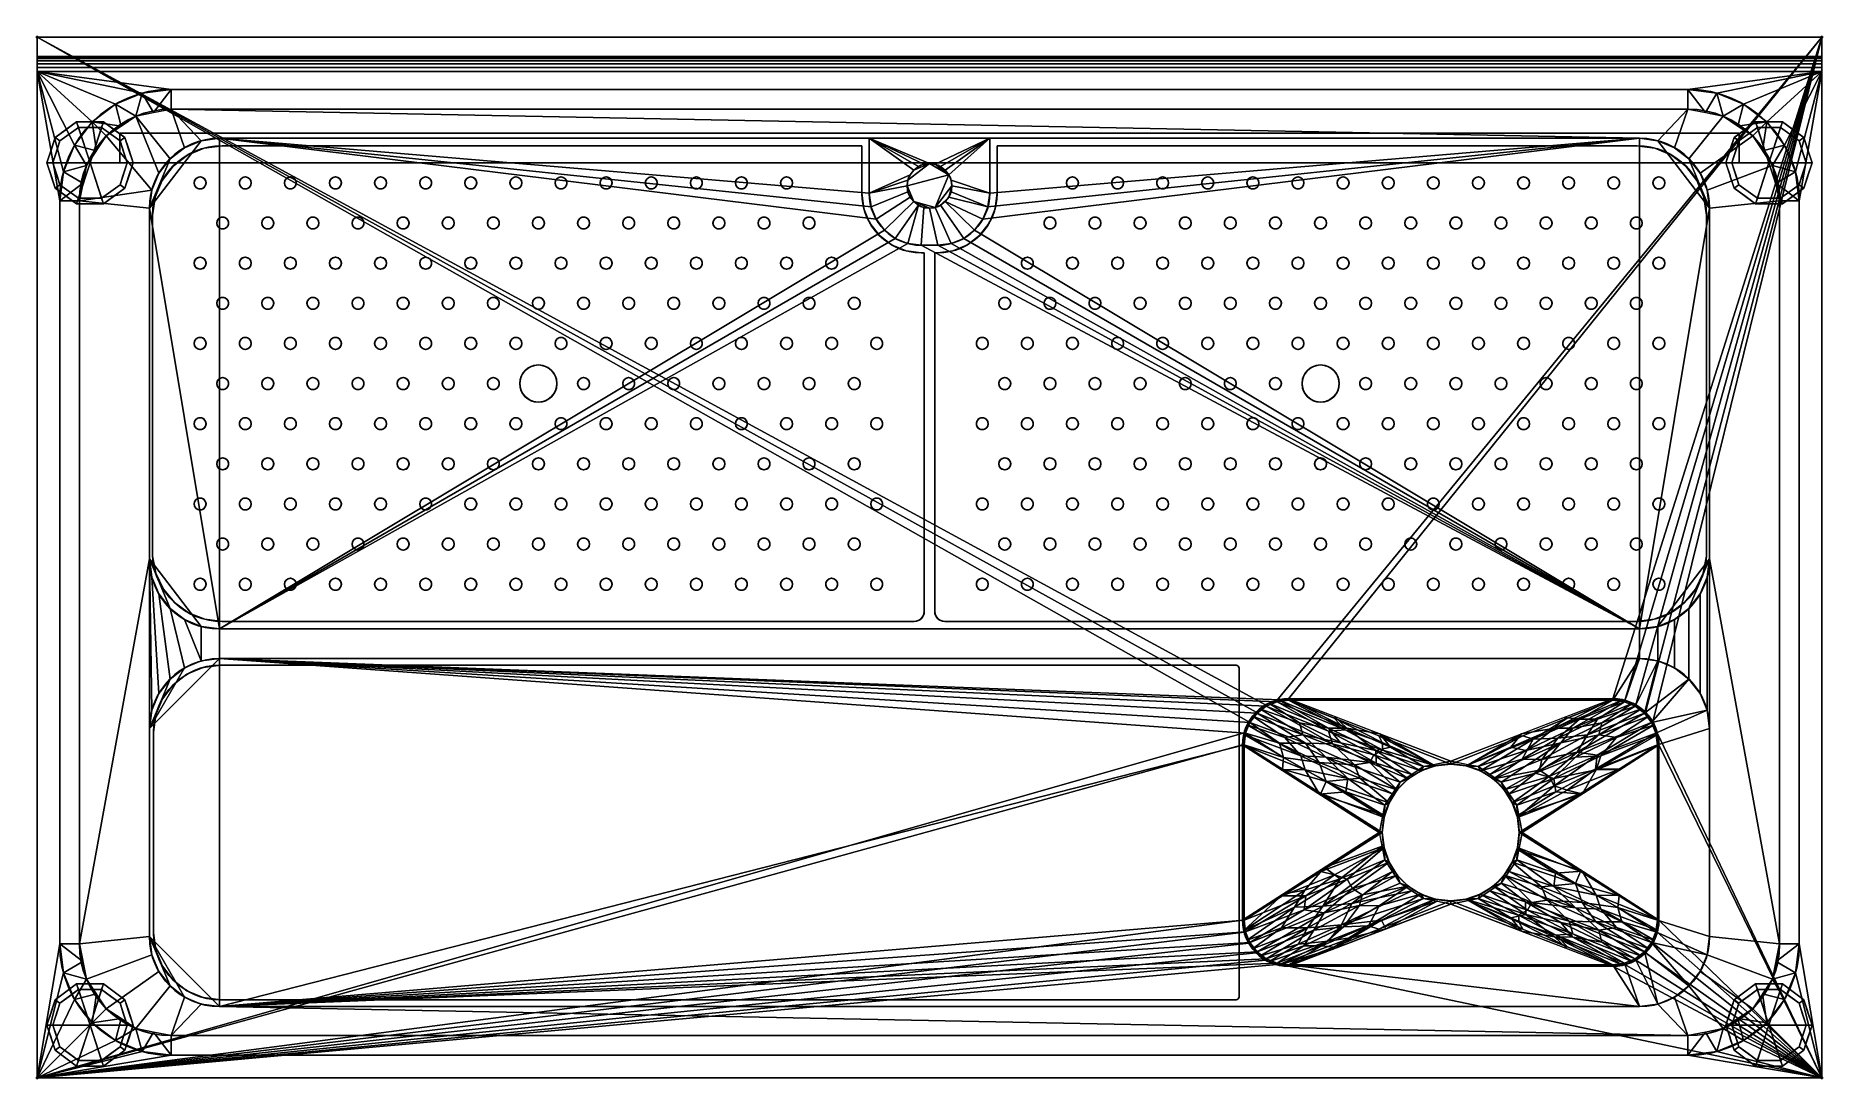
# Model space of a CAD drawing. Header units: millimetres. Extents: x -1 to 1201, y -701 to 1.
import ezdxf

# ---------------------------------------------------------------- set-up
doc = ezdxf.new("R2010")
doc.units = ezdxf.units.MM
doc.header["$PDMODE"] = 34
for name, color, linetype in [('IQ_200_2D', 1, 'Continuous'), ('IQ_200_3D', 1, 'Continuous'), ('IQ_204_2D', 7, 'Continuous'), ('IQ_INS_3D', 3, 'Continuous'), ('IQ_WHITE_3D', 7, 'Continuous')]:
    doc.layers.add(name, color=color, linetype=linetype)

msp = doc.modelspace()

# ---------------------------------------------------------------- linework, layer by layer
at = {"layer": 'IQ_200_2D', "linetype": 'Continuous'}
for p, q in [((0, 0), (1200, 0)), ((0, -700), (0, 0)), ((1200, 0), (1200, -700)), ((1200, -700), (0, -700))]:
    msp.add_line(p, q, dxfattribs=at)
at = {"layer": 'IQ_200_3D', "lineweight": 18}
for points in [[(1144.5, -64.5, 750), (55.5, -64.5, 750), (55.5, -84.5, 750), (1144.5, -84.5, 750)], [(1144.5, -84.5, 650), (55.5, -84.5, 650), (55.5, -64.5, 650), (1144.5, -64.5, 650)], [(1144.5, -64.5, 650), (55.5, -64.5, 650), (55.5, -64.5, 750), (1144.5, -64.5, 750)], [(1144.5, -84.5, 750), (1144.5, -84.5, 650), (1144.5, -64.5, 650), (1144.5, -64.5, 750)], [(554.5, -73, 890), (554.5, -73, 888), (124.3, -73, 888), (124.3, -73, 890)], [(554.5, -75, 890), (554.5, -75, 888), (554.5, -73, 888), (554.5, -73, 890)], [(554.5, -105, 890), (554.5, -105, 888), (554.5, -75, 888), (554.5, -75, 890)], [(1075.7, -73, 890), (1075.7, -73, 888), (645.5, -73, 888), (645.5, -73, 890)], [(645.5, -73, 890), (645.5, -73, 888), (645.5, -75, 888), (645.5, -75, 890)], [(645.5, -75, 890), (645.5, -75, 888), (645.5, -105, 888), (645.5, -105, 890)], [(1144.5, -84.5, 750), (55.5, -84.5, 750), (55.5, -84.5, 650), (1144.5, -84.5, 650)], [(77.5, -119.8, 890), (77.5, -119.8, 888), (77.5, -349.1, 888), (77.5, -349.1, 890)], [(1122.5, -349.1, 890), (1122.5, -349.1, 888), (1122.5, -119.8, 888), (1122.5, -119.8, 890)], [(596.5, -145, 890), (596.5, -145, 888), (594.5, -145, 888), (594.5, -145, 890)], [(596.5, -386.2, 890), (596.5, -386.2, 888), (596.5, -145, 888), (596.5, -145, 890)], [(603.5, -145, 890), (603.5, -145, 888), (603.5, -386.2, 888), (603.5, -386.2, 890)], [(605.5, -145, 890), (605.5, -145, 888), (603.5, -145, 888), (603.5, -145, 890)], [(124.4, -393, 890), (124.4, -393, 888), (589.7, -393, 888), (589.7, -393, 890)], [(610.3, -393, 890), (610.3, -393, 888), (1075.6, -393, 888), (1075.6, -393, 890)]]:
    msp.add_3dface(points, dxfattribs=at)
for points, invisible_edges in [([(106.7, -95.2, 890), (107.5, -94.5, 890), (101, -79.3, 890), (91.3, -86.8, 890)], 10), ([(106.7, -95.2, 888), (106.1, -96, 888), (91.3, -86.8, 888), (101, -79.3, 888)], 10), ([(91.3, -86.8, 890), (101, -79.3, 890), (101, -79.3, 888), (91.3, -86.8, 888)], 10), ([(109.5, -94, 890), (110.6, -94.1, 890), (112.3, -74.6, 890), (101, -79.3, 890)], 10), ([(112.3, -74.6, 888), (110.6, -94.1, 888), (109.5, -94, 888), (101, -79.3, 888)], 5), ([(112.3, -74.6, 888), (101, -79.3, 888), (101, -79.3, 890), (112.3, -74.6, 890)], 10), ([(101, -79.3, 890), (107.5, -94.5, 890), (108.5, -94.1, 890)], 13), ([(101, -79.3, 890), (108.5, -94.1, 890), (109.5, -94, 890)], 13), ([(108.5, -94.1, 888), (107.5, -94.5, 888), (101, -79.3, 888)], 14), ([(101, -79.3, 888), (107.5, -94.5, 888), (106.7, -95.2, 888)], 13), ([(108.5, -94.1, 888), (101, -79.3, 888), (109.5, -94, 888)], 3), ([(112.3, -74.6, 890), (110.6, -94.1, 890), (111.5, -94.5, 890)], 13), ([(111.5, -94.5, 888), (110.6, -94.1, 888), (112.3, -74.6, 888)], 14), ([(112.3, -74.6, 890), (111.5, -94.5, 890), (112.4, -95.2, 890), (124.3, -73, 890)], 5), ([(111.5, -94.5, 888), (112.3, -74.6, 888), (112.4, -95.2, 888)], 3), ([(124.3, -73, 888), (113, -96, 888), (112.4, -95.2, 888), (112.3, -74.6, 888)], 5), ([(124.3, -73, 888), (112.3, -74.6, 888), (112.3, -74.6, 890), (124.3, -73, 890)], 2), ([(124.3, -73, 890), (112.4, -95.2, 890), (113, -96, 890)], 13), ([(136.4, -96, 890), (137.1, -95.2, 890), (124.3, -73, 890), (113, -96, 890)], 14), ([(124.3, -73, 888), (137.1, -95.2, 888), (136.4, -96, 888), (113, -96, 888)], 13), ([(124.3, -73, 890), (138.8, -94.1, 890), (139.9, -94, 890)], 13), ([(138.8, -94.1, 890), (124.3, -73, 890), (137.9, -94.5, 890)], 3), ([(137.1, -95.2, 890), (137.9, -94.5, 890), (124.3, -73, 890)], 14), ([(139.9, -94, 890), (140.9, -94.1, 890), (124.3, -73, 890)], 14), ([(141.9, -94.5, 890), (168.2, -94.5, 890), (124.3, -73, 890), (140.9, -94.1, 890)], 7), ([(169.2, -94.1, 890), (124.3, -73, 890), (168.2, -94.5, 890)], 3), ([(199.5, -94.1, 890), (124.3, -73, 890), (171.3, -94.1, 890), (172.2, -94.5, 890)], 11), ([(169.2, -94.1, 890), (170.2, -94, 890), (124.3, -73, 890)], 14), ([(230.9, -94, 890), (124.3, -73, 890), (200.5, -94, 890), (201.6, -94.1, 890)], 11), ([(200.5, -94, 890), (124.3, -73, 890), (199.5, -94.1, 890)], 3), ([(171.3, -94.1, 890), (124.3, -73, 890), (170.2, -94, 890)], 3), ([(124.3, -73, 890), (230.9, -94, 890), (261.2, -94, 890), (291.5, -94, 890)], 15), ([(124.3, -73, 890), (291.5, -94, 890), (321.9, -94, 890), (352.2, -94, 890)], 15), ([(554.5, -73, 890), (124.3, -73, 890), (352.2, -94, 890), (382.5, -94, 890)], 14), ([(137.9, -94.5, 888), (137.1, -95.2, 888), (124.3, -73, 888)], 14), ([(138.8, -94.1, 888), (124.3, -73, 888), (139.9, -94, 888)], 3), ([(124.3, -73, 888), (138.8, -94.1, 888), (137.9, -94.5, 888)], 13), ([(140.9, -94.1, 888), (139.9, -94, 888), (124.3, -73, 888)], 14), ([(141.9, -94.5, 888), (140.9, -94.1, 888), (124.3, -73, 888), (168.2, -94.5, 888)], 14), ([(171.3, -94.1, 888), (170.2, -94, 888), (124.3, -73, 888), (199.5, -94.1, 888)], 14), ([(169.2, -94.1, 888), (124.3, -73, 888), (170.2, -94, 888)], 3), ([(124.3, -73, 888), (169.2, -94.1, 888), (168.2, -94.5, 888)], 13), ([(230.9, -94, 888), (201.6, -94.1, 888), (200.5, -94, 888), (124.3, -73, 888)], 13), ([(200.5, -94, 888), (199.5, -94.1, 888), (124.3, -73, 888)], 14), ([(261.2, -94, 888), (231.9, -94.1, 888), (230.9, -94, 888), (124.3, -73, 888)], 13), ([(352.2, -94, 888), (322.9, -94.1, 888), (321.9, -94, 888), (124.3, -73, 888)], 13), ([(124.3, -73, 888), (321.9, -94, 888), (291.5, -94, 888), (261.2, -94, 888)], 15), ([(124.3, -73, 888), (554.5, -73, 888), (352.2, -94, 888)], 14), ([(554.5, -73, 888), (412.9, -94, 888), (382.5, -94, 888), (352.2, -94, 888)], 15), ([(382.5, -94, 890), (383.6, -94.1, 890), (412.9, -94, 890), (554.5, -73, 890)], 14), ([(412.9, -94, 890), (413.9, -94.1, 890), (443.2, -94, 890), (554.5, -73, 890)], 14), ([(554.5, -73, 888), (473.5, -94, 888), (443.2, -94, 888), (412.9, -94, 888)], 15), ([(443.2, -94, 890), (473.5, -94, 890), (554.5, -73, 890)], 15), ([(554.5, -73, 890), (473.5, -94, 890), (474.6, -94.1, 890), (502.8, -94.1, 890)], 13), ([(474.6, -94.1, 888), (473.5, -94, 888), (554.5, -73, 888), (502.8, -94.1, 888)], 14), ([(503.9, -94, 890), (554.5, -73, 890), (502.8, -94.1, 890)], 3), ([(554.5, -73, 888), (503.9, -94, 888), (502.8, -94.1, 888)], 13), ([(503.9, -94, 890), (504.9, -94.1, 890), (554.5, -73, 890)], 14), ([(504.9, -94.1, 888), (503.9, -94, 888), (554.5, -73, 888)], 14), ([(504.9, -94.1, 890), (505.9, -94.5, 890), (554.5, -73, 890)], 14), ([(505.9, -94.5, 888), (504.9, -94.1, 888), (554.5, -73, 888)], 14), ([(554.5, -73, 890), (505.9, -94.5, 890), (506.7, -95.2, 890), (554.5, -75, 890)], 5), ([(506.7, -95.2, 888), (505.9, -94.5, 888), (554.5, -73, 888), (554.5, -75, 888)], 10), ([(506.7, -95.2, 890), (507.3, -96, 890), (554.5, -75, 890)], 14), ([(507.3, -96, 888), (506.7, -95.2, 888), (554.5, -75, 888)], 14), ([(554.5, -75, 890), (507.3, -96, 890), (507.7, -97, 890), (554.5, -105, 890)], 5), ([(554.5, -75, 888), (554.5, -105, 888), (507.7, -97, 888), (507.3, -96, 888)], 10), ([(693.3, -95.2, 890), (645.5, -73, 890), (645.5, -75, 890), (692.7, -96, 890)], 5), ([(694.1, -94.5, 890), (695.1, -94.1, 890), (645.5, -73, 890)], 14), ([(694.1, -94.5, 890), (645.5, -73, 890), (693.3, -95.2, 890)], 3), ([(645.5, -73, 890), (695.1, -94.1, 890), (696.1, -94, 890)], 13), ([(697.2, -94.1, 890), (725.4, -94.1, 890), (645.5, -73, 890), (696.1, -94, 890)], 7), ([(725.4, -94.1, 890), (726.5, -94, 890), (645.5, -73, 890)], 14), ([(756.8, -94, 890), (787.1, -94, 890), (645.5, -73, 890), (726.5, -94, 890)], 15), ([(787.1, -94, 890), (816.4, -94.1, 890), (817.5, -94, 890), (645.5, -73, 890)], 13), ([(817.5, -94, 890), (846.7, -94.1, 890), (847.8, -94, 890), (645.5, -73, 890)], 13), ([(1075.7, -73, 890), (645.5, -73, 890), (847.8, -94, 890), (878.1, -94, 890)], 14), ([(645.5, -75, 888), (645.5, -73, 888), (693.3, -95.2, 888), (692.7, -96, 888)], 10), ([(695.1, -94.1, 888), (694.1, -94.5, 888), (645.5, -73, 888)], 14), ([(693.3, -95.2, 888), (645.5, -73, 888), (694.1, -94.5, 888)], 3), ([(645.5, -73, 888), (696.1, -94, 888), (695.1, -94.1, 888)], 13), ([(697.2, -94.1, 888), (696.1, -94, 888), (645.5, -73, 888), (725.4, -94.1, 888)], 14), ([(726.5, -94, 888), (725.4, -94.1, 888), (645.5, -73, 888)], 14), ([(756.8, -94, 888), (726.5, -94, 888), (645.5, -73, 888), (787.1, -94, 888)], 15), ([(817.5, -94, 888), (816.4, -94.1, 888), (787.1, -94, 888), (645.5, -73, 888)], 14), ([(847.8, -94, 888), (846.7, -94.1, 888), (817.5, -94, 888), (645.5, -73, 888)], 14), ([(847.8, -94, 888), (645.5, -73, 888), (1075.7, -73, 888), (878.1, -94, 888)], 13), ([(645.5, -75, 890), (645.5, -105, 890), (692.3, -97, 890), (692.7, -96, 890)], 10), ([(692.3, -97, 888), (692.1, -98, 888), (645.5, -105, 888), (645.5, -75, 888)], 10), ([(692.3, -97, 888), (645.5, -75, 888), (692.7, -96, 888)], 3), ([(1075.7, -73, 890), (878.1, -94, 890), (908.5, -94, 890), (938.8, -94, 890)], 15), ([(908.5, -94, 888), (878.1, -94, 888), (1075.7, -73, 888), (938.8, -94, 888)], 15), ([(1075.7, -73, 890), (938.8, -94, 890), (969.1, -94, 890), (999.5, -94, 890)], 15), ([(969.1, -94, 888), (938.8, -94, 888), (1075.7, -73, 888), (999.5, -94, 888)], 15), ([(1075.7, -73, 890), (999.5, -94, 890), (1000.5, -94.1, 890), (1028.7, -94.1, 890)], 13), ([(1075.7, -73, 888), (1000.5, -94.1, 888), (999.5, -94, 888)], 13), ([(1028.7, -94.1, 888), (1000.5, -94.1, 888), (1075.7, -73, 888), (1029.8, -94, 888)], 7), ([(1075.7, -73, 890), (1028.7, -94.1, 890), (1029.8, -94, 890)], 13), ([(1029.8, -94, 890), (1030.8, -94.1, 890), (1075.7, -73, 890)], 14), ([(1029.8, -94, 888), (1075.7, -73, 888), (1030.8, -94.1, 888)], 3), ([(1075.7, -73, 890), (1030.8, -94.1, 890), (1031.8, -94.5, 890), (1058.1, -94.5, 890)], 13), ([(1031.8, -94.5, 888), (1030.8, -94.1, 888), (1075.7, -73, 888), (1058.1, -94.5, 888)], 14), ([(1058.1, -94.5, 890), (1059.1, -94.1, 890), (1075.7, -73, 890)], 14), ([(1058.1, -94.5, 888), (1075.7, -73, 888), (1059.1, -94.1, 888)], 3), ([(1059.1, -94.1, 890), (1060.1, -94, 890), (1075.7, -73, 890)], 14), ([(1060.1, -94, 888), (1059.1, -94.1, 888), (1075.7, -73, 888)], 14), ([(1061.2, -94.1, 890), (1075.7, -73, 890), (1060.1, -94, 890)], 3), ([(1075.7, -73, 888), (1061.2, -94.1, 888), (1060.1, -94, 888)], 13), ([(1075.7, -73, 890), (1061.2, -94.1, 890), (1062.1, -94.5, 890)], 13), ([(1061.2, -94.1, 888), (1075.7, -73, 888), (1062.1, -94.5, 888)], 3), ([(1062.1, -94.5, 890), (1062.9, -95.2, 890), (1075.7, -73, 890)], 14), ([(1062.9, -95.2, 888), (1062.1, -94.5, 888), (1075.7, -73, 888)], 14), ([(1075.7, -73, 890), (1062.9, -95.2, 890), (1063.6, -96, 890), (1087, -96, 890)], 13), ([(1063.6, -96, 888), (1062.9, -95.2, 888), (1075.7, -73, 888), (1087, -96, 888)], 14), ([(1087.6, -95.2, 890), (1088.5, -94.5, 890), (1087.7, -74.6, 890), (1075.7, -73, 890)], 10), ([(1075.7, -73, 890), (1087, -96, 890), (1087.6, -95.2, 890)], 13), ([(1087.6, -95.2, 888), (1087, -96, 888), (1075.7, -73, 888), (1087.7, -74.6, 888)], 10), ([(1075.7, -73, 890), (1087.7, -74.6, 890), (1087.7, -74.6, 888), (1075.7, -73, 888)], 2), ([(1088.5, -94.5, 888), (1087.6, -95.2, 888), (1087.7, -74.6, 888)], 14), ([(1090.5, -94, 890), (1099, -79.3, 890), (1087.7, -74.6, 890), (1089.4, -94.1, 890)], 5), ([(1088.5, -94.5, 890), (1089.4, -94.1, 890), (1087.7, -74.6, 890)], 14), ([(1089.4, -94.1, 888), (1088.5, -94.5, 888), (1087.7, -74.6, 888)], 14), ([(1087.7, -74.6, 888), (1099, -79.3, 888), (1090.5, -94, 888), (1089.4, -94.1, 888)], 10), ([(1099, -79.3, 888), (1087.7, -74.6, 888), (1087.7, -74.6, 890), (1099, -79.3, 890)], 10), ([(1099, -79.3, 890), (1090.5, -94, 890), (1091.5, -94.1, 890)], 13), ([(1091.5, -94.1, 888), (1090.5, -94, 888), (1099, -79.3, 888)], 14), ([(1091.5, -94.1, 890), (1092.5, -94.5, 890), (1099, -79.3, 890)], 14), ([(1092.5, -94.5, 888), (1091.5, -94.1, 888), (1099, -79.3, 888)], 14), ([(1093.3, -95.2, 890), (1108.7, -86.8, 890), (1099, -79.3, 890), (1092.5, -94.5, 890)], 5), ([(1099, -79.3, 888), (1093.3, -95.2, 888), (1092.5, -94.5, 888)], 13), ([(1108.7, -86.8, 888), (1093.9, -96, 888), (1093.3, -95.2, 888), (1099, -79.3, 888)], 5), ([(1108.7, -86.8, 888), (1099, -79.3, 888), (1099, -79.3, 890), (1108.7, -86.8, 890)], 10), ([(105.5, -98, 890), (105.7, -97, 890), (91.3, -86.8, 890), (83.9, -96.4, 890)], 10), ([(105.5, -98, 888), (105.7, -99, 888), (83.9, -96.4, 888), (91.3, -86.8, 888)], 10), ([(83.9, -96.4, 890), (91.3, -86.8, 890), (91.3, -86.8, 888), (83.9, -96.4, 888)], 10), ([(105.7, -97, 890), (106.1, -96, 890), (91.3, -86.8, 890)], 14), ([(91.3, -86.8, 890), (106.1, -96, 890), (106.7, -95.2, 890)], 13), ([(106.1, -96, 888), (105.7, -97, 888), (91.3, -86.8, 888)], 14), ([(105.5, -98, 888), (91.3, -86.8, 888), (105.7, -97, 888)], 3), ([(106.1, -96, 890), (105.7, -97, 890), (105.7, -97, 888), (106.1, -96, 888)], 10), ([(106.7, -95.2, 890), (106.1, -96, 890), (106.1, -96, 888), (106.7, -95.2, 888)], 10), ([(107.5, -94.5, 890), (106.7, -95.2, 890), (106.7, -95.2, 888), (107.5, -94.5, 888)], 10), ([(108.5, -94.1, 890), (107.5, -94.5, 890), (107.5, -94.5, 888), (108.5, -94.1, 888)], 10), ([(108.5, -94.1, 888), (109.5, -94, 888), (109.5, -94, 890), (108.5, -94.1, 890)], 10), ([(109.5, -94, 888), (110.6, -94.1, 888), (110.6, -94.1, 890), (109.5, -94, 890)], 10), ([(111.5, -94.5, 890), (110.6, -94.1, 890), (110.6, -94.1, 888), (111.5, -94.5, 888)], 10), ([(112.4, -95.2, 890), (111.5, -94.5, 890), (111.5, -94.5, 888), (112.4, -95.2, 888)], 10), ([(113, -96, 890), (112.4, -95.2, 890), (112.4, -95.2, 888), (113, -96, 888)], 10), ([(136.4, -96, 890), (113, -96, 890), (113.4, -97, 890), (136, -97, 890)], 5), ([(136.4, -96, 888), (136, -97, 888), (113.4, -97, 888), (113, -96, 888)], 10), ([(113.4, -97, 890), (113, -96, 890), (113, -96, 888), (113.4, -97, 888)], 10), ([(136.4, -96, 890), (136, -97, 890), (136, -97, 888), (136.4, -96, 888)], 10), ([(137.1, -95.2, 890), (136.4, -96, 890), (136.4, -96, 888), (137.1, -95.2, 888)], 10), ([(137.9, -94.5, 890), (137.1, -95.2, 890), (137.1, -95.2, 888), (137.9, -94.5, 888)], 10), ([(138.8, -94.1, 890), (137.9, -94.5, 890), (137.9, -94.5, 888), (138.8, -94.1, 888)], 10), ([(138.8, -94.1, 888), (139.9, -94, 888), (139.9, -94, 890), (138.8, -94.1, 890)], 10), ([(139.9, -94, 888), (140.9, -94.1, 888), (140.9, -94.1, 890), (139.9, -94, 890)], 10), ([(141.9, -94.5, 890), (140.9, -94.1, 890), (140.9, -94.1, 888), (141.9, -94.5, 888)], 10), ([(168.2, -94.5, 890), (141.9, -94.5, 890), (142.7, -95.2, 890), (167.4, -95.2, 890)], 5), ([(168.2, -94.5, 888), (142.7, -95.2, 888), (141.9, -94.5, 888)], 13), ([(142.7, -95.2, 890), (141.9, -94.5, 890), (141.9, -94.5, 888), (142.7, -95.2, 888)], 10), ([(167.4, -95.2, 888), (143.3, -96, 888), (142.7, -95.2, 888), (168.2, -94.5, 888)], 5), ([(167.4, -95.2, 890), (142.7, -95.2, 890), (143.3, -96, 890), (166.8, -96, 890)], 5), ([(143.3, -96, 890), (142.7, -95.2, 890), (142.7, -95.2, 888), (143.3, -96, 888)], 10), ([(143.3, -96, 888), (167.4, -95.2, 888), (166.8, -96, 888)], 13), ([(166.8, -96, 890), (143.3, -96, 890), (143.7, -97, 890), (166.4, -97, 890)], 5), ([(143.7, -97, 888), (143.3, -96, 888), (166.8, -96, 888), (166.4, -97, 888)], 10), ([(143.7, -97, 890), (143.3, -96, 890), (143.3, -96, 888), (143.7, -97, 888)], 10), ([(166.8, -96, 890), (166.4, -97, 890), (166.4, -97, 888), (166.8, -96, 888)], 10), ([(167.4, -95.2, 890), (166.8, -96, 890), (166.8, -96, 888), (167.4, -95.2, 888)], 10), ([(168.2, -94.5, 890), (167.4, -95.2, 890), (167.4, -95.2, 888), (168.2, -94.5, 888)], 10), ([(169.2, -94.1, 890), (168.2, -94.5, 890), (168.2, -94.5, 888), (169.2, -94.1, 888)], 10), ([(169.2, -94.1, 888), (170.2, -94, 888), (170.2, -94, 890), (169.2, -94.1, 890)], 10), ([(170.2, -94, 888), (171.3, -94.1, 888), (171.3, -94.1, 890), (170.2, -94, 890)], 10), ([(172.2, -94.5, 888), (171.3, -94.1, 888), (199.5, -94.1, 888), (198.5, -94.5, 888)], 10), ([(172.2, -94.5, 890), (171.3, -94.1, 890), (171.3, -94.1, 888), (172.2, -94.5, 888)], 10), ([(172.2, -94.5, 890), (173, -95.2, 890), (198.5, -94.5, 890), (199.5, -94.1, 890)], 10), ([(173, -95.2, 888), (172.2, -94.5, 888), (198.5, -94.5, 888)], 14), ([(173, -95.2, 890), (172.2, -94.5, 890), (172.2, -94.5, 888), (173, -95.2, 888)], 10), ([(173, -95.2, 890), (197.7, -95.2, 890), (198.5, -94.5, 890)], 13), ([(197.7, -95.2, 888), (173.7, -96, 888), (173, -95.2, 888), (198.5, -94.5, 888)], 5), ([(197.7, -95.2, 890), (173, -95.2, 890), (173.7, -96, 890), (197.1, -96, 890)], 5), ([(173.7, -96, 890), (173, -95.2, 890), (173, -95.2, 888), (173.7, -96, 888)], 10), ([(197.1, -96, 888), (174.1, -97, 888), (173.7, -96, 888), (197.7, -95.2, 888)], 5), ([(197.1, -96, 890), (173.7, -96, 890), (174.1, -97, 890), (196.7, -97, 890)], 5), ([(174.1, -97, 890), (173.7, -96, 890), (173.7, -96, 888), (174.1, -97, 888)], 10), ([(196.7, -97, 888), (174.2, -98, 888), (174.1, -97, 888), (197.1, -96, 888)], 5), ([(197.1, -96, 890), (196.7, -97, 890), (196.7, -97, 888), (197.1, -96, 888)], 10), ([(197.7, -95.2, 890), (197.1, -96, 890), (197.1, -96, 888), (197.7, -95.2, 888)], 10), ([(198.5, -94.5, 890), (197.7, -95.2, 890), (197.7, -95.2, 888), (198.5, -94.5, 888)], 10), ([(199.5, -94.1, 890), (198.5, -94.5, 890), (198.5, -94.5, 888), (199.5, -94.1, 888)], 10), ([(199.5, -94.1, 888), (200.5, -94, 888), (200.5, -94, 890), (199.5, -94.1, 890)], 10), ([(200.5, -94, 888), (201.6, -94.1, 888), (201.6, -94.1, 890), (200.5, -94, 890)], 10), ([(201.6, -94.1, 890), (202.5, -94.5, 890), (229.8, -94.1, 890), (230.9, -94, 890)], 10), ([(229.8, -94.1, 888), (201.6, -94.1, 888), (230.9, -94, 888)], 3), ([(202.5, -94.5, 888), (201.6, -94.1, 888), (229.8, -94.1, 888), (228.9, -94.5, 888)], 10), ([(202.5, -94.5, 890), (201.6, -94.1, 890), (201.6, -94.1, 888), (202.5, -94.5, 888)], 10), ([(202.5, -94.5, 890), (203.4, -95.2, 890), (228.9, -94.5, 890), (229.8, -94.1, 890)], 10), ([(203.4, -95.2, 888), (202.5, -94.5, 888), (228.9, -94.5, 888), (228.1, -95.2, 888)], 10), ([(203.4, -95.2, 890), (202.5, -94.5, 890), (202.5, -94.5, 888), (203.4, -95.2, 888)], 10), ([(203.4, -95.2, 890), (204, -96, 890), (228.1, -95.2, 890), (228.9, -94.5, 890)], 10), ([(204, -96, 888), (203.4, -95.2, 888), (228.1, -95.2, 888), (227.4, -96, 888)], 10), ([(204, -96, 890), (203.4, -95.2, 890), (203.4, -95.2, 888), (204, -96, 888)], 10), ([(228.1, -95.2, 890), (204, -96, 890), (227.4, -96, 890)], 3), ([(227.4, -96, 890), (204, -96, 890), (204.4, -97, 890), (227, -97, 890)], 5), ([(204.4, -97, 888), (204, -96, 888), (227.4, -96, 888), (227, -97, 888)], 10), ([(204.4, -97, 890), (204, -96, 890), (204, -96, 888), (204.4, -97, 888)], 10), ([(227.4, -96, 890), (227, -97, 890), (227, -97, 888), (227.4, -96, 888)], 10), ([(228.1, -95.2, 890), (227.4, -96, 890), (227.4, -96, 888), (228.1, -95.2, 888)], 10), ([(228.9, -94.5, 890), (228.1, -95.2, 890), (228.1, -95.2, 888), (228.9, -94.5, 888)], 10), ([(229.8, -94.1, 890), (228.9, -94.5, 890), (228.9, -94.5, 888), (229.8, -94.1, 888)], 10), ([(229.8, -94.1, 888), (230.9, -94, 888), (230.9, -94, 890), (229.8, -94.1, 890)], 10), ([(261.2, -94, 890), (230.9, -94, 890), (231.9, -94.1, 890), (260.2, -94.1, 890)], 5), ([(230.9, -94, 888), (231.9, -94.1, 888), (231.9, -94.1, 890), (230.9, -94, 890)], 10), ([(260.2, -94.1, 888), (232.9, -94.5, 888), (231.9, -94.1, 888), (261.2, -94, 888)], 5), ([(260.2, -94.1, 890), (231.9, -94.1, 890), (232.9, -94.5, 890), (259.2, -94.5, 890)], 5), ([(232.9, -94.5, 890), (231.9, -94.1, 890), (231.9, -94.1, 888), (232.9, -94.5, 888)], 10), ([(259.2, -94.5, 888), (233.7, -95.2, 888), (232.9, -94.5, 888), (260.2, -94.1, 888)], 5), ([(259.2, -94.5, 890), (232.9, -94.5, 890), (233.7, -95.2, 890), (258.4, -95.2, 890)], 5), ([(233.7, -95.2, 890), (232.9, -94.5, 890), (232.9, -94.5, 888), (233.7, -95.2, 888)], 10), ([(258.4, -95.2, 888), (234.3, -96, 888), (233.7, -95.2, 888), (259.2, -94.5, 888)], 5), ([(258.4, -95.2, 890), (233.7, -95.2, 890), (234.3, -96, 890), (257.8, -96, 890)], 5), ([(234.3, -96, 890), (233.7, -95.2, 890), (233.7, -95.2, 888), (234.3, -96, 888)], 10), ([(234.3, -96, 888), (258.4, -95.2, 888), (257.8, -96, 888)], 13), ([(257.8, -96, 890), (234.3, -96, 890), (234.7, -97, 890), (257.4, -97, 890)], 5), ([(234.7, -97, 888), (234.3, -96, 888), (257.8, -96, 888), (257.4, -97, 888)], 10), ([(234.7, -97, 890), (234.3, -96, 890), (234.3, -96, 888), (234.7, -97, 888)], 10), ([(257.8, -96, 890), (257.4, -97, 890), (257.4, -97, 888), (257.8, -96, 888)], 10), ([(258.4, -95.2, 890), (257.8, -96, 890), (257.8, -96, 888), (258.4, -95.2, 888)], 10), ([(259.2, -94.5, 890), (258.4, -95.2, 890), (258.4, -95.2, 888), (259.2, -94.5, 888)], 10), ([(260.2, -94.1, 890), (259.2, -94.5, 890), (259.2, -94.5, 888), (260.2, -94.1, 888)], 10), ([(260.2, -94.1, 888), (261.2, -94, 888), (261.2, -94, 890), (260.2, -94.1, 890)], 10), ([(291.5, -94, 890), (261.2, -94, 890), (262.3, -94.1, 890), (290.5, -94.1, 890)], 5), ([(262.3, -94.1, 888), (261.2, -94, 888), (291.5, -94, 888), (290.5, -94.1, 888)], 10), ([(261.2, -94, 888), (262.3, -94.1, 888), (262.3, -94.1, 890), (261.2, -94, 890)], 10), ([(290.5, -94.1, 890), (262.3, -94.1, 890), (263.2, -94.5, 890), (289.5, -94.5, 890)], 5), ([(263.2, -94.5, 888), (262.3, -94.1, 888), (290.5, -94.1, 888), (289.5, -94.5, 888)], 10), ([(263.2, -94.5, 890), (262.3, -94.1, 890), (262.3, -94.1, 888), (263.2, -94.5, 888)], 10), ([(289.5, -94.5, 890), (263.2, -94.5, 890), (264, -95.2, 890), (288.7, -95.2, 890)], 5), ([(264, -95.2, 888), (263.2, -94.5, 888), (289.5, -94.5, 888)], 14), ([(264, -95.2, 890), (263.2, -94.5, 890), (263.2, -94.5, 888), (264, -95.2, 888)], 10), ([(288.7, -95.2, 888), (264.7, -96, 888), (264, -95.2, 888), (289.5, -94.5, 888)], 5), ([(288.7, -95.2, 890), (264, -95.2, 890), (264.7, -96, 890), (288.1, -96, 890)], 5), ([(264.7, -96, 890), (264, -95.2, 890), (264, -95.2, 888), (264.7, -96, 888)], 10), ([(264.7, -96, 888), (288.7, -95.2, 888), (288.1, -96, 888)], 13), ([(265.1, -97, 890), (287.7, -97, 890), (288.1, -96, 890), (264.7, -96, 890)], 5), ([(288.1, -96, 888), (287.7, -97, 888), (265.1, -97, 888), (264.7, -96, 888)], 10), ([(265.1, -97, 890), (264.7, -96, 890), (264.7, -96, 888), (265.1, -97, 888)], 10), ([(288.1, -96, 890), (287.7, -97, 890), (287.7, -97, 888), (288.1, -96, 888)], 10), ([(288.7, -95.2, 890), (288.1, -96, 890), (288.1, -96, 888), (288.7, -95.2, 888)], 10), ([(289.5, -94.5, 890), (288.7, -95.2, 890), (288.7, -95.2, 888), (289.5, -94.5, 888)], 10), ([(290.5, -94.1, 890), (289.5, -94.5, 890), (289.5, -94.5, 888), (290.5, -94.1, 888)], 10), ([(290.5, -94.1, 888), (291.5, -94, 888), (291.5, -94, 890), (290.5, -94.1, 890)], 10), ([(321.9, -94, 890), (291.5, -94, 890), (292.6, -94.1, 890), (320.8, -94.1, 890)], 5), ([(292.6, -94.1, 888), (291.5, -94, 888), (321.9, -94, 888), (320.8, -94.1, 888)], 10), ([(291.5, -94, 888), (292.6, -94.1, 888), (292.6, -94.1, 890), (291.5, -94, 890)], 10), ([(320.8, -94.1, 890), (292.6, -94.1, 890), (293.5, -94.5, 890), (319.9, -94.5, 890)], 5), ([(293.5, -94.5, 888), (292.6, -94.1, 888), (320.8, -94.1, 888), (319.9, -94.5, 888)], 10), ([(293.5, -94.5, 890), (292.6, -94.1, 890), (292.6, -94.1, 888), (293.5, -94.5, 888)], 10), ([(319.9, -94.5, 890), (293.5, -94.5, 890), (294.4, -95.2, 890), (319.1, -95.2, 890)], 5), ([(294.4, -95.2, 888), (293.5, -94.5, 888), (319.9, -94.5, 888)], 14), ([(294.4, -95.2, 890), (293.5, -94.5, 890), (293.5, -94.5, 888), (294.4, -95.2, 888)], 10), ([(319.1, -95.2, 888), (295, -96, 888), (294.4, -95.2, 888), (319.9, -94.5, 888)], 5), ([(295, -96, 890), (318.4, -96, 890), (319.1, -95.2, 890), (294.4, -95.2, 890)], 5), ([(295, -96, 890), (294.4, -95.2, 890), (294.4, -95.2, 888), (295, -96, 888)], 10), ([(295, -96, 888), (319.1, -95.2, 888), (318.4, -96, 888)], 13), ([(295.4, -97, 890), (318.4, -96, 890), (295, -96, 890)], 3), ([(318.4, -96, 888), (318, -97, 888), (295.4, -97, 888), (295, -96, 888)], 10), ([(295.4, -97, 890), (295, -96, 890), (295, -96, 888), (295.4, -97, 888)], 10), ([(295.4, -97, 890), (295.5, -98, 890), (318, -97, 890), (318.4, -96, 890)], 10), ([(318.4, -96, 890), (318, -97, 890), (318, -97, 888), (318.4, -96, 888)], 10), ([(319.1, -95.2, 890), (318.4, -96, 890), (318.4, -96, 888), (319.1, -95.2, 888)], 10), ([(319.9, -94.5, 890), (319.1, -95.2, 890), (319.1, -95.2, 888), (319.9, -94.5, 888)], 10), ([(320.8, -94.1, 890), (319.9, -94.5, 890), (319.9, -94.5, 888), (320.8, -94.1, 888)], 10), ([(320.8, -94.1, 888), (321.9, -94, 888), (321.9, -94, 890), (320.8, -94.1, 890)], 10), ([(352.2, -94, 890), (321.9, -94, 890), (322.9, -94.1, 890), (351.2, -94.1, 890)], 5), ([(321.9, -94, 888), (322.9, -94.1, 888), (322.9, -94.1, 890), (321.9, -94, 890)], 10), ([(351.2, -94.1, 888), (323.9, -94.5, 888), (322.9, -94.1, 888), (352.2, -94, 888)], 5), ([(351.2, -94.1, 890), (322.9, -94.1, 890), (323.9, -94.5, 890), (350.2, -94.5, 890)], 5), ([(323.9, -94.5, 890), (322.9, -94.1, 890), (322.9, -94.1, 888), (323.9, -94.5, 888)], 10), ([(350.2, -94.5, 888), (324.7, -95.2, 888), (323.9, -94.5, 888), (351.2, -94.1, 888)], 5), ([(350.2, -94.5, 890), (323.9, -94.5, 890), (324.7, -95.2, 890), (349.4, -95.2, 890)], 5), ([(324.7, -95.2, 890), (323.9, -94.5, 890), (323.9, -94.5, 888), (324.7, -95.2, 888)], 10), ([(349.4, -95.2, 888), (325.3, -96, 888), (324.7, -95.2, 888), (350.2, -94.5, 888)], 5), ([(325.3, -96, 890), (348.8, -96, 890), (349.4, -95.2, 890), (324.7, -95.2, 890)], 5), ([(325.3, -96, 890), (324.7, -95.2, 890), (324.7, -95.2, 888), (325.3, -96, 888)], 10), ([(348.8, -96, 888), (325.7, -97, 888), (325.3, -96, 888), (349.4, -95.2, 888)], 5), ([(348.8, -96, 890), (325.3, -96, 890), (325.7, -97, 890), (348.4, -97, 890)], 5), ([(325.7, -97, 890), (325.3, -96, 890), (325.3, -96, 888), (325.7, -97, 888)], 10), ([(348.4, -97, 888), (325.9, -98, 888), (325.7, -97, 888), (348.8, -96, 888)], 5), ([(348.8, -96, 890), (348.4, -97, 890), (348.4, -97, 888), (348.8, -96, 888)], 10), ([(349.4, -95.2, 890), (348.8, -96, 890), (348.8, -96, 888), (349.4, -95.2, 888)], 10), ([(350.2, -94.5, 890), (349.4, -95.2, 890), (349.4, -95.2, 888), (350.2, -94.5, 888)], 10), ([(351.2, -94.1, 890), (350.2, -94.5, 890), (350.2, -94.5, 888), (351.2, -94.1, 888)], 10), ([(351.2, -94.1, 888), (352.2, -94, 888), (352.2, -94, 890), (351.2, -94.1, 890)], 10), ([(382.5, -94, 890), (352.2, -94, 890), (353.3, -94.1, 890), (381.5, -94.1, 890)], 5), ([(353.3, -94.1, 888), (352.2, -94, 888), (382.5, -94, 888), (381.5, -94.1, 888)], 10), ([(352.2, -94, 888), (353.3, -94.1, 888), (353.3, -94.1, 890), (352.2, -94, 890)], 10), ([(381.5, -94.1, 890), (353.3, -94.1, 890), (354.2, -94.5, 890), (380.5, -94.5, 890)], 5), ([(354.2, -94.5, 888), (353.3, -94.1, 888), (381.5, -94.1, 888), (380.5, -94.5, 888)], 10), ([(354.2, -94.5, 890), (353.3, -94.1, 890), (353.3, -94.1, 888), (354.2, -94.5, 888)], 10), ([(380.5, -94.5, 890), (354.2, -94.5, 890), (355, -95.2, 890), (379.7, -95.2, 890)], 5), ([(355, -95.2, 888), (354.2, -94.5, 888), (380.5, -94.5, 888), (379.7, -95.2, 888)], 10), ([(355, -95.2, 890), (354.2, -94.5, 890), (354.2, -94.5, 888), (355, -95.2, 888)], 10), ([(379.7, -95.2, 890), (355, -95.2, 890), (355.7, -96, 890), (379.1, -96, 890)], 5), ([(355.7, -96, 888), (355, -95.2, 888), (379.7, -95.2, 888), (379.1, -96, 888)], 10), ([(355.7, -96, 890), (355, -95.2, 890), (355, -95.2, 888), (355.7, -96, 888)], 10), ([(356.1, -97, 890), (378.7, -97, 890), (379.1, -96, 890), (355.7, -96, 890)], 5), ([(356.1, -97, 888), (355.7, -96, 888), (379.1, -96, 888), (378.7, -97, 888)], 10), ([(356.1, -97, 890), (355.7, -96, 890), (355.7, -96, 888), (356.1, -97, 888)], 10), ([(379.1, -96, 890), (378.7, -97, 890), (378.7, -97, 888), (379.1, -96, 888)], 10), ([(379.7, -95.2, 890), (379.1, -96, 890), (379.1, -96, 888), (379.7, -95.2, 888)], 10), ([(380.5, -94.5, 890), (379.7, -95.2, 890), (379.7, -95.2, 888), (380.5, -94.5, 888)], 10), ([(381.5, -94.1, 890), (380.5, -94.5, 890), (380.5, -94.5, 888), (381.5, -94.1, 888)], 10), ([(381.5, -94.1, 888), (382.5, -94, 888), (382.5, -94, 890), (381.5, -94.1, 890)], 10), ([(383.6, -94.1, 888), (382.5, -94, 888), (412.9, -94, 888), (411.8, -94.1, 888)], 10), ([(382.5, -94, 888), (383.6, -94.1, 888), (383.6, -94.1, 890), (382.5, -94, 890)], 10), ([(383.6, -94.1, 890), (384.5, -94.5, 890), (411.8, -94.1, 890), (412.9, -94, 890)], 10), ([(384.5, -94.5, 888), (383.6, -94.1, 888), (411.8, -94.1, 888), (410.9, -94.5, 888)], 10), ([(384.5, -94.5, 890), (383.6, -94.1, 890), (383.6, -94.1, 888), (384.5, -94.5, 888)], 10), ([(384.5, -94.5, 890), (385.4, -95.2, 890), (410.9, -94.5, 890), (411.8, -94.1, 890)], 10), ([(385.4, -95.2, 888), (384.5, -94.5, 888), (410.9, -94.5, 888), (410.1, -95.2, 888)], 10), ([(385.4, -95.2, 890), (384.5, -94.5, 890), (384.5, -94.5, 888), (385.4, -95.2, 888)], 10), ([(410.9, -94.5, 890), (385.4, -95.2, 890), (410.1, -95.2, 890)], 3), ([(410.1, -95.2, 890), (385.4, -95.2, 890), (386, -96, 890), (409.4, -96, 890)], 5), ([(386, -96, 888), (385.4, -95.2, 888), (410.1, -95.2, 888), (409.4, -96, 888)], 10), ([(386, -96, 890), (385.4, -95.2, 890), (385.4, -95.2, 888), (386, -96, 888)], 10), ([(409.4, -96, 890), (386, -96, 890), (386.4, -97, 890), (409, -97, 890)], 5), ([(409.4, -96, 888), (386.4, -97, 888), (386, -96, 888)], 13), ([(386.4, -97, 890), (386, -96, 890), (386, -96, 888), (386.4, -97, 888)], 10), ([(386.4, -97, 888), (409.4, -96, 888), (409, -97, 888), (386.5, -98, 888)], 5), ([(409.4, -96, 890), (409, -97, 890), (409, -97, 888), (409.4, -96, 888)], 10), ([(410.1, -95.2, 890), (409.4, -96, 890), (409.4, -96, 888), (410.1, -95.2, 888)], 10), ([(410.9, -94.5, 890), (410.1, -95.2, 890), (410.1, -95.2, 888), (410.9, -94.5, 888)], 10), ([(411.8, -94.1, 890), (410.9, -94.5, 890), (410.9, -94.5, 888), (411.8, -94.1, 888)], 10), ([(411.8, -94.1, 888), (412.9, -94, 888), (412.9, -94, 890), (411.8, -94.1, 890)], 10), ([(413.9, -94.1, 888), (412.9, -94, 888), (443.2, -94, 888), (442.2, -94.1, 888)], 10), ([(412.9, -94, 888), (413.9, -94.1, 888), (413.9, -94.1, 890), (412.9, -94, 890)], 10), ([(413.9, -94.1, 890), (414.9, -94.5, 890), (442.2, -94.1, 890), (443.2, -94, 890)], 10), ([(414.9, -94.5, 888), (413.9, -94.1, 888), (442.2, -94.1, 888), (441.2, -94.5, 888)], 10), ([(414.9, -94.5, 890), (413.9, -94.1, 890), (413.9, -94.1, 888), (414.9, -94.5, 888)], 10), ([(414.9, -94.5, 890), (415.7, -95.2, 890), (441.2, -94.5, 890), (442.2, -94.1, 890)], 10), ([(415.7, -95.2, 888), (414.9, -94.5, 888), (441.2, -94.5, 888), (440.4, -95.2, 888)], 10), ([(415.7, -95.2, 890), (414.9, -94.5, 890), (414.9, -94.5, 888), (415.7, -95.2, 888)], 10), ([(415.7, -95.2, 890), (416.3, -96, 890), (440.4, -95.2, 890), (441.2, -94.5, 890)], 10), ([(416.3, -96, 888), (415.7, -95.2, 888), (440.4, -95.2, 888), (439.8, -96, 888)], 10), ([(416.3, -96, 890), (415.7, -95.2, 890), (415.7, -95.2, 888), (416.3, -96, 888)], 10), ([(416.3, -96, 890), (416.7, -97, 890), (439.8, -96, 890), (440.4, -95.2, 890)], 10), ([(439.8, -96, 888), (416.7, -97, 888), (416.3, -96, 888)], 13), ([(416.7, -97, 890), (416.3, -96, 890), (416.3, -96, 888), (416.7, -97, 888)], 10), ([(416.7, -97, 890), (416.9, -98, 890), (439.4, -97, 890), (439.8, -96, 890)], 10), ([(439.4, -97, 888), (416.9, -98, 888), (416.7, -97, 888), (439.8, -96, 888)], 5), ([(439.8, -96, 890), (439.4, -97, 890), (439.4, -97, 888), (439.8, -96, 888)], 10), ([(440.4, -95.2, 890), (439.8, -96, 890), (439.8, -96, 888), (440.4, -95.2, 888)], 10), ([(441.2, -94.5, 890), (440.4, -95.2, 890), (440.4, -95.2, 888), (441.2, -94.5, 888)], 10), ([(442.2, -94.1, 890), (441.2, -94.5, 890), (441.2, -94.5, 888), (442.2, -94.1, 888)], 10), ([(442.2, -94.1, 888), (443.2, -94, 888), (443.2, -94, 890), (442.2, -94.1, 890)], 10), ([(473.5, -94, 890), (443.2, -94, 890), (444.3, -94.1, 890), (472.5, -94.1, 890)], 5), ([(444.3, -94.1, 888), (443.2, -94, 888), (473.5, -94, 888), (472.5, -94.1, 888)], 10), ([(443.2, -94, 888), (444.3, -94.1, 888), (444.3, -94.1, 890), (443.2, -94, 890)], 10), ([(472.5, -94.1, 890), (444.3, -94.1, 890), (445.2, -94.5, 890), (471.5, -94.5, 890)], 5), ([(445.2, -94.5, 888), (444.3, -94.1, 888), (472.5, -94.1, 888), (471.5, -94.5, 888)], 10), ([(445.2, -94.5, 890), (444.3, -94.1, 890), (444.3, -94.1, 888), (445.2, -94.5, 888)], 10), ([(471.5, -94.5, 890), (445.2, -94.5, 890), (446, -95.2, 890), (470.7, -95.2, 890)], 5), ([(446, -95.2, 888), (445.2, -94.5, 888), (471.5, -94.5, 888)], 14), ([(446, -95.2, 890), (445.2, -94.5, 890), (445.2, -94.5, 888), (446, -95.2, 888)], 10), ([(470.7, -95.2, 888), (446.7, -96, 888), (446, -95.2, 888), (471.5, -94.5, 888)], 5), ([(470.7, -95.2, 890), (446, -95.2, 890), (446.7, -96, 890), (470.1, -96, 890)], 5), ([(446.7, -96, 890), (446, -95.2, 890), (446, -95.2, 888), (446.7, -96, 888)], 10), ([(446.7, -96, 888), (470.7, -95.2, 888), (470.1, -96, 888)], 13), ([(447.1, -97, 890), (469.7, -97, 890), (470.1, -96, 890), (446.7, -96, 890)], 5), ([(470.1, -96, 888), (469.7, -97, 888), (447.1, -97, 888), (446.7, -96, 888)], 10), ([(447.1, -97, 890), (446.7, -96, 890), (446.7, -96, 888), (447.1, -97, 888)], 10), ([(470.1, -96, 890), (469.7, -97, 890), (469.7, -97, 888), (470.1, -96, 888)], 10), ([(470.7, -95.2, 890), (470.1, -96, 890), (470.1, -96, 888), (470.7, -95.2, 888)], 10), ([(471.5, -94.5, 890), (470.7, -95.2, 890), (470.7, -95.2, 888), (471.5, -94.5, 888)], 10), ([(472.5, -94.1, 890), (471.5, -94.5, 890), (471.5, -94.5, 888), (472.5, -94.1, 888)], 10), ([(472.5, -94.1, 888), (473.5, -94, 888), (473.5, -94, 890), (472.5, -94.1, 890)], 10), ([(473.5, -94, 888), (474.6, -94.1, 888), (474.6, -94.1, 890), (473.5, -94, 890)], 10), ([(502.8, -94.1, 890), (474.6, -94.1, 890), (475.5, -94.5, 890), (501.9, -94.5, 890)], 5), ([(475.5, -94.5, 888), (474.6, -94.1, 888), (502.8, -94.1, 888), (501.9, -94.5, 888)], 10), ([(475.5, -94.5, 890), (474.6, -94.1, 890), (474.6, -94.1, 888), (475.5, -94.5, 888)], 10), ([(501.9, -94.5, 890), (475.5, -94.5, 890), (476.4, -95.2, 890), (501.1, -95.2, 890)], 5), ([(476.4, -95.2, 888), (475.5, -94.5, 888), (501.9, -94.5, 888), (501.1, -95.2, 888)], 10), ([(476.4, -95.2, 890), (475.5, -94.5, 890), (475.5, -94.5, 888), (476.4, -95.2, 888)], 10), ([(501.1, -95.2, 890), (476.4, -95.2, 890), (477, -96, 890), (500.4, -96, 890)], 5), ([(477, -96, 888), (476.4, -95.2, 888), (501.1, -95.2, 888), (500.4, -96, 888)], 10), ([(477, -96, 890), (476.4, -95.2, 890), (476.4, -95.2, 888), (477, -96, 888)], 10), ([(477.4, -97, 890), (500, -97, 890), (500.4, -96, 890), (477, -96, 890)], 5), ([(500.4, -96, 888), (500, -97, 888), (477.4, -97, 888), (477, -96, 888)], 10), ([(477.4, -97, 890), (477, -96, 890), (477, -96, 888), (477.4, -97, 888)], 10), ([(500.4, -96, 890), (500, -97, 890), (500, -97, 888), (500.4, -96, 888)], 10), ([(501.1, -95.2, 890), (500.4, -96, 890), (500.4, -96, 888), (501.1, -95.2, 888)], 10), ([(501.9, -94.5, 890), (501.1, -95.2, 890), (501.1, -95.2, 888), (501.9, -94.5, 888)], 10), ([(502.8, -94.1, 890), (501.9, -94.5, 890), (501.9, -94.5, 888), (502.8, -94.1, 888)], 10), ([(502.8, -94.1, 888), (503.9, -94, 888), (503.9, -94, 890), (502.8, -94.1, 890)], 10), ([(503.9, -94, 888), (504.9, -94.1, 888), (504.9, -94.1, 890), (503.9, -94, 890)], 10), ([(505.9, -94.5, 890), (504.9, -94.1, 890), (504.9, -94.1, 888), (505.9, -94.5, 888)], 10), ([(506.7, -95.2, 890), (505.9, -94.5, 890), (505.9, -94.5, 888), (506.7, -95.2, 888)], 10), ([(507.3, -96, 890), (506.7, -95.2, 890), (506.7, -95.2, 888), (507.3, -96, 888)], 10), ([(507.7, -97, 890), (507.3, -96, 890), (507.3, -96, 888), (507.7, -97, 888)], 10), ([(692.7, -96, 890), (692.3, -97, 890), (692.3, -97, 888), (692.7, -96, 888)], 10), ([(693.3, -95.2, 890), (692.7, -96, 890), (692.7, -96, 888), (693.3, -95.2, 888)], 10), ([(694.1, -94.5, 890), (693.3, -95.2, 890), (693.3, -95.2, 888), (694.1, -94.5, 888)], 10), ([(695.1, -94.1, 890), (694.1, -94.5, 890), (694.1, -94.5, 888), (695.1, -94.1, 888)], 10), ([(695.1, -94.1, 888), (696.1, -94, 888), (696.1, -94, 890), (695.1, -94.1, 890)], 10), ([(696.1, -94, 888), (697.2, -94.1, 888), (697.2, -94.1, 890), (696.1, -94, 890)], 10), ([(697.2, -94.1, 890), (698.1, -94.5, 890), (724.5, -94.5, 890), (725.4, -94.1, 890)], 10), ([(698.1, -94.5, 888), (697.2, -94.1, 888), (724.5, -94.5, 888), (723.6, -95.2, 888)], 10), ([(724.5, -94.5, 888), (697.2, -94.1, 888), (725.4, -94.1, 888)], 3), ([(698.1, -94.5, 890), (697.2, -94.1, 890), (697.2, -94.1, 888), (698.1, -94.5, 888)], 10), ([(698.1, -94.5, 890), (698.9, -95.2, 890), (723.6, -95.2, 890), (724.5, -94.5, 890)], 10), ([(698.9, -95.2, 888), (698.1, -94.5, 888), (723.6, -95.2, 888), (723, -96, 888)], 10), ([(698.9, -95.2, 890), (698.1, -94.5, 890), (698.1, -94.5, 888), (698.9, -95.2, 888)], 10), ([(723, -96, 890), (698.9, -95.2, 890), (699.6, -96, 890), (722.6, -97, 890)], 5), ([(723.6, -95.2, 890), (698.9, -95.2, 890), (723, -96, 890)], 3), ([(699.6, -96, 888), (698.9, -95.2, 888), (723, -96, 888), (722.6, -97, 888)], 10), ([(699.6, -96, 890), (698.9, -95.2, 890), (698.9, -95.2, 888), (699.6, -96, 888)], 10), ([(722.6, -97, 890), (699.6, -96, 890), (700, -97, 890), (722.5, -98, 890)], 5), ([(699.6, -96, 888), (722.6, -97, 888), (700, -97, 888)], 3), ([(700, -97, 890), (699.6, -96, 890), (699.6, -96, 888), (700, -97, 888)], 10), ([(723, -96, 890), (722.6, -97, 890), (722.6, -97, 888), (723, -96, 888)], 10), ([(723.6, -95.2, 890), (723, -96, 890), (723, -96, 888), (723.6, -95.2, 888)], 10), ([(724.5, -94.5, 890), (723.6, -95.2, 890), (723.6, -95.2, 888), (724.5, -94.5, 888)], 10), ([(725.4, -94.1, 890), (724.5, -94.5, 890), (724.5, -94.5, 888), (725.4, -94.1, 888)], 10), ([(725.4, -94.1, 888), (726.5, -94, 888), (726.5, -94, 890), (725.4, -94.1, 890)], 10), ([(726.5, -94, 890), (727.5, -94.1, 890), (755.7, -94.1, 890), (756.8, -94, 890)], 10), ([(755.7, -94.1, 888), (727.5, -94.1, 888), (726.5, -94, 888), (756.8, -94, 888)], 5), ([(726.5, -94, 888), (727.5, -94.1, 888), (727.5, -94.1, 890), (726.5, -94, 890)], 10), ([(727.5, -94.1, 890), (728.5, -94.5, 890), (754.8, -94.5, 890), (755.7, -94.1, 890)], 10), ([(728.5, -94.5, 888), (727.5, -94.1, 888), (754.8, -94.5, 888), (754, -95.2, 888)], 10), ([(754.8, -94.5, 888), (727.5, -94.1, 888), (755.7, -94.1, 888)], 3), ([(728.5, -94.5, 890), (727.5, -94.1, 890), (727.5, -94.1, 888), (728.5, -94.5, 888)], 10), ([(728.5, -94.5, 890), (729.3, -95.2, 890), (754, -95.2, 890), (754.8, -94.5, 890)], 10), ([(729.3, -95.2, 888), (728.5, -94.5, 888), (754, -95.2, 888), (753.3, -96, 888)], 10), ([(729.3, -95.2, 890), (728.5, -94.5, 890), (728.5, -94.5, 888), (729.3, -95.2, 888)], 10), ([(753.3, -96, 890), (729.3, -95.2, 890), (729.9, -96, 890), (752.9, -97, 890)], 5), ([(754, -95.2, 890), (729.3, -95.2, 890), (753.3, -96, 890)], 3), ([(729.9, -96, 888), (729.3, -95.2, 888), (753.3, -96, 888), (752.9, -97, 888)], 10), ([(729.9, -96, 890), (729.3, -95.2, 890), (729.3, -95.2, 888), (729.9, -96, 888)], 10), ([(752.9, -97, 890), (729.9, -96, 890), (730.3, -97, 890), (752.8, -98, 890)], 5), ([(752.9, -97, 888), (730.3, -97, 888), (729.9, -96, 888)], 13), ([(730.3, -97, 890), (729.9, -96, 890), (729.9, -96, 888), (730.3, -97, 888)], 10), ([(753.3, -96, 890), (752.9, -97, 890), (752.9, -97, 888), (753.3, -96, 888)], 10), ([(754, -95.2, 890), (753.3, -96, 890), (753.3, -96, 888), (754, -95.2, 888)], 10), ([(754.8, -94.5, 890), (754, -95.2, 890), (754, -95.2, 888), (754.8, -94.5, 888)], 10), ([(755.7, -94.1, 890), (754.8, -94.5, 890), (754.8, -94.5, 888), (755.7, -94.1, 888)], 10), ([(755.7, -94.1, 888), (756.8, -94, 888), (756.8, -94, 890), (755.7, -94.1, 890)], 10), ([(756.8, -94, 890), (757.8, -94.1, 890), (786.1, -94.1, 890), (787.1, -94, 890)], 10), ([(757.8, -94.1, 888), (756.8, -94, 888), (786.1, -94.1, 888), (785.1, -94.5, 888)], 10), ([(786.1, -94.1, 888), (756.8, -94, 888), (787.1, -94, 888)], 3), ([(756.8, -94, 888), (757.8, -94.1, 888), (757.8, -94.1, 890), (756.8, -94, 890)], 10), ([(757.8, -94.1, 890), (758.8, -94.5, 890), (785.1, -94.5, 890), (786.1, -94.1, 890)], 10), ([(758.8, -94.5, 888), (757.8, -94.1, 888), (785.1, -94.5, 888), (784.3, -95.2, 888)], 10), ([(758.8, -94.5, 890), (757.8, -94.1, 890), (757.8, -94.1, 888), (758.8, -94.5, 888)], 10), ([(758.8, -94.5, 890), (759.6, -95.2, 890), (784.3, -95.2, 890), (785.1, -94.5, 890)], 10), ([(759.6, -95.2, 888), (758.8, -94.5, 888), (784.3, -95.2, 888), (783.7, -96, 888)], 10), ([(759.6, -95.2, 890), (758.8, -94.5, 890), (758.8, -94.5, 888), (759.6, -95.2, 888)], 10), ([(783.7, -96, 890), (759.6, -95.2, 890), (760.2, -96, 890), (783.3, -97, 890)], 5), ([(784.3, -95.2, 890), (759.6, -95.2, 890), (783.7, -96, 890)], 3), ([(760.2, -96, 888), (759.6, -95.2, 888), (783.7, -96, 888), (783.3, -97, 888)], 10), ([(760.2, -96, 890), (759.6, -95.2, 890), (759.6, -95.2, 888), (760.2, -96, 888)], 10), ([(783.3, -97, 890), (760.2, -96, 890), (760.6, -97, 890), (783.1, -98, 890)], 5), ([(760.6, -97, 888), (760.2, -96, 888), (783.3, -97, 888), (783.1, -98, 888)], 10), ([(760.6, -97, 890), (760.2, -96, 890), (760.2, -96, 888), (760.6, -97, 888)], 10), ([(783.7, -96, 890), (783.3, -97, 890), (783.3, -97, 888), (783.7, -96, 888)], 10), ([(784.3, -95.2, 890), (783.7, -96, 890), (783.7, -96, 888), (784.3, -95.2, 888)], 10), ([(785.1, -94.5, 890), (784.3, -95.2, 890), (784.3, -95.2, 888), (785.1, -94.5, 888)], 10), ([(786.1, -94.1, 890), (785.1, -94.5, 890), (785.1, -94.5, 888), (786.1, -94.1, 888)], 10), ([(786.1, -94.1, 888), (787.1, -94, 888), (787.1, -94, 890), (786.1, -94.1, 890)], 10), ([(816.4, -94.1, 890), (787.1, -94, 890), (788.2, -94.1, 890), (815.5, -94.5, 890)], 5), ([(788.2, -94.1, 888), (787.1, -94, 888), (816.4, -94.1, 888), (815.5, -94.5, 888)], 10), ([(787.1, -94, 888), (788.2, -94.1, 888), (788.2, -94.1, 890), (787.1, -94, 890)], 10), ([(815.5, -94.5, 890), (788.2, -94.1, 890), (789.1, -94.5, 890), (814.6, -95.2, 890)], 5), ([(789.1, -94.5, 888), (788.2, -94.1, 888), (815.5, -94.5, 888), (814.6, -95.2, 888)], 10), ([(789.1, -94.5, 890), (788.2, -94.1, 890), (788.2, -94.1, 888), (789.1, -94.5, 888)], 10), ([(814.6, -95.2, 890), (789.1, -94.5, 890), (789.9, -95.2, 890), (814, -96, 890)], 5), ([(789.9, -95.2, 888), (789.1, -94.5, 888), (814.6, -95.2, 888), (814, -96, 888)], 10), ([(789.9, -95.2, 890), (789.1, -94.5, 890), (789.1, -94.5, 888), (789.9, -95.2, 888)], 10), ([(814, -96, 890), (789.9, -95.2, 890), (790.6, -96, 890)], 13), ([(814, -96, 888), (790.6, -96, 888), (789.9, -95.2, 888)], 13), ([(790.6, -96, 890), (789.9, -95.2, 890), (789.9, -95.2, 888), (790.6, -96, 888)], 10), ([(813.6, -97, 890), (814, -96, 890), (790.6, -96, 890), (791, -97, 890)], 10), ([(790.6, -96, 888), (814, -96, 888), (813.6, -97, 888), (791, -97, 888)], 5), ([(791, -97, 890), (790.6, -96, 890), (790.6, -96, 888), (791, -97, 888)], 10), ([(814, -96, 890), (813.6, -97, 890), (813.6, -97, 888), (814, -96, 888)], 10), ([(814.6, -95.2, 890), (814, -96, 890), (814, -96, 888), (814.6, -95.2, 888)], 10), ([(815.5, -94.5, 890), (814.6, -95.2, 890), (814.6, -95.2, 888), (815.5, -94.5, 888)], 10), ([(816.4, -94.1, 890), (815.5, -94.5, 890), (815.5, -94.5, 888), (816.4, -94.1, 888)], 10), ([(816.4, -94.1, 888), (817.5, -94, 888), (817.5, -94, 890), (816.4, -94.1, 890)], 10), ([(846.7, -94.1, 890), (817.5, -94, 890), (818.5, -94.1, 890), (845.8, -94.5, 890)], 5), ([(818.5, -94.1, 888), (817.5, -94, 888), (846.7, -94.1, 888), (845.8, -94.5, 888)], 10), ([(817.5, -94, 888), (818.5, -94.1, 888), (818.5, -94.1, 890), (817.5, -94, 890)], 10), ([(818.5, -94.1, 890), (819.5, -94.5, 890), (845.8, -94.5, 890)], 14), ([(818.5, -94.1, 888), (845.8, -94.5, 888), (819.5, -94.5, 888)], 3), ([(819.5, -94.5, 890), (818.5, -94.1, 890), (818.5, -94.1, 888), (819.5, -94.5, 888)], 10), ([(819.5, -94.5, 890), (820.3, -95.2, 890), (845, -95.2, 890), (845.8, -94.5, 890)], 10), ([(845, -95.2, 888), (820.3, -95.2, 888), (819.5, -94.5, 888), (845.8, -94.5, 888)], 5), ([(820.3, -95.2, 890), (819.5, -94.5, 890), (819.5, -94.5, 888), (820.3, -95.2, 888)], 10), ([(844.3, -96, 890), (820.3, -95.2, 890), (820.9, -96, 890), (843.9, -97, 890)], 5), ([(845, -95.2, 890), (820.3, -95.2, 890), (844.3, -96, 890)], 3), ([(820.9, -96, 888), (820.3, -95.2, 888), (844.3, -96, 888), (843.9, -97, 888)], 10), ([(844.3, -96, 888), (820.3, -95.2, 888), (845, -95.2, 888)], 3), ([(820.9, -96, 890), (820.3, -95.2, 890), (820.3, -95.2, 888), (820.9, -96, 888)], 10), ([(820.9, -96, 890), (821.3, -97, 890), (843.9, -97, 890)], 14), ([(821.3, -97, 888), (820.9, -96, 888), (843.9, -97, 888), (843.8, -98, 888)], 10), ([(821.3, -97, 890), (820.9, -96, 890), (820.9, -96, 888), (821.3, -97, 888)], 10), ([(844.3, -96, 890), (843.9, -97, 890), (843.9, -97, 888), (844.3, -96, 888)], 10), ([(845, -95.2, 890), (844.3, -96, 890), (844.3, -96, 888), (845, -95.2, 888)], 10), ([(845.8, -94.5, 890), (845, -95.2, 890), (845, -95.2, 888), (845.8, -94.5, 888)], 10), ([(846.7, -94.1, 890), (845.8, -94.5, 890), (845.8, -94.5, 888), (846.7, -94.1, 888)], 10), ([(846.7, -94.1, 888), (847.8, -94, 888), (847.8, -94, 890), (846.7, -94.1, 890)], 10), ([(847.8, -94, 890), (848.8, -94.1, 890), (877.1, -94.1, 890), (878.1, -94, 890)], 10), ([(877.1, -94.1, 888), (848.8, -94.1, 888), (847.8, -94, 888), (878.1, -94, 888)], 5), ([(847.8, -94, 888), (848.8, -94.1, 888), (848.8, -94.1, 890), (847.8, -94, 890)], 10), ([(848.8, -94.1, 890), (849.8, -94.5, 890), (876.1, -94.5, 890), (877.1, -94.1, 890)], 10), ([(849.8, -94.5, 888), (848.8, -94.1, 888), (876.1, -94.5, 888), (875.3, -95.2, 888)], 10), ([(876.1, -94.5, 888), (848.8, -94.1, 888), (877.1, -94.1, 888)], 3), ([(849.8, -94.5, 890), (848.8, -94.1, 890), (848.8, -94.1, 888), (849.8, -94.5, 888)], 10), ([(875.3, -95.2, 890), (849.8, -94.5, 890), (850.6, -95.2, 890), (874.7, -96, 890)], 5), ([(875.3, -95.2, 890), (876.1, -94.5, 890), (849.8, -94.5, 890)], 14), ([(850.6, -95.2, 888), (849.8, -94.5, 888), (875.3, -95.2, 888), (874.7, -96, 888)], 10), ([(850.6, -95.2, 890), (849.8, -94.5, 890), (849.8, -94.5, 888), (850.6, -95.2, 888)], 10), ([(874.7, -96, 890), (850.6, -95.2, 890), (851.2, -96, 890), (874.3, -97, 890)], 5), ([(850.6, -95.2, 888), (874.7, -96, 888), (851.2, -96, 888)], 3), ([(851.2, -96, 890), (850.6, -95.2, 890), (850.6, -95.2, 888), (851.2, -96, 888)], 10), ([(874.3, -97, 890), (851.2, -96, 890), (851.6, -97, 890), (874.1, -98, 890)], 5), ([(851.2, -96, 888), (874.7, -96, 888), (874.3, -97, 888), (851.6, -97, 888)], 5), ([(851.6, -97, 890), (851.2, -96, 890), (851.2, -96, 888), (851.6, -97, 888)], 10), ([(874.7, -96, 890), (874.3, -97, 890), (874.3, -97, 888), (874.7, -96, 888)], 10), ([(875.3, -95.2, 890), (874.7, -96, 890), (874.7, -96, 888), (875.3, -95.2, 888)], 10), ([(876.1, -94.5, 890), (875.3, -95.2, 890), (875.3, -95.2, 888), (876.1, -94.5, 888)], 10), ([(877.1, -94.1, 890), (876.1, -94.5, 890), (876.1, -94.5, 888), (877.1, -94.1, 888)], 10), ([(877.1, -94.1, 888), (878.1, -94, 888), (878.1, -94, 890), (877.1, -94.1, 890)], 10), ([(878.1, -94, 890), (879.2, -94.1, 890), (907.4, -94.1, 890), (908.5, -94, 890)], 10), ([(907.4, -94.1, 888), (879.2, -94.1, 888), (878.1, -94, 888), (908.5, -94, 888)], 5), ([(878.1, -94, 888), (879.2, -94.1, 888), (879.2, -94.1, 890), (878.1, -94, 890)], 10), ([(879.2, -94.1, 890), (880.1, -94.5, 890), (906.5, -94.5, 890), (907.4, -94.1, 890)], 10), ([(880.1, -94.5, 888), (879.2, -94.1, 888), (906.5, -94.5, 888), (905.6, -95.2, 888)], 10), ([(906.5, -94.5, 888), (879.2, -94.1, 888), (907.4, -94.1, 888)], 3), ([(880.1, -94.5, 890), (879.2, -94.1, 890), (879.2, -94.1, 888), (880.1, -94.5, 888)], 10), ([(880.1, -94.5, 890), (880.9, -95.2, 890), (905.6, -95.2, 890), (906.5, -94.5, 890)], 10), ([(905.6, -95.2, 888), (880.9, -95.2, 888), (880.1, -94.5, 888)], 13), ([(880.9, -95.2, 890), (880.1, -94.5, 890), (880.1, -94.5, 888), (880.9, -95.2, 888)], 10), ([(905, -96, 890), (880.9, -95.2, 890), (881.6, -96, 890), (904.6, -97, 890)], 5), ([(905.6, -95.2, 890), (880.9, -95.2, 890), (905, -96, 890)], 3), ([(905, -96, 888), (881.6, -96, 888), (880.9, -95.2, 888), (905.6, -95.2, 888)], 5), ([(881.6, -96, 890), (880.9, -95.2, 890), (880.9, -95.2, 888), (881.6, -96, 888)], 10), ([(881.6, -96, 890), (882, -97, 890), (904.6, -97, 890)], 14), ([(904.6, -97, 888), (882, -97, 888), (881.6, -96, 888), (905, -96, 888)], 5), ([(882, -97, 890), (881.6, -96, 890), (881.6, -96, 888), (882, -97, 888)], 10), ([(905, -96, 890), (904.6, -97, 890), (904.6, -97, 888), (905, -96, 888)], 10), ([(905.6, -95.2, 890), (905, -96, 890), (905, -96, 888), (905.6, -95.2, 888)], 10), ([(906.5, -94.5, 890), (905.6, -95.2, 890), (905.6, -95.2, 888), (906.5, -94.5, 888)], 10), ([(907.4, -94.1, 890), (906.5, -94.5, 890), (906.5, -94.5, 888), (907.4, -94.1, 888)], 10), ([(907.4, -94.1, 888), (908.5, -94, 888), (908.5, -94, 890), (907.4, -94.1, 890)], 10), ([(908.5, -94, 890), (909.5, -94.1, 890), (937.7, -94.1, 890), (938.8, -94, 890)], 10), ([(937.7, -94.1, 888), (909.5, -94.1, 888), (908.5, -94, 888), (938.8, -94, 888)], 5), ([(908.5, -94, 888), (909.5, -94.1, 888), (909.5, -94.1, 890), (908.5, -94, 890)], 10), ([(909.5, -94.1, 890), (910.5, -94.5, 890), (936.8, -94.5, 890), (937.7, -94.1, 890)], 10), ([(910.5, -94.5, 888), (909.5, -94.1, 888), (936.8, -94.5, 888), (936, -95.2, 888)], 10), ([(936.8, -94.5, 888), (909.5, -94.1, 888), (937.7, -94.1, 888)], 3), ([(910.5, -94.5, 890), (909.5, -94.1, 890), (909.5, -94.1, 888), (910.5, -94.5, 888)], 10), ([(910.5, -94.5, 890), (911.3, -95.2, 890), (936, -95.2, 890), (936.8, -94.5, 890)], 10), ([(911.3, -95.2, 888), (910.5, -94.5, 888), (936, -95.2, 888), (935.3, -96, 888)], 10), ([(911.3, -95.2, 890), (910.5, -94.5, 890), (910.5, -94.5, 888), (911.3, -95.2, 888)], 10), ([(935.3, -96, 890), (911.3, -95.2, 890), (911.9, -96, 890), (934.9, -97, 890)], 5), ([(936, -95.2, 890), (911.3, -95.2, 890), (935.3, -96, 890)], 3), ([(935.3, -96, 888), (934.9, -97, 888), (911.9, -96, 888), (911.3, -95.2, 888)], 10), ([(911.9, -96, 890), (911.3, -95.2, 890), (911.3, -95.2, 888), (911.9, -96, 888)], 10), ([(934.9, -97, 890), (911.9, -96, 890), (912.3, -97, 890), (934.8, -98, 890)], 5), ([(912.3, -97, 888), (911.9, -96, 888), (934.9, -97, 888), (934.8, -98, 888)], 10), ([(912.3, -97, 890), (911.9, -96, 890), (911.9, -96, 888), (912.3, -97, 888)], 10), ([(935.3, -96, 890), (934.9, -97, 890), (934.9, -97, 888), (935.3, -96, 888)], 10), ([(936, -95.2, 890), (935.3, -96, 890), (935.3, -96, 888), (936, -95.2, 888)], 10), ([(936.8, -94.5, 890), (936, -95.2, 890), (936, -95.2, 888), (936.8, -94.5, 888)], 10), ([(937.7, -94.1, 890), (936.8, -94.5, 890), (936.8, -94.5, 888), (937.7, -94.1, 888)], 10), ([(937.7, -94.1, 888), (938.8, -94, 888), (938.8, -94, 890), (937.7, -94.1, 890)], 10), ([(938.8, -94, 890), (939.8, -94.1, 890), (968.1, -94.1, 890), (969.1, -94, 890)], 10), ([(968.1, -94.1, 888), (939.8, -94.1, 888), (938.8, -94, 888), (969.1, -94, 888)], 5), ([(938.8, -94, 888), (939.8, -94.1, 888), (939.8, -94.1, 890), (938.8, -94, 890)], 10), ([(939.8, -94.1, 890), (940.8, -94.5, 890), (967.1, -94.5, 890), (968.1, -94.1, 890)], 10), ([(940.8, -94.5, 888), (939.8, -94.1, 888), (967.1, -94.5, 888), (966.3, -95.2, 888)], 10), ([(967.1, -94.5, 888), (939.8, -94.1, 888), (968.1, -94.1, 888)], 3), ([(940.8, -94.5, 890), (939.8, -94.1, 890), (939.8, -94.1, 888), (940.8, -94.5, 888)], 10), ([(940.8, -94.5, 890), (941.6, -95.2, 890), (966.3, -95.2, 890), (967.1, -94.5, 890)], 10), ([(941.6, -95.2, 888), (940.8, -94.5, 888), (966.3, -95.2, 888), (965.7, -96, 888)], 10), ([(941.6, -95.2, 890), (940.8, -94.5, 890), (940.8, -94.5, 888), (941.6, -95.2, 888)], 10), ([(965.7, -96, 890), (941.6, -95.2, 890), (942.2, -96, 890), (965.3, -97, 890)], 5), ([(966.3, -95.2, 890), (941.6, -95.2, 890), (965.7, -96, 890)], 3), ([(942.2, -96, 888), (941.6, -95.2, 888), (965.7, -96, 888), (965.3, -97, 888)], 10), ([(942.2, -96, 890), (941.6, -95.2, 890), (941.6, -95.2, 888), (942.2, -96, 888)], 10), ([(965.3, -97, 890), (942.2, -96, 890), (942.6, -97, 890), (965.1, -98, 890)], 5), ([(965.3, -97, 888), (942.6, -97, 888), (942.2, -96, 888)], 13), ([(942.6, -97, 890), (942.2, -96, 890), (942.2, -96, 888), (942.6, -97, 888)], 10), ([(965.7, -96, 890), (965.3, -97, 890), (965.3, -97, 888), (965.7, -96, 888)], 10), ([(966.3, -95.2, 890), (965.7, -96, 890), (965.7, -96, 888), (966.3, -95.2, 888)], 10), ([(967.1, -94.5, 890), (966.3, -95.2, 890), (966.3, -95.2, 888), (967.1, -94.5, 888)], 10), ([(968.1, -94.1, 890), (967.1, -94.5, 890), (967.1, -94.5, 888), (968.1, -94.1, 888)], 10), ([(968.1, -94.1, 888), (969.1, -94, 888), (969.1, -94, 890), (968.1, -94.1, 890)], 10), ([(969.1, -94, 890), (970.2, -94.1, 890), (998.4, -94.1, 890), (999.5, -94, 890)], 10), ([(998.4, -94.1, 888), (970.2, -94.1, 888), (969.1, -94, 888), (999.5, -94, 888)], 5), ([(969.1, -94, 888), (970.2, -94.1, 888), (970.2, -94.1, 890), (969.1, -94, 890)], 10), ([(970.2, -94.1, 890), (971.1, -94.5, 890), (997.5, -94.5, 890), (998.4, -94.1, 890)], 10), ([(971.1, -94.5, 888), (970.2, -94.1, 888), (997.5, -94.5, 888), (996.6, -95.2, 888)], 10), ([(997.5, -94.5, 888), (970.2, -94.1, 888), (998.4, -94.1, 888)], 3), ([(971.1, -94.5, 890), (970.2, -94.1, 890), (970.2, -94.1, 888), (971.1, -94.5, 888)], 10), ([(971.1, -94.5, 890), (971.9, -95.2, 890), (996.6, -95.2, 890), (997.5, -94.5, 890)], 10), ([(971.9, -95.2, 888), (971.1, -94.5, 888), (996.6, -95.2, 888), (996, -96, 888)], 10), ([(971.9, -95.2, 890), (971.1, -94.5, 890), (971.1, -94.5, 888), (971.9, -95.2, 888)], 10), ([(971.9, -95.2, 890), (972.6, -96, 890), (996, -96, 890), (996.6, -95.2, 890)], 10), ([(972.6, -96, 888), (971.9, -95.2, 888), (996, -96, 888), (995.6, -97, 888)], 10), ([(972.6, -96, 890), (971.9, -95.2, 890), (971.9, -95.2, 888), (972.6, -96, 888)], 10), ([(972.6, -96, 890), (973, -97, 890), (995.6, -97, 890), (996, -96, 890)], 10), ([(973, -97, 888), (972.6, -96, 888), (995.6, -97, 888), (995.5, -98, 888)], 10), ([(973, -97, 890), (972.6, -96, 890), (972.6, -96, 888), (973, -97, 888)], 10), ([(996, -96, 890), (995.6, -97, 890), (995.6, -97, 888), (996, -96, 888)], 10), ([(996.6, -95.2, 890), (996, -96, 890), (996, -96, 888), (996.6, -95.2, 888)], 10), ([(997.5, -94.5, 890), (996.6, -95.2, 890), (996.6, -95.2, 888), (997.5, -94.5, 888)], 10), ([(998.4, -94.1, 890), (997.5, -94.5, 890), (997.5, -94.5, 888), (998.4, -94.1, 888)], 10), ([(998.4, -94.1, 888), (999.5, -94, 888), (999.5, -94, 890), (998.4, -94.1, 890)], 10), ([(999.5, -94, 888), (1000.5, -94.1, 888), (1000.5, -94.1, 890), (999.5, -94, 890)], 10), ([(1000.5, -94.1, 890), (1001.5, -94.5, 890), (1027.8, -94.5, 890), (1028.7, -94.1, 890)], 10), ([(1001.5, -94.5, 888), (1000.5, -94.1, 888), (1027.8, -94.5, 888), (1027, -95.2, 888)], 10), ([(1027.8, -94.5, 888), (1000.5, -94.1, 888), (1028.7, -94.1, 888)], 3), ([(1001.5, -94.5, 890), (1000.5, -94.1, 890), (1000.5, -94.1, 888), (1001.5, -94.5, 888)], 10), ([(1001.5, -94.5, 890), (1002.3, -95.2, 890), (1027, -95.2, 890), (1027.8, -94.5, 890)], 10), ([(1002.3, -95.2, 888), (1001.5, -94.5, 888), (1027, -95.2, 888), (1026.3, -96, 888)], 10), ([(1002.3, -95.2, 890), (1001.5, -94.5, 890), (1001.5, -94.5, 888), (1002.3, -95.2, 888)], 10), ([(1002.3, -95.2, 890), (1002.9, -96, 890), (1026.3, -96, 890), (1027, -95.2, 890)], 10), ([(1002.9, -96, 888), (1002.3, -95.2, 888), (1026.3, -96, 888), (1025.9, -97, 888)], 10), ([(1002.9, -96, 890), (1002.3, -95.2, 890), (1002.3, -95.2, 888), (1002.9, -96, 888)], 10), ([(1002.9, -96, 890), (1003.3, -97, 890), (1025.9, -97, 890), (1026.3, -96, 890)], 10), ([(1025.9, -97, 888), (1003.3, -97, 888), (1002.9, -96, 888)], 13), ([(1003.3, -97, 890), (1002.9, -96, 890), (1002.9, -96, 888), (1003.3, -97, 888)], 10), ([(1026.3, -96, 890), (1025.9, -97, 890), (1025.9, -97, 888), (1026.3, -96, 888)], 10), ([(1027, -95.2, 890), (1026.3, -96, 890), (1026.3, -96, 888), (1027, -95.2, 888)], 10), ([(1027.8, -94.5, 890), (1027, -95.2, 890), (1027, -95.2, 888), (1027.8, -94.5, 888)], 10), ([(1028.7, -94.1, 890), (1027.8, -94.5, 890), (1027.8, -94.5, 888), (1028.7, -94.1, 888)], 10), ([(1028.7, -94.1, 888), (1029.8, -94, 888), (1029.8, -94, 890), (1028.7, -94.1, 890)], 10), ([(1029.8, -94, 888), (1030.8, -94.1, 888), (1030.8, -94.1, 890), (1029.8, -94, 890)], 10), ([(1031.8, -94.5, 890), (1030.8, -94.1, 890), (1030.8, -94.1, 888), (1031.8, -94.5, 888)], 10), ([(1057.3, -95.2, 890), (1031.8, -94.5, 890), (1032.6, -95.2, 890), (1056.7, -96, 890)], 5), ([(1031.8, -94.5, 890), (1057.3, -95.2, 890), (1058.1, -94.5, 890)], 13), ([(1057.3, -95.2, 888), (1032.6, -95.2, 888), (1031.8, -94.5, 888), (1058.1, -94.5, 888)], 5), ([(1032.6, -95.2, 890), (1031.8, -94.5, 890), (1031.8, -94.5, 888), (1032.6, -95.2, 888)], 10), ([(1056.7, -96, 890), (1032.6, -95.2, 890), (1033.2, -96, 890), (1056.3, -97, 890)], 5), ([(1033.2, -96, 888), (1032.6, -95.2, 888), (1056.7, -96, 888), (1056.3, -97, 888)], 10), ([(1056.7, -96, 888), (1032.6, -95.2, 888), (1057.3, -95.2, 888)], 3), ([(1033.2, -96, 890), (1032.6, -95.2, 890), (1032.6, -95.2, 888), (1033.2, -96, 888)], 10), ([(1056.3, -97, 890), (1033.2, -96, 890), (1033.6, -97, 890), (1056.1, -98, 890)], 5), ([(1033.6, -97, 888), (1033.2, -96, 888), (1056.3, -97, 888), (1056.1, -98, 888)], 10), ([(1033.6, -97, 890), (1033.2, -96, 890), (1033.2, -96, 888), (1033.6, -97, 888)], 10), ([(1056.7, -96, 890), (1056.3, -97, 890), (1056.3, -97, 888), (1056.7, -96, 888)], 10), ([(1057.3, -95.2, 890), (1056.7, -96, 890), (1056.7, -96, 888), (1057.3, -95.2, 888)], 10), ([(1058.1, -94.5, 890), (1057.3, -95.2, 890), (1057.3, -95.2, 888), (1058.1, -94.5, 888)], 10), ([(1059.1, -94.1, 890), (1058.1, -94.5, 890), (1058.1, -94.5, 888), (1059.1, -94.1, 888)], 10), ([(1059.1, -94.1, 888), (1060.1, -94, 888), (1060.1, -94, 890), (1059.1, -94.1, 890)], 10), ([(1060.1, -94, 888), (1061.2, -94.1, 888), (1061.2, -94.1, 890), (1060.1, -94, 890)], 10), ([(1062.1, -94.5, 890), (1061.2, -94.1, 890), (1061.2, -94.1, 888), (1062.1, -94.5, 888)], 10), ([(1062.9, -95.2, 890), (1062.1, -94.5, 890), (1062.1, -94.5, 888), (1062.9, -95.2, 888)], 10), ([(1063.6, -96, 890), (1062.9, -95.2, 890), (1062.9, -95.2, 888), (1063.6, -96, 888)], 10), ([(1064, -97, 890), (1086.5, -98, 890), (1086.6, -97, 890), (1063.6, -96, 890)], 5), ([(1087, -96, 890), (1063.6, -96, 890), (1086.6, -97, 890)], 3), ([(1086.6, -97, 888), (1064, -97, 888), (1063.6, -96, 888), (1087, -96, 888)], 5), ([(1064, -97, 890), (1063.6, -96, 890), (1063.6, -96, 888), (1064, -97, 888)], 10), ([(1087, -96, 890), (1086.6, -97, 890), (1086.6, -97, 888), (1087, -96, 888)], 10), ([(1087.6, -95.2, 890), (1087, -96, 890), (1087, -96, 888), (1087.6, -95.2, 888)], 10), ([(1088.5, -94.5, 890), (1087.6, -95.2, 890), (1087.6, -95.2, 888), (1088.5, -94.5, 888)], 10), ([(1089.4, -94.1, 890), (1088.5, -94.5, 890), (1088.5, -94.5, 888), (1089.4, -94.1, 888)], 10), ([(1089.4, -94.1, 888), (1090.5, -94, 888), (1090.5, -94, 890), (1089.4, -94.1, 890)], 10), ([(1090.5, -94, 888), (1091.5, -94.1, 888), (1091.5, -94.1, 890), (1090.5, -94, 890)], 10), ([(1092.5, -94.5, 890), (1091.5, -94.1, 890), (1091.5, -94.1, 888), (1092.5, -94.5, 888)], 10), ([(1093.3, -95.2, 890), (1092.5, -94.5, 890), (1092.5, -94.5, 888), (1093.3, -95.2, 888)], 10), ([(1093.9, -96, 890), (1108.7, -86.8, 890), (1093.3, -95.2, 890)], 3), ([(1093.9, -96, 890), (1093.3, -95.2, 890), (1093.3, -95.2, 888), (1093.9, -96, 888)], 10), ([(1094.3, -97, 890), (1108.7, -86.8, 890), (1093.9, -96, 890)], 3), ([(1108.7, -86.8, 888), (1094.3, -97, 888), (1093.9, -96, 888)], 13), ([(1094.3, -97, 890), (1093.9, -96, 890), (1093.9, -96, 888), (1094.3, -97, 888)], 10), ([(1094.5, -98, 890), (1116.1, -96.4, 890), (1108.7, -86.8, 890), (1094.3, -97, 890)], 5), ([(1116.1, -96.4, 888), (1094.3, -99, 888), (1094.5, -98, 888), (1108.7, -86.8, 888)], 5), ([(1094.3, -97, 888), (1108.7, -86.8, 888), (1094.5, -98, 888)], 3), ([(1108.7, -86.8, 890), (1116.1, -96.4, 890), (1116.1, -96.4, 888), (1108.7, -86.8, 888)], 10), ([(107.5, -101.5, 890), (106.7, -100.8, 890), (79.2, -107.7, 890), (77.5, -119.8, 890)], 10), ([(107.5, -101.5, 888), (77.5, -119.8, 888), (79.2, -107.7, 888), (106.7, -100.8, 888)], 5), ([(120.9, -124, 890), (107.5, -101.5, 890), (77.5, -119.8, 890), (120.7, -125, 890)], 7), ([(107.5, -101.5, 888), (108.5, -101.9, 888), (120.9, -124, 888), (77.5, -119.8, 888)], 14), ([(79.2, -107.7, 888), (77.5, -119.8, 888), (77.5, -119.8, 890), (79.2, -107.7, 890)], 8), ([(106.1, -100, 890), (105.7, -99, 890), (83.9, -96.4, 890), (79.2, -107.7, 890)], 10), ([(106.1, -100, 888), (106.7, -100.8, 888), (79.2, -107.7, 888), (83.9, -96.4, 888)], 10), ([(83.9, -96.4, 888), (79.2, -107.7, 888), (79.2, -107.7, 890), (83.9, -96.4, 890)], 10), ([(106.7, -100.8, 890), (106.1, -100, 890), (79.2, -107.7, 890)], 14), ([(105.7, -99, 890), (105.5, -98, 890), (83.9, -96.4, 890)], 14), ([(105.7, -99, 888), (106.1, -100, 888), (83.9, -96.4, 888)], 14), ([(105.7, -97, 890), (105.5, -98, 890), (105.5, -98, 888), (105.7, -97, 888)], 8), ([(105.5, -98, 890), (105.7, -99, 890), (105.7, -99, 888), (105.5, -98, 888)], 2), ([(105.7, -99, 890), (106.1, -100, 890), (106.1, -100, 888), (105.7, -99, 888)], 10), ([(106.1, -100, 890), (106.7, -100.8, 890), (106.7, -100.8, 888), (106.1, -100, 888)], 10), ([(106.7, -100.8, 890), (107.5, -101.5, 890), (107.5, -101.5, 888), (106.7, -100.8, 888)], 10), ([(120.9, -124, 890), (121.3, -123, 890), (108.5, -101.9, 890), (107.5, -101.5, 890)], 10), ([(107.5, -101.5, 890), (108.5, -101.9, 890), (108.5, -101.9, 888), (107.5, -101.5, 888)], 10), ([(109.5, -102, 890), (108.5, -101.9, 890), (121.3, -123, 890), (121.9, -122.2, 890)], 10), ([(121.3, -123, 888), (108.5, -101.9, 888), (109.5, -102, 888), (121.9, -122.2, 888)], 5), ([(108.5, -101.9, 888), (121.3, -123, 888), (120.9, -124, 888)], 13), ([(109.5, -102, 888), (108.5, -101.9, 888), (108.5, -101.9, 890), (109.5, -102, 890)], 10), ([(110.6, -101.9, 890), (109.5, -102, 890), (121.9, -122.2, 890), (122.7, -121.5, 890)], 10), ([(110.6, -101.9, 888), (122.7, -121.5, 888), (121.9, -122.2, 888), (109.5, -102, 888)], 5), ([(110.6, -101.9, 888), (109.5, -102, 888), (109.5, -102, 890), (110.6, -101.9, 890)], 10), ([(122.7, -121.5, 890), (111.5, -101.5, 890), (110.6, -101.9, 890)], 13), ([(111.5, -101.5, 888), (123.7, -121.1, 888), (122.7, -121.5, 888), (110.6, -101.9, 888)], 5), ([(110.6, -101.9, 890), (111.5, -101.5, 890), (111.5, -101.5, 888), (110.6, -101.9, 888)], 10), ([(123.7, -121.1, 890), (112.4, -100.8, 890), (111.5, -101.5, 890), (122.7, -121.5, 890)], 5), ([(112.4, -100.8, 888), (124.7, -121, 888), (123.7, -121.1, 888), (111.5, -101.5, 888)], 5), ([(111.5, -101.5, 890), (112.4, -100.8, 890), (112.4, -100.8, 888), (111.5, -101.5, 888)], 10), ([(124.7, -121, 890), (113, -100, 890), (112.4, -100.8, 890), (123.7, -121.1, 890)], 5), ([(124.7, -121, 888), (112.4, -100.8, 888), (113, -100, 888), (136.4, -100, 888)], 13), ([(112.4, -100.8, 890), (113, -100, 890), (113, -100, 888), (112.4, -100.8, 888)], 10), ([(136, -99, 890), (113.4, -99, 890), (113, -100, 890), (136.4, -100, 890)], 5), ([(113, -100, 888), (113.4, -99, 888), (136, -99, 888), (136.4, -100, 888)], 10), ([(113, -100, 890), (113.4, -99, 890), (113.4, -99, 888), (113, -100, 888)], 10), ([(113, -100, 890), (124.7, -121, 890), (136.4, -100, 890)], 15), ([(113.4, -97, 890), (113.5, -98, 890), (136, -97, 890)], 14), ([(113.5, -98, 890), (113.4, -99, 890), (135.9, -98, 890), (136, -97, 890)], 10), ([(136, -97, 888), (135.9, -98, 888), (113.5, -98, 888), (113.4, -97, 888)], 10), ([(113.5, -98, 890), (113.4, -97, 890), (113.4, -97, 888), (113.5, -98, 888)], 2), ([(113.4, -99, 890), (136, -99, 890), (135.9, -98, 890)], 13), ([(135.9, -98, 888), (136, -99, 888), (113.4, -99, 888), (113.5, -98, 888)], 10), ([(113.4, -99, 890), (113.5, -98, 890), (113.5, -98, 888), (113.4, -99, 888)], 8), ([(137.1, -100.8, 890), (136.4, -100, 890), (124.7, -121, 890), (125.8, -121.1, 890)], 10), ([(137.1, -100.8, 888), (124.7, -121, 888), (136.4, -100, 888)], 3), ([(125.8, -121.1, 888), (124.7, -121, 888), (137.1, -100.8, 888), (137.9, -101.5, 888)], 10), ([(137.9, -101.5, 890), (137.1, -100.8, 890), (125.8, -121.1, 890), (126.7, -121.5, 890)], 10), ([(137.9, -101.5, 888), (126.7, -121.5, 888), (125.8, -121.1, 888)], 13), ([(126.7, -121.5, 890), (127.5, -122.2, 890), (138.8, -101.9, 890), (137.9, -101.5, 890)], 10), ([(138.8, -101.9, 888), (127.5, -122.2, 888), (126.7, -121.5, 888), (137.9, -101.5, 888)], 5), ([(139.9, -102, 890), (138.8, -101.9, 890), (127.5, -122.2, 890), (128.2, -123, 890)], 10), ([(139.9, -102, 888), (128.2, -123, 888), (127.5, -122.2, 888), (138.8, -101.9, 888)], 5), ([(151.6, -123, 890), (139.9, -102, 890), (128.2, -123, 890), (128.6, -124, 890)], 11), ([(139.9, -102, 888), (151.6, -123, 888), (128.2, -123, 888)], 15), ([(136, -97, 890), (135.9, -98, 890), (135.9, -98, 888), (136, -97, 888)], 8), ([(135.9, -98, 890), (136, -99, 890), (136, -99, 888), (135.9, -98, 888)], 2), ([(136, -99, 890), (136.4, -100, 890), (136.4, -100, 888), (136, -99, 888)], 10), ([(136.4, -100, 890), (137.1, -100.8, 890), (137.1, -100.8, 888), (136.4, -100, 888)], 10), ([(137.1, -100.8, 890), (137.9, -101.5, 890), (137.9, -101.5, 888), (137.1, -100.8, 888)], 10), ([(137.9, -101.5, 890), (138.8, -101.9, 890), (138.8, -101.9, 888), (137.9, -101.5, 888)], 10), ([(139.9, -102, 888), (138.8, -101.9, 888), (138.8, -101.9, 890), (139.9, -102, 890)], 10), ([(152.2, -122.2, 890), (140.9, -101.9, 890), (139.9, -102, 890), (151.6, -123, 890)], 5), ([(152.2, -122.2, 888), (151.6, -123, 888), (139.9, -102, 888), (140.9, -101.9, 888)], 10), ([(140.9, -101.9, 888), (139.9, -102, 888), (139.9, -102, 890), (140.9, -101.9, 890)], 10), ([(141.9, -101.5, 890), (140.9, -101.9, 890), (153, -121.5, 890), (154, -121.1, 890)], 10), ([(140.9, -101.9, 888), (141.9, -101.5, 888), (153, -121.5, 888), (152.2, -122.2, 888)], 10), ([(140.9, -101.9, 890), (141.9, -101.5, 890), (141.9, -101.5, 888), (140.9, -101.9, 888)], 10), ([(140.9, -101.9, 890), (152.2, -122.2, 890), (153, -121.5, 890)], 13), ([(142.7, -100.8, 890), (141.9, -101.5, 890), (154, -121.1, 890), (155, -121, 890)], 10), ([(141.9, -101.5, 888), (142.7, -100.8, 888), (154, -121.1, 888), (153, -121.5, 888)], 10), ([(141.9, -101.5, 890), (142.7, -100.8, 890), (142.7, -100.8, 888), (141.9, -101.5, 888)], 10), ([(155, -121, 890), (143.3, -100, 890), (142.7, -100.8, 890)], 13), ([(142.7, -100.8, 888), (143.3, -100, 888), (155, -121, 888), (154, -121.1, 888)], 10), ([(142.7, -100.8, 890), (143.3, -100, 890), (143.3, -100, 888), (142.7, -100.8, 888)], 10), ([(143.7, -99, 890), (143.3, -100, 890), (166.4, -99, 890), (166.2, -98, 890)], 10), ([(166.4, -99, 888), (143.3, -100, 888), (143.7, -99, 888), (166.2, -98, 888)], 5), ([(166.8, -100, 890), (166.4, -99, 890), (143.3, -100, 890)], 14), ([(143.3, -100, 888), (166.4, -99, 888), (166.8, -100, 888), (155, -121, 888)], 13), ([(143.3, -100, 890), (143.7, -99, 890), (143.7, -99, 888), (143.3, -100, 888)], 10), ([(155, -121, 890), (167.4, -100.8, 890), (166.8, -100, 890), (143.3, -100, 890)], 13), ([(166.2, -98, 890), (166.4, -97, 890), (143.9, -98, 890), (143.7, -99, 890)], 10), ([(143.7, -97, 890), (143.9, -98, 890), (166.4, -97, 890)], 14), ([(166.4, -97, 888), (166.2, -98, 888), (143.9, -98, 888), (143.7, -97, 888)], 10), ([(143.9, -98, 890), (143.7, -97, 890), (143.7, -97, 888), (143.9, -98, 888)], 2), ([(166.2, -98, 888), (143.7, -99, 888), (143.9, -98, 888)], 13), ([(143.7, -99, 890), (143.9, -98, 890), (143.9, -98, 888), (143.7, -99, 888)], 8), ([(167.4, -100.8, 888), (156.1, -121.1, 888), (155, -121, 888), (166.8, -100, 888)], 5), ([(156.1, -121.1, 890), (168.2, -101.5, 890), (167.4, -100.8, 890), (155, -121, 890)], 5), ([(168.2, -101.5, 888), (157, -121.5, 888), (156.1, -121.1, 888), (167.4, -100.8, 888)], 5), ([(168.2, -101.5, 890), (156.1, -121.1, 890), (157, -121.5, 890)], 13), ([(169.2, -101.9, 890), (168.2, -101.5, 890), (157, -121.5, 890), (157.9, -122.2, 890)], 10), ([(169.2, -101.9, 888), (157, -121.5, 888), (168.2, -101.5, 888)], 3), ([(157.9, -122.2, 888), (157, -121.5, 888), (169.2, -101.9, 888), (170.2, -102, 888)], 10), ([(170.2, -102, 890), (169.2, -101.9, 890), (157.9, -122.2, 890), (158.5, -123, 890)], 10), ([(170.2, -102, 888), (181.9, -123, 888), (158.5, -123, 888), (157.9, -122.2, 888)], 11), ([(158.5, -123, 890), (181.9, -123, 890), (170.2, -102, 890)], 15), ([(166.4, -97, 890), (166.2, -98, 890), (166.2, -98, 888), (166.4, -97, 888)], 8), ([(166.2, -98, 890), (166.4, -99, 890), (166.4, -99, 888), (166.2, -98, 888)], 2), ([(166.4, -99, 890), (166.8, -100, 890), (166.8, -100, 888), (166.4, -99, 888)], 10), ([(166.8, -100, 890), (167.4, -100.8, 890), (167.4, -100.8, 888), (166.8, -100, 888)], 10), ([(167.4, -100.8, 890), (168.2, -101.5, 890), (168.2, -101.5, 888), (167.4, -100.8, 888)], 10), ([(168.2, -101.5, 890), (169.2, -101.9, 890), (169.2, -101.9, 888), (168.2, -101.5, 888)], 10), ([(170.2, -102, 888), (169.2, -101.9, 888), (169.2, -101.9, 890), (170.2, -102, 890)], 10), ([(182.6, -122.2, 890), (171.3, -101.9, 890), (170.2, -102, 890), (181.9, -123, 890)], 5), ([(170.2, -102, 888), (171.3, -101.9, 888), (182.6, -122.2, 888), (181.9, -123, 888)], 10), ([(171.3, -101.9, 888), (170.2, -102, 888), (170.2, -102, 890), (171.3, -101.9, 890)], 10), ([(172.2, -101.5, 890), (171.3, -101.9, 890), (183.4, -121.5, 890), (184.3, -121.1, 890)], 10), ([(171.3, -101.9, 888), (172.2, -101.5, 888), (183.4, -121.5, 888), (182.6, -122.2, 888)], 10), ([(171.3, -101.9, 890), (172.2, -101.5, 890), (172.2, -101.5, 888), (171.3, -101.9, 888)], 10), ([(171.3, -101.9, 890), (182.6, -122.2, 890), (183.4, -121.5, 890)], 13), ([(173, -100.8, 890), (172.2, -101.5, 890), (184.3, -121.1, 890), (185.4, -121, 890)], 10), ([(172.2, -101.5, 888), (173, -100.8, 888), (184.3, -121.1, 888), (183.4, -121.5, 888)], 10), ([(172.2, -101.5, 890), (173, -100.8, 890), (173, -100.8, 888), (172.2, -101.5, 888)], 10), ([(173.7, -100, 890), (173, -100.8, 890), (185.4, -121, 890), (197.1, -100, 890)], 14), ([(173, -100.8, 888), (173.7, -100, 888), (185.4, -121, 888), (184.3, -121.1, 888)], 10), ([(173, -100.8, 890), (173.7, -100, 890), (173.7, -100, 888), (173, -100.8, 888)], 10), ([(174.1, -99, 890), (173.7, -100, 890), (196.7, -99, 890), (196.5, -98, 890)], 10), ([(196.7, -99, 888), (173.7, -100, 888), (174.1, -99, 888), (196.5, -98, 888)], 5), ([(173.7, -100, 890), (197.1, -100, 890), (196.7, -99, 890)], 13), ([(197.1, -100, 888), (185.4, -121, 888), (173.7, -100, 888), (196.7, -99, 888)], 7), ([(173.7, -100, 890), (174.1, -99, 890), (174.1, -99, 888), (173.7, -100, 888)], 10), ([(196.5, -98, 890), (196.7, -97, 890), (174.2, -98, 890), (174.1, -99, 890)], 10), ([(174.1, -97, 890), (174.2, -98, 890), (196.7, -97, 890)], 14), ([(174.2, -98, 888), (196.7, -97, 888), (196.5, -98, 888), (174.1, -99, 888)], 5), ([(174.2, -98, 890), (174.1, -97, 890), (174.1, -97, 888), (174.2, -98, 888)], 2), ([(174.1, -99, 890), (174.2, -98, 890), (174.2, -98, 888), (174.1, -99, 888)], 8), ([(197.7, -100.8, 890), (197.1, -100, 890), (185.4, -121, 890)], 14), ([(197.7, -100.8, 888), (186.4, -121.1, 888), (185.4, -121, 888), (197.1, -100, 888)], 5), ([(186.4, -121.1, 890), (198.5, -101.5, 890), (197.7, -100.8, 890), (185.4, -121, 890)], 5), ([(198.5, -101.5, 888), (186.4, -121.1, 888), (197.7, -100.8, 888)], 3), ([(198.5, -101.5, 890), (186.4, -121.1, 890), (187.4, -121.5, 890)], 13), ([(187.4, -121.5, 888), (186.4, -121.1, 888), (198.5, -101.5, 888), (199.5, -101.9, 888)], 10), ([(199.5, -101.9, 890), (198.5, -101.5, 890), (187.4, -121.5, 890), (188.2, -122.2, 890)], 10), ([(199.5, -101.9, 888), (200.5, -102, 888), (188.2, -122.2, 888), (187.4, -121.5, 888)], 10), ([(200.5, -102, 890), (199.5, -101.9, 890), (188.2, -122.2, 890), (188.8, -123, 890)], 10), ([(200.5, -102, 888), (188.8, -123, 888), (188.2, -122.2, 888)], 13), ([(188.8, -123, 890), (189.2, -124, 890), (212.3, -123, 890), (200.5, -102, 890)], 14), ([(212.3, -123, 888), (189.2, -124, 888), (188.8, -123, 888), (200.5, -102, 888)], 13), ([(196.7, -97, 890), (196.5, -98, 890), (196.5, -98, 888), (196.7, -97, 888)], 8), ([(196.5, -98, 890), (196.7, -99, 890), (196.7, -99, 888), (196.5, -98, 888)], 2), ([(196.7, -99, 890), (197.1, -100, 890), (197.1, -100, 888), (196.7, -99, 888)], 10), ([(197.1, -100, 890), (197.7, -100.8, 890), (197.7, -100.8, 888), (197.1, -100, 888)], 10), ([(197.7, -100.8, 890), (198.5, -101.5, 890), (198.5, -101.5, 888), (197.7, -100.8, 888)], 10), ([(198.5, -101.5, 890), (199.5, -101.9, 890), (199.5, -101.9, 888), (198.5, -101.5, 888)], 10), ([(200.5, -102, 888), (199.5, -101.9, 888), (199.5, -101.9, 890), (200.5, -102, 890)], 10), ([(201.6, -101.9, 890), (200.5, -102, 890), (212.9, -122.2, 890), (213.7, -121.5, 890)], 10), ([(200.5, -102, 888), (201.6, -101.9, 888), (212.9, -122.2, 888), (212.3, -123, 888)], 10), ([(201.6, -101.9, 888), (200.5, -102, 888), (200.5, -102, 890), (201.6, -101.9, 890)], 10), ([(212.3, -123, 890), (212.9, -122.2, 890), (200.5, -102, 890)], 14), ([(202.5, -101.5, 890), (201.6, -101.9, 890), (213.7, -121.5, 890), (214.7, -121.1, 890)], 10), ([(201.6, -101.9, 888), (202.5, -101.5, 888), (213.7, -121.5, 888), (212.9, -122.2, 888)], 10), ([(201.6, -101.9, 890), (202.5, -101.5, 890), (202.5, -101.5, 888), (201.6, -101.9, 888)], 10), ([(203.4, -100.8, 890), (202.5, -101.5, 890), (214.7, -121.1, 890), (215.7, -121, 890)], 10), ([(202.5, -101.5, 888), (203.4, -100.8, 888), (214.7, -121.1, 888), (213.7, -121.5, 888)], 10), ([(202.5, -101.5, 890), (203.4, -100.8, 890), (203.4, -100.8, 888), (202.5, -101.5, 888)], 10), ([(204, -100, 890), (203.4, -100.8, 890), (215.7, -121, 890), (227.4, -100, 890)], 14), ([(203.4, -100.8, 888), (204, -100, 888), (215.7, -121, 888), (214.7, -121.1, 888)], 10), ([(203.4, -100.8, 890), (204, -100, 890), (204, -100, 888), (203.4, -100.8, 888)], 10), ([(227, -99, 890), (204.4, -99, 890), (204, -100, 890), (227.4, -100, 890)], 5), ([(204, -100, 888), (204.4, -99, 888), (227, -99, 888), (227.4, -100, 888)], 10), ([(204, -100, 890), (204.4, -99, 890), (204.4, -99, 888), (204, -100, 888)], 10), ([(215.7, -121, 888), (204, -100, 888), (227.4, -100, 888), (228.1, -100.8, 888)], 11), ([(227, -97, 890), (204.4, -97, 890), (204.5, -98, 890), (226.9, -98, 890)], 5), ([(204.5, -98, 888), (204.4, -97, 888), (227, -97, 888), (226.9, -98, 888)], 10), ([(204.5, -98, 890), (204.4, -97, 890), (204.4, -97, 888), (204.5, -98, 888)], 2), ([(226.9, -98, 890), (204.5, -98, 890), (204.4, -99, 890), (227, -99, 890)], 5), ([(204.4, -99, 888), (204.5, -98, 888), (226.9, -98, 888), (227, -99, 888)], 10), ([(204.4, -99, 890), (204.5, -98, 890), (204.5, -98, 888), (204.4, -99, 888)], 8), ([(228.1, -100.8, 890), (227.4, -100, 890), (215.7, -121, 890), (216.8, -121.1, 890)], 10), ([(228.1, -100.8, 888), (216.8, -121.1, 888), (215.7, -121, 888)], 13), ([(228.9, -101.5, 890), (228.1, -100.8, 890), (216.8, -121.1, 890), (217.7, -121.5, 890)], 10), ([(228.9, -101.5, 888), (217.7, -121.5, 888), (216.8, -121.1, 888), (228.1, -100.8, 888)], 5), ([(229.8, -101.9, 890), (228.9, -101.5, 890), (217.7, -121.5, 890), (218.5, -122.2, 890)], 10), ([(229.8, -101.9, 888), (218.5, -122.2, 888), (217.7, -121.5, 888), (228.9, -101.5, 888)], 5), ([(230.9, -102, 890), (229.8, -101.9, 890), (218.5, -122.2, 890), (219.2, -123, 890)], 10), ([(230.9, -102, 888), (219.2, -123, 888), (218.5, -122.2, 888), (229.8, -101.9, 888)], 5), ([(230.9, -102, 890), (219.2, -123, 890), (242.6, -123, 890), (243.2, -122.2, 890)], 11), ([(242.6, -123, 888), (219.2, -123, 888), (230.9, -102, 888), (243.2, -122.2, 888)], 7), ([(227, -97, 890), (226.9, -98, 890), (226.9, -98, 888), (227, -97, 888)], 8), ([(226.9, -98, 890), (227, -99, 890), (227, -99, 888), (226.9, -98, 888)], 2), ([(227, -99, 890), (227.4, -100, 890), (227.4, -100, 888), (227, -99, 888)], 10), ([(227.4, -100, 890), (228.1, -100.8, 890), (228.1, -100.8, 888), (227.4, -100, 888)], 10), ([(228.1, -100.8, 890), (228.9, -101.5, 890), (228.9, -101.5, 888), (228.1, -100.8, 888)], 10), ([(228.9, -101.5, 890), (229.8, -101.9, 890), (229.8, -101.9, 888), (228.9, -101.5, 888)], 10), ([(230.9, -102, 888), (229.8, -101.9, 888), (229.8, -101.9, 890), (230.9, -102, 890)], 10), ([(230.9, -102, 890), (243.2, -122.2, 890), (231.9, -101.9, 890)], 3), ([(243.2, -122.2, 888), (230.9, -102, 888), (231.9, -101.9, 888), (244, -121.5, 888)], 5), ([(231.9, -101.9, 888), (230.9, -102, 888), (230.9, -102, 890), (231.9, -101.9, 890)], 10), ([(244, -121.5, 890), (232.9, -101.5, 890), (231.9, -101.9, 890), (243.2, -122.2, 890)], 5), ([(244, -121.5, 888), (231.9, -101.9, 888), (232.9, -101.5, 888), (245, -121.1, 888)], 5), ([(231.9, -101.9, 890), (232.9, -101.5, 890), (232.9, -101.5, 888), (231.9, -101.9, 888)], 10), ([(233.7, -100.8, 890), (232.9, -101.5, 890), (245, -121.1, 890), (246, -121, 890)], 10), ([(245, -121.1, 888), (232.9, -101.5, 888), (233.7, -100.8, 888), (246, -121, 888)], 5), ([(232.9, -101.5, 890), (233.7, -100.8, 890), (233.7, -100.8, 888), (232.9, -101.5, 888)], 10), ([(232.9, -101.5, 890), (244, -121.5, 890), (245, -121.1, 890)], 13), ([(246, -121, 890), (234.3, -100, 890), (233.7, -100.8, 890)], 13), ([(246, -121, 888), (233.7, -100.8, 888), (234.3, -100, 888), (257.8, -100, 888)], 13), ([(233.7, -100.8, 890), (234.3, -100, 890), (234.3, -100, 888), (233.7, -100.8, 888)], 10), ([(234.3, -100, 890), (246, -121, 890), (257.8, -100, 890), (257.4, -99, 890)], 11), ([(234.7, -99, 890), (234.3, -100, 890), (257.4, -99, 890)], 14), ([(257.4, -99, 888), (257.8, -100, 888), (234.3, -100, 888), (234.7, -99, 888)], 10), ([(234.3, -100, 890), (234.7, -99, 890), (234.7, -99, 888), (234.3, -100, 888)], 10), ([(234.9, -98, 890), (257.2, -98, 890), (257.4, -97, 890), (234.7, -97, 890)], 5), ([(257.4, -97, 888), (257.2, -98, 888), (234.9, -98, 888), (234.7, -97, 888)], 10), ([(234.9, -98, 890), (234.7, -97, 890), (234.7, -97, 888), (234.9, -98, 888)], 2), ([(234.7, -99, 890), (257.4, -99, 890), (257.2, -98, 890), (234.9, -98, 890)], 5), ([(257.2, -98, 888), (257.4, -99, 888), (234.7, -99, 888), (234.9, -98, 888)], 10), ([(234.7, -99, 890), (234.9, -98, 890), (234.9, -98, 888), (234.7, -99, 888)], 8), ([(258.4, -100.8, 890), (257.8, -100, 890), (246, -121, 890), (247.1, -121.1, 890)], 10), ([(246, -121, 888), (257.8, -100, 888), (258.4, -100.8, 888)], 13), ([(258.4, -100.8, 888), (259.2, -101.5, 888), (247.1, -121.1, 888), (246, -121, 888)], 10), ([(259.2, -101.5, 890), (258.4, -100.8, 890), (247.1, -121.1, 890), (248, -121.5, 890)], 10), ([(248, -121.5, 888), (247.1, -121.1, 888), (259.2, -101.5, 888), (260.2, -101.9, 888)], 10), ([(260.2, -101.9, 890), (259.2, -101.5, 890), (248, -121.5, 890), (248.9, -122.2, 890)], 10), ([(248.9, -122.2, 888), (248, -121.5, 888), (260.2, -101.9, 888), (261.2, -102, 888)], 10), ([(261.2, -102, 890), (260.2, -101.9, 890), (248.9, -122.2, 890), (249.5, -123, 890)], 10), ([(249.5, -123, 888), (248.9, -122.2, 888), (261.2, -102, 888), (272.9, -123, 888)], 14), ([(249.5, -123, 890), (249.9, -124, 890), (272.9, -123, 890), (261.2, -102, 890)], 14), ([(257.4, -97, 890), (257.2, -98, 890), (257.2, -98, 888), (257.4, -97, 888)], 8), ([(257.2, -98, 890), (257.4, -99, 890), (257.4, -99, 888), (257.2, -98, 888)], 2), ([(257.4, -99, 890), (257.8, -100, 890), (257.8, -100, 888), (257.4, -99, 888)], 10), ([(257.8, -100, 890), (258.4, -100.8, 890), (258.4, -100.8, 888), (257.8, -100, 888)], 10), ([(258.4, -100.8, 890), (259.2, -101.5, 890), (259.2, -101.5, 888), (258.4, -100.8, 888)], 10), ([(259.2, -101.5, 890), (260.2, -101.9, 890), (260.2, -101.9, 888), (259.2, -101.5, 888)], 10), ([(261.2, -102, 888), (260.2, -101.9, 888), (260.2, -101.9, 890), (261.2, -102, 890)], 10), ([(262.3, -101.9, 890), (261.2, -102, 890), (273.6, -122.2, 890), (274.4, -121.5, 890)], 10), ([(261.2, -102, 888), (262.3, -101.9, 888), (273.6, -122.2, 888), (272.9, -123, 888)], 10), ([(262.3, -101.9, 888), (261.2, -102, 888), (261.2, -102, 890), (262.3, -101.9, 890)], 10), ([(261.2, -102, 890), (272.9, -123, 890), (273.6, -122.2, 890)], 13), ([(263.2, -101.5, 890), (262.3, -101.9, 890), (274.4, -121.5, 890), (275.3, -121.1, 890)], 10), ([(262.3, -101.9, 888), (263.2, -101.5, 888), (274.4, -121.5, 888), (273.6, -122.2, 888)], 10), ([(262.3, -101.9, 890), (263.2, -101.5, 890), (263.2, -101.5, 888), (262.3, -101.9, 888)], 10), ([(264, -100.8, 890), (263.2, -101.5, 890), (275.3, -121.1, 890), (276.4, -121, 890)], 10), ([(263.2, -101.5, 888), (264, -100.8, 888), (275.3, -121.1, 888), (274.4, -121.5, 888)], 10), ([(263.2, -101.5, 890), (264, -100.8, 890), (264, -100.8, 888), (263.2, -101.5, 888)], 10), ([(264.7, -100, 890), (264, -100.8, 890), (276.4, -121, 890), (288.1, -100, 890)], 14), ([(264, -100.8, 888), (264.7, -100, 888), (276.4, -121, 888), (275.3, -121.1, 888)], 10), ([(264, -100.8, 890), (264.7, -100, 890), (264.7, -100, 888), (264, -100.8, 888)], 10), ([(287.7, -99, 890), (265.1, -99, 890), (264.7, -100, 890), (288.1, -100, 890)], 5), ([(264.7, -100, 888), (287.7, -99, 888), (288.1, -100, 888), (276.4, -121, 888)], 13), ([(287.7, -99, 888), (264.7, -100, 888), (265.1, -99, 888)], 13), ([(264.7, -100, 890), (265.1, -99, 890), (265.1, -99, 888), (264.7, -100, 888)], 10), ([(287.7, -97, 890), (265.1, -97, 890), (265.2, -98, 890), (287.5, -98, 890)], 5), ([(287.7, -97, 888), (287.5, -98, 888), (265.2, -98, 888), (265.1, -97, 888)], 10), ([(265.2, -98, 890), (265.1, -97, 890), (265.1, -97, 888), (265.2, -98, 888)], 2), ([(265.1, -99, 890), (287.7, -99, 890), (287.5, -98, 890), (265.2, -98, 890)], 5), ([(287.5, -98, 888), (287.7, -99, 888), (265.1, -99, 888), (265.2, -98, 888)], 10), ([(265.1, -99, 890), (265.2, -98, 890), (265.2, -98, 888), (265.1, -99, 888)], 8), ([(288.7, -100.8, 890), (288.1, -100, 890), (276.4, -121, 890), (277.4, -121.1, 890)], 10), ([(276.4, -121, 888), (288.1, -100, 888), (288.7, -100.8, 888), (277.4, -121.1, 888)], 5), ([(289.5, -101.5, 890), (288.7, -100.8, 890), (277.4, -121.1, 890), (278.4, -121.5, 890)], 10), ([(289.5, -101.5, 888), (277.4, -121.1, 888), (288.7, -100.8, 888)], 3), ([(278.4, -121.5, 888), (277.4, -121.1, 888), (289.5, -101.5, 888), (290.5, -101.9, 888)], 10), ([(290.5, -101.9, 890), (289.5, -101.5, 890), (278.4, -121.5, 890), (279.2, -122.2, 890)], 10), ([(279.2, -122.2, 888), (278.4, -121.5, 888), (290.5, -101.9, 888), (291.5, -102, 888)], 10), ([(291.5, -102, 890), (290.5, -101.9, 890), (279.2, -122.2, 890), (279.8, -123, 890)], 10), ([(279.8, -123, 888), (279.2, -122.2, 888), (291.5, -102, 888), (303.3, -123, 888)], 14), ([(279.8, -123, 890), (280.2, -124, 890), (303.3, -123, 890), (291.5, -102, 890)], 14), ([(287.7, -97, 890), (287.5, -98, 890), (287.5, -98, 888), (287.7, -97, 888)], 8), ([(287.5, -98, 890), (287.7, -99, 890), (287.7, -99, 888), (287.5, -98, 888)], 2), ([(287.7, -99, 890), (288.1, -100, 890), (288.1, -100, 888), (287.7, -99, 888)], 10), ([(288.1, -100, 890), (288.7, -100.8, 890), (288.7, -100.8, 888), (288.1, -100, 888)], 10), ([(288.7, -100.8, 890), (289.5, -101.5, 890), (289.5, -101.5, 888), (288.7, -100.8, 888)], 10), ([(289.5, -101.5, 890), (290.5, -101.9, 890), (290.5, -101.9, 888), (289.5, -101.5, 888)], 10), ([(291.5, -102, 888), (290.5, -101.9, 888), (290.5, -101.9, 890), (291.5, -102, 890)], 10), ([(303.9, -122.2, 890), (292.6, -101.9, 890), (291.5, -102, 890), (303.3, -123, 890)], 5), ([(291.5, -102, 888), (292.6, -101.9, 888), (303.9, -122.2, 888), (303.3, -123, 888)], 10), ([(292.6, -101.9, 888), (291.5, -102, 888), (291.5, -102, 890), (292.6, -101.9, 890)], 10), ([(304.7, -121.5, 890), (293.5, -101.5, 890), (292.6, -101.9, 890), (303.9, -122.2, 890)], 5), ([(304.7, -121.5, 888), (292.6, -101.9, 888), (293.5, -101.5, 888), (305.7, -121.1, 888)], 5), ([(292.6, -101.9, 890), (293.5, -101.5, 890), (293.5, -101.5, 888), (292.6, -101.9, 888)], 10), ([(292.6, -101.9, 888), (304.7, -121.5, 888), (303.9, -122.2, 888)], 13), ([(305.7, -121.1, 890), (294.4, -100.8, 890), (293.5, -101.5, 890), (304.7, -121.5, 890)], 5), ([(305.7, -121.1, 888), (293.5, -101.5, 888), (294.4, -100.8, 888), (306.7, -121, 888)], 5), ([(293.5, -101.5, 890), (294.4, -100.8, 890), (294.4, -100.8, 888), (293.5, -101.5, 888)], 10), ([(306.7, -121, 890), (295, -100, 890), (294.4, -100.8, 890), (305.7, -121.1, 890)], 5), ([(306.7, -121, 888), (294.4, -100.8, 888), (295, -100, 888)], 13), ([(294.4, -100.8, 890), (295, -100, 890), (295, -100, 888), (294.4, -100.8, 888)], 10), ([(295.4, -99, 890), (295, -100, 890), (318, -99, 890), (317.9, -98, 890)], 10), ([(318.4, -100, 890), (318, -99, 890), (295, -100, 890), (306.7, -121, 890)], 14), ([(295, -100, 888), (295.4, -99, 888), (318, -99, 888), (318.4, -100, 888)], 10), ([(295, -100, 890), (295.4, -99, 890), (295.4, -99, 888), (295, -100, 888)], 10), ([(318.4, -100, 888), (319.1, -100.8, 888), (306.7, -121, 888), (295, -100, 888)], 14), ([(295.5, -98, 890), (295.4, -99, 890), (317.9, -98, 890), (318, -97, 890)], 10), ([(295.5, -98, 888), (295.4, -97, 888), (318, -97, 888), (317.9, -98, 888)], 10), ([(295.5, -98, 890), (295.4, -97, 890), (295.4, -97, 888), (295.5, -98, 888)], 2), ([(295.4, -99, 888), (295.5, -98, 888), (317.9, -98, 888), (318, -99, 888)], 10), ([(295.4, -99, 890), (295.5, -98, 890), (295.5, -98, 888), (295.4, -99, 888)], 8), ([(319.1, -100.8, 890), (318.4, -100, 890), (306.7, -121, 890), (307.8, -121.1, 890)], 10), ([(319.1, -100.8, 888), (319.9, -101.5, 888), (307.8, -121.1, 888), (306.7, -121, 888)], 10), ([(319.9, -101.5, 890), (319.1, -100.8, 890), (307.8, -121.1, 890), (308.7, -121.5, 890)], 10), ([(308.7, -121.5, 888), (307.8, -121.1, 888), (319.9, -101.5, 888), (320.8, -101.9, 888)], 10), ([(320.8, -101.9, 890), (319.9, -101.5, 890), (308.7, -121.5, 890), (309.5, -122.2, 890)], 10), ([(309.5, -122.2, 888), (308.7, -121.5, 888), (320.8, -101.9, 888), (321.9, -102, 888)], 10), ([(321.9, -102, 890), (320.8, -101.9, 890), (309.5, -122.2, 890), (310.2, -123, 890)], 10), ([(310.2, -123, 888), (309.5, -122.2, 888), (321.9, -102, 888), (333.6, -123, 888)], 14), ([(310.2, -123, 890), (310.6, -124, 890), (333.6, -123, 890), (321.9, -102, 890)], 14), ([(318, -97, 890), (317.9, -98, 890), (317.9, -98, 888), (318, -97, 888)], 8), ([(317.9, -98, 890), (318, -99, 890), (318, -99, 888), (317.9, -98, 888)], 2), ([(318, -99, 890), (318.4, -100, 890), (318.4, -100, 888), (318, -99, 888)], 10), ([(318.4, -100, 890), (319.1, -100.8, 890), (319.1, -100.8, 888), (318.4, -100, 888)], 10), ([(319.1, -100.8, 890), (319.9, -101.5, 890), (319.9, -101.5, 888), (319.1, -100.8, 888)], 10), ([(319.9, -101.5, 890), (320.8, -101.9, 890), (320.8, -101.9, 888), (319.9, -101.5, 888)], 10), ([(321.9, -102, 888), (320.8, -101.9, 888), (320.8, -101.9, 890), (321.9, -102, 890)], 10), ([(334.2, -122.2, 890), (322.9, -101.9, 890), (321.9, -102, 890), (333.6, -123, 890)], 5), ([(334.2, -122.2, 888), (321.9, -102, 888), (322.9, -101.9, 888), (335, -121.5, 888)], 5), ([(322.9, -101.9, 888), (321.9, -102, 888), (321.9, -102, 890), (322.9, -101.9, 890)], 10), ([(321.9, -102, 888), (334.2, -122.2, 888), (333.6, -123, 888)], 13), ([(335, -121.5, 890), (323.9, -101.5, 890), (322.9, -101.9, 890), (334.2, -122.2, 890)], 5), ([(335, -121.5, 888), (322.9, -101.9, 888), (323.9, -101.5, 888)], 13), ([(322.9, -101.9, 890), (323.9, -101.5, 890), (323.9, -101.5, 888), (322.9, -101.9, 888)], 10), ([(324.7, -100.8, 890), (323.9, -101.5, 890), (336, -121.1, 890), (337, -121, 890)], 10), ([(323.9, -101.5, 888), (324.7, -100.8, 888), (336, -121.1, 888), (335, -121.5, 888)], 10), ([(323.9, -101.5, 890), (324.7, -100.8, 890), (324.7, -100.8, 888), (323.9, -101.5, 888)], 10), ([(335, -121.5, 890), (336, -121.1, 890), (323.9, -101.5, 890)], 14), ([(324.7, -100.8, 890), (337, -121, 890), (325.3, -100, 890)], 3), ([(337, -121, 888), (336, -121.1, 888), (324.7, -100.8, 888), (325.3, -100, 888)], 10), ([(324.7, -100.8, 890), (325.3, -100, 890), (325.3, -100, 888), (324.7, -100.8, 888)], 10), ([(348.4, -99, 890), (348.2, -98, 890), (325.7, -99, 890), (325.3, -100, 890)], 10), ([(348.4, -99, 888), (325.3, -100, 888), (325.7, -99, 888), (348.2, -98, 888)], 5), ([(348.8, -100, 890), (348.4, -99, 890), (325.3, -100, 890), (337, -121, 890)], 14), ([(348.8, -100, 888), (325.3, -100, 888), (348.4, -99, 888)], 3), ([(325.3, -100, 890), (325.7, -99, 890), (325.7, -99, 888), (325.3, -100, 888)], 10), ([(348.8, -100, 888), (349.4, -100.8, 888), (337, -121, 888), (325.3, -100, 888)], 14), ([(348.2, -98, 890), (348.4, -97, 890), (325.9, -98, 890), (325.7, -99, 890)], 10), ([(325.9, -98, 890), (348.4, -97, 890), (325.7, -97, 890)], 3), ([(325.9, -98, 888), (348.4, -97, 888), (348.2, -98, 888), (325.7, -99, 888)], 5), ([(325.9, -98, 890), (325.7, -97, 890), (325.7, -97, 888), (325.9, -98, 888)], 2), ([(325.7, -99, 890), (325.9, -98, 890), (325.9, -98, 888), (325.7, -99, 888)], 8), ([(349.4, -100.8, 890), (348.8, -100, 890), (337, -121, 890), (338.1, -121.1, 890)], 10), ([(338.1, -121.1, 888), (337, -121, 888), (349.4, -100.8, 888), (350.2, -101.5, 888)], 10), ([(350.2, -101.5, 890), (349.4, -100.8, 890), (338.1, -121.1, 890), (339, -121.5, 890)], 10), ([(339, -121.5, 888), (338.1, -121.1, 888), (350.2, -101.5, 888), (351.2, -101.9, 888)], 10), ([(351.2, -101.9, 890), (350.2, -101.5, 890), (339, -121.5, 890), (339.9, -122.2, 890)], 10), ([(339.9, -122.2, 888), (339, -121.5, 888), (351.2, -101.9, 888), (352.2, -102, 888)], 10), ([(352.2, -102, 890), (351.2, -101.9, 890), (339.9, -122.2, 890), (340.5, -123, 890)], 10), ([(352.2, -102, 888), (340.5, -123, 888), (339.9, -122.2, 888)], 13), ([(340.5, -123, 890), (340.9, -124, 890), (363.9, -123, 890), (352.2, -102, 890)], 14), ([(352.2, -102, 888), (364.6, -122.2, 888), (363.9, -123, 888), (340.5, -123, 888)], 13), ([(348.4, -97, 890), (348.2, -98, 890), (348.2, -98, 888), (348.4, -97, 888)], 8), ([(348.2, -98, 890), (348.4, -99, 890), (348.4, -99, 888), (348.2, -98, 888)], 2), ([(348.4, -99, 890), (348.8, -100, 890), (348.8, -100, 888), (348.4, -99, 888)], 10), ([(348.8, -100, 890), (349.4, -100.8, 890), (349.4, -100.8, 888), (348.8, -100, 888)], 10), ([(349.4, -100.8, 890), (350.2, -101.5, 890), (350.2, -101.5, 888), (349.4, -100.8, 888)], 10), ([(350.2, -101.5, 890), (351.2, -101.9, 890), (351.2, -101.9, 888), (350.2, -101.5, 888)], 10), ([(352.2, -102, 888), (351.2, -101.9, 888), (351.2, -101.9, 890), (352.2, -102, 890)], 10), ([(364.6, -122.2, 890), (365.4, -121.5, 890), (353.3, -101.9, 890), (352.2, -102, 890)], 10), ([(353.3, -101.9, 888), (365.4, -121.5, 888), (364.6, -122.2, 888), (352.2, -102, 888)], 5), ([(353.3, -101.9, 888), (352.2, -102, 888), (352.2, -102, 890), (353.3, -101.9, 890)], 10), ([(352.2, -102, 890), (363.9, -123, 890), (364.6, -122.2, 890)], 13), ([(354.2, -101.5, 890), (353.3, -101.9, 890), (365.4, -121.5, 890), (366.3, -121.1, 890)], 10), ([(365.4, -121.5, 888), (353.3, -101.9, 888), (354.2, -101.5, 888), (366.3, -121.1, 888)], 5), ([(353.3, -101.9, 890), (354.2, -101.5, 890), (354.2, -101.5, 888), (353.3, -101.9, 888)], 10), ([(354.2, -101.5, 890), (366.3, -121.1, 890), (355, -100.8, 890)], 3), ([(355, -100.8, 888), (367.4, -121, 888), (366.3, -121.1, 888), (354.2, -101.5, 888)], 5), ([(354.2, -101.5, 890), (355, -100.8, 890), (355, -100.8, 888), (354.2, -101.5, 888)], 10), ([(367.4, -121, 890), (355.7, -100, 890), (355, -100.8, 890), (366.3, -121.1, 890)], 5), ([(355, -100.8, 888), (355.7, -100, 888), (367.4, -121, 888)], 14), ([(355, -100.8, 890), (355.7, -100, 890), (355.7, -100, 888), (355, -100.8, 888)], 10), ([(356.1, -99, 890), (355.7, -100, 890), (378.7, -99, 890), (378.5, -98, 890)], 10), ([(355.7, -100, 890), (367.4, -121, 890), (379.1, -100, 890), (378.7, -99, 890)], 11), ([(379.1, -100, 888), (367.4, -121, 888), (355.7, -100, 888), (378.7, -99, 888)], 7), ([(355.7, -100, 888), (356.1, -99, 888), (378.7, -99, 888)], 14), ([(355.7, -100, 890), (356.1, -99, 890), (356.1, -99, 888), (355.7, -100, 888)], 10), ([(356.2, -98, 890), (356.1, -99, 890), (378.5, -98, 890), (378.7, -97, 890)], 10), ([(356.2, -98, 890), (378.7, -97, 890), (356.1, -97, 890)], 3), ([(378.7, -97, 888), (378.5, -98, 888), (356.2, -98, 888), (356.1, -97, 888)], 10), ([(356.2, -98, 890), (356.1, -97, 890), (356.1, -97, 888), (356.2, -98, 888)], 2), ([(356.1, -99, 888), (356.2, -98, 888), (378.5, -98, 888), (378.7, -99, 888)], 10), ([(356.1, -99, 890), (356.2, -98, 890), (356.2, -98, 888), (356.1, -99, 888)], 8), ([(367.4, -121, 890), (368.4, -121.1, 890), (379.7, -100.8, 890), (379.1, -100, 890)], 10), ([(379.7, -100.8, 888), (368.4, -121.1, 888), (367.4, -121, 888), (379.1, -100, 888)], 5), ([(380.5, -101.5, 890), (379.7, -100.8, 890), (368.4, -121.1, 890), (369.4, -121.5, 890)], 10), ([(380.5, -101.5, 888), (369.4, -121.5, 888), (368.4, -121.1, 888), (379.7, -100.8, 888)], 5), ([(381.5, -101.9, 890), (380.5, -101.5, 890), (369.4, -121.5, 890)], 14), ([(380.5, -101.5, 888), (381.5, -101.9, 888), (369.4, -121.5, 888)], 14), ([(381.5, -101.9, 890), (369.4, -121.5, 890), (370.2, -122.2, 890), (382.5, -102, 890)], 5), ([(370.2, -122.2, 888), (369.4, -121.5, 888), (381.5, -101.9, 888), (382.5, -102, 888)], 10), ([(382.5, -102, 890), (370.2, -122.2, 890), (370.8, -123, 890)], 13), ([(370.8, -123, 888), (370.2, -122.2, 888), (382.5, -102, 888), (394.3, -123, 888)], 14), ([(370.8, -123, 890), (371.2, -124, 890), (394.3, -123, 890), (382.5, -102, 890)], 14), ([(378.7, -97, 890), (378.5, -98, 890), (378.5, -98, 888), (378.7, -97, 888)], 8), ([(378.5, -98, 890), (378.7, -99, 890), (378.7, -99, 888), (378.5, -98, 888)], 2), ([(378.7, -99, 890), (379.1, -100, 890), (379.1, -100, 888), (378.7, -99, 888)], 10), ([(379.1, -100, 890), (379.7, -100.8, 890), (379.7, -100.8, 888), (379.1, -100, 888)], 10), ([(379.7, -100.8, 890), (380.5, -101.5, 890), (380.5, -101.5, 888), (379.7, -100.8, 888)], 10), ([(380.5, -101.5, 890), (381.5, -101.9, 890), (381.5, -101.9, 888), (380.5, -101.5, 888)], 10), ([(382.5, -102, 888), (381.5, -101.9, 888), (381.5, -101.9, 890), (382.5, -102, 890)], 10), ([(394.9, -122.2, 890), (395.7, -121.5, 890), (383.6, -101.9, 890), (382.5, -102, 890)], 10), ([(394.9, -122.2, 888), (394.3, -123, 888), (382.5, -102, 888), (383.6, -101.9, 888)], 10), ([(383.6, -101.9, 888), (382.5, -102, 888), (382.5, -102, 890), (383.6, -101.9, 890)], 10), ([(394.3, -123, 890), (394.9, -122.2, 890), (382.5, -102, 890)], 14), ([(384.5, -101.5, 890), (383.6, -101.9, 890), (395.7, -121.5, 890), (396.7, -121.1, 890)], 10), ([(395.7, -121.5, 888), (394.9, -122.2, 888), (383.6, -101.9, 888), (384.5, -101.5, 888)], 10), ([(383.6, -101.9, 890), (384.5, -101.5, 890), (384.5, -101.5, 888), (383.6, -101.9, 888)], 10), ([(396.7, -121.1, 890), (397.7, -121, 890), (385.4, -100.8, 890), (384.5, -101.5, 890)], 10), ([(396.7, -121.1, 888), (395.7, -121.5, 888), (384.5, -101.5, 888), (385.4, -100.8, 888)], 10), ([(384.5, -101.5, 890), (385.4, -100.8, 890), (385.4, -100.8, 888), (384.5, -101.5, 888)], 10), ([(397.7, -121, 890), (409.4, -100, 890), (386, -100, 890), (385.4, -100.8, 890)], 11), ([(386, -100, 888), (409.4, -100, 888), (397.7, -121, 888), (385.4, -100.8, 888)], 7), ([(385.4, -100.8, 890), (386, -100, 890), (386, -100, 888), (385.4, -100.8, 888)], 10), ([(385.4, -100.8, 888), (397.7, -121, 888), (396.7, -121.1, 888)], 13), ([(386.4, -99, 888), (408.9, -98, 888), (409, -99, 888), (386, -100, 888)], 5), ([(409, -99, 890), (386.4, -99, 890), (386, -100, 890), (409.4, -100, 890)], 5), ([(409, -99, 888), (409.4, -100, 888), (386, -100, 888)], 14), ([(386, -100, 890), (386.4, -99, 890), (386.4, -99, 888), (386, -100, 888)], 10), ([(386.5, -98, 890), (408.9, -98, 890), (409, -97, 890), (386.4, -97, 890)], 5), ([(386.5, -98, 888), (409, -97, 888), (408.9, -98, 888), (386.4, -99, 888)], 5), ([(386.5, -98, 890), (386.4, -97, 890), (386.4, -97, 888), (386.5, -98, 888)], 2), ([(408.9, -98, 890), (386.5, -98, 890), (386.4, -99, 890), (409, -99, 890)], 5), ([(386.4, -99, 890), (386.5, -98, 890), (386.5, -98, 888), (386.4, -99, 888)], 8), ([(410.1, -100.8, 890), (409.4, -100, 890), (397.7, -121, 890), (398.8, -121.1, 890)], 10), ([(410.1, -100.8, 888), (398.8, -121.1, 888), (397.7, -121, 888), (409.4, -100, 888)], 5), ([(410.9, -101.5, 890), (410.1, -100.8, 890), (398.8, -121.1, 890), (399.7, -121.5, 890)], 10), ([(410.9, -101.5, 888), (399.7, -121.5, 888), (398.8, -121.1, 888), (410.1, -100.8, 888)], 5), ([(399.7, -121.5, 890), (400.5, -122.2, 890), (411.8, -101.9, 890), (410.9, -101.5, 890)], 10), ([(399.7, -121.5, 888), (410.9, -101.5, 888), (411.8, -101.9, 888)], 13), ([(400.5, -122.2, 888), (399.7, -121.5, 888), (411.8, -101.9, 888), (412.9, -102, 888)], 10), ([(400.5, -122.2, 890), (401.2, -123, 890), (412.9, -102, 890), (411.8, -101.9, 890)], 10), ([(401.2, -123, 888), (400.5, -122.2, 888), (412.9, -102, 888)], 14), ([(401.2, -123, 890), (401.6, -124, 890), (424.6, -123, 890), (412.9, -102, 890)], 14), ([(412.9, -102, 888), (425.2, -122.2, 888), (424.6, -123, 888), (401.2, -123, 888)], 13), ([(409, -97, 890), (408.9, -98, 890), (408.9, -98, 888), (409, -97, 888)], 8), ([(408.9, -98, 890), (409, -99, 890), (409, -99, 888), (408.9, -98, 888)], 2), ([(409, -99, 890), (409.4, -100, 890), (409.4, -100, 888), (409, -99, 888)], 10), ([(409.4, -100, 890), (410.1, -100.8, 890), (410.1, -100.8, 888), (409.4, -100, 888)], 10), ([(410.1, -100.8, 890), (410.9, -101.5, 890), (410.9, -101.5, 888), (410.1, -100.8, 888)], 10), ([(410.9, -101.5, 890), (411.8, -101.9, 890), (411.8, -101.9, 888), (410.9, -101.5, 888)], 10), ([(412.9, -102, 888), (411.8, -101.9, 888), (411.8, -101.9, 890), (412.9, -102, 890)], 10), ([(413.9, -101.9, 890), (412.9, -102, 890), (425.2, -122.2, 890), (426, -121.5, 890)], 10), ([(425.2, -122.2, 888), (412.9, -102, 888), (413.9, -101.9, 888)], 13), ([(413.9, -101.9, 888), (412.9, -102, 888), (412.9, -102, 890), (413.9, -101.9, 890)], 10), ([(425.2, -122.2, 890), (412.9, -102, 890), (424.6, -123, 890)], 3), ([(414.9, -101.5, 890), (413.9, -101.9, 890), (426, -121.5, 890), (427, -121.1, 890)], 10), ([(426, -121.5, 888), (425.2, -122.2, 888), (413.9, -101.9, 888), (414.9, -101.5, 888)], 10), ([(413.9, -101.9, 890), (414.9, -101.5, 890), (414.9, -101.5, 888), (413.9, -101.9, 888)], 10), ([(427, -121.1, 890), (428, -121, 890), (415.7, -100.8, 890), (414.9, -101.5, 890)], 10), ([(415.7, -100.8, 888), (428, -121, 888), (427, -121.1, 888), (414.9, -101.5, 888)], 5), ([(414.9, -101.5, 890), (415.7, -100.8, 890), (415.7, -100.8, 888), (414.9, -101.5, 888)], 10), ([(426, -121.5, 888), (414.9, -101.5, 888), (427, -121.1, 888)], 3), ([(416.3, -100, 890), (415.7, -100.8, 890), (428, -121, 890), (439.8, -100, 890)], 14), ([(416.3, -100, 888), (439.8, -100, 888), (428, -121, 888), (415.7, -100.8, 888)], 7), ([(415.7, -100.8, 890), (416.3, -100, 890), (416.3, -100, 888), (415.7, -100.8, 888)], 10), ([(439.4, -99, 888), (416.3, -100, 888), (416.7, -99, 888), (439.2, -98, 888)], 5), ([(439.4, -99, 890), (416.7, -99, 890), (416.3, -100, 890), (439.8, -100, 890)], 5), ([(416.3, -100, 888), (439.4, -99, 888), (439.8, -100, 888)], 13), ([(416.3, -100, 890), (416.7, -99, 890), (416.7, -99, 888), (416.3, -100, 888)], 10), ([(439.2, -98, 888), (416.7, -99, 888), (416.9, -98, 888), (439.4, -97, 888)], 5), ([(416.9, -98, 890), (416.7, -97, 890), (416.7, -97, 888), (416.9, -98, 888)], 2), ([(439.2, -98, 890), (416.9, -98, 890), (416.7, -99, 890), (439.4, -99, 890)], 5), ([(416.7, -99, 890), (416.9, -98, 890), (416.9, -98, 888), (416.7, -99, 888)], 8), ([(416.9, -98, 890), (439.2, -98, 890), (439.4, -97, 890)], 13), ([(428, -121, 890), (429.1, -121.1, 890), (440.4, -100.8, 890), (439.8, -100, 890)], 10), ([(440.4, -100.8, 888), (429.1, -121.1, 888), (428, -121, 888), (439.8, -100, 888)], 5), ([(440.4, -100.8, 890), (429.1, -121.1, 890), (441.2, -101.5, 890)], 3), ([(441.2, -101.5, 888), (429.1, -121.1, 888), (440.4, -100.8, 888)], 3), ([(441.2, -101.5, 890), (429.1, -121.1, 890), (430, -121.5, 890), (442.2, -101.9, 890)], 5), ([(430, -121.5, 888), (429.1, -121.1, 888), (441.2, -101.5, 888), (442.2, -101.9, 888)], 10), ([(430.9, -122.2, 890), (442.2, -101.9, 890), (430, -121.5, 890)], 3), ([(430.9, -122.2, 888), (430, -121.5, 888), (442.2, -101.9, 888), (443.2, -102, 888)], 10), ([(430.9, -122.2, 890), (431.5, -123, 890), (443.2, -102, 890), (442.2, -101.9, 890)], 10), ([(431.5, -123, 888), (430.9, -122.2, 888), (443.2, -102, 888), (454.9, -123, 888)], 14), ([(454.9, -123, 890), (455.6, -122.2, 890), (443.2, -102, 890), (431.5, -123, 890)], 14), ([(439.4, -97, 890), (439.2, -98, 890), (439.2, -98, 888), (439.4, -97, 888)], 8), ([(439.2, -98, 890), (439.4, -99, 890), (439.4, -99, 888), (439.2, -98, 888)], 2), ([(439.4, -99, 890), (439.8, -100, 890), (439.8, -100, 888), (439.4, -99, 888)], 10), ([(439.8, -100, 890), (440.4, -100.8, 890), (440.4, -100.8, 888), (439.8, -100, 888)], 10), ([(440.4, -100.8, 890), (441.2, -101.5, 890), (441.2, -101.5, 888), (440.4, -100.8, 888)], 10), ([(441.2, -101.5, 890), (442.2, -101.9, 890), (442.2, -101.9, 888), (441.2, -101.5, 888)], 10), ([(443.2, -102, 888), (442.2, -101.9, 888), (442.2, -101.9, 890), (443.2, -102, 890)], 10), ([(455.6, -122.2, 890), (456.4, -121.5, 890), (444.3, -101.9, 890), (443.2, -102, 890)], 10), ([(443.2, -102, 888), (444.3, -101.9, 888), (455.6, -122.2, 888), (454.9, -123, 888)], 10), ([(444.3, -101.9, 888), (443.2, -102, 888), (443.2, -102, 890), (444.3, -101.9, 890)], 10), ([(445.2, -101.5, 890), (444.3, -101.9, 890), (456.4, -121.5, 890)], 14), ([(456.4, -121.5, 888), (455.6, -122.2, 888), (444.3, -101.9, 888), (445.2, -101.5, 888)], 10), ([(444.3, -101.9, 890), (445.2, -101.5, 890), (445.2, -101.5, 888), (444.3, -101.9, 888)], 10), ([(457.3, -121.1, 890), (446, -100.8, 890), (445.2, -101.5, 890), (456.4, -121.5, 890)], 5), ([(446, -100.8, 888), (458.4, -121, 888), (457.3, -121.1, 888), (445.2, -101.5, 888)], 5), ([(445.2, -101.5, 890), (446, -100.8, 890), (446, -100.8, 888), (445.2, -101.5, 888)], 10), ([(445.2, -101.5, 888), (457.3, -121.1, 888), (456.4, -121.5, 888)], 13), ([(446, -100.8, 890), (457.3, -121.1, 890), (458.4, -121, 890), (446.7, -100, 890)], 5), ([(446.7, -100, 888), (458.4, -121, 888), (446, -100.8, 888)], 3), ([(446, -100.8, 890), (446.7, -100, 890), (446.7, -100, 888), (446, -100.8, 888)], 10), ([(446.7, -100, 890), (458.4, -121, 890), (470.1, -100, 890), (469.7, -99, 890)], 11), ([(469.7, -99, 890), (447.1, -99, 890), (446.7, -100, 890)], 13), ([(470.1, -100, 888), (458.4, -121, 888), (446.7, -100, 888), (469.7, -99, 888)], 7), ([(469.7, -99, 888), (446.7, -100, 888), (447.1, -99, 888)], 13), ([(446.7, -100, 890), (447.1, -99, 890), (447.1, -99, 888), (446.7, -100, 888)], 10), ([(469.7, -97, 890), (447.1, -97, 890), (447.2, -98, 890), (469.5, -98, 890)], 5), ([(469.7, -97, 888), (469.5, -98, 888), (447.2, -98, 888), (447.1, -97, 888)], 10), ([(447.2, -98, 890), (447.1, -97, 890), (447.1, -97, 888), (447.2, -98, 888)], 2), ([(447.1, -99, 890), (469.7, -99, 890), (469.5, -98, 890), (447.2, -98, 890)], 5), ([(469.5, -98, 888), (469.7, -99, 888), (447.1, -99, 888), (447.2, -98, 888)], 10), ([(447.1, -99, 890), (447.2, -98, 890), (447.2, -98, 888), (447.1, -99, 888)], 8), ([(470.7, -100.8, 890), (470.1, -100, 890), (458.4, -121, 890), (459.4, -121.1, 890)], 10), ([(458.4, -121, 888), (470.1, -100, 888), (470.7, -100.8, 888), (459.4, -121.1, 888)], 5), ([(471.5, -101.5, 890), (470.7, -100.8, 890), (459.4, -121.1, 890), (460.4, -121.5, 890)], 10), ([(471.5, -101.5, 888), (459.4, -121.1, 888), (470.7, -100.8, 888)], 3), ([(460.4, -121.5, 888), (459.4, -121.1, 888), (471.5, -101.5, 888), (472.5, -101.9, 888)], 10), ([(472.5, -101.9, 890), (471.5, -101.5, 890), (460.4, -121.5, 890), (461.2, -122.2, 890)], 10), ([(461.2, -122.2, 888), (460.4, -121.5, 888), (472.5, -101.9, 888), (473.5, -102, 888)], 10), ([(473.5, -102, 890), (472.5, -101.9, 890), (461.2, -122.2, 890), (461.8, -123, 890)], 10), ([(461.8, -123, 888), (461.2, -122.2, 888), (473.5, -102, 888), (485.3, -123, 888)], 14), ([(461.8, -123, 890), (462.2, -124, 890), (485.3, -123, 890), (473.5, -102, 890)], 14), ([(469.7, -97, 890), (469.5, -98, 890), (469.5, -98, 888), (469.7, -97, 888)], 8), ([(469.5, -98, 890), (469.7, -99, 890), (469.7, -99, 888), (469.5, -98, 888)], 2), ([(469.7, -99, 890), (470.1, -100, 890), (470.1, -100, 888), (469.7, -99, 888)], 10), ([(470.1, -100, 890), (470.7, -100.8, 890), (470.7, -100.8, 888), (470.1, -100, 888)], 10), ([(470.7, -100.8, 890), (471.5, -101.5, 890), (471.5, -101.5, 888), (470.7, -100.8, 888)], 10), ([(471.5, -101.5, 890), (472.5, -101.9, 890), (472.5, -101.9, 888), (471.5, -101.5, 888)], 10), ([(473.5, -102, 888), (472.5, -101.9, 888), (472.5, -101.9, 890), (473.5, -102, 890)], 10), ([(485.9, -122.2, 890), (474.6, -101.9, 890), (473.5, -102, 890), (485.3, -123, 890)], 5), ([(473.5, -102, 888), (474.6, -101.9, 888), (485.9, -122.2, 888), (485.3, -123, 888)], 10), ([(474.6, -101.9, 888), (473.5, -102, 888), (473.5, -102, 890), (474.6, -101.9, 890)], 10), ([(486.7, -121.5, 890), (475.5, -101.5, 890), (474.6, -101.9, 890), (485.9, -122.2, 890)], 5), ([(486.7, -121.5, 888), (474.6, -101.9, 888), (475.5, -101.5, 888), (487.7, -121.1, 888)], 5), ([(474.6, -101.9, 890), (475.5, -101.5, 890), (475.5, -101.5, 888), (474.6, -101.9, 888)], 10), ([(474.6, -101.9, 888), (486.7, -121.5, 888), (485.9, -122.2, 888)], 13), ([(476.4, -100.8, 890), (475.5, -101.5, 890), (487.7, -121.1, 890), (488.7, -121, 890)], 10), ([(487.7, -121.1, 888), (475.5, -101.5, 888), (476.4, -100.8, 888), (488.7, -121, 888)], 5), ([(475.5, -101.5, 890), (476.4, -100.8, 890), (476.4, -100.8, 888), (475.5, -101.5, 888)], 10), ([(475.5, -101.5, 890), (486.7, -121.5, 890), (487.7, -121.1, 890)], 13), ([(488.7, -121, 890), (477, -100, 890), (476.4, -100.8, 890)], 13), ([(477, -100, 888), (500.4, -100, 888), (488.7, -121, 888), (476.4, -100.8, 888)], 7), ([(476.4, -100.8, 890), (477, -100, 890), (477, -100, 888), (476.4, -100.8, 888)], 10), ([(477, -100, 890), (500.4, -100, 890), (500, -99, 890), (477.4, -99, 890)], 5), ([(500, -99, 888), (500.4, -100, 888), (477, -100, 888), (477.4, -99, 888)], 10), ([(477, -100, 890), (477.4, -99, 890), (477.4, -99, 888), (477, -100, 888)], 10), ([(488.7, -121, 890), (501.1, -100.8, 890), (500.4, -100, 890), (477, -100, 890)], 13), ([(500, -97, 890), (477.4, -97, 890), (477.5, -98, 890), (499.9, -98, 890)], 5), ([(500, -97, 888), (499.9, -98, 888), (477.5, -98, 888), (477.4, -97, 888)], 10), ([(477.5, -98, 890), (477.4, -97, 890), (477.4, -97, 888), (477.5, -98, 888)], 2), ([(477.4, -99, 890), (500, -99, 890), (499.9, -98, 890), (477.5, -98, 890)], 5), ([(499.9, -98, 888), (500, -99, 888), (477.4, -99, 888), (477.5, -98, 888)], 10), ([(477.4, -99, 890), (477.5, -98, 890), (477.5, -98, 888), (477.4, -99, 888)], 8), ([(501.1, -100.8, 888), (489.8, -121.1, 888), (488.7, -121, 888), (500.4, -100, 888)], 5), ([(501.1, -100.8, 890), (488.7, -121, 890), (489.8, -121.1, 890)], 13), ([(501.9, -101.5, 890), (501.1, -100.8, 890), (489.8, -121.1, 890), (490.7, -121.5, 890)], 10), ([(501.9, -101.5, 888), (490.7, -121.5, 888), (489.8, -121.1, 888), (501.1, -100.8, 888)], 5), ([(502.8, -101.9, 890), (501.9, -101.5, 890), (490.7, -121.5, 890), (491.5, -122.2, 890)], 10), ([(502.8, -101.9, 888), (491.5, -122.2, 888), (490.7, -121.5, 888), (501.9, -101.5, 888)], 5), ([(503.9, -102, 890), (502.8, -101.9, 890), (491.5, -122.2, 890), (492.2, -123, 890)], 10), ([(503.9, -102, 888), (491.5, -122.2, 888), (502.8, -101.9, 888)], 3), ([(492.2, -123, 888), (491.5, -122.2, 888), (503.9, -102, 888), (515.6, -123, 888)], 14), ([(492.2, -123, 890), (492.6, -124, 890), (515.6, -123, 890), (503.9, -102, 890)], 14), ([(500, -97, 890), (499.9, -98, 890), (499.9, -98, 888), (500, -97, 888)], 8), ([(499.9, -98, 890), (500, -99, 890), (500, -99, 888), (499.9, -98, 888)], 2), ([(500, -99, 890), (500.4, -100, 890), (500.4, -100, 888), (500, -99, 888)], 10), ([(500.4, -100, 890), (501.1, -100.8, 890), (501.1, -100.8, 888), (500.4, -100, 888)], 10), ([(501.1, -100.8, 890), (501.9, -101.5, 890), (501.9, -101.5, 888), (501.1, -100.8, 888)], 10), ([(501.9, -101.5, 890), (502.8, -101.9, 890), (502.8, -101.9, 888), (501.9, -101.5, 888)], 10), ([(503.9, -102, 888), (502.8, -101.9, 888), (502.8, -101.9, 890), (503.9, -102, 890)], 10), ([(516.2, -122.2, 890), (504.9, -101.9, 890), (503.9, -102, 890), (515.6, -123, 890)], 5), ([(516.2, -122.2, 888), (515.6, -123, 888), (503.9, -102, 888), (504.9, -101.9, 888)], 10), ([(504.9, -101.9, 888), (503.9, -102, 888), (503.9, -102, 890), (504.9, -101.9, 890)], 10), ([(517, -121.5, 890), (505.9, -101.5, 890), (504.9, -101.9, 890), (516.2, -122.2, 890)], 5), ([(505.9, -101.5, 888), (518, -121.1, 888), (517, -121.5, 888), (504.9, -101.9, 888)], 5), ([(504.9, -101.9, 890), (505.9, -101.5, 890), (505.9, -101.5, 888), (504.9, -101.9, 888)], 10), ([(517, -121.5, 888), (516.2, -122.2, 888), (504.9, -101.9, 888)], 14), ([(518, -121.1, 890), (506.7, -100.8, 890), (505.9, -101.5, 890), (517, -121.5, 890)], 5), ([(506.7, -100.8, 888), (519, -121, 888), (518, -121.1, 888), (505.9, -101.5, 888)], 5), ([(505.9, -101.5, 890), (506.7, -100.8, 890), (506.7, -100.8, 888), (505.9, -101.5, 888)], 10), ([(507.3, -100, 890), (506.7, -100.8, 890), (519, -121, 890), (520.1, -121.1, 890)], 10), ([(507.3, -100, 888), (520.1, -121.1, 888), (519, -121, 888), (506.7, -100.8, 888)], 5), ([(506.7, -100.8, 890), (507.3, -100, 890), (507.3, -100, 888), (506.7, -100.8, 888)], 10), ([(506.7, -100.8, 890), (518, -121.1, 890), (519, -121, 890)], 13), ([(507.7, -99, 890), (507.3, -100, 890), (520.1, -121.1, 890), (521, -121.5, 890)], 10), ([(507.7, -99, 888), (520.1, -121.1, 888), (507.3, -100, 888)], 3), ([(507.3, -100, 890), (507.7, -99, 890), (507.7, -99, 888), (507.3, -100, 888)], 10), ([(507.9, -98, 890), (554.5, -105, 890), (507.7, -97, 890)], 3), ([(507.7, -97, 888), (554.5, -105, 888), (507.9, -98, 888)], 3), ([(507.9, -98, 890), (507.7, -97, 890), (507.7, -97, 888), (507.9, -98, 888)], 2), ([(521, -121.5, 890), (554.5, -105, 890), (507.9, -98, 890), (507.7, -99, 890)], 11), ([(521, -121.5, 888), (520.1, -121.1, 888), (507.7, -99, 888), (507.9, -98, 888)], 10), ([(507.7, -99, 890), (507.9, -98, 890), (507.9, -98, 888), (507.7, -99, 888)], 8), ([(554.5, -105, 888), (521.9, -122.2, 888), (521, -121.5, 888), (507.9, -98, 888)], 13), ([(521, -121.5, 890), (521.9, -122.2, 890), (554.5, -105, 890)], 14), ([(554.5, -105, 890), (521.9, -122.2, 890), (522.5, -123, 890), (555.9, -115.4, 890)], 5), ([(554.5, -105, 888), (522.5, -123, 888), (521.9, -122.2, 888)], 13), ([(555.9, -115.4, 888), (522.9, -124, 888), (522.5, -123, 888), (554.5, -105, 888)], 5), ([(554.5, -105, 890), (555.9, -115.4, 890), (555.9, -115.4, 888), (554.5, -105, 888)], 2), ([(677.5, -123, 890), (678.1, -122.2, 890), (645.5, -105, 890), (644.1, -115.4, 890)], 10), ([(645.5, -105, 888), (678.1, -122.2, 888), (677.5, -123, 888), (644.1, -115.4, 888)], 5), ([(644.1, -115.4, 890), (645.5, -105, 890), (645.5, -105, 888), (644.1, -115.4, 888)], 8), ([(692.1, -98, 890), (692.3, -97, 890), (645.5, -105, 890), (679, -121.5, 890)], 14), ([(679, -121.5, 888), (678.1, -122.2, 888), (645.5, -105, 888), (692.1, -98, 888)], 14), ([(679, -121.5, 890), (645.5, -105, 890), (678.1, -122.2, 890)], 3), ([(692.3, -99, 890), (692.1, -98, 890), (679, -121.5, 890), (679.9, -121.1, 890)], 10), ([(692.3, -99, 888), (679.9, -121.1, 888), (679, -121.5, 888), (692.1, -98, 888)], 5), ([(692.7, -100, 890), (692.3, -99, 890), (679.9, -121.1, 890), (681, -121, 890)], 10), ([(692.7, -100, 888), (681, -121, 888), (679.9, -121.1, 888), (692.3, -99, 888)], 5), ([(693.3, -100.8, 890), (692.7, -100, 890), (681, -121, 890), (682, -121.1, 890)], 10), ([(693.3, -100.8, 888), (682, -121.1, 888), (681, -121, 888), (692.7, -100, 888)], 5), ([(694.1, -101.5, 890), (693.3, -100.8, 890), (682, -121.1, 890), (683, -121.5, 890)], 10), ([(694.1, -101.5, 888), (683, -121.5, 888), (682, -121.1, 888), (693.3, -100.8, 888)], 5), ([(695.1, -101.9, 890), (694.1, -101.5, 890), (683, -121.5, 890), (683.8, -122.2, 890)], 10), ([(683, -121.5, 888), (694.1, -101.5, 888), (695.1, -101.9, 888)], 13), ([(683.8, -122.2, 888), (683, -121.5, 888), (695.1, -101.9, 888), (696.1, -102, 888)], 10), ([(696.1, -102, 890), (695.1, -101.9, 890), (683.8, -122.2, 890), (684.4, -123, 890)], 10), ([(696.1, -102, 888), (707.8, -123, 888), (684.4, -123, 888), (683.8, -122.2, 888)], 11), ([(707.8, -123, 890), (696.1, -102, 890), (684.4, -123, 890), (707.4, -124, 890)], 7), ([(692.3, -97, 890), (692.1, -98, 890), (692.1, -98, 888), (692.3, -97, 888)], 8), ([(692.1, -98, 890), (692.3, -99, 890), (692.3, -99, 888), (692.1, -98, 888)], 2), ([(692.3, -99, 890), (692.7, -100, 890), (692.7, -100, 888), (692.3, -99, 888)], 10), ([(692.7, -100, 890), (693.3, -100.8, 890), (693.3, -100.8, 888), (692.7, -100, 888)], 10), ([(693.3, -100.8, 890), (694.1, -101.5, 890), (694.1, -101.5, 888), (693.3, -100.8, 888)], 10), ([(694.1, -101.5, 890), (695.1, -101.9, 890), (695.1, -101.9, 888), (694.1, -101.5, 888)], 10), ([(696.1, -102, 888), (695.1, -101.9, 888), (695.1, -101.9, 890), (696.1, -102, 890)], 10), ([(697.2, -101.9, 890), (696.1, -102, 890), (708.5, -122.2, 890), (709.3, -121.5, 890)], 10), ([(708.5, -122.2, 888), (707.8, -123, 888), (696.1, -102, 888), (697.2, -101.9, 888)], 10), ([(697.2, -101.9, 888), (696.1, -102, 888), (696.1, -102, 890), (697.2, -101.9, 890)], 10), ([(708.5, -122.2, 890), (696.1, -102, 890), (707.8, -123, 890)], 3), ([(698.1, -101.5, 890), (697.2, -101.9, 890), (709.3, -121.5, 890), (710.2, -121.1, 890)], 10), ([(709.3, -121.5, 888), (708.5, -122.2, 888), (697.2, -101.9, 888), (698.1, -101.5, 888)], 10), ([(697.2, -101.9, 890), (698.1, -101.5, 890), (698.1, -101.5, 888), (697.2, -101.9, 888)], 10), ([(698.9, -100.8, 890), (698.1, -101.5, 890), (710.2, -121.1, 890), (711.3, -121, 890)], 10), ([(710.2, -121.1, 888), (709.3, -121.5, 888), (698.1, -101.5, 888), (698.9, -100.8, 888)], 10), ([(698.1, -101.5, 890), (698.9, -100.8, 890), (698.9, -100.8, 888), (698.1, -101.5, 888)], 10), ([(711.3, -121, 890), (723, -100, 890), (699.6, -100, 890), (698.9, -100.8, 890)], 11), ([(698.9, -100.8, 888), (699.6, -100, 888), (711.3, -121, 888), (710.2, -121.1, 888)], 10), ([(698.9, -100.8, 890), (699.6, -100, 890), (699.6, -100, 888), (698.9, -100.8, 888)], 10), ([(723, -100, 890), (700, -99, 890), (699.6, -100, 890)], 13), ([(723, -100, 888), (711.3, -121, 888), (699.6, -100, 888), (700, -99, 888)], 11), ([(699.6, -100, 890), (700, -99, 890), (700, -99, 888), (699.6, -100, 888)], 10), ([(722.5, -98, 890), (700, -97, 890), (700.1, -98, 890), (722.6, -99, 890)], 5), ([(700, -97, 888), (722.6, -97, 888), (722.5, -98, 888), (700.1, -98, 888)], 5), ([(700.1, -98, 890), (700, -97, 890), (700, -97, 888), (700.1, -98, 888)], 2), ([(722.6, -99, 890), (700.1, -98, 890), (700, -99, 890), (723, -100, 890)], 5), ([(700.1, -98, 888), (722.5, -98, 888), (722.6, -99, 888), (700, -99, 888)], 5), ([(700, -99, 890), (700.1, -98, 890), (700.1, -98, 888), (700, -99, 888)], 8), ([(700, -99, 888), (722.6, -99, 888), (723, -100, 888)], 13), ([(711.3, -121, 890), (712.3, -121.1, 890), (723.6, -100.8, 890), (723, -100, 890)], 10), ([(723, -100, 888), (723.6, -100.8, 888), (711.3, -121, 888)], 14), ([(712.3, -121.1, 888), (711.3, -121, 888), (723.6, -100.8, 888), (724.5, -101.5, 888)], 10), ([(712.3, -121.1, 890), (713.3, -121.5, 890), (724.5, -101.5, 890), (723.6, -100.8, 890)], 10), ([(713.3, -121.5, 888), (712.3, -121.1, 888), (724.5, -101.5, 888), (725.4, -101.9, 888)], 10), ([(713.3, -121.5, 890), (714.1, -122.2, 890), (725.4, -101.9, 890), (724.5, -101.5, 890)], 10), ([(714.1, -122.2, 888), (713.3, -121.5, 888), (725.4, -101.9, 888), (726.5, -102, 888)], 10), ([(714.1, -122.2, 890), (714.7, -123, 890), (726.5, -102, 890), (725.4, -101.9, 890)], 10), ([(714.7, -123, 888), (714.1, -122.2, 888), (726.5, -102, 888), (738.2, -123, 888)], 14), ([(726.5, -102, 890), (714.7, -123, 890), (738.2, -123, 890)], 15), ([(722.6, -97, 890), (722.5, -98, 890), (722.5, -98, 888), (722.6, -97, 888)], 8), ([(722.5, -98, 890), (722.6, -99, 890), (722.6, -99, 888), (722.5, -98, 888)], 2), ([(722.6, -99, 890), (723, -100, 890), (723, -100, 888), (722.6, -99, 888)], 10), ([(723, -100, 890), (723.6, -100.8, 890), (723.6, -100.8, 888), (723, -100, 888)], 10), ([(723.6, -100.8, 890), (724.5, -101.5, 890), (724.5, -101.5, 888), (723.6, -100.8, 888)], 10), ([(724.5, -101.5, 890), (725.4, -101.9, 890), (725.4, -101.9, 888), (724.5, -101.5, 888)], 10), ([(726.5, -102, 888), (725.4, -101.9, 888), (725.4, -101.9, 890), (726.5, -102, 890)], 10), ([(738.8, -122.2, 890), (727.5, -101.9, 890), (726.5, -102, 890), (738.2, -123, 890)], 5), ([(727.5, -101.9, 888), (739.6, -121.5, 888), (738.8, -122.2, 888), (726.5, -102, 888)], 5), ([(727.5, -101.9, 888), (726.5, -102, 888), (726.5, -102, 890), (727.5, -101.9, 890)], 10), ([(738.2, -123, 888), (726.5, -102, 888), (738.8, -122.2, 888)], 3), ([(728.5, -101.5, 890), (727.5, -101.9, 890), (739.6, -121.5, 890), (740.6, -121.1, 890)], 10), ([(728.5, -101.5, 888), (740.6, -121.1, 888), (739.6, -121.5, 888), (727.5, -101.9, 888)], 5), ([(727.5, -101.9, 890), (728.5, -101.5, 890), (728.5, -101.5, 888), (727.5, -101.9, 888)], 10), ([(739.6, -121.5, 890), (727.5, -101.9, 890), (738.8, -122.2, 890)], 3), ([(740.6, -121.1, 890), (741.6, -121, 890), (729.3, -100.8, 890), (728.5, -101.5, 890)], 10), ([(740.6, -121.1, 888), (728.5, -101.5, 888), (729.3, -100.8, 888), (741.6, -121, 888)], 5), ([(728.5, -101.5, 890), (729.3, -100.8, 890), (729.3, -100.8, 888), (728.5, -101.5, 888)], 10), ([(741.6, -121, 890), (729.9, -100, 890), (729.3, -100.8, 890)], 13), ([(741.6, -121, 888), (729.3, -100.8, 888), (729.9, -100, 888)], 13), ([(729.3, -100.8, 890), (729.9, -100, 890), (729.9, -100, 888), (729.3, -100.8, 888)], 10), ([(753.3, -100, 890), (730.3, -99, 890), (729.9, -100, 890), (741.6, -121, 890)], 13), ([(753.3, -100, 888), (729.9, -100, 888), (730.3, -99, 888), (752.9, -99, 888)], 5), ([(729.9, -100, 890), (730.3, -99, 890), (730.3, -99, 888), (729.9, -100, 888)], 10), ([(753.3, -100, 888), (754, -100.8, 888), (741.6, -121, 888), (729.9, -100, 888)], 14), ([(752.8, -98, 890), (730.3, -97, 890), (730.5, -98, 890), (752.9, -99, 890)], 5), ([(730.3, -97, 888), (752.9, -97, 888), (752.8, -98, 888), (730.5, -98, 888)], 5), ([(730.5, -98, 890), (730.3, -97, 890), (730.3, -97, 888), (730.5, -98, 888)], 2), ([(730.3, -99, 890), (753.3, -100, 890), (752.9, -99, 890), (730.5, -98, 890)], 5), ([(730.5, -98, 888), (752.8, -98, 888), (752.9, -99, 888), (730.3, -99, 888)], 5), ([(730.3, -99, 890), (730.5, -98, 890), (730.5, -98, 888), (730.3, -99, 888)], 8), ([(754, -100.8, 890), (753.3, -100, 890), (741.6, -121, 890), (742.7, -121.1, 890)], 10), ([(742.7, -121.1, 888), (741.6, -121, 888), (754, -100.8, 888), (754.8, -101.5, 888)], 10), ([(754.8, -101.5, 890), (754, -100.8, 890), (742.7, -121.1, 890), (743.6, -121.5, 890)], 10), ([(754.8, -101.5, 888), (743.6, -121.5, 888), (742.7, -121.1, 888)], 13), ([(755.7, -101.9, 890), (754.8, -101.5, 890), (743.6, -121.5, 890), (744.4, -122.2, 890)], 10), ([(755.7, -101.9, 888), (744.4, -122.2, 888), (743.6, -121.5, 888), (754.8, -101.5, 888)], 5), ([(744.4, -122.2, 890), (756.8, -102, 890), (755.7, -101.9, 890)], 13), ([(756.8, -102, 888), (745.1, -123, 888), (744.4, -122.2, 888), (755.7, -101.9, 888)], 5), ([(745.1, -123, 890), (768.5, -123, 890), (756.8, -102, 890), (744.4, -122.2, 890)], 7), ([(745.1, -123, 888), (756.8, -102, 888), (768.5, -123, 888), (768.1, -124, 888)], 11), ([(752.9, -97, 890), (752.8, -98, 890), (752.8, -98, 888), (752.9, -97, 888)], 8), ([(752.8, -98, 890), (752.9, -99, 890), (752.9, -99, 888), (752.8, -98, 888)], 2), ([(752.9, -99, 890), (753.3, -100, 890), (753.3, -100, 888), (752.9, -99, 888)], 10), ([(753.3, -100, 890), (754, -100.8, 890), (754, -100.8, 888), (753.3, -100, 888)], 10), ([(754, -100.8, 890), (754.8, -101.5, 890), (754.8, -101.5, 888), (754, -100.8, 888)], 10), ([(754.8, -101.5, 890), (755.7, -101.9, 890), (755.7, -101.9, 888), (754.8, -101.5, 888)], 10), ([(756.8, -102, 888), (755.7, -101.9, 888), (755.7, -101.9, 890), (756.8, -102, 890)], 10), ([(757.8, -101.9, 890), (756.8, -102, 890), (769.1, -122.2, 890), (770, -121.5, 890)], 10), ([(756.8, -102, 888), (757.8, -101.9, 888), (769.1, -122.2, 888), (768.5, -123, 888)], 10), ([(757.8, -101.9, 888), (756.8, -102, 888), (756.8, -102, 890), (757.8, -101.9, 890)], 10), ([(768.5, -123, 890), (769.1, -122.2, 890), (756.8, -102, 890)], 14), ([(758.8, -101.5, 890), (757.8, -101.9, 890), (770, -121.5, 890), (770.9, -121.1, 890)], 10), ([(770, -121.5, 888), (757.8, -101.9, 888), (758.8, -101.5, 888), (770.9, -121.1, 888)], 5), ([(757.8, -101.9, 890), (758.8, -101.5, 890), (758.8, -101.5, 888), (757.8, -101.9, 888)], 10), ([(769.1, -122.2, 888), (757.8, -101.9, 888), (770, -121.5, 888)], 3), ([(759.6, -100.8, 890), (758.8, -101.5, 890), (770.9, -121.1, 890), (772, -121, 890)], 10), ([(770.9, -121.1, 888), (758.8, -101.5, 888), (759.6, -100.8, 888)], 13), ([(758.8, -101.5, 890), (759.6, -100.8, 890), (759.6, -100.8, 888), (758.8, -101.5, 888)], 10), ([(760.2, -100, 890), (759.6, -100.8, 890), (772, -121, 890), (783.7, -100, 890)], 14), ([(759.6, -100.8, 888), (760.2, -100, 888), (772, -121, 888), (770.9, -121.1, 888)], 10), ([(759.6, -100.8, 890), (760.2, -100, 890), (760.2, -100, 888), (759.6, -100.8, 888)], 10), ([(783.7, -100, 890), (760.6, -99, 890), (760.2, -100, 890)], 13), ([(760.2, -100, 888), (760.6, -99, 888), (783.7, -100, 888), (772, -121, 888)], 14), ([(760.2, -100, 890), (760.6, -99, 890), (760.6, -99, 888), (760.2, -100, 888)], 10), ([(783.1, -98, 890), (760.6, -97, 890), (760.8, -98, 890), (783.3, -99, 890)], 5), ([(760.8, -98, 888), (760.6, -97, 888), (783.1, -98, 888), (783.3, -99, 888)], 10), ([(760.8, -98, 890), (760.6, -97, 890), (760.6, -97, 888), (760.8, -98, 888)], 2), ([(783.3, -99, 890), (760.8, -98, 890), (760.6, -99, 890), (783.7, -100, 890)], 5), ([(760.6, -99, 888), (760.8, -98, 888), (783.3, -99, 888), (783.7, -100, 888)], 10), ([(760.6, -99, 890), (760.8, -98, 890), (760.8, -98, 888), (760.6, -99, 888)], 8), ([(784.3, -100.8, 890), (783.7, -100, 890), (772, -121, 890), (773, -121.1, 890)], 10), ([(783.7, -100, 888), (784.3, -100.8, 888), (772, -121, 888)], 14), ([(784.3, -100.8, 888), (785.1, -101.5, 888), (773, -121.1, 888), (772, -121, 888)], 10), ([(785.1, -101.5, 890), (784.3, -100.8, 890), (773, -121.1, 890), (774, -121.5, 890)], 10), ([(774, -121.5, 888), (773, -121.1, 888), (785.1, -101.5, 888), (786.1, -101.9, 888)], 10), ([(786.1, -101.9, 890), (785.1, -101.5, 890), (774, -121.5, 890), (774.8, -122.2, 890)], 10), ([(774.8, -122.2, 888), (774, -121.5, 888), (786.1, -101.9, 888)], 14), ([(787.1, -102, 890), (786.1, -101.9, 890), (774.8, -122.2, 890), (775.4, -123, 890)], 10), ([(787.1, -102, 888), (775.4, -123, 888), (774.8, -122.2, 888), (786.1, -101.9, 888)], 5), ([(798.8, -123, 890), (787.1, -102, 890), (775.4, -123, 890), (798.4, -124, 890)], 7), ([(775.4, -123, 888), (787.1, -102, 888), (798.8, -123, 888), (798.4, -124, 888)], 11), ([(783.3, -97, 890), (783.1, -98, 890), (783.1, -98, 888), (783.3, -97, 888)], 8), ([(783.1, -98, 890), (783.3, -99, 890), (783.3, -99, 888), (783.1, -98, 888)], 2), ([(783.3, -99, 890), (783.7, -100, 890), (783.7, -100, 888), (783.3, -99, 888)], 10), ([(783.7, -100, 890), (784.3, -100.8, 890), (784.3, -100.8, 888), (783.7, -100, 888)], 10), ([(784.3, -100.8, 890), (785.1, -101.5, 890), (785.1, -101.5, 888), (784.3, -100.8, 888)], 10), ([(785.1, -101.5, 890), (786.1, -101.9, 890), (786.1, -101.9, 888), (785.1, -101.5, 888)], 10), ([(787.1, -102, 888), (786.1, -101.9, 888), (786.1, -101.9, 890), (787.1, -102, 890)], 10), ([(799.5, -122.2, 890), (788.2, -101.9, 890), (787.1, -102, 890), (798.8, -123, 890)], 5), ([(787.1, -102, 888), (788.2, -101.9, 888), (799.5, -122.2, 888), (798.8, -123, 888)], 10), ([(788.2, -101.9, 888), (787.1, -102, 888), (787.1, -102, 890), (788.2, -101.9, 890)], 10), ([(789.1, -101.5, 890), (788.2, -101.9, 890), (800.3, -121.5, 890), (801.2, -121.1, 890)], 10), ([(800.3, -121.5, 888), (788.2, -101.9, 888), (789.1, -101.5, 888), (801.2, -121.1, 888)], 5), ([(788.2, -101.9, 890), (789.1, -101.5, 890), (789.1, -101.5, 888), (788.2, -101.9, 888)], 10), ([(788.2, -101.9, 890), (799.5, -122.2, 890), (800.3, -121.5, 890)], 13), ([(799.5, -122.2, 888), (788.2, -101.9, 888), (800.3, -121.5, 888)], 3), ([(801.2, -121.1, 890), (802.3, -121, 890), (789.9, -100.8, 890), (789.1, -101.5, 890)], 10), ([(789.9, -100.8, 888), (801.2, -121.1, 888), (789.1, -101.5, 888)], 3), ([(789.1, -101.5, 890), (789.9, -100.8, 890), (789.9, -100.8, 888), (789.1, -101.5, 888)], 10), ([(790.6, -100, 890), (789.9, -100.8, 890), (802.3, -121, 890), (814, -100, 890)], 14), ([(802.3, -121, 888), (801.2, -121.1, 888), (789.9, -100.8, 888), (790.6, -100, 888)], 10), ([(789.9, -100.8, 890), (790.6, -100, 890), (790.6, -100, 888), (789.9, -100.8, 888)], 10), ([(814, -100, 890), (813.6, -99, 890), (791, -99, 890), (790.6, -100, 890)], 10), ([(791, -99, 888), (813.6, -99, 888), (814, -100, 888), (790.6, -100, 888)], 5), ([(790.6, -100, 890), (791, -99, 890), (791, -99, 888), (790.6, -100, 888)], 10), ([(802.3, -121, 888), (790.6, -100, 888), (814, -100, 888), (814.6, -100.8, 888)], 11), ([(813.5, -98, 890), (813.6, -97, 890), (791, -97, 890), (791.1, -98, 890)], 10), ([(791, -97, 888), (813.6, -97, 888), (813.5, -98, 888), (791.1, -98, 888)], 5), ([(791.1, -98, 890), (791, -97, 890), (791, -97, 888), (791.1, -98, 888)], 2), ([(813.6, -99, 890), (813.5, -98, 890), (791.1, -98, 890), (791, -99, 890)], 10), ([(813.6, -99, 888), (791, -99, 888), (791.1, -98, 888), (813.5, -98, 888)], 5), ([(791, -99, 890), (791.1, -98, 890), (791.1, -98, 888), (791, -99, 888)], 8), ([(814.6, -100.8, 890), (814, -100, 890), (802.3, -121, 890), (803.3, -121.1, 890)], 10), ([(803.3, -121.1, 888), (802.3, -121, 888), (814.6, -100.8, 888), (815.5, -101.5, 888)], 10), ([(815.5, -101.5, 890), (814.6, -100.8, 890), (803.3, -121.1, 890), (804.3, -121.5, 890)], 10), ([(804.3, -121.5, 888), (803.3, -121.1, 888), (815.5, -101.5, 888), (816.4, -101.9, 888)], 10), ([(815.5, -101.5, 890), (804.3, -121.5, 890), (816.4, -101.9, 890)], 3), ([(805.1, -122.2, 890), (817.5, -102, 890), (816.4, -101.9, 890), (804.3, -121.5, 890)], 5), ([(816.4, -101.9, 888), (817.5, -102, 888), (805.1, -122.2, 888), (804.3, -121.5, 888)], 10), ([(817.5, -102, 890), (805.1, -122.2, 890), (805.7, -123, 890), (829.2, -123, 890)], 13), ([(805.7, -123, 888), (805.1, -122.2, 888), (817.5, -102, 888), (829.2, -123, 888)], 14), ([(813.6, -97, 890), (813.5, -98, 890), (813.5, -98, 888), (813.6, -97, 888)], 8), ([(813.5, -98, 890), (813.6, -99, 890), (813.6, -99, 888), (813.5, -98, 888)], 2), ([(813.6, -99, 890), (814, -100, 890), (814, -100, 888), (813.6, -99, 888)], 10), ([(814, -100, 890), (814.6, -100.8, 890), (814.6, -100.8, 888), (814, -100, 888)], 10), ([(814.6, -100.8, 890), (815.5, -101.5, 890), (815.5, -101.5, 888), (814.6, -100.8, 888)], 10), ([(815.5, -101.5, 890), (816.4, -101.9, 890), (816.4, -101.9, 888), (815.5, -101.5, 888)], 10), ([(817.5, -102, 888), (816.4, -101.9, 888), (816.4, -101.9, 890), (817.5, -102, 890)], 10), ([(818.5, -101.9, 890), (817.5, -102, 890), (829.8, -122.2, 890), (830.6, -121.5, 890)], 10), ([(817.5, -102, 888), (818.5, -101.9, 888), (829.8, -122.2, 888), (829.2, -123, 888)], 10), ([(818.5, -101.9, 888), (817.5, -102, 888), (817.5, -102, 890), (818.5, -101.9, 890)], 10), ([(817.5, -102, 890), (829.2, -123, 890), (829.8, -122.2, 890)], 13), ([(819.5, -101.5, 890), (818.5, -101.9, 890), (830.6, -121.5, 890), (831.6, -121.1, 890)], 10), ([(830.6, -121.5, 888), (829.8, -122.2, 888), (818.5, -101.9, 888), (819.5, -101.5, 888)], 10), ([(818.5, -101.9, 890), (819.5, -101.5, 890), (819.5, -101.5, 888), (818.5, -101.9, 888)], 10), ([(831.6, -121.1, 890), (832.6, -121, 890), (820.3, -100.8, 890), (819.5, -101.5, 890)], 10), ([(820.3, -100.8, 888), (832.6, -121, 888), (831.6, -121.1, 888), (819.5, -101.5, 888)], 5), ([(819.5, -101.5, 890), (820.3, -100.8, 890), (820.3, -100.8, 888), (819.5, -101.5, 888)], 10), ([(831.6, -121.1, 888), (830.6, -121.5, 888), (819.5, -101.5, 888)], 14), ([(820.9, -100, 890), (820.3, -100.8, 890), (832.6, -121, 890)], 14), ([(832.6, -121, 888), (820.3, -100.8, 888), (820.9, -100, 888)], 13), ([(820.3, -100.8, 890), (820.9, -100, 890), (820.9, -100, 888), (820.3, -100.8, 888)], 10), ([(821.3, -99, 890), (820.9, -100, 890), (844.3, -100, 890), (843.9, -99, 890)], 10), ([(844.3, -100, 888), (832.6, -121, 888), (820.9, -100, 888), (821.3, -99, 888)], 11), ([(820.9, -100, 890), (821.3, -99, 890), (821.3, -99, 888), (820.9, -100, 888)], 10), ([(832.6, -121, 890), (845, -100.8, 890), (844.3, -100, 890), (820.9, -100, 890)], 13), ([(821.3, -97, 890), (821.5, -98, 890), (843.8, -98, 890), (843.9, -97, 890)], 10), ([(821.5, -98, 888), (821.3, -97, 888), (843.8, -98, 888)], 14), ([(821.5, -98, 890), (821.3, -97, 890), (821.3, -97, 888), (821.5, -98, 888)], 2), ([(821.5, -98, 890), (821.3, -99, 890), (843.9, -99, 890), (843.8, -98, 890)], 10), ([(843.9, -99, 888), (821.3, -99, 888), (821.5, -98, 888), (843.8, -98, 888)], 5), ([(821.3, -99, 890), (821.5, -98, 890), (821.5, -98, 888), (821.3, -99, 888)], 8), ([(844.3, -100, 888), (821.3, -99, 888), (843.9, -99, 888)], 3), ([(845, -100.8, 888), (832.6, -121, 888), (844.3, -100, 888)], 3), ([(845, -100.8, 890), (832.6, -121, 890), (833.7, -121.1, 890), (845.8, -101.5, 890)], 5), ([(833.7, -121.1, 888), (832.6, -121, 888), (845, -100.8, 888), (845.8, -101.5, 888)], 10), ([(834.6, -121.5, 890), (846.7, -101.9, 890), (845.8, -101.5, 890), (833.7, -121.1, 890)], 5), ([(834.6, -121.5, 888), (833.7, -121.1, 888), (845.8, -101.5, 888), (846.7, -101.9, 888)], 10), ([(846.7, -101.9, 890), (834.6, -121.5, 890), (835.4, -122.2, 890), (847.8, -102, 890)], 5), ([(835.4, -122.2, 888), (834.6, -121.5, 888), (846.7, -101.9, 888), (847.8, -102, 888)], 10), ([(847.8, -102, 890), (835.4, -122.2, 890), (836.1, -123, 890), (859.5, -123, 890)], 13), ([(847.8, -102, 888), (836.1, -123, 888), (835.4, -122.2, 888)], 13), ([(847.8, -102, 888), (860.1, -122.2, 888), (859.5, -123, 888), (836.1, -123, 888)], 13), ([(843.9, -97, 890), (843.8, -98, 890), (843.8, -98, 888), (843.9, -97, 888)], 8), ([(843.8, -98, 890), (843.9, -99, 890), (843.9, -99, 888), (843.8, -98, 888)], 2), ([(843.9, -99, 890), (844.3, -100, 890), (844.3, -100, 888), (843.9, -99, 888)], 10), ([(844.3, -100, 890), (845, -100.8, 890), (845, -100.8, 888), (844.3, -100, 888)], 10), ([(845, -100.8, 890), (845.8, -101.5, 890), (845.8, -101.5, 888), (845, -100.8, 888)], 10), ([(845.8, -101.5, 890), (846.7, -101.9, 890), (846.7, -101.9, 888), (845.8, -101.5, 888)], 10), ([(847.8, -102, 888), (846.7, -101.9, 888), (846.7, -101.9, 890), (847.8, -102, 890)], 10), ([(860.1, -122.2, 890), (848.8, -101.9, 890), (847.8, -102, 890), (859.5, -123, 890)], 5), ([(848.8, -101.9, 888), (861, -121.5, 888), (860.1, -122.2, 888), (847.8, -102, 888)], 5), ([(848.8, -101.9, 888), (847.8, -102, 888), (847.8, -102, 890), (848.8, -101.9, 890)], 10), ([(861, -121.5, 890), (849.8, -101.5, 890), (848.8, -101.9, 890), (860.1, -122.2, 890)], 5), ([(861, -121.5, 888), (848.8, -101.9, 888), (849.8, -101.5, 888), (861.9, -121.1, 888)], 5), ([(848.8, -101.9, 890), (849.8, -101.5, 890), (849.8, -101.5, 888), (848.8, -101.9, 888)], 10), ([(849.8, -101.5, 890), (861, -121.5, 890), (861.9, -121.1, 890), (850.6, -100.8, 890)], 5), ([(850.6, -100.8, 888), (863, -121, 888), (861.9, -121.1, 888), (849.8, -101.5, 888)], 5), ([(849.8, -101.5, 890), (850.6, -100.8, 890), (850.6, -100.8, 888), (849.8, -101.5, 888)], 10), ([(863, -121, 890), (851.2, -100, 890), (850.6, -100.8, 890), (861.9, -121.1, 890)], 5), ([(851.2, -100, 888), (863, -121, 888), (850.6, -100.8, 888)], 3), ([(850.6, -100.8, 890), (851.2, -100, 890), (851.2, -100, 888), (850.6, -100.8, 888)], 10), ([(851.2, -100, 890), (863, -121, 890), (874.7, -100, 890), (851.6, -99, 890)], 7), ([(874.7, -100, 888), (863, -121, 888), (851.2, -100, 888), (851.6, -99, 888)], 11), ([(851.2, -100, 890), (851.6, -99, 890), (851.6, -99, 888), (851.2, -100, 888)], 10), ([(851.8, -98, 890), (874.3, -99, 890), (874.1, -98, 890), (851.6, -97, 890)], 5), ([(874.1, -98, 888), (874.3, -99, 888), (851.8, -98, 888), (851.6, -97, 888)], 10), ([(851.6, -97, 888), (874.3, -97, 888), (874.1, -98, 888)], 13), ([(851.8, -98, 890), (851.6, -97, 890), (851.6, -97, 888), (851.8, -98, 888)], 2), ([(874.3, -99, 890), (851.8, -98, 890), (851.6, -99, 890), (874.7, -100, 890)], 5), ([(874.3, -99, 888), (874.7, -100, 888), (851.6, -99, 888), (851.8, -98, 888)], 10), ([(851.6, -99, 890), (851.8, -98, 890), (851.8, -98, 888), (851.6, -99, 888)], 8), ([(875.3, -100.8, 890), (874.7, -100, 890), (863, -121, 890), (864, -121.1, 890)], 10), ([(875.3, -100.8, 888), (864, -121.1, 888), (863, -121, 888), (874.7, -100, 888)], 5), ([(864, -121.1, 890), (865, -121.5, 890), (876.1, -101.5, 890), (875.3, -100.8, 890)], 10), ([(875.3, -100.8, 888), (876.1, -101.5, 888), (864, -121.1, 888)], 14), ([(865, -121.5, 888), (864, -121.1, 888), (876.1, -101.5, 888), (877.1, -101.9, 888)], 10), ([(865, -121.5, 890), (865.8, -122.2, 890), (877.1, -101.9, 890), (876.1, -101.5, 890)], 10), ([(865.8, -122.2, 888), (865, -121.5, 888), (877.1, -101.9, 888), (878.1, -102, 888)], 10), ([(865.8, -122.2, 890), (866.4, -123, 890), (878.1, -102, 890), (877.1, -101.9, 890)], 10), ([(866.4, -123, 888), (865.8, -122.2, 888), (878.1, -102, 888), (889.8, -123, 888)], 14), ([(866.4, -123, 890), (889.8, -123, 890), (878.1, -102, 890)], 15), ([(874.3, -97, 890), (874.1, -98, 890), (874.1, -98, 888), (874.3, -97, 888)], 8), ([(874.1, -98, 890), (874.3, -99, 890), (874.3, -99, 888), (874.1, -98, 888)], 2), ([(874.3, -99, 890), (874.7, -100, 890), (874.7, -100, 888), (874.3, -99, 888)], 10), ([(874.7, -100, 890), (875.3, -100.8, 890), (875.3, -100.8, 888), (874.7, -100, 888)], 10), ([(875.3, -100.8, 890), (876.1, -101.5, 890), (876.1, -101.5, 888), (875.3, -100.8, 888)], 10), ([(876.1, -101.5, 890), (877.1, -101.9, 890), (877.1, -101.9, 888), (876.1, -101.5, 888)], 10), ([(878.1, -102, 888), (877.1, -101.9, 888), (877.1, -101.9, 890), (878.1, -102, 890)], 10), ([(878.1, -102, 890), (889.8, -123, 890), (890.5, -122.2, 890), (879.2, -101.9, 890)], 5), ([(879.2, -101.9, 888), (891.3, -121.5, 888), (890.5, -122.2, 888), (878.1, -102, 888)], 5), ([(879.2, -101.9, 888), (878.1, -102, 888), (878.1, -102, 890), (879.2, -101.9, 890)], 10), ([(889.8, -123, 888), (878.1, -102, 888), (890.5, -122.2, 888)], 3), ([(891.3, -121.5, 890), (880.1, -101.5, 890), (879.2, -101.9, 890), (890.5, -122.2, 890)], 5), ([(891.3, -121.5, 888), (879.2, -101.9, 888), (880.1, -101.5, 888)], 13), ([(879.2, -101.9, 890), (880.1, -101.5, 890), (880.1, -101.5, 888), (879.2, -101.9, 888)], 10), ([(880.9, -100.8, 890), (880.1, -101.5, 890), (892.2, -121.1, 890), (893.3, -121, 890)], 10), ([(892.2, -121.1, 888), (891.3, -121.5, 888), (880.1, -101.5, 888), (880.9, -100.8, 888)], 10), ([(880.1, -101.5, 890), (880.9, -100.8, 890), (880.9, -100.8, 888), (880.1, -101.5, 888)], 10), ([(892.2, -121.1, 890), (880.1, -101.5, 890), (891.3, -121.5, 890)], 3), ([(881.6, -100, 890), (880.9, -100.8, 890), (893.3, -121, 890)], 14), ([(893.3, -121, 888), (892.2, -121.1, 888), (880.9, -100.8, 888), (881.6, -100, 888)], 10), ([(880.9, -100.8, 890), (881.6, -100, 890), (881.6, -100, 888), (880.9, -100.8, 888)], 10), ([(905, -100, 890), (882, -99, 890), (881.6, -100, 890), (893.3, -121, 890)], 13), ([(881.6, -100, 888), (882, -99, 888), (905, -100, 888), (893.3, -121, 888)], 14), ([(881.6, -100, 890), (882, -99, 890), (882, -99, 888), (881.6, -100, 888)], 10), ([(882, -97, 890), (882.1, -98, 890), (904.5, -98, 890), (904.6, -97, 890)], 10), ([(904.5, -98, 888), (882.1, -98, 888), (882, -97, 888), (904.6, -97, 888)], 5), ([(882.1, -98, 890), (882, -97, 890), (882, -97, 888), (882.1, -98, 888)], 2), ([(904.6, -99, 890), (882.1, -98, 890), (882, -99, 890), (905, -100, 890)], 5), ([(882, -99, 888), (882.1, -98, 888), (904.6, -99, 888), (905, -100, 888)], 10), ([(882, -99, 890), (882.1, -98, 890), (882.1, -98, 888), (882, -99, 888)], 8), ([(904.5, -98, 890), (882.1, -98, 890), (904.6, -99, 890)], 3), ([(904.6, -99, 888), (882.1, -98, 888), (904.5, -98, 888)], 3), ([(893.3, -121, 890), (894.3, -121.1, 890), (905.6, -100.8, 890), (905, -100, 890)], 10), ([(905.6, -100.8, 888), (894.3, -121.1, 888), (893.3, -121, 888), (905, -100, 888)], 5), ([(894.3, -121.1, 890), (895.3, -121.5, 890), (906.5, -101.5, 890), (905.6, -100.8, 890)], 10), ([(894.3, -121.1, 888), (905.6, -100.8, 888), (906.5, -101.5, 888)], 13), ([(895.3, -121.5, 888), (894.3, -121.1, 888), (906.5, -101.5, 888), (907.4, -101.9, 888)], 10), ([(895.3, -121.5, 890), (896.1, -122.2, 890), (907.4, -101.9, 890), (906.5, -101.5, 890)], 10), ([(896.1, -122.2, 888), (895.3, -121.5, 888), (907.4, -101.9, 888), (908.5, -102, 888)], 10), ([(896.1, -122.2, 890), (896.7, -123, 890), (908.5, -102, 890), (907.4, -101.9, 890)], 10), ([(896.7, -123, 888), (896.1, -122.2, 888), (908.5, -102, 888), (920.2, -123, 888)], 14), ([(920.2, -123, 890), (908.5, -102, 890), (896.7, -123, 890), (919.8, -124, 890)], 7), ([(904.6, -97, 890), (904.5, -98, 890), (904.5, -98, 888), (904.6, -97, 888)], 8), ([(904.5, -98, 890), (904.6, -99, 890), (904.6, -99, 888), (904.5, -98, 888)], 2), ([(904.6, -99, 890), (905, -100, 890), (905, -100, 888), (904.6, -99, 888)], 10), ([(905, -100, 890), (905.6, -100.8, 890), (905.6, -100.8, 888), (905, -100, 888)], 10), ([(905.6, -100.8, 890), (906.5, -101.5, 890), (906.5, -101.5, 888), (905.6, -100.8, 888)], 10), ([(906.5, -101.5, 890), (907.4, -101.9, 890), (907.4, -101.9, 888), (906.5, -101.5, 888)], 10), ([(908.5, -102, 888), (907.4, -101.9, 888), (907.4, -101.9, 890), (908.5, -102, 890)], 10), ([(920.8, -122.2, 890), (909.5, -101.9, 890), (908.5, -102, 890), (920.2, -123, 890)], 5), ([(909.5, -101.9, 888), (921.6, -121.5, 888), (920.8, -122.2, 888), (908.5, -102, 888)], 5), ([(909.5, -101.9, 888), (908.5, -102, 888), (908.5, -102, 890), (909.5, -101.9, 890)], 10), ([(920.8, -122.2, 888), (920.2, -123, 888), (908.5, -102, 888)], 14), ([(910.5, -101.5, 890), (909.5, -101.9, 890), (921.6, -121.5, 890), (922.6, -121.1, 890)], 10), ([(921.6, -121.5, 888), (909.5, -101.9, 888), (910.5, -101.5, 888)], 13), ([(909.5, -101.9, 890), (910.5, -101.5, 890), (910.5, -101.5, 888), (909.5, -101.9, 888)], 10), ([(921.6, -121.5, 890), (909.5, -101.9, 890), (920.8, -122.2, 890)], 3), ([(922.6, -121.1, 890), (923.6, -121, 890), (911.3, -100.8, 890), (910.5, -101.5, 890)], 10), ([(922.6, -121.1, 888), (921.6, -121.5, 888), (910.5, -101.5, 888), (911.3, -100.8, 888)], 10), ([(910.5, -101.5, 890), (911.3, -100.8, 890), (911.3, -100.8, 888), (910.5, -101.5, 888)], 10), ([(923.6, -121, 890), (935.3, -100, 890), (911.9, -100, 890), (911.3, -100.8, 890)], 11), ([(923.6, -121, 888), (922.6, -121.1, 888), (911.3, -100.8, 888), (911.9, -100, 888)], 10), ([(911.3, -100.8, 890), (911.9, -100, 890), (911.9, -100, 888), (911.3, -100.8, 888)], 10), ([(935.3, -100, 890), (934.9, -99, 890), (912.3, -99, 890), (911.9, -100, 890)], 10), ([(911.9, -100, 888), (912.3, -99, 888), (935.3, -100, 888), (923.6, -121, 888)], 14), ([(911.9, -100, 890), (912.3, -99, 890), (912.3, -99, 888), (911.9, -100, 888)], 10), ([(912.3, -97, 890), (912.5, -98, 890), (934.8, -98, 890)], 14), ([(934.8, -98, 888), (912.5, -98, 888), (912.3, -97, 888)], 13), ([(912.5, -98, 890), (912.3, -97, 890), (912.3, -97, 888), (912.5, -98, 888)], 2), ([(934.9, -99, 890), (934.8, -98, 890), (912.5, -98, 890), (912.3, -99, 890)], 10), ([(912.5, -98, 888), (934.8, -98, 888), (934.9, -99, 888), (912.3, -99, 888)], 5), ([(912.3, -99, 890), (912.5, -98, 890), (912.5, -98, 888), (912.3, -99, 888)], 8), ([(912.3, -99, 888), (934.9, -99, 888), (935.3, -100, 888)], 13), ([(935.3, -100, 890), (923.6, -121, 890), (936, -100.8, 890)], 3), ([(923.6, -121, 888), (935.3, -100, 888), (936, -100.8, 888)], 13), ([(936, -100.8, 890), (923.6, -121, 890), (924.7, -121.1, 890), (936.8, -101.5, 890)], 5), ([(924.7, -121.1, 888), (923.6, -121, 888), (936, -100.8, 888), (936.8, -101.5, 888)], 10), ([(924.7, -121.1, 890), (925.6, -121.5, 890), (936.8, -101.5, 890)], 14), ([(925.6, -121.5, 888), (924.7, -121.1, 888), (936.8, -101.5, 888), (937.7, -101.9, 888)], 10), ([(925.6, -121.5, 890), (926.4, -122.2, 890), (937.7, -101.9, 890), (936.8, -101.5, 890)], 10), ([(926.4, -122.2, 888), (925.6, -121.5, 888), (937.7, -101.9, 888), (938.8, -102, 888)], 10), ([(926.4, -122.2, 890), (927.1, -123, 890), (938.8, -102, 890), (937.7, -101.9, 890)], 10), ([(927.1, -123, 888), (926.4, -122.2, 888), (938.8, -102, 888), (950.5, -123, 888)], 14), ([(927.1, -123, 890), (950.1, -124, 890), (950.5, -123, 890), (938.8, -102, 890)], 13), ([(934.9, -97, 890), (934.8, -98, 890), (934.8, -98, 888), (934.9, -97, 888)], 8), ([(934.8, -98, 890), (934.9, -99, 890), (934.9, -99, 888), (934.8, -98, 888)], 2), ([(934.9, -99, 890), (935.3, -100, 890), (935.3, -100, 888), (934.9, -99, 888)], 10), ([(935.3, -100, 890), (936, -100.8, 890), (936, -100.8, 888), (935.3, -100, 888)], 10), ([(936, -100.8, 890), (936.8, -101.5, 890), (936.8, -101.5, 888), (936, -100.8, 888)], 10), ([(936.8, -101.5, 890), (937.7, -101.9, 890), (937.7, -101.9, 888), (936.8, -101.5, 888)], 10), ([(938.8, -102, 888), (937.7, -101.9, 888), (937.7, -101.9, 890), (938.8, -102, 890)], 10), ([(951.1, -122.2, 890), (939.8, -101.9, 890), (938.8, -102, 890), (950.5, -123, 890)], 5), ([(939.8, -101.9, 888), (952, -121.5, 888), (951.1, -122.2, 888), (938.8, -102, 888)], 5), ([(939.8, -101.9, 888), (938.8, -102, 888), (938.8, -102, 890), (939.8, -101.9, 890)], 10), ([(951.1, -122.2, 888), (950.5, -123, 888), (938.8, -102, 888)], 14), ([(940.8, -101.5, 890), (939.8, -101.9, 890), (952, -121.5, 890), (952.9, -121.1, 890)], 10), ([(952, -121.5, 888), (939.8, -101.9, 888), (940.8, -101.5, 888)], 13), ([(939.8, -101.9, 890), (940.8, -101.5, 890), (940.8, -101.5, 888), (939.8, -101.9, 888)], 10), ([(952, -121.5, 890), (939.8, -101.9, 890), (951.1, -122.2, 890)], 3), ([(952.9, -121.1, 890), (954, -121, 890), (941.6, -100.8, 890), (940.8, -101.5, 890)], 10), ([(952.9, -121.1, 888), (952, -121.5, 888), (940.8, -101.5, 888), (941.6, -100.8, 888)], 10), ([(940.8, -101.5, 890), (941.6, -100.8, 890), (941.6, -100.8, 888), (940.8, -101.5, 888)], 10), ([(954, -121, 890), (942.2, -100, 890), (941.6, -100.8, 890)], 13), ([(954, -121, 888), (952.9, -121.1, 888), (941.6, -100.8, 888), (942.2, -100, 888)], 10), ([(941.6, -100.8, 890), (942.2, -100, 890), (942.2, -100, 888), (941.6, -100.8, 888)], 10), ([(942.2, -100, 890), (954, -121, 890), (965.7, -100, 890), (942.6, -99, 890)], 7), ([(965.7, -100, 888), (954, -121, 888), (942.2, -100, 888), (942.6, -99, 888)], 11), ([(942.2, -100, 890), (942.6, -99, 890), (942.6, -99, 888), (942.2, -100, 888)], 10), ([(965.1, -98, 890), (942.6, -97, 890), (942.8, -98, 890), (965.3, -99, 890)], 5), ([(942.6, -97, 888), (965.3, -97, 888), (965.1, -98, 888), (942.8, -98, 888)], 5), ([(942.8, -98, 890), (942.6, -97, 890), (942.6, -97, 888), (942.8, -98, 888)], 2), ([(965.3, -99, 890), (942.8, -98, 890), (942.6, -99, 890), (965.7, -100, 890)], 5), ([(942.8, -98, 888), (965.1, -98, 888), (965.3, -99, 888), (942.6, -99, 888)], 5), ([(942.6, -99, 890), (942.8, -98, 890), (942.8, -98, 888), (942.6, -99, 888)], 8), ([(965.7, -100, 888), (942.6, -99, 888), (965.3, -99, 888)], 3), ([(966.3, -100.8, 890), (965.7, -100, 890), (954, -121, 890), (955, -121.1, 890)], 10), ([(966.3, -100.8, 888), (955, -121.1, 888), (954, -121, 888), (965.7, -100, 888)], 5), ([(955, -121.1, 890), (956, -121.5, 890), (967.1, -101.5, 890), (966.3, -100.8, 890)], 10), ([(955, -121.1, 888), (966.3, -100.8, 888), (967.1, -101.5, 888)], 13), ([(956, -121.5, 888), (955, -121.1, 888), (967.1, -101.5, 888), (968.1, -101.9, 888)], 10), ([(956, -121.5, 890), (956.8, -122.2, 890), (968.1, -101.9, 890), (967.1, -101.5, 890)], 10), ([(956.8, -122.2, 888), (956, -121.5, 888), (968.1, -101.9, 888), (969.1, -102, 888)], 10), ([(956.8, -122.2, 890), (957.4, -123, 890), (969.1, -102, 890), (968.1, -101.9, 890)], 10), ([(956.8, -122.2, 888), (969.1, -102, 888), (957.4, -123, 888)], 3), ([(957.4, -123, 890), (980.4, -124, 890), (980.8, -123, 890), (969.1, -102, 890)], 13), ([(969.1, -102, 888), (981.5, -122.2, 888), (980.8, -123, 888), (957.4, -123, 888)], 13), ([(965.3, -97, 890), (965.1, -98, 890), (965.1, -98, 888), (965.3, -97, 888)], 8), ([(965.1, -98, 890), (965.3, -99, 890), (965.3, -99, 888), (965.1, -98, 888)], 2), ([(965.3, -99, 890), (965.7, -100, 890), (965.7, -100, 888), (965.3, -99, 888)], 10), ([(965.7, -100, 890), (966.3, -100.8, 890), (966.3, -100.8, 888), (965.7, -100, 888)], 10), ([(966.3, -100.8, 890), (967.1, -101.5, 890), (967.1, -101.5, 888), (966.3, -100.8, 888)], 10), ([(967.1, -101.5, 890), (968.1, -101.9, 890), (968.1, -101.9, 888), (967.1, -101.5, 888)], 10), ([(969.1, -102, 888), (968.1, -101.9, 888), (968.1, -101.9, 890), (969.1, -102, 890)], 10), ([(981.5, -122.2, 890), (970.2, -101.9, 890), (969.1, -102, 890), (980.8, -123, 890)], 5), ([(970.2, -101.9, 888), (982.3, -121.5, 888), (981.5, -122.2, 888), (969.1, -102, 888)], 5), ([(970.2, -101.9, 888), (969.1, -102, 888), (969.1, -102, 890), (970.2, -101.9, 890)], 10), ([(971.1, -101.5, 890), (970.2, -101.9, 890), (982.3, -121.5, 890), (983.2, -121.1, 890)], 10), ([(971.1, -101.5, 888), (983.2, -121.1, 888), (982.3, -121.5, 888), (970.2, -101.9, 888)], 5), ([(970.2, -101.9, 890), (971.1, -101.5, 890), (971.1, -101.5, 888), (970.2, -101.9, 888)], 10), ([(982.3, -121.5, 890), (970.2, -101.9, 890), (981.5, -122.2, 890)], 3), ([(983.2, -121.1, 890), (984.3, -121, 890), (971.9, -100.8, 890), (971.1, -101.5, 890)], 10), ([(971.9, -100.8, 888), (984.3, -121, 888), (983.2, -121.1, 888), (971.1, -101.5, 888)], 5), ([(971.1, -101.5, 890), (971.9, -100.8, 890), (971.9, -100.8, 888), (971.1, -101.5, 888)], 10), ([(984.3, -121, 890), (972.6, -100, 890), (971.9, -100.8, 890)], 13), ([(971.9, -100.8, 888), (972.6, -100, 888), (984.3, -121, 888)], 14), ([(971.9, -100.8, 890), (972.6, -100, 890), (972.6, -100, 888), (971.9, -100.8, 888)], 10), ([(996, -100, 890), (973, -99, 890), (972.6, -100, 890), (984.3, -121, 890)], 13), ([(996, -100, 888), (984.3, -121, 888), (972.6, -100, 888), (973, -99, 888)], 11), ([(972.6, -100, 890), (973, -99, 890), (973, -99, 888), (972.6, -100, 888)], 10), ([(995.5, -98, 890), (973, -97, 890), (973.1, -98, 890), (995.6, -99, 890)], 5), ([(973, -97, 890), (995.5, -98, 890), (995.6, -97, 890)], 13), ([(973.1, -98, 888), (973, -97, 888), (995.5, -98, 888), (995.6, -99, 888)], 10), ([(973.1, -98, 890), (973, -97, 890), (973, -97, 888), (973.1, -98, 888)], 2), ([(995.6, -99, 890), (973.1, -98, 890), (973, -99, 890), (996, -100, 890)], 5), ([(973, -99, 888), (973.1, -98, 888), (995.6, -99, 888), (996, -100, 888)], 10), ([(973, -99, 890), (973.1, -98, 890), (973.1, -98, 888), (973, -99, 888)], 8), ([(984.3, -121, 890), (985.3, -121.1, 890), (996.6, -100.8, 890), (996, -100, 890)], 10), ([(984.3, -121, 888), (996, -100, 888), (996.6, -100.8, 888)], 13), ([(985.3, -121.1, 888), (984.3, -121, 888), (996.6, -100.8, 888), (997.5, -101.5, 888)], 10), ([(985.3, -121.1, 890), (986.3, -121.5, 890), (997.5, -101.5, 890), (996.6, -100.8, 890)], 10), ([(986.3, -121.5, 888), (985.3, -121.1, 888), (997.5, -101.5, 888), (998.4, -101.9, 888)], 10), ([(986.3, -121.5, 890), (987.1, -122.2, 890), (998.4, -101.9, 890), (997.5, -101.5, 890)], 10), ([(987.1, -122.2, 888), (986.3, -121.5, 888), (998.4, -101.9, 888), (999.5, -102, 888)], 10), ([(987.1, -122.2, 890), (987.7, -123, 890), (999.5, -102, 890), (998.4, -101.9, 890)], 10), ([(987.7, -123, 888), (987.1, -122.2, 888), (999.5, -102, 888), (1011.2, -123, 888)], 14), ([(987.7, -123, 890), (1010.8, -124, 890), (1011.2, -123, 890), (999.5, -102, 890)], 13), ([(995.6, -97, 890), (995.5, -98, 890), (995.5, -98, 888), (995.6, -97, 888)], 8), ([(995.5, -98, 890), (995.6, -99, 890), (995.6, -99, 888), (995.5, -98, 888)], 2), ([(995.6, -99, 890), (996, -100, 890), (996, -100, 888), (995.6, -99, 888)], 10), ([(996, -100, 890), (996.6, -100.8, 890), (996.6, -100.8, 888), (996, -100, 888)], 10), ([(996.6, -100.8, 890), (997.5, -101.5, 890), (997.5, -101.5, 888), (996.6, -100.8, 888)], 10), ([(997.5, -101.5, 890), (998.4, -101.9, 890), (998.4, -101.9, 888), (997.5, -101.5, 888)], 10), ([(999.5, -102, 888), (998.4, -101.9, 888), (998.4, -101.9, 890), (999.5, -102, 890)], 10), ([(999.5, -102, 890), (1011.2, -123, 890), (1011.8, -122.2, 890), (1000.5, -101.9, 890)], 5), ([(1000.5, -101.9, 888), (1012.6, -121.5, 888), (1011.8, -122.2, 888), (999.5, -102, 888)], 5), ([(1000.5, -101.9, 888), (999.5, -102, 888), (999.5, -102, 890), (1000.5, -101.9, 890)], 10), ([(1011.8, -122.2, 888), (1011.2, -123, 888), (999.5, -102, 888)], 14), ([(1001.5, -101.5, 890), (1000.5, -101.9, 890), (1012.6, -121.5, 890), (1013.6, -121.1, 890)], 10), ([(1001.5, -101.5, 888), (1013.6, -121.1, 888), (1012.6, -121.5, 888), (1000.5, -101.9, 888)], 5), ([(1000.5, -101.9, 890), (1001.5, -101.5, 890), (1001.5, -101.5, 888), (1000.5, -101.9, 888)], 10), ([(1012.6, -121.5, 890), (1000.5, -101.9, 890), (1011.8, -122.2, 890)], 3), ([(1002.3, -100.8, 890), (1001.5, -101.5, 890), (1013.6, -121.1, 890), (1014.6, -121, 890)], 10), ([(1001.5, -101.5, 888), (1002.3, -100.8, 888), (1013.6, -121.1, 888)], 14), ([(1001.5, -101.5, 890), (1002.3, -100.8, 890), (1002.3, -100.8, 888), (1001.5, -101.5, 888)], 10), ([(1002.9, -100, 890), (1002.3, -100.8, 890), (1014.6, -121, 890), (1026.3, -100, 890)], 14), ([(1014.6, -121, 888), (1013.6, -121.1, 888), (1002.3, -100.8, 888), (1002.9, -100, 888)], 10), ([(1002.3, -100.8, 890), (1002.9, -100, 890), (1002.9, -100, 888), (1002.3, -100.8, 888)], 10), ([(1002.9, -100, 890), (1026.3, -100, 890), (1003.3, -99, 890)], 3), ([(1026.3, -100, 888), (1014.6, -121, 888), (1002.9, -100, 888), (1003.3, -99, 888)], 11), ([(1002.9, -100, 890), (1003.3, -99, 890), (1003.3, -99, 888), (1002.9, -100, 888)], 10), ([(1025.8, -98, 890), (1003.3, -97, 890), (1003.5, -98, 890), (1025.9, -99, 890)], 5), ([(1025.9, -97, 890), (1003.3, -97, 890), (1025.8, -98, 890)], 3), ([(1003.3, -97, 888), (1025.9, -97, 888), (1025.8, -98, 888), (1003.5, -98, 888)], 5), ([(1003.5, -98, 890), (1003.3, -97, 890), (1003.3, -97, 888), (1003.5, -98, 888)], 2), ([(1025.9, -99, 890), (1003.5, -98, 890), (1003.3, -99, 890), (1026.3, -100, 890)], 5), ([(1025.9, -99, 888), (1003.3, -99, 888), (1003.5, -98, 888), (1025.8, -98, 888)], 5), ([(1003.3, -99, 890), (1003.5, -98, 890), (1003.5, -98, 888), (1003.3, -99, 888)], 8), ([(1025.9, -99, 888), (1026.3, -100, 888), (1003.3, -99, 888)], 14), ([(1014.6, -121, 890), (1015.7, -121.1, 890), (1027, -100.8, 890), (1026.3, -100, 890)], 10), ([(1027, -100.8, 888), (1015.7, -121.1, 888), (1014.6, -121, 888), (1026.3, -100, 888)], 5), ([(1015.7, -121.1, 890), (1027.8, -101.5, 890), (1027, -100.8, 890)], 13), ([(1015.7, -121.1, 888), (1027, -100.8, 888), (1027.8, -101.5, 888)], 13), ([(1027.8, -101.5, 890), (1015.7, -121.1, 890), (1016.6, -121.5, 890), (1028.7, -101.9, 890)], 5), ([(1016.6, -121.5, 888), (1015.7, -121.1, 888), (1027.8, -101.5, 888), (1028.7, -101.9, 888)], 10), ([(1028.7, -101.9, 890), (1016.6, -121.5, 890), (1017.4, -122.2, 890), (1029.8, -102, 890)], 5), ([(1017.4, -122.2, 888), (1016.6, -121.5, 888), (1028.7, -101.9, 888), (1029.8, -102, 888)], 10), ([(1029.8, -102, 890), (1017.4, -122.2, 890), (1018.1, -123, 890), (1041.5, -123, 890)], 13), ([(1017.4, -122.2, 888), (1029.8, -102, 888), (1018.1, -123, 888)], 3), ([(1041.5, -123, 888), (1018.1, -123, 888), (1029.8, -102, 888), (1042.1, -122.2, 888)], 7), ([(1025.9, -97, 890), (1025.8, -98, 890), (1025.8, -98, 888), (1025.9, -97, 888)], 8), ([(1025.8, -98, 890), (1025.9, -99, 890), (1025.9, -99, 888), (1025.8, -98, 888)], 2), ([(1025.9, -99, 890), (1026.3, -100, 890), (1026.3, -100, 888), (1025.9, -99, 888)], 10), ([(1026.3, -100, 890), (1027, -100.8, 890), (1027, -100.8, 888), (1026.3, -100, 888)], 10), ([(1027, -100.8, 890), (1027.8, -101.5, 890), (1027.8, -101.5, 888), (1027, -100.8, 888)], 10), ([(1027.8, -101.5, 890), (1028.7, -101.9, 890), (1028.7, -101.9, 888), (1027.8, -101.5, 888)], 10), ([(1029.8, -102, 888), (1028.7, -101.9, 888), (1028.7, -101.9, 890), (1029.8, -102, 890)], 10), ([(1042.1, -122.2, 890), (1043, -121.5, 890), (1030.8, -101.9, 890), (1029.8, -102, 890)], 10), ([(1030.8, -101.9, 888), (1043, -121.5, 888), (1042.1, -122.2, 888), (1029.8, -102, 888)], 5), ([(1030.8, -101.9, 888), (1029.8, -102, 888), (1029.8, -102, 890), (1030.8, -101.9, 890)], 10), ([(1029.8, -102, 890), (1041.5, -123, 890), (1042.1, -122.2, 890)], 13), ([(1031.8, -101.5, 890), (1030.8, -101.9, 890), (1043, -121.5, 890), (1043.9, -121.1, 890)], 10), ([(1043, -121.5, 888), (1030.8, -101.9, 888), (1031.8, -101.5, 888)], 13), ([(1030.8, -101.9, 890), (1031.8, -101.5, 890), (1031.8, -101.5, 888), (1030.8, -101.9, 888)], 10), ([(1032.6, -100.8, 890), (1031.8, -101.5, 890), (1043.9, -121.1, 890), (1045, -121, 890)], 10), ([(1043.9, -121.1, 888), (1043, -121.5, 888), (1031.8, -101.5, 888), (1032.6, -100.8, 888)], 10), ([(1031.8, -101.5, 890), (1032.6, -100.8, 890), (1032.6, -100.8, 888), (1031.8, -101.5, 888)], 10), ([(1033.2, -100, 890), (1032.6, -100.8, 890), (1045, -121, 890), (1056.7, -100, 890)], 14), ([(1045, -121, 888), (1043.9, -121.1, 888), (1032.6, -100.8, 888), (1033.2, -100, 888)], 10), ([(1032.6, -100.8, 890), (1033.2, -100, 890), (1033.2, -100, 888), (1032.6, -100.8, 888)], 10), ([(1033.6, -99, 890), (1033.2, -100, 890), (1056.7, -100, 890), (1056.3, -99, 890)], 10), ([(1056.7, -100, 888), (1045, -121, 888), (1033.2, -100, 888), (1033.6, -99, 888)], 11), ([(1033.2, -100, 890), (1033.6, -99, 890), (1033.6, -99, 888), (1033.2, -100, 888)], 10), ([(1056.1, -98, 890), (1033.6, -97, 890), (1033.8, -98, 890), (1056.3, -99, 890)], 5), ([(1033.8, -98, 888), (1033.6, -97, 888), (1056.1, -98, 888), (1056.3, -99, 888)], 10), ([(1033.8, -98, 890), (1033.6, -97, 890), (1033.6, -97, 888), (1033.8, -98, 888)], 2), ([(1033.6, -99, 890), (1056.3, -99, 890), (1033.8, -98, 890)], 3), ([(1033.6, -99, 888), (1033.8, -98, 888), (1056.3, -99, 888), (1056.7, -100, 888)], 10), ([(1033.6, -99, 890), (1033.8, -98, 890), (1033.8, -98, 888), (1033.6, -99, 888)], 8), ([(1045, -121, 890), (1057.3, -100.8, 890), (1056.7, -100, 890)], 13), ([(1045, -121, 888), (1056.7, -100, 888), (1057.3, -100.8, 888)], 13), ([(1057.3, -100.8, 890), (1045, -121, 890), (1046, -121.1, 890), (1058.1, -101.5, 890)], 5), ([(1046, -121.1, 888), (1045, -121, 888), (1057.3, -100.8, 888), (1058.1, -101.5, 888)], 10), ([(1058.1, -101.5, 890), (1046, -121.1, 890), (1047, -121.5, 890), (1059.1, -101.9, 890)], 5), ([(1047, -121.5, 888), (1046, -121.1, 888), (1058.1, -101.5, 888), (1059.1, -101.9, 888)], 10), ([(1059.1, -101.9, 890), (1047, -121.5, 890), (1047.8, -122.2, 890)], 13), ([(1047.8, -122.2, 888), (1047, -121.5, 888), (1059.1, -101.9, 888), (1060.1, -102, 888)], 10), ([(1047.8, -122.2, 890), (1048.4, -123, 890), (1060.1, -102, 890), (1059.1, -101.9, 890)], 10), ([(1047.8, -122.2, 888), (1060.1, -102, 888), (1048.4, -123, 888)], 3), ([(1071.8, -123, 890), (1060.1, -102, 890), (1048.4, -123, 890), (1071.4, -124, 890)], 7), ([(1060.1, -102, 888), (1072.5, -122.2, 888), (1071.8, -123, 888), (1048.4, -123, 888)], 13), ([(1056.3, -97, 890), (1056.1, -98, 890), (1056.1, -98, 888), (1056.3, -97, 888)], 8), ([(1056.1, -98, 890), (1056.3, -99, 890), (1056.3, -99, 888), (1056.1, -98, 888)], 2), ([(1056.3, -99, 890), (1056.7, -100, 890), (1056.7, -100, 888), (1056.3, -99, 888)], 10), ([(1056.7, -100, 890), (1057.3, -100.8, 890), (1057.3, -100.8, 888), (1056.7, -100, 888)], 10), ([(1057.3, -100.8, 890), (1058.1, -101.5, 890), (1058.1, -101.5, 888), (1057.3, -100.8, 888)], 10), ([(1058.1, -101.5, 890), (1059.1, -101.9, 890), (1059.1, -101.9, 888), (1058.1, -101.5, 888)], 10), ([(1060.1, -102, 888), (1059.1, -101.9, 888), (1059.1, -101.9, 890), (1060.1, -102, 890)], 10), ([(1072.5, -122.2, 890), (1061.2, -101.9, 890), (1060.1, -102, 890), (1071.8, -123, 890)], 5), ([(1072.5, -122.2, 888), (1060.1, -102, 888), (1061.2, -101.9, 888), (1073.3, -121.5, 888)], 5), ([(1061.2, -101.9, 888), (1060.1, -102, 888), (1060.1, -102, 890), (1061.2, -101.9, 890)], 10), ([(1061.2, -101.9, 890), (1072.5, -122.2, 890), (1073.3, -121.5, 890), (1062.1, -101.5, 890)], 5), ([(1062.1, -101.5, 888), (1074.2, -121.1, 888), (1073.3, -121.5, 888), (1061.2, -101.9, 888)], 5), ([(1061.2, -101.9, 890), (1062.1, -101.5, 890), (1062.1, -101.5, 888), (1061.2, -101.9, 888)], 10), ([(1074.2, -121.1, 890), (1062.9, -100.8, 890), (1062.1, -101.5, 890), (1073.3, -121.5, 890)], 5), ([(1062.9, -100.8, 888), (1075.3, -121, 888), (1074.2, -121.1, 888), (1062.1, -101.5, 888)], 5), ([(1062.1, -101.5, 890), (1062.9, -100.8, 890), (1062.9, -100.8, 888), (1062.1, -101.5, 888)], 10), ([(1075.3, -121, 890), (1063.6, -100, 890), (1062.9, -100.8, 890), (1074.2, -121.1, 890)], 5), ([(1063.6, -100, 888), (1087, -100, 888), (1075.3, -121, 888), (1062.9, -100.8, 888)], 7), ([(1062.9, -100.8, 890), (1063.6, -100, 890), (1063.6, -100, 888), (1062.9, -100.8, 888)], 10), ([(1087, -100, 890), (1064, -99, 890), (1063.6, -100, 890), (1075.3, -121, 890)], 13), ([(1087, -100, 888), (1063.6, -100, 888), (1064, -99, 888), (1086.6, -99, 888)], 5), ([(1063.6, -100, 890), (1064, -99, 890), (1064, -99, 888), (1063.6, -100, 888)], 10), ([(1086.5, -98, 890), (1064, -97, 890), (1064.1, -98, 890), (1086.6, -99, 890)], 5), ([(1086.5, -98, 888), (1064.1, -98, 888), (1064, -97, 888), (1086.6, -97, 888)], 5), ([(1064.1, -98, 890), (1064, -97, 890), (1064, -97, 888), (1064.1, -98, 888)], 2), ([(1064, -99, 890), (1087, -100, 890), (1086.6, -99, 890), (1064.1, -98, 890)], 5), ([(1086.6, -99, 888), (1064, -99, 888), (1064.1, -98, 888), (1086.5, -98, 888)], 5), ([(1064, -99, 890), (1064.1, -98, 890), (1064.1, -98, 888), (1064, -99, 888)], 8), ([(1087.6, -100.8, 890), (1087, -100, 890), (1075.3, -121, 890), (1076.3, -121.1, 890)], 10), ([(1075.3, -121, 888), (1087, -100, 888), (1087.6, -100.8, 888), (1076.3, -121.1, 888)], 5), ([(1088.5, -101.5, 890), (1087.6, -100.8, 890), (1076.3, -121.1, 890), (1077.3, -121.5, 890)], 10), ([(1088.5, -101.5, 888), (1077.3, -121.5, 888), (1076.3, -121.1, 888), (1087.6, -100.8, 888)], 5), ([(1089.4, -101.9, 890), (1088.5, -101.5, 890), (1077.3, -121.5, 890), (1078.1, -122.2, 890)], 10), ([(1077.3, -121.5, 888), (1088.5, -101.5, 888), (1089.4, -101.9, 888), (1078.1, -122.2, 888)], 5), ([(1078.1, -122.2, 890), (1078.7, -123, 890), (1090.5, -102, 890), (1089.4, -101.9, 890)], 10), ([(1090.5, -102, 888), (1078.7, -123, 888), (1078.1, -122.2, 888), (1089.4, -101.9, 888)], 5), ([(1091.5, -101.9, 890), (1090.5, -102, 890), (1078.7, -123, 890), (1079.1, -124, 890)], 10), ([(1078.7, -123, 888), (1090.5, -102, 888), (1091.5, -101.9, 888), (1079.1, -124, 888)], 5), ([(1092.5, -101.5, 890), (1091.5, -101.9, 890), (1079.1, -124, 890), (1122.5, -119.8, 890)], 14), ([(1092.5, -101.5, 888), (1120.8, -107.7, 888), (1122.5, -119.8, 888), (1079.1, -124, 888)], 13), ([(1092.5, -101.5, 888), (1079.1, -124, 888), (1091.5, -101.9, 888)], 3), ([(1086.6, -97, 890), (1086.5, -98, 890), (1086.5, -98, 888), (1086.6, -97, 888)], 8), ([(1086.5, -98, 890), (1086.6, -99, 890), (1086.6, -99, 888), (1086.5, -98, 888)], 2), ([(1086.6, -99, 890), (1087, -100, 890), (1087, -100, 888), (1086.6, -99, 888)], 10), ([(1087, -100, 890), (1087.6, -100.8, 890), (1087.6, -100.8, 888), (1087, -100, 888)], 10), ([(1087.6, -100.8, 890), (1088.5, -101.5, 890), (1088.5, -101.5, 888), (1087.6, -100.8, 888)], 10), ([(1088.5, -101.5, 890), (1089.4, -101.9, 890), (1089.4, -101.9, 888), (1088.5, -101.5, 888)], 10), ([(1090.5, -102, 888), (1089.4, -101.9, 888), (1089.4, -101.9, 890), (1090.5, -102, 890)], 10), ([(1091.5, -101.9, 888), (1090.5, -102, 888), (1090.5, -102, 890), (1091.5, -101.9, 890)], 10), ([(1091.5, -101.9, 890), (1092.5, -101.5, 890), (1092.5, -101.5, 888), (1091.5, -101.9, 888)], 10), ([(1120.8, -107.7, 890), (1093.3, -100.8, 890), (1092.5, -101.5, 890), (1122.5, -119.8, 890)], 5), ([(1092.5, -101.5, 888), (1093.3, -100.8, 888), (1120.8, -107.7, 888)], 14), ([(1092.5, -101.5, 890), (1093.3, -100.8, 890), (1093.3, -100.8, 888), (1092.5, -101.5, 888)], 10), ([(1093.9, -100, 890), (1093.3, -100.8, 890), (1120.8, -107.7, 890), (1116.1, -96.4, 890)], 10), ([(1120.8, -107.7, 888), (1093.3, -100.8, 888), (1093.9, -100, 888), (1116.1, -96.4, 888)], 5), ([(1093.3, -100.8, 890), (1093.9, -100, 890), (1093.9, -100, 888), (1093.3, -100.8, 888)], 10), ([(1116.1, -96.4, 890), (1094.3, -99, 890), (1093.9, -100, 890)], 13), ([(1094.3, -99, 888), (1116.1, -96.4, 888), (1093.9, -100, 888)], 3), ([(1093.9, -100, 890), (1094.3, -99, 890), (1094.3, -99, 888), (1093.9, -100, 888)], 10), ([(1094.5, -98, 890), (1094.3, -99, 890), (1116.1, -96.4, 890)], 14), ([(1094.5, -98, 890), (1094.3, -97, 890), (1094.3, -97, 888), (1094.5, -98, 888)], 2), ([(1094.3, -99, 890), (1094.5, -98, 890), (1094.5, -98, 888), (1094.3, -99, 888)], 8), ([(1120.8, -107.7, 888), (1116.1, -96.4, 888), (1116.1, -96.4, 890), (1120.8, -107.7, 890)], 10), ([(1122.5, -119.8, 888), (1120.8, -107.7, 888), (1120.8, -107.7, 890), (1122.5, -119.8, 890)], 2), ([(107.5, -148.5, 890), (120.7, -125, 890), (77.5, -119.8, 890), (106.7, -149.2, 890)], 7), ([(105.7, -151, 890), (106.1, -150, 890), (77.5, -119.8, 890)], 14), ([(105.7, -153, 890), (105.5, -152, 890), (77.5, -119.8, 890)], 14), ([(105.7, -205, 890), (106.1, -154, 890), (105.7, -153, 890), (77.5, -119.8, 890)], 13), ([(105.7, -151, 890), (77.5, -119.8, 890), (105.5, -152, 890)], 3), ([(77.5, -119.8, 890), (106.1, -150, 890), (106.7, -149.2, 890)], 13), ([(77.5, -119.8, 890), (105.5, -206, 890), (105.7, -205, 890)], 13), ([(105.5, -260, 890), (105.5, -206, 890), (77.5, -119.8, 890), (77.5, -349.1, 890)], 11), ([(105.5, -260, 888), (105.7, -261, 888), (77.5, -349.1, 888), (77.5, -119.8, 888)], 10), ([(105.7, -205, 888), (105.5, -206, 888), (77.5, -119.8, 888)], 14), ([(105.7, -151, 888), (105.5, -152, 888), (77.5, -119.8, 888)], 14), ([(107.5, -148.5, 888), (106.7, -149.2, 888), (77.5, -119.8, 888), (120.7, -125, 888)], 14), ([(105.7, -151, 888), (77.5, -119.8, 888), (106.1, -150, 888)], 3), ([(77.5, -119.8, 888), (105.5, -152, 888), (105.7, -153, 888), (105.7, -205, 888)], 13), ([(120.7, -125, 888), (77.5, -119.8, 888), (120.9, -124, 888)], 3), ([(106.7, -149.2, 888), (106.1, -150, 888), (77.5, -119.8, 888)], 14), ([(105.5, -260, 888), (77.5, -119.8, 888), (105.5, -206, 888)], 15), ([(522.9, -124, 890), (555.9, -115.4, 890), (522.5, -123, 890)], 3), ([(523, -125, 890), (559.9, -125, 890), (555.9, -115.4, 890), (522.9, -124, 890)], 5), ([(559.9, -125, 888), (522.9, -126, 888), (523, -125, 888), (555.9, -115.4, 888)], 5), ([(522.9, -124, 888), (555.9, -115.4, 888), (523, -125, 888)], 3), ([(555.9, -115.4, 890), (559.9, -125, 890), (559.9, -125, 888), (555.9, -115.4, 888)], 10), ([(677, -125, 890), (677.1, -124, 890), (644.1, -115.4, 890), (640.1, -125, 890)], 10), ([(644.1, -115.4, 888), (677.1, -124, 888), (677, -125, 888), (640.1, -125, 888)], 5), ([(640.1, -125, 890), (644.1, -115.4, 890), (644.1, -115.4, 888), (640.1, -125, 888)], 10), ([(677.5, -123, 890), (644.1, -115.4, 890), (677.1, -124, 890)], 3), ([(677.5, -123, 888), (677.1, -124, 888), (644.1, -115.4, 888)], 14), ([(1092.5, -148.5, 890), (1122.5, -119.8, 890), (1079.3, -125, 890), (1079.1, -126, 890)], 11), ([(1122.5, -119.8, 890), (1079.1, -124, 890), (1079.3, -125, 890)], 13), ([(1079.1, -124, 888), (1122.5, -119.8, 888), (1079.3, -125, 888)], 3), ([(1092.5, -148.5, 888), (1079.3, -125, 888), (1122.5, -119.8, 888), (1093.3, -149.2, 888)], 7), ([(1093.3, -149.2, 890), (1122.5, -119.8, 890), (1092.5, -148.5, 890)], 3), ([(1093.9, -150, 890), (1122.5, -119.8, 890), (1093.3, -149.2, 890)], 3), ([(1122.5, -119.8, 888), (1093.9, -150, 888), (1093.3, -149.2, 888)], 13), ([(1093.9, -150, 890), (1094.3, -151, 890), (1122.5, -119.8, 890)], 14), ([(1094.3, -151, 888), (1093.9, -150, 888), (1122.5, -119.8, 888)], 14), ([(1122.5, -119.8, 890), (1094.5, -152, 890), (1094.3, -153, 890), (1094.3, -205, 890)], 13), ([(1094.3, -151, 890), (1094.5, -152, 890), (1122.5, -119.8, 890)], 14), ([(1094.5, -206, 890), (1122.5, -119.8, 890), (1094.3, -205, 890)], 3), ([(1122.5, -349.1, 888), (1094.3, -261, 888), (1094.5, -260, 888), (1122.5, -119.8, 888)], 5), ([(1094.5, -206, 888), (1122.5, -119.8, 888), (1094.5, -260, 888), (1094.3, -207, 888)], 7), ([(1122.5, -119.8, 888), (1094.5, -206, 888), (1094.3, -205, 888), (1094.3, -153, 888)], 13), ([(1094.5, -152, 888), (1094.3, -151, 888), (1122.5, -119.8, 888)], 14), ([(1094.3, -153, 888), (1094.5, -152, 888), (1122.5, -119.8, 888)], 14), ([(1122.5, -119.8, 890), (1094.5, -206, 890), (1094.5, -260, 890), (1122.5, -349.1, 890)], 7), ([(120.9, -126, 890), (120.7, -125, 890), (107.5, -148.5, 890), (108.5, -148.1, 890)], 10), ([(120.9, -126, 888), (107.5, -148.5, 888), (120.7, -125, 888)], 3), ([(108.5, -148.1, 888), (107.5, -148.5, 888), (120.9, -126, 888), (121.3, -127, 888)], 10), ([(121.3, -127, 890), (120.9, -126, 890), (108.5, -148.1, 890), (109.5, -148, 890)], 10), ([(109.5, -148, 888), (108.5, -148.1, 888), (121.3, -127, 888), (121.9, -127.8, 888)], 10), ([(121.9, -127.8, 890), (121.3, -127, 890), (109.5, -148, 890), (110.6, -148.1, 890)], 10), ([(110.6, -148.1, 888), (109.5, -148, 888), (121.9, -127.8, 888), (122.7, -128.5, 888)], 10), ([(122.7, -128.5, 890), (121.9, -127.8, 890), (110.6, -148.1, 890), (111.5, -148.5, 890)], 10), ([(111.5, -148.5, 888), (110.6, -148.1, 888), (122.7, -128.5, 888), (123.7, -128.9, 888)], 10), ([(123.7, -128.9, 890), (122.7, -128.5, 890), (111.5, -148.5, 890), (112.4, -149.2, 890)], 10), ([(112.4, -149.2, 888), (111.5, -148.5, 888), (123.7, -128.9, 888), (124.7, -129, 888)], 10), ([(124.7, -129, 890), (123.7, -128.9, 890), (112.4, -149.2, 890), (113, -150, 890)], 10), ([(113, -150, 888), (112.4, -149.2, 888), (124.7, -129, 888), (136.4, -150, 888)], 14), ([(113, -150, 890), (113.4, -151, 890), (136.4, -150, 890), (124.7, -129, 890)], 14), ([(120.9, -124, 890), (120.7, -125, 890), (120.7, -125, 888), (120.9, -124, 888)], 8), ([(120.7, -125, 890), (120.9, -126, 890), (120.9, -126, 888), (120.7, -125, 888)], 2), ([(121.3, -123, 890), (120.9, -124, 890), (120.9, -124, 888), (121.3, -123, 888)], 10), ([(120.9, -126, 890), (121.3, -127, 890), (121.3, -127, 888), (120.9, -126, 888)], 10), ([(121.9, -122.2, 890), (121.3, -123, 890), (121.3, -123, 888), (121.9, -122.2, 888)], 10), ([(121.3, -127, 890), (121.9, -127.8, 890), (121.9, -127.8, 888), (121.3, -127, 888)], 10), ([(122.7, -121.5, 890), (121.9, -122.2, 890), (121.9, -122.2, 888), (122.7, -121.5, 888)], 10), ([(121.9, -127.8, 890), (122.7, -128.5, 890), (122.7, -128.5, 888), (121.9, -127.8, 888)], 10), ([(123.7, -121.1, 890), (122.7, -121.5, 890), (122.7, -121.5, 888), (123.7, -121.1, 888)], 10), ([(122.7, -128.5, 890), (123.7, -128.9, 890), (123.7, -128.9, 888), (122.7, -128.5, 888)], 10), ([(123.7, -121.1, 888), (124.7, -121, 888), (124.7, -121, 890), (123.7, -121.1, 890)], 10), ([(124.7, -129, 888), (123.7, -128.9, 888), (123.7, -128.9, 890), (124.7, -129, 890)], 10), ([(124.7, -121, 888), (125.8, -121.1, 888), (125.8, -121.1, 890), (124.7, -121, 890)], 10), ([(125.8, -128.9, 890), (124.7, -129, 890), (137.1, -149.2, 890), (137.9, -148.5, 890)], 10), ([(125.8, -128.9, 888), (137.9, -148.5, 888), (137.1, -149.2, 888), (124.7, -129, 888)], 5), ([(125.8, -128.9, 888), (124.7, -129, 888), (124.7, -129, 890), (125.8, -128.9, 890)], 10), ([(124.7, -129, 890), (136.4, -150, 890), (137.1, -149.2, 890)], 13), ([(137.1, -149.2, 888), (136.4, -150, 888), (124.7, -129, 888)], 14), ([(126.7, -121.5, 890), (125.8, -121.1, 890), (125.8, -121.1, 888), (126.7, -121.5, 888)], 10), ([(126.7, -128.5, 890), (125.8, -128.9, 890), (137.9, -148.5, 890), (138.8, -148.1, 890)], 10), ([(137.9, -148.5, 888), (125.8, -128.9, 888), (126.7, -128.5, 888), (138.8, -148.1, 888)], 5), ([(125.8, -128.9, 890), (126.7, -128.5, 890), (126.7, -128.5, 888), (125.8, -128.9, 888)], 10), ([(127.5, -122.2, 890), (126.7, -121.5, 890), (126.7, -121.5, 888), (127.5, -122.2, 888)], 10), ([(127.5, -127.8, 890), (126.7, -128.5, 890), (138.8, -148.1, 890), (139.9, -148, 890)], 10), ([(138.8, -148.1, 888), (126.7, -128.5, 888), (127.5, -127.8, 888), (139.9, -148, 888)], 5), ([(126.7, -128.5, 890), (127.5, -127.8, 890), (127.5, -127.8, 888), (126.7, -128.5, 888)], 10), ([(128.2, -123, 890), (127.5, -122.2, 890), (127.5, -122.2, 888), (128.2, -123, 888)], 10), ([(128.2, -127, 890), (127.5, -127.8, 890), (139.9, -148, 890), (151.6, -127, 890)], 14), ([(127.5, -127.8, 888), (128.2, -127, 888), (139.9, -148, 888)], 14), ([(127.5, -127.8, 890), (128.2, -127, 890), (128.2, -127, 888), (127.5, -127.8, 888)], 10), ([(151.6, -123, 888), (151.2, -124, 888), (128.6, -124, 888), (128.2, -123, 888)], 10), ([(128.6, -124, 890), (128.2, -123, 890), (128.2, -123, 888), (128.6, -124, 888)], 10), ([(151.2, -126, 890), (128.6, -126, 890), (128.2, -127, 890), (151.6, -127, 890)], 5), ([(128.2, -127, 888), (151.2, -126, 888), (151.6, -127, 888), (139.9, -148, 888)], 13), ([(151.2, -126, 888), (128.2, -127, 888), (128.6, -126, 888)], 13), ([(128.2, -127, 890), (128.6, -126, 890), (128.6, -126, 888), (128.2, -127, 888)], 10), ([(151.2, -124, 890), (151.6, -123, 890), (128.6, -124, 890)], 14), ([(151.2, -124, 890), (128.6, -124, 890), (128.7, -125, 890), (151, -125, 890)], 5), ([(151.2, -124, 888), (151, -125, 888), (128.7, -125, 888), (128.6, -124, 888)], 10), ([(128.7, -125, 890), (128.6, -124, 890), (128.6, -124, 888), (128.7, -125, 888)], 2), ([(128.6, -126, 890), (151.2, -126, 890), (151, -125, 890), (128.7, -125, 890)], 5), ([(151, -125, 888), (151.2, -126, 888), (128.6, -126, 888), (128.7, -125, 888)], 10), ([(128.6, -126, 890), (128.7, -125, 890), (128.7, -125, 888), (128.6, -126, 888)], 8), ([(139.9, -148, 890), (140.9, -148.1, 890), (152.2, -127.8, 890), (151.6, -127, 890)], 10), ([(152.2, -127.8, 888), (140.9, -148.1, 888), (139.9, -148, 888), (151.6, -127, 888)], 5), ([(153, -128.5, 890), (152.2, -127.8, 890), (140.9, -148.1, 890), (141.9, -148.5, 890)], 10), ([(140.9, -148.1, 888), (152.2, -127.8, 888), (153, -128.5, 888), (141.9, -148.5, 888)], 5), ([(154, -128.9, 890), (153, -128.5, 890), (141.9, -148.5, 890), (142.7, -149.2, 890)], 10), ([(154, -128.9, 888), (142.7, -149.2, 888), (141.9, -148.5, 888), (153, -128.5, 888)], 5), ([(155, -129, 890), (154, -128.9, 890), (142.7, -149.2, 890), (143.3, -150, 890)], 10), ([(142.7, -149.2, 888), (154, -128.9, 888), (155, -129, 888)], 13), ([(143.3, -150, 888), (142.7, -149.2, 888), (155, -129, 888), (166.8, -150, 888)], 14), ([(166.8, -150, 890), (155, -129, 890), (143.3, -150, 890), (143.7, -151, 890)], 11), ([(151.2, -124, 890), (151, -125, 890), (151, -125, 888), (151.2, -124, 888)], 8), ([(151, -125, 890), (151.2, -126, 890), (151.2, -126, 888), (151, -125, 888)], 2), ([(151.6, -123, 890), (151.2, -124, 890), (151.2, -124, 888), (151.6, -123, 888)], 10), ([(151.2, -126, 890), (151.6, -127, 890), (151.6, -127, 888), (151.2, -126, 888)], 10), ([(152.2, -122.2, 890), (151.6, -123, 890), (151.6, -123, 888), (152.2, -122.2, 888)], 10), ([(151.6, -127, 890), (152.2, -127.8, 890), (152.2, -127.8, 888), (151.6, -127, 888)], 10), ([(153, -121.5, 890), (152.2, -122.2, 890), (152.2, -122.2, 888), (153, -121.5, 888)], 10), ([(152.2, -127.8, 890), (153, -128.5, 890), (153, -128.5, 888), (152.2, -127.8, 888)], 10), ([(154, -121.1, 890), (153, -121.5, 890), (153, -121.5, 888), (154, -121.1, 888)], 10), ([(153, -128.5, 890), (154, -128.9, 890), (154, -128.9, 888), (153, -128.5, 888)], 10), ([(154, -121.1, 888), (155, -121, 888), (155, -121, 890), (154, -121.1, 890)], 10), ([(155, -129, 888), (154, -128.9, 888), (154, -128.9, 890), (155, -129, 890)], 10), ([(155, -121, 888), (156.1, -121.1, 888), (156.1, -121.1, 890), (155, -121, 890)], 10), ([(167.4, -149.2, 890), (156.1, -128.9, 890), (155, -129, 890), (166.8, -150, 890)], 5), ([(155, -129, 888), (156.1, -128.9, 888), (167.4, -149.2, 888), (166.8, -150, 888)], 10), ([(156.1, -128.9, 888), (155, -129, 888), (155, -129, 890), (156.1, -128.9, 890)], 10), ([(157, -121.5, 890), (156.1, -121.1, 890), (156.1, -121.1, 888), (157, -121.5, 888)], 10), ([(168.2, -148.5, 890), (157, -128.5, 890), (156.1, -128.9, 890), (167.4, -149.2, 890)], 5), ([(168.2, -148.5, 888), (167.4, -149.2, 888), (156.1, -128.9, 888), (157, -128.5, 888)], 10), ([(156.1, -128.9, 890), (157, -128.5, 890), (157, -128.5, 888), (156.1, -128.9, 888)], 10), ([(157.9, -122.2, 890), (157, -121.5, 890), (157, -121.5, 888), (157.9, -122.2, 888)], 10), ([(169.2, -148.1, 890), (157.9, -127.8, 890), (157, -128.5, 890), (168.2, -148.5, 890)], 5), ([(169.2, -148.1, 888), (168.2, -148.5, 888), (157, -128.5, 888), (157.9, -127.8, 888)], 10), ([(157, -128.5, 890), (157.9, -127.8, 890), (157.9, -127.8, 888), (157, -128.5, 888)], 10), ([(158.5, -123, 890), (157.9, -122.2, 890), (157.9, -122.2, 888), (158.5, -123, 888)], 10), ([(170.2, -148, 890), (158.5, -127, 890), (157.9, -127.8, 890), (169.2, -148.1, 890)], 5), ([(157.9, -127.8, 888), (158.5, -127, 888), (170.2, -148, 888), (169.2, -148.1, 888)], 10), ([(157.9, -127.8, 890), (158.5, -127, 890), (158.5, -127, 888), (157.9, -127.8, 888)], 10), ([(181.9, -123, 890), (158.5, -123, 890), (158.9, -124, 890), (181.5, -124, 890)], 5), ([(158.9, -124, 888), (158.5, -123, 888), (181.9, -123, 888), (181.5, -124, 888)], 10), ([(158.9, -124, 890), (158.5, -123, 890), (158.5, -123, 888), (158.9, -124, 888)], 10), ([(181.5, -126, 890), (181.4, -125, 890), (158.9, -126, 890), (158.5, -127, 890)], 10), ([(181.9, -127, 890), (181.5, -126, 890), (158.5, -127, 890), (170.2, -148, 890)], 14), ([(181.9, -127, 888), (170.2, -148, 888), (158.5, -127, 888), (181.5, -126, 888)], 7), ([(158.9, -126, 888), (181.5, -126, 888), (158.5, -127, 888)], 3), ([(158.5, -127, 890), (158.9, -126, 890), (158.9, -126, 888), (158.5, -127, 888)], 10), ([(181.4, -125, 890), (181.5, -124, 890), (159, -125, 890), (158.9, -126, 890)], 10), ([(158.9, -124, 890), (159, -125, 890), (181.5, -124, 890)], 14), ([(159, -125, 888), (158.9, -124, 888), (181.5, -124, 888), (181.4, -125, 888)], 10), ([(159, -125, 890), (158.9, -124, 890), (158.9, -124, 888), (159, -125, 888)], 2), ([(158.9, -126, 888), (159, -125, 888), (181.4, -125, 888), (181.5, -126, 888)], 10), ([(158.9, -126, 890), (159, -125, 890), (159, -125, 888), (158.9, -126, 888)], 8), ([(182.6, -127.8, 890), (181.9, -127, 890), (170.2, -148, 890), (171.3, -148.1, 890)], 10), ([(182.6, -127.8, 888), (171.3, -148.1, 888), (170.2, -148, 888), (181.9, -127, 888)], 5), ([(182.6, -127.8, 890), (171.3, -148.1, 890), (183.4, -128.5, 890)], 3), ([(171.3, -148.1, 888), (182.6, -127.8, 888), (183.4, -128.5, 888)], 13), ([(183.4, -128.5, 890), (171.3, -148.1, 890), (172.2, -148.5, 890), (184.3, -128.9, 890)], 5), ([(172.2, -148.5, 888), (171.3, -148.1, 888), (183.4, -128.5, 888), (184.3, -128.9, 888)], 10), ([(173, -149.2, 890), (184.3, -128.9, 890), (172.2, -148.5, 890)], 3), ([(173, -149.2, 888), (172.2, -148.5, 888), (184.3, -128.9, 888), (185.4, -129, 888)], 10), ([(185.4, -129, 890), (184.3, -128.9, 890), (173, -149.2, 890), (173.7, -150, 890)], 10), ([(173.7, -150, 888), (173, -149.2, 888), (185.4, -129, 888), (197.1, -150, 888)], 14), ([(173.7, -150, 890), (174.1, -151, 890), (197.1, -150, 890), (185.4, -129, 890)], 14), ([(181.5, -124, 890), (181.4, -125, 890), (181.4, -125, 888), (181.5, -124, 888)], 8), ([(181.4, -125, 890), (181.5, -126, 890), (181.5, -126, 888), (181.4, -125, 888)], 2), ([(181.9, -123, 890), (181.5, -124, 890), (181.5, -124, 888), (181.9, -123, 888)], 10), ([(181.5, -126, 890), (181.9, -127, 890), (181.9, -127, 888), (181.5, -126, 888)], 10), ([(182.6, -122.2, 890), (181.9, -123, 890), (181.9, -123, 888), (182.6, -122.2, 888)], 10), ([(181.9, -127, 890), (182.6, -127.8, 890), (182.6, -127.8, 888), (181.9, -127, 888)], 10), ([(183.4, -121.5, 890), (182.6, -122.2, 890), (182.6, -122.2, 888), (183.4, -121.5, 888)], 10), ([(182.6, -127.8, 890), (183.4, -128.5, 890), (183.4, -128.5, 888), (182.6, -127.8, 888)], 10), ([(184.3, -121.1, 890), (183.4, -121.5, 890), (183.4, -121.5, 888), (184.3, -121.1, 888)], 10), ([(183.4, -128.5, 890), (184.3, -128.9, 890), (184.3, -128.9, 888), (183.4, -128.5, 888)], 10), ([(184.3, -121.1, 888), (185.4, -121, 888), (185.4, -121, 890), (184.3, -121.1, 890)], 10), ([(185.4, -129, 888), (184.3, -128.9, 888), (184.3, -128.9, 890), (185.4, -129, 890)], 10), ([(185.4, -121, 888), (186.4, -121.1, 888), (186.4, -121.1, 890), (185.4, -121, 890)], 10), ([(186.4, -128.9, 890), (185.4, -129, 890), (197.7, -149.2, 890), (198.5, -148.5, 890)], 10), ([(197.7, -149.2, 888), (197.1, -150, 888), (185.4, -129, 888), (186.4, -128.9, 888)], 10), ([(186.4, -128.9, 888), (185.4, -129, 888), (185.4, -129, 890), (186.4, -128.9, 890)], 10), ([(185.4, -129, 890), (197.1, -150, 890), (197.7, -149.2, 890)], 13), ([(187.4, -121.5, 890), (186.4, -121.1, 890), (186.4, -121.1, 888), (187.4, -121.5, 888)], 10), ([(187.4, -128.5, 890), (186.4, -128.9, 890), (198.5, -148.5, 890), (199.5, -148.1, 890)], 10), ([(198.5, -148.5, 888), (197.7, -149.2, 888), (186.4, -128.9, 888), (187.4, -128.5, 888)], 10), ([(186.4, -128.9, 890), (187.4, -128.5, 890), (187.4, -128.5, 888), (186.4, -128.9, 888)], 10), ([(188.2, -122.2, 890), (187.4, -121.5, 890), (187.4, -121.5, 888), (188.2, -122.2, 888)], 10), ([(199.5, -148.1, 890), (200.5, -148, 890), (188.2, -127.8, 890), (187.4, -128.5, 890)], 10), ([(199.5, -148.1, 888), (198.5, -148.5, 888), (187.4, -128.5, 888), (188.2, -127.8, 888)], 10), ([(187.4, -128.5, 890), (188.2, -127.8, 890), (188.2, -127.8, 888), (187.4, -128.5, 888)], 10), ([(188.8, -123, 890), (188.2, -122.2, 890), (188.2, -122.2, 888), (188.8, -123, 888)], 10), ([(188.8, -127, 890), (188.2, -127.8, 890), (200.5, -148, 890), (212.3, -127, 890)], 14), ([(188.8, -127, 888), (212.3, -127, 888), (200.5, -148, 888), (188.2, -127.8, 888)], 7), ([(188.2, -127.8, 890), (188.8, -127, 890), (188.8, -127, 888), (188.2, -127.8, 888)], 10), ([(199.5, -148.1, 888), (188.2, -127.8, 888), (200.5, -148, 888)], 3), ([(189.2, -124, 890), (188.8, -123, 890), (188.8, -123, 888), (189.2, -124, 888)], 10), ([(189.2, -126, 890), (188.8, -127, 890), (211.9, -126, 890), (211.7, -125, 890)], 10), ([(211.9, -126, 888), (188.8, -127, 888), (189.2, -126, 888), (211.7, -125, 888)], 5), ([(212.3, -127, 890), (211.9, -126, 890), (188.8, -127, 890)], 14), ([(212.3, -127, 888), (188.8, -127, 888), (211.9, -126, 888)], 3), ([(188.8, -127, 890), (189.2, -126, 890), (189.2, -126, 888), (188.8, -127, 888)], 10), ([(212.3, -123, 890), (189.2, -124, 890), (211.9, -124, 890)], 3), ([(211.9, -124, 888), (189.4, -125, 888), (189.2, -124, 888), (212.3, -123, 888)], 5), ([(211.9, -124, 890), (189.2, -124, 890), (189.4, -125, 890), (211.7, -125, 890)], 5), ([(211.7, -125, 888), (189.2, -126, 888), (189.4, -125, 888), (211.9, -124, 888)], 5), ([(189.4, -125, 890), (189.2, -124, 890), (189.2, -124, 888), (189.4, -125, 888)], 2), ([(189.2, -126, 890), (211.7, -125, 890), (189.4, -125, 890)], 3), ([(189.2, -126, 890), (189.4, -125, 890), (189.4, -125, 888), (189.2, -126, 888)], 8), ([(200.5, -148, 890), (212.9, -127.8, 890), (212.3, -127, 890)], 13), ([(212.3, -127, 888), (212.9, -127.8, 888), (200.5, -148, 888)], 14), ([(212.9, -127.8, 890), (200.5, -148, 890), (201.6, -148.1, 890), (213.7, -128.5, 890)], 5), ([(201.6, -148.1, 888), (200.5, -148, 888), (212.9, -127.8, 888), (213.7, -128.5, 888)], 10), ([(213.7, -128.5, 890), (201.6, -148.1, 890), (202.5, -148.5, 890)], 13), ([(202.5, -148.5, 888), (201.6, -148.1, 888), (213.7, -128.5, 888)], 14), ([(202.5, -148.5, 890), (203.4, -149.2, 890), (214.7, -128.9, 890), (213.7, -128.5, 890)], 10), ([(214.7, -128.9, 888), (203.4, -149.2, 888), (202.5, -148.5, 888), (213.7, -128.5, 888)], 5), ([(203.4, -149.2, 890), (204, -150, 890), (215.7, -129, 890), (214.7, -128.9, 890)], 10), ([(215.7, -129, 888), (204, -150, 888), (203.4, -149.2, 888), (214.7, -128.9, 888)], 5), ([(204, -150, 890), (204.4, -151, 890), (227.4, -150, 890), (215.7, -129, 890)], 14), ([(227.4, -150, 888), (204.4, -151, 888), (204, -150, 888), (215.7, -129, 888)], 13), ([(211.9, -124, 890), (211.7, -125, 890), (211.7, -125, 888), (211.9, -124, 888)], 8), ([(211.7, -125, 890), (211.9, -126, 890), (211.9, -126, 888), (211.7, -125, 888)], 2), ([(212.3, -123, 890), (211.9, -124, 890), (211.9, -124, 888), (212.3, -123, 888)], 10), ([(211.9, -126, 890), (212.3, -127, 890), (212.3, -127, 888), (211.9, -126, 888)], 10), ([(212.9, -122.2, 890), (212.3, -123, 890), (212.3, -123, 888), (212.9, -122.2, 888)], 10), ([(212.3, -127, 890), (212.9, -127.8, 890), (212.9, -127.8, 888), (212.3, -127, 888)], 10), ([(213.7, -121.5, 890), (212.9, -122.2, 890), (212.9, -122.2, 888), (213.7, -121.5, 888)], 10), ([(212.9, -127.8, 890), (213.7, -128.5, 890), (213.7, -128.5, 888), (212.9, -127.8, 888)], 10), ([(214.7, -121.1, 890), (213.7, -121.5, 890), (213.7, -121.5, 888), (214.7, -121.1, 888)], 10), ([(213.7, -128.5, 890), (214.7, -128.9, 890), (214.7, -128.9, 888), (213.7, -128.5, 888)], 10), ([(214.7, -121.1, 888), (215.7, -121, 888), (215.7, -121, 890), (214.7, -121.1, 890)], 10), ([(215.7, -129, 888), (214.7, -128.9, 888), (214.7, -128.9, 890), (215.7, -129, 890)], 10), ([(215.7, -121, 888), (216.8, -121.1, 888), (216.8, -121.1, 890), (215.7, -121, 890)], 10), ([(228.1, -149.2, 890), (216.8, -128.9, 890), (215.7, -129, 890), (227.4, -150, 890)], 5), ([(228.1, -149.2, 888), (227.4, -150, 888), (215.7, -129, 888), (216.8, -128.9, 888)], 10), ([(216.8, -128.9, 888), (215.7, -129, 888), (215.7, -129, 890), (216.8, -128.9, 890)], 10), ([(217.7, -121.5, 890), (216.8, -121.1, 890), (216.8, -121.1, 888), (217.7, -121.5, 888)], 10), ([(217.7, -128.5, 890), (216.8, -128.9, 890), (228.9, -148.5, 890), (229.8, -148.1, 890)], 10), ([(228.9, -148.5, 888), (228.1, -149.2, 888), (216.8, -128.9, 888), (217.7, -128.5, 888)], 10), ([(216.8, -128.9, 890), (217.7, -128.5, 890), (217.7, -128.5, 888), (216.8, -128.9, 888)], 10), ([(228.9, -148.5, 890), (216.8, -128.9, 890), (228.1, -149.2, 890)], 3), ([(218.5, -122.2, 890), (217.7, -121.5, 890), (217.7, -121.5, 888), (218.5, -122.2, 888)], 10), ([(229.8, -148.1, 890), (230.9, -148, 890), (218.5, -127.8, 890), (217.7, -128.5, 890)], 10), ([(218.5, -127.8, 888), (230.9, -148, 888), (229.8, -148.1, 888), (217.7, -128.5, 888)], 5), ([(217.7, -128.5, 890), (218.5, -127.8, 890), (218.5, -127.8, 888), (217.7, -128.5, 888)], 10), ([(228.9, -148.5, 888), (217.7, -128.5, 888), (229.8, -148.1, 888)], 3), ([(219.2, -123, 890), (218.5, -122.2, 890), (218.5, -122.2, 888), (219.2, -123, 888)], 10), ([(219.2, -127, 890), (218.5, -127.8, 890), (230.9, -148, 890), (242.6, -127, 890)], 14), ([(230.9, -148, 888), (218.5, -127.8, 888), (219.2, -127, 888), (242.6, -127, 888)], 13), ([(218.5, -127.8, 890), (219.2, -127, 890), (219.2, -127, 888), (218.5, -127.8, 888)], 10), ([(219.6, -124, 890), (242.6, -123, 890), (219.2, -123, 890)], 3), ([(242.6, -123, 888), (242.2, -124, 888), (219.6, -124, 888), (219.2, -123, 888)], 10), ([(219.6, -124, 890), (219.2, -123, 890), (219.2, -123, 888), (219.6, -124, 888)], 10), ([(242.2, -126, 890), (219.6, -126, 890), (219.2, -127, 890), (242.6, -127, 890)], 5), ([(219.2, -127, 888), (219.6, -126, 888), (242.2, -126, 888), (242.6, -127, 888)], 10), ([(219.2, -127, 890), (219.6, -126, 890), (219.6, -126, 888), (219.2, -127, 888)], 10), ([(219.6, -124, 890), (219.7, -125, 890), (242.2, -124, 890), (242.6, -123, 890)], 10), ([(219.7, -125, 890), (219.6, -126, 890), (242, -125, 890), (242.2, -124, 890)], 10), ([(219.7, -125, 888), (219.6, -124, 888), (242.2, -124, 888), (242, -125, 888)], 10), ([(219.7, -125, 890), (219.6, -124, 890), (219.6, -124, 888), (219.7, -125, 888)], 2), ([(242, -125, 890), (219.6, -126, 890), (242.2, -126, 890)], 3), ([(219.6, -126, 888), (219.7, -125, 888), (242, -125, 888), (242.2, -126, 888)], 10), ([(219.6, -126, 890), (219.7, -125, 890), (219.7, -125, 888), (219.6, -126, 888)], 8), ([(243.2, -127.8, 890), (242.6, -127, 890), (230.9, -148, 890), (231.9, -148.1, 890)], 10), ([(243.2, -127.8, 888), (230.9, -148, 888), (242.6, -127, 888)], 3), ([(231.9, -148.1, 888), (230.9, -148, 888), (243.2, -127.8, 888), (244, -128.5, 888)], 10), ([(244, -128.5, 890), (243.2, -127.8, 890), (231.9, -148.1, 890), (232.9, -148.5, 890)], 10), ([(232.9, -148.5, 888), (231.9, -148.1, 888), (244, -128.5, 888), (245, -128.9, 888)], 10), ([(245, -128.9, 890), (244, -128.5, 890), (232.9, -148.5, 890), (233.7, -149.2, 890)], 10), ([(233.7, -149.2, 888), (232.9, -148.5, 888), (245, -128.9, 888), (246, -129, 888)], 10), ([(246, -129, 890), (245, -128.9, 890), (233.7, -149.2, 890), (234.3, -150, 890)], 10), ([(246, -129, 888), (257.8, -150, 888), (234.3, -150, 888), (233.7, -149.2, 888)], 11), ([(257.8, -150, 890), (246, -129, 890), (234.3, -150, 890), (234.7, -151, 890)], 11), ([(242.2, -124, 890), (242, -125, 890), (242, -125, 888), (242.2, -124, 888)], 8), ([(242, -125, 890), (242.2, -126, 890), (242.2, -126, 888), (242, -125, 888)], 2), ([(242.6, -123, 890), (242.2, -124, 890), (242.2, -124, 888), (242.6, -123, 888)], 10), ([(242.2, -126, 890), (242.6, -127, 890), (242.6, -127, 888), (242.2, -126, 888)], 10), ([(243.2, -122.2, 890), (242.6, -123, 890), (242.6, -123, 888), (243.2, -122.2, 888)], 10), ([(242.6, -127, 890), (243.2, -127.8, 890), (243.2, -127.8, 888), (242.6, -127, 888)], 10), ([(244, -121.5, 890), (243.2, -122.2, 890), (243.2, -122.2, 888), (244, -121.5, 888)], 10), ([(243.2, -127.8, 890), (244, -128.5, 890), (244, -128.5, 888), (243.2, -127.8, 888)], 10), ([(245, -121.1, 890), (244, -121.5, 890), (244, -121.5, 888), (245, -121.1, 888)], 10), ([(244, -128.5, 890), (245, -128.9, 890), (245, -128.9, 888), (244, -128.5, 888)], 10), ([(245, -121.1, 888), (246, -121, 888), (246, -121, 890), (245, -121.1, 890)], 10), ([(246, -129, 888), (245, -128.9, 888), (245, -128.9, 890), (246, -129, 890)], 10), ([(246, -121, 888), (247.1, -121.1, 888), (247.1, -121.1, 890), (246, -121, 890)], 10), ([(258.4, -149.2, 890), (247.1, -128.9, 890), (246, -129, 890), (257.8, -150, 890)], 5), ([(258.4, -149.2, 888), (257.8, -150, 888), (246, -129, 888), (247.1, -128.9, 888)], 10), ([(247.1, -128.9, 888), (246, -129, 888), (246, -129, 890), (247.1, -128.9, 890)], 10), ([(248, -121.5, 890), (247.1, -121.1, 890), (247.1, -121.1, 888), (248, -121.5, 888)], 10), ([(248, -128.5, 890), (247.1, -128.9, 890), (259.2, -148.5, 890), (260.2, -148.1, 890)], 10), ([(259.2, -148.5, 888), (258.4, -149.2, 888), (247.1, -128.9, 888), (248, -128.5, 888)], 10), ([(247.1, -128.9, 890), (248, -128.5, 890), (248, -128.5, 888), (247.1, -128.9, 888)], 10), ([(258.4, -149.2, 890), (259.2, -148.5, 890), (247.1, -128.9, 890)], 14), ([(248.9, -122.2, 890), (248, -121.5, 890), (248, -121.5, 888), (248.9, -122.2, 888)], 10), ([(260.2, -148.1, 890), (261.2, -148, 890), (248.9, -127.8, 890), (248, -128.5, 890)], 10), ([(260.2, -148.1, 888), (259.2, -148.5, 888), (248, -128.5, 888), (248.9, -127.8, 888)], 10), ([(248, -128.5, 890), (248.9, -127.8, 890), (248.9, -127.8, 888), (248, -128.5, 888)], 10), ([(249.5, -123, 890), (248.9, -122.2, 890), (248.9, -122.2, 888), (249.5, -123, 888)], 10), ([(249.5, -127, 890), (248.9, -127.8, 890), (261.2, -148, 890), (272.9, -127, 890)], 14), ([(261.2, -148, 888), (260.2, -148.1, 888), (248.9, -127.8, 888), (249.5, -127, 888)], 10), ([(248.9, -127.8, 890), (249.5, -127, 890), (249.5, -127, 888), (248.9, -127.8, 888)], 10), ([(272.9, -123, 888), (272.5, -124, 888), (249.9, -124, 888), (249.5, -123, 888)], 10), ([(249.9, -124, 890), (249.5, -123, 890), (249.5, -123, 888), (249.9, -124, 888)], 10), ([(249.9, -126, 890), (249.5, -127, 890), (272.5, -126, 890), (272.4, -125, 890)], 10), ([(272.5, -126, 888), (249.5, -127, 888), (249.9, -126, 888), (272.4, -125, 888)], 5), ([(249.5, -127, 890), (272.9, -127, 890), (272.5, -126, 890)], 13), ([(272.9, -127, 888), (261.2, -148, 888), (249.5, -127, 888), (272.5, -126, 888)], 7), ([(249.5, -127, 890), (249.9, -126, 890), (249.9, -126, 888), (249.5, -127, 888)], 10), ([(249.9, -124, 890), (250, -125, 890), (272.5, -124, 890), (272.9, -123, 890)], 10), ([(250, -125, 890), (249.9, -126, 890), (272.4, -125, 890), (272.5, -124, 890)], 10), ([(250, -125, 888), (249.9, -124, 888), (272.5, -124, 888), (272.4, -125, 888)], 10), ([(250, -125, 890), (249.9, -124, 890), (249.9, -124, 888), (250, -125, 888)], 2), ([(272.4, -125, 888), (249.9, -126, 888), (250, -125, 888)], 13), ([(249.9, -126, 890), (250, -125, 890), (250, -125, 888), (249.9, -126, 888)], 8), ([(261.2, -148, 890), (273.6, -127.8, 890), (272.9, -127, 890)], 13), ([(273.6, -127.8, 888), (262.3, -148.1, 888), (261.2, -148, 888), (272.9, -127, 888)], 5), ([(273.6, -127.8, 890), (261.2, -148, 890), (262.3, -148.1, 890), (274.4, -128.5, 890)], 5), ([(262.3, -148.1, 888), (273.6, -127.8, 888), (274.4, -128.5, 888)], 13), ([(274.4, -128.5, 890), (262.3, -148.1, 890), (263.2, -148.5, 890), (275.3, -128.9, 890)], 5), ([(263.2, -148.5, 888), (262.3, -148.1, 888), (274.4, -128.5, 888), (275.3, -128.9, 888)], 10), ([(275.3, -128.9, 890), (263.2, -148.5, 890), (264, -149.2, 890), (276.4, -129, 890)], 5), ([(264, -149.2, 888), (263.2, -148.5, 888), (275.3, -128.9, 888), (276.4, -129, 888)], 10), ([(276.4, -129, 890), (264, -149.2, 890), (264.7, -150, 890), (288.1, -150, 890)], 13), ([(276.4, -129, 888), (264.7, -150, 888), (264, -149.2, 888)], 13), ([(276.4, -129, 888), (288.7, -149.2, 888), (288.1, -150, 888), (264.7, -150, 888)], 13), ([(272.5, -124, 890), (272.4, -125, 890), (272.4, -125, 888), (272.5, -124, 888)], 8), ([(272.4, -125, 890), (272.5, -126, 890), (272.5, -126, 888), (272.4, -125, 888)], 2), ([(272.9, -123, 890), (272.5, -124, 890), (272.5, -124, 888), (272.9, -123, 888)], 10), ([(272.5, -126, 890), (272.9, -127, 890), (272.9, -127, 888), (272.5, -126, 888)], 10), ([(273.6, -122.2, 890), (272.9, -123, 890), (272.9, -123, 888), (273.6, -122.2, 888)], 10), ([(272.9, -127, 890), (273.6, -127.8, 890), (273.6, -127.8, 888), (272.9, -127, 888)], 10), ([(274.4, -121.5, 890), (273.6, -122.2, 890), (273.6, -122.2, 888), (274.4, -121.5, 888)], 10), ([(273.6, -127.8, 890), (274.4, -128.5, 890), (274.4, -128.5, 888), (273.6, -127.8, 888)], 10), ([(275.3, -121.1, 890), (274.4, -121.5, 890), (274.4, -121.5, 888), (275.3, -121.1, 888)], 10), ([(274.4, -128.5, 890), (275.3, -128.9, 890), (275.3, -128.9, 888), (274.4, -128.5, 888)], 10), ([(275.3, -121.1, 888), (276.4, -121, 888), (276.4, -121, 890), (275.3, -121.1, 890)], 10), ([(276.4, -129, 888), (275.3, -128.9, 888), (275.3, -128.9, 890), (276.4, -129, 890)], 10), ([(276.4, -121, 888), (277.4, -121.1, 888), (277.4, -121.1, 890), (276.4, -121, 890)], 10), ([(288.7, -149.2, 890), (277.4, -128.9, 890), (276.4, -129, 890), (288.1, -150, 890)], 5), ([(277.4, -128.9, 888), (289.5, -148.5, 888), (288.7, -149.2, 888), (276.4, -129, 888)], 5), ([(277.4, -128.9, 888), (276.4, -129, 888), (276.4, -129, 890), (277.4, -128.9, 890)], 10), ([(278.4, -121.5, 890), (277.4, -121.1, 890), (277.4, -121.1, 888), (278.4, -121.5, 888)], 10), ([(289.5, -148.5, 890), (278.4, -128.5, 890), (277.4, -128.9, 890), (288.7, -149.2, 890)], 5), ([(289.5, -148.5, 888), (277.4, -128.9, 888), (278.4, -128.5, 888)], 13), ([(277.4, -128.9, 890), (278.4, -128.5, 890), (278.4, -128.5, 888), (277.4, -128.9, 888)], 10), ([(279.2, -122.2, 890), (278.4, -121.5, 890), (278.4, -121.5, 888), (279.2, -122.2, 888)], 10), ([(290.5, -148.1, 890), (279.2, -127.8, 890), (278.4, -128.5, 890), (289.5, -148.5, 890)], 5), ([(290.5, -148.1, 888), (289.5, -148.5, 888), (278.4, -128.5, 888), (279.2, -127.8, 888)], 10), ([(278.4, -128.5, 890), (279.2, -127.8, 890), (279.2, -127.8, 888), (278.4, -128.5, 888)], 10), ([(279.8, -123, 890), (279.2, -122.2, 890), (279.2, -122.2, 888), (279.8, -123, 888)], 10), ([(291.5, -148, 890), (303.3, -127, 890), (279.8, -127, 890), (279.2, -127.8, 890)], 11), ([(291.5, -148, 888), (290.5, -148.1, 888), (279.2, -127.8, 888), (279.8, -127, 888)], 10), ([(279.2, -127.8, 890), (279.8, -127, 890), (279.8, -127, 888), (279.2, -127.8, 888)], 10), ([(291.5, -148, 890), (279.2, -127.8, 890), (290.5, -148.1, 890)], 3), ([(303.3, -123, 888), (302.9, -124, 888), (280.2, -124, 888), (279.8, -123, 888)], 10), ([(280.2, -124, 890), (279.8, -123, 890), (279.8, -123, 888), (280.2, -124, 888)], 10), ([(302.9, -126, 890), (280.2, -126, 890), (279.8, -127, 890), (303.3, -127, 890)], 5), ([(279.8, -127, 888), (280.2, -126, 888), (302.9, -126, 888), (303.3, -127, 888)], 10), ([(279.8, -127, 890), (280.2, -126, 890), (280.2, -126, 888), (279.8, -127, 888)], 10), ([(291.5, -148, 888), (279.8, -127, 888), (303.3, -127, 888), (303.9, -127.8, 888)], 11), ([(280.2, -124, 890), (280.4, -125, 890), (302.9, -124, 890), (303.3, -123, 890)], 10), ([(280.4, -125, 890), (280.2, -126, 890), (302.7, -125, 890), (302.9, -124, 890)], 10), ([(280.4, -125, 888), (280.2, -124, 888), (302.9, -124, 888), (302.7, -125, 888)], 10), ([(280.4, -125, 890), (280.2, -124, 890), (280.2, -124, 888), (280.4, -125, 888)], 2), ([(302.7, -125, 890), (280.2, -126, 890), (302.9, -126, 890)], 3), ([(280.2, -126, 888), (280.4, -125, 888), (302.7, -125, 888), (302.9, -126, 888)], 10), ([(280.2, -126, 890), (280.4, -125, 890), (280.4, -125, 888), (280.2, -126, 888)], 8), ([(303.9, -127.8, 890), (303.3, -127, 890), (291.5, -148, 890), (292.6, -148.1, 890)], 10), ([(303.9, -127.8, 888), (304.7, -128.5, 888), (292.6, -148.1, 888), (291.5, -148, 888)], 10), ([(304.7, -128.5, 890), (303.9, -127.8, 890), (292.6, -148.1, 890), (293.5, -148.5, 890)], 10), ([(293.5, -148.5, 888), (292.6, -148.1, 888), (304.7, -128.5, 888), (305.7, -128.9, 888)], 10), ([(305.7, -128.9, 890), (304.7, -128.5, 890), (293.5, -148.5, 890), (294.4, -149.2, 890)], 10), ([(294.4, -149.2, 888), (293.5, -148.5, 888), (305.7, -128.9, 888), (306.7, -129, 888)], 10), ([(306.7, -129, 890), (305.7, -128.9, 890), (294.4, -149.2, 890), (295, -150, 890)], 10), ([(295, -150, 888), (294.4, -149.2, 888), (306.7, -129, 888), (318.4, -150, 888)], 14), ([(306.7, -129, 890), (295, -150, 890), (318.4, -150, 890), (319.1, -149.2, 890)], 11), ([(302.9, -124, 890), (302.7, -125, 890), (302.7, -125, 888), (302.9, -124, 888)], 8), ([(302.7, -125, 890), (302.9, -126, 890), (302.9, -126, 888), (302.7, -125, 888)], 2), ([(303.3, -123, 890), (302.9, -124, 890), (302.9, -124, 888), (303.3, -123, 888)], 10), ([(302.9, -126, 890), (303.3, -127, 890), (303.3, -127, 888), (302.9, -126, 888)], 10), ([(303.9, -122.2, 890), (303.3, -123, 890), (303.3, -123, 888), (303.9, -122.2, 888)], 10), ([(303.3, -127, 890), (303.9, -127.8, 890), (303.9, -127.8, 888), (303.3, -127, 888)], 10), ([(304.7, -121.5, 890), (303.9, -122.2, 890), (303.9, -122.2, 888), (304.7, -121.5, 888)], 10), ([(303.9, -127.8, 890), (304.7, -128.5, 890), (304.7, -128.5, 888), (303.9, -127.8, 888)], 10), ([(305.7, -121.1, 890), (304.7, -121.5, 890), (304.7, -121.5, 888), (305.7, -121.1, 888)], 10), ([(304.7, -128.5, 890), (305.7, -128.9, 890), (305.7, -128.9, 888), (304.7, -128.5, 888)], 10), ([(305.7, -121.1, 888), (306.7, -121, 888), (306.7, -121, 890), (305.7, -121.1, 890)], 10), ([(306.7, -129, 888), (305.7, -128.9, 888), (305.7, -128.9, 890), (306.7, -129, 890)], 10), ([(306.7, -121, 888), (307.8, -121.1, 888), (307.8, -121.1, 890), (306.7, -121, 890)], 10), ([(307.8, -128.9, 890), (306.7, -129, 890), (319.1, -149.2, 890), (319.9, -148.5, 890)], 10), ([(319.1, -149.2, 888), (318.4, -150, 888), (306.7, -129, 888), (307.8, -128.9, 888)], 10), ([(307.8, -128.9, 888), (306.7, -129, 888), (306.7, -129, 890), (307.8, -128.9, 890)], 10), ([(308.7, -121.5, 890), (307.8, -121.1, 890), (307.8, -121.1, 888), (308.7, -121.5, 888)], 10), ([(308.7, -128.5, 890), (307.8, -128.9, 890), (319.9, -148.5, 890), (320.8, -148.1, 890)], 10), ([(319.9, -148.5, 888), (319.1, -149.2, 888), (307.8, -128.9, 888), (308.7, -128.5, 888)], 10), ([(307.8, -128.9, 890), (308.7, -128.5, 890), (308.7, -128.5, 888), (307.8, -128.9, 888)], 10), ([(309.5, -122.2, 890), (308.7, -121.5, 890), (308.7, -121.5, 888), (309.5, -122.2, 888)], 10), ([(309.5, -127.8, 890), (308.7, -128.5, 890), (320.8, -148.1, 890), (321.9, -148, 890)], 10), ([(320.8, -148.1, 888), (319.9, -148.5, 888), (308.7, -128.5, 888), (309.5, -127.8, 888)], 10), ([(308.7, -128.5, 890), (309.5, -127.8, 890), (309.5, -127.8, 888), (308.7, -128.5, 888)], 10), ([(310.2, -123, 890), (309.5, -122.2, 890), (309.5, -122.2, 888), (310.2, -123, 888)], 10), ([(310.2, -127, 890), (309.5, -127.8, 890), (321.9, -148, 890), (333.6, -127, 890)], 14), ([(321.9, -148, 888), (320.8, -148.1, 888), (309.5, -127.8, 888), (310.2, -127, 888)], 10), ([(309.5, -127.8, 890), (310.2, -127, 890), (310.2, -127, 888), (309.5, -127.8, 888)], 10), ([(333.6, -123, 888), (310.6, -124, 888), (310.2, -123, 888)], 13), ([(310.6, -124, 890), (310.2, -123, 890), (310.2, -123, 888), (310.6, -124, 888)], 10), ([(333.2, -126, 890), (310.6, -126, 890), (310.2, -127, 890), (333.6, -127, 890)], 5), ([(310.2, -127, 888), (310.6, -126, 888), (333.2, -126, 888), (333.6, -127, 888)], 10), ([(310.2, -127, 890), (310.6, -126, 890), (310.6, -126, 888), (310.2, -127, 888)], 10), ([(321.9, -148, 888), (310.2, -127, 888), (333.6, -127, 888)], 15), ([(310.6, -124, 890), (310.7, -125, 890), (333.2, -124, 890), (333.6, -123, 890)], 10), ([(333.2, -124, 888), (310.7, -125, 888), (310.6, -124, 888), (333.6, -123, 888)], 5), ([(310.7, -125, 890), (310.6, -126, 890), (333, -125, 890), (333.2, -124, 890)], 10), ([(333, -125, 888), (310.6, -126, 888), (310.7, -125, 888), (333.2, -124, 888)], 5), ([(310.7, -125, 890), (310.6, -124, 890), (310.6, -124, 888), (310.7, -125, 888)], 2), ([(333, -125, 890), (310.6, -126, 890), (333.2, -126, 890)], 3), ([(310.6, -126, 888), (333, -125, 888), (333.2, -126, 888)], 13), ([(310.6, -126, 890), (310.7, -125, 890), (310.7, -125, 888), (310.6, -126, 888)], 8), ([(321.9, -148, 890), (322.9, -148.1, 890), (334.2, -127.8, 890), (333.6, -127, 890)], 10), ([(334.2, -127.8, 888), (322.9, -148.1, 888), (321.9, -148, 888), (333.6, -127, 888)], 5), ([(322.9, -148.1, 890), (323.9, -148.5, 890), (335, -128.5, 890), (334.2, -127.8, 890)], 10), ([(334.2, -127.8, 888), (335, -128.5, 888), (322.9, -148.1, 888)], 14), ([(323.9, -148.5, 888), (322.9, -148.1, 888), (335, -128.5, 888), (336, -128.9, 888)], 10), ([(323.9, -148.5, 890), (324.7, -149.2, 890), (336, -128.9, 890), (335, -128.5, 890)], 10), ([(324.7, -149.2, 888), (323.9, -148.5, 888), (336, -128.9, 888), (337, -129, 888)], 10), ([(324.7, -149.2, 890), (325.3, -150, 890), (337, -129, 890), (336, -128.9, 890)], 10), ([(337, -129, 888), (348.8, -150, 888), (325.3, -150, 888), (324.7, -149.2, 888)], 11), ([(325.3, -150, 890), (325.7, -151, 890), (348.8, -150, 890), (337, -129, 890)], 14), ([(333.2, -124, 890), (333, -125, 890), (333, -125, 888), (333.2, -124, 888)], 8), ([(333, -125, 890), (333.2, -126, 890), (333.2, -126, 888), (333, -125, 888)], 2), ([(333.6, -123, 890), (333.2, -124, 890), (333.2, -124, 888), (333.6, -123, 888)], 10), ([(333.2, -126, 890), (333.6, -127, 890), (333.6, -127, 888), (333.2, -126, 888)], 10), ([(334.2, -122.2, 890), (333.6, -123, 890), (333.6, -123, 888), (334.2, -122.2, 888)], 10), ([(333.6, -127, 890), (334.2, -127.8, 890), (334.2, -127.8, 888), (333.6, -127, 888)], 10), ([(335, -121.5, 890), (334.2, -122.2, 890), (334.2, -122.2, 888), (335, -121.5, 888)], 10), ([(334.2, -127.8, 890), (335, -128.5, 890), (335, -128.5, 888), (334.2, -127.8, 888)], 10), ([(336, -121.1, 890), (335, -121.5, 890), (335, -121.5, 888), (336, -121.1, 888)], 10), ([(335, -128.5, 890), (336, -128.9, 890), (336, -128.9, 888), (335, -128.5, 888)], 10), ([(336, -121.1, 888), (337, -121, 888), (337, -121, 890), (336, -121.1, 890)], 10), ([(337, -129, 888), (336, -128.9, 888), (336, -128.9, 890), (337, -129, 890)], 10), ([(337, -121, 888), (338.1, -121.1, 888), (338.1, -121.1, 890), (337, -121, 890)], 10), ([(349.4, -149.2, 890), (338.1, -128.9, 890), (337, -129, 890), (348.8, -150, 890)], 5), ([(337, -129, 888), (338.1, -128.9, 888), (349.4, -149.2, 888), (348.8, -150, 888)], 10), ([(338.1, -128.9, 888), (337, -129, 888), (337, -129, 890), (338.1, -128.9, 890)], 10), ([(339, -121.5, 890), (338.1, -121.1, 890), (338.1, -121.1, 888), (339, -121.5, 888)], 10), ([(350.2, -148.5, 890), (339, -128.5, 890), (338.1, -128.9, 890), (349.4, -149.2, 890)], 5), ([(350.2, -148.5, 888), (349.4, -149.2, 888), (338.1, -128.9, 888), (339, -128.5, 888)], 10), ([(338.1, -128.9, 890), (339, -128.5, 890), (339, -128.5, 888), (338.1, -128.9, 888)], 10), ([(339.9, -122.2, 890), (339, -121.5, 890), (339, -121.5, 888), (339.9, -122.2, 888)], 10), ([(339, -128.5, 890), (350.2, -148.5, 890), (351.2, -148.1, 890), (339.9, -127.8, 890)], 5), ([(351.2, -148.1, 888), (350.2, -148.5, 888), (339, -128.5, 888), (339.9, -127.8, 888)], 10), ([(339, -128.5, 890), (339.9, -127.8, 890), (339.9, -127.8, 888), (339, -128.5, 888)], 10), ([(340.5, -123, 890), (339.9, -122.2, 890), (339.9, -122.2, 888), (340.5, -123, 888)], 10), ([(352.2, -148, 890), (340.5, -127, 890), (339.9, -127.8, 890), (351.2, -148.1, 890)], 5), ([(352.2, -148, 888), (351.2, -148.1, 888), (339.9, -127.8, 888), (340.5, -127, 888)], 10), ([(339.9, -127.8, 890), (340.5, -127, 890), (340.5, -127, 888), (339.9, -127.8, 888)], 10), ([(340.9, -124, 888), (340.5, -123, 888), (363.9, -123, 888), (363.5, -124, 888)], 10), ([(340.9, -124, 890), (340.5, -123, 890), (340.5, -123, 888), (340.9, -124, 888)], 10), ([(340.9, -126, 890), (340.5, -127, 890), (363.5, -126, 890), (363.4, -125, 890)], 10), ([(340.9, -126, 888), (363.4, -125, 888), (363.5, -126, 888), (340.5, -127, 888)], 5), ([(340.5, -127, 890), (352.2, -148, 890), (363.9, -127, 890), (363.5, -126, 890)], 11), ([(363.9, -127, 888), (352.2, -148, 888), (340.5, -127, 888), (363.5, -126, 888)], 7), ([(340.5, -127, 890), (340.9, -126, 890), (340.9, -126, 888), (340.5, -127, 888)], 10), ([(340.9, -124, 890), (341, -125, 890), (363.5, -124, 890), (363.9, -123, 890)], 10), ([(363.4, -125, 890), (363.5, -124, 890), (341, -125, 890), (340.9, -126, 890)], 10), ([(363.5, -124, 888), (341, -125, 888), (340.9, -124, 888)], 13), ([(363.4, -125, 888), (340.9, -126, 888), (341, -125, 888), (363.5, -124, 888)], 5), ([(341, -125, 890), (340.9, -124, 890), (340.9, -124, 888), (341, -125, 888)], 2), ([(340.9, -126, 890), (341, -125, 890), (341, -125, 888), (340.9, -126, 888)], 8), ([(352.2, -148, 890), (364.6, -127.8, 890), (363.9, -127, 890)], 13), ([(364.6, -127.8, 888), (353.3, -148.1, 888), (352.2, -148, 888), (363.9, -127, 888)], 5), ([(353.3, -148.1, 890), (365.4, -128.5, 890), (364.6, -127.8, 890), (352.2, -148, 890)], 5), ([(353.3, -148.1, 888), (364.6, -127.8, 888), (365.4, -128.5, 888)], 13), ([(354.2, -148.5, 890), (366.3, -128.9, 890), (365.4, -128.5, 890), (353.3, -148.1, 890)], 5), ([(365.4, -128.5, 888), (366.3, -128.9, 888), (354.2, -148.5, 888), (353.3, -148.1, 888)], 10), ([(366.3, -128.9, 890), (354.2, -148.5, 890), (355, -149.2, 890), (367.4, -129, 890)], 5), ([(355, -149.2, 888), (354.2, -148.5, 888), (366.3, -128.9, 888), (367.4, -129, 888)], 10), ([(367.4, -129, 890), (355, -149.2, 890), (355.7, -150, 890), (379.1, -150, 890)], 13), ([(355.7, -150, 888), (355, -149.2, 888), (367.4, -129, 888)], 14), ([(379.1, -150, 888), (355.7, -150, 888), (367.4, -129, 888), (379.7, -149.2, 888)], 7), ([(363.5, -124, 890), (363.4, -125, 890), (363.4, -125, 888), (363.5, -124, 888)], 8), ([(363.4, -125, 890), (363.5, -126, 890), (363.5, -126, 888), (363.4, -125, 888)], 2), ([(363.9, -123, 890), (363.5, -124, 890), (363.5, -124, 888), (363.9, -123, 888)], 10), ([(363.5, -126, 890), (363.9, -127, 890), (363.9, -127, 888), (363.5, -126, 888)], 10), ([(364.6, -122.2, 890), (363.9, -123, 890), (363.9, -123, 888), (364.6, -122.2, 888)], 10), ([(363.9, -127, 890), (364.6, -127.8, 890), (364.6, -127.8, 888), (363.9, -127, 888)], 10), ([(365.4, -121.5, 890), (364.6, -122.2, 890), (364.6, -122.2, 888), (365.4, -121.5, 888)], 10), ([(364.6, -127.8, 890), (365.4, -128.5, 890), (365.4, -128.5, 888), (364.6, -127.8, 888)], 10), ([(366.3, -121.1, 890), (365.4, -121.5, 890), (365.4, -121.5, 888), (366.3, -121.1, 888)], 10), ([(365.4, -128.5, 890), (366.3, -128.9, 890), (366.3, -128.9, 888), (365.4, -128.5, 888)], 10), ([(366.3, -121.1, 888), (367.4, -121, 888), (367.4, -121, 890), (366.3, -121.1, 890)], 10), ([(367.4, -129, 888), (366.3, -128.9, 888), (366.3, -128.9, 890), (367.4, -129, 890)], 10), ([(367.4, -121, 888), (368.4, -121.1, 888), (368.4, -121.1, 890), (367.4, -121, 890)], 10), ([(379.7, -149.2, 890), (380.5, -148.5, 890), (368.4, -128.9, 890), (367.4, -129, 890)], 10), ([(379.7, -149.2, 888), (367.4, -129, 888), (368.4, -128.9, 888)], 13), ([(368.4, -128.9, 888), (367.4, -129, 888), (367.4, -129, 890), (368.4, -128.9, 890)], 10), ([(379.7, -149.2, 890), (367.4, -129, 890), (379.1, -150, 890)], 3), ([(369.4, -121.5, 890), (368.4, -121.1, 890), (368.4, -121.1, 888), (369.4, -121.5, 888)], 10), ([(380.5, -148.5, 890), (369.4, -128.5, 890), (368.4, -128.9, 890)], 13), ([(380.5, -148.5, 888), (379.7, -149.2, 888), (368.4, -128.9, 888), (369.4, -128.5, 888)], 10), ([(368.4, -128.9, 890), (369.4, -128.5, 890), (369.4, -128.5, 888), (368.4, -128.9, 888)], 10), ([(370.2, -122.2, 890), (369.4, -121.5, 890), (369.4, -121.5, 888), (370.2, -122.2, 888)], 10), ([(381.5, -148.1, 890), (370.2, -127.8, 890), (369.4, -128.5, 890), (380.5, -148.5, 890)], 5), ([(381.5, -148.1, 888), (380.5, -148.5, 888), (369.4, -128.5, 888), (370.2, -127.8, 888)], 10), ([(369.4, -128.5, 890), (370.2, -127.8, 890), (370.2, -127.8, 888), (369.4, -128.5, 888)], 10), ([(370.8, -123, 890), (370.2, -122.2, 890), (370.2, -122.2, 888), (370.8, -123, 888)], 10), ([(382.5, -148, 890), (370.8, -127, 890), (370.2, -127.8, 890), (381.5, -148.1, 890)], 5), ([(370.2, -127.8, 888), (370.8, -127, 888), (382.5, -148, 888), (381.5, -148.1, 888)], 10), ([(370.2, -127.8, 890), (370.8, -127, 890), (370.8, -127, 888), (370.2, -127.8, 888)], 10), ([(394.3, -123, 888), (371.2, -124, 888), (370.8, -123, 888)], 13), ([(371.2, -124, 890), (370.8, -123, 890), (370.8, -123, 888), (371.2, -124, 888)], 10), ([(371.2, -126, 890), (370.8, -127, 890), (393.9, -126, 890), (393.7, -125, 890)], 10), ([(371.2, -126, 888), (393.7, -125, 888), (393.9, -126, 888), (370.8, -127, 888)], 5), ([(394.3, -127, 890), (393.9, -126, 890), (370.8, -127, 890), (382.5, -148, 890)], 14), ([(370.8, -127, 888), (393.9, -126, 888), (394.3, -127, 888)], 13), ([(370.8, -127, 890), (371.2, -126, 890), (371.2, -126, 888), (370.8, -127, 888)], 10), ([(382.5, -148, 888), (370.8, -127, 888), (394.3, -127, 888), (394.9, -127.8, 888)], 11), ([(371.2, -124, 890), (371.4, -125, 890), (393.9, -124, 890), (394.3, -123, 890)], 10), ([(393.9, -124, 888), (371.4, -125, 888), (371.2, -124, 888), (394.3, -123, 888)], 5), ([(371.4, -125, 890), (371.2, -126, 890), (393.7, -125, 890), (393.9, -124, 890)], 10), ([(393.7, -125, 888), (371.2, -126, 888), (371.4, -125, 888), (393.9, -124, 888)], 5), ([(371.4, -125, 890), (371.2, -124, 890), (371.2, -124, 888), (371.4, -125, 888)], 2), ([(371.2, -126, 890), (371.4, -125, 890), (371.4, -125, 888), (371.2, -126, 888)], 8), ([(394.9, -127.8, 890), (394.3, -127, 890), (382.5, -148, 890)], 14), ([(383.6, -148.1, 890), (395.7, -128.5, 890), (394.9, -127.8, 890), (382.5, -148, 890)], 5), ([(383.6, -148.1, 888), (382.5, -148, 888), (394.9, -127.8, 888), (395.7, -128.5, 888)], 10), ([(395.7, -128.5, 890), (383.6, -148.1, 890), (384.5, -148.5, 890), (396.7, -128.9, 890)], 5), ([(395.7, -128.5, 888), (384.5, -148.5, 888), (383.6, -148.1, 888)], 13), ([(396.7, -128.9, 888), (385.4, -149.2, 888), (384.5, -148.5, 888), (395.7, -128.5, 888)], 5), ([(385.4, -149.2, 890), (397.7, -129, 890), (396.7, -128.9, 890), (384.5, -148.5, 890)], 5), ([(385.4, -149.2, 888), (396.7, -128.9, 888), (397.7, -129, 888), (386, -150, 888)], 5), ([(386, -150, 890), (397.7, -129, 890), (385.4, -149.2, 890)], 3), ([(409.4, -150, 890), (397.7, -129, 890), (386, -150, 890), (386.4, -151, 890)], 11), ([(397.7, -129, 888), (410.1, -149.2, 888), (409.4, -150, 888), (386, -150, 888)], 13), ([(393.9, -124, 890), (393.7, -125, 890), (393.7, -125, 888), (393.9, -124, 888)], 8), ([(393.7, -125, 890), (393.9, -126, 890), (393.9, -126, 888), (393.7, -125, 888)], 2), ([(394.3, -123, 890), (393.9, -124, 890), (393.9, -124, 888), (394.3, -123, 888)], 10), ([(393.9, -126, 890), (394.3, -127, 890), (394.3, -127, 888), (393.9, -126, 888)], 10), ([(394.9, -122.2, 890), (394.3, -123, 890), (394.3, -123, 888), (394.9, -122.2, 888)], 10), ([(394.3, -127, 890), (394.9, -127.8, 890), (394.9, -127.8, 888), (394.3, -127, 888)], 10), ([(395.7, -121.5, 890), (394.9, -122.2, 890), (394.9, -122.2, 888), (395.7, -121.5, 888)], 10), ([(394.9, -127.8, 890), (395.7, -128.5, 890), (395.7, -128.5, 888), (394.9, -127.8, 888)], 10), ([(396.7, -121.1, 890), (395.7, -121.5, 890), (395.7, -121.5, 888), (396.7, -121.1, 888)], 10), ([(395.7, -128.5, 890), (396.7, -128.9, 890), (396.7, -128.9, 888), (395.7, -128.5, 888)], 10), ([(396.7, -121.1, 888), (397.7, -121, 888), (397.7, -121, 890), (396.7, -121.1, 890)], 10), ([(397.7, -129, 888), (396.7, -128.9, 888), (396.7, -128.9, 890), (397.7, -129, 890)], 10), ([(397.7, -121, 888), (398.8, -121.1, 888), (398.8, -121.1, 890), (397.7, -121, 890)], 10), ([(410.1, -149.2, 890), (398.8, -128.9, 890), (397.7, -129, 890), (409.4, -150, 890)], 5), ([(410.1, -149.2, 888), (397.7, -129, 888), (398.8, -128.9, 888), (410.9, -148.5, 888)], 5), ([(398.8, -128.9, 888), (397.7, -129, 888), (397.7, -129, 890), (398.8, -128.9, 890)], 10), ([(399.7, -121.5, 890), (398.8, -121.1, 890), (398.8, -121.1, 888), (399.7, -121.5, 888)], 10), ([(398.8, -128.9, 890), (410.1, -149.2, 890), (410.9, -148.5, 890), (399.7, -128.5, 890)], 5), ([(410.9, -148.5, 888), (398.8, -128.9, 888), (399.7, -128.5, 888), (411.8, -148.1, 888)], 5), ([(398.8, -128.9, 890), (399.7, -128.5, 890), (399.7, -128.5, 888), (398.8, -128.9, 888)], 10), ([(400.5, -122.2, 890), (399.7, -121.5, 890), (399.7, -121.5, 888), (400.5, -122.2, 888)], 10), ([(400.5, -127.8, 890), (399.7, -128.5, 890), (411.8, -148.1, 890), (412.9, -148, 890)], 10), ([(411.8, -148.1, 888), (399.7, -128.5, 888), (400.5, -127.8, 888), (412.9, -148, 888)], 5), ([(399.7, -128.5, 890), (400.5, -127.8, 890), (400.5, -127.8, 888), (399.7, -128.5, 888)], 10), ([(410.9, -148.5, 890), (411.8, -148.1, 890), (399.7, -128.5, 890)], 14), ([(401.2, -123, 890), (400.5, -122.2, 890), (400.5, -122.2, 888), (401.2, -123, 888)], 10), ([(401.2, -127, 890), (400.5, -127.8, 890), (412.9, -148, 890), (424.6, -127, 890)], 14), ([(412.9, -148, 888), (400.5, -127.8, 888), (401.2, -127, 888), (424.6, -127, 888)], 13), ([(400.5, -127.8, 890), (401.2, -127, 890), (401.2, -127, 888), (400.5, -127.8, 888)], 10), ([(401.6, -124, 888), (401.2, -123, 888), (424.6, -123, 888), (424.2, -124, 888)], 10), ([(401.6, -124, 890), (401.2, -123, 890), (401.2, -123, 888), (401.6, -124, 888)], 10), ([(424.2, -126, 890), (401.6, -126, 890), (401.2, -127, 890), (424.6, -127, 890)], 5), ([(401.2, -127, 888), (401.6, -126, 888), (424.2, -126, 888), (424.6, -127, 888)], 10), ([(401.2, -127, 890), (401.6, -126, 890), (401.6, -126, 888), (401.2, -127, 888)], 10), ([(401.6, -124, 890), (401.7, -125, 890), (424.2, -124, 890), (424.6, -123, 890)], 10), ([(424.2, -124, 888), (424, -125, 888), (401.7, -125, 888), (401.6, -124, 888)], 10), ([(401.7, -125, 890), (401.6, -124, 890), (401.6, -124, 888), (401.7, -125, 888)], 2), ([(424, -125, 890), (401.7, -125, 890), (401.6, -126, 890), (424.2, -126, 890)], 5), ([(401.6, -126, 888), (401.7, -125, 888), (424, -125, 888), (424.2, -126, 888)], 10), ([(401.6, -126, 890), (401.7, -125, 890), (401.7, -125, 888), (401.6, -126, 888)], 8), ([(401.7, -125, 890), (424, -125, 890), (424.2, -124, 890)], 13), ([(425.2, -127.8, 890), (424.6, -127, 890), (412.9, -148, 890)], 14), ([(425.2, -127.8, 888), (413.9, -148.1, 888), (412.9, -148, 888), (424.6, -127, 888)], 5), ([(413.9, -148.1, 890), (426, -128.5, 890), (425.2, -127.8, 890), (412.9, -148, 890)], 5), ([(425.2, -127.8, 888), (426, -128.5, 888), (413.9, -148.1, 888)], 14), ([(426, -128.5, 890), (413.9, -148.1, 890), (414.9, -148.5, 890), (427, -128.9, 890)], 5), ([(414.9, -148.5, 888), (413.9, -148.1, 888), (426, -128.5, 888), (427, -128.9, 888)], 10), ([(415.7, -149.2, 890), (428, -129, 890), (427, -128.9, 890), (414.9, -148.5, 890)], 5), ([(427, -128.9, 888), (428, -129, 888), (415.7, -149.2, 888), (414.9, -148.5, 888)], 10), ([(428, -129, 890), (415.7, -149.2, 890), (416.3, -150, 890), (439.8, -150, 890)], 13), ([(416.3, -150, 888), (415.7, -149.2, 888), (428, -129, 888), (439.8, -150, 888)], 14), ([(424.2, -124, 890), (424, -125, 890), (424, -125, 888), (424.2, -124, 888)], 8), ([(424, -125, 890), (424.2, -126, 890), (424.2, -126, 888), (424, -125, 888)], 2), ([(424.6, -123, 890), (424.2, -124, 890), (424.2, -124, 888), (424.6, -123, 888)], 10), ([(424.2, -126, 890), (424.6, -127, 890), (424.6, -127, 888), (424.2, -126, 888)], 10), ([(425.2, -122.2, 890), (424.6, -123, 890), (424.6, -123, 888), (425.2, -122.2, 888)], 10), ([(424.6, -127, 890), (425.2, -127.8, 890), (425.2, -127.8, 888), (424.6, -127, 888)], 10), ([(426, -121.5, 890), (425.2, -122.2, 890), (425.2, -122.2, 888), (426, -121.5, 888)], 10), ([(425.2, -127.8, 890), (426, -128.5, 890), (426, -128.5, 888), (425.2, -127.8, 888)], 10), ([(427, -121.1, 890), (426, -121.5, 890), (426, -121.5, 888), (427, -121.1, 888)], 10), ([(426, -128.5, 890), (427, -128.9, 890), (427, -128.9, 888), (426, -128.5, 888)], 10), ([(427, -121.1, 888), (428, -121, 888), (428, -121, 890), (427, -121.1, 890)], 10), ([(428, -129, 888), (427, -128.9, 888), (427, -128.9, 890), (428, -129, 890)], 10), ([(428, -121, 888), (429.1, -121.1, 888), (429.1, -121.1, 890), (428, -121, 890)], 10), ([(429.1, -128.9, 890), (428, -129, 890), (440.4, -149.2, 890), (441.2, -148.5, 890)], 10), ([(428, -129, 888), (429.1, -128.9, 888), (440.4, -149.2, 888), (439.8, -150, 888)], 10), ([(429.1, -128.9, 888), (428, -129, 888), (428, -129, 890), (429.1, -128.9, 890)], 10), ([(428, -129, 890), (439.8, -150, 890), (440.4, -149.2, 890)], 13), ([(430, -121.5, 890), (429.1, -121.1, 890), (429.1, -121.1, 888), (430, -121.5, 888)], 10), ([(430, -128.5, 890), (429.1, -128.9, 890), (441.2, -148.5, 890), (442.2, -148.1, 890)], 10), ([(429.1, -128.9, 888), (430, -128.5, 888), (441.2, -148.5, 888), (440.4, -149.2, 888)], 10), ([(429.1, -128.9, 890), (430, -128.5, 890), (430, -128.5, 888), (429.1, -128.9, 888)], 10), ([(430.9, -122.2, 890), (430, -121.5, 890), (430, -121.5, 888), (430.9, -122.2, 888)], 10), ([(430.9, -127.8, 890), (430, -128.5, 890), (442.2, -148.1, 890), (443.2, -148, 890)], 10), ([(430, -128.5, 888), (430.9, -127.8, 888), (442.2, -148.1, 888), (441.2, -148.5, 888)], 10), ([(430, -128.5, 890), (430.9, -127.8, 890), (430.9, -127.8, 888), (430, -128.5, 888)], 10), ([(431.5, -123, 890), (430.9, -122.2, 890), (430.9, -122.2, 888), (431.5, -123, 888)], 10), ([(431.5, -127, 890), (430.9, -127.8, 890), (443.2, -148, 890), (454.9, -127, 890)], 14), ([(430.9, -127.8, 888), (431.5, -127, 888), (443.2, -148, 888), (442.2, -148.1, 888)], 10), ([(430.9, -127.8, 890), (431.5, -127, 890), (431.5, -127, 888), (430.9, -127.8, 888)], 10), ([(454.9, -123, 890), (431.5, -123, 890), (431.9, -124, 890), (454.5, -124, 890)], 5), ([(431.9, -124, 888), (431.5, -123, 888), (454.9, -123, 888), (454.5, -124, 888)], 10), ([(431.9, -124, 890), (431.5, -123, 890), (431.5, -123, 888), (431.9, -124, 888)], 10), ([(431.9, -126, 888), (454.4, -125, 888), (454.5, -126, 888), (431.5, -127, 888)], 5), ([(454.5, -126, 890), (431.9, -126, 890), (431.5, -127, 890), (454.9, -127, 890)], 5), ([(431.5, -127, 888), (454.5, -126, 888), (454.9, -127, 888), (443.2, -148, 888)], 13), ([(431.5, -127, 890), (431.9, -126, 890), (431.9, -126, 888), (431.5, -127, 888)], 10), ([(432, -125, 890), (454.4, -125, 890), (454.5, -124, 890), (431.9, -124, 890)], 5), ([(454.4, -125, 888), (431.9, -126, 888), (432, -125, 888), (454.5, -124, 888)], 5), ([(454.5, -124, 888), (432, -125, 888), (431.9, -124, 888)], 13), ([(432, -125, 890), (431.9, -124, 890), (431.9, -124, 888), (432, -125, 888)], 2), ([(431.9, -126, 890), (454.5, -126, 890), (454.4, -125, 890), (432, -125, 890)], 5), ([(431.9, -126, 890), (432, -125, 890), (432, -125, 888), (431.9, -126, 888)], 8), ([(455.6, -127.8, 890), (454.9, -127, 890), (443.2, -148, 890)], 14), ([(443.2, -148, 888), (454.9, -127, 888), (455.6, -127.8, 888), (444.3, -148.1, 888)], 5), ([(444.3, -148.1, 890), (456.4, -128.5, 890), (455.6, -127.8, 890), (443.2, -148, 890)], 5), ([(456.4, -128.5, 888), (444.3, -148.1, 888), (455.6, -127.8, 888)], 3), ([(445.2, -148.5, 890), (457.3, -128.9, 890), (456.4, -128.5, 890), (444.3, -148.1, 890)], 5), ([(445.2, -148.5, 888), (444.3, -148.1, 888), (456.4, -128.5, 888), (457.3, -128.9, 888)], 10), ([(445.2, -148.5, 890), (446, -149.2, 890), (457.3, -128.9, 890)], 14), ([(446, -149.2, 888), (445.2, -148.5, 888), (457.3, -128.9, 888), (458.4, -129, 888)], 10), ([(458.4, -129, 890), (457.3, -128.9, 890), (446, -149.2, 890), (446.7, -150, 890)], 10), ([(446.7, -150, 888), (446, -149.2, 888), (458.4, -129, 888), (470.1, -150, 888)], 14), ([(446.7, -150, 890), (447.1, -151, 890), (470.1, -150, 890), (458.4, -129, 890)], 14), ([(454.5, -124, 890), (454.4, -125, 890), (454.4, -125, 888), (454.5, -124, 888)], 8), ([(454.4, -125, 890), (454.5, -126, 890), (454.5, -126, 888), (454.4, -125, 888)], 2), ([(454.9, -123, 890), (454.5, -124, 890), (454.5, -124, 888), (454.9, -123, 888)], 10), ([(454.5, -126, 890), (454.9, -127, 890), (454.9, -127, 888), (454.5, -126, 888)], 10), ([(455.6, -122.2, 890), (454.9, -123, 890), (454.9, -123, 888), (455.6, -122.2, 888)], 10), ([(454.9, -127, 890), (455.6, -127.8, 890), (455.6, -127.8, 888), (454.9, -127, 888)], 10), ([(456.4, -121.5, 890), (455.6, -122.2, 890), (455.6, -122.2, 888), (456.4, -121.5, 888)], 10), ([(455.6, -127.8, 890), (456.4, -128.5, 890), (456.4, -128.5, 888), (455.6, -127.8, 888)], 10), ([(457.3, -121.1, 890), (456.4, -121.5, 890), (456.4, -121.5, 888), (457.3, -121.1, 888)], 10), ([(456.4, -128.5, 890), (457.3, -128.9, 890), (457.3, -128.9, 888), (456.4, -128.5, 888)], 10), ([(457.3, -121.1, 888), (458.4, -121, 888), (458.4, -121, 890), (457.3, -121.1, 890)], 10), ([(458.4, -129, 888), (457.3, -128.9, 888), (457.3, -128.9, 890), (458.4, -129, 890)], 10), ([(458.4, -121, 888), (459.4, -121.1, 888), (459.4, -121.1, 890), (458.4, -121, 890)], 10), ([(470.7, -149.2, 890), (459.4, -128.9, 890), (458.4, -129, 890), (470.1, -150, 890)], 5), ([(458.4, -129, 888), (459.4, -128.9, 888), (470.7, -149.2, 888), (470.1, -150, 888)], 10), ([(459.4, -128.9, 888), (458.4, -129, 888), (458.4, -129, 890), (459.4, -128.9, 890)], 10), ([(460.4, -121.5, 890), (459.4, -121.1, 890), (459.4, -121.1, 888), (460.4, -121.5, 888)], 10), ([(471.5, -148.5, 890), (460.4, -128.5, 890), (459.4, -128.9, 890), (470.7, -149.2, 890)], 5), ([(471.5, -148.5, 888), (459.4, -128.9, 888), (460.4, -128.5, 888), (472.5, -148.1, 888)], 5), ([(459.4, -128.9, 890), (460.4, -128.5, 890), (460.4, -128.5, 888), (459.4, -128.9, 888)], 10), ([(459.4, -128.9, 888), (471.5, -148.5, 888), (470.7, -149.2, 888)], 13), ([(461.2, -122.2, 890), (460.4, -121.5, 890), (460.4, -121.5, 888), (461.2, -122.2, 888)], 10), ([(472.5, -148.1, 890), (461.2, -127.8, 890), (460.4, -128.5, 890), (471.5, -148.5, 890)], 5), ([(472.5, -148.1, 888), (460.4, -128.5, 888), (461.2, -127.8, 888), (473.5, -148, 888)], 5), ([(460.4, -128.5, 890), (461.2, -127.8, 890), (461.2, -127.8, 888), (460.4, -128.5, 888)], 10), ([(461.8, -123, 890), (461.2, -122.2, 890), (461.2, -122.2, 888), (461.8, -123, 888)], 10), ([(461.8, -127, 890), (461.2, -127.8, 890), (473.5, -148, 890), (485.3, -127, 890)], 14), ([(473.5, -148, 888), (461.2, -127.8, 888), (461.8, -127, 888), (485.3, -127, 888)], 13), ([(461.2, -127.8, 890), (461.8, -127, 890), (461.8, -127, 888), (461.2, -127.8, 888)], 10), ([(472.5, -148.1, 890), (473.5, -148, 890), (461.2, -127.8, 890)], 14), ([(462.2, -124, 888), (461.8, -123, 888), (485.3, -123, 888), (484.9, -124, 888)], 10), ([(462.2, -124, 890), (461.8, -123, 890), (461.8, -123, 888), (462.2, -124, 888)], 10), ([(462.2, -126, 890), (461.8, -127, 890), (484.9, -126, 890), (484.7, -125, 890)], 10), ([(461.8, -127, 890), (485.3, -127, 890), (484.9, -126, 890)], 13), ([(461.8, -127, 888), (462.2, -126, 888), (484.9, -126, 888), (485.3, -127, 888)], 10), ([(461.8, -127, 890), (462.2, -126, 890), (462.2, -126, 888), (461.8, -127, 888)], 10), ([(462.2, -124, 890), (484.9, -124, 890), (485.3, -123, 890)], 13), ([(484.9, -124, 890), (462.2, -124, 890), (462.4, -125, 890), (484.7, -125, 890)], 5), ([(484.9, -124, 888), (462.4, -125, 888), (462.2, -124, 888)], 13), ([(484.7, -125, 888), (462.2, -126, 888), (462.4, -125, 888), (484.9, -124, 888)], 5), ([(462.4, -125, 890), (462.2, -124, 890), (462.2, -124, 888), (462.4, -125, 888)], 2), ([(484.7, -125, 890), (462.4, -125, 890), (462.2, -126, 890)], 13), ([(462.2, -126, 888), (484.7, -125, 888), (484.9, -126, 888)], 13), ([(462.2, -126, 890), (462.4, -125, 890), (462.4, -125, 888), (462.2, -126, 888)], 8), ([(485.9, -127.8, 890), (485.3, -127, 890), (473.5, -148, 890), (474.6, -148.1, 890)], 10), ([(473.5, -148, 888), (485.3, -127, 888), (485.9, -127.8, 888)], 13), ([(485.9, -127.8, 888), (486.7, -128.5, 888), (474.6, -148.1, 888), (473.5, -148, 888)], 10), ([(486.7, -128.5, 890), (485.9, -127.8, 890), (474.6, -148.1, 890), (475.5, -148.5, 890)], 10), ([(475.5, -148.5, 888), (474.6, -148.1, 888), (486.7, -128.5, 888), (487.7, -128.9, 888)], 10), ([(487.7, -128.9, 890), (486.7, -128.5, 890), (475.5, -148.5, 890), (476.4, -149.2, 890)], 10), ([(476.4, -149.2, 888), (475.5, -148.5, 888), (487.7, -128.9, 888), (488.7, -129, 888)], 10), ([(488.7, -129, 890), (487.7, -128.9, 890), (476.4, -149.2, 890), (477, -150, 890)], 10), ([(477, -150, 888), (476.4, -149.2, 888), (488.7, -129, 888), (500.4, -150, 888)], 14), ([(500.4, -150, 890), (488.7, -129, 890), (477, -150, 890), (477.4, -151, 890)], 11), ([(484.9, -124, 890), (484.7, -125, 890), (484.7, -125, 888), (484.9, -124, 888)], 8), ([(484.7, -125, 890), (484.9, -126, 890), (484.9, -126, 888), (484.7, -125, 888)], 2), ([(485.3, -123, 890), (484.9, -124, 890), (484.9, -124, 888), (485.3, -123, 888)], 10), ([(484.9, -126, 890), (485.3, -127, 890), (485.3, -127, 888), (484.9, -126, 888)], 10), ([(485.9, -122.2, 890), (485.3, -123, 890), (485.3, -123, 888), (485.9, -122.2, 888)], 10), ([(485.3, -127, 890), (485.9, -127.8, 890), (485.9, -127.8, 888), (485.3, -127, 888)], 10), ([(486.7, -121.5, 890), (485.9, -122.2, 890), (485.9, -122.2, 888), (486.7, -121.5, 888)], 10), ([(485.9, -127.8, 890), (486.7, -128.5, 890), (486.7, -128.5, 888), (485.9, -127.8, 888)], 10), ([(487.7, -121.1, 890), (486.7, -121.5, 890), (486.7, -121.5, 888), (487.7, -121.1, 888)], 10), ([(486.7, -128.5, 890), (487.7, -128.9, 890), (487.7, -128.9, 888), (486.7, -128.5, 888)], 10), ([(487.7, -121.1, 888), (488.7, -121, 888), (488.7, -121, 890), (487.7, -121.1, 890)], 10), ([(488.7, -129, 888), (487.7, -128.9, 888), (487.7, -128.9, 890), (488.7, -129, 890)], 10), ([(488.7, -121, 888), (489.8, -121.1, 888), (489.8, -121.1, 890), (488.7, -121, 890)], 10), ([(501.1, -149.2, 890), (489.8, -128.9, 890), (488.7, -129, 890), (500.4, -150, 890)], 5), ([(488.7, -129, 888), (489.8, -128.9, 888), (501.1, -149.2, 888), (500.4, -150, 888)], 10), ([(489.8, -128.9, 888), (488.7, -129, 888), (488.7, -129, 890), (489.8, -128.9, 890)], 10), ([(490.7, -121.5, 890), (489.8, -121.1, 890), (489.8, -121.1, 888), (490.7, -121.5, 888)], 10), ([(501.9, -148.5, 890), (490.7, -128.5, 890), (489.8, -128.9, 890), (501.1, -149.2, 890)], 5), ([(501.9, -148.5, 888), (489.8, -128.9, 888), (490.7, -128.5, 888), (502.8, -148.1, 888)], 5), ([(489.8, -128.9, 890), (490.7, -128.5, 890), (490.7, -128.5, 888), (489.8, -128.9, 888)], 10), ([(489.8, -128.9, 888), (501.9, -148.5, 888), (501.1, -149.2, 888)], 13), ([(491.5, -122.2, 890), (490.7, -121.5, 890), (490.7, -121.5, 888), (491.5, -122.2, 888)], 10), ([(502.8, -148.1, 890), (503.9, -148, 890), (491.5, -127.8, 890), (490.7, -128.5, 890)], 10), ([(502.8, -148.1, 888), (490.7, -128.5, 888), (491.5, -127.8, 888), (503.9, -148, 888)], 5), ([(490.7, -128.5, 890), (491.5, -127.8, 890), (491.5, -127.8, 888), (490.7, -128.5, 888)], 10), ([(490.7, -128.5, 890), (501.9, -148.5, 890), (502.8, -148.1, 890)], 13), ([(492.2, -123, 890), (491.5, -122.2, 890), (491.5, -122.2, 888), (492.2, -123, 888)], 10), ([(503.9, -148, 890), (515.6, -127, 890), (492.2, -127, 890), (491.5, -127.8, 890)], 11), ([(491.5, -127.8, 888), (492.2, -127, 888), (503.9, -148, 888)], 14), ([(491.5, -127.8, 890), (492.2, -127, 890), (492.2, -127, 888), (491.5, -127.8, 888)], 10), ([(492.6, -124, 888), (492.2, -123, 888), (515.6, -123, 888), (515.2, -124, 888)], 10), ([(492.6, -124, 890), (492.2, -123, 890), (492.2, -123, 888), (492.6, -124, 888)], 10), ([(515.2, -126, 890), (492.6, -126, 890), (492.2, -127, 890), (515.6, -127, 890)], 5), ([(492.2, -127, 888), (515.2, -126, 888), (515.6, -127, 888), (503.9, -148, 888)], 13), ([(492.6, -126, 888), (515.2, -126, 888), (492.2, -127, 888)], 3), ([(492.2, -127, 890), (492.6, -126, 890), (492.6, -126, 888), (492.2, -127, 888)], 10), ([(515.6, -123, 890), (492.6, -124, 890), (515.2, -124, 890)], 3), ([(515.2, -124, 890), (492.6, -124, 890), (492.7, -125, 890), (515, -125, 890)], 5), ([(492.7, -125, 888), (492.6, -124, 888), (515.2, -124, 888), (515, -125, 888)], 10), ([(492.7, -125, 890), (492.6, -124, 890), (492.6, -124, 888), (492.7, -125, 888)], 2), ([(492.6, -126, 890), (515.2, -126, 890), (515, -125, 890), (492.7, -125, 890)], 5), ([(492.6, -126, 888), (492.7, -125, 888), (515, -125, 888), (515.2, -126, 888)], 10), ([(492.6, -126, 890), (492.7, -125, 890), (492.7, -125, 888), (492.6, -126, 888)], 8), ([(516.2, -127.8, 890), (515.6, -127, 890), (503.9, -148, 890), (504.9, -148.1, 890)], 10), ([(503.9, -148, 888), (515.6, -127, 888), (516.2, -127.8, 888), (504.9, -148.1, 888)], 5), ([(517, -128.5, 890), (516.2, -127.8, 890), (504.9, -148.1, 890), (505.9, -148.5, 890)], 10), ([(517, -128.5, 888), (505.9, -148.5, 888), (504.9, -148.1, 888), (516.2, -127.8, 888)], 5), ([(518, -128.9, 890), (517, -128.5, 890), (505.9, -148.5, 890), (506.7, -149.2, 890)], 10), ([(518, -128.9, 888), (506.7, -149.2, 888), (505.9, -148.5, 888), (517, -128.5, 888)], 5), ([(519, -129, 890), (518, -128.9, 890), (506.7, -149.2, 890), (507.3, -150, 890)], 10), ([(506.7, -149.2, 888), (518, -128.9, 888), (519, -129, 888)], 13), ([(507.3, -150, 888), (506.7, -149.2, 888), (519, -129, 888), (530.8, -150, 888)], 14), ([(530.8, -150, 890), (519, -129, 890), (507.3, -150, 890), (507.7, -151, 890)], 11), ([(515.2, -124, 890), (515, -125, 890), (515, -125, 888), (515.2, -124, 888)], 8), ([(515, -125, 890), (515.2, -126, 890), (515.2, -126, 888), (515, -125, 888)], 2), ([(515.6, -123, 890), (515.2, -124, 890), (515.2, -124, 888), (515.6, -123, 888)], 10), ([(515.2, -126, 890), (515.6, -127, 890), (515.6, -127, 888), (515.2, -126, 888)], 10), ([(516.2, -122.2, 890), (515.6, -123, 890), (515.6, -123, 888), (516.2, -122.2, 888)], 10), ([(515.6, -127, 890), (516.2, -127.8, 890), (516.2, -127.8, 888), (515.6, -127, 888)], 10), ([(517, -121.5, 890), (516.2, -122.2, 890), (516.2, -122.2, 888), (517, -121.5, 888)], 10), ([(516.2, -127.8, 890), (517, -128.5, 890), (517, -128.5, 888), (516.2, -127.8, 888)], 10), ([(518, -121.1, 890), (517, -121.5, 890), (517, -121.5, 888), (518, -121.1, 888)], 10), ([(517, -128.5, 890), (518, -128.9, 890), (518, -128.9, 888), (517, -128.5, 888)], 10), ([(518, -121.1, 888), (519, -121, 888), (519, -121, 890), (518, -121.1, 890)], 10), ([(519, -129, 888), (518, -128.9, 888), (518, -128.9, 890), (519, -129, 890)], 10), ([(519, -121, 888), (520.1, -121.1, 888), (520.1, -121.1, 890), (519, -121, 890)], 10), ([(519, -129, 890), (530.8, -150, 890), (531.4, -149.2, 890), (520.1, -128.9, 890)], 5), ([(519, -129, 888), (520.1, -128.9, 888), (531.4, -149.2, 888), (530.8, -150, 888)], 10), ([(520.1, -128.9, 888), (519, -129, 888), (519, -129, 890), (520.1, -128.9, 890)], 10), ([(521, -121.5, 890), (520.1, -121.1, 890), (520.1, -121.1, 888), (521, -121.5, 888)], 10), ([(532.2, -148.5, 890), (521, -128.5, 890), (520.1, -128.9, 890), (531.4, -149.2, 890)], 5), ([(532.2, -148.5, 888), (531.4, -149.2, 888), (520.1, -128.9, 888), (521, -128.5, 888)], 10), ([(520.1, -128.9, 890), (521, -128.5, 890), (521, -128.5, 888), (520.1, -128.9, 888)], 10), ([(521.9, -122.2, 890), (521, -121.5, 890), (521, -121.5, 888), (521.9, -122.2, 888)], 10), ([(521.9, -127.8, 890), (521, -128.5, 890), (533.2, -148.1, 890), (534.2, -148, 890)], 10), ([(533.2, -148.1, 888), (532.2, -148.5, 888), (521, -128.5, 888), (521.9, -127.8, 888)], 10), ([(521, -128.5, 890), (521.9, -127.8, 890), (521.9, -127.8, 888), (521, -128.5, 888)], 10), ([(533.2, -148.1, 890), (521, -128.5, 890), (532.2, -148.5, 890)], 3), ([(522.5, -123, 890), (521.9, -122.2, 890), (521.9, -122.2, 888), (522.5, -123, 888)], 10), ([(534.2, -148, 890), (522.5, -127, 890), (521.9, -127.8, 890)], 13), ([(534.2, -148, 888), (533.2, -148.1, 888), (521.9, -127.8, 888), (522.5, -127, 888)], 10), ([(521.9, -127.8, 890), (522.5, -127, 890), (522.5, -127, 888), (521.9, -127.8, 888)], 10), ([(522.9, -124, 890), (522.5, -123, 890), (522.5, -123, 888), (522.9, -124, 888)], 10), ([(535.3, -148.1, 890), (522.9, -126, 890), (522.5, -127, 890), (534.2, -148, 890)], 5), ([(535.3, -148.1, 888), (534.2, -148, 888), (522.5, -127, 888), (522.9, -126, 888)], 10), ([(522.5, -127, 890), (522.9, -126, 890), (522.9, -126, 888), (522.5, -127, 888)], 10), ([(523, -125, 890), (522.9, -124, 890), (522.9, -124, 888), (523, -125, 888)], 2), ([(522.9, -126, 890), (535.3, -148.1, 890), (559.9, -125, 890), (523, -125, 890)], 7), ([(559.9, -125, 888), (536.2, -148.5, 888), (535.3, -148.1, 888), (522.9, -126, 888)], 13), ([(522.9, -126, 890), (523, -125, 890), (523, -125, 888), (522.9, -126, 888)], 8), ([(535.3, -148.1, 890), (536.2, -148.5, 890), (559.9, -125, 890)], 14), ([(559.9, -125, 890), (536.2, -148.5, 890), (537, -149.2, 890), (566.3, -133.3, 890)], 5), ([(537, -149.2, 888), (536.2, -148.5, 888), (559.9, -125, 888)], 14), ([(537, -149.2, 888), (559.9, -125, 888), (566.3, -133.3, 888), (537.7, -150, 888)], 5), ([(566.3, -133.3, 888), (559.9, -125, 888), (559.9, -125, 890), (566.3, -133.3, 890)], 10), ([(633.7, -133.3, 890), (662.3, -150, 890), (663, -149.2, 890), (640.1, -125, 890)], 5), ([(640.1, -125, 888), (663.8, -148.5, 888), (663, -149.2, 888), (633.7, -133.3, 888)], 5), ([(640.1, -125, 888), (633.7, -133.3, 888), (633.7, -133.3, 890), (640.1, -125, 890)], 10), ([(677.1, -126, 890), (677, -125, 890), (640.1, -125, 890), (664.7, -148.1, 890)], 14), ([(663.8, -148.5, 890), (664.7, -148.1, 890), (640.1, -125, 890)], 14), ([(640.1, -125, 890), (663, -149.2, 890), (663.8, -148.5, 890)], 13), ([(664.7, -148.1, 888), (663.8, -148.5, 888), (640.1, -125, 888)], 14), ([(640.1, -125, 888), (677, -125, 888), (677.1, -126, 888), (664.7, -148.1, 888)], 13), ([(677.1, -126, 890), (664.7, -148.1, 890), (677.5, -127, 890)], 3), ([(677.5, -127, 888), (665.8, -148, 888), (664.7, -148.1, 888), (677.1, -126, 888)], 5), ([(665.8, -148, 890), (678.1, -127.8, 890), (677.5, -127, 890), (664.7, -148.1, 890)], 5), ([(678.1, -127.8, 888), (665.8, -148, 888), (677.5, -127, 888)], 3), ([(666.8, -148.1, 890), (679, -128.5, 890), (678.1, -127.8, 890), (665.8, -148, 890)], 5), ([(666.8, -148.1, 888), (665.8, -148, 888), (678.1, -127.8, 888), (679, -128.5, 888)], 10), ([(667.8, -148.5, 890), (679.9, -128.9, 890), (679, -128.5, 890), (666.8, -148.1, 890)], 5), ([(667.8, -148.5, 888), (666.8, -148.1, 888), (679, -128.5, 888), (679.9, -128.9, 888)], 10), ([(679.9, -128.9, 890), (667.8, -148.5, 890), (668.6, -149.2, 890), (681, -129, 890)], 5), ([(668.6, -149.2, 888), (667.8, -148.5, 888), (679.9, -128.9, 888), (681, -129, 888)], 10), ([(681, -129, 890), (668.6, -149.2, 890), (669.2, -150, 890), (692.7, -150, 890)], 13), ([(681, -129, 888), (669.2, -150, 888), (668.6, -149.2, 888)], 13), ([(681, -129, 888), (693.3, -149.2, 888), (692.7, -150, 888), (669.2, -150, 888)], 13), ([(677.1, -124, 890), (677, -125, 890), (677, -125, 888), (677.1, -124, 888)], 8), ([(677, -125, 890), (677.1, -126, 890), (677.1, -126, 888), (677, -125, 888)], 2), ([(677.5, -123, 890), (677.1, -124, 890), (677.1, -124, 888), (677.5, -123, 888)], 10), ([(677.1, -126, 890), (677.5, -127, 890), (677.5, -127, 888), (677.1, -126, 888)], 10), ([(678.1, -122.2, 890), (677.5, -123, 890), (677.5, -123, 888), (678.1, -122.2, 888)], 10), ([(677.5, -127, 890), (678.1, -127.8, 890), (678.1, -127.8, 888), (677.5, -127, 888)], 10), ([(679, -121.5, 890), (678.1, -122.2, 890), (678.1, -122.2, 888), (679, -121.5, 888)], 10), ([(678.1, -127.8, 890), (679, -128.5, 890), (679, -128.5, 888), (678.1, -127.8, 888)], 10), ([(679.9, -121.1, 890), (679, -121.5, 890), (679, -121.5, 888), (679.9, -121.1, 888)], 10), ([(679, -128.5, 890), (679.9, -128.9, 890), (679.9, -128.9, 888), (679, -128.5, 888)], 10), ([(679.9, -121.1, 888), (681, -121, 888), (681, -121, 890), (679.9, -121.1, 890)], 10), ([(681, -129, 888), (679.9, -128.9, 888), (679.9, -128.9, 890), (681, -129, 890)], 10), ([(681, -121, 888), (682, -121.1, 888), (682, -121.1, 890), (681, -121, 890)], 10), ([(693.3, -149.2, 890), (682, -128.9, 890), (681, -129, 890), (692.7, -150, 890)], 5), ([(682, -128.9, 888), (694.1, -148.5, 888), (693.3, -149.2, 888), (681, -129, 888)], 5), ([(682, -128.9, 888), (681, -129, 888), (681, -129, 890), (682, -128.9, 890)], 10), ([(683, -121.5, 890), (682, -121.1, 890), (682, -121.1, 888), (683, -121.5, 888)], 10), ([(683, -128.5, 890), (682, -128.9, 890), (694.1, -148.5, 890), (695.1, -148.1, 890)], 10), ([(683, -128.5, 888), (694.1, -148.5, 888), (682, -128.9, 888)], 3), ([(682, -128.9, 890), (683, -128.5, 890), (683, -128.5, 888), (682, -128.9, 888)], 10), ([(694.1, -148.5, 890), (682, -128.9, 890), (693.3, -149.2, 890)], 3), ([(683.8, -122.2, 890), (683, -121.5, 890), (683, -121.5, 888), (683.8, -122.2, 888)], 10), ([(683.8, -127.8, 890), (683, -128.5, 890), (695.1, -148.1, 890), (696.1, -148, 890)], 10), ([(695.1, -148.1, 888), (694.1, -148.5, 888), (683, -128.5, 888), (683.8, -127.8, 888)], 10), ([(683, -128.5, 890), (683.8, -127.8, 890), (683.8, -127.8, 888), (683, -128.5, 888)], 10), ([(684.4, -123, 890), (683.8, -122.2, 890), (683.8, -122.2, 888), (684.4, -123, 888)], 10), ([(683.8, -127.8, 890), (696.1, -148, 890), (684.4, -127, 890)], 3), ([(683.8, -127.8, 888), (684.4, -127, 888), (696.1, -148, 888), (695.1, -148.1, 888)], 10), ([(683.8, -127.8, 890), (684.4, -127, 890), (684.4, -127, 888), (683.8, -127.8, 888)], 10), ([(707.4, -124, 890), (684.4, -123, 890), (684.8, -124, 890), (707.3, -125, 890)], 5), ([(684.8, -124, 888), (684.4, -123, 888), (707.4, -124, 888), (707.3, -125, 888)], 10), ([(707.4, -124, 888), (684.4, -123, 888), (707.8, -123, 888)], 3), ([(684.8, -124, 890), (684.4, -123, 890), (684.4, -123, 888), (684.8, -124, 888)], 10), ([(684.4, -127, 890), (696.1, -148, 890), (707.8, -127, 890), (684.8, -126, 890)], 7), ([(707.8, -127, 888), (696.1, -148, 888), (684.4, -127, 888), (684.8, -126, 888)], 11), ([(684.4, -127, 890), (684.8, -126, 890), (684.8, -126, 888), (684.4, -127, 888)], 10), ([(685, -125, 890), (707.3, -125, 890), (684.8, -124, 890)], 3), ([(707.3, -125, 888), (707.4, -126, 888), (685, -125, 888), (684.8, -124, 888)], 10), ([(685, -125, 890), (684.8, -124, 890), (684.8, -124, 888), (685, -125, 888)], 2), ([(707.4, -126, 890), (707.3, -125, 890), (685, -125, 890), (684.8, -126, 890)], 10), ([(707.4, -126, 888), (707.8, -127, 888), (684.8, -126, 888), (685, -125, 888)], 10), ([(684.8, -126, 890), (685, -125, 890), (685, -125, 888), (684.8, -126, 888)], 8), ([(707.8, -127, 890), (707.4, -126, 890), (684.8, -126, 890)], 14), ([(708.5, -127.8, 890), (707.8, -127, 890), (696.1, -148, 890), (697.2, -148.1, 890)], 10), ([(708.5, -127.8, 888), (697.2, -148.1, 888), (696.1, -148, 888), (707.8, -127, 888)], 5), ([(697.2, -148.1, 890), (698.1, -148.5, 890), (709.3, -128.5, 890), (708.5, -127.8, 890)], 10), ([(709.3, -128.5, 888), (697.2, -148.1, 888), (708.5, -127.8, 888)], 3), ([(698.1, -148.5, 888), (697.2, -148.1, 888), (709.3, -128.5, 888), (710.2, -128.9, 888)], 10), ([(698.1, -148.5, 890), (698.9, -149.2, 890), (710.2, -128.9, 890), (709.3, -128.5, 890)], 10), ([(698.9, -149.2, 888), (698.1, -148.5, 888), (710.2, -128.9, 888), (711.3, -129, 888)], 10), ([(698.9, -149.2, 890), (699.6, -150, 890), (711.3, -129, 890), (710.2, -128.9, 890)], 10), ([(699.6, -150, 888), (698.9, -149.2, 888), (711.3, -129, 888), (723, -150, 888)], 14), ([(711.3, -129, 890), (699.6, -150, 890), (723, -150, 890)], 15), ([(707.4, -124, 890), (707.3, -125, 890), (707.3, -125, 888), (707.4, -124, 888)], 8), ([(707.3, -125, 890), (707.4, -126, 890), (707.4, -126, 888), (707.3, -125, 888)], 2), ([(707.8, -123, 890), (707.4, -124, 890), (707.4, -124, 888), (707.8, -123, 888)], 10), ([(707.4, -126, 890), (707.8, -127, 890), (707.8, -127, 888), (707.4, -126, 888)], 10), ([(708.5, -122.2, 890), (707.8, -123, 890), (707.8, -123, 888), (708.5, -122.2, 888)], 10), ([(707.8, -127, 890), (708.5, -127.8, 890), (708.5, -127.8, 888), (707.8, -127, 888)], 10), ([(709.3, -121.5, 890), (708.5, -122.2, 890), (708.5, -122.2, 888), (709.3, -121.5, 888)], 10), ([(708.5, -127.8, 890), (709.3, -128.5, 890), (709.3, -128.5, 888), (708.5, -127.8, 888)], 10), ([(710.2, -121.1, 890), (709.3, -121.5, 890), (709.3, -121.5, 888), (710.2, -121.1, 888)], 10), ([(709.3, -128.5, 890), (710.2, -128.9, 890), (710.2, -128.9, 888), (709.3, -128.5, 888)], 10), ([(710.2, -121.1, 888), (711.3, -121, 888), (711.3, -121, 890), (710.2, -121.1, 890)], 10), ([(711.3, -129, 888), (710.2, -128.9, 888), (710.2, -128.9, 890), (711.3, -129, 890)], 10), ([(711.3, -121, 888), (712.3, -121.1, 888), (712.3, -121.1, 890), (711.3, -121, 890)], 10), ([(711.3, -129, 890), (723, -150, 890), (723.6, -149.2, 890), (712.3, -128.9, 890)], 5), ([(712.3, -128.9, 888), (724.5, -148.5, 888), (723.6, -149.2, 888), (711.3, -129, 888)], 5), ([(712.3, -128.9, 888), (711.3, -129, 888), (711.3, -129, 890), (712.3, -128.9, 890)], 10), ([(723.6, -149.2, 888), (723, -150, 888), (711.3, -129, 888)], 14), ([(713.3, -121.5, 890), (712.3, -121.1, 890), (712.3, -121.1, 888), (713.3, -121.5, 888)], 10), ([(713.3, -128.5, 890), (712.3, -128.9, 890), (724.5, -148.5, 890), (725.4, -148.1, 890)], 10), ([(724.5, -148.5, 888), (712.3, -128.9, 888), (713.3, -128.5, 888)], 13), ([(712.3, -128.9, 890), (713.3, -128.5, 890), (713.3, -128.5, 888), (712.3, -128.9, 888)], 10), ([(724.5, -148.5, 890), (712.3, -128.9, 890), (723.6, -149.2, 890)], 3), ([(714.1, -122.2, 890), (713.3, -121.5, 890), (713.3, -121.5, 888), (714.1, -122.2, 888)], 10), ([(714.1, -127.8, 890), (713.3, -128.5, 890), (725.4, -148.1, 890), (726.5, -148, 890)], 10), ([(725.4, -148.1, 888), (724.5, -148.5, 888), (713.3, -128.5, 888), (714.1, -127.8, 888)], 10), ([(713.3, -128.5, 890), (714.1, -127.8, 890), (714.1, -127.8, 888), (713.3, -128.5, 888)], 10), ([(714.7, -123, 890), (714.1, -122.2, 890), (714.1, -122.2, 888), (714.7, -123, 888)], 10), ([(714.7, -127, 890), (714.1, -127.8, 890), (726.5, -148, 890), (738.2, -127, 890)], 14), ([(726.5, -148, 888), (725.4, -148.1, 888), (714.1, -127.8, 888), (714.7, -127, 888)], 10), ([(714.1, -127.8, 890), (714.7, -127, 890), (714.7, -127, 888), (714.1, -127.8, 888)], 10), ([(714.7, -123, 890), (715.1, -124, 890), (737.8, -124, 890), (738.2, -123, 890)], 10), ([(737.8, -124, 888), (715.1, -124, 888), (714.7, -123, 888), (738.2, -123, 888)], 5), ([(715.1, -124, 890), (714.7, -123, 890), (714.7, -123, 888), (715.1, -124, 888)], 10), ([(715.1, -126, 890), (714.7, -127, 890), (738.2, -127, 890), (737.8, -126, 890)], 10), ([(738.2, -127, 888), (714.7, -127, 888), (715.1, -126, 888), (737.8, -126, 888)], 5), ([(714.7, -127, 890), (715.1, -126, 890), (715.1, -126, 888), (714.7, -127, 888)], 10), ([(738.2, -127, 888), (726.5, -148, 888), (714.7, -127, 888)], 15), ([(737.6, -125, 890), (715.1, -124, 890), (715.3, -125, 890), (737.8, -126, 890)], 5), ([(737.6, -125, 890), (737.8, -124, 890), (715.1, -124, 890)], 14), ([(737.6, -125, 888), (715.3, -125, 888), (715.1, -124, 888), (737.8, -124, 888)], 5), ([(715.3, -125, 890), (715.1, -124, 890), (715.1, -124, 888), (715.3, -125, 888)], 2), ([(737.8, -126, 890), (715.3, -125, 890), (715.1, -126, 890)], 13), ([(737.8, -126, 888), (715.1, -126, 888), (715.3, -125, 888), (737.6, -125, 888)], 5), ([(715.1, -126, 890), (715.3, -125, 890), (715.3, -125, 888), (715.1, -126, 888)], 8), ([(738.8, -127.8, 890), (738.2, -127, 890), (726.5, -148, 890), (727.5, -148.1, 890)], 10), ([(738.8, -127.8, 888), (727.5, -148.1, 888), (726.5, -148, 888), (738.2, -127, 888)], 5), ([(727.5, -148.1, 890), (728.5, -148.5, 890), (739.6, -128.5, 890), (738.8, -127.8, 890)], 10), ([(727.5, -148.1, 888), (738.8, -127.8, 888), (739.6, -128.5, 888)], 13), ([(728.5, -148.5, 888), (727.5, -148.1, 888), (739.6, -128.5, 888), (740.6, -128.9, 888)], 10), ([(728.5, -148.5, 890), (729.3, -149.2, 890), (740.6, -128.9, 890), (739.6, -128.5, 890)], 10), ([(729.3, -149.2, 888), (728.5, -148.5, 888), (740.6, -128.9, 888), (741.6, -129, 888)], 10), ([(729.3, -149.2, 890), (729.9, -150, 890), (741.6, -129, 890), (740.6, -128.9, 890)], 10), ([(729.9, -150, 888), (729.3, -149.2, 888), (741.6, -129, 888), (753.3, -150, 888)], 14), ([(753.3, -150, 890), (741.6, -129, 890), (729.9, -150, 890), (752.9, -151, 890)], 7), ([(737.8, -124, 890), (737.6, -125, 890), (737.6, -125, 888), (737.8, -124, 888)], 8), ([(737.6, -125, 890), (737.8, -126, 890), (737.8, -126, 888), (737.6, -125, 888)], 2), ([(738.2, -123, 890), (737.8, -124, 890), (737.8, -124, 888), (738.2, -123, 888)], 10), ([(737.8, -126, 890), (738.2, -127, 890), (738.2, -127, 888), (737.8, -126, 888)], 10), ([(738.8, -122.2, 890), (738.2, -123, 890), (738.2, -123, 888), (738.8, -122.2, 888)], 10), ([(738.2, -127, 890), (738.8, -127.8, 890), (738.8, -127.8, 888), (738.2, -127, 888)], 10), ([(739.6, -121.5, 890), (738.8, -122.2, 890), (738.8, -122.2, 888), (739.6, -121.5, 888)], 10), ([(738.8, -127.8, 890), (739.6, -128.5, 890), (739.6, -128.5, 888), (738.8, -127.8, 888)], 10), ([(740.6, -121.1, 890), (739.6, -121.5, 890), (739.6, -121.5, 888), (740.6, -121.1, 888)], 10), ([(739.6, -128.5, 890), (740.6, -128.9, 890), (740.6, -128.9, 888), (739.6, -128.5, 888)], 10), ([(740.6, -121.1, 888), (741.6, -121, 888), (741.6, -121, 890), (740.6, -121.1, 890)], 10), ([(741.6, -129, 888), (740.6, -128.9, 888), (740.6, -128.9, 890), (741.6, -129, 890)], 10), ([(741.6, -121, 888), (742.7, -121.1, 888), (742.7, -121.1, 890), (741.6, -121, 890)], 10), ([(754, -149.2, 890), (742.7, -128.9, 890), (741.6, -129, 890), (753.3, -150, 890)], 5), ([(742.7, -128.9, 888), (754.8, -148.5, 888), (754, -149.2, 888), (741.6, -129, 888)], 5), ([(742.7, -128.9, 888), (741.6, -129, 888), (741.6, -129, 890), (742.7, -128.9, 890)], 10), ([(754, -149.2, 888), (753.3, -150, 888), (741.6, -129, 888)], 14), ([(743.6, -121.5, 890), (742.7, -121.1, 890), (742.7, -121.1, 888), (743.6, -121.5, 888)], 10), ([(743.6, -128.5, 890), (742.7, -128.9, 890), (754.8, -148.5, 890), (755.7, -148.1, 890)], 10), ([(754.8, -148.5, 888), (742.7, -128.9, 888), (743.6, -128.5, 888)], 13), ([(742.7, -128.9, 890), (743.6, -128.5, 890), (743.6, -128.5, 888), (742.7, -128.9, 888)], 10), ([(754.8, -148.5, 890), (742.7, -128.9, 890), (754, -149.2, 890)], 3), ([(744.4, -122.2, 890), (743.6, -121.5, 890), (743.6, -121.5, 888), (744.4, -122.2, 888)], 10), ([(755.7, -148.1, 890), (756.8, -148, 890), (744.4, -127.8, 890), (743.6, -128.5, 890)], 10), ([(755.7, -148.1, 888), (754.8, -148.5, 888), (743.6, -128.5, 888), (744.4, -127.8, 888)], 10), ([(743.6, -128.5, 890), (744.4, -127.8, 890), (744.4, -127.8, 888), (743.6, -128.5, 888)], 10), ([(745.1, -123, 890), (744.4, -122.2, 890), (744.4, -122.2, 888), (745.1, -123, 888)], 10), ([(756.8, -148, 890), (745.1, -127, 890), (744.4, -127.8, 890)], 13), ([(756.8, -148, 888), (755.7, -148.1, 888), (744.4, -127.8, 888), (745.1, -127, 888)], 10), ([(744.4, -127.8, 890), (745.1, -127, 890), (745.1, -127, 888), (744.4, -127.8, 888)], 10), ([(768.1, -124, 890), (745.1, -123, 890), (745.5, -124, 890), (768, -125, 890)], 5), ([(768.1, -124, 890), (768.5, -123, 890), (745.1, -123, 890)], 14), ([(745.5, -124, 888), (745.1, -123, 888), (768.1, -124, 888), (768, -125, 888)], 10), ([(745.5, -124, 890), (745.1, -123, 890), (745.1, -123, 888), (745.5, -124, 888)], 10), ([(768.5, -127, 890), (745.5, -126, 890), (745.1, -127, 890), (756.8, -148, 890)], 13), ([(745.1, -127, 888), (745.5, -126, 888), (768.5, -127, 888), (756.8, -148, 888)], 14), ([(745.1, -127, 890), (745.5, -126, 890), (745.5, -126, 888), (745.1, -127, 888)], 10), ([(768, -125, 890), (745.5, -124, 890), (745.6, -125, 890), (768.1, -126, 890)], 5), ([(745.5, -124, 888), (768, -125, 888), (745.6, -125, 888)], 3), ([(745.6, -125, 890), (745.5, -124, 890), (745.5, -124, 888), (745.6, -125, 888)], 2), ([(745.5, -126, 890), (768.5, -127, 890), (768.1, -126, 890), (745.6, -125, 890)], 5), ([(768.1, -126, 888), (745.5, -126, 888), (745.6, -125, 888), (768, -125, 888)], 5), ([(745.5, -126, 890), (745.6, -125, 890), (745.6, -125, 888), (745.5, -126, 888)], 8), ([(745.5, -126, 888), (768.1, -126, 888), (768.5, -127, 888)], 13), ([(756.8, -148, 890), (757.8, -148.1, 890), (769.1, -127.8, 890), (768.5, -127, 890)], 10), ([(769.1, -127.8, 888), (757.8, -148.1, 888), (756.8, -148, 888), (768.5, -127, 888)], 5), ([(769.1, -127.8, 890), (757.8, -148.1, 890), (770, -128.5, 890)], 3), ([(770, -128.5, 888), (758.8, -148.5, 888), (757.8, -148.1, 888), (769.1, -127.8, 888)], 5), ([(770, -128.5, 890), (757.8, -148.1, 890), (758.8, -148.5, 890), (770.9, -128.9, 890)], 5), ([(758.8, -148.5, 888), (770, -128.5, 888), (770.9, -128.9, 888)], 13), ([(770.9, -128.9, 890), (758.8, -148.5, 890), (759.6, -149.2, 890), (772, -129, 890)], 5), ([(759.6, -149.2, 888), (758.8, -148.5, 888), (770.9, -128.9, 888), (772, -129, 888)], 10), ([(772, -129, 890), (759.6, -149.2, 890), (760.2, -150, 890), (783.7, -150, 890)], 13), ([(760.2, -150, 888), (759.6, -149.2, 888), (772, -129, 888), (783.7, -150, 888)], 14), ([(768.1, -124, 890), (768, -125, 890), (768, -125, 888), (768.1, -124, 888)], 8), ([(768, -125, 890), (768.1, -126, 890), (768.1, -126, 888), (768, -125, 888)], 2), ([(768.5, -123, 890), (768.1, -124, 890), (768.1, -124, 888), (768.5, -123, 888)], 10), ([(768.1, -126, 890), (768.5, -127, 890), (768.5, -127, 888), (768.1, -126, 888)], 10), ([(769.1, -122.2, 890), (768.5, -123, 890), (768.5, -123, 888), (769.1, -122.2, 888)], 10), ([(768.5, -127, 890), (769.1, -127.8, 890), (769.1, -127.8, 888), (768.5, -127, 888)], 10), ([(770, -121.5, 890), (769.1, -122.2, 890), (769.1, -122.2, 888), (770, -121.5, 888)], 10), ([(769.1, -127.8, 890), (770, -128.5, 890), (770, -128.5, 888), (769.1, -127.8, 888)], 10), ([(770.9, -121.1, 890), (770, -121.5, 890), (770, -121.5, 888), (770.9, -121.1, 888)], 10), ([(770, -128.5, 890), (770.9, -128.9, 890), (770.9, -128.9, 888), (770, -128.5, 888)], 10), ([(770.9, -121.1, 888), (772, -121, 888), (772, -121, 890), (770.9, -121.1, 890)], 10), ([(772, -129, 888), (770.9, -128.9, 888), (770.9, -128.9, 890), (772, -129, 890)], 10), ([(772, -121, 888), (773, -121.1, 888), (773, -121.1, 890), (772, -121, 890)], 10), ([(773, -128.9, 890), (772, -129, 890), (784.3, -149.2, 890), (785.1, -148.5, 890)], 10), ([(784.3, -149.2, 888), (783.7, -150, 888), (772, -129, 888), (773, -128.9, 888)], 10), ([(773, -128.9, 888), (772, -129, 888), (772, -129, 890), (773, -128.9, 890)], 10), ([(784.3, -149.2, 890), (772, -129, 890), (783.7, -150, 890)], 3), ([(774, -121.5, 890), (773, -121.1, 890), (773, -121.1, 888), (774, -121.5, 888)], 10), ([(773, -128.9, 890), (785.1, -148.5, 890), (774, -128.5, 890)], 3), ([(785.1, -148.5, 888), (784.3, -149.2, 888), (773, -128.9, 888), (774, -128.5, 888)], 10), ([(773, -128.9, 890), (774, -128.5, 890), (774, -128.5, 888), (773, -128.9, 888)], 10), ([(774.8, -122.2, 890), (774, -121.5, 890), (774, -121.5, 888), (774.8, -122.2, 888)], 10), ([(786.1, -148.1, 890), (774.8, -127.8, 890), (774, -128.5, 890), (785.1, -148.5, 890)], 5), ([(786.1, -148.1, 888), (785.1, -148.5, 888), (774, -128.5, 888), (774.8, -127.8, 888)], 10), ([(774, -128.5, 890), (774.8, -127.8, 890), (774.8, -127.8, 888), (774, -128.5, 888)], 10), ([(775.4, -123, 890), (774.8, -122.2, 890), (774.8, -122.2, 888), (775.4, -123, 888)], 10), ([(775.4, -127, 890), (774.8, -127.8, 890), (787.1, -148, 890), (798.8, -127, 890)], 14), ([(787.1, -148, 888), (786.1, -148.1, 888), (774.8, -127.8, 888), (775.4, -127, 888)], 10), ([(774.8, -127.8, 890), (775.4, -127, 890), (775.4, -127, 888), (774.8, -127.8, 888)], 10), ([(774.8, -127.8, 890), (786.1, -148.1, 890), (787.1, -148, 890)], 13), ([(775.8, -124, 890), (798.3, -125, 890), (798.4, -124, 890), (775.4, -123, 890)], 5), ([(775.8, -124, 888), (775.4, -123, 888), (798.4, -124, 888), (798.3, -125, 888)], 10), ([(775.8, -124, 890), (775.4, -123, 890), (775.4, -123, 888), (775.8, -124, 888)], 10), ([(775.8, -126, 890), (775.4, -127, 890), (798.8, -127, 890), (798.4, -126, 890)], 10), ([(775.4, -127, 888), (775.8, -126, 888), (798.8, -127, 888), (787.1, -148, 888)], 14), ([(775.4, -127, 890), (775.8, -126, 890), (775.8, -126, 888), (775.4, -127, 888)], 10), ([(776, -125, 890), (798.3, -125, 890), (775.8, -124, 890)], 3), ([(798.3, -125, 888), (798.4, -126, 888), (776, -125, 888), (775.8, -124, 888)], 10), ([(776, -125, 890), (775.8, -124, 890), (775.8, -124, 888), (776, -125, 888)], 2), ([(776, -125, 890), (775.8, -126, 890), (798.4, -126, 890), (798.3, -125, 890)], 10), ([(775.8, -126, 888), (776, -125, 888), (798.4, -126, 888), (798.8, -127, 888)], 10), ([(775.8, -126, 890), (776, -125, 890), (776, -125, 888), (775.8, -126, 888)], 8), ([(787.1, -148, 890), (788.2, -148.1, 890), (799.5, -127.8, 890), (798.8, -127, 890)], 10), ([(799.5, -127.8, 888), (788.2, -148.1, 888), (787.1, -148, 888), (798.8, -127, 888)], 5), ([(800.3, -128.5, 890), (799.5, -127.8, 890), (788.2, -148.1, 890), (789.1, -148.5, 890)], 10), ([(800.3, -128.5, 888), (789.1, -148.5, 888), (788.2, -148.1, 888), (799.5, -127.8, 888)], 5), ([(801.2, -128.9, 890), (800.3, -128.5, 890), (789.1, -148.5, 890), (789.9, -149.2, 890)], 10), ([(789.1, -148.5, 888), (800.3, -128.5, 888), (801.2, -128.9, 888), (789.9, -149.2, 888)], 5), ([(802.3, -129, 890), (801.2, -128.9, 890), (789.9, -149.2, 890), (790.6, -150, 890)], 10), ([(789.9, -149.2, 888), (801.2, -128.9, 888), (802.3, -129, 888)], 13), ([(802.3, -129, 888), (814, -150, 888), (790.6, -150, 888), (789.9, -149.2, 888)], 11), ([(814, -150, 890), (814.6, -149.2, 890), (802.3, -129, 890), (790.6, -150, 890)], 14), ([(798.4, -124, 890), (798.3, -125, 890), (798.3, -125, 888), (798.4, -124, 888)], 8), ([(798.3, -125, 890), (798.4, -126, 890), (798.4, -126, 888), (798.3, -125, 888)], 2), ([(798.8, -123, 890), (798.4, -124, 890), (798.4, -124, 888), (798.8, -123, 888)], 10), ([(798.4, -126, 890), (798.8, -127, 890), (798.8, -127, 888), (798.4, -126, 888)], 10), ([(799.5, -122.2, 890), (798.8, -123, 890), (798.8, -123, 888), (799.5, -122.2, 888)], 10), ([(798.8, -127, 890), (799.5, -127.8, 890), (799.5, -127.8, 888), (798.8, -127, 888)], 10), ([(800.3, -121.5, 890), (799.5, -122.2, 890), (799.5, -122.2, 888), (800.3, -121.5, 888)], 10), ([(799.5, -127.8, 890), (800.3, -128.5, 890), (800.3, -128.5, 888), (799.5, -127.8, 888)], 10), ([(801.2, -121.1, 890), (800.3, -121.5, 890), (800.3, -121.5, 888), (801.2, -121.1, 888)], 10), ([(800.3, -128.5, 890), (801.2, -128.9, 890), (801.2, -128.9, 888), (800.3, -128.5, 888)], 10), ([(801.2, -121.1, 888), (802.3, -121, 888), (802.3, -121, 890), (801.2, -121.1, 890)], 10), ([(802.3, -129, 888), (801.2, -128.9, 888), (801.2, -128.9, 890), (802.3, -129, 890)], 10), ([(802.3, -121, 888), (803.3, -121.1, 888), (803.3, -121.1, 890), (802.3, -121, 890)], 10), ([(803.3, -128.9, 890), (802.3, -129, 890), (814.6, -149.2, 890), (815.5, -148.5, 890)], 10), ([(814.6, -149.2, 888), (814, -150, 888), (802.3, -129, 888), (803.3, -128.9, 888)], 10), ([(803.3, -128.9, 888), (802.3, -129, 888), (802.3, -129, 890), (803.3, -128.9, 890)], 10), ([(804.3, -121.5, 890), (803.3, -121.1, 890), (803.3, -121.1, 888), (804.3, -121.5, 888)], 10), ([(804.3, -128.5, 890), (803.3, -128.9, 890), (815.5, -148.5, 890), (816.4, -148.1, 890)], 10), ([(804.3, -128.5, 888), (816.4, -148.1, 888), (815.5, -148.5, 888), (803.3, -128.9, 888)], 5), ([(803.3, -128.9, 890), (804.3, -128.5, 890), (804.3, -128.5, 888), (803.3, -128.9, 888)], 10), ([(815.5, -148.5, 888), (814.6, -149.2, 888), (803.3, -128.9, 888)], 14), ([(805.1, -122.2, 890), (804.3, -121.5, 890), (804.3, -121.5, 888), (805.1, -122.2, 888)], 10), ([(805.1, -127.8, 890), (804.3, -128.5, 890), (816.4, -148.1, 890), (817.5, -148, 890)], 10), ([(805.1, -127.8, 888), (817.5, -148, 888), (816.4, -148.1, 888), (804.3, -128.5, 888)], 5), ([(804.3, -128.5, 890), (805.1, -127.8, 890), (805.1, -127.8, 888), (804.3, -128.5, 888)], 10), ([(805.7, -123, 890), (805.1, -122.2, 890), (805.1, -122.2, 888), (805.7, -123, 888)], 10), ([(805.7, -127, 890), (805.1, -127.8, 890), (817.5, -148, 890)], 14), ([(805.7, -127, 888), (829.2, -127, 888), (817.5, -148, 888), (805.1, -127.8, 888)], 7), ([(805.1, -127.8, 890), (805.7, -127, 890), (805.7, -127, 888), (805.1, -127.8, 888)], 10), ([(805.7, -123, 890), (806.1, -124, 890), (828.8, -124, 890), (829.2, -123, 890)], 10), ([(806.1, -124, 888), (805.7, -123, 888), (828.8, -124, 888), (828.6, -125, 888)], 10), ([(805.7, -123, 888), (829.2, -123, 888), (828.8, -124, 888)], 13), ([(806.1, -124, 890), (805.7, -123, 890), (805.7, -123, 888), (806.1, -124, 888)], 10), ([(829.2, -127, 890), (806.1, -126, 890), (805.7, -127, 890), (817.5, -148, 890)], 13), ([(829.2, -127, 888), (805.7, -127, 888), (806.1, -126, 888)], 13), ([(805.7, -127, 890), (806.1, -126, 890), (806.1, -126, 888), (805.7, -127, 888)], 10), ([(806.1, -124, 890), (806.3, -125, 890), (828.6, -125, 890), (828.8, -124, 890)], 10), ([(806.3, -125, 888), (806.1, -124, 888), (828.6, -125, 888), (828.8, -126, 888)], 10), ([(806.3, -125, 890), (806.1, -124, 890), (806.1, -124, 888), (806.3, -125, 888)], 2), ([(828.8, -126, 890), (828.6, -125, 890), (806.3, -125, 890), (806.1, -126, 890)], 10), ([(806.1, -126, 888), (806.3, -125, 888), (828.8, -126, 888), (829.2, -127, 888)], 10), ([(806.1, -126, 890), (806.3, -125, 890), (806.3, -125, 888), (806.1, -126, 888)], 8), ([(828.8, -126, 890), (806.1, -126, 890), (829.2, -127, 890)], 3), ([(829.2, -127, 890), (817.5, -148, 890), (829.8, -127.8, 890)], 3), ([(817.5, -148, 888), (829.2, -127, 888), (829.8, -127.8, 888), (818.5, -148.1, 888)], 5), ([(818.5, -148.1, 890), (830.6, -128.5, 890), (829.8, -127.8, 890), (817.5, -148, 890)], 5), ([(830.6, -128.5, 888), (819.5, -148.5, 888), (818.5, -148.1, 888), (829.8, -127.8, 888)], 5), ([(819.5, -148.5, 890), (831.6, -128.9, 890), (830.6, -128.5, 890), (818.5, -148.1, 890)], 5), ([(831.6, -128.9, 888), (820.3, -149.2, 888), (819.5, -148.5, 888), (830.6, -128.5, 888)], 5), ([(820.3, -149.2, 890), (832.6, -129, 890), (831.6, -128.9, 890), (819.5, -148.5, 890)], 5), ([(820.3, -149.2, 888), (831.6, -128.9, 888), (832.6, -129, 888), (820.9, -150, 888)], 5), ([(820.3, -149.2, 890), (820.9, -150, 890), (832.6, -129, 890)], 14), ([(844.3, -150, 890), (845, -149.2, 890), (832.6, -129, 890), (820.9, -150, 890)], 14), ([(844.3, -150, 888), (820.9, -150, 888), (832.6, -129, 888), (845, -149.2, 888)], 7), ([(828.8, -124, 890), (828.6, -125, 890), (828.6, -125, 888), (828.8, -124, 888)], 8), ([(828.6, -125, 890), (828.8, -126, 890), (828.8, -126, 888), (828.6, -125, 888)], 2), ([(829.2, -123, 890), (828.8, -124, 890), (828.8, -124, 888), (829.2, -123, 888)], 10), ([(828.8, -126, 890), (829.2, -127, 890), (829.2, -127, 888), (828.8, -126, 888)], 10), ([(829.8, -122.2, 890), (829.2, -123, 890), (829.2, -123, 888), (829.8, -122.2, 888)], 10), ([(829.2, -127, 890), (829.8, -127.8, 890), (829.8, -127.8, 888), (829.2, -127, 888)], 10), ([(830.6, -121.5, 890), (829.8, -122.2, 890), (829.8, -122.2, 888), (830.6, -121.5, 888)], 10), ([(829.8, -127.8, 890), (830.6, -128.5, 890), (830.6, -128.5, 888), (829.8, -127.8, 888)], 10), ([(831.6, -121.1, 890), (830.6, -121.5, 890), (830.6, -121.5, 888), (831.6, -121.1, 888)], 10), ([(830.6, -128.5, 890), (831.6, -128.9, 890), (831.6, -128.9, 888), (830.6, -128.5, 888)], 10), ([(831.6, -121.1, 888), (832.6, -121, 888), (832.6, -121, 890), (831.6, -121.1, 890)], 10), ([(832.6, -129, 888), (831.6, -128.9, 888), (831.6, -128.9, 890), (832.6, -129, 890)], 10), ([(832.6, -121, 888), (833.7, -121.1, 888), (833.7, -121.1, 890), (832.6, -121, 890)], 10), ([(833.7, -128.9, 890), (832.6, -129, 890), (845, -149.2, 890), (845.8, -148.5, 890)], 10), ([(833.7, -128.9, 888), (845.8, -148.5, 888), (845, -149.2, 888), (832.6, -129, 888)], 5), ([(833.7, -128.9, 888), (832.6, -129, 888), (832.6, -129, 890), (833.7, -128.9, 890)], 10), ([(834.6, -121.5, 890), (833.7, -121.1, 890), (833.7, -121.1, 888), (834.6, -121.5, 888)], 10), ([(834.6, -128.5, 890), (833.7, -128.9, 890), (845.8, -148.5, 890), (846.7, -148.1, 890)], 10), ([(845.8, -148.5, 888), (833.7, -128.9, 888), (834.6, -128.5, 888), (846.7, -148.1, 888)], 5), ([(833.7, -128.9, 890), (834.6, -128.5, 890), (834.6, -128.5, 888), (833.7, -128.9, 888)], 10), ([(835.4, -122.2, 890), (834.6, -121.5, 890), (834.6, -121.5, 888), (835.4, -122.2, 888)], 10), ([(835.4, -127.8, 890), (834.6, -128.5, 890), (846.7, -148.1, 890), (847.8, -148, 890)], 10), ([(846.7, -148.1, 888), (834.6, -128.5, 888), (835.4, -127.8, 888), (847.8, -148, 888)], 5), ([(834.6, -128.5, 890), (835.4, -127.8, 890), (835.4, -127.8, 888), (834.6, -128.5, 888)], 10), ([(836.1, -123, 890), (835.4, -122.2, 890), (835.4, -122.2, 888), (836.1, -123, 888)], 10), ([(836.1, -127, 890), (835.4, -127.8, 890), (847.8, -148, 890), (859.5, -127, 890)], 14), ([(847.8, -148, 888), (835.4, -127.8, 888), (836.1, -127, 888), (859.5, -127, 888)], 13), ([(835.4, -127.8, 890), (836.1, -127, 890), (836.1, -127, 888), (835.4, -127.8, 888)], 10), ([(836.1, -123, 890), (836.5, -124, 890), (859.1, -124, 890), (859.5, -123, 890)], 10), ([(836.5, -124, 888), (836.1, -123, 888), (859.1, -124, 888), (859, -125, 888)], 10), ([(836.1, -123, 888), (859.5, -123, 888), (859.1, -124, 888)], 13), ([(836.5, -124, 890), (836.1, -123, 890), (836.1, -123, 888), (836.5, -124, 888)], 10), ([(836.5, -126, 890), (836.1, -127, 890), (859.5, -127, 890), (859.1, -126, 890)], 10), ([(859.5, -127, 888), (836.1, -127, 888), (836.5, -126, 888), (859.1, -126, 888)], 5), ([(836.1, -127, 890), (836.5, -126, 890), (836.5, -126, 888), (836.1, -127, 888)], 10), ([(859, -125, 890), (836.5, -124, 890), (836.6, -125, 890), (859.1, -126, 890)], 5), ([(836.5, -124, 890), (859, -125, 890), (859.1, -124, 890)], 13), ([(836.6, -125, 888), (836.5, -124, 888), (859, -125, 888), (859.1, -126, 888)], 10), ([(836.6, -125, 890), (836.5, -124, 890), (836.5, -124, 888), (836.6, -125, 888)], 2), ([(859.1, -126, 890), (836.6, -125, 890), (836.5, -126, 890)], 13), ([(859.1, -126, 888), (836.5, -126, 888), (836.6, -125, 888)], 13), ([(836.5, -126, 890), (836.6, -125, 890), (836.6, -125, 888), (836.5, -126, 888)], 8), ([(860.1, -127.8, 890), (859.5, -127, 890), (847.8, -148, 890), (848.8, -148.1, 890)], 10), ([(860.1, -127.8, 888), (847.8, -148, 888), (859.5, -127, 888)], 3), ([(848.8, -148.1, 888), (847.8, -148, 888), (860.1, -127.8, 888), (861, -128.5, 888)], 10), ([(861, -128.5, 890), (860.1, -127.8, 890), (848.8, -148.1, 890), (849.8, -148.5, 890)], 10), ([(849.8, -148.5, 888), (848.8, -148.1, 888), (861, -128.5, 888), (861.9, -128.9, 888)], 10), ([(861.9, -128.9, 890), (861, -128.5, 890), (849.8, -148.5, 890), (850.6, -149.2, 890)], 10), ([(861.9, -128.9, 888), (863, -129, 888), (850.6, -149.2, 888), (849.8, -148.5, 888)], 10), ([(863, -129, 890), (861.9, -128.9, 890), (850.6, -149.2, 890), (851.2, -150, 890)], 10), ([(863, -129, 888), (851.2, -150, 888), (850.6, -149.2, 888)], 13), ([(863, -129, 890), (851.2, -150, 890), (874.7, -150, 890), (875.3, -149.2, 890)], 11), ([(874.7, -150, 888), (851.2, -150, 888), (863, -129, 888), (875.3, -149.2, 888)], 7), ([(859.1, -124, 890), (859, -125, 890), (859, -125, 888), (859.1, -124, 888)], 8), ([(859, -125, 890), (859.1, -126, 890), (859.1, -126, 888), (859, -125, 888)], 2), ([(859.5, -123, 890), (859.1, -124, 890), (859.1, -124, 888), (859.5, -123, 888)], 10), ([(859.1, -126, 890), (859.5, -127, 890), (859.5, -127, 888), (859.1, -126, 888)], 10), ([(860.1, -122.2, 890), (859.5, -123, 890), (859.5, -123, 888), (860.1, -122.2, 888)], 10), ([(859.5, -127, 890), (860.1, -127.8, 890), (860.1, -127.8, 888), (859.5, -127, 888)], 10), ([(861, -121.5, 890), (860.1, -122.2, 890), (860.1, -122.2, 888), (861, -121.5, 888)], 10), ([(860.1, -127.8, 890), (861, -128.5, 890), (861, -128.5, 888), (860.1, -127.8, 888)], 10), ([(861.9, -121.1, 890), (861, -121.5, 890), (861, -121.5, 888), (861.9, -121.1, 888)], 10), ([(861, -128.5, 890), (861.9, -128.9, 890), (861.9, -128.9, 888), (861, -128.5, 888)], 10), ([(861.9, -121.1, 888), (863, -121, 888), (863, -121, 890), (861.9, -121.1, 890)], 10), ([(863, -129, 888), (861.9, -128.9, 888), (861.9, -128.9, 890), (863, -129, 890)], 10), ([(863, -121, 888), (864, -121.1, 888), (864, -121.1, 890), (863, -121, 890)], 10), ([(864, -128.9, 890), (863, -129, 890), (875.3, -149.2, 890), (876.1, -148.5, 890)], 10), ([(875.3, -149.2, 888), (863, -129, 888), (864, -128.9, 888), (876.1, -148.5, 888)], 5), ([(864, -128.9, 888), (863, -129, 888), (863, -129, 890), (864, -128.9, 890)], 10), ([(865, -121.5, 890), (864, -121.1, 890), (864, -121.1, 888), (865, -121.5, 888)], 10), ([(865, -128.5, 890), (864, -128.9, 890), (876.1, -148.5, 890), (877.1, -148.1, 890)], 10), ([(876.1, -148.5, 888), (864, -128.9, 888), (865, -128.5, 888), (877.1, -148.1, 888)], 5), ([(864, -128.9, 890), (865, -128.5, 890), (865, -128.5, 888), (864, -128.9, 888)], 10), ([(865.8, -122.2, 890), (865, -121.5, 890), (865, -121.5, 888), (865.8, -122.2, 888)], 10), ([(865.8, -127.8, 890), (865, -128.5, 890), (877.1, -148.1, 890), (878.1, -148, 890)], 10), ([(877.1, -148.1, 888), (865, -128.5, 888), (865.8, -127.8, 888), (878.1, -148, 888)], 5), ([(865, -128.5, 890), (865.8, -127.8, 890), (865.8, -127.8, 888), (865, -128.5, 888)], 10), ([(866.4, -123, 890), (865.8, -122.2, 890), (865.8, -122.2, 888), (866.4, -123, 888)], 10), ([(865.8, -127.8, 890), (878.1, -148, 890), (866.4, -127, 890)], 3), ([(878.1, -148, 888), (865.8, -127.8, 888), (866.4, -127, 888)], 13), ([(865.8, -127.8, 890), (866.4, -127, 890), (866.4, -127, 888), (865.8, -127.8, 888)], 10), ([(866.4, -123, 890), (866.8, -124, 890), (889.4, -124, 890), (889.8, -123, 890)], 10), ([(889.4, -124, 888), (866.8, -124, 888), (866.4, -123, 888), (889.8, -123, 888)], 5), ([(866.8, -124, 890), (866.4, -123, 890), (866.4, -123, 888), (866.8, -124, 888)], 10), ([(866.8, -126, 890), (866.4, -127, 890), (889.8, -127, 890), (889.4, -126, 890)], 10), ([(866.4, -127, 888), (866.8, -126, 888), (889.8, -127, 888), (878.1, -148, 888)], 14), ([(866.4, -127, 890), (866.8, -126, 890), (866.8, -126, 888), (866.4, -127, 888)], 10), ([(878.1, -148, 890), (890.5, -127.8, 890), (889.8, -127, 890), (866.4, -127, 890)], 13), ([(889.3, -125, 890), (866.8, -124, 890), (867, -125, 890), (889.4, -126, 890)], 5), ([(889.4, -124, 890), (866.8, -124, 890), (889.3, -125, 890)], 3), ([(867, -125, 888), (866.8, -124, 888), (889.3, -125, 888), (889.4, -126, 888)], 10), ([(889.3, -125, 888), (866.8, -124, 888), (889.4, -124, 888)], 3), ([(867, -125, 890), (866.8, -124, 890), (866.8, -124, 888), (867, -125, 888)], 2), ([(867, -125, 890), (866.8, -126, 890), (889.4, -126, 890)], 14), ([(866.8, -126, 888), (867, -125, 888), (889.4, -126, 888), (889.8, -127, 888)], 10), ([(866.8, -126, 890), (867, -125, 890), (867, -125, 888), (866.8, -126, 888)], 8), ([(890.5, -127.8, 888), (879.2, -148.1, 888), (878.1, -148, 888), (889.8, -127, 888)], 5), ([(879.2, -148.1, 890), (891.3, -128.5, 890), (890.5, -127.8, 890), (878.1, -148, 890)], 5), ([(891.3, -128.5, 888), (879.2, -148.1, 888), (890.5, -127.8, 888)], 3), ([(880.1, -148.5, 890), (892.2, -128.9, 890), (891.3, -128.5, 890), (879.2, -148.1, 890)], 5), ([(880.1, -148.5, 888), (879.2, -148.1, 888), (891.3, -128.5, 888), (892.2, -128.9, 888)], 10), ([(880.9, -149.2, 890), (893.3, -129, 890), (892.2, -128.9, 890), (880.1, -148.5, 890)], 5), ([(880.9, -149.2, 888), (880.1, -148.5, 888), (892.2, -128.9, 888), (893.3, -129, 888)], 10), ([(881.6, -150, 890), (905, -150, 890), (893.3, -129, 890), (880.9, -149.2, 890)], 7), ([(881.6, -150, 888), (880.9, -149.2, 888), (893.3, -129, 888), (905, -150, 888)], 14), ([(889.4, -124, 890), (889.3, -125, 890), (889.3, -125, 888), (889.4, -124, 888)], 8), ([(889.3, -125, 890), (889.4, -126, 890), (889.4, -126, 888), (889.3, -125, 888)], 2), ([(889.8, -123, 890), (889.4, -124, 890), (889.4, -124, 888), (889.8, -123, 888)], 10), ([(889.4, -126, 890), (889.8, -127, 890), (889.8, -127, 888), (889.4, -126, 888)], 10), ([(890.5, -122.2, 890), (889.8, -123, 890), (889.8, -123, 888), (890.5, -122.2, 888)], 10), ([(889.8, -127, 890), (890.5, -127.8, 890), (890.5, -127.8, 888), (889.8, -127, 888)], 10), ([(891.3, -121.5, 890), (890.5, -122.2, 890), (890.5, -122.2, 888), (891.3, -121.5, 888)], 10), ([(890.5, -127.8, 890), (891.3, -128.5, 890), (891.3, -128.5, 888), (890.5, -127.8, 888)], 10), ([(892.2, -121.1, 890), (891.3, -121.5, 890), (891.3, -121.5, 888), (892.2, -121.1, 888)], 10), ([(891.3, -128.5, 890), (892.2, -128.9, 890), (892.2, -128.9, 888), (891.3, -128.5, 888)], 10), ([(892.2, -121.1, 888), (893.3, -121, 888), (893.3, -121, 890), (892.2, -121.1, 890)], 10), ([(893.3, -129, 888), (892.2, -128.9, 888), (892.2, -128.9, 890), (893.3, -129, 890)], 10), ([(893.3, -121, 888), (894.3, -121.1, 888), (894.3, -121.1, 890), (893.3, -121, 890)], 10), ([(905.6, -149.2, 890), (894.3, -128.9, 890), (893.3, -129, 890), (905, -150, 890)], 5), ([(894.3, -128.9, 888), (906.5, -148.5, 888), (905.6, -149.2, 888), (893.3, -129, 888)], 5), ([(894.3, -128.9, 888), (893.3, -129, 888), (893.3, -129, 890), (894.3, -128.9, 890)], 10), ([(893.3, -129, 888), (905.6, -149.2, 888), (905, -150, 888)], 13), ([(895.3, -121.5, 890), (894.3, -121.1, 890), (894.3, -121.1, 888), (895.3, -121.5, 888)], 10), ([(906.5, -148.5, 890), (895.3, -128.5, 890), (894.3, -128.9, 890), (905.6, -149.2, 890)], 5), ([(895.3, -128.5, 888), (907.4, -148.1, 888), (906.5, -148.5, 888), (894.3, -128.9, 888)], 5), ([(894.3, -128.9, 890), (895.3, -128.5, 890), (895.3, -128.5, 888), (894.3, -128.9, 888)], 10), ([(896.1, -122.2, 890), (895.3, -121.5, 890), (895.3, -121.5, 888), (896.1, -122.2, 888)], 10), ([(896.1, -127.8, 890), (895.3, -128.5, 890), (907.4, -148.1, 890), (908.5, -148, 890)], 10), ([(896.1, -127.8, 888), (908.5, -148, 888), (907.4, -148.1, 888), (895.3, -128.5, 888)], 5), ([(895.3, -128.5, 890), (896.1, -127.8, 890), (896.1, -127.8, 888), (895.3, -128.5, 888)], 10), ([(895.3, -128.5, 890), (906.5, -148.5, 890), (907.4, -148.1, 890)], 13), ([(896.7, -123, 890), (896.1, -122.2, 890), (896.1, -122.2, 888), (896.7, -123, 888)], 10), ([(896.7, -127, 890), (896.1, -127.8, 890), (908.5, -148, 890), (920.2, -127, 890)], 14), ([(896.1, -127.8, 888), (896.7, -127, 888), (908.5, -148, 888)], 14), ([(896.1, -127.8, 890), (896.7, -127, 890), (896.7, -127, 888), (896.1, -127.8, 888)], 10), ([(919.8, -124, 890), (896.7, -123, 890), (897.1, -124, 890), (919.6, -125, 890)], 5), ([(897.1, -124, 888), (896.7, -123, 888), (919.8, -124, 888), (919.6, -125, 888)], 10), ([(919.8, -124, 888), (896.7, -123, 888), (920.2, -123, 888)], 3), ([(897.1, -124, 890), (896.7, -123, 890), (896.7, -123, 888), (897.1, -124, 888)], 10), ([(897.1, -126, 890), (896.7, -127, 890), (920.2, -127, 890)], 14), ([(896.7, -127, 888), (897.1, -126, 888), (920.2, -127, 888), (908.5, -148, 888)], 14), ([(896.7, -127, 890), (897.1, -126, 890), (897.1, -126, 888), (896.7, -127, 888)], 10), ([(897.3, -125, 890), (919.8, -126, 890), (919.6, -125, 890), (897.1, -124, 890)], 5), ([(897.3, -125, 888), (897.1, -124, 888), (919.6, -125, 888)], 14), ([(897.3, -125, 890), (897.1, -124, 890), (897.1, -124, 888), (897.3, -125, 888)], 2), ([(919.8, -126, 890), (897.3, -125, 890), (897.1, -126, 890), (920.2, -127, 890)], 5), ([(919.8, -126, 888), (897.1, -126, 888), (897.3, -125, 888), (919.6, -125, 888)], 5), ([(897.1, -126, 890), (897.3, -125, 890), (897.3, -125, 888), (897.1, -126, 888)], 8), ([(897.1, -126, 888), (919.8, -126, 888), (920.2, -127, 888)], 13), ([(920.2, -127, 890), (908.5, -148, 890), (920.8, -127.8, 890)], 3), ([(908.5, -148, 888), (920.2, -127, 888), (920.8, -127.8, 888), (909.5, -148.1, 888)], 5), ([(909.5, -148.1, 890), (921.6, -128.5, 890), (920.8, -127.8, 890), (908.5, -148, 890)], 5), ([(921.6, -128.5, 888), (909.5, -148.1, 888), (920.8, -127.8, 888)], 3), ([(910.5, -148.5, 890), (922.6, -128.9, 890), (921.6, -128.5, 890), (909.5, -148.1, 890)], 5), ([(910.5, -148.5, 888), (909.5, -148.1, 888), (921.6, -128.5, 888), (922.6, -128.9, 888)], 10), ([(911.3, -149.2, 890), (923.6, -129, 890), (922.6, -128.9, 890), (910.5, -148.5, 890)], 5), ([(911.3, -149.2, 888), (910.5, -148.5, 888), (922.6, -128.9, 888), (923.6, -129, 888)], 10), ([(911.9, -150, 890), (935.3, -150, 890), (923.6, -129, 890), (911.3, -149.2, 890)], 7), ([(911.9, -150, 888), (911.3, -149.2, 888), (923.6, -129, 888), (935.3, -150, 888)], 14), ([(919.8, -124, 890), (919.6, -125, 890), (919.6, -125, 888), (919.8, -124, 888)], 8), ([(919.6, -125, 890), (919.8, -126, 890), (919.8, -126, 888), (919.6, -125, 888)], 2), ([(920.2, -123, 890), (919.8, -124, 890), (919.8, -124, 888), (920.2, -123, 888)], 10), ([(919.8, -126, 890), (920.2, -127, 890), (920.2, -127, 888), (919.8, -126, 888)], 10), ([(920.8, -122.2, 890), (920.2, -123, 890), (920.2, -123, 888), (920.8, -122.2, 888)], 10), ([(920.2, -127, 890), (920.8, -127.8, 890), (920.8, -127.8, 888), (920.2, -127, 888)], 10), ([(921.6, -121.5, 890), (920.8, -122.2, 890), (920.8, -122.2, 888), (921.6, -121.5, 888)], 10), ([(920.8, -127.8, 890), (921.6, -128.5, 890), (921.6, -128.5, 888), (920.8, -127.8, 888)], 10), ([(922.6, -121.1, 890), (921.6, -121.5, 890), (921.6, -121.5, 888), (922.6, -121.1, 888)], 10), ([(921.6, -128.5, 890), (922.6, -128.9, 890), (922.6, -128.9, 888), (921.6, -128.5, 888)], 10), ([(922.6, -121.1, 888), (923.6, -121, 888), (923.6, -121, 890), (922.6, -121.1, 890)], 10), ([(923.6, -129, 888), (922.6, -128.9, 888), (922.6, -128.9, 890), (923.6, -129, 890)], 10), ([(923.6, -121, 888), (924.7, -121.1, 888), (924.7, -121.1, 890), (923.6, -121, 890)], 10), ([(924.7, -128.9, 890), (923.6, -129, 890), (936, -149.2, 890), (936.8, -148.5, 890)], 10), ([(923.6, -129, 888), (924.7, -128.9, 888), (936, -149.2, 888), (935.3, -150, 888)], 10), ([(924.7, -128.9, 888), (923.6, -129, 888), (923.6, -129, 890), (924.7, -128.9, 890)], 10), ([(923.6, -129, 890), (935.3, -150, 890), (936, -149.2, 890)], 13), ([(925.6, -121.5, 890), (924.7, -121.1, 890), (924.7, -121.1, 888), (925.6, -121.5, 888)], 10), ([(925.6, -128.5, 890), (924.7, -128.9, 890), (936.8, -148.5, 890), (937.7, -148.1, 890)], 10), ([(936.8, -148.5, 888), (924.7, -128.9, 888), (925.6, -128.5, 888), (937.7, -148.1, 888)], 5), ([(924.7, -128.9, 890), (925.6, -128.5, 890), (925.6, -128.5, 888), (924.7, -128.9, 888)], 10), ([(924.7, -128.9, 888), (936.8, -148.5, 888), (936, -149.2, 888)], 13), ([(926.4, -122.2, 890), (925.6, -121.5, 890), (925.6, -121.5, 888), (926.4, -122.2, 888)], 10), ([(926.4, -127.8, 890), (925.6, -128.5, 890), (937.7, -148.1, 890), (938.8, -148, 890)], 10), ([(937.7, -148.1, 888), (925.6, -128.5, 888), (926.4, -127.8, 888)], 13), ([(925.6, -128.5, 890), (926.4, -127.8, 890), (926.4, -127.8, 888), (925.6, -128.5, 888)], 10), ([(927.1, -123, 890), (926.4, -122.2, 890), (926.4, -122.2, 888), (927.1, -123, 888)], 10), ([(927.1, -127, 890), (926.4, -127.8, 890), (938.8, -148, 890), (950.5, -127, 890)], 14), ([(926.4, -127.8, 888), (927.1, -127, 888), (938.8, -148, 888), (937.7, -148.1, 888)], 10), ([(926.4, -127.8, 890), (927.1, -127, 890), (927.1, -127, 888), (926.4, -127.8, 888)], 10), ([(950.1, -124, 890), (927.1, -123, 890), (927.5, -124, 890), (950, -125, 890)], 5), ([(927.5, -124, 888), (927.1, -123, 888), (950.1, -124, 888), (950, -125, 888)], 10), ([(927.1, -123, 888), (950.5, -123, 888), (950.1, -124, 888)], 13), ([(927.5, -124, 890), (927.1, -123, 890), (927.1, -123, 888), (927.5, -124, 888)], 10), ([(927.5, -126, 890), (927.1, -127, 890), (950.5, -127, 890), (950.1, -126, 890)], 10), ([(950.5, -127, 888), (927.1, -127, 888), (927.5, -126, 888)], 13), ([(927.1, -127, 890), (927.5, -126, 890), (927.5, -126, 888), (927.1, -127, 888)], 10), ([(950.5, -127, 888), (951.1, -127.8, 888), (938.8, -148, 888), (927.1, -127, 888)], 14), ([(950, -125, 890), (927.5, -124, 890), (927.6, -125, 890)], 13), ([(927.6, -125, 888), (927.5, -124, 888), (950, -125, 888), (950.1, -126, 888)], 10), ([(927.6, -125, 890), (927.5, -124, 890), (927.5, -124, 888), (927.6, -125, 888)], 2), ([(927.6, -125, 890), (927.5, -126, 890), (950.1, -126, 890), (950, -125, 890)], 10), ([(927.5, -126, 888), (927.6, -125, 888), (950.1, -126, 888), (950.5, -127, 888)], 10), ([(927.5, -126, 890), (927.6, -125, 890), (927.6, -125, 888), (927.5, -126, 888)], 8), ([(951.1, -127.8, 890), (950.5, -127, 890), (938.8, -148, 890)], 14), ([(939.8, -148.1, 890), (952, -128.5, 890), (951.1, -127.8, 890), (938.8, -148, 890)], 5), ([(951.1, -127.8, 888), (952, -128.5, 888), (939.8, -148.1, 888), (938.8, -148, 888)], 10), ([(940.8, -148.5, 890), (952.9, -128.9, 890), (952, -128.5, 890), (939.8, -148.1, 890)], 5), ([(940.8, -148.5, 888), (939.8, -148.1, 888), (952, -128.5, 888), (952.9, -128.9, 888)], 10), ([(941.6, -149.2, 890), (954, -129, 890), (952.9, -128.9, 890), (940.8, -148.5, 890)], 5), ([(941.6, -149.2, 888), (940.8, -148.5, 888), (952.9, -128.9, 888), (954, -129, 888)], 10), ([(942.2, -150, 890), (965.7, -150, 890), (954, -129, 890), (941.6, -149.2, 890)], 7), ([(954, -129, 888), (965.7, -150, 888), (942.2, -150, 888), (941.6, -149.2, 888)], 11), ([(950.1, -124, 890), (950, -125, 890), (950, -125, 888), (950.1, -124, 888)], 8), ([(950, -125, 890), (950.1, -126, 890), (950.1, -126, 888), (950, -125, 888)], 2), ([(950.5, -123, 890), (950.1, -124, 890), (950.1, -124, 888), (950.5, -123, 888)], 10), ([(950.1, -126, 890), (950.5, -127, 890), (950.5, -127, 888), (950.1, -126, 888)], 10), ([(951.1, -122.2, 890), (950.5, -123, 890), (950.5, -123, 888), (951.1, -122.2, 888)], 10), ([(950.5, -127, 890), (951.1, -127.8, 890), (951.1, -127.8, 888), (950.5, -127, 888)], 10), ([(952, -121.5, 890), (951.1, -122.2, 890), (951.1, -122.2, 888), (952, -121.5, 888)], 10), ([(951.1, -127.8, 890), (952, -128.5, 890), (952, -128.5, 888), (951.1, -127.8, 888)], 10), ([(952.9, -121.1, 890), (952, -121.5, 890), (952, -121.5, 888), (952.9, -121.1, 888)], 10), ([(952, -128.5, 890), (952.9, -128.9, 890), (952.9, -128.9, 888), (952, -128.5, 888)], 10), ([(952.9, -121.1, 888), (954, -121, 888), (954, -121, 890), (952.9, -121.1, 890)], 10), ([(954, -129, 888), (952.9, -128.9, 888), (952.9, -128.9, 890), (954, -129, 890)], 10), ([(954, -121, 888), (955, -121.1, 888), (955, -121.1, 890), (954, -121, 890)], 10), ([(966.3, -149.2, 890), (955, -128.9, 890), (954, -129, 890), (965.7, -150, 890)], 5), ([(955, -128.9, 888), (967.1, -148.5, 888), (966.3, -149.2, 888), (954, -129, 888)], 5), ([(955, -128.9, 888), (954, -129, 888), (954, -129, 890), (955, -128.9, 890)], 10), ([(966.3, -149.2, 888), (965.7, -150, 888), (954, -129, 888)], 14), ([(956, -121.5, 890), (955, -121.1, 890), (955, -121.1, 888), (956, -121.5, 888)], 10), ([(956, -128.5, 890), (955, -128.9, 890), (967.1, -148.5, 890), (968.1, -148.1, 890)], 10), ([(956, -128.5, 888), (968.1, -148.1, 888), (967.1, -148.5, 888), (955, -128.9, 888)], 5), ([(955, -128.9, 890), (956, -128.5, 890), (956, -128.5, 888), (955, -128.9, 888)], 10), ([(955, -128.9, 890), (966.3, -149.2, 890), (967.1, -148.5, 890)], 13), ([(956.8, -122.2, 890), (956, -121.5, 890), (956, -121.5, 888), (956.8, -122.2, 888)], 10), ([(968.1, -148.1, 890), (969.1, -148, 890), (956.8, -127.8, 890), (956, -128.5, 890)], 10), ([(968.1, -148.1, 888), (956, -128.5, 888), (956.8, -127.8, 888), (969.1, -148, 888)], 5), ([(956, -128.5, 890), (956.8, -127.8, 890), (956.8, -127.8, 888), (956, -128.5, 888)], 10), ([(957.4, -123, 890), (956.8, -122.2, 890), (956.8, -122.2, 888), (957.4, -123, 888)], 10), ([(957.4, -127, 890), (956.8, -127.8, 890), (969.1, -148, 890), (980.8, -127, 890)], 14), ([(969.1, -148, 888), (956.8, -127.8, 888), (957.4, -127, 888), (980.8, -127, 888)], 13), ([(956.8, -127.8, 890), (957.4, -127, 890), (957.4, -127, 888), (956.8, -127.8, 888)], 10), ([(980.4, -124, 890), (957.4, -123, 890), (957.8, -124, 890)], 13), ([(980.4, -124, 888), (957.8, -124, 888), (957.4, -123, 888), (980.8, -123, 888)], 5), ([(957.8, -124, 890), (957.4, -123, 890), (957.4, -123, 888), (957.8, -124, 888)], 10), ([(957.8, -126, 890), (957.4, -127, 890), (980.8, -127, 890), (980.4, -126, 890)], 10), ([(980.8, -127, 888), (957.4, -127, 888), (957.8, -126, 888), (980.4, -126, 888)], 5), ([(957.4, -127, 890), (957.8, -126, 890), (957.8, -126, 888), (957.4, -127, 888)], 10), ([(980.3, -125, 890), (980.4, -124, 890), (957.8, -124, 890), (958, -125, 890)], 10), ([(980.3, -125, 888), (958, -125, 888), (957.8, -124, 888), (980.4, -124, 888)], 5), ([(958, -125, 890), (957.8, -124, 890), (957.8, -124, 888), (958, -125, 888)], 2), ([(980.4, -126, 890), (980.3, -125, 890), (958, -125, 890), (957.8, -126, 890)], 10), ([(980.4, -126, 888), (957.8, -126, 888), (958, -125, 888), (980.3, -125, 888)], 5), ([(957.8, -126, 890), (958, -125, 890), (958, -125, 888), (957.8, -126, 888)], 8), ([(981.5, -127.8, 890), (980.8, -127, 890), (969.1, -148, 890)], 14), ([(980.8, -127, 888), (981.5, -127.8, 888), (969.1, -148, 888)], 14), ([(970.2, -148.1, 890), (982.3, -128.5, 890), (981.5, -127.8, 890), (969.1, -148, 890)], 5), ([(981.5, -127.8, 888), (982.3, -128.5, 888), (970.2, -148.1, 888), (969.1, -148, 888)], 10), ([(971.1, -148.5, 890), (983.2, -128.9, 890), (982.3, -128.5, 890), (970.2, -148.1, 890)], 5), ([(971.1, -148.5, 888), (970.2, -148.1, 888), (982.3, -128.5, 888)], 14), ([(983.2, -128.9, 888), (971.9, -149.2, 888), (971.1, -148.5, 888), (982.3, -128.5, 888)], 5), ([(971.9, -149.2, 890), (984.3, -129, 890), (983.2, -128.9, 890), (971.1, -148.5, 890)], 5), ([(984.3, -129, 888), (972.6, -150, 888), (971.9, -149.2, 888), (983.2, -128.9, 888)], 5), ([(972.6, -150, 890), (996, -150, 890), (984.3, -129, 890), (971.9, -149.2, 890)], 7), ([(996, -150, 888), (972.6, -150, 888), (984.3, -129, 888), (996.6, -149.2, 888)], 7), ([(980.4, -124, 890), (980.3, -125, 890), (980.3, -125, 888), (980.4, -124, 888)], 8), ([(980.3, -125, 890), (980.4, -126, 890), (980.4, -126, 888), (980.3, -125, 888)], 2), ([(980.8, -123, 890), (980.4, -124, 890), (980.4, -124, 888), (980.8, -123, 888)], 10), ([(980.4, -126, 890), (980.8, -127, 890), (980.8, -127, 888), (980.4, -126, 888)], 10), ([(981.5, -122.2, 890), (980.8, -123, 890), (980.8, -123, 888), (981.5, -122.2, 888)], 10), ([(980.8, -127, 890), (981.5, -127.8, 890), (981.5, -127.8, 888), (980.8, -127, 888)], 10), ([(982.3, -121.5, 890), (981.5, -122.2, 890), (981.5, -122.2, 888), (982.3, -121.5, 888)], 10), ([(981.5, -127.8, 890), (982.3, -128.5, 890), (982.3, -128.5, 888), (981.5, -127.8, 888)], 10), ([(983.2, -121.1, 890), (982.3, -121.5, 890), (982.3, -121.5, 888), (983.2, -121.1, 888)], 10), ([(982.3, -128.5, 890), (983.2, -128.9, 890), (983.2, -128.9, 888), (982.3, -128.5, 888)], 10), ([(983.2, -121.1, 888), (984.3, -121, 888), (984.3, -121, 890), (983.2, -121.1, 890)], 10), ([(984.3, -129, 888), (983.2, -128.9, 888), (983.2, -128.9, 890), (984.3, -129, 890)], 10), ([(984.3, -121, 888), (985.3, -121.1, 888), (985.3, -121.1, 890), (984.3, -121, 890)], 10), ([(996.6, -149.2, 890), (985.3, -128.9, 890), (984.3, -129, 890), (996, -150, 890)], 5), ([(996.6, -149.2, 888), (984.3, -129, 888), (985.3, -128.9, 888), (997.5, -148.5, 888)], 5), ([(985.3, -128.9, 888), (984.3, -129, 888), (984.3, -129, 890), (985.3, -128.9, 890)], 10), ([(986.3, -121.5, 890), (985.3, -121.1, 890), (985.3, -121.1, 888), (986.3, -121.5, 888)], 10), ([(986.3, -128.5, 890), (985.3, -128.9, 890), (997.5, -148.5, 890), (998.4, -148.1, 890)], 10), ([(997.5, -148.5, 888), (985.3, -128.9, 888), (986.3, -128.5, 888), (998.4, -148.1, 888)], 5), ([(985.3, -128.9, 890), (986.3, -128.5, 890), (986.3, -128.5, 888), (985.3, -128.9, 888)], 10), ([(985.3, -128.9, 890), (996.6, -149.2, 890), (997.5, -148.5, 890)], 13), ([(987.1, -122.2, 890), (986.3, -121.5, 890), (986.3, -121.5, 888), (987.1, -122.2, 888)], 10), ([(987.1, -127.8, 890), (986.3, -128.5, 890), (998.4, -148.1, 890), (999.5, -148, 890)], 10), ([(998.4, -148.1, 888), (986.3, -128.5, 888), (987.1, -127.8, 888), (999.5, -148, 888)], 5), ([(986.3, -128.5, 890), (987.1, -127.8, 890), (987.1, -127.8, 888), (986.3, -128.5, 888)], 10), ([(987.7, -123, 890), (987.1, -122.2, 890), (987.1, -122.2, 888), (987.7, -123, 888)], 10), ([(987.7, -127, 890), (987.1, -127.8, 890), (999.5, -148, 890), (1011.2, -127, 890)], 14), ([(999.5, -148, 888), (987.1, -127.8, 888), (987.7, -127, 888), (1011.2, -127, 888)], 13), ([(987.1, -127.8, 890), (987.7, -127, 890), (987.7, -127, 888), (987.1, -127.8, 888)], 10), ([(988.1, -124, 890), (1010.6, -125, 890), (1010.8, -124, 890), (987.7, -123, 890)], 5), ([(1010.8, -124, 888), (988.1, -124, 888), (987.7, -123, 888), (1011.2, -123, 888)], 5), ([(988.1, -124, 890), (987.7, -123, 890), (987.7, -123, 888), (988.1, -124, 888)], 10), ([(988.1, -126, 890), (987.7, -127, 890), (1011.2, -127, 890), (1010.8, -126, 890)], 10), ([(1011.2, -127, 888), (987.7, -127, 888), (988.1, -126, 888), (1010.8, -126, 888)], 5), ([(987.7, -127, 890), (988.1, -126, 890), (988.1, -126, 888), (987.7, -127, 888)], 10), ([(1010.6, -125, 890), (988.1, -124, 890), (988.3, -125, 890), (1010.8, -126, 890)], 5), ([(988.1, -124, 888), (1010.8, -124, 888), (1010.6, -125, 888), (988.3, -125, 888)], 5), ([(988.3, -125, 890), (988.1, -124, 890), (988.1, -124, 888), (988.3, -125, 888)], 2), ([(1010.8, -126, 890), (988.3, -125, 890), (988.1, -126, 890)], 13), ([(988.3, -125, 888), (1010.6, -125, 888), (1010.8, -126, 888), (988.1, -126, 888)], 5), ([(988.1, -126, 890), (988.3, -125, 890), (988.3, -125, 888), (988.1, -126, 888)], 8), ([(999.5, -148, 890), (1000.5, -148.1, 890), (1011.8, -127.8, 890), (1011.2, -127, 890)], 10), ([(1011.8, -127.8, 888), (1000.5, -148.1, 888), (999.5, -148, 888), (1011.2, -127, 888)], 5), ([(1000.5, -148.1, 890), (1001.5, -148.5, 890), (1012.6, -128.5, 890), (1011.8, -127.8, 890)], 10), ([(1012.6, -128.5, 888), (1001.5, -148.5, 888), (1000.5, -148.1, 888), (1011.8, -127.8, 888)], 5), ([(1013.6, -128.9, 890), (1012.6, -128.5, 890), (1001.5, -148.5, 890), (1002.3, -149.2, 890)], 10), ([(1013.6, -128.9, 888), (1002.3, -149.2, 888), (1001.5, -148.5, 888), (1012.6, -128.5, 888)], 5), ([(1014.6, -129, 890), (1013.6, -128.9, 890), (1002.3, -149.2, 890), (1002.9, -150, 890)], 10), ([(1014.6, -129, 888), (1002.3, -149.2, 888), (1013.6, -128.9, 888)], 3), ([(1002.9, -150, 888), (1002.3, -149.2, 888), (1014.6, -129, 888), (1026.3, -150, 888)], 14), ([(1014.6, -129, 890), (1002.9, -150, 890), (1026.3, -150, 890), (1027, -149.2, 890)], 11), ([(1010.8, -124, 890), (1010.6, -125, 890), (1010.6, -125, 888), (1010.8, -124, 888)], 8), ([(1010.6, -125, 890), (1010.8, -126, 890), (1010.8, -126, 888), (1010.6, -125, 888)], 2), ([(1011.2, -123, 890), (1010.8, -124, 890), (1010.8, -124, 888), (1011.2, -123, 888)], 10), ([(1010.8, -126, 890), (1011.2, -127, 890), (1011.2, -127, 888), (1010.8, -126, 888)], 10), ([(1011.8, -122.2, 890), (1011.2, -123, 890), (1011.2, -123, 888), (1011.8, -122.2, 888)], 10), ([(1011.2, -127, 890), (1011.8, -127.8, 890), (1011.8, -127.8, 888), (1011.2, -127, 888)], 10), ([(1012.6, -121.5, 890), (1011.8, -122.2, 890), (1011.8, -122.2, 888), (1012.6, -121.5, 888)], 10), ([(1011.8, -127.8, 890), (1012.6, -128.5, 890), (1012.6, -128.5, 888), (1011.8, -127.8, 888)], 10), ([(1013.6, -121.1, 890), (1012.6, -121.5, 890), (1012.6, -121.5, 888), (1013.6, -121.1, 888)], 10), ([(1012.6, -128.5, 890), (1013.6, -128.9, 890), (1013.6, -128.9, 888), (1012.6, -128.5, 888)], 10), ([(1013.6, -121.1, 888), (1014.6, -121, 888), (1014.6, -121, 890), (1013.6, -121.1, 890)], 10), ([(1014.6, -129, 888), (1013.6, -128.9, 888), (1013.6, -128.9, 890), (1014.6, -129, 890)], 10), ([(1014.6, -121, 888), (1015.7, -121.1, 888), (1015.7, -121.1, 890), (1014.6, -121, 890)], 10), ([(1015.7, -128.9, 890), (1014.6, -129, 890), (1027, -149.2, 890), (1027.8, -148.5, 890)], 10), ([(1027, -149.2, 888), (1026.3, -150, 888), (1014.6, -129, 888), (1015.7, -128.9, 888)], 10), ([(1015.7, -128.9, 888), (1014.6, -129, 888), (1014.6, -129, 890), (1015.7, -128.9, 890)], 10), ([(1016.6, -121.5, 890), (1015.7, -121.1, 890), (1015.7, -121.1, 888), (1016.6, -121.5, 888)], 10), ([(1016.6, -128.5, 890), (1015.7, -128.9, 890), (1027.8, -148.5, 890), (1028.7, -148.1, 890)], 10), ([(1027.8, -148.5, 888), (1027, -149.2, 888), (1015.7, -128.9, 888), (1016.6, -128.5, 888)], 10), ([(1015.7, -128.9, 890), (1016.6, -128.5, 890), (1016.6, -128.5, 888), (1015.7, -128.9, 888)], 10), ([(1017.4, -122.2, 890), (1016.6, -121.5, 890), (1016.6, -121.5, 888), (1017.4, -122.2, 888)], 10), ([(1016.6, -128.5, 890), (1028.7, -148.1, 890), (1017.4, -127.8, 890)], 3), ([(1028.7, -148.1, 888), (1027.8, -148.5, 888), (1016.6, -128.5, 888), (1017.4, -127.8, 888)], 10), ([(1016.6, -128.5, 890), (1017.4, -127.8, 890), (1017.4, -127.8, 888), (1016.6, -128.5, 888)], 10), ([(1018.1, -123, 890), (1017.4, -122.2, 890), (1017.4, -122.2, 888), (1018.1, -123, 888)], 10), ([(1029.8, -148, 890), (1018.1, -127, 890), (1017.4, -127.8, 890), (1028.7, -148.1, 890)], 5), ([(1029.8, -148, 888), (1028.7, -148.1, 888), (1017.4, -127.8, 888), (1018.1, -127, 888)], 10), ([(1017.4, -127.8, 890), (1018.1, -127, 890), (1018.1, -127, 888), (1017.4, -127.8, 888)], 10), ([(1018.1, -123, 890), (1018.5, -124, 890), (1041.1, -124, 890), (1041.5, -123, 890)], 10), ([(1041.1, -124, 888), (1018.5, -124, 888), (1018.1, -123, 888), (1041.5, -123, 888)], 5), ([(1018.5, -124, 890), (1018.1, -123, 890), (1018.1, -123, 888), (1018.5, -124, 888)], 10), ([(1018.1, -127, 890), (1029.8, -148, 890), (1041.5, -127, 890), (1018.5, -126, 890)], 7), ([(1018.1, -127, 888), (1018.5, -126, 888), (1041.5, -127, 888)], 14), ([(1018.1, -127, 890), (1018.5, -126, 890), (1018.5, -126, 888), (1018.1, -127, 888)], 10), ([(1029.8, -148, 888), (1018.1, -127, 888), (1041.5, -127, 888), (1042.1, -127.8, 888)], 11), ([(1018.5, -124, 890), (1018.6, -125, 890), (1041, -125, 890), (1041.1, -124, 890)], 10), ([(1018.6, -125, 888), (1018.5, -124, 888), (1041, -125, 888), (1041.1, -126, 888)], 10), ([(1041, -125, 888), (1018.5, -124, 888), (1041.1, -124, 888)], 3), ([(1018.6, -125, 890), (1018.5, -124, 890), (1018.5, -124, 888), (1018.6, -125, 888)], 2), ([(1018.6, -125, 890), (1018.5, -126, 890), (1041.1, -126, 890), (1041, -125, 890)], 10), ([(1018.5, -126, 888), (1018.6, -125, 888), (1041.1, -126, 888), (1041.5, -127, 888)], 10), ([(1018.5, -126, 890), (1018.6, -125, 890), (1018.6, -125, 888), (1018.5, -126, 888)], 8), ([(1018.5, -126, 890), (1041.5, -127, 890), (1041.1, -126, 890)], 13), ([(1042.1, -127.8, 890), (1041.5, -127, 890), (1029.8, -148, 890), (1030.8, -148.1, 890)], 10), ([(1030.8, -148.1, 888), (1029.8, -148, 888), (1042.1, -127.8, 888), (1043, -128.5, 888)], 10), ([(1043, -128.5, 890), (1042.1, -127.8, 890), (1030.8, -148.1, 890), (1031.8, -148.5, 890)], 10), ([(1031.8, -148.5, 888), (1030.8, -148.1, 888), (1043, -128.5, 888), (1043.9, -128.9, 888)], 10), ([(1043, -128.5, 890), (1031.8, -148.5, 890), (1043.9, -128.9, 890)], 3), ([(1043.9, -128.9, 890), (1031.8, -148.5, 890), (1032.6, -149.2, 890), (1045, -129, 890)], 5), ([(1032.6, -149.2, 888), (1031.8, -148.5, 888), (1043.9, -128.9, 888), (1045, -129, 888)], 10), ([(1045, -129, 890), (1032.6, -149.2, 890), (1033.2, -150, 890), (1056.7, -150, 890)], 13), ([(1033.2, -150, 888), (1032.6, -149.2, 888), (1045, -129, 888), (1056.7, -150, 888)], 14), ([(1041.1, -124, 890), (1041, -125, 890), (1041, -125, 888), (1041.1, -124, 888)], 8), ([(1041, -125, 890), (1041.1, -126, 890), (1041.1, -126, 888), (1041, -125, 888)], 2), ([(1041.5, -123, 890), (1041.1, -124, 890), (1041.1, -124, 888), (1041.5, -123, 888)], 10), ([(1041.1, -126, 890), (1041.5, -127, 890), (1041.5, -127, 888), (1041.1, -126, 888)], 10), ([(1042.1, -122.2, 890), (1041.5, -123, 890), (1041.5, -123, 888), (1042.1, -122.2, 888)], 10), ([(1041.5, -127, 890), (1042.1, -127.8, 890), (1042.1, -127.8, 888), (1041.5, -127, 888)], 10), ([(1043, -121.5, 890), (1042.1, -122.2, 890), (1042.1, -122.2, 888), (1043, -121.5, 888)], 10), ([(1042.1, -127.8, 890), (1043, -128.5, 890), (1043, -128.5, 888), (1042.1, -127.8, 888)], 10), ([(1043.9, -121.1, 890), (1043, -121.5, 890), (1043, -121.5, 888), (1043.9, -121.1, 888)], 10), ([(1043, -128.5, 890), (1043.9, -128.9, 890), (1043.9, -128.9, 888), (1043, -128.5, 888)], 10), ([(1043.9, -121.1, 888), (1045, -121, 888), (1045, -121, 890), (1043.9, -121.1, 890)], 10), ([(1045, -129, 888), (1043.9, -128.9, 888), (1043.9, -128.9, 890), (1045, -129, 890)], 10), ([(1045, -121, 888), (1046, -121.1, 888), (1046, -121.1, 890), (1045, -121, 890)], 10), ([(1046, -128.9, 890), (1045, -129, 890), (1057.3, -149.2, 890), (1058.1, -148.5, 890)], 10), ([(1046, -128.9, 888), (1058.1, -148.5, 888), (1057.3, -149.2, 888), (1045, -129, 888)], 5), ([(1046, -128.9, 888), (1045, -129, 888), (1045, -129, 890), (1046, -128.9, 890)], 10), ([(1057.3, -149.2, 890), (1045, -129, 890), (1056.7, -150, 890)], 3), ([(1056.7, -150, 888), (1045, -129, 888), (1057.3, -149.2, 888)], 3), ([(1047, -121.5, 890), (1046, -121.1, 890), (1046, -121.1, 888), (1047, -121.5, 888)], 10), ([(1047, -128.5, 890), (1046, -128.9, 890), (1058.1, -148.5, 890), (1059.1, -148.1, 890)], 10), ([(1058.1, -148.5, 888), (1046, -128.9, 888), (1047, -128.5, 888), (1059.1, -148.1, 888)], 5), ([(1046, -128.9, 890), (1047, -128.5, 890), (1047, -128.5, 888), (1046, -128.9, 888)], 10), ([(1047.8, -122.2, 890), (1047, -121.5, 890), (1047, -121.5, 888), (1047.8, -122.2, 888)], 10), ([(1059.1, -148.1, 890), (1060.1, -148, 890), (1047.8, -127.8, 890), (1047, -128.5, 890)], 10), ([(1047.8, -127.8, 888), (1060.1, -148, 888), (1059.1, -148.1, 888), (1047, -128.5, 888)], 5), ([(1047, -128.5, 890), (1047.8, -127.8, 890), (1047.8, -127.8, 888), (1047, -128.5, 888)], 10), ([(1048.4, -123, 890), (1047.8, -122.2, 890), (1047.8, -122.2, 888), (1048.4, -123, 888)], 10), ([(1048.4, -127, 890), (1047.8, -127.8, 890), (1060.1, -148, 890), (1071.8, -127, 890)], 14), ([(1048.4, -127, 888), (1060.1, -148, 888), (1047.8, -127.8, 888)], 3), ([(1047.8, -127.8, 890), (1048.4, -127, 890), (1048.4, -127, 888), (1047.8, -127.8, 888)], 10), ([(1071.4, -124, 890), (1048.4, -123, 890), (1048.8, -124, 890), (1071.3, -125, 890)], 5), ([(1071.4, -124, 888), (1048.8, -124, 888), (1048.4, -123, 888), (1071.8, -123, 888)], 5), ([(1048.8, -124, 890), (1048.4, -123, 890), (1048.4, -123, 888), (1048.8, -124, 888)], 10), ([(1048.8, -126, 890), (1048.4, -127, 890), (1071.8, -127, 890), (1071.4, -126, 890)], 10), ([(1071.8, -127, 888), (1060.1, -148, 888), (1048.4, -127, 888), (1048.8, -126, 888)], 11), ([(1048.4, -127, 890), (1048.8, -126, 890), (1048.8, -126, 888), (1048.4, -127, 888)], 10), ([(1071.3, -125, 890), (1048.8, -124, 890), (1049, -125, 890), (1071.4, -126, 890)], 5), ([(1071.3, -125, 888), (1049, -125, 888), (1048.8, -124, 888), (1071.4, -124, 888)], 5), ([(1049, -125, 890), (1048.8, -124, 890), (1048.8, -124, 888), (1049, -125, 888)], 2), ([(1071.4, -126, 890), (1049, -125, 890), (1048.8, -126, 890)], 13), ([(1049, -125, 888), (1071.3, -125, 888), (1071.4, -126, 888), (1048.8, -126, 888)], 5), ([(1048.8, -126, 890), (1049, -125, 890), (1049, -125, 888), (1048.8, -126, 888)], 8), ([(1048.8, -126, 888), (1071.4, -126, 888), (1071.8, -127, 888)], 13), ([(1060.1, -148, 890), (1061.2, -148.1, 890), (1072.5, -127.8, 890), (1071.8, -127, 890)], 10), ([(1072.5, -127.8, 888), (1061.2, -148.1, 888), (1060.1, -148, 888), (1071.8, -127, 888)], 5), ([(1072.5, -127.8, 890), (1061.2, -148.1, 890), (1073.3, -128.5, 890)], 3), ([(1061.2, -148.1, 888), (1072.5, -127.8, 888), (1073.3, -128.5, 888)], 13), ([(1073.3, -128.5, 890), (1061.2, -148.1, 890), (1062.1, -148.5, 890), (1074.2, -128.9, 890)], 5), ([(1062.1, -148.5, 888), (1061.2, -148.1, 888), (1073.3, -128.5, 888), (1074.2, -128.9, 888)], 10), ([(1074.2, -128.9, 890), (1062.1, -148.5, 890), (1062.9, -149.2, 890)], 13), ([(1062.9, -149.2, 888), (1062.1, -148.5, 888), (1074.2, -128.9, 888), (1075.3, -129, 888)], 10), ([(1075.3, -129, 890), (1074.2, -128.9, 890), (1062.9, -149.2, 890), (1063.6, -150, 890)], 10), ([(1063.6, -150, 888), (1062.9, -149.2, 888), (1075.3, -129, 888), (1087, -150, 888)], 14), ([(1075.3, -129, 890), (1063.6, -150, 890), (1087, -150, 890), (1087.6, -149.2, 890)], 11), ([(1071.4, -124, 890), (1071.3, -125, 890), (1071.3, -125, 888), (1071.4, -124, 888)], 8), ([(1071.3, -125, 890), (1071.4, -126, 890), (1071.4, -126, 888), (1071.3, -125, 888)], 2), ([(1071.8, -123, 890), (1071.4, -124, 890), (1071.4, -124, 888), (1071.8, -123, 888)], 10), ([(1071.4, -126, 890), (1071.8, -127, 890), (1071.8, -127, 888), (1071.4, -126, 888)], 10), ([(1072.5, -122.2, 890), (1071.8, -123, 890), (1071.8, -123, 888), (1072.5, -122.2, 888)], 10), ([(1071.8, -127, 890), (1072.5, -127.8, 890), (1072.5, -127.8, 888), (1071.8, -127, 888)], 10), ([(1073.3, -121.5, 890), (1072.5, -122.2, 890), (1072.5, -122.2, 888), (1073.3, -121.5, 888)], 10), ([(1072.5, -127.8, 890), (1073.3, -128.5, 890), (1073.3, -128.5, 888), (1072.5, -127.8, 888)], 10), ([(1074.2, -121.1, 890), (1073.3, -121.5, 890), (1073.3, -121.5, 888), (1074.2, -121.1, 888)], 10), ([(1073.3, -128.5, 890), (1074.2, -128.9, 890), (1074.2, -128.9, 888), (1073.3, -128.5, 888)], 10), ([(1074.2, -121.1, 888), (1075.3, -121, 888), (1075.3, -121, 890), (1074.2, -121.1, 890)], 10), ([(1075.3, -129, 888), (1074.2, -128.9, 888), (1074.2, -128.9, 890), (1075.3, -129, 890)], 10), ([(1075.3, -121, 888), (1076.3, -121.1, 888), (1076.3, -121.1, 890), (1075.3, -121, 890)], 10), ([(1076.3, -128.9, 890), (1075.3, -129, 890), (1087.6, -149.2, 890), (1088.5, -148.5, 890)], 10), ([(1087.6, -149.2, 888), (1087, -150, 888), (1075.3, -129, 888), (1076.3, -128.9, 888)], 10), ([(1076.3, -128.9, 888), (1075.3, -129, 888), (1075.3, -129, 890), (1076.3, -128.9, 890)], 10), ([(1077.3, -121.5, 890), (1076.3, -121.1, 890), (1076.3, -121.1, 888), (1077.3, -121.5, 888)], 10), ([(1077.3, -128.5, 890), (1076.3, -128.9, 890), (1088.5, -148.5, 890), (1089.4, -148.1, 890)], 10), ([(1088.5, -148.5, 888), (1087.6, -149.2, 888), (1076.3, -128.9, 888), (1077.3, -128.5, 888)], 10), ([(1076.3, -128.9, 890), (1077.3, -128.5, 890), (1077.3, -128.5, 888), (1076.3, -128.9, 888)], 10), ([(1078.1, -122.2, 890), (1077.3, -121.5, 890), (1077.3, -121.5, 888), (1078.1, -122.2, 888)], 10), ([(1089.4, -148.1, 890), (1090.5, -148, 890), (1078.1, -127.8, 890), (1077.3, -128.5, 890)], 10), ([(1089.4, -148.1, 888), (1088.5, -148.5, 888), (1077.3, -128.5, 888), (1078.1, -127.8, 888)], 10), ([(1077.3, -128.5, 890), (1078.1, -127.8, 890), (1078.1, -127.8, 888), (1077.3, -128.5, 888)], 10), ([(1078.7, -123, 890), (1078.1, -122.2, 890), (1078.1, -122.2, 888), (1078.7, -123, 888)], 10), ([(1078.7, -127, 890), (1078.1, -127.8, 890), (1090.5, -148, 890), (1091.5, -148.1, 890)], 10), ([(1090.5, -148, 888), (1089.4, -148.1, 888), (1078.1, -127.8, 888), (1078.7, -127, 888)], 10), ([(1078.1, -127.8, 890), (1078.7, -127, 890), (1078.7, -127, 888), (1078.1, -127.8, 888)], 10), ([(1079.1, -124, 890), (1078.7, -123, 890), (1078.7, -123, 888), (1079.1, -124, 888)], 10), ([(1079.1, -126, 890), (1078.7, -127, 890), (1091.5, -148.1, 890), (1092.5, -148.5, 890)], 10), ([(1091.5, -148.1, 888), (1090.5, -148, 888), (1078.7, -127, 888), (1079.1, -126, 888)], 10), ([(1078.7, -127, 890), (1079.1, -126, 890), (1079.1, -126, 888), (1078.7, -127, 888)], 10), ([(1079.3, -125, 890), (1079.1, -124, 890), (1079.1, -124, 888), (1079.3, -125, 888)], 2), ([(1092.5, -148.5, 888), (1091.5, -148.1, 888), (1079.1, -126, 888), (1079.3, -125, 888)], 10), ([(1079.1, -126, 890), (1079.3, -125, 890), (1079.3, -125, 888), (1079.1, -126, 888)], 8), ([(537.7, -150, 890), (566.3, -133.3, 890), (537, -149.2, 890)], 3), ([(537.7, -150, 890), (538.1, -151, 890), (566.3, -133.3, 890)], 14), ([(538.1, -151, 888), (537.7, -150, 888), (566.3, -133.3, 888)], 14), ([(574.5, -139.6, 890), (566.3, -133.3, 890), (538.2, -152, 890), (538.1, -153, 890)], 10), ([(538.1, -151, 890), (538.2, -152, 890), (566.3, -133.3, 890)], 14), ([(538.2, -152, 888), (538.1, -151, 888), (566.3, -133.3, 888), (574.5, -139.6, 888)], 10), ([(574.5, -139.6, 890), (538.1, -153, 890), (551.4, -175.5, 890), (552.2, -176.2, 890)], 11), ([(538.1, -153, 888), (538.2, -152, 888), (574.5, -139.6, 888), (551.4, -175.5, 888)], 14), ([(552.2, -176.2, 888), (551.4, -175.5, 888), (574.5, -139.6, 888), (584.2, -143.6, 888)], 10), ([(584.2, -143.6, 890), (574.5, -139.6, 890), (552.2, -176.2, 890), (552.8, -177, 890)], 10), ([(552.8, -177, 888), (552.2, -176.2, 888), (584.2, -143.6, 888)], 14), ([(553.2, -178, 890), (584.2, -143.6, 890), (552.8, -177, 890)], 3), ([(584.2, -143.6, 888), (553.2, -178, 888), (552.8, -177, 888)], 13), ([(553.4, -179, 890), (594.5, -145, 890), (584.2, -143.6, 890), (553.2, -178, 890)], 5), ([(553.4, -179, 888), (553.2, -178, 888), (584.2, -143.6, 888), (594.5, -145, 888)], 10), ([(574.5, -139.6, 888), (566.3, -133.3, 888), (566.3, -133.3, 890), (574.5, -139.6, 890)], 10), ([(574.5, -139.6, 890), (584.2, -143.6, 890), (584.2, -143.6, 888), (574.5, -139.6, 888)], 10), ([(584.2, -143.6, 890), (594.5, -145, 890), (594.5, -145, 888), (584.2, -143.6, 888)], 8), ([(615.8, -143.6, 890), (605.5, -145, 890), (646.6, -179, 890), (646.8, -178, 890)], 10), ([(615.8, -143.6, 888), (646.8, -178, 888), (646.6, -179, 888), (605.5, -145, 888)], 5), ([(605.5, -145, 890), (615.8, -143.6, 890), (615.8, -143.6, 888), (605.5, -145, 888)], 2), ([(625.5, -139.6, 890), (615.8, -143.6, 890), (647.8, -176.2, 890), (648.6, -175.5, 890)], 10), ([(625.5, -139.6, 888), (648.6, -175.5, 888), (647.8, -176.2, 888), (615.8, -143.6, 888)], 5), ([(615.8, -143.6, 890), (625.5, -139.6, 890), (625.5, -139.6, 888), (615.8, -143.6, 888)], 10), ([(647.8, -176.2, 890), (615.8, -143.6, 890), (647.2, -177, 890)], 3), ([(647.2, -177, 890), (615.8, -143.6, 890), (646.8, -178, 890)], 3), ([(647.2, -177, 888), (615.8, -143.6, 888), (647.8, -176.2, 888)], 3), ([(646.8, -178, 888), (615.8, -143.6, 888), (647.2, -177, 888)], 3), ([(633.7, -133.3, 890), (625.5, -139.6, 890), (661.8, -152, 890), (661.9, -151, 890)], 10), ([(661.8, -152, 888), (661.9, -153, 888), (625.5, -139.6, 888), (633.7, -133.3, 888)], 10), ([(633.7, -133.3, 888), (625.5, -139.6, 888), (625.5, -139.6, 890), (633.7, -133.3, 890)], 10), ([(625.5, -139.6, 890), (648.6, -175.5, 890), (661.9, -153, 890), (661.8, -152, 890)], 11), ([(661.9, -153, 888), (649.6, -175.1, 888), (648.6, -175.5, 888), (625.5, -139.6, 888)], 13), ([(661.9, -151, 890), (662.3, -150, 890), (633.7, -133.3, 890)], 14), ([(661.9, -151, 888), (661.8, -152, 888), (633.7, -133.3, 888)], 14), ([(661.9, -151, 888), (633.7, -133.3, 888), (662.3, -150, 888)], 3), ([(663, -149.2, 888), (662.3, -150, 888), (633.7, -133.3, 888)], 14), ([(105.7, -151, 890), (105.5, -152, 890), (105.5, -152, 888), (105.7, -151, 888)], 8), ([(105.5, -152, 890), (105.7, -153, 890), (105.7, -153, 888), (105.5, -152, 888)], 2), ([(106.1, -150, 890), (105.7, -151, 890), (105.7, -151, 888), (106.1, -150, 888)], 10), ([(106.1, -154, 888), (106.1, -204, 888), (105.7, -205, 888), (105.7, -153, 888)], 5), ([(105.7, -153, 890), (106.1, -154, 890), (106.1, -154, 888), (105.7, -153, 888)], 10), ([(106.1, -204, 890), (106.7, -154.8, 890), (106.1, -154, 890), (105.7, -205, 890)], 5), ([(106.7, -149.2, 890), (106.1, -150, 890), (106.1, -150, 888), (106.7, -149.2, 888)], 10), ([(106.7, -154.8, 888), (106.7, -203.2, 888), (106.1, -204, 888), (106.1, -154, 888)], 5), ([(106.1, -154, 890), (106.7, -154.8, 890), (106.7, -154.8, 888), (106.1, -154, 888)], 10), ([(106.7, -203.2, 890), (106.7, -154.8, 890), (106.1, -204, 890)], 3), ([(107.5, -148.5, 890), (106.7, -149.2, 890), (106.7, -149.2, 888), (107.5, -148.5, 888)], 10), ([(106.7, -203.2, 890), (107.5, -202.5, 890), (107.5, -155.5, 890), (106.7, -154.8, 890)], 10), ([(107.5, -155.5, 888), (107.5, -202.5, 888), (106.7, -203.2, 888), (106.7, -154.8, 888)], 5), ([(106.7, -154.8, 890), (107.5, -155.5, 890), (107.5, -155.5, 888), (106.7, -154.8, 888)], 10), ([(108.5, -148.1, 890), (107.5, -148.5, 890), (107.5, -148.5, 888), (108.5, -148.1, 888)], 10), ([(120.9, -178, 890), (108.5, -155.9, 890), (107.5, -155.5, 890), (120.7, -179, 890)], 5), ([(120.7, -179, 890), (107.5, -155.5, 890), (107.5, -202.5, 890), (120.9, -180, 890)], 7), ([(107.5, -155.5, 888), (120.9, -178, 888), (120.7, -179, 888), (107.5, -202.5, 888)], 13), ([(108.5, -155.9, 888), (121.3, -177, 888), (120.9, -178, 888), (107.5, -155.5, 888)], 5), ([(107.5, -155.5, 890), (108.5, -155.9, 890), (108.5, -155.9, 888), (107.5, -155.5, 888)], 10), ([(108.5, -148.1, 888), (109.5, -148, 888), (109.5, -148, 890), (108.5, -148.1, 890)], 10), ([(109.5, -156, 890), (108.5, -155.9, 890), (121.3, -177, 890), (121.9, -176.2, 890)], 10), ([(121.3, -177, 890), (108.5, -155.9, 890), (120.9, -178, 890)], 3), ([(109.5, -156, 888), (121.9, -176.2, 888), (121.3, -177, 888), (108.5, -155.9, 888)], 5), ([(109.5, -156, 888), (108.5, -155.9, 888), (108.5, -155.9, 890), (109.5, -156, 890)], 10), ([(109.5, -148, 888), (110.6, -148.1, 888), (110.6, -148.1, 890), (109.5, -148, 890)], 10), ([(110.6, -155.9, 890), (109.5, -156, 890), (121.9, -176.2, 890), (122.7, -175.5, 890)], 10), ([(121.9, -176.2, 888), (109.5, -156, 888), (110.6, -155.9, 888)], 13), ([(110.6, -155.9, 888), (109.5, -156, 888), (109.5, -156, 890), (110.6, -155.9, 890)], 10), ([(111.5, -148.5, 890), (110.6, -148.1, 890), (110.6, -148.1, 888), (111.5, -148.5, 888)], 10), ([(122.7, -175.5, 890), (123.7, -175.1, 890), (111.5, -155.5, 890), (110.6, -155.9, 890)], 10), ([(122.7, -175.5, 888), (121.9, -176.2, 888), (110.6, -155.9, 888), (111.5, -155.5, 888)], 10), ([(110.6, -155.9, 890), (111.5, -155.5, 890), (111.5, -155.5, 888), (110.6, -155.9, 888)], 10), ([(112.4, -149.2, 890), (111.5, -148.5, 890), (111.5, -148.5, 888), (112.4, -149.2, 888)], 10), ([(111.5, -155.5, 890), (123.7, -175.1, 890), (112.4, -154.8, 890)], 3), ([(123.7, -175.1, 888), (122.7, -175.5, 888), (111.5, -155.5, 888), (112.4, -154.8, 888)], 10), ([(111.5, -155.5, 890), (112.4, -154.8, 890), (112.4, -154.8, 888), (111.5, -155.5, 888)], 10), ([(113, -150, 890), (112.4, -149.2, 890), (112.4, -149.2, 888), (113, -150, 888)], 10), ([(124.7, -175, 890), (113, -154, 890), (112.4, -154.8, 890), (123.7, -175.1, 890)], 5), ([(113, -154, 888), (136.4, -154, 888), (124.7, -175, 888), (112.4, -154.8, 888)], 7), ([(112.4, -154.8, 890), (113, -154, 890), (113, -154, 888), (112.4, -154.8, 888)], 10), ([(123.7, -175.1, 888), (112.4, -154.8, 888), (124.7, -175, 888)], 3), ([(113.4, -151, 888), (113, -150, 888), (136.4, -150, 888), (136, -151, 888)], 10), ([(113.4, -151, 890), (113, -150, 890), (113, -150, 888), (113.4, -151, 888)], 10), ([(113.4, -153, 890), (113, -154, 890), (136, -153, 890), (135.9, -152, 890)], 10), ([(136, -153, 890), (113, -154, 890), (136.4, -154, 890)], 3), ([(113, -154, 888), (113.4, -153, 888), (136, -153, 888), (136.4, -154, 888)], 10), ([(113, -154, 890), (113.4, -153, 890), (113.4, -153, 888), (113, -154, 888)], 10), ([(136.4, -154, 890), (113, -154, 890), (124.7, -175, 890), (137.1, -154.8, 890)], 7), ([(113.4, -151, 890), (113.5, -152, 890), (136, -151, 890), (136.4, -150, 890)], 10), ([(113.5, -152, 890), (113.4, -153, 890), (135.9, -152, 890), (136, -151, 890)], 10), ([(113.5, -152, 888), (113.4, -151, 888), (136, -151, 888), (135.9, -152, 888)], 10), ([(113.5, -152, 890), (113.4, -151, 890), (113.4, -151, 888), (113.5, -152, 888)], 2), ([(113.4, -153, 888), (113.5, -152, 888), (135.9, -152, 888), (136, -153, 888)], 10), ([(113.4, -153, 890), (113.5, -152, 890), (113.5, -152, 888), (113.4, -153, 888)], 8), ([(137.1, -154.8, 888), (125.8, -175.1, 888), (124.7, -175, 888), (136.4, -154, 888)], 5), ([(137.1, -154.8, 890), (124.7, -175, 890), (125.8, -175.1, 890), (137.9, -155.5, 890)], 5), ([(125.8, -175.1, 888), (137.1, -154.8, 888), (137.9, -155.5, 888), (126.7, -175.5, 888)], 5), ([(137.9, -155.5, 890), (125.8, -175.1, 890), (126.7, -175.5, 890), (138.8, -155.9, 890)], 5), ([(126.7, -175.5, 888), (137.9, -155.5, 888), (138.8, -155.9, 888)], 13), ([(138.8, -155.9, 890), (126.7, -175.5, 890), (127.5, -176.2, 890), (139.9, -156, 890)], 5), ([(127.5, -176.2, 888), (126.7, -175.5, 888), (138.8, -155.9, 888), (139.9, -156, 888)], 10), ([(128.2, -177, 890), (151.6, -177, 890), (139.9, -156, 890), (127.5, -176.2, 890)], 7), ([(128.2, -177, 888), (127.5, -176.2, 888), (139.9, -156, 888), (151.6, -177, 888)], 14), ([(136, -151, 890), (135.9, -152, 890), (135.9, -152, 888), (136, -151, 888)], 8), ([(135.9, -152, 890), (136, -153, 890), (136, -153, 888), (135.9, -152, 888)], 2), ([(136.4, -150, 890), (136, -151, 890), (136, -151, 888), (136.4, -150, 888)], 10), ([(136, -153, 890), (136.4, -154, 890), (136.4, -154, 888), (136, -153, 888)], 10), ([(137.1, -149.2, 890), (136.4, -150, 890), (136.4, -150, 888), (137.1, -149.2, 888)], 10), ([(136.4, -154, 890), (137.1, -154.8, 890), (137.1, -154.8, 888), (136.4, -154, 888)], 10), ([(137.9, -148.5, 890), (137.1, -149.2, 890), (137.1, -149.2, 888), (137.9, -148.5, 888)], 10), ([(137.1, -154.8, 890), (137.9, -155.5, 890), (137.9, -155.5, 888), (137.1, -154.8, 888)], 10), ([(138.8, -148.1, 890), (137.9, -148.5, 890), (137.9, -148.5, 888), (138.8, -148.1, 888)], 10), ([(137.9, -155.5, 890), (138.8, -155.9, 890), (138.8, -155.9, 888), (137.9, -155.5, 888)], 10), ([(138.8, -148.1, 888), (139.9, -148, 888), (139.9, -148, 890), (138.8, -148.1, 890)], 10), ([(139.9, -156, 888), (138.8, -155.9, 888), (138.8, -155.9, 890), (139.9, -156, 890)], 10), ([(139.9, -148, 888), (140.9, -148.1, 888), (140.9, -148.1, 890), (139.9, -148, 890)], 10), ([(152.2, -176.2, 890), (140.9, -155.9, 890), (139.9, -156, 890), (151.6, -177, 890)], 5), ([(152.2, -176.2, 888), (151.6, -177, 888), (139.9, -156, 888), (140.9, -155.9, 888)], 10), ([(140.9, -155.9, 888), (139.9, -156, 888), (139.9, -156, 890), (140.9, -155.9, 890)], 10), ([(141.9, -148.5, 890), (140.9, -148.1, 890), (140.9, -148.1, 888), (141.9, -148.5, 888)], 10), ([(141.9, -155.5, 890), (140.9, -155.9, 890), (153, -175.5, 890), (154, -175.1, 890)], 10), ([(153, -175.5, 888), (152.2, -176.2, 888), (140.9, -155.9, 888), (141.9, -155.5, 888)], 10), ([(140.9, -155.9, 890), (141.9, -155.5, 890), (141.9, -155.5, 888), (140.9, -155.9, 888)], 10), ([(140.9, -155.9, 890), (152.2, -176.2, 890), (153, -175.5, 890)], 13), ([(142.7, -149.2, 890), (141.9, -148.5, 890), (141.9, -148.5, 888), (142.7, -149.2, 888)], 10), ([(154, -175.1, 890), (155, -175, 890), (142.7, -154.8, 890), (141.9, -155.5, 890)], 10), ([(154, -175.1, 888), (153, -175.5, 888), (141.9, -155.5, 888), (142.7, -154.8, 888)], 10), ([(141.9, -155.5, 890), (142.7, -154.8, 890), (142.7, -154.8, 888), (141.9, -155.5, 888)], 10), ([(143.3, -150, 890), (142.7, -149.2, 890), (142.7, -149.2, 888), (143.3, -150, 888)], 10), ([(143.3, -154, 890), (142.7, -154.8, 890), (155, -175, 890), (166.8, -154, 890)], 14), ([(155, -175, 888), (154, -175.1, 888), (142.7, -154.8, 888), (143.3, -154, 888)], 10), ([(142.7, -154.8, 890), (143.3, -154, 890), (143.3, -154, 888), (142.7, -154.8, 888)], 10), ([(143.7, -151, 888), (143.3, -150, 888), (166.8, -150, 888), (166.4, -151, 888)], 10), ([(143.7, -151, 890), (143.3, -150, 890), (143.3, -150, 888), (143.7, -151, 888)], 10), ([(166.4, -153, 890), (143.7, -153, 890), (143.3, -154, 890), (166.8, -154, 890)], 5), ([(143.3, -154, 888), (143.7, -153, 888), (166.4, -153, 888), (166.8, -154, 888)], 10), ([(143.3, -154, 890), (143.7, -153, 890), (143.7, -153, 888), (143.3, -154, 888)], 10), ([(143.3, -154, 888), (166.8, -154, 888), (155, -175, 888)], 15), ([(143.7, -151, 890), (166.4, -151, 890), (166.8, -150, 890)], 13), ([(166.4, -151, 890), (143.7, -151, 890), (143.9, -152, 890), (166.2, -152, 890)], 5), ([(166.2, -152, 888), (143.7, -153, 888), (143.9, -152, 888), (166.4, -151, 888)], 5), ([(166.4, -151, 888), (143.9, -152, 888), (143.7, -151, 888)], 13), ([(143.9, -152, 890), (143.7, -151, 890), (143.7, -151, 888), (143.9, -152, 888)], 2), ([(166.2, -152, 890), (143.9, -152, 890), (143.7, -153, 890), (166.4, -153, 890)], 5), ([(143.7, -153, 888), (166.2, -152, 888), (166.4, -153, 888)], 13), ([(143.7, -153, 890), (143.9, -152, 890), (143.9, -152, 888), (143.7, -153, 888)], 8), ([(167.4, -154.8, 890), (166.8, -154, 890), (155, -175, 890), (156.1, -175.1, 890)], 10), ([(167.4, -154.8, 888), (156.1, -175.1, 888), (155, -175, 888), (166.8, -154, 888)], 5), ([(168.2, -155.5, 890), (167.4, -154.8, 890), (156.1, -175.1, 890), (157, -175.5, 890)], 10), ([(156.1, -175.1, 888), (167.4, -154.8, 888), (168.2, -155.5, 888), (157, -175.5, 888)], 5), ([(169.2, -155.9, 890), (168.2, -155.5, 890), (157, -175.5, 890), (157.9, -176.2, 890)], 10), ([(169.2, -155.9, 888), (157.9, -176.2, 888), (157, -175.5, 888), (168.2, -155.5, 888)], 5), ([(170.2, -156, 890), (169.2, -155.9, 890), (157.9, -176.2, 890), (158.5, -177, 890)], 10), ([(170.2, -156, 888), (158.5, -177, 888), (157.9, -176.2, 888), (169.2, -155.9, 888)], 5), ([(181.9, -177, 890), (170.2, -156, 890), (158.5, -177, 890), (158.9, -178, 890)], 11), ([(158.5, -177, 888), (170.2, -156, 888), (181.9, -177, 888), (158.9, -178, 888)], 7), ([(166.4, -151, 890), (166.2, -152, 890), (166.2, -152, 888), (166.4, -151, 888)], 8), ([(166.2, -152, 890), (166.4, -153, 890), (166.4, -153, 888), (166.2, -152, 888)], 2), ([(166.8, -150, 890), (166.4, -151, 890), (166.4, -151, 888), (166.8, -150, 888)], 10), ([(166.4, -153, 890), (166.8, -154, 890), (166.8, -154, 888), (166.4, -153, 888)], 10), ([(167.4, -149.2, 890), (166.8, -150, 890), (166.8, -150, 888), (167.4, -149.2, 888)], 10), ([(166.8, -154, 890), (167.4, -154.8, 890), (167.4, -154.8, 888), (166.8, -154, 888)], 10), ([(168.2, -148.5, 890), (167.4, -149.2, 890), (167.4, -149.2, 888), (168.2, -148.5, 888)], 10), ([(167.4, -154.8, 890), (168.2, -155.5, 890), (168.2, -155.5, 888), (167.4, -154.8, 888)], 10), ([(169.2, -148.1, 890), (168.2, -148.5, 890), (168.2, -148.5, 888), (169.2, -148.1, 888)], 10), ([(168.2, -155.5, 890), (169.2, -155.9, 890), (169.2, -155.9, 888), (168.2, -155.5, 888)], 10), ([(169.2, -148.1, 888), (170.2, -148, 888), (170.2, -148, 890), (169.2, -148.1, 890)], 10), ([(170.2, -156, 888), (169.2, -155.9, 888), (169.2, -155.9, 890), (170.2, -156, 890)], 10), ([(170.2, -148, 888), (171.3, -148.1, 888), (171.3, -148.1, 890), (170.2, -148, 890)], 10), ([(171.3, -155.9, 890), (170.2, -156, 890), (182.6, -176.2, 890), (183.4, -175.5, 890)], 10), ([(182.6, -176.2, 888), (181.9, -177, 888), (170.2, -156, 888), (171.3, -155.9, 888)], 10), ([(171.3, -155.9, 888), (170.2, -156, 888), (170.2, -156, 890), (171.3, -155.9, 890)], 10), ([(170.2, -156, 890), (181.9, -177, 890), (182.6, -176.2, 890)], 13), ([(172.2, -148.5, 890), (171.3, -148.1, 890), (171.3, -148.1, 888), (172.2, -148.5, 888)], 10), ([(183.4, -175.5, 890), (184.3, -175.1, 890), (172.2, -155.5, 890), (171.3, -155.9, 890)], 10), ([(183.4, -175.5, 888), (182.6, -176.2, 888), (171.3, -155.9, 888), (172.2, -155.5, 888)], 10), ([(171.3, -155.9, 890), (172.2, -155.5, 890), (172.2, -155.5, 888), (171.3, -155.9, 888)], 10), ([(173, -149.2, 890), (172.2, -148.5, 890), (172.2, -148.5, 888), (173, -149.2, 888)], 10), ([(172.2, -155.5, 890), (184.3, -175.1, 890), (173, -154.8, 890)], 3), ([(184.3, -175.1, 888), (183.4, -175.5, 888), (172.2, -155.5, 888), (173, -154.8, 888)], 10), ([(172.2, -155.5, 890), (173, -154.8, 890), (173, -154.8, 888), (172.2, -155.5, 888)], 10), ([(173.7, -150, 890), (173, -149.2, 890), (173, -149.2, 888), (173.7, -150, 888)], 10), ([(185.4, -175, 890), (173.7, -154, 890), (173, -154.8, 890), (184.3, -175.1, 890)], 5), ([(185.4, -175, 888), (184.3, -175.1, 888), (173, -154.8, 888), (173.7, -154, 888)], 10), ([(173, -154.8, 890), (173.7, -154, 890), (173.7, -154, 888), (173, -154.8, 888)], 10), ([(174.1, -151, 888), (173.7, -150, 888), (197.1, -150, 888), (196.7, -151, 888)], 10), ([(174.1, -151, 890), (173.7, -150, 890), (173.7, -150, 888), (174.1, -151, 888)], 10), ([(174.1, -153, 890), (173.7, -154, 890), (196.7, -153, 890), (196.5, -152, 890)], 10), ([(196.7, -153, 890), (173.7, -154, 890), (197.1, -154, 890)], 3), ([(173.7, -154, 888), (174.1, -153, 888), (196.7, -153, 888), (197.1, -154, 888)], 10), ([(173.7, -154, 890), (174.1, -153, 890), (174.1, -153, 888), (173.7, -154, 888)], 10), ([(197.1, -154, 890), (173.7, -154, 890), (185.4, -175, 890), (197.7, -154.8, 890)], 7), ([(185.4, -175, 888), (173.7, -154, 888), (197.1, -154, 888), (197.7, -154.8, 888)], 11), ([(174.1, -151, 890), (174.2, -152, 890), (196.7, -151, 890), (197.1, -150, 890)], 10), ([(174.2, -152, 890), (174.1, -153, 890), (196.5, -152, 890), (196.7, -151, 890)], 10), ([(174.2, -152, 888), (174.1, -151, 888), (196.7, -151, 888), (196.5, -152, 888)], 10), ([(174.2, -152, 890), (174.1, -151, 890), (174.1, -151, 888), (174.2, -152, 888)], 2), ([(174.1, -153, 888), (174.2, -152, 888), (196.5, -152, 888), (196.7, -153, 888)], 10), ([(174.1, -153, 890), (174.2, -152, 890), (174.2, -152, 888), (174.1, -153, 888)], 8), ([(197.7, -154.8, 890), (185.4, -175, 890), (186.4, -175.1, 890), (198.5, -155.5, 890)], 5), ([(186.4, -175.1, 888), (185.4, -175, 888), (197.7, -154.8, 888), (198.5, -155.5, 888)], 10), ([(187.4, -175.5, 890), (199.5, -155.9, 890), (198.5, -155.5, 890), (186.4, -175.1, 890)], 5), ([(198.5, -155.5, 888), (199.5, -155.9, 888), (187.4, -175.5, 888), (186.4, -175.1, 888)], 10), ([(188.2, -176.2, 890), (199.5, -155.9, 890), (187.4, -175.5, 890)], 3), ([(188.2, -176.2, 888), (187.4, -175.5, 888), (199.5, -155.9, 888), (200.5, -156, 888)], 10), ([(200.5, -156, 890), (199.5, -155.9, 890), (188.2, -176.2, 890), (188.8, -177, 890)], 10), ([(188.8, -177, 888), (188.2, -176.2, 888), (200.5, -156, 888), (212.3, -177, 888)], 14), ([(188.8, -177, 890), (189.2, -178, 890), (212.3, -177, 890), (200.5, -156, 890)], 14), ([(196.7, -151, 890), (196.5, -152, 890), (196.5, -152, 888), (196.7, -151, 888)], 8), ([(196.5, -152, 890), (196.7, -153, 890), (196.7, -153, 888), (196.5, -152, 888)], 2), ([(197.1, -150, 890), (196.7, -151, 890), (196.7, -151, 888), (197.1, -150, 888)], 10), ([(196.7, -153, 890), (197.1, -154, 890), (197.1, -154, 888), (196.7, -153, 888)], 10), ([(197.7, -149.2, 890), (197.1, -150, 890), (197.1, -150, 888), (197.7, -149.2, 888)], 10), ([(197.1, -154, 890), (197.7, -154.8, 890), (197.7, -154.8, 888), (197.1, -154, 888)], 10), ([(198.5, -148.5, 890), (197.7, -149.2, 890), (197.7, -149.2, 888), (198.5, -148.5, 888)], 10), ([(197.7, -154.8, 890), (198.5, -155.5, 890), (198.5, -155.5, 888), (197.7, -154.8, 888)], 10), ([(199.5, -148.1, 890), (198.5, -148.5, 890), (198.5, -148.5, 888), (199.5, -148.1, 888)], 10), ([(198.5, -155.5, 890), (199.5, -155.9, 890), (199.5, -155.9, 888), (198.5, -155.5, 888)], 10), ([(199.5, -148.1, 888), (200.5, -148, 888), (200.5, -148, 890), (199.5, -148.1, 890)], 10), ([(200.5, -156, 888), (199.5, -155.9, 888), (199.5, -155.9, 890), (200.5, -156, 890)], 10), ([(200.5, -148, 888), (201.6, -148.1, 888), (201.6, -148.1, 890), (200.5, -148, 890)], 10), ([(201.6, -155.9, 890), (200.5, -156, 890), (212.9, -176.2, 890), (213.7, -175.5, 890)], 10), ([(201.6, -155.9, 888), (213.7, -175.5, 888), (212.9, -176.2, 888), (200.5, -156, 888)], 5), ([(201.6, -155.9, 888), (200.5, -156, 888), (200.5, -156, 890), (201.6, -155.9, 890)], 10), ([(200.5, -156, 890), (212.3, -177, 890), (212.9, -176.2, 890)], 13), ([(212.9, -176.2, 888), (212.3, -177, 888), (200.5, -156, 888)], 14), ([(202.5, -148.5, 890), (201.6, -148.1, 890), (201.6, -148.1, 888), (202.5, -148.5, 888)], 10), ([(213.7, -175.5, 890), (214.7, -175.1, 890), (202.5, -155.5, 890), (201.6, -155.9, 890)], 10), ([(202.5, -155.5, 888), (214.7, -175.1, 888), (213.7, -175.5, 888), (201.6, -155.9, 888)], 5), ([(201.6, -155.9, 890), (202.5, -155.5, 890), (202.5, -155.5, 888), (201.6, -155.9, 888)], 10), ([(203.4, -149.2, 890), (202.5, -148.5, 890), (202.5, -148.5, 888), (203.4, -149.2, 888)], 10), ([(214.7, -175.1, 890), (215.7, -175, 890), (203.4, -154.8, 890), (202.5, -155.5, 890)], 10), ([(203.4, -154.8, 888), (215.7, -175, 888), (214.7, -175.1, 888), (202.5, -155.5, 888)], 5), ([(202.5, -155.5, 890), (203.4, -154.8, 890), (203.4, -154.8, 888), (202.5, -155.5, 888)], 10), ([(204, -150, 890), (203.4, -149.2, 890), (203.4, -149.2, 888), (204, -150, 888)], 10), ([(215.7, -175, 890), (227.4, -154, 890), (204, -154, 890), (203.4, -154.8, 890)], 11), ([(204, -154, 888), (227.4, -154, 888), (215.7, -175, 888), (203.4, -154.8, 888)], 7), ([(203.4, -154.8, 890), (204, -154, 890), (204, -154, 888), (203.4, -154.8, 888)], 10), ([(204.4, -151, 890), (204, -150, 890), (204, -150, 888), (204.4, -151, 888)], 10), ([(204.4, -153, 890), (204, -154, 890), (227, -153, 890), (226.9, -152, 890)], 10), ([(204, -154, 890), (227.4, -154, 890), (227, -153, 890)], 13), ([(204, -154, 888), (204.4, -153, 888), (227, -153, 888), (227.4, -154, 888)], 10), ([(204, -154, 890), (204.4, -153, 890), (204.4, -153, 888), (204, -154, 888)], 10), ([(204.4, -151, 890), (204.5, -152, 890), (227, -151, 890), (227.4, -150, 890)], 10), ([(227, -151, 888), (204.5, -152, 888), (204.4, -151, 888), (227.4, -150, 888)], 5), ([(204.5, -152, 890), (204.4, -153, 890), (226.9, -152, 890), (227, -151, 890)], 10), ([(204.5, -152, 890), (204.4, -151, 890), (204.4, -151, 888), (204.5, -152, 888)], 2), ([(204.4, -153, 888), (204.5, -152, 888), (226.9, -152, 888), (227, -153, 888)], 10), ([(204.4, -153, 890), (204.5, -152, 890), (204.5, -152, 888), (204.4, -153, 888)], 8), ([(204.5, -152, 888), (227, -151, 888), (226.9, -152, 888)], 13), ([(228.1, -154.8, 890), (227.4, -154, 890), (215.7, -175, 890), (216.8, -175.1, 890)], 10), ([(228.1, -154.8, 888), (215.7, -175, 888), (227.4, -154, 888)], 3), ([(216.8, -175.1, 888), (215.7, -175, 888), (228.1, -154.8, 888), (228.9, -155.5, 888)], 10), ([(216.8, -175.1, 890), (217.7, -175.5, 890), (228.9, -155.5, 890), (228.1, -154.8, 890)], 10), ([(217.7, -175.5, 888), (216.8, -175.1, 888), (228.9, -155.5, 888), (229.8, -155.9, 888)], 10), ([(229.8, -155.9, 890), (228.9, -155.5, 890), (217.7, -175.5, 890), (218.5, -176.2, 890)], 10), ([(218.5, -176.2, 888), (217.7, -175.5, 888), (229.8, -155.9, 888)], 14), ([(230.9, -156, 890), (229.8, -155.9, 890), (218.5, -176.2, 890), (219.2, -177, 890)], 10), ([(230.9, -156, 888), (219.2, -177, 888), (218.5, -176.2, 888), (229.8, -155.9, 888)], 5), ([(242.6, -177, 890), (230.9, -156, 890), (219.2, -177, 890), (219.6, -178, 890)], 11), ([(219.2, -177, 888), (230.9, -156, 888), (242.6, -177, 888), (219.6, -178, 888)], 7), ([(227, -151, 890), (226.9, -152, 890), (226.9, -152, 888), (227, -151, 888)], 8), ([(226.9, -152, 890), (227, -153, 890), (227, -153, 888), (226.9, -152, 888)], 2), ([(227.4, -150, 890), (227, -151, 890), (227, -151, 888), (227.4, -150, 888)], 10), ([(227, -153, 890), (227.4, -154, 890), (227.4, -154, 888), (227, -153, 888)], 10), ([(228.1, -149.2, 890), (227.4, -150, 890), (227.4, -150, 888), (228.1, -149.2, 888)], 10), ([(227.4, -154, 890), (228.1, -154.8, 890), (228.1, -154.8, 888), (227.4, -154, 888)], 10), ([(228.9, -148.5, 890), (228.1, -149.2, 890), (228.1, -149.2, 888), (228.9, -148.5, 888)], 10), ([(228.1, -154.8, 890), (228.9, -155.5, 890), (228.9, -155.5, 888), (228.1, -154.8, 888)], 10), ([(229.8, -148.1, 890), (228.9, -148.5, 890), (228.9, -148.5, 888), (229.8, -148.1, 888)], 10), ([(228.9, -155.5, 890), (229.8, -155.9, 890), (229.8, -155.9, 888), (228.9, -155.5, 888)], 10), ([(229.8, -148.1, 888), (230.9, -148, 888), (230.9, -148, 890), (229.8, -148.1, 890)], 10), ([(230.9, -156, 888), (229.8, -155.9, 888), (229.8, -155.9, 890), (230.9, -156, 890)], 10), ([(230.9, -148, 888), (231.9, -148.1, 888), (231.9, -148.1, 890), (230.9, -148, 890)], 10), ([(243.2, -176.2, 890), (231.9, -155.9, 890), (230.9, -156, 890), (242.6, -177, 890)], 5), ([(243.2, -176.2, 888), (242.6, -177, 888), (230.9, -156, 888), (231.9, -155.9, 888)], 10), ([(231.9, -155.9, 888), (230.9, -156, 888), (230.9, -156, 890), (231.9, -155.9, 890)], 10), ([(232.9, -148.5, 890), (231.9, -148.1, 890), (231.9, -148.1, 888), (232.9, -148.5, 888)], 10), ([(244, -175.5, 890), (232.9, -155.5, 890), (231.9, -155.9, 890), (243.2, -176.2, 890)], 5), ([(244, -175.5, 888), (243.2, -176.2, 888), (231.9, -155.9, 888), (232.9, -155.5, 888)], 10), ([(231.9, -155.9, 890), (232.9, -155.5, 890), (232.9, -155.5, 888), (231.9, -155.9, 888)], 10), ([(233.7, -149.2, 890), (232.9, -148.5, 890), (232.9, -148.5, 888), (233.7, -149.2, 888)], 10), ([(245, -175.1, 890), (233.7, -154.8, 890), (232.9, -155.5, 890), (244, -175.5, 890)], 5), ([(245, -175.1, 888), (244, -175.5, 888), (232.9, -155.5, 888), (233.7, -154.8, 888)], 10), ([(232.9, -155.5, 890), (233.7, -154.8, 890), (233.7, -154.8, 888), (232.9, -155.5, 888)], 10), ([(234.3, -150, 890), (233.7, -149.2, 890), (233.7, -149.2, 888), (234.3, -150, 888)], 10), ([(234.3, -154, 890), (233.7, -154.8, 890), (246, -175, 890), (257.8, -154, 890)], 14), ([(246, -175, 888), (245, -175.1, 888), (233.7, -154.8, 888), (234.3, -154, 888)], 10), ([(233.7, -154.8, 890), (234.3, -154, 890), (234.3, -154, 888), (233.7, -154.8, 888)], 10), ([(245, -175.1, 890), (246, -175, 890), (233.7, -154.8, 890)], 14), ([(234.7, -151, 888), (234.3, -150, 888), (257.8, -150, 888), (257.4, -151, 888)], 10), ([(234.7, -151, 890), (234.3, -150, 890), (234.3, -150, 888), (234.7, -151, 888)], 10), ([(257.4, -153, 890), (234.7, -153, 890), (234.3, -154, 890), (257.8, -154, 890)], 5), ([(257.8, -154, 888), (246, -175, 888), (234.3, -154, 888), (257.4, -153, 888)], 7), ([(234.3, -154, 888), (234.7, -153, 888), (257.4, -153, 888)], 14), ([(234.3, -154, 890), (234.7, -153, 890), (234.7, -153, 888), (234.3, -154, 888)], 10), ([(257.4, -151, 890), (257.8, -150, 890), (234.7, -151, 890), (234.9, -152, 890)], 10), ([(257.4, -151, 888), (257.2, -152, 888), (234.9, -152, 888), (234.7, -151, 888)], 10), ([(234.9, -152, 890), (234.7, -151, 890), (234.7, -151, 888), (234.9, -152, 888)], 2), ([(234.7, -153, 890), (257.4, -153, 890), (257.2, -152, 890), (234.9, -152, 890)], 5), ([(257.2, -152, 888), (257.4, -153, 888), (234.7, -153, 888), (234.9, -152, 888)], 10), ([(234.7, -153, 890), (234.9, -152, 890), (234.9, -152, 888), (234.7, -153, 888)], 8), ([(257.4, -151, 890), (234.9, -152, 890), (257.2, -152, 890)], 3), ([(258.4, -154.8, 890), (257.8, -154, 890), (246, -175, 890), (247.1, -175.1, 890)], 10), ([(257.8, -154, 888), (258.4, -154.8, 888), (246, -175, 888)], 14), ([(258.4, -154.8, 888), (259.2, -155.5, 888), (247.1, -175.1, 888), (246, -175, 888)], 10), ([(259.2, -155.5, 890), (258.4, -154.8, 890), (247.1, -175.1, 890)], 14), ([(248, -175.5, 890), (260.2, -155.9, 890), (259.2, -155.5, 890), (247.1, -175.1, 890)], 5), ([(259.2, -155.5, 888), (248, -175.5, 888), (247.1, -175.1, 888)], 13), ([(260.2, -155.9, 888), (248.9, -176.2, 888), (248, -175.5, 888), (259.2, -155.5, 888)], 5), ([(248.9, -176.2, 890), (261.2, -156, 890), (260.2, -155.9, 890), (248, -175.5, 890)], 5), ([(248.9, -176.2, 888), (260.2, -155.9, 888), (261.2, -156, 888)], 13), ([(249.5, -177, 890), (272.9, -177, 890), (261.2, -156, 890), (248.9, -176.2, 890)], 7), ([(249.5, -177, 888), (248.9, -176.2, 888), (261.2, -156, 888), (272.9, -177, 888)], 14), ([(257.4, -151, 890), (257.2, -152, 890), (257.2, -152, 888), (257.4, -151, 888)], 8), ([(257.2, -152, 890), (257.4, -153, 890), (257.4, -153, 888), (257.2, -152, 888)], 2), ([(257.8, -150, 890), (257.4, -151, 890), (257.4, -151, 888), (257.8, -150, 888)], 10), ([(257.4, -153, 890), (257.8, -154, 890), (257.8, -154, 888), (257.4, -153, 888)], 10), ([(258.4, -149.2, 890), (257.8, -150, 890), (257.8, -150, 888), (258.4, -149.2, 888)], 10), ([(257.8, -154, 890), (258.4, -154.8, 890), (258.4, -154.8, 888), (257.8, -154, 888)], 10), ([(259.2, -148.5, 890), (258.4, -149.2, 890), (258.4, -149.2, 888), (259.2, -148.5, 888)], 10), ([(258.4, -154.8, 890), (259.2, -155.5, 890), (259.2, -155.5, 888), (258.4, -154.8, 888)], 10), ([(260.2, -148.1, 890), (259.2, -148.5, 890), (259.2, -148.5, 888), (260.2, -148.1, 888)], 10), ([(259.2, -155.5, 890), (260.2, -155.9, 890), (260.2, -155.9, 888), (259.2, -155.5, 888)], 10), ([(260.2, -148.1, 888), (261.2, -148, 888), (261.2, -148, 890), (260.2, -148.1, 890)], 10), ([(261.2, -156, 888), (260.2, -155.9, 888), (260.2, -155.9, 890), (261.2, -156, 890)], 10), ([(261.2, -148, 888), (262.3, -148.1, 888), (262.3, -148.1, 890), (261.2, -148, 890)], 10), ([(273.6, -176.2, 890), (262.3, -155.9, 890), (261.2, -156, 890), (272.9, -177, 890)], 5), ([(273.6, -176.2, 888), (272.9, -177, 888), (261.2, -156, 888), (262.3, -155.9, 888)], 10), ([(262.3, -155.9, 888), (261.2, -156, 888), (261.2, -156, 890), (262.3, -155.9, 890)], 10), ([(263.2, -148.5, 890), (262.3, -148.1, 890), (262.3, -148.1, 888), (263.2, -148.5, 888)], 10), ([(274.4, -175.5, 890), (263.2, -155.5, 890), (262.3, -155.9, 890), (273.6, -176.2, 890)], 5), ([(274.4, -175.5, 888), (273.6, -176.2, 888), (262.3, -155.9, 888), (263.2, -155.5, 888)], 10), ([(262.3, -155.9, 890), (263.2, -155.5, 890), (263.2, -155.5, 888), (262.3, -155.9, 888)], 10), ([(264, -149.2, 890), (263.2, -148.5, 890), (263.2, -148.5, 888), (264, -149.2, 888)], 10), ([(264, -154.8, 890), (263.2, -155.5, 890), (275.3, -175.1, 890), (276.4, -175, 890)], 10), ([(263.2, -155.5, 888), (264, -154.8, 888), (275.3, -175.1, 888), (274.4, -175.5, 888)], 10), ([(263.2, -155.5, 890), (264, -154.8, 890), (264, -154.8, 888), (263.2, -155.5, 888)], 10), ([(263.2, -155.5, 890), (274.4, -175.5, 890), (275.3, -175.1, 890)], 13), ([(264.7, -150, 890), (264, -149.2, 890), (264, -149.2, 888), (264.7, -150, 888)], 10), ([(276.4, -175, 890), (264.7, -154, 890), (264, -154.8, 890)], 13), ([(276.4, -175, 888), (275.3, -175.1, 888), (264, -154.8, 888), (264.7, -154, 888)], 10), ([(264, -154.8, 890), (264.7, -154, 890), (264.7, -154, 888), (264, -154.8, 888)], 10), ([(265.1, -151, 890), (287.7, -151, 890), (288.1, -150, 890), (264.7, -150, 890)], 5), ([(264.7, -150, 888), (288.1, -150, 888), (265.1, -151, 888)], 3), ([(265.1, -151, 890), (264.7, -150, 890), (264.7, -150, 888), (265.1, -151, 888)], 10), ([(264.7, -154, 890), (276.4, -175, 890), (288.1, -154, 890), (287.7, -153, 890)], 11), ([(287.7, -153, 890), (265.1, -153, 890), (264.7, -154, 890)], 13), ([(264.7, -154, 888), (265.1, -153, 888), (287.7, -153, 888), (288.1, -154, 888)], 10), ([(264.7, -154, 890), (265.1, -153, 890), (265.1, -153, 888), (264.7, -154, 888)], 10), ([(288.1, -154, 888), (288.7, -154.8, 888), (276.4, -175, 888), (264.7, -154, 888)], 14), ([(287.7, -151, 888), (265.2, -152, 888), (265.1, -151, 888), (288.1, -150, 888)], 5), ([(287.7, -151, 890), (265.1, -151, 890), (265.2, -152, 890), (287.5, -152, 890)], 5), ([(287.5, -152, 888), (265.1, -153, 888), (265.2, -152, 888), (287.7, -151, 888)], 5), ([(265.2, -152, 890), (265.1, -151, 890), (265.1, -151, 888), (265.2, -152, 888)], 2), ([(265.1, -153, 890), (287.7, -153, 890), (287.5, -152, 890), (265.2, -152, 890)], 5), ([(287.7, -153, 888), (265.1, -153, 888), (287.5, -152, 888)], 3), ([(265.1, -153, 890), (265.2, -152, 890), (265.2, -152, 888), (265.1, -153, 888)], 8), ([(288.7, -154.8, 890), (288.1, -154, 890), (276.4, -175, 890), (277.4, -175.1, 890)], 10), ([(288.7, -154.8, 888), (289.5, -155.5, 888), (277.4, -175.1, 888), (276.4, -175, 888)], 10), ([(289.5, -155.5, 890), (288.7, -154.8, 890), (277.4, -175.1, 890), (278.4, -175.5, 890)], 10), ([(278.4, -175.5, 888), (277.4, -175.1, 888), (289.5, -155.5, 888), (290.5, -155.9, 888)], 10), ([(290.5, -155.9, 890), (289.5, -155.5, 890), (278.4, -175.5, 890), (279.2, -176.2, 890)], 10), ([(279.2, -176.2, 888), (278.4, -175.5, 888), (290.5, -155.9, 888), (291.5, -156, 888)], 10), ([(291.5, -156, 890), (290.5, -155.9, 890), (279.2, -176.2, 890), (279.8, -177, 890)], 10), ([(279.8, -177, 888), (279.2, -176.2, 888), (291.5, -156, 888), (303.3, -177, 888)], 14), ([(303.3, -177, 890), (291.5, -156, 890), (279.8, -177, 890), (280.2, -178, 890)], 11), ([(287.7, -151, 890), (287.5, -152, 890), (287.5, -152, 888), (287.7, -151, 888)], 8), ([(287.5, -152, 890), (287.7, -153, 890), (287.7, -153, 888), (287.5, -152, 888)], 2), ([(288.1, -150, 890), (287.7, -151, 890), (287.7, -151, 888), (288.1, -150, 888)], 10), ([(287.7, -153, 890), (288.1, -154, 890), (288.1, -154, 888), (287.7, -153, 888)], 10), ([(288.7, -149.2, 890), (288.1, -150, 890), (288.1, -150, 888), (288.7, -149.2, 888)], 10), ([(288.1, -154, 890), (288.7, -154.8, 890), (288.7, -154.8, 888), (288.1, -154, 888)], 10), ([(289.5, -148.5, 890), (288.7, -149.2, 890), (288.7, -149.2, 888), (289.5, -148.5, 888)], 10), ([(288.7, -154.8, 890), (289.5, -155.5, 890), (289.5, -155.5, 888), (288.7, -154.8, 888)], 10), ([(290.5, -148.1, 890), (289.5, -148.5, 890), (289.5, -148.5, 888), (290.5, -148.1, 888)], 10), ([(289.5, -155.5, 890), (290.5, -155.9, 890), (290.5, -155.9, 888), (289.5, -155.5, 888)], 10), ([(290.5, -148.1, 888), (291.5, -148, 888), (291.5, -148, 890), (290.5, -148.1, 890)], 10), ([(291.5, -156, 888), (290.5, -155.9, 888), (290.5, -155.9, 890), (291.5, -156, 890)], 10), ([(291.5, -148, 888), (292.6, -148.1, 888), (292.6, -148.1, 890), (291.5, -148, 890)], 10), ([(303.9, -176.2, 890), (292.6, -155.9, 890), (291.5, -156, 890), (303.3, -177, 890)], 5), ([(291.5, -156, 888), (292.6, -155.9, 888), (303.9, -176.2, 888), (303.3, -177, 888)], 10), ([(292.6, -155.9, 888), (291.5, -156, 888), (291.5, -156, 890), (292.6, -155.9, 890)], 10), ([(293.5, -148.5, 890), (292.6, -148.1, 890), (292.6, -148.1, 888), (293.5, -148.5, 888)], 10), ([(304.7, -175.5, 890), (293.5, -155.5, 890), (292.6, -155.9, 890), (303.9, -176.2, 890)], 5), ([(304.7, -175.5, 888), (292.6, -155.9, 888), (293.5, -155.5, 888), (305.7, -175.1, 888)], 5), ([(292.6, -155.9, 890), (293.5, -155.5, 890), (293.5, -155.5, 888), (292.6, -155.9, 888)], 10), ([(292.6, -155.9, 888), (304.7, -175.5, 888), (303.9, -176.2, 888)], 13), ([(294.4, -149.2, 890), (293.5, -148.5, 890), (293.5, -148.5, 888), (294.4, -149.2, 888)], 10), ([(294.4, -154.8, 890), (293.5, -155.5, 890), (305.7, -175.1, 890), (306.7, -175, 890)], 10), ([(305.7, -175.1, 888), (293.5, -155.5, 888), (294.4, -154.8, 888), (306.7, -175, 888)], 5), ([(293.5, -155.5, 890), (294.4, -154.8, 890), (294.4, -154.8, 888), (293.5, -155.5, 888)], 10), ([(293.5, -155.5, 890), (304.7, -175.5, 890), (305.7, -175.1, 890)], 13), ([(295, -150, 890), (294.4, -149.2, 890), (294.4, -149.2, 888), (295, -150, 888)], 10), ([(306.7, -175, 890), (295, -154, 890), (294.4, -154.8, 890)], 13), ([(306.7, -175, 888), (294.4, -154.8, 888), (295, -154, 888), (318.4, -154, 888)], 13), ([(294.4, -154.8, 890), (295, -154, 890), (295, -154, 888), (294.4, -154.8, 888)], 10), ([(295, -150, 890), (295.4, -151, 890), (318.4, -150, 890)], 14), ([(318.4, -150, 888), (318, -151, 888), (295.4, -151, 888), (295, -150, 888)], 10), ([(295.4, -151, 890), (295, -150, 890), (295, -150, 888), (295.4, -151, 888)], 10), ([(318, -153, 890), (295.4, -153, 890), (295, -154, 890), (318.4, -154, 890)], 5), ([(295, -154, 888), (295.4, -153, 888), (318, -153, 888), (318.4, -154, 888)], 10), ([(295, -154, 890), (295.4, -153, 890), (295.4, -153, 888), (295, -154, 888)], 10), ([(318.4, -154, 890), (295, -154, 890), (306.7, -175, 890), (319.1, -154.8, 890)], 7), ([(295.4, -151, 890), (295.5, -152, 890), (318, -151, 890), (318.4, -150, 890)], 10), ([(295.5, -152, 890), (295.4, -153, 890), (317.9, -152, 890), (318, -151, 890)], 10), ([(295.5, -152, 888), (295.4, -151, 888), (318, -151, 888), (317.9, -152, 888)], 10), ([(295.5, -152, 890), (295.4, -151, 890), (295.4, -151, 888), (295.5, -152, 888)], 2), ([(317.9, -152, 890), (295.4, -153, 890), (318, -153, 890)], 3), ([(295.4, -153, 888), (295.5, -152, 888), (317.9, -152, 888), (318, -153, 888)], 10), ([(295.4, -153, 890), (295.5, -152, 890), (295.5, -152, 888), (295.4, -153, 888)], 8), ([(306.7, -175, 888), (318.4, -154, 888), (319.1, -154.8, 888)], 13), ([(307.8, -175.1, 890), (319.9, -155.5, 890), (319.1, -154.8, 890), (306.7, -175, 890)], 5), ([(319.1, -154.8, 888), (319.9, -155.5, 888), (307.8, -175.1, 888), (306.7, -175, 888)], 10), ([(308.7, -175.5, 890), (320.8, -155.9, 890), (319.9, -155.5, 890), (307.8, -175.1, 890)], 5), ([(308.7, -175.5, 888), (307.8, -175.1, 888), (319.9, -155.5, 888), (320.8, -155.9, 888)], 10), ([(308.7, -175.5, 890), (309.5, -176.2, 890), (320.8, -155.9, 890)], 14), ([(309.5, -176.2, 888), (308.7, -175.5, 888), (320.8, -155.9, 888), (321.9, -156, 888)], 10), ([(321.9, -156, 890), (320.8, -155.9, 890), (309.5, -176.2, 890), (310.2, -177, 890)], 10), ([(310.2, -177, 888), (309.5, -176.2, 888), (321.9, -156, 888), (333.6, -177, 888)], 14), ([(333.6, -177, 890), (321.9, -156, 890), (310.2, -177, 890), (310.6, -178, 890)], 11), ([(318, -151, 890), (317.9, -152, 890), (317.9, -152, 888), (318, -151, 888)], 8), ([(317.9, -152, 890), (318, -153, 890), (318, -153, 888), (317.9, -152, 888)], 2), ([(318.4, -150, 890), (318, -151, 890), (318, -151, 888), (318.4, -150, 888)], 10), ([(318, -153, 890), (318.4, -154, 890), (318.4, -154, 888), (318, -153, 888)], 10), ([(319.1, -149.2, 890), (318.4, -150, 890), (318.4, -150, 888), (319.1, -149.2, 888)], 10), ([(318.4, -154, 890), (319.1, -154.8, 890), (319.1, -154.8, 888), (318.4, -154, 888)], 10), ([(319.9, -148.5, 890), (319.1, -149.2, 890), (319.1, -149.2, 888), (319.9, -148.5, 888)], 10), ([(319.1, -154.8, 890), (319.9, -155.5, 890), (319.9, -155.5, 888), (319.1, -154.8, 888)], 10), ([(320.8, -148.1, 890), (319.9, -148.5, 890), (319.9, -148.5, 888), (320.8, -148.1, 888)], 10), ([(319.9, -155.5, 890), (320.8, -155.9, 890), (320.8, -155.9, 888), (319.9, -155.5, 888)], 10), ([(320.8, -148.1, 888), (321.9, -148, 888), (321.9, -148, 890), (320.8, -148.1, 890)], 10), ([(321.9, -156, 888), (320.8, -155.9, 888), (320.8, -155.9, 890), (321.9, -156, 890)], 10), ([(321.9, -148, 888), (322.9, -148.1, 888), (322.9, -148.1, 890), (321.9, -148, 890)], 10), ([(334.2, -176.2, 890), (322.9, -155.9, 890), (321.9, -156, 890), (333.6, -177, 890)], 5), ([(321.9, -156, 888), (322.9, -155.9, 888), (334.2, -176.2, 888), (333.6, -177, 888)], 10), ([(322.9, -155.9, 888), (321.9, -156, 888), (321.9, -156, 890), (322.9, -155.9, 890)], 10), ([(323.9, -148.5, 890), (322.9, -148.1, 890), (322.9, -148.1, 888), (323.9, -148.5, 888)], 10), ([(335, -175.5, 890), (323.9, -155.5, 890), (322.9, -155.9, 890), (334.2, -176.2, 890)], 5), ([(335, -175.5, 888), (322.9, -155.9, 888), (323.9, -155.5, 888), (336, -175.1, 888)], 5), ([(322.9, -155.9, 890), (323.9, -155.5, 890), (323.9, -155.5, 888), (322.9, -155.9, 888)], 10), ([(322.9, -155.9, 888), (335, -175.5, 888), (334.2, -176.2, 888)], 13), ([(324.7, -149.2, 890), (323.9, -148.5, 890), (323.9, -148.5, 888), (324.7, -149.2, 888)], 10), ([(336, -175.1, 890), (324.7, -154.8, 890), (323.9, -155.5, 890), (335, -175.5, 890)], 5), ([(336, -175.1, 888), (323.9, -155.5, 888), (324.7, -154.8, 888), (337, -175, 888)], 5), ([(323.9, -155.5, 890), (324.7, -154.8, 890), (324.7, -154.8, 888), (323.9, -155.5, 888)], 10), ([(325.3, -150, 890), (324.7, -149.2, 890), (324.7, -149.2, 888), (325.3, -150, 888)], 10), ([(337, -175, 890), (325.3, -154, 890), (324.7, -154.8, 890), (336, -175.1, 890)], 5), ([(337, -175, 888), (324.7, -154.8, 888), (325.3, -154, 888)], 13), ([(324.7, -154.8, 890), (325.3, -154, 890), (325.3, -154, 888), (324.7, -154.8, 888)], 10), ([(325.7, -151, 888), (325.3, -150, 888), (348.8, -150, 888), (348.4, -151, 888)], 10), ([(325.7, -151, 890), (325.3, -150, 890), (325.3, -150, 888), (325.7, -151, 888)], 10), ([(348.4, -153, 890), (325.7, -153, 890), (325.3, -154, 890), (348.8, -154, 890)], 5), ([(348.8, -154, 888), (337, -175, 888), (325.3, -154, 888), (348.4, -153, 888)], 7), ([(325.7, -153, 888), (348.4, -153, 888), (325.3, -154, 888)], 3), ([(325.3, -154, 890), (325.7, -153, 890), (325.7, -153, 888), (325.3, -154, 888)], 10), ([(348.8, -154, 890), (325.3, -154, 890), (337, -175, 890), (349.4, -154.8, 890)], 7), ([(325.7, -151, 890), (325.9, -152, 890), (348.4, -151, 890), (348.8, -150, 890)], 10), ([(325.9, -152, 888), (325.7, -151, 888), (348.4, -151, 888), (348.2, -152, 888)], 10), ([(325.9, -152, 890), (325.7, -151, 890), (325.7, -151, 888), (325.9, -152, 888)], 2), ([(348.2, -152, 890), (325.9, -152, 890), (325.7, -153, 890), (348.4, -153, 890)], 5), ([(325.7, -153, 888), (325.9, -152, 888), (348.2, -152, 888), (348.4, -153, 888)], 10), ([(325.7, -153, 890), (325.9, -152, 890), (325.9, -152, 888), (325.7, -153, 888)], 8), ([(348.4, -151, 890), (325.9, -152, 890), (348.2, -152, 890)], 3), ([(337, -175, 888), (348.8, -154, 888), (349.4, -154.8, 888), (338.1, -175.1, 888)], 5), ([(338.1, -175.1, 890), (350.2, -155.5, 890), (349.4, -154.8, 890), (337, -175, 890)], 5), ([(350.2, -155.5, 888), (339, -175.5, 888), (338.1, -175.1, 888), (349.4, -154.8, 888)], 5), ([(339, -175.5, 890), (351.2, -155.9, 890), (350.2, -155.5, 890), (338.1, -175.1, 890)], 5), ([(339, -175.5, 888), (350.2, -155.5, 888), (351.2, -155.9, 888)], 13), ([(351.2, -155.9, 890), (339, -175.5, 890), (339.9, -176.2, 890)], 13), ([(339.9, -176.2, 888), (339, -175.5, 888), (351.2, -155.9, 888), (352.2, -156, 888)], 10), ([(352.2, -156, 890), (351.2, -155.9, 890), (339.9, -176.2, 890), (340.5, -177, 890)], 10), ([(352.2, -156, 888), (363.9, -177, 888), (340.5, -177, 888), (339.9, -176.2, 888)], 11), ([(340.5, -177, 890), (340.9, -178, 890), (363.9, -177, 890), (352.2, -156, 890)], 14), ([(348.4, -151, 890), (348.2, -152, 890), (348.2, -152, 888), (348.4, -151, 888)], 8), ([(348.2, -152, 890), (348.4, -153, 890), (348.4, -153, 888), (348.2, -152, 888)], 2), ([(348.8, -150, 890), (348.4, -151, 890), (348.4, -151, 888), (348.8, -150, 888)], 10), ([(348.4, -153, 890), (348.8, -154, 890), (348.8, -154, 888), (348.4, -153, 888)], 10), ([(349.4, -149.2, 890), (348.8, -150, 890), (348.8, -150, 888), (349.4, -149.2, 888)], 10), ([(348.8, -154, 890), (349.4, -154.8, 890), (349.4, -154.8, 888), (348.8, -154, 888)], 10), ([(350.2, -148.5, 890), (349.4, -149.2, 890), (349.4, -149.2, 888), (350.2, -148.5, 888)], 10), ([(349.4, -154.8, 890), (350.2, -155.5, 890), (350.2, -155.5, 888), (349.4, -154.8, 888)], 10), ([(351.2, -148.1, 890), (350.2, -148.5, 890), (350.2, -148.5, 888), (351.2, -148.1, 888)], 10), ([(350.2, -155.5, 890), (351.2, -155.9, 890), (351.2, -155.9, 888), (350.2, -155.5, 888)], 10), ([(351.2, -148.1, 888), (352.2, -148, 888), (352.2, -148, 890), (351.2, -148.1, 890)], 10), ([(352.2, -156, 888), (351.2, -155.9, 888), (351.2, -155.9, 890), (352.2, -156, 890)], 10), ([(352.2, -148, 888), (353.3, -148.1, 888), (353.3, -148.1, 890), (352.2, -148, 890)], 10), ([(364.6, -176.2, 890), (353.3, -155.9, 890), (352.2, -156, 890), (363.9, -177, 890)], 5), ([(353.3, -155.9, 888), (365.4, -175.5, 888), (364.6, -176.2, 888), (352.2, -156, 888)], 5), ([(353.3, -155.9, 888), (352.2, -156, 888), (352.2, -156, 890), (353.3, -155.9, 890)], 10), ([(352.2, -156, 888), (364.6, -176.2, 888), (363.9, -177, 888)], 13), ([(354.2, -148.5, 890), (353.3, -148.1, 890), (353.3, -148.1, 888), (354.2, -148.5, 888)], 10), ([(354.2, -155.5, 890), (353.3, -155.9, 890), (365.4, -175.5, 890), (366.3, -175.1, 890)], 10), ([(365.4, -175.5, 888), (353.3, -155.9, 888), (354.2, -155.5, 888)], 13), ([(353.3, -155.9, 890), (354.2, -155.5, 890), (354.2, -155.5, 888), (353.3, -155.9, 888)], 10), ([(364.6, -176.2, 890), (365.4, -175.5, 890), (353.3, -155.9, 890)], 14), ([(355, -149.2, 890), (354.2, -148.5, 890), (354.2, -148.5, 888), (355, -149.2, 888)], 10), ([(354.2, -155.5, 890), (366.3, -175.1, 890), (355, -154.8, 890)], 3), ([(366.3, -175.1, 888), (365.4, -175.5, 888), (354.2, -155.5, 888), (355, -154.8, 888)], 10), ([(354.2, -155.5, 890), (355, -154.8, 890), (355, -154.8, 888), (354.2, -155.5, 888)], 10), ([(355.7, -150, 890), (355, -149.2, 890), (355, -149.2, 888), (355.7, -150, 888)], 10), ([(367.4, -175, 890), (355.7, -154, 890), (355, -154.8, 890), (366.3, -175.1, 890)], 5), ([(355, -154.8, 888), (355.7, -154, 888), (367.4, -175, 888), (366.3, -175.1, 888)], 10), ([(355, -154.8, 890), (355.7, -154, 890), (355.7, -154, 888), (355, -154.8, 888)], 10), ([(379.1, -150, 890), (355.7, -150, 890), (356.1, -151, 890), (378.7, -151, 890)], 5), ([(356.1, -151, 888), (355.7, -150, 888), (379.1, -150, 888), (378.7, -151, 888)], 10), ([(356.1, -151, 890), (355.7, -150, 890), (355.7, -150, 888), (356.1, -151, 888)], 10), ([(378.7, -153, 890), (378.5, -152, 890), (356.1, -153, 890), (355.7, -154, 890)], 10), ([(355.7, -154, 890), (367.4, -175, 890), (379.1, -154, 890), (378.7, -153, 890)], 11), ([(378.7, -153, 888), (379.1, -154, 888), (355.7, -154, 888), (356.1, -153, 888)], 10), ([(355.7, -154, 890), (356.1, -153, 890), (356.1, -153, 888), (355.7, -154, 888)], 10), ([(379.1, -154, 888), (379.7, -154.8, 888), (367.4, -175, 888), (355.7, -154, 888)], 14), ([(356.2, -152, 890), (356.1, -153, 890), (378.5, -152, 890), (378.7, -151, 890)], 10), ([(356.1, -151, 890), (356.2, -152, 890), (378.7, -151, 890)], 14), ([(356.2, -152, 888), (356.1, -151, 888), (378.7, -151, 888), (378.5, -152, 888)], 10), ([(356.2, -152, 890), (356.1, -151, 890), (356.1, -151, 888), (356.2, -152, 888)], 2), ([(356.1, -153, 888), (356.2, -152, 888), (378.5, -152, 888), (378.7, -153, 888)], 10), ([(356.1, -153, 890), (356.2, -152, 890), (356.2, -152, 888), (356.1, -153, 888)], 8), ([(379.7, -154.8, 890), (379.1, -154, 890), (367.4, -175, 890), (368.4, -175.1, 890)], 10), ([(379.7, -154.8, 888), (380.5, -155.5, 888), (368.4, -175.1, 888), (367.4, -175, 888)], 10), ([(380.5, -155.5, 890), (379.7, -154.8, 890), (368.4, -175.1, 890), (369.4, -175.5, 890)], 10), ([(369.4, -175.5, 888), (368.4, -175.1, 888), (380.5, -155.5, 888), (381.5, -155.9, 888)], 10), ([(381.5, -155.9, 890), (380.5, -155.5, 890), (369.4, -175.5, 890), (370.2, -176.2, 890)], 10), ([(370.2, -176.2, 888), (369.4, -175.5, 888), (381.5, -155.9, 888), (382.5, -156, 888)], 10), ([(382.5, -156, 890), (381.5, -155.9, 890), (370.2, -176.2, 890), (370.8, -177, 890)], 10), ([(382.5, -156, 888), (394.3, -177, 888), (370.8, -177, 888), (370.2, -176.2, 888)], 11), ([(394.3, -177, 890), (382.5, -156, 890), (370.8, -177, 890), (371.2, -178, 890)], 11), ([(378.7, -151, 890), (378.5, -152, 890), (378.5, -152, 888), (378.7, -151, 888)], 8), ([(378.5, -152, 890), (378.7, -153, 890), (378.7, -153, 888), (378.5, -152, 888)], 2), ([(379.1, -150, 890), (378.7, -151, 890), (378.7, -151, 888), (379.1, -150, 888)], 10), ([(378.7, -153, 890), (379.1, -154, 890), (379.1, -154, 888), (378.7, -153, 888)], 10), ([(379.7, -149.2, 890), (379.1, -150, 890), (379.1, -150, 888), (379.7, -149.2, 888)], 10), ([(379.1, -154, 890), (379.7, -154.8, 890), (379.7, -154.8, 888), (379.1, -154, 888)], 10), ([(380.5, -148.5, 890), (379.7, -149.2, 890), (379.7, -149.2, 888), (380.5, -148.5, 888)], 10), ([(379.7, -154.8, 890), (380.5, -155.5, 890), (380.5, -155.5, 888), (379.7, -154.8, 888)], 10), ([(381.5, -148.1, 890), (380.5, -148.5, 890), (380.5, -148.5, 888), (381.5, -148.1, 888)], 10), ([(380.5, -155.5, 890), (381.5, -155.9, 890), (381.5, -155.9, 888), (380.5, -155.5, 888)], 10), ([(381.5, -148.1, 888), (382.5, -148, 888), (382.5, -148, 890), (381.5, -148.1, 890)], 10), ([(382.5, -156, 888), (381.5, -155.9, 888), (381.5, -155.9, 890), (382.5, -156, 890)], 10), ([(382.5, -148, 888), (383.6, -148.1, 888), (383.6, -148.1, 890), (382.5, -148, 890)], 10), ([(394.9, -176.2, 890), (383.6, -155.9, 890), (382.5, -156, 890), (394.3, -177, 890)], 5), ([(394.9, -176.2, 888), (394.3, -177, 888), (382.5, -156, 888), (383.6, -155.9, 888)], 10), ([(383.6, -155.9, 888), (382.5, -156, 888), (382.5, -156, 890), (383.6, -155.9, 890)], 10), ([(384.5, -148.5, 890), (383.6, -148.1, 890), (383.6, -148.1, 888), (384.5, -148.5, 888)], 10), ([(395.7, -175.5, 890), (384.5, -155.5, 890), (383.6, -155.9, 890), (394.9, -176.2, 890)], 5), ([(384.5, -155.5, 888), (396.7, -175.1, 888), (395.7, -175.5, 888), (383.6, -155.9, 888)], 5), ([(383.6, -155.9, 890), (384.5, -155.5, 890), (384.5, -155.5, 888), (383.6, -155.9, 888)], 10), ([(395.7, -175.5, 888), (394.9, -176.2, 888), (383.6, -155.9, 888)], 14), ([(385.4, -149.2, 890), (384.5, -148.5, 890), (384.5, -148.5, 888), (385.4, -149.2, 888)], 10), ([(385.4, -154.8, 890), (384.5, -155.5, 890), (396.7, -175.1, 890), (397.7, -175, 890)], 10), ([(385.4, -154.8, 888), (397.7, -175, 888), (396.7, -175.1, 888), (384.5, -155.5, 888)], 5), ([(384.5, -155.5, 890), (385.4, -154.8, 890), (385.4, -154.8, 888), (384.5, -155.5, 888)], 10), ([(396.7, -175.1, 890), (384.5, -155.5, 890), (395.7, -175.5, 890)], 3), ([(386, -150, 890), (385.4, -149.2, 890), (385.4, -149.2, 888), (386, -150, 888)], 10), ([(386, -154, 890), (385.4, -154.8, 890), (397.7, -175, 890), (409.4, -154, 890)], 14), ([(397.7, -175, 888), (385.4, -154.8, 888), (386, -154, 888), (409.4, -154, 888)], 13), ([(385.4, -154.8, 890), (386, -154, 890), (386, -154, 888), (385.4, -154.8, 888)], 10), ([(386.4, -151, 888), (386, -150, 888), (409.4, -150, 888), (409, -151, 888)], 10), ([(386.4, -151, 890), (386, -150, 890), (386, -150, 888), (386.4, -151, 888)], 10), ([(386, -154, 890), (409.4, -154, 890), (409, -153, 890), (386.4, -153, 890)], 5), ([(386, -154, 888), (386.4, -153, 888), (409, -153, 888), (409.4, -154, 888)], 10), ([(386, -154, 890), (386.4, -153, 890), (386.4, -153, 888), (386, -154, 888)], 10), ([(409, -151, 890), (409.4, -150, 890), (386.4, -151, 890), (386.5, -152, 890)], 10), ([(408.9, -152, 890), (409, -151, 890), (386.5, -152, 890), (386.4, -153, 890)], 10), ([(386.5, -152, 888), (386.4, -151, 888), (409, -151, 888), (408.9, -152, 888)], 10), ([(386.5, -152, 890), (386.4, -151, 890), (386.4, -151, 888), (386.5, -152, 888)], 2), ([(386.4, -153, 890), (409, -153, 890), (408.9, -152, 890)], 13), ([(386.4, -153, 888), (386.5, -152, 888), (408.9, -152, 888), (409, -153, 888)], 10), ([(386.4, -153, 890), (386.5, -152, 890), (386.5, -152, 888), (386.4, -153, 888)], 8), ([(409.4, -154, 890), (397.7, -175, 890), (410.1, -154.8, 890)], 3), ([(410.1, -154.8, 888), (397.7, -175, 888), (409.4, -154, 888)], 3), ([(410.1, -154.8, 890), (397.7, -175, 890), (398.8, -175.1, 890), (410.9, -155.5, 890)], 5), ([(410.1, -154.8, 888), (410.9, -155.5, 888), (398.8, -175.1, 888), (397.7, -175, 888)], 10), ([(399.7, -175.5, 890), (411.8, -155.9, 890), (410.9, -155.5, 890), (398.8, -175.1, 890)], 5), ([(399.7, -175.5, 888), (398.8, -175.1, 888), (410.9, -155.5, 888), (411.8, -155.9, 888)], 10), ([(411.8, -155.9, 890), (399.7, -175.5, 890), (400.5, -176.2, 890)], 13), ([(400.5, -176.2, 888), (399.7, -175.5, 888), (411.8, -155.9, 888), (412.9, -156, 888)], 10), ([(412.9, -156, 890), (411.8, -155.9, 890), (400.5, -176.2, 890), (401.2, -177, 890)], 10), ([(412.9, -156, 888), (424.6, -177, 888), (401.2, -177, 888), (400.5, -176.2, 888)], 11), ([(401.2, -177, 890), (401.6, -178, 890), (424.6, -177, 890), (412.9, -156, 890)], 14), ([(409, -151, 890), (408.9, -152, 890), (408.9, -152, 888), (409, -151, 888)], 8), ([(408.9, -152, 890), (409, -153, 890), (409, -153, 888), (408.9, -152, 888)], 2), ([(409.4, -150, 890), (409, -151, 890), (409, -151, 888), (409.4, -150, 888)], 10), ([(409, -153, 890), (409.4, -154, 890), (409.4, -154, 888), (409, -153, 888)], 10), ([(410.1, -149.2, 890), (409.4, -150, 890), (409.4, -150, 888), (410.1, -149.2, 888)], 10), ([(409.4, -154, 890), (410.1, -154.8, 890), (410.1, -154.8, 888), (409.4, -154, 888)], 10), ([(410.9, -148.5, 890), (410.1, -149.2, 890), (410.1, -149.2, 888), (410.9, -148.5, 888)], 10), ([(410.1, -154.8, 890), (410.9, -155.5, 890), (410.9, -155.5, 888), (410.1, -154.8, 888)], 10), ([(411.8, -148.1, 890), (410.9, -148.5, 890), (410.9, -148.5, 888), (411.8, -148.1, 888)], 10), ([(410.9, -155.5, 890), (411.8, -155.9, 890), (411.8, -155.9, 888), (410.9, -155.5, 888)], 10), ([(411.8, -148.1, 888), (412.9, -148, 888), (412.9, -148, 890), (411.8, -148.1, 890)], 10), ([(412.9, -156, 888), (411.8, -155.9, 888), (411.8, -155.9, 890), (412.9, -156, 890)], 10), ([(412.9, -148, 888), (413.9, -148.1, 888), (413.9, -148.1, 890), (412.9, -148, 890)], 10), ([(425.2, -176.2, 890), (413.9, -155.9, 890), (412.9, -156, 890), (424.6, -177, 890)], 5), ([(425.2, -176.2, 888), (424.6, -177, 888), (412.9, -156, 888), (413.9, -155.9, 888)], 10), ([(413.9, -155.9, 888), (412.9, -156, 888), (412.9, -156, 890), (413.9, -155.9, 890)], 10), ([(414.9, -148.5, 890), (413.9, -148.1, 890), (413.9, -148.1, 888), (414.9, -148.5, 888)], 10), ([(414.9, -155.5, 890), (413.9, -155.9, 890), (426, -175.5, 890), (427, -175.1, 890)], 10), ([(426, -175.5, 888), (425.2, -176.2, 888), (413.9, -155.9, 888), (414.9, -155.5, 888)], 10), ([(413.9, -155.9, 890), (414.9, -155.5, 890), (414.9, -155.5, 888), (413.9, -155.9, 888)], 10), ([(425.2, -176.2, 890), (426, -175.5, 890), (413.9, -155.9, 890)], 14), ([(415.7, -149.2, 890), (414.9, -148.5, 890), (414.9, -148.5, 888), (415.7, -149.2, 888)], 10), ([(427, -175.1, 890), (428, -175, 890), (415.7, -154.8, 890), (414.9, -155.5, 890)], 10), ([(427, -175.1, 888), (426, -175.5, 888), (414.9, -155.5, 888), (415.7, -154.8, 888)], 10), ([(414.9, -155.5, 890), (415.7, -154.8, 890), (415.7, -154.8, 888), (414.9, -155.5, 888)], 10), ([(416.3, -150, 890), (415.7, -149.2, 890), (415.7, -149.2, 888), (416.3, -150, 888)], 10), ([(416.3, -154, 890), (415.7, -154.8, 890), (428, -175, 890), (439.8, -154, 890)], 14), ([(428, -175, 888), (427, -175.1, 888), (415.7, -154.8, 888), (416.3, -154, 888)], 10), ([(415.7, -154.8, 890), (416.3, -154, 890), (416.3, -154, 888), (415.7, -154.8, 888)], 10), ([(439.8, -150, 890), (416.3, -150, 890), (416.7, -151, 890), (439.4, -151, 890)], 5), ([(416.7, -151, 888), (416.3, -150, 888), (439.8, -150, 888), (439.4, -151, 888)], 10), ([(416.7, -151, 890), (416.3, -150, 890), (416.3, -150, 888), (416.7, -151, 888)], 10), ([(439.4, -153, 890), (416.7, -153, 890), (416.3, -154, 890), (439.8, -154, 890)], 5), ([(416.3, -154, 888), (416.7, -153, 888), (439.4, -153, 888), (439.8, -154, 888)], 10), ([(416.3, -154, 890), (416.7, -153, 890), (416.7, -153, 888), (416.3, -154, 888)], 10), ([(428, -175, 888), (416.3, -154, 888), (439.8, -154, 888)], 15), ([(439.4, -151, 890), (416.7, -151, 890), (416.9, -152, 890)], 13), ([(416.9, -152, 890), (416.7, -153, 890), (439.2, -152, 890), (439.4, -151, 890)], 10), ([(439.2, -152, 888), (416.7, -153, 888), (416.9, -152, 888), (439.4, -151, 888)], 5), ([(439.4, -151, 888), (416.9, -152, 888), (416.7, -151, 888)], 13), ([(416.9, -152, 890), (416.7, -151, 890), (416.7, -151, 888), (416.9, -152, 888)], 2), ([(416.7, -153, 890), (439.4, -153, 890), (439.2, -152, 890)], 13), ([(416.7, -153, 888), (439.2, -152, 888), (439.4, -153, 888)], 13), ([(416.7, -153, 890), (416.9, -152, 890), (416.9, -152, 888), (416.7, -153, 888)], 8), ([(439.8, -154, 890), (428, -175, 890), (440.4, -154.8, 890)], 3), ([(440.4, -154.8, 888), (429.1, -175.1, 888), (428, -175, 888), (439.8, -154, 888)], 5), ([(440.4, -154.8, 890), (428, -175, 890), (429.1, -175.1, 890), (441.2, -155.5, 890)], 5), ([(429.1, -175.1, 888), (440.4, -154.8, 888), (441.2, -155.5, 888)], 13), ([(430, -175.5, 890), (442.2, -155.9, 890), (441.2, -155.5, 890), (429.1, -175.1, 890)], 5), ([(430, -175.5, 888), (429.1, -175.1, 888), (441.2, -155.5, 888), (442.2, -155.9, 888)], 10), ([(430.9, -176.2, 890), (443.2, -156, 890), (442.2, -155.9, 890), (430, -175.5, 890)], 5), ([(430.9, -176.2, 888), (430, -175.5, 888), (442.2, -155.9, 888), (443.2, -156, 888)], 10), ([(431.5, -177, 890), (454.9, -177, 890), (443.2, -156, 890), (430.9, -176.2, 890)], 7), ([(431.5, -177, 888), (430.9, -176.2, 888), (443.2, -156, 888), (454.9, -177, 888)], 14), ([(439.4, -151, 890), (439.2, -152, 890), (439.2, -152, 888), (439.4, -151, 888)], 8), ([(439.2, -152, 890), (439.4, -153, 890), (439.4, -153, 888), (439.2, -152, 888)], 2), ([(439.8, -150, 890), (439.4, -151, 890), (439.4, -151, 888), (439.8, -150, 888)], 10), ([(439.4, -153, 890), (439.8, -154, 890), (439.8, -154, 888), (439.4, -153, 888)], 10), ([(440.4, -149.2, 890), (439.8, -150, 890), (439.8, -150, 888), (440.4, -149.2, 888)], 10), ([(439.8, -154, 890), (440.4, -154.8, 890), (440.4, -154.8, 888), (439.8, -154, 888)], 10), ([(441.2, -148.5, 890), (440.4, -149.2, 890), (440.4, -149.2, 888), (441.2, -148.5, 888)], 10), ([(440.4, -154.8, 890), (441.2, -155.5, 890), (441.2, -155.5, 888), (440.4, -154.8, 888)], 10), ([(442.2, -148.1, 890), (441.2, -148.5, 890), (441.2, -148.5, 888), (442.2, -148.1, 888)], 10), ([(441.2, -155.5, 890), (442.2, -155.9, 890), (442.2, -155.9, 888), (441.2, -155.5, 888)], 10), ([(442.2, -148.1, 888), (443.2, -148, 888), (443.2, -148, 890), (442.2, -148.1, 890)], 10), ([(443.2, -156, 888), (442.2, -155.9, 888), (442.2, -155.9, 890), (443.2, -156, 890)], 10), ([(443.2, -148, 888), (444.3, -148.1, 888), (444.3, -148.1, 890), (443.2, -148, 890)], 10), ([(455.6, -176.2, 890), (444.3, -155.9, 890), (443.2, -156, 890), (454.9, -177, 890)], 5), ([(455.6, -176.2, 888), (454.9, -177, 888), (443.2, -156, 888), (444.3, -155.9, 888)], 10), ([(444.3, -155.9, 888), (443.2, -156, 888), (443.2, -156, 890), (444.3, -155.9, 890)], 10), ([(445.2, -148.5, 890), (444.3, -148.1, 890), (444.3, -148.1, 888), (445.2, -148.5, 888)], 10), ([(456.4, -175.5, 890), (445.2, -155.5, 890), (444.3, -155.9, 890), (455.6, -176.2, 890)], 5), ([(445.2, -155.5, 888), (457.3, -175.1, 888), (456.4, -175.5, 888), (444.3, -155.9, 888)], 5), ([(444.3, -155.9, 890), (445.2, -155.5, 890), (445.2, -155.5, 888), (444.3, -155.9, 888)], 10), ([(456.4, -175.5, 888), (455.6, -176.2, 888), (444.3, -155.9, 888)], 14), ([(446, -149.2, 890), (445.2, -148.5, 890), (445.2, -148.5, 888), (446, -149.2, 888)], 10), ([(457.3, -175.1, 890), (458.4, -175, 890), (446, -154.8, 890), (445.2, -155.5, 890)], 10), ([(446, -154.8, 888), (458.4, -175, 888), (457.3, -175.1, 888), (445.2, -155.5, 888)], 5), ([(445.2, -155.5, 890), (446, -154.8, 890), (446, -154.8, 888), (445.2, -155.5, 888)], 10), ([(457.3, -175.1, 890), (445.2, -155.5, 890), (456.4, -175.5, 890)], 3), ([(446.7, -150, 890), (446, -149.2, 890), (446, -149.2, 888), (446.7, -150, 888)], 10), ([(446.7, -154, 890), (446, -154.8, 890), (458.4, -175, 890), (470.1, -154, 890)], 14), ([(446, -154.8, 888), (446.7, -154, 888), (458.4, -175, 888)], 14), ([(446, -154.8, 890), (446.7, -154, 890), (446.7, -154, 888), (446, -154.8, 888)], 10), ([(470.1, -150, 888), (469.7, -151, 888), (447.1, -151, 888), (446.7, -150, 888)], 10), ([(447.1, -151, 890), (446.7, -150, 890), (446.7, -150, 888), (447.1, -151, 888)], 10), ([(469.7, -153, 888), (446.7, -154, 888), (447.1, -153, 888), (469.5, -152, 888)], 5), ([(469.7, -153, 890), (447.1, -153, 890), (446.7, -154, 890), (470.1, -154, 890)], 5), ([(446.7, -154, 888), (469.7, -153, 888), (470.1, -154, 888)], 13), ([(446.7, -154, 890), (447.1, -153, 890), (447.1, -153, 888), (446.7, -154, 888)], 10), ([(470.1, -154, 888), (470.7, -154.8, 888), (458.4, -175, 888), (446.7, -154, 888)], 14), ([(447.1, -151, 890), (447.2, -152, 890), (469.7, -151, 890), (470.1, -150, 890)], 10), ([(447.2, -152, 890), (447.1, -153, 890), (469.5, -152, 890), (469.7, -151, 890)], 10), ([(447.2, -152, 888), (447.1, -151, 888), (469.7, -151, 888), (469.5, -152, 888)], 10), ([(447.2, -152, 890), (447.1, -151, 890), (447.1, -151, 888), (447.2, -152, 888)], 2), ([(469.5, -152, 890), (447.1, -153, 890), (469.7, -153, 890)], 3), ([(447.1, -153, 888), (447.2, -152, 888), (469.5, -152, 888)], 14), ([(447.1, -153, 890), (447.2, -152, 890), (447.2, -152, 888), (447.1, -153, 888)], 8), ([(470.7, -154.8, 890), (470.1, -154, 890), (458.4, -175, 890), (459.4, -175.1, 890)], 10), ([(470.7, -154.8, 888), (471.5, -155.5, 888), (459.4, -175.1, 888), (458.4, -175, 888)], 10), ([(471.5, -155.5, 890), (470.7, -154.8, 890), (459.4, -175.1, 890), (460.4, -175.5, 890)], 10), ([(460.4, -175.5, 888), (459.4, -175.1, 888), (471.5, -155.5, 888), (472.5, -155.9, 888)], 10), ([(472.5, -155.9, 890), (471.5, -155.5, 890), (460.4, -175.5, 890), (461.2, -176.2, 890)], 10), ([(461.2, -176.2, 888), (460.4, -175.5, 888), (472.5, -155.9, 888), (473.5, -156, 888)], 10), ([(473.5, -156, 890), (472.5, -155.9, 890), (461.2, -176.2, 890), (461.8, -177, 890)], 10), ([(461.8, -177, 888), (461.2, -176.2, 888), (473.5, -156, 888), (485.3, -177, 888)], 14), ([(461.8, -177, 890), (462.2, -178, 890), (485.3, -177, 890), (473.5, -156, 890)], 14), ([(469.7, -151, 890), (469.5, -152, 890), (469.5, -152, 888), (469.7, -151, 888)], 8), ([(469.5, -152, 890), (469.7, -153, 890), (469.7, -153, 888), (469.5, -152, 888)], 2), ([(470.1, -150, 890), (469.7, -151, 890), (469.7, -151, 888), (470.1, -150, 888)], 10), ([(469.7, -153, 890), (470.1, -154, 890), (470.1, -154, 888), (469.7, -153, 888)], 10), ([(470.7, -149.2, 890), (470.1, -150, 890), (470.1, -150, 888), (470.7, -149.2, 888)], 10), ([(470.1, -154, 890), (470.7, -154.8, 890), (470.7, -154.8, 888), (470.1, -154, 888)], 10), ([(471.5, -148.5, 890), (470.7, -149.2, 890), (470.7, -149.2, 888), (471.5, -148.5, 888)], 10), ([(470.7, -154.8, 890), (471.5, -155.5, 890), (471.5, -155.5, 888), (470.7, -154.8, 888)], 10), ([(472.5, -148.1, 890), (471.5, -148.5, 890), (471.5, -148.5, 888), (472.5, -148.1, 888)], 10), ([(471.5, -155.5, 890), (472.5, -155.9, 890), (472.5, -155.9, 888), (471.5, -155.5, 888)], 10), ([(472.5, -148.1, 888), (473.5, -148, 888), (473.5, -148, 890), (472.5, -148.1, 890)], 10), ([(473.5, -156, 888), (472.5, -155.9, 888), (472.5, -155.9, 890), (473.5, -156, 890)], 10), ([(473.5, -148, 888), (474.6, -148.1, 888), (474.6, -148.1, 890), (473.5, -148, 890)], 10), ([(485.9, -176.2, 890), (474.6, -155.9, 890), (473.5, -156, 890), (485.3, -177, 890)], 5), ([(474.6, -155.9, 888), (486.7, -175.5, 888), (485.9, -176.2, 888), (473.5, -156, 888)], 5), ([(474.6, -155.9, 888), (473.5, -156, 888), (473.5, -156, 890), (474.6, -155.9, 890)], 10), ([(473.5, -156, 888), (485.9, -176.2, 888), (485.3, -177, 888)], 13), ([(475.5, -148.5, 890), (474.6, -148.1, 890), (474.6, -148.1, 888), (475.5, -148.5, 888)], 10), ([(486.7, -175.5, 890), (475.5, -155.5, 890), (474.6, -155.9, 890), (485.9, -176.2, 890)], 5), ([(475.5, -155.5, 888), (486.7, -175.5, 888), (474.6, -155.9, 888)], 3), ([(474.6, -155.9, 890), (475.5, -155.5, 890), (475.5, -155.5, 888), (474.6, -155.9, 888)], 10), ([(476.4, -149.2, 890), (475.5, -148.5, 890), (475.5, -148.5, 888), (476.4, -149.2, 888)], 10), ([(487.7, -175.1, 890), (476.4, -154.8, 890), (475.5, -155.5, 890), (486.7, -175.5, 890)], 5), ([(487.7, -175.1, 888), (486.7, -175.5, 888), (475.5, -155.5, 888), (476.4, -154.8, 888)], 10), ([(475.5, -155.5, 890), (476.4, -154.8, 890), (476.4, -154.8, 888), (475.5, -155.5, 888)], 10), ([(477, -150, 890), (476.4, -149.2, 890), (476.4, -149.2, 888), (477, -150, 888)], 10), ([(488.7, -175, 890), (500.4, -154, 890), (477, -154, 890), (476.4, -154.8, 890)], 11), ([(488.7, -175, 888), (487.7, -175.1, 888), (476.4, -154.8, 888), (477, -154, 888)], 10), ([(476.4, -154.8, 890), (477, -154, 890), (477, -154, 888), (476.4, -154.8, 888)], 10), ([(488.7, -175, 890), (476.4, -154.8, 890), (487.7, -175.1, 890)], 3), ([(500.4, -150, 888), (477.4, -151, 888), (477, -150, 888)], 13), ([(477.4, -151, 890), (477, -150, 890), (477, -150, 888), (477.4, -151, 888)], 10), ([(500, -153, 890), (477.4, -153, 890), (477, -154, 890), (500.4, -154, 890)], 5), ([(477, -154, 888), (477.4, -153, 888), (500, -153, 888), (500.4, -154, 888)], 10), ([(477, -154, 890), (477.4, -153, 890), (477.4, -153, 888), (477, -154, 888)], 10), ([(488.7, -175, 888), (477, -154, 888), (500.4, -154, 888), (501.1, -154.8, 888)], 11), ([(477.4, -151, 890), (477.5, -152, 890), (500, -151, 890), (500.4, -150, 890)], 10), ([(500, -151, 888), (477.5, -152, 888), (477.4, -151, 888), (500.4, -150, 888)], 5), ([(477.5, -152, 890), (477.4, -153, 890), (499.9, -152, 890), (500, -151, 890)], 10), ([(499.9, -152, 888), (477.4, -153, 888), (477.5, -152, 888), (500, -151, 888)], 5), ([(477.5, -152, 890), (477.4, -151, 890), (477.4, -151, 888), (477.5, -152, 888)], 2), ([(477.4, -153, 890), (500, -153, 890), (499.9, -152, 890)], 13), ([(477.4, -153, 888), (499.9, -152, 888), (500, -153, 888)], 13), ([(477.4, -153, 890), (477.5, -152, 890), (477.5, -152, 888), (477.4, -153, 888)], 8), ([(501.1, -154.8, 890), (500.4, -154, 890), (488.7, -175, 890), (489.8, -175.1, 890)], 10), ([(489.8, -175.1, 888), (488.7, -175, 888), (501.1, -154.8, 888)], 14), ([(501.9, -155.5, 890), (501.1, -154.8, 890), (489.8, -175.1, 890), (490.7, -175.5, 890)], 10), ([(501.9, -155.5, 888), (490.7, -175.5, 888), (489.8, -175.1, 888), (501.1, -154.8, 888)], 5), ([(502.8, -155.9, 890), (501.9, -155.5, 890), (490.7, -175.5, 890), (491.5, -176.2, 890)], 10), ([(502.8, -155.9, 888), (491.5, -176.2, 888), (490.7, -175.5, 888), (501.9, -155.5, 888)], 5), ([(503.9, -156, 890), (502.8, -155.9, 890), (491.5, -176.2, 890), (492.2, -177, 890)], 10), ([(503.9, -156, 888), (491.5, -176.2, 888), (502.8, -155.9, 888)], 3), ([(492.2, -177, 888), (491.5, -176.2, 888), (503.9, -156, 888), (515.6, -177, 888)], 14), ([(492.2, -177, 890), (492.6, -178, 890), (515.6, -177, 890), (503.9, -156, 890)], 14), ([(500, -151, 890), (499.9, -152, 890), (499.9, -152, 888), (500, -151, 888)], 8), ([(499.9, -152, 890), (500, -153, 890), (500, -153, 888), (499.9, -152, 888)], 2), ([(500.4, -150, 890), (500, -151, 890), (500, -151, 888), (500.4, -150, 888)], 10), ([(500, -153, 890), (500.4, -154, 890), (500.4, -154, 888), (500, -153, 888)], 10), ([(501.1, -149.2, 890), (500.4, -150, 890), (500.4, -150, 888), (501.1, -149.2, 888)], 10), ([(500.4, -154, 890), (501.1, -154.8, 890), (501.1, -154.8, 888), (500.4, -154, 888)], 10), ([(501.9, -148.5, 890), (501.1, -149.2, 890), (501.1, -149.2, 888), (501.9, -148.5, 888)], 10), ([(501.1, -154.8, 890), (501.9, -155.5, 890), (501.9, -155.5, 888), (501.1, -154.8, 888)], 10), ([(502.8, -148.1, 890), (501.9, -148.5, 890), (501.9, -148.5, 888), (502.8, -148.1, 888)], 10), ([(501.9, -155.5, 890), (502.8, -155.9, 890), (502.8, -155.9, 888), (501.9, -155.5, 888)], 10), ([(502.8, -148.1, 888), (503.9, -148, 888), (503.9, -148, 890), (502.8, -148.1, 890)], 10), ([(503.9, -156, 888), (502.8, -155.9, 888), (502.8, -155.9, 890), (503.9, -156, 890)], 10), ([(503.9, -148, 888), (504.9, -148.1, 888), (504.9, -148.1, 890), (503.9, -148, 890)], 10), ([(516.2, -176.2, 890), (504.9, -155.9, 890), (503.9, -156, 890), (515.6, -177, 890)], 5), ([(516.2, -176.2, 888), (515.6, -177, 888), (503.9, -156, 888), (504.9, -155.9, 888)], 10), ([(504.9, -155.9, 888), (503.9, -156, 888), (503.9, -156, 890), (504.9, -155.9, 890)], 10), ([(505.9, -148.5, 890), (504.9, -148.1, 890), (504.9, -148.1, 888), (505.9, -148.5, 888)], 10), ([(517, -175.5, 890), (505.9, -155.5, 890), (504.9, -155.9, 890), (516.2, -176.2, 890)], 5), ([(505.9, -155.5, 888), (518, -175.1, 888), (517, -175.5, 888), (504.9, -155.9, 888)], 5), ([(504.9, -155.9, 890), (505.9, -155.5, 890), (505.9, -155.5, 888), (504.9, -155.9, 888)], 10), ([(517, -175.5, 888), (516.2, -176.2, 888), (504.9, -155.9, 888)], 14), ([(506.7, -149.2, 890), (505.9, -148.5, 890), (505.9, -148.5, 888), (506.7, -149.2, 888)], 10), ([(518, -175.1, 890), (506.7, -154.8, 890), (505.9, -155.5, 890), (517, -175.5, 890)], 5), ([(518, -175.1, 888), (505.9, -155.5, 888), (506.7, -154.8, 888)], 13), ([(505.9, -155.5, 890), (506.7, -154.8, 890), (506.7, -154.8, 888), (505.9, -155.5, 888)], 10), ([(507.3, -150, 890), (506.7, -149.2, 890), (506.7, -149.2, 888), (507.3, -150, 888)], 10), ([(507.3, -154, 890), (506.7, -154.8, 890), (519, -175, 890), (530.8, -154, 890)], 14), ([(519, -175, 888), (518, -175.1, 888), (506.7, -154.8, 888), (507.3, -154, 888)], 10), ([(506.7, -154.8, 890), (507.3, -154, 890), (507.3, -154, 888), (506.7, -154.8, 888)], 10), ([(519, -175, 890), (506.7, -154.8, 890), (518, -175.1, 890)], 3), ([(507.3, -150, 888), (530.8, -150, 888), (507.7, -151, 888)], 3), ([(507.7, -151, 890), (507.3, -150, 890), (507.3, -150, 888), (507.7, -151, 888)], 10), ([(530.4, -153, 890), (507.7, -153, 890), (507.3, -154, 890), (530.8, -154, 890)], 5), ([(507.3, -154, 888), (507.7, -153, 888), (530.4, -153, 888), (530.8, -154, 888)], 10), ([(507.3, -154, 890), (507.7, -153, 890), (507.7, -153, 888), (507.3, -154, 888)], 10), ([(519, -175, 888), (507.3, -154, 888), (530.8, -154, 888), (531.4, -154.8, 888)], 11), ([(530.4, -151, 890), (530.8, -150, 890), (507.7, -151, 890)], 14), ([(530.4, -151, 888), (507.9, -152, 888), (507.7, -151, 888), (530.8, -150, 888)], 5), ([(530.4, -151, 890), (507.7, -151, 890), (507.9, -152, 890), (530.2, -152, 890)], 5), ([(530.2, -152, 888), (507.7, -153, 888), (507.9, -152, 888), (530.4, -151, 888)], 5), ([(507.9, -152, 890), (507.7, -151, 890), (507.7, -151, 888), (507.9, -152, 888)], 2), ([(507.7, -153, 890), (530.4, -153, 890), (530.2, -152, 890), (507.9, -152, 890)], 5), ([(530.4, -153, 888), (507.7, -153, 888), (530.2, -152, 888)], 3), ([(507.7, -153, 890), (507.9, -152, 890), (507.9, -152, 888), (507.7, -153, 888)], 8), ([(531.4, -154.8, 890), (530.8, -154, 890), (519, -175, 890), (520.1, -175.1, 890)], 10), ([(520.1, -175.1, 888), (519, -175, 888), (531.4, -154.8, 888)], 14), ([(532.2, -155.5, 890), (531.4, -154.8, 890), (520.1, -175.1, 890), (521, -175.5, 890)], 10), ([(532.2, -155.5, 888), (521, -175.5, 888), (520.1, -175.1, 888), (531.4, -154.8, 888)], 5), ([(533.2, -155.9, 890), (532.2, -155.5, 890), (521, -175.5, 890), (521.9, -176.2, 890)], 10), ([(521, -175.5, 888), (532.2, -155.5, 888), (533.2, -155.9, 888)], 13), ([(521.9, -176.2, 888), (521, -175.5, 888), (533.2, -155.9, 888), (534.2, -156, 888)], 10), ([(534.2, -156, 890), (533.2, -155.9, 890), (521.9, -176.2, 890), (522.5, -177, 890)], 10), ([(522.5, -177, 888), (521.9, -176.2, 888), (534.2, -156, 888), (545.9, -177, 888)], 14), ([(522.5, -177, 890), (522.9, -178, 890), (545.9, -177, 890), (534.2, -156, 890)], 14), ([(530.4, -151, 890), (530.2, -152, 890), (530.2, -152, 888), (530.4, -151, 888)], 8), ([(530.2, -152, 890), (530.4, -153, 890), (530.4, -153, 888), (530.2, -152, 888)], 2), ([(530.8, -150, 890), (530.4, -151, 890), (530.4, -151, 888), (530.8, -150, 888)], 10), ([(530.4, -153, 890), (530.8, -154, 890), (530.8, -154, 888), (530.4, -153, 888)], 10), ([(531.4, -149.2, 890), (530.8, -150, 890), (530.8, -150, 888), (531.4, -149.2, 888)], 10), ([(530.8, -154, 890), (531.4, -154.8, 890), (531.4, -154.8, 888), (530.8, -154, 888)], 10), ([(532.2, -148.5, 890), (531.4, -149.2, 890), (531.4, -149.2, 888), (532.2, -148.5, 888)], 10), ([(531.4, -154.8, 890), (532.2, -155.5, 890), (532.2, -155.5, 888), (531.4, -154.8, 888)], 10), ([(533.2, -148.1, 890), (532.2, -148.5, 890), (532.2, -148.5, 888), (533.2, -148.1, 888)], 10), ([(532.2, -155.5, 890), (533.2, -155.9, 890), (533.2, -155.9, 888), (532.2, -155.5, 888)], 10), ([(533.2, -148.1, 888), (534.2, -148, 888), (534.2, -148, 890), (533.2, -148.1, 890)], 10), ([(534.2, -156, 888), (533.2, -155.9, 888), (533.2, -155.9, 890), (534.2, -156, 890)], 10), ([(534.2, -148, 888), (535.3, -148.1, 888), (535.3, -148.1, 890), (534.2, -148, 890)], 10), ([(546.6, -176.2, 890), (535.3, -155.9, 890), (534.2, -156, 890), (545.9, -177, 890)], 5), ([(535.3, -155.9, 888), (547.4, -175.5, 888), (546.6, -176.2, 888), (534.2, -156, 888)], 5), ([(535.3, -155.9, 888), (534.2, -156, 888), (534.2, -156, 890), (535.3, -155.9, 890)], 10), ([(545.9, -177, 888), (534.2, -156, 888), (546.6, -176.2, 888)], 3), ([(536.2, -148.5, 890), (535.3, -148.1, 890), (535.3, -148.1, 888), (536.2, -148.5, 888)], 10), ([(536.2, -155.5, 890), (535.3, -155.9, 890), (547.4, -175.5, 890), (548.3, -175.1, 890)], 10), ([(535.3, -155.9, 888), (536.2, -155.5, 888), (547.4, -175.5, 888)], 14), ([(535.3, -155.9, 890), (536.2, -155.5, 890), (536.2, -155.5, 888), (535.3, -155.9, 888)], 10), ([(546.6, -176.2, 890), (547.4, -175.5, 890), (535.3, -155.9, 890)], 14), ([(537, -149.2, 890), (536.2, -148.5, 890), (536.2, -148.5, 888), (537, -149.2, 888)], 10), ([(537, -154.8, 890), (536.2, -155.5, 890), (548.3, -175.1, 890), (549.4, -175, 890)], 10), ([(548.3, -175.1, 888), (547.4, -175.5, 888), (536.2, -155.5, 888), (537, -154.8, 888)], 10), ([(536.2, -155.5, 890), (537, -154.8, 890), (537, -154.8, 888), (536.2, -155.5, 888)], 10), ([(537.7, -150, 890), (537, -149.2, 890), (537, -149.2, 888), (537.7, -150, 888)], 10), ([(537.7, -154, 890), (537, -154.8, 890), (549.4, -175, 890), (550.4, -175.1, 890)], 10), ([(549.4, -175, 888), (548.3, -175.1, 888), (537, -154.8, 888), (537.7, -154, 888)], 10), ([(537, -154.8, 890), (537.7, -154, 890), (537.7, -154, 888), (537, -154.8, 888)], 10), ([(538.1, -151, 890), (537.7, -150, 890), (537.7, -150, 888), (538.1, -151, 888)], 10), ([(538.1, -153, 890), (537.7, -154, 890), (550.4, -175.1, 890), (551.4, -175.5, 890)], 10), ([(550.4, -175.1, 888), (549.4, -175, 888), (537.7, -154, 888), (538.1, -153, 888)], 10), ([(537.7, -154, 890), (538.1, -153, 890), (538.1, -153, 888), (537.7, -154, 888)], 10), ([(538.2, -152, 890), (538.1, -151, 890), (538.1, -151, 888), (538.2, -152, 888)], 2), ([(538.1, -153, 890), (538.2, -152, 890), (538.2, -152, 888), (538.1, -153, 888)], 8), ([(551.4, -175.5, 888), (550.4, -175.1, 888), (538.1, -153, 888)], 14), ([(553.4, -179, 890), (553.2, -180, 890), (566.5, -202.5, 890), (594.5, -145, 890)], 14), ([(594.5, -145, 888), (567.4, -203.2, 888), (566.5, -202.5, 888), (553.4, -179, 888)], 13), ([(567.4, -203.2, 890), (596.5, -145, 890), (594.5, -145, 890), (566.5, -202.5, 890)], 5), ([(596.5, -145, 890), (567.4, -203.2, 890), (568, -204, 890)], 13), ([(596.5, -145, 888), (568, -204, 888), (567.4, -203.2, 888), (594.5, -145, 888)], 5), ([(568, -204, 890), (568.4, -205, 890), (596.5, -145, 890)], 14), ([(568.4, -205, 888), (568, -204, 888), (596.5, -145, 888)], 14), ([(596.5, -145, 890), (568.5, -206, 890), (568.4, -207, 890), (568.4, -259, 890)], 13), ([(568.4, -205, 890), (568.5, -206, 890), (596.5, -145, 890)], 14), ([(596.5, -386.2, 890), (596.5, -145, 890), (568.5, -260, 890), (568.4, -261, 890)], 10), ([(568.5, -260, 890), (596.5, -145, 890), (568.4, -259, 890)], 3), ([(568.5, -260, 888), (596.5, -145, 888), (596.5, -386.2, 888), (568.4, -261, 888)], 5), ([(596.5, -145, 888), (568.5, -260, 888), (568.4, -259, 888)], 13), ([(568.4, -207, 888), (568.5, -206, 888), (596.5, -145, 888), (568.4, -259, 888)], 14), ([(568.5, -206, 888), (568.4, -205, 888), (596.5, -145, 888)], 14), ([(605.5, -145, 890), (603.5, -145, 890), (632.6, -203.2, 890), (633.5, -202.5, 890)], 10), ([(631.6, -205, 890), (632, -204, 890), (603.5, -145, 890)], 14), ([(631.5, -206, 890), (631.6, -205, 890), (603.5, -145, 890)], 14), ([(631.6, -207, 890), (631.5, -206, 890), (603.5, -145, 890), (631.6, -259, 890)], 14), ([(632, -204, 890), (632.6, -203.2, 890), (603.5, -145, 890)], 14), ([(631.5, -260, 890), (631.6, -259, 890), (603.5, -145, 890), (603.5, -386.2, 890)], 10), ([(631.6, -259, 888), (631.5, -260, 888), (603.5, -145, 888), (631.6, -207, 888)], 14), ([(631.5, -260, 888), (631.6, -261, 888), (603.5, -386.2, 888), (603.5, -145, 888)], 10), ([(631.5, -206, 888), (631.6, -207, 888), (603.5, -145, 888)], 14), ([(632, -204, 888), (631.6, -205, 888), (603.5, -145, 888)], 14), ([(631.5, -206, 888), (603.5, -145, 888), (631.6, -205, 888)], 3), ([(632.6, -203.2, 888), (632, -204, 888), (603.5, -145, 888), (605.5, -145, 888)], 10), ([(605.5, -145, 890), (633.5, -202.5, 890), (646.6, -179, 890)], 15), ([(633.5, -202.5, 888), (605.5, -145, 888), (646.6, -179, 888), (646.8, -180, 888)], 11), ([(633.5, -202.5, 888), (632.6, -203.2, 888), (605.5, -145, 888)], 14), ([(649.6, -175.1, 890), (662.3, -154, 890), (661.9, -153, 890), (648.6, -175.5, 890)], 5), ([(662.3, -154, 888), (650.6, -175, 888), (649.6, -175.1, 888), (661.9, -153, 888)], 5), ([(650.6, -175, 890), (663, -154.8, 890), (662.3, -154, 890), (649.6, -175.1, 890)], 5), ([(663, -154.8, 888), (651.7, -175.1, 888), (650.6, -175, 888), (662.3, -154, 888)], 5), ([(663, -154.8, 890), (650.6, -175, 890), (651.7, -175.1, 890)], 13), ([(663.8, -155.5, 890), (663, -154.8, 890), (651.7, -175.1, 890), (652.6, -175.5, 890)], 10), ([(663.8, -155.5, 888), (652.6, -175.5, 888), (651.7, -175.1, 888), (663, -154.8, 888)], 5), ([(664.7, -155.9, 890), (663.8, -155.5, 890), (652.6, -175.5, 890), (653.4, -176.2, 890)], 10), ([(664.7, -155.9, 888), (653.4, -176.2, 888), (652.6, -175.5, 888), (663.8, -155.5, 888)], 5), ([(665.8, -156, 890), (664.7, -155.9, 890), (653.4, -176.2, 890), (654.1, -177, 890)], 10), ([(653.4, -176.2, 888), (664.7, -155.9, 888), (665.8, -156, 888)], 13), ([(654.1, -177, 888), (653.4, -176.2, 888), (665.8, -156, 888), (677.5, -177, 888)], 14), ([(665.8, -156, 890), (654.1, -177, 890), (677.5, -177, 890), (678.1, -176.2, 890)], 11), ([(661.9, -151, 890), (661.8, -152, 890), (661.8, -152, 888), (661.9, -151, 888)], 8), ([(661.8, -152, 890), (661.9, -153, 890), (661.9, -153, 888), (661.8, -152, 888)], 2), ([(662.3, -150, 890), (661.9, -151, 890), (661.9, -151, 888), (662.3, -150, 888)], 10), ([(661.9, -153, 890), (662.3, -154, 890), (662.3, -154, 888), (661.9, -153, 888)], 10), ([(663, -149.2, 890), (662.3, -150, 890), (662.3, -150, 888), (663, -149.2, 888)], 10), ([(662.3, -154, 890), (663, -154.8, 890), (663, -154.8, 888), (662.3, -154, 888)], 10), ([(663.8, -148.5, 890), (663, -149.2, 890), (663, -149.2, 888), (663.8, -148.5, 888)], 10), ([(663, -154.8, 890), (663.8, -155.5, 890), (663.8, -155.5, 888), (663, -154.8, 888)], 10), ([(664.7, -148.1, 890), (663.8, -148.5, 890), (663.8, -148.5, 888), (664.7, -148.1, 888)], 10), ([(663.8, -155.5, 890), (664.7, -155.9, 890), (664.7, -155.9, 888), (663.8, -155.5, 888)], 10), ([(664.7, -148.1, 888), (665.8, -148, 888), (665.8, -148, 890), (664.7, -148.1, 890)], 10), ([(665.8, -156, 888), (664.7, -155.9, 888), (664.7, -155.9, 890), (665.8, -156, 890)], 10), ([(665.8, -148, 888), (666.8, -148.1, 888), (666.8, -148.1, 890), (665.8, -148, 890)], 10), ([(665.8, -156, 890), (678.1, -176.2, 890), (666.8, -155.9, 890)], 3), ([(666.8, -155.9, 888), (679, -175.5, 888), (678.1, -176.2, 888), (665.8, -156, 888)], 5), ([(666.8, -155.9, 888), (665.8, -156, 888), (665.8, -156, 890), (666.8, -155.9, 890)], 10), ([(678.1, -176.2, 888), (677.5, -177, 888), (665.8, -156, 888)], 14), ([(667.8, -148.5, 890), (666.8, -148.1, 890), (666.8, -148.1, 888), (667.8, -148.5, 888)], 10), ([(679, -175.5, 890), (667.8, -155.5, 890), (666.8, -155.9, 890), (678.1, -176.2, 890)], 5), ([(667.8, -155.5, 888), (679.9, -175.1, 888), (679, -175.5, 888), (666.8, -155.9, 888)], 5), ([(666.8, -155.9, 890), (667.8, -155.5, 890), (667.8, -155.5, 888), (666.8, -155.9, 888)], 10), ([(668.6, -149.2, 890), (667.8, -148.5, 890), (667.8, -148.5, 888), (668.6, -149.2, 888)], 10), ([(668.6, -154.8, 890), (667.8, -155.5, 890), (679.9, -175.1, 890), (681, -175, 890)], 10), ([(679.9, -175.1, 888), (667.8, -155.5, 888), (668.6, -154.8, 888)], 13), ([(667.8, -155.5, 890), (668.6, -154.8, 890), (668.6, -154.8, 888), (667.8, -155.5, 888)], 10), ([(667.8, -155.5, 890), (679, -175.5, 890), (679.9, -175.1, 890)], 13), ([(669.2, -150, 890), (668.6, -149.2, 890), (668.6, -149.2, 888), (669.2, -150, 888)], 10), ([(669.2, -154, 890), (668.6, -154.8, 890), (681, -175, 890), (692.7, -154, 890)], 14), ([(681, -175, 888), (679.9, -175.1, 888), (668.6, -154.8, 888), (669.2, -154, 888)], 10), ([(668.6, -154.8, 890), (669.2, -154, 890), (669.2, -154, 888), (668.6, -154.8, 888)], 10), ([(692.3, -151, 890), (669.2, -150, 890), (669.6, -151, 890), (692.1, -152, 890)], 5), ([(692.3, -151, 890), (692.7, -150, 890), (669.2, -150, 890)], 14), ([(669.6, -151, 888), (669.2, -150, 888), (692.3, -151, 888), (692.1, -152, 888)], 10), ([(692.7, -150, 888), (692.3, -151, 888), (669.2, -150, 888)], 14), ([(669.6, -151, 890), (669.2, -150, 890), (669.2, -150, 888), (669.6, -151, 888)], 10), ([(669.6, -153, 890), (669.2, -154, 890), (692.7, -154, 890)], 14), ([(669.2, -154, 888), (669.6, -153, 888), (692.7, -154, 888), (681, -175, 888)], 14), ([(669.2, -154, 890), (669.6, -153, 890), (669.6, -153, 888), (669.2, -154, 888)], 10), ([(669.8, -152, 890), (692.3, -153, 890), (692.1, -152, 890), (669.6, -151, 890)], 5), ([(692.1, -152, 888), (692.3, -153, 888), (669.8, -152, 888), (669.6, -151, 888)], 10), ([(669.8, -152, 890), (669.6, -151, 890), (669.6, -151, 888), (669.8, -152, 888)], 2), ([(692.3, -153, 890), (669.8, -152, 890), (669.6, -153, 890), (692.7, -154, 890)], 5), ([(692.3, -153, 888), (692.7, -154, 888), (669.6, -153, 888), (669.8, -152, 888)], 10), ([(669.6, -153, 890), (669.8, -152, 890), (669.8, -152, 888), (669.6, -153, 888)], 8), ([(693.3, -154.8, 890), (692.7, -154, 890), (681, -175, 890), (682, -175.1, 890)], 10), ([(693.3, -154.8, 888), (682, -175.1, 888), (681, -175, 888), (692.7, -154, 888)], 5), ([(694.1, -155.5, 890), (693.3, -154.8, 890), (682, -175.1, 890), (683, -175.5, 890)], 10), ([(693.3, -154.8, 888), (694.1, -155.5, 888), (682, -175.1, 888)], 14), ([(683, -175.5, 888), (682, -175.1, 888), (694.1, -155.5, 888), (695.1, -155.9, 888)], 10), ([(695.1, -155.9, 890), (694.1, -155.5, 890), (683, -175.5, 890), (683.8, -176.2, 890)], 10), ([(683.8, -176.2, 888), (683, -175.5, 888), (695.1, -155.9, 888), (696.1, -156, 888)], 10), ([(696.1, -156, 890), (695.1, -155.9, 890), (683.8, -176.2, 890), (684.4, -177, 890)], 10), ([(696.1, -156, 888), (707.8, -177, 888), (684.4, -177, 888), (683.8, -176.2, 888)], 11), ([(707.8, -177, 890), (696.1, -156, 890), (684.4, -177, 890), (707.4, -178, 890)], 7), ([(692.3, -151, 890), (692.1, -152, 890), (692.1, -152, 888), (692.3, -151, 888)], 8), ([(692.1, -152, 890), (692.3, -153, 890), (692.3, -153, 888), (692.1, -152, 888)], 2), ([(692.7, -150, 890), (692.3, -151, 890), (692.3, -151, 888), (692.7, -150, 888)], 10), ([(692.3, -153, 890), (692.7, -154, 890), (692.7, -154, 888), (692.3, -153, 888)], 10), ([(693.3, -149.2, 890), (692.7, -150, 890), (692.7, -150, 888), (693.3, -149.2, 888)], 10), ([(692.7, -154, 890), (693.3, -154.8, 890), (693.3, -154.8, 888), (692.7, -154, 888)], 10), ([(694.1, -148.5, 890), (693.3, -149.2, 890), (693.3, -149.2, 888), (694.1, -148.5, 888)], 10), ([(693.3, -154.8, 890), (694.1, -155.5, 890), (694.1, -155.5, 888), (693.3, -154.8, 888)], 10), ([(695.1, -148.1, 890), (694.1, -148.5, 890), (694.1, -148.5, 888), (695.1, -148.1, 888)], 10), ([(694.1, -155.5, 890), (695.1, -155.9, 890), (695.1, -155.9, 888), (694.1, -155.5, 888)], 10), ([(695.1, -148.1, 888), (696.1, -148, 888), (696.1, -148, 890), (695.1, -148.1, 890)], 10), ([(696.1, -156, 888), (695.1, -155.9, 888), (695.1, -155.9, 890), (696.1, -156, 890)], 10), ([(696.1, -148, 888), (697.2, -148.1, 888), (697.2, -148.1, 890), (696.1, -148, 890)], 10), ([(708.5, -176.2, 890), (697.2, -155.9, 890), (696.1, -156, 890), (707.8, -177, 890)], 5), ([(708.5, -176.2, 888), (707.8, -177, 888), (696.1, -156, 888), (697.2, -155.9, 888)], 10), ([(697.2, -155.9, 888), (696.1, -156, 888), (696.1, -156, 890), (697.2, -155.9, 890)], 10), ([(698.1, -148.5, 890), (697.2, -148.1, 890), (697.2, -148.1, 888), (698.1, -148.5, 888)], 10), ([(709.3, -175.5, 890), (698.1, -155.5, 890), (697.2, -155.9, 890), (708.5, -176.2, 890)], 5), ([(698.1, -155.5, 888), (710.2, -175.1, 888), (709.3, -175.5, 888), (697.2, -155.9, 888)], 5), ([(697.2, -155.9, 890), (698.1, -155.5, 890), (698.1, -155.5, 888), (697.2, -155.9, 888)], 10), ([(697.2, -155.9, 888), (709.3, -175.5, 888), (708.5, -176.2, 888)], 13), ([(698.9, -149.2, 890), (698.1, -148.5, 890), (698.1, -148.5, 888), (698.9, -149.2, 888)], 10), ([(710.2, -175.1, 890), (698.9, -154.8, 890), (698.1, -155.5, 890), (709.3, -175.5, 890)], 5), ([(710.2, -175.1, 888), (698.1, -155.5, 888), (698.9, -154.8, 888)], 13), ([(698.1, -155.5, 890), (698.9, -154.8, 890), (698.9, -154.8, 888), (698.1, -155.5, 888)], 10), ([(699.6, -150, 890), (698.9, -149.2, 890), (698.9, -149.2, 888), (699.6, -150, 888)], 10), ([(699.6, -154, 890), (698.9, -154.8, 890), (711.3, -175, 890), (723, -154, 890)], 14), ([(711.3, -175, 888), (710.2, -175.1, 888), (698.9, -154.8, 888), (699.6, -154, 888)], 10), ([(698.9, -154.8, 890), (699.6, -154, 890), (699.6, -154, 888), (698.9, -154.8, 888)], 10), ([(711.3, -175, 890), (698.9, -154.8, 890), (710.2, -175.1, 890)], 3), ([(699.6, -150, 890), (700, -151, 890), (722.6, -151, 890), (723, -150, 890)], 10), ([(722.6, -151, 888), (700, -151, 888), (699.6, -150, 888), (723, -150, 888)], 5), ([(700, -151, 890), (699.6, -150, 890), (699.6, -150, 888), (700, -151, 888)], 10), ([(700, -153, 890), (699.6, -154, 890), (723, -154, 890), (722.6, -153, 890)], 10), ([(699.6, -154, 888), (700, -153, 888), (723, -154, 888), (711.3, -175, 888)], 14), ([(699.6, -154, 890), (700, -153, 890), (700, -153, 888), (699.6, -154, 888)], 10), ([(700, -151, 890), (700.1, -152, 890), (722.5, -152, 890), (722.6, -151, 890)], 10), ([(722.5, -152, 888), (700.1, -152, 888), (700, -151, 888), (722.6, -151, 888)], 5), ([(700.1, -152, 890), (700, -151, 890), (700, -151, 888), (700.1, -152, 888)], 2), ([(700.1, -152, 890), (700, -153, 890), (722.6, -153, 890), (722.5, -152, 890)], 10), ([(700, -153, 888), (700.1, -152, 888), (722.6, -153, 888), (723, -154, 888)], 10), ([(700, -153, 890), (700.1, -152, 890), (700.1, -152, 888), (700, -153, 888)], 8), ([(700.1, -152, 888), (722.5, -152, 888), (722.6, -153, 888)], 13), ([(723.6, -154.8, 890), (723, -154, 890), (711.3, -175, 890), (712.3, -175.1, 890)], 10), ([(723.6, -154.8, 888), (712.3, -175.1, 888), (711.3, -175, 888), (723, -154, 888)], 5), ([(724.5, -155.5, 890), (723.6, -154.8, 890), (712.3, -175.1, 890), (713.3, -175.5, 890)], 10), ([(712.3, -175.1, 888), (723.6, -154.8, 888), (724.5, -155.5, 888)], 13), ([(713.3, -175.5, 888), (712.3, -175.1, 888), (724.5, -155.5, 888), (725.4, -155.9, 888)], 10), ([(725.4, -155.9, 890), (724.5, -155.5, 890), (713.3, -175.5, 890), (714.1, -176.2, 890)], 10), ([(714.1, -176.2, 888), (713.3, -175.5, 888), (725.4, -155.9, 888), (726.5, -156, 888)], 10), ([(726.5, -156, 890), (725.4, -155.9, 890), (714.1, -176.2, 890), (714.7, -177, 890)], 10), ([(726.5, -156, 888), (738.2, -177, 888), (714.7, -177, 888), (714.1, -176.2, 888)], 11), ([(738.2, -177, 890), (726.5, -156, 890), (714.7, -177, 890), (737.8, -178, 890)], 7), ([(722.6, -151, 890), (722.5, -152, 890), (722.5, -152, 888), (722.6, -151, 888)], 8), ([(722.5, -152, 890), (722.6, -153, 890), (722.6, -153, 888), (722.5, -152, 888)], 2), ([(723, -150, 890), (722.6, -151, 890), (722.6, -151, 888), (723, -150, 888)], 10), ([(722.6, -153, 890), (723, -154, 890), (723, -154, 888), (722.6, -153, 888)], 10), ([(723.6, -149.2, 890), (723, -150, 890), (723, -150, 888), (723.6, -149.2, 888)], 10), ([(723, -154, 890), (723.6, -154.8, 890), (723.6, -154.8, 888), (723, -154, 888)], 10), ([(724.5, -148.5, 890), (723.6, -149.2, 890), (723.6, -149.2, 888), (724.5, -148.5, 888)], 10), ([(723.6, -154.8, 890), (724.5, -155.5, 890), (724.5, -155.5, 888), (723.6, -154.8, 888)], 10), ([(725.4, -148.1, 890), (724.5, -148.5, 890), (724.5, -148.5, 888), (725.4, -148.1, 888)], 10), ([(724.5, -155.5, 890), (725.4, -155.9, 890), (725.4, -155.9, 888), (724.5, -155.5, 888)], 10), ([(725.4, -148.1, 888), (726.5, -148, 888), (726.5, -148, 890), (725.4, -148.1, 890)], 10), ([(726.5, -156, 888), (725.4, -155.9, 888), (725.4, -155.9, 890), (726.5, -156, 890)], 10), ([(726.5, -148, 888), (727.5, -148.1, 888), (727.5, -148.1, 890), (726.5, -148, 890)], 10), ([(727.5, -155.9, 890), (726.5, -156, 890), (738.8, -176.2, 890), (739.6, -175.5, 890)], 10), ([(727.5, -155.9, 888), (739.6, -175.5, 888), (738.8, -176.2, 888), (726.5, -156, 888)], 5), ([(727.5, -155.9, 888), (726.5, -156, 888), (726.5, -156, 890), (727.5, -155.9, 890)], 10), ([(738.8, -176.2, 890), (726.5, -156, 890), (738.2, -177, 890)], 3), ([(738.2, -177, 888), (726.5, -156, 888), (738.8, -176.2, 888)], 3), ([(728.5, -148.5, 890), (727.5, -148.1, 890), (727.5, -148.1, 888), (728.5, -148.5, 888)], 10), ([(728.5, -155.5, 890), (727.5, -155.9, 890), (739.6, -175.5, 890), (740.6, -175.1, 890)], 10), ([(728.5, -155.5, 888), (740.6, -175.1, 888), (739.6, -175.5, 888), (727.5, -155.9, 888)], 5), ([(727.5, -155.9, 890), (728.5, -155.5, 890), (728.5, -155.5, 888), (727.5, -155.9, 888)], 10), ([(729.3, -149.2, 890), (728.5, -148.5, 890), (728.5, -148.5, 888), (729.3, -149.2, 888)], 10), ([(729.3, -154.8, 890), (728.5, -155.5, 890), (740.6, -175.1, 890), (741.6, -175, 890)], 10), ([(729.3, -154.8, 888), (741.6, -175, 888), (740.6, -175.1, 888), (728.5, -155.5, 888)], 5), ([(728.5, -155.5, 890), (729.3, -154.8, 890), (729.3, -154.8, 888), (728.5, -155.5, 888)], 10), ([(729.9, -150, 890), (729.3, -149.2, 890), (729.3, -149.2, 888), (729.9, -150, 888)], 10), ([(729.9, -154, 890), (729.3, -154.8, 890), (741.6, -175, 890), (753.3, -154, 890)], 14), ([(729.3, -154.8, 888), (729.9, -154, 888), (741.6, -175, 888)], 14), ([(729.3, -154.8, 890), (729.9, -154, 890), (729.9, -154, 888), (729.3, -154.8, 888)], 10), ([(752.9, -151, 890), (729.9, -150, 890), (730.3, -151, 890), (752.8, -152, 890)], 5), ([(752.9, -151, 888), (730.3, -151, 888), (729.9, -150, 888), (753.3, -150, 888)], 5), ([(730.3, -151, 890), (729.9, -150, 890), (729.9, -150, 888), (730.3, -151, 888)], 10), ([(730.3, -153, 890), (729.9, -154, 890), (753.3, -154, 890)], 14), ([(753.3, -154, 888), (729.9, -154, 888), (730.3, -153, 888), (752.9, -153, 888)], 5), ([(729.9, -154, 890), (730.3, -153, 890), (730.3, -153, 888), (729.9, -154, 888)], 10), ([(753.3, -154, 888), (754, -154.8, 888), (741.6, -175, 888), (729.9, -154, 888)], 14), ([(730.5, -152, 890), (752.9, -153, 890), (752.8, -152, 890), (730.3, -151, 890)], 5), ([(752.8, -152, 888), (730.5, -152, 888), (730.3, -151, 888), (752.9, -151, 888)], 5), ([(730.5, -152, 890), (730.3, -151, 890), (730.3, -151, 888), (730.5, -152, 888)], 2), ([(752.9, -153, 890), (730.5, -152, 890), (730.3, -153, 890), (753.3, -154, 890)], 5), ([(752.9, -153, 888), (730.3, -153, 888), (730.5, -152, 888), (752.8, -152, 888)], 5), ([(730.3, -153, 890), (730.5, -152, 890), (730.5, -152, 888), (730.3, -153, 888)], 8), ([(754, -154.8, 890), (753.3, -154, 890), (741.6, -175, 890), (742.7, -175.1, 890)], 10), ([(754, -154.8, 888), (754.8, -155.5, 888), (742.7, -175.1, 888), (741.6, -175, 888)], 10), ([(754.8, -155.5, 890), (754, -154.8, 890), (742.7, -175.1, 890), (743.6, -175.5, 890)], 10), ([(743.6, -175.5, 888), (742.7, -175.1, 888), (754.8, -155.5, 888), (755.7, -155.9, 888)], 10), ([(755.7, -155.9, 890), (754.8, -155.5, 890), (743.6, -175.5, 890), (744.4, -176.2, 890)], 10), ([(744.4, -176.2, 888), (743.6, -175.5, 888), (755.7, -155.9, 888), (756.8, -156, 888)], 10), ([(756.8, -156, 890), (755.7, -155.9, 890), (744.4, -176.2, 890), (745.1, -177, 890)], 10), ([(756.8, -156, 888), (768.5, -177, 888), (745.1, -177, 888), (744.4, -176.2, 888)], 11), ([(768.5, -177, 890), (756.8, -156, 890), (745.1, -177, 890), (768.1, -178, 890)], 7), ([(752.9, -151, 890), (752.8, -152, 890), (752.8, -152, 888), (752.9, -151, 888)], 8), ([(752.8, -152, 890), (752.9, -153, 890), (752.9, -153, 888), (752.8, -152, 888)], 2), ([(753.3, -150, 890), (752.9, -151, 890), (752.9, -151, 888), (753.3, -150, 888)], 10), ([(752.9, -153, 890), (753.3, -154, 890), (753.3, -154, 888), (752.9, -153, 888)], 10), ([(754, -149.2, 890), (753.3, -150, 890), (753.3, -150, 888), (754, -149.2, 888)], 10), ([(753.3, -154, 890), (754, -154.8, 890), (754, -154.8, 888), (753.3, -154, 888)], 10), ([(754.8, -148.5, 890), (754, -149.2, 890), (754, -149.2, 888), (754.8, -148.5, 888)], 10), ([(754, -154.8, 890), (754.8, -155.5, 890), (754.8, -155.5, 888), (754, -154.8, 888)], 10), ([(755.7, -148.1, 890), (754.8, -148.5, 890), (754.8, -148.5, 888), (755.7, -148.1, 888)], 10), ([(754.8, -155.5, 890), (755.7, -155.9, 890), (755.7, -155.9, 888), (754.8, -155.5, 888)], 10), ([(755.7, -148.1, 888), (756.8, -148, 888), (756.8, -148, 890), (755.7, -148.1, 890)], 10), ([(756.8, -156, 888), (755.7, -155.9, 888), (755.7, -155.9, 890), (756.8, -156, 890)], 10), ([(756.8, -148, 888), (757.8, -148.1, 888), (757.8, -148.1, 890), (756.8, -148, 890)], 10), ([(757.8, -155.9, 890), (756.8, -156, 890), (769.1, -176.2, 890), (770, -175.5, 890)], 10), ([(757.8, -155.9, 888), (770, -175.5, 888), (769.1, -176.2, 888), (756.8, -156, 888)], 5), ([(757.8, -155.9, 888), (756.8, -156, 888), (756.8, -156, 890), (757.8, -155.9, 890)], 10), ([(769.1, -176.2, 890), (756.8, -156, 890), (768.5, -177, 890)], 3), ([(768.5, -177, 888), (756.8, -156, 888), (769.1, -176.2, 888)], 3), ([(758.8, -148.5, 890), (757.8, -148.1, 890), (757.8, -148.1, 888), (758.8, -148.5, 888)], 10), ([(758.8, -155.5, 890), (757.8, -155.9, 890), (770, -175.5, 890), (770.9, -175.1, 890)], 10), ([(757.8, -155.9, 888), (758.8, -155.5, 888), (770, -175.5, 888)], 14), ([(757.8, -155.9, 890), (758.8, -155.5, 890), (758.8, -155.5, 888), (757.8, -155.9, 888)], 10), ([(759.6, -149.2, 890), (758.8, -148.5, 890), (758.8, -148.5, 888), (759.6, -149.2, 888)], 10), ([(770.9, -175.1, 890), (772, -175, 890), (759.6, -154.8, 890), (758.8, -155.5, 890)], 10), ([(770.9, -175.1, 888), (770, -175.5, 888), (758.8, -155.5, 888), (759.6, -154.8, 888)], 10), ([(758.8, -155.5, 890), (759.6, -154.8, 890), (759.6, -154.8, 888), (758.8, -155.5, 888)], 10), ([(760.2, -150, 890), (759.6, -149.2, 890), (759.6, -149.2, 888), (760.2, -150, 888)], 10), ([(760.2, -154, 890), (759.6, -154.8, 890), (772, -175, 890)], 14), ([(772, -175, 888), (770.9, -175.1, 888), (759.6, -154.8, 888), (760.2, -154, 888)], 10), ([(759.6, -154.8, 890), (760.2, -154, 890), (760.2, -154, 888), (759.6, -154.8, 888)], 10), ([(760.2, -150, 890), (760.6, -151, 890), (783.3, -151, 890), (783.7, -150, 890)], 10), ([(760.6, -151, 888), (760.2, -150, 888), (783.3, -151, 888), (783.1, -152, 888)], 10), ([(783.3, -151, 888), (760.2, -150, 888), (783.7, -150, 888)], 3), ([(760.6, -151, 890), (760.2, -150, 890), (760.2, -150, 888), (760.6, -151, 888)], 10), ([(783.7, -154, 890), (760.6, -153, 890), (760.2, -154, 890), (772, -175, 890)], 13), ([(760.2, -154, 888), (760.6, -153, 888), (783.7, -154, 888)], 14), ([(760.2, -154, 890), (760.6, -153, 890), (760.6, -153, 888), (760.2, -154, 888)], 10), ([(783.7, -154, 888), (784.3, -154.8, 888), (772, -175, 888), (760.2, -154, 888)], 14), ([(783.1, -152, 890), (760.6, -151, 890), (760.8, -152, 890), (783.3, -153, 890)], 5), ([(783.3, -151, 890), (760.6, -151, 890), (783.1, -152, 890)], 3), ([(760.8, -152, 888), (760.6, -151, 888), (783.1, -152, 888), (783.3, -153, 888)], 10), ([(760.8, -152, 890), (760.6, -151, 890), (760.6, -151, 888), (760.8, -152, 888)], 2), ([(783.3, -153, 890), (760.8, -152, 890), (760.6, -153, 890), (783.7, -154, 890)], 5), ([(760.6, -153, 888), (760.8, -152, 888), (783.3, -153, 888), (783.7, -154, 888)], 10), ([(760.6, -153, 890), (760.8, -152, 890), (760.8, -152, 888), (760.6, -153, 888)], 8), ([(784.3, -154.8, 890), (783.7, -154, 890), (772, -175, 890), (773, -175.1, 890)], 10), ([(784.3, -154.8, 888), (773, -175.1, 888), (772, -175, 888)], 13), ([(785.1, -155.5, 890), (784.3, -154.8, 890), (773, -175.1, 890), (774, -175.5, 890)], 10), ([(785.1, -155.5, 888), (774, -175.5, 888), (773, -175.1, 888), (784.3, -154.8, 888)], 5), ([(786.1, -155.9, 890), (785.1, -155.5, 890), (774, -175.5, 890), (774.8, -176.2, 890)], 10), ([(786.1, -155.9, 888), (774.8, -176.2, 888), (774, -175.5, 888), (785.1, -155.5, 888)], 5), ([(787.1, -156, 890), (786.1, -155.9, 890), (774.8, -176.2, 890), (775.4, -177, 890)], 10), ([(787.1, -156, 888), (774.8, -176.2, 888), (786.1, -155.9, 888)], 3), ([(787.1, -156, 888), (798.8, -177, 888), (775.4, -177, 888), (774.8, -176.2, 888)], 11), ([(787.1, -156, 890), (775.4, -177, 890), (798.8, -177, 890), (799.5, -176.2, 890)], 11), ([(783.3, -151, 890), (783.1, -152, 890), (783.1, -152, 888), (783.3, -151, 888)], 8), ([(783.1, -152, 890), (783.3, -153, 890), (783.3, -153, 888), (783.1, -152, 888)], 2), ([(783.7, -150, 890), (783.3, -151, 890), (783.3, -151, 888), (783.7, -150, 888)], 10), ([(783.3, -153, 890), (783.7, -154, 890), (783.7, -154, 888), (783.3, -153, 888)], 10), ([(784.3, -149.2, 890), (783.7, -150, 890), (783.7, -150, 888), (784.3, -149.2, 888)], 10), ([(783.7, -154, 890), (784.3, -154.8, 890), (784.3, -154.8, 888), (783.7, -154, 888)], 10), ([(785.1, -148.5, 890), (784.3, -149.2, 890), (784.3, -149.2, 888), (785.1, -148.5, 888)], 10), ([(784.3, -154.8, 890), (785.1, -155.5, 890), (785.1, -155.5, 888), (784.3, -154.8, 888)], 10), ([(786.1, -148.1, 890), (785.1, -148.5, 890), (785.1, -148.5, 888), (786.1, -148.1, 888)], 10), ([(785.1, -155.5, 890), (786.1, -155.9, 890), (786.1, -155.9, 888), (785.1, -155.5, 888)], 10), ([(786.1, -148.1, 888), (787.1, -148, 888), (787.1, -148, 890), (786.1, -148.1, 890)], 10), ([(787.1, -156, 888), (786.1, -155.9, 888), (786.1, -155.9, 890), (787.1, -156, 890)], 10), ([(787.1, -148, 888), (788.2, -148.1, 888), (788.2, -148.1, 890), (787.1, -148, 890)], 10), ([(788.2, -155.9, 890), (787.1, -156, 890), (799.5, -176.2, 890), (800.3, -175.5, 890)], 10), ([(799.5, -176.2, 888), (798.8, -177, 888), (787.1, -156, 888), (788.2, -155.9, 888)], 10), ([(788.2, -155.9, 888), (787.1, -156, 888), (787.1, -156, 890), (788.2, -155.9, 890)], 10), ([(789.1, -148.5, 890), (788.2, -148.1, 890), (788.2, -148.1, 888), (789.1, -148.5, 888)], 10), ([(789.1, -155.5, 890), (788.2, -155.9, 890), (800.3, -175.5, 890), (801.2, -175.1, 890)], 10), ([(800.3, -175.5, 888), (799.5, -176.2, 888), (788.2, -155.9, 888), (789.1, -155.5, 888)], 10), ([(788.2, -155.9, 890), (789.1, -155.5, 890), (789.1, -155.5, 888), (788.2, -155.9, 888)], 10), ([(789.9, -149.2, 890), (789.1, -148.5, 890), (789.1, -148.5, 888), (789.9, -149.2, 888)], 10), ([(801.2, -175.1, 890), (802.3, -175, 890), (789.9, -154.8, 890), (789.1, -155.5, 890)], 10), ([(801.2, -175.1, 888), (800.3, -175.5, 888), (789.1, -155.5, 888), (789.9, -154.8, 888)], 10), ([(789.1, -155.5, 890), (789.9, -154.8, 890), (789.9, -154.8, 888), (789.1, -155.5, 888)], 10), ([(790.6, -150, 890), (789.9, -149.2, 890), (789.9, -149.2, 888), (790.6, -150, 888)], 10), ([(790.6, -154, 890), (789.9, -154.8, 890), (802.3, -175, 890), (814, -154, 890)], 14), ([(802.3, -175, 888), (801.2, -175.1, 888), (789.9, -154.8, 888), (790.6, -154, 888)], 10), ([(789.9, -154.8, 890), (790.6, -154, 890), (790.6, -154, 888), (789.9, -154.8, 888)], 10), ([(813.6, -151, 890), (790.6, -150, 890), (791, -151, 890), (813.5, -152, 890)], 5), ([(814, -150, 890), (790.6, -150, 890), (813.6, -151, 890)], 3), ([(813.6, -151, 888), (791, -151, 888), (790.6, -150, 888), (814, -150, 888)], 5), ([(791, -151, 890), (790.6, -150, 890), (790.6, -150, 888), (791, -151, 888)], 10), ([(791, -153, 890), (790.6, -154, 890), (814, -154, 890)], 14), ([(814, -154, 888), (790.6, -154, 888), (791, -153, 888)], 13), ([(790.6, -154, 890), (791, -153, 890), (791, -153, 888), (790.6, -154, 888)], 10), ([(814, -154, 888), (814.6, -154.8, 888), (802.3, -175, 888), (790.6, -154, 888)], 14), ([(791.1, -152, 890), (813.6, -153, 890), (813.5, -152, 890), (791, -151, 890)], 5), ([(791.1, -152, 888), (791, -151, 888), (813.5, -152, 888), (813.6, -153, 888)], 10), ([(813.5, -152, 888), (791, -151, 888), (813.6, -151, 888)], 3), ([(791.1, -152, 890), (791, -151, 890), (791, -151, 888), (791.1, -152, 888)], 2), ([(813.6, -153, 890), (791.1, -152, 890), (791, -153, 890), (814, -154, 890)], 5), ([(791, -153, 888), (791.1, -152, 888), (813.6, -153, 888), (814, -154, 888)], 10), ([(791, -153, 890), (791.1, -152, 890), (791.1, -152, 888), (791, -153, 888)], 8), ([(814.6, -154.8, 890), (814, -154, 890), (802.3, -175, 890), (803.3, -175.1, 890)], 10), ([(803.3, -175.1, 888), (802.3, -175, 888), (814.6, -154.8, 888)], 14), ([(815.5, -155.5, 890), (814.6, -154.8, 890), (803.3, -175.1, 890), (804.3, -175.5, 890)], 10), ([(815.5, -155.5, 888), (804.3, -175.5, 888), (803.3, -175.1, 888), (814.6, -154.8, 888)], 5), ([(816.4, -155.9, 890), (815.5, -155.5, 890), (804.3, -175.5, 890), (805.1, -176.2, 890)], 10), ([(804.3, -175.5, 888), (815.5, -155.5, 888), (816.4, -155.9, 888)], 13), ([(805.1, -176.2, 888), (804.3, -175.5, 888), (816.4, -155.9, 888), (817.5, -156, 888)], 10), ([(817.5, -156, 890), (816.4, -155.9, 890), (805.1, -176.2, 890), (805.7, -177, 890)], 10), ([(817.5, -156, 888), (829.2, -177, 888), (805.7, -177, 888), (805.1, -176.2, 888)], 11), ([(829.2, -177, 890), (817.5, -156, 890), (805.7, -177, 890), (828.8, -178, 890)], 7), ([(813.6, -151, 890), (813.5, -152, 890), (813.5, -152, 888), (813.6, -151, 888)], 8), ([(813.5, -152, 890), (813.6, -153, 890), (813.6, -153, 888), (813.5, -152, 888)], 2), ([(814, -150, 890), (813.6, -151, 890), (813.6, -151, 888), (814, -150, 888)], 10), ([(813.6, -153, 890), (814, -154, 890), (814, -154, 888), (813.6, -153, 888)], 10), ([(814.6, -149.2, 890), (814, -150, 890), (814, -150, 888), (814.6, -149.2, 888)], 10), ([(814, -154, 890), (814.6, -154.8, 890), (814.6, -154.8, 888), (814, -154, 888)], 10), ([(815.5, -148.5, 890), (814.6, -149.2, 890), (814.6, -149.2, 888), (815.5, -148.5, 888)], 10), ([(814.6, -154.8, 890), (815.5, -155.5, 890), (815.5, -155.5, 888), (814.6, -154.8, 888)], 10), ([(816.4, -148.1, 890), (815.5, -148.5, 890), (815.5, -148.5, 888), (816.4, -148.1, 888)], 10), ([(815.5, -155.5, 890), (816.4, -155.9, 890), (816.4, -155.9, 888), (815.5, -155.5, 888)], 10), ([(816.4, -148.1, 888), (817.5, -148, 888), (817.5, -148, 890), (816.4, -148.1, 890)], 10), ([(817.5, -156, 888), (816.4, -155.9, 888), (816.4, -155.9, 890), (817.5, -156, 890)], 10), ([(817.5, -148, 888), (818.5, -148.1, 888), (818.5, -148.1, 890), (817.5, -148, 890)], 10), ([(829.8, -176.2, 890), (818.5, -155.9, 890), (817.5, -156, 890), (829.2, -177, 890)], 5), ([(818.5, -155.9, 888), (830.6, -175.5, 888), (829.8, -176.2, 888), (817.5, -156, 888)], 5), ([(818.5, -155.9, 888), (817.5, -156, 888), (817.5, -156, 890), (818.5, -155.9, 890)], 10), ([(817.5, -156, 888), (829.8, -176.2, 888), (829.2, -177, 888)], 13), ([(819.5, -148.5, 890), (818.5, -148.1, 890), (818.5, -148.1, 888), (819.5, -148.5, 888)], 10), ([(830.6, -175.5, 890), (819.5, -155.5, 890), (818.5, -155.9, 890), (829.8, -176.2, 890)], 5), ([(819.5, -155.5, 888), (831.6, -175.1, 888), (830.6, -175.5, 888), (818.5, -155.9, 888)], 5), ([(818.5, -155.9, 890), (819.5, -155.5, 890), (819.5, -155.5, 888), (818.5, -155.9, 888)], 10), ([(820.3, -149.2, 890), (819.5, -148.5, 890), (819.5, -148.5, 888), (820.3, -149.2, 888)], 10), ([(831.6, -175.1, 890), (820.3, -154.8, 890), (819.5, -155.5, 890), (830.6, -175.5, 890)], 5), ([(831.6, -175.1, 888), (819.5, -155.5, 888), (820.3, -154.8, 888)], 13), ([(819.5, -155.5, 890), (820.3, -154.8, 890), (820.3, -154.8, 888), (819.5, -155.5, 888)], 10), ([(820.9, -150, 890), (820.3, -149.2, 890), (820.3, -149.2, 888), (820.9, -150, 888)], 10), ([(820.3, -154.8, 890), (831.6, -175.1, 890), (832.6, -175, 890), (820.9, -154, 890)], 5), ([(820.3, -154.8, 888), (820.9, -154, 888), (832.6, -175, 888), (831.6, -175.1, 888)], 10), ([(820.3, -154.8, 890), (820.9, -154, 890), (820.9, -154, 888), (820.3, -154.8, 888)], 10), ([(820.9, -150, 890), (821.3, -151, 890), (843.9, -151, 890), (844.3, -150, 890)], 10), ([(843.9, -151, 888), (821.3, -151, 888), (820.9, -150, 888), (844.3, -150, 888)], 5), ([(821.3, -151, 890), (820.9, -150, 890), (820.9, -150, 888), (821.3, -151, 888)], 10), ([(844.3, -154, 890), (821.3, -153, 890), (820.9, -154, 890), (832.6, -175, 890)], 13), ([(820.9, -154, 888), (821.3, -153, 888), (844.3, -154, 888)], 14), ([(820.9, -154, 890), (821.3, -153, 890), (821.3, -153, 888), (820.9, -154, 888)], 10), ([(844.3, -154, 888), (845, -154.8, 888), (832.6, -175, 888), (820.9, -154, 888)], 14), ([(843.8, -152, 890), (821.3, -151, 890), (821.5, -152, 890), (843.9, -153, 890)], 5), ([(843.9, -151, 890), (821.3, -151, 890), (843.8, -152, 890)], 3), ([(821.5, -152, 888), (821.3, -151, 888), (843.8, -152, 888), (843.9, -153, 888)], 10), ([(843.8, -152, 888), (821.3, -151, 888), (843.9, -151, 888)], 3), ([(821.5, -152, 890), (821.3, -151, 890), (821.3, -151, 888), (821.5, -152, 888)], 2), ([(843.9, -153, 890), (821.5, -152, 890), (821.3, -153, 890), (844.3, -154, 890)], 5), ([(821.3, -153, 888), (821.5, -152, 888), (843.9, -153, 888), (844.3, -154, 888)], 10), ([(821.3, -153, 890), (821.5, -152, 890), (821.5, -152, 888), (821.3, -153, 888)], 8), ([(845, -154.8, 890), (844.3, -154, 890), (832.6, -175, 890)], 14), ([(833.7, -175.1, 890), (845.8, -155.5, 890), (845, -154.8, 890), (832.6, -175, 890)], 5), ([(845, -154.8, 888), (845.8, -155.5, 888), (833.7, -175.1, 888), (832.6, -175, 888)], 10), ([(833.7, -175.1, 890), (834.6, -175.5, 890), (845.8, -155.5, 890)], 14), ([(834.6, -175.5, 888), (833.7, -175.1, 888), (845.8, -155.5, 888), (846.7, -155.9, 888)], 10), ([(846.7, -155.9, 890), (845.8, -155.5, 890), (834.6, -175.5, 890), (835.4, -176.2, 890)], 10), ([(835.4, -176.2, 888), (834.6, -175.5, 888), (846.7, -155.9, 888), (847.8, -156, 888)], 10), ([(847.8, -156, 890), (846.7, -155.9, 890), (835.4, -176.2, 890), (836.1, -177, 890)], 10), ([(847.8, -156, 888), (859.5, -177, 888), (836.1, -177, 888), (835.4, -176.2, 888)], 11), ([(859.5, -177, 890), (847.8, -156, 890), (836.1, -177, 890), (859.1, -178, 890)], 7), ([(843.9, -151, 890), (843.8, -152, 890), (843.8, -152, 888), (843.9, -151, 888)], 8), ([(843.8, -152, 890), (843.9, -153, 890), (843.9, -153, 888), (843.8, -152, 888)], 2), ([(844.3, -150, 890), (843.9, -151, 890), (843.9, -151, 888), (844.3, -150, 888)], 10), ([(843.9, -153, 890), (844.3, -154, 890), (844.3, -154, 888), (843.9, -153, 888)], 10), ([(845, -149.2, 890), (844.3, -150, 890), (844.3, -150, 888), (845, -149.2, 888)], 10), ([(844.3, -154, 890), (845, -154.8, 890), (845, -154.8, 888), (844.3, -154, 888)], 10), ([(845.8, -148.5, 890), (845, -149.2, 890), (845, -149.2, 888), (845.8, -148.5, 888)], 10), ([(845, -154.8, 890), (845.8, -155.5, 890), (845.8, -155.5, 888), (845, -154.8, 888)], 10), ([(846.7, -148.1, 890), (845.8, -148.5, 890), (845.8, -148.5, 888), (846.7, -148.1, 888)], 10), ([(845.8, -155.5, 890), (846.7, -155.9, 890), (846.7, -155.9, 888), (845.8, -155.5, 888)], 10), ([(846.7, -148.1, 888), (847.8, -148, 888), (847.8, -148, 890), (846.7, -148.1, 890)], 10), ([(847.8, -156, 888), (846.7, -155.9, 888), (846.7, -155.9, 890), (847.8, -156, 890)], 10), ([(847.8, -148, 888), (848.8, -148.1, 888), (848.8, -148.1, 890), (847.8, -148, 890)], 10), ([(860.1, -176.2, 890), (848.8, -155.9, 890), (847.8, -156, 890), (859.5, -177, 890)], 5), ([(860.1, -176.2, 888), (859.5, -177, 888), (847.8, -156, 888), (848.8, -155.9, 888)], 10), ([(848.8, -155.9, 888), (847.8, -156, 888), (847.8, -156, 890), (848.8, -155.9, 890)], 10), ([(849.8, -148.5, 890), (848.8, -148.1, 890), (848.8, -148.1, 888), (849.8, -148.5, 888)], 10), ([(849.8, -155.5, 890), (848.8, -155.9, 890), (861, -175.5, 890), (861.9, -175.1, 890)], 10), ([(861, -175.5, 888), (860.1, -176.2, 888), (848.8, -155.9, 888), (849.8, -155.5, 888)], 10), ([(848.8, -155.9, 890), (849.8, -155.5, 890), (849.8, -155.5, 888), (848.8, -155.9, 888)], 10), ([(848.8, -155.9, 890), (860.1, -176.2, 890), (861, -175.5, 890)], 13), ([(850.6, -149.2, 890), (849.8, -148.5, 890), (849.8, -148.5, 888), (850.6, -149.2, 888)], 10), ([(850.6, -154.8, 890), (849.8, -155.5, 890), (861.9, -175.1, 890), (863, -175, 890)], 10), ([(861.9, -175.1, 888), (861, -175.5, 888), (849.8, -155.5, 888), (850.6, -154.8, 888)], 10), ([(849.8, -155.5, 890), (850.6, -154.8, 890), (850.6, -154.8, 888), (849.8, -155.5, 888)], 10), ([(851.2, -150, 890), (850.6, -149.2, 890), (850.6, -149.2, 888), (851.2, -150, 888)], 10), ([(850.6, -154.8, 890), (863, -175, 890), (851.2, -154, 890)], 3), ([(850.6, -154.8, 888), (851.2, -154, 888), (863, -175, 888), (861.9, -175.1, 888)], 10), ([(850.6, -154.8, 890), (851.2, -154, 890), (851.2, -154, 888), (850.6, -154.8, 888)], 10), ([(851.2, -150, 890), (851.6, -151, 890), (874.3, -151, 890), (874.7, -150, 890)], 10), ([(874.3, -151, 888), (851.6, -151, 888), (851.2, -150, 888), (874.7, -150, 888)], 5), ([(851.6, -151, 890), (851.2, -150, 890), (851.2, -150, 888), (851.6, -151, 888)], 10), ([(851.2, -154, 890), (863, -175, 890), (874.7, -154, 890), (851.6, -153, 890)], 7), ([(874.7, -154, 888), (863, -175, 888), (851.2, -154, 888), (851.6, -153, 888)], 11), ([(851.2, -154, 890), (851.6, -153, 890), (851.6, -153, 888), (851.2, -154, 888)], 10), ([(851.6, -151, 890), (851.8, -152, 890), (874.1, -152, 890), (874.3, -151, 890)], 10), ([(851.8, -152, 888), (851.6, -151, 888), (874.1, -152, 888), (874.3, -153, 888)], 10), ([(874.1, -152, 888), (851.6, -151, 888), (874.3, -151, 888)], 3), ([(851.8, -152, 890), (851.6, -151, 890), (851.6, -151, 888), (851.8, -152, 888)], 2), ([(851.8, -152, 890), (851.6, -153, 890), (874.3, -153, 890), (874.1, -152, 890)], 10), ([(851.6, -153, 888), (851.8, -152, 888), (874.3, -153, 888), (874.7, -154, 888)], 10), ([(851.6, -153, 890), (851.8, -152, 890), (851.8, -152, 888), (851.6, -153, 888)], 8), ([(851.6, -153, 890), (874.7, -154, 890), (874.3, -153, 890)], 13), ([(875.3, -154.8, 890), (874.7, -154, 890), (863, -175, 890), (864, -175.1, 890)], 10), ([(875.3, -154.8, 888), (864, -175.1, 888), (863, -175, 888), (874.7, -154, 888)], 5), ([(864, -175.1, 890), (865, -175.5, 890), (876.1, -155.5, 890), (875.3, -154.8, 890)], 10), ([(875.3, -154.8, 888), (876.1, -155.5, 888), (864, -175.1, 888)], 14), ([(865, -175.5, 888), (864, -175.1, 888), (876.1, -155.5, 888), (877.1, -155.9, 888)], 10), ([(865, -175.5, 890), (865.8, -176.2, 890), (877.1, -155.9, 890), (876.1, -155.5, 890)], 10), ([(865.8, -176.2, 888), (865, -175.5, 888), (877.1, -155.9, 888), (878.1, -156, 888)], 10), ([(865.8, -176.2, 890), (878.1, -156, 890), (877.1, -155.9, 890)], 13), ([(878.1, -156, 890), (865.8, -176.2, 890), (866.4, -177, 890), (889.8, -177, 890)], 13), ([(866.4, -177, 888), (865.8, -176.2, 888), (878.1, -156, 888), (889.8, -177, 888)], 14), ([(874.3, -151, 890), (874.1, -152, 890), (874.1, -152, 888), (874.3, -151, 888)], 8), ([(874.1, -152, 890), (874.3, -153, 890), (874.3, -153, 888), (874.1, -152, 888)], 2), ([(874.7, -150, 890), (874.3, -151, 890), (874.3, -151, 888), (874.7, -150, 888)], 10), ([(874.3, -153, 890), (874.7, -154, 890), (874.7, -154, 888), (874.3, -153, 888)], 10), ([(875.3, -149.2, 890), (874.7, -150, 890), (874.7, -150, 888), (875.3, -149.2, 888)], 10), ([(874.7, -154, 890), (875.3, -154.8, 890), (875.3, -154.8, 888), (874.7, -154, 888)], 10), ([(876.1, -148.5, 890), (875.3, -149.2, 890), (875.3, -149.2, 888), (876.1, -148.5, 888)], 10), ([(875.3, -154.8, 890), (876.1, -155.5, 890), (876.1, -155.5, 888), (875.3, -154.8, 888)], 10), ([(877.1, -148.1, 890), (876.1, -148.5, 890), (876.1, -148.5, 888), (877.1, -148.1, 888)], 10), ([(876.1, -155.5, 890), (877.1, -155.9, 890), (877.1, -155.9, 888), (876.1, -155.5, 888)], 10), ([(877.1, -148.1, 888), (878.1, -148, 888), (878.1, -148, 890), (877.1, -148.1, 890)], 10), ([(878.1, -156, 888), (877.1, -155.9, 888), (877.1, -155.9, 890), (878.1, -156, 890)], 10), ([(878.1, -148, 888), (879.2, -148.1, 888), (879.2, -148.1, 890), (878.1, -148, 890)], 10), ([(890.5, -176.2, 890), (879.2, -155.9, 890), (878.1, -156, 890), (889.8, -177, 890)], 5), ([(879.2, -155.9, 888), (891.3, -175.5, 888), (890.5, -176.2, 888), (878.1, -156, 888)], 5), ([(879.2, -155.9, 888), (878.1, -156, 888), (878.1, -156, 890), (879.2, -155.9, 890)], 10), ([(889.8, -177, 888), (878.1, -156, 888), (890.5, -176.2, 888)], 3), ([(880.1, -148.5, 890), (879.2, -148.1, 890), (879.2, -148.1, 888), (880.1, -148.5, 888)], 10), ([(880.1, -155.5, 890), (879.2, -155.9, 890), (891.3, -175.5, 890), (892.2, -175.1, 890)], 10), ([(891.3, -175.5, 888), (879.2, -155.9, 888), (880.1, -155.5, 888)], 13), ([(879.2, -155.9, 890), (880.1, -155.5, 890), (880.1, -155.5, 888), (879.2, -155.9, 888)], 10), ([(891.3, -175.5, 890), (879.2, -155.9, 890), (890.5, -176.2, 890)], 3), ([(880.9, -149.2, 890), (880.1, -148.5, 890), (880.1, -148.5, 888), (880.9, -149.2, 888)], 10), ([(880.9, -154.8, 890), (880.1, -155.5, 890), (892.2, -175.1, 890), (893.3, -175, 890)], 10), ([(892.2, -175.1, 888), (891.3, -175.5, 888), (880.1, -155.5, 888), (880.9, -154.8, 888)], 10), ([(880.1, -155.5, 890), (880.9, -154.8, 890), (880.9, -154.8, 888), (880.1, -155.5, 888)], 10), ([(881.6, -150, 890), (880.9, -149.2, 890), (880.9, -149.2, 888), (881.6, -150, 888)], 10), ([(893.3, -175, 890), (881.6, -154, 890), (880.9, -154.8, 890)], 13), ([(893.3, -175, 888), (892.2, -175.1, 888), (880.9, -154.8, 888), (881.6, -154, 888)], 10), ([(880.9, -154.8, 890), (881.6, -154, 890), (881.6, -154, 888), (880.9, -154.8, 888)], 10), ([(881.6, -150, 890), (882, -151, 890), (904.6, -151, 890), (905, -150, 890)], 10), ([(904.6, -151, 888), (882, -151, 888), (881.6, -150, 888), (905, -150, 888)], 5), ([(882, -151, 890), (881.6, -150, 890), (881.6, -150, 888), (882, -151, 888)], 10), ([(882, -153, 890), (881.6, -154, 890), (905, -154, 890), (904.6, -153, 890)], 10), ([(905, -154, 888), (881.6, -154, 888), (882, -153, 888), (904.6, -153, 888)], 5), ([(881.6, -154, 890), (882, -153, 890), (882, -153, 888), (881.6, -154, 888)], 10), ([(905, -154, 890), (881.6, -154, 890), (893.3, -175, 890), (905.6, -154.8, 890)], 7), ([(905, -154, 888), (893.3, -175, 888), (881.6, -154, 888)], 15), ([(882, -151, 890), (882.1, -152, 890), (904.5, -152, 890), (904.6, -151, 890)], 10), ([(904.5, -152, 888), (882.1, -152, 888), (882, -151, 888), (904.6, -151, 888)], 5), ([(882.1, -152, 890), (882, -151, 890), (882, -151, 888), (882.1, -152, 888)], 2), ([(882.1, -152, 890), (882, -153, 890), (904.6, -153, 890), (904.5, -152, 890)], 10), ([(882.1, -152, 888), (904.5, -152, 888), (904.6, -153, 888), (882, -153, 888)], 5), ([(882, -153, 890), (882.1, -152, 890), (882.1, -152, 888), (882, -153, 888)], 8), ([(905.6, -154.8, 888), (894.3, -175.1, 888), (893.3, -175, 888), (905, -154, 888)], 5), ([(905.6, -154.8, 890), (893.3, -175, 890), (894.3, -175.1, 890), (906.5, -155.5, 890)], 5), ([(894.3, -175.1, 888), (905.6, -154.8, 888), (906.5, -155.5, 888)], 13), ([(906.5, -155.5, 890), (894.3, -175.1, 890), (895.3, -175.5, 890)], 13), ([(895.3, -175.5, 888), (894.3, -175.1, 888), (906.5, -155.5, 888), (907.4, -155.9, 888)], 10), ([(895.3, -175.5, 890), (896.1, -176.2, 890), (907.4, -155.9, 890), (906.5, -155.5, 890)], 10), ([(896.1, -176.2, 888), (895.3, -175.5, 888), (907.4, -155.9, 888), (908.5, -156, 888)], 10), ([(908.5, -156, 890), (907.4, -155.9, 890), (896.1, -176.2, 890), (896.7, -177, 890)], 10), ([(896.1, -176.2, 888), (908.5, -156, 888), (896.7, -177, 888)], 3), ([(896.7, -177, 890), (919.8, -178, 890), (920.2, -177, 890), (908.5, -156, 890)], 13), ([(920.2, -177, 888), (919.8, -178, 888), (896.7, -177, 888), (908.5, -156, 888)], 14), ([(904.6, -151, 890), (904.5, -152, 890), (904.5, -152, 888), (904.6, -151, 888)], 8), ([(904.5, -152, 890), (904.6, -153, 890), (904.6, -153, 888), (904.5, -152, 888)], 2), ([(905, -150, 890), (904.6, -151, 890), (904.6, -151, 888), (905, -150, 888)], 10), ([(904.6, -153, 890), (905, -154, 890), (905, -154, 888), (904.6, -153, 888)], 10), ([(905.6, -149.2, 890), (905, -150, 890), (905, -150, 888), (905.6, -149.2, 888)], 10), ([(905, -154, 890), (905.6, -154.8, 890), (905.6, -154.8, 888), (905, -154, 888)], 10), ([(906.5, -148.5, 890), (905.6, -149.2, 890), (905.6, -149.2, 888), (906.5, -148.5, 888)], 10), ([(905.6, -154.8, 890), (906.5, -155.5, 890), (906.5, -155.5, 888), (905.6, -154.8, 888)], 10), ([(907.4, -148.1, 890), (906.5, -148.5, 890), (906.5, -148.5, 888), (907.4, -148.1, 888)], 10), ([(906.5, -155.5, 890), (907.4, -155.9, 890), (907.4, -155.9, 888), (906.5, -155.5, 888)], 10), ([(907.4, -148.1, 888), (908.5, -148, 888), (908.5, -148, 890), (907.4, -148.1, 890)], 10), ([(908.5, -156, 888), (907.4, -155.9, 888), (907.4, -155.9, 890), (908.5, -156, 890)], 10), ([(908.5, -148, 888), (909.5, -148.1, 888), (909.5, -148.1, 890), (908.5, -148, 890)], 10), ([(920.8, -176.2, 890), (909.5, -155.9, 890), (908.5, -156, 890), (920.2, -177, 890)], 5), ([(909.5, -155.9, 888), (921.6, -175.5, 888), (920.8, -176.2, 888), (908.5, -156, 888)], 5), ([(909.5, -155.9, 888), (908.5, -156, 888), (908.5, -156, 890), (909.5, -155.9, 890)], 10), ([(920.8, -176.2, 888), (920.2, -177, 888), (908.5, -156, 888)], 14), ([(910.5, -148.5, 890), (909.5, -148.1, 890), (909.5, -148.1, 888), (910.5, -148.5, 888)], 10), ([(921.6, -175.5, 890), (910.5, -155.5, 890), (909.5, -155.9, 890), (920.8, -176.2, 890)], 5), ([(921.6, -175.5, 888), (909.5, -155.9, 888), (910.5, -155.5, 888)], 13), ([(909.5, -155.9, 890), (910.5, -155.5, 890), (910.5, -155.5, 888), (909.5, -155.9, 888)], 10), ([(911.3, -149.2, 890), (910.5, -148.5, 890), (910.5, -148.5, 888), (911.3, -149.2, 888)], 10), ([(922.6, -175.1, 890), (923.6, -175, 890), (911.3, -154.8, 890), (910.5, -155.5, 890)], 10), ([(922.6, -175.1, 888), (921.6, -175.5, 888), (910.5, -155.5, 888), (911.3, -154.8, 888)], 10), ([(910.5, -155.5, 890), (911.3, -154.8, 890), (911.3, -154.8, 888), (910.5, -155.5, 888)], 10), ([(910.5, -155.5, 890), (921.6, -175.5, 890), (922.6, -175.1, 890)], 13), ([(911.9, -150, 890), (911.3, -149.2, 890), (911.3, -149.2, 888), (911.9, -150, 888)], 10), ([(911.3, -154.8, 890), (923.6, -175, 890), (911.9, -154, 890)], 3), ([(923.6, -175, 888), (922.6, -175.1, 888), (911.3, -154.8, 888), (911.9, -154, 888)], 10), ([(911.3, -154.8, 890), (911.9, -154, 890), (911.9, -154, 888), (911.3, -154.8, 888)], 10), ([(934.9, -151, 890), (911.9, -150, 890), (912.3, -151, 890), (934.8, -152, 890)], 5), ([(934.9, -151, 890), (935.3, -150, 890), (911.9, -150, 890)], 14), ([(934.9, -151, 888), (912.3, -151, 888), (911.9, -150, 888), (935.3, -150, 888)], 5), ([(912.3, -151, 890), (911.9, -150, 890), (911.9, -150, 888), (912.3, -151, 888)], 10), ([(935.3, -154, 890), (934.9, -153, 890), (912.3, -153, 890), (911.9, -154, 890)], 10), ([(935.3, -154, 888), (911.9, -154, 888), (912.3, -153, 888), (934.9, -153, 888)], 5), ([(911.9, -154, 890), (912.3, -153, 890), (912.3, -153, 888), (911.9, -154, 888)], 10), ([(935.3, -154, 890), (911.9, -154, 890), (923.6, -175, 890), (936, -154.8, 890)], 7), ([(923.6, -175, 888), (911.9, -154, 888), (935.3, -154, 888), (936, -154.8, 888)], 11), ([(912.3, -151, 890), (912.5, -152, 890), (934.8, -152, 890)], 14), ([(934.8, -152, 888), (912.5, -152, 888), (912.3, -151, 888), (934.9, -151, 888)], 5), ([(912.5, -152, 890), (912.3, -151, 890), (912.3, -151, 888), (912.5, -152, 888)], 2), ([(934.9, -153, 890), (934.8, -152, 890), (912.5, -152, 890), (912.3, -153, 890)], 10), ([(912.5, -152, 888), (934.8, -152, 888), (934.9, -153, 888), (912.3, -153, 888)], 5), ([(912.3, -153, 890), (912.5, -152, 890), (912.5, -152, 888), (912.3, -153, 888)], 8), ([(936, -154.8, 890), (923.6, -175, 890), (924.7, -175.1, 890), (936.8, -155.5, 890)], 5), ([(936, -154.8, 888), (936.8, -155.5, 888), (924.7, -175.1, 888), (923.6, -175, 888)], 10), ([(936.8, -155.5, 890), (924.7, -175.1, 890), (925.6, -175.5, 890)], 13), ([(936.8, -155.5, 888), (937.7, -155.9, 888), (925.6, -175.5, 888), (924.7, -175.1, 888)], 10), ([(937.7, -155.9, 890), (936.8, -155.5, 890), (925.6, -175.5, 890), (926.4, -176.2, 890)], 10), ([(926.4, -176.2, 888), (925.6, -175.5, 888), (937.7, -155.9, 888), (938.8, -156, 888)], 10), ([(938.8, -156, 890), (937.7, -155.9, 890), (926.4, -176.2, 890), (927.1, -177, 890)], 10), ([(927.1, -177, 888), (926.4, -176.2, 888), (938.8, -156, 888), (950.5, -177, 888)], 14), ([(938.8, -156, 890), (927.1, -177, 890), (950.5, -177, 890), (951.1, -176.2, 890)], 11), ([(934.9, -151, 890), (934.8, -152, 890), (934.8, -152, 888), (934.9, -151, 888)], 8), ([(934.8, -152, 890), (934.9, -153, 890), (934.9, -153, 888), (934.8, -152, 888)], 2), ([(935.3, -150, 890), (934.9, -151, 890), (934.9, -151, 888), (935.3, -150, 888)], 10), ([(934.9, -153, 890), (935.3, -154, 890), (935.3, -154, 888), (934.9, -153, 888)], 10), ([(936, -149.2, 890), (935.3, -150, 890), (935.3, -150, 888), (936, -149.2, 888)], 10), ([(935.3, -154, 890), (936, -154.8, 890), (936, -154.8, 888), (935.3, -154, 888)], 10), ([(936.8, -148.5, 890), (936, -149.2, 890), (936, -149.2, 888), (936.8, -148.5, 888)], 10), ([(936, -154.8, 890), (936.8, -155.5, 890), (936.8, -155.5, 888), (936, -154.8, 888)], 10), ([(937.7, -148.1, 890), (936.8, -148.5, 890), (936.8, -148.5, 888), (937.7, -148.1, 888)], 10), ([(936.8, -155.5, 890), (937.7, -155.9, 890), (937.7, -155.9, 888), (936.8, -155.5, 888)], 10), ([(937.7, -148.1, 888), (938.8, -148, 888), (938.8, -148, 890), (937.7, -148.1, 890)], 10), ([(938.8, -156, 888), (937.7, -155.9, 888), (937.7, -155.9, 890), (938.8, -156, 890)], 10), ([(938.8, -148, 888), (939.8, -148.1, 888), (939.8, -148.1, 890), (938.8, -148, 890)], 10), ([(939.8, -155.9, 890), (938.8, -156, 890), (951.1, -176.2, 890), (952, -175.5, 890)], 10), ([(939.8, -155.9, 888), (952, -175.5, 888), (951.1, -176.2, 888), (938.8, -156, 888)], 5), ([(939.8, -155.9, 888), (938.8, -156, 888), (938.8, -156, 890), (939.8, -155.9, 890)], 10), ([(951.1, -176.2, 888), (950.5, -177, 888), (938.8, -156, 888)], 14), ([(940.8, -148.5, 890), (939.8, -148.1, 890), (939.8, -148.1, 888), (940.8, -148.5, 888)], 10), ([(952, -175.5, 890), (952.9, -175.1, 890), (940.8, -155.5, 890), (939.8, -155.9, 890)], 10), ([(952, -175.5, 888), (939.8, -155.9, 888), (940.8, -155.5, 888), (952.9, -175.1, 888)], 5), ([(939.8, -155.9, 890), (940.8, -155.5, 890), (940.8, -155.5, 888), (939.8, -155.9, 888)], 10), ([(941.6, -149.2, 890), (940.8, -148.5, 890), (940.8, -148.5, 888), (941.6, -149.2, 888)], 10), ([(952.9, -175.1, 890), (954, -175, 890), (941.6, -154.8, 890), (940.8, -155.5, 890)], 10), ([(941.6, -154.8, 888), (954, -175, 888), (952.9, -175.1, 888), (940.8, -155.5, 888)], 5), ([(940.8, -155.5, 890), (941.6, -154.8, 890), (941.6, -154.8, 888), (940.8, -155.5, 888)], 10), ([(942.2, -150, 890), (941.6, -149.2, 890), (941.6, -149.2, 888), (942.2, -150, 888)], 10), ([(942.2, -154, 890), (941.6, -154.8, 890), (954, -175, 890), (965.7, -154, 890)], 14), ([(942.2, -154, 888), (954, -175, 888), (941.6, -154.8, 888)], 3), ([(941.6, -154.8, 890), (942.2, -154, 890), (942.2, -154, 888), (941.6, -154.8, 888)], 10), ([(965.3, -151, 890), (942.2, -150, 890), (942.6, -151, 890), (965.1, -152, 890)], 5), ([(965.7, -150, 890), (942.2, -150, 890), (965.3, -151, 890)], 3), ([(965.3, -151, 888), (942.6, -151, 888), (942.2, -150, 888), (965.7, -150, 888)], 5), ([(942.6, -151, 890), (942.2, -150, 890), (942.2, -150, 888), (942.6, -151, 888)], 10), ([(965.7, -154, 890), (942.6, -153, 890), (942.2, -154, 890)], 13), ([(942.2, -154, 888), (942.6, -153, 888), (965.7, -154, 888), (954, -175, 888)], 14), ([(942.2, -154, 890), (942.6, -153, 890), (942.6, -153, 888), (942.2, -154, 888)], 10), ([(965.1, -152, 890), (942.6, -151, 890), (942.8, -152, 890), (965.3, -153, 890)], 5), ([(942.8, -152, 888), (942.6, -151, 888), (965.1, -152, 888), (965.3, -153, 888)], 10), ([(965.1, -152, 888), (942.6, -151, 888), (965.3, -151, 888)], 3), ([(942.8, -152, 890), (942.6, -151, 890), (942.6, -151, 888), (942.8, -152, 888)], 2), ([(965.3, -153, 890), (942.8, -152, 890), (942.6, -153, 890), (965.7, -154, 890)], 5), ([(942.6, -153, 888), (942.8, -152, 888), (965.3, -153, 888), (965.7, -154, 888)], 10), ([(942.6, -153, 890), (942.8, -152, 890), (942.8, -152, 888), (942.6, -153, 888)], 8), ([(966.3, -154.8, 890), (965.7, -154, 890), (954, -175, 890), (955, -175.1, 890)], 10), ([(966.3, -154.8, 888), (954, -175, 888), (965.7, -154, 888)], 3), ([(966.3, -154.8, 888), (967.1, -155.5, 888), (955, -175.1, 888), (954, -175, 888)], 10), ([(967.1, -155.5, 890), (966.3, -154.8, 890), (955, -175.1, 890), (956, -175.5, 890)], 10), ([(967.1, -155.5, 888), (968.1, -155.9, 888), (956, -175.5, 888), (955, -175.1, 888)], 10), ([(968.1, -155.9, 890), (967.1, -155.5, 890), (956, -175.5, 890), (956.8, -176.2, 890)], 10), ([(956.8, -176.2, 888), (956, -175.5, 888), (968.1, -155.9, 888)], 14), ([(969.1, -156, 890), (968.1, -155.9, 890), (956.8, -176.2, 890), (957.4, -177, 890)], 10), ([(969.1, -156, 888), (957.4, -177, 888), (956.8, -176.2, 888), (968.1, -155.9, 888)], 5), ([(969.1, -156, 890), (957.4, -177, 890), (980.8, -177, 890), (981.5, -176.2, 890)], 11), ([(980.8, -177, 888), (957.4, -177, 888), (969.1, -156, 888), (981.5, -176.2, 888)], 7), ([(965.3, -151, 890), (965.1, -152, 890), (965.1, -152, 888), (965.3, -151, 888)], 8), ([(965.1, -152, 890), (965.3, -153, 890), (965.3, -153, 888), (965.1, -152, 888)], 2), ([(965.7, -150, 890), (965.3, -151, 890), (965.3, -151, 888), (965.7, -150, 888)], 10), ([(965.3, -153, 890), (965.7, -154, 890), (965.7, -154, 888), (965.3, -153, 888)], 10), ([(966.3, -149.2, 890), (965.7, -150, 890), (965.7, -150, 888), (966.3, -149.2, 888)], 10), ([(965.7, -154, 890), (966.3, -154.8, 890), (966.3, -154.8, 888), (965.7, -154, 888)], 10), ([(967.1, -148.5, 890), (966.3, -149.2, 890), (966.3, -149.2, 888), (967.1, -148.5, 888)], 10), ([(966.3, -154.8, 890), (967.1, -155.5, 890), (967.1, -155.5, 888), (966.3, -154.8, 888)], 10), ([(968.1, -148.1, 890), (967.1, -148.5, 890), (967.1, -148.5, 888), (968.1, -148.1, 888)], 10), ([(967.1, -155.5, 890), (968.1, -155.9, 890), (968.1, -155.9, 888), (967.1, -155.5, 888)], 10), ([(968.1, -148.1, 888), (969.1, -148, 888), (969.1, -148, 890), (968.1, -148.1, 890)], 10), ([(969.1, -156, 888), (968.1, -155.9, 888), (968.1, -155.9, 890), (969.1, -156, 890)], 10), ([(969.1, -148, 888), (970.2, -148.1, 888), (970.2, -148.1, 890), (969.1, -148, 890)], 10), ([(970.2, -155.9, 890), (969.1, -156, 890), (981.5, -176.2, 890), (982.3, -175.5, 890)], 10), ([(981.5, -176.2, 888), (969.1, -156, 888), (970.2, -155.9, 888), (982.3, -175.5, 888)], 5), ([(970.2, -155.9, 888), (969.1, -156, 888), (969.1, -156, 890), (970.2, -155.9, 890)], 10), ([(971.1, -148.5, 890), (970.2, -148.1, 890), (970.2, -148.1, 888), (971.1, -148.5, 888)], 10), ([(971.1, -155.5, 890), (970.2, -155.9, 890), (982.3, -175.5, 890), (983.2, -175.1, 890)], 10), ([(971.1, -155.5, 888), (983.2, -175.1, 888), (982.3, -175.5, 888), (970.2, -155.9, 888)], 5), ([(970.2, -155.9, 890), (971.1, -155.5, 890), (971.1, -155.5, 888), (970.2, -155.9, 888)], 10), ([(971.9, -149.2, 890), (971.1, -148.5, 890), (971.1, -148.5, 888), (971.9, -149.2, 888)], 10), ([(983.2, -175.1, 890), (984.3, -175, 890), (971.9, -154.8, 890), (971.1, -155.5, 890)], 10), ([(971.9, -154.8, 888), (984.3, -175, 888), (983.2, -175.1, 888), (971.1, -155.5, 888)], 5), ([(971.1, -155.5, 890), (971.9, -154.8, 890), (971.9, -154.8, 888), (971.1, -155.5, 888)], 10), ([(972.6, -150, 890), (971.9, -149.2, 890), (971.9, -149.2, 888), (972.6, -150, 888)], 10), ([(984.3, -175, 890), (996, -154, 890), (972.6, -154, 890), (971.9, -154.8, 890)], 11), ([(972.6, -154, 888), (984.3, -175, 888), (971.9, -154.8, 888)], 3), ([(971.9, -154.8, 890), (972.6, -154, 890), (972.6, -154, 888), (971.9, -154.8, 888)], 10), ([(995.6, -151, 890), (972.6, -150, 890), (973, -151, 890), (995.5, -152, 890)], 5), ([(972.6, -150, 890), (995.6, -151, 890), (996, -150, 890)], 13), ([(995.6, -151, 888), (973, -151, 888), (972.6, -150, 888), (996, -150, 888)], 5), ([(973, -151, 890), (972.6, -150, 890), (972.6, -150, 888), (973, -151, 888)], 10), ([(996, -154, 890), (973, -153, 890), (972.6, -154, 890)], 13), ([(996, -154, 888), (984.3, -175, 888), (972.6, -154, 888), (973, -153, 888)], 11), ([(972.6, -154, 890), (973, -153, 890), (973, -153, 888), (972.6, -154, 888)], 10), ([(995.5, -152, 890), (973, -151, 890), (973.1, -152, 890), (995.6, -153, 890)], 5), ([(973.1, -152, 888), (973, -151, 888), (995.5, -152, 888), (995.6, -153, 888)], 10), ([(973, -151, 888), (995.6, -151, 888), (995.5, -152, 888)], 13), ([(973.1, -152, 890), (973, -151, 890), (973, -151, 888), (973.1, -152, 888)], 2), ([(995.6, -153, 890), (973.1, -152, 890), (973, -153, 890), (996, -154, 890)], 5), ([(973, -153, 888), (973.1, -152, 888), (995.6, -153, 888), (996, -154, 888)], 10), ([(973, -153, 890), (973.1, -152, 890), (973.1, -152, 888), (973, -153, 888)], 8), ([(996.6, -154.8, 890), (996, -154, 890), (984.3, -175, 890), (985.3, -175.1, 890)], 10), ([(996.6, -154.8, 888), (984.3, -175, 888), (996, -154, 888)], 3), ([(996.6, -154.8, 888), (997.5, -155.5, 888), (985.3, -175.1, 888), (984.3, -175, 888)], 10), ([(997.5, -155.5, 890), (996.6, -154.8, 890), (985.3, -175.1, 890), (986.3, -175.5, 890)], 10), ([(985.3, -175.1, 888), (997.5, -155.5, 888), (986.3, -175.5, 888)], 3), ([(998.4, -155.9, 890), (997.5, -155.5, 890), (986.3, -175.5, 890), (987.1, -176.2, 890)], 10), ([(998.4, -155.9, 888), (987.1, -176.2, 888), (986.3, -175.5, 888), (997.5, -155.5, 888)], 5), ([(999.5, -156, 890), (998.4, -155.9, 890), (987.1, -176.2, 890), (987.7, -177, 890)], 10), ([(998.4, -155.9, 888), (999.5, -156, 888), (987.1, -176.2, 888)], 14), ([(987.7, -177, 888), (987.1, -176.2, 888), (999.5, -156, 888), (1011.2, -177, 888)], 14), ([(999.5, -156, 890), (987.7, -177, 890), (1011.2, -177, 890), (1011.8, -176.2, 890)], 11), ([(995.6, -151, 890), (995.5, -152, 890), (995.5, -152, 888), (995.6, -151, 888)], 8), ([(995.5, -152, 890), (995.6, -153, 890), (995.6, -153, 888), (995.5, -152, 888)], 2), ([(996, -150, 890), (995.6, -151, 890), (995.6, -151, 888), (996, -150, 888)], 10), ([(995.6, -153, 890), (996, -154, 890), (996, -154, 888), (995.6, -153, 888)], 10), ([(996.6, -149.2, 890), (996, -150, 890), (996, -150, 888), (996.6, -149.2, 888)], 10), ([(996, -154, 890), (996.6, -154.8, 890), (996.6, -154.8, 888), (996, -154, 888)], 10), ([(997.5, -148.5, 890), (996.6, -149.2, 890), (996.6, -149.2, 888), (997.5, -148.5, 888)], 10), ([(996.6, -154.8, 890), (997.5, -155.5, 890), (997.5, -155.5, 888), (996.6, -154.8, 888)], 10), ([(998.4, -148.1, 890), (997.5, -148.5, 890), (997.5, -148.5, 888), (998.4, -148.1, 888)], 10), ([(997.5, -155.5, 890), (998.4, -155.9, 890), (998.4, -155.9, 888), (997.5, -155.5, 888)], 10), ([(998.4, -148.1, 888), (999.5, -148, 888), (999.5, -148, 890), (998.4, -148.1, 890)], 10), ([(999.5, -156, 888), (998.4, -155.9, 888), (998.4, -155.9, 890), (999.5, -156, 890)], 10), ([(999.5, -148, 888), (1000.5, -148.1, 888), (1000.5, -148.1, 890), (999.5, -148, 890)], 10), ([(1011.8, -176.2, 890), (1000.5, -155.9, 890), (999.5, -156, 890)], 13), ([(1011.8, -176.2, 888), (1011.2, -177, 888), (999.5, -156, 888), (1000.5, -155.9, 888)], 10), ([(1000.5, -155.9, 888), (999.5, -156, 888), (999.5, -156, 890), (1000.5, -155.9, 890)], 10), ([(1001.5, -148.5, 890), (1000.5, -148.1, 890), (1000.5, -148.1, 888), (1001.5, -148.5, 888)], 10), ([(1012.6, -175.5, 890), (1001.5, -155.5, 890), (1000.5, -155.9, 890), (1011.8, -176.2, 890)], 5), ([(1012.6, -175.5, 888), (1011.8, -176.2, 888), (1000.5, -155.9, 888), (1001.5, -155.5, 888)], 10), ([(1000.5, -155.9, 890), (1001.5, -155.5, 890), (1001.5, -155.5, 888), (1000.5, -155.9, 888)], 10), ([(1002.3, -149.2, 890), (1001.5, -148.5, 890), (1001.5, -148.5, 888), (1002.3, -149.2, 888)], 10), ([(1001.5, -155.5, 890), (1012.6, -175.5, 890), (1013.6, -175.1, 890), (1002.3, -154.8, 890)], 5), ([(1013.6, -175.1, 888), (1012.6, -175.5, 888), (1001.5, -155.5, 888), (1002.3, -154.8, 888)], 10), ([(1001.5, -155.5, 890), (1002.3, -154.8, 890), (1002.3, -154.8, 888), (1001.5, -155.5, 888)], 10), ([(1002.9, -150, 890), (1002.3, -149.2, 890), (1002.3, -149.2, 888), (1002.9, -150, 888)], 10), ([(1014.6, -175, 890), (1002.9, -154, 890), (1002.3, -154.8, 890), (1013.6, -175.1, 890)], 5), ([(1014.6, -175, 888), (1013.6, -175.1, 888), (1002.3, -154.8, 888), (1002.9, -154, 888)], 10), ([(1002.3, -154.8, 890), (1002.9, -154, 890), (1002.9, -154, 888), (1002.3, -154.8, 888)], 10), ([(1002.9, -150, 890), (1003.3, -151, 890), (1025.9, -151, 890), (1026.3, -150, 890)], 10), ([(1003.3, -151, 888), (1002.9, -150, 888), (1025.9, -151, 888), (1025.8, -152, 888)], 10), ([(1002.9, -150, 888), (1026.3, -150, 888), (1025.9, -151, 888)], 13), ([(1003.3, -151, 890), (1002.9, -150, 890), (1002.9, -150, 888), (1003.3, -151, 888)], 10), ([(1002.9, -154, 890), (1014.6, -175, 890), (1026.3, -154, 890), (1003.3, -153, 890)], 7), ([(1002.9, -154, 888), (1003.3, -153, 888), (1026.3, -154, 888), (1014.6, -175, 888)], 14), ([(1002.9, -154, 890), (1003.3, -153, 890), (1003.3, -153, 888), (1002.9, -154, 888)], 10), ([(1003.3, -151, 890), (1003.5, -152, 890), (1025.8, -152, 890), (1025.9, -151, 890)], 10), ([(1025.8, -152, 888), (1025.9, -153, 888), (1003.5, -152, 888), (1003.3, -151, 888)], 10), ([(1003.5, -152, 890), (1003.3, -151, 890), (1003.3, -151, 888), (1003.5, -152, 888)], 2), ([(1003.5, -152, 890), (1003.3, -153, 890), (1025.9, -153, 890), (1025.8, -152, 890)], 10), ([(1025.9, -153, 888), (1026.3, -154, 888), (1003.3, -153, 888), (1003.5, -152, 888)], 10), ([(1003.3, -153, 890), (1003.5, -152, 890), (1003.5, -152, 888), (1003.3, -153, 888)], 8), ([(1025.9, -153, 890), (1003.3, -153, 890), (1026.3, -154, 890)], 3), ([(1027, -154.8, 890), (1026.3, -154, 890), (1014.6, -175, 890), (1015.7, -175.1, 890)], 10), ([(1014.6, -175, 888), (1026.3, -154, 888), (1027, -154.8, 888)], 13), ([(1027, -154.8, 888), (1027.8, -155.5, 888), (1015.7, -175.1, 888), (1014.6, -175, 888)], 10), ([(1027.8, -155.5, 890), (1027, -154.8, 890), (1015.7, -175.1, 890), (1016.6, -175.5, 890)], 10), ([(1027.8, -155.5, 888), (1016.6, -175.5, 888), (1015.7, -175.1, 888)], 13), ([(1028.7, -155.9, 890), (1027.8, -155.5, 890), (1016.6, -175.5, 890), (1017.4, -176.2, 890)], 10), ([(1028.7, -155.9, 888), (1017.4, -176.2, 888), (1016.6, -175.5, 888), (1027.8, -155.5, 888)], 5), ([(1029.8, -156, 890), (1028.7, -155.9, 890), (1017.4, -176.2, 890), (1018.1, -177, 890)], 10), ([(1029.8, -156, 888), (1017.4, -176.2, 888), (1028.7, -155.9, 888)], 3), ([(1018.1, -177, 888), (1017.4, -176.2, 888), (1029.8, -156, 888), (1041.5, -177, 888)], 14), ([(1041.5, -177, 890), (1029.8, -156, 890), (1018.1, -177, 890), (1041.1, -178, 890)], 7), ([(1025.9, -151, 890), (1025.8, -152, 890), (1025.8, -152, 888), (1025.9, -151, 888)], 8), ([(1025.8, -152, 890), (1025.9, -153, 890), (1025.9, -153, 888), (1025.8, -152, 888)], 2), ([(1026.3, -150, 890), (1025.9, -151, 890), (1025.9, -151, 888), (1026.3, -150, 888)], 10), ([(1025.9, -153, 890), (1026.3, -154, 890), (1026.3, -154, 888), (1025.9, -153, 888)], 10), ([(1027, -149.2, 890), (1026.3, -150, 890), (1026.3, -150, 888), (1027, -149.2, 888)], 10), ([(1026.3, -154, 890), (1027, -154.8, 890), (1027, -154.8, 888), (1026.3, -154, 888)], 10), ([(1027.8, -148.5, 890), (1027, -149.2, 890), (1027, -149.2, 888), (1027.8, -148.5, 888)], 10), ([(1027, -154.8, 890), (1027.8, -155.5, 890), (1027.8, -155.5, 888), (1027, -154.8, 888)], 10), ([(1028.7, -148.1, 890), (1027.8, -148.5, 890), (1027.8, -148.5, 888), (1028.7, -148.1, 888)], 10), ([(1027.8, -155.5, 890), (1028.7, -155.9, 890), (1028.7, -155.9, 888), (1027.8, -155.5, 888)], 10), ([(1028.7, -148.1, 888), (1029.8, -148, 888), (1029.8, -148, 890), (1028.7, -148.1, 890)], 10), ([(1029.8, -156, 888), (1028.7, -155.9, 888), (1028.7, -155.9, 890), (1029.8, -156, 890)], 10), ([(1029.8, -148, 888), (1030.8, -148.1, 888), (1030.8, -148.1, 890), (1029.8, -148, 890)], 10), ([(1042.1, -176.2, 890), (1030.8, -155.9, 890), (1029.8, -156, 890), (1041.5, -177, 890)], 5), ([(1029.8, -156, 888), (1030.8, -155.9, 888), (1042.1, -176.2, 888), (1041.5, -177, 888)], 10), ([(1030.8, -155.9, 888), (1029.8, -156, 888), (1029.8, -156, 890), (1030.8, -155.9, 890)], 10), ([(1031.8, -148.5, 890), (1030.8, -148.1, 890), (1030.8, -148.1, 888), (1031.8, -148.5, 888)], 10), ([(1031.8, -155.5, 890), (1030.8, -155.9, 890), (1043, -175.5, 890), (1043.9, -175.1, 890)], 10), ([(1030.8, -155.9, 888), (1031.8, -155.5, 888), (1043, -175.5, 888), (1042.1, -176.2, 888)], 10), ([(1030.8, -155.9, 890), (1031.8, -155.5, 890), (1031.8, -155.5, 888), (1030.8, -155.9, 888)], 10), ([(1030.8, -155.9, 890), (1042.1, -176.2, 890), (1043, -175.5, 890)], 13), ([(1032.6, -149.2, 890), (1031.8, -148.5, 890), (1031.8, -148.5, 888), (1032.6, -149.2, 888)], 10), ([(1031.8, -155.5, 890), (1043.9, -175.1, 890), (1032.6, -154.8, 890)], 3), ([(1043.9, -175.1, 888), (1043, -175.5, 888), (1031.8, -155.5, 888), (1032.6, -154.8, 888)], 10), ([(1031.8, -155.5, 890), (1032.6, -154.8, 890), (1032.6, -154.8, 888), (1031.8, -155.5, 888)], 10), ([(1033.2, -150, 890), (1032.6, -149.2, 890), (1032.6, -149.2, 888), (1033.2, -150, 888)], 10), ([(1045, -175, 890), (1033.2, -154, 890), (1032.6, -154.8, 890), (1043.9, -175.1, 890)], 5), ([(1045, -175, 888), (1043.9, -175.1, 888), (1032.6, -154.8, 888), (1033.2, -154, 888)], 10), ([(1032.6, -154.8, 890), (1033.2, -154, 890), (1033.2, -154, 888), (1032.6, -154.8, 888)], 10), ([(1056.3, -151, 890), (1033.2, -150, 890), (1033.6, -151, 890), (1056.1, -152, 890)], 5), ([(1056.3, -151, 890), (1056.7, -150, 890), (1033.2, -150, 890)], 14), ([(1056.3, -151, 888), (1033.6, -151, 888), (1033.2, -150, 888), (1056.7, -150, 888)], 5), ([(1033.6, -151, 890), (1033.2, -150, 890), (1033.2, -150, 888), (1033.6, -151, 888)], 10), ([(1033.2, -154, 890), (1045, -175, 890), (1056.7, -154, 890), (1033.6, -153, 890)], 7), ([(1033.2, -154, 888), (1033.6, -153, 888), (1056.7, -154, 888), (1045, -175, 888)], 14), ([(1033.2, -154, 890), (1033.6, -153, 890), (1033.6, -153, 888), (1033.2, -154, 888)], 10), ([(1056.1, -152, 890), (1033.6, -151, 890), (1033.8, -152, 890)], 13), ([(1033.8, -152, 888), (1033.6, -151, 888), (1056.1, -152, 888), (1056.3, -153, 888)], 10), ([(1033.6, -151, 888), (1056.3, -151, 888), (1056.1, -152, 888)], 13), ([(1033.8, -152, 890), (1033.6, -151, 890), (1033.6, -151, 888), (1033.8, -152, 888)], 2), ([(1033.8, -152, 890), (1033.6, -153, 890), (1056.3, -153, 890), (1056.1, -152, 890)], 10), ([(1033.6, -153, 888), (1033.8, -152, 888), (1056.3, -153, 888), (1056.7, -154, 888)], 10), ([(1033.6, -153, 890), (1033.8, -152, 890), (1033.8, -152, 888), (1033.6, -153, 888)], 8), ([(1033.6, -153, 890), (1056.7, -154, 890), (1056.3, -153, 890)], 13), ([(1057.3, -154.8, 890), (1056.7, -154, 890), (1045, -175, 890), (1046, -175.1, 890)], 10), ([(1057.3, -154.8, 888), (1046, -175.1, 888), (1045, -175, 888), (1056.7, -154, 888)], 5), ([(1058.1, -155.5, 890), (1057.3, -154.8, 890), (1046, -175.1, 890), (1047, -175.5, 890)], 10), ([(1046, -175.1, 888), (1057.3, -154.8, 888), (1058.1, -155.5, 888), (1047, -175.5, 888)], 5), ([(1059.1, -155.9, 890), (1058.1, -155.5, 890), (1047, -175.5, 890)], 14), ([(1059.1, -155.9, 888), (1047.8, -176.2, 888), (1047, -175.5, 888), (1058.1, -155.5, 888)], 5), ([(1047.8, -176.2, 890), (1060.1, -156, 890), (1059.1, -155.9, 890), (1047, -175.5, 890)], 5), ([(1060.1, -156, 888), (1048.4, -177, 888), (1047.8, -176.2, 888), (1059.1, -155.9, 888)], 5), ([(1048.4, -177, 890), (1071.8, -177, 890), (1060.1, -156, 890), (1047.8, -176.2, 890)], 7), ([(1048.4, -177, 888), (1060.1, -156, 888), (1071.8, -177, 888)], 15), ([(1056.3, -151, 890), (1056.1, -152, 890), (1056.1, -152, 888), (1056.3, -151, 888)], 8), ([(1056.1, -152, 890), (1056.3, -153, 890), (1056.3, -153, 888), (1056.1, -152, 888)], 2), ([(1056.7, -150, 890), (1056.3, -151, 890), (1056.3, -151, 888), (1056.7, -150, 888)], 10), ([(1056.3, -153, 890), (1056.7, -154, 890), (1056.7, -154, 888), (1056.3, -153, 888)], 10), ([(1057.3, -149.2, 890), (1056.7, -150, 890), (1056.7, -150, 888), (1057.3, -149.2, 888)], 10), ([(1056.7, -154, 890), (1057.3, -154.8, 890), (1057.3, -154.8, 888), (1056.7, -154, 888)], 10), ([(1058.1, -148.5, 890), (1057.3, -149.2, 890), (1057.3, -149.2, 888), (1058.1, -148.5, 888)], 10), ([(1057.3, -154.8, 890), (1058.1, -155.5, 890), (1058.1, -155.5, 888), (1057.3, -154.8, 888)], 10), ([(1059.1, -148.1, 890), (1058.1, -148.5, 890), (1058.1, -148.5, 888), (1059.1, -148.1, 888)], 10), ([(1058.1, -155.5, 890), (1059.1, -155.9, 890), (1059.1, -155.9, 888), (1058.1, -155.5, 888)], 10), ([(1059.1, -148.1, 888), (1060.1, -148, 888), (1060.1, -148, 890), (1059.1, -148.1, 890)], 10), ([(1060.1, -156, 888), (1059.1, -155.9, 888), (1059.1, -155.9, 890), (1060.1, -156, 890)], 10), ([(1060.1, -148, 888), (1061.2, -148.1, 888), (1061.2, -148.1, 890), (1060.1, -148, 890)], 10), ([(1072.5, -176.2, 890), (1061.2, -155.9, 890), (1060.1, -156, 890), (1071.8, -177, 890)], 5), ([(1060.1, -156, 888), (1061.2, -155.9, 888), (1072.5, -176.2, 888), (1071.8, -177, 888)], 10), ([(1061.2, -155.9, 888), (1060.1, -156, 888), (1060.1, -156, 890), (1061.2, -155.9, 890)], 10), ([(1062.1, -148.5, 890), (1061.2, -148.1, 890), (1061.2, -148.1, 888), (1062.1, -148.5, 888)], 10), ([(1062.1, -155.5, 890), (1061.2, -155.9, 890), (1073.3, -175.5, 890), (1074.2, -175.1, 890)], 10), ([(1061.2, -155.9, 888), (1062.1, -155.5, 888), (1073.3, -175.5, 888), (1072.5, -176.2, 888)], 10), ([(1061.2, -155.9, 890), (1062.1, -155.5, 890), (1062.1, -155.5, 888), (1061.2, -155.9, 888)], 10), ([(1061.2, -155.9, 890), (1072.5, -176.2, 890), (1073.3, -175.5, 890)], 13), ([(1062.9, -149.2, 890), (1062.1, -148.5, 890), (1062.1, -148.5, 888), (1062.9, -149.2, 888)], 10), ([(1062.1, -155.5, 890), (1074.2, -175.1, 890), (1062.9, -154.8, 890)], 3), ([(1074.2, -175.1, 888), (1073.3, -175.5, 888), (1062.1, -155.5, 888), (1062.9, -154.8, 888)], 10), ([(1062.1, -155.5, 890), (1062.9, -154.8, 890), (1062.9, -154.8, 888), (1062.1, -155.5, 888)], 10), ([(1063.6, -150, 890), (1062.9, -149.2, 890), (1062.9, -149.2, 888), (1063.6, -150, 888)], 10), ([(1075.3, -175, 890), (1063.6, -154, 890), (1062.9, -154.8, 890), (1074.2, -175.1, 890)], 5), ([(1075.3, -175, 888), (1074.2, -175.1, 888), (1062.9, -154.8, 888), (1063.6, -154, 888)], 10), ([(1062.9, -154.8, 890), (1063.6, -154, 890), (1063.6, -154, 888), (1062.9, -154.8, 888)], 10), ([(1063.6, -150, 890), (1064, -151, 890), (1086.6, -151, 890), (1087, -150, 890)], 10), ([(1064, -151, 888), (1063.6, -150, 888), (1086.6, -151, 888), (1086.5, -152, 888)], 10), ([(1063.6, -150, 888), (1087, -150, 888), (1086.6, -151, 888)], 13), ([(1064, -151, 890), (1063.6, -150, 890), (1063.6, -150, 888), (1064, -151, 888)], 10), ([(1063.6, -154, 890), (1075.3, -175, 890), (1087, -154, 890), (1064, -153, 890)], 7), ([(1063.6, -154, 888), (1064, -153, 888), (1087, -154, 888), (1075.3, -175, 888)], 14), ([(1063.6, -154, 890), (1064, -153, 890), (1064, -153, 888), (1063.6, -154, 888)], 10), ([(1064, -151, 890), (1064.1, -152, 890), (1086.5, -152, 890), (1086.6, -151, 890)], 10), ([(1086.5, -152, 888), (1086.6, -153, 888), (1064.1, -152, 888), (1064, -151, 888)], 10), ([(1064.1, -152, 890), (1064, -151, 890), (1064, -151, 888), (1064.1, -152, 888)], 2), ([(1064.1, -152, 890), (1064, -153, 890), (1086.6, -153, 890), (1086.5, -152, 890)], 10), ([(1086.6, -153, 888), (1087, -154, 888), (1064, -153, 888), (1064.1, -152, 888)], 10), ([(1064, -153, 890), (1064.1, -152, 890), (1064.1, -152, 888), (1064, -153, 888)], 8), ([(1086.6, -153, 890), (1064, -153, 890), (1087, -154, 890)], 3), ([(1087.6, -154.8, 890), (1087, -154, 890), (1075.3, -175, 890), (1076.3, -175.1, 890)], 10), ([(1087.6, -154.8, 888), (1076.3, -175.1, 888), (1075.3, -175, 888), (1087, -154, 888)], 5), ([(1088.5, -155.5, 890), (1087.6, -154.8, 890), (1076.3, -175.1, 890), (1077.3, -175.5, 890)], 10), ([(1076.3, -175.1, 888), (1087.6, -154.8, 888), (1088.5, -155.5, 888), (1077.3, -175.5, 888)], 5), ([(1089.4, -155.9, 890), (1088.5, -155.5, 890), (1077.3, -175.5, 890), (1078.1, -176.2, 890)], 10), ([(1089.4, -155.9, 888), (1078.1, -176.2, 888), (1077.3, -175.5, 888), (1088.5, -155.5, 888)], 5), ([(1090.5, -156, 890), (1089.4, -155.9, 890), (1078.1, -176.2, 890), (1078.7, -177, 890)], 10), ([(1090.5, -156, 888), (1078.7, -177, 888), (1078.1, -176.2, 888), (1089.4, -155.9, 888)], 5), ([(1091.5, -155.9, 890), (1090.5, -156, 890), (1078.7, -177, 890), (1079.1, -178, 890)], 10), ([(1091.5, -155.9, 888), (1079.1, -178, 888), (1078.7, -177, 888), (1090.5, -156, 888)], 5), ([(1092.5, -155.5, 890), (1091.5, -155.9, 890), (1079.1, -178, 890), (1079.3, -179, 890)], 10), ([(1092.5, -155.5, 888), (1079.3, -179, 888), (1079.1, -178, 888), (1091.5, -155.9, 888)], 5), ([(1092.5, -155.5, 890), (1079.3, -179, 890), (1092.5, -202.5, 890), (1093.3, -203.2, 890)], 11), ([(1092.5, -155.5, 888), (1093.3, -203.2, 888), (1092.5, -202.5, 888), (1079.3, -179, 888)], 13), ([(1086.6, -151, 890), (1086.5, -152, 890), (1086.5, -152, 888), (1086.6, -151, 888)], 8), ([(1086.5, -152, 890), (1086.6, -153, 890), (1086.6, -153, 888), (1086.5, -152, 888)], 2), ([(1087, -150, 890), (1086.6, -151, 890), (1086.6, -151, 888), (1087, -150, 888)], 10), ([(1086.6, -153, 890), (1087, -154, 890), (1087, -154, 888), (1086.6, -153, 888)], 10), ([(1087.6, -149.2, 890), (1087, -150, 890), (1087, -150, 888), (1087.6, -149.2, 888)], 10), ([(1087, -154, 890), (1087.6, -154.8, 890), (1087.6, -154.8, 888), (1087, -154, 888)], 10), ([(1088.5, -148.5, 890), (1087.6, -149.2, 890), (1087.6, -149.2, 888), (1088.5, -148.5, 888)], 10), ([(1087.6, -154.8, 890), (1088.5, -155.5, 890), (1088.5, -155.5, 888), (1087.6, -154.8, 888)], 10), ([(1089.4, -148.1, 890), (1088.5, -148.5, 890), (1088.5, -148.5, 888), (1089.4, -148.1, 888)], 10), ([(1088.5, -155.5, 890), (1089.4, -155.9, 890), (1089.4, -155.9, 888), (1088.5, -155.5, 888)], 10), ([(1089.4, -148.1, 888), (1090.5, -148, 888), (1090.5, -148, 890), (1089.4, -148.1, 890)], 10), ([(1090.5, -156, 888), (1089.4, -155.9, 888), (1089.4, -155.9, 890), (1090.5, -156, 890)], 10), ([(1090.5, -148, 888), (1091.5, -148.1, 888), (1091.5, -148.1, 890), (1090.5, -148, 890)], 10), ([(1091.5, -155.9, 888), (1090.5, -156, 888), (1090.5, -156, 890), (1091.5, -155.9, 890)], 10), ([(1092.5, -148.5, 890), (1091.5, -148.1, 890), (1091.5, -148.1, 888), (1092.5, -148.5, 888)], 10), ([(1091.5, -155.9, 890), (1092.5, -155.5, 890), (1092.5, -155.5, 888), (1091.5, -155.9, 888)], 10), ([(1093.3, -149.2, 890), (1092.5, -148.5, 890), (1092.5, -148.5, 888), (1093.3, -149.2, 888)], 10), ([(1092.5, -155.5, 890), (1093.3, -203.2, 890), (1093.3, -154.8, 890)], 3), ([(1093.3, -154.8, 888), (1093.9, -204, 888), (1093.3, -203.2, 888), (1092.5, -155.5, 888)], 5), ([(1092.5, -155.5, 890), (1093.3, -154.8, 890), (1093.3, -154.8, 888), (1092.5, -155.5, 888)], 10), ([(1093.9, -150, 890), (1093.3, -149.2, 890), (1093.3, -149.2, 888), (1093.9, -150, 888)], 10), ([(1093.9, -204, 890), (1093.9, -154, 890), (1093.3, -154.8, 890), (1093.3, -203.2, 890)], 5), ([(1093.9, -154, 888), (1093.9, -204, 888), (1093.3, -154.8, 888)], 3), ([(1093.3, -154.8, 890), (1093.9, -154, 890), (1093.9, -154, 888), (1093.3, -154.8, 888)], 10), ([(1094.3, -151, 890), (1093.9, -150, 890), (1093.9, -150, 888), (1094.3, -151, 888)], 10), ([(1094.3, -205, 890), (1094.3, -153, 890), (1093.9, -154, 890), (1093.9, -204, 890)], 5), ([(1094.3, -205, 888), (1093.9, -204, 888), (1093.9, -154, 888), (1094.3, -153, 888)], 10), ([(1093.9, -154, 890), (1094.3, -153, 890), (1094.3, -153, 888), (1093.9, -154, 888)], 10), ([(1094.5, -152, 890), (1094.3, -151, 890), (1094.3, -151, 888), (1094.5, -152, 888)], 2), ([(1094.3, -153, 890), (1094.5, -152, 890), (1094.5, -152, 888), (1094.3, -153, 888)], 8), ([(107.5, -202.5, 888), (120.7, -179, 888), (120.9, -180, 888), (108.5, -202.1, 888)], 5), ([(108.5, -202.1, 890), (121.3, -181, 890), (120.9, -180, 890), (107.5, -202.5, 890)], 5), ([(121.3, -181, 888), (109.5, -202, 888), (108.5, -202.1, 888), (120.9, -180, 888)], 5), ([(120.9, -178, 890), (120.7, -179, 890), (120.7, -179, 888), (120.9, -178, 888)], 8), ([(120.7, -179, 890), (120.9, -180, 890), (120.9, -180, 888), (120.7, -179, 888)], 2), ([(121.3, -177, 890), (120.9, -178, 890), (120.9, -178, 888), (121.3, -177, 888)], 10), ([(120.9, -180, 890), (121.3, -181, 890), (121.3, -181, 888), (120.9, -180, 888)], 10), ([(121.9, -176.2, 890), (121.3, -177, 890), (121.3, -177, 888), (121.9, -176.2, 888)], 10), ([(122.7, -175.5, 890), (121.9, -176.2, 890), (121.9, -176.2, 888), (122.7, -175.5, 888)], 10), ([(123.7, -175.1, 890), (122.7, -175.5, 890), (122.7, -175.5, 888), (123.7, -175.1, 888)], 10), ([(123.7, -175.1, 888), (124.7, -175, 888), (124.7, -175, 890), (123.7, -175.1, 890)], 10), ([(124.7, -175, 888), (125.8, -175.1, 888), (125.8, -175.1, 890), (124.7, -175, 890)], 10), ([(126.7, -175.5, 890), (125.8, -175.1, 890), (125.8, -175.1, 888), (126.7, -175.5, 888)], 10), ([(127.5, -176.2, 890), (126.7, -175.5, 890), (126.7, -175.5, 888), (127.5, -176.2, 888)], 10), ([(128.2, -177, 890), (127.5, -176.2, 890), (127.5, -176.2, 888), (128.2, -177, 888)], 10), ([(151.6, -177, 890), (128.2, -177, 890), (128.6, -178, 890), (151.2, -178, 890)], 5), ([(151.6, -177, 888), (128.6, -178, 888), (128.2, -177, 888)], 13), ([(128.6, -178, 890), (128.2, -177, 890), (128.2, -177, 888), (128.6, -178, 888)], 10), ([(128.6, -180, 888), (151, -179, 888), (151.2, -180, 888), (128.2, -181, 888)], 5), ([(128.2, -181, 890), (151.6, -181, 890), (151.2, -180, 890), (128.6, -180, 890)], 5), ([(151.6, -181, 888), (139.9, -202, 888), (128.2, -181, 888), (151.2, -180, 888)], 7), ([(128.2, -181, 890), (128.6, -180, 890), (128.6, -180, 888), (128.2, -181, 888)], 10), ([(128.6, -178, 888), (151.6, -177, 888), (151.2, -178, 888), (128.7, -179, 888)], 5), ([(128.7, -179, 890), (151, -179, 890), (151.2, -178, 890), (128.6, -178, 890)], 5), ([(128.7, -179, 888), (151.2, -178, 888), (151, -179, 888), (128.6, -180, 888)], 5), ([(128.7, -179, 890), (128.6, -178, 890), (128.6, -178, 888), (128.7, -179, 888)], 2), ([(128.6, -180, 890), (151.2, -180, 890), (151, -179, 890), (128.7, -179, 890)], 5), ([(128.6, -180, 890), (128.7, -179, 890), (128.7, -179, 888), (128.6, -180, 888)], 8), ([(151.2, -178, 890), (151, -179, 890), (151, -179, 888), (151.2, -178, 888)], 8), ([(151, -179, 890), (151.2, -180, 890), (151.2, -180, 888), (151, -179, 888)], 2), ([(151.6, -177, 890), (151.2, -178, 890), (151.2, -178, 888), (151.6, -177, 888)], 10), ([(151.2, -180, 890), (151.6, -181, 890), (151.6, -181, 888), (151.2, -180, 888)], 10), ([(152.2, -176.2, 890), (151.6, -177, 890), (151.6, -177, 888), (152.2, -176.2, 888)], 10), ([(153, -175.5, 890), (152.2, -176.2, 890), (152.2, -176.2, 888), (153, -175.5, 888)], 10), ([(154, -175.1, 890), (153, -175.5, 890), (153, -175.5, 888), (154, -175.1, 888)], 10), ([(154, -175.1, 888), (155, -175, 888), (155, -175, 890), (154, -175.1, 890)], 10), ([(155, -175, 888), (156.1, -175.1, 888), (156.1, -175.1, 890), (155, -175, 890)], 10), ([(157, -175.5, 890), (156.1, -175.1, 890), (156.1, -175.1, 888), (157, -175.5, 888)], 10), ([(157.9, -176.2, 890), (157, -175.5, 890), (157, -175.5, 888), (157.9, -176.2, 888)], 10), ([(158.5, -177, 890), (157.9, -176.2, 890), (157.9, -176.2, 888), (158.5, -177, 888)], 10), ([(158.9, -178, 890), (158.5, -177, 890), (158.5, -177, 888), (158.9, -178, 888)], 10), ([(181.5, -180, 888), (158.5, -181, 888), (158.9, -180, 888), (181.4, -179, 888)], 5), ([(181.5, -180, 890), (158.9, -180, 890), (158.5, -181, 890)], 13), ([(158.5, -181, 890), (170.2, -202, 890), (181.9, -181, 890), (181.5, -180, 890)], 11), ([(181.9, -181, 888), (170.2, -202, 888), (158.5, -181, 888), (181.5, -180, 888)], 7), ([(158.5, -181, 890), (158.9, -180, 890), (158.9, -180, 888), (158.5, -181, 888)], 10), ([(158.9, -178, 890), (159, -179, 890), (181.5, -178, 890), (181.9, -177, 890)], 10), ([(181.5, -178, 888), (158.9, -178, 888), (181.9, -177, 888)], 3), ([(159, -179, 888), (158.9, -178, 888), (181.5, -178, 888), (181.4, -179, 888)], 10), ([(159, -179, 890), (158.9, -178, 890), (158.9, -178, 888), (159, -179, 888)], 2), ([(158.9, -180, 890), (181.5, -180, 890), (181.4, -179, 890), (159, -179, 890)], 5), ([(159, -179, 888), (181.4, -179, 888), (158.9, -180, 888)], 3), ([(158.9, -180, 890), (159, -179, 890), (159, -179, 888), (158.9, -180, 888)], 8), ([(181.4, -179, 890), (181.5, -178, 890), (159, -179, 890)], 14), ([(181.5, -178, 890), (181.4, -179, 890), (181.4, -179, 888), (181.5, -178, 888)], 8), ([(181.4, -179, 890), (181.5, -180, 890), (181.5, -180, 888), (181.4, -179, 888)], 2), ([(181.9, -177, 890), (181.5, -178, 890), (181.5, -178, 888), (181.9, -177, 888)], 10), ([(181.5, -180, 890), (181.9, -181, 890), (181.9, -181, 888), (181.5, -180, 888)], 10), ([(182.6, -176.2, 890), (181.9, -177, 890), (181.9, -177, 888), (182.6, -176.2, 888)], 10), ([(183.4, -175.5, 890), (182.6, -176.2, 890), (182.6, -176.2, 888), (183.4, -175.5, 888)], 10), ([(184.3, -175.1, 890), (183.4, -175.5, 890), (183.4, -175.5, 888), (184.3, -175.1, 888)], 10), ([(184.3, -175.1, 888), (185.4, -175, 888), (185.4, -175, 890), (184.3, -175.1, 890)], 10), ([(185.4, -175, 888), (186.4, -175.1, 888), (186.4, -175.1, 890), (185.4, -175, 890)], 10), ([(187.4, -175.5, 890), (186.4, -175.1, 890), (186.4, -175.1, 888), (187.4, -175.5, 888)], 10), ([(188.2, -176.2, 890), (187.4, -175.5, 890), (187.4, -175.5, 888), (188.2, -176.2, 888)], 10), ([(188.8, -177, 890), (188.2, -176.2, 890), (188.2, -176.2, 888), (188.8, -177, 888)], 10), ([(189.2, -178, 888), (188.8, -177, 888), (212.3, -177, 888), (211.9, -178, 888)], 10), ([(189.2, -178, 890), (188.8, -177, 890), (188.8, -177, 888), (189.2, -178, 888)], 10), ([(189.2, -180, 890), (188.8, -181, 890), (211.9, -180, 890), (211.7, -179, 890)], 10), ([(211.9, -180, 890), (188.8, -181, 890), (212.3, -181, 890)], 3), ([(188.8, -181, 888), (189.2, -180, 888), (211.9, -180, 888), (212.3, -181, 888)], 10), ([(188.8, -181, 890), (189.2, -180, 890), (189.2, -180, 888), (188.8, -181, 888)], 10), ([(211.9, -178, 890), (212.3, -177, 890), (189.2, -178, 890), (189.4, -179, 890)], 10), ([(189.4, -179, 890), (189.2, -180, 890), (211.7, -179, 890), (211.9, -178, 890)], 10), ([(211.9, -178, 888), (211.7, -179, 888), (189.4, -179, 888), (189.2, -178, 888)], 10), ([(189.4, -179, 890), (189.2, -178, 890), (189.2, -178, 888), (189.4, -179, 888)], 2), ([(189.2, -180, 888), (189.4, -179, 888), (211.7, -179, 888), (211.9, -180, 888)], 10), ([(189.2, -180, 890), (189.4, -179, 890), (189.4, -179, 888), (189.2, -180, 888)], 8), ([(211.9, -178, 890), (211.7, -179, 890), (211.7, -179, 888), (211.9, -178, 888)], 8), ([(211.7, -179, 890), (211.9, -180, 890), (211.9, -180, 888), (211.7, -179, 888)], 2), ([(212.3, -177, 890), (211.9, -178, 890), (211.9, -178, 888), (212.3, -177, 888)], 10), ([(211.9, -180, 890), (212.3, -181, 890), (212.3, -181, 888), (211.9, -180, 888)], 10), ([(212.9, -176.2, 890), (212.3, -177, 890), (212.3, -177, 888), (212.9, -176.2, 888)], 10), ([(213.7, -175.5, 890), (212.9, -176.2, 890), (212.9, -176.2, 888), (213.7, -175.5, 888)], 10), ([(214.7, -175.1, 890), (213.7, -175.5, 890), (213.7, -175.5, 888), (214.7, -175.1, 888)], 10), ([(214.7, -175.1, 888), (215.7, -175, 888), (215.7, -175, 890), (214.7, -175.1, 890)], 10), ([(215.7, -175, 888), (216.8, -175.1, 888), (216.8, -175.1, 890), (215.7, -175, 890)], 10), ([(217.7, -175.5, 890), (216.8, -175.1, 890), (216.8, -175.1, 888), (217.7, -175.5, 888)], 10), ([(218.5, -176.2, 890), (217.7, -175.5, 890), (217.7, -175.5, 888), (218.5, -176.2, 888)], 10), ([(219.2, -177, 890), (218.5, -176.2, 890), (218.5, -176.2, 888), (219.2, -177, 888)], 10), ([(219.6, -178, 890), (219.2, -177, 890), (219.2, -177, 888), (219.6, -178, 888)], 10), ([(219.6, -180, 890), (219.2, -181, 890), (242.2, -180, 890), (242, -179, 890)], 10), ([(242.2, -180, 890), (219.2, -181, 890), (242.6, -181, 890)], 3), ([(219.2, -181, 888), (219.6, -180, 888), (242.2, -180, 888), (242.6, -181, 888)], 10), ([(219.2, -181, 890), (219.6, -180, 890), (219.6, -180, 888), (219.2, -181, 888)], 10), ([(219.6, -178, 890), (219.7, -179, 890), (242.2, -178, 890), (242.6, -177, 890)], 10), ([(242.2, -178, 888), (219.6, -178, 888), (242.6, -177, 888)], 3), ([(242, -179, 890), (242.2, -178, 890), (219.7, -179, 890), (219.6, -180, 890)], 10), ([(219.7, -179, 888), (219.6, -178, 888), (242.2, -178, 888), (242, -179, 888)], 10), ([(219.7, -179, 890), (219.6, -178, 890), (219.6, -178, 888), (219.7, -179, 888)], 2), ([(242, -179, 888), (242.2, -180, 888), (219.6, -180, 888), (219.7, -179, 888)], 10), ([(219.6, -180, 890), (219.7, -179, 890), (219.7, -179, 888), (219.6, -180, 888)], 8), ([(242.2, -178, 890), (242, -179, 890), (242, -179, 888), (242.2, -178, 888)], 8), ([(242, -179, 890), (242.2, -180, 890), (242.2, -180, 888), (242, -179, 888)], 2), ([(242.6, -177, 890), (242.2, -178, 890), (242.2, -178, 888), (242.6, -177, 888)], 10), ([(242.2, -180, 890), (242.6, -181, 890), (242.6, -181, 888), (242.2, -180, 888)], 10), ([(243.2, -176.2, 890), (242.6, -177, 890), (242.6, -177, 888), (243.2, -176.2, 888)], 10), ([(244, -175.5, 890), (243.2, -176.2, 890), (243.2, -176.2, 888), (244, -175.5, 888)], 10), ([(245, -175.1, 890), (244, -175.5, 890), (244, -175.5, 888), (245, -175.1, 888)], 10), ([(245, -175.1, 888), (246, -175, 888), (246, -175, 890), (245, -175.1, 890)], 10), ([(246, -175, 888), (247.1, -175.1, 888), (247.1, -175.1, 890), (246, -175, 890)], 10), ([(248, -175.5, 890), (247.1, -175.1, 890), (247.1, -175.1, 888), (248, -175.5, 888)], 10), ([(248.9, -176.2, 890), (248, -175.5, 890), (248, -175.5, 888), (248.9, -176.2, 888)], 10), ([(249.5, -177, 890), (248.9, -176.2, 890), (248.9, -176.2, 888), (249.5, -177, 888)], 10), ([(249.5, -177, 890), (249.9, -178, 890), (272.9, -177, 890)], 14), ([(249.9, -178, 888), (249.5, -177, 888), (272.9, -177, 888)], 14), ([(249.9, -178, 890), (249.5, -177, 890), (249.5, -177, 888), (249.9, -178, 888)], 10), ([(249.9, -180, 890), (249.5, -181, 890), (272.5, -180, 890), (272.4, -179, 890)], 10), ([(272.5, -180, 888), (249.5, -181, 888), (249.9, -180, 888), (272.4, -179, 888)], 5), ([(249.5, -181, 890), (272.9, -181, 890), (272.5, -180, 890)], 13), ([(272.9, -181, 888), (261.2, -202, 888), (249.5, -181, 888), (272.5, -180, 888)], 7), ([(249.5, -181, 890), (249.9, -180, 890), (249.9, -180, 888), (249.5, -181, 888)], 10), ([(272.5, -178, 890), (272.9, -177, 890), (249.9, -178, 890), (250, -179, 890)], 10), ([(272.5, -178, 888), (250, -179, 888), (249.9, -178, 888), (272.9, -177, 888)], 5), ([(272.4, -179, 890), (272.5, -178, 890), (250, -179, 890), (249.9, -180, 890)], 10), ([(272.4, -179, 888), (249.9, -180, 888), (250, -179, 888), (272.5, -178, 888)], 5), ([(250, -179, 890), (249.9, -178, 890), (249.9, -178, 888), (250, -179, 888)], 2), ([(249.9, -180, 890), (250, -179, 890), (250, -179, 888), (249.9, -180, 888)], 8), ([(272.5, -178, 890), (272.4, -179, 890), (272.4, -179, 888), (272.5, -178, 888)], 8), ([(272.4, -179, 890), (272.5, -180, 890), (272.5, -180, 888), (272.4, -179, 888)], 2), ([(272.9, -177, 890), (272.5, -178, 890), (272.5, -178, 888), (272.9, -177, 888)], 10), ([(272.5, -180, 890), (272.9, -181, 890), (272.9, -181, 888), (272.5, -180, 888)], 10), ([(273.6, -176.2, 890), (272.9, -177, 890), (272.9, -177, 888), (273.6, -176.2, 888)], 10), ([(274.4, -175.5, 890), (273.6, -176.2, 890), (273.6, -176.2, 888), (274.4, -175.5, 888)], 10), ([(275.3, -175.1, 890), (274.4, -175.5, 890), (274.4, -175.5, 888), (275.3, -175.1, 888)], 10), ([(275.3, -175.1, 888), (276.4, -175, 888), (276.4, -175, 890), (275.3, -175.1, 890)], 10), ([(276.4, -175, 888), (277.4, -175.1, 888), (277.4, -175.1, 890), (276.4, -175, 890)], 10), ([(278.4, -175.5, 890), (277.4, -175.1, 890), (277.4, -175.1, 888), (278.4, -175.5, 888)], 10), ([(279.2, -176.2, 890), (278.4, -175.5, 890), (278.4, -175.5, 888), (279.2, -176.2, 888)], 10), ([(279.8, -177, 890), (279.2, -176.2, 890), (279.2, -176.2, 888), (279.8, -177, 888)], 10), ([(279.8, -177, 888), (303.3, -177, 888), (280.2, -178, 888)], 3), ([(280.2, -178, 890), (279.8, -177, 890), (279.8, -177, 888), (280.2, -178, 888)], 10), ([(280.2, -180, 890), (279.8, -181, 890), (302.9, -180, 890), (302.7, -179, 890)], 10), ([(280.2, -180, 888), (302.7, -179, 888), (302.9, -180, 888), (279.8, -181, 888)], 5), ([(279.8, -181, 890), (291.5, -202, 890), (303.3, -181, 890), (302.9, -180, 890)], 11), ([(279.8, -181, 888), (302.9, -180, 888), (303.3, -181, 888)], 13), ([(279.8, -181, 890), (280.2, -180, 890), (280.2, -180, 888), (279.8, -181, 888)], 10), ([(303.3, -177, 890), (280.2, -178, 890), (302.9, -178, 890)], 3), ([(280.2, -178, 888), (303.3, -177, 888), (302.9, -178, 888), (280.4, -179, 888)], 5), ([(280.4, -179, 890), (302.7, -179, 890), (302.9, -178, 890), (280.2, -178, 890)], 5), ([(302.7, -179, 888), (280.2, -180, 888), (280.4, -179, 888), (302.9, -178, 888)], 5), ([(280.4, -179, 890), (280.2, -178, 890), (280.2, -178, 888), (280.4, -179, 888)], 2), ([(280.2, -180, 890), (302.7, -179, 890), (280.4, -179, 890)], 3), ([(280.2, -180, 890), (280.4, -179, 890), (280.4, -179, 888), (280.2, -180, 888)], 8), ([(302.9, -178, 890), (302.7, -179, 890), (302.7, -179, 888), (302.9, -178, 888)], 8), ([(302.7, -179, 890), (302.9, -180, 890), (302.9, -180, 888), (302.7, -179, 888)], 2), ([(303.3, -177, 890), (302.9, -178, 890), (302.9, -178, 888), (303.3, -177, 888)], 10), ([(302.9, -180, 890), (303.3, -181, 890), (303.3, -181, 888), (302.9, -180, 888)], 10), ([(303.9, -176.2, 890), (303.3, -177, 890), (303.3, -177, 888), (303.9, -176.2, 888)], 10), ([(304.7, -175.5, 890), (303.9, -176.2, 890), (303.9, -176.2, 888), (304.7, -175.5, 888)], 10), ([(305.7, -175.1, 890), (304.7, -175.5, 890), (304.7, -175.5, 888), (305.7, -175.1, 888)], 10), ([(305.7, -175.1, 888), (306.7, -175, 888), (306.7, -175, 890), (305.7, -175.1, 890)], 10), ([(306.7, -175, 888), (307.8, -175.1, 888), (307.8, -175.1, 890), (306.7, -175, 890)], 10), ([(308.7, -175.5, 890), (307.8, -175.1, 890), (307.8, -175.1, 888), (308.7, -175.5, 888)], 10), ([(309.5, -176.2, 890), (308.7, -175.5, 890), (308.7, -175.5, 888), (309.5, -176.2, 888)], 10), ([(310.2, -177, 890), (309.5, -176.2, 890), (309.5, -176.2, 888), (310.2, -177, 888)], 10), ([(310.6, -178, 888), (310.2, -177, 888), (333.6, -177, 888), (333.2, -178, 888)], 10), ([(310.6, -178, 890), (310.2, -177, 890), (310.2, -177, 888), (310.6, -178, 888)], 10), ([(333.2, -180, 890), (310.6, -180, 890), (310.2, -181, 890), (333.6, -181, 890)], 5), ([(310.2, -181, 888), (310.6, -180, 888), (333.2, -180, 888), (333.6, -181, 888)], 10), ([(310.2, -181, 890), (310.6, -180, 890), (310.6, -180, 888), (310.2, -181, 888)], 10), ([(310.6, -178, 890), (310.7, -179, 890), (333.2, -178, 890), (333.6, -177, 890)], 10), ([(310.7, -179, 888), (310.6, -178, 888), (333.2, -178, 888), (333, -179, 888)], 10), ([(310.7, -179, 890), (310.6, -178, 890), (310.6, -178, 888), (310.7, -179, 888)], 2), ([(333, -179, 890), (310.7, -179, 890), (310.6, -180, 890), (333.2, -180, 890)], 5), ([(310.6, -180, 888), (310.7, -179, 888), (333, -179, 888), (333.2, -180, 888)], 10), ([(310.6, -180, 890), (310.7, -179, 890), (310.7, -179, 888), (310.6, -180, 888)], 8), ([(333, -179, 890), (333.2, -178, 890), (310.7, -179, 890)], 14), ([(333.2, -178, 890), (333, -179, 890), (333, -179, 888), (333.2, -178, 888)], 8), ([(333, -179, 890), (333.2, -180, 890), (333.2, -180, 888), (333, -179, 888)], 2), ([(333.6, -177, 890), (333.2, -178, 890), (333.2, -178, 888), (333.6, -177, 888)], 10), ([(333.2, -180, 890), (333.6, -181, 890), (333.6, -181, 888), (333.2, -180, 888)], 10), ([(334.2, -176.2, 890), (333.6, -177, 890), (333.6, -177, 888), (334.2, -176.2, 888)], 10), ([(335, -175.5, 890), (334.2, -176.2, 890), (334.2, -176.2, 888), (335, -175.5, 888)], 10), ([(336, -175.1, 890), (335, -175.5, 890), (335, -175.5, 888), (336, -175.1, 888)], 10), ([(336, -175.1, 888), (337, -175, 888), (337, -175, 890), (336, -175.1, 890)], 10), ([(337, -175, 888), (338.1, -175.1, 888), (338.1, -175.1, 890), (337, -175, 890)], 10), ([(339, -175.5, 890), (338.1, -175.1, 890), (338.1, -175.1, 888), (339, -175.5, 888)], 10), ([(339.9, -176.2, 890), (339, -175.5, 890), (339, -175.5, 888), (339.9, -176.2, 888)], 10), ([(340.5, -177, 890), (339.9, -176.2, 890), (339.9, -176.2, 888), (340.5, -177, 888)], 10), ([(340.9, -178, 888), (340.5, -177, 888), (363.9, -177, 888), (363.5, -178, 888)], 10), ([(340.9, -178, 890), (340.5, -177, 890), (340.5, -177, 888), (340.9, -178, 888)], 10), ([(340.9, -180, 890), (340.5, -181, 890), (363.5, -180, 890), (363.4, -179, 890)], 10), ([(340.5, -181, 890), (352.2, -202, 890), (363.9, -181, 890), (363.5, -180, 890)], 11), ([(340.5, -181, 888), (340.9, -180, 888), (363.5, -180, 888), (363.9, -181, 888)], 10), ([(340.5, -181, 890), (340.9, -180, 890), (340.9, -180, 888), (340.5, -181, 888)], 10), ([(363.5, -178, 890), (363.9, -177, 890), (340.9, -178, 890), (341, -179, 890)], 10), ([(363.4, -179, 890), (363.5, -178, 890), (341, -179, 890), (340.9, -180, 890)], 10), ([(341, -179, 888), (340.9, -178, 888), (363.5, -178, 888), (363.4, -179, 888)], 10), ([(341, -179, 890), (340.9, -178, 890), (340.9, -178, 888), (341, -179, 888)], 2), ([(340.9, -180, 888), (341, -179, 888), (363.4, -179, 888), (363.5, -180, 888)], 10), ([(340.9, -180, 890), (341, -179, 890), (341, -179, 888), (340.9, -180, 888)], 8), ([(363.5, -178, 890), (363.4, -179, 890), (363.4, -179, 888), (363.5, -178, 888)], 8), ([(363.4, -179, 890), (363.5, -180, 890), (363.5, -180, 888), (363.4, -179, 888)], 2), ([(363.9, -177, 890), (363.5, -178, 890), (363.5, -178, 888), (363.9, -177, 888)], 10), ([(363.5, -180, 890), (363.9, -181, 890), (363.9, -181, 888), (363.5, -180, 888)], 10), ([(364.6, -176.2, 890), (363.9, -177, 890), (363.9, -177, 888), (364.6, -176.2, 888)], 10), ([(365.4, -175.5, 890), (364.6, -176.2, 890), (364.6, -176.2, 888), (365.4, -175.5, 888)], 10), ([(366.3, -175.1, 890), (365.4, -175.5, 890), (365.4, -175.5, 888), (366.3, -175.1, 888)], 10), ([(366.3, -175.1, 888), (367.4, -175, 888), (367.4, -175, 890), (366.3, -175.1, 890)], 10), ([(367.4, -175, 888), (368.4, -175.1, 888), (368.4, -175.1, 890), (367.4, -175, 890)], 10), ([(369.4, -175.5, 890), (368.4, -175.1, 890), (368.4, -175.1, 888), (369.4, -175.5, 888)], 10), ([(370.2, -176.2, 890), (369.4, -175.5, 890), (369.4, -175.5, 888), (370.2, -176.2, 888)], 10), ([(370.8, -177, 890), (370.2, -176.2, 890), (370.2, -176.2, 888), (370.8, -177, 888)], 10), ([(394.3, -177, 888), (371.2, -178, 888), (370.8, -177, 888)], 13), ([(371.2, -178, 890), (370.8, -177, 890), (370.8, -177, 888), (371.2, -178, 888)], 10), ([(393.9, -180, 888), (370.8, -181, 888), (371.2, -180, 888), (393.7, -179, 888)], 5), ([(393.9, -180, 890), (371.2, -180, 890), (370.8, -181, 890), (394.3, -181, 890)], 5), ([(370.8, -181, 888), (393.9, -180, 888), (394.3, -181, 888)], 13), ([(370.8, -181, 890), (371.2, -180, 890), (371.2, -180, 888), (370.8, -181, 888)], 10), ([(394.3, -177, 890), (371.2, -178, 890), (393.9, -178, 890)], 3), ([(393.9, -178, 888), (371.4, -179, 888), (371.2, -178, 888), (394.3, -177, 888)], 5), ([(393.9, -178, 890), (371.2, -178, 890), (371.4, -179, 890), (393.7, -179, 890)], 5), ([(393.7, -179, 888), (371.2, -180, 888), (371.4, -179, 888), (393.9, -178, 888)], 5), ([(371.4, -179, 890), (371.2, -178, 890), (371.2, -178, 888), (371.4, -179, 888)], 2), ([(393.7, -179, 890), (371.4, -179, 890), (371.2, -180, 890), (393.9, -180, 890)], 5), ([(371.2, -180, 890), (371.4, -179, 890), (371.4, -179, 888), (371.2, -180, 888)], 8), ([(393.9, -178, 890), (393.7, -179, 890), (393.7, -179, 888), (393.9, -178, 888)], 8), ([(393.7, -179, 890), (393.9, -180, 890), (393.9, -180, 888), (393.7, -179, 888)], 2), ([(394.3, -177, 890), (393.9, -178, 890), (393.9, -178, 888), (394.3, -177, 888)], 10), ([(393.9, -180, 890), (394.3, -181, 890), (394.3, -181, 888), (393.9, -180, 888)], 10), ([(394.9, -176.2, 890), (394.3, -177, 890), (394.3, -177, 888), (394.9, -176.2, 888)], 10), ([(395.7, -175.5, 890), (394.9, -176.2, 890), (394.9, -176.2, 888), (395.7, -175.5, 888)], 10), ([(396.7, -175.1, 890), (395.7, -175.5, 890), (395.7, -175.5, 888), (396.7, -175.1, 888)], 10), ([(396.7, -175.1, 888), (397.7, -175, 888), (397.7, -175, 890), (396.7, -175.1, 890)], 10), ([(397.7, -175, 888), (398.8, -175.1, 888), (398.8, -175.1, 890), (397.7, -175, 890)], 10), ([(399.7, -175.5, 890), (398.8, -175.1, 890), (398.8, -175.1, 888), (399.7, -175.5, 888)], 10), ([(400.5, -176.2, 890), (399.7, -175.5, 890), (399.7, -175.5, 888), (400.5, -176.2, 888)], 10), ([(401.2, -177, 890), (400.5, -176.2, 890), (400.5, -176.2, 888), (401.2, -177, 888)], 10), ([(401.6, -178, 888), (401.2, -177, 888), (424.6, -177, 888), (424.2, -178, 888)], 10), ([(401.6, -178, 890), (401.2, -177, 890), (401.2, -177, 888), (401.6, -178, 888)], 10), ([(401.6, -180, 890), (401.2, -181, 890), (424.2, -180, 890), (424, -179, 890)], 10), ([(424.6, -181, 890), (424.2, -180, 890), (401.2, -181, 890), (412.9, -202, 890)], 14), ([(401.2, -181, 888), (401.6, -180, 888), (424.2, -180, 888), (424.6, -181, 888)], 10), ([(401.2, -181, 890), (401.6, -180, 890), (401.6, -180, 888), (401.2, -181, 888)], 10), ([(424.2, -178, 890), (424.6, -177, 890), (401.6, -178, 890), (401.7, -179, 890)], 10), ([(424, -179, 890), (424.2, -178, 890), (401.7, -179, 890), (401.6, -180, 890)], 10), ([(401.7, -179, 888), (401.6, -178, 888), (424.2, -178, 888), (424, -179, 888)], 10), ([(401.7, -179, 890), (401.6, -178, 890), (401.6, -178, 888), (401.7, -179, 888)], 2), ([(401.6, -180, 888), (401.7, -179, 888), (424, -179, 888), (424.2, -180, 888)], 10), ([(401.6, -180, 890), (401.7, -179, 890), (401.7, -179, 888), (401.6, -180, 888)], 8), ([(424.2, -178, 890), (424, -179, 890), (424, -179, 888), (424.2, -178, 888)], 8), ([(424, -179, 890), (424.2, -180, 890), (424.2, -180, 888), (424, -179, 888)], 2), ([(424.6, -177, 890), (424.2, -178, 890), (424.2, -178, 888), (424.6, -177, 888)], 10), ([(424.2, -180, 890), (424.6, -181, 890), (424.6, -181, 888), (424.2, -180, 888)], 10), ([(425.2, -176.2, 890), (424.6, -177, 890), (424.6, -177, 888), (425.2, -176.2, 888)], 10), ([(426, -175.5, 890), (425.2, -176.2, 890), (425.2, -176.2, 888), (426, -175.5, 888)], 10), ([(427, -175.1, 890), (426, -175.5, 890), (426, -175.5, 888), (427, -175.1, 888)], 10), ([(427, -175.1, 888), (428, -175, 888), (428, -175, 890), (427, -175.1, 890)], 10), ([(428, -175, 888), (429.1, -175.1, 888), (429.1, -175.1, 890), (428, -175, 890)], 10), ([(430, -175.5, 890), (429.1, -175.1, 890), (429.1, -175.1, 888), (430, -175.5, 888)], 10), ([(430.9, -176.2, 890), (430, -175.5, 890), (430, -175.5, 888), (430.9, -176.2, 888)], 10), ([(431.5, -177, 890), (430.9, -176.2, 890), (430.9, -176.2, 888), (431.5, -177, 888)], 10), ([(454.9, -177, 890), (431.5, -177, 890), (431.9, -178, 890), (454.5, -178, 890)], 5), ([(454.9, -177, 888), (431.9, -178, 888), (431.5, -177, 888)], 13), ([(431.9, -178, 890), (431.5, -177, 890), (431.5, -177, 888), (431.9, -178, 888)], 10), ([(454.5, -180, 888), (431.5, -181, 888), (431.9, -180, 888), (454.4, -179, 888)], 5), ([(454.5, -180, 890), (431.9, -180, 890), (431.5, -181, 890), (454.9, -181, 890)], 5), ([(454.9, -181, 888), (443.2, -202, 888), (431.5, -181, 888), (454.5, -180, 888)], 7), ([(431.5, -181, 890), (431.9, -180, 890), (431.9, -180, 888), (431.5, -181, 888)], 10), ([(454.5, -178, 888), (432, -179, 888), (431.9, -178, 888), (454.9, -177, 888)], 5), ([(454.5, -178, 890), (431.9, -178, 890), (432, -179, 890), (454.4, -179, 890)], 5), ([(454.4, -179, 888), (431.9, -180, 888), (432, -179, 888), (454.5, -178, 888)], 5), ([(432, -179, 890), (431.9, -178, 890), (431.9, -178, 888), (432, -179, 888)], 2), ([(431.9, -180, 890), (454.5, -180, 890), (454.4, -179, 890), (432, -179, 890)], 5), ([(431.9, -180, 890), (432, -179, 890), (432, -179, 888), (431.9, -180, 888)], 8), ([(454.5, -178, 890), (454.4, -179, 890), (454.4, -179, 888), (454.5, -178, 888)], 8), ([(454.4, -179, 890), (454.5, -180, 890), (454.5, -180, 888), (454.4, -179, 888)], 2), ([(454.9, -177, 890), (454.5, -178, 890), (454.5, -178, 888), (454.9, -177, 888)], 10), ([(454.5, -180, 890), (454.9, -181, 890), (454.9, -181, 888), (454.5, -180, 888)], 10), ([(455.6, -176.2, 890), (454.9, -177, 890), (454.9, -177, 888), (455.6, -176.2, 888)], 10), ([(456.4, -175.5, 890), (455.6, -176.2, 890), (455.6, -176.2, 888), (456.4, -175.5, 888)], 10), ([(457.3, -175.1, 890), (456.4, -175.5, 890), (456.4, -175.5, 888), (457.3, -175.1, 888)], 10), ([(457.3, -175.1, 888), (458.4, -175, 888), (458.4, -175, 890), (457.3, -175.1, 890)], 10), ([(458.4, -175, 888), (459.4, -175.1, 888), (459.4, -175.1, 890), (458.4, -175, 890)], 10), ([(460.4, -175.5, 890), (459.4, -175.1, 890), (459.4, -175.1, 888), (460.4, -175.5, 888)], 10), ([(461.2, -176.2, 890), (460.4, -175.5, 890), (460.4, -175.5, 888), (461.2, -176.2, 888)], 10), ([(461.8, -177, 890), (461.2, -176.2, 890), (461.2, -176.2, 888), (461.8, -177, 888)], 10), ([(485.3, -177, 888), (462.2, -178, 888), (461.8, -177, 888)], 13), ([(462.2, -178, 890), (461.8, -177, 890), (461.8, -177, 888), (462.2, -178, 888)], 10), ([(462.2, -180, 890), (461.8, -181, 890), (484.9, -180, 890), (484.7, -179, 890)], 10), ([(484.9, -180, 888), (461.8, -181, 888), (462.2, -180, 888), (484.7, -179, 888)], 5), ([(461.8, -181, 890), (473.5, -202, 890), (485.3, -181, 890), (484.9, -180, 890)], 11), ([(485.3, -181, 888), (473.5, -202, 888), (461.8, -181, 888), (484.9, -180, 888)], 7), ([(461.8, -181, 890), (462.2, -180, 890), (462.2, -180, 888), (461.8, -181, 888)], 10), ([(462.2, -178, 890), (462.4, -179, 890), (484.9, -178, 890), (485.3, -177, 890)], 10), ([(484.9, -178, 888), (462.4, -179, 888), (462.2, -178, 888), (485.3, -177, 888)], 5), ([(462.4, -179, 890), (462.2, -180, 890), (484.7, -179, 890), (484.9, -178, 890)], 10), ([(484.7, -179, 888), (462.2, -180, 888), (462.4, -179, 888), (484.9, -178, 888)], 5), ([(462.4, -179, 890), (462.2, -178, 890), (462.2, -178, 888), (462.4, -179, 888)], 2), ([(462.2, -180, 890), (462.4, -179, 890), (462.4, -179, 888), (462.2, -180, 888)], 8), ([(484.9, -178, 890), (484.7, -179, 890), (484.7, -179, 888), (484.9, -178, 888)], 8), ([(484.7, -179, 890), (484.9, -180, 890), (484.9, -180, 888), (484.7, -179, 888)], 2), ([(485.3, -177, 890), (484.9, -178, 890), (484.9, -178, 888), (485.3, -177, 888)], 10), ([(484.9, -180, 890), (485.3, -181, 890), (485.3, -181, 888), (484.9, -180, 888)], 10), ([(485.9, -176.2, 890), (485.3, -177, 890), (485.3, -177, 888), (485.9, -176.2, 888)], 10), ([(486.7, -175.5, 890), (485.9, -176.2, 890), (485.9, -176.2, 888), (486.7, -175.5, 888)], 10), ([(487.7, -175.1, 890), (486.7, -175.5, 890), (486.7, -175.5, 888), (487.7, -175.1, 888)], 10), ([(487.7, -175.1, 888), (488.7, -175, 888), (488.7, -175, 890), (487.7, -175.1, 890)], 10), ([(488.7, -175, 888), (489.8, -175.1, 888), (489.8, -175.1, 890), (488.7, -175, 890)], 10), ([(490.7, -175.5, 890), (489.8, -175.1, 890), (489.8, -175.1, 888), (490.7, -175.5, 888)], 10), ([(491.5, -176.2, 890), (490.7, -175.5, 890), (490.7, -175.5, 888), (491.5, -176.2, 888)], 10), ([(492.2, -177, 890), (491.5, -176.2, 890), (491.5, -176.2, 888), (492.2, -177, 888)], 10), ([(515.6, -177, 888), (492.6, -178, 888), (492.2, -177, 888)], 13), ([(492.6, -178, 890), (492.2, -177, 890), (492.2, -177, 888), (492.6, -178, 888)], 10), ([(515.2, -180, 888), (492.2, -181, 888), (492.6, -180, 888), (515, -179, 888)], 5), ([(515.2, -180, 890), (492.6, -180, 890), (492.2, -181, 890), (515.6, -181, 890)], 5), ([(492.2, -181, 888), (515.2, -180, 888), (515.6, -181, 888)], 13), ([(492.2, -181, 890), (492.6, -180, 890), (492.6, -180, 888), (492.2, -181, 888)], 10), ([(492.6, -178, 890), (492.7, -179, 890), (515.2, -178, 890), (515.6, -177, 890)], 10), ([(515.2, -178, 888), (492.7, -179, 888), (492.6, -178, 888), (515.6, -177, 888)], 5), ([(515, -179, 888), (492.6, -180, 888), (492.7, -179, 888), (515.2, -178, 888)], 5), ([(492.7, -179, 890), (492.6, -178, 890), (492.6, -178, 888), (492.7, -179, 888)], 2), ([(515, -179, 890), (492.7, -179, 890), (492.6, -180, 890), (515.2, -180, 890)], 5), ([(492.6, -180, 890), (492.7, -179, 890), (492.7, -179, 888), (492.6, -180, 888)], 8), ([(492.7, -179, 890), (515, -179, 890), (515.2, -178, 890)], 13), ([(515.2, -178, 890), (515, -179, 890), (515, -179, 888), (515.2, -178, 888)], 8), ([(515, -179, 890), (515.2, -180, 890), (515.2, -180, 888), (515, -179, 888)], 2), ([(515.6, -177, 890), (515.2, -178, 890), (515.2, -178, 888), (515.6, -177, 888)], 10), ([(515.2, -180, 890), (515.6, -181, 890), (515.6, -181, 888), (515.2, -180, 888)], 10), ([(516.2, -176.2, 890), (515.6, -177, 890), (515.6, -177, 888), (516.2, -176.2, 888)], 10), ([(517, -175.5, 890), (516.2, -176.2, 890), (516.2, -176.2, 888), (517, -175.5, 888)], 10), ([(518, -175.1, 890), (517, -175.5, 890), (517, -175.5, 888), (518, -175.1, 888)], 10), ([(518, -175.1, 888), (519, -175, 888), (519, -175, 890), (518, -175.1, 890)], 10), ([(519, -175, 888), (520.1, -175.1, 888), (520.1, -175.1, 890), (519, -175, 890)], 10), ([(521, -175.5, 890), (520.1, -175.1, 890), (520.1, -175.1, 888), (521, -175.5, 888)], 10), ([(521.9, -176.2, 890), (521, -175.5, 890), (521, -175.5, 888), (521.9, -176.2, 888)], 10), ([(522.5, -177, 890), (521.9, -176.2, 890), (521.9, -176.2, 888), (522.5, -177, 888)], 10), ([(522.9, -178, 888), (522.5, -177, 888), (545.9, -177, 888)], 14), ([(522.9, -178, 890), (522.5, -177, 890), (522.5, -177, 888), (522.9, -178, 888)], 10), ([(522.9, -180, 890), (522.5, -181, 890), (545.5, -180, 890), (545.4, -179, 890)], 10), ([(545.5, -180, 888), (522.5, -181, 888), (522.9, -180, 888), (545.4, -179, 888)], 5), ([(522.5, -181, 890), (545.9, -181, 890), (545.5, -180, 890)], 13), ([(545.5, -180, 888), (545.9, -181, 888), (522.5, -181, 888)], 14), ([(522.5, -181, 890), (522.9, -180, 890), (522.9, -180, 888), (522.5, -181, 888)], 10), ([(545.5, -178, 890), (545.9, -177, 890), (522.9, -178, 890), (523, -179, 890)], 10), ([(545.5, -178, 888), (523, -179, 888), (522.9, -178, 888), (545.9, -177, 888)], 5), ([(545.4, -179, 890), (545.5, -178, 890), (523, -179, 890), (522.9, -180, 890)], 10), ([(523, -179, 888), (545.5, -178, 888), (545.4, -179, 888), (522.9, -180, 888)], 5), ([(523, -179, 890), (522.9, -178, 890), (522.9, -178, 888), (523, -179, 888)], 2), ([(522.9, -180, 890), (523, -179, 890), (523, -179, 888), (522.9, -180, 888)], 8), ([(545.5, -178, 890), (545.4, -179, 890), (545.4, -179, 888), (545.5, -178, 888)], 8), ([(545.4, -179, 890), (545.5, -180, 890), (545.5, -180, 888), (545.4, -179, 888)], 2), ([(545.9, -177, 890), (545.5, -178, 890), (545.5, -178, 888), (545.9, -177, 888)], 10), ([(545.5, -180, 890), (545.9, -181, 890), (545.9, -181, 888), (545.5, -180, 888)], 10), ([(546.6, -176.2, 890), (545.9, -177, 890), (545.9, -177, 888), (546.6, -176.2, 888)], 10), ([(547.4, -175.5, 890), (546.6, -176.2, 890), (546.6, -176.2, 888), (547.4, -175.5, 888)], 10), ([(548.3, -175.1, 890), (547.4, -175.5, 890), (547.4, -175.5, 888), (548.3, -175.1, 888)], 10), ([(548.3, -175.1, 888), (549.4, -175, 888), (549.4, -175, 890), (548.3, -175.1, 890)], 10), ([(549.4, -175, 888), (550.4, -175.1, 888), (550.4, -175.1, 890), (549.4, -175, 890)], 10), ([(551.4, -175.5, 890), (550.4, -175.1, 890), (550.4, -175.1, 888), (551.4, -175.5, 888)], 10), ([(552.2, -176.2, 890), (551.4, -175.5, 890), (551.4, -175.5, 888), (552.2, -176.2, 888)], 10), ([(552.8, -177, 890), (552.2, -176.2, 890), (552.2, -176.2, 888), (552.8, -177, 888)], 10), ([(553.2, -178, 890), (552.8, -177, 890), (552.8, -177, 888), (553.2, -178, 888)], 10), ([(565.6, -202.1, 890), (566.5, -202.5, 890), (553.2, -180, 890), (552.8, -181, 890)], 10), ([(565.6, -202.1, 888), (564.5, -202, 888), (552.8, -181, 888), (553.2, -180, 888)], 10), ([(552.8, -181, 890), (553.2, -180, 890), (553.2, -180, 888), (552.8, -181, 888)], 10), ([(553.4, -179, 890), (553.2, -178, 890), (553.2, -178, 888), (553.4, -179, 888)], 2), ([(566.5, -202.5, 888), (565.6, -202.1, 888), (553.2, -180, 888), (553.4, -179, 888)], 10), ([(553.2, -180, 890), (553.4, -179, 890), (553.4, -179, 888), (553.2, -180, 888)], 8), ([(646.8, -180, 890), (646.6, -179, 890), (633.5, -202.5, 890), (634.4, -202.1, 890)], 10), ([(634.4, -202.1, 888), (633.5, -202.5, 888), (646.8, -180, 888), (647.2, -181, 888)], 10), ([(647.2, -181, 890), (646.8, -180, 890), (634.4, -202.1, 890), (635.5, -202, 890)], 10), ([(646.8, -178, 890), (646.6, -179, 890), (646.6, -179, 888), (646.8, -178, 888)], 8), ([(646.6, -179, 890), (646.8, -180, 890), (646.8, -180, 888), (646.6, -179, 888)], 2), ([(647.2, -177, 890), (646.8, -178, 890), (646.8, -178, 888), (647.2, -177, 888)], 10), ([(646.8, -180, 890), (647.2, -181, 890), (647.2, -181, 888), (646.8, -180, 888)], 10), ([(647.8, -176.2, 890), (647.2, -177, 890), (647.2, -177, 888), (647.8, -176.2, 888)], 10), ([(648.6, -175.5, 890), (647.8, -176.2, 890), (647.8, -176.2, 888), (648.6, -175.5, 888)], 10), ([(649.6, -175.1, 890), (648.6, -175.5, 890), (648.6, -175.5, 888), (649.6, -175.1, 888)], 10), ([(649.6, -175.1, 888), (650.6, -175, 888), (650.6, -175, 890), (649.6, -175.1, 890)], 10), ([(650.6, -175, 888), (651.7, -175.1, 888), (651.7, -175.1, 890), (650.6, -175, 890)], 10), ([(652.6, -175.5, 890), (651.7, -175.1, 890), (651.7, -175.1, 888), (652.6, -175.5, 888)], 10), ([(653.4, -176.2, 890), (652.6, -175.5, 890), (652.6, -175.5, 888), (653.4, -176.2, 888)], 10), ([(654.1, -177, 890), (653.4, -176.2, 890), (653.4, -176.2, 888), (654.1, -177, 888)], 10), ([(654.1, -177, 890), (654.5, -178, 890), (677.1, -178, 890), (677.5, -177, 890)], 10), ([(677.1, -178, 888), (654.5, -178, 888), (654.1, -177, 888), (677.5, -177, 888)], 5), ([(654.5, -178, 890), (654.1, -177, 890), (654.1, -177, 888), (654.5, -178, 888)], 10), ([(654.1, -181, 890), (677.5, -181, 890), (654.5, -180, 890)], 3), ([(677.5, -181, 888), (654.1, -181, 888), (654.5, -180, 888), (677.1, -180, 888)], 5), ([(654.1, -181, 890), (654.5, -180, 890), (654.5, -180, 888), (654.1, -181, 888)], 10), ([(677, -179, 890), (654.5, -178, 890), (654.6, -179, 890), (677.1, -180, 890)], 5), ([(677.1, -178, 890), (654.5, -178, 890), (677, -179, 890)], 3), ([(654.5, -178, 888), (677.1, -178, 888), (677, -179, 888), (654.6, -179, 888)], 5), ([(654.6, -179, 890), (654.5, -178, 890), (654.5, -178, 888), (654.6, -179, 888)], 2), ([(677.1, -180, 890), (654.6, -179, 890), (654.5, -180, 890), (677.5, -181, 890)], 5), ([(677.1, -180, 888), (654.5, -180, 888), (654.6, -179, 888), (677, -179, 888)], 5), ([(654.5, -180, 890), (654.6, -179, 890), (654.6, -179, 888), (654.5, -180, 888)], 8), ([(677.1, -178, 890), (677, -179, 890), (677, -179, 888), (677.1, -178, 888)], 8), ([(677, -179, 890), (677.1, -180, 890), (677.1, -180, 888), (677, -179, 888)], 2), ([(677.5, -177, 890), (677.1, -178, 890), (677.1, -178, 888), (677.5, -177, 888)], 10), ([(677.1, -180, 890), (677.5, -181, 890), (677.5, -181, 888), (677.1, -180, 888)], 10), ([(678.1, -176.2, 890), (677.5, -177, 890), (677.5, -177, 888), (678.1, -176.2, 888)], 10), ([(679, -175.5, 890), (678.1, -176.2, 890), (678.1, -176.2, 888), (679, -175.5, 888)], 10), ([(679.9, -175.1, 890), (679, -175.5, 890), (679, -175.5, 888), (679.9, -175.1, 888)], 10), ([(679.9, -175.1, 888), (681, -175, 888), (681, -175, 890), (679.9, -175.1, 890)], 10), ([(681, -175, 888), (682, -175.1, 888), (682, -175.1, 890), (681, -175, 890)], 10), ([(683, -175.5, 890), (682, -175.1, 890), (682, -175.1, 888), (683, -175.5, 888)], 10), ([(683.8, -176.2, 890), (683, -175.5, 890), (683, -175.5, 888), (683.8, -176.2, 888)], 10), ([(684.4, -177, 890), (683.8, -176.2, 890), (683.8, -176.2, 888), (684.4, -177, 888)], 10), ([(707.4, -178, 890), (684.4, -177, 890), (684.8, -178, 890), (707.3, -179, 890)], 5), ([(684.8, -178, 888), (684.4, -177, 888), (707.4, -178, 888), (707.3, -179, 888)], 10), ([(684.4, -177, 888), (707.8, -177, 888), (707.4, -178, 888)], 13), ([(684.8, -178, 890), (684.4, -177, 890), (684.4, -177, 888), (684.8, -178, 888)], 10), ([(707.8, -181, 890), (684.8, -180, 890), (684.4, -181, 890)], 13), ([(684.4, -181, 888), (684.8, -180, 888), (707.8, -181, 888)], 14), ([(684.4, -181, 890), (684.8, -180, 890), (684.8, -180, 888), (684.4, -181, 888)], 10), ([(707.3, -179, 890), (684.8, -178, 890), (685, -179, 890), (707.4, -180, 890)], 5), ([(685, -179, 888), (684.8, -178, 888), (707.3, -179, 888), (707.4, -180, 888)], 10), ([(685, -179, 890), (684.8, -178, 890), (684.8, -178, 888), (685, -179, 888)], 2), ([(707.4, -180, 890), (685, -179, 890), (684.8, -180, 890), (707.8, -181, 890)], 5), ([(684.8, -180, 888), (685, -179, 888), (707.4, -180, 888), (707.8, -181, 888)], 10), ([(684.8, -180, 890), (685, -179, 890), (685, -179, 888), (684.8, -180, 888)], 8), ([(707.4, -178, 890), (707.3, -179, 890), (707.3, -179, 888), (707.4, -178, 888)], 8), ([(707.3, -179, 890), (707.4, -180, 890), (707.4, -180, 888), (707.3, -179, 888)], 2), ([(707.8, -177, 890), (707.4, -178, 890), (707.4, -178, 888), (707.8, -177, 888)], 10), ([(707.4, -180, 890), (707.8, -181, 890), (707.8, -181, 888), (707.4, -180, 888)], 10), ([(708.5, -176.2, 890), (707.8, -177, 890), (707.8, -177, 888), (708.5, -176.2, 888)], 10), ([(709.3, -175.5, 890), (708.5, -176.2, 890), (708.5, -176.2, 888), (709.3, -175.5, 888)], 10), ([(710.2, -175.1, 890), (709.3, -175.5, 890), (709.3, -175.5, 888), (710.2, -175.1, 888)], 10), ([(710.2, -175.1, 888), (711.3, -175, 888), (711.3, -175, 890), (710.2, -175.1, 890)], 10), ([(711.3, -175, 888), (712.3, -175.1, 888), (712.3, -175.1, 890), (711.3, -175, 890)], 10), ([(713.3, -175.5, 890), (712.3, -175.1, 890), (712.3, -175.1, 888), (713.3, -175.5, 888)], 10), ([(714.1, -176.2, 890), (713.3, -175.5, 890), (713.3, -175.5, 888), (714.1, -176.2, 888)], 10), ([(714.7, -177, 890), (714.1, -176.2, 890), (714.1, -176.2, 888), (714.7, -177, 888)], 10), ([(737.8, -178, 890), (714.7, -177, 890), (715.1, -178, 890), (737.6, -179, 890)], 5), ([(715.1, -178, 888), (714.7, -177, 888), (737.8, -178, 888), (737.6, -179, 888)], 10), ([(737.8, -178, 888), (714.7, -177, 888), (738.2, -177, 888)], 3), ([(715.1, -178, 890), (714.7, -177, 890), (714.7, -177, 888), (715.1, -178, 888)], 10), ([(715.1, -180, 890), (714.7, -181, 890), (738.2, -181, 890), (737.8, -180, 890)], 10), ([(738.2, -181, 888), (714.7, -181, 888), (715.1, -180, 888), (737.8, -180, 888)], 5), ([(714.7, -181, 890), (715.1, -180, 890), (715.1, -180, 888), (714.7, -181, 888)], 10), ([(715.3, -179, 890), (737.6, -179, 890), (715.1, -178, 890)], 3), ([(737.6, -179, 888), (737.8, -180, 888), (715.3, -179, 888), (715.1, -178, 888)], 10), ([(715.3, -179, 890), (715.1, -178, 890), (715.1, -178, 888), (715.3, -179, 888)], 2), ([(737.8, -180, 890), (737.6, -179, 890), (715.3, -179, 890), (715.1, -180, 890)], 10), ([(715.1, -180, 888), (715.3, -179, 888), (737.8, -180, 888)], 14), ([(715.1, -180, 890), (715.3, -179, 890), (715.3, -179, 888), (715.1, -180, 888)], 8), ([(737.8, -178, 890), (737.6, -179, 890), (737.6, -179, 888), (737.8, -178, 888)], 8), ([(737.6, -179, 890), (737.8, -180, 890), (737.8, -180, 888), (737.6, -179, 888)], 2), ([(738.2, -177, 890), (737.8, -178, 890), (737.8, -178, 888), (738.2, -177, 888)], 10), ([(737.8, -180, 890), (738.2, -181, 890), (738.2, -181, 888), (737.8, -180, 888)], 10), ([(738.8, -176.2, 890), (738.2, -177, 890), (738.2, -177, 888), (738.8, -176.2, 888)], 10), ([(739.6, -175.5, 890), (738.8, -176.2, 890), (738.8, -176.2, 888), (739.6, -175.5, 888)], 10), ([(740.6, -175.1, 890), (739.6, -175.5, 890), (739.6, -175.5, 888), (740.6, -175.1, 888)], 10), ([(740.6, -175.1, 888), (741.6, -175, 888), (741.6, -175, 890), (740.6, -175.1, 890)], 10), ([(741.6, -175, 888), (742.7, -175.1, 888), (742.7, -175.1, 890), (741.6, -175, 890)], 10), ([(743.6, -175.5, 890), (742.7, -175.1, 890), (742.7, -175.1, 888), (743.6, -175.5, 888)], 10), ([(744.4, -176.2, 890), (743.6, -175.5, 890), (743.6, -175.5, 888), (744.4, -176.2, 888)], 10), ([(745.1, -177, 890), (744.4, -176.2, 890), (744.4, -176.2, 888), (745.1, -177, 888)], 10), ([(745.1, -177, 890), (745.5, -178, 890), (768.1, -178, 890)], 14), ([(768.1, -178, 888), (745.5, -178, 888), (745.1, -177, 888), (768.5, -177, 888)], 5), ([(745.5, -178, 890), (745.1, -177, 890), (745.1, -177, 888), (745.5, -178, 888)], 10), ([(745.5, -180, 890), (745.1, -181, 890), (768.5, -181, 890), (768.1, -180, 890)], 10), ([(745.1, -181, 888), (745.5, -180, 888), (768.5, -181, 888), (756.8, -202, 888)], 14), ([(745.1, -181, 890), (745.5, -180, 890), (745.5, -180, 888), (745.1, -181, 888)], 10), ([(768, -179, 890), (768.1, -178, 890), (745.5, -178, 890), (745.6, -179, 890)], 10), ([(745.5, -178, 888), (768.1, -178, 888), (768, -179, 888), (745.6, -179, 888)], 5), ([(745.6, -179, 890), (745.5, -178, 890), (745.5, -178, 888), (745.6, -179, 888)], 2), ([(768.1, -180, 890), (768, -179, 890), (745.6, -179, 890), (745.5, -180, 890)], 10), ([(768.1, -180, 888), (768.5, -181, 888), (745.5, -180, 888), (745.6, -179, 888)], 10), ([(745.5, -180, 890), (745.6, -179, 890), (745.6, -179, 888), (745.5, -180, 888)], 8), ([(768.1, -180, 888), (745.6, -179, 888), (768, -179, 888)], 3), ([(768.1, -178, 890), (768, -179, 890), (768, -179, 888), (768.1, -178, 888)], 8), ([(768, -179, 890), (768.1, -180, 890), (768.1, -180, 888), (768, -179, 888)], 2), ([(768.5, -177, 890), (768.1, -178, 890), (768.1, -178, 888), (768.5, -177, 888)], 10), ([(768.1, -180, 890), (768.5, -181, 890), (768.5, -181, 888), (768.1, -180, 888)], 10), ([(769.1, -176.2, 890), (768.5, -177, 890), (768.5, -177, 888), (769.1, -176.2, 888)], 10), ([(770, -175.5, 890), (769.1, -176.2, 890), (769.1, -176.2, 888), (770, -175.5, 888)], 10), ([(770.9, -175.1, 890), (770, -175.5, 890), (770, -175.5, 888), (770.9, -175.1, 888)], 10), ([(770.9, -175.1, 888), (772, -175, 888), (772, -175, 890), (770.9, -175.1, 890)], 10), ([(772, -175, 888), (773, -175.1, 888), (773, -175.1, 890), (772, -175, 890)], 10), ([(774, -175.5, 890), (773, -175.1, 890), (773, -175.1, 888), (774, -175.5, 888)], 10), ([(774.8, -176.2, 890), (774, -175.5, 890), (774, -175.5, 888), (774.8, -176.2, 888)], 10), ([(775.4, -177, 890), (774.8, -176.2, 890), (774.8, -176.2, 888), (775.4, -177, 888)], 10), ([(798.4, -178, 890), (775.4, -177, 890), (775.8, -178, 890), (798.3, -179, 890)], 5), ([(798.8, -177, 890), (775.4, -177, 890), (798.4, -178, 890)], 3), ([(775.8, -178, 888), (775.4, -177, 888), (798.4, -178, 888), (798.3, -179, 888)], 10), ([(798.4, -178, 888), (775.4, -177, 888), (798.8, -177, 888)], 3), ([(775.8, -178, 890), (775.4, -177, 890), (775.4, -177, 888), (775.8, -178, 888)], 10), ([(798.8, -181, 890), (798.4, -180, 890), (775.8, -180, 890), (775.4, -181, 890)], 10), ([(775.8, -180, 888), (798.8, -181, 888), (775.4, -181, 888)], 3), ([(775.4, -181, 890), (775.8, -180, 890), (775.8, -180, 888), (775.4, -181, 888)], 10), ([(776, -179, 890), (798.3, -179, 890), (775.8, -178, 890)], 3), ([(776, -179, 888), (775.8, -178, 888), (798.3, -179, 888), (798.4, -180, 888)], 10), ([(776, -179, 890), (775.8, -178, 890), (775.8, -178, 888), (776, -179, 888)], 2), ([(798.4, -180, 890), (798.3, -179, 890), (776, -179, 890), (775.8, -180, 890)], 10), ([(775.8, -180, 888), (776, -179, 888), (798.4, -180, 888), (798.8, -181, 888)], 10), ([(775.8, -180, 890), (776, -179, 890), (776, -179, 888), (775.8, -180, 888)], 8), ([(798.4, -178, 890), (798.3, -179, 890), (798.3, -179, 888), (798.4, -178, 888)], 8), ([(798.3, -179, 890), (798.4, -180, 890), (798.4, -180, 888), (798.3, -179, 888)], 2), ([(798.8, -177, 890), (798.4, -178, 890), (798.4, -178, 888), (798.8, -177, 888)], 10), ([(798.4, -180, 890), (798.8, -181, 890), (798.8, -181, 888), (798.4, -180, 888)], 10), ([(799.5, -176.2, 890), (798.8, -177, 890), (798.8, -177, 888), (799.5, -176.2, 888)], 10), ([(800.3, -175.5, 890), (799.5, -176.2, 890), (799.5, -176.2, 888), (800.3, -175.5, 888)], 10), ([(801.2, -175.1, 890), (800.3, -175.5, 890), (800.3, -175.5, 888), (801.2, -175.1, 888)], 10), ([(801.2, -175.1, 888), (802.3, -175, 888), (802.3, -175, 890), (801.2, -175.1, 890)], 10), ([(802.3, -175, 888), (803.3, -175.1, 888), (803.3, -175.1, 890), (802.3, -175, 890)], 10), ([(804.3, -175.5, 890), (803.3, -175.1, 890), (803.3, -175.1, 888), (804.3, -175.5, 888)], 10), ([(805.1, -176.2, 890), (804.3, -175.5, 890), (804.3, -175.5, 888), (805.1, -176.2, 888)], 10), ([(805.7, -177, 890), (805.1, -176.2, 890), (805.1, -176.2, 888), (805.7, -177, 888)], 10), ([(828.8, -178, 890), (805.7, -177, 890), (806.1, -178, 890), (828.6, -179, 890)], 5), ([(806.1, -178, 888), (805.7, -177, 888), (828.8, -178, 888), (828.6, -179, 888)], 10), ([(805.7, -177, 888), (829.2, -177, 888), (828.8, -178, 888)], 13), ([(806.1, -178, 890), (805.7, -177, 890), (805.7, -177, 888), (806.1, -178, 888)], 10), ([(806.1, -180, 890), (805.7, -181, 890), (829.2, -181, 890), (828.8, -180, 890)], 10), ([(805.7, -181, 888), (806.1, -180, 888), (829.2, -181, 888), (817.5, -202, 888)], 14), ([(805.7, -181, 890), (806.1, -180, 890), (806.1, -180, 888), (805.7, -181, 888)], 10), ([(828.6, -179, 890), (806.1, -178, 890), (806.3, -179, 890), (828.8, -180, 890)], 5), ([(806.3, -179, 888), (806.1, -178, 888), (828.6, -179, 888), (828.8, -180, 888)], 10), ([(806.3, -179, 890), (806.1, -178, 890), (806.1, -178, 888), (806.3, -179, 888)], 2), ([(828.8, -180, 890), (806.3, -179, 890), (806.1, -180, 890)], 13), ([(806.1, -180, 888), (806.3, -179, 888), (828.8, -180, 888), (829.2, -181, 888)], 10), ([(806.1, -180, 890), (806.3, -179, 890), (806.3, -179, 888), (806.1, -180, 888)], 8), ([(828.8, -178, 890), (828.6, -179, 890), (828.6, -179, 888), (828.8, -178, 888)], 8), ([(828.6, -179, 890), (828.8, -180, 890), (828.8, -180, 888), (828.6, -179, 888)], 2), ([(829.2, -177, 890), (828.8, -178, 890), (828.8, -178, 888), (829.2, -177, 888)], 10), ([(828.8, -180, 890), (829.2, -181, 890), (829.2, -181, 888), (828.8, -180, 888)], 10), ([(829.8, -176.2, 890), (829.2, -177, 890), (829.2, -177, 888), (829.8, -176.2, 888)], 10), ([(830.6, -175.5, 890), (829.8, -176.2, 890), (829.8, -176.2, 888), (830.6, -175.5, 888)], 10), ([(831.6, -175.1, 890), (830.6, -175.5, 890), (830.6, -175.5, 888), (831.6, -175.1, 888)], 10), ([(831.6, -175.1, 888), (832.6, -175, 888), (832.6, -175, 890), (831.6, -175.1, 890)], 10), ([(832.6, -175, 888), (833.7, -175.1, 888), (833.7, -175.1, 890), (832.6, -175, 890)], 10), ([(834.6, -175.5, 890), (833.7, -175.1, 890), (833.7, -175.1, 888), (834.6, -175.5, 888)], 10), ([(835.4, -176.2, 890), (834.6, -175.5, 890), (834.6, -175.5, 888), (835.4, -176.2, 888)], 10), ([(836.1, -177, 890), (835.4, -176.2, 890), (835.4, -176.2, 888), (836.1, -177, 888)], 10), ([(836.1, -177, 890), (836.5, -178, 890), (859.1, -178, 890)], 14), ([(836.5, -178, 888), (836.1, -177, 888), (859.1, -178, 888), (859, -179, 888)], 10), ([(859.1, -178, 888), (836.1, -177, 888), (859.5, -177, 888)], 3), ([(836.5, -178, 890), (836.1, -177, 890), (836.1, -177, 888), (836.5, -178, 888)], 10), ([(836.5, -180, 890), (836.1, -181, 890), (859.5, -181, 890), (859.1, -180, 890)], 10), ([(836.1, -181, 888), (836.5, -180, 888), (859.5, -181, 888), (847.8, -202, 888)], 14), ([(836.1, -181, 890), (836.5, -180, 890), (836.5, -180, 888), (836.1, -181, 888)], 10), ([(836.5, -178, 890), (836.6, -179, 890), (859, -179, 890), (859.1, -178, 890)], 10), ([(836.6, -179, 888), (836.5, -178, 888), (859, -179, 888), (859.1, -180, 888)], 10), ([(836.6, -179, 890), (836.5, -178, 890), (836.5, -178, 888), (836.6, -179, 888)], 2), ([(836.6, -179, 890), (836.5, -180, 890), (859.1, -180, 890), (859, -179, 890)], 10), ([(836.5, -180, 888), (836.6, -179, 888), (859.1, -180, 888), (859.5, -181, 888)], 10), ([(836.5, -180, 890), (836.6, -179, 890), (836.6, -179, 888), (836.5, -180, 888)], 8), ([(859.1, -178, 890), (859, -179, 890), (859, -179, 888), (859.1, -178, 888)], 8), ([(859, -179, 890), (859.1, -180, 890), (859.1, -180, 888), (859, -179, 888)], 2), ([(859.5, -177, 890), (859.1, -178, 890), (859.1, -178, 888), (859.5, -177, 888)], 10), ([(859.1, -180, 890), (859.5, -181, 890), (859.5, -181, 888), (859.1, -180, 888)], 10), ([(860.1, -176.2, 890), (859.5, -177, 890), (859.5, -177, 888), (860.1, -176.2, 888)], 10), ([(861, -175.5, 890), (860.1, -176.2, 890), (860.1, -176.2, 888), (861, -175.5, 888)], 10), ([(861.9, -175.1, 890), (861, -175.5, 890), (861, -175.5, 888), (861.9, -175.1, 888)], 10), ([(861.9, -175.1, 888), (863, -175, 888), (863, -175, 890), (861.9, -175.1, 890)], 10), ([(863, -175, 888), (864, -175.1, 888), (864, -175.1, 890), (863, -175, 890)], 10), ([(865, -175.5, 890), (864, -175.1, 890), (864, -175.1, 888), (865, -175.5, 888)], 10), ([(865.8, -176.2, 890), (865, -175.5, 890), (865, -175.5, 888), (865.8, -176.2, 888)], 10), ([(866.4, -177, 890), (865.8, -176.2, 890), (865.8, -176.2, 888), (866.4, -177, 888)], 10), ([(889.4, -178, 890), (866.4, -177, 890), (866.8, -178, 890), (889.3, -179, 890)], 5), ([(889.4, -178, 890), (889.8, -177, 890), (866.4, -177, 890)], 14), ([(889.4, -178, 888), (866.8, -178, 888), (866.4, -177, 888), (889.8, -177, 888)], 5), ([(866.8, -178, 890), (866.4, -177, 890), (866.4, -177, 888), (866.8, -178, 888)], 10), ([(889.8, -181, 890), (866.8, -180, 890), (866.4, -181, 890), (878.1, -202, 890)], 13), ([(866.4, -181, 888), (866.8, -180, 888), (889.8, -181, 888), (878.1, -202, 888)], 14), ([(866.4, -181, 890), (866.8, -180, 890), (866.8, -180, 888), (866.4, -181, 888)], 10), ([(889.3, -179, 890), (866.8, -178, 890), (867, -179, 890), (889.4, -180, 890)], 5), ([(889.3, -179, 888), (867, -179, 888), (866.8, -178, 888), (889.4, -178, 888)], 5), ([(867, -179, 890), (866.8, -178, 890), (866.8, -178, 888), (867, -179, 888)], 2), ([(889.4, -180, 890), (867, -179, 890), (866.8, -180, 890), (889.8, -181, 890)], 5), ([(866.8, -180, 888), (867, -179, 888), (889.4, -180, 888), (889.8, -181, 888)], 10), ([(866.8, -180, 890), (867, -179, 890), (867, -179, 888), (866.8, -180, 888)], 8), ([(889.4, -180, 888), (867, -179, 888), (889.3, -179, 888)], 3), ([(889.4, -178, 890), (889.3, -179, 890), (889.3, -179, 888), (889.4, -178, 888)], 8), ([(889.3, -179, 890), (889.4, -180, 890), (889.4, -180, 888), (889.3, -179, 888)], 2), ([(889.8, -177, 890), (889.4, -178, 890), (889.4, -178, 888), (889.8, -177, 888)], 10), ([(889.4, -180, 890), (889.8, -181, 890), (889.8, -181, 888), (889.4, -180, 888)], 10), ([(890.5, -176.2, 890), (889.8, -177, 890), (889.8, -177, 888), (890.5, -176.2, 888)], 10), ([(891.3, -175.5, 890), (890.5, -176.2, 890), (890.5, -176.2, 888), (891.3, -175.5, 888)], 10), ([(892.2, -175.1, 890), (891.3, -175.5, 890), (891.3, -175.5, 888), (892.2, -175.1, 888)], 10), ([(892.2, -175.1, 888), (893.3, -175, 888), (893.3, -175, 890), (892.2, -175.1, 890)], 10), ([(893.3, -175, 888), (894.3, -175.1, 888), (894.3, -175.1, 890), (893.3, -175, 890)], 10), ([(895.3, -175.5, 890), (894.3, -175.1, 890), (894.3, -175.1, 888), (895.3, -175.5, 888)], 10), ([(896.1, -176.2, 890), (895.3, -175.5, 890), (895.3, -175.5, 888), (896.1, -176.2, 888)], 10), ([(896.7, -177, 890), (896.1, -176.2, 890), (896.1, -176.2, 888), (896.7, -177, 888)], 10), ([(897.1, -178, 890), (919.6, -179, 890), (919.8, -178, 890), (896.7, -177, 890)], 5), ([(919.8, -178, 888), (919.6, -179, 888), (897.1, -178, 888), (896.7, -177, 888)], 10), ([(897.1, -178, 890), (896.7, -177, 890), (896.7, -177, 888), (897.1, -178, 888)], 10), ([(920.2, -181, 890), (897.1, -180, 890), (896.7, -181, 890)], 13), ([(920.2, -181, 888), (908.5, -202, 888), (896.7, -181, 888), (897.1, -180, 888)], 11), ([(896.7, -181, 890), (897.1, -180, 890), (897.1, -180, 888), (896.7, -181, 888)], 10), ([(897.3, -179, 890), (919.8, -180, 890), (919.6, -179, 890), (897.1, -178, 890)], 5), ([(919.6, -179, 888), (919.8, -180, 888), (897.3, -179, 888), (897.1, -178, 888)], 10), ([(897.3, -179, 890), (897.1, -178, 890), (897.1, -178, 888), (897.3, -179, 888)], 2), ([(897.1, -180, 890), (920.2, -181, 890), (919.8, -180, 890), (897.3, -179, 890)], 5), ([(919.8, -180, 888), (920.2, -181, 888), (897.1, -180, 888), (897.3, -179, 888)], 10), ([(897.1, -180, 890), (897.3, -179, 890), (897.3, -179, 888), (897.1, -180, 888)], 8), ([(919.8, -178, 890), (919.6, -179, 890), (919.6, -179, 888), (919.8, -178, 888)], 8), ([(919.6, -179, 890), (919.8, -180, 890), (919.8, -180, 888), (919.6, -179, 888)], 2), ([(920.2, -177, 890), (919.8, -178, 890), (919.8, -178, 888), (920.2, -177, 888)], 10), ([(919.8, -180, 890), (920.2, -181, 890), (920.2, -181, 888), (919.8, -180, 888)], 10), ([(920.8, -176.2, 890), (920.2, -177, 890), (920.2, -177, 888), (920.8, -176.2, 888)], 10), ([(921.6, -175.5, 890), (920.8, -176.2, 890), (920.8, -176.2, 888), (921.6, -175.5, 888)], 10), ([(922.6, -175.1, 890), (921.6, -175.5, 890), (921.6, -175.5, 888), (922.6, -175.1, 888)], 10), ([(922.6, -175.1, 888), (923.6, -175, 888), (923.6, -175, 890), (922.6, -175.1, 890)], 10), ([(923.6, -175, 888), (924.7, -175.1, 888), (924.7, -175.1, 890), (923.6, -175, 890)], 10), ([(925.6, -175.5, 890), (924.7, -175.1, 890), (924.7, -175.1, 888), (925.6, -175.5, 888)], 10), ([(926.4, -176.2, 890), (925.6, -175.5, 890), (925.6, -175.5, 888), (926.4, -176.2, 888)], 10), ([(927.1, -177, 890), (926.4, -176.2, 890), (926.4, -176.2, 888), (927.1, -177, 888)], 10), ([(927.1, -177, 890), (927.5, -178, 890), (950.1, -178, 890), (950.5, -177, 890)], 10), ([(950.1, -178, 888), (927.5, -178, 888), (927.1, -177, 888), (950.5, -177, 888)], 5), ([(927.5, -178, 890), (927.1, -177, 890), (927.1, -177, 888), (927.5, -178, 888)], 10), ([(927.1, -181, 890), (938.8, -202, 890), (950.5, -181, 890), (927.5, -180, 890)], 7), ([(950.5, -181, 888), (938.8, -202, 888), (927.1, -181, 888), (927.5, -180, 888)], 11), ([(927.1, -181, 890), (927.5, -180, 890), (927.5, -180, 888), (927.1, -181, 888)], 10), ([(950, -179, 890), (950.1, -178, 890), (927.5, -178, 890), (927.6, -179, 890)], 10), ([(950, -179, 888), (927.6, -179, 888), (927.5, -178, 888), (950.1, -178, 888)], 5), ([(927.6, -179, 890), (927.5, -178, 890), (927.5, -178, 888), (927.6, -179, 888)], 2), ([(927.6, -179, 890), (927.5, -180, 890), (950.1, -180, 890), (950, -179, 890)], 10), ([(950.1, -180, 888), (927.5, -180, 888), (927.6, -179, 888), (950, -179, 888)], 5), ([(927.5, -180, 890), (927.6, -179, 890), (927.6, -179, 888), (927.5, -180, 888)], 8), ([(950.1, -180, 890), (927.5, -180, 890), (950.5, -181, 890)], 3), ([(950.5, -181, 888), (927.5, -180, 888), (950.1, -180, 888)], 3), ([(950.1, -178, 890), (950, -179, 890), (950, -179, 888), (950.1, -178, 888)], 8), ([(950, -179, 890), (950.1, -180, 890), (950.1, -180, 888), (950, -179, 888)], 2), ([(950.5, -177, 890), (950.1, -178, 890), (950.1, -178, 888), (950.5, -177, 888)], 10), ([(950.1, -180, 890), (950.5, -181, 890), (950.5, -181, 888), (950.1, -180, 888)], 10), ([(951.1, -176.2, 890), (950.5, -177, 890), (950.5, -177, 888), (951.1, -176.2, 888)], 10), ([(952, -175.5, 890), (951.1, -176.2, 890), (951.1, -176.2, 888), (952, -175.5, 888)], 10), ([(952.9, -175.1, 890), (952, -175.5, 890), (952, -175.5, 888), (952.9, -175.1, 888)], 10), ([(952.9, -175.1, 888), (954, -175, 888), (954, -175, 890), (952.9, -175.1, 890)], 10), ([(954, -175, 888), (955, -175.1, 888), (955, -175.1, 890), (954, -175, 890)], 10), ([(956, -175.5, 890), (955, -175.1, 890), (955, -175.1, 888), (956, -175.5, 888)], 10), ([(956.8, -176.2, 890), (956, -175.5, 890), (956, -175.5, 888), (956.8, -176.2, 888)], 10), ([(957.4, -177, 890), (956.8, -176.2, 890), (956.8, -176.2, 888), (957.4, -177, 888)], 10), ([(980.4, -178, 890), (957.4, -177, 890), (957.8, -178, 890), (980.3, -179, 890)], 5), ([(980.8, -177, 890), (957.4, -177, 890), (980.4, -178, 890)], 3), ([(957.8, -178, 888), (957.4, -177, 888), (980.4, -178, 888), (980.3, -179, 888)], 10), ([(980.4, -178, 888), (957.4, -177, 888), (980.8, -177, 888)], 3), ([(957.8, -178, 890), (957.4, -177, 890), (957.4, -177, 888), (957.8, -178, 888)], 10), ([(957.4, -181, 890), (969.1, -202, 890), (980.8, -181, 890), (957.8, -180, 890)], 7), ([(957.4, -181, 888), (957.8, -180, 888), (980.8, -181, 888), (969.1, -202, 888)], 14), ([(957.4, -181, 890), (957.8, -180, 890), (957.8, -180, 888), (957.4, -181, 888)], 10), ([(980.3, -179, 890), (957.8, -178, 890), (958, -179, 890), (980.4, -180, 890)], 5), ([(958, -179, 888), (957.8, -178, 888), (980.3, -179, 888), (980.4, -180, 888)], 10), ([(958, -179, 890), (957.8, -178, 890), (957.8, -178, 888), (958, -179, 888)], 2), ([(980.4, -180, 890), (958, -179, 890), (957.8, -180, 890), (980.8, -181, 890)], 5), ([(980.4, -180, 888), (980.8, -181, 888), (957.8, -180, 888), (958, -179, 888)], 10), ([(957.8, -180, 890), (958, -179, 890), (958, -179, 888), (957.8, -180, 888)], 8), ([(980.4, -178, 890), (980.3, -179, 890), (980.3, -179, 888), (980.4, -178, 888)], 8), ([(980.3, -179, 890), (980.4, -180, 890), (980.4, -180, 888), (980.3, -179, 888)], 2), ([(980.8, -177, 890), (980.4, -178, 890), (980.4, -178, 888), (980.8, -177, 888)], 10), ([(980.4, -180, 890), (980.8, -181, 890), (980.8, -181, 888), (980.4, -180, 888)], 10), ([(981.5, -176.2, 890), (980.8, -177, 890), (980.8, -177, 888), (981.5, -176.2, 888)], 10), ([(982.3, -175.5, 890), (981.5, -176.2, 890), (981.5, -176.2, 888), (982.3, -175.5, 888)], 10), ([(983.2, -175.1, 890), (982.3, -175.5, 890), (982.3, -175.5, 888), (983.2, -175.1, 888)], 10), ([(983.2, -175.1, 888), (984.3, -175, 888), (984.3, -175, 890), (983.2, -175.1, 890)], 10), ([(984.3, -175, 888), (985.3, -175.1, 888), (985.3, -175.1, 890), (984.3, -175, 890)], 10), ([(986.3, -175.5, 890), (985.3, -175.1, 890), (985.3, -175.1, 888), (986.3, -175.5, 888)], 10), ([(987.1, -176.2, 890), (986.3, -175.5, 890), (986.3, -175.5, 888), (987.1, -176.2, 888)], 10), ([(987.7, -177, 890), (987.1, -176.2, 890), (987.1, -176.2, 888), (987.7, -177, 888)], 10), ([(987.7, -177, 890), (988.1, -178, 890), (1010.8, -178, 890), (1011.2, -177, 890)], 10), ([(988.1, -178, 888), (987.7, -177, 888), (1010.8, -178, 888), (1010.6, -179, 888)], 10), ([(1010.8, -178, 888), (987.7, -177, 888), (1011.2, -177, 888)], 3), ([(988.1, -178, 890), (987.7, -177, 890), (987.7, -177, 888), (988.1, -178, 888)], 10), ([(987.7, -181, 890), (999.5, -202, 890), (1011.2, -181, 890), (988.1, -180, 890)], 7), ([(987.7, -181, 888), (988.1, -180, 888), (1011.2, -181, 888), (999.5, -202, 888)], 14), ([(987.7, -181, 890), (988.1, -180, 890), (988.1, -180, 888), (987.7, -181, 888)], 10), ([(1010.6, -179, 890), (1010.8, -178, 890), (988.1, -178, 890), (988.3, -179, 890)], 10), ([(1010.6, -179, 888), (1010.8, -180, 888), (988.3, -179, 888), (988.1, -178, 888)], 10), ([(988.3, -179, 890), (988.1, -178, 890), (988.1, -178, 888), (988.3, -179, 888)], 2), ([(988.3, -179, 890), (988.1, -180, 890), (1010.8, -180, 890), (1010.6, -179, 890)], 10), ([(1010.8, -180, 888), (1011.2, -181, 888), (988.1, -180, 888), (988.3, -179, 888)], 10), ([(988.1, -180, 890), (988.3, -179, 890), (988.3, -179, 888), (988.1, -180, 888)], 8), ([(1010.8, -180, 890), (988.1, -180, 890), (1011.2, -181, 890)], 3), ([(1010.8, -178, 890), (1010.6, -179, 890), (1010.6, -179, 888), (1010.8, -178, 888)], 8), ([(1010.6, -179, 890), (1010.8, -180, 890), (1010.8, -180, 888), (1010.6, -179, 888)], 2), ([(1011.2, -177, 890), (1010.8, -178, 890), (1010.8, -178, 888), (1011.2, -177, 888)], 10), ([(1010.8, -180, 890), (1011.2, -181, 890), (1011.2, -181, 888), (1010.8, -180, 888)], 10), ([(1011.8, -176.2, 890), (1011.2, -177, 890), (1011.2, -177, 888), (1011.8, -176.2, 888)], 10), ([(1012.6, -175.5, 890), (1011.8, -176.2, 890), (1011.8, -176.2, 888), (1012.6, -175.5, 888)], 10), ([(1013.6, -175.1, 890), (1012.6, -175.5, 890), (1012.6, -175.5, 888), (1013.6, -175.1, 888)], 10), ([(1013.6, -175.1, 888), (1014.6, -175, 888), (1014.6, -175, 890), (1013.6, -175.1, 890)], 10), ([(1014.6, -175, 888), (1015.7, -175.1, 888), (1015.7, -175.1, 890), (1014.6, -175, 890)], 10), ([(1016.6, -175.5, 890), (1015.7, -175.1, 890), (1015.7, -175.1, 888), (1016.6, -175.5, 888)], 10), ([(1017.4, -176.2, 890), (1016.6, -175.5, 890), (1016.6, -175.5, 888), (1017.4, -176.2, 888)], 10), ([(1018.1, -177, 890), (1017.4, -176.2, 890), (1017.4, -176.2, 888), (1018.1, -177, 888)], 10), ([(1041.1, -178, 890), (1018.1, -177, 890), (1018.5, -178, 890), (1041, -179, 890)], 5), ([(1018.5, -178, 888), (1018.1, -177, 888), (1041.1, -178, 888), (1041, -179, 888)], 10), ([(1018.1, -177, 888), (1041.5, -177, 888), (1041.1, -178, 888)], 13), ([(1018.5, -178, 890), (1018.1, -177, 890), (1018.1, -177, 888), (1018.5, -178, 888)], 10), ([(1041.5, -181, 890), (1018.5, -180, 890), (1018.1, -181, 890)], 13), ([(1018.1, -181, 888), (1018.5, -180, 888), (1041.5, -181, 888)], 14), ([(1018.1, -181, 890), (1018.5, -180, 890), (1018.5, -180, 888), (1018.1, -181, 888)], 10), ([(1018.6, -179, 890), (1041.1, -180, 890), (1041, -179, 890), (1018.5, -178, 890)], 5), ([(1041, -179, 888), (1041.1, -180, 888), (1018.6, -179, 888), (1018.5, -178, 888)], 10), ([(1018.6, -179, 890), (1018.5, -178, 890), (1018.5, -178, 888), (1018.6, -179, 888)], 2), ([(1018.5, -180, 890), (1041.5, -181, 890), (1041.1, -180, 890), (1018.6, -179, 890)], 5), ([(1041.1, -180, 888), (1041.5, -181, 888), (1018.5, -180, 888), (1018.6, -179, 888)], 10), ([(1018.5, -180, 890), (1018.6, -179, 890), (1018.6, -179, 888), (1018.5, -180, 888)], 8), ([(1041.1, -178, 890), (1041, -179, 890), (1041, -179, 888), (1041.1, -178, 888)], 8), ([(1041, -179, 890), (1041.1, -180, 890), (1041.1, -180, 888), (1041, -179, 888)], 2), ([(1041.5, -177, 890), (1041.1, -178, 890), (1041.1, -178, 888), (1041.5, -177, 888)], 10), ([(1041.1, -180, 890), (1041.5, -181, 890), (1041.5, -181, 888), (1041.1, -180, 888)], 10), ([(1042.1, -176.2, 890), (1041.5, -177, 890), (1041.5, -177, 888), (1042.1, -176.2, 888)], 10), ([(1043, -175.5, 890), (1042.1, -176.2, 890), (1042.1, -176.2, 888), (1043, -175.5, 888)], 10), ([(1043.9, -175.1, 890), (1043, -175.5, 890), (1043, -175.5, 888), (1043.9, -175.1, 888)], 10), ([(1043.9, -175.1, 888), (1045, -175, 888), (1045, -175, 890), (1043.9, -175.1, 890)], 10), ([(1045, -175, 888), (1046, -175.1, 888), (1046, -175.1, 890), (1045, -175, 890)], 10), ([(1047, -175.5, 890), (1046, -175.1, 890), (1046, -175.1, 888), (1047, -175.5, 888)], 10), ([(1047.8, -176.2, 890), (1047, -175.5, 890), (1047, -175.5, 888), (1047.8, -176.2, 888)], 10), ([(1048.4, -177, 890), (1047.8, -176.2, 890), (1047.8, -176.2, 888), (1048.4, -177, 888)], 10), ([(1048.4, -177, 890), (1048.8, -178, 890), (1071.4, -178, 890), (1071.8, -177, 890)], 10), ([(1048.4, -177, 888), (1071.8, -177, 888), (1071.4, -178, 888), (1048.8, -178, 888)], 5), ([(1048.8, -178, 890), (1048.4, -177, 890), (1048.4, -177, 888), (1048.8, -178, 888)], 10), ([(1048.8, -180, 890), (1048.4, -181, 890), (1071.8, -181, 890), (1071.4, -180, 890)], 10), ([(1048.8, -180, 888), (1071.4, -180, 888), (1071.8, -181, 888), (1048.4, -181, 888)], 5), ([(1048.4, -181, 890), (1048.8, -180, 890), (1048.8, -180, 888), (1048.4, -181, 888)], 10), ([(1071.4, -178, 890), (1048.8, -178, 890), (1071.3, -179, 890)], 3), ([(1049, -179, 890), (1071.4, -180, 890), (1071.3, -179, 890), (1048.8, -178, 890)], 5), ([(1048.8, -178, 888), (1071.4, -178, 888), (1071.3, -179, 888), (1049, -179, 888)], 5), ([(1049, -179, 890), (1048.8, -178, 890), (1048.8, -178, 888), (1049, -179, 888)], 2), ([(1048.8, -180, 890), (1071.4, -180, 890), (1049, -179, 890)], 3), ([(1071.4, -180, 888), (1048.8, -180, 888), (1049, -179, 888), (1071.3, -179, 888)], 5), ([(1048.8, -180, 890), (1049, -179, 890), (1049, -179, 888), (1048.8, -180, 888)], 8), ([(1071.4, -178, 890), (1071.3, -179, 890), (1071.3, -179, 888), (1071.4, -178, 888)], 8), ([(1071.3, -179, 890), (1071.4, -180, 890), (1071.4, -180, 888), (1071.3, -179, 888)], 2), ([(1071.8, -177, 890), (1071.4, -178, 890), (1071.4, -178, 888), (1071.8, -177, 888)], 10), ([(1071.4, -180, 890), (1071.8, -181, 890), (1071.8, -181, 888), (1071.4, -180, 888)], 10), ([(1072.5, -176.2, 890), (1071.8, -177, 890), (1071.8, -177, 888), (1072.5, -176.2, 888)], 10), ([(1073.3, -175.5, 890), (1072.5, -176.2, 890), (1072.5, -176.2, 888), (1073.3, -175.5, 888)], 10), ([(1074.2, -175.1, 890), (1073.3, -175.5, 890), (1073.3, -175.5, 888), (1074.2, -175.1, 888)], 10), ([(1074.2, -175.1, 888), (1075.3, -175, 888), (1075.3, -175, 890), (1074.2, -175.1, 890)], 10), ([(1075.3, -175, 888), (1076.3, -175.1, 888), (1076.3, -175.1, 890), (1075.3, -175, 890)], 10), ([(1077.3, -175.5, 890), (1076.3, -175.1, 890), (1076.3, -175.1, 888), (1077.3, -175.5, 888)], 10), ([(1078.1, -176.2, 890), (1077.3, -175.5, 890), (1077.3, -175.5, 888), (1078.1, -176.2, 888)], 10), ([(1078.7, -177, 890), (1078.1, -176.2, 890), (1078.1, -176.2, 888), (1078.7, -177, 888)], 10), ([(1079.1, -178, 890), (1078.7, -177, 890), (1078.7, -177, 888), (1079.1, -178, 888)], 10), ([(1091.5, -202.1, 890), (1079.1, -180, 890), (1078.7, -181, 890), (1090.5, -202, 890)], 5), ([(1091.5, -202.1, 888), (1090.5, -202, 888), (1078.7, -181, 888), (1079.1, -180, 888)], 10), ([(1078.7, -181, 890), (1079.1, -180, 890), (1079.1, -180, 888), (1078.7, -181, 888)], 10), ([(1079.3, -179, 890), (1079.1, -178, 890), (1079.1, -178, 888), (1079.3, -179, 888)], 2), ([(1079.1, -180, 890), (1091.5, -202.1, 890), (1092.5, -202.5, 890), (1079.3, -179, 890)], 5), ([(1092.5, -202.5, 888), (1091.5, -202.1, 888), (1079.1, -180, 888), (1079.3, -179, 888)], 10), ([(1079.1, -180, 890), (1079.3, -179, 890), (1079.3, -179, 888), (1079.1, -180, 888)], 8), ([(109.5, -202, 890), (121.9, -181.8, 890), (121.3, -181, 890), (108.5, -202.1, 890)], 5), ([(121.9, -181.8, 888), (109.5, -202, 888), (121.3, -181, 888)], 3), ([(110.6, -202.1, 890), (122.7, -182.5, 890), (121.9, -181.8, 890), (109.5, -202, 890)], 5), ([(110.6, -202.1, 888), (109.5, -202, 888), (121.9, -181.8, 888), (122.7, -182.5, 888)], 10), ([(122.7, -182.5, 890), (110.6, -202.1, 890), (111.5, -202.5, 890)], 13), ([(111.5, -202.5, 888), (110.6, -202.1, 888), (122.7, -182.5, 888), (123.7, -182.9, 888)], 10), ([(123.7, -182.9, 890), (122.7, -182.5, 890), (111.5, -202.5, 890), (112.4, -203.2, 890)], 10), ([(112.4, -203.2, 888), (111.5, -202.5, 888), (123.7, -182.9, 888), (124.7, -183, 888)], 10), ([(124.7, -183, 890), (123.7, -182.9, 890), (112.4, -203.2, 890), (113, -204, 890)], 10), ([(112.4, -203.2, 888), (124.7, -183, 888), (113, -204, 888)], 3), ([(136.4, -204, 890), (124.7, -183, 890), (113, -204, 890), (113.4, -205, 890)], 11), ([(136.4, -204, 888), (113.4, -205, 888), (113, -204, 888), (124.7, -183, 888)], 13), ([(121.3, -181, 890), (121.9, -181.8, 890), (121.9, -181.8, 888), (121.3, -181, 888)], 10), ([(121.9, -181.8, 890), (122.7, -182.5, 890), (122.7, -182.5, 888), (121.9, -181.8, 888)], 10), ([(122.7, -182.5, 890), (123.7, -182.9, 890), (123.7, -182.9, 888), (122.7, -182.5, 888)], 10), ([(124.7, -183, 888), (123.7, -182.9, 888), (123.7, -182.9, 890), (124.7, -183, 890)], 10), ([(137.1, -203.2, 890), (125.8, -182.9, 890), (124.7, -183, 890), (136.4, -204, 890)], 5), ([(137.1, -203.2, 888), (136.4, -204, 888), (124.7, -183, 888), (125.8, -182.9, 888)], 10), ([(125.8, -182.9, 888), (124.7, -183, 888), (124.7, -183, 890), (125.8, -182.9, 890)], 10), ([(137.9, -202.5, 890), (126.7, -182.5, 890), (125.8, -182.9, 890), (137.1, -203.2, 890)], 5), ([(137.9, -202.5, 888), (137.1, -203.2, 888), (125.8, -182.9, 888), (126.7, -182.5, 888)], 10), ([(125.8, -182.9, 890), (126.7, -182.5, 890), (126.7, -182.5, 888), (125.8, -182.9, 888)], 10), ([(127.5, -181.8, 890), (126.7, -182.5, 890), (138.8, -202.1, 890), (139.9, -202, 890)], 10), ([(138.8, -202.1, 888), (137.9, -202.5, 888), (126.7, -182.5, 888), (127.5, -181.8, 888)], 10), ([(126.7, -182.5, 890), (127.5, -181.8, 890), (127.5, -181.8, 888), (126.7, -182.5, 888)], 10), ([(126.7, -182.5, 890), (137.9, -202.5, 890), (138.8, -202.1, 890)], 13), ([(127.5, -181.8, 890), (139.9, -202, 890), (128.2, -181, 890)], 3), ([(139.9, -202, 888), (138.8, -202.1, 888), (127.5, -181.8, 888), (128.2, -181, 888)], 10), ([(127.5, -181.8, 890), (128.2, -181, 890), (128.2, -181, 888), (127.5, -181.8, 888)], 10), ([(139.9, -202, 890), (152.2, -181.8, 890), (151.6, -181, 890), (128.2, -181, 890)], 13), ([(152.2, -181.8, 888), (140.9, -202.1, 888), (139.9, -202, 888), (151.6, -181, 888)], 5), ([(140.9, -202.1, 890), (153, -182.5, 890), (152.2, -181.8, 890), (139.9, -202, 890)], 5), ([(140.9, -202.1, 888), (152.2, -181.8, 888), (153, -182.5, 888)], 13), ([(153, -182.5, 890), (140.9, -202.1, 890), (141.9, -202.5, 890), (154, -182.9, 890)], 5), ([(141.9, -202.5, 888), (140.9, -202.1, 888), (153, -182.5, 888), (154, -182.9, 888)], 10), ([(142.7, -203.2, 890), (155, -183, 890), (154, -182.9, 890), (141.9, -202.5, 890)], 5), ([(142.7, -203.2, 888), (141.9, -202.5, 888), (154, -182.9, 888)], 14), ([(155, -183, 888), (143.3, -204, 888), (142.7, -203.2, 888), (154, -182.9, 888)], 5), ([(143.3, -204, 890), (155, -183, 890), (142.7, -203.2, 890)], 3), ([(166.8, -204, 890), (155, -183, 890), (143.3, -204, 890), (143.7, -205, 890)], 11), ([(143.3, -204, 888), (155, -183, 888), (166.8, -204, 888), (143.7, -205, 888)], 7), ([(151.6, -181, 890), (152.2, -181.8, 890), (152.2, -181.8, 888), (151.6, -181, 888)], 10), ([(152.2, -181.8, 890), (153, -182.5, 890), (153, -182.5, 888), (152.2, -181.8, 888)], 10), ([(153, -182.5, 890), (154, -182.9, 890), (154, -182.9, 888), (153, -182.5, 888)], 10), ([(155, -183, 888), (154, -182.9, 888), (154, -182.9, 890), (155, -183, 890)], 10), ([(167.4, -203.2, 890), (156.1, -182.9, 890), (155, -183, 890), (166.8, -204, 890)], 5), ([(167.4, -203.2, 888), (166.8, -204, 888), (155, -183, 888), (156.1, -182.9, 888)], 10), ([(156.1, -182.9, 888), (155, -183, 888), (155, -183, 890), (156.1, -182.9, 890)], 10), ([(156.1, -182.9, 890), (167.4, -203.2, 890), (168.2, -202.5, 890), (157, -182.5, 890)], 5), ([(168.2, -202.5, 888), (167.4, -203.2, 888), (156.1, -182.9, 888), (157, -182.5, 888)], 10), ([(156.1, -182.9, 890), (157, -182.5, 890), (157, -182.5, 888), (156.1, -182.9, 888)], 10), ([(169.2, -202.1, 890), (157.9, -181.8, 890), (157, -182.5, 890), (168.2, -202.5, 890)], 5), ([(169.2, -202.1, 888), (168.2, -202.5, 888), (157, -182.5, 888), (157.9, -181.8, 888)], 10), ([(157, -182.5, 890), (157.9, -181.8, 890), (157.9, -181.8, 888), (157, -182.5, 888)], 10), ([(170.2, -202, 890), (158.5, -181, 890), (157.9, -181.8, 890), (169.2, -202.1, 890)], 5), ([(170.2, -202, 888), (169.2, -202.1, 888), (157.9, -181.8, 888), (158.5, -181, 888)], 10), ([(157.9, -181.8, 890), (158.5, -181, 890), (158.5, -181, 888), (157.9, -181.8, 888)], 10), ([(182.6, -181.8, 890), (181.9, -181, 890), (170.2, -202, 890)], 14), ([(182.6, -181.8, 888), (171.3, -202.1, 888), (170.2, -202, 888), (181.9, -181, 888)], 5), ([(171.3, -202.1, 890), (183.4, -182.5, 890), (182.6, -181.8, 890), (170.2, -202, 890)], 5), ([(183.4, -182.5, 888), (172.2, -202.5, 888), (171.3, -202.1, 888), (182.6, -181.8, 888)], 5), ([(183.4, -182.5, 890), (171.3, -202.1, 890), (172.2, -202.5, 890), (184.3, -182.9, 890)], 5), ([(184.3, -182.9, 888), (173, -203.2, 888), (172.2, -202.5, 888), (183.4, -182.5, 888)], 5), ([(173, -203.2, 890), (185.4, -183, 890), (184.3, -182.9, 890), (172.2, -202.5, 890)], 5), ([(185.4, -183, 888), (173.7, -204, 888), (173, -203.2, 888), (184.3, -182.9, 888)], 5), ([(173.7, -204, 890), (185.4, -183, 890), (173, -203.2, 890)], 3), ([(173.7, -204, 890), (174.1, -205, 890), (197.1, -204, 890), (185.4, -183, 890)], 14), ([(173.7, -204, 888), (185.4, -183, 888), (197.1, -204, 888), (174.1, -205, 888)], 7), ([(181.9, -181, 890), (182.6, -181.8, 890), (182.6, -181.8, 888), (181.9, -181, 888)], 10), ([(182.6, -181.8, 890), (183.4, -182.5, 890), (183.4, -182.5, 888), (182.6, -181.8, 888)], 10), ([(183.4, -182.5, 890), (184.3, -182.9, 890), (184.3, -182.9, 888), (183.4, -182.5, 888)], 10), ([(185.4, -183, 888), (184.3, -182.9, 888), (184.3, -182.9, 890), (185.4, -183, 890)], 10), ([(197.7, -203.2, 890), (198.5, -202.5, 890), (186.4, -182.9, 890), (185.4, -183, 890)], 10), ([(197.7, -203.2, 888), (197.1, -204, 888), (185.4, -183, 888), (186.4, -182.9, 888)], 10), ([(186.4, -182.9, 888), (185.4, -183, 888), (185.4, -183, 890), (186.4, -182.9, 890)], 10), ([(185.4, -183, 890), (197.1, -204, 890), (197.7, -203.2, 890)], 13), ([(198.5, -202.5, 890), (199.5, -202.1, 890), (187.4, -182.5, 890), (186.4, -182.9, 890)], 10), ([(198.5, -202.5, 888), (197.7, -203.2, 888), (186.4, -182.9, 888), (187.4, -182.5, 888)], 10), ([(186.4, -182.9, 890), (187.4, -182.5, 890), (187.4, -182.5, 888), (186.4, -182.9, 888)], 10), ([(188.2, -181.8, 890), (187.4, -182.5, 890), (199.5, -202.1, 890)], 14), ([(188.2, -181.8, 888), (200.5, -202, 888), (199.5, -202.1, 888), (187.4, -182.5, 888)], 5), ([(187.4, -182.5, 890), (188.2, -181.8, 890), (188.2, -181.8, 888), (187.4, -182.5, 888)], 10), ([(199.5, -202.1, 888), (198.5, -202.5, 888), (187.4, -182.5, 888)], 14), ([(200.5, -202, 890), (188.8, -181, 890), (188.2, -181.8, 890), (199.5, -202.1, 890)], 5), ([(200.5, -202, 888), (188.2, -181.8, 888), (188.8, -181, 888)], 13), ([(188.2, -181.8, 890), (188.8, -181, 890), (188.8, -181, 888), (188.2, -181.8, 888)], 10), ([(212.3, -181, 890), (188.8, -181, 890), (200.5, -202, 890), (212.9, -181.8, 890)], 7), ([(200.5, -202, 888), (188.8, -181, 888), (212.3, -181, 888), (212.9, -181.8, 888)], 11), ([(212.9, -181.8, 890), (200.5, -202, 890), (201.6, -202.1, 890), (213.7, -182.5, 890)], 5), ([(201.6, -202.1, 888), (200.5, -202, 888), (212.9, -181.8, 888), (213.7, -182.5, 888)], 10), ([(202.5, -202.5, 890), (214.7, -182.9, 890), (213.7, -182.5, 890), (201.6, -202.1, 890)], 5), ([(202.5, -202.5, 888), (201.6, -202.1, 888), (213.7, -182.5, 888), (214.7, -182.9, 888)], 10), ([(214.7, -182.9, 890), (202.5, -202.5, 890), (203.4, -203.2, 890), (215.7, -183, 890)], 5), ([(202.5, -202.5, 888), (214.7, -182.9, 888), (203.4, -203.2, 888)], 3), ([(215.7, -183, 888), (204, -204, 888), (203.4, -203.2, 888), (214.7, -182.9, 888)], 5), ([(215.7, -183, 890), (203.4, -203.2, 890), (204, -204, 890), (227.4, -204, 890)], 13), ([(215.7, -183, 888), (228.1, -203.2, 888), (227.4, -204, 888), (204, -204, 888)], 13), ([(212.3, -181, 890), (212.9, -181.8, 890), (212.9, -181.8, 888), (212.3, -181, 888)], 10), ([(212.9, -181.8, 890), (213.7, -182.5, 890), (213.7, -182.5, 888), (212.9, -181.8, 888)], 10), ([(213.7, -182.5, 890), (214.7, -182.9, 890), (214.7, -182.9, 888), (213.7, -182.5, 888)], 10), ([(215.7, -183, 888), (214.7, -182.9, 888), (214.7, -182.9, 890), (215.7, -183, 890)], 10), ([(228.1, -203.2, 890), (228.9, -202.5, 890), (216.8, -182.9, 890), (215.7, -183, 890)], 10), ([(216.8, -182.9, 888), (228.9, -202.5, 888), (228.1, -203.2, 888), (215.7, -183, 888)], 5), ([(216.8, -182.9, 888), (215.7, -183, 888), (215.7, -183, 890), (216.8, -182.9, 890)], 10), ([(227.4, -204, 890), (228.1, -203.2, 890), (215.7, -183, 890)], 14), ([(216.8, -182.9, 890), (228.9, -202.5, 890), (217.7, -182.5, 890)], 3), ([(217.7, -182.5, 888), (229.8, -202.1, 888), (228.9, -202.5, 888), (216.8, -182.9, 888)], 5), ([(216.8, -182.9, 890), (217.7, -182.5, 890), (217.7, -182.5, 888), (216.8, -182.9, 888)], 10), ([(229.8, -202.1, 890), (218.5, -181.8, 890), (217.7, -182.5, 890), (228.9, -202.5, 890)], 5), ([(229.8, -202.1, 888), (217.7, -182.5, 888), (218.5, -181.8, 888)], 13), ([(217.7, -182.5, 890), (218.5, -181.8, 890), (218.5, -181.8, 888), (217.7, -182.5, 888)], 10), ([(219.2, -181, 890), (218.5, -181.8, 890), (230.9, -202, 890), (242.6, -181, 890)], 14), ([(230.9, -202, 888), (229.8, -202.1, 888), (218.5, -181.8, 888), (219.2, -181, 888)], 10), ([(218.5, -181.8, 890), (219.2, -181, 890), (219.2, -181, 888), (218.5, -181.8, 888)], 10), ([(229.8, -202.1, 890), (230.9, -202, 890), (218.5, -181.8, 890)], 14), ([(230.9, -202, 888), (219.2, -181, 888), (242.6, -181, 888), (243.2, -181.8, 888)], 11), ([(243.2, -181.8, 890), (242.6, -181, 890), (230.9, -202, 890), (231.9, -202.1, 890)], 10), ([(243.2, -181.8, 888), (231.9, -202.1, 888), (230.9, -202, 888)], 13), ([(244, -182.5, 890), (243.2, -181.8, 890), (231.9, -202.1, 890), (232.9, -202.5, 890)], 10), ([(244, -182.5, 888), (232.9, -202.5, 888), (231.9, -202.1, 888), (243.2, -181.8, 888)], 5), ([(245, -182.9, 890), (244, -182.5, 890), (232.9, -202.5, 890), (233.7, -203.2, 890)], 10), ([(245, -182.9, 888), (233.7, -203.2, 888), (232.9, -202.5, 888), (244, -182.5, 888)], 5), ([(246, -183, 890), (245, -182.9, 890), (233.7, -203.2, 890), (234.3, -204, 890)], 10), ([(246, -183, 888), (234.3, -204, 888), (233.7, -203.2, 888), (245, -182.9, 888)], 5), ([(234.3, -204, 890), (234.7, -205, 890), (257.8, -204, 890), (246, -183, 890)], 14), ([(234.3, -204, 888), (246, -183, 888), (257.8, -204, 888), (234.7, -205, 888)], 7), ([(242.6, -181, 890), (243.2, -181.8, 890), (243.2, -181.8, 888), (242.6, -181, 888)], 10), ([(243.2, -181.8, 890), (244, -182.5, 890), (244, -182.5, 888), (243.2, -181.8, 888)], 10), ([(244, -182.5, 890), (245, -182.9, 890), (245, -182.9, 888), (244, -182.5, 888)], 10), ([(246, -183, 888), (245, -182.9, 888), (245, -182.9, 890), (246, -183, 890)], 10), ([(258.4, -203.2, 890), (259.2, -202.5, 890), (247.1, -182.9, 890), (246, -183, 890)], 10), ([(258.4, -203.2, 888), (257.8, -204, 888), (246, -183, 888), (247.1, -182.9, 888)], 10), ([(247.1, -182.9, 888), (246, -183, 888), (246, -183, 890), (247.1, -182.9, 890)], 10), ([(246, -183, 890), (257.8, -204, 890), (258.4, -203.2, 890)], 13), ([(259.2, -202.5, 890), (248, -182.5, 890), (247.1, -182.9, 890)], 13), ([(259.2, -202.5, 888), (258.4, -203.2, 888), (247.1, -182.9, 888), (248, -182.5, 888)], 10), ([(247.1, -182.9, 890), (248, -182.5, 890), (248, -182.5, 888), (247.1, -182.9, 888)], 10), ([(260.2, -202.1, 890), (248.9, -181.8, 890), (248, -182.5, 890), (259.2, -202.5, 890)], 5), ([(260.2, -202.1, 888), (259.2, -202.5, 888), (248, -182.5, 888), (248.9, -181.8, 888)], 10), ([(248, -182.5, 890), (248.9, -181.8, 890), (248.9, -181.8, 888), (248, -182.5, 888)], 10), ([(249.5, -181, 890), (248.9, -181.8, 890), (261.2, -202, 890), (272.9, -181, 890)], 14), ([(261.2, -202, 888), (260.2, -202.1, 888), (248.9, -181.8, 888), (249.5, -181, 888)], 10), ([(248.9, -181.8, 890), (249.5, -181, 890), (249.5, -181, 888), (248.9, -181.8, 888)], 10), ([(261.2, -202, 890), (248.9, -181.8, 890), (260.2, -202.1, 890)], 3), ([(261.2, -202, 890), (262.3, -202.1, 890), (273.6, -181.8, 890), (272.9, -181, 890)], 10), ([(273.6, -181.8, 888), (262.3, -202.1, 888), (261.2, -202, 888), (272.9, -181, 888)], 5), ([(262.3, -202.1, 890), (263.2, -202.5, 890), (274.4, -182.5, 890), (273.6, -181.8, 890)], 10), ([(274.4, -182.5, 888), (263.2, -202.5, 888), (262.3, -202.1, 888), (273.6, -181.8, 888)], 5), ([(274.4, -182.5, 890), (263.2, -202.5, 890), (275.3, -182.9, 890)], 3), ([(275.3, -182.9, 888), (264, -203.2, 888), (263.2, -202.5, 888), (274.4, -182.5, 888)], 5), ([(275.3, -182.9, 890), (263.2, -202.5, 890), (264, -203.2, 890), (276.4, -183, 890)], 5), ([(276.4, -183, 888), (264.7, -204, 888), (264, -203.2, 888), (275.3, -182.9, 888)], 5), ([(276.4, -183, 890), (264, -203.2, 890), (264.7, -204, 890)], 13), ([(264.7, -204, 890), (265.1, -205, 890), (288.1, -204, 890), (276.4, -183, 890)], 14), ([(264.7, -204, 888), (276.4, -183, 888), (288.1, -204, 888), (265.1, -205, 888)], 7), ([(272.9, -181, 890), (273.6, -181.8, 890), (273.6, -181.8, 888), (272.9, -181, 888)], 10), ([(273.6, -181.8, 890), (274.4, -182.5, 890), (274.4, -182.5, 888), (273.6, -181.8, 888)], 10), ([(274.4, -182.5, 890), (275.3, -182.9, 890), (275.3, -182.9, 888), (274.4, -182.5, 888)], 10), ([(276.4, -183, 888), (275.3, -182.9, 888), (275.3, -182.9, 890), (276.4, -183, 890)], 10), ([(288.7, -203.2, 890), (277.4, -182.9, 890), (276.4, -183, 890), (288.1, -204, 890)], 5), ([(288.7, -203.2, 888), (288.1, -204, 888), (276.4, -183, 888), (277.4, -182.9, 888)], 10), ([(277.4, -182.9, 888), (276.4, -183, 888), (276.4, -183, 890), (277.4, -182.9, 890)], 10), ([(277.4, -182.9, 890), (288.7, -203.2, 890), (289.5, -202.5, 890), (278.4, -182.5, 890)], 5), ([(289.5, -202.5, 888), (288.7, -203.2, 888), (277.4, -182.9, 888), (278.4, -182.5, 888)], 10), ([(277.4, -182.9, 890), (278.4, -182.5, 890), (278.4, -182.5, 888), (277.4, -182.9, 888)], 10), ([(278.4, -182.5, 890), (289.5, -202.5, 890), (290.5, -202.1, 890), (279.2, -181.8, 890)], 5), ([(279.2, -181.8, 888), (291.5, -202, 888), (290.5, -202.1, 888), (278.4, -182.5, 888)], 5), ([(278.4, -182.5, 890), (279.2, -181.8, 890), (279.2, -181.8, 888), (278.4, -182.5, 888)], 10), ([(290.5, -202.1, 888), (289.5, -202.5, 888), (278.4, -182.5, 888)], 14), ([(291.5, -202, 890), (279.8, -181, 890), (279.2, -181.8, 890), (290.5, -202.1, 890)], 5), ([(279.8, -181, 888), (303.3, -181, 888), (291.5, -202, 888), (279.2, -181.8, 888)], 7), ([(279.2, -181.8, 890), (279.8, -181, 890), (279.8, -181, 888), (279.2, -181.8, 888)], 10), ([(291.5, -202, 890), (292.6, -202.1, 890), (303.9, -181.8, 890), (303.3, -181, 890)], 10), ([(303.9, -181.8, 888), (292.6, -202.1, 888), (291.5, -202, 888), (303.3, -181, 888)], 5), ([(303.9, -181.8, 890), (292.6, -202.1, 890), (304.7, -182.5, 890)], 3), ([(292.6, -202.1, 888), (303.9, -181.8, 888), (304.7, -182.5, 888)], 13), ([(304.7, -182.5, 890), (292.6, -202.1, 890), (293.5, -202.5, 890), (305.7, -182.9, 890)], 5), ([(293.5, -202.5, 888), (292.6, -202.1, 888), (304.7, -182.5, 888), (305.7, -182.9, 888)], 10), ([(294.4, -203.2, 890), (305.7, -182.9, 890), (293.5, -202.5, 890)], 3), ([(294.4, -203.2, 888), (293.5, -202.5, 888), (305.7, -182.9, 888), (306.7, -183, 888)], 10), ([(306.7, -183, 890), (305.7, -182.9, 890), (294.4, -203.2, 890), (295, -204, 890)], 10), ([(295, -204, 888), (294.4, -203.2, 888), (306.7, -183, 888), (318.4, -204, 888)], 14), ([(318.4, -204, 890), (306.7, -183, 890), (295, -204, 890), (295.4, -205, 890)], 11), ([(303.3, -181, 890), (303.9, -181.8, 890), (303.9, -181.8, 888), (303.3, -181, 888)], 10), ([(303.9, -181.8, 890), (304.7, -182.5, 890), (304.7, -182.5, 888), (303.9, -181.8, 888)], 10), ([(304.7, -182.5, 890), (305.7, -182.9, 890), (305.7, -182.9, 888), (304.7, -182.5, 888)], 10), ([(306.7, -183, 888), (305.7, -182.9, 888), (305.7, -182.9, 890), (306.7, -183, 890)], 10), ([(319.1, -203.2, 890), (307.8, -182.9, 890), (306.7, -183, 890), (318.4, -204, 890)], 5), ([(319.1, -203.2, 888), (318.4, -204, 888), (306.7, -183, 888), (307.8, -182.9, 888)], 10), ([(307.8, -182.9, 888), (306.7, -183, 888), (306.7, -183, 890), (307.8, -182.9, 890)], 10), ([(308.7, -182.5, 890), (307.8, -182.9, 890), (319.9, -202.5, 890), (320.8, -202.1, 890)], 10), ([(319.9, -202.5, 888), (319.1, -203.2, 888), (307.8, -182.9, 888), (308.7, -182.5, 888)], 10), ([(307.8, -182.9, 890), (308.7, -182.5, 890), (308.7, -182.5, 888), (307.8, -182.9, 888)], 10), ([(319.1, -203.2, 890), (319.9, -202.5, 890), (307.8, -182.9, 890)], 14), ([(320.8, -202.1, 890), (321.9, -202, 890), (309.5, -181.8, 890), (308.7, -182.5, 890)], 10), ([(309.5, -181.8, 888), (321.9, -202, 888), (320.8, -202.1, 888), (308.7, -182.5, 888)], 5), ([(308.7, -182.5, 890), (309.5, -181.8, 890), (309.5, -181.8, 888), (308.7, -182.5, 888)], 10), ([(319.9, -202.5, 888), (308.7, -182.5, 888), (320.8, -202.1, 888)], 3), ([(310.2, -181, 890), (309.5, -181.8, 890), (321.9, -202, 890), (333.6, -181, 890)], 14), ([(310.2, -181, 888), (333.6, -181, 888), (321.9, -202, 888), (309.5, -181.8, 888)], 7), ([(309.5, -181.8, 890), (310.2, -181, 890), (310.2, -181, 888), (309.5, -181.8, 888)], 10), ([(333.6, -181, 890), (321.9, -202, 890), (334.2, -181.8, 890)], 3), ([(334.2, -181.8, 888), (321.9, -202, 888), (333.6, -181, 888)], 3), ([(334.2, -181.8, 890), (321.9, -202, 890), (322.9, -202.1, 890), (335, -182.5, 890)], 5), ([(322.9, -202.1, 888), (321.9, -202, 888), (334.2, -181.8, 888), (335, -182.5, 888)], 10), ([(335, -182.5, 890), (322.9, -202.1, 890), (323.9, -202.5, 890)], 13), ([(323.9, -202.5, 888), (322.9, -202.1, 888), (335, -182.5, 888), (336, -182.9, 888)], 10), ([(323.9, -202.5, 890), (324.7, -203.2, 890), (336, -182.9, 890), (335, -182.5, 890)], 10), ([(324.7, -203.2, 888), (323.9, -202.5, 888), (336, -182.9, 888), (337, -183, 888)], 10), ([(337, -183, 890), (336, -182.9, 890), (324.7, -203.2, 890), (325.3, -204, 890)], 10), ([(324.7, -203.2, 888), (337, -183, 888), (325.3, -204, 888)], 3), ([(348.8, -204, 890), (337, -183, 890), (325.3, -204, 890), (325.7, -205, 890)], 11), ([(337, -183, 888), (349.4, -203.2, 888), (348.8, -204, 888), (325.3, -204, 888)], 13), ([(333.6, -181, 890), (334.2, -181.8, 890), (334.2, -181.8, 888), (333.6, -181, 888)], 10), ([(334.2, -181.8, 890), (335, -182.5, 890), (335, -182.5, 888), (334.2, -181.8, 888)], 10), ([(335, -182.5, 890), (336, -182.9, 890), (336, -182.9, 888), (335, -182.5, 888)], 10), ([(337, -183, 888), (336, -182.9, 888), (336, -182.9, 890), (337, -183, 890)], 10), ([(349.4, -203.2, 890), (338.1, -182.9, 890), (337, -183, 890), (348.8, -204, 890)], 5), ([(338.1, -182.9, 888), (350.2, -202.5, 888), (349.4, -203.2, 888), (337, -183, 888)], 5), ([(338.1, -182.9, 888), (337, -183, 888), (337, -183, 890), (338.1, -182.9, 890)], 10), ([(350.2, -202.5, 890), (339, -182.5, 890), (338.1, -182.9, 890), (349.4, -203.2, 890)], 5), ([(350.2, -202.5, 888), (338.1, -182.9, 888), (339, -182.5, 888)], 13), ([(338.1, -182.9, 890), (339, -182.5, 890), (339, -182.5, 888), (338.1, -182.9, 888)], 10), ([(351.2, -202.1, 890), (352.2, -202, 890), (339.9, -181.8, 890), (339, -182.5, 890)], 10), ([(351.2, -202.1, 888), (350.2, -202.5, 888), (339, -182.5, 888), (339.9, -181.8, 888)], 10), ([(339, -182.5, 890), (339.9, -181.8, 890), (339.9, -181.8, 888), (339, -182.5, 888)], 10), ([(351.2, -202.1, 890), (339, -182.5, 890), (350.2, -202.5, 890)], 3), ([(340.5, -181, 890), (339.9, -181.8, 890), (352.2, -202, 890)], 14), ([(352.2, -202, 888), (351.2, -202.1, 888), (339.9, -181.8, 888), (340.5, -181, 888)], 10), ([(339.9, -181.8, 890), (340.5, -181, 890), (340.5, -181, 888), (339.9, -181.8, 888)], 10), ([(363.9, -181, 888), (352.2, -202, 888), (340.5, -181, 888)], 15), ([(364.6, -181.8, 890), (363.9, -181, 890), (352.2, -202, 890), (353.3, -202.1, 890)], 10), ([(364.6, -181.8, 888), (353.3, -202.1, 888), (352.2, -202, 888), (363.9, -181, 888)], 5), ([(353.3, -202.1, 890), (354.2, -202.5, 890), (365.4, -182.5, 890), (364.6, -181.8, 890)], 10), ([(353.3, -202.1, 888), (364.6, -181.8, 888), (365.4, -182.5, 888)], 13), ([(354.2, -202.5, 888), (353.3, -202.1, 888), (365.4, -182.5, 888), (366.3, -182.9, 888)], 10), ([(354.2, -202.5, 890), (366.3, -182.9, 890), (365.4, -182.5, 890)], 13), ([(366.3, -182.9, 890), (354.2, -202.5, 890), (355, -203.2, 890), (367.4, -183, 890)], 5), ([(355, -203.2, 888), (354.2, -202.5, 888), (366.3, -182.9, 888), (367.4, -183, 888)], 10), ([(367.4, -183, 890), (355, -203.2, 890), (355.7, -204, 890)], 13), ([(355, -203.2, 888), (367.4, -183, 888), (355.7, -204, 888)], 3), ([(355.7, -204, 890), (356.1, -205, 890), (379.1, -204, 890), (367.4, -183, 890)], 14), ([(367.4, -183, 888), (379.7, -203.2, 888), (379.1, -204, 888), (355.7, -204, 888)], 13), ([(363.9, -181, 890), (364.6, -181.8, 890), (364.6, -181.8, 888), (363.9, -181, 888)], 10), ([(364.6, -181.8, 890), (365.4, -182.5, 890), (365.4, -182.5, 888), (364.6, -181.8, 888)], 10), ([(365.4, -182.5, 890), (366.3, -182.9, 890), (366.3, -182.9, 888), (365.4, -182.5, 888)], 10), ([(367.4, -183, 888), (366.3, -182.9, 888), (366.3, -182.9, 890), (367.4, -183, 890)], 10), ([(379.7, -203.2, 890), (368.4, -182.9, 890), (367.4, -183, 890), (379.1, -204, 890)], 5), ([(368.4, -182.9, 888), (380.5, -202.5, 888), (379.7, -203.2, 888), (367.4, -183, 888)], 5), ([(368.4, -182.9, 888), (367.4, -183, 888), (367.4, -183, 890), (368.4, -182.9, 890)], 10), ([(380.5, -202.5, 890), (369.4, -182.5, 890), (368.4, -182.9, 890), (379.7, -203.2, 890)], 5), ([(380.5, -202.5, 888), (368.4, -182.9, 888), (369.4, -182.5, 888)], 13), ([(368.4, -182.9, 890), (369.4, -182.5, 890), (369.4, -182.5, 888), (368.4, -182.9, 888)], 10), ([(381.5, -202.1, 890), (370.2, -181.8, 890), (369.4, -182.5, 890), (380.5, -202.5, 890)], 5), ([(381.5, -202.1, 888), (380.5, -202.5, 888), (369.4, -182.5, 888), (370.2, -181.8, 888)], 10), ([(369.4, -182.5, 890), (370.2, -181.8, 890), (370.2, -181.8, 888), (369.4, -182.5, 888)], 10), ([(382.5, -202, 890), (370.8, -181, 890), (370.2, -181.8, 890), (381.5, -202.1, 890)], 5), ([(382.5, -202, 888), (381.5, -202.1, 888), (370.2, -181.8, 888), (370.8, -181, 888)], 10), ([(370.2, -181.8, 890), (370.8, -181, 890), (370.8, -181, 888), (370.2, -181.8, 888)], 10), ([(394.3, -181, 890), (370.8, -181, 890), (382.5, -202, 890), (394.9, -181.8, 890)], 7), ([(382.5, -202, 888), (370.8, -181, 888), (394.3, -181, 888), (394.9, -181.8, 888)], 11), ([(394.9, -181.8, 890), (382.5, -202, 890), (383.6, -202.1, 890), (395.7, -182.5, 890)], 5), ([(383.6, -202.1, 888), (382.5, -202, 888), (394.9, -181.8, 888), (395.7, -182.5, 888)], 10), ([(395.7, -182.5, 890), (383.6, -202.1, 890), (384.5, -202.5, 890), (396.7, -182.9, 890)], 5), ([(384.5, -202.5, 888), (383.6, -202.1, 888), (395.7, -182.5, 888), (396.7, -182.9, 888)], 10), ([(396.7, -182.9, 890), (384.5, -202.5, 890), (385.4, -203.2, 890)], 13), ([(385.4, -203.2, 888), (384.5, -202.5, 888), (396.7, -182.9, 888), (397.7, -183, 888)], 10), ([(397.7, -183, 890), (396.7, -182.9, 890), (385.4, -203.2, 890), (386, -204, 890)], 10), ([(385.4, -203.2, 888), (397.7, -183, 888), (386, -204, 888)], 3), ([(409.4, -204, 890), (410.1, -203.2, 890), (397.7, -183, 890), (386, -204, 890)], 14), ([(397.7, -183, 888), (410.1, -203.2, 888), (409.4, -204, 888), (386, -204, 888)], 13), ([(394.3, -181, 890), (394.9, -181.8, 890), (394.9, -181.8, 888), (394.3, -181, 888)], 10), ([(394.9, -181.8, 890), (395.7, -182.5, 890), (395.7, -182.5, 888), (394.9, -181.8, 888)], 10), ([(395.7, -182.5, 890), (396.7, -182.9, 890), (396.7, -182.9, 888), (395.7, -182.5, 888)], 10), ([(397.7, -183, 888), (396.7, -182.9, 888), (396.7, -182.9, 890), (397.7, -183, 890)], 10), ([(398.8, -182.9, 890), (397.7, -183, 890), (410.1, -203.2, 890), (410.9, -202.5, 890)], 10), ([(398.8, -182.9, 888), (410.9, -202.5, 888), (410.1, -203.2, 888), (397.7, -183, 888)], 5), ([(398.8, -182.9, 888), (397.7, -183, 888), (397.7, -183, 890), (398.8, -182.9, 890)], 10), ([(399.7, -182.5, 890), (398.8, -182.9, 890), (410.9, -202.5, 890), (411.8, -202.1, 890)], 10), ([(410.9, -202.5, 888), (398.8, -182.9, 888), (399.7, -182.5, 888)], 13), ([(398.8, -182.9, 890), (399.7, -182.5, 890), (399.7, -182.5, 888), (398.8, -182.9, 888)], 10), ([(411.8, -202.1, 890), (412.9, -202, 890), (400.5, -181.8, 890), (399.7, -182.5, 890)], 10), ([(411.8, -202.1, 888), (410.9, -202.5, 888), (399.7, -182.5, 888), (400.5, -181.8, 888)], 10), ([(399.7, -182.5, 890), (400.5, -181.8, 890), (400.5, -181.8, 888), (399.7, -182.5, 888)], 10), ([(412.9, -202, 890), (401.2, -181, 890), (400.5, -181.8, 890)], 13), ([(412.9, -202, 888), (411.8, -202.1, 888), (400.5, -181.8, 888), (401.2, -181, 888)], 10), ([(400.5, -181.8, 890), (401.2, -181, 890), (401.2, -181, 888), (400.5, -181.8, 888)], 10), ([(401.2, -181, 888), (424.6, -181, 888), (412.9, -202, 888)], 15), ([(412.9, -202, 890), (413.9, -202.1, 890), (425.2, -181.8, 890), (424.6, -181, 890)], 10), ([(425.2, -181.8, 888), (413.9, -202.1, 888), (412.9, -202, 888), (424.6, -181, 888)], 5), ([(413.9, -202.1, 890), (426, -182.5, 890), (425.2, -181.8, 890)], 13), ([(413.9, -202.1, 888), (425.2, -181.8, 888), (426, -182.5, 888)], 13), ([(426, -182.5, 890), (413.9, -202.1, 890), (414.9, -202.5, 890), (427, -182.9, 890)], 5), ([(414.9, -202.5, 888), (413.9, -202.1, 888), (426, -182.5, 888), (427, -182.9, 888)], 10), ([(427, -182.9, 890), (414.9, -202.5, 890), (415.7, -203.2, 890), (428, -183, 890)], 5), ([(415.7, -203.2, 888), (414.9, -202.5, 888), (427, -182.9, 888)], 14), ([(428, -183, 888), (416.3, -204, 888), (415.7, -203.2, 888), (427, -182.9, 888)], 5), ([(428, -183, 890), (415.7, -203.2, 890), (416.3, -204, 890), (439.8, -204, 890)], 13), ([(439.8, -204, 888), (416.3, -204, 888), (428, -183, 888), (440.4, -203.2, 888)], 7), ([(424.6, -181, 890), (425.2, -181.8, 890), (425.2, -181.8, 888), (424.6, -181, 888)], 10), ([(425.2, -181.8, 890), (426, -182.5, 890), (426, -182.5, 888), (425.2, -181.8, 888)], 10), ([(426, -182.5, 890), (427, -182.9, 890), (427, -182.9, 888), (426, -182.5, 888)], 10), ([(428, -183, 888), (427, -182.9, 888), (427, -182.9, 890), (428, -183, 890)], 10), ([(440.4, -203.2, 890), (441.2, -202.5, 890), (429.1, -182.9, 890), (428, -183, 890)], 10), ([(428, -183, 888), (429.1, -182.9, 888), (440.4, -203.2, 888)], 14), ([(429.1, -182.9, 888), (428, -183, 888), (428, -183, 890), (429.1, -182.9, 890)], 10), ([(428, -183, 890), (439.8, -204, 890), (440.4, -203.2, 890)], 13), ([(430, -182.5, 890), (429.1, -182.9, 890), (441.2, -202.5, 890), (442.2, -202.1, 890)], 10), ([(441.2, -202.5, 888), (440.4, -203.2, 888), (429.1, -182.9, 888), (430, -182.5, 888)], 10), ([(429.1, -182.9, 890), (430, -182.5, 890), (430, -182.5, 888), (429.1, -182.9, 888)], 10), ([(430.9, -181.8, 890), (430, -182.5, 890), (442.2, -202.1, 890), (443.2, -202, 890)], 10), ([(442.2, -202.1, 888), (441.2, -202.5, 888), (430, -182.5, 888), (430.9, -181.8, 888)], 10), ([(430, -182.5, 890), (430.9, -181.8, 890), (430.9, -181.8, 888), (430, -182.5, 888)], 10), ([(431.5, -181, 890), (430.9, -181.8, 890), (443.2, -202, 890), (454.9, -181, 890)], 14), ([(443.2, -202, 888), (442.2, -202.1, 888), (430.9, -181.8, 888), (431.5, -181, 888)], 10), ([(430.9, -181.8, 890), (431.5, -181, 890), (431.5, -181, 888), (430.9, -181.8, 888)], 10), ([(454.9, -181, 890), (443.2, -202, 890), (455.6, -181.8, 890)], 3), ([(455.6, -181.8, 888), (444.3, -202.1, 888), (443.2, -202, 888), (454.9, -181, 888)], 5), ([(455.6, -181.8, 890), (443.2, -202, 890), (444.3, -202.1, 890), (456.4, -182.5, 890)], 5), ([(456.4, -182.5, 888), (444.3, -202.1, 888), (455.6, -181.8, 888)], 3), ([(456.4, -182.5, 890), (444.3, -202.1, 890), (445.2, -202.5, 890), (457.3, -182.9, 890)], 5), ([(445.2, -202.5, 888), (444.3, -202.1, 888), (456.4, -182.5, 888), (457.3, -182.9, 888)], 10), ([(457.3, -182.9, 890), (445.2, -202.5, 890), (446, -203.2, 890), (458.4, -183, 890)], 5), ([(446, -203.2, 888), (445.2, -202.5, 888), (457.3, -182.9, 888), (458.4, -183, 888)], 10), ([(458.4, -183, 890), (446, -203.2, 890), (446.7, -204, 890), (470.1, -204, 890)], 13), ([(446.7, -204, 888), (446, -203.2, 888), (458.4, -183, 888), (470.1, -204, 888)], 14), ([(454.9, -181, 890), (455.6, -181.8, 890), (455.6, -181.8, 888), (454.9, -181, 888)], 10), ([(455.6, -181.8, 890), (456.4, -182.5, 890), (456.4, -182.5, 888), (455.6, -181.8, 888)], 10), ([(456.4, -182.5, 890), (457.3, -182.9, 890), (457.3, -182.9, 888), (456.4, -182.5, 888)], 10), ([(458.4, -183, 888), (457.3, -182.9, 888), (457.3, -182.9, 890), (458.4, -183, 890)], 10), ([(470.7, -203.2, 890), (459.4, -182.9, 890), (458.4, -183, 890), (470.1, -204, 890)], 5), ([(459.4, -182.9, 888), (471.5, -202.5, 888), (470.7, -203.2, 888), (458.4, -183, 888)], 5), ([(459.4, -182.9, 888), (458.4, -183, 888), (458.4, -183, 890), (459.4, -182.9, 890)], 10), ([(470.7, -203.2, 888), (470.1, -204, 888), (458.4, -183, 888)], 14), ([(460.4, -182.5, 890), (459.4, -182.9, 890), (471.5, -202.5, 890), (472.5, -202.1, 890)], 10), ([(471.5, -202.5, 888), (459.4, -182.9, 888), (460.4, -182.5, 888)], 13), ([(459.4, -182.9, 890), (460.4, -182.5, 890), (460.4, -182.5, 888), (459.4, -182.9, 888)], 10), ([(471.5, -202.5, 890), (459.4, -182.9, 890), (470.7, -203.2, 890)], 3), ([(472.5, -202.1, 890), (473.5, -202, 890), (461.2, -181.8, 890), (460.4, -182.5, 890)], 10), ([(472.5, -202.1, 888), (471.5, -202.5, 888), (460.4, -182.5, 888), (461.2, -181.8, 888)], 10), ([(460.4, -182.5, 890), (461.2, -181.8, 890), (461.2, -181.8, 888), (460.4, -182.5, 888)], 10), ([(461.8, -181, 890), (461.2, -181.8, 890), (473.5, -202, 890)], 14), ([(473.5, -202, 888), (472.5, -202.1, 888), (461.2, -181.8, 888), (461.8, -181, 888)], 10), ([(461.2, -181.8, 890), (461.8, -181, 890), (461.8, -181, 888), (461.2, -181.8, 888)], 10), ([(485.9, -181.8, 890), (485.3, -181, 890), (473.5, -202, 890), (474.6, -202.1, 890)], 10), ([(485.9, -181.8, 888), (474.6, -202.1, 888), (473.5, -202, 888), (485.3, -181, 888)], 5), ([(474.6, -202.1, 890), (475.5, -202.5, 890), (486.7, -182.5, 890), (485.9, -181.8, 890)], 10), ([(474.6, -202.1, 888), (485.9, -181.8, 888), (486.7, -182.5, 888)], 13), ([(475.5, -202.5, 888), (474.6, -202.1, 888), (486.7, -182.5, 888), (487.7, -182.9, 888)], 10), ([(475.5, -202.5, 890), (487.7, -182.9, 890), (486.7, -182.5, 890)], 13), ([(487.7, -182.9, 890), (475.5, -202.5, 890), (476.4, -203.2, 890), (488.7, -183, 890)], 5), ([(476.4, -203.2, 888), (475.5, -202.5, 888), (487.7, -182.9, 888), (488.7, -183, 888)], 10), ([(488.7, -183, 890), (476.4, -203.2, 890), (477, -204, 890), (500.4, -204, 890)], 13), ([(476.4, -203.2, 888), (488.7, -183, 888), (477, -204, 888)], 3), ([(500.4, -204, 888), (477.4, -205, 888), (477, -204, 888), (488.7, -183, 888)], 13), ([(485.3, -181, 890), (485.9, -181.8, 890), (485.9, -181.8, 888), (485.3, -181, 888)], 10), ([(485.9, -181.8, 890), (486.7, -182.5, 890), (486.7, -182.5, 888), (485.9, -181.8, 888)], 10), ([(486.7, -182.5, 890), (487.7, -182.9, 890), (487.7, -182.9, 888), (486.7, -182.5, 888)], 10), ([(488.7, -183, 888), (487.7, -182.9, 888), (487.7, -182.9, 890), (488.7, -183, 890)], 10), ([(501.1, -203.2, 890), (489.8, -182.9, 890), (488.7, -183, 890), (500.4, -204, 890)], 5), ([(489.8, -182.9, 888), (501.9, -202.5, 888), (501.1, -203.2, 888), (488.7, -183, 888)], 5), ([(489.8, -182.9, 888), (488.7, -183, 888), (488.7, -183, 890), (489.8, -182.9, 890)], 10), ([(501.1, -203.2, 888), (500.4, -204, 888), (488.7, -183, 888)], 14), ([(490.7, -182.5, 890), (489.8, -182.9, 890), (501.9, -202.5, 890), (502.8, -202.1, 890)], 10), ([(501.9, -202.5, 888), (489.8, -182.9, 888), (490.7, -182.5, 888)], 13), ([(489.8, -182.9, 890), (490.7, -182.5, 890), (490.7, -182.5, 888), (489.8, -182.9, 888)], 10), ([(501.9, -202.5, 890), (489.8, -182.9, 890), (501.1, -203.2, 890)], 3), ([(491.5, -181.8, 890), (490.7, -182.5, 890), (502.8, -202.1, 890), (503.9, -202, 890)], 10), ([(502.8, -202.1, 888), (501.9, -202.5, 888), (490.7, -182.5, 888), (491.5, -181.8, 888)], 10), ([(490.7, -182.5, 890), (491.5, -181.8, 890), (491.5, -181.8, 888), (490.7, -182.5, 888)], 10), ([(492.2, -181, 890), (491.5, -181.8, 890), (503.9, -202, 890), (515.6, -181, 890)], 14), ([(503.9, -202, 888), (502.8, -202.1, 888), (491.5, -181.8, 888), (492.2, -181, 888)], 10), ([(491.5, -181.8, 890), (492.2, -181, 890), (492.2, -181, 888), (491.5, -181.8, 888)], 10), ([(503.9, -202, 888), (492.2, -181, 888), (515.6, -181, 888), (516.2, -181.8, 888)], 11), ([(515.6, -181, 890), (503.9, -202, 890), (516.2, -181.8, 890)], 3), ([(516.2, -181.8, 890), (503.9, -202, 890), (504.9, -202.1, 890), (517, -182.5, 890)], 5), ([(504.9, -202.1, 888), (503.9, -202, 888), (516.2, -181.8, 888), (517, -182.5, 888)], 10), ([(517, -182.5, 890), (504.9, -202.1, 890), (505.9, -202.5, 890), (518, -182.9, 890)], 5), ([(505.9, -202.5, 888), (504.9, -202.1, 888), (517, -182.5, 888), (518, -182.9, 888)], 10), ([(518, -182.9, 890), (505.9, -202.5, 890), (506.7, -203.2, 890), (519, -183, 890)], 5), ([(506.7, -203.2, 888), (505.9, -202.5, 888), (518, -182.9, 888), (519, -183, 888)], 10), ([(506.7, -203.2, 890), (507.3, -204, 890), (519, -183, 890)], 14), ([(506.7, -203.2, 888), (519, -183, 888), (507.3, -204, 888)], 3), ([(530.8, -204, 890), (531.4, -203.2, 890), (519, -183, 890), (507.3, -204, 890)], 14), ([(530.8, -204, 888), (507.7, -205, 888), (507.3, -204, 888), (519, -183, 888)], 13), ([(515.6, -181, 890), (516.2, -181.8, 890), (516.2, -181.8, 888), (515.6, -181, 888)], 10), ([(516.2, -181.8, 890), (517, -182.5, 890), (517, -182.5, 888), (516.2, -181.8, 888)], 10), ([(517, -182.5, 890), (518, -182.9, 890), (518, -182.9, 888), (517, -182.5, 888)], 10), ([(519, -183, 888), (518, -182.9, 888), (518, -182.9, 890), (519, -183, 890)], 10), ([(520.1, -182.9, 890), (519, -183, 890), (531.4, -203.2, 890), (532.2, -202.5, 890)], 10), ([(520.1, -182.9, 888), (532.2, -202.5, 888), (531.4, -203.2, 888), (519, -183, 888)], 5), ([(520.1, -182.9, 888), (519, -183, 888), (519, -183, 890), (520.1, -182.9, 890)], 10), ([(531.4, -203.2, 888), (530.8, -204, 888), (519, -183, 888)], 14), ([(521, -182.5, 890), (520.1, -182.9, 890), (532.2, -202.5, 890)], 14), ([(532.2, -202.5, 888), (520.1, -182.9, 888), (521, -182.5, 888)], 13), ([(520.1, -182.9, 890), (521, -182.5, 890), (521, -182.5, 888), (520.1, -182.9, 888)], 10), ([(533.2, -202.1, 890), (521.9, -181.8, 890), (521, -182.5, 890), (532.2, -202.5, 890)], 5), ([(533.2, -202.1, 888), (532.2, -202.5, 888), (521, -182.5, 888), (521.9, -181.8, 888)], 10), ([(521, -182.5, 890), (521.9, -181.8, 890), (521.9, -181.8, 888), (521, -182.5, 888)], 10), ([(534.2, -202, 890), (522.5, -181, 890), (521.9, -181.8, 890), (533.2, -202.1, 890)], 5), ([(534.2, -202, 888), (533.2, -202.1, 888), (521.9, -181.8, 888), (522.5, -181, 888)], 10), ([(521.9, -181.8, 890), (522.5, -181, 890), (522.5, -181, 888), (521.9, -181.8, 888)], 10), ([(545.9, -181, 890), (522.5, -181, 890), (534.2, -202, 890), (546.6, -181.8, 890)], 7), ([(534.2, -202, 888), (522.5, -181, 888), (545.9, -181, 888), (546.6, -181.8, 888)], 11), ([(546.6, -181.8, 890), (534.2, -202, 890), (535.3, -202.1, 890), (547.4, -182.5, 890)], 5), ([(535.3, -202.1, 888), (534.2, -202, 888), (546.6, -181.8, 888)], 14), ([(547.4, -182.5, 888), (536.2, -202.5, 888), (535.3, -202.1, 888), (546.6, -181.8, 888)], 5), ([(547.4, -182.5, 890), (535.3, -202.1, 890), (536.2, -202.5, 890), (548.3, -182.9, 890)], 5), ([(536.2, -202.5, 888), (547.4, -182.5, 888), (548.3, -182.9, 888)], 13), ([(548.3, -182.9, 890), (536.2, -202.5, 890), (537, -203.2, 890), (549.4, -183, 890)], 5), ([(537, -203.2, 888), (536.2, -202.5, 888), (548.3, -182.9, 888), (549.4, -183, 888)], 10), ([(549.4, -183, 890), (537, -203.2, 890), (537.7, -204, 890)], 13), ([(549.4, -183, 888), (561.1, -204, 888), (537.7, -204, 888), (537, -203.2, 888)], 11), ([(537.7, -204, 890), (538.1, -205, 890), (561.1, -204, 890), (549.4, -183, 890)], 14), ([(545.9, -181, 890), (546.6, -181.8, 890), (546.6, -181.8, 888), (545.9, -181, 888)], 10), ([(546.6, -181.8, 890), (547.4, -182.5, 890), (547.4, -182.5, 888), (546.6, -181.8, 888)], 10), ([(547.4, -182.5, 890), (548.3, -182.9, 890), (548.3, -182.9, 888), (547.4, -182.5, 888)], 10), ([(549.4, -183, 888), (548.3, -182.9, 888), (548.3, -182.9, 890), (549.4, -183, 890)], 10), ([(561.7, -203.2, 890), (562.5, -202.5, 890), (550.4, -182.9, 890), (549.4, -183, 890)], 10), ([(561.7, -203.2, 888), (561.1, -204, 888), (549.4, -183, 888), (550.4, -182.9, 888)], 10), ([(550.4, -182.9, 888), (549.4, -183, 888), (549.4, -183, 890), (550.4, -182.9, 890)], 10), ([(549.4, -183, 890), (561.1, -204, 890), (561.7, -203.2, 890)], 13), ([(551.4, -182.5, 890), (550.4, -182.9, 890), (562.5, -202.5, 890), (563.5, -202.1, 890)], 10), ([(562.5, -202.5, 888), (561.7, -203.2, 888), (550.4, -182.9, 888), (551.4, -182.5, 888)], 10), ([(550.4, -182.9, 890), (551.4, -182.5, 890), (551.4, -182.5, 888), (550.4, -182.9, 888)], 10), ([(552.2, -181.8, 890), (551.4, -182.5, 890), (563.5, -202.1, 890), (564.5, -202, 890)], 10), ([(563.5, -202.1, 888), (562.5, -202.5, 888), (551.4, -182.5, 888), (552.2, -181.8, 888)], 10), ([(551.4, -182.5, 890), (552.2, -181.8, 890), (552.2, -181.8, 888), (551.4, -182.5, 888)], 10), ([(552.8, -181, 890), (552.2, -181.8, 890), (564.5, -202, 890), (565.6, -202.1, 890)], 10), ([(564.5, -202, 888), (563.5, -202.1, 888), (552.2, -181.8, 888), (552.8, -181, 888)], 10), ([(552.2, -181.8, 890), (552.8, -181, 890), (552.8, -181, 888), (552.2, -181.8, 888)], 10), ([(635.5, -202, 888), (634.4, -202.1, 888), (647.2, -181, 888), (647.8, -181.8, 888)], 10), ([(647.8, -181.8, 890), (647.2, -181, 890), (635.5, -202, 890)], 14), ([(636.5, -202.1, 890), (648.6, -182.5, 890), (647.8, -181.8, 890), (635.5, -202, 890)], 5), ([(636.5, -202.1, 888), (635.5, -202, 888), (647.8, -181.8, 888), (648.6, -182.5, 888)], 10), ([(648.6, -182.5, 890), (636.5, -202.1, 890), (637.5, -202.5, 890)], 13), ([(637.5, -202.5, 888), (636.5, -202.1, 888), (648.6, -182.5, 888), (649.6, -182.9, 888)], 10), ([(649.6, -182.9, 890), (648.6, -182.5, 890), (637.5, -202.5, 890), (638.3, -203.2, 890)], 10), ([(638.3, -203.2, 888), (637.5, -202.5, 888), (649.6, -182.9, 888), (650.6, -183, 888)], 10), ([(650.6, -183, 890), (649.6, -182.9, 890), (638.3, -203.2, 890), (638.9, -204, 890)], 10), ([(650.6, -183, 888), (662.3, -204, 888), (638.9, -204, 888), (638.3, -203.2, 888)], 11), ([(638.9, -204, 890), (662.3, -204, 890), (650.6, -183, 890)], 15), ([(647.2, -181, 890), (647.8, -181.8, 890), (647.8, -181.8, 888), (647.2, -181, 888)], 10), ([(647.8, -181.8, 890), (648.6, -182.5, 890), (648.6, -182.5, 888), (647.8, -181.8, 888)], 10), ([(648.6, -182.5, 890), (649.6, -182.9, 890), (649.6, -182.9, 888), (648.6, -182.5, 888)], 10), ([(650.6, -183, 888), (649.6, -182.9, 888), (649.6, -182.9, 890), (650.6, -183, 890)], 10), ([(663, -203.2, 890), (651.7, -182.9, 890), (650.6, -183, 890), (662.3, -204, 890)], 5), ([(663, -203.2, 888), (662.3, -204, 888), (650.6, -183, 888), (651.7, -182.9, 888)], 10), ([(651.7, -182.9, 888), (650.6, -183, 888), (650.6, -183, 890), (651.7, -182.9, 890)], 10), ([(663.8, -202.5, 890), (652.6, -182.5, 890), (651.7, -182.9, 890), (663, -203.2, 890)], 5), ([(651.7, -182.9, 888), (652.6, -182.5, 888), (663.8, -202.5, 888), (663, -203.2, 888)], 10), ([(651.7, -182.9, 890), (652.6, -182.5, 890), (652.6, -182.5, 888), (651.7, -182.9, 888)], 10), ([(664.7, -202.1, 890), (653.4, -181.8, 890), (652.6, -182.5, 890), (663.8, -202.5, 890)], 5), ([(664.7, -202.1, 888), (652.6, -182.5, 888), (653.4, -181.8, 888), (665.8, -202, 888)], 5), ([(652.6, -182.5, 890), (653.4, -181.8, 890), (653.4, -181.8, 888), (652.6, -182.5, 888)], 10), ([(652.6, -182.5, 888), (664.7, -202.1, 888), (663.8, -202.5, 888)], 13), ([(665.8, -202, 890), (654.1, -181, 890), (653.4, -181.8, 890), (664.7, -202.1, 890)], 5), ([(665.8, -202, 888), (653.4, -181.8, 888), (654.1, -181, 888)], 13), ([(653.4, -181.8, 890), (654.1, -181, 890), (654.1, -181, 888), (653.4, -181.8, 888)], 10), ([(665.8, -202, 890), (678.1, -181.8, 890), (677.5, -181, 890), (654.1, -181, 890)], 13), ([(665.8, -202, 888), (654.1, -181, 888), (677.5, -181, 888), (678.1, -181.8, 888)], 11), ([(666.8, -202.1, 890), (678.1, -181.8, 890), (665.8, -202, 890)], 3), ([(666.8, -202.1, 888), (665.8, -202, 888), (678.1, -181.8, 888), (679, -182.5, 888)], 10), ([(679, -182.5, 890), (678.1, -181.8, 890), (666.8, -202.1, 890), (667.8, -202.5, 890)], 10), ([(667.8, -202.5, 888), (666.8, -202.1, 888), (679, -182.5, 888)], 14), ([(679.9, -182.9, 890), (679, -182.5, 890), (667.8, -202.5, 890)], 14), ([(679.9, -182.9, 888), (668.6, -203.2, 888), (667.8, -202.5, 888), (679, -182.5, 888)], 5), ([(668.6, -203.2, 890), (681, -183, 890), (679.9, -182.9, 890), (667.8, -202.5, 890)], 5), ([(681, -183, 888), (669.2, -204, 888), (668.6, -203.2, 888), (679.9, -182.9, 888)], 5), ([(669.2, -204, 890), (692.7, -204, 890), (681, -183, 890), (668.6, -203.2, 890)], 7), ([(692.7, -204, 888), (669.2, -204, 888), (681, -183, 888), (693.3, -203.2, 888)], 7), ([(677.5, -181, 890), (678.1, -181.8, 890), (678.1, -181.8, 888), (677.5, -181, 888)], 10), ([(678.1, -181.8, 890), (679, -182.5, 890), (679, -182.5, 888), (678.1, -181.8, 888)], 10), ([(679, -182.5, 890), (679.9, -182.9, 890), (679.9, -182.9, 888), (679, -182.5, 888)], 10), ([(681, -183, 888), (679.9, -182.9, 888), (679.9, -182.9, 890), (681, -183, 890)], 10), ([(693.3, -203.2, 890), (682, -182.9, 890), (681, -183, 890), (692.7, -204, 890)], 5), ([(693.3, -203.2, 888), (681, -183, 888), (682, -182.9, 888)], 13), ([(682, -182.9, 888), (681, -183, 888), (681, -183, 890), (682, -182.9, 890)], 10), ([(683, -182.5, 890), (682, -182.9, 890), (694.1, -202.5, 890), (695.1, -202.1, 890)], 10), ([(682, -182.9, 888), (683, -182.5, 888), (694.1, -202.5, 888), (693.3, -203.2, 888)], 10), ([(682, -182.9, 890), (683, -182.5, 890), (683, -182.5, 888), (682, -182.9, 888)], 10), ([(694.1, -202.5, 890), (682, -182.9, 890), (693.3, -203.2, 890)], 3), ([(683.8, -181.8, 890), (683, -182.5, 890), (695.1, -202.1, 890), (696.1, -202, 890)], 10), ([(683, -182.5, 888), (683.8, -181.8, 888), (695.1, -202.1, 888), (694.1, -202.5, 888)], 10), ([(683, -182.5, 890), (683.8, -181.8, 890), (683.8, -181.8, 888), (683, -182.5, 888)], 10), ([(684.4, -181, 890), (683.8, -181.8, 890), (696.1, -202, 890)], 14), ([(683.8, -181.8, 888), (684.4, -181, 888), (696.1, -202, 888), (695.1, -202.1, 888)], 10), ([(683.8, -181.8, 890), (684.4, -181, 890), (684.4, -181, 888), (683.8, -181.8, 888)], 10), ([(696.1, -202, 890), (708.5, -181.8, 890), (707.8, -181, 890), (684.4, -181, 890)], 13), ([(707.8, -181, 888), (708.5, -181.8, 888), (696.1, -202, 888), (684.4, -181, 888)], 14), ([(696.1, -202, 890), (697.2, -202.1, 890), (708.5, -181.8, 890)], 14), ([(697.2, -202.1, 888), (696.1, -202, 888), (708.5, -181.8, 888), (709.3, -182.5, 888)], 10), ([(709.3, -182.5, 890), (708.5, -181.8, 890), (697.2, -202.1, 890), (698.1, -202.5, 890)], 10), ([(709.3, -182.5, 888), (698.1, -202.5, 888), (697.2, -202.1, 888)], 13), ([(710.2, -182.9, 890), (709.3, -182.5, 890), (698.1, -202.5, 890), (698.9, -203.2, 890)], 10), ([(710.2, -182.9, 888), (698.9, -203.2, 888), (698.1, -202.5, 888), (709.3, -182.5, 888)], 5), ([(711.3, -183, 890), (710.2, -182.9, 890), (698.9, -203.2, 890), (699.6, -204, 890)], 10), ([(711.3, -183, 888), (699.6, -204, 888), (698.9, -203.2, 888), (710.2, -182.9, 888)], 5), ([(723, -204, 890), (711.3, -183, 890), (699.6, -204, 890), (722.6, -205, 890)], 7), ([(723, -204, 888), (699.6, -204, 888), (711.3, -183, 888), (723.6, -203.2, 888)], 7), ([(707.8, -181, 890), (708.5, -181.8, 890), (708.5, -181.8, 888), (707.8, -181, 888)], 10), ([(708.5, -181.8, 890), (709.3, -182.5, 890), (709.3, -182.5, 888), (708.5, -181.8, 888)], 10), ([(709.3, -182.5, 890), (710.2, -182.9, 890), (710.2, -182.9, 888), (709.3, -182.5, 888)], 10), ([(711.3, -183, 888), (710.2, -182.9, 888), (710.2, -182.9, 890), (711.3, -183, 890)], 10), ([(723.6, -203.2, 890), (712.3, -182.9, 890), (711.3, -183, 890), (723, -204, 890)], 5), ([(723.6, -203.2, 888), (711.3, -183, 888), (712.3, -182.9, 888), (724.5, -202.5, 888)], 5), ([(712.3, -182.9, 888), (711.3, -183, 888), (711.3, -183, 890), (712.3, -182.9, 890)], 10), ([(724.5, -202.5, 890), (713.3, -182.5, 890), (712.3, -182.9, 890), (723.6, -203.2, 890)], 5), ([(724.5, -202.5, 888), (712.3, -182.9, 888), (713.3, -182.5, 888), (725.4, -202.1, 888)], 5), ([(712.3, -182.9, 890), (713.3, -182.5, 890), (713.3, -182.5, 888), (712.3, -182.9, 888)], 10), ([(714.1, -181.8, 890), (713.3, -182.5, 890), (725.4, -202.1, 890), (726.5, -202, 890)], 10), ([(725.4, -202.1, 888), (713.3, -182.5, 888), (714.1, -181.8, 888)], 13), ([(713.3, -182.5, 890), (714.1, -181.8, 890), (714.1, -181.8, 888), (713.3, -182.5, 888)], 10), ([(713.3, -182.5, 890), (724.5, -202.5, 890), (725.4, -202.1, 890)], 13), ([(726.5, -202, 890), (738.2, -181, 890), (714.7, -181, 890), (714.1, -181.8, 890)], 11), ([(714.1, -181.8, 888), (714.7, -181, 888), (726.5, -202, 888), (725.4, -202.1, 888)], 10), ([(714.1, -181.8, 890), (714.7, -181, 890), (714.7, -181, 888), (714.1, -181.8, 888)], 10), ([(738.2, -181, 888), (738.8, -181.8, 888), (726.5, -202, 888), (714.7, -181, 888)], 14), ([(738.8, -181.8, 890), (738.2, -181, 890), (726.5, -202, 890), (727.5, -202.1, 890)], 10), ([(738.8, -181.8, 888), (739.6, -182.5, 888), (727.5, -202.1, 888), (726.5, -202, 888)], 10), ([(739.6, -182.5, 890), (738.8, -181.8, 890), (727.5, -202.1, 890), (728.5, -202.5, 890)], 10), ([(728.5, -202.5, 888), (727.5, -202.1, 888), (739.6, -182.5, 888), (740.6, -182.9, 888)], 10), ([(740.6, -182.9, 890), (739.6, -182.5, 890), (728.5, -202.5, 890), (729.3, -203.2, 890)], 10), ([(729.3, -203.2, 888), (728.5, -202.5, 888), (740.6, -182.9, 888)], 14), ([(741.6, -183, 890), (740.6, -182.9, 890), (729.3, -203.2, 890), (729.9, -204, 890)], 10), ([(741.6, -183, 888), (729.9, -204, 888), (729.3, -203.2, 888), (740.6, -182.9, 888)], 5), ([(741.6, -183, 890), (729.9, -204, 890), (753.3, -204, 890), (754, -203.2, 890)], 11), ([(753.3, -204, 888), (729.9, -204, 888), (741.6, -183, 888), (754, -203.2, 888)], 7), ([(738.2, -181, 890), (738.8, -181.8, 890), (738.8, -181.8, 888), (738.2, -181, 888)], 10), ([(738.8, -181.8, 890), (739.6, -182.5, 890), (739.6, -182.5, 888), (738.8, -181.8, 888)], 10), ([(739.6, -182.5, 890), (740.6, -182.9, 890), (740.6, -182.9, 888), (739.6, -182.5, 888)], 10), ([(741.6, -183, 888), (740.6, -182.9, 888), (740.6, -182.9, 890), (741.6, -183, 890)], 10), ([(742.7, -182.9, 890), (741.6, -183, 890), (754, -203.2, 890), (754.8, -202.5, 890)], 10), ([(754, -203.2, 888), (741.6, -183, 888), (742.7, -182.9, 888), (754.8, -202.5, 888)], 5), ([(742.7, -182.9, 888), (741.6, -183, 888), (741.6, -183, 890), (742.7, -182.9, 890)], 10), ([(743.6, -182.5, 890), (742.7, -182.9, 890), (754.8, -202.5, 890), (755.7, -202.1, 890)], 10), ([(754.8, -202.5, 888), (742.7, -182.9, 888), (743.6, -182.5, 888)], 13), ([(742.7, -182.9, 890), (743.6, -182.5, 890), (743.6, -182.5, 888), (742.7, -182.9, 888)], 10), ([(744.4, -181.8, 890), (743.6, -182.5, 890), (755.7, -202.1, 890), (756.8, -202, 890)], 10), ([(743.6, -182.5, 888), (744.4, -181.8, 888), (755.7, -202.1, 888), (754.8, -202.5, 888)], 10), ([(743.6, -182.5, 890), (744.4, -181.8, 890), (744.4, -181.8, 888), (743.6, -182.5, 888)], 10), ([(756.8, -202, 890), (745.1, -181, 890), (744.4, -181.8, 890)], 13), ([(744.4, -181.8, 888), (745.1, -181, 888), (756.8, -202, 888), (755.7, -202.1, 888)], 10), ([(744.4, -181.8, 890), (745.1, -181, 890), (745.1, -181, 888), (744.4, -181.8, 888)], 10), ([(756.8, -202, 890), (769.1, -181.8, 890), (768.5, -181, 890), (745.1, -181, 890)], 13), ([(769.1, -181.8, 888), (757.8, -202.1, 888), (756.8, -202, 888), (768.5, -181, 888)], 5), ([(757.8, -202.1, 890), (770, -182.5, 890), (769.1, -181.8, 890), (756.8, -202, 890)], 5), ([(770, -182.5, 888), (757.8, -202.1, 888), (769.1, -181.8, 888)], 3), ([(770, -182.5, 890), (757.8, -202.1, 890), (758.8, -202.5, 890)], 13), ([(758.8, -202.5, 888), (757.8, -202.1, 888), (770, -182.5, 888), (770.9, -182.9, 888)], 10), ([(770.9, -182.9, 890), (770, -182.5, 890), (758.8, -202.5, 890), (759.6, -203.2, 890)], 10), ([(759.6, -203.2, 888), (758.8, -202.5, 888), (770.9, -182.9, 888), (772, -183, 888)], 10), ([(772, -183, 890), (770.9, -182.9, 890), (759.6, -203.2, 890), (760.2, -204, 890)], 10), ([(772, -183, 888), (783.7, -204, 888), (760.2, -204, 888), (759.6, -203.2, 888)], 11), ([(760.2, -204, 890), (783.7, -204, 890), (772, -183, 890)], 15), ([(768.5, -181, 890), (769.1, -181.8, 890), (769.1, -181.8, 888), (768.5, -181, 888)], 10), ([(769.1, -181.8, 890), (770, -182.5, 890), (770, -182.5, 888), (769.1, -181.8, 888)], 10), ([(770, -182.5, 890), (770.9, -182.9, 890), (770.9, -182.9, 888), (770, -182.5, 888)], 10), ([(772, -183, 888), (770.9, -182.9, 888), (770.9, -182.9, 890), (772, -183, 890)], 10), ([(784.3, -203.2, 890), (773, -182.9, 890), (772, -183, 890), (783.7, -204, 890)], 5), ([(784.3, -203.2, 888), (783.7, -204, 888), (772, -183, 888), (773, -182.9, 888)], 10), ([(773, -182.9, 888), (772, -183, 888), (772, -183, 890), (773, -182.9, 890)], 10), ([(785.1, -202.5, 890), (774, -182.5, 890), (773, -182.9, 890), (784.3, -203.2, 890)], 5), ([(773, -182.9, 888), (774, -182.5, 888), (785.1, -202.5, 888), (784.3, -203.2, 888)], 10), ([(773, -182.9, 890), (774, -182.5, 890), (774, -182.5, 888), (773, -182.9, 888)], 10), ([(786.1, -202.1, 890), (774.8, -181.8, 890), (774, -182.5, 890), (785.1, -202.5, 890)], 5), ([(786.1, -202.1, 888), (774, -182.5, 888), (774.8, -181.8, 888), (787.1, -202, 888)], 5), ([(774, -182.5, 890), (774.8, -181.8, 890), (774.8, -181.8, 888), (774, -182.5, 888)], 10), ([(774, -182.5, 888), (786.1, -202.1, 888), (785.1, -202.5, 888)], 13), ([(787.1, -202, 890), (775.4, -181, 890), (774.8, -181.8, 890), (786.1, -202.1, 890)], 5), ([(787.1, -202, 888), (774.8, -181.8, 888), (775.4, -181, 888)], 13), ([(774.8, -181.8, 890), (775.4, -181, 890), (775.4, -181, 888), (774.8, -181.8, 888)], 10), ([(787.1, -202, 890), (799.5, -181.8, 890), (798.8, -181, 890), (775.4, -181, 890)], 13), ([(787.1, -202, 888), (775.4, -181, 888), (798.8, -181, 888), (799.5, -181.8, 888)], 11), ([(788.2, -202.1, 890), (799.5, -181.8, 890), (787.1, -202, 890)], 3), ([(788.2, -202.1, 888), (787.1, -202, 888), (799.5, -181.8, 888), (800.3, -182.5, 888)], 10), ([(800.3, -182.5, 890), (799.5, -181.8, 890), (788.2, -202.1, 890), (789.1, -202.5, 890)], 10), ([(788.2, -202.1, 888), (800.3, -182.5, 888), (789.1, -202.5, 888)], 3), ([(801.2, -182.9, 890), (800.3, -182.5, 890), (789.1, -202.5, 890)], 14), ([(801.2, -182.9, 888), (789.9, -203.2, 888), (789.1, -202.5, 888), (800.3, -182.5, 888)], 5), ([(789.9, -203.2, 890), (802.3, -183, 890), (801.2, -182.9, 890), (789.1, -202.5, 890)], 5), ([(802.3, -183, 888), (790.6, -204, 888), (789.9, -203.2, 888), (801.2, -182.9, 888)], 5), ([(802.3, -183, 890), (789.9, -203.2, 890), (790.6, -204, 890), (814, -204, 890)], 13), ([(814, -204, 888), (813.6, -205, 888), (790.6, -204, 888), (802.3, -183, 888)], 14), ([(798.8, -181, 890), (799.5, -181.8, 890), (799.5, -181.8, 888), (798.8, -181, 888)], 10), ([(799.5, -181.8, 890), (800.3, -182.5, 890), (800.3, -182.5, 888), (799.5, -181.8, 888)], 10), ([(800.3, -182.5, 890), (801.2, -182.9, 890), (801.2, -182.9, 888), (800.3, -182.5, 888)], 10), ([(802.3, -183, 888), (801.2, -182.9, 888), (801.2, -182.9, 890), (802.3, -183, 890)], 10), ([(814.6, -203.2, 890), (803.3, -182.9, 890), (802.3, -183, 890), (814, -204, 890)], 5), ([(814.6, -203.2, 888), (814, -204, 888), (802.3, -183, 888), (803.3, -182.9, 888)], 10), ([(803.3, -182.9, 888), (802.3, -183, 888), (802.3, -183, 890), (803.3, -182.9, 890)], 10), ([(815.5, -202.5, 890), (804.3, -182.5, 890), (803.3, -182.9, 890), (814.6, -203.2, 890)], 5), ([(803.3, -182.9, 888), (804.3, -182.5, 888), (815.5, -202.5, 888), (814.6, -203.2, 888)], 10), ([(803.3, -182.9, 890), (804.3, -182.5, 890), (804.3, -182.5, 888), (803.3, -182.9, 888)], 10), ([(816.4, -202.1, 890), (805.1, -181.8, 890), (804.3, -182.5, 890), (815.5, -202.5, 890)], 5), ([(804.3, -182.5, 888), (805.1, -181.8, 888), (816.4, -202.1, 888), (815.5, -202.5, 888)], 10), ([(804.3, -182.5, 890), (805.1, -181.8, 890), (805.1, -181.8, 888), (804.3, -182.5, 888)], 10), ([(817.5, -202, 890), (805.7, -181, 890), (805.1, -181.8, 890), (816.4, -202.1, 890)], 5), ([(805.1, -181.8, 888), (805.7, -181, 888), (817.5, -202, 888), (816.4, -202.1, 888)], 10), ([(805.1, -181.8, 890), (805.7, -181, 890), (805.7, -181, 888), (805.1, -181.8, 888)], 10), ([(817.5, -202, 890), (829.8, -181.8, 890), (829.2, -181, 890), (805.7, -181, 890)], 13), ([(817.5, -202, 888), (829.2, -181, 888), (829.8, -181.8, 888), (818.5, -202.1, 888)], 5), ([(818.5, -202.1, 890), (830.6, -182.5, 890), (829.8, -181.8, 890), (817.5, -202, 890)], 5), ([(830.6, -182.5, 888), (818.5, -202.1, 888), (829.8, -181.8, 888)], 3), ([(819.5, -202.5, 890), (831.6, -182.9, 890), (830.6, -182.5, 890), (818.5, -202.1, 890)], 5), ([(819.5, -202.5, 888), (818.5, -202.1, 888), (830.6, -182.5, 888), (831.6, -182.9, 888)], 10), ([(831.6, -182.9, 890), (819.5, -202.5, 890), (820.3, -203.2, 890)], 13), ([(820.3, -203.2, 888), (819.5, -202.5, 888), (831.6, -182.9, 888), (832.6, -183, 888)], 10), ([(832.6, -183, 890), (831.6, -182.9, 890), (820.3, -203.2, 890), (820.9, -204, 890)], 10), ([(832.6, -183, 888), (844.3, -204, 888), (820.9, -204, 888), (820.3, -203.2, 888)], 11), ([(832.6, -183, 890), (820.9, -204, 890), (844.3, -204, 890), (845, -203.2, 890)], 11), ([(829.2, -181, 890), (829.8, -181.8, 890), (829.8, -181.8, 888), (829.2, -181, 888)], 10), ([(829.8, -181.8, 890), (830.6, -182.5, 890), (830.6, -182.5, 888), (829.8, -181.8, 888)], 10), ([(830.6, -182.5, 890), (831.6, -182.9, 890), (831.6, -182.9, 888), (830.6, -182.5, 888)], 10), ([(832.6, -183, 888), (831.6, -182.9, 888), (831.6, -182.9, 890), (832.6, -183, 890)], 10), ([(833.7, -182.9, 890), (832.6, -183, 890), (845, -203.2, 890), (845.8, -202.5, 890)], 10), ([(845, -203.2, 888), (844.3, -204, 888), (832.6, -183, 888), (833.7, -182.9, 888)], 10), ([(833.7, -182.9, 888), (832.6, -183, 888), (832.6, -183, 890), (833.7, -182.9, 890)], 10), ([(845.8, -202.5, 890), (834.6, -182.5, 890), (833.7, -182.9, 890)], 13), ([(833.7, -182.9, 888), (834.6, -182.5, 888), (845.8, -202.5, 888), (845, -203.2, 888)], 10), ([(833.7, -182.9, 890), (834.6, -182.5, 890), (834.6, -182.5, 888), (833.7, -182.9, 888)], 10), ([(846.7, -202.1, 890), (835.4, -181.8, 890), (834.6, -182.5, 890), (845.8, -202.5, 890)], 5), ([(834.6, -182.5, 888), (835.4, -181.8, 888), (846.7, -202.1, 888), (845.8, -202.5, 888)], 10), ([(834.6, -182.5, 890), (835.4, -181.8, 890), (835.4, -181.8, 888), (834.6, -182.5, 888)], 10), ([(847.8, -202, 890), (859.5, -181, 890), (836.1, -181, 890), (835.4, -181.8, 890)], 11), ([(847.8, -202, 888), (846.7, -202.1, 888), (835.4, -181.8, 888), (836.1, -181, 888)], 10), ([(835.4, -181.8, 890), (836.1, -181, 890), (836.1, -181, 888), (835.4, -181.8, 888)], 10), ([(835.4, -181.8, 890), (846.7, -202.1, 890), (847.8, -202, 890)], 13), ([(860.1, -181.8, 890), (859.5, -181, 890), (847.8, -202, 890), (848.8, -202.1, 890)], 10), ([(860.1, -181.8, 888), (847.8, -202, 888), (859.5, -181, 888)], 3), ([(860.1, -181.8, 888), (861, -182.5, 888), (848.8, -202.1, 888), (847.8, -202, 888)], 10), ([(861, -182.5, 890), (860.1, -181.8, 890), (848.8, -202.1, 890), (849.8, -202.5, 890)], 10), ([(849.8, -202.5, 888), (848.8, -202.1, 888), (861, -182.5, 888), (861.9, -182.9, 888)], 10), ([(861.9, -182.9, 890), (861, -182.5, 890), (849.8, -202.5, 890), (850.6, -203.2, 890)], 10), ([(850.6, -203.2, 888), (849.8, -202.5, 888), (861.9, -182.9, 888), (863, -183, 888)], 10), ([(863, -183, 890), (861.9, -182.9, 890), (850.6, -203.2, 890), (851.2, -204, 890)], 10), ([(863, -183, 888), (874.7, -204, 888), (851.2, -204, 888), (850.6, -203.2, 888)], 11), ([(851.2, -204, 890), (874.3, -205, 890), (874.7, -204, 890), (863, -183, 890)], 13), ([(859.5, -181, 890), (860.1, -181.8, 890), (860.1, -181.8, 888), (859.5, -181, 888)], 10), ([(860.1, -181.8, 890), (861, -182.5, 890), (861, -182.5, 888), (860.1, -181.8, 888)], 10), ([(861, -182.5, 890), (861.9, -182.9, 890), (861.9, -182.9, 888), (861, -182.5, 888)], 10), ([(863, -183, 888), (861.9, -182.9, 888), (861.9, -182.9, 890), (863, -183, 890)], 10), ([(875.3, -203.2, 890), (864, -182.9, 890), (863, -183, 890), (874.7, -204, 890)], 5), ([(875.3, -203.2, 888), (874.7, -204, 888), (863, -183, 888), (864, -182.9, 888)], 10), ([(864, -182.9, 888), (863, -183, 888), (863, -183, 890), (864, -182.9, 890)], 10), ([(876.1, -202.5, 890), (865, -182.5, 890), (864, -182.9, 890), (875.3, -203.2, 890)], 5), ([(864, -182.9, 888), (865, -182.5, 888), (876.1, -202.5, 888), (875.3, -203.2, 888)], 10), ([(864, -182.9, 890), (865, -182.5, 890), (865, -182.5, 888), (864, -182.9, 888)], 10), ([(877.1, -202.1, 890), (865.8, -181.8, 890), (865, -182.5, 890), (876.1, -202.5, 890)], 5), ([(877.1, -202.1, 888), (865, -182.5, 888), (865.8, -181.8, 888), (878.1, -202, 888)], 5), ([(865, -182.5, 890), (865.8, -181.8, 890), (865.8, -181.8, 888), (865, -182.5, 888)], 10), ([(877.1, -202.1, 888), (876.1, -202.5, 888), (865, -182.5, 888)], 14), ([(878.1, -202, 890), (866.4, -181, 890), (865.8, -181.8, 890), (877.1, -202.1, 890)], 5), ([(878.1, -202, 888), (865.8, -181.8, 888), (866.4, -181, 888)], 13), ([(865.8, -181.8, 890), (866.4, -181, 890), (866.4, -181, 888), (865.8, -181.8, 888)], 10), ([(890.5, -181.8, 890), (889.8, -181, 890), (878.1, -202, 890), (879.2, -202.1, 890)], 10), ([(890.5, -181.8, 888), (879.2, -202.1, 888), (878.1, -202, 888), (889.8, -181, 888)], 5), ([(891.3, -182.5, 890), (890.5, -181.8, 890), (879.2, -202.1, 890), (880.1, -202.5, 890)], 10), ([(890.5, -181.8, 888), (891.3, -182.5, 888), (879.2, -202.1, 888)], 14), ([(880.1, -202.5, 888), (879.2, -202.1, 888), (891.3, -182.5, 888), (892.2, -182.9, 888)], 10), ([(892.2, -182.9, 890), (891.3, -182.5, 890), (880.1, -202.5, 890), (880.9, -203.2, 890)], 10), ([(892.2, -182.9, 888), (893.3, -183, 888), (880.9, -203.2, 888), (880.1, -202.5, 888)], 10), ([(893.3, -183, 890), (892.2, -182.9, 890), (880.9, -203.2, 890), (881.6, -204, 890)], 10), ([(893.3, -183, 888), (905, -204, 888), (881.6, -204, 888), (880.9, -203.2, 888)], 11), ([(905, -204, 890), (893.3, -183, 890), (881.6, -204, 890), (904.6, -205, 890)], 7), ([(889.8, -181, 890), (890.5, -181.8, 890), (890.5, -181.8, 888), (889.8, -181, 888)], 10), ([(890.5, -181.8, 890), (891.3, -182.5, 890), (891.3, -182.5, 888), (890.5, -181.8, 888)], 10), ([(891.3, -182.5, 890), (892.2, -182.9, 890), (892.2, -182.9, 888), (891.3, -182.5, 888)], 10), ([(893.3, -183, 888), (892.2, -182.9, 888), (892.2, -182.9, 890), (893.3, -183, 890)], 10), ([(905.6, -203.2, 890), (894.3, -182.9, 890), (893.3, -183, 890), (905, -204, 890)], 5), ([(905.6, -203.2, 888), (905, -204, 888), (893.3, -183, 888), (894.3, -182.9, 888)], 10), ([(894.3, -182.9, 888), (893.3, -183, 888), (893.3, -183, 890), (894.3, -182.9, 890)], 10), ([(894.3, -182.9, 890), (905.6, -203.2, 890), (906.5, -202.5, 890), (895.3, -182.5, 890)], 5), ([(906.5, -202.5, 888), (905.6, -203.2, 888), (894.3, -182.9, 888), (895.3, -182.5, 888)], 10), ([(894.3, -182.9, 890), (895.3, -182.5, 890), (895.3, -182.5, 888), (894.3, -182.9, 888)], 10), ([(896.1, -181.8, 890), (895.3, -182.5, 890), (907.4, -202.1, 890), (908.5, -202, 890)], 10), ([(895.3, -182.5, 888), (896.1, -181.8, 888), (907.4, -202.1, 888), (906.5, -202.5, 888)], 10), ([(895.3, -182.5, 890), (896.1, -181.8, 890), (896.1, -181.8, 888), (895.3, -182.5, 888)], 10), ([(895.3, -182.5, 890), (906.5, -202.5, 890), (907.4, -202.1, 890)], 13), ([(896.7, -181, 890), (896.1, -181.8, 890), (908.5, -202, 890), (920.2, -181, 890)], 14), ([(896.1, -181.8, 888), (896.7, -181, 888), (908.5, -202, 888), (907.4, -202.1, 888)], 10), ([(896.1, -181.8, 890), (896.7, -181, 890), (896.7, -181, 888), (896.1, -181.8, 888)], 10), ([(920.8, -181.8, 890), (920.2, -181, 890), (908.5, -202, 890), (909.5, -202.1, 890)], 10), ([(920.8, -181.8, 888), (909.5, -202.1, 888), (908.5, -202, 888), (920.2, -181, 888)], 5), ([(921.6, -182.5, 890), (920.8, -181.8, 890), (909.5, -202.1, 890), (910.5, -202.5, 890)], 10), ([(909.5, -202.1, 888), (920.8, -181.8, 888), (921.6, -182.5, 888)], 13), ([(910.5, -202.5, 888), (909.5, -202.1, 888), (921.6, -182.5, 888), (922.6, -182.9, 888)], 10), ([(921.6, -182.5, 890), (910.5, -202.5, 890), (922.6, -182.9, 890)], 3), ([(911.3, -203.2, 890), (923.6, -183, 890), (922.6, -182.9, 890), (910.5, -202.5, 890)], 5), ([(922.6, -182.9, 888), (923.6, -183, 888), (911.3, -203.2, 888), (910.5, -202.5, 888)], 10), ([(911.9, -204, 890), (935.3, -204, 890), (923.6, -183, 890), (911.3, -203.2, 890)], 7), ([(923.6, -183, 888), (935.3, -204, 888), (911.9, -204, 888), (911.3, -203.2, 888)], 11), ([(920.2, -181, 890), (920.8, -181.8, 890), (920.8, -181.8, 888), (920.2, -181, 888)], 10), ([(920.8, -181.8, 890), (921.6, -182.5, 890), (921.6, -182.5, 888), (920.8, -181.8, 888)], 10), ([(921.6, -182.5, 890), (922.6, -182.9, 890), (922.6, -182.9, 888), (921.6, -182.5, 888)], 10), ([(923.6, -183, 888), (922.6, -182.9, 888), (922.6, -182.9, 890), (923.6, -183, 890)], 10), ([(936, -203.2, 890), (924.7, -182.9, 890), (923.6, -183, 890), (935.3, -204, 890)], 5), ([(936, -203.2, 888), (935.3, -204, 888), (923.6, -183, 888), (924.7, -182.9, 888)], 10), ([(924.7, -182.9, 888), (923.6, -183, 888), (923.6, -183, 890), (924.7, -182.9, 890)], 10), ([(924.7, -182.9, 890), (936, -203.2, 890), (936.8, -202.5, 890), (925.6, -182.5, 890)], 5), ([(936.8, -202.5, 888), (936, -203.2, 888), (924.7, -182.9, 888), (925.6, -182.5, 888)], 10), ([(924.7, -182.9, 890), (925.6, -182.5, 890), (925.6, -182.5, 888), (924.7, -182.9, 888)], 10), ([(937.7, -202.1, 890), (926.4, -181.8, 890), (925.6, -182.5, 890), (936.8, -202.5, 890)], 5), ([(937.7, -202.1, 888), (936.8, -202.5, 888), (925.6, -182.5, 888), (926.4, -181.8, 888)], 10), ([(925.6, -182.5, 890), (926.4, -181.8, 890), (926.4, -181.8, 888), (925.6, -182.5, 888)], 10), ([(938.8, -202, 890), (927.1, -181, 890), (926.4, -181.8, 890), (937.7, -202.1, 890)], 5), ([(938.8, -202, 888), (937.7, -202.1, 888), (926.4, -181.8, 888), (927.1, -181, 888)], 10), ([(926.4, -181.8, 890), (927.1, -181, 890), (927.1, -181, 888), (926.4, -181.8, 888)], 10), ([(951.1, -181.8, 890), (950.5, -181, 890), (938.8, -202, 890), (939.8, -202.1, 890)], 10), ([(951.1, -181.8, 888), (938.8, -202, 888), (950.5, -181, 888)], 3), ([(939.8, -202.1, 888), (938.8, -202, 888), (951.1, -181.8, 888), (952, -182.5, 888)], 10), ([(952, -182.5, 890), (951.1, -181.8, 890), (939.8, -202.1, 890), (940.8, -202.5, 890)], 10), ([(940.8, -202.5, 888), (939.8, -202.1, 888), (952, -182.5, 888), (952.9, -182.9, 888)], 10), ([(952.9, -182.9, 890), (952, -182.5, 890), (940.8, -202.5, 890)], 14), ([(941.6, -203.2, 890), (954, -183, 890), (952.9, -182.9, 890), (940.8, -202.5, 890)], 5), ([(940.8, -202.5, 888), (952.9, -182.9, 888), (941.6, -203.2, 888)], 3), ([(954, -183, 888), (942.2, -204, 888), (941.6, -203.2, 888), (952.9, -182.9, 888)], 5), ([(941.6, -203.2, 890), (942.2, -204, 890), (954, -183, 890)], 14), ([(954, -183, 890), (942.2, -204, 890), (965.7, -204, 890), (966.3, -203.2, 890)], 11), ([(965.7, -204, 888), (942.2, -204, 888), (954, -183, 888), (966.3, -203.2, 888)], 7), ([(950.5, -181, 890), (951.1, -181.8, 890), (951.1, -181.8, 888), (950.5, -181, 888)], 10), ([(951.1, -181.8, 890), (952, -182.5, 890), (952, -182.5, 888), (951.1, -181.8, 888)], 10), ([(952, -182.5, 890), (952.9, -182.9, 890), (952.9, -182.9, 888), (952, -182.5, 888)], 10), ([(954, -183, 888), (952.9, -182.9, 888), (952.9, -182.9, 890), (954, -183, 890)], 10), ([(955, -182.9, 890), (954, -183, 890), (966.3, -203.2, 890), (967.1, -202.5, 890)], 10), ([(955, -182.9, 888), (967.1, -202.5, 888), (966.3, -203.2, 888), (954, -183, 888)], 5), ([(955, -182.9, 888), (954, -183, 888), (954, -183, 890), (955, -182.9, 890)], 10), ([(956, -182.5, 890), (955, -182.9, 890), (967.1, -202.5, 890), (968.1, -202.1, 890)], 10), ([(956, -182.5, 888), (968.1, -202.1, 888), (967.1, -202.5, 888), (955, -182.9, 888)], 5), ([(955, -182.9, 890), (956, -182.5, 890), (956, -182.5, 888), (955, -182.9, 888)], 10), ([(956.8, -181.8, 890), (956, -182.5, 890), (968.1, -202.1, 890)], 14), ([(956.8, -181.8, 888), (968.1, -202.1, 888), (956, -182.5, 888)], 3), ([(956, -182.5, 890), (956.8, -181.8, 890), (956.8, -181.8, 888), (956, -182.5, 888)], 10), ([(969.1, -202, 890), (957.4, -181, 890), (956.8, -181.8, 890), (968.1, -202.1, 890)], 5), ([(969.1, -202, 888), (968.1, -202.1, 888), (956.8, -181.8, 888), (957.4, -181, 888)], 10), ([(956.8, -181.8, 890), (957.4, -181, 890), (957.4, -181, 888), (956.8, -181.8, 888)], 10), ([(981.5, -181.8, 890), (980.8, -181, 890), (969.1, -202, 890), (970.2, -202.1, 890)], 10), ([(969.1, -202, 888), (980.8, -181, 888), (981.5, -181.8, 888)], 13), ([(970.2, -202.1, 888), (969.1, -202, 888), (981.5, -181.8, 888), (982.3, -182.5, 888)], 10), ([(982.3, -182.5, 890), (981.5, -181.8, 890), (970.2, -202.1, 890), (971.1, -202.5, 890)], 10), ([(982.3, -182.5, 888), (983.2, -182.9, 888), (971.1, -202.5, 888), (970.2, -202.1, 888)], 10), ([(983.2, -182.9, 890), (982.3, -182.5, 890), (971.1, -202.5, 890), (971.9, -203.2, 890)], 10), ([(971.1, -202.5, 888), (983.2, -182.9, 888), (971.9, -203.2, 888)], 3), ([(984.3, -183, 890), (983.2, -182.9, 890), (971.9, -203.2, 890), (972.6, -204, 890)], 10), ([(984.3, -183, 888), (972.6, -204, 888), (971.9, -203.2, 888), (983.2, -182.9, 888)], 5), ([(984.3, -183, 890), (972.6, -204, 890), (996, -204, 890)], 15), ([(996, -204, 888), (995.6, -205, 888), (972.6, -204, 888), (984.3, -183, 888)], 14), ([(980.8, -181, 890), (981.5, -181.8, 890), (981.5, -181.8, 888), (980.8, -181, 888)], 10), ([(981.5, -181.8, 890), (982.3, -182.5, 890), (982.3, -182.5, 888), (981.5, -181.8, 888)], 10), ([(982.3, -182.5, 890), (983.2, -182.9, 890), (983.2, -182.9, 888), (982.3, -182.5, 888)], 10), ([(984.3, -183, 888), (983.2, -182.9, 888), (983.2, -182.9, 890), (984.3, -183, 890)], 10), ([(996.6, -203.2, 890), (985.3, -182.9, 890), (984.3, -183, 890), (996, -204, 890)], 5), ([(985.3, -182.9, 888), (997.5, -202.5, 888), (996.6, -203.2, 888), (984.3, -183, 888)], 5), ([(985.3, -182.9, 888), (984.3, -183, 888), (984.3, -183, 890), (985.3, -182.9, 890)], 10), ([(996.6, -203.2, 888), (996, -204, 888), (984.3, -183, 888)], 14), ([(997.5, -202.5, 890), (986.3, -182.5, 890), (985.3, -182.9, 890), (996.6, -203.2, 890)], 5), ([(986.3, -182.5, 888), (998.4, -202.1, 888), (997.5, -202.5, 888), (985.3, -182.9, 888)], 5), ([(985.3, -182.9, 890), (986.3, -182.5, 890), (986.3, -182.5, 888), (985.3, -182.9, 888)], 10), ([(986.3, -182.5, 890), (997.5, -202.5, 890), (998.4, -202.1, 890), (987.1, -181.8, 890)], 5), ([(987.1, -181.8, 888), (998.4, -202.1, 888), (986.3, -182.5, 888)], 3), ([(986.3, -182.5, 890), (987.1, -181.8, 890), (987.1, -181.8, 888), (986.3, -182.5, 888)], 10), ([(999.5, -202, 890), (987.7, -181, 890), (987.1, -181.8, 890), (998.4, -202.1, 890)], 5), ([(999.5, -202, 888), (998.4, -202.1, 888), (987.1, -181.8, 888), (987.7, -181, 888)], 10), ([(987.1, -181.8, 890), (987.7, -181, 890), (987.7, -181, 888), (987.1, -181.8, 888)], 10), ([(1011.8, -181.8, 890), (1011.2, -181, 890), (999.5, -202, 890), (1000.5, -202.1, 890)], 10), ([(1011.8, -181.8, 888), (1000.5, -202.1, 888), (999.5, -202, 888), (1011.2, -181, 888)], 5), ([(1012.6, -182.5, 890), (1011.8, -181.8, 890), (1000.5, -202.1, 890), (1001.5, -202.5, 890)], 10), ([(1012.6, -182.5, 888), (1001.5, -202.5, 888), (1000.5, -202.1, 888), (1011.8, -181.8, 888)], 5), ([(1012.6, -182.5, 890), (1001.5, -202.5, 890), (1013.6, -182.9, 890)], 3), ([(1013.6, -182.9, 888), (1002.3, -203.2, 888), (1001.5, -202.5, 888), (1012.6, -182.5, 888)], 5), ([(1002.3, -203.2, 890), (1014.6, -183, 890), (1013.6, -182.9, 890), (1001.5, -202.5, 890)], 5), ([(1014.6, -183, 888), (1002.9, -204, 888), (1002.3, -203.2, 888), (1013.6, -182.9, 888)], 5), ([(1014.6, -183, 890), (1002.3, -203.2, 890), (1002.9, -204, 890)], 13), ([(1026.3, -204, 890), (1014.6, -183, 890), (1002.9, -204, 890), (1025.9, -205, 890)], 7), ([(1026.3, -204, 888), (1002.9, -204, 888), (1014.6, -183, 888), (1027, -203.2, 888)], 7), ([(1011.2, -181, 890), (1011.8, -181.8, 890), (1011.8, -181.8, 888), (1011.2, -181, 888)], 10), ([(1011.8, -181.8, 890), (1012.6, -182.5, 890), (1012.6, -182.5, 888), (1011.8, -181.8, 888)], 10), ([(1012.6, -182.5, 890), (1013.6, -182.9, 890), (1013.6, -182.9, 888), (1012.6, -182.5, 888)], 10), ([(1014.6, -183, 888), (1013.6, -182.9, 888), (1013.6, -182.9, 890), (1014.6, -183, 890)], 10), ([(1027, -203.2, 890), (1015.7, -182.9, 890), (1014.6, -183, 890), (1026.3, -204, 890)], 5), ([(1015.7, -182.9, 888), (1027.8, -202.5, 888), (1027, -203.2, 888), (1014.6, -183, 888)], 5), ([(1015.7, -182.9, 888), (1014.6, -183, 888), (1014.6, -183, 890), (1015.7, -182.9, 890)], 10), ([(1015.7, -182.9, 890), (1027, -203.2, 890), (1027.8, -202.5, 890), (1016.6, -182.5, 890)], 5), ([(1016.6, -182.5, 888), (1028.7, -202.1, 888), (1027.8, -202.5, 888), (1015.7, -182.9, 888)], 5), ([(1015.7, -182.9, 890), (1016.6, -182.5, 890), (1016.6, -182.5, 888), (1015.7, -182.9, 888)], 10), ([(1028.7, -202.1, 890), (1017.4, -181.8, 890), (1016.6, -182.5, 890), (1027.8, -202.5, 890)], 5), ([(1017.4, -181.8, 888), (1029.8, -202, 888), (1028.7, -202.1, 888), (1016.6, -182.5, 888)], 5), ([(1016.6, -182.5, 890), (1017.4, -181.8, 890), (1017.4, -181.8, 888), (1016.6, -182.5, 888)], 10), ([(1029.8, -202, 890), (1041.5, -181, 890), (1018.1, -181, 890), (1017.4, -181.8, 890)], 11), ([(1018.1, -181, 888), (1041.5, -181, 888), (1029.8, -202, 888), (1017.4, -181.8, 888)], 7), ([(1017.4, -181.8, 890), (1018.1, -181, 890), (1018.1, -181, 888), (1017.4, -181.8, 888)], 10), ([(1017.4, -181.8, 890), (1028.7, -202.1, 890), (1029.8, -202, 890)], 13), ([(1042.1, -181.8, 890), (1041.5, -181, 890), (1029.8, -202, 890), (1030.8, -202.1, 890)], 10), ([(1042.1, -181.8, 888), (1030.8, -202.1, 888), (1029.8, -202, 888), (1041.5, -181, 888)], 5), ([(1043, -182.5, 890), (1042.1, -181.8, 890), (1030.8, -202.1, 890), (1031.8, -202.5, 890)], 10), ([(1043, -182.5, 888), (1031.8, -202.5, 888), (1030.8, -202.1, 888), (1042.1, -181.8, 888)], 5), ([(1043, -182.5, 890), (1031.8, -202.5, 890), (1043.9, -182.9, 890)], 3), ([(1043.9, -182.9, 888), (1032.6, -203.2, 888), (1031.8, -202.5, 888), (1043, -182.5, 888)], 5), ([(1043.9, -182.9, 890), (1031.8, -202.5, 890), (1032.6, -203.2, 890), (1045, -183, 890)], 5), ([(1045, -183, 888), (1033.2, -204, 888), (1032.6, -203.2, 888), (1043.9, -182.9, 888)], 5), ([(1045, -183, 890), (1032.6, -203.2, 890), (1033.2, -204, 890)], 13), ([(1056.7, -204, 890), (1045, -183, 890), (1033.2, -204, 890), (1056.3, -205, 890)], 7), ([(1056.7, -204, 888), (1033.2, -204, 888), (1045, -183, 888), (1057.3, -203.2, 888)], 7), ([(1041.5, -181, 890), (1042.1, -181.8, 890), (1042.1, -181.8, 888), (1041.5, -181, 888)], 10), ([(1042.1, -181.8, 890), (1043, -182.5, 890), (1043, -182.5, 888), (1042.1, -181.8, 888)], 10), ([(1043, -182.5, 890), (1043.9, -182.9, 890), (1043.9, -182.9, 888), (1043, -182.5, 888)], 10), ([(1045, -183, 888), (1043.9, -182.9, 888), (1043.9, -182.9, 890), (1045, -183, 890)], 10), ([(1057.3, -203.2, 890), (1046, -182.9, 890), (1045, -183, 890), (1056.7, -204, 890)], 5), ([(1046, -182.9, 888), (1058.1, -202.5, 888), (1057.3, -203.2, 888), (1045, -183, 888)], 5), ([(1046, -182.9, 888), (1045, -183, 888), (1045, -183, 890), (1046, -182.9, 890)], 10), ([(1046, -182.9, 890), (1057.3, -203.2, 890), (1058.1, -202.5, 890), (1047, -182.5, 890)], 5), ([(1047, -182.5, 888), (1059.1, -202.1, 888), (1058.1, -202.5, 888), (1046, -182.9, 888)], 5), ([(1046, -182.9, 890), (1047, -182.5, 890), (1047, -182.5, 888), (1046, -182.9, 888)], 10), ([(1059.1, -202.1, 890), (1047.8, -181.8, 890), (1047, -182.5, 890), (1058.1, -202.5, 890)], 5), ([(1047.8, -181.8, 888), (1060.1, -202, 888), (1059.1, -202.1, 888), (1047, -182.5, 888)], 5), ([(1047, -182.5, 890), (1047.8, -181.8, 890), (1047.8, -181.8, 888), (1047, -182.5, 888)], 10), ([(1048.4, -181, 890), (1047.8, -181.8, 890), (1060.1, -202, 890), (1071.8, -181, 890)], 14), ([(1048.4, -181, 888), (1071.8, -181, 888), (1060.1, -202, 888), (1047.8, -181.8, 888)], 7), ([(1047.8, -181.8, 890), (1048.4, -181, 890), (1048.4, -181, 888), (1047.8, -181.8, 888)], 10), ([(1047.8, -181.8, 890), (1059.1, -202.1, 890), (1060.1, -202, 890)], 13), ([(1060.1, -202, 890), (1061.2, -202.1, 890), (1072.5, -181.8, 890), (1071.8, -181, 890)], 10), ([(1072.5, -181.8, 888), (1061.2, -202.1, 888), (1060.1, -202, 888), (1071.8, -181, 888)], 5), ([(1061.2, -202.1, 890), (1062.1, -202.5, 890), (1073.3, -182.5, 890), (1072.5, -181.8, 890)], 10), ([(1073.3, -182.5, 888), (1062.1, -202.5, 888), (1061.2, -202.1, 888), (1072.5, -181.8, 888)], 5), ([(1073.3, -182.5, 890), (1062.1, -202.5, 890), (1074.2, -182.9, 890)], 3), ([(1074.2, -182.9, 888), (1062.9, -203.2, 888), (1062.1, -202.5, 888), (1073.3, -182.5, 888)], 5), ([(1074.2, -182.9, 890), (1062.1, -202.5, 890), (1062.9, -203.2, 890), (1075.3, -183, 890)], 5), ([(1075.3, -183, 888), (1063.6, -204, 888), (1062.9, -203.2, 888), (1074.2, -182.9, 888)], 5), ([(1075.3, -183, 890), (1062.9, -203.2, 890), (1063.6, -204, 890)], 13), ([(1087, -204, 890), (1075.3, -183, 890), (1063.6, -204, 890), (1086.6, -205, 890)], 7), ([(1063.6, -204, 888), (1075.3, -183, 888), (1087, -204, 888), (1086.6, -205, 888)], 11), ([(1071.8, -181, 890), (1072.5, -181.8, 890), (1072.5, -181.8, 888), (1071.8, -181, 888)], 10), ([(1072.5, -181.8, 890), (1073.3, -182.5, 890), (1073.3, -182.5, 888), (1072.5, -181.8, 888)], 10), ([(1073.3, -182.5, 890), (1074.2, -182.9, 890), (1074.2, -182.9, 888), (1073.3, -182.5, 888)], 10), ([(1075.3, -183, 888), (1074.2, -182.9, 888), (1074.2, -182.9, 890), (1075.3, -183, 890)], 10), ([(1087.6, -203.2, 890), (1076.3, -182.9, 890), (1075.3, -183, 890), (1087, -204, 890)], 5), ([(1087.6, -203.2, 888), (1087, -204, 888), (1075.3, -183, 888), (1076.3, -182.9, 888)], 10), ([(1076.3, -182.9, 888), (1075.3, -183, 888), (1075.3, -183, 890), (1076.3, -182.9, 890)], 10), ([(1088.5, -202.5, 890), (1077.3, -182.5, 890), (1076.3, -182.9, 890), (1087.6, -203.2, 890)], 5), ([(1088.5, -202.5, 888), (1087.6, -203.2, 888), (1076.3, -182.9, 888), (1077.3, -182.5, 888)], 10), ([(1076.3, -182.9, 890), (1077.3, -182.5, 890), (1077.3, -182.5, 888), (1076.3, -182.9, 888)], 10), ([(1089.4, -202.1, 890), (1078.1, -181.8, 890), (1077.3, -182.5, 890), (1088.5, -202.5, 890)], 5), ([(1089.4, -202.1, 888), (1088.5, -202.5, 888), (1077.3, -182.5, 888), (1078.1, -181.8, 888)], 10), ([(1077.3, -182.5, 890), (1078.1, -181.8, 890), (1078.1, -181.8, 888), (1077.3, -182.5, 888)], 10), ([(1090.5, -202, 890), (1078.7, -181, 890), (1078.1, -181.8, 890), (1089.4, -202.1, 890)], 5), ([(1090.5, -202, 888), (1089.4, -202.1, 888), (1078.1, -181.8, 888), (1078.7, -181, 888)], 10), ([(1078.1, -181.8, 890), (1078.7, -181, 890), (1078.7, -181, 888), (1078.1, -181.8, 888)], 10), ([(106.1, -204, 890), (105.7, -205, 890), (105.7, -205, 888), (106.1, -204, 888)], 10), ([(106.7, -203.2, 890), (106.1, -204, 890), (106.1, -204, 888), (106.7, -203.2, 888)], 10), ([(107.5, -202.5, 890), (106.7, -203.2, 890), (106.7, -203.2, 888), (107.5, -202.5, 888)], 10), ([(108.5, -202.1, 890), (107.5, -202.5, 890), (107.5, -202.5, 888), (108.5, -202.1, 888)], 10), ([(108.5, -202.1, 888), (109.5, -202, 888), (109.5, -202, 890), (108.5, -202.1, 890)], 10), ([(109.5, -202, 888), (110.6, -202.1, 888), (110.6, -202.1, 890), (109.5, -202, 890)], 10), ([(111.5, -202.5, 890), (110.6, -202.1, 890), (110.6, -202.1, 888), (111.5, -202.5, 888)], 10), ([(112.4, -203.2, 890), (111.5, -202.5, 890), (111.5, -202.5, 888), (112.4, -203.2, 888)], 10), ([(113, -204, 890), (112.4, -203.2, 890), (112.4, -203.2, 888), (113, -204, 888)], 10), ([(113.4, -205, 890), (113, -204, 890), (113, -204, 888), (113.4, -205, 888)], 10), ([(113.4, -205, 890), (113.5, -206, 890), (136, -205, 890), (136.4, -204, 890)], 10), ([(136, -205, 888), (113.4, -205, 888), (136.4, -204, 888)], 3), ([(136.4, -204, 890), (136, -205, 890), (136, -205, 888), (136.4, -204, 888)], 10), ([(137.1, -203.2, 890), (136.4, -204, 890), (136.4, -204, 888), (137.1, -203.2, 888)], 10), ([(137.9, -202.5, 890), (137.1, -203.2, 890), (137.1, -203.2, 888), (137.9, -202.5, 888)], 10), ([(138.8, -202.1, 890), (137.9, -202.5, 890), (137.9, -202.5, 888), (138.8, -202.1, 888)], 10), ([(138.8, -202.1, 888), (139.9, -202, 888), (139.9, -202, 890), (138.8, -202.1, 890)], 10), ([(139.9, -202, 888), (140.9, -202.1, 888), (140.9, -202.1, 890), (139.9, -202, 890)], 10), ([(141.9, -202.5, 890), (140.9, -202.1, 890), (140.9, -202.1, 888), (141.9, -202.5, 888)], 10), ([(142.7, -203.2, 890), (141.9, -202.5, 890), (141.9, -202.5, 888), (142.7, -203.2, 888)], 10), ([(143.3, -204, 890), (142.7, -203.2, 890), (142.7, -203.2, 888), (143.3, -204, 888)], 10), ([(143.7, -205, 890), (143.3, -204, 890), (143.3, -204, 888), (143.7, -205, 888)], 10), ([(143.7, -205, 890), (143.9, -206, 890), (166.4, -205, 890), (166.8, -204, 890)], 10), ([(166.4, -205, 888), (143.9, -206, 888), (143.7, -205, 888), (166.8, -204, 888)], 5), ([(166.8, -204, 890), (166.4, -205, 890), (166.4, -205, 888), (166.8, -204, 888)], 10), ([(167.4, -203.2, 890), (166.8, -204, 890), (166.8, -204, 888), (167.4, -203.2, 888)], 10), ([(168.2, -202.5, 890), (167.4, -203.2, 890), (167.4, -203.2, 888), (168.2, -202.5, 888)], 10), ([(169.2, -202.1, 890), (168.2, -202.5, 890), (168.2, -202.5, 888), (169.2, -202.1, 888)], 10), ([(169.2, -202.1, 888), (170.2, -202, 888), (170.2, -202, 890), (169.2, -202.1, 890)], 10), ([(170.2, -202, 888), (171.3, -202.1, 888), (171.3, -202.1, 890), (170.2, -202, 890)], 10), ([(172.2, -202.5, 890), (171.3, -202.1, 890), (171.3, -202.1, 888), (172.2, -202.5, 888)], 10), ([(173, -203.2, 890), (172.2, -202.5, 890), (172.2, -202.5, 888), (173, -203.2, 888)], 10), ([(173.7, -204, 890), (173, -203.2, 890), (173, -203.2, 888), (173.7, -204, 888)], 10), ([(174.1, -205, 890), (173.7, -204, 890), (173.7, -204, 888), (174.1, -205, 888)], 10), ([(196.7, -205, 890), (197.1, -204, 890), (174.1, -205, 890), (174.2, -206, 890)], 10), ([(196.7, -205, 888), (174.1, -205, 888), (197.1, -204, 888)], 3), ([(197.1, -204, 890), (196.7, -205, 890), (196.7, -205, 888), (197.1, -204, 888)], 10), ([(197.7, -203.2, 890), (197.1, -204, 890), (197.1, -204, 888), (197.7, -203.2, 888)], 10), ([(198.5, -202.5, 890), (197.7, -203.2, 890), (197.7, -203.2, 888), (198.5, -202.5, 888)], 10), ([(199.5, -202.1, 890), (198.5, -202.5, 890), (198.5, -202.5, 888), (199.5, -202.1, 888)], 10), ([(199.5, -202.1, 888), (200.5, -202, 888), (200.5, -202, 890), (199.5, -202.1, 890)], 10), ([(200.5, -202, 888), (201.6, -202.1, 888), (201.6, -202.1, 890), (200.5, -202, 890)], 10), ([(202.5, -202.5, 890), (201.6, -202.1, 890), (201.6, -202.1, 888), (202.5, -202.5, 888)], 10), ([(203.4, -203.2, 890), (202.5, -202.5, 890), (202.5, -202.5, 888), (203.4, -203.2, 888)], 10), ([(204, -204, 890), (203.4, -203.2, 890), (203.4, -203.2, 888), (204, -204, 888)], 10), ([(204, -204, 890), (204.4, -205, 890), (227.4, -204, 890)], 14), ([(204.4, -205, 888), (204, -204, 888), (227.4, -204, 888), (227, -205, 888)], 10), ([(204.4, -205, 890), (204, -204, 890), (204, -204, 888), (204.4, -205, 888)], 10), ([(204.4, -205, 890), (204.5, -206, 890), (227, -205, 890), (227.4, -204, 890)], 10), ([(227.4, -204, 890), (227, -205, 890), (227, -205, 888), (227.4, -204, 888)], 10), ([(228.1, -203.2, 890), (227.4, -204, 890), (227.4, -204, 888), (228.1, -203.2, 888)], 10), ([(228.9, -202.5, 890), (228.1, -203.2, 890), (228.1, -203.2, 888), (228.9, -202.5, 888)], 10), ([(229.8, -202.1, 890), (228.9, -202.5, 890), (228.9, -202.5, 888), (229.8, -202.1, 888)], 10), ([(229.8, -202.1, 888), (230.9, -202, 888), (230.9, -202, 890), (229.8, -202.1, 890)], 10), ([(230.9, -202, 888), (231.9, -202.1, 888), (231.9, -202.1, 890), (230.9, -202, 890)], 10), ([(232.9, -202.5, 890), (231.9, -202.1, 890), (231.9, -202.1, 888), (232.9, -202.5, 888)], 10), ([(233.7, -203.2, 890), (232.9, -202.5, 890), (232.9, -202.5, 888), (233.7, -203.2, 888)], 10), ([(234.3, -204, 890), (233.7, -203.2, 890), (233.7, -203.2, 888), (234.3, -204, 888)], 10), ([(234.7, -205, 890), (234.3, -204, 890), (234.3, -204, 888), (234.7, -205, 888)], 10), ([(257.4, -205, 890), (257.8, -204, 890), (234.7, -205, 890), (234.9, -206, 890)], 10), ([(257.4, -205, 888), (234.7, -205, 888), (257.8, -204, 888)], 3), ([(257.8, -204, 890), (257.4, -205, 890), (257.4, -205, 888), (257.8, -204, 888)], 10), ([(258.4, -203.2, 890), (257.8, -204, 890), (257.8, -204, 888), (258.4, -203.2, 888)], 10), ([(259.2, -202.5, 890), (258.4, -203.2, 890), (258.4, -203.2, 888), (259.2, -202.5, 888)], 10), ([(260.2, -202.1, 890), (259.2, -202.5, 890), (259.2, -202.5, 888), (260.2, -202.1, 888)], 10), ([(260.2, -202.1, 888), (261.2, -202, 888), (261.2, -202, 890), (260.2, -202.1, 890)], 10), ([(261.2, -202, 888), (262.3, -202.1, 888), (262.3, -202.1, 890), (261.2, -202, 890)], 10), ([(263.2, -202.5, 890), (262.3, -202.1, 890), (262.3, -202.1, 888), (263.2, -202.5, 888)], 10), ([(264, -203.2, 890), (263.2, -202.5, 890), (263.2, -202.5, 888), (264, -203.2, 888)], 10), ([(264.7, -204, 890), (264, -203.2, 890), (264, -203.2, 888), (264.7, -204, 888)], 10), ([(265.1, -205, 890), (264.7, -204, 890), (264.7, -204, 888), (265.1, -205, 888)], 10), ([(265.1, -205, 890), (265.2, -206, 890), (287.7, -205, 890), (288.1, -204, 890)], 10), ([(265.1, -205, 888), (288.1, -204, 888), (287.7, -205, 888)], 13), ([(288.1, -204, 890), (287.7, -205, 890), (287.7, -205, 888), (288.1, -204, 888)], 10), ([(288.7, -203.2, 890), (288.1, -204, 890), (288.1, -204, 888), (288.7, -203.2, 888)], 10), ([(289.5, -202.5, 890), (288.7, -203.2, 890), (288.7, -203.2, 888), (289.5, -202.5, 888)], 10), ([(290.5, -202.1, 890), (289.5, -202.5, 890), (289.5, -202.5, 888), (290.5, -202.1, 888)], 10), ([(290.5, -202.1, 888), (291.5, -202, 888), (291.5, -202, 890), (290.5, -202.1, 890)], 10), ([(291.5, -202, 888), (292.6, -202.1, 888), (292.6, -202.1, 890), (291.5, -202, 890)], 10), ([(293.5, -202.5, 890), (292.6, -202.1, 890), (292.6, -202.1, 888), (293.5, -202.5, 888)], 10), ([(294.4, -203.2, 890), (293.5, -202.5, 890), (293.5, -202.5, 888), (294.4, -203.2, 888)], 10), ([(295, -204, 890), (294.4, -203.2, 890), (294.4, -203.2, 888), (295, -204, 888)], 10), ([(295.4, -205, 888), (295, -204, 888), (318.4, -204, 888), (318, -205, 888)], 10), ([(295.4, -205, 890), (295, -204, 890), (295, -204, 888), (295.4, -205, 888)], 10), ([(318.4, -204, 890), (295.4, -205, 890), (318, -205, 890)], 3), ([(318.4, -204, 890), (318, -205, 890), (318, -205, 888), (318.4, -204, 888)], 10), ([(319.1, -203.2, 890), (318.4, -204, 890), (318.4, -204, 888), (319.1, -203.2, 888)], 10), ([(319.9, -202.5, 890), (319.1, -203.2, 890), (319.1, -203.2, 888), (319.9, -202.5, 888)], 10), ([(320.8, -202.1, 890), (319.9, -202.5, 890), (319.9, -202.5, 888), (320.8, -202.1, 888)], 10), ([(320.8, -202.1, 888), (321.9, -202, 888), (321.9, -202, 890), (320.8, -202.1, 890)], 10), ([(321.9, -202, 888), (322.9, -202.1, 888), (322.9, -202.1, 890), (321.9, -202, 890)], 10), ([(323.9, -202.5, 890), (322.9, -202.1, 890), (322.9, -202.1, 888), (323.9, -202.5, 888)], 10), ([(324.7, -203.2, 890), (323.9, -202.5, 890), (323.9, -202.5, 888), (324.7, -203.2, 888)], 10), ([(325.3, -204, 890), (324.7, -203.2, 890), (324.7, -203.2, 888), (325.3, -204, 888)], 10), ([(348.8, -204, 888), (348.4, -205, 888), (325.7, -205, 888), (325.3, -204, 888)], 10), ([(325.7, -205, 890), (325.3, -204, 890), (325.3, -204, 888), (325.7, -205, 888)], 10), ([(348.4, -205, 890), (348.8, -204, 890), (325.7, -205, 890)], 14), ([(348.8, -204, 890), (348.4, -205, 890), (348.4, -205, 888), (348.8, -204, 888)], 10), ([(349.4, -203.2, 890), (348.8, -204, 890), (348.8, -204, 888), (349.4, -203.2, 888)], 10), ([(350.2, -202.5, 890), (349.4, -203.2, 890), (349.4, -203.2, 888), (350.2, -202.5, 888)], 10), ([(351.2, -202.1, 890), (350.2, -202.5, 890), (350.2, -202.5, 888), (351.2, -202.1, 888)], 10), ([(351.2, -202.1, 888), (352.2, -202, 888), (352.2, -202, 890), (351.2, -202.1, 890)], 10), ([(352.2, -202, 888), (353.3, -202.1, 888), (353.3, -202.1, 890), (352.2, -202, 890)], 10), ([(354.2, -202.5, 890), (353.3, -202.1, 890), (353.3, -202.1, 888), (354.2, -202.5, 888)], 10), ([(355, -203.2, 890), (354.2, -202.5, 890), (354.2, -202.5, 888), (355, -203.2, 888)], 10), ([(355.7, -204, 890), (355, -203.2, 890), (355, -203.2, 888), (355.7, -204, 888)], 10), ([(379.1, -204, 888), (378.7, -205, 888), (356.1, -205, 888), (355.7, -204, 888)], 10), ([(356.1, -205, 890), (355.7, -204, 890), (355.7, -204, 888), (356.1, -205, 888)], 10), ([(378.7, -205, 890), (379.1, -204, 890), (356.1, -205, 890)], 14), ([(379.1, -204, 890), (378.7, -205, 890), (378.7, -205, 888), (379.1, -204, 888)], 10), ([(379.7, -203.2, 890), (379.1, -204, 890), (379.1, -204, 888), (379.7, -203.2, 888)], 10), ([(380.5, -202.5, 890), (379.7, -203.2, 890), (379.7, -203.2, 888), (380.5, -202.5, 888)], 10), ([(381.5, -202.1, 890), (380.5, -202.5, 890), (380.5, -202.5, 888), (381.5, -202.1, 888)], 10), ([(381.5, -202.1, 888), (382.5, -202, 888), (382.5, -202, 890), (381.5, -202.1, 890)], 10), ([(382.5, -202, 888), (383.6, -202.1, 888), (383.6, -202.1, 890), (382.5, -202, 890)], 10), ([(384.5, -202.5, 890), (383.6, -202.1, 890), (383.6, -202.1, 888), (384.5, -202.5, 888)], 10), ([(385.4, -203.2, 890), (384.5, -202.5, 890), (384.5, -202.5, 888), (385.4, -203.2, 888)], 10), ([(386, -204, 890), (385.4, -203.2, 890), (385.4, -203.2, 888), (386, -204, 888)], 10), ([(409.4, -204, 890), (386, -204, 890), (386.4, -205, 890), (409, -205, 890)], 5), ([(386.4, -205, 888), (386, -204, 888), (409.4, -204, 888), (409, -205, 888)], 10), ([(386.4, -205, 890), (386, -204, 890), (386, -204, 888), (386.4, -205, 888)], 10), ([(409.4, -204, 890), (409, -205, 890), (409, -205, 888), (409.4, -204, 888)], 10), ([(410.1, -203.2, 890), (409.4, -204, 890), (409.4, -204, 888), (410.1, -203.2, 888)], 10), ([(410.9, -202.5, 890), (410.1, -203.2, 890), (410.1, -203.2, 888), (410.9, -202.5, 888)], 10), ([(411.8, -202.1, 890), (410.9, -202.5, 890), (410.9, -202.5, 888), (411.8, -202.1, 888)], 10), ([(411.8, -202.1, 888), (412.9, -202, 888), (412.9, -202, 890), (411.8, -202.1, 890)], 10), ([(412.9, -202, 888), (413.9, -202.1, 888), (413.9, -202.1, 890), (412.9, -202, 890)], 10), ([(414.9, -202.5, 890), (413.9, -202.1, 890), (413.9, -202.1, 888), (414.9, -202.5, 888)], 10), ([(415.7, -203.2, 890), (414.9, -202.5, 890), (414.9, -202.5, 888), (415.7, -203.2, 888)], 10), ([(416.3, -204, 890), (415.7, -203.2, 890), (415.7, -203.2, 888), (416.3, -204, 888)], 10), ([(439.8, -204, 890), (416.3, -204, 890), (416.7, -205, 890), (439.4, -205, 890)], 5), ([(416.7, -205, 888), (416.3, -204, 888), (439.8, -204, 888), (439.4, -205, 888)], 10), ([(416.7, -205, 890), (416.3, -204, 890), (416.3, -204, 888), (416.7, -205, 888)], 10), ([(439.8, -204, 890), (439.4, -205, 890), (439.4, -205, 888), (439.8, -204, 888)], 10), ([(440.4, -203.2, 890), (439.8, -204, 890), (439.8, -204, 888), (440.4, -203.2, 888)], 10), ([(441.2, -202.5, 890), (440.4, -203.2, 890), (440.4, -203.2, 888), (441.2, -202.5, 888)], 10), ([(442.2, -202.1, 890), (441.2, -202.5, 890), (441.2, -202.5, 888), (442.2, -202.1, 888)], 10), ([(442.2, -202.1, 888), (443.2, -202, 888), (443.2, -202, 890), (442.2, -202.1, 890)], 10), ([(443.2, -202, 888), (444.3, -202.1, 888), (444.3, -202.1, 890), (443.2, -202, 890)], 10), ([(445.2, -202.5, 890), (444.3, -202.1, 890), (444.3, -202.1, 888), (445.2, -202.5, 888)], 10), ([(446, -203.2, 890), (445.2, -202.5, 890), (445.2, -202.5, 888), (446, -203.2, 888)], 10), ([(446.7, -204, 890), (446, -203.2, 890), (446, -203.2, 888), (446.7, -204, 888)], 10), ([(470.1, -204, 890), (446.7, -204, 890), (447.1, -205, 890)], 13), ([(447.1, -205, 888), (446.7, -204, 888), (470.1, -204, 888), (469.7, -205, 888)], 10), ([(447.1, -205, 890), (446.7, -204, 890), (446.7, -204, 888), (447.1, -205, 888)], 10), ([(447.1, -205, 890), (447.2, -206, 890), (469.7, -205, 890), (470.1, -204, 890)], 10), ([(470.1, -204, 890), (469.7, -205, 890), (469.7, -205, 888), (470.1, -204, 888)], 10), ([(470.7, -203.2, 890), (470.1, -204, 890), (470.1, -204, 888), (470.7, -203.2, 888)], 10), ([(471.5, -202.5, 890), (470.7, -203.2, 890), (470.7, -203.2, 888), (471.5, -202.5, 888)], 10), ([(472.5, -202.1, 890), (471.5, -202.5, 890), (471.5, -202.5, 888), (472.5, -202.1, 888)], 10), ([(472.5, -202.1, 888), (473.5, -202, 888), (473.5, -202, 890), (472.5, -202.1, 890)], 10), ([(473.5, -202, 888), (474.6, -202.1, 888), (474.6, -202.1, 890), (473.5, -202, 890)], 10), ([(475.5, -202.5, 890), (474.6, -202.1, 890), (474.6, -202.1, 888), (475.5, -202.5, 888)], 10), ([(476.4, -203.2, 890), (475.5, -202.5, 890), (475.5, -202.5, 888), (476.4, -203.2, 888)], 10), ([(477, -204, 890), (476.4, -203.2, 890), (476.4, -203.2, 888), (477, -204, 888)], 10), ([(500.4, -204, 890), (477, -204, 890), (477.4, -205, 890), (500, -205, 890)], 5), ([(477.4, -205, 890), (477, -204, 890), (477, -204, 888), (477.4, -205, 888)], 10), ([(500, -205, 888), (477.5, -206, 888), (477.4, -205, 888), (500.4, -204, 888)], 5), ([(500.4, -204, 890), (500, -205, 890), (500, -205, 888), (500.4, -204, 888)], 10), ([(501.1, -203.2, 890), (500.4, -204, 890), (500.4, -204, 888), (501.1, -203.2, 888)], 10), ([(501.9, -202.5, 890), (501.1, -203.2, 890), (501.1, -203.2, 888), (501.9, -202.5, 888)], 10), ([(502.8, -202.1, 890), (501.9, -202.5, 890), (501.9, -202.5, 888), (502.8, -202.1, 888)], 10), ([(502.8, -202.1, 888), (503.9, -202, 888), (503.9, -202, 890), (502.8, -202.1, 890)], 10), ([(503.9, -202, 888), (504.9, -202.1, 888), (504.9, -202.1, 890), (503.9, -202, 890)], 10), ([(505.9, -202.5, 890), (504.9, -202.1, 890), (504.9, -202.1, 888), (505.9, -202.5, 888)], 10), ([(506.7, -203.2, 890), (505.9, -202.5, 890), (505.9, -202.5, 888), (506.7, -203.2, 888)], 10), ([(507.3, -204, 890), (506.7, -203.2, 890), (506.7, -203.2, 888), (507.3, -204, 888)], 10), ([(530.8, -204, 890), (507.3, -204, 890), (507.7, -205, 890), (530.4, -205, 890)], 5), ([(507.7, -205, 890), (507.3, -204, 890), (507.3, -204, 888), (507.7, -205, 888)], 10), ([(507.7, -205, 888), (530.8, -204, 888), (530.4, -205, 888), (507.9, -206, 888)], 5), ([(530.8, -204, 890), (530.4, -205, 890), (530.4, -205, 888), (530.8, -204, 888)], 10), ([(531.4, -203.2, 890), (530.8, -204, 890), (530.8, -204, 888), (531.4, -203.2, 888)], 10), ([(532.2, -202.5, 890), (531.4, -203.2, 890), (531.4, -203.2, 888), (532.2, -202.5, 888)], 10), ([(533.2, -202.1, 890), (532.2, -202.5, 890), (532.2, -202.5, 888), (533.2, -202.1, 888)], 10), ([(533.2, -202.1, 888), (534.2, -202, 888), (534.2, -202, 890), (533.2, -202.1, 890)], 10), ([(534.2, -202, 888), (535.3, -202.1, 888), (535.3, -202.1, 890), (534.2, -202, 890)], 10), ([(536.2, -202.5, 890), (535.3, -202.1, 890), (535.3, -202.1, 888), (536.2, -202.5, 888)], 10), ([(537, -203.2, 890), (536.2, -202.5, 890), (536.2, -202.5, 888), (537, -203.2, 888)], 10), ([(537.7, -204, 890), (537, -203.2, 890), (537, -203.2, 888), (537.7, -204, 888)], 10), ([(538.1, -205, 888), (537.7, -204, 888), (561.1, -204, 888), (560.7, -205, 888)], 10), ([(538.1, -205, 890), (537.7, -204, 890), (537.7, -204, 888), (538.1, -205, 888)], 10), ([(538.1, -205, 890), (538.2, -206, 890), (560.7, -205, 890), (561.1, -204, 890)], 10), ([(561.1, -204, 890), (560.7, -205, 890), (560.7, -205, 888), (561.1, -204, 888)], 10), ([(561.7, -203.2, 890), (561.1, -204, 890), (561.1, -204, 888), (561.7, -203.2, 888)], 10), ([(562.5, -202.5, 890), (561.7, -203.2, 890), (561.7, -203.2, 888), (562.5, -202.5, 888)], 10), ([(563.5, -202.1, 890), (562.5, -202.5, 890), (562.5, -202.5, 888), (563.5, -202.1, 888)], 10), ([(563.5, -202.1, 888), (564.5, -202, 888), (564.5, -202, 890), (563.5, -202.1, 890)], 10), ([(564.5, -202, 888), (565.6, -202.1, 888), (565.6, -202.1, 890), (564.5, -202, 890)], 10), ([(566.5, -202.5, 890), (565.6, -202.1, 890), (565.6, -202.1, 888), (566.5, -202.5, 888)], 10), ([(567.4, -203.2, 890), (566.5, -202.5, 890), (566.5, -202.5, 888), (567.4, -203.2, 888)], 10), ([(568, -204, 890), (567.4, -203.2, 890), (567.4, -203.2, 888), (568, -204, 888)], 10), ([(568.4, -205, 890), (568, -204, 890), (568, -204, 888), (568.4, -205, 888)], 10), ([(632, -204, 890), (631.6, -205, 890), (631.6, -205, 888), (632, -204, 888)], 10), ([(632.6, -203.2, 890), (632, -204, 890), (632, -204, 888), (632.6, -203.2, 888)], 10), ([(633.5, -202.5, 890), (632.6, -203.2, 890), (632.6, -203.2, 888), (633.5, -202.5, 888)], 10), ([(634.4, -202.1, 890), (633.5, -202.5, 890), (633.5, -202.5, 888), (634.4, -202.1, 888)], 10), ([(634.4, -202.1, 888), (635.5, -202, 888), (635.5, -202, 890), (634.4, -202.1, 890)], 10), ([(635.5, -202, 888), (636.5, -202.1, 888), (636.5, -202.1, 890), (635.5, -202, 890)], 10), ([(637.5, -202.5, 890), (636.5, -202.1, 890), (636.5, -202.1, 888), (637.5, -202.5, 888)], 10), ([(638.3, -203.2, 890), (637.5, -202.5, 890), (637.5, -202.5, 888), (638.3, -203.2, 888)], 10), ([(638.9, -204, 890), (638.3, -203.2, 890), (638.3, -203.2, 888), (638.9, -204, 888)], 10), ([(638.9, -204, 890), (639.3, -205, 890), (661.9, -205, 890), (662.3, -204, 890)], 10), ([(661.9, -205, 888), (639.3, -205, 888), (638.9, -204, 888), (662.3, -204, 888)], 5), ([(639.3, -205, 890), (638.9, -204, 890), (638.9, -204, 888), (639.3, -205, 888)], 10), ([(662.3, -204, 890), (661.9, -205, 890), (661.9, -205, 888), (662.3, -204, 888)], 10), ([(663, -203.2, 890), (662.3, -204, 890), (662.3, -204, 888), (663, -203.2, 888)], 10), ([(663.8, -202.5, 890), (663, -203.2, 890), (663, -203.2, 888), (663.8, -202.5, 888)], 10), ([(664.7, -202.1, 890), (663.8, -202.5, 890), (663.8, -202.5, 888), (664.7, -202.1, 888)], 10), ([(664.7, -202.1, 888), (665.8, -202, 888), (665.8, -202, 890), (664.7, -202.1, 890)], 10), ([(665.8, -202, 888), (666.8, -202.1, 888), (666.8, -202.1, 890), (665.8, -202, 890)], 10), ([(667.8, -202.5, 890), (666.8, -202.1, 890), (666.8, -202.1, 888), (667.8, -202.5, 888)], 10), ([(668.6, -203.2, 890), (667.8, -202.5, 890), (667.8, -202.5, 888), (668.6, -203.2, 888)], 10), ([(669.2, -204, 890), (668.6, -203.2, 890), (668.6, -203.2, 888), (669.2, -204, 888)], 10), ([(692.3, -205, 890), (669.2, -204, 890), (669.6, -205, 890), (692.1, -206, 890)], 5), ([(669.2, -204, 890), (692.3, -205, 890), (692.7, -204, 890)], 13), ([(669.6, -205, 888), (669.2, -204, 888), (692.3, -205, 888), (692.1, -206, 888)], 10), ([(669.2, -204, 888), (692.7, -204, 888), (692.3, -205, 888)], 13), ([(669.6, -205, 890), (669.2, -204, 890), (669.2, -204, 888), (669.6, -205, 888)], 10), ([(692.7, -204, 890), (692.3, -205, 890), (692.3, -205, 888), (692.7, -204, 888)], 10), ([(693.3, -203.2, 890), (692.7, -204, 890), (692.7, -204, 888), (693.3, -203.2, 888)], 10), ([(694.1, -202.5, 890), (693.3, -203.2, 890), (693.3, -203.2, 888), (694.1, -202.5, 888)], 10), ([(695.1, -202.1, 890), (694.1, -202.5, 890), (694.1, -202.5, 888), (695.1, -202.1, 888)], 10), ([(695.1, -202.1, 888), (696.1, -202, 888), (696.1, -202, 890), (695.1, -202.1, 890)], 10), ([(696.1, -202, 888), (697.2, -202.1, 888), (697.2, -202.1, 890), (696.1, -202, 890)], 10), ([(698.1, -202.5, 890), (697.2, -202.1, 890), (697.2, -202.1, 888), (698.1, -202.5, 888)], 10), ([(698.9, -203.2, 890), (698.1, -202.5, 890), (698.1, -202.5, 888), (698.9, -203.2, 888)], 10), ([(699.6, -204, 890), (698.9, -203.2, 890), (698.9, -203.2, 888), (699.6, -204, 888)], 10), ([(722.6, -205, 890), (699.6, -204, 890), (700, -205, 890)], 13), ([(722.6, -205, 888), (700, -205, 888), (699.6, -204, 888), (723, -204, 888)], 5), ([(700, -205, 890), (699.6, -204, 890), (699.6, -204, 888), (700, -205, 888)], 10), ([(723, -204, 890), (722.6, -205, 890), (722.6, -205, 888), (723, -204, 888)], 10), ([(723.6, -203.2, 890), (723, -204, 890), (723, -204, 888), (723.6, -203.2, 888)], 10), ([(724.5, -202.5, 890), (723.6, -203.2, 890), (723.6, -203.2, 888), (724.5, -202.5, 888)], 10), ([(725.4, -202.1, 890), (724.5, -202.5, 890), (724.5, -202.5, 888), (725.4, -202.1, 888)], 10), ([(725.4, -202.1, 888), (726.5, -202, 888), (726.5, -202, 890), (725.4, -202.1, 890)], 10), ([(726.5, -202, 888), (727.5, -202.1, 888), (727.5, -202.1, 890), (726.5, -202, 890)], 10), ([(728.5, -202.5, 890), (727.5, -202.1, 890), (727.5, -202.1, 888), (728.5, -202.5, 888)], 10), ([(729.3, -203.2, 890), (728.5, -202.5, 890), (728.5, -202.5, 888), (729.3, -203.2, 888)], 10), ([(729.9, -204, 890), (729.3, -203.2, 890), (729.3, -203.2, 888), (729.9, -204, 888)], 10), ([(729.9, -204, 890), (730.3, -205, 890), (752.9, -205, 890), (753.3, -204, 890)], 10), ([(752.9, -205, 888), (730.3, -205, 888), (729.9, -204, 888), (753.3, -204, 888)], 5), ([(730.3, -205, 890), (729.9, -204, 890), (729.9, -204, 888), (730.3, -205, 888)], 10), ([(753.3, -204, 890), (752.9, -205, 890), (752.9, -205, 888), (753.3, -204, 888)], 10), ([(754, -203.2, 890), (753.3, -204, 890), (753.3, -204, 888), (754, -203.2, 888)], 10), ([(754.8, -202.5, 890), (754, -203.2, 890), (754, -203.2, 888), (754.8, -202.5, 888)], 10), ([(755.7, -202.1, 890), (754.8, -202.5, 890), (754.8, -202.5, 888), (755.7, -202.1, 888)], 10), ([(755.7, -202.1, 888), (756.8, -202, 888), (756.8, -202, 890), (755.7, -202.1, 890)], 10), ([(756.8, -202, 888), (757.8, -202.1, 888), (757.8, -202.1, 890), (756.8, -202, 890)], 10), ([(758.8, -202.5, 890), (757.8, -202.1, 890), (757.8, -202.1, 888), (758.8, -202.5, 888)], 10), ([(759.6, -203.2, 890), (758.8, -202.5, 890), (758.8, -202.5, 888), (759.6, -203.2, 888)], 10), ([(760.2, -204, 890), (759.6, -203.2, 890), (759.6, -203.2, 888), (760.2, -204, 888)], 10), ([(760.2, -204, 890), (760.6, -205, 890), (783.3, -205, 890), (783.7, -204, 890)], 10), ([(783.3, -205, 888), (760.6, -205, 888), (760.2, -204, 888), (783.7, -204, 888)], 5), ([(760.6, -205, 890), (760.2, -204, 890), (760.2, -204, 888), (760.6, -205, 888)], 10), ([(783.7, -204, 890), (783.3, -205, 890), (783.3, -205, 888), (783.7, -204, 888)], 10), ([(784.3, -203.2, 890), (783.7, -204, 890), (783.7, -204, 888), (784.3, -203.2, 888)], 10), ([(785.1, -202.5, 890), (784.3, -203.2, 890), (784.3, -203.2, 888), (785.1, -202.5, 888)], 10), ([(786.1, -202.1, 890), (785.1, -202.5, 890), (785.1, -202.5, 888), (786.1, -202.1, 888)], 10), ([(786.1, -202.1, 888), (787.1, -202, 888), (787.1, -202, 890), (786.1, -202.1, 890)], 10), ([(787.1, -202, 888), (788.2, -202.1, 888), (788.2, -202.1, 890), (787.1, -202, 890)], 10), ([(789.1, -202.5, 890), (788.2, -202.1, 890), (788.2, -202.1, 888), (789.1, -202.5, 888)], 10), ([(789.9, -203.2, 890), (789.1, -202.5, 890), (789.1, -202.5, 888), (789.9, -203.2, 888)], 10), ([(790.6, -204, 890), (789.9, -203.2, 890), (789.9, -203.2, 888), (790.6, -204, 888)], 10), ([(790.6, -204, 890), (791, -205, 890), (813.6, -205, 890), (814, -204, 890)], 10), ([(791, -205, 888), (790.6, -204, 888), (813.6, -205, 888), (813.5, -206, 888)], 10), ([(791, -205, 890), (790.6, -204, 890), (790.6, -204, 888), (791, -205, 888)], 10), ([(814, -204, 890), (813.6, -205, 890), (813.6, -205, 888), (814, -204, 888)], 10), ([(814.6, -203.2, 890), (814, -204, 890), (814, -204, 888), (814.6, -203.2, 888)], 10), ([(815.5, -202.5, 890), (814.6, -203.2, 890), (814.6, -203.2, 888), (815.5, -202.5, 888)], 10), ([(816.4, -202.1, 890), (815.5, -202.5, 890), (815.5, -202.5, 888), (816.4, -202.1, 888)], 10), ([(816.4, -202.1, 888), (817.5, -202, 888), (817.5, -202, 890), (816.4, -202.1, 890)], 10), ([(817.5, -202, 888), (818.5, -202.1, 888), (818.5, -202.1, 890), (817.5, -202, 890)], 10), ([(819.5, -202.5, 890), (818.5, -202.1, 890), (818.5, -202.1, 888), (819.5, -202.5, 888)], 10), ([(820.3, -203.2, 890), (819.5, -202.5, 890), (819.5, -202.5, 888), (820.3, -203.2, 888)], 10), ([(820.9, -204, 890), (820.3, -203.2, 890), (820.3, -203.2, 888), (820.9, -204, 888)], 10), ([(843.9, -205, 890), (844.3, -204, 890), (820.9, -204, 890), (821.3, -205, 890)], 10), ([(843.9, -205, 888), (821.3, -205, 888), (820.9, -204, 888), (844.3, -204, 888)], 5), ([(821.3, -205, 890), (820.9, -204, 890), (820.9, -204, 888), (821.3, -205, 888)], 10), ([(844.3, -204, 890), (843.9, -205, 890), (843.9, -205, 888), (844.3, -204, 888)], 10), ([(845, -203.2, 890), (844.3, -204, 890), (844.3, -204, 888), (845, -203.2, 888)], 10), ([(845.8, -202.5, 890), (845, -203.2, 890), (845, -203.2, 888), (845.8, -202.5, 888)], 10), ([(846.7, -202.1, 890), (845.8, -202.5, 890), (845.8, -202.5, 888), (846.7, -202.1, 888)], 10), ([(846.7, -202.1, 888), (847.8, -202, 888), (847.8, -202, 890), (846.7, -202.1, 890)], 10), ([(847.8, -202, 888), (848.8, -202.1, 888), (848.8, -202.1, 890), (847.8, -202, 890)], 10), ([(849.8, -202.5, 890), (848.8, -202.1, 890), (848.8, -202.1, 888), (849.8, -202.5, 888)], 10), ([(850.6, -203.2, 890), (849.8, -202.5, 890), (849.8, -202.5, 888), (850.6, -203.2, 888)], 10), ([(851.2, -204, 890), (850.6, -203.2, 890), (850.6, -203.2, 888), (851.2, -204, 888)], 10), ([(874.3, -205, 890), (851.2, -204, 890), (851.6, -205, 890)], 13), ([(874.3, -205, 888), (851.6, -205, 888), (851.2, -204, 888), (874.7, -204, 888)], 5), ([(851.6, -205, 890), (851.2, -204, 890), (851.2, -204, 888), (851.6, -205, 888)], 10), ([(874.7, -204, 890), (874.3, -205, 890), (874.3, -205, 888), (874.7, -204, 888)], 10), ([(875.3, -203.2, 890), (874.7, -204, 890), (874.7, -204, 888), (875.3, -203.2, 888)], 10), ([(876.1, -202.5, 890), (875.3, -203.2, 890), (875.3, -203.2, 888), (876.1, -202.5, 888)], 10), ([(877.1, -202.1, 890), (876.1, -202.5, 890), (876.1, -202.5, 888), (877.1, -202.1, 888)], 10), ([(877.1, -202.1, 888), (878.1, -202, 888), (878.1, -202, 890), (877.1, -202.1, 890)], 10), ([(878.1, -202, 888), (879.2, -202.1, 888), (879.2, -202.1, 890), (878.1, -202, 890)], 10), ([(880.1, -202.5, 890), (879.2, -202.1, 890), (879.2, -202.1, 888), (880.1, -202.5, 888)], 10), ([(880.9, -203.2, 890), (880.1, -202.5, 890), (880.1, -202.5, 888), (880.9, -203.2, 888)], 10), ([(881.6, -204, 890), (880.9, -203.2, 890), (880.9, -203.2, 888), (881.6, -204, 888)], 10), ([(904.6, -205, 890), (881.6, -204, 890), (882, -205, 890), (904.5, -206, 890)], 5), ([(882, -205, 888), (881.6, -204, 888), (904.6, -205, 888), (904.5, -206, 888)], 10), ([(905, -204, 888), (904.6, -205, 888), (881.6, -204, 888)], 14), ([(882, -205, 890), (881.6, -204, 890), (881.6, -204, 888), (882, -205, 888)], 10), ([(905, -204, 890), (904.6, -205, 890), (904.6, -205, 888), (905, -204, 888)], 10), ([(905.6, -203.2, 890), (905, -204, 890), (905, -204, 888), (905.6, -203.2, 888)], 10), ([(906.5, -202.5, 890), (905.6, -203.2, 890), (905.6, -203.2, 888), (906.5, -202.5, 888)], 10), ([(907.4, -202.1, 890), (906.5, -202.5, 890), (906.5, -202.5, 888), (907.4, -202.1, 888)], 10), ([(907.4, -202.1, 888), (908.5, -202, 888), (908.5, -202, 890), (907.4, -202.1, 890)], 10), ([(908.5, -202, 888), (909.5, -202.1, 888), (909.5, -202.1, 890), (908.5, -202, 890)], 10), ([(910.5, -202.5, 890), (909.5, -202.1, 890), (909.5, -202.1, 888), (910.5, -202.5, 888)], 10), ([(911.3, -203.2, 890), (910.5, -202.5, 890), (910.5, -202.5, 888), (911.3, -203.2, 888)], 10), ([(911.9, -204, 890), (911.3, -203.2, 890), (911.3, -203.2, 888), (911.9, -204, 888)], 10), ([(911.9, -204, 890), (912.3, -205, 890), (934.9, -205, 890), (935.3, -204, 890)], 10), ([(934.9, -205, 888), (912.3, -205, 888), (911.9, -204, 888), (935.3, -204, 888)], 5), ([(912.3, -205, 890), (911.9, -204, 890), (911.9, -204, 888), (912.3, -205, 888)], 10), ([(935.3, -204, 890), (934.9, -205, 890), (934.9, -205, 888), (935.3, -204, 888)], 10), ([(936, -203.2, 890), (935.3, -204, 890), (935.3, -204, 888), (936, -203.2, 888)], 10), ([(936.8, -202.5, 890), (936, -203.2, 890), (936, -203.2, 888), (936.8, -202.5, 888)], 10), ([(937.7, -202.1, 890), (936.8, -202.5, 890), (936.8, -202.5, 888), (937.7, -202.1, 888)], 10), ([(937.7, -202.1, 888), (938.8, -202, 888), (938.8, -202, 890), (937.7, -202.1, 890)], 10), ([(938.8, -202, 888), (939.8, -202.1, 888), (939.8, -202.1, 890), (938.8, -202, 890)], 10), ([(940.8, -202.5, 890), (939.8, -202.1, 890), (939.8, -202.1, 888), (940.8, -202.5, 888)], 10), ([(941.6, -203.2, 890), (940.8, -202.5, 890), (940.8, -202.5, 888), (941.6, -203.2, 888)], 10), ([(942.2, -204, 890), (941.6, -203.2, 890), (941.6, -203.2, 888), (942.2, -204, 888)], 10), ([(942.2, -204, 890), (942.6, -205, 890), (965.3, -205, 890), (965.7, -204, 890)], 10), ([(942.6, -205, 888), (942.2, -204, 888), (965.3, -205, 888), (965.1, -206, 888)], 10), ([(965.3, -205, 888), (942.2, -204, 888), (965.7, -204, 888)], 3), ([(942.6, -205, 890), (942.2, -204, 890), (942.2, -204, 888), (942.6, -205, 888)], 10), ([(965.7, -204, 890), (965.3, -205, 890), (965.3, -205, 888), (965.7, -204, 888)], 10), ([(966.3, -203.2, 890), (965.7, -204, 890), (965.7, -204, 888), (966.3, -203.2, 888)], 10), ([(967.1, -202.5, 890), (966.3, -203.2, 890), (966.3, -203.2, 888), (967.1, -202.5, 888)], 10), ([(968.1, -202.1, 890), (967.1, -202.5, 890), (967.1, -202.5, 888), (968.1, -202.1, 888)], 10), ([(968.1, -202.1, 888), (969.1, -202, 888), (969.1, -202, 890), (968.1, -202.1, 890)], 10), ([(969.1, -202, 888), (970.2, -202.1, 888), (970.2, -202.1, 890), (969.1, -202, 890)], 10), ([(971.1, -202.5, 890), (970.2, -202.1, 890), (970.2, -202.1, 888), (971.1, -202.5, 888)], 10), ([(971.9, -203.2, 890), (971.1, -202.5, 890), (971.1, -202.5, 888), (971.9, -203.2, 888)], 10), ([(972.6, -204, 890), (971.9, -203.2, 890), (971.9, -203.2, 888), (972.6, -204, 888)], 10), ([(972.6, -204, 890), (973, -205, 890), (995.6, -205, 890), (996, -204, 890)], 10), ([(973, -205, 888), (972.6, -204, 888), (995.6, -205, 888), (995.5, -206, 888)], 10), ([(973, -205, 890), (972.6, -204, 890), (972.6, -204, 888), (973, -205, 888)], 10), ([(996, -204, 890), (995.6, -205, 890), (995.6, -205, 888), (996, -204, 888)], 10), ([(996.6, -203.2, 890), (996, -204, 890), (996, -204, 888), (996.6, -203.2, 888)], 10), ([(997.5, -202.5, 890), (996.6, -203.2, 890), (996.6, -203.2, 888), (997.5, -202.5, 888)], 10), ([(998.4, -202.1, 890), (997.5, -202.5, 890), (997.5, -202.5, 888), (998.4, -202.1, 888)], 10), ([(998.4, -202.1, 888), (999.5, -202, 888), (999.5, -202, 890), (998.4, -202.1, 890)], 10), ([(999.5, -202, 888), (1000.5, -202.1, 888), (1000.5, -202.1, 890), (999.5, -202, 890)], 10), ([(1001.5, -202.5, 890), (1000.5, -202.1, 890), (1000.5, -202.1, 888), (1001.5, -202.5, 888)], 10), ([(1002.3, -203.2, 890), (1001.5, -202.5, 890), (1001.5, -202.5, 888), (1002.3, -203.2, 888)], 10), ([(1002.9, -204, 890), (1002.3, -203.2, 890), (1002.3, -203.2, 888), (1002.9, -204, 888)], 10), ([(1002.9, -204, 890), (1003.3, -205, 890), (1025.9, -205, 890)], 14), ([(1003.3, -205, 888), (1002.9, -204, 888), (1025.9, -205, 888), (1025.8, -206, 888)], 10), ([(1025.9, -205, 888), (1002.9, -204, 888), (1026.3, -204, 888)], 3), ([(1003.3, -205, 890), (1002.9, -204, 890), (1002.9, -204, 888), (1003.3, -205, 888)], 10), ([(1026.3, -204, 890), (1025.9, -205, 890), (1025.9, -205, 888), (1026.3, -204, 888)], 10), ([(1027, -203.2, 890), (1026.3, -204, 890), (1026.3, -204, 888), (1027, -203.2, 888)], 10), ([(1027.8, -202.5, 890), (1027, -203.2, 890), (1027, -203.2, 888), (1027.8, -202.5, 888)], 10), ([(1028.7, -202.1, 890), (1027.8, -202.5, 890), (1027.8, -202.5, 888), (1028.7, -202.1, 888)], 10), ([(1028.7, -202.1, 888), (1029.8, -202, 888), (1029.8, -202, 890), (1028.7, -202.1, 890)], 10), ([(1029.8, -202, 888), (1030.8, -202.1, 888), (1030.8, -202.1, 890), (1029.8, -202, 890)], 10), ([(1031.8, -202.5, 890), (1030.8, -202.1, 890), (1030.8, -202.1, 888), (1031.8, -202.5, 888)], 10), ([(1032.6, -203.2, 890), (1031.8, -202.5, 890), (1031.8, -202.5, 888), (1032.6, -203.2, 888)], 10), ([(1033.2, -204, 890), (1032.6, -203.2, 890), (1032.6, -203.2, 888), (1033.2, -204, 888)], 10), ([(1056.3, -205, 890), (1033.2, -204, 890), (1033.6, -205, 890), (1056.1, -206, 890)], 5), ([(1033.6, -205, 888), (1033.2, -204, 888), (1056.3, -205, 888), (1056.1, -206, 888)], 10), ([(1033.2, -204, 888), (1056.7, -204, 888), (1056.3, -205, 888)], 13), ([(1033.6, -205, 890), (1033.2, -204, 890), (1033.2, -204, 888), (1033.6, -205, 888)], 10), ([(1056.7, -204, 890), (1056.3, -205, 890), (1056.3, -205, 888), (1056.7, -204, 888)], 10), ([(1057.3, -203.2, 890), (1056.7, -204, 890), (1056.7, -204, 888), (1057.3, -203.2, 888)], 10), ([(1058.1, -202.5, 890), (1057.3, -203.2, 890), (1057.3, -203.2, 888), (1058.1, -202.5, 888)], 10), ([(1059.1, -202.1, 890), (1058.1, -202.5, 890), (1058.1, -202.5, 888), (1059.1, -202.1, 888)], 10), ([(1059.1, -202.1, 888), (1060.1, -202, 888), (1060.1, -202, 890), (1059.1, -202.1, 890)], 10), ([(1060.1, -202, 888), (1061.2, -202.1, 888), (1061.2, -202.1, 890), (1060.1, -202, 890)], 10), ([(1062.1, -202.5, 890), (1061.2, -202.1, 890), (1061.2, -202.1, 888), (1062.1, -202.5, 888)], 10), ([(1062.9, -203.2, 890), (1062.1, -202.5, 890), (1062.1, -202.5, 888), (1062.9, -203.2, 888)], 10), ([(1063.6, -204, 890), (1062.9, -203.2, 890), (1062.9, -203.2, 888), (1063.6, -204, 888)], 10), ([(1063.6, -204, 890), (1064, -205, 890), (1086.6, -205, 890)], 14), ([(1064, -205, 888), (1063.6, -204, 888), (1086.6, -205, 888), (1086.5, -206, 888)], 10), ([(1064, -205, 890), (1063.6, -204, 890), (1063.6, -204, 888), (1064, -205, 888)], 10), ([(1087, -204, 890), (1086.6, -205, 890), (1086.6, -205, 888), (1087, -204, 888)], 10), ([(1087.6, -203.2, 890), (1087, -204, 890), (1087, -204, 888), (1087.6, -203.2, 888)], 10), ([(1088.5, -202.5, 890), (1087.6, -203.2, 890), (1087.6, -203.2, 888), (1088.5, -202.5, 888)], 10), ([(1089.4, -202.1, 890), (1088.5, -202.5, 890), (1088.5, -202.5, 888), (1089.4, -202.1, 888)], 10), ([(1089.4, -202.1, 888), (1090.5, -202, 888), (1090.5, -202, 890), (1089.4, -202.1, 890)], 10), ([(1090.5, -202, 888), (1091.5, -202.1, 888), (1091.5, -202.1, 890), (1090.5, -202, 890)], 10), ([(1092.5, -202.5, 890), (1091.5, -202.1, 890), (1091.5, -202.1, 888), (1092.5, -202.5, 888)], 10), ([(1093.3, -203.2, 890), (1092.5, -202.5, 890), (1092.5, -202.5, 888), (1093.3, -203.2, 888)], 10), ([(1093.9, -204, 890), (1093.3, -203.2, 890), (1093.3, -203.2, 888), (1093.9, -204, 888)], 10), ([(1094.3, -205, 890), (1093.9, -204, 890), (1093.9, -204, 888), (1094.3, -205, 888)], 10), ([(105.7, -205, 890), (105.5, -206, 890), (105.5, -206, 888), (105.7, -205, 888)], 8), ([(105.7, -259, 890), (105.7, -207, 890), (105.5, -206, 890), (105.5, -260, 890)], 5), ([(105.7, -207, 888), (105.7, -259, 888), (105.5, -260, 888), (105.5, -206, 888)], 5), ([(105.5, -206, 890), (105.7, -207, 890), (105.7, -207, 888), (105.5, -206, 888)], 2), ([(106.1, -258, 890), (106.1, -208, 890), (105.7, -207, 890), (105.7, -259, 890)], 5), ([(106.1, -208, 888), (106.1, -258, 888), (105.7, -259, 888), (105.7, -207, 888)], 5), ([(105.7, -207, 890), (106.1, -208, 890), (106.1, -208, 888), (105.7, -207, 888)], 10), ([(106.7, -208.8, 890), (106.1, -208, 890), (106.7, -257.2, 890), (107.5, -256.5, 890)], 10), ([(106.1, -208, 890), (106.1, -258, 890), (106.7, -257.2, 890)], 13), ([(106.1, -258, 888), (106.1, -208, 888), (106.7, -208.8, 888)], 13), ([(106.1, -208, 890), (106.7, -208.8, 890), (106.7, -208.8, 888), (106.1, -208, 888)], 10), ([(106.7, -257.2, 888), (106.1, -258, 888), (106.7, -208.8, 888), (107.5, -209.5, 888)], 10), ([(107.5, -209.5, 890), (106.7, -208.8, 890), (107.5, -256.5, 890), (120.7, -233, 890)], 14), ([(106.7, -208.8, 890), (107.5, -209.5, 890), (107.5, -209.5, 888), (106.7, -208.8, 888)], 10), ([(107.5, -256.5, 888), (106.7, -257.2, 888), (107.5, -209.5, 888), (120.7, -233, 888)], 14), ([(120.9, -232, 890), (108.5, -209.9, 890), (107.5, -209.5, 890), (120.7, -233, 890)], 5), ([(120.9, -232, 888), (120.7, -233, 888), (107.5, -209.5, 888), (108.5, -209.9, 888)], 10), ([(107.5, -209.5, 890), (108.5, -209.9, 890), (108.5, -209.9, 888), (107.5, -209.5, 888)], 10), ([(121.3, -231, 890), (121.9, -230.2, 890), (109.5, -210, 890), (108.5, -209.9, 890)], 10), ([(108.5, -209.9, 890), (120.9, -232, 890), (121.3, -231, 890)], 13), ([(121.3, -231, 888), (120.9, -232, 888), (108.5, -209.9, 888), (109.5, -210, 888)], 10), ([(109.5, -210, 888), (108.5, -209.9, 888), (108.5, -209.9, 890), (109.5, -210, 890)], 10), ([(110.6, -209.9, 890), (109.5, -210, 890), (121.9, -230.2, 890), (122.7, -229.5, 890)], 10), ([(121.9, -230.2, 888), (121.3, -231, 888), (109.5, -210, 888), (110.6, -209.9, 888)], 10), ([(110.6, -209.9, 888), (109.5, -210, 888), (109.5, -210, 890), (110.6, -209.9, 890)], 10), ([(110.6, -209.9, 890), (122.7, -229.5, 890), (111.5, -209.5, 890)], 3), ([(122.7, -229.5, 888), (121.9, -230.2, 888), (110.6, -209.9, 888), (111.5, -209.5, 888)], 10), ([(110.6, -209.9, 890), (111.5, -209.5, 890), (111.5, -209.5, 888), (110.6, -209.9, 888)], 10), ([(123.7, -229.1, 890), (112.4, -208.8, 890), (111.5, -209.5, 890), (122.7, -229.5, 890)], 5), ([(123.7, -229.1, 888), (122.7, -229.5, 888), (111.5, -209.5, 888), (112.4, -208.8, 888)], 10), ([(111.5, -209.5, 890), (112.4, -208.8, 890), (112.4, -208.8, 888), (111.5, -209.5, 888)], 10), ([(113, -208, 890), (112.4, -208.8, 890), (124.7, -229, 890), (136.4, -208, 890)], 14), ([(124.7, -229, 888), (123.7, -229.1, 888), (112.4, -208.8, 888), (113, -208, 888)], 10), ([(112.4, -208.8, 890), (113, -208, 890), (113, -208, 888), (112.4, -208.8, 888)], 10), ([(124.7, -229, 890), (112.4, -208.8, 890), (123.7, -229.1, 890)], 3), ([(136, -207, 890), (113.4, -207, 890), (113, -208, 890), (136.4, -208, 890)], 5), ([(113, -208, 888), (113.4, -207, 888), (136, -207, 888), (136.4, -208, 888)], 10), ([(113, -208, 890), (113.4, -207, 890), (113.4, -207, 888), (113, -208, 888)], 10), ([(124.7, -229, 888), (113, -208, 888), (136.4, -208, 888), (137.1, -208.8, 888)], 11), ([(113.5, -206, 890), (113.4, -207, 890), (135.9, -206, 890), (136, -205, 890)], 10), ([(113.5, -206, 888), (113.4, -205, 888), (136, -205, 888), (135.9, -206, 888)], 10), ([(113.5, -206, 890), (113.4, -205, 890), (113.4, -205, 888), (113.5, -206, 888)], 2), ([(135.9, -206, 890), (113.4, -207, 890), (136, -207, 890)], 3), ([(113.4, -207, 888), (113.5, -206, 888), (135.9, -206, 888), (136, -207, 888)], 10), ([(113.4, -207, 890), (113.5, -206, 890), (113.5, -206, 888), (113.4, -207, 888)], 8), ([(137.1, -208.8, 890), (136.4, -208, 890), (124.7, -229, 890), (125.8, -229.1, 890)], 10), ([(125.8, -229.1, 888), (124.7, -229, 888), (137.1, -208.8, 888), (137.9, -209.5, 888)], 10), ([(137.9, -209.5, 890), (137.1, -208.8, 890), (125.8, -229.1, 890), (126.7, -229.5, 890)], 10), ([(126.7, -229.5, 888), (125.8, -229.1, 888), (137.9, -209.5, 888), (138.8, -209.9, 888)], 10), ([(138.8, -209.9, 890), (137.9, -209.5, 890), (126.7, -229.5, 890), (127.5, -230.2, 890)], 10), ([(127.5, -230.2, 888), (126.7, -229.5, 888), (138.8, -209.9, 888), (139.9, -210, 888)], 10), ([(127.5, -230.2, 890), (128.2, -231, 890), (139.9, -210, 890), (138.8, -209.9, 890)], 10), ([(128.2, -231, 888), (127.5, -230.2, 888), (139.9, -210, 888), (151.6, -231, 888)], 14), ([(151.6, -231, 890), (152.2, -230.2, 890), (139.9, -210, 890), (128.2, -231, 890)], 14), ([(136, -205, 890), (135.9, -206, 890), (135.9, -206, 888), (136, -205, 888)], 8), ([(135.9, -206, 890), (136, -207, 890), (136, -207, 888), (135.9, -206, 888)], 2), ([(136, -207, 890), (136.4, -208, 890), (136.4, -208, 888), (136, -207, 888)], 10), ([(136.4, -208, 890), (137.1, -208.8, 890), (137.1, -208.8, 888), (136.4, -208, 888)], 10), ([(137.1, -208.8, 890), (137.9, -209.5, 890), (137.9, -209.5, 888), (137.1, -208.8, 888)], 10), ([(137.9, -209.5, 890), (138.8, -209.9, 890), (138.8, -209.9, 888), (137.9, -209.5, 888)], 10), ([(139.9, -210, 888), (138.8, -209.9, 888), (138.8, -209.9, 890), (139.9, -210, 890)], 10), ([(152.2, -230.2, 890), (153, -229.5, 890), (140.9, -209.9, 890), (139.9, -210, 890)], 10), ([(152.2, -230.2, 888), (151.6, -231, 888), (139.9, -210, 888), (140.9, -209.9, 888)], 10), ([(140.9, -209.9, 888), (139.9, -210, 888), (139.9, -210, 890), (140.9, -209.9, 890)], 10), ([(141.9, -209.5, 890), (140.9, -209.9, 890), (153, -229.5, 890)], 14), ([(153, -229.5, 888), (152.2, -230.2, 888), (140.9, -209.9, 888), (141.9, -209.5, 888)], 10), ([(140.9, -209.9, 890), (141.9, -209.5, 890), (141.9, -209.5, 888), (140.9, -209.9, 888)], 10), ([(154, -229.1, 890), (142.7, -208.8, 890), (141.9, -209.5, 890), (153, -229.5, 890)], 5), ([(154, -229.1, 888), (153, -229.5, 888), (141.9, -209.5, 888), (142.7, -208.8, 888)], 10), ([(141.9, -209.5, 890), (142.7, -208.8, 890), (142.7, -208.8, 888), (141.9, -209.5, 888)], 10), ([(155, -229, 890), (143.3, -208, 890), (142.7, -208.8, 890), (154, -229.1, 890)], 5), ([(155, -229, 888), (154, -229.1, 888), (142.7, -208.8, 888), (143.3, -208, 888)], 10), ([(142.7, -208.8, 890), (143.3, -208, 890), (143.3, -208, 888), (142.7, -208.8, 888)], 10), ([(166.4, -207, 888), (143.3, -208, 888), (143.7, -207, 888), (166.2, -206, 888)], 5), ([(166.4, -207, 890), (143.7, -207, 890), (143.3, -208, 890), (166.8, -208, 890)], 5), ([(166.8, -208, 888), (155, -229, 888), (143.3, -208, 888), (166.4, -207, 888)], 7), ([(143.3, -208, 890), (143.7, -207, 890), (143.7, -207, 888), (143.3, -208, 888)], 10), ([(166.8, -208, 890), (143.3, -208, 890), (155, -229, 890), (167.4, -208.8, 890)], 7), ([(143.9, -206, 890), (143.7, -207, 890), (166.2, -206, 890), (166.4, -205, 890)], 10), ([(166.2, -206, 888), (143.7, -207, 888), (143.9, -206, 888), (166.4, -205, 888)], 5), ([(143.9, -206, 890), (143.7, -205, 890), (143.7, -205, 888), (143.9, -206, 888)], 2), ([(143.7, -207, 890), (166.4, -207, 890), (166.2, -206, 890)], 13), ([(143.7, -207, 890), (143.9, -206, 890), (143.9, -206, 888), (143.7, -207, 888)], 8), ([(167.4, -208.8, 888), (156.1, -229.1, 888), (155, -229, 888), (166.8, -208, 888)], 5), ([(167.4, -208.8, 890), (155, -229, 890), (156.1, -229.1, 890), (168.2, -209.5, 890)], 5), ([(156.1, -229.1, 888), (167.4, -208.8, 888), (168.2, -209.5, 888)], 13), ([(168.2, -209.5, 890), (156.1, -229.1, 890), (157, -229.5, 890), (169.2, -209.9, 890)], 5), ([(157, -229.5, 888), (156.1, -229.1, 888), (168.2, -209.5, 888), (169.2, -209.9, 888)], 10), ([(169.2, -209.9, 890), (157, -229.5, 890), (157.9, -230.2, 890), (170.2, -210, 890)], 5), ([(157.9, -230.2, 888), (157, -229.5, 888), (169.2, -209.9, 888), (170.2, -210, 888)], 10), ([(170.2, -210, 890), (157.9, -230.2, 890), (158.5, -231, 890), (181.9, -231, 890)], 13), ([(158.5, -231, 888), (157.9, -230.2, 888), (170.2, -210, 888), (181.9, -231, 888)], 14), ([(166.4, -205, 890), (166.2, -206, 890), (166.2, -206, 888), (166.4, -205, 888)], 8), ([(166.2, -206, 890), (166.4, -207, 890), (166.4, -207, 888), (166.2, -206, 888)], 2), ([(166.4, -207, 890), (166.8, -208, 890), (166.8, -208, 888), (166.4, -207, 888)], 10), ([(166.8, -208, 890), (167.4, -208.8, 890), (167.4, -208.8, 888), (166.8, -208, 888)], 10), ([(167.4, -208.8, 890), (168.2, -209.5, 890), (168.2, -209.5, 888), (167.4, -208.8, 888)], 10), ([(168.2, -209.5, 890), (169.2, -209.9, 890), (169.2, -209.9, 888), (168.2, -209.5, 888)], 10), ([(170.2, -210, 888), (169.2, -209.9, 888), (169.2, -209.9, 890), (170.2, -210, 890)], 10), ([(182.6, -230.2, 890), (171.3, -209.9, 890), (170.2, -210, 890), (181.9, -231, 890)], 5), ([(170.2, -210, 888), (171.3, -209.9, 888), (182.6, -230.2, 888), (181.9, -231, 888)], 10), ([(171.3, -209.9, 888), (170.2, -210, 888), (170.2, -210, 890), (171.3, -209.9, 890)], 10), ([(183.4, -229.5, 890), (172.2, -209.5, 890), (171.3, -209.9, 890), (182.6, -230.2, 890)], 5), ([(183.4, -229.5, 888), (182.6, -230.2, 888), (171.3, -209.9, 888), (172.2, -209.5, 888)], 10), ([(171.3, -209.9, 890), (172.2, -209.5, 890), (172.2, -209.5, 888), (171.3, -209.9, 888)], 10), ([(184.3, -229.1, 890), (173, -208.8, 890), (172.2, -209.5, 890), (183.4, -229.5, 890)], 5), ([(184.3, -229.1, 888), (183.4, -229.5, 888), (172.2, -209.5, 888), (173, -208.8, 888)], 10), ([(172.2, -209.5, 890), (173, -208.8, 890), (173, -208.8, 888), (172.2, -209.5, 888)], 10), ([(173.7, -208, 890), (173, -208.8, 890), (185.4, -229, 890), (197.1, -208, 890)], 14), ([(185.4, -229, 888), (184.3, -229.1, 888), (173, -208.8, 888), (173.7, -208, 888)], 10), ([(173, -208.8, 890), (173.7, -208, 890), (173.7, -208, 888), (173, -208.8, 888)], 10), ([(185.4, -229, 890), (173, -208.8, 890), (184.3, -229.1, 890)], 3), ([(174.1, -207, 890), (173.7, -208, 890), (196.7, -207, 890), (196.5, -206, 890)], 10), ([(173.7, -208, 890), (197.1, -208, 890), (196.7, -207, 890)], 13), ([(173.7, -208, 888), (174.1, -207, 888), (196.7, -207, 888), (197.1, -208, 888)], 10), ([(173.7, -208, 890), (174.1, -207, 890), (174.1, -207, 888), (173.7, -208, 888)], 10), ([(185.4, -229, 888), (173.7, -208, 888), (197.1, -208, 888), (197.7, -208.8, 888)], 11), ([(196.5, -206, 890), (196.7, -205, 890), (174.2, -206, 890), (174.1, -207, 890)], 10), ([(174.2, -206, 888), (174.1, -205, 888), (196.7, -205, 888), (196.5, -206, 888)], 10), ([(174.2, -206, 890), (174.1, -205, 890), (174.1, -205, 888), (174.2, -206, 888)], 2), ([(174.1, -207, 888), (174.2, -206, 888), (196.5, -206, 888), (196.7, -207, 888)], 10), ([(174.1, -207, 890), (174.2, -206, 890), (174.2, -206, 888), (174.1, -207, 888)], 8), ([(197.7, -208.8, 890), (197.1, -208, 890), (185.4, -229, 890), (186.4, -229.1, 890)], 10), ([(186.4, -229.1, 888), (185.4, -229, 888), (197.7, -208.8, 888), (198.5, -209.5, 888)], 10), ([(198.5, -209.5, 890), (197.7, -208.8, 890), (186.4, -229.1, 890), (187.4, -229.5, 890)], 10), ([(187.4, -229.5, 888), (186.4, -229.1, 888), (198.5, -209.5, 888), (199.5, -209.9, 888)], 10), ([(199.5, -209.9, 890), (198.5, -209.5, 890), (187.4, -229.5, 890), (188.2, -230.2, 890)], 10), ([(188.2, -230.2, 888), (187.4, -229.5, 888), (199.5, -209.9, 888), (200.5, -210, 888)], 10), ([(200.5, -210, 890), (199.5, -209.9, 890), (188.2, -230.2, 890), (188.8, -231, 890)], 10), ([(200.5, -210, 888), (188.8, -231, 888), (188.2, -230.2, 888)], 13), ([(188.8, -231, 890), (212.3, -231, 890), (200.5, -210, 890)], 15), ([(212.3, -231, 888), (188.8, -231, 888), (200.5, -210, 888), (212.9, -230.2, 888)], 7), ([(196.7, -205, 890), (196.5, -206, 890), (196.5, -206, 888), (196.7, -205, 888)], 8), ([(196.5, -206, 890), (196.7, -207, 890), (196.7, -207, 888), (196.5, -206, 888)], 2), ([(196.7, -207, 890), (197.1, -208, 890), (197.1, -208, 888), (196.7, -207, 888)], 10), ([(197.1, -208, 890), (197.7, -208.8, 890), (197.7, -208.8, 888), (197.1, -208, 888)], 10), ([(197.7, -208.8, 890), (198.5, -209.5, 890), (198.5, -209.5, 888), (197.7, -208.8, 888)], 10), ([(198.5, -209.5, 890), (199.5, -209.9, 890), (199.5, -209.9, 888), (198.5, -209.5, 888)], 10), ([(200.5, -210, 888), (199.5, -209.9, 888), (199.5, -209.9, 890), (200.5, -210, 890)], 10), ([(212.9, -230.2, 890), (201.6, -209.9, 890), (200.5, -210, 890), (212.3, -231, 890)], 5), ([(212.9, -230.2, 888), (200.5, -210, 888), (201.6, -209.9, 888)], 13), ([(201.6, -209.9, 888), (200.5, -210, 888), (200.5, -210, 890), (201.6, -209.9, 890)], 10), ([(213.7, -229.5, 890), (202.5, -209.5, 890), (201.6, -209.9, 890), (212.9, -230.2, 890)], 5), ([(213.7, -229.5, 888), (212.9, -230.2, 888), (201.6, -209.9, 888), (202.5, -209.5, 888)], 10), ([(201.6, -209.9, 890), (202.5, -209.5, 890), (202.5, -209.5, 888), (201.6, -209.9, 888)], 10), ([(214.7, -229.1, 890), (203.4, -208.8, 890), (202.5, -209.5, 890), (213.7, -229.5, 890)], 5), ([(214.7, -229.1, 888), (213.7, -229.5, 888), (202.5, -209.5, 888), (203.4, -208.8, 888)], 10), ([(202.5, -209.5, 890), (203.4, -208.8, 890), (203.4, -208.8, 888), (202.5, -209.5, 888)], 10), ([(215.7, -229, 890), (204, -208, 890), (203.4, -208.8, 890), (214.7, -229.1, 890)], 5), ([(203.4, -208.8, 888), (204, -208, 888), (215.7, -229, 888), (214.7, -229.1, 888)], 10), ([(203.4, -208.8, 890), (204, -208, 890), (204, -208, 888), (203.4, -208.8, 888)], 10), ([(227, -207, 890), (204.4, -207, 890), (204, -208, 890), (227.4, -208, 890)], 5), ([(204, -208, 888), (204.4, -207, 888), (227, -207, 888), (227.4, -208, 888)], 10), ([(204, -208, 890), (204.4, -207, 890), (204.4, -207, 888), (204, -208, 888)], 10), ([(227.4, -208, 890), (204, -208, 890), (215.7, -229, 890)], 15), ([(215.7, -229, 888), (204, -208, 888), (227.4, -208, 888), (228.1, -208.8, 888)], 11), ([(204.5, -206, 888), (204.4, -205, 888), (227, -205, 888), (226.9, -206, 888)], 10), ([(204.5, -206, 890), (204.4, -205, 890), (204.4, -205, 888), (204.5, -206, 888)], 2), ([(226.9, -206, 890), (204.5, -206, 890), (204.4, -207, 890), (227, -207, 890)], 5), ([(204.4, -207, 888), (204.5, -206, 888), (226.9, -206, 888), (227, -207, 888)], 10), ([(204.4, -207, 890), (204.5, -206, 890), (204.5, -206, 888), (204.4, -207, 888)], 8), ([(227, -205, 890), (204.5, -206, 890), (226.9, -206, 890)], 3), ([(228.1, -208.8, 890), (227.4, -208, 890), (215.7, -229, 890), (216.8, -229.1, 890)], 10), ([(216.8, -229.1, 888), (215.7, -229, 888), (228.1, -208.8, 888), (228.9, -209.5, 888)], 10), ([(228.9, -209.5, 890), (228.1, -208.8, 890), (216.8, -229.1, 890), (217.7, -229.5, 890)], 10), ([(228.9, -209.5, 888), (217.7, -229.5, 888), (216.8, -229.1, 888)], 13), ([(217.7, -229.5, 890), (218.5, -230.2, 890), (229.8, -209.9, 890), (228.9, -209.5, 890)], 10), ([(229.8, -209.9, 888), (218.5, -230.2, 888), (217.7, -229.5, 888), (228.9, -209.5, 888)], 5), ([(230.9, -210, 890), (229.8, -209.9, 890), (218.5, -230.2, 890), (219.2, -231, 890)], 10), ([(230.9, -210, 888), (219.2, -231, 888), (218.5, -230.2, 888), (229.8, -209.9, 888)], 5), ([(219.2, -231, 890), (242.6, -231, 890), (230.9, -210, 890)], 15), ([(230.9, -210, 888), (243.2, -230.2, 888), (242.6, -231, 888), (219.2, -231, 888)], 13), ([(227, -205, 890), (226.9, -206, 890), (226.9, -206, 888), (227, -205, 888)], 8), ([(226.9, -206, 890), (227, -207, 890), (227, -207, 888), (226.9, -206, 888)], 2), ([(227, -207, 890), (227.4, -208, 890), (227.4, -208, 888), (227, -207, 888)], 10), ([(227.4, -208, 890), (228.1, -208.8, 890), (228.1, -208.8, 888), (227.4, -208, 888)], 10), ([(228.1, -208.8, 890), (228.9, -209.5, 890), (228.9, -209.5, 888), (228.1, -208.8, 888)], 10), ([(228.9, -209.5, 890), (229.8, -209.9, 890), (229.8, -209.9, 888), (228.9, -209.5, 888)], 10), ([(230.9, -210, 888), (229.8, -209.9, 888), (229.8, -209.9, 890), (230.9, -210, 890)], 10), ([(243.2, -230.2, 890), (231.9, -209.9, 890), (230.9, -210, 890), (242.6, -231, 890)], 5), ([(243.2, -230.2, 888), (230.9, -210, 888), (231.9, -209.9, 888), (244, -229.5, 888)], 5), ([(231.9, -209.9, 888), (230.9, -210, 888), (230.9, -210, 890), (231.9, -209.9, 890)], 10), ([(244, -229.5, 890), (232.9, -209.5, 890), (231.9, -209.9, 890), (243.2, -230.2, 890)], 5), ([(232.9, -209.5, 888), (245, -229.1, 888), (244, -229.5, 888), (231.9, -209.9, 888)], 5), ([(231.9, -209.9, 890), (232.9, -209.5, 890), (232.9, -209.5, 888), (231.9, -209.9, 888)], 10), ([(233.7, -208.8, 890), (232.9, -209.5, 890), (245, -229.1, 890), (246, -229, 890)], 10), ([(232.9, -209.5, 888), (233.7, -208.8, 888), (245, -229.1, 888)], 14), ([(232.9, -209.5, 890), (233.7, -208.8, 890), (233.7, -208.8, 888), (232.9, -209.5, 888)], 10), ([(232.9, -209.5, 890), (244, -229.5, 890), (245, -229.1, 890)], 13), ([(234.3, -208, 890), (233.7, -208.8, 890), (246, -229, 890), (257.8, -208, 890)], 14), ([(246, -229, 888), (245, -229.1, 888), (233.7, -208.8, 888), (234.3, -208, 888)], 10), ([(233.7, -208.8, 890), (234.3, -208, 890), (234.3, -208, 888), (233.7, -208.8, 888)], 10), ([(234.7, -207, 890), (234.3, -208, 890), (257.4, -207, 890), (257.2, -206, 890)], 10), ([(234.3, -208, 890), (257.8, -208, 890), (257.4, -207, 890)], 13), ([(234.3, -208, 888), (234.7, -207, 888), (257.4, -207, 888), (257.8, -208, 888)], 10), ([(234.3, -208, 890), (234.7, -207, 890), (234.7, -207, 888), (234.3, -208, 888)], 10), ([(246, -229, 888), (234.3, -208, 888), (257.8, -208, 888), (258.4, -208.8, 888)], 11), ([(257.2, -206, 890), (257.4, -205, 890), (234.9, -206, 890), (234.7, -207, 890)], 10), ([(234.9, -206, 888), (234.7, -205, 888), (257.4, -205, 888), (257.2, -206, 888)], 10), ([(234.9, -206, 890), (234.7, -205, 890), (234.7, -205, 888), (234.9, -206, 888)], 2), ([(234.7, -207, 888), (234.9, -206, 888), (257.2, -206, 888), (257.4, -207, 888)], 10), ([(234.7, -207, 890), (234.9, -206, 890), (234.9, -206, 888), (234.7, -207, 888)], 8), ([(258.4, -208.8, 890), (257.8, -208, 890), (246, -229, 890), (247.1, -229.1, 890)], 10), ([(247.1, -229.1, 888), (246, -229, 888), (258.4, -208.8, 888), (259.2, -209.5, 888)], 10), ([(259.2, -209.5, 890), (258.4, -208.8, 890), (247.1, -229.1, 890), (248, -229.5, 890)], 10), ([(248, -229.5, 888), (247.1, -229.1, 888), (259.2, -209.5, 888), (260.2, -209.9, 888)], 10), ([(260.2, -209.9, 890), (259.2, -209.5, 890), (248, -229.5, 890), (248.9, -230.2, 890)], 10), ([(260.2, -209.9, 888), (261.2, -210, 888), (248.9, -230.2, 888), (248, -229.5, 888)], 10), ([(261.2, -210, 890), (260.2, -209.9, 890), (248.9, -230.2, 890), (249.5, -231, 890)], 10), ([(249.5, -231, 888), (248.9, -230.2, 888), (261.2, -210, 888), (272.9, -231, 888)], 14), ([(272.9, -231, 890), (261.2, -210, 890), (249.5, -231, 890), (272.5, -232, 890)], 7), ([(257.4, -205, 890), (257.2, -206, 890), (257.2, -206, 888), (257.4, -205, 888)], 8), ([(257.2, -206, 890), (257.4, -207, 890), (257.4, -207, 888), (257.2, -206, 888)], 2), ([(257.4, -207, 890), (257.8, -208, 890), (257.8, -208, 888), (257.4, -207, 888)], 10), ([(257.8, -208, 890), (258.4, -208.8, 890), (258.4, -208.8, 888), (257.8, -208, 888)], 10), ([(258.4, -208.8, 890), (259.2, -209.5, 890), (259.2, -209.5, 888), (258.4, -208.8, 888)], 10), ([(259.2, -209.5, 890), (260.2, -209.9, 890), (260.2, -209.9, 888), (259.2, -209.5, 888)], 10), ([(261.2, -210, 888), (260.2, -209.9, 888), (260.2, -209.9, 890), (261.2, -210, 890)], 10), ([(262.3, -209.9, 890), (261.2, -210, 890), (273.6, -230.2, 890), (274.4, -229.5, 890)], 10), ([(273.6, -230.2, 888), (261.2, -210, 888), (262.3, -209.9, 888), (274.4, -229.5, 888)], 5), ([(262.3, -209.9, 888), (261.2, -210, 888), (261.2, -210, 890), (262.3, -209.9, 890)], 10), ([(272.9, -231, 890), (273.6, -230.2, 890), (261.2, -210, 890)], 14), ([(261.2, -210, 888), (273.6, -230.2, 888), (272.9, -231, 888)], 13), ([(263.2, -209.5, 890), (262.3, -209.9, 890), (274.4, -229.5, 890), (275.3, -229.1, 890)], 10), ([(274.4, -229.5, 888), (262.3, -209.9, 888), (263.2, -209.5, 888)], 13), ([(262.3, -209.9, 890), (263.2, -209.5, 890), (263.2, -209.5, 888), (262.3, -209.9, 888)], 10), ([(264, -208.8, 890), (263.2, -209.5, 890), (275.3, -229.1, 890), (276.4, -229, 890)], 10), ([(263.2, -209.5, 888), (264, -208.8, 888), (275.3, -229.1, 888), (274.4, -229.5, 888)], 10), ([(263.2, -209.5, 890), (264, -208.8, 890), (264, -208.8, 888), (263.2, -209.5, 888)], 10), ([(264.7, -208, 890), (264, -208.8, 890), (276.4, -229, 890), (288.1, -208, 890)], 14), ([(264, -208.8, 888), (264.7, -208, 888), (276.4, -229, 888), (275.3, -229.1, 888)], 10), ([(264, -208.8, 890), (264.7, -208, 890), (264.7, -208, 888), (264, -208.8, 888)], 10), ([(287.7, -207, 890), (265.1, -207, 890), (264.7, -208, 890), (288.1, -208, 890)], 5), ([(264.7, -208, 888), (265.1, -207, 888), (287.7, -207, 888), (288.1, -208, 888)], 10), ([(264.7, -208, 890), (265.1, -207, 890), (265.1, -207, 888), (264.7, -208, 888)], 10), ([(264.7, -208, 888), (288.1, -208, 888), (276.4, -229, 888)], 15), ([(265.2, -206, 888), (265.1, -205, 888), (287.7, -205, 888), (287.5, -206, 888)], 10), ([(265.2, -206, 890), (265.1, -205, 890), (265.1, -205, 888), (265.2, -206, 888)], 2), ([(287.5, -206, 890), (265.2, -206, 890), (265.1, -207, 890), (287.7, -207, 890)], 5), ([(265.1, -207, 888), (265.2, -206, 888), (287.5, -206, 888), (287.7, -207, 888)], 10), ([(265.1, -207, 890), (265.2, -206, 890), (265.2, -206, 888), (265.1, -207, 888)], 8), ([(265.2, -206, 890), (287.5, -206, 890), (287.7, -205, 890)], 13), ([(288.7, -208.8, 890), (288.1, -208, 890), (276.4, -229, 890)], 14), ([(288.7, -208.8, 888), (277.4, -229.1, 888), (276.4, -229, 888), (288.1, -208, 888)], 5), ([(277.4, -229.1, 890), (289.5, -209.5, 890), (288.7, -208.8, 890), (276.4, -229, 890)], 5), ([(289.5, -209.5, 888), (277.4, -229.1, 888), (288.7, -208.8, 888)], 3), ([(289.5, -209.5, 890), (277.4, -229.1, 890), (278.4, -229.5, 890)], 13), ([(278.4, -229.5, 888), (277.4, -229.1, 888), (289.5, -209.5, 888), (290.5, -209.9, 888)], 10), ([(290.5, -209.9, 890), (289.5, -209.5, 890), (278.4, -229.5, 890), (279.2, -230.2, 890)], 10), ([(290.5, -209.9, 888), (291.5, -210, 888), (279.2, -230.2, 888), (278.4, -229.5, 888)], 10), ([(291.5, -210, 890), (290.5, -209.9, 890), (279.2, -230.2, 890), (279.8, -231, 890)], 10), ([(279.8, -231, 888), (279.2, -230.2, 888), (291.5, -210, 888), (303.3, -231, 888)], 14), ([(303.3, -231, 890), (291.5, -210, 890), (279.8, -231, 890), (302.9, -232, 890)], 7), ([(287.7, -205, 890), (287.5, -206, 890), (287.5, -206, 888), (287.7, -205, 888)], 8), ([(287.5, -206, 890), (287.7, -207, 890), (287.7, -207, 888), (287.5, -206, 888)], 2), ([(287.7, -207, 890), (288.1, -208, 890), (288.1, -208, 888), (287.7, -207, 888)], 10), ([(288.1, -208, 890), (288.7, -208.8, 890), (288.7, -208.8, 888), (288.1, -208, 888)], 10), ([(288.7, -208.8, 890), (289.5, -209.5, 890), (289.5, -209.5, 888), (288.7, -208.8, 888)], 10), ([(289.5, -209.5, 890), (290.5, -209.9, 890), (290.5, -209.9, 888), (289.5, -209.5, 888)], 10), ([(291.5, -210, 888), (290.5, -209.9, 888), (290.5, -209.9, 890), (291.5, -210, 890)], 10), ([(303.9, -230.2, 890), (304.7, -229.5, 890), (292.6, -209.9, 890), (291.5, -210, 890)], 10), ([(303.9, -230.2, 888), (303.3, -231, 888), (291.5, -210, 888), (292.6, -209.9, 888)], 10), ([(292.6, -209.9, 888), (291.5, -210, 888), (291.5, -210, 890), (292.6, -209.9, 890)], 10), ([(303.9, -230.2, 890), (291.5, -210, 890), (303.3, -231, 890)], 3), ([(293.5, -209.5, 890), (292.6, -209.9, 890), (304.7, -229.5, 890), (305.7, -229.1, 890)], 10), ([(304.7, -229.5, 888), (303.9, -230.2, 888), (292.6, -209.9, 888), (293.5, -209.5, 888)], 10), ([(292.6, -209.9, 890), (293.5, -209.5, 890), (293.5, -209.5, 888), (292.6, -209.9, 888)], 10), ([(294.4, -208.8, 890), (293.5, -209.5, 890), (305.7, -229.1, 890), (306.7, -229, 890)], 10), ([(305.7, -229.1, 888), (304.7, -229.5, 888), (293.5, -209.5, 888), (294.4, -208.8, 888)], 10), ([(293.5, -209.5, 890), (294.4, -208.8, 890), (294.4, -208.8, 888), (293.5, -209.5, 888)], 10), ([(306.7, -229, 890), (318.4, -208, 890), (295, -208, 890), (294.4, -208.8, 890)], 11), ([(306.7, -229, 888), (305.7, -229.1, 888), (294.4, -208.8, 888), (295, -208, 888)], 10), ([(294.4, -208.8, 890), (295, -208, 890), (295, -208, 888), (294.4, -208.8, 888)], 10), ([(318, -207, 890), (295.4, -207, 890), (295, -208, 890), (318.4, -208, 890)], 5), ([(318.4, -208, 888), (306.7, -229, 888), (295, -208, 888), (318, -207, 888)], 7), ([(295, -208, 888), (295.4, -207, 888), (318, -207, 888)], 14), ([(295, -208, 890), (295.4, -207, 890), (295.4, -207, 888), (295, -208, 888)], 10), ([(295.5, -206, 890), (317.9, -206, 890), (318, -205, 890), (295.4, -205, 890)], 5), ([(318, -205, 888), (317.9, -206, 888), (295.5, -206, 888), (295.4, -205, 888)], 10), ([(295.5, -206, 890), (295.4, -205, 890), (295.4, -205, 888), (295.5, -206, 888)], 2), ([(295.4, -207, 890), (318, -207, 890), (317.9, -206, 890), (295.5, -206, 890)], 5), ([(317.9, -206, 888), (318, -207, 888), (295.4, -207, 888), (295.5, -206, 888)], 10), ([(295.4, -207, 890), (295.5, -206, 890), (295.5, -206, 888), (295.4, -207, 888)], 8), ([(319.1, -208.8, 890), (318.4, -208, 890), (306.7, -229, 890), (307.8, -229.1, 890)], 10), ([(318.4, -208, 888), (319.1, -208.8, 888), (306.7, -229, 888)], 14), ([(307.8, -229.1, 888), (306.7, -229, 888), (319.1, -208.8, 888), (319.9, -209.5, 888)], 10), ([(319.9, -209.5, 890), (319.1, -208.8, 890), (307.8, -229.1, 890), (308.7, -229.5, 890)], 10), ([(308.7, -229.5, 888), (307.8, -229.1, 888), (319.9, -209.5, 888), (320.8, -209.9, 888)], 10), ([(320.8, -209.9, 890), (319.9, -209.5, 890), (308.7, -229.5, 890), (309.5, -230.2, 890)], 10), ([(309.5, -230.2, 888), (308.7, -229.5, 888), (320.8, -209.9, 888), (326.2, -226.8, 888)], 14), ([(320.8, -209.9, 890), (309.5, -230.2, 890), (326.2, -226.8, 890), (328.2, -224.2, 890)], 11), ([(318, -205, 890), (317.9, -206, 890), (317.9, -206, 888), (318, -205, 888)], 8), ([(317.9, -206, 890), (318, -207, 890), (318, -207, 888), (317.9, -206, 888)], 2), ([(318, -207, 890), (318.4, -208, 890), (318.4, -208, 888), (318, -207, 888)], 10), ([(318.4, -208, 890), (319.1, -208.8, 890), (319.1, -208.8, 888), (318.4, -208, 888)], 10), ([(319.1, -208.8, 890), (319.9, -209.5, 890), (319.9, -209.5, 888), (319.1, -208.8, 888)], 10), ([(319.9, -209.5, 890), (320.8, -209.9, 890), (320.8, -209.9, 888), (319.9, -209.5, 888)], 10), ([(320.8, -209.9, 890), (328.2, -224.2, 890), (321.9, -210, 890)], 3), ([(320.8, -209.9, 888), (321.9, -210, 888), (328.2, -224.2, 888), (326.2, -226.8, 888)], 10), ([(321.9, -210, 888), (320.8, -209.9, 888), (320.8, -209.9, 890), (321.9, -210, 890)], 10), ([(322.9, -209.9, 890), (321.9, -210, 890), (328.2, -224.2, 890), (330.8, -222.2, 890)], 10), ([(328.2, -224.2, 888), (321.9, -210, 888), (322.9, -209.9, 888), (330.8, -222.2, 888)], 5), ([(322.9, -209.9, 888), (321.9, -210, 888), (321.9, -210, 890), (322.9, -209.9, 890)], 10), ([(323.9, -209.5, 890), (322.9, -209.9, 890), (330.8, -222.2, 890)], 14), ([(330.8, -222.2, 888), (322.9, -209.9, 888), (323.9, -209.5, 888)], 13), ([(322.9, -209.9, 890), (323.9, -209.5, 890), (323.9, -209.5, 888), (322.9, -209.9, 888)], 10), ([(324.7, -208.8, 890), (323.9, -209.5, 890), (330.8, -222.2, 890), (333.8, -220.9, 890)], 10), ([(330.8, -222.2, 888), (323.9, -209.5, 888), (324.7, -208.8, 888), (333.8, -220.9, 888)], 5), ([(323.9, -209.5, 890), (324.7, -208.8, 890), (324.7, -208.8, 888), (323.9, -209.5, 888)], 10), ([(325.3, -208, 890), (324.7, -208.8, 890), (333.8, -220.9, 890), (337, -220.5, 890)], 10), ([(325.3, -208, 888), (333.8, -220.9, 888), (324.7, -208.8, 888)], 3), ([(324.7, -208.8, 890), (325.3, -208, 890), (325.3, -208, 888), (324.7, -208.8, 888)], 10), ([(337, -220.5, 890), (325.7, -207, 890), (325.3, -208, 890)], 13), ([(337, -220.5, 888), (333.8, -220.9, 888), (325.3, -208, 888), (325.7, -207, 888)], 10), ([(325.3, -208, 890), (325.7, -207, 890), (325.7, -207, 888), (325.3, -208, 888)], 10), ([(325.9, -206, 890), (348.2, -206, 890), (348.4, -205, 890), (325.7, -205, 890)], 5), ([(325.9, -206, 888), (325.7, -205, 888), (348.4, -205, 888), (348.2, -206, 888)], 10), ([(325.9, -206, 890), (325.7, -205, 890), (325.7, -205, 888), (325.9, -206, 888)], 2), ([(325.7, -207, 890), (337, -220.5, 890), (348.4, -207, 890), (348.2, -206, 890)], 11), ([(348.2, -206, 890), (325.9, -206, 890), (325.7, -207, 890)], 13), ([(325.7, -207, 888), (325.9, -206, 888), (348.2, -206, 888), (348.4, -207, 888)], 10), ([(325.7, -207, 890), (325.9, -206, 890), (325.9, -206, 888), (325.7, -207, 888)], 8), ([(337, -220.5, 888), (325.7, -207, 888), (348.4, -207, 888), (348.8, -208, 888)], 11), ([(348.4, -207, 890), (337, -220.5, 890), (348.8, -208, 890)], 3), ([(340.3, -220.9, 890), (349.4, -208.8, 890), (348.8, -208, 890), (337, -220.5, 890)], 5), ([(348.8, -208, 888), (340.3, -220.9, 888), (337, -220.5, 888)], 13), ([(349.4, -208.8, 888), (343.3, -222.2, 888), (340.3, -220.9, 888), (348.8, -208, 888)], 5), ([(343.3, -222.2, 890), (350.2, -209.5, 890), (349.4, -208.8, 890), (340.3, -220.9, 890)], 5), ([(343.3, -222.2, 888), (349.4, -208.8, 888), (350.2, -209.5, 888)], 13), ([(351.2, -209.9, 890), (350.2, -209.5, 890), (343.3, -222.2, 890), (345.9, -224.2, 890)], 10), ([(351.2, -209.9, 888), (343.3, -222.2, 888), (350.2, -209.5, 888)], 3), ([(351.2, -209.9, 888), (352.2, -210, 888), (345.9, -224.2, 888), (343.3, -222.2, 888)], 10), ([(345.9, -224.2, 890), (352.2, -210, 890), (351.2, -209.9, 890)], 13), ([(345.9, -224.2, 890), (347.9, -226.8, 890), (353.3, -209.9, 890), (352.2, -210, 890)], 10), ([(347.9, -226.8, 888), (345.9, -224.2, 888), (353.3, -209.9, 888), (364.6, -230.2, 888)], 14), ([(353.3, -209.9, 888), (345.9, -224.2, 888), (352.2, -210, 888)], 3), ([(347.9, -226.8, 890), (349.1, -229.8, 890), (364.6, -230.2, 890), (353.3, -209.9, 890)], 14), ([(348.4, -205, 890), (348.2, -206, 890), (348.2, -206, 888), (348.4, -205, 888)], 8), ([(348.2, -206, 890), (348.4, -207, 890), (348.4, -207, 888), (348.2, -206, 888)], 2), ([(348.4, -207, 890), (348.8, -208, 890), (348.8, -208, 888), (348.4, -207, 888)], 10), ([(348.8, -208, 890), (349.4, -208.8, 890), (349.4, -208.8, 888), (348.8, -208, 888)], 10), ([(349.4, -208.8, 890), (350.2, -209.5, 890), (350.2, -209.5, 888), (349.4, -208.8, 888)], 10), ([(350.2, -209.5, 890), (351.2, -209.9, 890), (351.2, -209.9, 888), (350.2, -209.5, 888)], 10), ([(352.2, -210, 888), (351.2, -209.9, 888), (351.2, -209.9, 890), (352.2, -210, 890)], 10), ([(353.3, -209.9, 888), (352.2, -210, 888), (352.2, -210, 890), (353.3, -209.9, 890)], 10), ([(354.2, -209.5, 890), (353.3, -209.9, 890), (365.4, -229.5, 890), (366.3, -229.1, 890)], 10), ([(365.4, -229.5, 888), (364.6, -230.2, 888), (353.3, -209.9, 888), (354.2, -209.5, 888)], 10), ([(353.3, -209.9, 890), (354.2, -209.5, 890), (354.2, -209.5, 888), (353.3, -209.9, 888)], 10), ([(364.6, -230.2, 890), (365.4, -229.5, 890), (353.3, -209.9, 890)], 14), ([(355, -208.8, 890), (354.2, -209.5, 890), (366.3, -229.1, 890), (367.4, -229, 890)], 10), ([(366.3, -229.1, 888), (365.4, -229.5, 888), (354.2, -209.5, 888), (355, -208.8, 888)], 10), ([(354.2, -209.5, 890), (355, -208.8, 890), (355, -208.8, 888), (354.2, -209.5, 888)], 10), ([(355.7, -208, 890), (355, -208.8, 890), (367.4, -229, 890), (379.1, -208, 890)], 14), ([(367.4, -229, 888), (366.3, -229.1, 888), (355, -208.8, 888), (355.7, -208, 888)], 10), ([(355, -208.8, 890), (355.7, -208, 890), (355.7, -208, 888), (355, -208.8, 888)], 10), ([(378.7, -207, 890), (356.1, -207, 890), (355.7, -208, 890), (379.1, -208, 890)], 5), ([(378.7, -207, 888), (379.1, -208, 888), (355.7, -208, 888), (356.1, -207, 888)], 10), ([(355.7, -208, 890), (356.1, -207, 890), (356.1, -207, 888), (355.7, -208, 888)], 10), ([(367.4, -229, 888), (355.7, -208, 888), (379.1, -208, 888), (379.7, -208.8, 888)], 11), ([(378.7, -205, 890), (356.1, -205, 890), (356.2, -206, 890), (378.5, -206, 890)], 5), ([(378.7, -205, 888), (378.5, -206, 888), (356.2, -206, 888), (356.1, -205, 888)], 10), ([(356.2, -206, 890), (356.1, -205, 890), (356.1, -205, 888), (356.2, -206, 888)], 2), ([(356.1, -207, 890), (378.7, -207, 890), (378.5, -206, 890), (356.2, -206, 890)], 5), ([(378.5, -206, 888), (378.7, -207, 888), (356.1, -207, 888), (356.2, -206, 888)], 10), ([(356.1, -207, 890), (356.2, -206, 890), (356.2, -206, 888), (356.1, -207, 888)], 8), ([(379.7, -208.8, 890), (379.1, -208, 890), (367.4, -229, 890), (368.4, -229.1, 890)], 10), ([(368.4, -229.1, 888), (367.4, -229, 888), (379.7, -208.8, 888), (380.5, -209.5, 888)], 10), ([(380.5, -209.5, 890), (379.7, -208.8, 890), (368.4, -229.1, 890), (369.4, -229.5, 890)], 10), ([(369.4, -229.5, 888), (368.4, -229.1, 888), (380.5, -209.5, 888), (381.5, -209.9, 888)], 10), ([(381.5, -209.9, 890), (380.5, -209.5, 890), (369.4, -229.5, 890), (370.2, -230.2, 890)], 10), ([(381.5, -209.9, 888), (382.5, -210, 888), (370.2, -230.2, 888), (369.4, -229.5, 888)], 10), ([(381.5, -209.9, 890), (370.2, -230.2, 890), (382.5, -210, 890)], 3), ([(370.8, -231, 890), (394.3, -231, 890), (382.5, -210, 890), (370.2, -230.2, 890)], 7), ([(370.8, -231, 888), (370.2, -230.2, 888), (382.5, -210, 888), (394.3, -231, 888)], 14), ([(378.7, -205, 890), (378.5, -206, 890), (378.5, -206, 888), (378.7, -205, 888)], 8), ([(378.5, -206, 890), (378.7, -207, 890), (378.7, -207, 888), (378.5, -206, 888)], 2), ([(378.7, -207, 890), (379.1, -208, 890), (379.1, -208, 888), (378.7, -207, 888)], 10), ([(379.1, -208, 890), (379.7, -208.8, 890), (379.7, -208.8, 888), (379.1, -208, 888)], 10), ([(379.7, -208.8, 890), (380.5, -209.5, 890), (380.5, -209.5, 888), (379.7, -208.8, 888)], 10), ([(380.5, -209.5, 890), (381.5, -209.9, 890), (381.5, -209.9, 888), (380.5, -209.5, 888)], 10), ([(382.5, -210, 888), (381.5, -209.9, 888), (381.5, -209.9, 890), (382.5, -210, 890)], 10), ([(383.6, -209.9, 890), (382.5, -210, 890), (394.9, -230.2, 890), (395.7, -229.5, 890)], 10), ([(394.9, -230.2, 888), (382.5, -210, 888), (383.6, -209.9, 888), (395.7, -229.5, 888)], 5), ([(383.6, -209.9, 888), (382.5, -210, 888), (382.5, -210, 890), (383.6, -209.9, 890)], 10), ([(394.3, -231, 890), (394.9, -230.2, 890), (382.5, -210, 890)], 14), ([(382.5, -210, 888), (394.9, -230.2, 888), (394.3, -231, 888)], 13), ([(384.5, -209.5, 890), (383.6, -209.9, 890), (395.7, -229.5, 890), (396.7, -229.1, 890)], 10), ([(395.7, -229.5, 888), (383.6, -209.9, 888), (384.5, -209.5, 888)], 13), ([(383.6, -209.9, 890), (384.5, -209.5, 890), (384.5, -209.5, 888), (383.6, -209.9, 888)], 10), ([(385.4, -208.8, 890), (384.5, -209.5, 890), (396.7, -229.1, 890), (397.7, -229, 890)], 10), ([(384.5, -209.5, 888), (385.4, -208.8, 888), (396.7, -229.1, 888), (395.7, -229.5, 888)], 10), ([(384.5, -209.5, 890), (385.4, -208.8, 890), (385.4, -208.8, 888), (384.5, -209.5, 888)], 10), ([(386, -208, 890), (385.4, -208.8, 890), (397.7, -229, 890), (409.4, -208, 890)], 14), ([(385.4, -208.8, 888), (386, -208, 888), (397.7, -229, 888), (396.7, -229.1, 888)], 10), ([(385.4, -208.8, 890), (386, -208, 890), (386, -208, 888), (385.4, -208.8, 888)], 10), ([(409, -207, 890), (386.4, -207, 890), (386, -208, 890), (409.4, -208, 890)], 5), ([(386, -208, 888), (386.4, -207, 888), (409, -207, 888), (409.4, -208, 888)], 10), ([(386, -208, 890), (386.4, -207, 890), (386.4, -207, 888), (386, -208, 888)], 10), ([(386, -208, 888), (409.4, -208, 888), (397.7, -229, 888)], 15), ([(409, -205, 890), (386.4, -205, 890), (386.5, -206, 890), (408.9, -206, 890)], 5), ([(386.5, -206, 888), (386.4, -205, 888), (409, -205, 888), (408.9, -206, 888)], 10), ([(386.5, -206, 890), (386.4, -205, 890), (386.4, -205, 888), (386.5, -206, 888)], 2), ([(408.9, -206, 890), (386.5, -206, 890), (386.4, -207, 890), (409, -207, 890)], 5), ([(386.4, -207, 888), (386.5, -206, 888), (408.9, -206, 888), (409, -207, 888)], 10), ([(386.4, -207, 890), (386.5, -206, 890), (386.5, -206, 888), (386.4, -207, 888)], 8), ([(410.1, -208.8, 890), (409.4, -208, 890), (397.7, -229, 890)], 14), ([(410.1, -208.8, 888), (398.8, -229.1, 888), (397.7, -229, 888), (409.4, -208, 888)], 5), ([(398.8, -229.1, 890), (410.9, -209.5, 890), (410.1, -208.8, 890), (397.7, -229, 890)], 5), ([(410.9, -209.5, 888), (398.8, -229.1, 888), (410.1, -208.8, 888)], 3), ([(410.9, -209.5, 890), (398.8, -229.1, 890), (399.7, -229.5, 890)], 13), ([(399.7, -229.5, 888), (398.8, -229.1, 888), (410.9, -209.5, 888), (411.8, -209.9, 888)], 10), ([(411.8, -209.9, 890), (410.9, -209.5, 890), (399.7, -229.5, 890), (400.5, -230.2, 890)], 10), ([(411.8, -209.9, 888), (412.9, -210, 888), (400.5, -230.2, 888), (399.7, -229.5, 888)], 10), ([(412.9, -210, 890), (411.8, -209.9, 890), (400.5, -230.2, 890), (401.2, -231, 890)], 10), ([(401.2, -231, 888), (400.5, -230.2, 888), (412.9, -210, 888), (424.6, -231, 888)], 14), ([(424.6, -231, 890), (412.9, -210, 890), (401.2, -231, 890), (424.2, -232, 890)], 7), ([(409, -205, 890), (408.9, -206, 890), (408.9, -206, 888), (409, -205, 888)], 8), ([(408.9, -206, 890), (409, -207, 890), (409, -207, 888), (408.9, -206, 888)], 2), ([(409, -207, 890), (409.4, -208, 890), (409.4, -208, 888), (409, -207, 888)], 10), ([(409.4, -208, 890), (410.1, -208.8, 890), (410.1, -208.8, 888), (409.4, -208, 888)], 10), ([(410.1, -208.8, 890), (410.9, -209.5, 890), (410.9, -209.5, 888), (410.1, -208.8, 888)], 10), ([(410.9, -209.5, 890), (411.8, -209.9, 890), (411.8, -209.9, 888), (410.9, -209.5, 888)], 10), ([(412.9, -210, 888), (411.8, -209.9, 888), (411.8, -209.9, 890), (412.9, -210, 890)], 10), ([(425.2, -230.2, 890), (426, -229.5, 890), (413.9, -209.9, 890), (412.9, -210, 890)], 10), ([(425.2, -230.2, 888), (424.6, -231, 888), (412.9, -210, 888), (413.9, -209.9, 888)], 10), ([(413.9, -209.9, 888), (412.9, -210, 888), (412.9, -210, 890), (413.9, -209.9, 890)], 10), ([(425.2, -230.2, 890), (412.9, -210, 890), (424.6, -231, 890)], 3), ([(414.9, -209.5, 890), (413.9, -209.9, 890), (426, -229.5, 890), (427, -229.1, 890)], 10), ([(426, -229.5, 888), (425.2, -230.2, 888), (413.9, -209.9, 888), (414.9, -209.5, 888)], 10), ([(413.9, -209.9, 890), (414.9, -209.5, 890), (414.9, -209.5, 888), (413.9, -209.9, 888)], 10), ([(415.7, -208.8, 890), (414.9, -209.5, 890), (427, -229.1, 890), (428, -229, 890)], 10), ([(427, -229.1, 888), (426, -229.5, 888), (414.9, -209.5, 888), (415.7, -208.8, 888)], 10), ([(414.9, -209.5, 890), (415.7, -208.8, 890), (415.7, -208.8, 888), (414.9, -209.5, 888)], 10), ([(428, -229, 890), (439.8, -208, 890), (416.3, -208, 890), (415.7, -208.8, 890)], 11), ([(428, -229, 888), (427, -229.1, 888), (415.7, -208.8, 888), (416.3, -208, 888)], 10), ([(415.7, -208.8, 890), (416.3, -208, 890), (416.3, -208, 888), (415.7, -208.8, 888)], 10), ([(416.7, -207, 890), (416.3, -208, 890), (439.4, -207, 890), (439.2, -206, 890)], 10), ([(439.4, -207, 890), (416.3, -208, 890), (439.8, -208, 890)], 3), ([(439.8, -208, 888), (428, -229, 888), (416.3, -208, 888), (439.4, -207, 888)], 7), ([(416.3, -208, 888), (416.7, -207, 888), (439.4, -207, 888)], 14), ([(416.3, -208, 890), (416.7, -207, 890), (416.7, -207, 888), (416.3, -208, 888)], 10), ([(439.2, -206, 890), (439.4, -205, 890), (416.9, -206, 890), (416.7, -207, 890)], 10), ([(439.4, -205, 890), (416.7, -205, 890), (416.9, -206, 890)], 13), ([(416.9, -206, 888), (416.7, -205, 888), (439.4, -205, 888), (439.2, -206, 888)], 10), ([(416.9, -206, 890), (416.7, -205, 890), (416.7, -205, 888), (416.9, -206, 888)], 2), ([(416.7, -207, 888), (416.9, -206, 888), (439.2, -206, 888), (439.4, -207, 888)], 10), ([(416.7, -207, 890), (416.9, -206, 890), (416.9, -206, 888), (416.7, -207, 888)], 8), ([(440.4, -208.8, 890), (439.8, -208, 890), (428, -229, 890), (429.1, -229.1, 890)], 10), ([(440.4, -208.8, 888), (429.1, -229.1, 888), (428, -229, 888), (439.8, -208, 888)], 5), ([(441.2, -209.5, 890), (440.4, -208.8, 890), (429.1, -229.1, 890), (430, -229.5, 890)], 10), ([(429.1, -229.1, 888), (440.4, -208.8, 888), (441.2, -209.5, 888)], 13), ([(430, -229.5, 888), (429.1, -229.1, 888), (441.2, -209.5, 888), (442.2, -209.9, 888)], 10), ([(442.2, -209.9, 890), (441.2, -209.5, 890), (430, -229.5, 890), (430.9, -230.2, 890)], 10), ([(442.2, -209.9, 888), (443.2, -210, 888), (430.9, -230.2, 888), (430, -229.5, 888)], 10), ([(443.2, -210, 890), (442.2, -209.9, 890), (430.9, -230.2, 890), (431.5, -231, 890)], 10), ([(431.5, -231, 888), (430.9, -230.2, 888), (443.2, -210, 888), (454.9, -231, 888)], 14), ([(443.2, -210, 890), (431.5, -231, 890), (454.9, -231, 890), (455.6, -230.2, 890)], 11), ([(439.4, -205, 890), (439.2, -206, 890), (439.2, -206, 888), (439.4, -205, 888)], 8), ([(439.2, -206, 890), (439.4, -207, 890), (439.4, -207, 888), (439.2, -206, 888)], 2), ([(439.4, -207, 890), (439.8, -208, 890), (439.8, -208, 888), (439.4, -207, 888)], 10), ([(439.8, -208, 890), (440.4, -208.8, 890), (440.4, -208.8, 888), (439.8, -208, 888)], 10), ([(440.4, -208.8, 890), (441.2, -209.5, 890), (441.2, -209.5, 888), (440.4, -208.8, 888)], 10), ([(441.2, -209.5, 890), (442.2, -209.9, 890), (442.2, -209.9, 888), (441.2, -209.5, 888)], 10), ([(443.2, -210, 888), (442.2, -209.9, 888), (442.2, -209.9, 890), (443.2, -210, 890)], 10), ([(444.3, -209.9, 890), (443.2, -210, 890), (455.6, -230.2, 890), (456.4, -229.5, 890)], 10), ([(443.2, -210, 888), (444.3, -209.9, 888), (455.6, -230.2, 888), (454.9, -231, 888)], 10), ([(444.3, -209.9, 888), (443.2, -210, 888), (443.2, -210, 890), (444.3, -209.9, 890)], 10), ([(445.2, -209.5, 890), (444.3, -209.9, 890), (456.4, -229.5, 890), (457.3, -229.1, 890)], 10), ([(444.3, -209.9, 888), (445.2, -209.5, 888), (456.4, -229.5, 888), (455.6, -230.2, 888)], 10), ([(444.3, -209.9, 890), (445.2, -209.5, 890), (445.2, -209.5, 888), (444.3, -209.9, 888)], 10), ([(446, -208.8, 890), (445.2, -209.5, 890), (457.3, -229.1, 890), (458.4, -229, 890)], 10), ([(445.2, -209.5, 888), (446, -208.8, 888), (457.3, -229.1, 888), (456.4, -229.5, 888)], 10), ([(445.2, -209.5, 890), (446, -208.8, 890), (446, -208.8, 888), (445.2, -209.5, 888)], 10), ([(446.7, -208, 890), (446, -208.8, 890), (458.4, -229, 890), (470.1, -208, 890)], 14), ([(446, -208.8, 888), (446.7, -208, 888), (458.4, -229, 888), (457.3, -229.1, 888)], 10), ([(446, -208.8, 890), (446.7, -208, 890), (446.7, -208, 888), (446, -208.8, 888)], 10), ([(447.1, -207, 890), (446.7, -208, 890), (469.7, -207, 890), (469.5, -206, 890)], 10), ([(470.1, -208, 890), (469.7, -207, 890), (446.7, -208, 890)], 14), ([(446.7, -208, 888), (447.1, -207, 888), (469.7, -207, 888), (470.1, -208, 888)], 10), ([(446.7, -208, 890), (447.1, -207, 890), (447.1, -207, 888), (446.7, -208, 888)], 10), ([(470.1, -208, 888), (470.7, -208.8, 888), (458.4, -229, 888), (446.7, -208, 888)], 14), ([(447.2, -206, 890), (447.1, -207, 890), (469.5, -206, 890), (469.7, -205, 890)], 10), ([(447.2, -206, 888), (447.1, -205, 888), (469.7, -205, 888), (469.5, -206, 888)], 10), ([(447.2, -206, 890), (447.1, -205, 890), (447.1, -205, 888), (447.2, -206, 888)], 2), ([(447.1, -207, 888), (447.2, -206, 888), (469.5, -206, 888), (469.7, -207, 888)], 10), ([(447.1, -207, 890), (447.2, -206, 890), (447.2, -206, 888), (447.1, -207, 888)], 8), ([(470.7, -208.8, 890), (470.1, -208, 890), (458.4, -229, 890), (459.4, -229.1, 890)], 10), ([(470.7, -208.8, 888), (471.5, -209.5, 888), (459.4, -229.1, 888), (458.4, -229, 888)], 10), ([(471.5, -209.5, 890), (470.7, -208.8, 890), (459.4, -229.1, 890), (460.4, -229.5, 890)], 10), ([(460.4, -229.5, 888), (459.4, -229.1, 888), (471.5, -209.5, 888), (472.5, -209.9, 888)], 10), ([(471.5, -209.5, 890), (460.4, -229.5, 890), (472.5, -209.9, 890)], 3), ([(461.2, -230.2, 890), (473.5, -210, 890), (472.5, -209.9, 890), (460.4, -229.5, 890)], 5), ([(461.2, -230.2, 888), (460.4, -229.5, 888), (472.5, -209.9, 888), (473.5, -210, 888)], 10), ([(461.8, -231, 890), (485.3, -231, 890), (473.5, -210, 890), (461.2, -230.2, 890)], 7), ([(461.8, -231, 888), (461.2, -230.2, 888), (473.5, -210, 888), (485.3, -231, 888)], 14), ([(469.7, -205, 890), (469.5, -206, 890), (469.5, -206, 888), (469.7, -205, 888)], 8), ([(469.5, -206, 890), (469.7, -207, 890), (469.7, -207, 888), (469.5, -206, 888)], 2), ([(469.7, -207, 890), (470.1, -208, 890), (470.1, -208, 888), (469.7, -207, 888)], 10), ([(470.1, -208, 890), (470.7, -208.8, 890), (470.7, -208.8, 888), (470.1, -208, 888)], 10), ([(470.7, -208.8, 890), (471.5, -209.5, 890), (471.5, -209.5, 888), (470.7, -208.8, 888)], 10), ([(471.5, -209.5, 890), (472.5, -209.9, 890), (472.5, -209.9, 888), (471.5, -209.5, 888)], 10), ([(473.5, -210, 888), (472.5, -209.9, 888), (472.5, -209.9, 890), (473.5, -210, 890)], 10), ([(485.9, -230.2, 890), (474.6, -209.9, 890), (473.5, -210, 890), (485.3, -231, 890)], 5), ([(474.6, -209.9, 888), (486.7, -229.5, 888), (485.9, -230.2, 888), (473.5, -210, 888)], 5), ([(474.6, -209.9, 888), (473.5, -210, 888), (473.5, -210, 890), (474.6, -209.9, 890)], 10), ([(473.5, -210, 888), (485.9, -230.2, 888), (485.3, -231, 888)], 13), ([(486.7, -229.5, 890), (475.5, -209.5, 890), (474.6, -209.9, 890), (485.9, -230.2, 890)], 5), ([(474.6, -209.9, 888), (475.5, -209.5, 888), (486.7, -229.5, 888)], 14), ([(474.6, -209.9, 890), (475.5, -209.5, 890), (475.5, -209.5, 888), (474.6, -209.9, 888)], 10), ([(487.7, -229.1, 890), (476.4, -208.8, 890), (475.5, -209.5, 890), (486.7, -229.5, 890)], 5), ([(487.7, -229.1, 888), (486.7, -229.5, 888), (475.5, -209.5, 888), (476.4, -208.8, 888)], 10), ([(475.5, -209.5, 890), (476.4, -208.8, 890), (476.4, -208.8, 888), (475.5, -209.5, 888)], 10), ([(477, -208, 890), (476.4, -208.8, 890), (488.7, -229, 890), (500.4, -208, 890)], 14), ([(488.7, -229, 888), (487.7, -229.1, 888), (476.4, -208.8, 888), (477, -208, 888)], 10), ([(476.4, -208.8, 890), (477, -208, 890), (477, -208, 888), (476.4, -208.8, 888)], 10), ([(488.7, -229, 890), (476.4, -208.8, 890), (487.7, -229.1, 890)], 3), ([(477.4, -207, 890), (477, -208, 890), (500, -207, 890), (499.9, -206, 890)], 10), ([(500, -207, 888), (477, -208, 888), (477.4, -207, 888), (499.9, -206, 888)], 5), ([(500.4, -208, 890), (500, -207, 890), (477, -208, 890)], 14), ([(500.4, -208, 888), (488.7, -229, 888), (477, -208, 888), (500, -207, 888)], 7), ([(477, -208, 890), (477.4, -207, 890), (477.4, -207, 888), (477, -208, 888)], 10), ([(477.5, -206, 890), (499.9, -206, 890), (500, -205, 890), (477.4, -205, 890)], 5), ([(499.9, -206, 888), (477.4, -207, 888), (477.5, -206, 888), (500, -205, 888)], 5), ([(477.5, -206, 890), (477.4, -205, 890), (477.4, -205, 888), (477.5, -206, 888)], 2), ([(499.9, -206, 890), (477.5, -206, 890), (477.4, -207, 890)], 13), ([(477.4, -207, 890), (477.5, -206, 890), (477.5, -206, 888), (477.4, -207, 888)], 8), ([(501.1, -208.8, 890), (500.4, -208, 890), (488.7, -229, 890)], 14), ([(488.7, -229, 888), (500.4, -208, 888), (501.1, -208.8, 888), (489.8, -229.1, 888)], 5), ([(489.8, -229.1, 890), (501.9, -209.5, 890), (501.1, -208.8, 890), (488.7, -229, 890)], 5), ([(501.9, -209.5, 888), (489.8, -229.1, 888), (501.1, -208.8, 888)], 3), ([(490.7, -229.5, 890), (502.8, -209.9, 890), (501.9, -209.5, 890), (489.8, -229.1, 890)], 5), ([(490.7, -229.5, 888), (489.8, -229.1, 888), (501.9, -209.5, 888), (502.8, -209.9, 888)], 10), ([(491.5, -230.2, 890), (502.8, -209.9, 890), (490.7, -229.5, 890)], 3), ([(491.5, -230.2, 888), (490.7, -229.5, 888), (502.8, -209.9, 888), (503.9, -210, 888)], 10), ([(503.9, -210, 890), (502.8, -209.9, 890), (491.5, -230.2, 890), (492.2, -231, 890)], 10), ([(503.9, -210, 888), (515.6, -231, 888), (492.2, -231, 888), (491.5, -230.2, 888)], 11), ([(515.6, -231, 890), (503.9, -210, 890), (492.2, -231, 890), (515.2, -232, 890)], 7), ([(500, -205, 890), (499.9, -206, 890), (499.9, -206, 888), (500, -205, 888)], 8), ([(499.9, -206, 890), (500, -207, 890), (500, -207, 888), (499.9, -206, 888)], 2), ([(500, -207, 890), (500.4, -208, 890), (500.4, -208, 888), (500, -207, 888)], 10), ([(500.4, -208, 890), (501.1, -208.8, 890), (501.1, -208.8, 888), (500.4, -208, 888)], 10), ([(501.1, -208.8, 890), (501.9, -209.5, 890), (501.9, -209.5, 888), (501.1, -208.8, 888)], 10), ([(501.9, -209.5, 890), (502.8, -209.9, 890), (502.8, -209.9, 888), (501.9, -209.5, 888)], 10), ([(503.9, -210, 888), (502.8, -209.9, 888), (502.8, -209.9, 890), (503.9, -210, 890)], 10), ([(504.9, -209.9, 890), (503.9, -210, 890), (516.2, -230.2, 890), (517, -229.5, 890)], 10), ([(516.2, -230.2, 888), (515.6, -231, 888), (503.9, -210, 888), (504.9, -209.9, 888)], 10), ([(504.9, -209.9, 888), (503.9, -210, 888), (503.9, -210, 890), (504.9, -209.9, 890)], 10), ([(515.6, -231, 890), (516.2, -230.2, 890), (503.9, -210, 890)], 14), ([(505.9, -209.5, 890), (504.9, -209.9, 890), (517, -229.5, 890), (518, -229.1, 890)], 10), ([(504.9, -209.9, 888), (505.9, -209.5, 888), (517, -229.5, 888), (516.2, -230.2, 888)], 10), ([(504.9, -209.9, 890), (505.9, -209.5, 890), (505.9, -209.5, 888), (504.9, -209.9, 888)], 10), ([(506.7, -208.8, 890), (505.9, -209.5, 890), (518, -229.1, 890), (519, -229, 890)], 10), ([(505.9, -209.5, 888), (506.7, -208.8, 888), (518, -229.1, 888), (517, -229.5, 888)], 10), ([(505.9, -209.5, 890), (506.7, -208.8, 890), (506.7, -208.8, 888), (505.9, -209.5, 888)], 10), ([(507.3, -208, 890), (506.7, -208.8, 890), (519, -229, 890), (530.8, -208, 890)], 14), ([(506.7, -208.8, 888), (507.3, -208, 888), (519, -229, 888), (518, -229.1, 888)], 10), ([(506.7, -208.8, 890), (507.3, -208, 890), (507.3, -208, 888), (506.7, -208.8, 888)], 10), ([(530.4, -207, 890), (507.7, -207, 890), (507.3, -208, 890), (530.8, -208, 890)], 5), ([(507.3, -208, 888), (507.7, -207, 888), (530.4, -207, 888), (530.8, -208, 888)], 10), ([(507.3, -208, 890), (507.7, -207, 890), (507.7, -207, 888), (507.3, -208, 888)], 10), ([(519, -229, 888), (507.3, -208, 888), (530.8, -208, 888), (531.4, -208.8, 888)], 11), ([(530.4, -205, 890), (507.7, -205, 890), (507.9, -206, 890), (530.2, -206, 890)], 5), ([(507.9, -206, 890), (507.7, -205, 890), (507.7, -205, 888), (507.9, -206, 888)], 2), ([(530.2, -206, 890), (507.9, -206, 890), (507.7, -207, 890), (530.4, -207, 890)], 5), ([(507.7, -207, 888), (507.9, -206, 888), (530.2, -206, 888), (530.4, -207, 888)], 10), ([(507.7, -207, 890), (507.9, -206, 890), (507.9, -206, 888), (507.7, -207, 888)], 8), ([(507.9, -206, 888), (530.4, -205, 888), (530.2, -206, 888)], 13), ([(531.4, -208.8, 890), (530.8, -208, 890), (519, -229, 890)], 14), ([(520.1, -229.1, 890), (532.2, -209.5, 890), (531.4, -208.8, 890), (519, -229, 890)], 5), ([(520.1, -229.1, 888), (519, -229, 888), (531.4, -208.8, 888), (532.2, -209.5, 888)], 10), ([(532.2, -209.5, 890), (520.1, -229.1, 890), (521, -229.5, 890)], 13), ([(521, -229.5, 888), (520.1, -229.1, 888), (532.2, -209.5, 888), (533.2, -209.9, 888)], 10), ([(533.2, -209.9, 890), (532.2, -209.5, 890), (521, -229.5, 890), (521.9, -230.2, 890)], 10), ([(521.9, -230.2, 888), (521, -229.5, 888), (533.2, -209.9, 888), (534.2, -210, 888)], 10), ([(534.2, -210, 890), (533.2, -209.9, 890), (521.9, -230.2, 890), (522.5, -231, 890)], 10), ([(522.5, -231, 888), (521.9, -230.2, 888), (534.2, -210, 888), (545.9, -231, 888)], 14), ([(534.2, -210, 890), (522.5, -231, 890), (545.9, -231, 890), (546.6, -230.2, 890)], 11), ([(530.4, -205, 890), (530.2, -206, 890), (530.2, -206, 888), (530.4, -205, 888)], 8), ([(530.2, -206, 890), (530.4, -207, 890), (530.4, -207, 888), (530.2, -206, 888)], 2), ([(530.4, -207, 890), (530.8, -208, 890), (530.8, -208, 888), (530.4, -207, 888)], 10), ([(530.8, -208, 890), (531.4, -208.8, 890), (531.4, -208.8, 888), (530.8, -208, 888)], 10), ([(531.4, -208.8, 890), (532.2, -209.5, 890), (532.2, -209.5, 888), (531.4, -208.8, 888)], 10), ([(532.2, -209.5, 890), (533.2, -209.9, 890), (533.2, -209.9, 888), (532.2, -209.5, 888)], 10), ([(534.2, -210, 888), (533.2, -209.9, 888), (533.2, -209.9, 890), (534.2, -210, 890)], 10), ([(546.6, -230.2, 890), (547.4, -229.5, 890), (535.3, -209.9, 890), (534.2, -210, 890)], 10), ([(546.6, -230.2, 888), (545.9, -231, 888), (534.2, -210, 888), (535.3, -209.9, 888)], 10), ([(535.3, -209.9, 888), (534.2, -210, 888), (534.2, -210, 890), (535.3, -209.9, 890)], 10), ([(536.2, -209.5, 890), (535.3, -209.9, 890), (547.4, -229.5, 890), (548.3, -229.1, 890)], 10), ([(547.4, -229.5, 888), (546.6, -230.2, 888), (535.3, -209.9, 888), (536.2, -209.5, 888)], 10), ([(535.3, -209.9, 890), (536.2, -209.5, 890), (536.2, -209.5, 888), (535.3, -209.9, 888)], 10), ([(537, -208.8, 890), (536.2, -209.5, 890), (548.3, -229.1, 890), (549.4, -229, 890)], 10), ([(548.3, -229.1, 888), (547.4, -229.5, 888), (536.2, -209.5, 888), (537, -208.8, 888)], 10), ([(536.2, -209.5, 890), (537, -208.8, 890), (537, -208.8, 888), (536.2, -209.5, 888)], 10), ([(549.4, -229, 890), (561.1, -208, 890), (537.7, -208, 890), (537, -208.8, 890)], 11), ([(549.4, -229, 888), (548.3, -229.1, 888), (537, -208.8, 888), (537.7, -208, 888)], 10), ([(537, -208.8, 890), (537.7, -208, 890), (537.7, -208, 888), (537, -208.8, 888)], 10), ([(538.1, -207, 890), (537.7, -208, 890), (560.7, -207, 890), (560.5, -206, 890)], 10), ([(560.7, -207, 890), (537.7, -208, 890), (561.1, -208, 890)], 3), ([(561.1, -208, 888), (549.4, -229, 888), (537.7, -208, 888), (560.7, -207, 888)], 7), ([(537.7, -208, 888), (538.1, -207, 888), (560.7, -207, 888)], 14), ([(537.7, -208, 890), (538.1, -207, 890), (538.1, -207, 888), (537.7, -208, 888)], 10), ([(538.2, -206, 890), (538.1, -207, 890), (560.5, -206, 890), (560.7, -205, 890)], 10), ([(538.2, -206, 888), (538.1, -205, 888), (560.7, -205, 888), (560.5, -206, 888)], 10), ([(538.2, -206, 890), (538.1, -205, 890), (538.1, -205, 888), (538.2, -206, 888)], 2), ([(538.1, -207, 888), (538.2, -206, 888), (560.5, -206, 888), (560.7, -207, 888)], 10), ([(538.1, -207, 890), (538.2, -206, 890), (538.2, -206, 888), (538.1, -207, 888)], 8), ([(561.7, -208.8, 890), (561.1, -208, 890), (549.4, -229, 890), (550.4, -229.1, 890)], 10), ([(561.7, -208.8, 888), (550.4, -229.1, 888), (549.4, -229, 888), (561.1, -208, 888)], 5), ([(562.5, -209.5, 890), (561.7, -208.8, 890), (550.4, -229.1, 890), (551.4, -229.5, 890)], 10), ([(550.4, -229.1, 888), (561.7, -208.8, 888), (562.5, -209.5, 888)], 13), ([(551.4, -229.5, 888), (550.4, -229.1, 888), (562.5, -209.5, 888), (563.5, -209.9, 888)], 10), ([(563.5, -209.9, 890), (562.5, -209.5, 890), (551.4, -229.5, 890), (552.2, -230.2, 890)], 10), ([(563.5, -209.9, 888), (564.5, -210, 888), (552.2, -230.2, 888), (551.4, -229.5, 888)], 10), ([(564.5, -210, 890), (563.5, -209.9, 890), (552.2, -230.2, 890), (552.8, -231, 890)], 10), ([(552.2, -230.2, 888), (564.5, -210, 888), (552.8, -231, 888)], 3), ([(553.2, -232, 890), (566.5, -209.5, 890), (565.6, -209.9, 890), (552.8, -231, 890)], 5), ([(552.8, -231, 890), (565.6, -209.9, 890), (564.5, -210, 890)], 13), ([(565.6, -209.9, 888), (553.2, -232, 888), (552.8, -231, 888), (564.5, -210, 888)], 5), ([(553.4, -233, 890), (566.5, -209.5, 890), (553.2, -232, 890)], 3), ([(553.4, -233, 888), (553.2, -232, 888), (566.5, -209.5, 888), (566.5, -256.5, 888)], 14), ([(565.6, -209.9, 888), (566.5, -209.5, 888), (553.2, -232, 888)], 14), ([(566.5, -256.5, 890), (567.4, -208.8, 890), (566.5, -209.5, 890), (553.4, -233, 890)], 13), ([(560.7, -205, 890), (560.5, -206, 890), (560.5, -206, 888), (560.7, -205, 888)], 8), ([(560.5, -206, 890), (560.7, -207, 890), (560.7, -207, 888), (560.5, -206, 888)], 2), ([(560.7, -207, 890), (561.1, -208, 890), (561.1, -208, 888), (560.7, -207, 888)], 10), ([(561.1, -208, 890), (561.7, -208.8, 890), (561.7, -208.8, 888), (561.1, -208, 888)], 10), ([(561.7, -208.8, 890), (562.5, -209.5, 890), (562.5, -209.5, 888), (561.7, -208.8, 888)], 10), ([(562.5, -209.5, 890), (563.5, -209.9, 890), (563.5, -209.9, 888), (562.5, -209.5, 888)], 10), ([(564.5, -210, 888), (563.5, -209.9, 888), (563.5, -209.9, 890), (564.5, -210, 890)], 10), ([(565.6, -209.9, 888), (564.5, -210, 888), (564.5, -210, 890), (565.6, -209.9, 890)], 10), ([(565.6, -209.9, 890), (566.5, -209.5, 890), (566.5, -209.5, 888), (565.6, -209.9, 888)], 10), ([(567.4, -257.2, 890), (567.4, -208.8, 890), (566.5, -256.5, 890)], 3), ([(567.4, -257.2, 888), (566.5, -256.5, 888), (566.5, -209.5, 888), (567.4, -208.8, 888)], 10), ([(566.5, -209.5, 890), (567.4, -208.8, 890), (567.4, -208.8, 888), (566.5, -209.5, 888)], 10), ([(568, -208, 890), (567.4, -208.8, 890), (567.4, -257.2, 890), (568, -258, 890)], 10), ([(568, -258, 888), (567.4, -257.2, 888), (567.4, -208.8, 888), (568, -208, 888)], 10), ([(567.4, -208.8, 890), (568, -208, 890), (568, -208, 888), (567.4, -208.8, 888)], 10), ([(568.4, -259, 890), (568.4, -207, 890), (568, -208, 890), (568, -258, 890)], 5), ([(568.4, -207, 888), (568.4, -259, 888), (568, -258, 888), (568, -208, 888)], 5), ([(568, -208, 890), (568.4, -207, 890), (568.4, -207, 888), (568, -208, 888)], 10), ([(568.5, -206, 890), (568.4, -205, 890), (568.4, -205, 888), (568.5, -206, 888)], 2), ([(568.4, -207, 890), (568.5, -206, 890), (568.5, -206, 888), (568.4, -207, 888)], 8), ([(631.6, -205, 890), (631.5, -206, 890), (631.5, -206, 888), (631.6, -205, 888)], 8), ([(631.5, -206, 890), (631.6, -207, 890), (631.6, -207, 888), (631.5, -206, 888)], 2), ([(632, -208, 890), (631.6, -207, 890), (631.6, -259, 890), (632, -258, 890)], 10), ([(632, -258, 888), (631.6, -259, 888), (631.6, -207, 888), (632, -208, 888)], 10), ([(631.6, -207, 890), (632, -208, 890), (632, -208, 888), (631.6, -207, 888)], 10), ([(632.6, -208.8, 890), (632, -208, 890), (632.6, -257.2, 890), (633.5, -256.5, 890)], 10), ([(632, -208, 890), (632, -258, 890), (632.6, -257.2, 890)], 13), ([(632, -208, 888), (632.6, -208.8, 888), (632, -258, 888)], 14), ([(632, -208, 890), (632.6, -208.8, 890), (632.6, -208.8, 888), (632, -208, 888)], 10), ([(632.6, -257.2, 888), (632, -258, 888), (632.6, -208.8, 888), (633.5, -209.5, 888)], 10), ([(633.5, -256.5, 890), (646.6, -233, 890), (633.5, -209.5, 890), (632.6, -208.8, 890)], 11), ([(632.6, -208.8, 890), (633.5, -209.5, 890), (633.5, -209.5, 888), (632.6, -208.8, 888)], 10), ([(633.5, -256.5, 888), (632.6, -257.2, 888), (633.5, -209.5, 888), (646.6, -233, 888)], 14), ([(633.5, -209.5, 890), (646.6, -233, 890), (646.8, -232, 890), (634.4, -209.9, 890)], 5), ([(646.8, -232, 888), (646.6, -233, 888), (633.5, -209.5, 888), (634.4, -209.9, 888)], 10), ([(633.5, -209.5, 890), (634.4, -209.9, 890), (634.4, -209.9, 888), (633.5, -209.5, 888)], 10), ([(647.2, -231, 890), (635.5, -210, 890), (634.4, -209.9, 890), (646.8, -232, 890)], 5), ([(647.2, -231, 888), (646.8, -232, 888), (634.4, -209.9, 888), (635.5, -210, 888)], 10), ([(635.5, -210, 888), (634.4, -209.9, 888), (634.4, -209.9, 890), (635.5, -210, 890)], 10), ([(636.5, -209.9, 890), (635.5, -210, 890), (647.8, -230.2, 890), (648.6, -229.5, 890)], 10), ([(647.8, -230.2, 888), (647.2, -231, 888), (635.5, -210, 888), (636.5, -209.9, 888)], 10), ([(636.5, -209.9, 888), (635.5, -210, 888), (635.5, -210, 890), (636.5, -209.9, 890)], 10), ([(647.2, -231, 890), (647.8, -230.2, 890), (635.5, -210, 890)], 14), ([(648.6, -229.5, 890), (637.5, -209.5, 890), (636.5, -209.9, 890)], 13), ([(648.6, -229.5, 888), (647.8, -230.2, 888), (636.5, -209.9, 888), (637.5, -209.5, 888)], 10), ([(636.5, -209.9, 890), (637.5, -209.5, 890), (637.5, -209.5, 888), (636.5, -209.9, 888)], 10), ([(649.6, -229.1, 890), (638.3, -208.8, 890), (637.5, -209.5, 890), (648.6, -229.5, 890)], 5), ([(649.6, -229.1, 888), (648.6, -229.5, 888), (637.5, -209.5, 888), (638.3, -208.8, 888)], 10), ([(637.5, -209.5, 890), (638.3, -208.8, 890), (638.3, -208.8, 888), (637.5, -209.5, 888)], 10), ([(650.6, -229, 890), (662.3, -208, 890), (638.9, -208, 890), (638.3, -208.8, 890)], 11), ([(650.6, -229, 888), (649.6, -229.1, 888), (638.3, -208.8, 888), (638.9, -208, 888)], 10), ([(638.3, -208.8, 890), (638.9, -208, 890), (638.9, -208, 888), (638.3, -208.8, 888)], 10), ([(649.6, -229.1, 890), (650.6, -229, 890), (638.3, -208.8, 890)], 14), ([(639.3, -207, 890), (638.9, -208, 890), (662.3, -208, 890), (661.9, -207, 890)], 10), ([(662.3, -208, 888), (650.6, -229, 888), (638.9, -208, 888), (639.3, -207, 888)], 11), ([(638.9, -208, 890), (639.3, -207, 890), (639.3, -207, 888), (638.9, -208, 888)], 10), ([(639.3, -205, 890), (639.5, -206, 890), (661.8, -206, 890), (661.9, -205, 890)], 10), ([(639.5, -206, 888), (639.3, -205, 888), (661.8, -206, 888), (661.9, -207, 888)], 10), ([(661.8, -206, 888), (639.3, -205, 888), (661.9, -205, 888)], 3), ([(639.5, -206, 890), (639.3, -205, 890), (639.3, -205, 888), (639.5, -206, 888)], 2), ([(639.5, -206, 890), (639.3, -207, 890), (661.9, -207, 890), (661.8, -206, 890)], 10), ([(639.3, -207, 888), (639.5, -206, 888), (661.9, -207, 888), (662.3, -208, 888)], 10), ([(639.3, -207, 890), (639.5, -206, 890), (639.5, -206, 888), (639.3, -207, 888)], 8), ([(650.6, -229, 890), (663, -208.8, 890), (662.3, -208, 890)], 13), ([(663, -208.8, 888), (651.7, -229.1, 888), (650.6, -229, 888), (662.3, -208, 888)], 5), ([(651.7, -229.1, 890), (663.8, -209.5, 890), (663, -208.8, 890), (650.6, -229, 890)], 5), ([(663.8, -209.5, 888), (652.6, -229.5, 888), (651.7, -229.1, 888), (663, -208.8, 888)], 5), ([(651.7, -229.1, 890), (652.6, -229.5, 890), (663.8, -209.5, 890)], 14), ([(664.7, -209.9, 890), (663.8, -209.5, 890), (652.6, -229.5, 890), (653.4, -230.2, 890)], 10), ([(664.7, -209.9, 888), (653.4, -230.2, 888), (652.6, -229.5, 888), (663.8, -209.5, 888)], 5), ([(665.8, -210, 890), (664.7, -209.9, 890), (653.4, -230.2, 890), (654.1, -231, 890)], 10), ([(665.8, -210, 888), (653.4, -230.2, 888), (664.7, -209.9, 888)], 3), ([(654.1, -231, 888), (653.4, -230.2, 888), (665.8, -210, 888), (677.5, -231, 888)], 14), ([(677.5, -231, 890), (665.8, -210, 890), (654.1, -231, 890), (654.5, -232, 890)], 11), ([(661.9, -205, 890), (661.8, -206, 890), (661.8, -206, 888), (661.9, -205, 888)], 8), ([(661.8, -206, 890), (661.9, -207, 890), (661.9, -207, 888), (661.8, -206, 888)], 2), ([(661.9, -207, 890), (662.3, -208, 890), (662.3, -208, 888), (661.9, -207, 888)], 10), ([(662.3, -208, 890), (663, -208.8, 890), (663, -208.8, 888), (662.3, -208, 888)], 10), ([(663, -208.8, 890), (663.8, -209.5, 890), (663.8, -209.5, 888), (663, -208.8, 888)], 10), ([(663.8, -209.5, 890), (664.7, -209.9, 890), (664.7, -209.9, 888), (663.8, -209.5, 888)], 10), ([(665.8, -210, 888), (664.7, -209.9, 888), (664.7, -209.9, 890), (665.8, -210, 890)], 10), ([(665.8, -210, 890), (677.5, -231, 890), (678.1, -230.2, 890), (666.8, -209.9, 890)], 5), ([(678.1, -230.2, 888), (677.5, -231, 888), (665.8, -210, 888), (666.8, -209.9, 888)], 10), ([(666.8, -209.9, 888), (665.8, -210, 888), (665.8, -210, 890), (666.8, -209.9, 890)], 10), ([(667.8, -209.5, 890), (666.8, -209.9, 890), (679, -229.5, 890), (679.9, -229.1, 890)], 10), ([(679, -229.5, 888), (678.1, -230.2, 888), (666.8, -209.9, 888), (667.8, -209.5, 888)], 10), ([(666.8, -209.9, 890), (667.8, -209.5, 890), (667.8, -209.5, 888), (666.8, -209.9, 888)], 10), ([(679, -229.5, 890), (666.8, -209.9, 890), (678.1, -230.2, 890)], 3), ([(668.6, -208.8, 890), (667.8, -209.5, 890), (679.9, -229.1, 890), (681, -229, 890)], 10), ([(679.9, -229.1, 888), (679, -229.5, 888), (667.8, -209.5, 888), (668.6, -208.8, 888)], 10), ([(667.8, -209.5, 890), (668.6, -208.8, 890), (668.6, -208.8, 888), (667.8, -209.5, 888)], 10), ([(669.2, -208, 890), (668.6, -208.8, 890), (681, -229, 890), (692.7, -208, 890)], 14), ([(681, -229, 888), (679.9, -229.1, 888), (668.6, -208.8, 888), (669.2, -208, 888)], 10), ([(668.6, -208.8, 890), (669.2, -208, 890), (669.2, -208, 888), (668.6, -208.8, 888)], 10), ([(669.6, -207, 890), (669.2, -208, 890), (692.7, -208, 890), (692.3, -207, 890)], 10), ([(692.7, -208, 888), (681, -229, 888), (669.2, -208, 888), (669.6, -207, 888)], 11), ([(669.2, -208, 890), (669.6, -207, 890), (669.6, -207, 888), (669.2, -208, 888)], 10), ([(692.1, -206, 890), (669.6, -205, 890), (669.8, -206, 890), (692.3, -207, 890)], 5), ([(692.1, -206, 888), (669.8, -206, 888), (669.6, -205, 888)], 13), ([(669.8, -206, 890), (669.6, -205, 890), (669.6, -205, 888), (669.8, -206, 888)], 2), ([(692.3, -207, 890), (669.8, -206, 890), (669.6, -207, 890)], 13), ([(692.3, -207, 888), (669.6, -207, 888), (669.8, -206, 888), (692.1, -206, 888)], 5), ([(669.6, -207, 890), (669.8, -206, 890), (669.8, -206, 888), (669.6, -207, 888)], 8), ([(669.6, -207, 888), (692.3, -207, 888), (692.7, -208, 888)], 13), ([(681, -229, 890), (682, -229.1, 890), (693.3, -208.8, 890), (692.7, -208, 890)], 10), ([(693.3, -208.8, 888), (682, -229.1, 888), (681, -229, 888), (692.7, -208, 888)], 5), ([(682, -229.1, 890), (694.1, -209.5, 890), (693.3, -208.8, 890)], 13), ([(682, -229.1, 888), (693.3, -208.8, 888), (694.1, -209.5, 888)], 13), ([(694.1, -209.5, 890), (682, -229.1, 890), (683, -229.5, 890), (695.1, -209.9, 890)], 5), ([(683, -229.5, 888), (682, -229.1, 888), (694.1, -209.5, 888), (695.1, -209.9, 888)], 10), ([(695.1, -209.9, 890), (683, -229.5, 890), (683.8, -230.2, 890), (696.1, -210, 890)], 5), ([(683.8, -230.2, 888), (683, -229.5, 888), (695.1, -209.9, 888), (696.1, -210, 888)], 10), ([(683.8, -230.2, 890), (684.4, -231, 890), (696.1, -210, 890)], 14), ([(683.8, -230.2, 888), (696.1, -210, 888), (684.4, -231, 888)], 3), ([(684.4, -231, 890), (684.8, -232, 890), (707.8, -231, 890), (696.1, -210, 890)], 14), ([(696.1, -210, 888), (708.5, -230.2, 888), (707.8, -231, 888), (684.4, -231, 888)], 13), ([(692.3, -205, 890), (692.1, -206, 890), (692.1, -206, 888), (692.3, -205, 888)], 8), ([(692.1, -206, 890), (692.3, -207, 890), (692.3, -207, 888), (692.1, -206, 888)], 2), ([(692.3, -207, 890), (692.7, -208, 890), (692.7, -208, 888), (692.3, -207, 888)], 10), ([(692.7, -208, 890), (693.3, -208.8, 890), (693.3, -208.8, 888), (692.7, -208, 888)], 10), ([(693.3, -208.8, 890), (694.1, -209.5, 890), (694.1, -209.5, 888), (693.3, -208.8, 888)], 10), ([(694.1, -209.5, 890), (695.1, -209.9, 890), (695.1, -209.9, 888), (694.1, -209.5, 888)], 10), ([(696.1, -210, 888), (695.1, -209.9, 888), (695.1, -209.9, 890), (696.1, -210, 890)], 10), ([(708.5, -230.2, 890), (697.2, -209.9, 890), (696.1, -210, 890), (707.8, -231, 890)], 5), ([(697.2, -209.9, 888), (709.3, -229.5, 888), (708.5, -230.2, 888), (696.1, -210, 888)], 5), ([(697.2, -209.9, 888), (696.1, -210, 888), (696.1, -210, 890), (697.2, -209.9, 890)], 10), ([(709.3, -229.5, 890), (698.1, -209.5, 890), (697.2, -209.9, 890), (708.5, -230.2, 890)], 5), ([(709.3, -229.5, 888), (697.2, -209.9, 888), (698.1, -209.5, 888)], 13), ([(697.2, -209.9, 890), (698.1, -209.5, 890), (698.1, -209.5, 888), (697.2, -209.9, 888)], 10), ([(698.9, -208.8, 890), (698.1, -209.5, 890), (710.2, -229.1, 890), (711.3, -229, 890)], 10), ([(710.2, -229.1, 888), (709.3, -229.5, 888), (698.1, -209.5, 888), (698.9, -208.8, 888)], 10), ([(698.1, -209.5, 890), (698.9, -208.8, 890), (698.9, -208.8, 888), (698.1, -209.5, 888)], 10), ([(698.1, -209.5, 890), (709.3, -229.5, 890), (710.2, -229.1, 890)], 13), ([(699.6, -208, 890), (698.9, -208.8, 890), (711.3, -229, 890), (723, -208, 890)], 14), ([(711.3, -229, 888), (710.2, -229.1, 888), (698.9, -208.8, 888), (699.6, -208, 888)], 10), ([(698.9, -208.8, 890), (699.6, -208, 890), (699.6, -208, 888), (698.9, -208.8, 888)], 10), ([(700, -207, 890), (699.6, -208, 890), (723, -208, 890), (722.6, -207, 890)], 10), ([(723, -208, 888), (711.3, -229, 888), (699.6, -208, 888), (700, -207, 888)], 11), ([(699.6, -208, 890), (700, -207, 890), (700, -207, 888), (699.6, -208, 888)], 10), ([(700, -205, 890), (700.1, -206, 890), (722.5, -206, 890), (722.6, -205, 890)], 10), ([(722.5, -206, 888), (700.1, -206, 888), (700, -205, 888), (722.6, -205, 888)], 5), ([(700.1, -206, 890), (700, -205, 890), (700, -205, 888), (700.1, -206, 888)], 2), ([(700.1, -206, 890), (700, -207, 890), (722.6, -207, 890), (722.5, -206, 890)], 10), ([(700, -207, 888), (700.1, -206, 888), (722.6, -207, 888), (723, -208, 888)], 10), ([(700, -207, 890), (700.1, -206, 890), (700.1, -206, 888), (700, -207, 888)], 8), ([(722.6, -207, 888), (700.1, -206, 888), (722.5, -206, 888)], 3), ([(723.6, -208.8, 890), (723, -208, 890), (711.3, -229, 890), (712.3, -229.1, 890)], 10), ([(723.6, -208.8, 888), (711.3, -229, 888), (723, -208, 888)], 3), ([(723.6, -208.8, 888), (724.5, -209.5, 888), (712.3, -229.1, 888), (711.3, -229, 888)], 10), ([(724.5, -209.5, 890), (723.6, -208.8, 890), (712.3, -229.1, 890), (713.3, -229.5, 890)], 10), ([(713.3, -229.5, 888), (712.3, -229.1, 888), (724.5, -209.5, 888), (725.4, -209.9, 888)], 10), ([(725.4, -209.9, 890), (724.5, -209.5, 890), (713.3, -229.5, 890), (714.1, -230.2, 890)], 10), ([(714.1, -230.2, 888), (713.3, -229.5, 888), (725.4, -209.9, 888), (726.5, -210, 888)], 10), ([(726.5, -210, 890), (725.4, -209.9, 890), (714.1, -230.2, 890), (714.7, -231, 890)], 10), ([(726.5, -210, 888), (738.2, -231, 888), (714.7, -231, 888), (714.1, -230.2, 888)], 11), ([(726.5, -210, 890), (714.7, -231, 890), (738.2, -231, 890), (738.8, -230.2, 890)], 11), ([(722.6, -205, 890), (722.5, -206, 890), (722.5, -206, 888), (722.6, -205, 888)], 8), ([(722.5, -206, 890), (722.6, -207, 890), (722.6, -207, 888), (722.5, -206, 888)], 2), ([(722.6, -207, 890), (723, -208, 890), (723, -208, 888), (722.6, -207, 888)], 10), ([(723, -208, 890), (723.6, -208.8, 890), (723.6, -208.8, 888), (723, -208, 888)], 10), ([(723.6, -208.8, 890), (724.5, -209.5, 890), (724.5, -209.5, 888), (723.6, -208.8, 888)], 10), ([(724.5, -209.5, 890), (725.4, -209.9, 890), (725.4, -209.9, 888), (724.5, -209.5, 888)], 10), ([(726.5, -210, 888), (725.4, -209.9, 888), (725.4, -209.9, 890), (726.5, -210, 890)], 10), ([(727.5, -209.9, 890), (726.5, -210, 890), (738.8, -230.2, 890), (739.6, -229.5, 890)], 10), ([(738.8, -230.2, 888), (738.2, -231, 888), (726.5, -210, 888), (727.5, -209.9, 888)], 10), ([(727.5, -209.9, 888), (726.5, -210, 888), (726.5, -210, 890), (727.5, -209.9, 890)], 10), ([(728.5, -209.5, 890), (727.5, -209.9, 890), (739.6, -229.5, 890), (740.6, -229.1, 890)], 10), ([(739.6, -229.5, 888), (738.8, -230.2, 888), (727.5, -209.9, 888), (728.5, -209.5, 888)], 10), ([(727.5, -209.9, 890), (728.5, -209.5, 890), (728.5, -209.5, 888), (727.5, -209.9, 888)], 10), ([(740.6, -229.1, 890), (741.6, -229, 890), (729.3, -208.8, 890), (728.5, -209.5, 890)], 10), ([(740.6, -229.1, 888), (739.6, -229.5, 888), (728.5, -209.5, 888), (729.3, -208.8, 888)], 10), ([(728.5, -209.5, 890), (729.3, -208.8, 890), (729.3, -208.8, 888), (728.5, -209.5, 888)], 10), ([(729.3, -208.8, 890), (741.6, -229, 890), (729.9, -208, 890)], 3), ([(741.6, -229, 888), (740.6, -229.1, 888), (729.3, -208.8, 888), (729.9, -208, 888)], 10), ([(729.3, -208.8, 890), (729.9, -208, 890), (729.9, -208, 888), (729.3, -208.8, 888)], 10), ([(753.3, -208, 890), (730.3, -207, 890), (729.9, -208, 890), (741.6, -229, 890)], 13), ([(753.3, -208, 888), (741.6, -229, 888), (729.9, -208, 888), (730.3, -207, 888)], 11), ([(729.9, -208, 890), (730.3, -207, 890), (730.3, -207, 888), (729.9, -208, 888)], 10), ([(752.8, -206, 890), (730.3, -205, 890), (730.5, -206, 890), (752.9, -207, 890)], 5), ([(752.8, -206, 890), (752.9, -205, 890), (730.3, -205, 890)], 14), ([(752.8, -206, 888), (730.5, -206, 888), (730.3, -205, 888), (752.9, -205, 888)], 5), ([(730.5, -206, 890), (730.3, -205, 890), (730.3, -205, 888), (730.5, -206, 888)], 2), ([(752.9, -207, 890), (730.5, -206, 890), (730.3, -207, 890), (753.3, -208, 890)], 5), ([(730.3, -207, 888), (730.5, -206, 888), (752.9, -207, 888), (753.3, -208, 888)], 10), ([(730.3, -207, 890), (730.5, -206, 890), (730.5, -206, 888), (730.3, -207, 888)], 8), ([(730.5, -206, 888), (752.8, -206, 888), (752.9, -207, 888)], 13), ([(741.6, -229, 890), (754, -208.8, 890), (753.3, -208, 890)], 13), ([(754, -208.8, 888), (742.7, -229.1, 888), (741.6, -229, 888), (753.3, -208, 888)], 5), ([(754, -208.8, 890), (741.6, -229, 890), (742.7, -229.1, 890), (754.8, -209.5, 890)], 5), ([(754.8, -209.5, 888), (743.6, -229.5, 888), (742.7, -229.1, 888), (754, -208.8, 888)], 5), ([(754.8, -209.5, 890), (742.7, -229.1, 890), (743.6, -229.5, 890), (755.7, -209.9, 890)], 5), ([(755.7, -209.9, 888), (744.4, -230.2, 888), (743.6, -229.5, 888), (754.8, -209.5, 888)], 5), ([(755.7, -209.9, 890), (743.6, -229.5, 890), (744.4, -230.2, 890), (756.8, -210, 890)], 5), ([(756.8, -210, 888), (745.1, -231, 888), (744.4, -230.2, 888), (755.7, -209.9, 888)], 5), ([(756.8, -210, 890), (744.4, -230.2, 890), (745.1, -231, 890), (768.5, -231, 890)], 13), ([(756.8, -210, 888), (769.1, -230.2, 888), (768.5, -231, 888), (745.1, -231, 888)], 13), ([(752.9, -205, 890), (752.8, -206, 890), (752.8, -206, 888), (752.9, -205, 888)], 8), ([(752.8, -206, 890), (752.9, -207, 890), (752.9, -207, 888), (752.8, -206, 888)], 2), ([(752.9, -207, 890), (753.3, -208, 890), (753.3, -208, 888), (752.9, -207, 888)], 10), ([(753.3, -208, 890), (754, -208.8, 890), (754, -208.8, 888), (753.3, -208, 888)], 10), ([(754, -208.8, 890), (754.8, -209.5, 890), (754.8, -209.5, 888), (754, -208.8, 888)], 10), ([(754.8, -209.5, 890), (755.7, -209.9, 890), (755.7, -209.9, 888), (754.8, -209.5, 888)], 10), ([(756.8, -210, 888), (755.7, -209.9, 888), (755.7, -209.9, 890), (756.8, -210, 890)], 10), ([(757.8, -209.9, 890), (756.8, -210, 890), (769.1, -230.2, 890), (770, -229.5, 890)], 10), ([(757.8, -209.9, 888), (770, -229.5, 888), (769.1, -230.2, 888), (756.8, -210, 888)], 5), ([(757.8, -209.9, 888), (756.8, -210, 888), (756.8, -210, 890), (757.8, -209.9, 890)], 10), ([(756.8, -210, 890), (768.5, -231, 890), (769.1, -230.2, 890)], 13), ([(770, -229.5, 890), (758.8, -209.5, 890), (757.8, -209.9, 890)], 13), ([(758.8, -209.5, 888), (770, -229.5, 888), (757.8, -209.9, 888)], 3), ([(757.8, -209.9, 890), (758.8, -209.5, 890), (758.8, -209.5, 888), (757.8, -209.9, 888)], 10), ([(770.9, -229.1, 890), (759.6, -208.8, 890), (758.8, -209.5, 890), (770, -229.5, 890)], 5), ([(770.9, -229.1, 888), (770, -229.5, 888), (758.8, -209.5, 888), (759.6, -208.8, 888)], 10), ([(758.8, -209.5, 890), (759.6, -208.8, 890), (759.6, -208.8, 888), (758.8, -209.5, 888)], 10), ([(772, -229, 890), (783.7, -208, 890), (760.2, -208, 890), (759.6, -208.8, 890)], 11), ([(772, -229, 888), (770.9, -229.1, 888), (759.6, -208.8, 888), (760.2, -208, 888)], 10), ([(759.6, -208.8, 890), (760.2, -208, 890), (760.2, -208, 888), (759.6, -208.8, 888)], 10), ([(770.9, -229.1, 890), (772, -229, 890), (759.6, -208.8, 890)], 14), ([(760.6, -207, 890), (760.2, -208, 890), (783.7, -208, 890), (783.3, -207, 890)], 10), ([(783.7, -208, 888), (772, -229, 888), (760.2, -208, 888), (760.6, -207, 888)], 11), ([(760.2, -208, 890), (760.6, -207, 890), (760.6, -207, 888), (760.2, -208, 888)], 10), ([(760.6, -205, 890), (760.8, -206, 890), (783.1, -206, 890), (783.3, -205, 890)], 10), ([(760.8, -206, 888), (760.6, -205, 888), (783.1, -206, 888), (783.3, -207, 888)], 10), ([(783.1, -206, 888), (760.6, -205, 888), (783.3, -205, 888)], 3), ([(760.8, -206, 890), (760.6, -205, 890), (760.6, -205, 888), (760.8, -206, 888)], 2), ([(760.8, -206, 890), (760.6, -207, 890), (783.3, -207, 890), (783.1, -206, 890)], 10), ([(760.6, -207, 888), (760.8, -206, 888), (783.3, -207, 888), (783.7, -208, 888)], 10), ([(760.6, -207, 890), (760.8, -206, 890), (760.8, -206, 888), (760.6, -207, 888)], 8), ([(772, -229, 890), (784.3, -208.8, 890), (783.7, -208, 890)], 13), ([(784.3, -208.8, 888), (773, -229.1, 888), (772, -229, 888), (783.7, -208, 888)], 5), ([(773, -229.1, 890), (785.1, -209.5, 890), (784.3, -208.8, 890), (772, -229, 890)], 5), ([(773, -229.1, 888), (784.3, -208.8, 888), (785.1, -209.5, 888)], 13), ([(773, -229.1, 890), (774, -229.5, 890), (785.1, -209.5, 890)], 14), ([(774, -229.5, 888), (773, -229.1, 888), (785.1, -209.5, 888), (786.1, -209.9, 888)], 10), ([(786.1, -209.9, 890), (785.1, -209.5, 890), (774, -229.5, 890), (774.8, -230.2, 890)], 10), ([(786.1, -209.9, 888), (787.1, -210, 888), (774.8, -230.2, 888), (774, -229.5, 888)], 10), ([(787.1, -210, 890), (786.1, -209.9, 890), (774.8, -230.2, 890), (775.4, -231, 890)], 10), ([(775.4, -231, 888), (774.8, -230.2, 888), (787.1, -210, 888), (798.8, -231, 888)], 14), ([(798.8, -231, 890), (787.1, -210, 890), (775.4, -231, 890)], 15), ([(783.3, -205, 890), (783.1, -206, 890), (783.1, -206, 888), (783.3, -205, 888)], 8), ([(783.1, -206, 890), (783.3, -207, 890), (783.3, -207, 888), (783.1, -206, 888)], 2), ([(783.3, -207, 890), (783.7, -208, 890), (783.7, -208, 888), (783.3, -207, 888)], 10), ([(783.7, -208, 890), (784.3, -208.8, 890), (784.3, -208.8, 888), (783.7, -208, 888)], 10), ([(784.3, -208.8, 890), (785.1, -209.5, 890), (785.1, -209.5, 888), (784.3, -208.8, 888)], 10), ([(785.1, -209.5, 890), (786.1, -209.9, 890), (786.1, -209.9, 888), (785.1, -209.5, 888)], 10), ([(787.1, -210, 888), (786.1, -209.9, 888), (786.1, -209.9, 890), (787.1, -210, 890)], 10), ([(787.1, -210, 890), (798.8, -231, 890), (799.5, -230.2, 890), (788.2, -209.9, 890)], 5), ([(799.5, -230.2, 888), (798.8, -231, 888), (787.1, -210, 888), (788.2, -209.9, 888)], 10), ([(788.2, -209.9, 888), (787.1, -210, 888), (787.1, -210, 890), (788.2, -209.9, 890)], 10), ([(789.1, -209.5, 890), (788.2, -209.9, 890), (800.3, -229.5, 890), (801.2, -229.1, 890)], 10), ([(800.3, -229.5, 888), (799.5, -230.2, 888), (788.2, -209.9, 888), (789.1, -209.5, 888)], 10), ([(788.2, -209.9, 890), (789.1, -209.5, 890), (789.1, -209.5, 888), (788.2, -209.9, 888)], 10), ([(800.3, -229.5, 890), (788.2, -209.9, 890), (799.5, -230.2, 890)], 3), ([(789.9, -208.8, 890), (789.1, -209.5, 890), (801.2, -229.1, 890), (802.3, -229, 890)], 10), ([(801.2, -229.1, 888), (800.3, -229.5, 888), (789.1, -209.5, 888), (789.9, -208.8, 888)], 10), ([(789.1, -209.5, 890), (789.9, -208.8, 890), (789.9, -208.8, 888), (789.1, -209.5, 888)], 10), ([(790.6, -208, 890), (789.9, -208.8, 890), (802.3, -229, 890), (814, -208, 890)], 14), ([(802.3, -229, 888), (801.2, -229.1, 888), (789.9, -208.8, 888), (790.6, -208, 888)], 10), ([(789.9, -208.8, 890), (790.6, -208, 890), (790.6, -208, 888), (789.9, -208.8, 888)], 10), ([(814, -208, 890), (791, -207, 890), (790.6, -208, 890)], 13), ([(790.6, -208, 888), (791, -207, 888), (814, -208, 888), (802.3, -229, 888)], 14), ([(790.6, -208, 890), (791, -207, 890), (791, -207, 888), (790.6, -208, 888)], 10), ([(791, -205, 890), (791.1, -206, 890), (813.5, -206, 890), (813.6, -205, 890)], 10), ([(791, -205, 888), (813.5, -206, 888), (791.1, -206, 888)], 3), ([(791.1, -206, 890), (791, -205, 890), (791, -205, 888), (791.1, -206, 888)], 2), ([(813.6, -207, 890), (791.1, -206, 890), (791, -207, 890), (814, -208, 890)], 5), ([(813.6, -207, 888), (791, -207, 888), (791.1, -206, 888), (813.5, -206, 888)], 5), ([(791, -207, 890), (791.1, -206, 890), (791.1, -206, 888), (791, -207, 888)], 8), ([(791, -207, 888), (813.6, -207, 888), (814, -208, 888)], 13), ([(791.1, -206, 890), (813.6, -207, 890), (813.5, -206, 890)], 13), ([(802.3, -229, 890), (814.6, -208.8, 890), (814, -208, 890)], 13), ([(814.6, -208.8, 888), (803.3, -229.1, 888), (802.3, -229, 888), (814, -208, 888)], 5), ([(814.6, -208.8, 890), (802.3, -229, 890), (803.3, -229.1, 890), (815.5, -209.5, 890)], 5), ([(815.5, -209.5, 888), (804.3, -229.5, 888), (803.3, -229.1, 888), (814.6, -208.8, 888)], 5), ([(815.5, -209.5, 890), (803.3, -229.1, 890), (804.3, -229.5, 890), (816.4, -209.9, 890)], 5), ([(816.4, -209.9, 888), (805.1, -230.2, 888), (804.3, -229.5, 888), (815.5, -209.5, 888)], 5), ([(816.4, -209.9, 890), (804.3, -229.5, 890), (805.1, -230.2, 890), (817.5, -210, 890)], 5), ([(817.5, -210, 888), (805.7, -231, 888), (805.1, -230.2, 888), (816.4, -209.9, 888)], 5), ([(817.5, -210, 890), (805.1, -230.2, 890), (805.7, -231, 890), (829.2, -231, 890)], 13), ([(817.5, -210, 888), (829.8, -230.2, 888), (829.2, -231, 888), (805.7, -231, 888)], 13), ([(813.6, -205, 890), (813.5, -206, 890), (813.5, -206, 888), (813.6, -205, 888)], 8), ([(813.5, -206, 890), (813.6, -207, 890), (813.6, -207, 888), (813.5, -206, 888)], 2), ([(813.6, -207, 890), (814, -208, 890), (814, -208, 888), (813.6, -207, 888)], 10), ([(814, -208, 890), (814.6, -208.8, 890), (814.6, -208.8, 888), (814, -208, 888)], 10), ([(814.6, -208.8, 890), (815.5, -209.5, 890), (815.5, -209.5, 888), (814.6, -208.8, 888)], 10), ([(815.5, -209.5, 890), (816.4, -209.9, 890), (816.4, -209.9, 888), (815.5, -209.5, 888)], 10), ([(817.5, -210, 888), (816.4, -209.9, 888), (816.4, -209.9, 890), (817.5, -210, 890)], 10), ([(818.5, -209.9, 890), (817.5, -210, 890), (829.8, -230.2, 890), (830.6, -229.5, 890)], 10), ([(818.5, -209.9, 888), (830.6, -229.5, 888), (829.8, -230.2, 888), (817.5, -210, 888)], 5), ([(818.5, -209.9, 888), (817.5, -210, 888), (817.5, -210, 890), (818.5, -209.9, 890)], 10), ([(817.5, -210, 890), (829.2, -231, 890), (829.8, -230.2, 890)], 13), ([(830.6, -229.5, 890), (819.5, -209.5, 890), (818.5, -209.9, 890)], 13), ([(819.5, -209.5, 888), (831.6, -229.1, 888), (830.6, -229.5, 888), (818.5, -209.9, 888)], 5), ([(818.5, -209.9, 890), (819.5, -209.5, 890), (819.5, -209.5, 888), (818.5, -209.9, 888)], 10), ([(831.6, -229.1, 890), (820.3, -208.8, 890), (819.5, -209.5, 890), (830.6, -229.5, 890)], 5), ([(820.3, -208.8, 888), (832.6, -229, 888), (831.6, -229.1, 888), (819.5, -209.5, 888)], 5), ([(819.5, -209.5, 890), (820.3, -208.8, 890), (820.3, -208.8, 888), (819.5, -209.5, 888)], 10), ([(820.9, -208, 890), (820.3, -208.8, 890), (832.6, -229, 890), (844.3, -208, 890)], 14), ([(820.9, -208, 888), (844.3, -208, 888), (832.6, -229, 888), (820.3, -208.8, 888)], 7), ([(820.3, -208.8, 890), (820.9, -208, 890), (820.9, -208, 888), (820.3, -208.8, 888)], 10), ([(831.6, -229.1, 890), (832.6, -229, 890), (820.3, -208.8, 890)], 14), ([(844.3, -208, 890), (821.3, -207, 890), (820.9, -208, 890)], 13), ([(844.3, -208, 888), (820.9, -208, 888), (821.3, -207, 888), (843.9, -207, 888)], 5), ([(820.9, -208, 890), (821.3, -207, 890), (821.3, -207, 888), (820.9, -208, 888)], 10), ([(843.8, -206, 890), (821.3, -205, 890), (821.5, -206, 890), (843.9, -207, 890)], 5), ([(843.9, -205, 890), (821.3, -205, 890), (843.8, -206, 890)], 3), ([(821.3, -205, 888), (843.9, -205, 888), (843.8, -206, 888), (821.5, -206, 888)], 5), ([(821.5, -206, 890), (821.3, -205, 890), (821.3, -205, 888), (821.5, -206, 888)], 2), ([(843.9, -207, 890), (821.5, -206, 890), (821.3, -207, 890), (844.3, -208, 890)], 5), ([(821.5, -206, 888), (843.8, -206, 888), (843.9, -207, 888), (821.3, -207, 888)], 5), ([(821.3, -207, 890), (821.5, -206, 890), (821.5, -206, 888), (821.3, -207, 888)], 8), ([(832.6, -229, 890), (845, -208.8, 890), (844.3, -208, 890)], 13), ([(845, -208.8, 888), (833.7, -229.1, 888), (832.6, -229, 888), (844.3, -208, 888)], 5), ([(833.7, -229.1, 890), (845.8, -209.5, 890), (845, -208.8, 890), (832.6, -229, 890)], 5), ([(833.7, -229.1, 888), (845, -208.8, 888), (845.8, -209.5, 888)], 13), ([(833.7, -229.1, 890), (834.6, -229.5, 890), (845.8, -209.5, 890)], 14), ([(834.6, -229.5, 888), (833.7, -229.1, 888), (845.8, -209.5, 888), (846.7, -209.9, 888)], 10), ([(846.7, -209.9, 890), (845.8, -209.5, 890), (834.6, -229.5, 890), (835.4, -230.2, 890)], 10), ([(846.7, -209.9, 888), (852.1, -226.8, 888), (835.4, -230.2, 888), (834.6, -229.5, 888)], 11), ([(846.7, -209.9, 890), (835.4, -230.2, 890), (852.1, -226.8, 890), (854.1, -224.2, 890)], 11), ([(843.9, -205, 890), (843.8, -206, 890), (843.8, -206, 888), (843.9, -205, 888)], 8), ([(843.8, -206, 890), (843.9, -207, 890), (843.9, -207, 888), (843.8, -206, 888)], 2), ([(843.9, -207, 890), (844.3, -208, 890), (844.3, -208, 888), (843.9, -207, 888)], 10), ([(844.3, -208, 890), (845, -208.8, 890), (845, -208.8, 888), (844.3, -208, 888)], 10), ([(845, -208.8, 890), (845.8, -209.5, 890), (845.8, -209.5, 888), (845, -208.8, 888)], 10), ([(845.8, -209.5, 890), (846.7, -209.9, 890), (846.7, -209.9, 888), (845.8, -209.5, 888)], 10), ([(846.7, -209.9, 890), (854.1, -224.2, 890), (847.8, -210, 890)], 3), ([(846.7, -209.9, 888), (847.8, -210, 888), (854.1, -224.2, 888), (852.1, -226.8, 888)], 10), ([(847.8, -210, 888), (846.7, -209.9, 888), (846.7, -209.9, 890), (847.8, -210, 890)], 10), ([(848.8, -209.9, 890), (847.8, -210, 890), (854.1, -224.2, 890)], 14), ([(848.8, -209.9, 888), (856.7, -222.2, 888), (854.1, -224.2, 888), (847.8, -210, 888)], 5), ([(848.8, -209.9, 888), (847.8, -210, 888), (847.8, -210, 890), (848.8, -209.9, 890)], 10), ([(856.7, -222.2, 890), (849.8, -209.5, 890), (848.8, -209.9, 890), (854.1, -224.2, 890)], 5), ([(849.8, -209.5, 888), (856.7, -222.2, 888), (848.8, -209.9, 888)], 3), ([(848.8, -209.9, 890), (849.8, -209.5, 890), (849.8, -209.5, 888), (848.8, -209.9, 888)], 10), ([(850.6, -208.8, 890), (849.8, -209.5, 890), (856.7, -222.2, 890), (859.7, -220.9, 890)], 10), ([(850.6, -208.8, 888), (859.7, -220.9, 888), (856.7, -222.2, 888), (849.8, -209.5, 888)], 5), ([(849.8, -209.5, 890), (850.6, -208.8, 890), (850.6, -208.8, 888), (849.8, -209.5, 888)], 10), ([(851.2, -208, 890), (850.6, -208.8, 890), (859.7, -220.9, 890), (863, -220.5, 890)], 10), ([(851.2, -208, 888), (859.7, -220.9, 888), (850.6, -208.8, 888)], 3), ([(850.6, -208.8, 890), (851.2, -208, 890), (851.2, -208, 888), (850.6, -208.8, 888)], 10), ([(863, -220.5, 890), (851.6, -207, 890), (851.2, -208, 890)], 13), ([(863, -220.5, 888), (859.7, -220.9, 888), (851.2, -208, 888), (851.6, -207, 888)], 10), ([(851.2, -208, 890), (851.6, -207, 890), (851.6, -207, 888), (851.2, -208, 888)], 10), ([(851.6, -205, 890), (851.8, -206, 890), (874.1, -206, 890), (874.3, -205, 890)], 10), ([(874.1, -206, 888), (851.8, -206, 888), (851.6, -205, 888), (874.3, -205, 888)], 5), ([(851.8, -206, 890), (851.6, -205, 890), (851.6, -205, 888), (851.8, -206, 888)], 2), ([(851.8, -206, 890), (851.6, -207, 890), (874.3, -207, 890), (874.1, -206, 890)], 10), ([(874.3, -207, 888), (851.6, -207, 888), (851.8, -206, 888), (874.1, -206, 888)], 5), ([(851.6, -207, 890), (851.8, -206, 890), (851.8, -206, 888), (851.6, -207, 888)], 8), ([(863, -220.5, 890), (874.7, -208, 890), (874.3, -207, 890), (851.6, -207, 890)], 13), ([(863, -220.5, 888), (851.6, -207, 888), (874.3, -207, 888)], 15), ([(874.7, -208, 888), (866.2, -220.9, 888), (863, -220.5, 888), (874.3, -207, 888)], 5), ([(866.2, -220.9, 890), (874.7, -208, 890), (863, -220.5, 890)], 3), ([(866.2, -220.9, 890), (869.2, -222.2, 890), (875.3, -208.8, 890), (874.7, -208, 890)], 10), ([(875.3, -208.8, 888), (869.2, -222.2, 888), (866.2, -220.9, 888), (874.7, -208, 888)], 5), ([(869.2, -222.2, 890), (876.1, -209.5, 890), (875.3, -208.8, 890)], 13), ([(869.2, -222.2, 888), (875.3, -208.8, 888), (876.1, -209.5, 888)], 13), ([(876.1, -209.5, 890), (869.2, -222.2, 890), (877.1, -209.9, 890)], 3), ([(877.1, -209.9, 888), (871.8, -224.2, 888), (869.2, -222.2, 888), (876.1, -209.5, 888)], 5), ([(877.1, -209.9, 890), (869.2, -222.2, 890), (871.8, -224.2, 890), (878.1, -210, 890)], 5), ([(871.8, -224.2, 890), (873.8, -226.8, 890), (879.2, -209.9, 890), (878.1, -210, 890)], 10), ([(879.2, -209.9, 888), (873.8, -226.8, 888), (871.8, -224.2, 888), (878.1, -210, 888)], 5), ([(871.8, -224.2, 888), (877.1, -209.9, 888), (878.1, -210, 888)], 13), ([(879.2, -209.9, 890), (873.8, -226.8, 890), (890.5, -230.2, 890)], 15), ([(879.2, -209.9, 888), (891.3, -229.5, 888), (890.5, -230.2, 888), (873.8, -226.8, 888)], 13), ([(874.3, -205, 890), (874.1, -206, 890), (874.1, -206, 888), (874.3, -205, 888)], 8), ([(874.1, -206, 890), (874.3, -207, 890), (874.3, -207, 888), (874.1, -206, 888)], 2), ([(874.3, -207, 890), (874.7, -208, 890), (874.7, -208, 888), (874.3, -207, 888)], 10), ([(874.7, -208, 890), (875.3, -208.8, 890), (875.3, -208.8, 888), (874.7, -208, 888)], 10), ([(875.3, -208.8, 890), (876.1, -209.5, 890), (876.1, -209.5, 888), (875.3, -208.8, 888)], 10), ([(876.1, -209.5, 890), (877.1, -209.9, 890), (877.1, -209.9, 888), (876.1, -209.5, 888)], 10), ([(878.1, -210, 888), (877.1, -209.9, 888), (877.1, -209.9, 890), (878.1, -210, 890)], 10), ([(879.2, -209.9, 888), (878.1, -210, 888), (878.1, -210, 890), (879.2, -209.9, 890)], 10), ([(891.3, -229.5, 890), (880.1, -209.5, 890), (879.2, -209.9, 890), (890.5, -230.2, 890)], 5), ([(880.1, -209.5, 888), (892.2, -229.1, 888), (891.3, -229.5, 888), (879.2, -209.9, 888)], 5), ([(879.2, -209.9, 890), (880.1, -209.5, 890), (880.1, -209.5, 888), (879.2, -209.9, 888)], 10), ([(892.2, -229.1, 890), (880.9, -208.8, 890), (880.1, -209.5, 890), (891.3, -229.5, 890)], 5), ([(880.9, -208.8, 888), (892.2, -229.1, 888), (880.1, -209.5, 888)], 3), ([(880.1, -209.5, 890), (880.9, -208.8, 890), (880.9, -208.8, 888), (880.1, -209.5, 888)], 10), ([(893.3, -229, 890), (881.6, -208, 890), (880.9, -208.8, 890), (892.2, -229.1, 890)], 5), ([(893.3, -229, 888), (892.2, -229.1, 888), (880.9, -208.8, 888), (881.6, -208, 888)], 10), ([(880.9, -208.8, 890), (881.6, -208, 890), (881.6, -208, 888), (880.9, -208.8, 888)], 10), ([(905, -208, 890), (882, -207, 890), (881.6, -208, 890), (893.3, -229, 890)], 13), ([(881.6, -208, 888), (882, -207, 888), (905, -208, 888), (893.3, -229, 888)], 14), ([(881.6, -208, 890), (882, -207, 890), (882, -207, 888), (881.6, -208, 888)], 10), ([(882.1, -206, 890), (904.6, -207, 890), (904.5, -206, 890), (882, -205, 890)], 5), ([(882, -205, 888), (904.5, -206, 888), (882.1, -206, 888)], 3), ([(882.1, -206, 890), (882, -205, 890), (882, -205, 888), (882.1, -206, 888)], 2), ([(882, -207, 890), (905, -208, 890), (904.6, -207, 890), (882.1, -206, 890)], 5), ([(882.1, -206, 888), (904.5, -206, 888), (904.6, -207, 888), (882, -207, 888)], 5), ([(882, -207, 890), (882.1, -206, 890), (882.1, -206, 888), (882, -207, 888)], 8), ([(905, -208, 888), (882, -207, 888), (904.6, -207, 888)], 3), ([(893.3, -229, 890), (905.6, -208.8, 890), (905, -208, 890)], 13), ([(905.6, -208.8, 888), (894.3, -229.1, 888), (893.3, -229, 888), (905, -208, 888)], 5), ([(894.3, -229.1, 890), (906.5, -209.5, 890), (905.6, -208.8, 890), (893.3, -229, 890)], 5), ([(894.3, -229.1, 888), (905.6, -208.8, 888), (906.5, -209.5, 888)], 13), ([(894.3, -229.1, 890), (895.3, -229.5, 890), (906.5, -209.5, 890)], 14), ([(895.3, -229.5, 888), (894.3, -229.1, 888), (906.5, -209.5, 888), (907.4, -209.9, 888)], 10), ([(907.4, -209.9, 890), (906.5, -209.5, 890), (895.3, -229.5, 890), (896.1, -230.2, 890)], 10), ([(907.4, -209.9, 888), (908.5, -210, 888), (896.1, -230.2, 888), (895.3, -229.5, 888)], 10), ([(908.5, -210, 890), (907.4, -209.9, 890), (896.1, -230.2, 890), (896.7, -231, 890)], 10), ([(896.7, -231, 888), (896.1, -230.2, 888), (908.5, -210, 888), (920.2, -231, 888)], 14), ([(920.2, -231, 890), (908.5, -210, 890), (896.7, -231, 890)], 15), ([(904.6, -205, 890), (904.5, -206, 890), (904.5, -206, 888), (904.6, -205, 888)], 8), ([(904.5, -206, 890), (904.6, -207, 890), (904.6, -207, 888), (904.5, -206, 888)], 2), ([(904.6, -207, 890), (905, -208, 890), (905, -208, 888), (904.6, -207, 888)], 10), ([(905, -208, 890), (905.6, -208.8, 890), (905.6, -208.8, 888), (905, -208, 888)], 10), ([(905.6, -208.8, 890), (906.5, -209.5, 890), (906.5, -209.5, 888), (905.6, -208.8, 888)], 10), ([(906.5, -209.5, 890), (907.4, -209.9, 890), (907.4, -209.9, 888), (906.5, -209.5, 888)], 10), ([(908.5, -210, 888), (907.4, -209.9, 888), (907.4, -209.9, 890), (908.5, -210, 890)], 10), ([(908.5, -210, 890), (920.2, -231, 890), (920.8, -230.2, 890), (909.5, -209.9, 890)], 5), ([(920.8, -230.2, 888), (920.2, -231, 888), (908.5, -210, 888), (909.5, -209.9, 888)], 10), ([(909.5, -209.9, 888), (908.5, -210, 888), (908.5, -210, 890), (909.5, -209.9, 890)], 10), ([(910.5, -209.5, 890), (909.5, -209.9, 890), (921.6, -229.5, 890), (922.6, -229.1, 890)], 10), ([(921.6, -229.5, 888), (920.8, -230.2, 888), (909.5, -209.9, 888), (910.5, -209.5, 888)], 10), ([(909.5, -209.9, 890), (910.5, -209.5, 890), (910.5, -209.5, 888), (909.5, -209.9, 888)], 10), ([(921.6, -229.5, 890), (909.5, -209.9, 890), (920.8, -230.2, 890)], 3), ([(911.3, -208.8, 890), (910.5, -209.5, 890), (922.6, -229.1, 890), (923.6, -229, 890)], 10), ([(922.6, -229.1, 888), (921.6, -229.5, 888), (910.5, -209.5, 888), (911.3, -208.8, 888)], 10), ([(910.5, -209.5, 890), (911.3, -208.8, 890), (911.3, -208.8, 888), (910.5, -209.5, 888)], 10), ([(911.9, -208, 890), (911.3, -208.8, 890), (923.6, -229, 890), (935.3, -208, 890)], 14), ([(923.6, -229, 888), (922.6, -229.1, 888), (911.3, -208.8, 888), (911.9, -208, 888)], 10), ([(911.3, -208.8, 890), (911.9, -208, 890), (911.9, -208, 888), (911.3, -208.8, 888)], 10), ([(912.3, -207, 890), (911.9, -208, 890), (935.3, -208, 890), (934.9, -207, 890)], 10), ([(911.9, -208, 888), (912.3, -207, 888), (935.3, -208, 888), (923.6, -229, 888)], 14), ([(911.9, -208, 890), (912.3, -207, 890), (912.3, -207, 888), (911.9, -208, 888)], 10), ([(934.8, -206, 890), (912.3, -205, 890), (912.5, -206, 890), (934.9, -207, 890)], 5), ([(912.3, -205, 890), (934.8, -206, 890), (934.9, -205, 890)], 13), ([(934.8, -206, 888), (912.5, -206, 888), (912.3, -205, 888), (934.9, -205, 888)], 5), ([(912.5, -206, 890), (912.3, -205, 890), (912.3, -205, 888), (912.5, -206, 888)], 2), ([(934.9, -207, 890), (912.5, -206, 890), (912.3, -207, 890)], 13), ([(934.9, -207, 888), (912.3, -207, 888), (912.5, -206, 888), (934.8, -206, 888)], 5), ([(912.3, -207, 890), (912.5, -206, 890), (912.5, -206, 888), (912.3, -207, 888)], 8), ([(912.3, -207, 888), (934.9, -207, 888), (935.3, -208, 888)], 13), ([(923.6, -229, 890), (924.7, -229.1, 890), (936, -208.8, 890), (935.3, -208, 890)], 10), ([(936, -208.8, 888), (924.7, -229.1, 888), (923.6, -229, 888), (935.3, -208, 888)], 5), ([(936, -208.8, 890), (924.7, -229.1, 890), (936.8, -209.5, 890)], 3), ([(924.7, -229.1, 888), (936, -208.8, 888), (936.8, -209.5, 888)], 13), ([(936.8, -209.5, 890), (924.7, -229.1, 890), (925.6, -229.5, 890), (937.7, -209.9, 890)], 5), ([(925.6, -229.5, 888), (924.7, -229.1, 888), (936.8, -209.5, 888), (937.7, -209.9, 888)], 10), ([(937.7, -209.9, 890), (925.6, -229.5, 890), (926.4, -230.2, 890), (938.8, -210, 890)], 5), ([(926.4, -230.2, 888), (925.6, -229.5, 888), (937.7, -209.9, 888), (938.8, -210, 888)], 10), ([(938.8, -210, 890), (926.4, -230.2, 890), (927.1, -231, 890), (950.5, -231, 890)], 13), ([(927.1, -231, 888), (926.4, -230.2, 888), (938.8, -210, 888), (950.5, -231, 888)], 14), ([(934.9, -205, 890), (934.8, -206, 890), (934.8, -206, 888), (934.9, -205, 888)], 8), ([(934.8, -206, 890), (934.9, -207, 890), (934.9, -207, 888), (934.8, -206, 888)], 2), ([(934.9, -207, 890), (935.3, -208, 890), (935.3, -208, 888), (934.9, -207, 888)], 10), ([(935.3, -208, 890), (936, -208.8, 890), (936, -208.8, 888), (935.3, -208, 888)], 10), ([(936, -208.8, 890), (936.8, -209.5, 890), (936.8, -209.5, 888), (936, -208.8, 888)], 10), ([(936.8, -209.5, 890), (937.7, -209.9, 890), (937.7, -209.9, 888), (936.8, -209.5, 888)], 10), ([(938.8, -210, 888), (937.7, -209.9, 888), (937.7, -209.9, 890), (938.8, -210, 890)], 10), ([(939.8, -209.9, 890), (938.8, -210, 890), (951.1, -230.2, 890), (952, -229.5, 890)], 10), ([(951.1, -230.2, 888), (950.5, -231, 888), (938.8, -210, 888), (939.8, -209.9, 888)], 10), ([(939.8, -209.9, 888), (938.8, -210, 888), (938.8, -210, 890), (939.8, -209.9, 890)], 10), ([(938.8, -210, 890), (950.5, -231, 890), (951.1, -230.2, 890)], 13), ([(940.8, -209.5, 890), (939.8, -209.9, 890), (952, -229.5, 890), (952.9, -229.1, 890)], 10), ([(952, -229.5, 888), (951.1, -230.2, 888), (939.8, -209.9, 888), (940.8, -209.5, 888)], 10), ([(939.8, -209.9, 890), (940.8, -209.5, 890), (940.8, -209.5, 888), (939.8, -209.9, 888)], 10), ([(941.6, -208.8, 890), (940.8, -209.5, 890), (952.9, -229.1, 890), (954, -229, 890)], 10), ([(952.9, -229.1, 888), (952, -229.5, 888), (940.8, -209.5, 888), (941.6, -208.8, 888)], 10), ([(940.8, -209.5, 890), (941.6, -208.8, 890), (941.6, -208.8, 888), (940.8, -209.5, 888)], 10), ([(942.2, -208, 890), (941.6, -208.8, 890), (954, -229, 890), (965.7, -208, 890)], 14), ([(954, -229, 888), (952.9, -229.1, 888), (941.6, -208.8, 888), (942.2, -208, 888)], 10), ([(941.6, -208.8, 890), (942.2, -208, 890), (942.2, -208, 888), (941.6, -208.8, 888)], 10), ([(942.6, -207, 890), (942.2, -208, 890), (965.7, -208, 890), (965.3, -207, 890)], 10), ([(942.2, -208, 888), (942.6, -207, 888), (965.7, -208, 888), (954, -229, 888)], 14), ([(942.2, -208, 890), (942.6, -207, 890), (942.6, -207, 888), (942.2, -208, 888)], 10), ([(942.6, -205, 890), (942.8, -206, 890), (965.1, -206, 890), (965.3, -205, 890)], 10), ([(942.8, -206, 888), (942.6, -205, 888), (965.1, -206, 888), (965.3, -207, 888)], 10), ([(942.8, -206, 890), (942.6, -205, 890), (942.6, -205, 888), (942.8, -206, 888)], 2), ([(942.8, -206, 890), (942.6, -207, 890), (965.3, -207, 890), (965.1, -206, 890)], 10), ([(942.6, -207, 888), (942.8, -206, 888), (965.3, -207, 888), (965.7, -208, 888)], 10), ([(942.6, -207, 890), (942.8, -206, 890), (942.8, -206, 888), (942.6, -207, 888)], 8), ([(966.3, -208.8, 890), (965.7, -208, 890), (954, -229, 890)], 14), ([(954, -229, 888), (965.7, -208, 888), (966.3, -208.8, 888)], 13), ([(955, -229.1, 890), (967.1, -209.5, 890), (966.3, -208.8, 890), (954, -229, 890)], 5), ([(955, -229.1, 888), (954, -229, 888), (966.3, -208.8, 888), (967.1, -209.5, 888)], 10), ([(967.1, -209.5, 890), (955, -229.1, 890), (956, -229.5, 890), (968.1, -209.9, 890)], 5), ([(956, -229.5, 888), (955, -229.1, 888), (967.1, -209.5, 888), (968.1, -209.9, 888)], 10), ([(956.8, -230.2, 890), (969.1, -210, 890), (968.1, -209.9, 890), (956, -229.5, 890)], 5), ([(968.1, -209.9, 888), (969.1, -210, 888), (956.8, -230.2, 888), (956, -229.5, 888)], 10), ([(969.1, -210, 890), (956.8, -230.2, 890), (957.4, -231, 890)], 13), ([(969.1, -210, 888), (957.4, -231, 888), (956.8, -230.2, 888)], 13), ([(957.4, -231, 890), (957.8, -232, 890), (980.8, -231, 890), (969.1, -210, 890)], 14), ([(980.8, -231, 888), (957.4, -231, 888), (969.1, -210, 888), (981.5, -230.2, 888)], 7), ([(965.3, -205, 890), (965.1, -206, 890), (965.1, -206, 888), (965.3, -205, 888)], 8), ([(965.1, -206, 890), (965.3, -207, 890), (965.3, -207, 888), (965.1, -206, 888)], 2), ([(965.3, -207, 890), (965.7, -208, 890), (965.7, -208, 888), (965.3, -207, 888)], 10), ([(965.7, -208, 890), (966.3, -208.8, 890), (966.3, -208.8, 888), (965.7, -208, 888)], 10), ([(966.3, -208.8, 890), (967.1, -209.5, 890), (967.1, -209.5, 888), (966.3, -208.8, 888)], 10), ([(967.1, -209.5, 890), (968.1, -209.9, 890), (968.1, -209.9, 888), (967.1, -209.5, 888)], 10), ([(969.1, -210, 888), (968.1, -209.9, 888), (968.1, -209.9, 890), (969.1, -210, 890)], 10), ([(981.5, -230.2, 890), (970.2, -209.9, 890), (969.1, -210, 890), (980.8, -231, 890)], 5), ([(981.5, -230.2, 888), (969.1, -210, 888), (970.2, -209.9, 888), (982.3, -229.5, 888)], 5), ([(970.2, -209.9, 888), (969.1, -210, 888), (969.1, -210, 890), (970.2, -209.9, 890)], 10), ([(970.2, -209.9, 890), (981.5, -230.2, 890), (982.3, -229.5, 890), (971.1, -209.5, 890)], 5), ([(971.1, -209.5, 888), (983.2, -229.1, 888), (982.3, -229.5, 888), (970.2, -209.9, 888)], 5), ([(970.2, -209.9, 890), (971.1, -209.5, 890), (971.1, -209.5, 888), (970.2, -209.9, 888)], 10), ([(983.2, -229.1, 890), (971.9, -208.8, 890), (971.1, -209.5, 890), (982.3, -229.5, 890)], 5), ([(971.9, -208.8, 888), (984.3, -229, 888), (983.2, -229.1, 888), (971.1, -209.5, 888)], 5), ([(971.1, -209.5, 890), (971.9, -208.8, 890), (971.9, -208.8, 888), (971.1, -209.5, 888)], 10), ([(984.3, -229, 890), (972.6, -208, 890), (971.9, -208.8, 890), (983.2, -229.1, 890)], 5), ([(972.6, -208, 888), (996, -208, 888), (984.3, -229, 888), (971.9, -208.8, 888)], 7), ([(971.9, -208.8, 890), (972.6, -208, 890), (972.6, -208, 888), (971.9, -208.8, 888)], 10), ([(996, -208, 890), (973, -207, 890), (972.6, -208, 890), (984.3, -229, 890)], 13), ([(996, -208, 888), (972.6, -208, 888), (973, -207, 888)], 13), ([(972.6, -208, 890), (973, -207, 890), (973, -207, 888), (972.6, -208, 888)], 10), ([(995.5, -206, 890), (973, -205, 890), (973.1, -206, 890), (995.6, -207, 890)], 5), ([(995.6, -205, 890), (973, -205, 890), (995.5, -206, 890)], 3), ([(973.1, -206, 888), (973, -205, 888), (995.5, -206, 888), (995.6, -207, 888)], 10), ([(973.1, -206, 890), (973, -205, 890), (973, -205, 888), (973.1, -206, 888)], 2), ([(995.6, -207, 890), (973.1, -206, 890), (973, -207, 890), (996, -208, 890)], 5), ([(973, -207, 888), (973.1, -206, 888), (995.6, -207, 888), (996, -208, 888)], 10), ([(973, -207, 890), (973.1, -206, 890), (973.1, -206, 888), (973, -207, 888)], 8), ([(996.6, -208.8, 890), (996, -208, 890), (984.3, -229, 890), (985.3, -229.1, 890)], 10), ([(984.3, -229, 888), (996, -208, 888), (996.6, -208.8, 888), (985.3, -229.1, 888)], 5), ([(985.3, -229.1, 890), (986.3, -229.5, 890), (997.5, -209.5, 890), (996.6, -208.8, 890)], 10), ([(997.5, -209.5, 888), (986.3, -229.5, 888), (985.3, -229.1, 888), (996.6, -208.8, 888)], 5), ([(998.4, -209.9, 890), (997.5, -209.5, 890), (986.3, -229.5, 890), (987.1, -230.2, 890)], 10), ([(998.4, -209.9, 888), (987.1, -230.2, 888), (986.3, -229.5, 888), (997.5, -209.5, 888)], 5), ([(999.5, -210, 890), (998.4, -209.9, 890), (987.1, -230.2, 890), (987.7, -231, 890)], 10), ([(987.1, -230.2, 888), (998.4, -209.9, 888), (999.5, -210, 888)], 13), ([(999.5, -210, 888), (1011.2, -231, 888), (987.7, -231, 888), (987.1, -230.2, 888)], 11), ([(987.7, -231, 890), (988.1, -232, 890), (1011.2, -231, 890), (999.5, -210, 890)], 14), ([(995.6, -205, 890), (995.5, -206, 890), (995.5, -206, 888), (995.6, -205, 888)], 8), ([(995.5, -206, 890), (995.6, -207, 890), (995.6, -207, 888), (995.5, -206, 888)], 2), ([(995.6, -207, 890), (996, -208, 890), (996, -208, 888), (995.6, -207, 888)], 10), ([(996, -208, 890), (996.6, -208.8, 890), (996.6, -208.8, 888), (996, -208, 888)], 10), ([(996.6, -208.8, 890), (997.5, -209.5, 890), (997.5, -209.5, 888), (996.6, -208.8, 888)], 10), ([(997.5, -209.5, 890), (998.4, -209.9, 890), (998.4, -209.9, 888), (997.5, -209.5, 888)], 10), ([(999.5, -210, 888), (998.4, -209.9, 888), (998.4, -209.9, 890), (999.5, -210, 890)], 10), ([(1011.8, -230.2, 890), (1000.5, -209.9, 890), (999.5, -210, 890), (1011.2, -231, 890)], 5), ([(1011.8, -230.2, 888), (1011.2, -231, 888), (999.5, -210, 888), (1000.5, -209.9, 888)], 10), ([(1000.5, -209.9, 888), (999.5, -210, 888), (999.5, -210, 890), (1000.5, -209.9, 890)], 10), ([(1000.5, -209.9, 890), (1011.8, -230.2, 890), (1012.6, -229.5, 890), (1001.5, -209.5, 890)], 5), ([(1012.6, -229.5, 888), (1011.8, -230.2, 888), (1000.5, -209.9, 888), (1001.5, -209.5, 888)], 10), ([(1000.5, -209.9, 890), (1001.5, -209.5, 890), (1001.5, -209.5, 888), (1000.5, -209.9, 888)], 10), ([(1002.3, -208.8, 890), (1001.5, -209.5, 890), (1013.6, -229.1, 890), (1014.6, -229, 890)], 10), ([(1013.6, -229.1, 888), (1012.6, -229.5, 888), (1001.5, -209.5, 888), (1002.3, -208.8, 888)], 10), ([(1001.5, -209.5, 890), (1002.3, -208.8, 890), (1002.3, -208.8, 888), (1001.5, -209.5, 888)], 10), ([(1001.5, -209.5, 890), (1012.6, -229.5, 890), (1013.6, -229.1, 890)], 13), ([(1002.9, -208, 890), (1002.3, -208.8, 890), (1014.6, -229, 890), (1026.3, -208, 890)], 14), ([(1014.6, -229, 888), (1013.6, -229.1, 888), (1002.3, -208.8, 888), (1002.9, -208, 888)], 10), ([(1002.3, -208.8, 890), (1002.9, -208, 890), (1002.9, -208, 888), (1002.3, -208.8, 888)], 10), ([(1003.3, -207, 890), (1002.9, -208, 890), (1026.3, -208, 890), (1025.9, -207, 890)], 10), ([(1002.9, -208, 888), (1003.3, -207, 888), (1026.3, -208, 888), (1014.6, -229, 888)], 14), ([(1002.9, -208, 890), (1003.3, -207, 890), (1003.3, -207, 888), (1002.9, -208, 888)], 10), ([(1003.3, -205, 890), (1003.5, -206, 890), (1025.8, -206, 890), (1025.9, -205, 890)], 10), ([(1003.5, -206, 888), (1003.3, -205, 888), (1025.8, -206, 888), (1025.9, -207, 888)], 10), ([(1003.5, -206, 890), (1003.3, -205, 890), (1003.3, -205, 888), (1003.5, -206, 888)], 2), ([(1003.5, -206, 890), (1003.3, -207, 890), (1025.9, -207, 890), (1025.8, -206, 890)], 10), ([(1003.3, -207, 888), (1003.5, -206, 888), (1025.9, -207, 888), (1026.3, -208, 888)], 10), ([(1003.3, -207, 890), (1003.5, -206, 890), (1003.5, -206, 888), (1003.3, -207, 888)], 8), ([(1027, -208.8, 890), (1026.3, -208, 890), (1014.6, -229, 890), (1015.7, -229.1, 890)], 10), ([(1014.6, -229, 888), (1026.3, -208, 888), (1027, -208.8, 888)], 13), ([(1015.7, -229.1, 888), (1014.6, -229, 888), (1027, -208.8, 888), (1027.8, -209.5, 888)], 10), ([(1027.8, -209.5, 890), (1027, -208.8, 890), (1015.7, -229.1, 890), (1016.6, -229.5, 890)], 10), ([(1016.6, -229.5, 888), (1015.7, -229.1, 888), (1027.8, -209.5, 888), (1028.7, -209.9, 888)], 10), ([(1028.7, -209.9, 890), (1027.8, -209.5, 890), (1016.6, -229.5, 890), (1017.4, -230.2, 890)], 10), ([(1028.7, -209.9, 888), (1029.8, -210, 888), (1017.4, -230.2, 888), (1016.6, -229.5, 888)], 10), ([(1029.8, -210, 890), (1028.7, -209.9, 890), (1017.4, -230.2, 890), (1018.1, -231, 890)], 10), ([(1018.1, -231, 888), (1017.4, -230.2, 888), (1029.8, -210, 888), (1041.5, -231, 888)], 14), ([(1041.5, -231, 890), (1029.8, -210, 890), (1018.1, -231, 890), (1018.5, -232, 890)], 11), ([(1025.9, -205, 890), (1025.8, -206, 890), (1025.8, -206, 888), (1025.9, -205, 888)], 8), ([(1025.8, -206, 890), (1025.9, -207, 890), (1025.9, -207, 888), (1025.8, -206, 888)], 2), ([(1025.9, -207, 890), (1026.3, -208, 890), (1026.3, -208, 888), (1025.9, -207, 888)], 10), ([(1026.3, -208, 890), (1027, -208.8, 890), (1027, -208.8, 888), (1026.3, -208, 888)], 10), ([(1027, -208.8, 890), (1027.8, -209.5, 890), (1027.8, -209.5, 888), (1027, -208.8, 888)], 10), ([(1027.8, -209.5, 890), (1028.7, -209.9, 890), (1028.7, -209.9, 888), (1027.8, -209.5, 888)], 10), ([(1029.8, -210, 888), (1028.7, -209.9, 888), (1028.7, -209.9, 890), (1029.8, -210, 890)], 10), ([(1030.8, -209.9, 890), (1029.8, -210, 890), (1042.1, -230.2, 890), (1043, -229.5, 890)], 10), ([(1029.8, -210, 888), (1030.8, -209.9, 888), (1042.1, -230.2, 888), (1041.5, -231, 888)], 10), ([(1030.8, -209.9, 888), (1029.8, -210, 888), (1029.8, -210, 890), (1030.8, -209.9, 890)], 10), ([(1041.5, -231, 890), (1042.1, -230.2, 890), (1029.8, -210, 890)], 14), ([(1031.8, -209.5, 890), (1030.8, -209.9, 890), (1043, -229.5, 890)], 14), ([(1030.8, -209.9, 888), (1031.8, -209.5, 888), (1043, -229.5, 888), (1042.1, -230.2, 888)], 10), ([(1030.8, -209.9, 890), (1031.8, -209.5, 890), (1031.8, -209.5, 888), (1030.8, -209.9, 888)], 10), ([(1043.9, -229.1, 890), (1032.6, -208.8, 890), (1031.8, -209.5, 890), (1043, -229.5, 890)], 5), ([(1031.8, -209.5, 888), (1032.6, -208.8, 888), (1043.9, -229.1, 888), (1043, -229.5, 888)], 10), ([(1031.8, -209.5, 890), (1032.6, -208.8, 890), (1032.6, -208.8, 888), (1031.8, -209.5, 888)], 10), ([(1045, -229, 890), (1033.2, -208, 890), (1032.6, -208.8, 890), (1043.9, -229.1, 890)], 5), ([(1032.6, -208.8, 888), (1033.2, -208, 888), (1045, -229, 888), (1043.9, -229.1, 888)], 10), ([(1032.6, -208.8, 890), (1033.2, -208, 890), (1033.2, -208, 888), (1032.6, -208.8, 888)], 10), ([(1056.7, -208, 890), (1033.6, -207, 890), (1033.2, -208, 890), (1045, -229, 890)], 13), ([(1033.2, -208, 888), (1033.6, -207, 888), (1056.7, -208, 888), (1045, -229, 888)], 14), ([(1033.2, -208, 890), (1033.6, -207, 890), (1033.6, -207, 888), (1033.2, -208, 888)], 10), ([(1056.1, -206, 890), (1033.6, -205, 890), (1033.8, -206, 890), (1056.3, -207, 890)], 5), ([(1033.8, -206, 888), (1033.6, -205, 888), (1056.1, -206, 888), (1056.3, -207, 888)], 10), ([(1033.8, -206, 890), (1033.6, -205, 890), (1033.6, -205, 888), (1033.8, -206, 888)], 2), ([(1056.3, -207, 890), (1033.8, -206, 890), (1033.6, -207, 890), (1056.7, -208, 890)], 5), ([(1033.6, -207, 888), (1033.8, -206, 888), (1056.3, -207, 888), (1056.7, -208, 888)], 10), ([(1033.6, -207, 890), (1033.8, -206, 890), (1033.8, -206, 888), (1033.6, -207, 888)], 8), ([(1057.3, -208.8, 890), (1056.7, -208, 890), (1045, -229, 890), (1046, -229.1, 890)], 10), ([(1057.3, -208.8, 888), (1045, -229, 888), (1056.7, -208, 888)], 3), ([(1046, -229.1, 888), (1045, -229, 888), (1057.3, -208.8, 888), (1058.1, -209.5, 888)], 10), ([(1058.1, -209.5, 890), (1057.3, -208.8, 890), (1046, -229.1, 890), (1047, -229.5, 890)], 10), ([(1047, -229.5, 888), (1046, -229.1, 888), (1058.1, -209.5, 888), (1059.1, -209.9, 888)], 10), ([(1059.1, -209.9, 890), (1058.1, -209.5, 890), (1047, -229.5, 890), (1047.8, -230.2, 890)], 10), ([(1059.1, -209.9, 888), (1060.1, -210, 888), (1047.8, -230.2, 888), (1047, -229.5, 888)], 10), ([(1060.1, -210, 890), (1059.1, -209.9, 890), (1047.8, -230.2, 890), (1048.4, -231, 890)], 10), ([(1048.4, -231, 888), (1047.8, -230.2, 888), (1060.1, -210, 888), (1071.8, -231, 888)], 14), ([(1071.8, -231, 890), (1060.1, -210, 890), (1048.4, -231, 890), (1048.8, -232, 890)], 11), ([(1056.3, -205, 890), (1056.1, -206, 890), (1056.1, -206, 888), (1056.3, -205, 888)], 8), ([(1056.1, -206, 890), (1056.3, -207, 890), (1056.3, -207, 888), (1056.1, -206, 888)], 2), ([(1056.3, -207, 890), (1056.7, -208, 890), (1056.7, -208, 888), (1056.3, -207, 888)], 10), ([(1056.7, -208, 890), (1057.3, -208.8, 890), (1057.3, -208.8, 888), (1056.7, -208, 888)], 10), ([(1057.3, -208.8, 890), (1058.1, -209.5, 890), (1058.1, -209.5, 888), (1057.3, -208.8, 888)], 10), ([(1058.1, -209.5, 890), (1059.1, -209.9, 890), (1059.1, -209.9, 888), (1058.1, -209.5, 888)], 10), ([(1060.1, -210, 888), (1059.1, -209.9, 888), (1059.1, -209.9, 890), (1060.1, -210, 890)], 10), ([(1072.5, -230.2, 890), (1061.2, -209.9, 890), (1060.1, -210, 890), (1071.8, -231, 890)], 5), ([(1072.5, -230.2, 888), (1060.1, -210, 888), (1061.2, -209.9, 888), (1073.3, -229.5, 888)], 5), ([(1061.2, -209.9, 888), (1060.1, -210, 888), (1060.1, -210, 890), (1061.2, -209.9, 890)], 10), ([(1071.8, -231, 888), (1060.1, -210, 888), (1072.5, -230.2, 888)], 3), ([(1061.2, -209.9, 890), (1072.5, -230.2, 890), (1073.3, -229.5, 890), (1062.1, -209.5, 890)], 5), ([(1062.1, -209.5, 888), (1074.2, -229.1, 888), (1073.3, -229.5, 888), (1061.2, -209.9, 888)], 5), ([(1061.2, -209.9, 890), (1062.1, -209.5, 890), (1062.1, -209.5, 888), (1061.2, -209.9, 888)], 10), ([(1062.9, -208.8, 890), (1062.1, -209.5, 890), (1074.2, -229.1, 890), (1075.3, -229, 890)], 10), ([(1074.2, -229.1, 888), (1062.1, -209.5, 888), (1062.9, -208.8, 888)], 13), ([(1062.1, -209.5, 890), (1062.9, -208.8, 890), (1062.9, -208.8, 888), (1062.1, -209.5, 888)], 10), ([(1073.3, -229.5, 890), (1074.2, -229.1, 890), (1062.1, -209.5, 890)], 14), ([(1063.6, -208, 890), (1062.9, -208.8, 890), (1075.3, -229, 890), (1087, -208, 890)], 14), ([(1075.3, -229, 888), (1074.2, -229.1, 888), (1062.9, -208.8, 888), (1063.6, -208, 888)], 10), ([(1062.9, -208.8, 890), (1063.6, -208, 890), (1063.6, -208, 888), (1062.9, -208.8, 888)], 10), ([(1064, -207, 890), (1063.6, -208, 890), (1087, -208, 890), (1086.6, -207, 890)], 10), ([(1063.6, -208, 888), (1064, -207, 888), (1087, -208, 888), (1075.3, -229, 888)], 14), ([(1063.6, -208, 890), (1064, -207, 890), (1064, -207, 888), (1063.6, -208, 888)], 10), ([(1064, -205, 890), (1064.1, -206, 890), (1086.5, -206, 890), (1086.6, -205, 890)], 10), ([(1064.1, -206, 888), (1064, -205, 888), (1086.5, -206, 888), (1086.6, -207, 888)], 10), ([(1064.1, -206, 890), (1064, -205, 890), (1064, -205, 888), (1064.1, -206, 888)], 2), ([(1064.1, -206, 890), (1064, -207, 890), (1086.6, -207, 890), (1086.5, -206, 890)], 10), ([(1064, -207, 888), (1064.1, -206, 888), (1086.6, -207, 888), (1087, -208, 888)], 10), ([(1064, -207, 890), (1064.1, -206, 890), (1064.1, -206, 888), (1064, -207, 888)], 8), ([(1087.6, -208.8, 890), (1087, -208, 890), (1075.3, -229, 890), (1076.3, -229.1, 890)], 10), ([(1087.6, -208.8, 888), (1076.3, -229.1, 888), (1075.3, -229, 888), (1087, -208, 888)], 5), ([(1088.5, -209.5, 890), (1087.6, -208.8, 890), (1076.3, -229.1, 890), (1077.3, -229.5, 890)], 10), ([(1076.3, -229.1, 888), (1087.6, -208.8, 888), (1088.5, -209.5, 888)], 13), ([(1077.3, -229.5, 888), (1076.3, -229.1, 888), (1088.5, -209.5, 888), (1089.4, -209.9, 888)], 10), ([(1088.5, -209.5, 890), (1077.3, -229.5, 890), (1089.4, -209.9, 890)], 3), ([(1078.1, -230.2, 890), (1090.5, -210, 890), (1089.4, -209.9, 890), (1077.3, -229.5, 890)], 5), ([(1089.4, -209.9, 888), (1090.5, -210, 888), (1078.1, -230.2, 888), (1077.3, -229.5, 888)], 10), ([(1090.5, -210, 890), (1078.1, -230.2, 890), (1078.7, -231, 890), (1091.5, -209.9, 890)], 5), ([(1078.7, -231, 888), (1078.1, -230.2, 888), (1090.5, -210, 888), (1091.5, -209.9, 888)], 10), ([(1079.1, -232, 890), (1092.5, -209.5, 890), (1091.5, -209.9, 890), (1078.7, -231, 890)], 5), ([(1079.1, -232, 888), (1078.7, -231, 888), (1091.5, -209.9, 888), (1092.5, -209.5, 888)], 10), ([(1079.3, -233, 890), (1092.5, -209.5, 890), (1079.1, -232, 890)], 3), ([(1092.5, -209.5, 888), (1079.3, -233, 888), (1079.1, -232, 888)], 13), ([(1092.5, -256.5, 890), (1093.3, -208.8, 890), (1092.5, -209.5, 890), (1079.3, -233, 890)], 13), ([(1092.5, -209.5, 888), (1093.3, -257.2, 888), (1092.5, -256.5, 888), (1079.3, -233, 888)], 13), ([(1086.6, -205, 890), (1086.5, -206, 890), (1086.5, -206, 888), (1086.6, -205, 888)], 8), ([(1086.5, -206, 890), (1086.6, -207, 890), (1086.6, -207, 888), (1086.5, -206, 888)], 2), ([(1086.6, -207, 890), (1087, -208, 890), (1087, -208, 888), (1086.6, -207, 888)], 10), ([(1087, -208, 890), (1087.6, -208.8, 890), (1087.6, -208.8, 888), (1087, -208, 888)], 10), ([(1087.6, -208.8, 890), (1088.5, -209.5, 890), (1088.5, -209.5, 888), (1087.6, -208.8, 888)], 10), ([(1088.5, -209.5, 890), (1089.4, -209.9, 890), (1089.4, -209.9, 888), (1088.5, -209.5, 888)], 10), ([(1090.5, -210, 888), (1089.4, -209.9, 888), (1089.4, -209.9, 890), (1090.5, -210, 890)], 10), ([(1091.5, -209.9, 888), (1090.5, -210, 888), (1090.5, -210, 890), (1091.5, -209.9, 890)], 10), ([(1091.5, -209.9, 890), (1092.5, -209.5, 890), (1092.5, -209.5, 888), (1091.5, -209.9, 888)], 10), ([(1093.3, -257.2, 890), (1093.9, -208, 890), (1093.3, -208.8, 890), (1092.5, -256.5, 890)], 5), ([(1093.3, -208.8, 888), (1093.9, -258, 888), (1093.3, -257.2, 888), (1092.5, -209.5, 888)], 5), ([(1092.5, -209.5, 890), (1093.3, -208.8, 890), (1093.3, -208.8, 888), (1092.5, -209.5, 888)], 10), ([(1093.9, -258, 890), (1094.3, -207, 890), (1093.9, -208, 890), (1093.3, -257.2, 890)], 5), ([(1093.9, -208, 888), (1094.3, -259, 888), (1093.9, -258, 888), (1093.3, -208.8, 888)], 5), ([(1093.3, -208.8, 890), (1093.9, -208, 890), (1093.9, -208, 888), (1093.3, -208.8, 888)], 10), ([(1094.3, -259, 890), (1094.5, -206, 890), (1094.3, -207, 890), (1093.9, -258, 890)], 5), ([(1094.3, -207, 888), (1094.5, -260, 888), (1094.3, -259, 888), (1093.9, -208, 888)], 5), ([(1093.9, -208, 890), (1094.3, -207, 890), (1094.3, -207, 888), (1093.9, -208, 888)], 10), ([(1094.5, -206, 890), (1094.3, -205, 890), (1094.3, -205, 888), (1094.5, -206, 888)], 2), ([(1094.5, -260, 890), (1094.5, -206, 890), (1094.3, -259, 890)], 3), ([(1094.3, -207, 890), (1094.5, -206, 890), (1094.5, -206, 888), (1094.3, -207, 888)], 8), ([(309.5, -230.2, 890), (310.2, -231, 890), (325, -229.8, 890), (326.2, -226.8, 890)], 10), ([(325, -229.8, 888), (310.2, -231, 888), (309.5, -230.2, 888), (326.2, -226.8, 888)], 5), ([(326.2, -226.8, 890), (325, -229.8, 890), (325, -229.8, 888), (326.2, -226.8, 888)], 10), ([(328.2, -224.2, 890), (326.2, -226.8, 890), (326.2, -226.8, 888), (328.2, -224.2, 888)], 10), ([(330.8, -222.2, 890), (328.2, -224.2, 890), (328.2, -224.2, 888), (330.8, -222.2, 888)], 10), ([(333.8, -220.9, 890), (330.8, -222.2, 890), (330.8, -222.2, 888), (333.8, -220.9, 888)], 10), ([(333.8, -220.9, 888), (337, -220.5, 888), (337, -220.5, 890), (333.8, -220.9, 890)], 10), ([(337, -220.5, 888), (340.3, -220.9, 888), (340.3, -220.9, 890), (337, -220.5, 890)], 10), ([(343.3, -222.2, 890), (340.3, -220.9, 890), (340.3, -220.9, 888), (343.3, -222.2, 888)], 10), ([(345.9, -224.2, 890), (343.3, -222.2, 890), (343.3, -222.2, 888), (345.9, -224.2, 888)], 10), ([(347.9, -226.8, 890), (345.9, -224.2, 890), (345.9, -224.2, 888), (347.9, -226.8, 888)], 10), ([(349.1, -229.8, 888), (347.9, -226.8, 888), (364.6, -230.2, 888), (363.9, -231, 888)], 10), ([(349.1, -229.8, 890), (347.9, -226.8, 890), (347.9, -226.8, 888), (349.1, -229.8, 888)], 10), ([(835.4, -230.2, 890), (836.1, -231, 890), (850.9, -229.8, 890), (852.1, -226.8, 890)], 10), ([(850.9, -229.8, 888), (836.1, -231, 888), (835.4, -230.2, 888), (852.1, -226.8, 888)], 5), ([(852.1, -226.8, 890), (850.9, -229.8, 890), (850.9, -229.8, 888), (852.1, -226.8, 888)], 10), ([(854.1, -224.2, 890), (852.1, -226.8, 890), (852.1, -226.8, 888), (854.1, -224.2, 888)], 10), ([(856.7, -222.2, 890), (854.1, -224.2, 890), (854.1, -224.2, 888), (856.7, -222.2, 888)], 10), ([(859.7, -220.9, 890), (856.7, -222.2, 890), (856.7, -222.2, 888), (859.7, -220.9, 888)], 10), ([(859.7, -220.9, 888), (863, -220.5, 888), (863, -220.5, 890), (859.7, -220.9, 890)], 10), ([(863, -220.5, 888), (866.2, -220.9, 888), (866.2, -220.9, 890), (863, -220.5, 890)], 10), ([(869.2, -222.2, 890), (866.2, -220.9, 890), (866.2, -220.9, 888), (869.2, -222.2, 888)], 10), ([(871.8, -224.2, 890), (869.2, -222.2, 890), (869.2, -222.2, 888), (871.8, -224.2, 888)], 10), ([(873.8, -226.8, 890), (871.8, -224.2, 890), (871.8, -224.2, 888), (873.8, -226.8, 888)], 10), ([(890.5, -230.2, 890), (873.8, -226.8, 890), (875, -229.8, 890), (889.8, -231, 890)], 5), ([(875, -229.8, 888), (873.8, -226.8, 888), (890.5, -230.2, 888), (889.8, -231, 888)], 10), ([(875, -229.8, 890), (873.8, -226.8, 890), (873.8, -226.8, 888), (875, -229.8, 888)], 10), ([(120.9, -234, 890), (120.7, -233, 890), (107.5, -256.5, 890), (108.5, -256.1, 890)], 10), ([(120.9, -234, 888), (108.5, -256.1, 888), (107.5, -256.5, 888), (120.7, -233, 888)], 5), ([(121.3, -235, 890), (120.9, -234, 890), (108.5, -256.1, 890)], 14), ([(108.5, -256.1, 888), (120.9, -234, 888), (121.3, -235, 888), (109.5, -256, 888)], 5), ([(109.5, -256, 890), (121.9, -235.8, 890), (121.3, -235, 890), (108.5, -256.1, 890)], 5), ([(121.9, -235.8, 888), (110.6, -256.1, 888), (109.5, -256, 888), (121.3, -235, 888)], 5), ([(121.9, -235.8, 890), (109.5, -256, 890), (110.6, -256.1, 890)], 13), ([(122.7, -236.5, 890), (121.9, -235.8, 890), (110.6, -256.1, 890), (111.5, -256.5, 890)], 10), ([(122.7, -236.5, 888), (110.6, -256.1, 888), (121.9, -235.8, 888)], 3), ([(111.5, -256.5, 888), (110.6, -256.1, 888), (122.7, -236.5, 888), (123.7, -236.9, 888)], 10), ([(122.7, -236.5, 890), (111.5, -256.5, 890), (123.7, -236.9, 890)], 3), ([(112.4, -257.2, 890), (124.7, -237, 890), (123.7, -236.9, 890), (111.5, -256.5, 890)], 5), ([(123.7, -236.9, 888), (124.7, -237, 888), (112.4, -257.2, 888), (111.5, -256.5, 888)], 10), ([(124.7, -237, 890), (112.4, -257.2, 890), (113, -258, 890), (136.4, -258, 890)], 13), ([(124.7, -237, 888), (113, -258, 888), (112.4, -257.2, 888)], 13), ([(113, -258, 888), (124.7, -237, 888), (136.4, -258, 888), (136, -259, 888)], 11), ([(120.9, -232, 890), (120.7, -233, 890), (120.7, -233, 888), (120.9, -232, 888)], 8), ([(120.7, -233, 890), (120.9, -234, 890), (120.9, -234, 888), (120.7, -233, 888)], 2), ([(121.3, -231, 890), (120.9, -232, 890), (120.9, -232, 888), (121.3, -231, 888)], 10), ([(120.9, -234, 890), (121.3, -235, 890), (121.3, -235, 888), (120.9, -234, 888)], 10), ([(121.9, -230.2, 890), (121.3, -231, 890), (121.3, -231, 888), (121.9, -230.2, 888)], 10), ([(121.3, -235, 890), (121.9, -235.8, 890), (121.9, -235.8, 888), (121.3, -235, 888)], 10), ([(122.7, -229.5, 890), (121.9, -230.2, 890), (121.9, -230.2, 888), (122.7, -229.5, 888)], 10), ([(121.9, -235.8, 890), (122.7, -236.5, 890), (122.7, -236.5, 888), (121.9, -235.8, 888)], 10), ([(123.7, -229.1, 890), (122.7, -229.5, 890), (122.7, -229.5, 888), (123.7, -229.1, 888)], 10), ([(122.7, -236.5, 890), (123.7, -236.9, 890), (123.7, -236.9, 888), (122.7, -236.5, 888)], 10), ([(123.7, -229.1, 888), (124.7, -229, 888), (124.7, -229, 890), (123.7, -229.1, 890)], 10), ([(124.7, -237, 888), (123.7, -236.9, 888), (123.7, -236.9, 890), (124.7, -237, 890)], 10), ([(124.7, -229, 888), (125.8, -229.1, 888), (125.8, -229.1, 890), (124.7, -229, 890)], 10), ([(137.1, -257.2, 890), (125.8, -236.9, 890), (124.7, -237, 890), (136.4, -258, 890)], 5), ([(137.1, -257.2, 888), (136.4, -258, 888), (124.7, -237, 888), (125.8, -236.9, 888)], 10), ([(125.8, -236.9, 888), (124.7, -237, 888), (124.7, -237, 890), (125.8, -236.9, 890)], 10), ([(126.7, -229.5, 890), (125.8, -229.1, 890), (125.8, -229.1, 888), (126.7, -229.5, 888)], 10), ([(126.7, -236.5, 890), (125.8, -236.9, 890), (137.9, -256.5, 890), (138.8, -256.1, 890)], 10), ([(125.8, -236.9, 888), (126.7, -236.5, 888), (137.9, -256.5, 888), (137.1, -257.2, 888)], 10), ([(125.8, -236.9, 890), (126.7, -236.5, 890), (126.7, -236.5, 888), (125.8, -236.9, 888)], 10), ([(125.8, -236.9, 890), (137.1, -257.2, 890), (137.9, -256.5, 890)], 13), ([(127.5, -230.2, 890), (126.7, -229.5, 890), (126.7, -229.5, 888), (127.5, -230.2, 888)], 10), ([(127.5, -235.8, 890), (126.7, -236.5, 890), (138.8, -256.1, 890), (139.9, -256, 890)], 10), ([(126.7, -236.5, 888), (127.5, -235.8, 888), (138.8, -256.1, 888), (137.9, -256.5, 888)], 10), ([(126.7, -236.5, 890), (127.5, -235.8, 890), (127.5, -235.8, 888), (126.7, -236.5, 888)], 10), ([(128.2, -231, 890), (127.5, -230.2, 890), (127.5, -230.2, 888), (128.2, -231, 888)], 10), ([(128.2, -235, 890), (127.5, -235.8, 890), (139.9, -256, 890), (151.6, -235, 890)], 14), ([(127.5, -235.8, 888), (128.2, -235, 888), (139.9, -256, 888), (138.8, -256.1, 888)], 10), ([(127.5, -235.8, 890), (128.2, -235, 890), (128.2, -235, 888), (127.5, -235.8, 888)], 10), ([(151.2, -232, 890), (128.2, -231, 890), (128.6, -232, 890), (151, -233, 890)], 5), ([(151.6, -231, 890), (128.2, -231, 890), (151.2, -232, 890)], 3), ([(128.6, -232, 888), (128.2, -231, 888), (151.2, -232, 888), (151, -233, 888)], 10), ([(128.2, -231, 888), (151.6, -231, 888), (151.2, -232, 888)], 13), ([(128.6, -232, 890), (128.2, -231, 890), (128.2, -231, 888), (128.6, -232, 888)], 10), ([(151.2, -234, 888), (128.2, -235, 888), (128.6, -234, 888), (151, -233, 888)], 5), ([(151.2, -234, 890), (128.6, -234, 890), (128.2, -235, 890), (151.6, -235, 890)], 5), ([(151.6, -235, 888), (139.9, -256, 888), (128.2, -235, 888), (151.2, -234, 888)], 7), ([(128.2, -235, 890), (128.6, -234, 890), (128.6, -234, 888), (128.2, -235, 888)], 10), ([(128.6, -232, 890), (128.7, -233, 890), (151, -233, 890)], 14), ([(128.6, -232, 888), (151, -233, 888), (128.7, -233, 888)], 3), ([(128.7, -233, 890), (128.6, -232, 890), (128.6, -232, 888), (128.7, -233, 888)], 2), ([(151, -233, 890), (128.7, -233, 890), (128.6, -234, 890), (151.2, -234, 890)], 5), ([(128.6, -234, 888), (128.7, -233, 888), (151, -233, 888)], 14), ([(128.6, -234, 890), (128.7, -233, 890), (128.7, -233, 888), (128.6, -234, 888)], 8), ([(152.2, -235.8, 890), (151.6, -235, 890), (139.9, -256, 890)], 14), ([(152.2, -235.8, 888), (140.9, -256.1, 888), (139.9, -256, 888), (151.6, -235, 888)], 5), ([(140.9, -256.1, 890), (153, -236.5, 890), (152.2, -235.8, 890), (139.9, -256, 890)], 5), ([(153, -236.5, 888), (140.9, -256.1, 888), (152.2, -235.8, 888)], 3), ([(153, -236.5, 890), (140.9, -256.1, 890), (141.9, -256.5, 890)], 13), ([(141.9, -256.5, 888), (140.9, -256.1, 888), (153, -236.5, 888), (154, -236.9, 888)], 10), ([(154, -236.9, 890), (153, -236.5, 890), (141.9, -256.5, 890), (142.7, -257.2, 890)], 10), ([(154, -236.9, 888), (155, -237, 888), (142.7, -257.2, 888), (141.9, -256.5, 888)], 10), ([(155, -237, 890), (154, -236.9, 890), (142.7, -257.2, 890), (143.3, -258, 890)], 10), ([(155, -237, 888), (166.8, -258, 888), (143.3, -258, 888), (142.7, -257.2, 888)], 11), ([(155, -237, 890), (143.3, -258, 890), (166.8, -258, 890), (167.4, -257.2, 890)], 11), ([(151.2, -232, 890), (151, -233, 890), (151, -233, 888), (151.2, -232, 888)], 8), ([(151, -233, 890), (151.2, -234, 890), (151.2, -234, 888), (151, -233, 888)], 2), ([(151.6, -231, 890), (151.2, -232, 890), (151.2, -232, 888), (151.6, -231, 888)], 10), ([(151.2, -234, 890), (151.6, -235, 890), (151.6, -235, 888), (151.2, -234, 888)], 10), ([(152.2, -230.2, 890), (151.6, -231, 890), (151.6, -231, 888), (152.2, -230.2, 888)], 10), ([(151.6, -235, 890), (152.2, -235.8, 890), (152.2, -235.8, 888), (151.6, -235, 888)], 10), ([(153, -229.5, 890), (152.2, -230.2, 890), (152.2, -230.2, 888), (153, -229.5, 888)], 10), ([(152.2, -235.8, 890), (153, -236.5, 890), (153, -236.5, 888), (152.2, -235.8, 888)], 10), ([(154, -229.1, 890), (153, -229.5, 890), (153, -229.5, 888), (154, -229.1, 888)], 10), ([(153, -236.5, 890), (154, -236.9, 890), (154, -236.9, 888), (153, -236.5, 888)], 10), ([(154, -229.1, 888), (155, -229, 888), (155, -229, 890), (154, -229.1, 890)], 10), ([(155, -237, 888), (154, -236.9, 888), (154, -236.9, 890), (155, -237, 890)], 10), ([(155, -229, 888), (156.1, -229.1, 888), (156.1, -229.1, 890), (155, -229, 890)], 10), ([(156.1, -236.9, 890), (155, -237, 890), (167.4, -257.2, 890), (168.2, -256.5, 890)], 10), ([(167.4, -257.2, 888), (155, -237, 888), (156.1, -236.9, 888), (168.2, -256.5, 888)], 5), ([(156.1, -236.9, 888), (155, -237, 888), (155, -237, 890), (156.1, -236.9, 890)], 10), ([(166.8, -258, 888), (155, -237, 888), (167.4, -257.2, 888)], 3), ([(157, -229.5, 890), (156.1, -229.1, 890), (156.1, -229.1, 888), (157, -229.5, 888)], 10), ([(157, -236.5, 890), (156.1, -236.9, 890), (168.2, -256.5, 890), (169.2, -256.1, 890)], 10), ([(168.2, -256.5, 888), (156.1, -236.9, 888), (157, -236.5, 888)], 13), ([(156.1, -236.9, 890), (157, -236.5, 890), (157, -236.5, 888), (156.1, -236.9, 888)], 10), ([(157.9, -230.2, 890), (157, -229.5, 890), (157, -229.5, 888), (157.9, -230.2, 888)], 10), ([(157.9, -235.8, 890), (157, -236.5, 890), (169.2, -256.1, 890), (170.2, -256, 890)], 10), ([(157, -236.5, 888), (157.9, -235.8, 888), (169.2, -256.1, 888), (168.2, -256.5, 888)], 10), ([(157, -236.5, 890), (157.9, -235.8, 890), (157.9, -235.8, 888), (157, -236.5, 888)], 10), ([(158.5, -231, 890), (157.9, -230.2, 890), (157.9, -230.2, 888), (158.5, -231, 888)], 10), ([(158.5, -235, 890), (157.9, -235.8, 890), (170.2, -256, 890), (181.9, -235, 890)], 14), ([(157.9, -235.8, 888), (158.5, -235, 888), (170.2, -256, 888), (169.2, -256.1, 888)], 10), ([(157.9, -235.8, 890), (158.5, -235, 890), (158.5, -235, 888), (157.9, -235.8, 888)], 10), ([(181.5, -232, 890), (181.9, -231, 890), (158.5, -231, 890), (158.9, -232, 890)], 10), ([(181.5, -232, 888), (158.9, -232, 888), (158.5, -231, 888), (181.9, -231, 888)], 5), ([(158.9, -232, 890), (158.5, -231, 890), (158.5, -231, 888), (158.9, -232, 888)], 10), ([(181.5, -234, 890), (158.9, -234, 890), (158.5, -235, 890), (181.9, -235, 890)], 5), ([(158.5, -235, 888), (181.5, -234, 888), (181.9, -235, 888), (170.2, -256, 888)], 13), ([(181.5, -234, 888), (158.5, -235, 888), (158.9, -234, 888)], 13), ([(158.5, -235, 890), (158.9, -234, 890), (158.9, -234, 888), (158.5, -235, 888)], 10), ([(181.4, -233, 890), (181.5, -232, 890), (158.9, -232, 890), (159, -233, 890)], 10), ([(181.4, -233, 888), (159, -233, 888), (158.9, -232, 888), (181.5, -232, 888)], 5), ([(159, -233, 890), (158.9, -232, 890), (158.9, -232, 888), (159, -233, 888)], 2), ([(181.4, -233, 890), (159, -233, 890), (158.9, -234, 890), (181.5, -234, 890)], 5), ([(158.9, -234, 888), (159, -233, 888), (181.4, -233, 888), (181.5, -234, 888)], 10), ([(158.9, -234, 890), (159, -233, 890), (159, -233, 888), (158.9, -234, 888)], 8), ([(182.6, -235.8, 890), (181.9, -235, 890), (170.2, -256, 890)], 14), ([(182.6, -235.8, 888), (171.3, -256.1, 888), (170.2, -256, 888), (181.9, -235, 888)], 5), ([(171.3, -256.1, 890), (183.4, -236.5, 890), (182.6, -235.8, 890), (170.2, -256, 890)], 5), ([(183.4, -236.5, 888), (171.3, -256.1, 888), (182.6, -235.8, 888)], 3), ([(183.4, -236.5, 890), (171.3, -256.1, 890), (172.2, -256.5, 890)], 13), ([(172.2, -256.5, 888), (171.3, -256.1, 888), (183.4, -236.5, 888), (184.3, -236.9, 888)], 10), ([(184.3, -236.9, 890), (183.4, -236.5, 890), (172.2, -256.5, 890), (173, -257.2, 890)], 10), ([(184.3, -236.9, 888), (185.4, -237, 888), (173, -257.2, 888), (172.2, -256.5, 888)], 10), ([(185.4, -237, 890), (184.3, -236.9, 890), (173, -257.2, 890), (173.7, -258, 890)], 10), ([(173.7, -258, 888), (173, -257.2, 888), (185.4, -237, 888)], 14), ([(197.1, -258, 890), (185.4, -237, 890), (173.7, -258, 890)], 15), ([(173.7, -258, 888), (185.4, -237, 888), (197.1, -258, 888), (196.7, -259, 888)], 11), ([(181.5, -232, 890), (181.4, -233, 890), (181.4, -233, 888), (181.5, -232, 888)], 8), ([(181.4, -233, 890), (181.5, -234, 890), (181.5, -234, 888), (181.4, -233, 888)], 2), ([(181.9, -231, 890), (181.5, -232, 890), (181.5, -232, 888), (181.9, -231, 888)], 10), ([(181.5, -234, 890), (181.9, -235, 890), (181.9, -235, 888), (181.5, -234, 888)], 10), ([(182.6, -230.2, 890), (181.9, -231, 890), (181.9, -231, 888), (182.6, -230.2, 888)], 10), ([(181.9, -235, 890), (182.6, -235.8, 890), (182.6, -235.8, 888), (181.9, -235, 888)], 10), ([(183.4, -229.5, 890), (182.6, -230.2, 890), (182.6, -230.2, 888), (183.4, -229.5, 888)], 10), ([(182.6, -235.8, 890), (183.4, -236.5, 890), (183.4, -236.5, 888), (182.6, -235.8, 888)], 10), ([(184.3, -229.1, 890), (183.4, -229.5, 890), (183.4, -229.5, 888), (184.3, -229.1, 888)], 10), ([(183.4, -236.5, 890), (184.3, -236.9, 890), (184.3, -236.9, 888), (183.4, -236.5, 888)], 10), ([(184.3, -229.1, 888), (185.4, -229, 888), (185.4, -229, 890), (184.3, -229.1, 890)], 10), ([(185.4, -237, 888), (184.3, -236.9, 888), (184.3, -236.9, 890), (185.4, -237, 890)], 10), ([(185.4, -229, 888), (186.4, -229.1, 888), (186.4, -229.1, 890), (185.4, -229, 890)], 10), ([(197.7, -257.2, 890), (186.4, -236.9, 890), (185.4, -237, 890), (197.1, -258, 890)], 5), ([(197.7, -257.2, 888), (197.1, -258, 888), (185.4, -237, 888), (186.4, -236.9, 888)], 10), ([(186.4, -236.9, 888), (185.4, -237, 888), (185.4, -237, 890), (186.4, -236.9, 890)], 10), ([(187.4, -229.5, 890), (186.4, -229.1, 890), (186.4, -229.1, 888), (187.4, -229.5, 888)], 10), ([(187.4, -236.5, 890), (186.4, -236.9, 890), (198.5, -256.5, 890), (199.5, -256.1, 890)], 10), ([(186.4, -236.9, 888), (187.4, -236.5, 888), (198.5, -256.5, 888), (197.7, -257.2, 888)], 10), ([(186.4, -236.9, 890), (187.4, -236.5, 890), (187.4, -236.5, 888), (186.4, -236.9, 888)], 10), ([(186.4, -236.9, 890), (197.7, -257.2, 890), (198.5, -256.5, 890)], 13), ([(188.2, -230.2, 890), (187.4, -229.5, 890), (187.4, -229.5, 888), (188.2, -230.2, 888)], 10), ([(188.2, -235.8, 890), (187.4, -236.5, 890), (199.5, -256.1, 890), (200.5, -256, 890)], 10), ([(199.5, -256.1, 888), (187.4, -236.5, 888), (188.2, -235.8, 888), (200.5, -256, 888)], 5), ([(187.4, -236.5, 890), (188.2, -235.8, 890), (188.2, -235.8, 888), (187.4, -236.5, 888)], 10), ([(187.4, -236.5, 888), (199.5, -256.1, 888), (198.5, -256.5, 888)], 13), ([(188.8, -231, 890), (188.2, -230.2, 890), (188.2, -230.2, 888), (188.8, -231, 888)], 10), ([(188.2, -235.8, 890), (200.5, -256, 890), (188.8, -235, 890)], 3), ([(200.5, -256, 888), (188.2, -235.8, 888), (188.8, -235, 888), (212.3, -235, 888)], 13), ([(188.2, -235.8, 890), (188.8, -235, 890), (188.8, -235, 888), (188.2, -235.8, 888)], 10), ([(188.8, -231, 890), (189.2, -232, 890), (211.9, -232, 890), (212.3, -231, 890)], 10), ([(211.9, -232, 888), (189.2, -232, 888), (188.8, -231, 888), (212.3, -231, 888)], 5), ([(189.2, -232, 890), (188.8, -231, 890), (188.8, -231, 888), (189.2, -232, 888)], 10), ([(211.9, -234, 890), (189.2, -234, 890), (188.8, -235, 890), (212.3, -235, 890)], 5), ([(211.9, -234, 888), (212.3, -235, 888), (188.8, -235, 888), (189.2, -234, 888)], 10), ([(188.8, -235, 890), (189.2, -234, 890), (189.2, -234, 888), (188.8, -235, 888)], 10), ([(200.5, -256, 890), (212.9, -235.8, 890), (212.3, -235, 890), (188.8, -235, 890)], 13), ([(189.2, -232, 890), (189.4, -233, 890), (211.7, -233, 890), (211.9, -232, 890)], 10), ([(211.7, -233, 888), (189.4, -233, 888), (189.2, -232, 888), (211.9, -232, 888)], 5), ([(189.4, -233, 890), (189.2, -232, 890), (189.2, -232, 888), (189.4, -233, 888)], 2), ([(211.7, -233, 890), (189.4, -233, 890), (189.2, -234, 890), (211.9, -234, 890)], 5), ([(189.2, -234, 888), (189.4, -233, 888), (211.7, -233, 888), (211.9, -234, 888)], 10), ([(189.2, -234, 890), (189.4, -233, 890), (189.4, -233, 888), (189.2, -234, 888)], 8), ([(212.9, -235.8, 888), (201.6, -256.1, 888), (200.5, -256, 888), (212.3, -235, 888)], 5), ([(201.6, -256.1, 890), (213.7, -236.5, 890), (212.9, -235.8, 890), (200.5, -256, 890)], 5), ([(213.7, -236.5, 888), (201.6, -256.1, 888), (212.9, -235.8, 888)], 3), ([(213.7, -236.5, 890), (201.6, -256.1, 890), (202.5, -256.5, 890)], 13), ([(202.5, -256.5, 888), (201.6, -256.1, 888), (213.7, -236.5, 888), (214.7, -236.9, 888)], 10), ([(214.7, -236.9, 890), (213.7, -236.5, 890), (202.5, -256.5, 890), (203.4, -257.2, 890)], 10), ([(203.4, -257.2, 888), (202.5, -256.5, 888), (214.7, -236.9, 888), (215.7, -237, 888)], 10), ([(215.7, -237, 890), (214.7, -236.9, 890), (203.4, -257.2, 890), (204, -258, 890)], 10), ([(204, -258, 888), (203.4, -257.2, 888), (215.7, -237, 888), (227.4, -258, 888)], 14), ([(215.7, -237, 890), (204, -258, 890), (227.4, -258, 890), (228.1, -257.2, 890)], 11), ([(211.9, -232, 890), (211.7, -233, 890), (211.7, -233, 888), (211.9, -232, 888)], 8), ([(211.7, -233, 890), (211.9, -234, 890), (211.9, -234, 888), (211.7, -233, 888)], 2), ([(212.3, -231, 890), (211.9, -232, 890), (211.9, -232, 888), (212.3, -231, 888)], 10), ([(211.9, -234, 890), (212.3, -235, 890), (212.3, -235, 888), (211.9, -234, 888)], 10), ([(212.9, -230.2, 890), (212.3, -231, 890), (212.3, -231, 888), (212.9, -230.2, 888)], 10), ([(212.3, -235, 890), (212.9, -235.8, 890), (212.9, -235.8, 888), (212.3, -235, 888)], 10), ([(213.7, -229.5, 890), (212.9, -230.2, 890), (212.9, -230.2, 888), (213.7, -229.5, 888)], 10), ([(212.9, -235.8, 890), (213.7, -236.5, 890), (213.7, -236.5, 888), (212.9, -235.8, 888)], 10), ([(214.7, -229.1, 890), (213.7, -229.5, 890), (213.7, -229.5, 888), (214.7, -229.1, 888)], 10), ([(213.7, -236.5, 890), (214.7, -236.9, 890), (214.7, -236.9, 888), (213.7, -236.5, 888)], 10), ([(214.7, -229.1, 888), (215.7, -229, 888), (215.7, -229, 890), (214.7, -229.1, 890)], 10), ([(215.7, -237, 888), (214.7, -236.9, 888), (214.7, -236.9, 890), (215.7, -237, 890)], 10), ([(215.7, -229, 888), (216.8, -229.1, 888), (216.8, -229.1, 890), (215.7, -229, 890)], 10), ([(216.8, -236.9, 890), (215.7, -237, 890), (228.1, -257.2, 890), (228.9, -256.5, 890)], 10), ([(228.1, -257.2, 888), (215.7, -237, 888), (216.8, -236.9, 888), (228.9, -256.5, 888)], 5), ([(216.8, -236.9, 888), (215.7, -237, 888), (215.7, -237, 890), (216.8, -236.9, 890)], 10), ([(227.4, -258, 888), (215.7, -237, 888), (228.1, -257.2, 888)], 3), ([(217.7, -229.5, 890), (216.8, -229.1, 890), (216.8, -229.1, 888), (217.7, -229.5, 888)], 10), ([(217.7, -236.5, 890), (216.8, -236.9, 890), (228.9, -256.5, 890), (229.8, -256.1, 890)], 10), ([(217.7, -236.5, 888), (228.9, -256.5, 888), (216.8, -236.9, 888)], 3), ([(216.8, -236.9, 890), (217.7, -236.5, 890), (217.7, -236.5, 888), (216.8, -236.9, 888)], 10), ([(218.5, -230.2, 890), (217.7, -229.5, 890), (217.7, -229.5, 888), (218.5, -230.2, 888)], 10), ([(218.5, -235.8, 890), (217.7, -236.5, 890), (229.8, -256.1, 890), (230.9, -256, 890)], 10), ([(217.7, -236.5, 888), (218.5, -235.8, 888), (229.8, -256.1, 888), (228.9, -256.5, 888)], 10), ([(217.7, -236.5, 890), (218.5, -235.8, 890), (218.5, -235.8, 888), (217.7, -236.5, 888)], 10), ([(219.2, -231, 890), (218.5, -230.2, 890), (218.5, -230.2, 888), (219.2, -231, 888)], 10), ([(218.5, -235.8, 890), (230.9, -256, 890), (219.2, -235, 890)], 3), ([(230.9, -256, 888), (229.8, -256.1, 888), (218.5, -235.8, 888), (219.2, -235, 888)], 10), ([(218.5, -235.8, 890), (219.2, -235, 890), (219.2, -235, 888), (218.5, -235.8, 888)], 10), ([(219.2, -231, 890), (219.6, -232, 890), (242.2, -232, 890), (242.6, -231, 890)], 10), ([(219.2, -231, 888), (242.6, -231, 888), (242.2, -232, 888), (219.6, -232, 888)], 5), ([(219.6, -232, 890), (219.2, -231, 890), (219.2, -231, 888), (219.6, -232, 888)], 10), ([(242.2, -234, 890), (219.6, -234, 890), (219.2, -235, 890), (242.6, -235, 890)], 5), ([(219.2, -235, 888), (242.2, -234, 888), (242.6, -235, 888), (230.9, -256, 888)], 13), ([(242.2, -234, 888), (219.2, -235, 888), (219.6, -234, 888)], 13), ([(219.2, -235, 890), (219.6, -234, 890), (219.6, -234, 888), (219.2, -235, 888)], 10), ([(230.9, -256, 890), (243.2, -235.8, 890), (242.6, -235, 890), (219.2, -235, 890)], 13), ([(219.6, -232, 890), (219.7, -233, 890), (242, -233, 890), (242.2, -232, 890)], 10), ([(242, -233, 888), (219.7, -233, 888), (219.6, -232, 888), (242.2, -232, 888)], 5), ([(219.7, -233, 890), (219.6, -232, 890), (219.6, -232, 888), (219.7, -233, 888)], 2), ([(242, -233, 890), (219.7, -233, 890), (219.6, -234, 890), (242.2, -234, 890)], 5), ([(219.6, -234, 888), (219.7, -233, 888), (242, -233, 888), (242.2, -234, 888)], 10), ([(219.6, -234, 890), (219.7, -233, 890), (219.7, -233, 888), (219.6, -234, 888)], 8), ([(243.2, -235.8, 888), (231.9, -256.1, 888), (230.9, -256, 888), (242.6, -235, 888)], 5), ([(231.9, -256.1, 890), (244, -236.5, 890), (243.2, -235.8, 890), (230.9, -256, 890)], 5), ([(244, -236.5, 888), (232.9, -256.5, 888), (231.9, -256.1, 888), (243.2, -235.8, 888)], 5), ([(244, -236.5, 890), (231.9, -256.1, 890), (232.9, -256.5, 890)], 13), ([(245, -236.9, 890), (244, -236.5, 890), (232.9, -256.5, 890), (233.7, -257.2, 890)], 10), ([(245, -236.9, 888), (232.9, -256.5, 888), (244, -236.5, 888)], 3), ([(245, -236.9, 888), (246, -237, 888), (233.7, -257.2, 888), (232.9, -256.5, 888)], 10), ([(246, -237, 890), (245, -236.9, 890), (233.7, -257.2, 890), (234.3, -258, 890)], 10), ([(234.3, -258, 888), (233.7, -257.2, 888), (246, -237, 888)], 14), ([(257.8, -258, 890), (246, -237, 890), (234.3, -258, 890)], 15), ([(234.3, -258, 888), (246, -237, 888), (257.8, -258, 888), (257.4, -259, 888)], 11), ([(242.2, -232, 890), (242, -233, 890), (242, -233, 888), (242.2, -232, 888)], 8), ([(242, -233, 890), (242.2, -234, 890), (242.2, -234, 888), (242, -233, 888)], 2), ([(242.6, -231, 890), (242.2, -232, 890), (242.2, -232, 888), (242.6, -231, 888)], 10), ([(242.2, -234, 890), (242.6, -235, 890), (242.6, -235, 888), (242.2, -234, 888)], 10), ([(243.2, -230.2, 890), (242.6, -231, 890), (242.6, -231, 888), (243.2, -230.2, 888)], 10), ([(242.6, -235, 890), (243.2, -235.8, 890), (243.2, -235.8, 888), (242.6, -235, 888)], 10), ([(244, -229.5, 890), (243.2, -230.2, 890), (243.2, -230.2, 888), (244, -229.5, 888)], 10), ([(243.2, -235.8, 890), (244, -236.5, 890), (244, -236.5, 888), (243.2, -235.8, 888)], 10), ([(245, -229.1, 890), (244, -229.5, 890), (244, -229.5, 888), (245, -229.1, 888)], 10), ([(244, -236.5, 890), (245, -236.9, 890), (245, -236.9, 888), (244, -236.5, 888)], 10), ([(245, -229.1, 888), (246, -229, 888), (246, -229, 890), (245, -229.1, 890)], 10), ([(246, -237, 888), (245, -236.9, 888), (245, -236.9, 890), (246, -237, 890)], 10), ([(246, -229, 888), (247.1, -229.1, 888), (247.1, -229.1, 890), (246, -229, 890)], 10), ([(258.4, -257.2, 890), (247.1, -236.9, 890), (246, -237, 890), (257.8, -258, 890)], 5), ([(258.4, -257.2, 888), (257.8, -258, 888), (246, -237, 888), (247.1, -236.9, 888)], 10), ([(247.1, -236.9, 888), (246, -237, 888), (246, -237, 890), (247.1, -236.9, 890)], 10), ([(248, -229.5, 890), (247.1, -229.1, 890), (247.1, -229.1, 888), (248, -229.5, 888)], 10), ([(248, -236.5, 890), (247.1, -236.9, 890), (259.2, -256.5, 890), (260.2, -256.1, 890)], 10), ([(247.1, -236.9, 888), (248, -236.5, 888), (259.2, -256.5, 888), (258.4, -257.2, 888)], 10), ([(247.1, -236.9, 890), (248, -236.5, 890), (248, -236.5, 888), (247.1, -236.9, 888)], 10), ([(247.1, -236.9, 890), (258.4, -257.2, 890), (259.2, -256.5, 890)], 13), ([(248.9, -230.2, 890), (248, -229.5, 890), (248, -229.5, 888), (248.9, -230.2, 888)], 10), ([(248.9, -235.8, 890), (248, -236.5, 890), (260.2, -256.1, 890), (261.2, -256, 890)], 10), ([(260.2, -256.1, 888), (248, -236.5, 888), (248.9, -235.8, 888), (261.2, -256, 888)], 5), ([(248, -236.5, 890), (248.9, -235.8, 890), (248.9, -235.8, 888), (248, -236.5, 888)], 10), ([(248, -236.5, 888), (260.2, -256.1, 888), (259.2, -256.5, 888)], 13), ([(249.5, -231, 890), (248.9, -230.2, 890), (248.9, -230.2, 888), (249.5, -231, 888)], 10), ([(249.5, -235, 890), (248.9, -235.8, 890), (261.2, -256, 890)], 14), ([(249.5, -235, 888), (272.9, -235, 888), (261.2, -256, 888), (248.9, -235.8, 888)], 7), ([(248.9, -235.8, 890), (249.5, -235, 890), (249.5, -235, 888), (248.9, -235.8, 888)], 10), ([(249.5, -231, 890), (249.9, -232, 890), (272.5, -232, 890)], 14), ([(272.5, -232, 888), (249.9, -232, 888), (249.5, -231, 888), (272.9, -231, 888)], 5), ([(249.9, -232, 890), (249.5, -231, 890), (249.5, -231, 888), (249.9, -232, 888)], 10), ([(272.5, -234, 890), (249.9, -234, 890), (249.5, -235, 890)], 13), ([(249.5, -235, 890), (261.2, -256, 890), (272.9, -235, 890), (272.5, -234, 890)], 11), ([(272.5, -234, 888), (272.9, -235, 888), (249.5, -235, 888), (249.9, -234, 888)], 10), ([(249.5, -235, 890), (249.9, -234, 890), (249.9, -234, 888), (249.5, -235, 888)], 10), ([(249.9, -232, 890), (250, -233, 890), (272.4, -233, 890), (272.5, -232, 890)], 10), ([(272.4, -233, 888), (250, -233, 888), (249.9, -232, 888), (272.5, -232, 888)], 5), ([(250, -233, 890), (249.9, -232, 890), (249.9, -232, 888), (250, -233, 888)], 2), ([(272.4, -233, 890), (250, -233, 890), (249.9, -234, 890), (272.5, -234, 890)], 5), ([(272.4, -233, 888), (272.5, -234, 888), (249.9, -234, 888), (250, -233, 888)], 10), ([(249.9, -234, 890), (250, -233, 890), (250, -233, 888), (249.9, -234, 888)], 8), ([(272.9, -235, 890), (261.2, -256, 890), (273.6, -235.8, 890)], 3), ([(273.6, -235.8, 888), (262.3, -256.1, 888), (261.2, -256, 888), (272.9, -235, 888)], 5), ([(262.3, -256.1, 890), (274.4, -236.5, 890), (273.6, -235.8, 890), (261.2, -256, 890)], 5), ([(274.4, -236.5, 888), (263.2, -256.5, 888), (262.3, -256.1, 888), (273.6, -235.8, 888)], 5), ([(274.4, -236.5, 890), (262.3, -256.1, 890), (263.2, -256.5, 890)], 13), ([(275.3, -236.9, 890), (274.4, -236.5, 890), (263.2, -256.5, 890), (264, -257.2, 890)], 10), ([(275.3, -236.9, 888), (264, -257.2, 888), (263.2, -256.5, 888), (274.4, -236.5, 888)], 5), ([(276.4, -237, 890), (275.3, -236.9, 890), (264, -257.2, 890), (264.7, -258, 890)], 10), ([(276.4, -237, 888), (264.7, -258, 888), (264, -257.2, 888), (275.3, -236.9, 888)], 5), ([(276.4, -237, 890), (264.7, -258, 890), (288.1, -258, 890), (288.7, -257.2, 890)], 11), ([(288.1, -258, 888), (264.7, -258, 888), (276.4, -237, 888), (288.7, -257.2, 888)], 7), ([(272.5, -232, 890), (272.4, -233, 890), (272.4, -233, 888), (272.5, -232, 888)], 8), ([(272.4, -233, 890), (272.5, -234, 890), (272.5, -234, 888), (272.4, -233, 888)], 2), ([(272.9, -231, 890), (272.5, -232, 890), (272.5, -232, 888), (272.9, -231, 888)], 10), ([(272.5, -234, 890), (272.9, -235, 890), (272.9, -235, 888), (272.5, -234, 888)], 10), ([(273.6, -230.2, 890), (272.9, -231, 890), (272.9, -231, 888), (273.6, -230.2, 888)], 10), ([(272.9, -235, 890), (273.6, -235.8, 890), (273.6, -235.8, 888), (272.9, -235, 888)], 10), ([(274.4, -229.5, 890), (273.6, -230.2, 890), (273.6, -230.2, 888), (274.4, -229.5, 888)], 10), ([(273.6, -235.8, 890), (274.4, -236.5, 890), (274.4, -236.5, 888), (273.6, -235.8, 888)], 10), ([(275.3, -229.1, 890), (274.4, -229.5, 890), (274.4, -229.5, 888), (275.3, -229.1, 888)], 10), ([(274.4, -236.5, 890), (275.3, -236.9, 890), (275.3, -236.9, 888), (274.4, -236.5, 888)], 10), ([(275.3, -229.1, 888), (276.4, -229, 888), (276.4, -229, 890), (275.3, -229.1, 890)], 10), ([(276.4, -237, 888), (275.3, -236.9, 888), (275.3, -236.9, 890), (276.4, -237, 890)], 10), ([(276.4, -229, 888), (277.4, -229.1, 888), (277.4, -229.1, 890), (276.4, -229, 890)], 10), ([(277.4, -236.9, 890), (276.4, -237, 890), (288.7, -257.2, 890), (289.5, -256.5, 890)], 10), ([(288.7, -257.2, 888), (276.4, -237, 888), (277.4, -236.9, 888), (289.5, -256.5, 888)], 5), ([(277.4, -236.9, 888), (276.4, -237, 888), (276.4, -237, 890), (277.4, -236.9, 890)], 10), ([(278.4, -229.5, 890), (277.4, -229.1, 890), (277.4, -229.1, 888), (278.4, -229.5, 888)], 10), ([(278.4, -236.5, 890), (277.4, -236.9, 890), (289.5, -256.5, 890), (290.5, -256.1, 890)], 10), ([(289.5, -256.5, 888), (277.4, -236.9, 888), (278.4, -236.5, 888), (290.5, -256.1, 888)], 5), ([(277.4, -236.9, 890), (278.4, -236.5, 890), (278.4, -236.5, 888), (277.4, -236.9, 888)], 10), ([(279.2, -230.2, 890), (278.4, -229.5, 890), (278.4, -229.5, 888), (279.2, -230.2, 888)], 10), ([(279.2, -235.8, 890), (278.4, -236.5, 890), (290.5, -256.1, 890), (291.5, -256, 890)], 10), ([(290.5, -256.1, 888), (278.4, -236.5, 888), (279.2, -235.8, 888)], 13), ([(278.4, -236.5, 890), (279.2, -235.8, 890), (279.2, -235.8, 888), (278.4, -236.5, 888)], 10), ([(279.8, -231, 890), (279.2, -230.2, 890), (279.2, -230.2, 888), (279.8, -231, 888)], 10), ([(279.8, -235, 890), (279.2, -235.8, 890), (291.5, -256, 890)], 14), ([(291.5, -256, 888), (290.5, -256.1, 888), (279.2, -235.8, 888), (279.8, -235, 888)], 10), ([(279.2, -235.8, 890), (279.8, -235, 890), (279.8, -235, 888), (279.2, -235.8, 888)], 10), ([(279.8, -231, 890), (280.2, -232, 890), (302.9, -232, 890)], 14), ([(302.9, -232, 888), (280.2, -232, 888), (279.8, -231, 888), (303.3, -231, 888)], 5), ([(280.2, -232, 890), (279.8, -231, 890), (279.8, -231, 888), (280.2, -232, 888)], 10), ([(302.9, -234, 890), (280.2, -234, 890), (279.8, -235, 890), (303.3, -235, 890)], 5), ([(302.9, -234, 888), (303.3, -235, 888), (279.8, -235, 888), (280.2, -234, 888)], 10), ([(279.8, -235, 890), (280.2, -234, 890), (280.2, -234, 888), (279.8, -235, 888)], 10), ([(303.3, -235, 890), (279.8, -235, 890), (291.5, -256, 890), (303.9, -235.8, 890)], 7), ([(303.3, -235, 888), (303.9, -235.8, 888), (291.5, -256, 888), (279.8, -235, 888)], 14), ([(280.2, -232, 890), (280.4, -233, 890), (302.7, -233, 890), (302.9, -232, 890)], 10), ([(302.7, -233, 888), (280.4, -233, 888), (280.2, -232, 888), (302.9, -232, 888)], 5), ([(280.4, -233, 890), (280.2, -232, 890), (280.2, -232, 888), (280.4, -233, 888)], 2), ([(302.7, -233, 890), (280.4, -233, 890), (280.2, -234, 890), (302.9, -234, 890)], 5), ([(302.7, -233, 888), (302.9, -234, 888), (280.2, -234, 888), (280.4, -233, 888)], 10), ([(280.2, -234, 890), (280.4, -233, 890), (280.4, -233, 888), (280.2, -234, 888)], 8), ([(292.6, -256.1, 890), (304.7, -236.5, 890), (303.9, -235.8, 890), (291.5, -256, 890)], 5), ([(292.6, -256.1, 888), (291.5, -256, 888), (303.9, -235.8, 888), (304.7, -236.5, 888)], 10), ([(304.7, -236.5, 890), (292.6, -256.1, 890), (293.5, -256.5, 890)], 13), ([(293.5, -256.5, 888), (292.6, -256.1, 888), (304.7, -236.5, 888), (305.7, -236.9, 888)], 10), ([(305.7, -236.9, 890), (304.7, -236.5, 890), (293.5, -256.5, 890), (294.4, -257.2, 890)], 10), ([(305.7, -236.9, 888), (306.7, -237, 888), (294.4, -257.2, 888), (293.5, -256.5, 888)], 10), ([(306.7, -237, 890), (305.7, -236.9, 890), (294.4, -257.2, 890), (295, -258, 890)], 10), ([(306.7, -237, 888), (295, -258, 888), (294.4, -257.2, 888)], 13), ([(295, -258, 890), (318.4, -258, 890), (306.7, -237, 890)], 15), ([(318.4, -258, 888), (318, -259, 888), (295, -258, 888), (306.7, -237, 888)], 14), ([(302.9, -232, 890), (302.7, -233, 890), (302.7, -233, 888), (302.9, -232, 888)], 8), ([(302.7, -233, 890), (302.9, -234, 890), (302.9, -234, 888), (302.7, -233, 888)], 2), ([(303.3, -231, 890), (302.9, -232, 890), (302.9, -232, 888), (303.3, -231, 888)], 10), ([(302.9, -234, 890), (303.3, -235, 890), (303.3, -235, 888), (302.9, -234, 888)], 10), ([(303.9, -230.2, 890), (303.3, -231, 890), (303.3, -231, 888), (303.9, -230.2, 888)], 10), ([(303.3, -235, 890), (303.9, -235.8, 890), (303.9, -235.8, 888), (303.3, -235, 888)], 10), ([(304.7, -229.5, 890), (303.9, -230.2, 890), (303.9, -230.2, 888), (304.7, -229.5, 888)], 10), ([(303.9, -235.8, 890), (304.7, -236.5, 890), (304.7, -236.5, 888), (303.9, -235.8, 888)], 10), ([(305.7, -229.1, 890), (304.7, -229.5, 890), (304.7, -229.5, 888), (305.7, -229.1, 888)], 10), ([(304.7, -236.5, 890), (305.7, -236.9, 890), (305.7, -236.9, 888), (304.7, -236.5, 888)], 10), ([(305.7, -229.1, 888), (306.7, -229, 888), (306.7, -229, 890), (305.7, -229.1, 890)], 10), ([(306.7, -237, 888), (305.7, -236.9, 888), (305.7, -236.9, 890), (306.7, -237, 890)], 10), ([(306.7, -229, 888), (307.8, -229.1, 888), (307.8, -229.1, 890), (306.7, -229, 890)], 10), ([(319.1, -257.2, 890), (307.8, -236.9, 890), (306.7, -237, 890), (318.4, -258, 890)], 5), ([(306.7, -237, 888), (307.8, -236.9, 888), (319.1, -257.2, 888), (318.4, -258, 888)], 10), ([(307.8, -236.9, 888), (306.7, -237, 888), (306.7, -237, 890), (307.8, -236.9, 890)], 10), ([(308.7, -229.5, 890), (307.8, -229.1, 890), (307.8, -229.1, 888), (308.7, -229.5, 888)], 10), ([(319.9, -256.5, 890), (308.7, -236.5, 890), (307.8, -236.9, 890), (319.1, -257.2, 890)], 5), ([(319.9, -256.5, 888), (307.8, -236.9, 888), (308.7, -236.5, 888), (320.8, -256.1, 888)], 5), ([(307.8, -236.9, 890), (308.7, -236.5, 890), (308.7, -236.5, 888), (307.8, -236.9, 888)], 10), ([(307.8, -236.9, 888), (319.9, -256.5, 888), (319.1, -257.2, 888)], 13), ([(309.5, -230.2, 890), (308.7, -229.5, 890), (308.7, -229.5, 888), (309.5, -230.2, 888)], 10), ([(320.8, -256.1, 890), (309.5, -235.8, 890), (308.7, -236.5, 890), (319.9, -256.5, 890)], 5), ([(320.8, -256.1, 888), (308.7, -236.5, 888), (309.5, -235.8, 888)], 13), ([(308.7, -236.5, 890), (309.5, -235.8, 890), (309.5, -235.8, 888), (308.7, -236.5, 888)], 10), ([(310.2, -231, 890), (309.5, -230.2, 890), (309.5, -230.2, 888), (310.2, -231, 888)], 10), ([(310.2, -235, 890), (309.5, -235.8, 890), (325, -236.2, 890)], 14), ([(325, -236.2, 888), (326.2, -239.3, 888), (309.5, -235.8, 888), (310.2, -235, 888)], 10), ([(309.5, -235.8, 890), (310.2, -235, 890), (310.2, -235, 888), (309.5, -235.8, 888)], 10), ([(309.5, -235.8, 890), (320.8, -256.1, 890), (326.2, -239.3, 890), (325, -236.2, 890)], 11), ([(326.2, -239.3, 888), (328.2, -241.8, 888), (320.8, -256.1, 888), (309.5, -235.8, 888)], 14), ([(325, -229.8, 890), (310.2, -231, 890), (310.6, -232, 890), (324.5, -233, 890)], 5), ([(325, -229.8, 888), (310.6, -232, 888), (310.2, -231, 888)], 13), ([(310.6, -232, 890), (310.2, -231, 890), (310.2, -231, 888), (310.6, -232, 888)], 10), ([(310.2, -235, 890), (325, -236.2, 890), (310.6, -234, 890)], 3), ([(325, -236.2, 888), (310.2, -235, 888), (310.6, -234, 888)], 13), ([(310.2, -235, 890), (310.6, -234, 890), (310.6, -234, 888), (310.2, -235, 888)], 10), ([(324.5, -233, 888), (310.7, -233, 888), (310.6, -232, 888), (325, -229.8, 888)], 5), ([(324.5, -233, 890), (310.6, -232, 890), (310.7, -233, 890)], 13), ([(310.7, -233, 890), (310.6, -232, 890), (310.6, -232, 888), (310.7, -233, 888)], 2), ([(324.5, -233, 890), (310.7, -233, 890), (310.6, -234, 890), (325, -236.2, 890)], 5), ([(310.6, -234, 888), (310.7, -233, 888), (324.5, -233, 888), (325, -236.2, 888)], 10), ([(310.6, -234, 890), (310.7, -233, 890), (310.7, -233, 888), (310.6, -234, 888)], 8), ([(328.2, -241.8, 890), (326.2, -239.3, 890), (320.8, -256.1, 890), (321.9, -256, 890)], 10), ([(325, -229.8, 890), (324.5, -233, 890), (324.5, -233, 888), (325, -229.8, 888)], 8), ([(324.5, -233, 890), (325, -236.2, 890), (325, -236.2, 888), (324.5, -233, 888)], 2), ([(325, -236.2, 890), (326.2, -239.3, 890), (326.2, -239.3, 888), (325, -236.2, 888)], 10), ([(326.2, -239.3, 890), (328.2, -241.8, 890), (328.2, -241.8, 888), (326.2, -239.3, 888)], 10), ([(347.9, -239.3, 890), (345.9, -241.8, 890), (353.3, -256.1, 890), (364.6, -235.8, 890)], 14), ([(347.9, -239.3, 888), (364.6, -235.8, 888), (353.3, -256.1, 888), (345.9, -241.8, 888)], 7), ([(345.9, -241.8, 890), (347.9, -239.3, 890), (347.9, -239.3, 888), (345.9, -241.8, 888)], 10), ([(364.6, -235.8, 890), (363.9, -235, 890), (349.1, -236.2, 890), (347.9, -239.3, 890)], 10), ([(364.6, -235.8, 888), (347.9, -239.3, 888), (349.1, -236.2, 888), (363.9, -235, 888)], 5), ([(347.9, -239.3, 890), (349.1, -236.2, 890), (349.1, -236.2, 888), (347.9, -239.3, 888)], 10), ([(349.5, -233, 890), (363.4, -233, 890), (363.5, -232, 890), (349.1, -229.8, 890)], 5), ([(363.5, -232, 890), (363.9, -231, 890), (349.1, -229.8, 890)], 14), ([(364.6, -230.2, 890), (349.1, -229.8, 890), (363.9, -231, 890)], 3), ([(349.1, -229.8, 888), (363.9, -231, 888), (363.5, -232, 888), (349.5, -233, 888)], 5), ([(349.5, -233, 890), (349.1, -229.8, 890), (349.1, -229.8, 888), (349.5, -233, 888)], 2), ([(363.5, -234, 890), (363.4, -233, 890), (349.5, -233, 890), (349.1, -236.2, 890)], 10), ([(363.5, -234, 888), (363.9, -235, 888), (349.1, -236.2, 888), (349.5, -233, 888)], 10), ([(349.1, -236.2, 890), (349.5, -233, 890), (349.5, -233, 888), (349.1, -236.2, 888)], 8), ([(363.5, -234, 890), (349.1, -236.2, 890), (363.9, -235, 890)], 3), ([(363.4, -233, 888), (349.5, -233, 888), (363.5, -232, 888)], 3), ([(349.5, -233, 888), (363.4, -233, 888), (363.5, -234, 888)], 13), ([(353.3, -256.1, 890), (354.2, -256.5, 890), (365.4, -236.5, 890), (364.6, -235.8, 890)], 10), ([(365.4, -236.5, 888), (354.2, -256.5, 888), (353.3, -256.1, 888), (364.6, -235.8, 888)], 5), ([(354.2, -256.5, 890), (355, -257.2, 890), (366.3, -236.9, 890), (365.4, -236.5, 890)], 10), ([(366.3, -236.9, 888), (355, -257.2, 888), (354.2, -256.5, 888), (365.4, -236.5, 888)], 5), ([(367.4, -237, 890), (366.3, -236.9, 890), (355, -257.2, 890), (355.7, -258, 890)], 10), ([(367.4, -237, 888), (355.7, -258, 888), (355, -257.2, 888), (366.3, -236.9, 888)], 5), ([(379.1, -258, 890), (379.7, -257.2, 890), (367.4, -237, 890), (355.7, -258, 890)], 14), ([(355.7, -258, 888), (367.4, -237, 888), (379.1, -258, 888), (378.7, -259, 888)], 11), ([(363.5, -232, 890), (363.4, -233, 890), (363.4, -233, 888), (363.5, -232, 888)], 8), ([(363.4, -233, 890), (363.5, -234, 890), (363.5, -234, 888), (363.4, -233, 888)], 2), ([(363.9, -231, 890), (363.5, -232, 890), (363.5, -232, 888), (363.9, -231, 888)], 10), ([(363.5, -234, 890), (363.9, -235, 890), (363.9, -235, 888), (363.5, -234, 888)], 10), ([(364.6, -230.2, 890), (363.9, -231, 890), (363.9, -231, 888), (364.6, -230.2, 888)], 10), ([(363.9, -235, 890), (364.6, -235.8, 890), (364.6, -235.8, 888), (363.9, -235, 888)], 10), ([(365.4, -229.5, 890), (364.6, -230.2, 890), (364.6, -230.2, 888), (365.4, -229.5, 888)], 10), ([(364.6, -235.8, 890), (365.4, -236.5, 890), (365.4, -236.5, 888), (364.6, -235.8, 888)], 10), ([(366.3, -229.1, 890), (365.4, -229.5, 890), (365.4, -229.5, 888), (366.3, -229.1, 888)], 10), ([(365.4, -236.5, 890), (366.3, -236.9, 890), (366.3, -236.9, 888), (365.4, -236.5, 888)], 10), ([(366.3, -229.1, 888), (367.4, -229, 888), (367.4, -229, 890), (366.3, -229.1, 890)], 10), ([(367.4, -237, 888), (366.3, -236.9, 888), (366.3, -236.9, 890), (367.4, -237, 890)], 10), ([(367.4, -229, 888), (368.4, -229.1, 888), (368.4, -229.1, 890), (367.4, -229, 890)], 10), ([(379.7, -257.2, 890), (380.5, -256.5, 890), (368.4, -236.9, 890), (367.4, -237, 890)], 10), ([(368.4, -236.9, 888), (380.5, -256.5, 888), (379.7, -257.2, 888), (367.4, -237, 888)], 5), ([(368.4, -236.9, 888), (367.4, -237, 888), (367.4, -237, 890), (368.4, -236.9, 890)], 10), ([(379.7, -257.2, 888), (379.1, -258, 888), (367.4, -237, 888)], 14), ([(369.4, -229.5, 890), (368.4, -229.1, 890), (368.4, -229.1, 888), (369.4, -229.5, 888)], 10), ([(369.4, -236.5, 890), (368.4, -236.9, 890), (380.5, -256.5, 890), (381.5, -256.1, 890)], 10), ([(369.4, -236.5, 888), (381.5, -256.1, 888), (380.5, -256.5, 888), (368.4, -236.9, 888)], 5), ([(368.4, -236.9, 890), (369.4, -236.5, 890), (369.4, -236.5, 888), (368.4, -236.9, 888)], 10), ([(370.2, -230.2, 890), (369.4, -229.5, 890), (369.4, -229.5, 888), (370.2, -230.2, 888)], 10), ([(370.2, -235.8, 890), (369.4, -236.5, 890), (381.5, -256.1, 890), (382.5, -256, 890)], 10), ([(370.2, -235.8, 888), (382.5, -256, 888), (381.5, -256.1, 888), (369.4, -236.5, 888)], 5), ([(369.4, -236.5, 890), (370.2, -235.8, 890), (370.2, -235.8, 888), (369.4, -236.5, 888)], 10), ([(370.8, -231, 890), (370.2, -230.2, 890), (370.2, -230.2, 888), (370.8, -231, 888)], 10), ([(370.8, -235, 890), (370.2, -235.8, 890), (382.5, -256, 890)], 14), ([(382.5, -256, 888), (370.2, -235.8, 888), (370.8, -235, 888), (394.3, -235, 888)], 13), ([(370.2, -235.8, 890), (370.8, -235, 890), (370.8, -235, 888), (370.2, -235.8, 888)], 10), ([(370.8, -231, 890), (371.2, -232, 890), (393.9, -232, 890), (394.3, -231, 890)], 10), ([(393.9, -232, 888), (371.2, -232, 888), (370.8, -231, 888), (394.3, -231, 888)], 5), ([(371.2, -232, 890), (370.8, -231, 890), (370.8, -231, 888), (371.2, -232, 888)], 10), ([(393.9, -234, 890), (371.2, -234, 890), (370.8, -235, 890)], 13), ([(370.8, -235, 890), (382.5, -256, 890), (394.3, -235, 890), (393.9, -234, 890)], 11), ([(393.9, -234, 888), (394.3, -235, 888), (370.8, -235, 888), (371.2, -234, 888)], 10), ([(370.8, -235, 890), (371.2, -234, 890), (371.2, -234, 888), (370.8, -235, 888)], 10), ([(371.2, -232, 890), (371.4, -233, 890), (393.7, -233, 890), (393.9, -232, 890)], 10), ([(393.7, -233, 888), (371.4, -233, 888), (371.2, -232, 888), (393.9, -232, 888)], 5), ([(371.4, -233, 890), (371.2, -232, 890), (371.2, -232, 888), (371.4, -233, 888)], 2), ([(393.7, -233, 890), (371.4, -233, 890), (371.2, -234, 890), (393.9, -234, 890)], 5), ([(393.7, -233, 888), (393.9, -234, 888), (371.2, -234, 888), (371.4, -233, 888)], 10), ([(371.2, -234, 890), (371.4, -233, 890), (371.4, -233, 888), (371.2, -234, 888)], 8), ([(394.9, -235.8, 890), (394.3, -235, 890), (382.5, -256, 890), (383.6, -256.1, 890)], 10), ([(394.9, -235.8, 888), (383.6, -256.1, 888), (382.5, -256, 888), (394.3, -235, 888)], 5), ([(383.6, -256.1, 890), (384.5, -256.5, 890), (395.7, -236.5, 890), (394.9, -235.8, 890)], 10), ([(395.7, -236.5, 888), (384.5, -256.5, 888), (383.6, -256.1, 888), (394.9, -235.8, 888)], 5), ([(384.5, -256.5, 890), (385.4, -257.2, 890), (396.7, -236.9, 890), (395.7, -236.5, 890)], 10), ([(384.5, -256.5, 888), (395.7, -236.5, 888), (396.7, -236.9, 888)], 13), ([(385.4, -257.2, 888), (384.5, -256.5, 888), (396.7, -236.9, 888), (397.7, -237, 888)], 10), ([(385.4, -257.2, 890), (386, -258, 890), (397.7, -237, 890), (396.7, -236.9, 890)], 10), ([(386, -258, 888), (385.4, -257.2, 888), (397.7, -237, 888), (409.4, -258, 888)], 14), ([(409.4, -258, 890), (397.7, -237, 890), (386, -258, 890), (409, -259, 890)], 7), ([(393.9, -232, 890), (393.7, -233, 890), (393.7, -233, 888), (393.9, -232, 888)], 8), ([(393.7, -233, 890), (393.9, -234, 890), (393.9, -234, 888), (393.7, -233, 888)], 2), ([(394.3, -231, 890), (393.9, -232, 890), (393.9, -232, 888), (394.3, -231, 888)], 10), ([(393.9, -234, 890), (394.3, -235, 890), (394.3, -235, 888), (393.9, -234, 888)], 10), ([(394.9, -230.2, 890), (394.3, -231, 890), (394.3, -231, 888), (394.9, -230.2, 888)], 10), ([(394.3, -235, 890), (394.9, -235.8, 890), (394.9, -235.8, 888), (394.3, -235, 888)], 10), ([(395.7, -229.5, 890), (394.9, -230.2, 890), (394.9, -230.2, 888), (395.7, -229.5, 888)], 10), ([(394.9, -235.8, 890), (395.7, -236.5, 890), (395.7, -236.5, 888), (394.9, -235.8, 888)], 10), ([(396.7, -229.1, 890), (395.7, -229.5, 890), (395.7, -229.5, 888), (396.7, -229.1, 888)], 10), ([(395.7, -236.5, 890), (396.7, -236.9, 890), (396.7, -236.9, 888), (395.7, -236.5, 888)], 10), ([(396.7, -229.1, 888), (397.7, -229, 888), (397.7, -229, 890), (396.7, -229.1, 890)], 10), ([(397.7, -237, 888), (396.7, -236.9, 888), (396.7, -236.9, 890), (397.7, -237, 890)], 10), ([(397.7, -229, 888), (398.8, -229.1, 888), (398.8, -229.1, 890), (397.7, -229, 890)], 10), ([(397.7, -237, 890), (409.4, -258, 890), (410.1, -257.2, 890), (398.8, -236.9, 890)], 5), ([(410.1, -257.2, 888), (409.4, -258, 888), (397.7, -237, 888), (398.8, -236.9, 888)], 10), ([(398.8, -236.9, 888), (397.7, -237, 888), (397.7, -237, 890), (398.8, -236.9, 890)], 10), ([(399.7, -229.5, 890), (398.8, -229.1, 890), (398.8, -229.1, 888), (399.7, -229.5, 888)], 10), ([(399.7, -236.5, 890), (398.8, -236.9, 890), (410.9, -256.5, 890), (411.8, -256.1, 890)], 10), ([(399.7, -236.5, 888), (411.8, -256.1, 888), (410.9, -256.5, 888), (398.8, -236.9, 888)], 5), ([(398.8, -236.9, 890), (399.7, -236.5, 890), (399.7, -236.5, 888), (398.8, -236.9, 888)], 10), ([(410.9, -256.5, 890), (398.8, -236.9, 890), (410.1, -257.2, 890)], 3), ([(398.8, -236.9, 888), (410.9, -256.5, 888), (410.1, -257.2, 888)], 13), ([(400.5, -230.2, 890), (399.7, -229.5, 890), (399.7, -229.5, 888), (400.5, -230.2, 888)], 10), ([(400.5, -235.8, 890), (399.7, -236.5, 890), (411.8, -256.1, 890), (412.9, -256, 890)], 10), ([(400.5, -235.8, 888), (412.9, -256, 888), (411.8, -256.1, 888), (399.7, -236.5, 888)], 5), ([(399.7, -236.5, 890), (400.5, -235.8, 890), (400.5, -235.8, 888), (399.7, -236.5, 888)], 10), ([(401.2, -231, 890), (400.5, -230.2, 890), (400.5, -230.2, 888), (401.2, -231, 888)], 10), ([(412.9, -256, 890), (424.6, -235, 890), (401.2, -235, 890), (400.5, -235.8, 890)], 11), ([(400.5, -235.8, 888), (401.2, -235, 888), (412.9, -256, 888)], 14), ([(400.5, -235.8, 890), (401.2, -235, 890), (401.2, -235, 888), (400.5, -235.8, 888)], 10), ([(401.2, -231, 890), (401.6, -232, 890), (424.2, -232, 890)], 14), ([(424.2, -232, 888), (401.6, -232, 888), (401.2, -231, 888), (424.6, -231, 888)], 5), ([(401.6, -232, 890), (401.2, -231, 890), (401.2, -231, 888), (401.6, -232, 888)], 10), ([(424.2, -234, 890), (401.6, -234, 890), (401.2, -235, 890), (424.6, -235, 890)], 5), ([(401.2, -235, 888), (424.2, -234, 888), (424.6, -235, 888), (412.9, -256, 888)], 13), ([(424.2, -234, 888), (401.2, -235, 888), (401.6, -234, 888)], 13), ([(401.2, -235, 890), (401.6, -234, 890), (401.6, -234, 888), (401.2, -235, 888)], 10), ([(401.6, -232, 890), (401.7, -233, 890), (424, -233, 890), (424.2, -232, 890)], 10), ([(424, -233, 888), (401.7, -233, 888), (401.6, -232, 888), (424.2, -232, 888)], 5), ([(401.7, -233, 890), (401.6, -232, 890), (401.6, -232, 888), (401.7, -233, 888)], 2), ([(424, -233, 890), (401.7, -233, 890), (401.6, -234, 890), (424.2, -234, 890)], 5), ([(424, -233, 888), (424.2, -234, 888), (401.6, -234, 888), (401.7, -233, 888)], 10), ([(401.6, -234, 890), (401.7, -233, 890), (401.7, -233, 888), (401.6, -234, 888)], 8), ([(425.2, -235.8, 890), (424.6, -235, 890), (412.9, -256, 890), (413.9, -256.1, 890)], 10), ([(425.2, -235.8, 888), (413.9, -256.1, 888), (412.9, -256, 888), (424.6, -235, 888)], 5), ([(413.9, -256.1, 890), (414.9, -256.5, 890), (426, -236.5, 890), (425.2, -235.8, 890)], 10), ([(426, -236.5, 888), (414.9, -256.5, 888), (413.9, -256.1, 888), (425.2, -235.8, 888)], 5), ([(414.9, -256.5, 890), (415.7, -257.2, 890), (427, -236.9, 890), (426, -236.5, 890)], 10), ([(414.9, -256.5, 888), (426, -236.5, 888), (427, -236.9, 888)], 13), ([(415.7, -257.2, 888), (414.9, -256.5, 888), (427, -236.9, 888), (428, -237, 888)], 10), ([(428, -237, 890), (427, -236.9, 890), (415.7, -257.2, 890), (416.3, -258, 890)], 10), ([(416.3, -258, 888), (415.7, -257.2, 888), (428, -237, 888)], 14), ([(439.8, -258, 890), (440.4, -257.2, 890), (428, -237, 890), (416.3, -258, 890)], 14), ([(416.3, -258, 888), (428, -237, 888), (439.8, -258, 888), (439.4, -259, 888)], 11), ([(424.2, -232, 890), (424, -233, 890), (424, -233, 888), (424.2, -232, 888)], 8), ([(424, -233, 890), (424.2, -234, 890), (424.2, -234, 888), (424, -233, 888)], 2), ([(424.6, -231, 890), (424.2, -232, 890), (424.2, -232, 888), (424.6, -231, 888)], 10), ([(424.2, -234, 890), (424.6, -235, 890), (424.6, -235, 888), (424.2, -234, 888)], 10), ([(425.2, -230.2, 890), (424.6, -231, 890), (424.6, -231, 888), (425.2, -230.2, 888)], 10), ([(424.6, -235, 890), (425.2, -235.8, 890), (425.2, -235.8, 888), (424.6, -235, 888)], 10), ([(426, -229.5, 890), (425.2, -230.2, 890), (425.2, -230.2, 888), (426, -229.5, 888)], 10), ([(425.2, -235.8, 890), (426, -236.5, 890), (426, -236.5, 888), (425.2, -235.8, 888)], 10), ([(427, -229.1, 890), (426, -229.5, 890), (426, -229.5, 888), (427, -229.1, 888)], 10), ([(426, -236.5, 890), (427, -236.9, 890), (427, -236.9, 888), (426, -236.5, 888)], 10), ([(427, -229.1, 888), (428, -229, 888), (428, -229, 890), (427, -229.1, 890)], 10), ([(428, -237, 888), (427, -236.9, 888), (427, -236.9, 890), (428, -237, 890)], 10), ([(428, -229, 888), (429.1, -229.1, 888), (429.1, -229.1, 890), (428, -229, 890)], 10), ([(440.4, -257.2, 890), (441.2, -256.5, 890), (429.1, -236.9, 890), (428, -237, 890)], 10), ([(429.1, -236.9, 888), (441.2, -256.5, 888), (440.4, -257.2, 888), (428, -237, 888)], 5), ([(429.1, -236.9, 888), (428, -237, 888), (428, -237, 890), (429.1, -236.9, 890)], 10), ([(440.4, -257.2, 888), (439.8, -258, 888), (428, -237, 888)], 14), ([(430, -229.5, 890), (429.1, -229.1, 890), (429.1, -229.1, 888), (430, -229.5, 888)], 10), ([(430, -236.5, 890), (429.1, -236.9, 890), (441.2, -256.5, 890), (442.2, -256.1, 890)], 10), ([(430, -236.5, 888), (442.2, -256.1, 888), (441.2, -256.5, 888), (429.1, -236.9, 888)], 5), ([(429.1, -236.9, 890), (430, -236.5, 890), (430, -236.5, 888), (429.1, -236.9, 888)], 10), ([(430.9, -230.2, 890), (430, -229.5, 890), (430, -229.5, 888), (430.9, -230.2, 888)], 10), ([(430.9, -235.8, 890), (430, -236.5, 890), (442.2, -256.1, 890), (443.2, -256, 890)], 10), ([(442.2, -256.1, 888), (430, -236.5, 888), (430.9, -235.8, 888)], 13), ([(430, -236.5, 890), (430.9, -235.8, 890), (430.9, -235.8, 888), (430, -236.5, 888)], 10), ([(431.5, -231, 890), (430.9, -230.2, 890), (430.9, -230.2, 888), (431.5, -231, 888)], 10), ([(443.2, -256, 890), (431.5, -235, 890), (430.9, -235.8, 890)], 13), ([(443.2, -256, 888), (442.2, -256.1, 888), (430.9, -235.8, 888), (431.5, -235, 888)], 10), ([(430.9, -235.8, 890), (431.5, -235, 890), (431.5, -235, 888), (430.9, -235.8, 888)], 10), ([(431.5, -231, 890), (431.9, -232, 890), (454.5, -232, 890), (454.9, -231, 890)], 10), ([(454.5, -232, 888), (431.9, -232, 888), (431.5, -231, 888), (454.9, -231, 888)], 5), ([(431.9, -232, 890), (431.5, -231, 890), (431.5, -231, 888), (431.9, -232, 888)], 10), ([(454.5, -234, 890), (431.9, -234, 890), (431.5, -235, 890)], 13), ([(431.5, -235, 890), (443.2, -256, 890), (454.9, -235, 890), (454.5, -234, 890)], 11), ([(431.5, -235, 888), (454.5, -234, 888), (454.9, -235, 888), (443.2, -256, 888)], 13), ([(454.5, -234, 888), (431.5, -235, 888), (431.9, -234, 888)], 13), ([(431.5, -235, 890), (431.9, -234, 890), (431.9, -234, 888), (431.5, -235, 888)], 10), ([(431.9, -232, 890), (432, -233, 890), (454.4, -233, 890), (454.5, -232, 890)], 10), ([(454.4, -233, 888), (432, -233, 888), (431.9, -232, 888), (454.5, -232, 888)], 5), ([(432, -233, 890), (431.9, -232, 890), (431.9, -232, 888), (432, -233, 888)], 2), ([(454.4, -233, 890), (432, -233, 890), (431.9, -234, 890), (454.5, -234, 890)], 5), ([(454.4, -233, 888), (454.5, -234, 888), (431.9, -234, 888), (432, -233, 888)], 10), ([(431.9, -234, 890), (432, -233, 890), (432, -233, 888), (431.9, -234, 888)], 8), ([(455.6, -235.8, 890), (454.9, -235, 890), (443.2, -256, 890), (444.3, -256.1, 890)], 10), ([(455.6, -235.8, 888), (444.3, -256.1, 888), (443.2, -256, 888), (454.9, -235, 888)], 5), ([(444.3, -256.1, 890), (445.2, -256.5, 890), (456.4, -236.5, 890), (455.6, -235.8, 890)], 10), ([(455.6, -235.8, 888), (456.4, -236.5, 888), (444.3, -256.1, 888)], 14), ([(445.2, -256.5, 888), (444.3, -256.1, 888), (456.4, -236.5, 888), (457.3, -236.9, 888)], 10), ([(445.2, -256.5, 890), (446, -257.2, 890), (457.3, -236.9, 890), (456.4, -236.5, 890)], 10), ([(446, -257.2, 888), (445.2, -256.5, 888), (457.3, -236.9, 888), (458.4, -237, 888)], 10), ([(446, -257.2, 890), (446.7, -258, 890), (458.4, -237, 890), (457.3, -236.9, 890)], 10), ([(446.7, -258, 888), (446, -257.2, 888), (458.4, -237, 888), (470.1, -258, 888)], 14), ([(458.4, -237, 890), (446.7, -258, 890), (470.1, -258, 890)], 15), ([(454.5, -232, 890), (454.4, -233, 890), (454.4, -233, 888), (454.5, -232, 888)], 8), ([(454.4, -233, 890), (454.5, -234, 890), (454.5, -234, 888), (454.4, -233, 888)], 2), ([(454.9, -231, 890), (454.5, -232, 890), (454.5, -232, 888), (454.9, -231, 888)], 10), ([(454.5, -234, 890), (454.9, -235, 890), (454.9, -235, 888), (454.5, -234, 888)], 10), ([(455.6, -230.2, 890), (454.9, -231, 890), (454.9, -231, 888), (455.6, -230.2, 888)], 10), ([(454.9, -235, 890), (455.6, -235.8, 890), (455.6, -235.8, 888), (454.9, -235, 888)], 10), ([(456.4, -229.5, 890), (455.6, -230.2, 890), (455.6, -230.2, 888), (456.4, -229.5, 888)], 10), ([(455.6, -235.8, 890), (456.4, -236.5, 890), (456.4, -236.5, 888), (455.6, -235.8, 888)], 10), ([(457.3, -229.1, 890), (456.4, -229.5, 890), (456.4, -229.5, 888), (457.3, -229.1, 888)], 10), ([(456.4, -236.5, 890), (457.3, -236.9, 890), (457.3, -236.9, 888), (456.4, -236.5, 888)], 10), ([(457.3, -229.1, 888), (458.4, -229, 888), (458.4, -229, 890), (457.3, -229.1, 890)], 10), ([(458.4, -237, 888), (457.3, -236.9, 888), (457.3, -236.9, 890), (458.4, -237, 890)], 10), ([(458.4, -229, 888), (459.4, -229.1, 888), (459.4, -229.1, 890), (458.4, -229, 890)], 10), ([(458.4, -237, 890), (470.1, -258, 890), (470.7, -257.2, 890), (459.4, -236.9, 890)], 5), ([(470.7, -257.2, 888), (470.1, -258, 888), (458.4, -237, 888), (459.4, -236.9, 888)], 10), ([(459.4, -236.9, 888), (458.4, -237, 888), (458.4, -237, 890), (459.4, -236.9, 890)], 10), ([(460.4, -229.5, 890), (459.4, -229.1, 890), (459.4, -229.1, 888), (460.4, -229.5, 888)], 10), ([(460.4, -236.5, 890), (459.4, -236.9, 890), (471.5, -256.5, 890), (472.5, -256.1, 890)], 10), ([(471.5, -256.5, 888), (470.7, -257.2, 888), (459.4, -236.9, 888), (460.4, -236.5, 888)], 10), ([(459.4, -236.9, 890), (460.4, -236.5, 890), (460.4, -236.5, 888), (459.4, -236.9, 888)], 10), ([(471.5, -256.5, 890), (459.4, -236.9, 890), (470.7, -257.2, 890)], 3), ([(461.2, -230.2, 890), (460.4, -229.5, 890), (460.4, -229.5, 888), (461.2, -230.2, 888)], 10), ([(461.2, -235.8, 890), (460.4, -236.5, 890), (472.5, -256.1, 890), (473.5, -256, 890)], 10), ([(472.5, -256.1, 888), (471.5, -256.5, 888), (460.4, -236.5, 888), (461.2, -235.8, 888)], 10), ([(460.4, -236.5, 890), (461.2, -235.8, 890), (461.2, -235.8, 888), (460.4, -236.5, 888)], 10), ([(461.8, -231, 890), (461.2, -230.2, 890), (461.2, -230.2, 888), (461.8, -231, 888)], 10), ([(461.8, -235, 890), (461.2, -235.8, 890), (473.5, -256, 890), (485.3, -235, 890)], 14), ([(473.5, -256, 888), (472.5, -256.1, 888), (461.2, -235.8, 888), (461.8, -235, 888)], 10), ([(461.2, -235.8, 890), (461.8, -235, 890), (461.8, -235, 888), (461.2, -235.8, 888)], 10), ([(484.9, -232, 890), (461.8, -231, 890), (462.2, -232, 890), (484.7, -233, 890)], 5), ([(485.3, -231, 890), (461.8, -231, 890), (484.9, -232, 890)], 3), ([(484.9, -232, 888), (462.2, -232, 888), (461.8, -231, 888), (485.3, -231, 888)], 5), ([(462.2, -232, 890), (461.8, -231, 890), (461.8, -231, 888), (462.2, -232, 888)], 10), ([(484.9, -234, 890), (462.2, -234, 890), (461.8, -235, 890), (485.3, -235, 890)], 5), ([(484.9, -234, 888), (485.3, -235, 888), (461.8, -235, 888), (462.2, -234, 888)], 10), ([(461.8, -235, 890), (462.2, -234, 890), (462.2, -234, 888), (461.8, -235, 888)], 10), ([(473.5, -256, 888), (461.8, -235, 888), (485.3, -235, 888), (485.9, -235.8, 888)], 11), ([(484.7, -233, 890), (462.2, -232, 890), (462.4, -233, 890)], 13), ([(484.7, -233, 888), (462.4, -233, 888), (462.2, -232, 888), (484.9, -232, 888)], 5), ([(462.4, -233, 890), (462.2, -232, 890), (462.2, -232, 888), (462.4, -233, 888)], 2), ([(484.7, -233, 890), (462.4, -233, 890), (462.2, -234, 890), (484.9, -234, 890)], 5), ([(484.7, -233, 888), (484.9, -234, 888), (462.2, -234, 888), (462.4, -233, 888)], 10), ([(462.2, -234, 890), (462.4, -233, 890), (462.4, -233, 888), (462.2, -234, 888)], 8), ([(473.5, -256, 890), (474.6, -256.1, 890), (485.9, -235.8, 890), (485.3, -235, 890)], 10), ([(474.6, -256.1, 888), (473.5, -256, 888), (485.9, -235.8, 888), (486.7, -236.5, 888)], 10), ([(474.6, -256.1, 890), (486.7, -236.5, 890), (485.9, -235.8, 890)], 13), ([(486.7, -236.5, 890), (474.6, -256.1, 890), (475.5, -256.5, 890), (487.7, -236.9, 890)], 5), ([(474.6, -256.1, 888), (486.7, -236.5, 888), (475.5, -256.5, 888)], 3), ([(487.7, -236.9, 888), (476.4, -257.2, 888), (475.5, -256.5, 888), (486.7, -236.5, 888)], 5), ([(487.7, -236.9, 890), (475.5, -256.5, 890), (476.4, -257.2, 890), (488.7, -237, 890)], 5), ([(488.7, -237, 888), (477, -258, 888), (476.4, -257.2, 888), (487.7, -236.9, 888)], 5), ([(488.7, -237, 890), (476.4, -257.2, 890), (477, -258, 890)], 13), ([(500.4, -258, 890), (501.1, -257.2, 890), (488.7, -237, 890), (477, -258, 890)], 14), ([(477, -258, 888), (488.7, -237, 888), (500.4, -258, 888), (500, -259, 888)], 11), ([(484.9, -232, 890), (484.7, -233, 890), (484.7, -233, 888), (484.9, -232, 888)], 8), ([(484.7, -233, 890), (484.9, -234, 890), (484.9, -234, 888), (484.7, -233, 888)], 2), ([(485.3, -231, 890), (484.9, -232, 890), (484.9, -232, 888), (485.3, -231, 888)], 10), ([(484.9, -234, 890), (485.3, -235, 890), (485.3, -235, 888), (484.9, -234, 888)], 10), ([(485.9, -230.2, 890), (485.3, -231, 890), (485.3, -231, 888), (485.9, -230.2, 888)], 10), ([(485.3, -235, 890), (485.9, -235.8, 890), (485.9, -235.8, 888), (485.3, -235, 888)], 10), ([(486.7, -229.5, 890), (485.9, -230.2, 890), (485.9, -230.2, 888), (486.7, -229.5, 888)], 10), ([(485.9, -235.8, 890), (486.7, -236.5, 890), (486.7, -236.5, 888), (485.9, -235.8, 888)], 10), ([(487.7, -229.1, 890), (486.7, -229.5, 890), (486.7, -229.5, 888), (487.7, -229.1, 888)], 10), ([(486.7, -236.5, 890), (487.7, -236.9, 890), (487.7, -236.9, 888), (486.7, -236.5, 888)], 10), ([(487.7, -229.1, 888), (488.7, -229, 888), (488.7, -229, 890), (487.7, -229.1, 890)], 10), ([(488.7, -237, 888), (487.7, -236.9, 888), (487.7, -236.9, 890), (488.7, -237, 890)], 10), ([(488.7, -229, 888), (489.8, -229.1, 888), (489.8, -229.1, 890), (488.7, -229, 890)], 10), ([(501.1, -257.2, 890), (501.9, -256.5, 890), (489.8, -236.9, 890), (488.7, -237, 890)], 10), ([(501.1, -257.2, 888), (500.4, -258, 888), (488.7, -237, 888), (489.8, -236.9, 888)], 10), ([(489.8, -236.9, 888), (488.7, -237, 888), (488.7, -237, 890), (489.8, -236.9, 890)], 10), ([(490.7, -229.5, 890), (489.8, -229.1, 890), (489.8, -229.1, 888), (490.7, -229.5, 888)], 10), ([(490.7, -236.5, 890), (489.8, -236.9, 890), (501.9, -256.5, 890), (502.8, -256.1, 890)], 10), ([(501.9, -256.5, 888), (501.1, -257.2, 888), (489.8, -236.9, 888), (490.7, -236.5, 888)], 10), ([(489.8, -236.9, 890), (490.7, -236.5, 890), (490.7, -236.5, 888), (489.8, -236.9, 888)], 10), ([(491.5, -230.2, 890), (490.7, -229.5, 890), (490.7, -229.5, 888), (491.5, -230.2, 888)], 10), ([(491.5, -235.8, 890), (490.7, -236.5, 890), (502.8, -256.1, 890), (503.9, -256, 890)], 10), ([(502.8, -256.1, 888), (501.9, -256.5, 888), (490.7, -236.5, 888), (491.5, -235.8, 888)], 10), ([(490.7, -236.5, 890), (491.5, -235.8, 890), (491.5, -235.8, 888), (490.7, -236.5, 888)], 10), ([(492.2, -231, 890), (491.5, -230.2, 890), (491.5, -230.2, 888), (492.2, -231, 888)], 10), ([(492.2, -235, 890), (491.5, -235.8, 890), (503.9, -256, 890), (515.6, -235, 890)], 14), ([(503.9, -256, 888), (502.8, -256.1, 888), (491.5, -235.8, 888), (492.2, -235, 888)], 10), ([(491.5, -235.8, 890), (492.2, -235, 890), (492.2, -235, 888), (491.5, -235.8, 888)], 10), ([(515.2, -232, 890), (492.2, -231, 890), (492.6, -232, 890), (515, -233, 890)], 5), ([(492.2, -231, 888), (515.6, -231, 888), (515.2, -232, 888), (492.6, -232, 888)], 5), ([(492.6, -232, 890), (492.2, -231, 890), (492.2, -231, 888), (492.6, -232, 888)], 10), ([(515.2, -234, 890), (492.6, -234, 890), (492.2, -235, 890), (515.6, -235, 890)], 5), ([(492.2, -235, 888), (492.6, -234, 888), (515.2, -234, 888), (515.6, -235, 888)], 10), ([(492.2, -235, 890), (492.6, -234, 890), (492.6, -234, 888), (492.2, -235, 888)], 10), ([(503.9, -256, 888), (492.2, -235, 888), (515.6, -235, 888)], 15), ([(492.6, -232, 890), (492.7, -233, 890), (515, -233, 890)], 14), ([(515, -233, 888), (492.7, -233, 888), (492.6, -232, 888), (515.2, -232, 888)], 5), ([(492.7, -233, 890), (492.6, -232, 890), (492.6, -232, 888), (492.7, -233, 888)], 2), ([(515, -233, 890), (492.7, -233, 890), (492.6, -234, 890), (515.2, -234, 890)], 5), ([(492.6, -234, 888), (492.7, -233, 888), (515, -233, 888), (515.2, -234, 888)], 10), ([(492.6, -234, 890), (492.7, -233, 890), (492.7, -233, 888), (492.6, -234, 888)], 8), ([(503.9, -256, 890), (504.9, -256.1, 890), (516.2, -235.8, 890), (515.6, -235, 890)], 10), ([(516.2, -235.8, 888), (504.9, -256.1, 888), (503.9, -256, 888), (515.6, -235, 888)], 5), ([(504.9, -256.1, 890), (505.9, -256.5, 890), (517, -236.5, 890), (516.2, -235.8, 890)], 10), ([(504.9, -256.1, 888), (516.2, -235.8, 888), (517, -236.5, 888)], 13), ([(505.9, -256.5, 888), (504.9, -256.1, 888), (517, -236.5, 888), (518, -236.9, 888)], 10), ([(505.9, -256.5, 890), (506.7, -257.2, 890), (518, -236.9, 890), (517, -236.5, 890)], 10), ([(506.7, -257.2, 888), (505.9, -256.5, 888), (518, -236.9, 888), (519, -237, 888)], 10), ([(506.7, -257.2, 890), (507.3, -258, 890), (519, -237, 890), (518, -236.9, 890)], 10), ([(519, -237, 888), (507.3, -258, 888), (506.7, -257.2, 888)], 13), ([(519, -237, 890), (507.3, -258, 890), (530.8, -258, 890)], 15), ([(519, -237, 888), (531.4, -257.2, 888), (530.8, -258, 888), (507.3, -258, 888)], 13), ([(515.2, -232, 890), (515, -233, 890), (515, -233, 888), (515.2, -232, 888)], 8), ([(515, -233, 890), (515.2, -234, 890), (515.2, -234, 888), (515, -233, 888)], 2), ([(515.6, -231, 890), (515.2, -232, 890), (515.2, -232, 888), (515.6, -231, 888)], 10), ([(515.2, -234, 890), (515.6, -235, 890), (515.6, -235, 888), (515.2, -234, 888)], 10), ([(516.2, -230.2, 890), (515.6, -231, 890), (515.6, -231, 888), (516.2, -230.2, 888)], 10), ([(515.6, -235, 890), (516.2, -235.8, 890), (516.2, -235.8, 888), (515.6, -235, 888)], 10), ([(517, -229.5, 890), (516.2, -230.2, 890), (516.2, -230.2, 888), (517, -229.5, 888)], 10), ([(516.2, -235.8, 890), (517, -236.5, 890), (517, -236.5, 888), (516.2, -235.8, 888)], 10), ([(518, -229.1, 890), (517, -229.5, 890), (517, -229.5, 888), (518, -229.1, 888)], 10), ([(517, -236.5, 890), (518, -236.9, 890), (518, -236.9, 888), (517, -236.5, 888)], 10), ([(518, -229.1, 888), (519, -229, 888), (519, -229, 890), (518, -229.1, 890)], 10), ([(519, -237, 888), (518, -236.9, 888), (518, -236.9, 890), (519, -237, 890)], 10), ([(519, -229, 888), (520.1, -229.1, 888), (520.1, -229.1, 890), (519, -229, 890)], 10), ([(519, -237, 890), (530.8, -258, 890), (531.4, -257.2, 890), (520.1, -236.9, 890)], 5), ([(520.1, -236.9, 888), (532.2, -256.5, 888), (531.4, -257.2, 888), (519, -237, 888)], 5), ([(520.1, -236.9, 888), (519, -237, 888), (519, -237, 890), (520.1, -236.9, 890)], 10), ([(521, -229.5, 890), (520.1, -229.1, 890), (520.1, -229.1, 888), (521, -229.5, 888)], 10), ([(521, -236.5, 890), (520.1, -236.9, 890), (532.2, -256.5, 890), (533.2, -256.1, 890)], 10), ([(532.2, -256.5, 888), (520.1, -236.9, 888), (521, -236.5, 888)], 13), ([(520.1, -236.9, 890), (521, -236.5, 890), (521, -236.5, 888), (520.1, -236.9, 888)], 10), ([(532.2, -256.5, 890), (520.1, -236.9, 890), (531.4, -257.2, 890)], 3), ([(521.9, -230.2, 890), (521, -229.5, 890), (521, -229.5, 888), (521.9, -230.2, 888)], 10), ([(521.9, -235.8, 890), (521, -236.5, 890), (533.2, -256.1, 890), (534.2, -256, 890)], 10), ([(533.2, -256.1, 888), (532.2, -256.5, 888), (521, -236.5, 888), (521.9, -235.8, 888)], 10), ([(521, -236.5, 890), (521.9, -235.8, 890), (521.9, -235.8, 888), (521, -236.5, 888)], 10), ([(522.5, -231, 890), (521.9, -230.2, 890), (521.9, -230.2, 888), (522.5, -231, 888)], 10), ([(534.2, -256, 890), (545.9, -235, 890), (522.5, -235, 890), (521.9, -235.8, 890)], 11), ([(534.2, -256, 888), (533.2, -256.1, 888), (521.9, -235.8, 888), (522.5, -235, 888)], 10), ([(521.9, -235.8, 890), (522.5, -235, 890), (522.5, -235, 888), (521.9, -235.8, 888)], 10), ([(522.5, -231, 890), (522.9, -232, 890), (545.5, -232, 890), (545.9, -231, 890)], 10), ([(545.5, -232, 888), (522.9, -232, 888), (522.5, -231, 888), (545.9, -231, 888)], 5), ([(522.9, -232, 890), (522.5, -231, 890), (522.5, -231, 888), (522.9, -232, 888)], 10), ([(545.5, -234, 888), (522.5, -235, 888), (522.9, -234, 888), (545.4, -233, 888)], 5), ([(545.5, -234, 890), (522.9, -234, 890), (522.5, -235, 890), (545.9, -235, 890)], 5), ([(522.5, -235, 888), (545.5, -234, 888), (545.9, -235, 888), (534.2, -256, 888)], 13), ([(522.5, -235, 890), (522.9, -234, 890), (522.9, -234, 888), (522.5, -235, 888)], 10), ([(522.9, -232, 890), (523, -233, 890), (545.4, -233, 890), (545.5, -232, 890)], 10), ([(545.4, -233, 888), (523, -233, 888), (522.9, -232, 888), (545.5, -232, 888)], 5), ([(523, -233, 890), (522.9, -232, 890), (522.9, -232, 888), (523, -233, 888)], 2), ([(545.4, -233, 890), (523, -233, 890), (522.9, -234, 890), (545.5, -234, 890)], 5), ([(545.4, -233, 888), (522.9, -234, 888), (523, -233, 888)], 13), ([(522.9, -234, 890), (523, -233, 890), (523, -233, 888), (522.9, -234, 888)], 8), ([(546.6, -235.8, 890), (545.9, -235, 890), (534.2, -256, 890), (535.3, -256.1, 890)], 10), ([(546.6, -235.8, 888), (535.3, -256.1, 888), (534.2, -256, 888), (545.9, -235, 888)], 5), ([(535.3, -256.1, 890), (536.2, -256.5, 890), (547.4, -236.5, 890), (546.6, -235.8, 890)], 10), ([(535.3, -256.1, 888), (546.6, -235.8, 888), (547.4, -236.5, 888)], 13), ([(536.2, -256.5, 888), (535.3, -256.1, 888), (547.4, -236.5, 888), (548.3, -236.9, 888)], 10), ([(536.2, -256.5, 890), (537, -257.2, 890), (548.3, -236.9, 890), (547.4, -236.5, 890)], 10), ([(537, -257.2, 888), (536.2, -256.5, 888), (548.3, -236.9, 888), (549.4, -237, 888)], 10), ([(537, -257.2, 890), (537.7, -258, 890), (549.4, -237, 890), (548.3, -236.9, 890)], 10), ([(537.7, -258, 888), (537, -257.2, 888), (549.4, -237, 888), (561.1, -258, 888)], 14), ([(561.1, -258, 890), (549.4, -237, 890), (537.7, -258, 890), (560.7, -259, 890)], 7), ([(545.5, -232, 890), (545.4, -233, 890), (545.4, -233, 888), (545.5, -232, 888)], 8), ([(545.4, -233, 890), (545.5, -234, 890), (545.5, -234, 888), (545.4, -233, 888)], 2), ([(545.9, -231, 890), (545.5, -232, 890), (545.5, -232, 888), (545.9, -231, 888)], 10), ([(545.5, -234, 890), (545.9, -235, 890), (545.9, -235, 888), (545.5, -234, 888)], 10), ([(546.6, -230.2, 890), (545.9, -231, 890), (545.9, -231, 888), (546.6, -230.2, 888)], 10), ([(545.9, -235, 890), (546.6, -235.8, 890), (546.6, -235.8, 888), (545.9, -235, 888)], 10), ([(547.4, -229.5, 890), (546.6, -230.2, 890), (546.6, -230.2, 888), (547.4, -229.5, 888)], 10), ([(546.6, -235.8, 890), (547.4, -236.5, 890), (547.4, -236.5, 888), (546.6, -235.8, 888)], 10), ([(548.3, -229.1, 890), (547.4, -229.5, 890), (547.4, -229.5, 888), (548.3, -229.1, 888)], 10), ([(547.4, -236.5, 890), (548.3, -236.9, 890), (548.3, -236.9, 888), (547.4, -236.5, 888)], 10), ([(548.3, -229.1, 888), (549.4, -229, 888), (549.4, -229, 890), (548.3, -229.1, 890)], 10), ([(549.4, -237, 888), (548.3, -236.9, 888), (548.3, -236.9, 890), (549.4, -237, 890)], 10), ([(549.4, -229, 888), (550.4, -229.1, 888), (550.4, -229.1, 890), (549.4, -229, 890)], 10), ([(561.7, -257.2, 890), (550.4, -236.9, 890), (549.4, -237, 890), (561.1, -258, 890)], 5), ([(550.4, -236.9, 888), (562.5, -256.5, 888), (561.7, -257.2, 888), (549.4, -237, 888)], 5), ([(550.4, -236.9, 888), (549.4, -237, 888), (549.4, -237, 890), (550.4, -236.9, 890)], 10), ([(561.7, -257.2, 888), (561.1, -258, 888), (549.4, -237, 888)], 14), ([(551.4, -229.5, 890), (550.4, -229.1, 890), (550.4, -229.1, 888), (551.4, -229.5, 888)], 10), ([(551.4, -236.5, 890), (550.4, -236.9, 890), (562.5, -256.5, 890), (563.5, -256.1, 890)], 10), ([(562.5, -256.5, 888), (550.4, -236.9, 888), (551.4, -236.5, 888)], 13), ([(550.4, -236.9, 890), (551.4, -236.5, 890), (551.4, -236.5, 888), (550.4, -236.9, 888)], 10), ([(562.5, -256.5, 890), (550.4, -236.9, 890), (561.7, -257.2, 890)], 3), ([(552.2, -230.2, 890), (551.4, -229.5, 890), (551.4, -229.5, 888), (552.2, -230.2, 888)], 10), ([(563.5, -256.1, 890), (564.5, -256, 890), (552.2, -235.8, 890), (551.4, -236.5, 890)], 10), ([(563.5, -256.1, 888), (562.5, -256.5, 888), (551.4, -236.5, 888), (552.2, -235.8, 888)], 10), ([(551.4, -236.5, 890), (552.2, -235.8, 890), (552.2, -235.8, 888), (551.4, -236.5, 888)], 10), ([(552.8, -231, 890), (552.2, -230.2, 890), (552.2, -230.2, 888), (552.8, -231, 888)], 10), ([(564.5, -256, 890), (552.8, -235, 890), (552.2, -235.8, 890)], 13), ([(552.8, -235, 888), (565.6, -256.1, 888), (564.5, -256, 888), (552.2, -235.8, 888)], 5), ([(552.2, -235.8, 890), (552.8, -235, 890), (552.8, -235, 888), (552.2, -235.8, 888)], 10), ([(552.2, -235.8, 888), (564.5, -256, 888), (563.5, -256.1, 888)], 13), ([(553.2, -232, 890), (552.8, -231, 890), (552.8, -231, 888), (553.2, -232, 888)], 10), ([(565.6, -256.1, 890), (553.2, -234, 890), (552.8, -235, 890), (564.5, -256, 890)], 5), ([(553.2, -234, 888), (565.6, -256.1, 888), (552.8, -235, 888)], 3), ([(552.8, -235, 890), (553.2, -234, 890), (553.2, -234, 888), (552.8, -235, 888)], 10), ([(553.4, -233, 890), (553.2, -232, 890), (553.2, -232, 888), (553.4, -233, 888)], 2), ([(566.5, -256.5, 890), (553.4, -233, 890), (553.2, -234, 890), (565.6, -256.1, 890)], 5), ([(566.5, -256.5, 888), (565.6, -256.1, 888), (553.2, -234, 888), (553.4, -233, 888)], 10), ([(553.2, -234, 890), (553.4, -233, 890), (553.4, -233, 888), (553.2, -234, 888)], 8), ([(646.8, -234, 890), (646.6, -233, 890), (633.5, -256.5, 890), (634.4, -256.1, 890)], 10), ([(646.8, -234, 888), (634.4, -256.1, 888), (633.5, -256.5, 888), (646.6, -233, 888)], 5), ([(646.8, -234, 890), (634.4, -256.1, 890), (647.2, -235, 890)], 3), ([(647.2, -235, 888), (634.4, -256.1, 888), (646.8, -234, 888)], 3), ([(635.5, -256, 890), (647.8, -235.8, 890), (647.2, -235, 890), (634.4, -256.1, 890)], 5), ([(635.5, -256, 888), (634.4, -256.1, 888), (647.2, -235, 888), (647.8, -235.8, 888)], 10), ([(636.5, -256.1, 890), (648.6, -236.5, 890), (647.8, -235.8, 890), (635.5, -256, 890)], 5), ([(647.8, -235.8, 888), (648.6, -236.5, 888), (636.5, -256.1, 888), (635.5, -256, 888)], 10), ([(637.5, -256.5, 890), (649.6, -236.9, 890), (648.6, -236.5, 890), (636.5, -256.1, 890)], 5), ([(637.5, -256.5, 888), (636.5, -256.1, 888), (648.6, -236.5, 888), (649.6, -236.9, 888)], 10), ([(637.5, -256.5, 890), (638.3, -257.2, 890), (649.6, -236.9, 890)], 14), ([(638.3, -257.2, 888), (637.5, -256.5, 888), (649.6, -236.9, 888), (650.6, -237, 888)], 10), ([(650.6, -237, 890), (649.6, -236.9, 890), (638.3, -257.2, 890), (638.9, -258, 890)], 10), ([(638.9, -258, 888), (638.3, -257.2, 888), (650.6, -237, 888), (662.3, -258, 888)], 14), ([(662.3, -258, 890), (650.6, -237, 890), (638.9, -258, 890), (639.3, -259, 890)], 11), ([(646.8, -232, 890), (646.6, -233, 890), (646.6, -233, 888), (646.8, -232, 888)], 8), ([(646.6, -233, 890), (646.8, -234, 890), (646.8, -234, 888), (646.6, -233, 888)], 2), ([(647.2, -231, 890), (646.8, -232, 890), (646.8, -232, 888), (647.2, -231, 888)], 10), ([(646.8, -234, 890), (647.2, -235, 890), (647.2, -235, 888), (646.8, -234, 888)], 10), ([(647.8, -230.2, 890), (647.2, -231, 890), (647.2, -231, 888), (647.8, -230.2, 888)], 10), ([(647.2, -235, 890), (647.8, -235.8, 890), (647.8, -235.8, 888), (647.2, -235, 888)], 10), ([(648.6, -229.5, 890), (647.8, -230.2, 890), (647.8, -230.2, 888), (648.6, -229.5, 888)], 10), ([(647.8, -235.8, 890), (648.6, -236.5, 890), (648.6, -236.5, 888), (647.8, -235.8, 888)], 10), ([(649.6, -229.1, 890), (648.6, -229.5, 890), (648.6, -229.5, 888), (649.6, -229.1, 888)], 10), ([(648.6, -236.5, 890), (649.6, -236.9, 890), (649.6, -236.9, 888), (648.6, -236.5, 888)], 10), ([(649.6, -229.1, 888), (650.6, -229, 888), (650.6, -229, 890), (649.6, -229.1, 890)], 10), ([(650.6, -237, 888), (649.6, -236.9, 888), (649.6, -236.9, 890), (650.6, -237, 890)], 10), ([(650.6, -229, 888), (651.7, -229.1, 888), (651.7, -229.1, 890), (650.6, -229, 890)], 10), ([(663, -257.2, 890), (651.7, -236.9, 890), (650.6, -237, 890), (662.3, -258, 890)], 5), ([(650.6, -237, 888), (651.7, -236.9, 888), (663, -257.2, 888), (662.3, -258, 888)], 10), ([(651.7, -236.9, 888), (650.6, -237, 888), (650.6, -237, 890), (651.7, -236.9, 890)], 10), ([(652.6, -229.5, 890), (651.7, -229.1, 890), (651.7, -229.1, 888), (652.6, -229.5, 888)], 10), ([(652.6, -236.5, 890), (651.7, -236.9, 890), (663.8, -256.5, 890), (664.7, -256.1, 890)], 10), ([(663.8, -256.5, 888), (651.7, -236.9, 888), (652.6, -236.5, 888), (664.7, -256.1, 888)], 5), ([(651.7, -236.9, 890), (652.6, -236.5, 890), (652.6, -236.5, 888), (651.7, -236.9, 888)], 10), ([(651.7, -236.9, 890), (663, -257.2, 890), (663.8, -256.5, 890)], 13), ([(651.7, -236.9, 888), (663.8, -256.5, 888), (663, -257.2, 888)], 13), ([(653.4, -230.2, 890), (652.6, -229.5, 890), (652.6, -229.5, 888), (653.4, -230.2, 888)], 10), ([(653.4, -235.8, 890), (652.6, -236.5, 890), (664.7, -256.1, 890), (665.8, -256, 890)], 10), ([(664.7, -256.1, 888), (652.6, -236.5, 888), (653.4, -235.8, 888), (665.8, -256, 888)], 5), ([(652.6, -236.5, 890), (653.4, -235.8, 890), (653.4, -235.8, 888), (652.6, -236.5, 888)], 10), ([(654.1, -231, 890), (653.4, -230.2, 890), (653.4, -230.2, 888), (654.1, -231, 888)], 10), ([(653.4, -235.8, 890), (665.8, -256, 890), (654.1, -235, 890)], 3), ([(665.8, -256, 888), (653.4, -235.8, 888), (654.1, -235, 888), (677.5, -235, 888)], 13), ([(653.4, -235.8, 890), (654.1, -235, 890), (654.1, -235, 888), (653.4, -235.8, 888)], 10), ([(677.5, -231, 888), (677.1, -232, 888), (654.5, -232, 888), (654.1, -231, 888)], 10), ([(654.5, -232, 890), (654.1, -231, 890), (654.1, -231, 888), (654.5, -232, 888)], 10), ([(677.5, -235, 890), (677.1, -234, 890), (654.5, -234, 890), (654.1, -235, 890)], 10), ([(654.5, -234, 888), (677.1, -234, 888), (677.5, -235, 888), (654.1, -235, 888)], 5), ([(654.1, -235, 890), (654.5, -234, 890), (654.5, -234, 888), (654.1, -235, 888)], 10), ([(677.5, -235, 890), (654.1, -235, 890), (665.8, -256, 890), (678.1, -235.8, 890)], 7), ([(677.1, -232, 890), (677.5, -231, 890), (654.5, -232, 890)], 14), ([(677.1, -232, 890), (654.5, -232, 890), (654.6, -233, 890), (677, -233, 890)], 5), ([(654.6, -233, 888), (654.5, -232, 888), (677.1, -232, 888), (677, -233, 888)], 10), ([(654.6, -233, 890), (654.5, -232, 890), (654.5, -232, 888), (654.6, -233, 888)], 2), ([(654.6, -233, 890), (654.5, -234, 890), (677.1, -234, 890), (677, -233, 890)], 10), ([(677.1, -234, 888), (654.5, -234, 888), (654.6, -233, 888), (677, -233, 888)], 5), ([(654.5, -234, 890), (654.6, -233, 890), (654.6, -233, 888), (654.5, -234, 888)], 8), ([(665.8, -256, 888), (677.5, -235, 888), (678.1, -235.8, 888)], 13), ([(666.8, -256.1, 890), (679, -236.5, 890), (678.1, -235.8, 890), (665.8, -256, 890)], 5), ([(678.1, -235.8, 888), (679, -236.5, 888), (666.8, -256.1, 888), (665.8, -256, 888)], 10), ([(679, -236.5, 890), (666.8, -256.1, 890), (667.8, -256.5, 890)], 13), ([(667.8, -256.5, 888), (666.8, -256.1, 888), (679, -236.5, 888), (679.9, -236.9, 888)], 10), ([(679.9, -236.9, 890), (679, -236.5, 890), (667.8, -256.5, 890), (668.6, -257.2, 890)], 10), ([(668.6, -257.2, 888), (667.8, -256.5, 888), (679.9, -236.9, 888), (681, -237, 888)], 10), ([(681, -237, 890), (679.9, -236.9, 890), (668.6, -257.2, 890), (669.2, -258, 890)], 10), ([(669.2, -258, 888), (668.6, -257.2, 888), (681, -237, 888), (692.7, -258, 888)], 14), ([(692.7, -258, 890), (681, -237, 890), (669.2, -258, 890), (669.6, -259, 890)], 11), ([(677.1, -232, 890), (677, -233, 890), (677, -233, 888), (677.1, -232, 888)], 8), ([(677, -233, 890), (677.1, -234, 890), (677.1, -234, 888), (677, -233, 888)], 2), ([(677.5, -231, 890), (677.1, -232, 890), (677.1, -232, 888), (677.5, -231, 888)], 10), ([(677.1, -234, 890), (677.5, -235, 890), (677.5, -235, 888), (677.1, -234, 888)], 10), ([(678.1, -230.2, 890), (677.5, -231, 890), (677.5, -231, 888), (678.1, -230.2, 888)], 10), ([(677.5, -235, 890), (678.1, -235.8, 890), (678.1, -235.8, 888), (677.5, -235, 888)], 10), ([(679, -229.5, 890), (678.1, -230.2, 890), (678.1, -230.2, 888), (679, -229.5, 888)], 10), ([(678.1, -235.8, 890), (679, -236.5, 890), (679, -236.5, 888), (678.1, -235.8, 888)], 10), ([(679.9, -229.1, 890), (679, -229.5, 890), (679, -229.5, 888), (679.9, -229.1, 888)], 10), ([(679, -236.5, 890), (679.9, -236.9, 890), (679.9, -236.9, 888), (679, -236.5, 888)], 10), ([(679.9, -229.1, 888), (681, -229, 888), (681, -229, 890), (679.9, -229.1, 890)], 10), ([(681, -237, 888), (679.9, -236.9, 888), (679.9, -236.9, 890), (681, -237, 890)], 10), ([(681, -229, 888), (682, -229.1, 888), (682, -229.1, 890), (681, -229, 890)], 10), ([(693.3, -257.2, 890), (682, -236.9, 890), (681, -237, 890), (692.7, -258, 890)], 5), ([(681, -237, 888), (682, -236.9, 888), (693.3, -257.2, 888), (692.7, -258, 888)], 10), ([(682, -236.9, 888), (681, -237, 888), (681, -237, 890), (682, -236.9, 890)], 10), ([(683, -229.5, 890), (682, -229.1, 890), (682, -229.1, 888), (683, -229.5, 888)], 10), ([(694.1, -256.5, 890), (683, -236.5, 890), (682, -236.9, 890), (693.3, -257.2, 890)], 5), ([(694.1, -256.5, 888), (682, -236.9, 888), (683, -236.5, 888), (695.1, -256.1, 888)], 5), ([(682, -236.9, 890), (683, -236.5, 890), (683, -236.5, 888), (682, -236.9, 888)], 10), ([(682, -236.9, 888), (694.1, -256.5, 888), (693.3, -257.2, 888)], 13), ([(683.8, -230.2, 890), (683, -229.5, 890), (683, -229.5, 888), (683.8, -230.2, 888)], 10), ([(695.1, -256.1, 890), (683.8, -235.8, 890), (683, -236.5, 890), (694.1, -256.5, 890)], 5), ([(695.1, -256.1, 888), (683, -236.5, 888), (683.8, -235.8, 888)], 13), ([(683, -236.5, 890), (683.8, -235.8, 890), (683.8, -235.8, 888), (683, -236.5, 888)], 10), ([(684.4, -231, 890), (683.8, -230.2, 890), (683.8, -230.2, 888), (684.4, -231, 888)], 10), ([(696.1, -256, 890), (684.4, -235, 890), (683.8, -235.8, 890), (695.1, -256.1, 890)], 5), ([(683.8, -235.8, 888), (684.4, -235, 888), (696.1, -256, 888), (695.1, -256.1, 888)], 10), ([(683.8, -235.8, 890), (684.4, -235, 890), (684.4, -235, 888), (683.8, -235.8, 888)], 10), ([(707.8, -231, 888), (707.4, -232, 888), (684.8, -232, 888), (684.4, -231, 888)], 10), ([(684.8, -232, 890), (684.4, -231, 890), (684.4, -231, 888), (684.8, -232, 888)], 10), ([(707.8, -235, 890), (707.4, -234, 890), (684.8, -234, 890), (684.4, -235, 890)], 10), ([(707.8, -235, 888), (696.1, -256, 888), (684.4, -235, 888), (684.8, -234, 888)], 11), ([(684.4, -235, 890), (684.8, -234, 890), (684.8, -234, 888), (684.4, -235, 888)], 10), ([(696.1, -256, 890), (707.8, -235, 890), (684.4, -235, 890)], 15), ([(684.8, -232, 890), (685, -233, 890), (707.4, -232, 890), (707.8, -231, 890)], 10), ([(707.4, -232, 888), (707.3, -233, 888), (685, -233, 888), (684.8, -232, 888)], 10), ([(685, -233, 890), (684.8, -232, 890), (684.8, -232, 888), (685, -233, 888)], 2), ([(685, -233, 890), (684.8, -234, 890), (707.4, -234, 890), (707.3, -233, 890)], 10), ([(685, -233, 888), (707.3, -233, 888), (707.4, -234, 888), (684.8, -234, 888)], 5), ([(684.8, -234, 890), (685, -233, 890), (685, -233, 888), (684.8, -234, 888)], 8), ([(707.4, -234, 888), (707.8, -235, 888), (684.8, -234, 888)], 14), ([(707.4, -232, 890), (685, -233, 890), (707.3, -233, 890)], 3), ([(708.5, -235.8, 890), (707.8, -235, 890), (696.1, -256, 890), (697.2, -256.1, 890)], 10), ([(708.5, -235.8, 888), (697.2, -256.1, 888), (696.1, -256, 888), (707.8, -235, 888)], 5), ([(709.3, -236.5, 890), (708.5, -235.8, 890), (697.2, -256.1, 890), (698.1, -256.5, 890)], 10), ([(709.3, -236.5, 888), (697.2, -256.1, 888), (708.5, -235.8, 888)], 3), ([(698.1, -256.5, 888), (697.2, -256.1, 888), (709.3, -236.5, 888), (710.2, -236.9, 888)], 10), ([(710.2, -236.9, 890), (709.3, -236.5, 890), (698.1, -256.5, 890), (698.9, -257.2, 890)], 10), ([(698.9, -257.2, 888), (698.1, -256.5, 888), (710.2, -236.9, 888), (711.3, -237, 888)], 10), ([(711.3, -237, 890), (710.2, -236.9, 890), (698.9, -257.2, 890), (699.6, -258, 890)], 10), ([(711.3, -237, 888), (723, -258, 888), (699.6, -258, 888), (698.9, -257.2, 888)], 11), ([(699.6, -258, 890), (700, -259, 890), (723, -258, 890), (711.3, -237, 890)], 14), ([(707.4, -232, 890), (707.3, -233, 890), (707.3, -233, 888), (707.4, -232, 888)], 8), ([(707.3, -233, 890), (707.4, -234, 890), (707.4, -234, 888), (707.3, -233, 888)], 2), ([(707.8, -231, 890), (707.4, -232, 890), (707.4, -232, 888), (707.8, -231, 888)], 10), ([(707.4, -234, 890), (707.8, -235, 890), (707.8, -235, 888), (707.4, -234, 888)], 10), ([(708.5, -230.2, 890), (707.8, -231, 890), (707.8, -231, 888), (708.5, -230.2, 888)], 10), ([(707.8, -235, 890), (708.5, -235.8, 890), (708.5, -235.8, 888), (707.8, -235, 888)], 10), ([(709.3, -229.5, 890), (708.5, -230.2, 890), (708.5, -230.2, 888), (709.3, -229.5, 888)], 10), ([(708.5, -235.8, 890), (709.3, -236.5, 890), (709.3, -236.5, 888), (708.5, -235.8, 888)], 10), ([(710.2, -229.1, 890), (709.3, -229.5, 890), (709.3, -229.5, 888), (710.2, -229.1, 888)], 10), ([(709.3, -236.5, 890), (710.2, -236.9, 890), (710.2, -236.9, 888), (709.3, -236.5, 888)], 10), ([(710.2, -229.1, 888), (711.3, -229, 888), (711.3, -229, 890), (710.2, -229.1, 890)], 10), ([(711.3, -237, 888), (710.2, -236.9, 888), (710.2, -236.9, 890), (711.3, -237, 890)], 10), ([(711.3, -229, 888), (712.3, -229.1, 888), (712.3, -229.1, 890), (711.3, -229, 890)], 10), ([(723.6, -257.2, 890), (712.3, -236.9, 890), (711.3, -237, 890), (723, -258, 890)], 5), ([(723.6, -257.2, 888), (723, -258, 888), (711.3, -237, 888), (712.3, -236.9, 888)], 10), ([(712.3, -236.9, 888), (711.3, -237, 888), (711.3, -237, 890), (712.3, -236.9, 890)], 10), ([(713.3, -229.5, 890), (712.3, -229.1, 890), (712.3, -229.1, 888), (713.3, -229.5, 888)], 10), ([(713.3, -236.5, 890), (712.3, -236.9, 890), (724.5, -256.5, 890), (725.4, -256.1, 890)], 10), ([(712.3, -236.9, 888), (713.3, -236.5, 888), (724.5, -256.5, 888), (723.6, -257.2, 888)], 10), ([(712.3, -236.9, 890), (713.3, -236.5, 890), (713.3, -236.5, 888), (712.3, -236.9, 888)], 10), ([(712.3, -236.9, 890), (723.6, -257.2, 890), (724.5, -256.5, 890)], 13), ([(714.1, -230.2, 890), (713.3, -229.5, 890), (713.3, -229.5, 888), (714.1, -230.2, 888)], 10), ([(714.1, -235.8, 890), (713.3, -236.5, 890), (725.4, -256.1, 890), (726.5, -256, 890)], 10), ([(713.3, -236.5, 888), (714.1, -235.8, 888), (725.4, -256.1, 888), (724.5, -256.5, 888)], 10), ([(713.3, -236.5, 890), (714.1, -235.8, 890), (714.1, -235.8, 888), (713.3, -236.5, 888)], 10), ([(714.7, -231, 890), (714.1, -230.2, 890), (714.1, -230.2, 888), (714.7, -231, 888)], 10), ([(714.1, -235.8, 890), (726.5, -256, 890), (714.7, -235, 890)], 3), ([(726.5, -256, 888), (725.4, -256.1, 888), (714.1, -235.8, 888), (714.7, -235, 888)], 10), ([(714.1, -235.8, 890), (714.7, -235, 890), (714.7, -235, 888), (714.1, -235.8, 888)], 10), ([(715.1, -232, 890), (737.8, -232, 890), (738.2, -231, 890), (714.7, -231, 890)], 5), ([(738.2, -231, 888), (737.8, -232, 888), (715.1, -232, 888), (714.7, -231, 888)], 10), ([(715.1, -232, 890), (714.7, -231, 890), (714.7, -231, 888), (715.1, -232, 888)], 10), ([(738.2, -235, 890), (737.8, -234, 890), (715.1, -234, 890), (714.7, -235, 890)], 10), ([(714.7, -235, 888), (715.1, -234, 888), (738.2, -235, 888), (726.5, -256, 888)], 14), ([(714.7, -235, 890), (715.1, -234, 890), (715.1, -234, 888), (714.7, -235, 888)], 10), ([(726.5, -256, 890), (738.8, -235.8, 890), (738.2, -235, 890), (714.7, -235, 890)], 13), ([(737.8, -232, 890), (715.1, -232, 890), (715.3, -233, 890), (737.6, -233, 890)], 5), ([(715.3, -233, 888), (715.1, -232, 888), (737.8, -232, 888), (737.6, -233, 888)], 10), ([(715.3, -233, 890), (715.1, -232, 890), (715.1, -232, 888), (715.3, -233, 888)], 2), ([(715.3, -233, 890), (715.1, -234, 890), (737.8, -234, 890), (737.6, -233, 890)], 10), ([(737.8, -234, 888), (715.1, -234, 888), (715.3, -233, 888), (737.6, -233, 888)], 5), ([(715.1, -234, 890), (715.3, -233, 890), (715.3, -233, 888), (715.1, -234, 888)], 8), ([(737.8, -234, 888), (738.2, -235, 888), (715.1, -234, 888)], 14), ([(738.8, -235.8, 888), (727.5, -256.1, 888), (726.5, -256, 888), (738.2, -235, 888)], 5), ([(727.5, -256.1, 890), (739.6, -236.5, 890), (738.8, -235.8, 890), (726.5, -256, 890)], 5), ([(739.6, -236.5, 888), (728.5, -256.5, 888), (727.5, -256.1, 888), (738.8, -235.8, 888)], 5), ([(739.6, -236.5, 890), (727.5, -256.1, 890), (728.5, -256.5, 890)], 13), ([(740.6, -236.9, 890), (739.6, -236.5, 890), (728.5, -256.5, 890), (729.3, -257.2, 890)], 10), ([(740.6, -236.9, 888), (728.5, -256.5, 888), (739.6, -236.5, 888)], 3), ([(740.6, -236.9, 888), (741.6, -237, 888), (729.3, -257.2, 888), (728.5, -256.5, 888)], 10), ([(741.6, -237, 890), (740.6, -236.9, 890), (729.3, -257.2, 890), (729.9, -258, 890)], 10), ([(729.3, -257.2, 888), (741.6, -237, 888), (729.9, -258, 888)], 3), ([(753.3, -258, 890), (741.6, -237, 890), (729.9, -258, 890), (730.3, -259, 890)], 11), ([(753.3, -258, 888), (730.3, -259, 888), (729.9, -258, 888), (741.6, -237, 888)], 13), ([(737.8, -232, 890), (737.6, -233, 890), (737.6, -233, 888), (737.8, -232, 888)], 8), ([(737.6, -233, 890), (737.8, -234, 890), (737.8, -234, 888), (737.6, -233, 888)], 2), ([(738.2, -231, 890), (737.8, -232, 890), (737.8, -232, 888), (738.2, -231, 888)], 10), ([(737.8, -234, 890), (738.2, -235, 890), (738.2, -235, 888), (737.8, -234, 888)], 10), ([(738.8, -230.2, 890), (738.2, -231, 890), (738.2, -231, 888), (738.8, -230.2, 888)], 10), ([(738.2, -235, 890), (738.8, -235.8, 890), (738.8, -235.8, 888), (738.2, -235, 888)], 10), ([(739.6, -229.5, 890), (738.8, -230.2, 890), (738.8, -230.2, 888), (739.6, -229.5, 888)], 10), ([(738.8, -235.8, 890), (739.6, -236.5, 890), (739.6, -236.5, 888), (738.8, -235.8, 888)], 10), ([(740.6, -229.1, 890), (739.6, -229.5, 890), (739.6, -229.5, 888), (740.6, -229.1, 888)], 10), ([(739.6, -236.5, 890), (740.6, -236.9, 890), (740.6, -236.9, 888), (739.6, -236.5, 888)], 10), ([(740.6, -229.1, 888), (741.6, -229, 888), (741.6, -229, 890), (740.6, -229.1, 890)], 10), ([(741.6, -237, 888), (740.6, -236.9, 888), (740.6, -236.9, 890), (741.6, -237, 890)], 10), ([(741.6, -229, 888), (742.7, -229.1, 888), (742.7, -229.1, 890), (741.6, -229, 890)], 10), ([(742.7, -236.9, 890), (741.6, -237, 890), (754, -257.2, 890), (754.8, -256.5, 890)], 10), ([(741.6, -237, 888), (742.7, -236.9, 888), (754, -257.2, 888), (753.3, -258, 888)], 10), ([(742.7, -236.9, 888), (741.6, -237, 888), (741.6, -237, 890), (742.7, -236.9, 890)], 10), ([(754, -257.2, 890), (741.6, -237, 890), (753.3, -258, 890)], 3), ([(743.6, -229.5, 890), (742.7, -229.1, 890), (742.7, -229.1, 888), (743.6, -229.5, 888)], 10), ([(743.6, -236.5, 890), (742.7, -236.9, 890), (754.8, -256.5, 890), (755.7, -256.1, 890)], 10), ([(754.8, -256.5, 888), (742.7, -236.9, 888), (743.6, -236.5, 888), (755.7, -256.1, 888)], 5), ([(742.7, -236.9, 890), (743.6, -236.5, 890), (743.6, -236.5, 888), (742.7, -236.9, 888)], 10), ([(742.7, -236.9, 888), (754.8, -256.5, 888), (754, -257.2, 888)], 13), ([(744.4, -230.2, 890), (743.6, -229.5, 890), (743.6, -229.5, 888), (744.4, -230.2, 888)], 10), ([(744.4, -235.8, 890), (743.6, -236.5, 890), (755.7, -256.1, 890), (756.8, -256, 890)], 10), ([(755.7, -256.1, 888), (743.6, -236.5, 888), (744.4, -235.8, 888), (756.8, -256, 888)], 5), ([(743.6, -236.5, 890), (744.4, -235.8, 890), (744.4, -235.8, 888), (743.6, -236.5, 888)], 10), ([(745.1, -231, 890), (744.4, -230.2, 890), (744.4, -230.2, 888), (745.1, -231, 888)], 10), ([(744.4, -235.8, 890), (756.8, -256, 890), (745.1, -235, 890)], 3), ([(744.4, -235.8, 888), (745.1, -235, 888), (756.8, -256, 888)], 14), ([(744.4, -235.8, 890), (745.1, -235, 890), (745.1, -235, 888), (744.4, -235.8, 888)], 10), ([(768.5, -231, 890), (745.1, -231, 890), (745.5, -232, 890), (768.1, -232, 890)], 5), ([(745.5, -232, 888), (745.1, -231, 888), (768.5, -231, 888), (768.1, -232, 888)], 10), ([(745.5, -232, 890), (745.1, -231, 890), (745.1, -231, 888), (745.5, -232, 888)], 10), ([(768.5, -235, 890), (768.1, -234, 890), (745.5, -234, 890), (745.1, -235, 890)], 10), ([(745.1, -235, 888), (745.5, -234, 888), (768.5, -235, 888), (756.8, -256, 888)], 14), ([(745.1, -235, 890), (745.5, -234, 890), (745.5, -234, 888), (745.1, -235, 888)], 10), ([(756.8, -256, 890), (769.1, -235.8, 890), (768.5, -235, 890), (745.1, -235, 890)], 13), ([(745.6, -233, 890), (768, -233, 890), (768.1, -232, 890), (745.5, -232, 890)], 5), ([(768.1, -232, 888), (768, -233, 888), (745.6, -233, 888), (745.5, -232, 888)], 10), ([(745.6, -233, 890), (745.5, -232, 890), (745.5, -232, 888), (745.6, -233, 888)], 2), ([(768.1, -234, 890), (768, -233, 890), (745.6, -233, 890), (745.5, -234, 890)], 10), ([(745.6, -233, 888), (768, -233, 888), (768.1, -234, 888), (745.5, -234, 888)], 5), ([(745.5, -234, 890), (745.6, -233, 890), (745.6, -233, 888), (745.5, -234, 888)], 8), ([(745.5, -234, 888), (768.1, -234, 888), (768.5, -235, 888)], 13), ([(756.8, -256, 888), (768.5, -235, 888), (769.1, -235.8, 888), (757.8, -256.1, 888)], 5), ([(757.8, -256.1, 890), (770, -236.5, 890), (769.1, -235.8, 890), (756.8, -256, 890)], 5), ([(770, -236.5, 888), (758.8, -256.5, 888), (757.8, -256.1, 888), (769.1, -235.8, 888)], 5), ([(770, -236.5, 890), (757.8, -256.1, 890), (758.8, -256.5, 890)], 13), ([(770.9, -236.9, 890), (770, -236.5, 890), (758.8, -256.5, 890), (759.6, -257.2, 890)], 10), ([(770.9, -236.9, 888), (759.6, -257.2, 888), (758.8, -256.5, 888), (770, -236.5, 888)], 5), ([(772, -237, 890), (770.9, -236.9, 890), (759.6, -257.2, 890), (760.2, -258, 890)], 10), ([(772, -237, 888), (760.2, -258, 888), (759.6, -257.2, 888), (770.9, -236.9, 888)], 5), ([(760.2, -258, 890), (760.6, -259, 890), (783.7, -258, 890), (772, -237, 890)], 14), ([(783.7, -258, 888), (760.2, -258, 888), (772, -237, 888)], 15), ([(768.1, -232, 890), (768, -233, 890), (768, -233, 888), (768.1, -232, 888)], 8), ([(768, -233, 890), (768.1, -234, 890), (768.1, -234, 888), (768, -233, 888)], 2), ([(768.5, -231, 890), (768.1, -232, 890), (768.1, -232, 888), (768.5, -231, 888)], 10), ([(768.1, -234, 890), (768.5, -235, 890), (768.5, -235, 888), (768.1, -234, 888)], 10), ([(769.1, -230.2, 890), (768.5, -231, 890), (768.5, -231, 888), (769.1, -230.2, 888)], 10), ([(768.5, -235, 890), (769.1, -235.8, 890), (769.1, -235.8, 888), (768.5, -235, 888)], 10), ([(770, -229.5, 890), (769.1, -230.2, 890), (769.1, -230.2, 888), (770, -229.5, 888)], 10), ([(769.1, -235.8, 890), (770, -236.5, 890), (770, -236.5, 888), (769.1, -235.8, 888)], 10), ([(770.9, -229.1, 890), (770, -229.5, 890), (770, -229.5, 888), (770.9, -229.1, 888)], 10), ([(770, -236.5, 890), (770.9, -236.9, 890), (770.9, -236.9, 888), (770, -236.5, 888)], 10), ([(770.9, -229.1, 888), (772, -229, 888), (772, -229, 890), (770.9, -229.1, 890)], 10), ([(772, -237, 888), (770.9, -236.9, 888), (770.9, -236.9, 890), (772, -237, 890)], 10), ([(772, -229, 888), (773, -229.1, 888), (773, -229.1, 890), (772, -229, 890)], 10), ([(784.3, -257.2, 890), (773, -236.9, 890), (772, -237, 890), (783.7, -258, 890)], 5), ([(784.3, -257.2, 888), (783.7, -258, 888), (772, -237, 888), (773, -236.9, 888)], 10), ([(773, -236.9, 888), (772, -237, 888), (772, -237, 890), (773, -236.9, 890)], 10), ([(774, -229.5, 890), (773, -229.1, 890), (773, -229.1, 888), (774, -229.5, 888)], 10), ([(785.1, -256.5, 890), (774, -236.5, 890), (773, -236.9, 890), (784.3, -257.2, 890)], 5), ([(785.1, -256.5, 888), (784.3, -257.2, 888), (773, -236.9, 888), (774, -236.5, 888)], 10), ([(773, -236.9, 890), (774, -236.5, 890), (774, -236.5, 888), (773, -236.9, 888)], 10), ([(774.8, -230.2, 890), (774, -229.5, 890), (774, -229.5, 888), (774.8, -230.2, 888)], 10), ([(786.1, -256.1, 890), (774.8, -235.8, 890), (774, -236.5, 890), (785.1, -256.5, 890)], 5), ([(786.1, -256.1, 888), (785.1, -256.5, 888), (774, -236.5, 888), (774.8, -235.8, 888)], 10), ([(774, -236.5, 890), (774.8, -235.8, 890), (774.8, -235.8, 888), (774, -236.5, 888)], 10), ([(775.4, -231, 890), (774.8, -230.2, 890), (774.8, -230.2, 888), (775.4, -231, 888)], 10), ([(787.1, -256, 890), (775.4, -235, 890), (774.8, -235.8, 890), (786.1, -256.1, 890)], 5), ([(787.1, -256, 888), (786.1, -256.1, 888), (774.8, -235.8, 888), (775.4, -235, 888)], 10), ([(774.8, -235.8, 890), (775.4, -235, 890), (775.4, -235, 888), (774.8, -235.8, 888)], 10), ([(798.8, -231, 890), (775.4, -231, 890), (775.8, -232, 890), (798.4, -232, 890)], 5), ([(798.8, -231, 888), (798.4, -232, 888), (775.8, -232, 888), (775.4, -231, 888)], 10), ([(775.8, -232, 890), (775.4, -231, 890), (775.4, -231, 888), (775.8, -232, 888)], 10), ([(798.8, -235, 890), (798.4, -234, 890), (775.8, -234, 890), (775.4, -235, 890)], 10), ([(798.8, -235, 888), (787.1, -256, 888), (775.4, -235, 888), (775.8, -234, 888)], 11), ([(775.4, -235, 890), (775.8, -234, 890), (775.8, -234, 888), (775.4, -235, 888)], 10), ([(787.1, -256, 890), (799.5, -235.8, 890), (798.8, -235, 890), (775.4, -235, 890)], 13), ([(776, -233, 890), (798.3, -233, 890), (798.4, -232, 890), (775.8, -232, 890)], 5), ([(776, -233, 888), (775.8, -232, 888), (798.4, -232, 888), (798.3, -233, 888)], 10), ([(776, -233, 890), (775.8, -232, 890), (775.8, -232, 888), (776, -233, 888)], 2), ([(776, -233, 890), (775.8, -234, 890), (798.4, -234, 890), (798.3, -233, 890)], 10), ([(776, -233, 888), (798.3, -233, 888), (798.4, -234, 888), (775.8, -234, 888)], 5), ([(775.8, -234, 890), (776, -233, 890), (776, -233, 888), (775.8, -234, 888)], 8), ([(798.4, -234, 888), (798.8, -235, 888), (775.8, -234, 888)], 14), ([(799.5, -235.8, 888), (788.2, -256.1, 888), (787.1, -256, 888), (798.8, -235, 888)], 5), ([(788.2, -256.1, 890), (800.3, -236.5, 890), (799.5, -235.8, 890), (787.1, -256, 890)], 5), ([(800.3, -236.5, 888), (789.1, -256.5, 888), (788.2, -256.1, 888), (799.5, -235.8, 888)], 5), ([(800.3, -236.5, 890), (788.2, -256.1, 890), (789.1, -256.5, 890)], 13), ([(801.2, -236.9, 890), (800.3, -236.5, 890), (789.1, -256.5, 890), (789.9, -257.2, 890)], 10), ([(789.1, -256.5, 888), (800.3, -236.5, 888), (801.2, -236.9, 888)], 13), ([(801.2, -236.9, 888), (802.3, -237, 888), (789.9, -257.2, 888), (789.1, -256.5, 888)], 10), ([(802.3, -237, 890), (801.2, -236.9, 890), (789.9, -257.2, 890), (790.6, -258, 890)], 10), ([(802.3, -237, 888), (790.6, -258, 888), (789.9, -257.2, 888)], 13), ([(814, -258, 890), (802.3, -237, 890), (790.6, -258, 890), (791, -259, 890)], 11), ([(814, -258, 888), (791, -259, 888), (790.6, -258, 888), (802.3, -237, 888)], 13), ([(798.4, -232, 890), (798.3, -233, 890), (798.3, -233, 888), (798.4, -232, 888)], 8), ([(798.3, -233, 890), (798.4, -234, 890), (798.4, -234, 888), (798.3, -233, 888)], 2), ([(798.8, -231, 890), (798.4, -232, 890), (798.4, -232, 888), (798.8, -231, 888)], 10), ([(798.4, -234, 890), (798.8, -235, 890), (798.8, -235, 888), (798.4, -234, 888)], 10), ([(799.5, -230.2, 890), (798.8, -231, 890), (798.8, -231, 888), (799.5, -230.2, 888)], 10), ([(798.8, -235, 890), (799.5, -235.8, 890), (799.5, -235.8, 888), (798.8, -235, 888)], 10), ([(800.3, -229.5, 890), (799.5, -230.2, 890), (799.5, -230.2, 888), (800.3, -229.5, 888)], 10), ([(799.5, -235.8, 890), (800.3, -236.5, 890), (800.3, -236.5, 888), (799.5, -235.8, 888)], 10), ([(801.2, -229.1, 890), (800.3, -229.5, 890), (800.3, -229.5, 888), (801.2, -229.1, 888)], 10), ([(800.3, -236.5, 890), (801.2, -236.9, 890), (801.2, -236.9, 888), (800.3, -236.5, 888)], 10), ([(801.2, -229.1, 888), (802.3, -229, 888), (802.3, -229, 890), (801.2, -229.1, 890)], 10), ([(802.3, -237, 888), (801.2, -236.9, 888), (801.2, -236.9, 890), (802.3, -237, 890)], 10), ([(802.3, -229, 888), (803.3, -229.1, 888), (803.3, -229.1, 890), (802.3, -229, 890)], 10), ([(803.3, -236.9, 890), (802.3, -237, 890), (814.6, -257.2, 890), (815.5, -256.5, 890)], 10), ([(814.6, -257.2, 888), (802.3, -237, 888), (803.3, -236.9, 888), (815.5, -256.5, 888)], 5), ([(803.3, -236.9, 888), (802.3, -237, 888), (802.3, -237, 890), (803.3, -236.9, 890)], 10), ([(814.6, -257.2, 890), (802.3, -237, 890), (814, -258, 890)], 3), ([(814, -258, 888), (802.3, -237, 888), (814.6, -257.2, 888)], 3), ([(804.3, -229.5, 890), (803.3, -229.1, 890), (803.3, -229.1, 888), (804.3, -229.5, 888)], 10), ([(804.3, -236.5, 890), (803.3, -236.9, 890), (815.5, -256.5, 890)], 14), ([(804.3, -236.5, 888), (815.5, -256.5, 888), (803.3, -236.9, 888)], 3), ([(803.3, -236.9, 890), (804.3, -236.5, 890), (804.3, -236.5, 888), (803.3, -236.9, 888)], 10), ([(805.1, -230.2, 890), (804.3, -229.5, 890), (804.3, -229.5, 888), (805.1, -230.2, 888)], 10), ([(816.4, -256.1, 890), (805.1, -235.8, 890), (804.3, -236.5, 890), (815.5, -256.5, 890)], 5), ([(816.4, -256.1, 888), (815.5, -256.5, 888), (804.3, -236.5, 888), (805.1, -235.8, 888)], 10), ([(804.3, -236.5, 890), (805.1, -235.8, 890), (805.1, -235.8, 888), (804.3, -236.5, 888)], 10), ([(805.7, -231, 890), (805.1, -230.2, 890), (805.1, -230.2, 888), (805.7, -231, 888)], 10), ([(805.7, -235, 890), (805.1, -235.8, 890), (817.5, -256, 890), (829.2, -235, 890)], 14), ([(817.5, -256, 888), (816.4, -256.1, 888), (805.1, -235.8, 888), (805.7, -235, 888)], 10), ([(805.1, -235.8, 890), (805.7, -235, 890), (805.7, -235, 888), (805.1, -235.8, 888)], 10), ([(805.1, -235.8, 890), (816.4, -256.1, 890), (817.5, -256, 890)], 13), ([(829.2, -231, 890), (805.7, -231, 890), (806.1, -232, 890), (828.8, -232, 890)], 5), ([(829.2, -231, 888), (828.8, -232, 888), (806.1, -232, 888), (805.7, -231, 888)], 10), ([(806.1, -232, 890), (805.7, -231, 890), (805.7, -231, 888), (806.1, -232, 888)], 10), ([(829.2, -235, 890), (828.8, -234, 890), (806.1, -234, 890), (805.7, -235, 890)], 10), ([(829.2, -235, 888), (817.5, -256, 888), (805.7, -235, 888), (806.1, -234, 888)], 11), ([(805.7, -235, 890), (806.1, -234, 890), (806.1, -234, 888), (805.7, -235, 888)], 10), ([(806.3, -233, 890), (828.6, -233, 890), (828.8, -232, 890), (806.1, -232, 890)], 5), ([(828.8, -232, 888), (828.6, -233, 888), (806.3, -233, 888), (806.1, -232, 888)], 10), ([(806.3, -233, 890), (806.1, -232, 890), (806.1, -232, 888), (806.3, -233, 888)], 2), ([(806.3, -233, 890), (806.1, -234, 890), (828.8, -234, 890), (828.6, -233, 890)], 10), ([(806.3, -233, 888), (828.6, -233, 888), (828.8, -234, 888), (806.1, -234, 888)], 5), ([(806.1, -234, 890), (806.3, -233, 890), (806.3, -233, 888), (806.1, -234, 888)], 8), ([(828.8, -234, 888), (829.2, -235, 888), (806.1, -234, 888)], 14), ([(817.5, -256, 890), (829.8, -235.8, 890), (829.2, -235, 890)], 13), ([(829.8, -235.8, 888), (818.5, -256.1, 888), (817.5, -256, 888), (829.2, -235, 888)], 5), ([(818.5, -256.1, 890), (830.6, -236.5, 890), (829.8, -235.8, 890), (817.5, -256, 890)], 5), ([(830.6, -236.5, 888), (819.5, -256.5, 888), (818.5, -256.1, 888), (829.8, -235.8, 888)], 5), ([(830.6, -236.5, 890), (818.5, -256.1, 890), (819.5, -256.5, 890)], 13), ([(831.6, -236.9, 890), (830.6, -236.5, 890), (819.5, -256.5, 890), (820.3, -257.2, 890)], 10), ([(819.5, -256.5, 888), (830.6, -236.5, 888), (831.6, -236.9, 888)], 13), ([(831.6, -236.9, 888), (832.6, -237, 888), (820.3, -257.2, 888), (819.5, -256.5, 888)], 10), ([(832.6, -237, 890), (831.6, -236.9, 890), (820.3, -257.2, 890), (820.9, -258, 890)], 10), ([(832.6, -237, 888), (820.9, -258, 888), (820.3, -257.2, 888)], 13), ([(844.3, -258, 890), (845, -257.2, 890), (832.6, -237, 890), (820.9, -258, 890)], 14), ([(844.3, -258, 888), (821.3, -259, 888), (820.9, -258, 888), (832.6, -237, 888)], 13), ([(828.8, -232, 890), (828.6, -233, 890), (828.6, -233, 888), (828.8, -232, 888)], 8), ([(828.6, -233, 890), (828.8, -234, 890), (828.8, -234, 888), (828.6, -233, 888)], 2), ([(829.2, -231, 890), (828.8, -232, 890), (828.8, -232, 888), (829.2, -231, 888)], 10), ([(828.8, -234, 890), (829.2, -235, 890), (829.2, -235, 888), (828.8, -234, 888)], 10), ([(829.8, -230.2, 890), (829.2, -231, 890), (829.2, -231, 888), (829.8, -230.2, 888)], 10), ([(829.2, -235, 890), (829.8, -235.8, 890), (829.8, -235.8, 888), (829.2, -235, 888)], 10), ([(830.6, -229.5, 890), (829.8, -230.2, 890), (829.8, -230.2, 888), (830.6, -229.5, 888)], 10), ([(829.8, -235.8, 890), (830.6, -236.5, 890), (830.6, -236.5, 888), (829.8, -235.8, 888)], 10), ([(831.6, -229.1, 890), (830.6, -229.5, 890), (830.6, -229.5, 888), (831.6, -229.1, 888)], 10), ([(830.6, -236.5, 890), (831.6, -236.9, 890), (831.6, -236.9, 888), (830.6, -236.5, 888)], 10), ([(831.6, -229.1, 888), (832.6, -229, 888), (832.6, -229, 890), (831.6, -229.1, 890)], 10), ([(832.6, -237, 888), (831.6, -236.9, 888), (831.6, -236.9, 890), (832.6, -237, 890)], 10), ([(832.6, -229, 888), (833.7, -229.1, 888), (833.7, -229.1, 890), (832.6, -229, 890)], 10), ([(845, -257.2, 890), (845.8, -256.5, 890), (833.7, -236.9, 890), (832.6, -237, 890)], 10), ([(845, -257.2, 888), (844.3, -258, 888), (832.6, -237, 888), (833.7, -236.9, 888)], 10), ([(833.7, -236.9, 888), (832.6, -237, 888), (832.6, -237, 890), (833.7, -236.9, 890)], 10), ([(834.6, -229.5, 890), (833.7, -229.1, 890), (833.7, -229.1, 888), (834.6, -229.5, 888)], 10), ([(834.6, -236.5, 890), (833.7, -236.9, 890), (845.8, -256.5, 890), (846.7, -256.1, 890)], 10), ([(845.8, -256.5, 888), (845, -257.2, 888), (833.7, -236.9, 888), (834.6, -236.5, 888)], 10), ([(833.7, -236.9, 890), (834.6, -236.5, 890), (834.6, -236.5, 888), (833.7, -236.9, 888)], 10), ([(835.4, -230.2, 890), (834.6, -229.5, 890), (834.6, -229.5, 888), (835.4, -230.2, 888)], 10), ([(835.4, -235.8, 890), (834.6, -236.5, 890), (846.7, -256.1, 890), (852.1, -239.3, 890)], 14), ([(846.7, -256.1, 888), (845.8, -256.5, 888), (834.6, -236.5, 888), (835.4, -235.8, 888)], 10), ([(834.6, -236.5, 890), (835.4, -235.8, 890), (835.4, -235.8, 888), (834.6, -236.5, 888)], 10), ([(836.1, -231, 890), (835.4, -230.2, 890), (835.4, -230.2, 888), (836.1, -231, 888)], 10), ([(850.9, -236.2, 890), (836.1, -235, 890), (835.4, -235.8, 890), (852.1, -239.3, 890)], 5), ([(835.4, -235.8, 888), (836.1, -235, 888), (850.9, -236.2, 888)], 14), ([(835.4, -235.8, 890), (836.1, -235, 890), (836.1, -235, 888), (835.4, -235.8, 888)], 10), ([(835.4, -235.8, 888), (850.9, -236.2, 888), (852.1, -239.3, 888), (846.7, -256.1, 888)], 13), ([(836.5, -232, 890), (850.9, -229.8, 890), (836.1, -231, 890)], 3), ([(836.5, -232, 888), (836.1, -231, 888), (850.9, -229.8, 888)], 14), ([(836.5, -232, 890), (836.1, -231, 890), (836.1, -231, 888), (836.5, -232, 888)], 10), ([(850.9, -236.2, 890), (836.5, -234, 890), (836.1, -235, 890)], 13), ([(850.9, -236.2, 888), (836.1, -235, 888), (836.5, -234, 888)], 13), ([(836.1, -235, 890), (836.5, -234, 890), (836.5, -234, 888), (836.1, -235, 888)], 10), ([(836.5, -232, 890), (836.6, -233, 890), (850.5, -233, 890), (850.9, -229.8, 890)], 10), ([(836.5, -232, 888), (850.9, -229.8, 888), (850.5, -233, 888), (836.6, -233, 888)], 5), ([(836.6, -233, 890), (836.5, -232, 890), (836.5, -232, 888), (836.6, -233, 888)], 2), ([(850.5, -233, 890), (836.6, -233, 890), (836.5, -234, 890), (850.9, -236.2, 890)], 5), ([(836.5, -234, 888), (836.6, -233, 888), (850.5, -233, 888), (850.9, -236.2, 888)], 10), ([(836.5, -234, 890), (836.6, -233, 890), (836.6, -233, 888), (836.5, -234, 888)], 8), ([(854.1, -241.8, 890), (852.1, -239.3, 890), (846.7, -256.1, 890), (847.8, -256, 890)], 10), ([(854.1, -241.8, 888), (847.8, -256, 888), (846.7, -256.1, 888), (852.1, -239.3, 888)], 5), ([(850.9, -229.8, 890), (850.5, -233, 890), (850.5, -233, 888), (850.9, -229.8, 888)], 8), ([(850.5, -233, 890), (850.9, -236.2, 890), (850.9, -236.2, 888), (850.5, -233, 888)], 2), ([(850.9, -236.2, 890), (852.1, -239.3, 890), (852.1, -239.3, 888), (850.9, -236.2, 888)], 10), ([(852.1, -239.3, 890), (854.1, -241.8, 890), (854.1, -241.8, 888), (852.1, -239.3, 888)], 10), ([(873.8, -239.3, 890), (871.8, -241.8, 890), (879.2, -256.1, 890), (890.5, -235.8, 890)], 14), ([(879.2, -256.1, 888), (871.8, -241.8, 888), (873.8, -239.3, 888), (890.5, -235.8, 888)], 13), ([(871.8, -241.8, 890), (873.8, -239.3, 890), (873.8, -239.3, 888), (871.8, -241.8, 888)], 10), ([(890.5, -235.8, 890), (889.8, -235, 890), (875, -236.2, 890), (873.8, -239.3, 890)], 10), ([(890.5, -235.8, 888), (873.8, -239.3, 888), (875, -236.2, 888), (889.8, -235, 888)], 5), ([(873.8, -239.3, 890), (875, -236.2, 890), (875, -236.2, 888), (873.8, -239.3, 888)], 10), ([(889.4, -232, 890), (889.8, -231, 890), (875, -229.8, 890), (875.5, -233, 890)], 10), ([(889.4, -232, 888), (889.3, -233, 888), (875.5, -233, 888), (875, -229.8, 888)], 10), ([(889.8, -231, 888), (889.4, -232, 888), (875, -229.8, 888)], 14), ([(875.5, -233, 890), (875, -229.8, 890), (875, -229.8, 888), (875.5, -233, 888)], 2), ([(889.4, -234, 890), (889.3, -233, 890), (875.5, -233, 890), (875, -236.2, 890)], 10), ([(889.4, -234, 888), (889.8, -235, 888), (875, -236.2, 888), (875.5, -233, 888)], 10), ([(875, -236.2, 890), (875.5, -233, 890), (875.5, -233, 888), (875, -236.2, 888)], 8), ([(889.4, -234, 890), (875, -236.2, 890), (889.8, -235, 890)], 3), ([(889.4, -232, 890), (875.5, -233, 890), (889.3, -233, 890)], 3), ([(889.4, -234, 888), (875.5, -233, 888), (889.3, -233, 888)], 3), ([(879.2, -256.1, 890), (880.1, -256.5, 890), (891.3, -236.5, 890), (890.5, -235.8, 890)], 10), ([(891.3, -236.5, 888), (880.1, -256.5, 888), (879.2, -256.1, 888), (890.5, -235.8, 888)], 5), ([(880.1, -256.5, 890), (880.9, -257.2, 890), (892.2, -236.9, 890), (891.3, -236.5, 890)], 10), ([(880.1, -256.5, 888), (891.3, -236.5, 888), (892.2, -236.9, 888)], 13), ([(880.9, -257.2, 888), (880.1, -256.5, 888), (892.2, -236.9, 888), (893.3, -237, 888)], 10), ([(880.9, -257.2, 890), (881.6, -258, 890), (893.3, -237, 890), (892.2, -236.9, 890)], 10), ([(881.6, -258, 888), (880.9, -257.2, 888), (893.3, -237, 888), (905, -258, 888)], 14), ([(905, -258, 890), (905.6, -257.2, 890), (893.3, -237, 890), (881.6, -258, 890)], 14), ([(889.4, -232, 890), (889.3, -233, 890), (889.3, -233, 888), (889.4, -232, 888)], 8), ([(889.3, -233, 890), (889.4, -234, 890), (889.4, -234, 888), (889.3, -233, 888)], 2), ([(889.8, -231, 890), (889.4, -232, 890), (889.4, -232, 888), (889.8, -231, 888)], 10), ([(889.4, -234, 890), (889.8, -235, 890), (889.8, -235, 888), (889.4, -234, 888)], 10), ([(890.5, -230.2, 890), (889.8, -231, 890), (889.8, -231, 888), (890.5, -230.2, 888)], 10), ([(889.8, -235, 890), (890.5, -235.8, 890), (890.5, -235.8, 888), (889.8, -235, 888)], 10), ([(891.3, -229.5, 890), (890.5, -230.2, 890), (890.5, -230.2, 888), (891.3, -229.5, 888)], 10), ([(890.5, -235.8, 890), (891.3, -236.5, 890), (891.3, -236.5, 888), (890.5, -235.8, 888)], 10), ([(892.2, -229.1, 890), (891.3, -229.5, 890), (891.3, -229.5, 888), (892.2, -229.1, 888)], 10), ([(891.3, -236.5, 890), (892.2, -236.9, 890), (892.2, -236.9, 888), (891.3, -236.5, 888)], 10), ([(892.2, -229.1, 888), (893.3, -229, 888), (893.3, -229, 890), (892.2, -229.1, 890)], 10), ([(893.3, -237, 888), (892.2, -236.9, 888), (892.2, -236.9, 890), (893.3, -237, 890)], 10), ([(893.3, -229, 888), (894.3, -229.1, 888), (894.3, -229.1, 890), (893.3, -229, 890)], 10), ([(905.6, -257.2, 890), (906.5, -256.5, 890), (894.3, -236.9, 890), (893.3, -237, 890)], 10), ([(905.6, -257.2, 888), (905, -258, 888), (893.3, -237, 888), (894.3, -236.9, 888)], 10), ([(894.3, -236.9, 888), (893.3, -237, 888), (893.3, -237, 890), (894.3, -236.9, 890)], 10), ([(895.3, -229.5, 890), (894.3, -229.1, 890), (894.3, -229.1, 888), (895.3, -229.5, 888)], 10), ([(895.3, -236.5, 890), (894.3, -236.9, 890), (906.5, -256.5, 890), (907.4, -256.1, 890)], 10), ([(895.3, -236.5, 888), (907.4, -256.1, 888), (906.5, -256.5, 888), (894.3, -236.9, 888)], 5), ([(894.3, -236.9, 890), (895.3, -236.5, 890), (895.3, -236.5, 888), (894.3, -236.9, 888)], 10), ([(894.3, -236.9, 888), (906.5, -256.5, 888), (905.6, -257.2, 888)], 13), ([(896.1, -230.2, 890), (895.3, -229.5, 890), (895.3, -229.5, 888), (896.1, -230.2, 888)], 10), ([(896.1, -235.8, 890), (895.3, -236.5, 890), (907.4, -256.1, 890), (908.5, -256, 890)], 10), ([(896.1, -235.8, 888), (908.5, -256, 888), (907.4, -256.1, 888), (895.3, -236.5, 888)], 5), ([(895.3, -236.5, 890), (896.1, -235.8, 890), (896.1, -235.8, 888), (895.3, -236.5, 888)], 10), ([(896.7, -231, 890), (896.1, -230.2, 890), (896.1, -230.2, 888), (896.7, -231, 888)], 10), ([(896.1, -235.8, 890), (908.5, -256, 890), (896.7, -235, 890)], 3), ([(896.7, -235, 888), (920.2, -235, 888), (908.5, -256, 888), (896.1, -235.8, 888)], 7), ([(896.1, -235.8, 890), (896.7, -235, 890), (896.7, -235, 888), (896.1, -235.8, 888)], 10), ([(920.2, -231, 890), (896.7, -231, 890), (897.1, -232, 890), (919.8, -232, 890)], 5), ([(920.2, -231, 888), (919.8, -232, 888), (897.1, -232, 888), (896.7, -231, 888)], 10), ([(897.1, -232, 890), (896.7, -231, 890), (896.7, -231, 888), (897.1, -232, 888)], 10), ([(920.2, -235, 890), (919.8, -234, 890), (897.1, -234, 890), (896.7, -235, 890)], 10), ([(920.2, -235, 888), (896.7, -235, 888), (897.1, -234, 888), (919.8, -234, 888)], 5), ([(896.7, -235, 890), (897.1, -234, 890), (897.1, -234, 888), (896.7, -235, 888)], 10), ([(908.5, -256, 890), (920.8, -235.8, 890), (920.2, -235, 890), (896.7, -235, 890)], 13), ([(897.3, -233, 890), (919.6, -233, 890), (919.8, -232, 890), (897.1, -232, 890)], 5), ([(897.3, -233, 888), (897.1, -232, 888), (919.8, -232, 888), (919.6, -233, 888)], 10), ([(897.3, -233, 890), (897.1, -232, 890), (897.1, -232, 888), (897.3, -233, 888)], 2), ([(897.3, -233, 890), (897.1, -234, 890), (919.8, -234, 890), (919.6, -233, 890)], 10), ([(897.3, -233, 888), (919.6, -233, 888), (919.8, -234, 888), (897.1, -234, 888)], 5), ([(897.1, -234, 890), (897.3, -233, 890), (897.3, -233, 888), (897.1, -234, 888)], 8), ([(920.8, -235.8, 888), (909.5, -256.1, 888), (908.5, -256, 888), (920.2, -235, 888)], 5), ([(909.5, -256.1, 890), (920.8, -235.8, 890), (908.5, -256, 890)], 3), ([(909.5, -256.1, 890), (910.5, -256.5, 890), (921.6, -236.5, 890), (920.8, -235.8, 890)], 10), ([(921.6, -236.5, 888), (910.5, -256.5, 888), (909.5, -256.1, 888), (920.8, -235.8, 888)], 5), ([(910.5, -256.5, 890), (911.3, -257.2, 890), (922.6, -236.9, 890), (921.6, -236.5, 890)], 10), ([(922.6, -236.9, 888), (911.3, -257.2, 888), (910.5, -256.5, 888), (921.6, -236.5, 888)], 5), ([(911.3, -257.2, 890), (911.9, -258, 890), (923.6, -237, 890), (922.6, -236.9, 890)], 10), ([(923.6, -237, 888), (911.9, -258, 888), (911.3, -257.2, 888), (922.6, -236.9, 888)], 5), ([(911.9, -258, 890), (912.3, -259, 890), (935.3, -258, 890), (923.6, -237, 890)], 14), ([(923.6, -237, 888), (936, -257.2, 888), (935.3, -258, 888), (911.9, -258, 888)], 13), ([(919.8, -232, 890), (919.6, -233, 890), (919.6, -233, 888), (919.8, -232, 888)], 8), ([(919.6, -233, 890), (919.8, -234, 890), (919.8, -234, 888), (919.6, -233, 888)], 2), ([(920.2, -231, 890), (919.8, -232, 890), (919.8, -232, 888), (920.2, -231, 888)], 10), ([(919.8, -234, 890), (920.2, -235, 890), (920.2, -235, 888), (919.8, -234, 888)], 10), ([(920.8, -230.2, 890), (920.2, -231, 890), (920.2, -231, 888), (920.8, -230.2, 888)], 10), ([(920.2, -235, 890), (920.8, -235.8, 890), (920.8, -235.8, 888), (920.2, -235, 888)], 10), ([(921.6, -229.5, 890), (920.8, -230.2, 890), (920.8, -230.2, 888), (921.6, -229.5, 888)], 10), ([(920.8, -235.8, 890), (921.6, -236.5, 890), (921.6, -236.5, 888), (920.8, -235.8, 888)], 10), ([(922.6, -229.1, 890), (921.6, -229.5, 890), (921.6, -229.5, 888), (922.6, -229.1, 888)], 10), ([(921.6, -236.5, 890), (922.6, -236.9, 890), (922.6, -236.9, 888), (921.6, -236.5, 888)], 10), ([(922.6, -229.1, 888), (923.6, -229, 888), (923.6, -229, 890), (922.6, -229.1, 890)], 10), ([(923.6, -237, 888), (922.6, -236.9, 888), (922.6, -236.9, 890), (923.6, -237, 890)], 10), ([(923.6, -229, 888), (924.7, -229.1, 888), (924.7, -229.1, 890), (923.6, -229, 890)], 10), ([(923.6, -237, 890), (935.3, -258, 890), (936, -257.2, 890), (924.7, -236.9, 890)], 5), ([(924.7, -236.9, 888), (936.8, -256.5, 888), (936, -257.2, 888), (923.6, -237, 888)], 5), ([(924.7, -236.9, 888), (923.6, -237, 888), (923.6, -237, 890), (924.7, -236.9, 890)], 10), ([(925.6, -229.5, 890), (924.7, -229.1, 890), (924.7, -229.1, 888), (925.6, -229.5, 888)], 10), ([(925.6, -236.5, 890), (924.7, -236.9, 890), (936.8, -256.5, 890), (937.7, -256.1, 890)], 10), ([(925.6, -236.5, 888), (937.7, -256.1, 888), (936.8, -256.5, 888), (924.7, -236.9, 888)], 5), ([(924.7, -236.9, 890), (925.6, -236.5, 890), (925.6, -236.5, 888), (924.7, -236.9, 888)], 10), ([(936.8, -256.5, 890), (924.7, -236.9, 890), (936, -257.2, 890)], 3), ([(926.4, -230.2, 890), (925.6, -229.5, 890), (925.6, -229.5, 888), (926.4, -230.2, 888)], 10), ([(926.4, -235.8, 890), (925.6, -236.5, 890), (937.7, -256.1, 890), (938.8, -256, 890)], 10), ([(937.7, -256.1, 888), (925.6, -236.5, 888), (926.4, -235.8, 888)], 13), ([(925.6, -236.5, 890), (926.4, -235.8, 890), (926.4, -235.8, 888), (925.6, -236.5, 888)], 10), ([(927.1, -231, 890), (926.4, -230.2, 890), (926.4, -230.2, 888), (927.1, -231, 888)], 10), ([(938.8, -256, 890), (950.5, -235, 890), (927.1, -235, 890), (926.4, -235.8, 890)], 11), ([(938.8, -256, 888), (937.7, -256.1, 888), (926.4, -235.8, 888), (927.1, -235, 888)], 10), ([(926.4, -235.8, 890), (927.1, -235, 890), (927.1, -235, 888), (926.4, -235.8, 888)], 10), ([(950.5, -231, 890), (927.1, -231, 890), (927.5, -232, 890), (950.1, -232, 890)], 5), ([(950.5, -231, 888), (950.1, -232, 888), (927.5, -232, 888), (927.1, -231, 888)], 10), ([(927.5, -232, 890), (927.1, -231, 890), (927.1, -231, 888), (927.5, -232, 888)], 10), ([(950.5, -235, 890), (950.1, -234, 890), (927.5, -234, 890), (927.1, -235, 890)], 10), ([(950.5, -235, 888), (927.1, -235, 888), (927.5, -234, 888), (950.1, -234, 888)], 5), ([(927.1, -235, 890), (927.5, -234, 890), (927.5, -234, 888), (927.1, -235, 888)], 10), ([(938.8, -256, 888), (927.1, -235, 888), (950.5, -235, 888), (951.1, -235.8, 888)], 11), ([(927.6, -233, 890), (950, -233, 890), (950.1, -232, 890), (927.5, -232, 890)], 5), ([(950.1, -232, 888), (950, -233, 888), (927.6, -233, 888), (927.5, -232, 888)], 10), ([(927.6, -233, 890), (927.5, -232, 890), (927.5, -232, 888), (927.6, -233, 888)], 2), ([(927.6, -233, 890), (927.5, -234, 890), (950.1, -234, 890), (950, -233, 890)], 10), ([(927.6, -233, 888), (950, -233, 888), (950.1, -234, 888), (927.5, -234, 888)], 5), ([(927.5, -234, 890), (927.6, -233, 890), (927.6, -233, 888), (927.5, -234, 888)], 8), ([(951.1, -235.8, 890), (950.5, -235, 890), (938.8, -256, 890), (939.8, -256.1, 890)], 10), ([(939.8, -256.1, 888), (938.8, -256, 888), (951.1, -235.8, 888), (952, -236.5, 888)], 10), ([(939.8, -256.1, 890), (940.8, -256.5, 890), (952, -236.5, 890), (951.1, -235.8, 890)], 10), ([(952, -236.5, 888), (940.8, -256.5, 888), (939.8, -256.1, 888)], 13), ([(940.8, -256.5, 890), (941.6, -257.2, 890), (952.9, -236.9, 890), (952, -236.5, 890)], 10), ([(952.9, -236.9, 888), (941.6, -257.2, 888), (940.8, -256.5, 888), (952, -236.5, 888)], 5), ([(954, -237, 890), (952.9, -236.9, 890), (941.6, -257.2, 890), (942.2, -258, 890)], 10), ([(941.6, -257.2, 888), (952.9, -236.9, 888), (954, -237, 888)], 13), ([(954, -237, 888), (965.7, -258, 888), (942.2, -258, 888), (941.6, -257.2, 888)], 11), ([(942.2, -258, 890), (942.6, -259, 890), (965.7, -258, 890), (954, -237, 890)], 14), ([(950.1, -232, 890), (950, -233, 890), (950, -233, 888), (950.1, -232, 888)], 8), ([(950, -233, 890), (950.1, -234, 890), (950.1, -234, 888), (950, -233, 888)], 2), ([(950.5, -231, 890), (950.1, -232, 890), (950.1, -232, 888), (950.5, -231, 888)], 10), ([(950.1, -234, 890), (950.5, -235, 890), (950.5, -235, 888), (950.1, -234, 888)], 10), ([(951.1, -230.2, 890), (950.5, -231, 890), (950.5, -231, 888), (951.1, -230.2, 888)], 10), ([(950.5, -235, 890), (951.1, -235.8, 890), (951.1, -235.8, 888), (950.5, -235, 888)], 10), ([(952, -229.5, 890), (951.1, -230.2, 890), (951.1, -230.2, 888), (952, -229.5, 888)], 10), ([(951.1, -235.8, 890), (952, -236.5, 890), (952, -236.5, 888), (951.1, -235.8, 888)], 10), ([(952.9, -229.1, 890), (952, -229.5, 890), (952, -229.5, 888), (952.9, -229.1, 888)], 10), ([(952, -236.5, 890), (952.9, -236.9, 890), (952.9, -236.9, 888), (952, -236.5, 888)], 10), ([(952.9, -229.1, 888), (954, -229, 888), (954, -229, 890), (952.9, -229.1, 890)], 10), ([(954, -237, 888), (952.9, -236.9, 888), (952.9, -236.9, 890), (954, -237, 890)], 10), ([(954, -229, 888), (955, -229.1, 888), (955, -229.1, 890), (954, -229, 890)], 10), ([(966.3, -257.2, 890), (967.1, -256.5, 890), (955, -236.9, 890), (954, -237, 890)], 10), ([(966.3, -257.2, 888), (965.7, -258, 888), (954, -237, 888), (955, -236.9, 888)], 10), ([(955, -236.9, 888), (954, -237, 888), (954, -237, 890), (955, -236.9, 890)], 10), ([(966.3, -257.2, 890), (954, -237, 890), (965.7, -258, 890)], 3), ([(956, -229.5, 890), (955, -229.1, 890), (955, -229.1, 888), (956, -229.5, 888)], 10), ([(956, -236.5, 890), (955, -236.9, 890), (967.1, -256.5, 890), (968.1, -256.1, 890)], 10), ([(967.1, -256.5, 888), (966.3, -257.2, 888), (955, -236.9, 888), (956, -236.5, 888)], 10), ([(955, -236.9, 890), (956, -236.5, 890), (956, -236.5, 888), (955, -236.9, 888)], 10), ([(956.8, -230.2, 890), (956, -229.5, 890), (956, -229.5, 888), (956.8, -230.2, 888)], 10), ([(956.8, -235.8, 890), (956, -236.5, 890), (968.1, -256.1, 890), (969.1, -256, 890)], 10), ([(968.1, -256.1, 888), (967.1, -256.5, 888), (956, -236.5, 888), (956.8, -235.8, 888)], 10), ([(956, -236.5, 890), (956.8, -235.8, 890), (956.8, -235.8, 888), (956, -236.5, 888)], 10), ([(957.4, -231, 890), (956.8, -230.2, 890), (956.8, -230.2, 888), (957.4, -231, 888)], 10), ([(969.1, -256, 890), (980.8, -235, 890), (957.4, -235, 890), (956.8, -235.8, 890)], 11), ([(969.1, -256, 888), (968.1, -256.1, 888), (956.8, -235.8, 888), (957.4, -235, 888)], 10), ([(956.8, -235.8, 890), (957.4, -235, 890), (957.4, -235, 888), (956.8, -235.8, 888)], 10), ([(957.8, -232, 888), (957.4, -231, 888), (980.8, -231, 888), (980.4, -232, 888)], 10), ([(957.8, -232, 890), (957.4, -231, 890), (957.4, -231, 888), (957.8, -232, 888)], 10), ([(980.8, -235, 890), (980.4, -234, 890), (957.8, -234, 890), (957.4, -235, 890)], 10), ([(980.8, -235, 888), (969.1, -256, 888), (957.4, -235, 888), (957.8, -234, 888)], 11), ([(957.4, -235, 890), (957.8, -234, 890), (957.8, -234, 888), (957.4, -235, 888)], 10), ([(957.8, -232, 890), (958, -233, 890), (980.4, -232, 890), (980.8, -231, 890)], 10), ([(958, -233, 888), (957.8, -232, 888), (980.4, -232, 888), (980.3, -233, 888)], 10), ([(958, -233, 890), (957.8, -232, 890), (957.8, -232, 888), (958, -233, 888)], 2), ([(958, -233, 890), (957.8, -234, 890), (980.4, -234, 890), (980.3, -233, 890)], 10), ([(980.4, -234, 888), (957.8, -234, 888), (958, -233, 888), (980.3, -233, 888)], 5), ([(957.8, -234, 890), (958, -233, 890), (958, -233, 888), (957.8, -234, 888)], 8), ([(980.4, -234, 888), (980.8, -235, 888), (957.8, -234, 888)], 14), ([(980.4, -232, 890), (958, -233, 890), (980.3, -233, 890)], 3), ([(981.5, -235.8, 890), (980.8, -235, 890), (969.1, -256, 890), (970.2, -256.1, 890)], 10), ([(981.5, -235.8, 888), (970.2, -256.1, 888), (969.1, -256, 888), (980.8, -235, 888)], 5), ([(970.2, -256.1, 890), (971.1, -256.5, 890), (982.3, -236.5, 890), (981.5, -235.8, 890)], 10), ([(981.5, -235.8, 888), (982.3, -236.5, 888), (970.2, -256.1, 888)], 14), ([(971.1, -256.5, 888), (970.2, -256.1, 888), (982.3, -236.5, 888), (983.2, -236.9, 888)], 10), ([(971.1, -256.5, 890), (971.9, -257.2, 890), (983.2, -236.9, 890), (982.3, -236.5, 890)], 10), ([(971.9, -257.2, 888), (971.1, -256.5, 888), (983.2, -236.9, 888), (984.3, -237, 888)], 10), ([(971.9, -257.2, 890), (972.6, -258, 890), (984.3, -237, 890), (983.2, -236.9, 890)], 10), ([(972.6, -258, 888), (971.9, -257.2, 888), (984.3, -237, 888)], 14), ([(972.6, -258, 890), (973, -259, 890), (996, -258, 890), (984.3, -237, 890)], 14), ([(984.3, -237, 888), (996.6, -257.2, 888), (996, -258, 888), (972.6, -258, 888)], 13), ([(980.4, -232, 890), (980.3, -233, 890), (980.3, -233, 888), (980.4, -232, 888)], 8), ([(980.3, -233, 890), (980.4, -234, 890), (980.4, -234, 888), (980.3, -233, 888)], 2), ([(980.8, -231, 890), (980.4, -232, 890), (980.4, -232, 888), (980.8, -231, 888)], 10), ([(980.4, -234, 890), (980.8, -235, 890), (980.8, -235, 888), (980.4, -234, 888)], 10), ([(981.5, -230.2, 890), (980.8, -231, 890), (980.8, -231, 888), (981.5, -230.2, 888)], 10), ([(980.8, -235, 890), (981.5, -235.8, 890), (981.5, -235.8, 888), (980.8, -235, 888)], 10), ([(982.3, -229.5, 890), (981.5, -230.2, 890), (981.5, -230.2, 888), (982.3, -229.5, 888)], 10), ([(981.5, -235.8, 890), (982.3, -236.5, 890), (982.3, -236.5, 888), (981.5, -235.8, 888)], 10), ([(983.2, -229.1, 890), (982.3, -229.5, 890), (982.3, -229.5, 888), (983.2, -229.1, 888)], 10), ([(982.3, -236.5, 890), (983.2, -236.9, 890), (983.2, -236.9, 888), (982.3, -236.5, 888)], 10), ([(983.2, -229.1, 888), (984.3, -229, 888), (984.3, -229, 890), (983.2, -229.1, 890)], 10), ([(984.3, -237, 888), (983.2, -236.9, 888), (983.2, -236.9, 890), (984.3, -237, 890)], 10), ([(984.3, -229, 888), (985.3, -229.1, 888), (985.3, -229.1, 890), (984.3, -229, 890)], 10), ([(984.3, -237, 890), (996, -258, 890), (996.6, -257.2, 890), (985.3, -236.9, 890)], 5), ([(984.3, -237, 888), (985.3, -236.9, 888), (996.6, -257.2, 888)], 14), ([(985.3, -236.9, 888), (984.3, -237, 888), (984.3, -237, 890), (985.3, -236.9, 890)], 10), ([(986.3, -229.5, 890), (985.3, -229.1, 890), (985.3, -229.1, 888), (986.3, -229.5, 888)], 10), ([(986.3, -236.5, 890), (985.3, -236.9, 890), (997.5, -256.5, 890), (998.4, -256.1, 890)], 10), ([(997.5, -256.5, 888), (996.6, -257.2, 888), (985.3, -236.9, 888), (986.3, -236.5, 888)], 10), ([(985.3, -236.9, 890), (986.3, -236.5, 890), (986.3, -236.5, 888), (985.3, -236.9, 888)], 10), ([(997.5, -256.5, 890), (985.3, -236.9, 890), (996.6, -257.2, 890)], 3), ([(987.1, -230.2, 890), (986.3, -229.5, 890), (986.3, -229.5, 888), (987.1, -230.2, 888)], 10), ([(987.1, -235.8, 890), (986.3, -236.5, 890), (998.4, -256.1, 890), (999.5, -256, 890)], 10), ([(998.4, -256.1, 888), (997.5, -256.5, 888), (986.3, -236.5, 888), (987.1, -235.8, 888)], 10), ([(986.3, -236.5, 890), (987.1, -235.8, 890), (987.1, -235.8, 888), (986.3, -236.5, 888)], 10), ([(987.7, -231, 890), (987.1, -230.2, 890), (987.1, -230.2, 888), (987.7, -231, 888)], 10), ([(987.7, -235, 890), (987.1, -235.8, 890), (999.5, -256, 890), (1011.2, -235, 890)], 14), ([(999.5, -256, 888), (998.4, -256.1, 888), (987.1, -235.8, 888), (987.7, -235, 888)], 10), ([(987.1, -235.8, 890), (987.7, -235, 890), (987.7, -235, 888), (987.1, -235.8, 888)], 10), ([(1011.2, -231, 888), (1010.8, -232, 888), (988.1, -232, 888), (987.7, -231, 888)], 10), ([(988.1, -232, 890), (987.7, -231, 890), (987.7, -231, 888), (988.1, -232, 888)], 10), ([(1011.2, -235, 890), (1010.8, -234, 890), (988.1, -234, 890), (987.7, -235, 890)], 10), ([(1011.2, -235, 888), (987.7, -235, 888), (988.1, -234, 888), (1010.8, -234, 888)], 5), ([(987.7, -235, 890), (988.1, -234, 890), (988.1, -234, 888), (987.7, -235, 888)], 10), ([(999.5, -256, 888), (987.7, -235, 888), (1011.2, -235, 888), (1011.8, -235.8, 888)], 11), ([(988.1, -232, 890), (988.3, -233, 890), (1010.8, -232, 890), (1011.2, -231, 890)], 10), ([(1010.8, -232, 888), (1010.6, -233, 888), (988.3, -233, 888), (988.1, -232, 888)], 10), ([(988.3, -233, 890), (988.1, -232, 890), (988.1, -232, 888), (988.3, -233, 888)], 2), ([(988.3, -233, 890), (988.1, -234, 890), (1010.8, -234, 890), (1010.6, -233, 890)], 10), ([(988.3, -233, 888), (1010.6, -233, 888), (1010.8, -234, 888), (988.1, -234, 888)], 5), ([(988.1, -234, 890), (988.3, -233, 890), (988.3, -233, 888), (988.1, -234, 888)], 8), ([(1010.8, -232, 890), (988.3, -233, 890), (1010.6, -233, 890)], 3), ([(999.5, -256, 890), (1000.5, -256.1, 890), (1011.8, -235.8, 890), (1011.2, -235, 890)], 10), ([(1011.8, -235.8, 888), (1000.5, -256.1, 888), (999.5, -256, 888)], 13), ([(1000.5, -256.1, 890), (1012.6, -236.5, 890), (1011.8, -235.8, 890)], 13), ([(1012.6, -236.5, 888), (1001.5, -256.5, 888), (1000.5, -256.1, 888), (1011.8, -235.8, 888)], 5), ([(1012.6, -236.5, 890), (1000.5, -256.1, 890), (1001.5, -256.5, 890), (1013.6, -236.9, 890)], 5), ([(1001.5, -256.5, 888), (1012.6, -236.5, 888), (1013.6, -236.9, 888)], 13), ([(1013.6, -236.9, 890), (1001.5, -256.5, 890), (1002.3, -257.2, 890), (1014.6, -237, 890)], 5), ([(1002.3, -257.2, 888), (1001.5, -256.5, 888), (1013.6, -236.9, 888), (1014.6, -237, 888)], 10), ([(1014.6, -237, 890), (1002.3, -257.2, 890), (1002.9, -258, 890)], 13), ([(1014.6, -237, 888), (1026.3, -258, 888), (1002.9, -258, 888), (1002.3, -257.2, 888)], 11), ([(1002.9, -258, 890), (1003.3, -259, 890), (1026.3, -258, 890), (1014.6, -237, 890)], 14), ([(1010.8, -232, 890), (1010.6, -233, 890), (1010.6, -233, 888), (1010.8, -232, 888)], 8), ([(1010.6, -233, 890), (1010.8, -234, 890), (1010.8, -234, 888), (1010.6, -233, 888)], 2), ([(1011.2, -231, 890), (1010.8, -232, 890), (1010.8, -232, 888), (1011.2, -231, 888)], 10), ([(1010.8, -234, 890), (1011.2, -235, 890), (1011.2, -235, 888), (1010.8, -234, 888)], 10), ([(1011.8, -230.2, 890), (1011.2, -231, 890), (1011.2, -231, 888), (1011.8, -230.2, 888)], 10), ([(1011.2, -235, 890), (1011.8, -235.8, 890), (1011.8, -235.8, 888), (1011.2, -235, 888)], 10), ([(1012.6, -229.5, 890), (1011.8, -230.2, 890), (1011.8, -230.2, 888), (1012.6, -229.5, 888)], 10), ([(1011.8, -235.8, 890), (1012.6, -236.5, 890), (1012.6, -236.5, 888), (1011.8, -235.8, 888)], 10), ([(1013.6, -229.1, 890), (1012.6, -229.5, 890), (1012.6, -229.5, 888), (1013.6, -229.1, 888)], 10), ([(1012.6, -236.5, 890), (1013.6, -236.9, 890), (1013.6, -236.9, 888), (1012.6, -236.5, 888)], 10), ([(1013.6, -229.1, 888), (1014.6, -229, 888), (1014.6, -229, 890), (1013.6, -229.1, 890)], 10), ([(1014.6, -237, 888), (1013.6, -236.9, 888), (1013.6, -236.9, 890), (1014.6, -237, 890)], 10), ([(1014.6, -229, 888), (1015.7, -229.1, 888), (1015.7, -229.1, 890), (1014.6, -229, 890)], 10), ([(1027, -257.2, 890), (1027.8, -256.5, 890), (1015.7, -236.9, 890), (1014.6, -237, 890)], 10), ([(1027, -257.2, 888), (1026.3, -258, 888), (1014.6, -237, 888), (1015.7, -236.9, 888)], 10), ([(1015.7, -236.9, 888), (1014.6, -237, 888), (1014.6, -237, 890), (1015.7, -236.9, 890)], 10), ([(1014.6, -237, 890), (1026.3, -258, 890), (1027, -257.2, 890)], 13), ([(1016.6, -229.5, 890), (1015.7, -229.1, 890), (1015.7, -229.1, 888), (1016.6, -229.5, 888)], 10), ([(1016.6, -236.5, 890), (1015.7, -236.9, 890), (1027.8, -256.5, 890), (1028.7, -256.1, 890)], 10), ([(1027.8, -256.5, 888), (1027, -257.2, 888), (1015.7, -236.9, 888), (1016.6, -236.5, 888)], 10), ([(1015.7, -236.9, 890), (1016.6, -236.5, 890), (1016.6, -236.5, 888), (1015.7, -236.9, 888)], 10), ([(1017.4, -230.2, 890), (1016.6, -229.5, 890), (1016.6, -229.5, 888), (1017.4, -230.2, 888)], 10), ([(1017.4, -235.8, 890), (1016.6, -236.5, 890), (1028.7, -256.1, 890), (1029.8, -256, 890)], 10), ([(1028.7, -256.1, 888), (1027.8, -256.5, 888), (1016.6, -236.5, 888), (1017.4, -235.8, 888)], 10), ([(1016.6, -236.5, 890), (1017.4, -235.8, 890), (1017.4, -235.8, 888), (1016.6, -236.5, 888)], 10), ([(1018.1, -231, 890), (1017.4, -230.2, 890), (1017.4, -230.2, 888), (1018.1, -231, 888)], 10), ([(1018.1, -235, 890), (1017.4, -235.8, 890), (1029.8, -256, 890), (1041.5, -235, 890)], 14), ([(1029.8, -256, 888), (1028.7, -256.1, 888), (1017.4, -235.8, 888), (1018.1, -235, 888)], 10), ([(1017.4, -235.8, 890), (1018.1, -235, 890), (1018.1, -235, 888), (1017.4, -235.8, 888)], 10), ([(1018.5, -232, 888), (1018.1, -231, 888), (1041.5, -231, 888), (1041.1, -232, 888)], 10), ([(1018.5, -232, 890), (1018.1, -231, 890), (1018.1, -231, 888), (1018.5, -232, 888)], 10), ([(1041.5, -235, 890), (1041.1, -234, 890), (1018.5, -234, 890), (1018.1, -235, 890)], 10), ([(1041.5, -235, 888), (1029.8, -256, 888), (1018.1, -235, 888), (1018.5, -234, 888)], 11), ([(1018.1, -235, 890), (1018.5, -234, 890), (1018.5, -234, 888), (1018.1, -235, 888)], 10), ([(1018.5, -232, 890), (1041.1, -232, 890), (1041.5, -231, 890)], 13), ([(1018.6, -233, 890), (1041, -233, 890), (1041.1, -232, 890), (1018.5, -232, 890)], 5), ([(1041.1, -232, 888), (1041, -233, 888), (1018.6, -233, 888), (1018.5, -232, 888)], 10), ([(1018.6, -233, 890), (1018.5, -232, 890), (1018.5, -232, 888), (1018.6, -233, 888)], 2), ([(1041.1, -234, 890), (1041, -233, 890), (1018.6, -233, 890), (1018.5, -234, 890)], 10), ([(1018.6, -233, 888), (1041, -233, 888), (1041.1, -234, 888), (1018.5, -234, 888)], 5), ([(1018.5, -234, 890), (1018.6, -233, 890), (1018.6, -233, 888), (1018.5, -234, 888)], 8), ([(1041.1, -234, 888), (1041.5, -235, 888), (1018.5, -234, 888)], 14), ([(1029.8, -256, 890), (1030.8, -256.1, 890), (1042.1, -235.8, 890), (1041.5, -235, 890)], 10), ([(1041.5, -235, 888), (1042.1, -235.8, 888), (1029.8, -256, 888)], 14), ([(1030.8, -256.1, 888), (1029.8, -256, 888), (1042.1, -235.8, 888), (1043, -236.5, 888)], 10), ([(1030.8, -256.1, 890), (1031.8, -256.5, 890), (1043, -236.5, 890), (1042.1, -235.8, 890)], 10), ([(1031.8, -256.5, 888), (1030.8, -256.1, 888), (1043, -236.5, 888), (1043.9, -236.9, 888)], 10), ([(1031.8, -256.5, 890), (1032.6, -257.2, 890), (1043.9, -236.9, 890), (1043, -236.5, 890)], 10), ([(1031.8, -256.5, 888), (1043.9, -236.9, 888), (1032.6, -257.2, 888)], 3), ([(1032.6, -257.2, 890), (1033.2, -258, 890), (1045, -237, 890), (1043.9, -236.9, 890)], 10), ([(1045, -237, 888), (1033.2, -258, 888), (1032.6, -257.2, 888), (1043.9, -236.9, 888)], 5), ([(1056.7, -258, 890), (1057.3, -257.2, 890), (1045, -237, 890), (1033.2, -258, 890)], 14), ([(1056.7, -258, 888), (1033.6, -259, 888), (1033.2, -258, 888), (1045, -237, 888)], 13), ([(1041.1, -232, 890), (1041, -233, 890), (1041, -233, 888), (1041.1, -232, 888)], 8), ([(1041, -233, 890), (1041.1, -234, 890), (1041.1, -234, 888), (1041, -233, 888)], 2), ([(1041.5, -231, 890), (1041.1, -232, 890), (1041.1, -232, 888), (1041.5, -231, 888)], 10), ([(1041.1, -234, 890), (1041.5, -235, 890), (1041.5, -235, 888), (1041.1, -234, 888)], 10), ([(1042.1, -230.2, 890), (1041.5, -231, 890), (1041.5, -231, 888), (1042.1, -230.2, 888)], 10), ([(1041.5, -235, 890), (1042.1, -235.8, 890), (1042.1, -235.8, 888), (1041.5, -235, 888)], 10), ([(1043, -229.5, 890), (1042.1, -230.2, 890), (1042.1, -230.2, 888), (1043, -229.5, 888)], 10), ([(1042.1, -235.8, 890), (1043, -236.5, 890), (1043, -236.5, 888), (1042.1, -235.8, 888)], 10), ([(1043.9, -229.1, 890), (1043, -229.5, 890), (1043, -229.5, 888), (1043.9, -229.1, 888)], 10), ([(1043, -236.5, 890), (1043.9, -236.9, 890), (1043.9, -236.9, 888), (1043, -236.5, 888)], 10), ([(1043.9, -229.1, 888), (1045, -229, 888), (1045, -229, 890), (1043.9, -229.1, 890)], 10), ([(1045, -237, 888), (1043.9, -236.9, 888), (1043.9, -236.9, 890), (1045, -237, 890)], 10), ([(1045, -229, 888), (1046, -229.1, 888), (1046, -229.1, 890), (1045, -229, 890)], 10), ([(1046, -236.9, 890), (1045, -237, 890), (1057.3, -257.2, 890), (1058.1, -256.5, 890)], 10), ([(1057.3, -257.2, 888), (1056.7, -258, 888), (1045, -237, 888), (1046, -236.9, 888)], 10), ([(1046, -236.9, 888), (1045, -237, 888), (1045, -237, 890), (1046, -236.9, 890)], 10), ([(1047, -229.5, 890), (1046, -229.1, 890), (1046, -229.1, 888), (1047, -229.5, 888)], 10), ([(1058.1, -256.5, 890), (1047, -236.5, 890), (1046, -236.9, 890)], 13), ([(1058.1, -256.5, 888), (1057.3, -257.2, 888), (1046, -236.9, 888), (1047, -236.5, 888)], 10), ([(1046, -236.9, 890), (1047, -236.5, 890), (1047, -236.5, 888), (1046, -236.9, 888)], 10), ([(1047.8, -230.2, 890), (1047, -229.5, 890), (1047, -229.5, 888), (1047.8, -230.2, 888)], 10), ([(1059.1, -256.1, 890), (1047.8, -235.8, 890), (1047, -236.5, 890), (1058.1, -256.5, 890)], 5), ([(1059.1, -256.1, 888), (1058.1, -256.5, 888), (1047, -236.5, 888), (1047.8, -235.8, 888)], 10), ([(1047, -236.5, 890), (1047.8, -235.8, 890), (1047.8, -235.8, 888), (1047, -236.5, 888)], 10), ([(1048.4, -231, 890), (1047.8, -230.2, 890), (1047.8, -230.2, 888), (1048.4, -231, 888)], 10), ([(1060.1, -256, 890), (1048.4, -235, 890), (1047.8, -235.8, 890), (1059.1, -256.1, 890)], 5), ([(1060.1, -256, 888), (1059.1, -256.1, 888), (1047.8, -235.8, 888), (1048.4, -235, 888)], 10), ([(1047.8, -235.8, 890), (1048.4, -235, 890), (1048.4, -235, 888), (1047.8, -235.8, 888)], 10), ([(1048.8, -232, 888), (1048.4, -231, 888), (1071.8, -231, 888), (1071.4, -232, 888)], 10), ([(1048.8, -232, 890), (1048.4, -231, 890), (1048.4, -231, 888), (1048.8, -232, 888)], 10), ([(1071.8, -235, 890), (1071.4, -234, 890), (1048.8, -234, 890), (1048.4, -235, 890)], 10), ([(1071.8, -235, 888), (1048.4, -235, 888), (1048.8, -234, 888), (1071.4, -234, 888)], 5), ([(1048.4, -235, 890), (1048.8, -234, 890), (1048.8, -234, 888), (1048.4, -235, 888)], 10), ([(1071.8, -235, 890), (1048.4, -235, 890), (1060.1, -256, 890), (1072.5, -235.8, 890)], 7), ([(1060.1, -256, 888), (1048.4, -235, 888), (1071.8, -235, 888), (1072.5, -235.8, 888)], 11), ([(1071.8, -231, 890), (1048.8, -232, 890), (1071.4, -232, 890)], 3), ([(1071.4, -232, 890), (1048.8, -232, 890), (1049, -233, 890), (1071.3, -233, 890)], 5), ([(1049, -233, 888), (1048.8, -232, 888), (1071.4, -232, 888), (1071.3, -233, 888)], 10), ([(1049, -233, 890), (1048.8, -232, 890), (1048.8, -232, 888), (1049, -233, 888)], 2), ([(1049, -233, 890), (1048.8, -234, 890), (1071.4, -234, 890), (1071.3, -233, 890)], 10), ([(1071.4, -234, 888), (1048.8, -234, 888), (1049, -233, 888), (1071.3, -233, 888)], 5), ([(1048.8, -234, 890), (1049, -233, 890), (1049, -233, 888), (1048.8, -234, 888)], 8), ([(1072.5, -235.8, 890), (1060.1, -256, 890), (1061.2, -256.1, 890), (1073.3, -236.5, 890)], 5), ([(1060.1, -256, 888), (1072.5, -235.8, 888), (1061.2, -256.1, 888)], 3), ([(1073.3, -236.5, 888), (1062.1, -256.5, 888), (1061.2, -256.1, 888), (1072.5, -235.8, 888)], 5), ([(1073.3, -236.5, 890), (1061.2, -256.1, 890), (1062.1, -256.5, 890), (1074.2, -236.9, 890)], 5), ([(1062.1, -256.5, 888), (1073.3, -236.5, 888), (1074.2, -236.9, 888)], 13), ([(1074.2, -236.9, 890), (1062.1, -256.5, 890), (1062.9, -257.2, 890)], 13), ([(1062.9, -257.2, 888), (1062.1, -256.5, 888), (1074.2, -236.9, 888), (1075.3, -237, 888)], 10), ([(1062.9, -257.2, 890), (1063.6, -258, 890), (1075.3, -237, 890), (1074.2, -236.9, 890)], 10), ([(1075.3, -237, 888), (1063.6, -258, 888), (1062.9, -257.2, 888)], 13), ([(1087, -258, 890), (1087.6, -257.2, 890), (1075.3, -237, 890), (1063.6, -258, 890)], 14), ([(1087, -258, 888), (1064, -259, 888), (1063.6, -258, 888), (1075.3, -237, 888)], 13), ([(1071.4, -232, 890), (1071.3, -233, 890), (1071.3, -233, 888), (1071.4, -232, 888)], 8), ([(1071.3, -233, 890), (1071.4, -234, 890), (1071.4, -234, 888), (1071.3, -233, 888)], 2), ([(1071.8, -231, 890), (1071.4, -232, 890), (1071.4, -232, 888), (1071.8, -231, 888)], 10), ([(1071.4, -234, 890), (1071.8, -235, 890), (1071.8, -235, 888), (1071.4, -234, 888)], 10), ([(1072.5, -230.2, 890), (1071.8, -231, 890), (1071.8, -231, 888), (1072.5, -230.2, 888)], 10), ([(1071.8, -235, 890), (1072.5, -235.8, 890), (1072.5, -235.8, 888), (1071.8, -235, 888)], 10), ([(1073.3, -229.5, 890), (1072.5, -230.2, 890), (1072.5, -230.2, 888), (1073.3, -229.5, 888)], 10), ([(1072.5, -235.8, 890), (1073.3, -236.5, 890), (1073.3, -236.5, 888), (1072.5, -235.8, 888)], 10), ([(1074.2, -229.1, 890), (1073.3, -229.5, 890), (1073.3, -229.5, 888), (1074.2, -229.1, 888)], 10), ([(1073.3, -236.5, 890), (1074.2, -236.9, 890), (1074.2, -236.9, 888), (1073.3, -236.5, 888)], 10), ([(1074.2, -229.1, 888), (1075.3, -229, 888), (1075.3, -229, 890), (1074.2, -229.1, 890)], 10), ([(1075.3, -237, 888), (1074.2, -236.9, 888), (1074.2, -236.9, 890), (1075.3, -237, 890)], 10), ([(1075.3, -229, 888), (1076.3, -229.1, 888), (1076.3, -229.1, 890), (1075.3, -229, 890)], 10), ([(1087.6, -257.2, 890), (1088.5, -256.5, 890), (1076.3, -236.9, 890), (1075.3, -237, 890)], 10), ([(1087.6, -257.2, 888), (1087, -258, 888), (1075.3, -237, 888), (1076.3, -236.9, 888)], 10), ([(1076.3, -236.9, 888), (1075.3, -237, 888), (1075.3, -237, 890), (1076.3, -236.9, 890)], 10), ([(1077.3, -229.5, 890), (1076.3, -229.1, 890), (1076.3, -229.1, 888), (1077.3, -229.5, 888)], 10), ([(1077.3, -236.5, 890), (1076.3, -236.9, 890), (1088.5, -256.5, 890), (1089.4, -256.1, 890)], 10), ([(1088.5, -256.5, 888), (1087.6, -257.2, 888), (1076.3, -236.9, 888), (1077.3, -236.5, 888)], 10), ([(1076.3, -236.9, 890), (1077.3, -236.5, 890), (1077.3, -236.5, 888), (1076.3, -236.9, 888)], 10), ([(1078.1, -230.2, 890), (1077.3, -229.5, 890), (1077.3, -229.5, 888), (1078.1, -230.2, 888)], 10), ([(1078.1, -235.8, 890), (1077.3, -236.5, 890), (1089.4, -256.1, 890)], 14), ([(1089.4, -256.1, 888), (1088.5, -256.5, 888), (1077.3, -236.5, 888), (1078.1, -235.8, 888)], 10), ([(1077.3, -236.5, 890), (1078.1, -235.8, 890), (1078.1, -235.8, 888), (1077.3, -236.5, 888)], 10), ([(1078.7, -231, 890), (1078.1, -230.2, 890), (1078.1, -230.2, 888), (1078.7, -231, 888)], 10), ([(1090.5, -256, 890), (1078.7, -235, 890), (1078.1, -235.8, 890), (1089.4, -256.1, 890)], 5), ([(1090.5, -256, 888), (1089.4, -256.1, 888), (1078.1, -235.8, 888), (1078.7, -235, 888)], 10), ([(1078.1, -235.8, 890), (1078.7, -235, 890), (1078.7, -235, 888), (1078.1, -235.8, 888)], 10), ([(1079.1, -232, 890), (1078.7, -231, 890), (1078.7, -231, 888), (1079.1, -232, 888)], 10), ([(1078.7, -235, 890), (1090.5, -256, 890), (1091.5, -256.1, 890), (1079.1, -234, 890)], 5), ([(1091.5, -256.1, 888), (1090.5, -256, 888), (1078.7, -235, 888), (1079.1, -234, 888)], 10), ([(1078.7, -235, 890), (1079.1, -234, 890), (1079.1, -234, 888), (1078.7, -235, 888)], 10), ([(1079.3, -233, 890), (1079.1, -232, 890), (1079.1, -232, 888), (1079.3, -233, 888)], 2), ([(1092.5, -256.5, 890), (1079.3, -233, 890), (1079.1, -234, 890), (1091.5, -256.1, 890)], 5), ([(1092.5, -256.5, 888), (1091.5, -256.1, 888), (1079.1, -234, 888), (1079.3, -233, 888)], 10), ([(1079.1, -234, 890), (1079.3, -233, 890), (1079.3, -233, 888), (1079.1, -234, 888)], 8), ([(328.2, -241.8, 888), (321.9, -256, 888), (320.8, -256.1, 888)], 13), ([(321.9, -256, 890), (322.9, -256.1, 890), (328.2, -241.8, 890)], 14), ([(322.9, -256.1, 888), (321.9, -256, 888), (328.2, -241.8, 888)], 14), ([(330.8, -243.8, 890), (328.2, -241.8, 890), (322.9, -256.1, 890), (323.9, -256.5, 890)], 10), ([(330.8, -243.8, 888), (323.9, -256.5, 888), (322.9, -256.1, 888), (328.2, -241.8, 888)], 5), ([(323.9, -256.5, 890), (324.7, -257.2, 890), (330.8, -243.8, 890)], 14), ([(324.7, -257.2, 888), (323.9, -256.5, 888), (330.8, -243.8, 888)], 14), ([(333.8, -245.1, 890), (330.8, -243.8, 890), (324.7, -257.2, 890), (325.3, -258, 890)], 10), ([(333.8, -245.1, 888), (325.3, -258, 888), (324.7, -257.2, 888), (330.8, -243.8, 888)], 5), ([(337, -245.5, 890), (333.8, -245.1, 890), (325.3, -258, 890), (325.7, -259, 890)], 10), ([(337, -245.5, 888), (325.7, -259, 888), (325.3, -258, 888), (333.8, -245.1, 888)], 5), ([(348.4, -259, 890), (348.8, -258, 890), (337, -245.5, 890), (325.7, -259, 890)], 14), ([(348.4, -259, 888), (325.7, -259, 888), (337, -245.5, 888)], 15), ([(328.2, -241.8, 890), (330.8, -243.8, 890), (330.8, -243.8, 888), (328.2, -241.8, 888)], 10), ([(330.8, -243.8, 890), (333.8, -245.1, 890), (333.8, -245.1, 888), (330.8, -243.8, 888)], 10), ([(337, -245.5, 888), (333.8, -245.1, 888), (333.8, -245.1, 890), (337, -245.5, 890)], 10), ([(340.3, -245.1, 890), (337, -245.5, 890), (348.8, -258, 890), (349.4, -257.2, 890)], 10), ([(348.8, -258, 888), (348.4, -259, 888), (337, -245.5, 888), (340.3, -245.1, 888)], 10), ([(340.3, -245.1, 888), (337, -245.5, 888), (337, -245.5, 890), (340.3, -245.1, 890)], 10), ([(343.3, -243.8, 890), (340.3, -245.1, 890), (349.4, -257.2, 890), (350.2, -256.5, 890)], 10), ([(343.3, -243.8, 888), (350.2, -256.5, 888), (349.4, -257.2, 888), (340.3, -245.1, 888)], 5), ([(340.3, -245.1, 890), (343.3, -243.8, 890), (343.3, -243.8, 888), (340.3, -245.1, 888)], 10), ([(349.4, -257.2, 888), (348.8, -258, 888), (340.3, -245.1, 888)], 14), ([(345.9, -241.8, 890), (343.3, -243.8, 890), (351.2, -256.1, 890), (352.2, -256, 890)], 10), ([(345.9, -241.8, 888), (352.2, -256, 888), (351.2, -256.1, 888), (343.3, -243.8, 888)], 5), ([(343.3, -243.8, 890), (345.9, -241.8, 890), (345.9, -241.8, 888), (343.3, -243.8, 888)], 10), ([(343.3, -243.8, 890), (350.2, -256.5, 890), (351.2, -256.1, 890)], 13), ([(350.2, -256.5, 888), (343.3, -243.8, 888), (351.2, -256.1, 888)], 3), ([(353.3, -256.1, 890), (345.9, -241.8, 890), (352.2, -256, 890)], 3), ([(345.9, -241.8, 888), (353.3, -256.1, 888), (352.2, -256, 888)], 13), ([(848.8, -256.1, 890), (856.7, -243.8, 890), (854.1, -241.8, 890), (847.8, -256, 890)], 5), ([(848.8, -256.1, 888), (847.8, -256, 888), (854.1, -241.8, 888), (856.7, -243.8, 888)], 10), ([(848.8, -256.1, 890), (849.8, -256.5, 890), (856.7, -243.8, 890)], 14), ([(848.8, -256.1, 888), (856.7, -243.8, 888), (849.8, -256.5, 888)], 3), ([(850.6, -257.2, 890), (859.7, -245.1, 890), (856.7, -243.8, 890), (849.8, -256.5, 890)], 5), ([(850.6, -257.2, 888), (849.8, -256.5, 888), (856.7, -243.8, 888)], 14), ([(859.7, -245.1, 888), (851.2, -258, 888), (850.6, -257.2, 888), (856.7, -243.8, 888)], 5), ([(851.2, -258, 890), (863, -245.5, 890), (859.7, -245.1, 890), (850.6, -257.2, 890)], 5), ([(863, -245.5, 888), (851.6, -259, 888), (851.2, -258, 888), (859.7, -245.1, 888)], 5), ([(851.6, -259, 890), (874.3, -259, 890), (863, -245.5, 890), (851.2, -258, 890)], 7), ([(874.3, -259, 888), (851.8, -260, 888), (851.6, -259, 888), (863, -245.5, 888)], 13), ([(854.1, -241.8, 890), (856.7, -243.8, 890), (856.7, -243.8, 888), (854.1, -241.8, 888)], 10), ([(856.7, -243.8, 890), (859.7, -245.1, 890), (859.7, -245.1, 888), (856.7, -243.8, 888)], 10), ([(863, -245.5, 888), (859.7, -245.1, 888), (859.7, -245.1, 890), (863, -245.5, 890)], 10), ([(874.7, -258, 890), (866.2, -245.1, 890), (863, -245.5, 890), (874.3, -259, 890)], 5), ([(874.7, -258, 888), (874.3, -259, 888), (863, -245.5, 888), (866.2, -245.1, 888)], 10), ([(866.2, -245.1, 888), (863, -245.5, 888), (863, -245.5, 890), (866.2, -245.1, 890)], 10), ([(875.3, -257.2, 890), (869.2, -243.8, 890), (866.2, -245.1, 890), (874.7, -258, 890)], 5), ([(869.2, -243.8, 888), (876.1, -256.5, 888), (875.3, -257.2, 888), (866.2, -245.1, 888)], 5), ([(866.2, -245.1, 890), (869.2, -243.8, 890), (869.2, -243.8, 888), (866.2, -245.1, 888)], 10), ([(875.3, -257.2, 888), (874.7, -258, 888), (866.2, -245.1, 888)], 14), ([(877.1, -256.1, 890), (871.8, -241.8, 890), (869.2, -243.8, 890), (876.1, -256.5, 890)], 5), ([(877.1, -256.1, 888), (876.1, -256.5, 888), (869.2, -243.8, 888), (871.8, -241.8, 888)], 10), ([(869.2, -243.8, 890), (871.8, -241.8, 890), (871.8, -241.8, 888), (869.2, -243.8, 888)], 10), ([(876.1, -256.5, 890), (869.2, -243.8, 890), (875.3, -257.2, 890)], 3), ([(878.1, -256, 890), (879.2, -256.1, 890), (871.8, -241.8, 890)], 14), ([(877.1, -256.1, 890), (878.1, -256, 890), (871.8, -241.8, 890)], 14), ([(871.8, -241.8, 888), (878.1, -256, 888), (877.1, -256.1, 888)], 13), ([(879.2, -256.1, 888), (878.1, -256, 888), (871.8, -241.8, 888)], 14), ([(105.7, -261, 890), (105.5, -260, 890), (77.5, -349.1, 890), (105.7, -313, 890)], 14), ([(105.7, -313, 888), (105.5, -314, 888), (77.5, -349.1, 888), (105.7, -261, 888)], 14), ([(105.7, -259, 890), (105.5, -260, 890), (105.5, -260, 888), (105.7, -259, 888)], 8), ([(105.5, -260, 890), (105.7, -261, 890), (105.7, -261, 888), (105.5, -260, 888)], 2), ([(106.1, -258, 890), (105.7, -259, 890), (105.7, -259, 888), (106.1, -258, 888)], 10), ([(106.1, -312, 890), (106.1, -262, 890), (105.7, -261, 890), (105.7, -313, 890)], 5), ([(106.1, -312, 888), (105.7, -313, 888), (105.7, -261, 888), (106.1, -262, 888)], 10), ([(105.7, -261, 890), (106.1, -262, 890), (106.1, -262, 888), (105.7, -261, 888)], 10), ([(106.7, -257.2, 890), (106.1, -258, 890), (106.1, -258, 888), (106.7, -257.2, 888)], 10), ([(106.1, -262, 890), (106.1, -312, 890), (106.7, -311.2, 890), (106.7, -262.8, 890)], 5), ([(106.1, -262, 888), (106.7, -262.8, 888), (106.7, -311.2, 888), (106.1, -312, 888)], 10), ([(106.1, -262, 890), (106.7, -262.8, 890), (106.7, -262.8, 888), (106.1, -262, 888)], 10), ([(107.5, -256.5, 890), (106.7, -257.2, 890), (106.7, -257.2, 888), (107.5, -256.5, 888)], 10), ([(107.5, -263.5, 890), (106.7, -262.8, 890), (107.5, -310.5, 890), (120.7, -287, 890)], 14), ([(106.7, -262.8, 890), (106.7, -311.2, 890), (107.5, -310.5, 890)], 13), ([(107.5, -310.5, 888), (106.7, -311.2, 888), (106.7, -262.8, 888), (107.5, -263.5, 888)], 10), ([(106.7, -262.8, 890), (107.5, -263.5, 890), (107.5, -263.5, 888), (106.7, -262.8, 888)], 10), ([(108.5, -256.1, 890), (107.5, -256.5, 890), (107.5, -256.5, 888), (108.5, -256.1, 888)], 10), ([(120.9, -286, 890), (108.5, -263.9, 890), (107.5, -263.5, 890), (120.7, -287, 890)], 5), ([(107.5, -310.5, 888), (107.5, -263.5, 888), (120.7, -287, 888), (120.9, -288, 888)], 11), ([(108.5, -263.9, 888), (121.3, -285, 888), (120.9, -286, 888), (107.5, -263.5, 888)], 5), ([(120.9, -286, 888), (120.7, -287, 888), (107.5, -263.5, 888)], 14), ([(107.5, -263.5, 890), (108.5, -263.9, 890), (108.5, -263.9, 888), (107.5, -263.5, 888)], 10), ([(108.5, -256.1, 888), (109.5, -256, 888), (109.5, -256, 890), (108.5, -256.1, 890)], 10), ([(121.3, -285, 890), (109.5, -264, 890), (108.5, -263.9, 890), (120.9, -286, 890)], 5), ([(121.3, -285, 888), (108.5, -263.9, 888), (109.5, -264, 888)], 13), ([(109.5, -264, 888), (108.5, -263.9, 888), (108.5, -263.9, 890), (109.5, -264, 890)], 10), ([(109.5, -256, 888), (110.6, -256.1, 888), (110.6, -256.1, 890), (109.5, -256, 890)], 10), ([(121.9, -284.2, 890), (110.6, -263.9, 890), (109.5, -264, 890), (121.3, -285, 890)], 5), ([(121.9, -284.2, 888), (121.3, -285, 888), (109.5, -264, 888), (110.6, -263.9, 888)], 10), ([(110.6, -263.9, 888), (109.5, -264, 888), (109.5, -264, 890), (110.6, -263.9, 890)], 10), ([(111.5, -256.5, 890), (110.6, -256.1, 890), (110.6, -256.1, 888), (111.5, -256.5, 888)], 10), ([(122.7, -283.5, 890), (111.5, -263.5, 890), (110.6, -263.9, 890), (121.9, -284.2, 890)], 5), ([(122.7, -283.5, 888), (121.9, -284.2, 888), (110.6, -263.9, 888), (111.5, -263.5, 888)], 10), ([(110.6, -263.9, 890), (111.5, -263.5, 890), (111.5, -263.5, 888), (110.6, -263.9, 888)], 10), ([(112.4, -257.2, 890), (111.5, -256.5, 890), (111.5, -256.5, 888), (112.4, -257.2, 888)], 10), ([(123.7, -283.1, 890), (112.4, -262.8, 890), (111.5, -263.5, 890), (122.7, -283.5, 890)], 5), ([(123.7, -283.1, 888), (122.7, -283.5, 888), (111.5, -263.5, 888), (112.4, -262.8, 888)], 10), ([(111.5, -263.5, 890), (112.4, -262.8, 890), (112.4, -262.8, 888), (111.5, -263.5, 888)], 10), ([(113, -258, 890), (112.4, -257.2, 890), (112.4, -257.2, 888), (113, -258, 888)], 10), ([(124.7, -283, 890), (136.4, -262, 890), (113, -262, 890), (112.4, -262.8, 890)], 11), ([(124.7, -283, 888), (123.7, -283.1, 888), (112.4, -262.8, 888), (113, -262, 888)], 10), ([(112.4, -262.8, 890), (113, -262, 890), (113, -262, 888), (112.4, -262.8, 888)], 10), ([(112.4, -262.8, 890), (123.7, -283.1, 890), (124.7, -283, 890)], 13), ([(113, -258, 890), (113.4, -259, 890), (136, -259, 890), (136.4, -258, 890)], 10), ([(113.4, -259, 888), (113, -258, 888), (136, -259, 888), (135.9, -260, 888)], 10), ([(113.4, -259, 890), (113, -258, 890), (113, -258, 888), (113.4, -259, 888)], 10), ([(113.4, -261, 890), (113, -262, 890), (136.4, -262, 890), (136, -261, 890)], 10), ([(136.4, -262, 888), (124.7, -283, 888), (113, -262, 888), (113.4, -261, 888)], 11), ([(113, -262, 890), (113.4, -261, 890), (113.4, -261, 888), (113, -262, 888)], 10), ([(113.4, -259, 890), (113.5, -260, 890), (135.9, -260, 890), (136, -259, 890)], 10), ([(113.5, -260, 888), (113.4, -259, 888), (135.9, -260, 888), (136, -261, 888)], 10), ([(113.5, -260, 890), (113.4, -259, 890), (113.4, -259, 888), (113.5, -260, 888)], 2), ([(113.5, -260, 890), (113.4, -261, 890), (136, -261, 890), (135.9, -260, 890)], 10), ([(113.4, -261, 888), (113.5, -260, 888), (136, -261, 888), (136.4, -262, 888)], 10), ([(113.4, -261, 890), (113.5, -260, 890), (113.5, -260, 888), (113.4, -261, 888)], 8), ([(124.7, -283, 890), (137.1, -262.8, 890), (136.4, -262, 890)], 13), ([(137.1, -262.8, 888), (125.8, -283.1, 888), (124.7, -283, 888), (136.4, -262, 888)], 5), ([(125.8, -283.1, 890), (137.9, -263.5, 890), (137.1, -262.8, 890), (124.7, -283, 890)], 5), ([(125.8, -283.1, 888), (137.1, -262.8, 888), (137.9, -263.5, 888)], 13), ([(126.7, -283.5, 890), (138.8, -263.9, 890), (137.9, -263.5, 890), (125.8, -283.1, 890)], 5), ([(126.7, -283.5, 888), (125.8, -283.1, 888), (137.9, -263.5, 888), (138.8, -263.9, 888)], 10), ([(138.8, -263.9, 890), (126.7, -283.5, 890), (127.5, -284.2, 890), (139.9, -264, 890)], 5), ([(138.8, -263.9, 888), (139.9, -264, 888), (127.5, -284.2, 888), (126.7, -283.5, 888)], 10), ([(127.5, -284.2, 890), (128.2, -285, 890), (139.9, -264, 890)], 14), ([(128.2, -285, 888), (127.5, -284.2, 888), (139.9, -264, 888), (151.6, -285, 888)], 14), ([(151.6, -285, 890), (152.2, -284.2, 890), (139.9, -264, 890), (128.2, -285, 890)], 14), ([(136, -259, 890), (135.9, -260, 890), (135.9, -260, 888), (136, -259, 888)], 8), ([(135.9, -260, 890), (136, -261, 890), (136, -261, 888), (135.9, -260, 888)], 2), ([(136.4, -258, 890), (136, -259, 890), (136, -259, 888), (136.4, -258, 888)], 10), ([(136, -261, 890), (136.4, -262, 890), (136.4, -262, 888), (136, -261, 888)], 10), ([(137.1, -257.2, 890), (136.4, -258, 890), (136.4, -258, 888), (137.1, -257.2, 888)], 10), ([(136.4, -262, 890), (137.1, -262.8, 890), (137.1, -262.8, 888), (136.4, -262, 888)], 10), ([(137.9, -256.5, 890), (137.1, -257.2, 890), (137.1, -257.2, 888), (137.9, -256.5, 888)], 10), ([(137.1, -262.8, 890), (137.9, -263.5, 890), (137.9, -263.5, 888), (137.1, -262.8, 888)], 10), ([(138.8, -256.1, 890), (137.9, -256.5, 890), (137.9, -256.5, 888), (138.8, -256.1, 888)], 10), ([(137.9, -263.5, 890), (138.8, -263.9, 890), (138.8, -263.9, 888), (137.9, -263.5, 888)], 10), ([(138.8, -256.1, 888), (139.9, -256, 888), (139.9, -256, 890), (138.8, -256.1, 890)], 10), ([(139.9, -264, 888), (138.8, -263.9, 888), (138.8, -263.9, 890), (139.9, -264, 890)], 10), ([(139.9, -256, 888), (140.9, -256.1, 888), (140.9, -256.1, 890), (139.9, -256, 890)], 10), ([(152.2, -284.2, 890), (153, -283.5, 890), (140.9, -263.9, 890), (139.9, -264, 890)], 10), ([(152.2, -284.2, 888), (151.6, -285, 888), (139.9, -264, 888), (140.9, -263.9, 888)], 10), ([(140.9, -263.9, 888), (139.9, -264, 888), (139.9, -264, 890), (140.9, -263.9, 890)], 10), ([(141.9, -256.5, 890), (140.9, -256.1, 890), (140.9, -256.1, 888), (141.9, -256.5, 888)], 10), ([(141.9, -263.5, 890), (140.9, -263.9, 890), (153, -283.5, 890), (154, -283.1, 890)], 10), ([(153, -283.5, 888), (152.2, -284.2, 888), (140.9, -263.9, 888), (141.9, -263.5, 888)], 10), ([(140.9, -263.9, 890), (141.9, -263.5, 890), (141.9, -263.5, 888), (140.9, -263.9, 888)], 10), ([(142.7, -257.2, 890), (141.9, -256.5, 890), (141.9, -256.5, 888), (142.7, -257.2, 888)], 10), ([(142.7, -262.8, 890), (141.9, -263.5, 890), (154, -283.1, 890), (155, -283, 890)], 10), ([(154, -283.1, 888), (153, -283.5, 888), (141.9, -263.5, 888), (142.7, -262.8, 888)], 10), ([(141.9, -263.5, 890), (142.7, -262.8, 890), (142.7, -262.8, 888), (141.9, -263.5, 888)], 10), ([(143.3, -258, 890), (142.7, -257.2, 890), (142.7, -257.2, 888), (143.3, -258, 888)], 10), ([(155, -283, 890), (166.8, -262, 890), (143.3, -262, 890), (142.7, -262.8, 890)], 11), ([(155, -283, 888), (154, -283.1, 888), (142.7, -262.8, 888), (143.3, -262, 888)], 10), ([(142.7, -262.8, 890), (143.3, -262, 890), (143.3, -262, 888), (142.7, -262.8, 888)], 10), ([(143.3, -258, 890), (143.7, -259, 890), (166.4, -259, 890), (166.8, -258, 890)], 10), ([(166.4, -259, 888), (143.7, -259, 888), (143.3, -258, 888), (166.8, -258, 888)], 5), ([(143.7, -259, 890), (143.3, -258, 890), (143.3, -258, 888), (143.7, -259, 888)], 10), ([(143.7, -261, 890), (143.3, -262, 890), (166.8, -262, 890), (166.4, -261, 890)], 10), ([(166.8, -262, 888), (155, -283, 888), (143.3, -262, 888), (143.7, -261, 888)], 11), ([(143.3, -262, 890), (143.7, -261, 890), (143.7, -261, 888), (143.3, -262, 888)], 10), ([(143.7, -259, 890), (143.9, -260, 890), (166.2, -260, 890), (166.4, -259, 890)], 10), ([(143.9, -260, 888), (143.7, -259, 888), (166.2, -260, 888), (166.4, -261, 888)], 10), ([(166.2, -260, 888), (143.7, -259, 888), (166.4, -259, 888)], 3), ([(143.9, -260, 890), (143.7, -259, 890), (143.7, -259, 888), (143.9, -260, 888)], 2), ([(143.9, -260, 890), (143.7, -261, 890), (166.4, -261, 890), (166.2, -260, 890)], 10), ([(143.7, -261, 888), (143.9, -260, 888), (166.4, -261, 888), (166.8, -262, 888)], 10), ([(143.7, -261, 890), (143.9, -260, 890), (143.9, -260, 888), (143.7, -261, 888)], 8), ([(155, -283, 890), (167.4, -262.8, 890), (166.8, -262, 890)], 13), ([(167.4, -262.8, 888), (156.1, -283.1, 888), (155, -283, 888), (166.8, -262, 888)], 5), ([(156.1, -283.1, 890), (168.2, -263.5, 890), (167.4, -262.8, 890), (155, -283, 890)], 5), ([(168.2, -263.5, 888), (157, -283.5, 888), (156.1, -283.1, 888), (167.4, -262.8, 888)], 5), ([(156.1, -283.1, 890), (157, -283.5, 890), (168.2, -263.5, 890)], 14), ([(169.2, -263.9, 890), (168.2, -263.5, 890), (157, -283.5, 890), (157.9, -284.2, 890)], 10), ([(169.2, -263.9, 888), (157, -283.5, 888), (168.2, -263.5, 888)], 3), ([(169.2, -263.9, 888), (170.2, -264, 888), (157.9, -284.2, 888), (157, -283.5, 888)], 10), ([(170.2, -264, 890), (169.2, -263.9, 890), (157.9, -284.2, 890), (158.5, -285, 890)], 10), ([(158.5, -285, 888), (157.9, -284.2, 888), (170.2, -264, 888), (181.9, -285, 888)], 14), ([(181.9, -285, 890), (182.6, -284.2, 890), (170.2, -264, 890), (158.5, -285, 890)], 14), ([(166.4, -259, 890), (166.2, -260, 890), (166.2, -260, 888), (166.4, -259, 888)], 8), ([(166.2, -260, 890), (166.4, -261, 890), (166.4, -261, 888), (166.2, -260, 888)], 2), ([(166.8, -258, 890), (166.4, -259, 890), (166.4, -259, 888), (166.8, -258, 888)], 10), ([(166.4, -261, 890), (166.8, -262, 890), (166.8, -262, 888), (166.4, -261, 888)], 10), ([(167.4, -257.2, 890), (166.8, -258, 890), (166.8, -258, 888), (167.4, -257.2, 888)], 10), ([(166.8, -262, 890), (167.4, -262.8, 890), (167.4, -262.8, 888), (166.8, -262, 888)], 10), ([(168.2, -256.5, 890), (167.4, -257.2, 890), (167.4, -257.2, 888), (168.2, -256.5, 888)], 10), ([(167.4, -262.8, 890), (168.2, -263.5, 890), (168.2, -263.5, 888), (167.4, -262.8, 888)], 10), ([(169.2, -256.1, 890), (168.2, -256.5, 890), (168.2, -256.5, 888), (169.2, -256.1, 888)], 10), ([(168.2, -263.5, 890), (169.2, -263.9, 890), (169.2, -263.9, 888), (168.2, -263.5, 888)], 10), ([(169.2, -256.1, 888), (170.2, -256, 888), (170.2, -256, 890), (169.2, -256.1, 890)], 10), ([(170.2, -264, 888), (169.2, -263.9, 888), (169.2, -263.9, 890), (170.2, -264, 890)], 10), ([(170.2, -256, 888), (171.3, -256.1, 888), (171.3, -256.1, 890), (170.2, -256, 890)], 10), ([(182.6, -284.2, 890), (183.4, -283.5, 890), (171.3, -263.9, 890), (170.2, -264, 890)], 10), ([(171.3, -263.9, 888), (183.4, -283.5, 888), (182.6, -284.2, 888), (170.2, -264, 888)], 5), ([(171.3, -263.9, 888), (170.2, -264, 888), (170.2, -264, 890), (171.3, -263.9, 890)], 10), ([(182.6, -284.2, 888), (181.9, -285, 888), (170.2, -264, 888)], 14), ([(172.2, -256.5, 890), (171.3, -256.1, 890), (171.3, -256.1, 888), (172.2, -256.5, 888)], 10), ([(172.2, -263.5, 890), (171.3, -263.9, 890), (183.4, -283.5, 890), (184.3, -283.1, 890)], 10), ([(172.2, -263.5, 888), (183.4, -283.5, 888), (171.3, -263.9, 888)], 3), ([(171.3, -263.9, 890), (172.2, -263.5, 890), (172.2, -263.5, 888), (171.3, -263.9, 888)], 10), ([(173, -257.2, 890), (172.2, -256.5, 890), (172.2, -256.5, 888), (173, -257.2, 888)], 10), ([(173, -262.8, 890), (172.2, -263.5, 890), (184.3, -283.1, 890), (185.4, -283, 890)], 10), ([(184.3, -283.1, 888), (183.4, -283.5, 888), (172.2, -263.5, 888), (173, -262.8, 888)], 10), ([(172.2, -263.5, 890), (173, -262.8, 890), (173, -262.8, 888), (172.2, -263.5, 888)], 10), ([(173.7, -258, 890), (173, -257.2, 890), (173, -257.2, 888), (173.7, -258, 888)], 10), ([(185.4, -283, 890), (197.1, -262, 890), (173.7, -262, 890), (173, -262.8, 890)], 11), ([(185.4, -283, 888), (184.3, -283.1, 888), (173, -262.8, 888), (173.7, -262, 888)], 10), ([(173, -262.8, 890), (173.7, -262, 890), (173.7, -262, 888), (173, -262.8, 888)], 10), ([(173.7, -258, 890), (174.1, -259, 890), (196.7, -259, 890), (197.1, -258, 890)], 10), ([(174.1, -259, 888), (173.7, -258, 888), (196.7, -259, 888), (196.5, -260, 888)], 10), ([(174.1, -259, 890), (173.7, -258, 890), (173.7, -258, 888), (174.1, -259, 888)], 10), ([(174.1, -261, 890), (173.7, -262, 890), (197.1, -262, 890), (196.7, -261, 890)], 10), ([(173.7, -262, 888), (174.1, -261, 888), (197.1, -262, 888), (185.4, -283, 888)], 14), ([(173.7, -262, 890), (174.1, -261, 890), (174.1, -261, 888), (173.7, -262, 888)], 10), ([(174.1, -259, 890), (174.2, -260, 890), (196.5, -260, 890), (196.7, -259, 890)], 10), ([(196.5, -260, 888), (196.7, -261, 888), (174.2, -260, 888), (174.1, -259, 888)], 10), ([(174.2, -260, 890), (174.1, -259, 890), (174.1, -259, 888), (174.2, -260, 888)], 2), ([(174.2, -260, 890), (174.1, -261, 890), (196.7, -261, 890), (196.5, -260, 890)], 10), ([(196.7, -261, 888), (197.1, -262, 888), (174.1, -261, 888), (174.2, -260, 888)], 10), ([(174.1, -261, 890), (174.2, -260, 890), (174.2, -260, 888), (174.1, -261, 888)], 8), ([(185.4, -283, 890), (197.7, -262.8, 890), (197.1, -262, 890)], 13), ([(197.7, -262.8, 888), (186.4, -283.1, 888), (185.4, -283, 888), (197.1, -262, 888)], 5), ([(186.4, -283.1, 890), (198.5, -263.5, 890), (197.7, -262.8, 890), (185.4, -283, 890)], 5), ([(197.7, -262.8, 888), (198.5, -263.5, 888), (186.4, -283.1, 888)], 14), ([(186.4, -283.1, 890), (187.4, -283.5, 890), (198.5, -263.5, 890)], 14), ([(187.4, -283.5, 888), (186.4, -283.1, 888), (198.5, -263.5, 888), (199.5, -263.9, 888)], 10), ([(199.5, -263.9, 890), (198.5, -263.5, 890), (187.4, -283.5, 890), (188.2, -284.2, 890)], 10), ([(199.5, -263.9, 888), (200.5, -264, 888), (188.2, -284.2, 888), (187.4, -283.5, 888)], 10), ([(200.5, -264, 890), (199.5, -263.9, 890), (188.2, -284.2, 890), (188.8, -285, 890)], 10), ([(188.8, -285, 888), (188.2, -284.2, 888), (200.5, -264, 888), (212.3, -285, 888)], 14), ([(188.8, -285, 890), (211.9, -286, 890), (212.3, -285, 890), (200.5, -264, 890)], 13), ([(196.7, -259, 890), (196.5, -260, 890), (196.5, -260, 888), (196.7, -259, 888)], 8), ([(196.5, -260, 890), (196.7, -261, 890), (196.7, -261, 888), (196.5, -260, 888)], 2), ([(197.1, -258, 890), (196.7, -259, 890), (196.7, -259, 888), (197.1, -258, 888)], 10), ([(196.7, -261, 890), (197.1, -262, 890), (197.1, -262, 888), (196.7, -261, 888)], 10), ([(197.7, -257.2, 890), (197.1, -258, 890), (197.1, -258, 888), (197.7, -257.2, 888)], 10), ([(197.1, -262, 890), (197.7, -262.8, 890), (197.7, -262.8, 888), (197.1, -262, 888)], 10), ([(198.5, -256.5, 890), (197.7, -257.2, 890), (197.7, -257.2, 888), (198.5, -256.5, 888)], 10), ([(197.7, -262.8, 890), (198.5, -263.5, 890), (198.5, -263.5, 888), (197.7, -262.8, 888)], 10), ([(199.5, -256.1, 890), (198.5, -256.5, 890), (198.5, -256.5, 888), (199.5, -256.1, 888)], 10), ([(198.5, -263.5, 890), (199.5, -263.9, 890), (199.5, -263.9, 888), (198.5, -263.5, 888)], 10), ([(199.5, -256.1, 888), (200.5, -256, 888), (200.5, -256, 890), (199.5, -256.1, 890)], 10), ([(200.5, -264, 888), (199.5, -263.9, 888), (199.5, -263.9, 890), (200.5, -264, 890)], 10), ([(200.5, -256, 888), (201.6, -256.1, 888), (201.6, -256.1, 890), (200.5, -256, 890)], 10), ([(200.5, -264, 890), (212.3, -285, 890), (212.9, -284.2, 890), (201.6, -263.9, 890)], 5), ([(212.9, -284.2, 888), (212.3, -285, 888), (200.5, -264, 888), (201.6, -263.9, 888)], 10), ([(201.6, -263.9, 888), (200.5, -264, 888), (200.5, -264, 890), (201.6, -263.9, 890)], 10), ([(202.5, -256.5, 890), (201.6, -256.1, 890), (201.6, -256.1, 888), (202.5, -256.5, 888)], 10), ([(202.5, -263.5, 890), (201.6, -263.9, 890), (213.7, -283.5, 890), (214.7, -283.1, 890)], 10), ([(213.7, -283.5, 888), (212.9, -284.2, 888), (201.6, -263.9, 888), (202.5, -263.5, 888)], 10), ([(201.6, -263.9, 890), (202.5, -263.5, 890), (202.5, -263.5, 888), (201.6, -263.9, 888)], 10), ([(213.7, -283.5, 890), (201.6, -263.9, 890), (212.9, -284.2, 890)], 3), ([(203.4, -257.2, 890), (202.5, -256.5, 890), (202.5, -256.5, 888), (203.4, -257.2, 888)], 10), ([(203.4, -262.8, 890), (202.5, -263.5, 890), (214.7, -283.1, 890), (215.7, -283, 890)], 10), ([(214.7, -283.1, 888), (213.7, -283.5, 888), (202.5, -263.5, 888), (203.4, -262.8, 888)], 10), ([(202.5, -263.5, 890), (203.4, -262.8, 890), (203.4, -262.8, 888), (202.5, -263.5, 888)], 10), ([(204, -258, 890), (203.4, -257.2, 890), (203.4, -257.2, 888), (204, -258, 888)], 10), ([(204, -262, 890), (203.4, -262.8, 890), (215.7, -283, 890), (227.4, -262, 890)], 14), ([(215.7, -283, 888), (214.7, -283.1, 888), (203.4, -262.8, 888), (204, -262, 888)], 10), ([(203.4, -262.8, 890), (204, -262, 890), (204, -262, 888), (203.4, -262.8, 888)], 10), ([(204, -258, 890), (204.4, -259, 890), (227, -259, 890), (227.4, -258, 890)], 10), ([(227, -259, 888), (204.4, -259, 888), (204, -258, 888), (227.4, -258, 888)], 5), ([(204.4, -259, 890), (204, -258, 890), (204, -258, 888), (204.4, -259, 888)], 10), ([(204.4, -261, 890), (204, -262, 890), (227.4, -262, 890), (227, -261, 890)], 10), ([(204, -262, 888), (204.4, -261, 888), (227.4, -262, 888), (215.7, -283, 888)], 14), ([(204, -262, 890), (204.4, -261, 890), (204.4, -261, 888), (204, -262, 888)], 10), ([(204.4, -259, 890), (204.5, -260, 890), (226.9, -260, 890), (227, -259, 890)], 10), ([(226.9, -260, 888), (204.5, -260, 888), (204.4, -259, 888), (227, -259, 888)], 5), ([(204.5, -260, 890), (204.4, -259, 890), (204.4, -259, 888), (204.5, -260, 888)], 2), ([(204.5, -260, 890), (204.4, -261, 890), (227, -261, 890), (226.9, -260, 890)], 10), ([(204.4, -261, 888), (204.5, -260, 888), (227, -261, 888), (227.4, -262, 888)], 10), ([(204.4, -261, 890), (204.5, -260, 890), (204.5, -260, 888), (204.4, -261, 888)], 8), ([(226.9, -260, 888), (227, -261, 888), (204.5, -260, 888)], 14), ([(215.7, -283, 890), (216.8, -283.1, 890), (228.1, -262.8, 890), (227.4, -262, 890)], 10), ([(228.1, -262.8, 888), (216.8, -283.1, 888), (215.7, -283, 888), (227.4, -262, 888)], 5), ([(216.8, -283.1, 890), (228.9, -263.5, 890), (228.1, -262.8, 890)], 13), ([(228.9, -263.5, 888), (217.7, -283.5, 888), (216.8, -283.1, 888), (228.1, -262.8, 888)], 5), ([(228.9, -263.5, 890), (216.8, -283.1, 890), (217.7, -283.5, 890), (229.8, -263.9, 890)], 5), ([(229.8, -263.9, 888), (218.5, -284.2, 888), (217.7, -283.5, 888), (228.9, -263.5, 888)], 5), ([(229.8, -263.9, 890), (217.7, -283.5, 890), (218.5, -284.2, 890), (230.9, -264, 890)], 5), ([(230.9, -264, 888), (219.2, -285, 888), (218.5, -284.2, 888), (229.8, -263.9, 888)], 5), ([(218.5, -284.2, 890), (219.2, -285, 890), (230.9, -264, 890)], 14), ([(242.6, -285, 890), (243.2, -284.2, 890), (230.9, -264, 890), (219.2, -285, 890)], 14), ([(242.6, -285, 888), (242.2, -286, 888), (219.2, -285, 888), (230.9, -264, 888)], 14), ([(227, -259, 890), (226.9, -260, 890), (226.9, -260, 888), (227, -259, 888)], 8), ([(226.9, -260, 890), (227, -261, 890), (227, -261, 888), (226.9, -260, 888)], 2), ([(227.4, -258, 890), (227, -259, 890), (227, -259, 888), (227.4, -258, 888)], 10), ([(227, -261, 890), (227.4, -262, 890), (227.4, -262, 888), (227, -261, 888)], 10), ([(228.1, -257.2, 890), (227.4, -258, 890), (227.4, -258, 888), (228.1, -257.2, 888)], 10), ([(227.4, -262, 890), (228.1, -262.8, 890), (228.1, -262.8, 888), (227.4, -262, 888)], 10), ([(228.9, -256.5, 890), (228.1, -257.2, 890), (228.1, -257.2, 888), (228.9, -256.5, 888)], 10), ([(228.1, -262.8, 890), (228.9, -263.5, 890), (228.9, -263.5, 888), (228.1, -262.8, 888)], 10), ([(229.8, -256.1, 890), (228.9, -256.5, 890), (228.9, -256.5, 888), (229.8, -256.1, 888)], 10), ([(228.9, -263.5, 890), (229.8, -263.9, 890), (229.8, -263.9, 888), (228.9, -263.5, 888)], 10), ([(229.8, -256.1, 888), (230.9, -256, 888), (230.9, -256, 890), (229.8, -256.1, 890)], 10), ([(230.9, -264, 888), (229.8, -263.9, 888), (229.8, -263.9, 890), (230.9, -264, 890)], 10), ([(230.9, -256, 888), (231.9, -256.1, 888), (231.9, -256.1, 890), (230.9, -256, 890)], 10), ([(231.9, -263.9, 890), (230.9, -264, 890), (243.2, -284.2, 890)], 14), ([(243.2, -284.2, 888), (242.6, -285, 888), (230.9, -264, 888), (231.9, -263.9, 888)], 10), ([(231.9, -263.9, 888), (230.9, -264, 888), (230.9, -264, 890), (231.9, -263.9, 890)], 10), ([(232.9, -256.5, 890), (231.9, -256.1, 890), (231.9, -256.1, 888), (232.9, -256.5, 888)], 10), ([(244, -283.5, 890), (232.9, -263.5, 890), (231.9, -263.9, 890), (243.2, -284.2, 890)], 5), ([(244, -283.5, 888), (243.2, -284.2, 888), (231.9, -263.9, 888), (232.9, -263.5, 888)], 10), ([(231.9, -263.9, 890), (232.9, -263.5, 890), (232.9, -263.5, 888), (231.9, -263.9, 888)], 10), ([(233.7, -257.2, 890), (232.9, -256.5, 890), (232.9, -256.5, 888), (233.7, -257.2, 888)], 10), ([(245, -283.1, 890), (233.7, -262.8, 890), (232.9, -263.5, 890), (244, -283.5, 890)], 5), ([(245, -283.1, 888), (244, -283.5, 888), (232.9, -263.5, 888), (233.7, -262.8, 888)], 10), ([(232.9, -263.5, 890), (233.7, -262.8, 890), (233.7, -262.8, 888), (232.9, -263.5, 888)], 10), ([(234.3, -258, 890), (233.7, -257.2, 890), (233.7, -257.2, 888), (234.3, -258, 888)], 10), ([(246, -283, 890), (257.8, -262, 890), (234.3, -262, 890), (233.7, -262.8, 890)], 11), ([(246, -283, 888), (245, -283.1, 888), (233.7, -262.8, 888), (234.3, -262, 888)], 10), ([(233.7, -262.8, 890), (234.3, -262, 890), (234.3, -262, 888), (233.7, -262.8, 888)], 10), ([(233.7, -262.8, 890), (245, -283.1, 890), (246, -283, 890)], 13), ([(234.3, -258, 890), (234.7, -259, 890), (257.4, -259, 890), (257.8, -258, 890)], 10), ([(234.7, -259, 888), (234.3, -258, 888), (257.4, -259, 888), (257.2, -260, 888)], 10), ([(234.7, -259, 890), (234.3, -258, 890), (234.3, -258, 888), (234.7, -259, 888)], 10), ([(234.7, -261, 890), (234.3, -262, 890), (257.8, -262, 890), (257.4, -261, 890)], 10), ([(234.3, -262, 888), (234.7, -261, 888), (257.8, -262, 888), (246, -283, 888)], 14), ([(234.3, -262, 890), (234.7, -261, 890), (234.7, -261, 888), (234.3, -262, 888)], 10), ([(234.7, -259, 890), (234.9, -260, 890), (257.2, -260, 890), (257.4, -259, 890)], 10), ([(257.2, -260, 888), (257.4, -261, 888), (234.9, -260, 888), (234.7, -259, 888)], 10), ([(234.9, -260, 890), (234.7, -259, 890), (234.7, -259, 888), (234.9, -260, 888)], 2), ([(234.9, -260, 890), (234.7, -261, 890), (257.4, -261, 890), (257.2, -260, 890)], 10), ([(257.4, -261, 888), (257.8, -262, 888), (234.7, -261, 888), (234.9, -260, 888)], 10), ([(234.7, -261, 890), (234.9, -260, 890), (234.9, -260, 888), (234.7, -261, 888)], 8), ([(246, -283, 890), (258.4, -262.8, 890), (257.8, -262, 890)], 13), ([(258.4, -262.8, 888), (247.1, -283.1, 888), (246, -283, 888), (257.8, -262, 888)], 5), ([(247.1, -283.1, 890), (259.2, -263.5, 890), (258.4, -262.8, 890), (246, -283, 890)], 5), ([(258.4, -262.8, 888), (259.2, -263.5, 888), (247.1, -283.1, 888)], 14), ([(248, -283.5, 890), (260.2, -263.9, 890), (259.2, -263.5, 890), (247.1, -283.1, 890)], 5), ([(248, -283.5, 888), (247.1, -283.1, 888), (259.2, -263.5, 888), (260.2, -263.9, 888)], 10), ([(248, -283.5, 890), (248.9, -284.2, 890), (260.2, -263.9, 890)], 14), ([(248.9, -284.2, 888), (248, -283.5, 888), (260.2, -263.9, 888), (261.2, -264, 888)], 10), ([(248.9, -284.2, 890), (249.5, -285, 890), (261.2, -264, 890), (260.2, -263.9, 890)], 10), ([(261.2, -264, 888), (272.9, -285, 888), (249.5, -285, 888), (248.9, -284.2, 888)], 11), ([(249.5, -285, 890), (272.5, -286, 890), (272.9, -285, 890), (261.2, -264, 890)], 13), ([(257.4, -259, 890), (257.2, -260, 890), (257.2, -260, 888), (257.4, -259, 888)], 8), ([(257.2, -260, 890), (257.4, -261, 890), (257.4, -261, 888), (257.2, -260, 888)], 2), ([(257.8, -258, 890), (257.4, -259, 890), (257.4, -259, 888), (257.8, -258, 888)], 10), ([(257.4, -261, 890), (257.8, -262, 890), (257.8, -262, 888), (257.4, -261, 888)], 10), ([(258.4, -257.2, 890), (257.8, -258, 890), (257.8, -258, 888), (258.4, -257.2, 888)], 10), ([(257.8, -262, 890), (258.4, -262.8, 890), (258.4, -262.8, 888), (257.8, -262, 888)], 10), ([(259.2, -256.5, 890), (258.4, -257.2, 890), (258.4, -257.2, 888), (259.2, -256.5, 888)], 10), ([(258.4, -262.8, 890), (259.2, -263.5, 890), (259.2, -263.5, 888), (258.4, -262.8, 888)], 10), ([(260.2, -256.1, 890), (259.2, -256.5, 890), (259.2, -256.5, 888), (260.2, -256.1, 888)], 10), ([(259.2, -263.5, 890), (260.2, -263.9, 890), (260.2, -263.9, 888), (259.2, -263.5, 888)], 10), ([(260.2, -256.1, 888), (261.2, -256, 888), (261.2, -256, 890), (260.2, -256.1, 890)], 10), ([(261.2, -264, 888), (260.2, -263.9, 888), (260.2, -263.9, 890), (261.2, -264, 890)], 10), ([(261.2, -256, 888), (262.3, -256.1, 888), (262.3, -256.1, 890), (261.2, -256, 890)], 10), ([(261.2, -264, 890), (272.9, -285, 890), (273.6, -284.2, 890), (262.3, -263.9, 890)], 5), ([(273.6, -284.2, 888), (272.9, -285, 888), (261.2, -264, 888), (262.3, -263.9, 888)], 10), ([(262.3, -263.9, 888), (261.2, -264, 888), (261.2, -264, 890), (262.3, -263.9, 890)], 10), ([(263.2, -256.5, 890), (262.3, -256.1, 890), (262.3, -256.1, 888), (263.2, -256.5, 888)], 10), ([(274.4, -283.5, 890), (263.2, -263.5, 890), (262.3, -263.9, 890), (273.6, -284.2, 890)], 5), ([(274.4, -283.5, 888), (273.6, -284.2, 888), (262.3, -263.9, 888), (263.2, -263.5, 888)], 10), ([(262.3, -263.9, 890), (263.2, -263.5, 890), (263.2, -263.5, 888), (262.3, -263.9, 888)], 10), ([(264, -257.2, 890), (263.2, -256.5, 890), (263.2, -256.5, 888), (264, -257.2, 888)], 10), ([(264, -262.8, 890), (263.2, -263.5, 890), (275.3, -283.1, 890), (276.4, -283, 890)], 10), ([(275.3, -283.1, 888), (274.4, -283.5, 888), (263.2, -263.5, 888), (264, -262.8, 888)], 10), ([(263.2, -263.5, 890), (264, -262.8, 890), (264, -262.8, 888), (263.2, -263.5, 888)], 10), ([(263.2, -263.5, 890), (274.4, -283.5, 890), (275.3, -283.1, 890)], 13), ([(264.7, -258, 890), (264, -257.2, 890), (264, -257.2, 888), (264.7, -258, 888)], 10), ([(276.4, -283, 890), (288.1, -262, 890), (264.7, -262, 890), (264, -262.8, 890)], 11), ([(276.4, -283, 888), (275.3, -283.1, 888), (264, -262.8, 888), (264.7, -262, 888)], 10), ([(264, -262.8, 890), (264.7, -262, 890), (264.7, -262, 888), (264, -262.8, 888)], 10), ([(287.7, -259, 890), (264.7, -258, 890), (265.1, -259, 890), (287.5, -260, 890)], 5), ([(264.7, -258, 890), (287.7, -259, 890), (288.1, -258, 890)], 13), ([(287.7, -259, 888), (265.1, -259, 888), (264.7, -258, 888), (288.1, -258, 888)], 5), ([(265.1, -259, 890), (264.7, -258, 890), (264.7, -258, 888), (265.1, -259, 888)], 10), ([(288.1, -262, 890), (265.1, -261, 890), (264.7, -262, 890)], 13), ([(288.1, -262, 888), (276.4, -283, 888), (264.7, -262, 888), (265.1, -261, 888)], 11), ([(264.7, -262, 890), (265.1, -261, 890), (265.1, -261, 888), (264.7, -262, 888)], 10), ([(287.5, -260, 890), (265.1, -259, 890), (265.2, -260, 890), (287.7, -261, 890)], 5), ([(287.5, -260, 888), (265.2, -260, 888), (265.1, -259, 888), (287.7, -259, 888)], 5), ([(265.2, -260, 890), (265.1, -259, 890), (265.1, -259, 888), (265.2, -260, 888)], 2), ([(287.7, -261, 890), (265.2, -260, 890), (265.1, -261, 890), (288.1, -262, 890)], 5), ([(287.7, -261, 888), (265.1, -261, 888), (265.2, -260, 888), (287.5, -260, 888)], 5), ([(265.1, -261, 890), (265.2, -260, 890), (265.2, -260, 888), (265.1, -261, 888)], 8), ([(288.1, -262, 888), (265.1, -261, 888), (287.7, -261, 888)], 3), ([(276.4, -283, 890), (288.7, -262.8, 890), (288.1, -262, 890)], 13), ([(288.7, -262.8, 888), (277.4, -283.1, 888), (276.4, -283, 888), (288.1, -262, 888)], 5), ([(277.4, -283.1, 890), (289.5, -263.5, 890), (288.7, -262.8, 890), (276.4, -283, 890)], 5), ([(289.5, -263.5, 888), (278.4, -283.5, 888), (277.4, -283.1, 888), (288.7, -262.8, 888)], 5), ([(289.5, -263.5, 890), (277.4, -283.1, 890), (278.4, -283.5, 890)], 13), ([(290.5, -263.9, 890), (289.5, -263.5, 890), (278.4, -283.5, 890), (279.2, -284.2, 890)], 10), ([(290.5, -263.9, 888), (279.2, -284.2, 888), (278.4, -283.5, 888), (289.5, -263.5, 888)], 5), ([(291.5, -264, 890), (290.5, -263.9, 890), (279.2, -284.2, 890), (279.8, -285, 890)], 10), ([(291.5, -264, 888), (279.8, -285, 888), (279.2, -284.2, 888), (290.5, -263.9, 888)], 5), ([(303.3, -285, 890), (303.9, -284.2, 890), (291.5, -264, 890), (279.8, -285, 890)], 14), ([(303.3, -285, 888), (302.9, -286, 888), (279.8, -285, 888), (291.5, -264, 888)], 14), ([(287.7, -259, 890), (287.5, -260, 890), (287.5, -260, 888), (287.7, -259, 888)], 8), ([(287.5, -260, 890), (287.7, -261, 890), (287.7, -261, 888), (287.5, -260, 888)], 2), ([(288.1, -258, 890), (287.7, -259, 890), (287.7, -259, 888), (288.1, -258, 888)], 10), ([(287.7, -261, 890), (288.1, -262, 890), (288.1, -262, 888), (287.7, -261, 888)], 10), ([(288.7, -257.2, 890), (288.1, -258, 890), (288.1, -258, 888), (288.7, -257.2, 888)], 10), ([(288.1, -262, 890), (288.7, -262.8, 890), (288.7, -262.8, 888), (288.1, -262, 888)], 10), ([(289.5, -256.5, 890), (288.7, -257.2, 890), (288.7, -257.2, 888), (289.5, -256.5, 888)], 10), ([(288.7, -262.8, 890), (289.5, -263.5, 890), (289.5, -263.5, 888), (288.7, -262.8, 888)], 10), ([(290.5, -256.1, 890), (289.5, -256.5, 890), (289.5, -256.5, 888), (290.5, -256.1, 888)], 10), ([(289.5, -263.5, 890), (290.5, -263.9, 890), (290.5, -263.9, 888), (289.5, -263.5, 888)], 10), ([(290.5, -256.1, 888), (291.5, -256, 888), (291.5, -256, 890), (290.5, -256.1, 890)], 10), ([(291.5, -264, 888), (290.5, -263.9, 888), (290.5, -263.9, 890), (291.5, -264, 890)], 10), ([(291.5, -256, 888), (292.6, -256.1, 888), (292.6, -256.1, 890), (291.5, -256, 890)], 10), ([(303.9, -284.2, 890), (292.6, -263.9, 890), (291.5, -264, 890)], 13), ([(303.9, -284.2, 888), (303.3, -285, 888), (291.5, -264, 888), (292.6, -263.9, 888)], 10), ([(292.6, -263.9, 888), (291.5, -264, 888), (291.5, -264, 890), (292.6, -263.9, 890)], 10), ([(293.5, -256.5, 890), (292.6, -256.1, 890), (292.6, -256.1, 888), (293.5, -256.5, 888)], 10), ([(304.7, -283.5, 890), (293.5, -263.5, 890), (292.6, -263.9, 890), (303.9, -284.2, 890)], 5), ([(293.5, -263.5, 888), (305.7, -283.1, 888), (304.7, -283.5, 888), (292.6, -263.9, 888)], 5), ([(292.6, -263.9, 890), (293.5, -263.5, 890), (293.5, -263.5, 888), (292.6, -263.9, 888)], 10), ([(292.6, -263.9, 888), (304.7, -283.5, 888), (303.9, -284.2, 888)], 13), ([(294.4, -257.2, 890), (293.5, -256.5, 890), (293.5, -256.5, 888), (294.4, -257.2, 888)], 10), ([(294.4, -262.8, 890), (293.5, -263.5, 890), (305.7, -283.1, 890), (306.7, -283, 890)], 10), ([(305.7, -283.1, 888), (293.5, -263.5, 888), (294.4, -262.8, 888)], 13), ([(293.5, -263.5, 890), (294.4, -262.8, 890), (294.4, -262.8, 888), (293.5, -263.5, 888)], 10), ([(293.5, -263.5, 890), (304.7, -283.5, 890), (305.7, -283.1, 890)], 13), ([(295, -258, 890), (294.4, -257.2, 890), (294.4, -257.2, 888), (295, -258, 888)], 10), ([(306.7, -283, 890), (318.4, -262, 890), (295, -262, 890), (294.4, -262.8, 890)], 11), ([(306.7, -283, 888), (305.7, -283.1, 888), (294.4, -262.8, 888), (295, -262, 888)], 10), ([(294.4, -262.8, 890), (295, -262, 890), (295, -262, 888), (294.4, -262.8, 888)], 10), ([(295, -258, 890), (295.4, -259, 890), (318, -259, 890), (318.4, -258, 890)], 10), ([(295.4, -259, 888), (295, -258, 888), (318, -259, 888), (317.9, -260, 888)], 10), ([(295.4, -259, 890), (295, -258, 890), (295, -258, 888), (295.4, -259, 888)], 10), ([(295.4, -261, 890), (295, -262, 890), (318.4, -262, 890), (318, -261, 890)], 10), ([(295, -262, 888), (295.4, -261, 888), (318.4, -262, 888), (306.7, -283, 888)], 14), ([(295, -262, 890), (295.4, -261, 890), (295.4, -261, 888), (295, -262, 888)], 10), ([(295.4, -259, 890), (295.5, -260, 890), (317.9, -260, 890), (318, -259, 890)], 10), ([(317.9, -260, 888), (318, -261, 888), (295.5, -260, 888), (295.4, -259, 888)], 10), ([(295.5, -260, 890), (295.4, -259, 890), (295.4, -259, 888), (295.5, -260, 888)], 2), ([(295.5, -260, 890), (295.4, -261, 890), (318, -261, 890), (317.9, -260, 890)], 10), ([(318, -261, 888), (318.4, -262, 888), (295.4, -261, 888), (295.5, -260, 888)], 10), ([(295.4, -261, 890), (295.5, -260, 890), (295.5, -260, 888), (295.4, -261, 888)], 8), ([(319.1, -262.8, 890), (318.4, -262, 890), (306.7, -283, 890), (307.8, -283.1, 890)], 10), ([(319.1, -262.8, 888), (307.8, -283.1, 888), (306.7, -283, 888), (318.4, -262, 888)], 5), ([(319.9, -263.5, 890), (319.1, -262.8, 890), (307.8, -283.1, 890), (308.7, -283.5, 890)], 10), ([(319.1, -262.8, 888), (319.9, -263.5, 888), (307.8, -283.1, 888)], 14), ([(308.7, -283.5, 888), (307.8, -283.1, 888), (319.9, -263.5, 888), (320.8, -263.9, 888)], 10), ([(320.8, -263.9, 890), (319.9, -263.5, 890), (308.7, -283.5, 890), (309.5, -284.2, 890)], 10), ([(309.5, -284.2, 888), (308.7, -283.5, 888), (320.8, -263.9, 888), (321.9, -264, 888)], 10), ([(321.9, -264, 890), (320.8, -263.9, 890), (309.5, -284.2, 890), (310.2, -285, 890)], 10), ([(321.9, -264, 888), (333.6, -285, 888), (310.2, -285, 888), (309.5, -284.2, 888)], 11), ([(333.6, -285, 890), (321.9, -264, 890), (310.2, -285, 890), (333.2, -286, 890)], 7), ([(318, -259, 890), (317.9, -260, 890), (317.9, -260, 888), (318, -259, 888)], 8), ([(317.9, -260, 890), (318, -261, 890), (318, -261, 888), (317.9, -260, 888)], 2), ([(318.4, -258, 890), (318, -259, 890), (318, -259, 888), (318.4, -258, 888)], 10), ([(318, -261, 890), (318.4, -262, 890), (318.4, -262, 888), (318, -261, 888)], 10), ([(319.1, -257.2, 890), (318.4, -258, 890), (318.4, -258, 888), (319.1, -257.2, 888)], 10), ([(318.4, -262, 890), (319.1, -262.8, 890), (319.1, -262.8, 888), (318.4, -262, 888)], 10), ([(319.9, -256.5, 890), (319.1, -257.2, 890), (319.1, -257.2, 888), (319.9, -256.5, 888)], 10), ([(319.1, -262.8, 890), (319.9, -263.5, 890), (319.9, -263.5, 888), (319.1, -262.8, 888)], 10), ([(320.8, -256.1, 890), (319.9, -256.5, 890), (319.9, -256.5, 888), (320.8, -256.1, 888)], 10), ([(319.9, -263.5, 890), (320.8, -263.9, 890), (320.8, -263.9, 888), (319.9, -263.5, 888)], 10), ([(320.8, -256.1, 888), (321.9, -256, 888), (321.9, -256, 890), (320.8, -256.1, 890)], 10), ([(321.9, -264, 888), (320.8, -263.9, 888), (320.8, -263.9, 890), (321.9, -264, 890)], 10), ([(321.9, -256, 888), (322.9, -256.1, 888), (322.9, -256.1, 890), (321.9, -256, 890)], 10), ([(334.2, -284.2, 890), (322.9, -263.9, 890), (321.9, -264, 890), (333.6, -285, 890)], 5), ([(334.2, -284.2, 888), (333.6, -285, 888), (321.9, -264, 888), (322.9, -263.9, 888)], 10), ([(322.9, -263.9, 888), (321.9, -264, 888), (321.9, -264, 890), (322.9, -263.9, 890)], 10), ([(323.9, -256.5, 890), (322.9, -256.1, 890), (322.9, -256.1, 888), (323.9, -256.5, 888)], 10), ([(323.9, -263.5, 890), (322.9, -263.9, 890), (335, -283.5, 890), (336, -283.1, 890)], 10), ([(335, -283.5, 888), (334.2, -284.2, 888), (322.9, -263.9, 888), (323.9, -263.5, 888)], 10), ([(322.9, -263.9, 890), (323.9, -263.5, 890), (323.9, -263.5, 888), (322.9, -263.9, 888)], 10), ([(322.9, -263.9, 890), (334.2, -284.2, 890), (335, -283.5, 890)], 13), ([(324.7, -257.2, 890), (323.9, -256.5, 890), (323.9, -256.5, 888), (324.7, -257.2, 888)], 10), ([(324.7, -262.8, 890), (323.9, -263.5, 890), (336, -283.1, 890)], 14), ([(336, -283.1, 888), (335, -283.5, 888), (323.9, -263.5, 888), (324.7, -262.8, 888)], 10), ([(323.9, -263.5, 890), (324.7, -262.8, 890), (324.7, -262.8, 888), (323.9, -263.5, 888)], 10), ([(325.3, -258, 890), (324.7, -257.2, 890), (324.7, -257.2, 888), (325.3, -258, 888)], 10), ([(337, -283, 890), (325.3, -262, 890), (324.7, -262.8, 890), (336, -283.1, 890)], 5), ([(337, -283, 888), (336, -283.1, 888), (324.7, -262.8, 888), (325.3, -262, 888)], 10), ([(324.7, -262.8, 890), (325.3, -262, 890), (325.3, -262, 888), (324.7, -262.8, 888)], 10), ([(325.7, -259, 890), (325.3, -258, 890), (325.3, -258, 888), (325.7, -259, 888)], 10), ([(348.8, -262, 890), (325.7, -261, 890), (325.3, -262, 890), (337, -283, 890)], 13), ([(325.3, -262, 888), (325.7, -261, 888), (348.8, -262, 888), (337, -283, 888)], 14), ([(325.3, -262, 890), (325.7, -261, 890), (325.7, -261, 888), (325.3, -262, 888)], 10), ([(325.7, -259, 890), (325.9, -260, 890), (348.2, -260, 890), (348.4, -259, 890)], 10), ([(348.2, -260, 888), (325.9, -260, 888), (325.7, -259, 888), (348.4, -259, 888)], 5), ([(325.9, -260, 890), (325.7, -259, 890), (325.7, -259, 888), (325.9, -260, 888)], 2), ([(348.4, -261, 890), (325.9, -260, 890), (325.7, -261, 890), (348.8, -262, 890)], 5), ([(348.4, -261, 888), (325.7, -261, 888), (325.9, -260, 888), (348.2, -260, 888)], 5), ([(325.7, -261, 890), (325.9, -260, 890), (325.9, -260, 888), (325.7, -261, 888)], 8), ([(348.4, -261, 888), (348.8, -262, 888), (325.7, -261, 888)], 14), ([(325.9, -260, 890), (348.4, -261, 890), (348.2, -260, 890)], 13), ([(349.4, -262.8, 890), (348.8, -262, 890), (337, -283, 890), (338.1, -283.1, 890)], 10), ([(348.8, -262, 888), (349.4, -262.8, 888), (337, -283, 888)], 14), ([(338.1, -283.1, 888), (337, -283, 888), (349.4, -262.8, 888), (350.2, -263.5, 888)], 10), ([(350.2, -263.5, 890), (349.4, -262.8, 890), (338.1, -283.1, 890), (339, -283.5, 890)], 10), ([(339, -283.5, 888), (338.1, -283.1, 888), (350.2, -263.5, 888), (351.2, -263.9, 888)], 10), ([(351.2, -263.9, 890), (350.2, -263.5, 890), (339, -283.5, 890), (339.9, -284.2, 890)], 10), ([(351.2, -263.9, 888), (352.2, -264, 888), (339.9, -284.2, 888), (339, -283.5, 888)], 10), ([(339.9, -284.2, 890), (340.5, -285, 890), (352.2, -264, 890), (351.2, -263.9, 890)], 10), ([(352.2, -264, 888), (340.5, -285, 888), (339.9, -284.2, 888)], 13), ([(363.9, -285, 890), (364.6, -284.2, 890), (352.2, -264, 890), (340.5, -285, 890)], 14), ([(363.9, -285, 888), (340.5, -285, 888), (352.2, -264, 888), (364.6, -284.2, 888)], 7), ([(348.4, -259, 890), (348.2, -260, 890), (348.2, -260, 888), (348.4, -259, 888)], 8), ([(348.2, -260, 890), (348.4, -261, 890), (348.4, -261, 888), (348.2, -260, 888)], 2), ([(348.8, -258, 890), (348.4, -259, 890), (348.4, -259, 888), (348.8, -258, 888)], 10), ([(348.4, -261, 890), (348.8, -262, 890), (348.8, -262, 888), (348.4, -261, 888)], 10), ([(349.4, -257.2, 890), (348.8, -258, 890), (348.8, -258, 888), (349.4, -257.2, 888)], 10), ([(348.8, -262, 890), (349.4, -262.8, 890), (349.4, -262.8, 888), (348.8, -262, 888)], 10), ([(350.2, -256.5, 890), (349.4, -257.2, 890), (349.4, -257.2, 888), (350.2, -256.5, 888)], 10), ([(349.4, -262.8, 890), (350.2, -263.5, 890), (350.2, -263.5, 888), (349.4, -262.8, 888)], 10), ([(351.2, -256.1, 890), (350.2, -256.5, 890), (350.2, -256.5, 888), (351.2, -256.1, 888)], 10), ([(350.2, -263.5, 890), (351.2, -263.9, 890), (351.2, -263.9, 888), (350.2, -263.5, 888)], 10), ([(351.2, -256.1, 888), (352.2, -256, 888), (352.2, -256, 890), (351.2, -256.1, 890)], 10), ([(352.2, -264, 888), (351.2, -263.9, 888), (351.2, -263.9, 890), (352.2, -264, 890)], 10), ([(352.2, -256, 888), (353.3, -256.1, 888), (353.3, -256.1, 890), (352.2, -256, 890)], 10), ([(364.6, -284.2, 890), (365.4, -283.5, 890), (353.3, -263.9, 890), (352.2, -264, 890)], 10), ([(353.3, -263.9, 888), (365.4, -283.5, 888), (364.6, -284.2, 888), (352.2, -264, 888)], 5), ([(353.3, -263.9, 888), (352.2, -264, 888), (352.2, -264, 890), (353.3, -263.9, 890)], 10), ([(354.2, -256.5, 890), (353.3, -256.1, 890), (353.3, -256.1, 888), (354.2, -256.5, 888)], 10), ([(354.2, -263.5, 890), (353.3, -263.9, 890), (365.4, -283.5, 890), (366.3, -283.1, 890)], 10), ([(354.2, -263.5, 888), (365.4, -283.5, 888), (353.3, -263.9, 888)], 3), ([(353.3, -263.9, 890), (354.2, -263.5, 890), (354.2, -263.5, 888), (353.3, -263.9, 888)], 10), ([(355, -257.2, 890), (354.2, -256.5, 890), (354.2, -256.5, 888), (355, -257.2, 888)], 10), ([(355, -262.8, 890), (354.2, -263.5, 890), (366.3, -283.1, 890), (367.4, -283, 890)], 10), ([(366.3, -283.1, 888), (365.4, -283.5, 888), (354.2, -263.5, 888), (355, -262.8, 888)], 10), ([(354.2, -263.5, 890), (355, -262.8, 890), (355, -262.8, 888), (354.2, -263.5, 888)], 10), ([(355.7, -258, 890), (355, -257.2, 890), (355, -257.2, 888), (355.7, -258, 888)], 10), ([(367.4, -283, 890), (379.1, -262, 890), (355.7, -262, 890), (355, -262.8, 890)], 11), ([(367.4, -283, 888), (366.3, -283.1, 888), (355, -262.8, 888), (355.7, -262, 888)], 10), ([(355, -262.8, 890), (355.7, -262, 890), (355.7, -262, 888), (355, -262.8, 888)], 10), ([(355.7, -258, 890), (356.1, -259, 890), (378.7, -259, 890), (379.1, -258, 890)], 10), ([(356.1, -259, 888), (355.7, -258, 888), (378.7, -259, 888), (378.5, -260, 888)], 10), ([(356.1, -259, 890), (355.7, -258, 890), (355.7, -258, 888), (356.1, -259, 888)], 10), ([(356.1, -261, 890), (355.7, -262, 890), (379.1, -262, 890), (378.7, -261, 890)], 10), ([(355.7, -262, 888), (356.1, -261, 888), (379.1, -262, 888), (367.4, -283, 888)], 14), ([(355.7, -262, 890), (356.1, -261, 890), (356.1, -261, 888), (355.7, -262, 888)], 10), ([(356.1, -259, 890), (356.2, -260, 890), (378.5, -260, 890), (378.7, -259, 890)], 10), ([(378.5, -260, 888), (378.7, -261, 888), (356.2, -260, 888), (356.1, -259, 888)], 10), ([(356.2, -260, 890), (356.1, -259, 890), (356.1, -259, 888), (356.2, -260, 888)], 2), ([(356.2, -260, 890), (356.1, -261, 890), (378.7, -261, 890), (378.5, -260, 890)], 10), ([(378.7, -261, 888), (379.1, -262, 888), (356.1, -261, 888), (356.2, -260, 888)], 10), ([(356.1, -261, 890), (356.2, -260, 890), (356.2, -260, 888), (356.1, -261, 888)], 8), ([(379.7, -262.8, 890), (379.1, -262, 890), (367.4, -283, 890), (368.4, -283.1, 890)], 10), ([(379.7, -262.8, 888), (368.4, -283.1, 888), (367.4, -283, 888), (379.1, -262, 888)], 5), ([(380.5, -263.5, 890), (379.7, -262.8, 890), (368.4, -283.1, 890)], 14), ([(379.7, -262.8, 888), (380.5, -263.5, 888), (368.4, -283.1, 888)], 14), ([(369.4, -283.5, 890), (381.5, -263.9, 890), (380.5, -263.5, 890), (368.4, -283.1, 890)], 5), ([(369.4, -283.5, 888), (368.4, -283.1, 888), (380.5, -263.5, 888), (381.5, -263.9, 888)], 10), ([(381.5, -263.9, 890), (369.4, -283.5, 890), (370.2, -284.2, 890), (382.5, -264, 890)], 5), ([(381.5, -263.9, 888), (382.5, -264, 888), (370.2, -284.2, 888), (369.4, -283.5, 888)], 10), ([(382.5, -264, 890), (370.2, -284.2, 890), (370.8, -285, 890), (394.3, -285, 890)], 13), ([(382.5, -264, 888), (370.8, -285, 888), (370.2, -284.2, 888)], 13), ([(394.3, -285, 888), (393.9, -286, 888), (370.8, -285, 888), (382.5, -264, 888)], 14), ([(378.7, -259, 890), (378.5, -260, 890), (378.5, -260, 888), (378.7, -259, 888)], 8), ([(378.5, -260, 890), (378.7, -261, 890), (378.7, -261, 888), (378.5, -260, 888)], 2), ([(379.1, -258, 890), (378.7, -259, 890), (378.7, -259, 888), (379.1, -258, 888)], 10), ([(378.7, -261, 890), (379.1, -262, 890), (379.1, -262, 888), (378.7, -261, 888)], 10), ([(379.7, -257.2, 890), (379.1, -258, 890), (379.1, -258, 888), (379.7, -257.2, 888)], 10), ([(379.1, -262, 890), (379.7, -262.8, 890), (379.7, -262.8, 888), (379.1, -262, 888)], 10), ([(380.5, -256.5, 890), (379.7, -257.2, 890), (379.7, -257.2, 888), (380.5, -256.5, 888)], 10), ([(379.7, -262.8, 890), (380.5, -263.5, 890), (380.5, -263.5, 888), (379.7, -262.8, 888)], 10), ([(381.5, -256.1, 890), (380.5, -256.5, 890), (380.5, -256.5, 888), (381.5, -256.1, 888)], 10), ([(380.5, -263.5, 890), (381.5, -263.9, 890), (381.5, -263.9, 888), (380.5, -263.5, 888)], 10), ([(381.5, -256.1, 888), (382.5, -256, 888), (382.5, -256, 890), (381.5, -256.1, 890)], 10), ([(382.5, -264, 888), (381.5, -263.9, 888), (381.5, -263.9, 890), (382.5, -264, 890)], 10), ([(382.5, -256, 888), (383.6, -256.1, 888), (383.6, -256.1, 890), (382.5, -256, 890)], 10), ([(394.9, -284.2, 890), (395.7, -283.5, 890), (383.6, -263.9, 890), (382.5, -264, 890)], 10), ([(383.6, -263.9, 888), (395.7, -283.5, 888), (394.9, -284.2, 888), (382.5, -264, 888)], 5), ([(383.6, -263.9, 888), (382.5, -264, 888), (382.5, -264, 890), (383.6, -263.9, 890)], 10), ([(382.5, -264, 890), (394.3, -285, 890), (394.9, -284.2, 890)], 13), ([(394.9, -284.2, 888), (394.3, -285, 888), (382.5, -264, 888)], 14), ([(384.5, -256.5, 890), (383.6, -256.1, 890), (383.6, -256.1, 888), (384.5, -256.5, 888)], 10), ([(384.5, -263.5, 890), (383.6, -263.9, 890), (395.7, -283.5, 890), (396.7, -283.1, 890)], 10), ([(384.5, -263.5, 888), (395.7, -283.5, 888), (383.6, -263.9, 888)], 3), ([(383.6, -263.9, 890), (384.5, -263.5, 890), (384.5, -263.5, 888), (383.6, -263.9, 888)], 10), ([(385.4, -257.2, 890), (384.5, -256.5, 890), (384.5, -256.5, 888), (385.4, -257.2, 888)], 10), ([(385.4, -262.8, 890), (384.5, -263.5, 890), (396.7, -283.1, 890), (397.7, -283, 890)], 10), ([(396.7, -283.1, 888), (395.7, -283.5, 888), (384.5, -263.5, 888), (385.4, -262.8, 888)], 10), ([(384.5, -263.5, 890), (385.4, -262.8, 890), (385.4, -262.8, 888), (384.5, -263.5, 888)], 10), ([(386, -258, 890), (385.4, -257.2, 890), (385.4, -257.2, 888), (386, -258, 888)], 10), ([(397.7, -283, 890), (409.4, -262, 890), (386, -262, 890), (385.4, -262.8, 890)], 11), ([(397.7, -283, 888), (396.7, -283.1, 888), (385.4, -262.8, 888), (386, -262, 888)], 10), ([(385.4, -262.8, 890), (386, -262, 890), (386, -262, 888), (385.4, -262.8, 888)], 10), ([(409, -259, 890), (386, -258, 890), (386.4, -259, 890), (408.9, -260, 890)], 5), ([(409, -259, 888), (386.4, -259, 888), (386, -258, 888), (409.4, -258, 888)], 5), ([(386.4, -259, 890), (386, -258, 890), (386, -258, 888), (386.4, -259, 888)], 10), ([(386.4, -261, 890), (386, -262, 890), (409.4, -262, 890), (409, -261, 890)], 10), ([(409.4, -262, 888), (397.7, -283, 888), (386, -262, 888), (386.4, -261, 888)], 11), ([(386, -262, 890), (386.4, -261, 890), (386.4, -261, 888), (386, -262, 888)], 10), ([(408.9, -260, 890), (386.4, -259, 890), (386.5, -260, 890)], 13), ([(408.9, -260, 888), (386.5, -260, 888), (386.4, -259, 888), (409, -259, 888)], 5), ([(386.5, -260, 890), (386.4, -259, 890), (386.4, -259, 888), (386.5, -260, 888)], 2), ([(386.5, -260, 890), (386.4, -261, 890), (409, -261, 890), (408.9, -260, 890)], 10), ([(409, -261, 888), (386.4, -261, 888), (386.5, -260, 888), (408.9, -260, 888)], 5), ([(386.4, -261, 890), (386.5, -260, 890), (386.5, -260, 888), (386.4, -261, 888)], 8), ([(386.4, -261, 888), (409, -261, 888), (409.4, -262, 888)], 13), ([(410.1, -262.8, 890), (409.4, -262, 890), (397.7, -283, 890), (398.8, -283.1, 890)], 10), ([(410.1, -262.8, 888), (398.8, -283.1, 888), (397.7, -283, 888), (409.4, -262, 888)], 5), ([(410.9, -263.5, 890), (410.1, -262.8, 890), (398.8, -283.1, 890)], 14), ([(410.9, -263.5, 888), (399.7, -283.5, 888), (398.8, -283.1, 888), (410.1, -262.8, 888)], 5), ([(399.7, -283.5, 890), (411.8, -263.9, 890), (410.9, -263.5, 890), (398.8, -283.1, 890)], 5), ([(411.8, -263.9, 888), (399.7, -283.5, 888), (410.9, -263.5, 888)], 3), ([(400.5, -284.2, 890), (412.9, -264, 890), (411.8, -263.9, 890), (399.7, -283.5, 890)], 5), ([(400.5, -284.2, 888), (399.7, -283.5, 888), (411.8, -263.9, 888), (412.9, -264, 888)], 10), ([(412.9, -264, 890), (400.5, -284.2, 890), (401.2, -285, 890), (424.6, -285, 890)], 13), ([(412.9, -264, 888), (424.6, -285, 888), (401.2, -285, 888), (400.5, -284.2, 888)], 11), ([(409, -259, 890), (408.9, -260, 890), (408.9, -260, 888), (409, -259, 888)], 8), ([(408.9, -260, 890), (409, -261, 890), (409, -261, 888), (408.9, -260, 888)], 2), ([(409.4, -258, 890), (409, -259, 890), (409, -259, 888), (409.4, -258, 888)], 10), ([(409, -261, 890), (409.4, -262, 890), (409.4, -262, 888), (409, -261, 888)], 10), ([(410.1, -257.2, 890), (409.4, -258, 890), (409.4, -258, 888), (410.1, -257.2, 888)], 10), ([(409.4, -262, 890), (410.1, -262.8, 890), (410.1, -262.8, 888), (409.4, -262, 888)], 10), ([(410.9, -256.5, 890), (410.1, -257.2, 890), (410.1, -257.2, 888), (410.9, -256.5, 888)], 10), ([(410.1, -262.8, 890), (410.9, -263.5, 890), (410.9, -263.5, 888), (410.1, -262.8, 888)], 10), ([(411.8, -256.1, 890), (410.9, -256.5, 890), (410.9, -256.5, 888), (411.8, -256.1, 888)], 10), ([(410.9, -263.5, 890), (411.8, -263.9, 890), (411.8, -263.9, 888), (410.9, -263.5, 888)], 10), ([(411.8, -256.1, 888), (412.9, -256, 888), (412.9, -256, 890), (411.8, -256.1, 890)], 10), ([(412.9, -264, 888), (411.8, -263.9, 888), (411.8, -263.9, 890), (412.9, -264, 890)], 10), ([(412.9, -256, 888), (413.9, -256.1, 888), (413.9, -256.1, 890), (412.9, -256, 890)], 10), ([(412.9, -264, 890), (424.6, -285, 890), (425.2, -284.2, 890), (413.9, -263.9, 890)], 5), ([(413.9, -263.9, 888), (426, -283.5, 888), (425.2, -284.2, 888), (412.9, -264, 888)], 5), ([(413.9, -263.9, 888), (412.9, -264, 888), (412.9, -264, 890), (413.9, -263.9, 890)], 10), ([(424.6, -285, 888), (412.9, -264, 888), (425.2, -284.2, 888)], 3), ([(414.9, -256.5, 890), (413.9, -256.1, 890), (413.9, -256.1, 888), (414.9, -256.5, 888)], 10), ([(426, -283.5, 890), (414.9, -263.5, 890), (413.9, -263.9, 890), (425.2, -284.2, 890)], 5), ([(414.9, -263.5, 888), (426, -283.5, 888), (413.9, -263.9, 888)], 3), ([(413.9, -263.9, 890), (414.9, -263.5, 890), (414.9, -263.5, 888), (413.9, -263.9, 888)], 10), ([(415.7, -257.2, 890), (414.9, -256.5, 890), (414.9, -256.5, 888), (415.7, -257.2, 888)], 10), ([(415.7, -262.8, 890), (414.9, -263.5, 890), (427, -283.1, 890), (428, -283, 890)], 10), ([(427, -283.1, 888), (426, -283.5, 888), (414.9, -263.5, 888), (415.7, -262.8, 888)], 10), ([(414.9, -263.5, 890), (415.7, -262.8, 890), (415.7, -262.8, 888), (414.9, -263.5, 888)], 10), ([(414.9, -263.5, 890), (426, -283.5, 890), (427, -283.1, 890)], 13), ([(416.3, -258, 890), (415.7, -257.2, 890), (415.7, -257.2, 888), (416.3, -258, 888)], 10), ([(428, -283, 890), (439.8, -262, 890), (416.3, -262, 890), (415.7, -262.8, 890)], 11), ([(428, -283, 888), (427, -283.1, 888), (415.7, -262.8, 888), (416.3, -262, 888)], 10), ([(415.7, -262.8, 890), (416.3, -262, 890), (416.3, -262, 888), (415.7, -262.8, 888)], 10), ([(416.3, -258, 890), (416.7, -259, 890), (439.4, -259, 890), (439.8, -258, 890)], 10), ([(416.7, -259, 888), (416.3, -258, 888), (439.4, -259, 888), (439.2, -260, 888)], 10), ([(416.7, -259, 890), (416.3, -258, 890), (416.3, -258, 888), (416.7, -259, 888)], 10), ([(416.7, -261, 890), (416.3, -262, 890), (439.8, -262, 890), (439.4, -261, 890)], 10), ([(416.3, -262, 888), (416.7, -261, 888), (439.8, -262, 888), (428, -283, 888)], 14), ([(416.3, -262, 890), (416.7, -261, 890), (416.7, -261, 888), (416.3, -262, 888)], 10), ([(416.7, -259, 890), (416.9, -260, 890), (439.2, -260, 890), (439.4, -259, 890)], 10), ([(439.2, -260, 888), (439.4, -261, 888), (416.9, -260, 888), (416.7, -259, 888)], 10), ([(416.9, -260, 890), (416.7, -259, 890), (416.7, -259, 888), (416.9, -260, 888)], 2), ([(416.9, -260, 890), (416.7, -261, 890), (439.4, -261, 890), (439.2, -260, 890)], 10), ([(439.4, -261, 888), (439.8, -262, 888), (416.7, -261, 888), (416.9, -260, 888)], 10), ([(416.7, -261, 890), (416.9, -260, 890), (416.9, -260, 888), (416.7, -261, 888)], 8), ([(440.4, -262.8, 890), (439.8, -262, 890), (428, -283, 890), (429.1, -283.1, 890)], 10), ([(440.4, -262.8, 888), (429.1, -283.1, 888), (428, -283, 888), (439.8, -262, 888)], 5), ([(441.2, -263.5, 890), (440.4, -262.8, 890), (429.1, -283.1, 890)], 14), ([(440.4, -262.8, 888), (441.2, -263.5, 888), (429.1, -283.1, 888)], 14), ([(430, -283.5, 890), (442.2, -263.9, 890), (441.2, -263.5, 890), (429.1, -283.1, 890)], 5), ([(430, -283.5, 888), (429.1, -283.1, 888), (441.2, -263.5, 888), (442.2, -263.9, 888)], 10), ([(430.9, -284.2, 890), (443.2, -264, 890), (442.2, -263.9, 890), (430, -283.5, 890)], 5), ([(430.9, -284.2, 888), (430, -283.5, 888), (442.2, -263.9, 888), (443.2, -264, 888)], 10), ([(443.2, -264, 890), (430.9, -284.2, 890), (431.5, -285, 890), (454.9, -285, 890)], 13), ([(443.2, -264, 888), (454.9, -285, 888), (431.5, -285, 888), (430.9, -284.2, 888)], 11), ([(439.4, -259, 890), (439.2, -260, 890), (439.2, -260, 888), (439.4, -259, 888)], 8), ([(439.2, -260, 890), (439.4, -261, 890), (439.4, -261, 888), (439.2, -260, 888)], 2), ([(439.8, -258, 890), (439.4, -259, 890), (439.4, -259, 888), (439.8, -258, 888)], 10), ([(439.4, -261, 890), (439.8, -262, 890), (439.8, -262, 888), (439.4, -261, 888)], 10), ([(440.4, -257.2, 890), (439.8, -258, 890), (439.8, -258, 888), (440.4, -257.2, 888)], 10), ([(439.8, -262, 890), (440.4, -262.8, 890), (440.4, -262.8, 888), (439.8, -262, 888)], 10), ([(441.2, -256.5, 890), (440.4, -257.2, 890), (440.4, -257.2, 888), (441.2, -256.5, 888)], 10), ([(440.4, -262.8, 890), (441.2, -263.5, 890), (441.2, -263.5, 888), (440.4, -262.8, 888)], 10), ([(442.2, -256.1, 890), (441.2, -256.5, 890), (441.2, -256.5, 888), (442.2, -256.1, 888)], 10), ([(441.2, -263.5, 890), (442.2, -263.9, 890), (442.2, -263.9, 888), (441.2, -263.5, 888)], 10), ([(442.2, -256.1, 888), (443.2, -256, 888), (443.2, -256, 890), (442.2, -256.1, 890)], 10), ([(443.2, -264, 888), (442.2, -263.9, 888), (442.2, -263.9, 890), (443.2, -264, 890)], 10), ([(443.2, -256, 888), (444.3, -256.1, 888), (444.3, -256.1, 890), (443.2, -256, 890)], 10), ([(443.2, -264, 890), (454.9, -285, 890), (455.6, -284.2, 890), (444.3, -263.9, 890)], 5), ([(455.6, -284.2, 888), (454.9, -285, 888), (443.2, -264, 888), (444.3, -263.9, 888)], 10), ([(444.3, -263.9, 888), (443.2, -264, 888), (443.2, -264, 890), (444.3, -263.9, 890)], 10), ([(445.2, -256.5, 890), (444.3, -256.1, 890), (444.3, -256.1, 888), (445.2, -256.5, 888)], 10), ([(456.4, -283.5, 890), (445.2, -263.5, 890), (444.3, -263.9, 890), (455.6, -284.2, 890)], 5), ([(444.3, -263.9, 888), (445.2, -263.5, 888), (456.4, -283.5, 888), (455.6, -284.2, 888)], 10), ([(444.3, -263.9, 890), (445.2, -263.5, 890), (445.2, -263.5, 888), (444.3, -263.9, 888)], 10), ([(446, -257.2, 890), (445.2, -256.5, 890), (445.2, -256.5, 888), (446, -257.2, 888)], 10), ([(446, -262.8, 890), (445.2, -263.5, 890), (457.3, -283.1, 890), (458.4, -283, 890)], 10), ([(457.3, -283.1, 888), (445.2, -263.5, 888), (446, -262.8, 888), (458.4, -283, 888)], 5), ([(445.2, -263.5, 890), (446, -262.8, 890), (446, -262.8, 888), (445.2, -263.5, 888)], 10), ([(445.2, -263.5, 890), (456.4, -283.5, 890), (457.3, -283.1, 890)], 13), ([(445.2, -263.5, 888), (457.3, -283.1, 888), (456.4, -283.5, 888)], 13), ([(446.7, -258, 890), (446, -257.2, 890), (446, -257.2, 888), (446.7, -258, 888)], 10), ([(458.4, -283, 890), (446.7, -262, 890), (446, -262.8, 890)], 13), ([(458.4, -283, 888), (446, -262.8, 888), (446.7, -262, 888)], 13), ([(446, -262.8, 890), (446.7, -262, 890), (446.7, -262, 888), (446, -262.8, 888)], 10), ([(446.7, -258, 890), (447.1, -259, 890), (469.7, -259, 890), (470.1, -258, 890)], 10), ([(469.7, -259, 888), (447.1, -259, 888), (446.7, -258, 888), (470.1, -258, 888)], 5), ([(447.1, -259, 890), (446.7, -258, 890), (446.7, -258, 888), (447.1, -259, 888)], 10), ([(447.1, -261, 890), (446.7, -262, 890), (470.1, -262, 890), (469.7, -261, 890)], 10), ([(446.7, -262, 888), (447.1, -261, 888), (470.1, -262, 888), (458.4, -283, 888)], 14), ([(446.7, -262, 890), (447.1, -261, 890), (447.1, -261, 888), (446.7, -262, 888)], 10), ([(458.4, -283, 890), (470.7, -262.8, 890), (470.1, -262, 890), (446.7, -262, 890)], 13), ([(447.1, -259, 890), (447.2, -260, 890), (469.5, -260, 890), (469.7, -259, 890)], 10), ([(469.5, -260, 888), (447.2, -260, 888), (447.1, -259, 888), (469.7, -259, 888)], 5), ([(447.2, -260, 890), (447.1, -259, 890), (447.1, -259, 888), (447.2, -260, 888)], 2), ([(447.2, -260, 890), (447.1, -261, 890), (469.7, -261, 890), (469.5, -260, 890)], 10), ([(447.1, -261, 888), (447.2, -260, 888), (469.7, -261, 888), (470.1, -262, 888)], 10), ([(447.1, -261, 890), (447.2, -260, 890), (447.2, -260, 888), (447.1, -261, 888)], 8), ([(469.5, -260, 888), (469.7, -261, 888), (447.2, -260, 888)], 14), ([(470.7, -262.8, 888), (458.4, -283, 888), (470.1, -262, 888)], 3), ([(459.4, -283.1, 890), (471.5, -263.5, 890), (470.7, -262.8, 890), (458.4, -283, 890)], 5), ([(459.4, -283.1, 888), (458.4, -283, 888), (470.7, -262.8, 888), (471.5, -263.5, 888)], 10), ([(471.5, -263.5, 890), (459.4, -283.1, 890), (460.4, -283.5, 890)], 13), ([(460.4, -283.5, 888), (459.4, -283.1, 888), (471.5, -263.5, 888), (472.5, -263.9, 888)], 10), ([(472.5, -263.9, 890), (471.5, -263.5, 890), (460.4, -283.5, 890), (461.2, -284.2, 890)], 10), ([(461.2, -284.2, 888), (460.4, -283.5, 888), (472.5, -263.9, 888), (473.5, -264, 888)], 10), ([(473.5, -264, 890), (472.5, -263.9, 890), (461.2, -284.2, 890), (461.8, -285, 890)], 10), ([(461.8, -285, 888), (461.2, -284.2, 888), (473.5, -264, 888), (485.3, -285, 888)], 14), ([(485.3, -285, 890), (473.5, -264, 890), (461.8, -285, 890), (484.9, -286, 890)], 7), ([(469.7, -259, 890), (469.5, -260, 890), (469.5, -260, 888), (469.7, -259, 888)], 8), ([(469.5, -260, 890), (469.7, -261, 890), (469.7, -261, 888), (469.5, -260, 888)], 2), ([(470.1, -258, 890), (469.7, -259, 890), (469.7, -259, 888), (470.1, -258, 888)], 10), ([(469.7, -261, 890), (470.1, -262, 890), (470.1, -262, 888), (469.7, -261, 888)], 10), ([(470.7, -257.2, 890), (470.1, -258, 890), (470.1, -258, 888), (470.7, -257.2, 888)], 10), ([(470.1, -262, 890), (470.7, -262.8, 890), (470.7, -262.8, 888), (470.1, -262, 888)], 10), ([(471.5, -256.5, 890), (470.7, -257.2, 890), (470.7, -257.2, 888), (471.5, -256.5, 888)], 10), ([(470.7, -262.8, 890), (471.5, -263.5, 890), (471.5, -263.5, 888), (470.7, -262.8, 888)], 10), ([(472.5, -256.1, 890), (471.5, -256.5, 890), (471.5, -256.5, 888), (472.5, -256.1, 888)], 10), ([(471.5, -263.5, 890), (472.5, -263.9, 890), (472.5, -263.9, 888), (471.5, -263.5, 888)], 10), ([(472.5, -256.1, 888), (473.5, -256, 888), (473.5, -256, 890), (472.5, -256.1, 890)], 10), ([(473.5, -264, 888), (472.5, -263.9, 888), (472.5, -263.9, 890), (473.5, -264, 890)], 10), ([(473.5, -256, 888), (474.6, -256.1, 888), (474.6, -256.1, 890), (473.5, -256, 890)], 10), ([(485.9, -284.2, 890), (486.7, -283.5, 890), (474.6, -263.9, 890), (473.5, -264, 890)], 10), ([(485.9, -284.2, 888), (485.3, -285, 888), (473.5, -264, 888), (474.6, -263.9, 888)], 10), ([(474.6, -263.9, 888), (473.5, -264, 888), (473.5, -264, 890), (474.6, -263.9, 890)], 10), ([(485.9, -284.2, 890), (473.5, -264, 890), (485.3, -285, 890)], 3), ([(475.5, -256.5, 890), (474.6, -256.1, 890), (474.6, -256.1, 888), (475.5, -256.5, 888)], 10), ([(475.5, -263.5, 890), (474.6, -263.9, 890), (486.7, -283.5, 890), (487.7, -283.1, 890)], 10), ([(475.5, -263.5, 888), (487.7, -283.1, 888), (486.7, -283.5, 888), (474.6, -263.9, 888)], 5), ([(474.6, -263.9, 890), (475.5, -263.5, 890), (475.5, -263.5, 888), (474.6, -263.9, 888)], 10), ([(474.6, -263.9, 888), (486.7, -283.5, 888), (485.9, -284.2, 888)], 13), ([(476.4, -257.2, 890), (475.5, -256.5, 890), (475.5, -256.5, 888), (476.4, -257.2, 888)], 10), ([(476.4, -262.8, 890), (475.5, -263.5, 890), (487.7, -283.1, 890), (488.7, -283, 890)], 10), ([(487.7, -283.1, 888), (475.5, -263.5, 888), (476.4, -262.8, 888)], 13), ([(475.5, -263.5, 890), (476.4, -262.8, 890), (476.4, -262.8, 888), (475.5, -263.5, 888)], 10), ([(477, -258, 890), (476.4, -257.2, 890), (476.4, -257.2, 888), (477, -258, 888)], 10), ([(488.7, -283, 890), (500.4, -262, 890), (477, -262, 890), (476.4, -262.8, 890)], 11), ([(488.7, -283, 888), (487.7, -283.1, 888), (476.4, -262.8, 888), (477, -262, 888)], 10), ([(476.4, -262.8, 890), (477, -262, 890), (477, -262, 888), (476.4, -262.8, 888)], 10), ([(477, -258, 890), (477.4, -259, 890), (500, -259, 890), (500.4, -258, 890)], 10), ([(500, -259, 888), (477.4, -259, 888), (477, -258, 888)], 13), ([(477.4, -259, 890), (477, -258, 890), (477, -258, 888), (477.4, -259, 888)], 10), ([(477.4, -261, 890), (477, -262, 890), (500.4, -262, 890), (500, -261, 890)], 10), ([(477, -262, 888), (477.4, -261, 888), (500.4, -262, 888), (488.7, -283, 888)], 14), ([(477, -262, 890), (477.4, -261, 890), (477.4, -261, 888), (477, -262, 888)], 10), ([(477.4, -259, 890), (477.5, -260, 890), (499.9, -260, 890), (500, -259, 890)], 10), ([(477.4, -259, 888), (500, -259, 888), (499.9, -260, 888), (477.5, -260, 888)], 5), ([(477.5, -260, 890), (477.4, -259, 890), (477.4, -259, 888), (477.5, -260, 888)], 2), ([(477.5, -260, 890), (477.4, -261, 890), (500, -261, 890), (499.9, -260, 890)], 10), ([(500, -261, 888), (500.4, -262, 888), (477.4, -261, 888), (477.5, -260, 888)], 10), ([(477.4, -261, 890), (477.5, -260, 890), (477.5, -260, 888), (477.4, -261, 888)], 8), ([(500, -261, 888), (477.5, -260, 888), (499.9, -260, 888)], 3), ([(501.1, -262.8, 890), (500.4, -262, 890), (488.7, -283, 890), (489.8, -283.1, 890)], 10), ([(501.1, -262.8, 888), (489.8, -283.1, 888), (488.7, -283, 888), (500.4, -262, 888)], 5), ([(501.9, -263.5, 890), (501.1, -262.8, 890), (489.8, -283.1, 890), (490.7, -283.5, 890)], 10), ([(501.1, -262.8, 888), (501.9, -263.5, 888), (489.8, -283.1, 888)], 14), ([(490.7, -283.5, 888), (489.8, -283.1, 888), (501.9, -263.5, 888), (502.8, -263.9, 888)], 10), ([(502.8, -263.9, 890), (501.9, -263.5, 890), (490.7, -283.5, 890), (491.5, -284.2, 890)], 10), ([(491.5, -284.2, 888), (490.7, -283.5, 888), (502.8, -263.9, 888), (503.9, -264, 888)], 10), ([(503.9, -264, 890), (502.8, -263.9, 890), (491.5, -284.2, 890), (492.2, -285, 890)], 10), ([(492.2, -285, 888), (491.5, -284.2, 888), (503.9, -264, 888), (515.6, -285, 888)], 14), ([(515.6, -285, 890), (503.9, -264, 890), (492.2, -285, 890), (515.2, -286, 890)], 7), ([(500, -259, 890), (499.9, -260, 890), (499.9, -260, 888), (500, -259, 888)], 8), ([(499.9, -260, 890), (500, -261, 890), (500, -261, 888), (499.9, -260, 888)], 2), ([(500.4, -258, 890), (500, -259, 890), (500, -259, 888), (500.4, -258, 888)], 10), ([(500, -261, 890), (500.4, -262, 890), (500.4, -262, 888), (500, -261, 888)], 10), ([(501.1, -257.2, 890), (500.4, -258, 890), (500.4, -258, 888), (501.1, -257.2, 888)], 10), ([(500.4, -262, 890), (501.1, -262.8, 890), (501.1, -262.8, 888), (500.4, -262, 888)], 10), ([(501.9, -256.5, 890), (501.1, -257.2, 890), (501.1, -257.2, 888), (501.9, -256.5, 888)], 10), ([(501.1, -262.8, 890), (501.9, -263.5, 890), (501.9, -263.5, 888), (501.1, -262.8, 888)], 10), ([(502.8, -256.1, 890), (501.9, -256.5, 890), (501.9, -256.5, 888), (502.8, -256.1, 888)], 10), ([(501.9, -263.5, 890), (502.8, -263.9, 890), (502.8, -263.9, 888), (501.9, -263.5, 888)], 10), ([(502.8, -256.1, 888), (503.9, -256, 888), (503.9, -256, 890), (502.8, -256.1, 890)], 10), ([(503.9, -264, 888), (502.8, -263.9, 888), (502.8, -263.9, 890), (503.9, -264, 890)], 10), ([(503.9, -256, 888), (504.9, -256.1, 888), (504.9, -256.1, 890), (503.9, -256, 890)], 10), ([(503.9, -264, 890), (515.6, -285, 890), (516.2, -284.2, 890), (504.9, -263.9, 890)], 5), ([(516.2, -284.2, 888), (515.6, -285, 888), (503.9, -264, 888), (504.9, -263.9, 888)], 10), ([(504.9, -263.9, 888), (503.9, -264, 888), (503.9, -264, 890), (504.9, -263.9, 890)], 10), ([(505.9, -256.5, 890), (504.9, -256.1, 890), (504.9, -256.1, 888), (505.9, -256.5, 888)], 10), ([(517, -283.5, 890), (505.9, -263.5, 890), (504.9, -263.9, 890), (516.2, -284.2, 890)], 5), ([(505.9, -263.5, 888), (518, -283.1, 888), (517, -283.5, 888), (504.9, -263.9, 888)], 5), ([(504.9, -263.9, 890), (505.9, -263.5, 890), (505.9, -263.5, 888), (504.9, -263.9, 888)], 10), ([(504.9, -263.9, 888), (517, -283.5, 888), (516.2, -284.2, 888)], 13), ([(506.7, -257.2, 890), (505.9, -256.5, 890), (505.9, -256.5, 888), (506.7, -257.2, 888)], 10), ([(506.7, -262.8, 890), (505.9, -263.5, 890), (518, -283.1, 890), (519, -283, 890)], 10), ([(518, -283.1, 888), (505.9, -263.5, 888), (506.7, -262.8, 888)], 13), ([(505.9, -263.5, 890), (506.7, -262.8, 890), (506.7, -262.8, 888), (505.9, -263.5, 888)], 10), ([(505.9, -263.5, 890), (517, -283.5, 890), (518, -283.1, 890)], 13), ([(507.3, -258, 890), (506.7, -257.2, 890), (506.7, -257.2, 888), (507.3, -258, 888)], 10), ([(519, -283, 890), (530.8, -262, 890), (507.3, -262, 890), (506.7, -262.8, 890)], 11), ([(519, -283, 888), (518, -283.1, 888), (506.7, -262.8, 888), (507.3, -262, 888)], 10), ([(506.7, -262.8, 890), (507.3, -262, 890), (507.3, -262, 888), (506.7, -262.8, 888)], 10), ([(507.3, -258, 890), (507.7, -259, 890), (530.4, -259, 890), (530.8, -258, 890)], 10), ([(530.4, -259, 888), (507.7, -259, 888), (507.3, -258, 888), (530.8, -258, 888)], 5), ([(507.7, -259, 890), (507.3, -258, 890), (507.3, -258, 888), (507.7, -259, 888)], 10), ([(507.7, -261, 890), (507.3, -262, 890), (530.8, -262, 890), (530.4, -261, 890)], 10), ([(507.3, -262, 888), (507.7, -261, 888), (530.8, -262, 888), (519, -283, 888)], 14), ([(507.3, -262, 890), (507.7, -261, 890), (507.7, -261, 888), (507.3, -262, 888)], 10), ([(507.7, -259, 890), (507.9, -260, 890), (530.2, -260, 890), (530.4, -259, 890)], 10), ([(507.7, -259, 888), (530.4, -259, 888), (530.2, -260, 888), (507.9, -260, 888)], 5), ([(507.9, -260, 890), (507.7, -259, 890), (507.7, -259, 888), (507.9, -260, 888)], 2), ([(507.9, -260, 890), (507.7, -261, 890), (530.4, -261, 890), (530.2, -260, 890)], 10), ([(530.4, -261, 888), (530.8, -262, 888), (507.7, -261, 888), (507.9, -260, 888)], 10), ([(507.7, -261, 890), (507.9, -260, 890), (507.9, -260, 888), (507.7, -261, 888)], 8), ([(530.4, -261, 888), (507.9, -260, 888), (530.2, -260, 888)], 3), ([(531.4, -262.8, 890), (530.8, -262, 890), (519, -283, 890), (520.1, -283.1, 890)], 10), ([(531.4, -262.8, 888), (520.1, -283.1, 888), (519, -283, 888), (530.8, -262, 888)], 5), ([(532.2, -263.5, 890), (531.4, -262.8, 890), (520.1, -283.1, 890), (521, -283.5, 890)], 10), ([(531.4, -262.8, 888), (532.2, -263.5, 888), (520.1, -283.1, 888)], 14), ([(521, -283.5, 888), (520.1, -283.1, 888), (532.2, -263.5, 888), (533.2, -263.9, 888)], 10), ([(533.2, -263.9, 890), (532.2, -263.5, 890), (521, -283.5, 890), (521.9, -284.2, 890)], 10), ([(521.9, -284.2, 888), (521, -283.5, 888), (533.2, -263.9, 888), (534.2, -264, 888)], 10), ([(534.2, -264, 890), (533.2, -263.9, 890), (521.9, -284.2, 890)], 14), ([(522.5, -285, 890), (545.9, -285, 890), (534.2, -264, 890), (521.9, -284.2, 890)], 7), ([(522.5, -285, 888), (521.9, -284.2, 888), (534.2, -264, 888), (545.9, -285, 888)], 14), ([(530.4, -259, 890), (530.2, -260, 890), (530.2, -260, 888), (530.4, -259, 888)], 8), ([(530.2, -260, 890), (530.4, -261, 890), (530.4, -261, 888), (530.2, -260, 888)], 2), ([(530.8, -258, 890), (530.4, -259, 890), (530.4, -259, 888), (530.8, -258, 888)], 10), ([(530.4, -261, 890), (530.8, -262, 890), (530.8, -262, 888), (530.4, -261, 888)], 10), ([(531.4, -257.2, 890), (530.8, -258, 890), (530.8, -258, 888), (531.4, -257.2, 888)], 10), ([(530.8, -262, 890), (531.4, -262.8, 890), (531.4, -262.8, 888), (530.8, -262, 888)], 10), ([(532.2, -256.5, 890), (531.4, -257.2, 890), (531.4, -257.2, 888), (532.2, -256.5, 888)], 10), ([(531.4, -262.8, 890), (532.2, -263.5, 890), (532.2, -263.5, 888), (531.4, -262.8, 888)], 10), ([(533.2, -256.1, 890), (532.2, -256.5, 890), (532.2, -256.5, 888), (533.2, -256.1, 888)], 10), ([(532.2, -263.5, 890), (533.2, -263.9, 890), (533.2, -263.9, 888), (532.2, -263.5, 888)], 10), ([(533.2, -256.1, 888), (534.2, -256, 888), (534.2, -256, 890), (533.2, -256.1, 890)], 10), ([(534.2, -264, 888), (533.2, -263.9, 888), (533.2, -263.9, 890), (534.2, -264, 890)], 10), ([(534.2, -256, 888), (535.3, -256.1, 888), (535.3, -256.1, 890), (534.2, -256, 890)], 10), ([(546.6, -284.2, 890), (535.3, -263.9, 890), (534.2, -264, 890), (545.9, -285, 890)], 5), ([(546.6, -284.2, 888), (545.9, -285, 888), (534.2, -264, 888), (535.3, -263.9, 888)], 10), ([(535.3, -263.9, 888), (534.2, -264, 888), (534.2, -264, 890), (535.3, -263.9, 890)], 10), ([(536.2, -256.5, 890), (535.3, -256.1, 890), (535.3, -256.1, 888), (536.2, -256.5, 888)], 10), ([(547.4, -283.5, 890), (536.2, -263.5, 890), (535.3, -263.9, 890), (546.6, -284.2, 890)], 5), ([(547.4, -283.5, 888), (546.6, -284.2, 888), (535.3, -263.9, 888), (536.2, -263.5, 888)], 10), ([(535.3, -263.9, 890), (536.2, -263.5, 890), (536.2, -263.5, 888), (535.3, -263.9, 888)], 10), ([(537, -257.2, 890), (536.2, -256.5, 890), (536.2, -256.5, 888), (537, -257.2, 888)], 10), ([(537, -262.8, 890), (536.2, -263.5, 890), (548.3, -283.1, 890), (549.4, -283, 890)], 10), ([(548.3, -283.1, 888), (547.4, -283.5, 888), (536.2, -263.5, 888), (537, -262.8, 888)], 10), ([(536.2, -263.5, 890), (537, -262.8, 890), (537, -262.8, 888), (536.2, -263.5, 888)], 10), ([(547.4, -283.5, 890), (548.3, -283.1, 890), (536.2, -263.5, 890)], 14), ([(537.7, -258, 890), (537, -257.2, 890), (537, -257.2, 888), (537.7, -258, 888)], 10), ([(537.7, -262, 890), (537, -262.8, 890), (549.4, -283, 890), (561.1, -262, 890)], 14), ([(549.4, -283, 888), (548.3, -283.1, 888), (537, -262.8, 888), (537.7, -262, 888)], 10), ([(537, -262.8, 890), (537.7, -262, 890), (537.7, -262, 888), (537, -262.8, 888)], 10), ([(560.7, -259, 890), (537.7, -258, 890), (538.1, -259, 890), (560.5, -260, 890)], 5), ([(538.1, -259, 888), (537.7, -258, 888), (560.7, -259, 888), (560.5, -260, 888)], 10), ([(537.7, -258, 888), (561.1, -258, 888), (560.7, -259, 888)], 13), ([(538.1, -259, 890), (537.7, -258, 890), (537.7, -258, 888), (538.1, -259, 888)], 10), ([(538.1, -261, 890), (537.7, -262, 890), (561.1, -262, 890)], 14), ([(537.7, -262, 888), (538.1, -261, 888), (561.1, -262, 888), (549.4, -283, 888)], 14), ([(537.7, -262, 890), (538.1, -261, 890), (538.1, -261, 888), (537.7, -262, 888)], 10), ([(538.2, -260, 890), (560.7, -261, 890), (560.5, -260, 890), (538.1, -259, 890)], 5), ([(560.5, -260, 888), (560.7, -261, 888), (538.2, -260, 888), (538.1, -259, 888)], 10), ([(538.2, -260, 890), (538.1, -259, 890), (538.1, -259, 888), (538.2, -260, 888)], 2), ([(560.7, -261, 890), (538.2, -260, 890), (538.1, -261, 890), (561.1, -262, 890)], 5), ([(560.7, -261, 888), (561.1, -262, 888), (538.1, -261, 888), (538.2, -260, 888)], 10), ([(538.1, -261, 890), (538.2, -260, 890), (538.2, -260, 888), (538.1, -261, 888)], 8), ([(561.7, -262.8, 890), (561.1, -262, 890), (549.4, -283, 890), (550.4, -283.1, 890)], 10), ([(561.7, -262.8, 888), (550.4, -283.1, 888), (549.4, -283, 888), (561.1, -262, 888)], 5), ([(562.5, -263.5, 890), (561.7, -262.8, 890), (550.4, -283.1, 890), (551.4, -283.5, 890)], 10), ([(561.7, -262.8, 888), (562.5, -263.5, 888), (550.4, -283.1, 888)], 14), ([(551.4, -283.5, 888), (550.4, -283.1, 888), (562.5, -263.5, 888), (563.5, -263.9, 888)], 10), ([(563.5, -263.9, 890), (562.5, -263.5, 890), (551.4, -283.5, 890), (552.2, -284.2, 890)], 10), ([(552.2, -284.2, 888), (551.4, -283.5, 888), (563.5, -263.9, 888), (564.5, -264, 888)], 10), ([(564.5, -264, 890), (563.5, -263.9, 890), (552.2, -284.2, 890), (552.8, -285, 890)], 10), ([(552.8, -285, 888), (552.2, -284.2, 888), (564.5, -264, 888), (565.6, -263.9, 888)], 10), ([(553.2, -286, 888), (552.8, -285, 888), (565.6, -263.9, 888), (566.5, -263.5, 888)], 10), ([(565.6, -263.9, 890), (564.5, -264, 890), (552.8, -285, 890), (553.2, -286, 890)], 10), ([(566.5, -263.5, 890), (565.6, -263.9, 890), (553.2, -286, 890), (553.4, -287, 890)], 10), ([(566.5, -310.5, 890), (566.5, -263.5, 890), (553.4, -287, 890), (553.2, -288, 890)], 11), ([(553.2, -286, 888), (566.5, -263.5, 888), (553.4, -287, 888)], 3), ([(566.5, -263.5, 888), (567.4, -311.2, 888), (566.5, -310.5, 888), (553.4, -287, 888)], 13), ([(560.7, -259, 890), (560.5, -260, 890), (560.5, -260, 888), (560.7, -259, 888)], 8), ([(560.5, -260, 890), (560.7, -261, 890), (560.7, -261, 888), (560.5, -260, 888)], 2), ([(561.1, -258, 890), (560.7, -259, 890), (560.7, -259, 888), (561.1, -258, 888)], 10), ([(560.7, -261, 890), (561.1, -262, 890), (561.1, -262, 888), (560.7, -261, 888)], 10), ([(561.7, -257.2, 890), (561.1, -258, 890), (561.1, -258, 888), (561.7, -257.2, 888)], 10), ([(561.1, -262, 890), (561.7, -262.8, 890), (561.7, -262.8, 888), (561.1, -262, 888)], 10), ([(562.5, -256.5, 890), (561.7, -257.2, 890), (561.7, -257.2, 888), (562.5, -256.5, 888)], 10), ([(561.7, -262.8, 890), (562.5, -263.5, 890), (562.5, -263.5, 888), (561.7, -262.8, 888)], 10), ([(563.5, -256.1, 890), (562.5, -256.5, 890), (562.5, -256.5, 888), (563.5, -256.1, 888)], 10), ([(562.5, -263.5, 890), (563.5, -263.9, 890), (563.5, -263.9, 888), (562.5, -263.5, 888)], 10), ([(563.5, -256.1, 888), (564.5, -256, 888), (564.5, -256, 890), (563.5, -256.1, 890)], 10), ([(564.5, -264, 888), (563.5, -263.9, 888), (563.5, -263.9, 890), (564.5, -264, 890)], 10), ([(564.5, -256, 888), (565.6, -256.1, 888), (565.6, -256.1, 890), (564.5, -256, 890)], 10), ([(565.6, -263.9, 888), (564.5, -264, 888), (564.5, -264, 890), (565.6, -263.9, 890)], 10), ([(566.5, -256.5, 890), (565.6, -256.1, 890), (565.6, -256.1, 888), (566.5, -256.5, 888)], 10), ([(565.6, -263.9, 890), (566.5, -263.5, 890), (566.5, -263.5, 888), (565.6, -263.9, 888)], 10), ([(567.4, -257.2, 890), (566.5, -256.5, 890), (566.5, -256.5, 888), (567.4, -257.2, 888)], 10), ([(567.4, -262.8, 890), (566.5, -263.5, 890), (567.4, -311.2, 890), (568, -312, 890)], 10), ([(567.4, -262.8, 888), (568, -312, 888), (567.4, -311.2, 888), (566.5, -263.5, 888)], 5), ([(566.5, -263.5, 890), (567.4, -262.8, 890), (567.4, -262.8, 888), (566.5, -263.5, 888)], 10), ([(566.5, -263.5, 890), (566.5, -310.5, 890), (567.4, -311.2, 890)], 13), ([(568, -258, 890), (567.4, -257.2, 890), (567.4, -257.2, 888), (568, -258, 888)], 10), ([(568, -262, 890), (567.4, -262.8, 890), (568, -312, 890)], 14), ([(567.4, -262.8, 888), (568, -262, 888), (568, -312, 888)], 14), ([(567.4, -262.8, 890), (568, -262, 890), (568, -262, 888), (567.4, -262.8, 888)], 10), ([(568.4, -259, 890), (568, -258, 890), (568, -258, 888), (568.4, -259, 888)], 10), ([(568.4, -261, 890), (568, -262, 890), (568, -312, 890), (568.4, -313, 890)], 10), ([(568, -312, 888), (568, -262, 888), (568.4, -261, 888), (568.4, -313, 888)], 5), ([(568, -262, 890), (568.4, -261, 890), (568.4, -261, 888), (568, -262, 888)], 10), ([(568.5, -260, 890), (568.4, -259, 890), (568.4, -259, 888), (568.5, -260, 888)], 2), ([(568.4, -261, 890), (568.5, -260, 890), (568.5, -260, 888), (568.4, -261, 888)], 8), ([(568.4, -313, 890), (568.5, -314, 890), (596.5, -386.2, 890), (568.4, -261, 890)], 14), ([(596.5, -386.2, 888), (568.5, -314, 888), (568.4, -313, 888), (568.4, -261, 888)], 13), ([(631.6, -261, 890), (631.5, -260, 890), (603.5, -386.2, 890)], 14), ([(603.5, -386.2, 890), (631.5, -314, 890), (631.6, -313, 890), (631.6, -261, 890)], 13), ([(631.6, -313, 888), (631.5, -314, 888), (603.5, -386.2, 888), (631.6, -261, 888)], 14), ([(631.6, -259, 890), (631.5, -260, 890), (631.5, -260, 888), (631.6, -259, 888)], 8), ([(631.5, -260, 890), (631.6, -261, 890), (631.6, -261, 888), (631.5, -260, 888)], 2), ([(632, -258, 890), (631.6, -259, 890), (631.6, -259, 888), (632, -258, 888)], 10), ([(632, -312, 890), (632, -262, 890), (631.6, -261, 890), (631.6, -313, 890)], 5), ([(631.6, -261, 888), (632, -262, 888), (632, -312, 888), (631.6, -313, 888)], 10), ([(631.6, -261, 890), (632, -262, 890), (632, -262, 888), (631.6, -261, 888)], 10), ([(632.6, -257.2, 890), (632, -258, 890), (632, -258, 888), (632.6, -257.2, 888)], 10), ([(632.6, -262.8, 890), (632, -262, 890), (632, -312, 890), (632.6, -311.2, 890)], 10), ([(632.6, -262.8, 888), (632, -312, 888), (632, -262, 888)], 3), ([(632, -262, 890), (632.6, -262.8, 890), (632.6, -262.8, 888), (632, -262, 888)], 10), ([(632.6, -311.2, 888), (632, -312, 888), (632.6, -262.8, 888), (633.5, -263.5, 888)], 10), ([(633.5, -256.5, 890), (632.6, -257.2, 890), (632.6, -257.2, 888), (633.5, -256.5, 888)], 10), ([(633.5, -263.5, 890), (632.6, -262.8, 890), (632.6, -311.2, 890), (633.5, -310.5, 890)], 10), ([(632.6, -262.8, 890), (633.5, -263.5, 890), (633.5, -263.5, 888), (632.6, -262.8, 888)], 10), ([(633.5, -310.5, 888), (632.6, -311.2, 888), (633.5, -263.5, 888), (646.6, -287, 888)], 14), ([(634.4, -256.1, 890), (633.5, -256.5, 890), (633.5, -256.5, 888), (634.4, -256.1, 888)], 10), ([(646.8, -286, 890), (634.4, -263.9, 890), (633.5, -263.5, 890), (646.6, -287, 890)], 5), ([(633.5, -310.5, 890), (646.8, -288, 890), (646.6, -287, 890), (633.5, -263.5, 890)], 13), ([(646.8, -286, 888), (646.6, -287, 888), (633.5, -263.5, 888), (634.4, -263.9, 888)], 10), ([(633.5, -263.5, 890), (634.4, -263.9, 890), (634.4, -263.9, 888), (633.5, -263.5, 888)], 10), ([(634.4, -256.1, 888), (635.5, -256, 888), (635.5, -256, 890), (634.4, -256.1, 890)], 10), ([(647.2, -285, 890), (635.5, -264, 890), (634.4, -263.9, 890), (646.8, -286, 890)], 5), ([(647.2, -285, 888), (646.8, -286, 888), (634.4, -263.9, 888), (635.5, -264, 888)], 10), ([(635.5, -264, 888), (634.4, -263.9, 888), (634.4, -263.9, 890), (635.5, -264, 890)], 10), ([(635.5, -256, 888), (636.5, -256.1, 888), (636.5, -256.1, 890), (635.5, -256, 890)], 10), ([(636.5, -263.9, 890), (635.5, -264, 890), (647.8, -284.2, 890), (648.6, -283.5, 890)], 10), ([(647.8, -284.2, 888), (647.2, -285, 888), (635.5, -264, 888), (636.5, -263.9, 888)], 10), ([(636.5, -263.9, 888), (635.5, -264, 888), (635.5, -264, 890), (636.5, -263.9, 890)], 10), ([(647.8, -284.2, 890), (635.5, -264, 890), (647.2, -285, 890)], 3), ([(637.5, -256.5, 890), (636.5, -256.1, 890), (636.5, -256.1, 888), (637.5, -256.5, 888)], 10), ([(637.5, -263.5, 890), (636.5, -263.9, 890), (648.6, -283.5, 890), (649.6, -283.1, 890)], 10), ([(648.6, -283.5, 888), (647.8, -284.2, 888), (636.5, -263.9, 888), (637.5, -263.5, 888)], 10), ([(636.5, -263.9, 890), (637.5, -263.5, 890), (637.5, -263.5, 888), (636.5, -263.9, 888)], 10), ([(638.3, -257.2, 890), (637.5, -256.5, 890), (637.5, -256.5, 888), (638.3, -257.2, 888)], 10), ([(638.3, -262.8, 890), (637.5, -263.5, 890), (649.6, -283.1, 890), (650.6, -283, 890)], 10), ([(649.6, -283.1, 888), (648.6, -283.5, 888), (637.5, -263.5, 888), (638.3, -262.8, 888)], 10), ([(637.5, -263.5, 890), (638.3, -262.8, 890), (638.3, -262.8, 888), (637.5, -263.5, 888)], 10), ([(638.9, -258, 890), (638.3, -257.2, 890), (638.3, -257.2, 888), (638.9, -258, 888)], 10), ([(638.9, -262, 890), (638.3, -262.8, 890), (650.6, -283, 890), (662.3, -262, 890)], 14), ([(650.6, -283, 888), (649.6, -283.1, 888), (638.3, -262.8, 888), (638.9, -262, 888)], 10), ([(638.3, -262.8, 890), (638.9, -262, 890), (638.9, -262, 888), (638.3, -262.8, 888)], 10), ([(638.9, -258, 888), (662.3, -258, 888), (639.3, -259, 888)], 3), ([(639.3, -259, 890), (638.9, -258, 890), (638.9, -258, 888), (639.3, -259, 888)], 10), ([(661.9, -261, 890), (639.3, -261, 890), (638.9, -262, 890), (662.3, -262, 890)], 5), ([(638.9, -262, 888), (639.3, -261, 888), (661.9, -261, 888), (662.3, -262, 888)], 10), ([(638.9, -262, 890), (639.3, -261, 890), (639.3, -261, 888), (638.9, -262, 888)], 10), ([(650.6, -283, 888), (638.9, -262, 888), (662.3, -262, 888), (663, -262.8, 888)], 11), ([(661.9, -259, 890), (662.3, -258, 890), (639.3, -259, 890)], 14), ([(661.9, -259, 888), (639.5, -260, 888), (639.3, -259, 888), (662.3, -258, 888)], 5), ([(661.9, -259, 890), (639.3, -259, 890), (639.5, -260, 890), (661.8, -260, 890)], 5), ([(661.8, -260, 888), (639.3, -261, 888), (639.5, -260, 888), (661.9, -259, 888)], 5), ([(639.5, -260, 890), (639.3, -259, 890), (639.3, -259, 888), (639.5, -260, 888)], 2), ([(639.3, -261, 890), (661.9, -261, 890), (661.8, -260, 890), (639.5, -260, 890)], 5), ([(661.9, -261, 888), (639.3, -261, 888), (661.8, -260, 888)], 3), ([(639.3, -261, 890), (639.5, -260, 890), (639.5, -260, 888), (639.3, -261, 888)], 8), ([(663, -262.8, 890), (662.3, -262, 890), (650.6, -283, 890)], 14), ([(651.7, -283.1, 890), (663.8, -263.5, 890), (663, -262.8, 890), (650.6, -283, 890)], 5), ([(651.7, -283.1, 888), (650.6, -283, 888), (663, -262.8, 888)], 14), ([(663.8, -263.5, 888), (652.6, -283.5, 888), (651.7, -283.1, 888), (663, -262.8, 888)], 5), ([(652.6, -283.5, 890), (664.7, -263.9, 890), (663.8, -263.5, 890), (651.7, -283.1, 890)], 5), ([(652.6, -283.5, 888), (663.8, -263.5, 888), (664.7, -263.9, 888)], 13), ([(664.7, -263.9, 890), (652.6, -283.5, 890), (653.4, -284.2, 890)], 13), ([(653.4, -284.2, 888), (652.6, -283.5, 888), (664.7, -263.9, 888), (665.8, -264, 888)], 10), ([(665.8, -264, 890), (664.7, -263.9, 890), (653.4, -284.2, 890), (654.1, -285, 890)], 10), ([(654.1, -285, 888), (653.4, -284.2, 888), (665.8, -264, 888), (677.5, -285, 888)], 14), ([(654.1, -285, 890), (654.5, -286, 890), (677.5, -285, 890), (665.8, -264, 890)], 14), ([(661.9, -259, 890), (661.8, -260, 890), (661.8, -260, 888), (661.9, -259, 888)], 8), ([(661.8, -260, 890), (661.9, -261, 890), (661.9, -261, 888), (661.8, -260, 888)], 2), ([(662.3, -258, 890), (661.9, -259, 890), (661.9, -259, 888), (662.3, -258, 888)], 10), ([(661.9, -261, 890), (662.3, -262, 890), (662.3, -262, 888), (661.9, -261, 888)], 10), ([(663, -257.2, 890), (662.3, -258, 890), (662.3, -258, 888), (663, -257.2, 888)], 10), ([(662.3, -262, 890), (663, -262.8, 890), (663, -262.8, 888), (662.3, -262, 888)], 10), ([(663.8, -256.5, 890), (663, -257.2, 890), (663, -257.2, 888), (663.8, -256.5, 888)], 10), ([(663, -262.8, 890), (663.8, -263.5, 890), (663.8, -263.5, 888), (663, -262.8, 888)], 10), ([(664.7, -256.1, 890), (663.8, -256.5, 890), (663.8, -256.5, 888), (664.7, -256.1, 888)], 10), ([(663.8, -263.5, 890), (664.7, -263.9, 890), (664.7, -263.9, 888), (663.8, -263.5, 888)], 10), ([(664.7, -256.1, 888), (665.8, -256, 888), (665.8, -256, 890), (664.7, -256.1, 890)], 10), ([(665.8, -264, 888), (664.7, -263.9, 888), (664.7, -263.9, 890), (665.8, -264, 890)], 10), ([(665.8, -256, 888), (666.8, -256.1, 888), (666.8, -256.1, 890), (665.8, -256, 890)], 10), ([(678.1, -284.2, 890), (666.8, -263.9, 890), (665.8, -264, 890), (677.5, -285, 890)], 5), ([(678.1, -284.2, 888), (677.5, -285, 888), (665.8, -264, 888), (666.8, -263.9, 888)], 10), ([(666.8, -263.9, 888), (665.8, -264, 888), (665.8, -264, 890), (666.8, -263.9, 890)], 10), ([(667.8, -256.5, 890), (666.8, -256.1, 890), (666.8, -256.1, 888), (667.8, -256.5, 888)], 10), ([(667.8, -263.5, 890), (666.8, -263.9, 890), (679, -283.5, 890), (679.9, -283.1, 890)], 10), ([(679, -283.5, 888), (678.1, -284.2, 888), (666.8, -263.9, 888), (667.8, -263.5, 888)], 10), ([(666.8, -263.9, 890), (667.8, -263.5, 890), (667.8, -263.5, 888), (666.8, -263.9, 888)], 10), ([(678.1, -284.2, 890), (679, -283.5, 890), (666.8, -263.9, 890)], 14), ([(668.6, -257.2, 890), (667.8, -256.5, 890), (667.8, -256.5, 888), (668.6, -257.2, 888)], 10), ([(668.6, -262.8, 890), (667.8, -263.5, 890), (679.9, -283.1, 890), (681, -283, 890)], 10), ([(668.6, -262.8, 888), (681, -283, 888), (679.9, -283.1, 888), (667.8, -263.5, 888)], 5), ([(667.8, -263.5, 890), (668.6, -262.8, 890), (668.6, -262.8, 888), (667.8, -263.5, 888)], 10), ([(679, -283.5, 888), (667.8, -263.5, 888), (679.9, -283.1, 888)], 3), ([(669.2, -258, 890), (668.6, -257.2, 890), (668.6, -257.2, 888), (669.2, -258, 888)], 10), ([(681, -283, 890), (692.7, -262, 890), (669.2, -262, 890), (668.6, -262.8, 890)], 11), ([(669.2, -262, 888), (692.7, -262, 888), (681, -283, 888), (668.6, -262.8, 888)], 7), ([(668.6, -262.8, 890), (669.2, -262, 890), (669.2, -262, 888), (668.6, -262.8, 888)], 10), ([(692.7, -258, 888), (669.6, -259, 888), (669.2, -258, 888)], 13), ([(669.6, -259, 890), (669.2, -258, 890), (669.2, -258, 888), (669.6, -259, 888)], 10), ([(692.3, -261, 888), (669.2, -262, 888), (669.6, -261, 888), (692.1, -260, 888)], 5), ([(692.3, -261, 890), (669.6, -261, 890), (669.2, -262, 890), (692.7, -262, 890)], 5), ([(692.3, -261, 888), (692.7, -262, 888), (669.2, -262, 888)], 14), ([(669.2, -262, 890), (669.6, -261, 890), (669.6, -261, 888), (669.2, -262, 888)], 10), ([(669.6, -259, 890), (669.8, -260, 890), (692.3, -259, 890), (692.7, -258, 890)], 10), ([(692.3, -259, 888), (669.8, -260, 888), (669.6, -259, 888), (692.7, -258, 888)], 5), ([(669.8, -260, 890), (669.6, -261, 890), (692.1, -260, 890), (692.3, -259, 890)], 10), ([(692.1, -260, 888), (669.6, -261, 888), (669.8, -260, 888), (692.3, -259, 888)], 5), ([(669.8, -260, 890), (669.6, -259, 890), (669.6, -259, 888), (669.8, -260, 888)], 2), ([(692.1, -260, 890), (669.6, -261, 890), (692.3, -261, 890)], 3), ([(669.6, -261, 890), (669.8, -260, 890), (669.8, -260, 888), (669.6, -261, 888)], 8), ([(693.3, -262.8, 890), (692.7, -262, 890), (681, -283, 890), (682, -283.1, 890)], 10), ([(693.3, -262.8, 888), (682, -283.1, 888), (681, -283, 888), (692.7, -262, 888)], 5), ([(682, -283.1, 890), (694.1, -263.5, 890), (693.3, -262.8, 890)], 13), ([(694.1, -263.5, 888), (683, -283.5, 888), (682, -283.1, 888), (693.3, -262.8, 888)], 5), ([(683, -283.5, 890), (695.1, -263.9, 890), (694.1, -263.5, 890), (682, -283.1, 890)], 5), ([(695.1, -263.9, 888), (683.8, -284.2, 888), (683, -283.5, 888), (694.1, -263.5, 888)], 5), ([(695.1, -263.9, 890), (683, -283.5, 890), (683.8, -284.2, 890)], 13), ([(696.1, -264, 890), (695.1, -263.9, 890), (683.8, -284.2, 890), (684.4, -285, 890)], 10), ([(696.1, -264, 888), (683.8, -284.2, 888), (695.1, -263.9, 888)], 3), ([(684.4, -285, 888), (683.8, -284.2, 888), (696.1, -264, 888), (707.8, -285, 888)], 14), ([(696.1, -264, 890), (684.4, -285, 890), (707.8, -285, 890), (708.5, -284.2, 890)], 11), ([(692.3, -259, 890), (692.1, -260, 890), (692.1, -260, 888), (692.3, -259, 888)], 8), ([(692.1, -260, 890), (692.3, -261, 890), (692.3, -261, 888), (692.1, -260, 888)], 2), ([(692.7, -258, 890), (692.3, -259, 890), (692.3, -259, 888), (692.7, -258, 888)], 10), ([(692.3, -261, 890), (692.7, -262, 890), (692.7, -262, 888), (692.3, -261, 888)], 10), ([(693.3, -257.2, 890), (692.7, -258, 890), (692.7, -258, 888), (693.3, -257.2, 888)], 10), ([(692.7, -262, 890), (693.3, -262.8, 890), (693.3, -262.8, 888), (692.7, -262, 888)], 10), ([(694.1, -256.5, 890), (693.3, -257.2, 890), (693.3, -257.2, 888), (694.1, -256.5, 888)], 10), ([(693.3, -262.8, 890), (694.1, -263.5, 890), (694.1, -263.5, 888), (693.3, -262.8, 888)], 10), ([(695.1, -256.1, 890), (694.1, -256.5, 890), (694.1, -256.5, 888), (695.1, -256.1, 888)], 10), ([(694.1, -263.5, 890), (695.1, -263.9, 890), (695.1, -263.9, 888), (694.1, -263.5, 888)], 10), ([(695.1, -256.1, 888), (696.1, -256, 888), (696.1, -256, 890), (695.1, -256.1, 890)], 10), ([(696.1, -264, 888), (695.1, -263.9, 888), (695.1, -263.9, 890), (696.1, -264, 890)], 10), ([(696.1, -256, 888), (697.2, -256.1, 888), (697.2, -256.1, 890), (696.1, -256, 890)], 10), ([(697.2, -263.9, 890), (696.1, -264, 890), (708.5, -284.2, 890), (709.3, -283.5, 890)], 10), ([(708.5, -284.2, 888), (707.8, -285, 888), (696.1, -264, 888), (697.2, -263.9, 888)], 10), ([(697.2, -263.9, 888), (696.1, -264, 888), (696.1, -264, 890), (697.2, -263.9, 890)], 10), ([(698.1, -256.5, 890), (697.2, -256.1, 890), (697.2, -256.1, 888), (698.1, -256.5, 888)], 10), ([(698.1, -263.5, 890), (697.2, -263.9, 890), (709.3, -283.5, 890), (710.2, -283.1, 890)], 10), ([(709.3, -283.5, 888), (708.5, -284.2, 888), (697.2, -263.9, 888), (698.1, -263.5, 888)], 10), ([(697.2, -263.9, 890), (698.1, -263.5, 890), (698.1, -263.5, 888), (697.2, -263.9, 888)], 10), ([(698.9, -257.2, 890), (698.1, -256.5, 890), (698.1, -256.5, 888), (698.9, -257.2, 888)], 10), ([(698.9, -262.8, 890), (698.1, -263.5, 890), (710.2, -283.1, 890), (711.3, -283, 890)], 10), ([(710.2, -283.1, 888), (709.3, -283.5, 888), (698.1, -263.5, 888), (698.9, -262.8, 888)], 10), ([(698.1, -263.5, 890), (698.9, -262.8, 890), (698.9, -262.8, 888), (698.1, -263.5, 888)], 10), ([(699.6, -258, 890), (698.9, -257.2, 890), (698.9, -257.2, 888), (699.6, -258, 888)], 10), ([(711.3, -283, 890), (723, -262, 890), (699.6, -262, 890), (698.9, -262.8, 890)], 11), ([(711.3, -283, 888), (710.2, -283.1, 888), (698.9, -262.8, 888), (699.6, -262, 888)], 10), ([(698.9, -262.8, 890), (699.6, -262, 890), (699.6, -262, 888), (698.9, -262.8, 888)], 10), ([(700, -259, 888), (699.6, -258, 888), (723, -258, 888), (722.6, -259, 888)], 10), ([(700, -259, 890), (699.6, -258, 890), (699.6, -258, 888), (700, -259, 888)], 10), ([(700, -261, 890), (699.6, -262, 890), (722.6, -261, 890), (722.5, -260, 890)], 10), ([(722.6, -261, 890), (699.6, -262, 890), (723, -262, 890)], 3), ([(699.6, -262, 888), (700, -261, 888), (722.6, -261, 888)], 14), ([(723, -262, 888), (711.3, -283, 888), (699.6, -262, 888), (722.6, -261, 888)], 7), ([(699.6, -262, 890), (700, -261, 890), (700, -261, 888), (699.6, -262, 888)], 10), ([(700, -259, 890), (700.1, -260, 890), (722.6, -259, 890), (723, -258, 890)], 10), ([(700.1, -260, 890), (700, -261, 890), (722.5, -260, 890), (722.6, -259, 890)], 10), ([(700.1, -260, 888), (700, -259, 888), (722.6, -259, 888), (722.5, -260, 888)], 10), ([(700.1, -260, 890), (700, -259, 890), (700, -259, 888), (700.1, -260, 888)], 2), ([(700, -261, 888), (700.1, -260, 888), (722.5, -260, 888), (722.6, -261, 888)], 10), ([(700, -261, 890), (700.1, -260, 890), (700.1, -260, 888), (700, -261, 888)], 8), ([(711.3, -283, 890), (723.6, -262.8, 890), (723, -262, 890)], 13), ([(723.6, -262.8, 888), (712.3, -283.1, 888), (711.3, -283, 888), (723, -262, 888)], 5), ([(712.3, -283.1, 890), (724.5, -263.5, 890), (723.6, -262.8, 890), (711.3, -283, 890)], 5), ([(712.3, -283.1, 888), (723.6, -262.8, 888), (724.5, -263.5, 888)], 13), ([(713.3, -283.5, 890), (725.4, -263.9, 890), (724.5, -263.5, 890), (712.3, -283.1, 890)], 5), ([(713.3, -283.5, 888), (712.3, -283.1, 888), (724.5, -263.5, 888), (725.4, -263.9, 888)], 10), ([(714.1, -284.2, 890), (726.5, -264, 890), (725.4, -263.9, 890), (713.3, -283.5, 890)], 5), ([(725.4, -263.9, 888), (726.5, -264, 888), (714.1, -284.2, 888), (713.3, -283.5, 888)], 10), ([(726.5, -264, 890), (714.1, -284.2, 890), (714.7, -285, 890)], 13), ([(714.7, -285, 888), (714.1, -284.2, 888), (726.5, -264, 888), (738.2, -285, 888)], 14), ([(726.5, -264, 890), (714.7, -285, 890), (738.2, -285, 890), (738.8, -284.2, 890)], 11), ([(722.6, -259, 890), (722.5, -260, 890), (722.5, -260, 888), (722.6, -259, 888)], 8), ([(722.5, -260, 890), (722.6, -261, 890), (722.6, -261, 888), (722.5, -260, 888)], 2), ([(723, -258, 890), (722.6, -259, 890), (722.6, -259, 888), (723, -258, 888)], 10), ([(722.6, -261, 890), (723, -262, 890), (723, -262, 888), (722.6, -261, 888)], 10), ([(723.6, -257.2, 890), (723, -258, 890), (723, -258, 888), (723.6, -257.2, 888)], 10), ([(723, -262, 890), (723.6, -262.8, 890), (723.6, -262.8, 888), (723, -262, 888)], 10), ([(724.5, -256.5, 890), (723.6, -257.2, 890), (723.6, -257.2, 888), (724.5, -256.5, 888)], 10), ([(723.6, -262.8, 890), (724.5, -263.5, 890), (724.5, -263.5, 888), (723.6, -262.8, 888)], 10), ([(725.4, -256.1, 890), (724.5, -256.5, 890), (724.5, -256.5, 888), (725.4, -256.1, 888)], 10), ([(724.5, -263.5, 890), (725.4, -263.9, 890), (725.4, -263.9, 888), (724.5, -263.5, 888)], 10), ([(725.4, -256.1, 888), (726.5, -256, 888), (726.5, -256, 890), (725.4, -256.1, 890)], 10), ([(726.5, -264, 888), (725.4, -263.9, 888), (725.4, -263.9, 890), (726.5, -264, 890)], 10), ([(726.5, -256, 888), (727.5, -256.1, 888), (727.5, -256.1, 890), (726.5, -256, 890)], 10), ([(738.8, -284.2, 890), (739.6, -283.5, 890), (727.5, -263.9, 890), (726.5, -264, 890)], 10), ([(727.5, -263.9, 888), (739.6, -283.5, 888), (738.8, -284.2, 888), (726.5, -264, 888)], 5), ([(727.5, -263.9, 888), (726.5, -264, 888), (726.5, -264, 890), (727.5, -263.9, 890)], 10), ([(738.8, -284.2, 888), (738.2, -285, 888), (726.5, -264, 888)], 14), ([(728.5, -256.5, 890), (727.5, -256.1, 890), (727.5, -256.1, 888), (728.5, -256.5, 888)], 10), ([(728.5, -263.5, 890), (727.5, -263.9, 890), (739.6, -283.5, 890), (740.6, -283.1, 890)], 10), ([(728.5, -263.5, 888), (740.6, -283.1, 888), (739.6, -283.5, 888), (727.5, -263.9, 888)], 5), ([(727.5, -263.9, 890), (728.5, -263.5, 890), (728.5, -263.5, 888), (727.5, -263.9, 888)], 10), ([(729.3, -257.2, 890), (728.5, -256.5, 890), (728.5, -256.5, 888), (729.3, -257.2, 888)], 10), ([(729.3, -262.8, 890), (728.5, -263.5, 890), (740.6, -283.1, 890)], 14), ([(728.5, -263.5, 888), (729.3, -262.8, 888), (740.6, -283.1, 888)], 14), ([(728.5, -263.5, 890), (729.3, -262.8, 890), (729.3, -262.8, 888), (728.5, -263.5, 888)], 10), ([(729.9, -258, 890), (729.3, -257.2, 890), (729.3, -257.2, 888), (729.9, -258, 888)], 10), ([(741.6, -283, 890), (729.9, -262, 890), (729.3, -262.8, 890), (740.6, -283.1, 890)], 5), ([(741.6, -283, 888), (740.6, -283.1, 888), (729.3, -262.8, 888), (729.9, -262, 888)], 10), ([(729.3, -262.8, 890), (729.9, -262, 890), (729.9, -262, 888), (729.3, -262.8, 888)], 10), ([(730.3, -259, 890), (729.9, -258, 890), (729.9, -258, 888), (730.3, -259, 888)], 10), ([(730.3, -261, 890), (729.9, -262, 890), (752.9, -261, 890), (752.8, -260, 890)], 10), ([(729.9, -262, 890), (753.3, -262, 890), (752.9, -261, 890)], 13), ([(729.9, -262, 888), (730.3, -261, 888), (752.9, -261, 888), (753.3, -262, 888)], 10), ([(729.9, -262, 890), (730.3, -261, 890), (730.3, -261, 888), (729.9, -262, 888)], 10), ([(753.3, -262, 890), (729.9, -262, 890), (741.6, -283, 890), (754, -262.8, 890)], 7), ([(741.6, -283, 888), (729.9, -262, 888), (753.3, -262, 888)], 15), ([(730.3, -259, 890), (730.5, -260, 890), (752.9, -259, 890), (753.3, -258, 890)], 10), ([(752.9, -259, 888), (730.5, -260, 888), (730.3, -259, 888), (753.3, -258, 888)], 5), ([(730.5, -260, 890), (730.3, -261, 890), (752.8, -260, 890), (752.9, -259, 890)], 10), ([(752.8, -260, 888), (730.3, -261, 888), (730.5, -260, 888), (752.9, -259, 888)], 5), ([(730.5, -260, 890), (730.3, -259, 890), (730.3, -259, 888), (730.5, -260, 888)], 2), ([(752.8, -260, 888), (752.9, -261, 888), (730.3, -261, 888)], 14), ([(730.3, -261, 890), (730.5, -260, 890), (730.5, -260, 888), (730.3, -261, 888)], 8), ([(754, -262.8, 888), (742.7, -283.1, 888), (741.6, -283, 888), (753.3, -262, 888)], 5), ([(754, -262.8, 890), (741.6, -283, 890), (742.7, -283.1, 890), (754.8, -263.5, 890)], 5), ([(754.8, -263.5, 888), (743.6, -283.5, 888), (742.7, -283.1, 888), (754, -262.8, 888)], 5), ([(754.8, -263.5, 890), (742.7, -283.1, 890), (743.6, -283.5, 890), (755.7, -263.9, 890)], 5), ([(755.7, -263.9, 888), (744.4, -284.2, 888), (743.6, -283.5, 888), (754.8, -263.5, 888)], 5), ([(755.7, -263.9, 890), (743.6, -283.5, 890), (744.4, -284.2, 890)], 13), ([(756.8, -264, 890), (755.7, -263.9, 890), (744.4, -284.2, 890), (745.1, -285, 890)], 10), ([(756.8, -264, 888), (745.1, -285, 888), (744.4, -284.2, 888), (755.7, -263.9, 888)], 5), ([(745.1, -285, 890), (745.5, -286, 890), (768.5, -285, 890), (756.8, -264, 890)], 14), ([(756.8, -264, 888), (769.1, -284.2, 888), (768.5, -285, 888), (745.1, -285, 888)], 13), ([(752.9, -259, 890), (752.8, -260, 890), (752.8, -260, 888), (752.9, -259, 888)], 8), ([(752.8, -260, 890), (752.9, -261, 890), (752.9, -261, 888), (752.8, -260, 888)], 2), ([(753.3, -258, 890), (752.9, -259, 890), (752.9, -259, 888), (753.3, -258, 888)], 10), ([(752.9, -261, 890), (753.3, -262, 890), (753.3, -262, 888), (752.9, -261, 888)], 10), ([(754, -257.2, 890), (753.3, -258, 890), (753.3, -258, 888), (754, -257.2, 888)], 10), ([(753.3, -262, 890), (754, -262.8, 890), (754, -262.8, 888), (753.3, -262, 888)], 10), ([(754.8, -256.5, 890), (754, -257.2, 890), (754, -257.2, 888), (754.8, -256.5, 888)], 10), ([(754, -262.8, 890), (754.8, -263.5, 890), (754.8, -263.5, 888), (754, -262.8, 888)], 10), ([(755.7, -256.1, 890), (754.8, -256.5, 890), (754.8, -256.5, 888), (755.7, -256.1, 888)], 10), ([(754.8, -263.5, 890), (755.7, -263.9, 890), (755.7, -263.9, 888), (754.8, -263.5, 888)], 10), ([(755.7, -256.1, 888), (756.8, -256, 888), (756.8, -256, 890), (755.7, -256.1, 890)], 10), ([(756.8, -264, 888), (755.7, -263.9, 888), (755.7, -263.9, 890), (756.8, -264, 890)], 10), ([(756.8, -256, 888), (757.8, -256.1, 888), (757.8, -256.1, 890), (756.8, -256, 890)], 10), ([(756.8, -264, 890), (768.5, -285, 890), (769.1, -284.2, 890), (757.8, -263.9, 890)], 5), ([(756.8, -264, 888), (757.8, -263.9, 888), (769.1, -284.2, 888)], 14), ([(757.8, -263.9, 888), (756.8, -264, 888), (756.8, -264, 890), (757.8, -263.9, 890)], 10), ([(758.8, -256.5, 890), (757.8, -256.1, 890), (757.8, -256.1, 888), (758.8, -256.5, 888)], 10), ([(770, -283.5, 890), (758.8, -263.5, 890), (757.8, -263.9, 890), (769.1, -284.2, 890)], 5), ([(770, -283.5, 888), (769.1, -284.2, 888), (757.8, -263.9, 888), (758.8, -263.5, 888)], 10), ([(757.8, -263.9, 890), (758.8, -263.5, 890), (758.8, -263.5, 888), (757.8, -263.9, 888)], 10), ([(759.6, -257.2, 890), (758.8, -256.5, 890), (758.8, -256.5, 888), (759.6, -257.2, 888)], 10), ([(759.6, -262.8, 890), (758.8, -263.5, 890), (770.9, -283.1, 890), (772, -283, 890)], 10), ([(770.9, -283.1, 888), (770, -283.5, 888), (758.8, -263.5, 888), (759.6, -262.8, 888)], 10), ([(758.8, -263.5, 890), (759.6, -262.8, 890), (759.6, -262.8, 888), (758.8, -263.5, 888)], 10), ([(758.8, -263.5, 890), (770, -283.5, 890), (770.9, -283.1, 890)], 13), ([(760.2, -258, 890), (759.6, -257.2, 890), (759.6, -257.2, 888), (760.2, -258, 888)], 10), ([(772, -283, 890), (783.7, -262, 890), (760.2, -262, 890), (759.6, -262.8, 890)], 11), ([(772, -283, 888), (770.9, -283.1, 888), (759.6, -262.8, 888), (760.2, -262, 888)], 10), ([(759.6, -262.8, 890), (760.2, -262, 890), (760.2, -262, 888), (759.6, -262.8, 888)], 10), ([(760.6, -259, 888), (760.2, -258, 888), (783.7, -258, 888), (783.3, -259, 888)], 10), ([(760.6, -259, 890), (760.2, -258, 890), (760.2, -258, 888), (760.6, -259, 888)], 10), ([(760.6, -261, 890), (760.2, -262, 890), (783.3, -261, 890), (783.1, -260, 890)], 10), ([(783.3, -261, 890), (760.2, -262, 890), (783.7, -262, 890)], 3), ([(760.2, -262, 888), (760.6, -261, 888), (783.3, -261, 888)], 14), ([(783.7, -262, 888), (772, -283, 888), (760.2, -262, 888), (783.3, -261, 888)], 7), ([(760.2, -262, 890), (760.6, -261, 890), (760.6, -261, 888), (760.2, -262, 888)], 10), ([(760.6, -259, 890), (760.8, -260, 890), (783.3, -259, 890), (783.7, -258, 890)], 10), ([(760.8, -260, 890), (760.6, -261, 890), (783.1, -260, 890), (783.3, -259, 890)], 10), ([(760.8, -260, 888), (760.6, -259, 888), (783.3, -259, 888), (783.1, -260, 888)], 10), ([(760.8, -260, 890), (760.6, -259, 890), (760.6, -259, 888), (760.8, -260, 888)], 2), ([(760.6, -261, 888), (760.8, -260, 888), (783.1, -260, 888), (783.3, -261, 888)], 10), ([(760.6, -261, 890), (760.8, -260, 890), (760.8, -260, 888), (760.6, -261, 888)], 8), ([(772, -283, 890), (784.3, -262.8, 890), (783.7, -262, 890)], 13), ([(784.3, -262.8, 888), (773, -283.1, 888), (772, -283, 888), (783.7, -262, 888)], 5), ([(773, -283.1, 890), (785.1, -263.5, 890), (784.3, -262.8, 890), (772, -283, 890)], 5), ([(785.1, -263.5, 888), (774, -283.5, 888), (773, -283.1, 888), (784.3, -262.8, 888)], 5), ([(774, -283.5, 890), (786.1, -263.9, 890), (785.1, -263.5, 890), (773, -283.1, 890)], 5), ([(786.1, -263.9, 888), (774.8, -284.2, 888), (774, -283.5, 888), (785.1, -263.5, 888)], 5), ([(774.8, -284.2, 890), (787.1, -264, 890), (786.1, -263.9, 890), (774, -283.5, 890)], 5), ([(787.1, -264, 888), (775.4, -285, 888), (774.8, -284.2, 888), (786.1, -263.9, 888)], 5), ([(775.4, -285, 890), (787.1, -264, 890), (774.8, -284.2, 890)], 3), ([(775.4, -285, 890), (775.8, -286, 890), (798.8, -285, 890), (787.1, -264, 890)], 14), ([(798.8, -285, 888), (775.4, -285, 888), (787.1, -264, 888), (799.5, -284.2, 888)], 7), ([(783.3, -259, 890), (783.1, -260, 890), (783.1, -260, 888), (783.3, -259, 888)], 8), ([(783.1, -260, 890), (783.3, -261, 890), (783.3, -261, 888), (783.1, -260, 888)], 2), ([(783.7, -258, 890), (783.3, -259, 890), (783.3, -259, 888), (783.7, -258, 888)], 10), ([(783.3, -261, 890), (783.7, -262, 890), (783.7, -262, 888), (783.3, -261, 888)], 10), ([(784.3, -257.2, 890), (783.7, -258, 890), (783.7, -258, 888), (784.3, -257.2, 888)], 10), ([(783.7, -262, 890), (784.3, -262.8, 890), (784.3, -262.8, 888), (783.7, -262, 888)], 10), ([(785.1, -256.5, 890), (784.3, -257.2, 890), (784.3, -257.2, 888), (785.1, -256.5, 888)], 10), ([(784.3, -262.8, 890), (785.1, -263.5, 890), (785.1, -263.5, 888), (784.3, -262.8, 888)], 10), ([(786.1, -256.1, 890), (785.1, -256.5, 890), (785.1, -256.5, 888), (786.1, -256.1, 888)], 10), ([(785.1, -263.5, 890), (786.1, -263.9, 890), (786.1, -263.9, 888), (785.1, -263.5, 888)], 10), ([(786.1, -256.1, 888), (787.1, -256, 888), (787.1, -256, 890), (786.1, -256.1, 890)], 10), ([(787.1, -264, 888), (786.1, -263.9, 888), (786.1, -263.9, 890), (787.1, -264, 890)], 10), ([(787.1, -256, 888), (788.2, -256.1, 888), (788.2, -256.1, 890), (787.1, -256, 890)], 10), ([(787.1, -264, 890), (798.8, -285, 890), (799.5, -284.2, 890), (788.2, -263.9, 890)], 5), ([(788.2, -263.9, 888), (800.3, -283.5, 888), (799.5, -284.2, 888), (787.1, -264, 888)], 5), ([(788.2, -263.9, 888), (787.1, -264, 888), (787.1, -264, 890), (788.2, -263.9, 890)], 10), ([(789.1, -256.5, 890), (788.2, -256.1, 890), (788.2, -256.1, 888), (789.1, -256.5, 888)], 10), ([(800.3, -283.5, 890), (789.1, -263.5, 890), (788.2, -263.9, 890), (799.5, -284.2, 890)], 5), ([(800.3, -283.5, 888), (788.2, -263.9, 888), (789.1, -263.5, 888)], 13), ([(788.2, -263.9, 890), (789.1, -263.5, 890), (789.1, -263.5, 888), (788.2, -263.9, 888)], 10), ([(789.9, -257.2, 890), (789.1, -256.5, 890), (789.1, -256.5, 888), (789.9, -257.2, 888)], 10), ([(789.9, -262.8, 890), (789.1, -263.5, 890), (801.2, -283.1, 890), (802.3, -283, 890)], 10), ([(801.2, -283.1, 888), (800.3, -283.5, 888), (789.1, -263.5, 888), (789.9, -262.8, 888)], 10), ([(789.1, -263.5, 890), (789.9, -262.8, 890), (789.9, -262.8, 888), (789.1, -263.5, 888)], 10), ([(789.1, -263.5, 890), (800.3, -283.5, 890), (801.2, -283.1, 890)], 13), ([(790.6, -258, 890), (789.9, -257.2, 890), (789.9, -257.2, 888), (790.6, -258, 888)], 10), ([(802.3, -283, 890), (814, -262, 890), (790.6, -262, 890), (789.9, -262.8, 890)], 11), ([(802.3, -283, 888), (801.2, -283.1, 888), (789.9, -262.8, 888), (790.6, -262, 888)], 10), ([(789.9, -262.8, 890), (790.6, -262, 890), (790.6, -262, 888), (789.9, -262.8, 888)], 10), ([(791, -259, 890), (790.6, -258, 890), (790.6, -258, 888), (791, -259, 888)], 10), ([(813.6, -261, 888), (790.6, -262, 888), (791, -261, 888), (813.5, -260, 888)], 5), ([(813.6, -261, 890), (791, -261, 890), (790.6, -262, 890), (814, -262, 890)], 5), ([(814, -262, 888), (802.3, -283, 888), (790.6, -262, 888), (813.6, -261, 888)], 7), ([(790.6, -262, 890), (791, -261, 890), (791, -261, 888), (790.6, -262, 888)], 10), ([(791, -259, 890), (813.6, -259, 890), (814, -258, 890)], 13), ([(813.6, -259, 888), (791.1, -260, 888), (791, -259, 888), (814, -258, 888)], 5), ([(813.6, -259, 890), (791, -259, 890), (791.1, -260, 890), (813.5, -260, 890)], 5), ([(813.5, -260, 888), (791, -261, 888), (791.1, -260, 888), (813.6, -259, 888)], 5), ([(791.1, -260, 890), (791, -259, 890), (791, -259, 888), (791.1, -260, 888)], 2), ([(813.5, -260, 890), (791.1, -260, 890), (791, -261, 890), (813.6, -261, 890)], 5), ([(791, -261, 890), (791.1, -260, 890), (791.1, -260, 888), (791, -261, 888)], 8), ([(802.3, -283, 890), (814.6, -262.8, 890), (814, -262, 890)], 13), ([(814.6, -262.8, 888), (803.3, -283.1, 888), (802.3, -283, 888), (814, -262, 888)], 5), ([(803.3, -283.1, 890), (815.5, -263.5, 890), (814.6, -262.8, 890), (802.3, -283, 890)], 5), ([(815.5, -263.5, 888), (804.3, -283.5, 888), (803.3, -283.1, 888), (814.6, -262.8, 888)], 5), ([(804.3, -283.5, 890), (816.4, -263.9, 890), (815.5, -263.5, 890), (803.3, -283.1, 890)], 5), ([(816.4, -263.9, 888), (805.1, -284.2, 888), (804.3, -283.5, 888), (815.5, -263.5, 888)], 5), ([(805.1, -284.2, 890), (817.5, -264, 890), (816.4, -263.9, 890), (804.3, -283.5, 890)], 5), ([(817.5, -264, 888), (805.7, -285, 888), (805.1, -284.2, 888), (816.4, -263.9, 888)], 5), ([(805.7, -285, 890), (817.5, -264, 890), (805.1, -284.2, 890)], 3), ([(805.7, -285, 890), (806.1, -286, 890), (829.2, -285, 890), (817.5, -264, 890)], 14), ([(817.5, -264, 888), (829.8, -284.2, 888), (829.2, -285, 888), (805.7, -285, 888)], 13), ([(813.6, -259, 890), (813.5, -260, 890), (813.5, -260, 888), (813.6, -259, 888)], 8), ([(813.5, -260, 890), (813.6, -261, 890), (813.6, -261, 888), (813.5, -260, 888)], 2), ([(814, -258, 890), (813.6, -259, 890), (813.6, -259, 888), (814, -258, 888)], 10), ([(813.6, -261, 890), (814, -262, 890), (814, -262, 888), (813.6, -261, 888)], 10), ([(814.6, -257.2, 890), (814, -258, 890), (814, -258, 888), (814.6, -257.2, 888)], 10), ([(814, -262, 890), (814.6, -262.8, 890), (814.6, -262.8, 888), (814, -262, 888)], 10), ([(815.5, -256.5, 890), (814.6, -257.2, 890), (814.6, -257.2, 888), (815.5, -256.5, 888)], 10), ([(814.6, -262.8, 890), (815.5, -263.5, 890), (815.5, -263.5, 888), (814.6, -262.8, 888)], 10), ([(816.4, -256.1, 890), (815.5, -256.5, 890), (815.5, -256.5, 888), (816.4, -256.1, 888)], 10), ([(815.5, -263.5, 890), (816.4, -263.9, 890), (816.4, -263.9, 888), (815.5, -263.5, 888)], 10), ([(816.4, -256.1, 888), (817.5, -256, 888), (817.5, -256, 890), (816.4, -256.1, 890)], 10), ([(817.5, -264, 888), (816.4, -263.9, 888), (816.4, -263.9, 890), (817.5, -264, 890)], 10), ([(817.5, -256, 888), (818.5, -256.1, 888), (818.5, -256.1, 890), (817.5, -256, 890)], 10), ([(817.5, -264, 890), (829.2, -285, 890), (829.8, -284.2, 890), (818.5, -263.9, 890)], 5), ([(818.5, -263.9, 888), (830.6, -283.5, 888), (829.8, -284.2, 888), (817.5, -264, 888)], 5), ([(818.5, -263.9, 888), (817.5, -264, 888), (817.5, -264, 890), (818.5, -263.9, 890)], 10), ([(819.5, -256.5, 890), (818.5, -256.1, 890), (818.5, -256.1, 888), (819.5, -256.5, 888)], 10), ([(830.6, -283.5, 890), (819.5, -263.5, 890), (818.5, -263.9, 890), (829.8, -284.2, 890)], 5), ([(818.5, -263.9, 888), (819.5, -263.5, 888), (830.6, -283.5, 888)], 14), ([(818.5, -263.9, 890), (819.5, -263.5, 890), (819.5, -263.5, 888), (818.5, -263.9, 888)], 10), ([(820.3, -257.2, 890), (819.5, -256.5, 890), (819.5, -256.5, 888), (820.3, -257.2, 888)], 10), ([(820.3, -262.8, 890), (819.5, -263.5, 890), (831.6, -283.1, 890), (832.6, -283, 890)], 10), ([(831.6, -283.1, 888), (830.6, -283.5, 888), (819.5, -263.5, 888), (820.3, -262.8, 888)], 10), ([(819.5, -263.5, 890), (820.3, -262.8, 890), (820.3, -262.8, 888), (819.5, -263.5, 888)], 10), ([(819.5, -263.5, 890), (830.6, -283.5, 890), (831.6, -283.1, 890)], 13), ([(820.9, -258, 890), (820.3, -257.2, 890), (820.3, -257.2, 888), (820.9, -258, 888)], 10), ([(832.6, -283, 890), (844.3, -262, 890), (820.9, -262, 890), (820.3, -262.8, 890)], 11), ([(832.6, -283, 888), (831.6, -283.1, 888), (820.3, -262.8, 888), (820.9, -262, 888)], 10), ([(820.3, -262.8, 890), (820.9, -262, 890), (820.9, -262, 888), (820.3, -262.8, 888)], 10), ([(820.9, -258, 890), (821.3, -259, 890), (844.3, -258, 890)], 14), ([(821.3, -259, 890), (820.9, -258, 890), (820.9, -258, 888), (821.3, -259, 888)], 10), ([(821.3, -261, 890), (820.9, -262, 890), (843.9, -261, 890), (843.8, -260, 890)], 10), ([(843.9, -261, 890), (820.9, -262, 890), (844.3, -262, 890)], 3), ([(844.3, -262, 888), (832.6, -283, 888), (820.9, -262, 888), (843.9, -261, 888)], 7), ([(820.9, -262, 888), (821.3, -261, 888), (843.9, -261, 888)], 14), ([(820.9, -262, 890), (821.3, -261, 890), (821.3, -261, 888), (820.9, -262, 888)], 10), ([(821.3, -259, 890), (821.5, -260, 890), (843.9, -259, 890), (844.3, -258, 890)], 10), ([(843.9, -259, 888), (821.5, -260, 888), (821.3, -259, 888), (844.3, -258, 888)], 5), ([(821.5, -260, 890), (821.3, -261, 890), (843.8, -260, 890), (843.9, -259, 890)], 10), ([(821.5, -260, 890), (821.3, -259, 890), (821.3, -259, 888), (821.5, -260, 888)], 2), ([(821.3, -261, 888), (821.5, -260, 888), (843.8, -260, 888), (843.9, -261, 888)], 10), ([(821.3, -261, 890), (821.5, -260, 890), (821.5, -260, 888), (821.3, -261, 888)], 8), ([(843.8, -260, 888), (821.5, -260, 888), (843.9, -259, 888)], 3), ([(832.6, -283, 890), (845, -262.8, 890), (844.3, -262, 890)], 13), ([(845, -262.8, 888), (833.7, -283.1, 888), (832.6, -283, 888), (844.3, -262, 888)], 5), ([(833.7, -283.1, 890), (845.8, -263.5, 890), (845, -262.8, 890), (832.6, -283, 890)], 5), ([(833.7, -283.1, 888), (845, -262.8, 888), (845.8, -263.5, 888)], 13), ([(834.6, -283.5, 890), (846.7, -263.9, 890), (845.8, -263.5, 890), (833.7, -283.1, 890)], 5), ([(834.6, -283.5, 888), (833.7, -283.1, 888), (845.8, -263.5, 888), (846.7, -263.9, 888)], 10), ([(835.4, -284.2, 890), (847.8, -264, 890), (846.7, -263.9, 890), (834.6, -283.5, 890)], 5), ([(846.7, -263.9, 888), (847.8, -264, 888), (835.4, -284.2, 888), (834.6, -283.5, 888)], 10), ([(847.8, -264, 890), (835.4, -284.2, 890), (836.1, -285, 890)], 13), ([(847.8, -264, 888), (836.1, -285, 888), (835.4, -284.2, 888)], 13), ([(836.1, -285, 890), (836.5, -286, 890), (859.5, -285, 890), (847.8, -264, 890)], 14), ([(859.5, -285, 888), (836.1, -285, 888), (847.8, -264, 888), (860.1, -284.2, 888)], 7), ([(843.9, -259, 890), (843.8, -260, 890), (843.8, -260, 888), (843.9, -259, 888)], 8), ([(843.8, -260, 890), (843.9, -261, 890), (843.9, -261, 888), (843.8, -260, 888)], 2), ([(844.3, -258, 890), (843.9, -259, 890), (843.9, -259, 888), (844.3, -258, 888)], 10), ([(843.9, -261, 890), (844.3, -262, 890), (844.3, -262, 888), (843.9, -261, 888)], 10), ([(845, -257.2, 890), (844.3, -258, 890), (844.3, -258, 888), (845, -257.2, 888)], 10), ([(844.3, -262, 890), (845, -262.8, 890), (845, -262.8, 888), (844.3, -262, 888)], 10), ([(845.8, -256.5, 890), (845, -257.2, 890), (845, -257.2, 888), (845.8, -256.5, 888)], 10), ([(845, -262.8, 890), (845.8, -263.5, 890), (845.8, -263.5, 888), (845, -262.8, 888)], 10), ([(846.7, -256.1, 890), (845.8, -256.5, 890), (845.8, -256.5, 888), (846.7, -256.1, 888)], 10), ([(845.8, -263.5, 890), (846.7, -263.9, 890), (846.7, -263.9, 888), (845.8, -263.5, 888)], 10), ([(846.7, -256.1, 888), (847.8, -256, 888), (847.8, -256, 890), (846.7, -256.1, 890)], 10), ([(847.8, -264, 888), (846.7, -263.9, 888), (846.7, -263.9, 890), (847.8, -264, 890)], 10), ([(847.8, -256, 888), (848.8, -256.1, 888), (848.8, -256.1, 890), (847.8, -256, 890)], 10), ([(860.1, -284.2, 890), (848.8, -263.9, 890), (847.8, -264, 890), (859.5, -285, 890)], 5), ([(848.8, -263.9, 888), (861, -283.5, 888), (860.1, -284.2, 888), (847.8, -264, 888)], 5), ([(848.8, -263.9, 888), (847.8, -264, 888), (847.8, -264, 890), (848.8, -263.9, 890)], 10), ([(849.8, -256.5, 890), (848.8, -256.1, 890), (848.8, -256.1, 888), (849.8, -256.5, 888)], 10), ([(848.8, -263.9, 890), (860.1, -284.2, 890), (861, -283.5, 890), (849.8, -263.5, 890)], 5), ([(849.8, -263.5, 888), (861.9, -283.1, 888), (861, -283.5, 888), (848.8, -263.9, 888)], 5), ([(848.8, -263.9, 890), (849.8, -263.5, 890), (849.8, -263.5, 888), (848.8, -263.9, 888)], 10), ([(850.6, -257.2, 890), (849.8, -256.5, 890), (849.8, -256.5, 888), (850.6, -257.2, 888)], 10), ([(861.9, -283.1, 890), (850.6, -262.8, 890), (849.8, -263.5, 890), (861, -283.5, 890)], 5), ([(849.8, -263.5, 888), (850.6, -262.8, 888), (861.9, -283.1, 888)], 14), ([(849.8, -263.5, 890), (850.6, -262.8, 890), (850.6, -262.8, 888), (849.8, -263.5, 888)], 10), ([(851.2, -258, 890), (850.6, -257.2, 890), (850.6, -257.2, 888), (851.2, -258, 888)], 10), ([(863, -283, 890), (851.2, -262, 890), (850.6, -262.8, 890), (861.9, -283.1, 890)], 5), ([(863, -283, 888), (861.9, -283.1, 888), (850.6, -262.8, 888), (851.2, -262, 888)], 10), ([(850.6, -262.8, 890), (851.2, -262, 890), (851.2, -262, 888), (850.6, -262.8, 888)], 10), ([(851.6, -259, 890), (851.2, -258, 890), (851.2, -258, 888), (851.6, -259, 888)], 10), ([(851.2, -262, 890), (874.3, -261, 890), (851.6, -261, 890)], 3), ([(851.2, -262, 890), (863, -283, 890), (874.7, -262, 890), (874.3, -261, 890)], 11), ([(851.2, -262, 888), (851.6, -261, 888), (874.3, -261, 888), (874.7, -262, 888)], 10), ([(851.2, -262, 890), (851.6, -261, 890), (851.6, -261, 888), (851.2, -262, 888)], 10), ([(863, -283, 888), (851.2, -262, 888), (874.7, -262, 888), (875.3, -262.8, 888)], 11), ([(874.3, -259, 890), (851.6, -259, 890), (851.8, -260, 890), (874.1, -260, 890)], 5), ([(874.1, -260, 888), (851.6, -261, 888), (851.8, -260, 888), (874.3, -259, 888)], 5), ([(851.8, -260, 890), (851.6, -259, 890), (851.6, -259, 888), (851.8, -260, 888)], 2), ([(874.1, -260, 890), (851.8, -260, 890), (851.6, -261, 890), (874.3, -261, 890)], 5), ([(874.3, -261, 888), (851.6, -261, 888), (874.1, -260, 888)], 3), ([(851.6, -261, 890), (851.8, -260, 890), (851.8, -260, 888), (851.6, -261, 888)], 8), ([(875.3, -262.8, 890), (874.7, -262, 890), (863, -283, 890), (864, -283.1, 890)], 10), ([(875.3, -262.8, 888), (876.1, -263.5, 888), (864, -283.1, 888), (863, -283, 888)], 10), ([(876.1, -263.5, 890), (875.3, -262.8, 890), (864, -283.1, 890), (865, -283.5, 890)], 10), ([(865, -283.5, 888), (864, -283.1, 888), (876.1, -263.5, 888), (877.1, -263.9, 888)], 10), ([(877.1, -263.9, 890), (876.1, -263.5, 890), (865, -283.5, 890), (865.8, -284.2, 890)], 10), ([(865.8, -284.2, 888), (865, -283.5, 888), (877.1, -263.9, 888), (878.1, -264, 888)], 10), ([(878.1, -264, 890), (877.1, -263.9, 890), (865.8, -284.2, 890), (866.4, -285, 890)], 10), ([(878.1, -264, 888), (889.8, -285, 888), (866.4, -285, 888), (865.8, -284.2, 888)], 11), ([(889.8, -285, 890), (890.5, -284.2, 890), (878.1, -264, 890), (866.4, -285, 890)], 14), ([(874.3, -259, 890), (874.1, -260, 890), (874.1, -260, 888), (874.3, -259, 888)], 8), ([(874.1, -260, 890), (874.3, -261, 890), (874.3, -261, 888), (874.1, -260, 888)], 2), ([(874.7, -258, 890), (874.3, -259, 890), (874.3, -259, 888), (874.7, -258, 888)], 10), ([(874.3, -261, 890), (874.7, -262, 890), (874.7, -262, 888), (874.3, -261, 888)], 10), ([(875.3, -257.2, 890), (874.7, -258, 890), (874.7, -258, 888), (875.3, -257.2, 888)], 10), ([(874.7, -262, 890), (875.3, -262.8, 890), (875.3, -262.8, 888), (874.7, -262, 888)], 10), ([(876.1, -256.5, 890), (875.3, -257.2, 890), (875.3, -257.2, 888), (876.1, -256.5, 888)], 10), ([(875.3, -262.8, 890), (876.1, -263.5, 890), (876.1, -263.5, 888), (875.3, -262.8, 888)], 10), ([(877.1, -256.1, 890), (876.1, -256.5, 890), (876.1, -256.5, 888), (877.1, -256.1, 888)], 10), ([(876.1, -263.5, 890), (877.1, -263.9, 890), (877.1, -263.9, 888), (876.1, -263.5, 888)], 10), ([(877.1, -256.1, 888), (878.1, -256, 888), (878.1, -256, 890), (877.1, -256.1, 890)], 10), ([(878.1, -264, 888), (877.1, -263.9, 888), (877.1, -263.9, 890), (878.1, -264, 890)], 10), ([(878.1, -256, 888), (879.2, -256.1, 888), (879.2, -256.1, 890), (878.1, -256, 890)], 10), ([(879.2, -263.9, 890), (878.1, -264, 890), (890.5, -284.2, 890), (891.3, -283.5, 890)], 10), ([(890.5, -284.2, 888), (889.8, -285, 888), (878.1, -264, 888), (879.2, -263.9, 888)], 10), ([(879.2, -263.9, 888), (878.1, -264, 888), (878.1, -264, 890), (879.2, -263.9, 890)], 10), ([(880.1, -256.5, 890), (879.2, -256.1, 890), (879.2, -256.1, 888), (880.1, -256.5, 888)], 10), ([(880.1, -263.5, 890), (879.2, -263.9, 890), (891.3, -283.5, 890), (892.2, -283.1, 890)], 10), ([(891.3, -283.5, 888), (890.5, -284.2, 888), (879.2, -263.9, 888), (880.1, -263.5, 888)], 10), ([(879.2, -263.9, 890), (880.1, -263.5, 890), (880.1, -263.5, 888), (879.2, -263.9, 888)], 10), ([(880.9, -257.2, 890), (880.1, -256.5, 890), (880.1, -256.5, 888), (880.9, -257.2, 888)], 10), ([(880.9, -262.8, 890), (880.1, -263.5, 890), (892.2, -283.1, 890), (893.3, -283, 890)], 10), ([(892.2, -283.1, 888), (891.3, -283.5, 888), (880.1, -263.5, 888), (880.9, -262.8, 888)], 10), ([(880.1, -263.5, 890), (880.9, -262.8, 890), (880.9, -262.8, 888), (880.1, -263.5, 888)], 10), ([(881.6, -258, 890), (880.9, -257.2, 890), (880.9, -257.2, 888), (881.6, -258, 888)], 10), ([(893.3, -283, 890), (905, -262, 890), (881.6, -262, 890), (880.9, -262.8, 890)], 11), ([(893.3, -283, 888), (892.2, -283.1, 888), (880.9, -262.8, 888), (881.6, -262, 888)], 10), ([(880.9, -262.8, 890), (881.6, -262, 890), (881.6, -262, 888), (880.9, -262.8, 888)], 10), ([(881.6, -258, 890), (882, -259, 890), (905, -258, 890)], 14), ([(882, -259, 888), (881.6, -258, 888), (905, -258, 888), (904.6, -259, 888)], 10), ([(882, -259, 890), (881.6, -258, 890), (881.6, -258, 888), (882, -259, 888)], 10), ([(882, -261, 890), (881.6, -262, 890), (904.6, -261, 890), (904.5, -260, 890)], 10), ([(904.6, -261, 890), (881.6, -262, 890), (905, -262, 890)], 3), ([(881.6, -262, 888), (882, -261, 888), (904.6, -261, 888)], 14), ([(905, -262, 888), (893.3, -283, 888), (881.6, -262, 888), (904.6, -261, 888)], 7), ([(881.6, -262, 890), (882, -261, 890), (882, -261, 888), (881.6, -262, 888)], 10), ([(882, -259, 890), (882.1, -260, 890), (904.6, -259, 890), (905, -258, 890)], 10), ([(882.1, -260, 890), (882, -261, 890), (904.5, -260, 890), (904.6, -259, 890)], 10), ([(882.1, -260, 888), (882, -259, 888), (904.6, -259, 888), (904.5, -260, 888)], 10), ([(882.1, -260, 890), (882, -259, 890), (882, -259, 888), (882.1, -260, 888)], 2), ([(882, -261, 888), (882.1, -260, 888), (904.5, -260, 888), (904.6, -261, 888)], 10), ([(882, -261, 890), (882.1, -260, 890), (882.1, -260, 888), (882, -261, 888)], 8), ([(893.3, -283, 890), (905.6, -262.8, 890), (905, -262, 890)], 13), ([(905.6, -262.8, 888), (894.3, -283.1, 888), (893.3, -283, 888), (905, -262, 888)], 5), ([(894.3, -283.1, 890), (906.5, -263.5, 890), (905.6, -262.8, 890), (893.3, -283, 890)], 5), ([(894.3, -283.1, 888), (905.6, -262.8, 888), (906.5, -263.5, 888)], 13), ([(895.3, -283.5, 890), (906.5, -263.5, 890), (894.3, -283.1, 890)], 3), ([(895.3, -283.5, 888), (894.3, -283.1, 888), (906.5, -263.5, 888), (907.4, -263.9, 888)], 10), ([(907.4, -263.9, 890), (906.5, -263.5, 890), (895.3, -283.5, 890), (896.1, -284.2, 890)], 10), ([(907.4, -263.9, 888), (908.5, -264, 888), (896.1, -284.2, 888), (895.3, -283.5, 888)], 10), ([(896.1, -284.2, 890), (896.7, -285, 890), (908.5, -264, 890), (907.4, -263.9, 890)], 10), ([(896.7, -285, 888), (896.1, -284.2, 888), (908.5, -264, 888)], 14), ([(896.7, -285, 890), (897.1, -286, 890), (920.2, -285, 890), (908.5, -264, 890)], 14), ([(920.2, -285, 888), (897.1, -286, 888), (896.7, -285, 888), (908.5, -264, 888)], 13), ([(904.6, -259, 890), (904.5, -260, 890), (904.5, -260, 888), (904.6, -259, 888)], 8), ([(904.5, -260, 890), (904.6, -261, 890), (904.6, -261, 888), (904.5, -260, 888)], 2), ([(905, -258, 890), (904.6, -259, 890), (904.6, -259, 888), (905, -258, 888)], 10), ([(904.6, -261, 890), (905, -262, 890), (905, -262, 888), (904.6, -261, 888)], 10), ([(905.6, -257.2, 890), (905, -258, 890), (905, -258, 888), (905.6, -257.2, 888)], 10), ([(905, -262, 890), (905.6, -262.8, 890), (905.6, -262.8, 888), (905, -262, 888)], 10), ([(906.5, -256.5, 890), (905.6, -257.2, 890), (905.6, -257.2, 888), (906.5, -256.5, 888)], 10), ([(905.6, -262.8, 890), (906.5, -263.5, 890), (906.5, -263.5, 888), (905.6, -262.8, 888)], 10), ([(907.4, -256.1, 890), (906.5, -256.5, 890), (906.5, -256.5, 888), (907.4, -256.1, 888)], 10), ([(906.5, -263.5, 890), (907.4, -263.9, 890), (907.4, -263.9, 888), (906.5, -263.5, 888)], 10), ([(907.4, -256.1, 888), (908.5, -256, 888), (908.5, -256, 890), (907.4, -256.1, 890)], 10), ([(908.5, -264, 888), (907.4, -263.9, 888), (907.4, -263.9, 890), (908.5, -264, 890)], 10), ([(908.5, -256, 888), (909.5, -256.1, 888), (909.5, -256.1, 890), (908.5, -256, 890)], 10), ([(920.8, -284.2, 890), (921.6, -283.5, 890), (909.5, -263.9, 890), (908.5, -264, 890)], 10), ([(909.5, -263.9, 888), (921.6, -283.5, 888), (920.8, -284.2, 888), (908.5, -264, 888)], 5), ([(909.5, -263.9, 888), (908.5, -264, 888), (908.5, -264, 890), (909.5, -263.9, 890)], 10), ([(908.5, -264, 890), (920.2, -285, 890), (920.8, -284.2, 890)], 13), ([(920.2, -285, 888), (908.5, -264, 888), (920.8, -284.2, 888)], 3), ([(910.5, -256.5, 890), (909.5, -256.1, 890), (909.5, -256.1, 888), (910.5, -256.5, 888)], 10), ([(910.5, -263.5, 890), (909.5, -263.9, 890), (921.6, -283.5, 890), (922.6, -283.1, 890)], 10), ([(921.6, -283.5, 888), (909.5, -263.9, 888), (910.5, -263.5, 888)], 13), ([(909.5, -263.9, 890), (910.5, -263.5, 890), (910.5, -263.5, 888), (909.5, -263.9, 888)], 10), ([(911.3, -257.2, 890), (910.5, -256.5, 890), (910.5, -256.5, 888), (911.3, -257.2, 888)], 10), ([(911.3, -262.8, 890), (910.5, -263.5, 890), (922.6, -283.1, 890), (923.6, -283, 890)], 10), ([(922.6, -283.1, 888), (921.6, -283.5, 888), (910.5, -263.5, 888), (911.3, -262.8, 888)], 10), ([(910.5, -263.5, 890), (911.3, -262.8, 890), (911.3, -262.8, 888), (910.5, -263.5, 888)], 10), ([(911.9, -258, 890), (911.3, -257.2, 890), (911.3, -257.2, 888), (911.9, -258, 888)], 10), ([(923.6, -283, 890), (935.3, -262, 890), (911.9, -262, 890), (911.3, -262.8, 890)], 11), ([(923.6, -283, 888), (922.6, -283.1, 888), (911.3, -262.8, 888), (911.9, -262, 888)], 10), ([(911.3, -262.8, 890), (911.9, -262, 890), (911.9, -262, 888), (911.3, -262.8, 888)], 10), ([(912.3, -259, 888), (911.9, -258, 888), (935.3, -258, 888), (934.9, -259, 888)], 10), ([(912.3, -259, 890), (911.9, -258, 890), (911.9, -258, 888), (912.3, -259, 888)], 10), ([(912.3, -261, 890), (911.9, -262, 890), (934.9, -261, 890), (934.8, -260, 890)], 10), ([(934.9, -261, 888), (911.9, -262, 888), (912.3, -261, 888), (934.8, -260, 888)], 5), ([(911.9, -262, 890), (935.3, -262, 890), (934.9, -261, 890)], 13), ([(935.3, -262, 888), (923.6, -283, 888), (911.9, -262, 888), (934.9, -261, 888)], 7), ([(911.9, -262, 890), (912.3, -261, 890), (912.3, -261, 888), (911.9, -262, 888)], 10), ([(934.9, -259, 890), (935.3, -258, 890), (912.3, -259, 890)], 14), ([(934.9, -259, 890), (912.3, -259, 890), (912.5, -260, 890), (934.8, -260, 890)], 5), ([(934.8, -260, 888), (912.3, -261, 888), (912.5, -260, 888), (934.9, -259, 888)], 5), ([(934.9, -259, 888), (912.5, -260, 888), (912.3, -259, 888)], 13), ([(912.5, -260, 890), (912.3, -259, 890), (912.3, -259, 888), (912.5, -260, 888)], 2), ([(934.8, -260, 890), (912.5, -260, 890), (912.3, -261, 890)], 13), ([(912.3, -261, 890), (912.5, -260, 890), (912.5, -260, 888), (912.3, -261, 888)], 8), ([(936, -262.8, 890), (935.3, -262, 890), (923.6, -283, 890), (924.7, -283.1, 890)], 10), ([(923.6, -283, 888), (935.3, -262, 888), (936, -262.8, 888)], 13), ([(924.7, -283.1, 888), (923.6, -283, 888), (936, -262.8, 888), (936.8, -263.5, 888)], 10), ([(936.8, -263.5, 890), (936, -262.8, 890), (924.7, -283.1, 890)], 14), ([(925.6, -283.5, 890), (937.7, -263.9, 890), (936.8, -263.5, 890), (924.7, -283.1, 890)], 5), ([(925.6, -283.5, 888), (924.7, -283.1, 888), (936.8, -263.5, 888), (937.7, -263.9, 888)], 10), ([(926.4, -284.2, 890), (938.8, -264, 890), (937.7, -263.9, 890), (925.6, -283.5, 890)], 5), ([(926.4, -284.2, 888), (925.6, -283.5, 888), (937.7, -263.9, 888), (938.8, -264, 888)], 10), ([(938.8, -264, 890), (926.4, -284.2, 890), (927.1, -285, 890), (950.5, -285, 890)], 13), ([(926.4, -284.2, 888), (938.8, -264, 888), (927.1, -285, 888)], 3), ([(927.1, -285, 888), (938.8, -264, 888), (950.5, -285, 888), (927.5, -286, 888)], 7), ([(934.9, -259, 890), (934.8, -260, 890), (934.8, -260, 888), (934.9, -259, 888)], 8), ([(934.8, -260, 890), (934.9, -261, 890), (934.9, -261, 888), (934.8, -260, 888)], 2), ([(935.3, -258, 890), (934.9, -259, 890), (934.9, -259, 888), (935.3, -258, 888)], 10), ([(934.9, -261, 890), (935.3, -262, 890), (935.3, -262, 888), (934.9, -261, 888)], 10), ([(936, -257.2, 890), (935.3, -258, 890), (935.3, -258, 888), (936, -257.2, 888)], 10), ([(935.3, -262, 890), (936, -262.8, 890), (936, -262.8, 888), (935.3, -262, 888)], 10), ([(936.8, -256.5, 890), (936, -257.2, 890), (936, -257.2, 888), (936.8, -256.5, 888)], 10), ([(936, -262.8, 890), (936.8, -263.5, 890), (936.8, -263.5, 888), (936, -262.8, 888)], 10), ([(937.7, -256.1, 890), (936.8, -256.5, 890), (936.8, -256.5, 888), (937.7, -256.1, 888)], 10), ([(936.8, -263.5, 890), (937.7, -263.9, 890), (937.7, -263.9, 888), (936.8, -263.5, 888)], 10), ([(937.7, -256.1, 888), (938.8, -256, 888), (938.8, -256, 890), (937.7, -256.1, 890)], 10), ([(938.8, -264, 888), (937.7, -263.9, 888), (937.7, -263.9, 890), (938.8, -264, 890)], 10), ([(938.8, -256, 888), (939.8, -256.1, 888), (939.8, -256.1, 890), (938.8, -256, 890)], 10), ([(951.1, -284.2, 890), (952, -283.5, 890), (939.8, -263.9, 890), (938.8, -264, 890)], 10), ([(939.8, -263.9, 888), (952, -283.5, 888), (951.1, -284.2, 888), (938.8, -264, 888)], 5), ([(939.8, -263.9, 888), (938.8, -264, 888), (938.8, -264, 890), (939.8, -263.9, 890)], 10), ([(938.8, -264, 890), (950.5, -285, 890), (951.1, -284.2, 890)], 13), ([(950.5, -285, 888), (938.8, -264, 888), (951.1, -284.2, 888)], 3), ([(940.8, -256.5, 890), (939.8, -256.1, 890), (939.8, -256.1, 888), (940.8, -256.5, 888)], 10), ([(940.8, -263.5, 890), (939.8, -263.9, 890), (952, -283.5, 890), (952.9, -283.1, 890)], 10), ([(939.8, -263.9, 888), (940.8, -263.5, 888), (952, -283.5, 888)], 14), ([(939.8, -263.9, 890), (940.8, -263.5, 890), (940.8, -263.5, 888), (939.8, -263.9, 888)], 10), ([(941.6, -257.2, 890), (940.8, -256.5, 890), (940.8, -256.5, 888), (941.6, -257.2, 888)], 10), ([(941.6, -262.8, 890), (940.8, -263.5, 890), (952.9, -283.1, 890), (954, -283, 890)], 10), ([(952.9, -283.1, 888), (952, -283.5, 888), (940.8, -263.5, 888), (941.6, -262.8, 888)], 10), ([(940.8, -263.5, 890), (941.6, -262.8, 890), (941.6, -262.8, 888), (940.8, -263.5, 888)], 10), ([(942.2, -258, 890), (941.6, -257.2, 890), (941.6, -257.2, 888), (942.2, -258, 888)], 10), ([(954, -283, 890), (965.7, -262, 890), (942.2, -262, 890), (941.6, -262.8, 890)], 11), ([(954, -283, 888), (952.9, -283.1, 888), (941.6, -262.8, 888), (942.2, -262, 888)], 10), ([(941.6, -262.8, 890), (942.2, -262, 890), (942.2, -262, 888), (941.6, -262.8, 888)], 10), ([(942.6, -259, 888), (942.2, -258, 888), (965.7, -258, 888), (965.3, -259, 888)], 10), ([(942.6, -259, 890), (942.2, -258, 890), (942.2, -258, 888), (942.6, -259, 888)], 10), ([(942.6, -261, 890), (942.2, -262, 890), (965.3, -261, 890), (965.1, -260, 890)], 10), ([(965.3, -261, 890), (942.2, -262, 890), (965.7, -262, 890)], 3), ([(965.7, -262, 888), (954, -283, 888), (942.2, -262, 888), (965.3, -261, 888)], 7), ([(942.2, -262, 888), (942.6, -261, 888), (965.3, -261, 888)], 14), ([(942.2, -262, 890), (942.6, -261, 890), (942.6, -261, 888), (942.2, -262, 888)], 10), ([(942.6, -259, 890), (942.8, -260, 890), (965.3, -259, 890), (965.7, -258, 890)], 10), ([(942.8, -260, 890), (942.6, -261, 890), (965.1, -260, 890), (965.3, -259, 890)], 10), ([(942.8, -260, 888), (942.6, -259, 888), (965.3, -259, 888), (965.1, -260, 888)], 10), ([(942.8, -260, 890), (942.6, -259, 890), (942.6, -259, 888), (942.8, -260, 888)], 2), ([(942.6, -261, 888), (942.8, -260, 888), (965.1, -260, 888), (965.3, -261, 888)], 10), ([(942.6, -261, 890), (942.8, -260, 890), (942.8, -260, 888), (942.6, -261, 888)], 8), ([(966.3, -262.8, 890), (965.7, -262, 890), (954, -283, 890), (955, -283.1, 890)], 10), ([(966.3, -262.8, 888), (955, -283.1, 888), (954, -283, 888), (965.7, -262, 888)], 5), ([(967.1, -263.5, 890), (966.3, -262.8, 890), (955, -283.1, 890), (956, -283.5, 890)], 10), ([(955, -283.1, 888), (966.3, -262.8, 888), (967.1, -263.5, 888)], 13), ([(956, -283.5, 888), (955, -283.1, 888), (967.1, -263.5, 888), (968.1, -263.9, 888)], 10), ([(968.1, -263.9, 890), (967.1, -263.5, 890), (956, -283.5, 890), (956.8, -284.2, 890)], 10), ([(968.1, -263.9, 888), (969.1, -264, 888), (956.8, -284.2, 888), (956, -283.5, 888)], 10), ([(969.1, -264, 890), (968.1, -263.9, 890), (956.8, -284.2, 890), (957.4, -285, 890)], 10), ([(969.1, -264, 888), (980.8, -285, 888), (957.4, -285, 888), (956.8, -284.2, 888)], 11), ([(957.4, -285, 890), (957.8, -286, 890), (980.8, -285, 890), (969.1, -264, 890)], 14), ([(965.3, -259, 890), (965.1, -260, 890), (965.1, -260, 888), (965.3, -259, 888)], 8), ([(965.1, -260, 890), (965.3, -261, 890), (965.3, -261, 888), (965.1, -260, 888)], 2), ([(965.7, -258, 890), (965.3, -259, 890), (965.3, -259, 888), (965.7, -258, 888)], 10), ([(965.3, -261, 890), (965.7, -262, 890), (965.7, -262, 888), (965.3, -261, 888)], 10), ([(966.3, -257.2, 890), (965.7, -258, 890), (965.7, -258, 888), (966.3, -257.2, 888)], 10), ([(965.7, -262, 890), (966.3, -262.8, 890), (966.3, -262.8, 888), (965.7, -262, 888)], 10), ([(967.1, -256.5, 890), (966.3, -257.2, 890), (966.3, -257.2, 888), (967.1, -256.5, 888)], 10), ([(966.3, -262.8, 890), (967.1, -263.5, 890), (967.1, -263.5, 888), (966.3, -262.8, 888)], 10), ([(968.1, -256.1, 890), (967.1, -256.5, 890), (967.1, -256.5, 888), (968.1, -256.1, 888)], 10), ([(967.1, -263.5, 890), (968.1, -263.9, 890), (968.1, -263.9, 888), (967.1, -263.5, 888)], 10), ([(968.1, -256.1, 888), (969.1, -256, 888), (969.1, -256, 890), (968.1, -256.1, 890)], 10), ([(969.1, -264, 888), (968.1, -263.9, 888), (968.1, -263.9, 890), (969.1, -264, 890)], 10), ([(969.1, -256, 888), (970.2, -256.1, 888), (970.2, -256.1, 890), (969.1, -256, 890)], 10), ([(981.5, -284.2, 890), (970.2, -263.9, 890), (969.1, -264, 890), (980.8, -285, 890)], 5), ([(981.5, -284.2, 888), (980.8, -285, 888), (969.1, -264, 888), (970.2, -263.9, 888)], 10), ([(970.2, -263.9, 888), (969.1, -264, 888), (969.1, -264, 890), (970.2, -263.9, 890)], 10), ([(971.1, -256.5, 890), (970.2, -256.1, 890), (970.2, -256.1, 888), (971.1, -256.5, 888)], 10), ([(971.1, -263.5, 890), (970.2, -263.9, 890), (982.3, -283.5, 890), (983.2, -283.1, 890)], 10), ([(970.2, -263.9, 888), (971.1, -263.5, 888), (982.3, -283.5, 888), (981.5, -284.2, 888)], 10), ([(970.2, -263.9, 890), (971.1, -263.5, 890), (971.1, -263.5, 888), (970.2, -263.9, 888)], 10), ([(981.5, -284.2, 890), (982.3, -283.5, 890), (970.2, -263.9, 890)], 14), ([(971.9, -257.2, 890), (971.1, -256.5, 890), (971.1, -256.5, 888), (971.9, -257.2, 888)], 10), ([(971.9, -262.8, 890), (971.1, -263.5, 890), (983.2, -283.1, 890), (984.3, -283, 890)], 10), ([(971.1, -263.5, 888), (971.9, -262.8, 888), (983.2, -283.1, 888), (982.3, -283.5, 888)], 10), ([(971.1, -263.5, 890), (971.9, -262.8, 890), (971.9, -262.8, 888), (971.1, -263.5, 888)], 10), ([(972.6, -258, 890), (971.9, -257.2, 890), (971.9, -257.2, 888), (972.6, -258, 888)], 10), ([(984.3, -283, 890), (972.6, -262, 890), (971.9, -262.8, 890)], 13), ([(971.9, -262.8, 888), (972.6, -262, 888), (984.3, -283, 888), (983.2, -283.1, 888)], 10), ([(971.9, -262.8, 890), (972.6, -262, 890), (972.6, -262, 888), (971.9, -262.8, 888)], 10), ([(996, -258, 888), (973, -259, 888), (972.6, -258, 888)], 13), ([(973, -259, 890), (972.6, -258, 890), (972.6, -258, 888), (973, -259, 888)], 10), ([(973, -261, 890), (972.6, -262, 890), (995.6, -261, 890), (995.5, -260, 890)], 10), ([(995.6, -261, 888), (972.6, -262, 888), (973, -261, 888), (995.5, -260, 888)], 5), ([(996, -262, 890), (995.6, -261, 890), (972.6, -262, 890), (984.3, -283, 890)], 14), ([(996, -262, 888), (984.3, -283, 888), (972.6, -262, 888), (995.6, -261, 888)], 7), ([(972.6, -262, 890), (973, -261, 890), (973, -261, 888), (972.6, -262, 888)], 10), ([(973, -259, 890), (973.1, -260, 890), (995.6, -259, 890), (996, -258, 890)], 10), ([(995.6, -259, 888), (973.1, -260, 888), (973, -259, 888), (996, -258, 888)], 5), ([(973.1, -260, 890), (973, -261, 890), (995.5, -260, 890), (995.6, -259, 890)], 10), ([(995.5, -260, 888), (973, -261, 888), (973.1, -260, 888), (995.6, -259, 888)], 5), ([(973.1, -260, 890), (973, -259, 890), (973, -259, 888), (973.1, -260, 888)], 2), ([(973, -261, 890), (973.1, -260, 890), (973.1, -260, 888), (973, -261, 888)], 8), ([(996.6, -262.8, 890), (996, -262, 890), (984.3, -283, 890), (985.3, -283.1, 890)], 10), ([(996.6, -262.8, 888), (984.3, -283, 888), (996, -262, 888)], 3), ([(985.3, -283.1, 888), (984.3, -283, 888), (996.6, -262.8, 888), (997.5, -263.5, 888)], 10), ([(997.5, -263.5, 890), (996.6, -262.8, 890), (985.3, -283.1, 890), (986.3, -283.5, 890)], 10), ([(986.3, -283.5, 888), (985.3, -283.1, 888), (997.5, -263.5, 888), (998.4, -263.9, 888)], 10), ([(998.4, -263.9, 890), (997.5, -263.5, 890), (986.3, -283.5, 890), (987.1, -284.2, 890)], 10), ([(998.4, -263.9, 888), (999.5, -264, 888), (987.1, -284.2, 888), (986.3, -283.5, 888)], 10), ([(999.5, -264, 890), (998.4, -263.9, 890), (987.1, -284.2, 890), (987.7, -285, 890)], 10), ([(987.1, -284.2, 888), (999.5, -264, 888), (987.7, -285, 888)], 3), ([(1011.2, -285, 890), (999.5, -264, 890), (987.7, -285, 890), (988.1, -286, 890)], 11), ([(1011.2, -285, 888), (988.1, -286, 888), (987.7, -285, 888), (999.5, -264, 888)], 13), ([(995.6, -259, 890), (995.5, -260, 890), (995.5, -260, 888), (995.6, -259, 888)], 8), ([(995.5, -260, 890), (995.6, -261, 890), (995.6, -261, 888), (995.5, -260, 888)], 2), ([(996, -258, 890), (995.6, -259, 890), (995.6, -259, 888), (996, -258, 888)], 10), ([(995.6, -261, 890), (996, -262, 890), (996, -262, 888), (995.6, -261, 888)], 10), ([(996.6, -257.2, 890), (996, -258, 890), (996, -258, 888), (996.6, -257.2, 888)], 10), ([(996, -262, 890), (996.6, -262.8, 890), (996.6, -262.8, 888), (996, -262, 888)], 10), ([(997.5, -256.5, 890), (996.6, -257.2, 890), (996.6, -257.2, 888), (997.5, -256.5, 888)], 10), ([(996.6, -262.8, 890), (997.5, -263.5, 890), (997.5, -263.5, 888), (996.6, -262.8, 888)], 10), ([(998.4, -256.1, 890), (997.5, -256.5, 890), (997.5, -256.5, 888), (998.4, -256.1, 888)], 10), ([(997.5, -263.5, 890), (998.4, -263.9, 890), (998.4, -263.9, 888), (997.5, -263.5, 888)], 10), ([(998.4, -256.1, 888), (999.5, -256, 888), (999.5, -256, 890), (998.4, -256.1, 890)], 10), ([(999.5, -264, 888), (998.4, -263.9, 888), (998.4, -263.9, 890), (999.5, -264, 890)], 10), ([(999.5, -256, 888), (1000.5, -256.1, 888), (1000.5, -256.1, 890), (999.5, -256, 890)], 10), ([(1011.8, -284.2, 890), (1012.6, -283.5, 890), (1000.5, -263.9, 890), (999.5, -264, 890)], 10), ([(1011.8, -284.2, 888), (1011.2, -285, 888), (999.5, -264, 888), (1000.5, -263.9, 888)], 10), ([(1000.5, -263.9, 888), (999.5, -264, 888), (999.5, -264, 890), (1000.5, -263.9, 890)], 10), ([(1011.8, -284.2, 890), (999.5, -264, 890), (1011.2, -285, 890)], 3), ([(1001.5, -256.5, 890), (1000.5, -256.1, 890), (1000.5, -256.1, 888), (1001.5, -256.5, 888)], 10), ([(1001.5, -263.5, 890), (1000.5, -263.9, 890), (1012.6, -283.5, 890), (1013.6, -283.1, 890)], 10), ([(1012.6, -283.5, 888), (1011.8, -284.2, 888), (1000.5, -263.9, 888), (1001.5, -263.5, 888)], 10), ([(1000.5, -263.9, 890), (1001.5, -263.5, 890), (1001.5, -263.5, 888), (1000.5, -263.9, 888)], 10), ([(1002.3, -257.2, 890), (1001.5, -256.5, 890), (1001.5, -256.5, 888), (1002.3, -257.2, 888)], 10), ([(1002.3, -262.8, 890), (1001.5, -263.5, 890), (1013.6, -283.1, 890), (1014.6, -283, 890)], 10), ([(1013.6, -283.1, 888), (1012.6, -283.5, 888), (1001.5, -263.5, 888), (1002.3, -262.8, 888)], 10), ([(1001.5, -263.5, 890), (1002.3, -262.8, 890), (1002.3, -262.8, 888), (1001.5, -263.5, 888)], 10), ([(1002.9, -258, 890), (1002.3, -257.2, 890), (1002.3, -257.2, 888), (1002.9, -258, 888)], 10), ([(1014.6, -283, 890), (1026.3, -262, 890), (1002.9, -262, 890), (1002.3, -262.8, 890)], 11), ([(1014.6, -283, 888), (1013.6, -283.1, 888), (1002.3, -262.8, 888), (1002.9, -262, 888)], 10), ([(1002.3, -262.8, 890), (1002.9, -262, 890), (1002.9, -262, 888), (1002.3, -262.8, 888)], 10), ([(1003.3, -259, 888), (1002.9, -258, 888), (1026.3, -258, 888), (1025.9, -259, 888)], 10), ([(1003.3, -259, 890), (1002.9, -258, 890), (1002.9, -258, 888), (1003.3, -259, 888)], 10), ([(1003.3, -261, 890), (1002.9, -262, 890), (1025.9, -261, 890), (1025.8, -260, 890)], 10), ([(1025.9, -261, 890), (1002.9, -262, 890), (1026.3, -262, 890)], 3), ([(1026.3, -262, 888), (1014.6, -283, 888), (1002.9, -262, 888), (1025.9, -261, 888)], 7), ([(1002.9, -262, 888), (1003.3, -261, 888), (1025.9, -261, 888)], 14), ([(1002.9, -262, 890), (1003.3, -261, 890), (1003.3, -261, 888), (1002.9, -262, 888)], 10), ([(1003.3, -259, 890), (1003.5, -260, 890), (1025.9, -259, 890), (1026.3, -258, 890)], 10), ([(1003.5, -260, 890), (1003.3, -261, 890), (1025.8, -260, 890), (1025.9, -259, 890)], 10), ([(1003.5, -260, 888), (1003.3, -259, 888), (1025.9, -259, 888), (1025.8, -260, 888)], 10), ([(1003.5, -260, 890), (1003.3, -259, 890), (1003.3, -259, 888), (1003.5, -260, 888)], 2), ([(1003.3, -261, 888), (1003.5, -260, 888), (1025.8, -260, 888), (1025.9, -261, 888)], 10), ([(1003.3, -261, 890), (1003.5, -260, 890), (1003.5, -260, 888), (1003.3, -261, 888)], 8), ([(1027, -262.8, 890), (1026.3, -262, 890), (1014.6, -283, 890), (1015.7, -283.1, 890)], 10), ([(1027, -262.8, 888), (1015.7, -283.1, 888), (1014.6, -283, 888), (1026.3, -262, 888)], 5), ([(1027.8, -263.5, 890), (1027, -262.8, 890), (1015.7, -283.1, 890), (1016.6, -283.5, 890)], 10), ([(1015.7, -283.1, 888), (1027, -262.8, 888), (1027.8, -263.5, 888)], 13), ([(1016.6, -283.5, 888), (1015.7, -283.1, 888), (1027.8, -263.5, 888), (1028.7, -263.9, 888)], 10), ([(1028.7, -263.9, 890), (1027.8, -263.5, 890), (1016.6, -283.5, 890), (1017.4, -284.2, 890)], 10), ([(1028.7, -263.9, 888), (1029.8, -264, 888), (1017.4, -284.2, 888), (1016.6, -283.5, 888)], 10), ([(1029.8, -264, 890), (1028.7, -263.9, 890), (1017.4, -284.2, 890), (1018.1, -285, 890)], 10), ([(1017.4, -284.2, 888), (1029.8, -264, 888), (1018.1, -285, 888)], 3), ([(1018.1, -285, 890), (1018.5, -286, 890), (1041.5, -285, 890), (1029.8, -264, 890)], 14), ([(1041.5, -285, 888), (1018.5, -286, 888), (1018.1, -285, 888), (1029.8, -264, 888)], 13), ([(1025.9, -259, 890), (1025.8, -260, 890), (1025.8, -260, 888), (1025.9, -259, 888)], 8), ([(1025.8, -260, 890), (1025.9, -261, 890), (1025.9, -261, 888), (1025.8, -260, 888)], 2), ([(1026.3, -258, 890), (1025.9, -259, 890), (1025.9, -259, 888), (1026.3, -258, 888)], 10), ([(1025.9, -261, 890), (1026.3, -262, 890), (1026.3, -262, 888), (1025.9, -261, 888)], 10), ([(1027, -257.2, 890), (1026.3, -258, 890), (1026.3, -258, 888), (1027, -257.2, 888)], 10), ([(1026.3, -262, 890), (1027, -262.8, 890), (1027, -262.8, 888), (1026.3, -262, 888)], 10), ([(1027.8, -256.5, 890), (1027, -257.2, 890), (1027, -257.2, 888), (1027.8, -256.5, 888)], 10), ([(1027, -262.8, 890), (1027.8, -263.5, 890), (1027.8, -263.5, 888), (1027, -262.8, 888)], 10), ([(1028.7, -256.1, 890), (1027.8, -256.5, 890), (1027.8, -256.5, 888), (1028.7, -256.1, 888)], 10), ([(1027.8, -263.5, 890), (1028.7, -263.9, 890), (1028.7, -263.9, 888), (1027.8, -263.5, 888)], 10), ([(1028.7, -256.1, 888), (1029.8, -256, 888), (1029.8, -256, 890), (1028.7, -256.1, 890)], 10), ([(1029.8, -264, 888), (1028.7, -263.9, 888), (1028.7, -263.9, 890), (1029.8, -264, 890)], 10), ([(1029.8, -256, 888), (1030.8, -256.1, 888), (1030.8, -256.1, 890), (1029.8, -256, 890)], 10), ([(1030.8, -263.9, 890), (1029.8, -264, 890), (1042.1, -284.2, 890), (1043, -283.5, 890)], 10), ([(1042.1, -284.2, 888), (1029.8, -264, 888), (1030.8, -263.9, 888), (1043, -283.5, 888)], 5), ([(1030.8, -263.9, 888), (1029.8, -264, 888), (1029.8, -264, 890), (1030.8, -263.9, 890)], 10), ([(1042.1, -284.2, 890), (1029.8, -264, 890), (1041.5, -285, 890)], 3), ([(1041.5, -285, 888), (1029.8, -264, 888), (1042.1, -284.2, 888)], 3), ([(1031.8, -256.5, 890), (1030.8, -256.1, 890), (1030.8, -256.1, 888), (1031.8, -256.5, 888)], 10), ([(1031.8, -263.5, 890), (1030.8, -263.9, 890), (1043, -283.5, 890), (1043.9, -283.1, 890)], 10), ([(1043, -283.5, 888), (1030.8, -263.9, 888), (1031.8, -263.5, 888)], 13), ([(1030.8, -263.9, 890), (1031.8, -263.5, 890), (1031.8, -263.5, 888), (1030.8, -263.9, 888)], 10), ([(1032.6, -257.2, 890), (1031.8, -256.5, 890), (1031.8, -256.5, 888), (1032.6, -257.2, 888)], 10), ([(1032.6, -262.8, 890), (1031.8, -263.5, 890), (1043.9, -283.1, 890), (1045, -283, 890)], 10), ([(1043.9, -283.1, 888), (1043, -283.5, 888), (1031.8, -263.5, 888), (1032.6, -262.8, 888)], 10), ([(1031.8, -263.5, 890), (1032.6, -262.8, 890), (1032.6, -262.8, 888), (1031.8, -263.5, 888)], 10), ([(1033.2, -258, 890), (1032.6, -257.2, 890), (1032.6, -257.2, 888), (1033.2, -258, 888)], 10), ([(1045, -283, 890), (1056.7, -262, 890), (1033.2, -262, 890), (1032.6, -262.8, 890)], 11), ([(1045, -283, 888), (1043.9, -283.1, 888), (1032.6, -262.8, 888), (1033.2, -262, 888)], 10), ([(1032.6, -262.8, 890), (1033.2, -262, 890), (1033.2, -262, 888), (1032.6, -262.8, 888)], 10), ([(1033.2, -258, 890), (1033.6, -259, 890), (1056.7, -258, 890)], 14), ([(1033.6, -259, 890), (1033.2, -258, 890), (1033.2, -258, 888), (1033.6, -259, 888)], 10), ([(1033.6, -261, 890), (1033.2, -262, 890), (1056.3, -261, 890), (1056.1, -260, 890)], 10), ([(1056.3, -261, 888), (1033.2, -262, 888), (1033.6, -261, 888), (1056.1, -260, 888)], 5), ([(1033.2, -262, 890), (1056.7, -262, 890), (1056.3, -261, 890)], 13), ([(1056.7, -262, 888), (1045, -283, 888), (1033.2, -262, 888), (1056.3, -261, 888)], 7), ([(1033.2, -262, 890), (1033.6, -261, 890), (1033.6, -261, 888), (1033.2, -262, 888)], 10), ([(1033.6, -259, 890), (1033.8, -260, 890), (1056.3, -259, 890), (1056.7, -258, 890)], 10), ([(1056.3, -259, 888), (1033.8, -260, 888), (1033.6, -259, 888), (1056.7, -258, 888)], 5), ([(1033.8, -260, 890), (1033.6, -261, 890), (1056.1, -260, 890), (1056.3, -259, 890)], 10), ([(1056.1, -260, 888), (1033.6, -261, 888), (1033.8, -260, 888), (1056.3, -259, 888)], 5), ([(1033.8, -260, 890), (1033.6, -259, 890), (1033.6, -259, 888), (1033.8, -260, 888)], 2), ([(1033.6, -261, 890), (1033.8, -260, 890), (1033.8, -260, 888), (1033.6, -261, 888)], 8), ([(1057.3, -262.8, 890), (1056.7, -262, 890), (1045, -283, 890), (1046, -283.1, 890)], 10), ([(1057.3, -262.8, 888), (1046, -283.1, 888), (1045, -283, 888), (1056.7, -262, 888)], 5), ([(1058.1, -263.5, 890), (1057.3, -262.8, 890), (1046, -283.1, 890), (1047, -283.5, 890)], 10), ([(1046, -283.1, 888), (1057.3, -262.8, 888), (1058.1, -263.5, 888)], 13), ([(1047, -283.5, 888), (1046, -283.1, 888), (1058.1, -263.5, 888), (1059.1, -263.9, 888)], 10), ([(1059.1, -263.9, 890), (1058.1, -263.5, 890), (1047, -283.5, 890), (1047.8, -284.2, 890)], 10), ([(1059.1, -263.9, 888), (1060.1, -264, 888), (1047.8, -284.2, 888), (1047, -283.5, 888)], 10), ([(1060.1, -264, 890), (1059.1, -263.9, 890), (1047.8, -284.2, 890), (1048.4, -285, 890)], 10), ([(1048.4, -285, 888), (1047.8, -284.2, 888), (1060.1, -264, 888), (1071.8, -285, 888)], 14), ([(1048.4, -285, 890), (1048.8, -286, 890), (1071.8, -285, 890), (1060.1, -264, 890)], 14), ([(1056.3, -259, 890), (1056.1, -260, 890), (1056.1, -260, 888), (1056.3, -259, 888)], 8), ([(1056.1, -260, 890), (1056.3, -261, 890), (1056.3, -261, 888), (1056.1, -260, 888)], 2), ([(1056.7, -258, 890), (1056.3, -259, 890), (1056.3, -259, 888), (1056.7, -258, 888)], 10), ([(1056.3, -261, 890), (1056.7, -262, 890), (1056.7, -262, 888), (1056.3, -261, 888)], 10), ([(1057.3, -257.2, 890), (1056.7, -258, 890), (1056.7, -258, 888), (1057.3, -257.2, 888)], 10), ([(1056.7, -262, 890), (1057.3, -262.8, 890), (1057.3, -262.8, 888), (1056.7, -262, 888)], 10), ([(1058.1, -256.5, 890), (1057.3, -257.2, 890), (1057.3, -257.2, 888), (1058.1, -256.5, 888)], 10), ([(1057.3, -262.8, 890), (1058.1, -263.5, 890), (1058.1, -263.5, 888), (1057.3, -262.8, 888)], 10), ([(1059.1, -256.1, 890), (1058.1, -256.5, 890), (1058.1, -256.5, 888), (1059.1, -256.1, 888)], 10), ([(1058.1, -263.5, 890), (1059.1, -263.9, 890), (1059.1, -263.9, 888), (1058.1, -263.5, 888)], 10), ([(1059.1, -256.1, 888), (1060.1, -256, 888), (1060.1, -256, 890), (1059.1, -256.1, 890)], 10), ([(1060.1, -264, 888), (1059.1, -263.9, 888), (1059.1, -263.9, 890), (1060.1, -264, 890)], 10), ([(1060.1, -256, 888), (1061.2, -256.1, 888), (1061.2, -256.1, 890), (1060.1, -256, 890)], 10), ([(1060.1, -264, 890), (1071.8, -285, 890), (1072.5, -284.2, 890), (1061.2, -263.9, 890)], 5), ([(1061.2, -263.9, 888), (1073.3, -283.5, 888), (1072.5, -284.2, 888), (1060.1, -264, 888)], 5), ([(1061.2, -263.9, 888), (1060.1, -264, 888), (1060.1, -264, 890), (1061.2, -263.9, 890)], 10), ([(1071.8, -285, 888), (1060.1, -264, 888), (1072.5, -284.2, 888)], 3), ([(1062.1, -256.5, 890), (1061.2, -256.1, 890), (1061.2, -256.1, 888), (1062.1, -256.5, 888)], 10), ([(1062.1, -263.5, 890), (1061.2, -263.9, 890), (1073.3, -283.5, 890), (1074.2, -283.1, 890)], 10), ([(1073.3, -283.5, 888), (1061.2, -263.9, 888), (1062.1, -263.5, 888)], 13), ([(1061.2, -263.9, 890), (1062.1, -263.5, 890), (1062.1, -263.5, 888), (1061.2, -263.9, 888)], 10), ([(1061.2, -263.9, 890), (1072.5, -284.2, 890), (1073.3, -283.5, 890)], 13), ([(1062.9, -257.2, 890), (1062.1, -256.5, 890), (1062.1, -256.5, 888), (1062.9, -257.2, 888)], 10), ([(1062.9, -262.8, 890), (1062.1, -263.5, 890), (1074.2, -283.1, 890), (1075.3, -283, 890)], 10), ([(1074.2, -283.1, 888), (1073.3, -283.5, 888), (1062.1, -263.5, 888), (1062.9, -262.8, 888)], 10), ([(1062.1, -263.5, 890), (1062.9, -262.8, 890), (1062.9, -262.8, 888), (1062.1, -263.5, 888)], 10), ([(1063.6, -258, 890), (1062.9, -257.2, 890), (1062.9, -257.2, 888), (1063.6, -258, 888)], 10), ([(1075.3, -283, 890), (1087, -262, 890), (1063.6, -262, 890), (1062.9, -262.8, 890)], 11), ([(1075.3, -283, 888), (1074.2, -283.1, 888), (1062.9, -262.8, 888), (1063.6, -262, 888)], 10), ([(1062.9, -262.8, 890), (1063.6, -262, 890), (1063.6, -262, 888), (1062.9, -262.8, 888)], 10), ([(1063.6, -258, 890), (1064, -259, 890), (1087, -258, 890)], 14), ([(1064, -259, 890), (1063.6, -258, 890), (1063.6, -258, 888), (1064, -259, 888)], 10), ([(1064, -261, 890), (1063.6, -262, 890), (1086.6, -261, 890), (1086.5, -260, 890)], 10), ([(1086.6, -261, 890), (1063.6, -262, 890), (1087, -262, 890)], 3), ([(1087, -262, 888), (1075.3, -283, 888), (1063.6, -262, 888), (1086.6, -261, 888)], 7), ([(1063.6, -262, 888), (1064, -261, 888), (1086.6, -261, 888)], 14), ([(1063.6, -262, 890), (1064, -261, 890), (1064, -261, 888), (1063.6, -262, 888)], 10), ([(1064, -259, 890), (1064.1, -260, 890), (1086.6, -259, 890), (1087, -258, 890)], 10), ([(1086.6, -259, 888), (1064.1, -260, 888), (1064, -259, 888), (1087, -258, 888)], 5), ([(1064.1, -260, 890), (1064, -261, 890), (1086.5, -260, 890), (1086.6, -259, 890)], 10), ([(1064.1, -260, 890), (1064, -259, 890), (1064, -259, 888), (1064.1, -260, 888)], 2), ([(1064, -261, 888), (1064.1, -260, 888), (1086.5, -260, 888), (1086.6, -261, 888)], 10), ([(1064, -261, 890), (1064.1, -260, 890), (1064.1, -260, 888), (1064, -261, 888)], 8), ([(1086.5, -260, 888), (1064.1, -260, 888), (1086.6, -259, 888)], 3), ([(1087.6, -262.8, 890), (1087, -262, 890), (1075.3, -283, 890), (1076.3, -283.1, 890)], 10), ([(1087.6, -262.8, 888), (1076.3, -283.1, 888), (1075.3, -283, 888), (1087, -262, 888)], 5), ([(1088.5, -263.5, 890), (1087.6, -262.8, 890), (1076.3, -283.1, 890), (1077.3, -283.5, 890)], 10), ([(1076.3, -283.1, 888), (1087.6, -262.8, 888), (1088.5, -263.5, 888)], 13), ([(1077.3, -283.5, 888), (1076.3, -283.1, 888), (1088.5, -263.5, 888), (1089.4, -263.9, 888)], 10), ([(1089.4, -263.9, 890), (1088.5, -263.5, 890), (1077.3, -283.5, 890), (1078.1, -284.2, 890)], 10), ([(1089.4, -263.9, 888), (1090.5, -264, 888), (1078.1, -284.2, 888), (1077.3, -283.5, 888)], 10), ([(1090.5, -264, 890), (1089.4, -263.9, 890), (1078.1, -284.2, 890), (1078.7, -285, 890)], 10), ([(1078.1, -284.2, 888), (1090.5, -264, 888), (1078.7, -285, 888)], 3), ([(1091.5, -263.9, 890), (1090.5, -264, 890), (1078.7, -285, 890), (1079.1, -286, 890)], 10), ([(1091.5, -263.9, 888), (1079.1, -286, 888), (1078.7, -285, 888), (1090.5, -264, 888)], 5), ([(1079.1, -286, 890), (1079.3, -287, 890), (1092.5, -263.5, 890), (1091.5, -263.9, 890)], 10), ([(1092.5, -263.5, 888), (1092.5, -310.5, 888), (1079.3, -287, 888), (1079.1, -286, 888)], 11), ([(1091.5, -263.9, 888), (1092.5, -263.5, 888), (1079.1, -286, 888)], 14), ([(1092.5, -310.5, 890), (1093.3, -262.8, 890), (1092.5, -263.5, 890), (1079.3, -287, 890)], 13), ([(1086.6, -259, 890), (1086.5, -260, 890), (1086.5, -260, 888), (1086.6, -259, 888)], 8), ([(1086.5, -260, 890), (1086.6, -261, 890), (1086.6, -261, 888), (1086.5, -260, 888)], 2), ([(1087, -258, 890), (1086.6, -259, 890), (1086.6, -259, 888), (1087, -258, 888)], 10), ([(1086.6, -261, 890), (1087, -262, 890), (1087, -262, 888), (1086.6, -261, 888)], 10), ([(1087.6, -257.2, 890), (1087, -258, 890), (1087, -258, 888), (1087.6, -257.2, 888)], 10), ([(1087, -262, 890), (1087.6, -262.8, 890), (1087.6, -262.8, 888), (1087, -262, 888)], 10), ([(1088.5, -256.5, 890), (1087.6, -257.2, 890), (1087.6, -257.2, 888), (1088.5, -256.5, 888)], 10), ([(1087.6, -262.8, 890), (1088.5, -263.5, 890), (1088.5, -263.5, 888), (1087.6, -262.8, 888)], 10), ([(1089.4, -256.1, 890), (1088.5, -256.5, 890), (1088.5, -256.5, 888), (1089.4, -256.1, 888)], 10), ([(1088.5, -263.5, 890), (1089.4, -263.9, 890), (1089.4, -263.9, 888), (1088.5, -263.5, 888)], 10), ([(1089.4, -256.1, 888), (1090.5, -256, 888), (1090.5, -256, 890), (1089.4, -256.1, 890)], 10), ([(1090.5, -264, 888), (1089.4, -263.9, 888), (1089.4, -263.9, 890), (1090.5, -264, 890)], 10), ([(1090.5, -256, 888), (1091.5, -256.1, 888), (1091.5, -256.1, 890), (1090.5, -256, 890)], 10), ([(1091.5, -263.9, 888), (1090.5, -264, 888), (1090.5, -264, 890), (1091.5, -263.9, 890)], 10), ([(1092.5, -256.5, 890), (1091.5, -256.1, 890), (1091.5, -256.1, 888), (1092.5, -256.5, 888)], 10), ([(1091.5, -263.9, 890), (1092.5, -263.5, 890), (1092.5, -263.5, 888), (1091.5, -263.9, 888)], 10), ([(1093.3, -257.2, 890), (1092.5, -256.5, 890), (1092.5, -256.5, 888), (1093.3, -257.2, 888)], 10), ([(1093.3, -311.2, 890), (1093.9, -262, 890), (1093.3, -262.8, 890), (1092.5, -310.5, 890)], 5), ([(1093.3, -311.2, 888), (1092.5, -310.5, 888), (1093.3, -262.8, 888), (1093.9, -262, 888)], 10), ([(1092.5, -263.5, 888), (1093.3, -262.8, 888), (1092.5, -310.5, 888)], 14), ([(1092.5, -263.5, 890), (1093.3, -262.8, 890), (1093.3, -262.8, 888), (1092.5, -263.5, 888)], 10), ([(1093.9, -258, 890), (1093.3, -257.2, 890), (1093.3, -257.2, 888), (1093.9, -258, 888)], 10), ([(1093.9, -312, 890), (1094.3, -261, 890), (1093.9, -262, 890), (1093.3, -311.2, 890)], 5), ([(1093.9, -312, 888), (1093.3, -311.2, 888), (1093.9, -262, 888)], 14), ([(1093.3, -262.8, 890), (1093.9, -262, 890), (1093.9, -262, 888), (1093.3, -262.8, 888)], 10), ([(1094.3, -259, 890), (1093.9, -258, 890), (1093.9, -258, 888), (1094.3, -259, 888)], 10), ([(1094.3, -313, 890), (1094.3, -261, 890), (1093.9, -312, 890)], 3), ([(1094.3, -261, 888), (1094.3, -313, 888), (1093.9, -312, 888), (1093.9, -262, 888)], 5), ([(1093.9, -262, 890), (1094.3, -261, 890), (1094.3, -261, 888), (1093.9, -262, 888)], 10), ([(1094.5, -260, 890), (1094.3, -259, 890), (1094.3, -259, 888), (1094.5, -260, 888)], 2), ([(1122.5, -349.1, 890), (1094.5, -260, 890), (1094.3, -261, 890)], 13), ([(1094.3, -261, 890), (1094.5, -260, 890), (1094.5, -260, 888), (1094.3, -261, 888)], 8), ([(1094.3, -313, 890), (1094.5, -314, 890), (1122.5, -349.1, 890), (1094.3, -261, 890)], 14), ([(1094.3, -313, 888), (1094.3, -261, 888), (1122.5, -349.1, 888), (1094.5, -314, 888)], 7), ([(120.9, -288, 890), (120.7, -287, 890), (107.5, -310.5, 890), (108.5, -310.1, 890)], 10), ([(108.5, -310.1, 888), (107.5, -310.5, 888), (120.9, -288, 888), (121.3, -289, 888)], 10), ([(121.3, -289, 890), (120.9, -288, 890), (108.5, -310.1, 890), (109.5, -310, 890)], 10), ([(120.9, -286, 890), (120.7, -287, 890), (120.7, -287, 888), (120.9, -286, 888)], 8), ([(120.7, -287, 890), (120.9, -288, 890), (120.9, -288, 888), (120.7, -287, 888)], 2), ([(121.3, -285, 890), (120.9, -286, 890), (120.9, -286, 888), (121.3, -285, 888)], 10), ([(120.9, -288, 890), (121.3, -289, 890), (121.3, -289, 888), (120.9, -288, 888)], 10), ([(121.9, -284.2, 890), (121.3, -285, 890), (121.3, -285, 888), (121.9, -284.2, 888)], 10), ([(122.7, -283.5, 890), (121.9, -284.2, 890), (121.9, -284.2, 888), (122.7, -283.5, 888)], 10), ([(123.7, -283.1, 890), (122.7, -283.5, 890), (122.7, -283.5, 888), (123.7, -283.1, 888)], 10), ([(123.7, -283.1, 888), (124.7, -283, 888), (124.7, -283, 890), (123.7, -283.1, 890)], 10), ([(124.7, -283, 888), (125.8, -283.1, 888), (125.8, -283.1, 890), (124.7, -283, 890)], 10), ([(126.7, -283.5, 890), (125.8, -283.1, 890), (125.8, -283.1, 888), (126.7, -283.5, 888)], 10), ([(127.5, -284.2, 890), (126.7, -283.5, 890), (126.7, -283.5, 888), (127.5, -284.2, 888)], 10), ([(128.2, -285, 890), (127.5, -284.2, 890), (127.5, -284.2, 888), (128.2, -285, 888)], 10), ([(151.2, -286, 890), (151.6, -285, 890), (128.2, -285, 890), (128.6, -286, 890)], 10), ([(128.6, -286, 888), (128.2, -285, 888), (151.2, -286, 888), (151, -287, 888)], 10), ([(151.6, -285, 888), (151.2, -286, 888), (128.2, -285, 888)], 14), ([(128.6, -286, 890), (128.2, -285, 890), (128.2, -285, 888), (128.6, -286, 888)], 10), ([(151.6, -289, 890), (151.2, -288, 890), (128.6, -288, 890), (128.2, -289, 890)], 10), ([(128.2, -289, 888), (128.6, -288, 888), (151.6, -289, 888), (139.9, -310, 888)], 14), ([(128.2, -289, 890), (128.6, -288, 890), (128.6, -288, 888), (128.2, -289, 888)], 10), ([(151, -287, 890), (151.2, -286, 890), (128.6, -286, 890), (128.7, -287, 890)], 10), ([(151, -287, 888), (151.2, -288, 888), (128.7, -287, 888), (128.6, -286, 888)], 10), ([(128.7, -287, 890), (128.6, -286, 890), (128.6, -286, 888), (128.7, -287, 888)], 2), ([(151.2, -288, 890), (151, -287, 890), (128.7, -287, 890), (128.6, -288, 890)], 10), ([(151.2, -288, 888), (151.6, -289, 888), (128.6, -288, 888), (128.7, -287, 888)], 10), ([(128.6, -288, 890), (128.7, -287, 890), (128.7, -287, 888), (128.6, -288, 888)], 8), ([(151.2, -286, 890), (151, -287, 890), (151, -287, 888), (151.2, -286, 888)], 8), ([(151, -287, 890), (151.2, -288, 890), (151.2, -288, 888), (151, -287, 888)], 2), ([(151.6, -285, 890), (151.2, -286, 890), (151.2, -286, 888), (151.6, -285, 888)], 10), ([(151.2, -288, 890), (151.6, -289, 890), (151.6, -289, 888), (151.2, -288, 888)], 10), ([(152.2, -284.2, 890), (151.6, -285, 890), (151.6, -285, 888), (152.2, -284.2, 888)], 10), ([(153, -283.5, 890), (152.2, -284.2, 890), (152.2, -284.2, 888), (153, -283.5, 888)], 10), ([(154, -283.1, 890), (153, -283.5, 890), (153, -283.5, 888), (154, -283.1, 888)], 10), ([(154, -283.1, 888), (155, -283, 888), (155, -283, 890), (154, -283.1, 890)], 10), ([(155, -283, 888), (156.1, -283.1, 888), (156.1, -283.1, 890), (155, -283, 890)], 10), ([(157, -283.5, 890), (156.1, -283.1, 890), (156.1, -283.1, 888), (157, -283.5, 888)], 10), ([(157.9, -284.2, 890), (157, -283.5, 890), (157, -283.5, 888), (157.9, -284.2, 888)], 10), ([(158.5, -285, 890), (157.9, -284.2, 890), (157.9, -284.2, 888), (158.5, -285, 888)], 10), ([(181.5, -286, 890), (181.9, -285, 890), (158.5, -285, 890), (158.9, -286, 890)], 10), ([(181.5, -286, 888), (158.9, -286, 888), (158.5, -285, 888), (181.9, -285, 888)], 5), ([(158.9, -286, 890), (158.5, -285, 890), (158.5, -285, 888), (158.9, -286, 888)], 10), ([(158.9, -288, 890), (158.5, -289, 890), (181.9, -289, 890), (181.5, -288, 890)], 10), ([(158.5, -289, 888), (158.9, -288, 888), (181.9, -289, 888), (170.2, -310, 888)], 14), ([(158.5, -289, 890), (158.9, -288, 890), (158.9, -288, 888), (158.5, -289, 888)], 10), ([(181.4, -287, 890), (181.5, -286, 890), (158.9, -286, 890), (159, -287, 890)], 10), ([(158.9, -286, 888), (181.5, -286, 888), (181.4, -287, 888), (159, -287, 888)], 5), ([(159, -287, 890), (158.9, -286, 890), (158.9, -286, 888), (159, -287, 888)], 2), ([(181.5, -288, 890), (181.4, -287, 890), (159, -287, 890), (158.9, -288, 890)], 10), ([(159, -287, 888), (181.4, -287, 888), (181.5, -288, 888), (158.9, -288, 888)], 5), ([(158.9, -288, 890), (159, -287, 890), (159, -287, 888), (158.9, -288, 888)], 8), ([(181.9, -289, 888), (158.9, -288, 888), (181.5, -288, 888)], 3), ([(181.5, -286, 890), (181.4, -287, 890), (181.4, -287, 888), (181.5, -286, 888)], 8), ([(181.4, -287, 890), (181.5, -288, 890), (181.5, -288, 888), (181.4, -287, 888)], 2), ([(181.9, -285, 890), (181.5, -286, 890), (181.5, -286, 888), (181.9, -285, 888)], 10), ([(181.5, -288, 890), (181.9, -289, 890), (181.9, -289, 888), (181.5, -288, 888)], 10), ([(182.6, -284.2, 890), (181.9, -285, 890), (181.9, -285, 888), (182.6, -284.2, 888)], 10), ([(183.4, -283.5, 890), (182.6, -284.2, 890), (182.6, -284.2, 888), (183.4, -283.5, 888)], 10), ([(184.3, -283.1, 890), (183.4, -283.5, 890), (183.4, -283.5, 888), (184.3, -283.1, 888)], 10), ([(184.3, -283.1, 888), (185.4, -283, 888), (185.4, -283, 890), (184.3, -283.1, 890)], 10), ([(185.4, -283, 888), (186.4, -283.1, 888), (186.4, -283.1, 890), (185.4, -283, 890)], 10), ([(187.4, -283.5, 890), (186.4, -283.1, 890), (186.4, -283.1, 888), (187.4, -283.5, 888)], 10), ([(188.2, -284.2, 890), (187.4, -283.5, 890), (187.4, -283.5, 888), (188.2, -284.2, 888)], 10), ([(188.8, -285, 890), (188.2, -284.2, 890), (188.2, -284.2, 888), (188.8, -285, 888)], 10), ([(189.2, -286, 890), (211.9, -286, 890), (188.8, -285, 890)], 3), ([(211.9, -286, 888), (189.2, -286, 888), (188.8, -285, 888), (212.3, -285, 888)], 5), ([(189.2, -286, 890), (188.8, -285, 890), (188.8, -285, 888), (189.2, -286, 888)], 10), ([(212.3, -289, 890), (211.9, -288, 890), (189.2, -288, 890), (188.8, -289, 890)], 10), ([(189.2, -288, 888), (211.9, -288, 888), (212.3, -289, 888), (188.8, -289, 888)], 5), ([(188.8, -289, 890), (189.2, -288, 890), (189.2, -288, 888), (188.8, -289, 888)], 10), ([(211.7, -287, 890), (211.9, -286, 890), (189.2, -286, 890), (189.4, -287, 890)], 10), ([(189.2, -286, 888), (211.9, -286, 888), (211.7, -287, 888), (189.4, -287, 888)], 5), ([(189.4, -287, 890), (189.2, -286, 890), (189.2, -286, 888), (189.4, -287, 888)], 2), ([(211.9, -288, 890), (211.7, -287, 890), (189.4, -287, 890), (189.2, -288, 890)], 10), ([(211.9, -288, 888), (189.2, -288, 888), (189.4, -287, 888), (211.7, -287, 888)], 5), ([(189.2, -288, 890), (189.4, -287, 890), (189.4, -287, 888), (189.2, -288, 888)], 8), ([(211.9, -286, 890), (211.7, -287, 890), (211.7, -287, 888), (211.9, -286, 888)], 8), ([(211.7, -287, 890), (211.9, -288, 890), (211.9, -288, 888), (211.7, -287, 888)], 2), ([(212.3, -285, 890), (211.9, -286, 890), (211.9, -286, 888), (212.3, -285, 888)], 10), ([(211.9, -288, 890), (212.3, -289, 890), (212.3, -289, 888), (211.9, -288, 888)], 10), ([(212.9, -284.2, 890), (212.3, -285, 890), (212.3, -285, 888), (212.9, -284.2, 888)], 10), ([(213.7, -283.5, 890), (212.9, -284.2, 890), (212.9, -284.2, 888), (213.7, -283.5, 888)], 10), ([(214.7, -283.1, 890), (213.7, -283.5, 890), (213.7, -283.5, 888), (214.7, -283.1, 888)], 10), ([(214.7, -283.1, 888), (215.7, -283, 888), (215.7, -283, 890), (214.7, -283.1, 890)], 10), ([(215.7, -283, 888), (216.8, -283.1, 888), (216.8, -283.1, 890), (215.7, -283, 890)], 10), ([(217.7, -283.5, 890), (216.8, -283.1, 890), (216.8, -283.1, 888), (217.7, -283.5, 888)], 10), ([(218.5, -284.2, 890), (217.7, -283.5, 890), (217.7, -283.5, 888), (218.5, -284.2, 888)], 10), ([(219.2, -285, 890), (218.5, -284.2, 890), (218.5, -284.2, 888), (219.2, -285, 888)], 10), ([(219.2, -285, 890), (219.6, -286, 890), (242.2, -286, 890), (242.6, -285, 890)], 10), ([(219.6, -286, 888), (219.2, -285, 888), (242.2, -286, 888), (242, -287, 888)], 10), ([(219.6, -286, 890), (219.2, -285, 890), (219.2, -285, 888), (219.6, -286, 888)], 10), ([(219.2, -289, 890), (230.9, -310, 890), (242.6, -289, 890), (219.6, -288, 890)], 7), ([(242.6, -289, 888), (230.9, -310, 888), (219.2, -289, 888), (219.6, -288, 888)], 11), ([(219.2, -289, 890), (219.6, -288, 890), (219.6, -288, 888), (219.2, -289, 888)], 10), ([(219.6, -286, 890), (219.7, -287, 890), (242, -287, 890), (242.2, -286, 890)], 10), ([(219.7, -287, 888), (219.6, -286, 888), (242, -287, 888), (242.2, -288, 888)], 10), ([(219.7, -287, 890), (219.6, -286, 890), (219.6, -286, 888), (219.7, -287, 888)], 2), ([(219.7, -287, 890), (219.6, -288, 890), (242.2, -288, 890), (242, -287, 890)], 10), ([(219.6, -288, 888), (219.7, -287, 888), (242.2, -288, 888), (242.6, -289, 888)], 10), ([(219.6, -288, 890), (219.7, -287, 890), (219.7, -287, 888), (219.6, -288, 888)], 8), ([(242.2, -288, 890), (219.6, -288, 890), (242.6, -289, 890)], 3), ([(242.2, -286, 890), (242, -287, 890), (242, -287, 888), (242.2, -286, 888)], 8), ([(242, -287, 890), (242.2, -288, 890), (242.2, -288, 888), (242, -287, 888)], 2), ([(242.6, -285, 890), (242.2, -286, 890), (242.2, -286, 888), (242.6, -285, 888)], 10), ([(242.2, -288, 890), (242.6, -289, 890), (242.6, -289, 888), (242.2, -288, 888)], 10), ([(243.2, -284.2, 890), (242.6, -285, 890), (242.6, -285, 888), (243.2, -284.2, 888)], 10), ([(244, -283.5, 890), (243.2, -284.2, 890), (243.2, -284.2, 888), (244, -283.5, 888)], 10), ([(245, -283.1, 890), (244, -283.5, 890), (244, -283.5, 888), (245, -283.1, 888)], 10), ([(245, -283.1, 888), (246, -283, 888), (246, -283, 890), (245, -283.1, 890)], 10), ([(246, -283, 888), (247.1, -283.1, 888), (247.1, -283.1, 890), (246, -283, 890)], 10), ([(248, -283.5, 890), (247.1, -283.1, 890), (247.1, -283.1, 888), (248, -283.5, 888)], 10), ([(248.9, -284.2, 890), (248, -283.5, 890), (248, -283.5, 888), (248.9, -284.2, 888)], 10), ([(249.5, -285, 890), (248.9, -284.2, 890), (248.9, -284.2, 888), (249.5, -285, 888)], 10), ([(249.9, -286, 890), (272.5, -286, 890), (249.5, -285, 890)], 3), ([(272.5, -286, 888), (249.9, -286, 888), (249.5, -285, 888), (272.9, -285, 888)], 5), ([(249.9, -286, 890), (249.5, -285, 890), (249.5, -285, 888), (249.9, -286, 888)], 10), ([(249.9, -288, 890), (249.5, -289, 890), (272.9, -289, 890), (272.5, -288, 890)], 10), ([(249.5, -289, 888), (249.9, -288, 888), (272.9, -289, 888), (261.2, -310, 888)], 14), ([(249.5, -289, 890), (249.9, -288, 890), (249.9, -288, 888), (249.5, -289, 888)], 10), ([(249.9, -286, 890), (250, -287, 890), (272.4, -287, 890), (272.5, -286, 890)], 10), ([(272.4, -287, 888), (250, -287, 888), (249.9, -286, 888), (272.5, -286, 888)], 5), ([(250, -287, 890), (249.9, -286, 890), (249.9, -286, 888), (250, -287, 888)], 2), ([(250, -287, 890), (249.9, -288, 890), (272.5, -288, 890), (272.4, -287, 890)], 10), ([(249.9, -288, 888), (250, -287, 888), (272.5, -288, 888), (272.9, -289, 888)], 10), ([(249.9, -288, 890), (250, -287, 890), (250, -287, 888), (249.9, -288, 888)], 8), ([(272.5, -288, 888), (250, -287, 888), (272.4, -287, 888)], 3), ([(272.5, -286, 890), (272.4, -287, 890), (272.4, -287, 888), (272.5, -286, 888)], 8), ([(272.4, -287, 890), (272.5, -288, 890), (272.5, -288, 888), (272.4, -287, 888)], 2), ([(272.9, -285, 890), (272.5, -286, 890), (272.5, -286, 888), (272.9, -285, 888)], 10), ([(272.5, -288, 890), (272.9, -289, 890), (272.9, -289, 888), (272.5, -288, 888)], 10), ([(273.6, -284.2, 890), (272.9, -285, 890), (272.9, -285, 888), (273.6, -284.2, 888)], 10), ([(274.4, -283.5, 890), (273.6, -284.2, 890), (273.6, -284.2, 888), (274.4, -283.5, 888)], 10), ([(275.3, -283.1, 890), (274.4, -283.5, 890), (274.4, -283.5, 888), (275.3, -283.1, 888)], 10), ([(275.3, -283.1, 888), (276.4, -283, 888), (276.4, -283, 890), (275.3, -283.1, 890)], 10), ([(276.4, -283, 888), (277.4, -283.1, 888), (277.4, -283.1, 890), (276.4, -283, 890)], 10), ([(278.4, -283.5, 890), (277.4, -283.1, 890), (277.4, -283.1, 888), (278.4, -283.5, 888)], 10), ([(279.2, -284.2, 890), (278.4, -283.5, 890), (278.4, -283.5, 888), (279.2, -284.2, 888)], 10), ([(279.8, -285, 890), (279.2, -284.2, 890), (279.2, -284.2, 888), (279.8, -285, 888)], 10), ([(279.8, -285, 890), (280.2, -286, 890), (302.9, -286, 890), (303.3, -285, 890)], 10), ([(280.2, -286, 888), (279.8, -285, 888), (302.9, -286, 888), (302.7, -287, 888)], 10), ([(280.2, -286, 890), (279.8, -285, 890), (279.8, -285, 888), (280.2, -286, 888)], 10), ([(303.3, -289, 890), (302.9, -288, 890), (280.2, -288, 890), (279.8, -289, 890)], 10), ([(280.2, -288, 888), (303.3, -289, 888), (279.8, -289, 888)], 3), ([(279.8, -289, 890), (280.2, -288, 890), (280.2, -288, 888), (279.8, -289, 888)], 10), ([(280.2, -286, 890), (280.4, -287, 890), (302.7, -287, 890), (302.9, -286, 890)], 10), ([(280.4, -287, 888), (280.2, -286, 888), (302.7, -287, 888), (302.9, -288, 888)], 10), ([(280.4, -287, 890), (280.2, -286, 890), (280.2, -286, 888), (280.4, -287, 888)], 2), ([(280.4, -287, 890), (280.2, -288, 890), (302.9, -288, 890), (302.7, -287, 890)], 10), ([(280.2, -288, 888), (280.4, -287, 888), (302.9, -288, 888), (303.3, -289, 888)], 10), ([(280.2, -288, 890), (280.4, -287, 890), (280.4, -287, 888), (280.2, -288, 888)], 8), ([(302.9, -286, 890), (302.7, -287, 890), (302.7, -287, 888), (302.9, -286, 888)], 8), ([(302.7, -287, 890), (302.9, -288, 890), (302.9, -288, 888), (302.7, -287, 888)], 2), ([(303.3, -285, 890), (302.9, -286, 890), (302.9, -286, 888), (303.3, -285, 888)], 10), ([(302.9, -288, 890), (303.3, -289, 890), (303.3, -289, 888), (302.9, -288, 888)], 10), ([(303.9, -284.2, 890), (303.3, -285, 890), (303.3, -285, 888), (303.9, -284.2, 888)], 10), ([(304.7, -283.5, 890), (303.9, -284.2, 890), (303.9, -284.2, 888), (304.7, -283.5, 888)], 10), ([(305.7, -283.1, 890), (304.7, -283.5, 890), (304.7, -283.5, 888), (305.7, -283.1, 888)], 10), ([(305.7, -283.1, 888), (306.7, -283, 888), (306.7, -283, 890), (305.7, -283.1, 890)], 10), ([(306.7, -283, 888), (307.8, -283.1, 888), (307.8, -283.1, 890), (306.7, -283, 890)], 10), ([(308.7, -283.5, 890), (307.8, -283.1, 890), (307.8, -283.1, 888), (308.7, -283.5, 888)], 10), ([(309.5, -284.2, 890), (308.7, -283.5, 890), (308.7, -283.5, 888), (309.5, -284.2, 888)], 10), ([(310.2, -285, 890), (309.5, -284.2, 890), (309.5, -284.2, 888), (310.2, -285, 888)], 10), ([(310.6, -286, 890), (333.2, -286, 890), (310.2, -285, 890)], 3), ([(333.2, -286, 888), (310.6, -286, 888), (310.2, -285, 888), (333.6, -285, 888)], 5), ([(310.6, -286, 890), (310.2, -285, 890), (310.2, -285, 888), (310.6, -286, 888)], 10), ([(310.6, -288, 890), (310.2, -289, 890), (333.6, -289, 890), (333.2, -288, 890)], 10), ([(310.2, -289, 888), (310.6, -288, 888), (333.6, -289, 888), (321.9, -310, 888)], 14), ([(310.2, -289, 890), (310.6, -288, 890), (310.6, -288, 888), (310.2, -289, 888)], 10), ([(310.6, -286, 890), (310.7, -287, 890), (333, -287, 890), (333.2, -286, 890)], 10), ([(333, -287, 888), (310.7, -287, 888), (310.6, -286, 888), (333.2, -286, 888)], 5), ([(310.7, -287, 890), (310.6, -286, 890), (310.6, -286, 888), (310.7, -287, 888)], 2), ([(310.7, -287, 890), (310.6, -288, 890), (333.2, -288, 890), (333, -287, 890)], 10), ([(310.6, -288, 888), (310.7, -287, 888), (333.2, -288, 888), (333.6, -289, 888)], 10), ([(310.6, -288, 890), (310.7, -287, 890), (310.7, -287, 888), (310.6, -288, 888)], 8), ([(333.2, -288, 888), (310.7, -287, 888), (333, -287, 888)], 3), ([(333.2, -286, 890), (333, -287, 890), (333, -287, 888), (333.2, -286, 888)], 8), ([(333, -287, 890), (333.2, -288, 890), (333.2, -288, 888), (333, -287, 888)], 2), ([(333.6, -285, 890), (333.2, -286, 890), (333.2, -286, 888), (333.6, -285, 888)], 10), ([(333.2, -288, 890), (333.6, -289, 890), (333.6, -289, 888), (333.2, -288, 888)], 10), ([(334.2, -284.2, 890), (333.6, -285, 890), (333.6, -285, 888), (334.2, -284.2, 888)], 10), ([(335, -283.5, 890), (334.2, -284.2, 890), (334.2, -284.2, 888), (335, -283.5, 888)], 10), ([(336, -283.1, 890), (335, -283.5, 890), (335, -283.5, 888), (336, -283.1, 888)], 10), ([(336, -283.1, 888), (337, -283, 888), (337, -283, 890), (336, -283.1, 890)], 10), ([(337, -283, 888), (338.1, -283.1, 888), (338.1, -283.1, 890), (337, -283, 890)], 10), ([(339, -283.5, 890), (338.1, -283.1, 890), (338.1, -283.1, 888), (339, -283.5, 888)], 10), ([(339.9, -284.2, 890), (339, -283.5, 890), (339, -283.5, 888), (339.9, -284.2, 888)], 10), ([(340.5, -285, 890), (339.9, -284.2, 890), (339.9, -284.2, 888), (340.5, -285, 888)], 10), ([(340.5, -285, 890), (340.9, -286, 890), (363.5, -286, 890), (363.9, -285, 890)], 10), ([(363.5, -286, 888), (340.9, -286, 888), (340.5, -285, 888), (363.9, -285, 888)], 5), ([(340.9, -286, 890), (340.5, -285, 890), (340.5, -285, 888), (340.9, -286, 888)], 10), ([(363.9, -289, 890), (363.5, -288, 890), (340.9, -288, 890), (340.5, -289, 890)], 10), ([(363.9, -289, 888), (340.5, -289, 888), (340.9, -288, 888)], 13), ([(340.5, -289, 890), (340.9, -288, 890), (340.9, -288, 888), (340.5, -289, 888)], 10), ([(340.9, -286, 890), (341, -287, 890), (363.4, -287, 890), (363.5, -286, 890)], 10), ([(341, -287, 888), (340.9, -286, 888), (363.4, -287, 888), (363.5, -288, 888)], 10), ([(363.4, -287, 888), (340.9, -286, 888), (363.5, -286, 888)], 3), ([(341, -287, 890), (340.9, -286, 890), (340.9, -286, 888), (341, -287, 888)], 2), ([(341, -287, 890), (340.9, -288, 890), (363.5, -288, 890), (363.4, -287, 890)], 10), ([(340.9, -288, 888), (341, -287, 888), (363.5, -288, 888), (363.9, -289, 888)], 10), ([(340.9, -288, 890), (341, -287, 890), (341, -287, 888), (340.9, -288, 888)], 8), ([(363.5, -286, 890), (363.4, -287, 890), (363.4, -287, 888), (363.5, -286, 888)], 8), ([(363.4, -287, 890), (363.5, -288, 890), (363.5, -288, 888), (363.4, -287, 888)], 2), ([(363.9, -285, 890), (363.5, -286, 890), (363.5, -286, 888), (363.9, -285, 888)], 10), ([(363.5, -288, 890), (363.9, -289, 890), (363.9, -289, 888), (363.5, -288, 888)], 10), ([(364.6, -284.2, 890), (363.9, -285, 890), (363.9, -285, 888), (364.6, -284.2, 888)], 10), ([(365.4, -283.5, 890), (364.6, -284.2, 890), (364.6, -284.2, 888), (365.4, -283.5, 888)], 10), ([(366.3, -283.1, 890), (365.4, -283.5, 890), (365.4, -283.5, 888), (366.3, -283.1, 888)], 10), ([(366.3, -283.1, 888), (367.4, -283, 888), (367.4, -283, 890), (366.3, -283.1, 890)], 10), ([(367.4, -283, 888), (368.4, -283.1, 888), (368.4, -283.1, 890), (367.4, -283, 890)], 10), ([(369.4, -283.5, 890), (368.4, -283.1, 890), (368.4, -283.1, 888), (369.4, -283.5, 888)], 10), ([(370.2, -284.2, 890), (369.4, -283.5, 890), (369.4, -283.5, 888), (370.2, -284.2, 888)], 10), ([(370.8, -285, 890), (370.2, -284.2, 890), (370.2, -284.2, 888), (370.8, -285, 888)], 10), ([(370.8, -285, 890), (371.2, -286, 890), (393.9, -286, 890), (394.3, -285, 890)], 10), ([(371.2, -286, 888), (370.8, -285, 888), (393.9, -286, 888), (393.7, -287, 888)], 10), ([(371.2, -286, 890), (370.8, -285, 890), (370.8, -285, 888), (371.2, -286, 888)], 10), ([(394.3, -289, 890), (393.9, -288, 890), (371.2, -288, 890), (370.8, -289, 890)], 10), ([(394.3, -289, 888), (370.8, -289, 888), (371.2, -288, 888)], 13), ([(370.8, -289, 890), (371.2, -288, 890), (371.2, -288, 888), (370.8, -289, 888)], 10), ([(371.2, -286, 890), (371.4, -287, 890), (393.7, -287, 890), (393.9, -286, 890)], 10), ([(371.4, -287, 888), (371.2, -286, 888), (393.7, -287, 888), (393.9, -288, 888)], 10), ([(371.4, -287, 890), (371.2, -286, 890), (371.2, -286, 888), (371.4, -287, 888)], 2), ([(371.4, -287, 890), (371.2, -288, 890), (393.9, -288, 890), (393.7, -287, 890)], 10), ([(371.2, -288, 888), (371.4, -287, 888), (393.9, -288, 888), (394.3, -289, 888)], 10), ([(371.2, -288, 890), (371.4, -287, 890), (371.4, -287, 888), (371.2, -288, 888)], 8), ([(393.9, -286, 890), (393.7, -287, 890), (393.7, -287, 888), (393.9, -286, 888)], 8), ([(393.7, -287, 890), (393.9, -288, 890), (393.9, -288, 888), (393.7, -287, 888)], 2), ([(394.3, -285, 890), (393.9, -286, 890), (393.9, -286, 888), (394.3, -285, 888)], 10), ([(393.9, -288, 890), (394.3, -289, 890), (394.3, -289, 888), (393.9, -288, 888)], 10), ([(394.9, -284.2, 890), (394.3, -285, 890), (394.3, -285, 888), (394.9, -284.2, 888)], 10), ([(395.7, -283.5, 890), (394.9, -284.2, 890), (394.9, -284.2, 888), (395.7, -283.5, 888)], 10), ([(396.7, -283.1, 890), (395.7, -283.5, 890), (395.7, -283.5, 888), (396.7, -283.1, 888)], 10), ([(396.7, -283.1, 888), (397.7, -283, 888), (397.7, -283, 890), (396.7, -283.1, 890)], 10), ([(397.7, -283, 888), (398.8, -283.1, 888), (398.8, -283.1, 890), (397.7, -283, 890)], 10), ([(399.7, -283.5, 890), (398.8, -283.1, 890), (398.8, -283.1, 888), (399.7, -283.5, 888)], 10), ([(400.5, -284.2, 890), (399.7, -283.5, 890), (399.7, -283.5, 888), (400.5, -284.2, 888)], 10), ([(401.2, -285, 890), (400.5, -284.2, 890), (400.5, -284.2, 888), (401.2, -285, 888)], 10), ([(401.2, -285, 890), (401.6, -286, 890), (424.2, -286, 890), (424.6, -285, 890)], 10), ([(424.2, -286, 888), (401.6, -286, 888), (401.2, -285, 888), (424.6, -285, 888)], 5), ([(401.6, -286, 890), (401.2, -285, 890), (401.2, -285, 888), (401.6, -286, 888)], 10), ([(424.6, -289, 890), (424.2, -288, 890), (401.6, -288, 890), (401.2, -289, 890)], 10), ([(424.6, -289, 888), (412.9, -310, 888), (401.2, -289, 888), (401.6, -288, 888)], 11), ([(401.2, -289, 890), (401.6, -288, 890), (401.6, -288, 888), (401.2, -289, 888)], 10), ([(401.6, -286, 890), (401.7, -287, 890), (424, -287, 890), (424.2, -286, 890)], 10), ([(401.7, -287, 888), (401.6, -286, 888), (424, -287, 888), (424.2, -288, 888)], 10), ([(424, -287, 888), (401.6, -286, 888), (424.2, -286, 888)], 3), ([(401.7, -287, 890), (401.6, -286, 890), (401.6, -286, 888), (401.7, -287, 888)], 2), ([(401.7, -287, 890), (401.6, -288, 890), (424.2, -288, 890), (424, -287, 890)], 10), ([(401.6, -288, 888), (401.7, -287, 888), (424.2, -288, 888), (424.6, -289, 888)], 10), ([(401.6, -288, 890), (401.7, -287, 890), (401.7, -287, 888), (401.6, -288, 888)], 8), ([(424.2, -286, 890), (424, -287, 890), (424, -287, 888), (424.2, -286, 888)], 8), ([(424, -287, 890), (424.2, -288, 890), (424.2, -288, 888), (424, -287, 888)], 2), ([(424.6, -285, 890), (424.2, -286, 890), (424.2, -286, 888), (424.6, -285, 888)], 10), ([(424.2, -288, 890), (424.6, -289, 890), (424.6, -289, 888), (424.2, -288, 888)], 10), ([(425.2, -284.2, 890), (424.6, -285, 890), (424.6, -285, 888), (425.2, -284.2, 888)], 10), ([(426, -283.5, 890), (425.2, -284.2, 890), (425.2, -284.2, 888), (426, -283.5, 888)], 10), ([(427, -283.1, 890), (426, -283.5, 890), (426, -283.5, 888), (427, -283.1, 888)], 10), ([(427, -283.1, 888), (428, -283, 888), (428, -283, 890), (427, -283.1, 890)], 10), ([(428, -283, 888), (429.1, -283.1, 888), (429.1, -283.1, 890), (428, -283, 890)], 10), ([(430, -283.5, 890), (429.1, -283.1, 890), (429.1, -283.1, 888), (430, -283.5, 888)], 10), ([(430.9, -284.2, 890), (430, -283.5, 890), (430, -283.5, 888), (430.9, -284.2, 888)], 10), ([(431.5, -285, 890), (430.9, -284.2, 890), (430.9, -284.2, 888), (431.5, -285, 888)], 10), ([(431.5, -285, 890), (431.9, -286, 890), (454.5, -286, 890), (454.9, -285, 890)], 10), ([(454.5, -286, 888), (431.9, -286, 888), (431.5, -285, 888), (454.9, -285, 888)], 5), ([(431.9, -286, 890), (431.5, -285, 890), (431.5, -285, 888), (431.9, -286, 888)], 10), ([(454.9, -289, 890), (454.5, -288, 890), (431.9, -288, 890), (431.5, -289, 890)], 10), ([(431.5, -289, 888), (431.9, -288, 888), (454.9, -289, 888), (443.2, -310, 888)], 14), ([(431.5, -289, 890), (431.9, -288, 890), (431.9, -288, 888), (431.5, -289, 888)], 10), ([(431.9, -286, 890), (432, -287, 890), (454.4, -287, 890), (454.5, -286, 890)], 10), ([(454.4, -287, 888), (432, -287, 888), (431.9, -286, 888), (454.5, -286, 888)], 5), ([(432, -287, 890), (431.9, -286, 890), (431.9, -286, 888), (432, -287, 888)], 2), ([(432, -287, 890), (431.9, -288, 890), (454.5, -288, 890), (454.4, -287, 890)], 10), ([(431.9, -288, 888), (432, -287, 888), (454.5, -288, 888), (454.9, -289, 888)], 10), ([(431.9, -288, 890), (432, -287, 890), (432, -287, 888), (431.9, -288, 888)], 8), ([(454.5, -288, 888), (432, -287, 888), (454.4, -287, 888)], 3), ([(454.5, -286, 890), (454.4, -287, 890), (454.4, -287, 888), (454.5, -286, 888)], 8), ([(454.4, -287, 890), (454.5, -288, 890), (454.5, -288, 888), (454.4, -287, 888)], 2), ([(454.9, -285, 890), (454.5, -286, 890), (454.5, -286, 888), (454.9, -285, 888)], 10), ([(454.5, -288, 890), (454.9, -289, 890), (454.9, -289, 888), (454.5, -288, 888)], 10), ([(455.6, -284.2, 890), (454.9, -285, 890), (454.9, -285, 888), (455.6, -284.2, 888)], 10), ([(456.4, -283.5, 890), (455.6, -284.2, 890), (455.6, -284.2, 888), (456.4, -283.5, 888)], 10), ([(457.3, -283.1, 890), (456.4, -283.5, 890), (456.4, -283.5, 888), (457.3, -283.1, 888)], 10), ([(457.3, -283.1, 888), (458.4, -283, 888), (458.4, -283, 890), (457.3, -283.1, 890)], 10), ([(458.4, -283, 888), (459.4, -283.1, 888), (459.4, -283.1, 890), (458.4, -283, 890)], 10), ([(460.4, -283.5, 890), (459.4, -283.1, 890), (459.4, -283.1, 888), (460.4, -283.5, 888)], 10), ([(461.2, -284.2, 890), (460.4, -283.5, 890), (460.4, -283.5, 888), (461.2, -284.2, 888)], 10), ([(461.8, -285, 890), (461.2, -284.2, 890), (461.2, -284.2, 888), (461.8, -285, 888)], 10), ([(461.8, -285, 890), (462.2, -286, 890), (484.9, -286, 890)], 14), ([(484.9, -286, 888), (462.2, -286, 888), (461.8, -285, 888), (485.3, -285, 888)], 5), ([(462.2, -286, 890), (461.8, -285, 890), (461.8, -285, 888), (462.2, -286, 888)], 10), ([(485.3, -289, 890), (462.2, -288, 890), (461.8, -289, 890), (473.5, -310, 890)], 13), ([(461.8, -289, 888), (462.2, -288, 888), (485.3, -289, 888), (473.5, -310, 888)], 14), ([(461.8, -289, 890), (462.2, -288, 890), (462.2, -288, 888), (461.8, -289, 888)], 10), ([(462.2, -286, 890), (462.4, -287, 890), (484.7, -287, 890), (484.9, -286, 890)], 10), ([(484.7, -287, 888), (462.4, -287, 888), (462.2, -286, 888), (484.9, -286, 888)], 5), ([(462.4, -287, 890), (462.2, -286, 890), (462.2, -286, 888), (462.4, -287, 888)], 2), ([(484.9, -288, 890), (462.4, -287, 890), (462.2, -288, 890), (485.3, -289, 890)], 5), ([(462.2, -288, 888), (462.4, -287, 888), (484.9, -288, 888), (485.3, -289, 888)], 10), ([(462.2, -288, 890), (462.4, -287, 890), (462.4, -287, 888), (462.2, -288, 888)], 8), ([(484.7, -287, 890), (462.4, -287, 890), (484.9, -288, 890)], 3), ([(484.9, -288, 888), (462.4, -287, 888), (484.7, -287, 888)], 3), ([(484.9, -286, 890), (484.7, -287, 890), (484.7, -287, 888), (484.9, -286, 888)], 8), ([(484.7, -287, 890), (484.9, -288, 890), (484.9, -288, 888), (484.7, -287, 888)], 2), ([(485.3, -285, 890), (484.9, -286, 890), (484.9, -286, 888), (485.3, -285, 888)], 10), ([(484.9, -288, 890), (485.3, -289, 890), (485.3, -289, 888), (484.9, -288, 888)], 10), ([(485.9, -284.2, 890), (485.3, -285, 890), (485.3, -285, 888), (485.9, -284.2, 888)], 10), ([(486.7, -283.5, 890), (485.9, -284.2, 890), (485.9, -284.2, 888), (486.7, -283.5, 888)], 10), ([(487.7, -283.1, 890), (486.7, -283.5, 890), (486.7, -283.5, 888), (487.7, -283.1, 888)], 10), ([(487.7, -283.1, 888), (488.7, -283, 888), (488.7, -283, 890), (487.7, -283.1, 890)], 10), ([(488.7, -283, 888), (489.8, -283.1, 888), (489.8, -283.1, 890), (488.7, -283, 890)], 10), ([(490.7, -283.5, 890), (489.8, -283.1, 890), (489.8, -283.1, 888), (490.7, -283.5, 888)], 10), ([(491.5, -284.2, 890), (490.7, -283.5, 890), (490.7, -283.5, 888), (491.5, -284.2, 888)], 10), ([(492.2, -285, 890), (491.5, -284.2, 890), (491.5, -284.2, 888), (492.2, -285, 888)], 10), ([(515.2, -286, 890), (492.2, -285, 890), (492.6, -286, 890), (515, -287, 890)], 5), ([(492.6, -286, 888), (492.2, -285, 888), (515.2, -286, 888), (515, -287, 888)], 10), ([(515.2, -286, 888), (492.2, -285, 888), (515.6, -285, 888)], 3), ([(492.6, -286, 890), (492.2, -285, 890), (492.2, -285, 888), (492.6, -286, 888)], 10), ([(515.6, -289, 890), (492.6, -288, 890), (492.2, -289, 890), (503.9, -310, 890)], 13), ([(492.2, -289, 888), (492.6, -288, 888), (515.6, -289, 888), (503.9, -310, 888)], 14), ([(492.2, -289, 890), (492.6, -288, 890), (492.6, -288, 888), (492.2, -289, 888)], 10), ([(515, -287, 890), (492.6, -286, 890), (492.7, -287, 890), (515.2, -288, 890)], 5), ([(515, -287, 888), (492.7, -287, 888), (492.6, -286, 888)], 13), ([(492.7, -287, 890), (492.6, -286, 890), (492.6, -286, 888), (492.7, -287, 888)], 2), ([(492.6, -288, 890), (515.6, -289, 890), (515.2, -288, 890), (492.7, -287, 890)], 5), ([(492.7, -287, 888), (515, -287, 888), (515.2, -288, 888), (492.6, -288, 888)], 5), ([(492.6, -288, 890), (492.7, -287, 890), (492.7, -287, 888), (492.6, -288, 888)], 8), ([(492.6, -288, 888), (515.2, -288, 888), (515.6, -289, 888)], 13), ([(515.2, -286, 890), (515, -287, 890), (515, -287, 888), (515.2, -286, 888)], 8), ([(515, -287, 890), (515.2, -288, 890), (515.2, -288, 888), (515, -287, 888)], 2), ([(515.6, -285, 890), (515.2, -286, 890), (515.2, -286, 888), (515.6, -285, 888)], 10), ([(515.2, -288, 890), (515.6, -289, 890), (515.6, -289, 888), (515.2, -288, 888)], 10), ([(516.2, -284.2, 890), (515.6, -285, 890), (515.6, -285, 888), (516.2, -284.2, 888)], 10), ([(517, -283.5, 890), (516.2, -284.2, 890), (516.2, -284.2, 888), (517, -283.5, 888)], 10), ([(518, -283.1, 890), (517, -283.5, 890), (517, -283.5, 888), (518, -283.1, 888)], 10), ([(518, -283.1, 888), (519, -283, 888), (519, -283, 890), (518, -283.1, 890)], 10), ([(519, -283, 888), (520.1, -283.1, 888), (520.1, -283.1, 890), (519, -283, 890)], 10), ([(521, -283.5, 890), (520.1, -283.1, 890), (520.1, -283.1, 888), (521, -283.5, 888)], 10), ([(521.9, -284.2, 890), (521, -283.5, 890), (521, -283.5, 888), (521.9, -284.2, 888)], 10), ([(522.5, -285, 890), (521.9, -284.2, 890), (521.9, -284.2, 888), (522.5, -285, 888)], 10), ([(545.5, -286, 890), (522.5, -285, 890), (522.9, -286, 890), (545.4, -287, 890)], 5), ([(545.5, -286, 890), (545.9, -285, 890), (522.5, -285, 890)], 14), ([(545.5, -286, 888), (522.9, -286, 888), (522.5, -285, 888), (545.9, -285, 888)], 5), ([(522.9, -286, 890), (522.5, -285, 890), (522.5, -285, 888), (522.9, -286, 888)], 10), ([(522.9, -288, 890), (522.5, -289, 890), (545.9, -289, 890), (545.5, -288, 890)], 10), ([(545.9, -289, 888), (534.2, -310, 888), (522.5, -289, 888), (522.9, -288, 888)], 11), ([(522.5, -289, 890), (522.9, -288, 890), (522.9, -288, 888), (522.5, -289, 888)], 10), ([(545.4, -287, 890), (522.9, -286, 890), (523, -287, 890), (545.5, -288, 890)], 5), ([(522.9, -286, 888), (545.5, -286, 888), (545.4, -287, 888), (523, -287, 888)], 5), ([(523, -287, 890), (522.9, -286, 890), (522.9, -286, 888), (523, -287, 888)], 2), ([(522.9, -288, 890), (545.5, -288, 890), (523, -287, 890)], 3), ([(523, -287, 888), (545.4, -287, 888), (545.5, -288, 888), (522.9, -288, 888)], 5), ([(522.9, -288, 890), (523, -287, 890), (523, -287, 888), (522.9, -288, 888)], 8), ([(545.9, -289, 888), (522.9, -288, 888), (545.5, -288, 888)], 3), ([(545.5, -286, 890), (545.4, -287, 890), (545.4, -287, 888), (545.5, -286, 888)], 8), ([(545.4, -287, 890), (545.5, -288, 890), (545.5, -288, 888), (545.4, -287, 888)], 2), ([(545.9, -285, 890), (545.5, -286, 890), (545.5, -286, 888), (545.9, -285, 888)], 10), ([(545.5, -288, 890), (545.9, -289, 890), (545.9, -289, 888), (545.5, -288, 888)], 10), ([(546.6, -284.2, 890), (545.9, -285, 890), (545.9, -285, 888), (546.6, -284.2, 888)], 10), ([(547.4, -283.5, 890), (546.6, -284.2, 890), (546.6, -284.2, 888), (547.4, -283.5, 888)], 10), ([(548.3, -283.1, 890), (547.4, -283.5, 890), (547.4, -283.5, 888), (548.3, -283.1, 888)], 10), ([(548.3, -283.1, 888), (549.4, -283, 888), (549.4, -283, 890), (548.3, -283.1, 890)], 10), ([(549.4, -283, 888), (550.4, -283.1, 888), (550.4, -283.1, 890), (549.4, -283, 890)], 10), ([(551.4, -283.5, 890), (550.4, -283.1, 890), (550.4, -283.1, 888), (551.4, -283.5, 888)], 10), ([(552.2, -284.2, 890), (551.4, -283.5, 890), (551.4, -283.5, 888), (552.2, -284.2, 888)], 10), ([(552.8, -285, 890), (552.2, -284.2, 890), (552.2, -284.2, 888), (552.8, -285, 888)], 10), ([(553.2, -286, 890), (552.8, -285, 890), (552.8, -285, 888), (553.2, -286, 888)], 10), ([(565.6, -310.1, 890), (553.2, -288, 890), (552.8, -289, 890), (564.5, -310, 890)], 5), ([(565.6, -310.1, 888), (564.5, -310, 888), (552.8, -289, 888), (553.2, -288, 888)], 10), ([(552.8, -289, 890), (553.2, -288, 890), (553.2, -288, 888), (552.8, -289, 888)], 10), ([(553.4, -287, 890), (553.2, -286, 890), (553.2, -286, 888), (553.4, -287, 888)], 2), ([(566.5, -310.5, 888), (565.6, -310.1, 888), (553.2, -288, 888), (553.4, -287, 888)], 10), ([(553.2, -288, 890), (553.4, -287, 890), (553.4, -287, 888), (553.2, -288, 888)], 8), ([(566.5, -310.5, 890), (553.2, -288, 890), (565.6, -310.1, 890)], 3), ([(646.8, -288, 888), (633.5, -310.5, 888), (646.6, -287, 888)], 3), ([(646.8, -288, 890), (633.5, -310.5, 890), (634.4, -310.1, 890)], 13), ([(634.4, -310.1, 888), (633.5, -310.5, 888), (646.8, -288, 888), (647.2, -289, 888)], 10), ([(647.2, -289, 890), (646.8, -288, 890), (634.4, -310.1, 890), (635.5, -310, 890)], 10), ([(646.8, -286, 890), (646.6, -287, 890), (646.6, -287, 888), (646.8, -286, 888)], 8), ([(646.6, -287, 890), (646.8, -288, 890), (646.8, -288, 888), (646.6, -287, 888)], 2), ([(647.2, -285, 890), (646.8, -286, 890), (646.8, -286, 888), (647.2, -285, 888)], 10), ([(646.8, -288, 890), (647.2, -289, 890), (647.2, -289, 888), (646.8, -288, 888)], 10), ([(647.8, -284.2, 890), (647.2, -285, 890), (647.2, -285, 888), (647.8, -284.2, 888)], 10), ([(648.6, -283.5, 890), (647.8, -284.2, 890), (647.8, -284.2, 888), (648.6, -283.5, 888)], 10), ([(649.6, -283.1, 890), (648.6, -283.5, 890), (648.6, -283.5, 888), (649.6, -283.1, 888)], 10), ([(649.6, -283.1, 888), (650.6, -283, 888), (650.6, -283, 890), (649.6, -283.1, 890)], 10), ([(650.6, -283, 888), (651.7, -283.1, 888), (651.7, -283.1, 890), (650.6, -283, 890)], 10), ([(652.6, -283.5, 890), (651.7, -283.1, 890), (651.7, -283.1, 888), (652.6, -283.5, 888)], 10), ([(653.4, -284.2, 890), (652.6, -283.5, 890), (652.6, -283.5, 888), (653.4, -284.2, 888)], 10), ([(654.1, -285, 890), (653.4, -284.2, 890), (653.4, -284.2, 888), (654.1, -285, 888)], 10), ([(654.5, -286, 888), (654.1, -285, 888), (677.5, -285, 888), (677.1, -286, 888)], 10), ([(654.5, -286, 890), (654.1, -285, 890), (654.1, -285, 888), (654.5, -286, 888)], 10), ([(677.1, -288, 890), (654.5, -288, 890), (654.1, -289, 890), (677.5, -289, 890)], 5), ([(677.1, -288, 888), (677.5, -289, 888), (654.1, -289, 888), (654.5, -288, 888)], 10), ([(654.1, -289, 890), (654.5, -288, 890), (654.5, -288, 888), (654.1, -289, 888)], 10), ([(677.1, -286, 890), (677.5, -285, 890), (654.5, -286, 890), (654.6, -287, 890)], 10), ([(677.1, -286, 888), (677, -287, 888), (654.6, -287, 888), (654.5, -286, 888)], 10), ([(654.6, -287, 890), (654.5, -286, 890), (654.5, -286, 888), (654.6, -287, 888)], 2), ([(654.5, -288, 890), (677.1, -288, 890), (677, -287, 890), (654.6, -287, 890)], 5), ([(677, -287, 888), (677.1, -288, 888), (654.5, -288, 888), (654.6, -287, 888)], 10), ([(654.5, -288, 890), (654.6, -287, 890), (654.6, -287, 888), (654.5, -288, 888)], 8), ([(677.1, -286, 890), (654.6, -287, 890), (677, -287, 890)], 3), ([(677.1, -286, 890), (677, -287, 890), (677, -287, 888), (677.1, -286, 888)], 8), ([(677, -287, 890), (677.1, -288, 890), (677.1, -288, 888), (677, -287, 888)], 2), ([(677.5, -285, 890), (677.1, -286, 890), (677.1, -286, 888), (677.5, -285, 888)], 10), ([(677.1, -288, 890), (677.5, -289, 890), (677.5, -289, 888), (677.1, -288, 888)], 10), ([(678.1, -284.2, 890), (677.5, -285, 890), (677.5, -285, 888), (678.1, -284.2, 888)], 10), ([(679, -283.5, 890), (678.1, -284.2, 890), (678.1, -284.2, 888), (679, -283.5, 888)], 10), ([(679.9, -283.1, 890), (679, -283.5, 890), (679, -283.5, 888), (679.9, -283.1, 888)], 10), ([(679.9, -283.1, 888), (681, -283, 888), (681, -283, 890), (679.9, -283.1, 890)], 10), ([(681, -283, 888), (682, -283.1, 888), (682, -283.1, 890), (681, -283, 890)], 10), ([(683, -283.5, 890), (682, -283.1, 890), (682, -283.1, 888), (683, -283.5, 888)], 10), ([(683.8, -284.2, 890), (683, -283.5, 890), (683, -283.5, 888), (683.8, -284.2, 888)], 10), ([(684.4, -285, 890), (683.8, -284.2, 890), (683.8, -284.2, 888), (684.4, -285, 888)], 10), ([(684.8, -286, 890), (707.4, -286, 890), (707.8, -285, 890), (684.4, -285, 890)], 5), ([(707.8, -285, 888), (707.4, -286, 888), (684.8, -286, 888), (684.4, -285, 888)], 10), ([(684.8, -286, 890), (684.4, -285, 890), (684.4, -285, 888), (684.8, -286, 888)], 10), ([(707.4, -288, 890), (684.8, -288, 890), (684.4, -289, 890), (707.8, -289, 890)], 5), ([(684.4, -289, 888), (707.4, -288, 888), (707.8, -289, 888), (696.1, -310, 888)], 13), ([(707.4, -288, 888), (684.4, -289, 888), (684.8, -288, 888)], 13), ([(684.4, -289, 890), (684.8, -288, 890), (684.8, -288, 888), (684.4, -289, 888)], 10), ([(707.4, -286, 890), (684.8, -286, 890), (685, -287, 890), (707.3, -287, 890)], 5), ([(707.4, -286, 888), (707.3, -287, 888), (685, -287, 888), (684.8, -286, 888)], 10), ([(685, -287, 890), (684.8, -286, 890), (684.8, -286, 888), (685, -287, 888)], 2), ([(684.8, -288, 890), (707.4, -288, 890), (707.3, -287, 890), (685, -287, 890)], 5), ([(707.3, -287, 888), (707.4, -288, 888), (684.8, -288, 888), (685, -287, 888)], 10), ([(684.8, -288, 890), (685, -287, 890), (685, -287, 888), (684.8, -288, 888)], 8), ([(707.4, -286, 890), (707.3, -287, 890), (707.3, -287, 888), (707.4, -286, 888)], 8), ([(707.3, -287, 890), (707.4, -288, 890), (707.4, -288, 888), (707.3, -287, 888)], 2), ([(707.8, -285, 890), (707.4, -286, 890), (707.4, -286, 888), (707.8, -285, 888)], 10), ([(707.4, -288, 890), (707.8, -289, 890), (707.8, -289, 888), (707.4, -288, 888)], 10), ([(708.5, -284.2, 890), (707.8, -285, 890), (707.8, -285, 888), (708.5, -284.2, 888)], 10), ([(709.3, -283.5, 890), (708.5, -284.2, 890), (708.5, -284.2, 888), (709.3, -283.5, 888)], 10), ([(710.2, -283.1, 890), (709.3, -283.5, 890), (709.3, -283.5, 888), (710.2, -283.1, 888)], 10), ([(710.2, -283.1, 888), (711.3, -283, 888), (711.3, -283, 890), (710.2, -283.1, 890)], 10), ([(711.3, -283, 888), (712.3, -283.1, 888), (712.3, -283.1, 890), (711.3, -283, 890)], 10), ([(713.3, -283.5, 890), (712.3, -283.1, 890), (712.3, -283.1, 888), (713.3, -283.5, 888)], 10), ([(714.1, -284.2, 890), (713.3, -283.5, 890), (713.3, -283.5, 888), (714.1, -284.2, 888)], 10), ([(714.7, -285, 890), (714.1, -284.2, 890), (714.1, -284.2, 888), (714.7, -285, 888)], 10), ([(715.1, -286, 890), (738.2, -285, 890), (714.7, -285, 890)], 3), ([(738.2, -285, 888), (737.8, -286, 888), (715.1, -286, 888), (714.7, -285, 888)], 10), ([(715.1, -286, 890), (714.7, -285, 890), (714.7, -285, 888), (715.1, -286, 888)], 10), ([(715.1, -288, 890), (714.7, -289, 890), (737.8, -288, 890), (737.6, -287, 890)], 10), ([(714.7, -289, 890), (738.2, -289, 890), (737.8, -288, 890)], 13), ([(714.7, -289, 888), (715.1, -288, 888), (737.8, -288, 888), (738.2, -289, 888)], 10), ([(714.7, -289, 890), (715.1, -288, 890), (715.1, -288, 888), (714.7, -289, 888)], 10), ([(715.1, -286, 890), (715.3, -287, 890), (737.8, -286, 890), (738.2, -285, 890)], 10), ([(715.3, -287, 890), (715.1, -288, 890), (737.6, -287, 890), (737.8, -286, 890)], 10), ([(715.3, -287, 888), (715.1, -286, 888), (737.8, -286, 888), (737.6, -287, 888)], 10), ([(715.3, -287, 890), (715.1, -286, 890), (715.1, -286, 888), (715.3, -287, 888)], 2), ([(715.1, -288, 888), (715.3, -287, 888), (737.6, -287, 888), (737.8, -288, 888)], 10), ([(715.1, -288, 890), (715.3, -287, 890), (715.3, -287, 888), (715.1, -288, 888)], 8), ([(737.8, -286, 890), (737.6, -287, 890), (737.6, -287, 888), (737.8, -286, 888)], 8), ([(737.6, -287, 890), (737.8, -288, 890), (737.8, -288, 888), (737.6, -287, 888)], 2), ([(738.2, -285, 890), (737.8, -286, 890), (737.8, -286, 888), (738.2, -285, 888)], 10), ([(737.8, -288, 890), (738.2, -289, 890), (738.2, -289, 888), (737.8, -288, 888)], 10), ([(738.8, -284.2, 890), (738.2, -285, 890), (738.2, -285, 888), (738.8, -284.2, 888)], 10), ([(739.6, -283.5, 890), (738.8, -284.2, 890), (738.8, -284.2, 888), (739.6, -283.5, 888)], 10), ([(740.6, -283.1, 890), (739.6, -283.5, 890), (739.6, -283.5, 888), (740.6, -283.1, 888)], 10), ([(740.6, -283.1, 888), (741.6, -283, 888), (741.6, -283, 890), (740.6, -283.1, 890)], 10), ([(741.6, -283, 888), (742.7, -283.1, 888), (742.7, -283.1, 890), (741.6, -283, 890)], 10), ([(743.6, -283.5, 890), (742.7, -283.1, 890), (742.7, -283.1, 888), (743.6, -283.5, 888)], 10), ([(744.4, -284.2, 890), (743.6, -283.5, 890), (743.6, -283.5, 888), (744.4, -284.2, 888)], 10), ([(745.1, -285, 890), (744.4, -284.2, 890), (744.4, -284.2, 888), (745.1, -285, 888)], 10), ([(768.5, -285, 888), (768.1, -286, 888), (745.5, -286, 888), (745.1, -285, 888)], 10), ([(745.5, -286, 890), (745.1, -285, 890), (745.1, -285, 888), (745.5, -286, 888)], 10), ([(768.1, -288, 890), (745.5, -288, 890), (745.1, -289, 890), (768.5, -289, 890)], 5), ([(745.1, -289, 888), (745.5, -288, 888), (768.1, -288, 888), (768.5, -289, 888)], 10), ([(745.1, -289, 890), (745.5, -288, 890), (745.5, -288, 888), (745.1, -289, 888)], 10), ([(745.5, -286, 890), (745.6, -287, 890), (768.1, -286, 890), (768.5, -285, 890)], 10), ([(745.6, -287, 888), (745.5, -286, 888), (768.1, -286, 888), (768, -287, 888)], 10), ([(745.6, -287, 890), (745.5, -286, 890), (745.5, -286, 888), (745.6, -287, 888)], 2), ([(768, -287, 890), (745.6, -287, 890), (745.5, -288, 890), (768.1, -288, 890)], 5), ([(745.5, -288, 888), (745.6, -287, 888), (768, -287, 888), (768.1, -288, 888)], 10), ([(745.5, -288, 890), (745.6, -287, 890), (745.6, -287, 888), (745.5, -288, 888)], 8), ([(768.1, -286, 890), (745.6, -287, 890), (768, -287, 890)], 3), ([(768.1, -286, 890), (768, -287, 890), (768, -287, 888), (768.1, -286, 888)], 8), ([(768, -287, 890), (768.1, -288, 890), (768.1, -288, 888), (768, -287, 888)], 2), ([(768.5, -285, 890), (768.1, -286, 890), (768.1, -286, 888), (768.5, -285, 888)], 10), ([(768.1, -288, 890), (768.5, -289, 890), (768.5, -289, 888), (768.1, -288, 888)], 10), ([(769.1, -284.2, 890), (768.5, -285, 890), (768.5, -285, 888), (769.1, -284.2, 888)], 10), ([(770, -283.5, 890), (769.1, -284.2, 890), (769.1, -284.2, 888), (770, -283.5, 888)], 10), ([(770.9, -283.1, 890), (770, -283.5, 890), (770, -283.5, 888), (770.9, -283.1, 888)], 10), ([(770.9, -283.1, 888), (772, -283, 888), (772, -283, 890), (770.9, -283.1, 890)], 10), ([(772, -283, 888), (773, -283.1, 888), (773, -283.1, 890), (772, -283, 890)], 10), ([(774, -283.5, 890), (773, -283.1, 890), (773, -283.1, 888), (774, -283.5, 888)], 10), ([(774.8, -284.2, 890), (774, -283.5, 890), (774, -283.5, 888), (774.8, -284.2, 888)], 10), ([(775.4, -285, 890), (774.8, -284.2, 890), (774.8, -284.2, 888), (775.4, -285, 888)], 10), ([(775.8, -286, 888), (775.4, -285, 888), (798.8, -285, 888), (798.4, -286, 888)], 10), ([(775.8, -286, 890), (775.4, -285, 890), (775.4, -285, 888), (775.8, -286, 888)], 10), ([(798.4, -288, 890), (775.8, -288, 890), (775.4, -289, 890), (798.8, -289, 890)], 5), ([(775.4, -289, 888), (798.4, -288, 888), (798.8, -289, 888), (787.1, -310, 888)], 13), ([(798.4, -288, 888), (775.4, -289, 888), (775.8, -288, 888)], 13), ([(775.4, -289, 890), (775.8, -288, 890), (775.8, -288, 888), (775.4, -289, 888)], 10), ([(775.8, -286, 890), (776, -287, 890), (798.4, -286, 890), (798.8, -285, 890)], 10), ([(776, -287, 888), (775.8, -286, 888), (798.4, -286, 888), (798.3, -287, 888)], 10), ([(776, -287, 890), (775.8, -286, 890), (775.8, -286, 888), (776, -287, 888)], 2), ([(798.3, -287, 890), (776, -287, 890), (775.8, -288, 890), (798.4, -288, 890)], 5), ([(775.8, -288, 888), (776, -287, 888), (798.3, -287, 888), (798.4, -288, 888)], 10), ([(775.8, -288, 890), (776, -287, 890), (776, -287, 888), (775.8, -288, 888)], 8), ([(798.4, -286, 890), (776, -287, 890), (798.3, -287, 890)], 3), ([(798.4, -286, 890), (798.3, -287, 890), (798.3, -287, 888), (798.4, -286, 888)], 8), ([(798.3, -287, 890), (798.4, -288, 890), (798.4, -288, 888), (798.3, -287, 888)], 2), ([(798.8, -285, 890), (798.4, -286, 890), (798.4, -286, 888), (798.8, -285, 888)], 10), ([(798.4, -288, 890), (798.8, -289, 890), (798.8, -289, 888), (798.4, -288, 888)], 10), ([(799.5, -284.2, 890), (798.8, -285, 890), (798.8, -285, 888), (799.5, -284.2, 888)], 10), ([(800.3, -283.5, 890), (799.5, -284.2, 890), (799.5, -284.2, 888), (800.3, -283.5, 888)], 10), ([(801.2, -283.1, 890), (800.3, -283.5, 890), (800.3, -283.5, 888), (801.2, -283.1, 888)], 10), ([(801.2, -283.1, 888), (802.3, -283, 888), (802.3, -283, 890), (801.2, -283.1, 890)], 10), ([(802.3, -283, 888), (803.3, -283.1, 888), (803.3, -283.1, 890), (802.3, -283, 890)], 10), ([(804.3, -283.5, 890), (803.3, -283.1, 890), (803.3, -283.1, 888), (804.3, -283.5, 888)], 10), ([(805.1, -284.2, 890), (804.3, -283.5, 890), (804.3, -283.5, 888), (805.1, -284.2, 888)], 10), ([(805.7, -285, 890), (805.1, -284.2, 890), (805.1, -284.2, 888), (805.7, -285, 888)], 10), ([(806.1, -286, 888), (805.7, -285, 888), (829.2, -285, 888)], 14), ([(806.1, -286, 890), (805.7, -285, 890), (805.7, -285, 888), (806.1, -286, 888)], 10), ([(828.8, -288, 890), (806.1, -288, 890), (805.7, -289, 890), (829.2, -289, 890)], 5), ([(805.7, -289, 888), (806.1, -288, 888), (828.8, -288, 888), (829.2, -289, 888)], 10), ([(805.7, -289, 890), (806.1, -288, 890), (806.1, -288, 888), (805.7, -289, 888)], 10), ([(806.1, -286, 890), (806.3, -287, 890), (828.8, -286, 890), (829.2, -285, 890)], 10), ([(828.8, -286, 888), (806.3, -287, 888), (806.1, -286, 888), (829.2, -285, 888)], 5), ([(806.3, -287, 890), (806.1, -286, 890), (806.1, -286, 888), (806.3, -287, 888)], 2), ([(828.6, -287, 890), (806.3, -287, 890), (806.1, -288, 890), (828.8, -288, 890)], 5), ([(806.1, -288, 888), (806.3, -287, 888), (828.6, -287, 888), (828.8, -288, 888)], 10), ([(806.1, -288, 890), (806.3, -287, 890), (806.3, -287, 888), (806.1, -288, 888)], 8), ([(828.8, -286, 890), (806.3, -287, 890), (828.6, -287, 890)], 3), ([(828.6, -287, 888), (806.3, -287, 888), (828.8, -286, 888)], 3), ([(828.8, -286, 890), (828.6, -287, 890), (828.6, -287, 888), (828.8, -286, 888)], 8), ([(828.6, -287, 890), (828.8, -288, 890), (828.8, -288, 888), (828.6, -287, 888)], 2), ([(829.2, -285, 890), (828.8, -286, 890), (828.8, -286, 888), (829.2, -285, 888)], 10), ([(828.8, -288, 890), (829.2, -289, 890), (829.2, -289, 888), (828.8, -288, 888)], 10), ([(829.8, -284.2, 890), (829.2, -285, 890), (829.2, -285, 888), (829.8, -284.2, 888)], 10), ([(830.6, -283.5, 890), (829.8, -284.2, 890), (829.8, -284.2, 888), (830.6, -283.5, 888)], 10), ([(831.6, -283.1, 890), (830.6, -283.5, 890), (830.6, -283.5, 888), (831.6, -283.1, 888)], 10), ([(831.6, -283.1, 888), (832.6, -283, 888), (832.6, -283, 890), (831.6, -283.1, 890)], 10), ([(832.6, -283, 888), (833.7, -283.1, 888), (833.7, -283.1, 890), (832.6, -283, 890)], 10), ([(834.6, -283.5, 890), (833.7, -283.1, 890), (833.7, -283.1, 888), (834.6, -283.5, 888)], 10), ([(835.4, -284.2, 890), (834.6, -283.5, 890), (834.6, -283.5, 888), (835.4, -284.2, 888)], 10), ([(836.1, -285, 890), (835.4, -284.2, 890), (835.4, -284.2, 888), (836.1, -285, 888)], 10), ([(836.5, -286, 888), (836.1, -285, 888), (859.5, -285, 888), (859.1, -286, 888)], 10), ([(836.5, -286, 890), (836.1, -285, 890), (836.1, -285, 888), (836.5, -286, 888)], 10), ([(859.1, -288, 890), (836.5, -288, 890), (836.1, -289, 890), (859.5, -289, 890)], 5), ([(859.5, -289, 888), (847.8, -310, 888), (836.1, -289, 888), (859.1, -288, 888)], 7), ([(859.1, -288, 888), (836.1, -289, 888), (836.5, -288, 888)], 13), ([(836.1, -289, 890), (836.5, -288, 890), (836.5, -288, 888), (836.1, -289, 888)], 10), ([(836.5, -286, 890), (836.6, -287, 890), (859.1, -286, 890), (859.5, -285, 890)], 10), ([(836.6, -287, 888), (836.5, -286, 888), (859.1, -286, 888), (859, -287, 888)], 10), ([(836.6, -287, 890), (836.5, -286, 890), (836.5, -286, 888), (836.6, -287, 888)], 2), ([(859, -287, 890), (836.6, -287, 890), (836.5, -288, 890), (859.1, -288, 890)], 5), ([(836.5, -288, 888), (836.6, -287, 888), (859, -287, 888), (859.1, -288, 888)], 10), ([(836.5, -288, 890), (836.6, -287, 890), (836.6, -287, 888), (836.5, -288, 888)], 8), ([(859.1, -286, 890), (836.6, -287, 890), (859, -287, 890)], 3), ([(859.1, -286, 890), (859, -287, 890), (859, -287, 888), (859.1, -286, 888)], 8), ([(859, -287, 890), (859.1, -288, 890), (859.1, -288, 888), (859, -287, 888)], 2), ([(859.5, -285, 890), (859.1, -286, 890), (859.1, -286, 888), (859.5, -285, 888)], 10), ([(859.1, -288, 890), (859.5, -289, 890), (859.5, -289, 888), (859.1, -288, 888)], 10), ([(860.1, -284.2, 890), (859.5, -285, 890), (859.5, -285, 888), (860.1, -284.2, 888)], 10), ([(861, -283.5, 890), (860.1, -284.2, 890), (860.1, -284.2, 888), (861, -283.5, 888)], 10), ([(861.9, -283.1, 890), (861, -283.5, 890), (861, -283.5, 888), (861.9, -283.1, 888)], 10), ([(861.9, -283.1, 888), (863, -283, 888), (863, -283, 890), (861.9, -283.1, 890)], 10), ([(863, -283, 888), (864, -283.1, 888), (864, -283.1, 890), (863, -283, 890)], 10), ([(865, -283.5, 890), (864, -283.1, 890), (864, -283.1, 888), (865, -283.5, 888)], 10), ([(865.8, -284.2, 890), (865, -283.5, 890), (865, -283.5, 888), (865.8, -284.2, 888)], 10), ([(866.4, -285, 890), (865.8, -284.2, 890), (865.8, -284.2, 888), (866.4, -285, 888)], 10), ([(889.8, -285, 890), (866.4, -285, 890), (866.8, -286, 890)], 13), ([(889.8, -285, 888), (889.4, -286, 888), (866.8, -286, 888), (866.4, -285, 888)], 10), ([(866.8, -286, 890), (866.4, -285, 890), (866.4, -285, 888), (866.8, -286, 888)], 10), ([(889.4, -288, 890), (866.8, -288, 890), (866.4, -289, 890), (889.8, -289, 890)], 5), ([(866.4, -289, 888), (866.8, -288, 888), (889.4, -288, 888), (889.8, -289, 888)], 10), ([(866.4, -289, 890), (866.8, -288, 890), (866.8, -288, 888), (866.4, -289, 888)], 10), ([(866.8, -286, 890), (867, -287, 890), (889.4, -286, 890), (889.8, -285, 890)], 10), ([(867, -287, 890), (866.8, -288, 890), (889.3, -287, 890), (889.4, -286, 890)], 10), ([(867, -287, 888), (866.8, -286, 888), (889.4, -286, 888), (889.3, -287, 888)], 10), ([(867, -287, 890), (866.8, -286, 890), (866.8, -286, 888), (867, -287, 888)], 2), ([(889.3, -287, 890), (866.8, -288, 890), (889.4, -288, 890)], 3), ([(866.8, -288, 888), (867, -287, 888), (889.3, -287, 888), (889.4, -288, 888)], 10), ([(866.8, -288, 890), (867, -287, 890), (867, -287, 888), (866.8, -288, 888)], 8), ([(889.4, -286, 890), (889.3, -287, 890), (889.3, -287, 888), (889.4, -286, 888)], 8), ([(889.3, -287, 890), (889.4, -288, 890), (889.4, -288, 888), (889.3, -287, 888)], 2), ([(889.8, -285, 890), (889.4, -286, 890), (889.4, -286, 888), (889.8, -285, 888)], 10), ([(889.4, -288, 890), (889.8, -289, 890), (889.8, -289, 888), (889.4, -288, 888)], 10), ([(890.5, -284.2, 890), (889.8, -285, 890), (889.8, -285, 888), (890.5, -284.2, 888)], 10), ([(891.3, -283.5, 890), (890.5, -284.2, 890), (890.5, -284.2, 888), (891.3, -283.5, 888)], 10), ([(892.2, -283.1, 890), (891.3, -283.5, 890), (891.3, -283.5, 888), (892.2, -283.1, 888)], 10), ([(892.2, -283.1, 888), (893.3, -283, 888), (893.3, -283, 890), (892.2, -283.1, 890)], 10), ([(893.3, -283, 888), (894.3, -283.1, 888), (894.3, -283.1, 890), (893.3, -283, 890)], 10), ([(895.3, -283.5, 890), (894.3, -283.1, 890), (894.3, -283.1, 888), (895.3, -283.5, 888)], 10), ([(896.1, -284.2, 890), (895.3, -283.5, 890), (895.3, -283.5, 888), (896.1, -284.2, 888)], 10), ([(896.7, -285, 890), (896.1, -284.2, 890), (896.1, -284.2, 888), (896.7, -285, 888)], 10), ([(897.1, -286, 890), (896.7, -285, 890), (896.7, -285, 888), (897.1, -286, 888)], 10), ([(919.8, -288, 890), (897.1, -288, 890), (896.7, -289, 890)], 13), ([(896.7, -289, 890), (908.5, -310, 890), (920.2, -289, 890), (919.8, -288, 890)], 11), ([(896.7, -289, 888), (897.1, -288, 888), (919.8, -288, 888), (920.2, -289, 888)], 10), ([(896.7, -289, 890), (897.1, -288, 890), (897.1, -288, 888), (896.7, -289, 888)], 10), ([(897.1, -286, 890), (897.3, -287, 890), (919.8, -286, 890), (920.2, -285, 890)], 10), ([(919.8, -286, 888), (897.3, -287, 888), (897.1, -286, 888), (920.2, -285, 888)], 5), ([(897.3, -287, 890), (897.1, -286, 890), (897.1, -286, 888), (897.3, -287, 888)], 2), ([(919.6, -287, 890), (897.3, -287, 890), (897.1, -288, 890), (919.8, -288, 890)], 5), ([(897.1, -288, 888), (897.3, -287, 888), (919.6, -287, 888), (919.8, -288, 888)], 10), ([(897.1, -288, 890), (897.3, -287, 890), (897.3, -287, 888), (897.1, -288, 888)], 8), ([(919.8, -286, 890), (897.3, -287, 890), (919.6, -287, 890)], 3), ([(919.6, -287, 888), (897.3, -287, 888), (919.8, -286, 888)], 3), ([(919.8, -286, 890), (919.6, -287, 890), (919.6, -287, 888), (919.8, -286, 888)], 8), ([(919.6, -287, 890), (919.8, -288, 890), (919.8, -288, 888), (919.6, -287, 888)], 2), ([(920.2, -285, 890), (919.8, -286, 890), (919.8, -286, 888), (920.2, -285, 888)], 10), ([(919.8, -288, 890), (920.2, -289, 890), (920.2, -289, 888), (919.8, -288, 888)], 10), ([(920.8, -284.2, 890), (920.2, -285, 890), (920.2, -285, 888), (920.8, -284.2, 888)], 10), ([(921.6, -283.5, 890), (920.8, -284.2, 890), (920.8, -284.2, 888), (921.6, -283.5, 888)], 10), ([(922.6, -283.1, 890), (921.6, -283.5, 890), (921.6, -283.5, 888), (922.6, -283.1, 888)], 10), ([(922.6, -283.1, 888), (923.6, -283, 888), (923.6, -283, 890), (922.6, -283.1, 890)], 10), ([(923.6, -283, 888), (924.7, -283.1, 888), (924.7, -283.1, 890), (923.6, -283, 890)], 10), ([(925.6, -283.5, 890), (924.7, -283.1, 890), (924.7, -283.1, 888), (925.6, -283.5, 888)], 10), ([(926.4, -284.2, 890), (925.6, -283.5, 890), (925.6, -283.5, 888), (926.4, -284.2, 888)], 10), ([(927.1, -285, 890), (926.4, -284.2, 890), (926.4, -284.2, 888), (927.1, -285, 888)], 10), ([(927.5, -286, 890), (950.5, -285, 890), (927.1, -285, 890)], 3), ([(927.5, -286, 890), (927.1, -285, 890), (927.1, -285, 888), (927.5, -286, 888)], 10), ([(927.5, -288, 890), (927.1, -289, 890), (950.1, -288, 890), (950, -287, 890)], 10), ([(950.5, -289, 890), (950.1, -288, 890), (927.1, -289, 890), (938.8, -310, 890)], 14), ([(927.1, -289, 888), (927.5, -288, 888), (950.1, -288, 888), (950.5, -289, 888)], 10), ([(927.1, -289, 890), (927.5, -288, 890), (927.5, -288, 888), (927.1, -289, 888)], 10), ([(927.5, -286, 890), (927.6, -287, 890), (950.1, -286, 890), (950.5, -285, 890)], 10), ([(927.5, -286, 888), (950.5, -285, 888), (950.1, -286, 888)], 13), ([(927.6, -287, 890), (927.5, -288, 890), (950, -287, 890), (950.1, -286, 890)], 10), ([(927.6, -287, 888), (927.5, -286, 888), (950.1, -286, 888), (950, -287, 888)], 10), ([(927.6, -287, 890), (927.5, -286, 890), (927.5, -286, 888), (927.6, -287, 888)], 2), ([(927.5, -288, 888), (927.6, -287, 888), (950, -287, 888), (950.1, -288, 888)], 10), ([(927.5, -288, 890), (927.6, -287, 890), (927.6, -287, 888), (927.5, -288, 888)], 8), ([(950.1, -286, 890), (950, -287, 890), (950, -287, 888), (950.1, -286, 888)], 8), ([(950, -287, 890), (950.1, -288, 890), (950.1, -288, 888), (950, -287, 888)], 2), ([(950.5, -285, 890), (950.1, -286, 890), (950.1, -286, 888), (950.5, -285, 888)], 10), ([(950.1, -288, 890), (950.5, -289, 890), (950.5, -289, 888), (950.1, -288, 888)], 10), ([(951.1, -284.2, 890), (950.5, -285, 890), (950.5, -285, 888), (951.1, -284.2, 888)], 10), ([(952, -283.5, 890), (951.1, -284.2, 890), (951.1, -284.2, 888), (952, -283.5, 888)], 10), ([(952.9, -283.1, 890), (952, -283.5, 890), (952, -283.5, 888), (952.9, -283.1, 888)], 10), ([(952.9, -283.1, 888), (954, -283, 888), (954, -283, 890), (952.9, -283.1, 890)], 10), ([(954, -283, 888), (955, -283.1, 888), (955, -283.1, 890), (954, -283, 890)], 10), ([(956, -283.5, 890), (955, -283.1, 890), (955, -283.1, 888), (956, -283.5, 888)], 10), ([(956.8, -284.2, 890), (956, -283.5, 890), (956, -283.5, 888), (956.8, -284.2, 888)], 10), ([(957.4, -285, 890), (956.8, -284.2, 890), (956.8, -284.2, 888), (957.4, -285, 888)], 10), ([(957.8, -286, 888), (957.4, -285, 888), (980.8, -285, 888), (980.4, -286, 888)], 10), ([(957.8, -286, 890), (957.4, -285, 890), (957.4, -285, 888), (957.8, -286, 888)], 10), ([(980.4, -288, 890), (957.8, -288, 890), (957.4, -289, 890)], 13), ([(957.4, -289, 890), (969.1, -310, 890), (980.8, -289, 890), (980.4, -288, 890)], 11), ([(957.4, -289, 888), (957.8, -288, 888), (980.4, -288, 888), (980.8, -289, 888)], 10), ([(957.4, -289, 890), (957.8, -288, 890), (957.8, -288, 888), (957.4, -289, 888)], 10), ([(957.8, -286, 890), (958, -287, 890), (980.4, -286, 890), (980.8, -285, 890)], 10), ([(958, -287, 888), (957.8, -286, 888), (980.4, -286, 888), (980.3, -287, 888)], 10), ([(958, -287, 890), (957.8, -286, 890), (957.8, -286, 888), (958, -287, 888)], 2), ([(980.3, -287, 890), (958, -287, 890), (957.8, -288, 890), (980.4, -288, 890)], 5), ([(957.8, -288, 888), (958, -287, 888), (980.3, -287, 888), (980.4, -288, 888)], 10), ([(957.8, -288, 890), (958, -287, 890), (958, -287, 888), (957.8, -288, 888)], 8), ([(980.4, -286, 890), (958, -287, 890), (980.3, -287, 890)], 3), ([(980.4, -286, 890), (980.3, -287, 890), (980.3, -287, 888), (980.4, -286, 888)], 8), ([(980.3, -287, 890), (980.4, -288, 890), (980.4, -288, 888), (980.3, -287, 888)], 2), ([(980.8, -285, 890), (980.4, -286, 890), (980.4, -286, 888), (980.8, -285, 888)], 10), ([(980.4, -288, 890), (980.8, -289, 890), (980.8, -289, 888), (980.4, -288, 888)], 10), ([(981.5, -284.2, 890), (980.8, -285, 890), (980.8, -285, 888), (981.5, -284.2, 888)], 10), ([(982.3, -283.5, 890), (981.5, -284.2, 890), (981.5, -284.2, 888), (982.3, -283.5, 888)], 10), ([(983.2, -283.1, 890), (982.3, -283.5, 890), (982.3, -283.5, 888), (983.2, -283.1, 888)], 10), ([(983.2, -283.1, 888), (984.3, -283, 888), (984.3, -283, 890), (983.2, -283.1, 890)], 10), ([(984.3, -283, 888), (985.3, -283.1, 888), (985.3, -283.1, 890), (984.3, -283, 890)], 10), ([(986.3, -283.5, 890), (985.3, -283.1, 890), (985.3, -283.1, 888), (986.3, -283.5, 888)], 10), ([(987.1, -284.2, 890), (986.3, -283.5, 890), (986.3, -283.5, 888), (987.1, -284.2, 888)], 10), ([(987.7, -285, 890), (987.1, -284.2, 890), (987.1, -284.2, 888), (987.7, -285, 888)], 10), ([(988.1, -286, 890), (987.7, -285, 890), (987.7, -285, 888), (988.1, -286, 888)], 10), ([(1010.8, -288, 888), (987.7, -289, 888), (988.1, -288, 888), (1010.6, -287, 888)], 5), ([(1010.8, -288, 890), (988.1, -288, 890), (987.7, -289, 890), (1011.2, -289, 890)], 5), ([(987.7, -289, 888), (1010.8, -288, 888), (1011.2, -289, 888), (999.5, -310, 888)], 13), ([(987.7, -289, 890), (988.1, -288, 890), (988.1, -288, 888), (987.7, -289, 888)], 10), ([(1011.2, -285, 890), (988.1, -286, 890), (1010.8, -286, 890)], 3), ([(988.1, -286, 888), (1011.2, -285, 888), (1010.8, -286, 888), (988.3, -287, 888)], 5), ([(1010.8, -286, 890), (988.1, -286, 890), (988.3, -287, 890), (1010.6, -287, 890)], 5), ([(1010.6, -287, 888), (988.1, -288, 888), (988.3, -287, 888), (1010.8, -286, 888)], 5), ([(988.3, -287, 890), (988.1, -286, 890), (988.1, -286, 888), (988.3, -287, 888)], 2), ([(988.1, -288, 890), (1010.8, -288, 890), (1010.6, -287, 890), (988.3, -287, 890)], 5), ([(988.1, -288, 890), (988.3, -287, 890), (988.3, -287, 888), (988.1, -288, 888)], 8), ([(1010.8, -286, 890), (1010.6, -287, 890), (1010.6, -287, 888), (1010.8, -286, 888)], 8), ([(1010.6, -287, 890), (1010.8, -288, 890), (1010.8, -288, 888), (1010.6, -287, 888)], 2), ([(1011.2, -285, 890), (1010.8, -286, 890), (1010.8, -286, 888), (1011.2, -285, 888)], 10), ([(1010.8, -288, 890), (1011.2, -289, 890), (1011.2, -289, 888), (1010.8, -288, 888)], 10), ([(1011.8, -284.2, 890), (1011.2, -285, 890), (1011.2, -285, 888), (1011.8, -284.2, 888)], 10), ([(1012.6, -283.5, 890), (1011.8, -284.2, 890), (1011.8, -284.2, 888), (1012.6, -283.5, 888)], 10), ([(1013.6, -283.1, 890), (1012.6, -283.5, 890), (1012.6, -283.5, 888), (1013.6, -283.1, 888)], 10), ([(1013.6, -283.1, 888), (1014.6, -283, 888), (1014.6, -283, 890), (1013.6, -283.1, 890)], 10), ([(1014.6, -283, 888), (1015.7, -283.1, 888), (1015.7, -283.1, 890), (1014.6, -283, 890)], 10), ([(1016.6, -283.5, 890), (1015.7, -283.1, 890), (1015.7, -283.1, 888), (1016.6, -283.5, 888)], 10), ([(1017.4, -284.2, 890), (1016.6, -283.5, 890), (1016.6, -283.5, 888), (1017.4, -284.2, 888)], 10), ([(1018.1, -285, 890), (1017.4, -284.2, 890), (1017.4, -284.2, 888), (1018.1, -285, 888)], 10), ([(1018.5, -286, 890), (1018.1, -285, 890), (1018.1, -285, 888), (1018.5, -286, 888)], 10), ([(1041.1, -288, 888), (1018.1, -289, 888), (1018.5, -288, 888), (1041, -287, 888)], 5), ([(1041.1, -288, 890), (1018.5, -288, 890), (1018.1, -289, 890), (1041.5, -289, 890)], 5), ([(1041.5, -289, 888), (1029.8, -310, 888), (1018.1, -289, 888), (1041.1, -288, 888)], 7), ([(1018.1, -289, 890), (1018.5, -288, 890), (1018.5, -288, 888), (1018.1, -289, 888)], 10), ([(1041.5, -285, 890), (1018.5, -286, 890), (1041.1, -286, 890)], 3), ([(1041.1, -286, 888), (1018.6, -287, 888), (1018.5, -286, 888), (1041.5, -285, 888)], 5), ([(1041.1, -286, 890), (1018.5, -286, 890), (1018.6, -287, 890), (1041, -287, 890)], 5), ([(1041, -287, 888), (1018.5, -288, 888), (1018.6, -287, 888), (1041.1, -286, 888)], 5), ([(1018.6, -287, 890), (1018.5, -286, 890), (1018.5, -286, 888), (1018.6, -287, 888)], 2), ([(1018.5, -288, 890), (1041.1, -288, 890), (1041, -287, 890), (1018.6, -287, 890)], 5), ([(1018.5, -288, 890), (1018.6, -287, 890), (1018.6, -287, 888), (1018.5, -288, 888)], 8), ([(1041.1, -286, 890), (1041, -287, 890), (1041, -287, 888), (1041.1, -286, 888)], 8), ([(1041, -287, 890), (1041.1, -288, 890), (1041.1, -288, 888), (1041, -287, 888)], 2), ([(1041.5, -285, 890), (1041.1, -286, 890), (1041.1, -286, 888), (1041.5, -285, 888)], 10), ([(1041.1, -288, 890), (1041.5, -289, 890), (1041.5, -289, 888), (1041.1, -288, 888)], 10), ([(1042.1, -284.2, 890), (1041.5, -285, 890), (1041.5, -285, 888), (1042.1, -284.2, 888)], 10), ([(1043, -283.5, 890), (1042.1, -284.2, 890), (1042.1, -284.2, 888), (1043, -283.5, 888)], 10), ([(1043.9, -283.1, 890), (1043, -283.5, 890), (1043, -283.5, 888), (1043.9, -283.1, 888)], 10), ([(1043.9, -283.1, 888), (1045, -283, 888), (1045, -283, 890), (1043.9, -283.1, 890)], 10), ([(1045, -283, 888), (1046, -283.1, 888), (1046, -283.1, 890), (1045, -283, 890)], 10), ([(1047, -283.5, 890), (1046, -283.1, 890), (1046, -283.1, 888), (1047, -283.5, 888)], 10), ([(1047.8, -284.2, 890), (1047, -283.5, 890), (1047, -283.5, 888), (1047.8, -284.2, 888)], 10), ([(1048.4, -285, 890), (1047.8, -284.2, 890), (1047.8, -284.2, 888), (1048.4, -285, 888)], 10), ([(1048.8, -286, 888), (1048.4, -285, 888), (1071.8, -285, 888), (1071.4, -286, 888)], 10), ([(1048.8, -286, 890), (1048.4, -285, 890), (1048.4, -285, 888), (1048.8, -286, 888)], 10), ([(1071.4, -288, 890), (1048.8, -288, 890), (1048.4, -289, 890), (1071.8, -289, 890)], 5), ([(1071.4, -288, 888), (1071.8, -289, 888), (1048.4, -289, 888), (1048.8, -288, 888)], 10), ([(1048.4, -289, 890), (1048.8, -288, 890), (1048.8, -288, 888), (1048.4, -289, 888)], 10), ([(1071.8, -285, 890), (1048.8, -286, 890), (1071.4, -286, 890)], 3), ([(1071.4, -286, 890), (1048.8, -286, 890), (1049, -287, 890), (1071.3, -287, 890)], 5), ([(1049, -287, 888), (1048.8, -286, 888), (1071.4, -286, 888), (1071.3, -287, 888)], 10), ([(1049, -287, 890), (1048.8, -286, 890), (1048.8, -286, 888), (1049, -287, 888)], 2), ([(1048.8, -288, 890), (1071.4, -288, 890), (1071.3, -287, 890), (1049, -287, 890)], 5), ([(1048.8, -288, 888), (1049, -287, 888), (1071.3, -287, 888), (1071.4, -288, 888)], 10), ([(1048.8, -288, 890), (1049, -287, 890), (1049, -287, 888), (1048.8, -288, 888)], 8), ([(1071.4, -286, 890), (1071.3, -287, 890), (1071.3, -287, 888), (1071.4, -286, 888)], 8), ([(1071.3, -287, 890), (1071.4, -288, 890), (1071.4, -288, 888), (1071.3, -287, 888)], 2), ([(1071.8, -285, 890), (1071.4, -286, 890), (1071.4, -286, 888), (1071.8, -285, 888)], 10), ([(1071.4, -288, 890), (1071.8, -289, 890), (1071.8, -289, 888), (1071.4, -288, 888)], 10), ([(1072.5, -284.2, 890), (1071.8, -285, 890), (1071.8, -285, 888), (1072.5, -284.2, 888)], 10), ([(1073.3, -283.5, 890), (1072.5, -284.2, 890), (1072.5, -284.2, 888), (1073.3, -283.5, 888)], 10), ([(1074.2, -283.1, 890), (1073.3, -283.5, 890), (1073.3, -283.5, 888), (1074.2, -283.1, 888)], 10), ([(1074.2, -283.1, 888), (1075.3, -283, 888), (1075.3, -283, 890), (1074.2, -283.1, 890)], 10), ([(1075.3, -283, 888), (1076.3, -283.1, 888), (1076.3, -283.1, 890), (1075.3, -283, 890)], 10), ([(1077.3, -283.5, 890), (1076.3, -283.1, 890), (1076.3, -283.1, 888), (1077.3, -283.5, 888)], 10), ([(1078.1, -284.2, 890), (1077.3, -283.5, 890), (1077.3, -283.5, 888), (1078.1, -284.2, 888)], 10), ([(1078.7, -285, 890), (1078.1, -284.2, 890), (1078.1, -284.2, 888), (1078.7, -285, 888)], 10), ([(1079.1, -286, 890), (1078.7, -285, 890), (1078.7, -285, 888), (1079.1, -286, 888)], 10), ([(1079.1, -288, 890), (1078.7, -289, 890), (1091.5, -310.1, 890)], 14), ([(1091.5, -310.1, 888), (1090.5, -310, 888), (1078.7, -289, 888), (1079.1, -288, 888)], 10), ([(1078.7, -289, 890), (1079.1, -288, 890), (1079.1, -288, 888), (1078.7, -289, 888)], 10), ([(1079.3, -287, 890), (1079.1, -286, 890), (1079.1, -286, 888), (1079.3, -287, 888)], 2), ([(1092.5, -310.5, 890), (1079.3, -287, 890), (1079.1, -288, 890), (1091.5, -310.1, 890)], 5), ([(1092.5, -310.5, 888), (1091.5, -310.1, 888), (1079.1, -288, 888), (1079.3, -287, 888)], 10), ([(1079.1, -288, 890), (1079.3, -287, 890), (1079.3, -287, 888), (1079.1, -288, 888)], 8), ([(109.5, -310, 888), (108.5, -310.1, 888), (121.3, -289, 888), (121.9, -289.8, 888)], 10), ([(121.9, -289.8, 890), (121.3, -289, 890), (109.5, -310, 890)], 14), ([(110.6, -310.1, 890), (122.7, -290.5, 890), (121.9, -289.8, 890), (109.5, -310, 890)], 5), ([(110.6, -310.1, 888), (109.5, -310, 888), (121.9, -289.8, 888), (122.7, -290.5, 888)], 10), ([(122.7, -290.5, 890), (110.6, -310.1, 890), (111.5, -310.5, 890)], 13), ([(111.5, -310.5, 888), (110.6, -310.1, 888), (122.7, -290.5, 888), (123.7, -290.9, 888)], 10), ([(123.7, -290.9, 890), (122.7, -290.5, 890), (111.5, -310.5, 890), (112.4, -311.2, 890)], 10), ([(112.4, -311.2, 888), (111.5, -310.5, 888), (123.7, -290.9, 888), (124.7, -291, 888)], 10), ([(124.7, -291, 890), (123.7, -290.9, 890), (112.4, -311.2, 890), (113, -312, 890)], 10), ([(124.7, -291, 888), (136.4, -312, 888), (113, -312, 888), (112.4, -311.2, 888)], 11), ([(113, -312, 890), (136.4, -312, 890), (124.7, -291, 890)], 15), ([(121.3, -289, 890), (121.9, -289.8, 890), (121.9, -289.8, 888), (121.3, -289, 888)], 10), ([(121.9, -289.8, 890), (122.7, -290.5, 890), (122.7, -290.5, 888), (121.9, -289.8, 888)], 10), ([(122.7, -290.5, 890), (123.7, -290.9, 890), (123.7, -290.9, 888), (122.7, -290.5, 888)], 10), ([(124.7, -291, 888), (123.7, -290.9, 888), (123.7, -290.9, 890), (124.7, -291, 890)], 10), ([(137.1, -311.2, 890), (125.8, -290.9, 890), (124.7, -291, 890), (136.4, -312, 890)], 5), ([(137.1, -311.2, 888), (136.4, -312, 888), (124.7, -291, 888), (125.8, -290.9, 888)], 10), ([(125.8, -290.9, 888), (124.7, -291, 888), (124.7, -291, 890), (125.8, -290.9, 890)], 10), ([(126.7, -290.5, 890), (125.8, -290.9, 890), (137.9, -310.5, 890), (138.8, -310.1, 890)], 10), ([(125.8, -290.9, 888), (126.7, -290.5, 888), (137.9, -310.5, 888), (137.1, -311.2, 888)], 10), ([(125.8, -290.9, 890), (126.7, -290.5, 890), (126.7, -290.5, 888), (125.8, -290.9, 888)], 10), ([(125.8, -290.9, 890), (137.1, -311.2, 890), (137.9, -310.5, 890)], 13), ([(127.5, -289.8, 890), (126.7, -290.5, 890), (138.8, -310.1, 890), (139.9, -310, 890)], 10), ([(126.7, -290.5, 888), (127.5, -289.8, 888), (138.8, -310.1, 888), (137.9, -310.5, 888)], 10), ([(126.7, -290.5, 890), (127.5, -289.8, 890), (127.5, -289.8, 888), (126.7, -290.5, 888)], 10), ([(128.2, -289, 890), (127.5, -289.8, 890), (139.9, -310, 890), (151.6, -289, 890)], 14), ([(139.9, -310, 888), (138.8, -310.1, 888), (127.5, -289.8, 888), (128.2, -289, 888)], 10), ([(127.5, -289.8, 890), (128.2, -289, 890), (128.2, -289, 888), (127.5, -289.8, 888)], 10), ([(152.2, -289.8, 890), (151.6, -289, 890), (139.9, -310, 890)], 14), ([(152.2, -289.8, 888), (140.9, -310.1, 888), (139.9, -310, 888), (151.6, -289, 888)], 5), ([(140.9, -310.1, 890), (153, -290.5, 890), (152.2, -289.8, 890), (139.9, -310, 890)], 5), ([(153, -290.5, 888), (141.9, -310.5, 888), (140.9, -310.1, 888), (152.2, -289.8, 888)], 5), ([(153, -290.5, 890), (140.9, -310.1, 890), (141.9, -310.5, 890)], 13), ([(154, -290.9, 890), (153, -290.5, 890), (141.9, -310.5, 890), (142.7, -311.2, 890)], 10), ([(154, -290.9, 888), (141.9, -310.5, 888), (153, -290.5, 888)], 3), ([(154, -290.9, 888), (155, -291, 888), (142.7, -311.2, 888), (141.9, -310.5, 888)], 10), ([(155, -291, 890), (154, -290.9, 890), (142.7, -311.2, 890), (143.3, -312, 890)], 10), ([(143.3, -312, 888), (142.7, -311.2, 888), (155, -291, 888)], 14), ([(166.8, -312, 890), (155, -291, 890), (143.3, -312, 890), (166.4, -313, 890)], 7), ([(143.3, -312, 888), (155, -291, 888), (166.8, -312, 888), (166.4, -313, 888)], 11), ([(151.6, -289, 890), (152.2, -289.8, 890), (152.2, -289.8, 888), (151.6, -289, 888)], 10), ([(152.2, -289.8, 890), (153, -290.5, 890), (153, -290.5, 888), (152.2, -289.8, 888)], 10), ([(153, -290.5, 890), (154, -290.9, 890), (154, -290.9, 888), (153, -290.5, 888)], 10), ([(155, -291, 888), (154, -290.9, 888), (154, -290.9, 890), (155, -291, 890)], 10), ([(167.4, -311.2, 890), (156.1, -290.9, 890), (155, -291, 890), (166.8, -312, 890)], 5), ([(167.4, -311.2, 888), (166.8, -312, 888), (155, -291, 888), (156.1, -290.9, 888)], 10), ([(156.1, -290.9, 888), (155, -291, 888), (155, -291, 890), (156.1, -290.9, 890)], 10), ([(157, -290.5, 890), (156.1, -290.9, 890), (168.2, -310.5, 890), (169.2, -310.1, 890)], 10), ([(156.1, -290.9, 888), (157, -290.5, 888), (168.2, -310.5, 888), (167.4, -311.2, 888)], 10), ([(156.1, -290.9, 890), (157, -290.5, 890), (157, -290.5, 888), (156.1, -290.9, 888)], 10), ([(156.1, -290.9, 890), (167.4, -311.2, 890), (168.2, -310.5, 890)], 13), ([(157.9, -289.8, 890), (157, -290.5, 890), (169.2, -310.1, 890), (170.2, -310, 890)], 10), ([(157, -290.5, 888), (157.9, -289.8, 888), (169.2, -310.1, 888), (168.2, -310.5, 888)], 10), ([(157, -290.5, 890), (157.9, -289.8, 890), (157.9, -289.8, 888), (157, -290.5, 888)], 10), ([(170.2, -310, 890), (158.5, -289, 890), (157.9, -289.8, 890)], 13), ([(157.9, -289.8, 888), (158.5, -289, 888), (170.2, -310, 888), (169.2, -310.1, 888)], 10), ([(157.9, -289.8, 890), (158.5, -289, 890), (158.5, -289, 888), (157.9, -289.8, 888)], 10), ([(170.2, -310, 890), (182.6, -289.8, 890), (181.9, -289, 890), (158.5, -289, 890)], 13), ([(182.6, -289.8, 888), (171.3, -310.1, 888), (170.2, -310, 888), (181.9, -289, 888)], 5), ([(171.3, -310.1, 890), (183.4, -290.5, 890), (182.6, -289.8, 890), (170.2, -310, 890)], 5), ([(183.4, -290.5, 888), (171.3, -310.1, 888), (182.6, -289.8, 888)], 3), ([(183.4, -290.5, 890), (171.3, -310.1, 890), (172.2, -310.5, 890)], 13), ([(172.2, -310.5, 888), (171.3, -310.1, 888), (183.4, -290.5, 888), (184.3, -290.9, 888)], 10), ([(184.3, -290.9, 890), (183.4, -290.5, 890), (172.2, -310.5, 890), (173, -311.2, 890)], 10), ([(173, -311.2, 888), (172.2, -310.5, 888), (184.3, -290.9, 888), (185.4, -291, 888)], 10), ([(185.4, -291, 890), (184.3, -290.9, 890), (173, -311.2, 890), (173.7, -312, 890)], 10), ([(173.7, -312, 888), (173, -311.2, 888), (185.4, -291, 888), (197.1, -312, 888)], 14), ([(185.4, -291, 890), (173.7, -312, 890), (197.1, -312, 890), (197.7, -311.2, 890)], 11), ([(181.9, -289, 890), (182.6, -289.8, 890), (182.6, -289.8, 888), (181.9, -289, 888)], 10), ([(182.6, -289.8, 890), (183.4, -290.5, 890), (183.4, -290.5, 888), (182.6, -289.8, 888)], 10), ([(183.4, -290.5, 890), (184.3, -290.9, 890), (184.3, -290.9, 888), (183.4, -290.5, 888)], 10), ([(185.4, -291, 888), (184.3, -290.9, 888), (184.3, -290.9, 890), (185.4, -291, 890)], 10), ([(186.4, -290.9, 890), (185.4, -291, 890), (197.7, -311.2, 890)], 14), ([(185.4, -291, 888), (186.4, -290.9, 888), (197.7, -311.2, 888), (197.1, -312, 888)], 10), ([(186.4, -290.9, 888), (185.4, -291, 888), (185.4, -291, 890), (186.4, -290.9, 890)], 10), ([(198.5, -310.5, 890), (187.4, -290.5, 890), (186.4, -290.9, 890), (197.7, -311.2, 890)], 5), ([(198.5, -310.5, 888), (186.4, -290.9, 888), (187.4, -290.5, 888), (199.5, -310.1, 888)], 5), ([(186.4, -290.9, 890), (187.4, -290.5, 890), (187.4, -290.5, 888), (186.4, -290.9, 888)], 10), ([(186.4, -290.9, 888), (198.5, -310.5, 888), (197.7, -311.2, 888)], 13), ([(199.5, -310.1, 890), (188.2, -289.8, 890), (187.4, -290.5, 890), (198.5, -310.5, 890)], 5), ([(199.5, -310.1, 888), (187.4, -290.5, 888), (188.2, -289.8, 888), (200.5, -310, 888)], 5), ([(187.4, -290.5, 890), (188.2, -289.8, 890), (188.2, -289.8, 888), (187.4, -290.5, 888)], 10), ([(200.5, -310, 890), (188.8, -289, 890), (188.2, -289.8, 890), (199.5, -310.1, 890)], 5), ([(200.5, -310, 888), (188.2, -289.8, 888), (188.8, -289, 888), (212.3, -289, 888)], 13), ([(188.2, -289.8, 890), (188.8, -289, 890), (188.8, -289, 888), (188.2, -289.8, 888)], 10), ([(212.3, -289, 890), (188.8, -289, 890), (200.5, -310, 890)], 15), ([(212.9, -289.8, 890), (212.3, -289, 890), (200.5, -310, 890), (201.6, -310.1, 890)], 10), ([(200.5, -310, 888), (212.3, -289, 888), (212.9, -289.8, 888)], 13), ([(212.9, -289.8, 888), (213.7, -290.5, 888), (201.6, -310.1, 888), (200.5, -310, 888)], 10), ([(213.7, -290.5, 890), (212.9, -289.8, 890), (201.6, -310.1, 890), (202.5, -310.5, 890)], 10), ([(202.5, -310.5, 888), (201.6, -310.1, 888), (213.7, -290.5, 888), (214.7, -290.9, 888)], 10), ([(214.7, -290.9, 890), (213.7, -290.5, 890), (202.5, -310.5, 890), (203.4, -311.2, 890)], 10), ([(203.4, -311.2, 888), (202.5, -310.5, 888), (214.7, -290.9, 888), (215.7, -291, 888)], 10), ([(215.7, -291, 890), (214.7, -290.9, 890), (203.4, -311.2, 890), (204, -312, 890)], 10), ([(204, -312, 888), (203.4, -311.2, 888), (215.7, -291, 888), (227.4, -312, 888)], 14), ([(215.7, -291, 890), (204, -312, 890), (227.4, -312, 890), (228.1, -311.2, 890)], 11), ([(212.3, -289, 890), (212.9, -289.8, 890), (212.9, -289.8, 888), (212.3, -289, 888)], 10), ([(212.9, -289.8, 890), (213.7, -290.5, 890), (213.7, -290.5, 888), (212.9, -289.8, 888)], 10), ([(213.7, -290.5, 890), (214.7, -290.9, 890), (214.7, -290.9, 888), (213.7, -290.5, 888)], 10), ([(215.7, -291, 888), (214.7, -290.9, 888), (214.7, -290.9, 890), (215.7, -291, 890)], 10), ([(215.7, -291, 890), (228.1, -311.2, 890), (216.8, -290.9, 890)], 3), ([(215.7, -291, 888), (216.8, -290.9, 888), (228.1, -311.2, 888), (227.4, -312, 888)], 10), ([(216.8, -290.9, 888), (215.7, -291, 888), (215.7, -291, 890), (216.8, -290.9, 890)], 10), ([(228.9, -310.5, 890), (217.7, -290.5, 890), (216.8, -290.9, 890), (228.1, -311.2, 890)], 5), ([(216.8, -290.9, 888), (217.7, -290.5, 888), (228.9, -310.5, 888), (228.1, -311.2, 888)], 10), ([(216.8, -290.9, 890), (217.7, -290.5, 890), (217.7, -290.5, 888), (216.8, -290.9, 888)], 10), ([(229.8, -310.1, 890), (218.5, -289.8, 890), (217.7, -290.5, 890), (228.9, -310.5, 890)], 5), ([(217.7, -290.5, 888), (218.5, -289.8, 888), (229.8, -310.1, 888), (228.9, -310.5, 888)], 10), ([(217.7, -290.5, 890), (218.5, -289.8, 890), (218.5, -289.8, 888), (217.7, -290.5, 888)], 10), ([(230.9, -310, 890), (219.2, -289, 890), (218.5, -289.8, 890), (229.8, -310.1, 890)], 5), ([(230.9, -310, 888), (229.8, -310.1, 888), (218.5, -289.8, 888), (219.2, -289, 888)], 10), ([(218.5, -289.8, 890), (219.2, -289, 890), (219.2, -289, 888), (218.5, -289.8, 888)], 10), ([(243.2, -289.8, 890), (242.6, -289, 890), (230.9, -310, 890), (231.9, -310.1, 890)], 10), ([(243.2, -289.8, 888), (231.9, -310.1, 888), (230.9, -310, 888), (242.6, -289, 888)], 5), ([(244, -290.5, 890), (243.2, -289.8, 890), (231.9, -310.1, 890), (232.9, -310.5, 890)], 10), ([(231.9, -310.1, 888), (243.2, -289.8, 888), (244, -290.5, 888), (232.9, -310.5, 888)], 5), ([(245, -290.9, 890), (244, -290.5, 890), (232.9, -310.5, 890), (233.7, -311.2, 890)], 10), ([(245, -290.9, 888), (233.7, -311.2, 888), (232.9, -310.5, 888), (244, -290.5, 888)], 5), ([(246, -291, 890), (245, -290.9, 890), (233.7, -311.2, 890), (234.3, -312, 890)], 10), ([(246, -291, 888), (234.3, -312, 888), (233.7, -311.2, 888), (245, -290.9, 888)], 5), ([(246, -291, 890), (234.3, -312, 890), (257.8, -312, 890), (258.4, -311.2, 890)], 11), ([(257.8, -312, 888), (234.3, -312, 888), (246, -291, 888), (258.4, -311.2, 888)], 7), ([(242.6, -289, 890), (243.2, -289.8, 890), (243.2, -289.8, 888), (242.6, -289, 888)], 10), ([(243.2, -289.8, 890), (244, -290.5, 890), (244, -290.5, 888), (243.2, -289.8, 888)], 10), ([(244, -290.5, 890), (245, -290.9, 890), (245, -290.9, 888), (244, -290.5, 888)], 10), ([(246, -291, 888), (245, -290.9, 888), (245, -290.9, 890), (246, -291, 890)], 10), ([(247.1, -290.9, 890), (246, -291, 890), (258.4, -311.2, 890), (259.2, -310.5, 890)], 10), ([(258.4, -311.2, 888), (246, -291, 888), (247.1, -290.9, 888), (259.2, -310.5, 888)], 5), ([(247.1, -290.9, 888), (246, -291, 888), (246, -291, 890), (247.1, -290.9, 890)], 10), ([(248, -290.5, 890), (247.1, -290.9, 890), (259.2, -310.5, 890)], 14), ([(248, -290.5, 888), (260.2, -310.1, 888), (259.2, -310.5, 888), (247.1, -290.9, 888)], 5), ([(247.1, -290.9, 890), (248, -290.5, 890), (248, -290.5, 888), (247.1, -290.9, 888)], 10), ([(260.2, -310.1, 890), (248.9, -289.8, 890), (248, -290.5, 890), (259.2, -310.5, 890)], 5), ([(248.9, -289.8, 888), (261.2, -310, 888), (260.2, -310.1, 888), (248, -290.5, 888)], 5), ([(248, -290.5, 890), (248.9, -289.8, 890), (248.9, -289.8, 888), (248, -290.5, 888)], 10), ([(261.2, -310, 890), (249.5, -289, 890), (248.9, -289.8, 890), (260.2, -310.1, 890)], 5), ([(248.9, -289.8, 888), (249.5, -289, 888), (261.2, -310, 888)], 14), ([(248.9, -289.8, 890), (249.5, -289, 890), (249.5, -289, 888), (248.9, -289.8, 888)], 10), ([(272.9, -289, 890), (249.5, -289, 890), (261.2, -310, 890), (273.6, -289.8, 890)], 7), ([(261.2, -310, 888), (272.9, -289, 888), (273.6, -289.8, 888), (262.3, -310.1, 888)], 5), ([(262.3, -310.1, 890), (274.4, -290.5, 890), (273.6, -289.8, 890), (261.2, -310, 890)], 5), ([(274.4, -290.5, 888), (263.2, -310.5, 888), (262.3, -310.1, 888), (273.6, -289.8, 888)], 5), ([(263.2, -310.5, 890), (275.3, -290.9, 890), (274.4, -290.5, 890), (262.3, -310.1, 890)], 5), ([(275.3, -290.9, 888), (264, -311.2, 888), (263.2, -310.5, 888), (274.4, -290.5, 888)], 5), ([(263.2, -310.5, 890), (264, -311.2, 890), (275.3, -290.9, 890)], 14), ([(276.4, -291, 890), (275.3, -290.9, 890), (264, -311.2, 890), (264.7, -312, 890)], 10), ([(276.4, -291, 888), (264.7, -312, 888), (264, -311.2, 888), (275.3, -290.9, 888)], 5), ([(276.4, -291, 890), (264.7, -312, 890), (288.1, -312, 890), (288.7, -311.2, 890)], 11), ([(288.1, -312, 888), (264.7, -312, 888), (276.4, -291, 888), (288.7, -311.2, 888)], 7), ([(272.9, -289, 890), (273.6, -289.8, 890), (273.6, -289.8, 888), (272.9, -289, 888)], 10), ([(273.6, -289.8, 890), (274.4, -290.5, 890), (274.4, -290.5, 888), (273.6, -289.8, 888)], 10), ([(274.4, -290.5, 890), (275.3, -290.9, 890), (275.3, -290.9, 888), (274.4, -290.5, 888)], 10), ([(276.4, -291, 888), (275.3, -290.9, 888), (275.3, -290.9, 890), (276.4, -291, 890)], 10), ([(277.4, -290.9, 890), (276.4, -291, 890), (288.7, -311.2, 890), (289.5, -310.5, 890)], 10), ([(288.7, -311.2, 888), (276.4, -291, 888), (277.4, -290.9, 888), (289.5, -310.5, 888)], 5), ([(277.4, -290.9, 888), (276.4, -291, 888), (276.4, -291, 890), (277.4, -290.9, 890)], 10), ([(278.4, -290.5, 890), (277.4, -290.9, 890), (289.5, -310.5, 890)], 14), ([(278.4, -290.5, 888), (290.5, -310.1, 888), (289.5, -310.5, 888), (277.4, -290.9, 888)], 5), ([(277.4, -290.9, 890), (278.4, -290.5, 890), (278.4, -290.5, 888), (277.4, -290.9, 888)], 10), ([(290.5, -310.1, 890), (279.2, -289.8, 890), (278.4, -290.5, 890), (289.5, -310.5, 890)], 5), ([(279.2, -289.8, 888), (291.5, -310, 888), (290.5, -310.1, 888), (278.4, -290.5, 888)], 5), ([(278.4, -290.5, 890), (279.2, -289.8, 890), (279.2, -289.8, 888), (278.4, -290.5, 888)], 10), ([(291.5, -310, 890), (279.8, -289, 890), (279.2, -289.8, 890), (290.5, -310.1, 890)], 5), ([(291.5, -310, 888), (279.2, -289.8, 888), (279.8, -289, 888), (303.3, -289, 888)], 13), ([(279.2, -289.8, 890), (279.8, -289, 890), (279.8, -289, 888), (279.2, -289.8, 888)], 10), ([(303.3, -289, 890), (279.8, -289, 890), (291.5, -310, 890), (303.9, -289.8, 890)], 7), ([(303.9, -289.8, 888), (291.5, -310, 888), (303.3, -289, 888)], 3), ([(292.6, -310.1, 890), (304.7, -290.5, 890), (303.9, -289.8, 890), (291.5, -310, 890)], 5), ([(303.9, -289.8, 888), (304.7, -290.5, 888), (292.6, -310.1, 888), (291.5, -310, 888)], 10), ([(293.5, -310.5, 890), (305.7, -290.9, 890), (304.7, -290.5, 890), (292.6, -310.1, 890)], 5), ([(293.5, -310.5, 888), (292.6, -310.1, 888), (304.7, -290.5, 888), (305.7, -290.9, 888)], 10), ([(294.4, -311.2, 890), (306.7, -291, 890), (305.7, -290.9, 890), (293.5, -310.5, 890)], 5), ([(294.4, -311.2, 888), (293.5, -310.5, 888), (305.7, -290.9, 888)], 14), ([(306.7, -291, 888), (295, -312, 888), (294.4, -311.2, 888), (305.7, -290.9, 888)], 5), ([(306.7, -291, 890), (294.4, -311.2, 890), (295, -312, 890), (318.4, -312, 890)], 13), ([(306.7, -291, 888), (319.1, -311.2, 888), (318.4, -312, 888), (295, -312, 888)], 13), ([(303.3, -289, 890), (303.9, -289.8, 890), (303.9, -289.8, 888), (303.3, -289, 888)], 10), ([(303.9, -289.8, 890), (304.7, -290.5, 890), (304.7, -290.5, 888), (303.9, -289.8, 888)], 10), ([(304.7, -290.5, 890), (305.7, -290.9, 890), (305.7, -290.9, 888), (304.7, -290.5, 888)], 10), ([(306.7, -291, 888), (305.7, -290.9, 888), (305.7, -290.9, 890), (306.7, -291, 890)], 10), ([(319.1, -311.2, 890), (307.8, -290.9, 890), (306.7, -291, 890), (318.4, -312, 890)], 5), ([(307.8, -290.9, 888), (319.9, -310.5, 888), (319.1, -311.2, 888), (306.7, -291, 888)], 5), ([(307.8, -290.9, 888), (306.7, -291, 888), (306.7, -291, 890), (307.8, -290.9, 890)], 10), ([(308.7, -290.5, 890), (307.8, -290.9, 890), (319.9, -310.5, 890), (320.8, -310.1, 890)], 10), ([(308.7, -290.5, 888), (320.8, -310.1, 888), (319.9, -310.5, 888), (307.8, -290.9, 888)], 5), ([(307.8, -290.9, 890), (308.7, -290.5, 890), (308.7, -290.5, 888), (307.8, -290.9, 888)], 10), ([(319.9, -310.5, 890), (307.8, -290.9, 890), (319.1, -311.2, 890)], 3), ([(320.8, -310.1, 890), (321.9, -310, 890), (309.5, -289.8, 890), (308.7, -290.5, 890)], 10), ([(309.5, -289.8, 888), (321.9, -310, 888), (320.8, -310.1, 888), (308.7, -290.5, 888)], 5), ([(308.7, -290.5, 890), (309.5, -289.8, 890), (309.5, -289.8, 888), (308.7, -290.5, 888)], 10), ([(310.2, -289, 890), (309.5, -289.8, 890), (321.9, -310, 890)], 14), ([(310.2, -289, 888), (321.9, -310, 888), (309.5, -289.8, 888)], 3), ([(309.5, -289.8, 890), (310.2, -289, 890), (310.2, -289, 888), (309.5, -289.8, 888)], 10), ([(333.6, -289, 890), (310.2, -289, 890), (321.9, -310, 890), (334.2, -289.8, 890)], 7), ([(334.2, -289.8, 888), (321.9, -310, 888), (333.6, -289, 888)], 3), ([(322.9, -310.1, 890), (335, -290.5, 890), (334.2, -289.8, 890), (321.9, -310, 890)], 5), ([(322.9, -310.1, 888), (321.9, -310, 888), (334.2, -289.8, 888), (335, -290.5, 888)], 10), ([(323.9, -310.5, 890), (336, -290.9, 890), (335, -290.5, 890), (322.9, -310.1, 890)], 5), ([(323.9, -310.5, 888), (322.9, -310.1, 888), (335, -290.5, 888), (336, -290.9, 888)], 10), ([(324.7, -311.2, 890), (337, -291, 890), (336, -290.9, 890), (323.9, -310.5, 890)], 5), ([(324.7, -311.2, 888), (323.9, -310.5, 888), (336, -290.9, 888)], 14), ([(337, -291, 888), (325.3, -312, 888), (324.7, -311.2, 888), (336, -290.9, 888)], 5), ([(337, -291, 890), (324.7, -311.2, 890), (325.3, -312, 890), (348.8, -312, 890)], 13), ([(337, -291, 888), (349.4, -311.2, 888), (348.8, -312, 888), (325.3, -312, 888)], 13), ([(333.6, -289, 890), (334.2, -289.8, 890), (334.2, -289.8, 888), (333.6, -289, 888)], 10), ([(334.2, -289.8, 890), (335, -290.5, 890), (335, -290.5, 888), (334.2, -289.8, 888)], 10), ([(335, -290.5, 890), (336, -290.9, 890), (336, -290.9, 888), (335, -290.5, 888)], 10), ([(337, -291, 888), (336, -290.9, 888), (336, -290.9, 890), (337, -291, 890)], 10), ([(337, -291, 890), (348.8, -312, 890), (349.4, -311.2, 890), (338.1, -290.9, 890)], 5), ([(338.1, -290.9, 888), (350.2, -310.5, 888), (349.4, -311.2, 888), (337, -291, 888)], 5), ([(338.1, -290.9, 888), (337, -291, 888), (337, -291, 890), (338.1, -290.9, 890)], 10), ([(339, -290.5, 890), (338.1, -290.9, 890), (350.2, -310.5, 890), (351.2, -310.1, 890)], 10), ([(339, -290.5, 888), (351.2, -310.1, 888), (350.2, -310.5, 888), (338.1, -290.9, 888)], 5), ([(338.1, -290.9, 890), (339, -290.5, 890), (339, -290.5, 888), (338.1, -290.9, 888)], 10), ([(350.2, -310.5, 890), (338.1, -290.9, 890), (349.4, -311.2, 890)], 3), ([(339.9, -289.8, 890), (339, -290.5, 890), (351.2, -310.1, 890), (352.2, -310, 890)], 10), ([(339.9, -289.8, 888), (351.2, -310.1, 888), (339, -290.5, 888)], 3), ([(339, -290.5, 890), (339.9, -289.8, 890), (339.9, -289.8, 888), (339, -290.5, 888)], 10), ([(352.2, -310, 890), (363.9, -289, 890), (340.5, -289, 890), (339.9, -289.8, 890)], 11), ([(352.2, -310, 888), (351.2, -310.1, 888), (339.9, -289.8, 888), (340.5, -289, 888)], 10), ([(339.9, -289.8, 890), (340.5, -289, 890), (340.5, -289, 888), (339.9, -289.8, 888)], 10), ([(363.9, -289, 888), (364.6, -289.8, 888), (352.2, -310, 888), (340.5, -289, 888)], 14), ([(352.2, -310, 890), (364.6, -289.8, 890), (363.9, -289, 890)], 13), ([(353.3, -310.1, 890), (365.4, -290.5, 890), (364.6, -289.8, 890), (352.2, -310, 890)], 5), ([(353.3, -310.1, 888), (352.2, -310, 888), (364.6, -289.8, 888), (365.4, -290.5, 888)], 10), ([(354.2, -310.5, 890), (365.4, -290.5, 890), (353.3, -310.1, 890)], 3), ([(354.2, -310.5, 888), (353.3, -310.1, 888), (365.4, -290.5, 888)], 14), ([(366.3, -290.9, 890), (365.4, -290.5, 890), (354.2, -310.5, 890), (355, -311.2, 890)], 10), ([(366.3, -290.9, 888), (355, -311.2, 888), (354.2, -310.5, 888), (365.4, -290.5, 888)], 5), ([(355, -311.2, 890), (355.7, -312, 890), (367.4, -291, 890), (366.3, -290.9, 890)], 10), ([(355, -311.2, 888), (366.3, -290.9, 888), (367.4, -291, 888)], 13), ([(367.4, -291, 888), (379.1, -312, 888), (355.7, -312, 888), (355, -311.2, 888)], 11), ([(355.7, -312, 890), (379.1, -312, 890), (367.4, -291, 890)], 15), ([(363.9, -289, 890), (364.6, -289.8, 890), (364.6, -289.8, 888), (363.9, -289, 888)], 10), ([(364.6, -289.8, 890), (365.4, -290.5, 890), (365.4, -290.5, 888), (364.6, -289.8, 888)], 10), ([(365.4, -290.5, 890), (366.3, -290.9, 890), (366.3, -290.9, 888), (365.4, -290.5, 888)], 10), ([(367.4, -291, 888), (366.3, -290.9, 888), (366.3, -290.9, 890), (367.4, -291, 890)], 10), ([(367.4, -291, 890), (379.1, -312, 890), (379.7, -311.2, 890), (368.4, -290.9, 890)], 5), ([(379.7, -311.2, 888), (379.1, -312, 888), (367.4, -291, 888), (368.4, -290.9, 888)], 10), ([(368.4, -290.9, 888), (367.4, -291, 888), (367.4, -291, 890), (368.4, -290.9, 890)], 10), ([(369.4, -290.5, 890), (368.4, -290.9, 890), (380.5, -310.5, 890), (381.5, -310.1, 890)], 10), ([(380.5, -310.5, 888), (379.7, -311.2, 888), (368.4, -290.9, 888), (369.4, -290.5, 888)], 10), ([(368.4, -290.9, 890), (369.4, -290.5, 890), (369.4, -290.5, 888), (368.4, -290.9, 888)], 10), ([(380.5, -310.5, 890), (368.4, -290.9, 890), (379.7, -311.2, 890)], 3), ([(370.2, -289.8, 890), (369.4, -290.5, 890), (381.5, -310.1, 890), (382.5, -310, 890)], 10), ([(381.5, -310.1, 888), (380.5, -310.5, 888), (369.4, -290.5, 888), (370.2, -289.8, 888)], 10), ([(369.4, -290.5, 890), (370.2, -289.8, 890), (370.2, -289.8, 888), (369.4, -290.5, 888)], 10), ([(382.5, -310, 890), (394.3, -289, 890), (370.8, -289, 890), (370.2, -289.8, 890)], 11), ([(382.5, -310, 888), (381.5, -310.1, 888), (370.2, -289.8, 888), (370.8, -289, 888)], 10), ([(370.2, -289.8, 890), (370.8, -289, 890), (370.8, -289, 888), (370.2, -289.8, 888)], 10), ([(382.5, -310, 888), (370.8, -289, 888), (394.3, -289, 888), (394.9, -289.8, 888)], 11), ([(382.5, -310, 890), (394.9, -289.8, 890), (394.3, -289, 890)], 13), ([(383.6, -310.1, 890), (395.7, -290.5, 890), (394.9, -289.8, 890), (382.5, -310, 890)], 5), ([(383.6, -310.1, 888), (382.5, -310, 888), (394.9, -289.8, 888), (395.7, -290.5, 888)], 10), ([(384.5, -310.5, 890), (395.7, -290.5, 890), (383.6, -310.1, 890)], 3), ([(384.5, -310.5, 888), (383.6, -310.1, 888), (395.7, -290.5, 888), (396.7, -290.9, 888)], 10), ([(396.7, -290.9, 890), (395.7, -290.5, 890), (384.5, -310.5, 890), (385.4, -311.2, 890)], 10), ([(385.4, -311.2, 888), (384.5, -310.5, 888), (396.7, -290.9, 888), (397.7, -291, 888)], 10), ([(385.4, -311.2, 890), (386, -312, 890), (397.7, -291, 890), (396.7, -290.9, 890)], 10), ([(386, -312, 888), (385.4, -311.2, 888), (397.7, -291, 888)], 14), ([(409.4, -312, 890), (397.7, -291, 890), (386, -312, 890), (409, -313, 890)], 7), ([(386, -312, 888), (397.7, -291, 888), (409.4, -312, 888), (409, -313, 888)], 11), ([(394.3, -289, 890), (394.9, -289.8, 890), (394.9, -289.8, 888), (394.3, -289, 888)], 10), ([(394.9, -289.8, 890), (395.7, -290.5, 890), (395.7, -290.5, 888), (394.9, -289.8, 888)], 10), ([(395.7, -290.5, 890), (396.7, -290.9, 890), (396.7, -290.9, 888), (395.7, -290.5, 888)], 10), ([(397.7, -291, 888), (396.7, -290.9, 888), (396.7, -290.9, 890), (397.7, -291, 890)], 10), ([(397.7, -291, 890), (409.4, -312, 890), (410.1, -311.2, 890), (398.8, -290.9, 890)], 5), ([(398.8, -290.9, 888), (410.9, -310.5, 888), (410.1, -311.2, 888), (397.7, -291, 888)], 5), ([(398.8, -290.9, 888), (397.7, -291, 888), (397.7, -291, 890), (398.8, -290.9, 890)], 10), ([(409.4, -312, 888), (397.7, -291, 888), (410.1, -311.2, 888)], 3), ([(399.7, -290.5, 890), (398.8, -290.9, 890), (410.9, -310.5, 890), (411.8, -310.1, 890)], 10), ([(399.7, -290.5, 888), (411.8, -310.1, 888), (410.9, -310.5, 888), (398.8, -290.9, 888)], 5), ([(398.8, -290.9, 890), (399.7, -290.5, 890), (399.7, -290.5, 888), (398.8, -290.9, 888)], 10), ([(410.9, -310.5, 890), (398.8, -290.9, 890), (410.1, -311.2, 890)], 3), ([(400.5, -289.8, 890), (399.7, -290.5, 890), (411.8, -310.1, 890), (412.9, -310, 890)], 10), ([(400.5, -289.8, 888), (412.9, -310, 888), (411.8, -310.1, 888), (399.7, -290.5, 888)], 5), ([(399.7, -290.5, 890), (400.5, -289.8, 890), (400.5, -289.8, 888), (399.7, -290.5, 888)], 10), ([(412.9, -310, 890), (424.6, -289, 890), (401.2, -289, 890), (400.5, -289.8, 890)], 11), ([(412.9, -310, 888), (400.5, -289.8, 888), (401.2, -289, 888)], 13), ([(400.5, -289.8, 890), (401.2, -289, 890), (401.2, -289, 888), (400.5, -289.8, 888)], 10), ([(412.9, -310, 890), (425.2, -289.8, 890), (424.6, -289, 890)], 13), ([(425.2, -289.8, 888), (413.9, -310.1, 888), (412.9, -310, 888), (424.6, -289, 888)], 5), ([(413.9, -310.1, 890), (426, -290.5, 890), (425.2, -289.8, 890), (412.9, -310, 890)], 5), ([(426, -290.5, 888), (414.9, -310.5, 888), (413.9, -310.1, 888), (425.2, -289.8, 888)], 5), ([(414.9, -310.5, 890), (426, -290.5, 890), (413.9, -310.1, 890)], 3), ([(427, -290.9, 890), (426, -290.5, 890), (414.9, -310.5, 890), (415.7, -311.2, 890)], 10), ([(414.9, -310.5, 888), (426, -290.5, 888), (427, -290.9, 888)], 13), ([(415.7, -311.2, 888), (414.9, -310.5, 888), (427, -290.9, 888), (428, -291, 888)], 10), ([(415.7, -311.2, 890), (416.3, -312, 890), (428, -291, 890), (427, -290.9, 890)], 10), ([(416.3, -312, 888), (415.7, -311.2, 888), (428, -291, 888), (439.8, -312, 888)], 14), ([(439.8, -312, 890), (428, -291, 890), (416.3, -312, 890), (439.4, -313, 890)], 7), ([(424.6, -289, 890), (425.2, -289.8, 890), (425.2, -289.8, 888), (424.6, -289, 888)], 10), ([(425.2, -289.8, 890), (426, -290.5, 890), (426, -290.5, 888), (425.2, -289.8, 888)], 10), ([(426, -290.5, 890), (427, -290.9, 890), (427, -290.9, 888), (426, -290.5, 888)], 10), ([(428, -291, 888), (427, -290.9, 888), (427, -290.9, 890), (428, -291, 890)], 10), ([(440.4, -311.2, 890), (429.1, -290.9, 890), (428, -291, 890), (439.8, -312, 890)], 5), ([(429.1, -290.9, 888), (441.2, -310.5, 888), (440.4, -311.2, 888), (428, -291, 888)], 5), ([(429.1, -290.9, 888), (428, -291, 888), (428, -291, 890), (429.1, -290.9, 890)], 10), ([(440.4, -311.2, 888), (439.8, -312, 888), (428, -291, 888)], 14), ([(430, -290.5, 890), (429.1, -290.9, 890), (441.2, -310.5, 890), (442.2, -310.1, 890)], 10), ([(430, -290.5, 888), (442.2, -310.1, 888), (441.2, -310.5, 888), (429.1, -290.9, 888)], 5), ([(429.1, -290.9, 890), (430, -290.5, 890), (430, -290.5, 888), (429.1, -290.9, 888)], 10), ([(441.2, -310.5, 890), (429.1, -290.9, 890), (440.4, -311.2, 890)], 3), ([(442.2, -310.1, 890), (443.2, -310, 890), (430.9, -289.8, 890), (430, -290.5, 890)], 10), ([(430.9, -289.8, 888), (443.2, -310, 888), (442.2, -310.1, 888), (430, -290.5, 888)], 5), ([(430, -290.5, 890), (430.9, -289.8, 890), (430.9, -289.8, 888), (430, -290.5, 888)], 10), ([(443.2, -310, 890), (454.9, -289, 890), (431.5, -289, 890), (430.9, -289.8, 890)], 11), ([(430.9, -289.8, 888), (431.5, -289, 888), (443.2, -310, 888)], 14), ([(430.9, -289.8, 890), (431.5, -289, 890), (431.5, -289, 888), (430.9, -289.8, 888)], 10), ([(443.2, -310, 890), (444.3, -310.1, 890), (455.6, -289.8, 890), (454.9, -289, 890)], 10), ([(443.2, -310, 888), (454.9, -289, 888), (455.6, -289.8, 888), (444.3, -310.1, 888)], 5), ([(456.4, -290.5, 890), (455.6, -289.8, 890), (444.3, -310.1, 890), (445.2, -310.5, 890)], 10), ([(456.4, -290.5, 888), (445.2, -310.5, 888), (444.3, -310.1, 888), (455.6, -289.8, 888)], 5), ([(456.4, -290.5, 890), (445.2, -310.5, 890), (457.3, -290.9, 890)], 3), ([(445.2, -310.5, 888), (456.4, -290.5, 888), (457.3, -290.9, 888)], 13), ([(457.3, -290.9, 890), (445.2, -310.5, 890), (446, -311.2, 890), (458.4, -291, 890)], 5), ([(446, -311.2, 888), (445.2, -310.5, 888), (457.3, -290.9, 888), (458.4, -291, 888)], 10), ([(458.4, -291, 890), (446, -311.2, 890), (446.7, -312, 890), (470.1, -312, 890)], 13), ([(446.7, -312, 888), (446, -311.2, 888), (458.4, -291, 888), (470.1, -312, 888)], 14), ([(454.9, -289, 890), (455.6, -289.8, 890), (455.6, -289.8, 888), (454.9, -289, 888)], 10), ([(455.6, -289.8, 890), (456.4, -290.5, 890), (456.4, -290.5, 888), (455.6, -289.8, 888)], 10), ([(456.4, -290.5, 890), (457.3, -290.9, 890), (457.3, -290.9, 888), (456.4, -290.5, 888)], 10), ([(458.4, -291, 888), (457.3, -290.9, 888), (457.3, -290.9, 890), (458.4, -291, 890)], 10), ([(470.7, -311.2, 890), (459.4, -290.9, 890), (458.4, -291, 890), (470.1, -312, 890)], 5), ([(459.4, -290.9, 888), (471.5, -310.5, 888), (470.7, -311.2, 888), (458.4, -291, 888)], 5), ([(459.4, -290.9, 888), (458.4, -291, 888), (458.4, -291, 890), (459.4, -290.9, 890)], 10), ([(470.7, -311.2, 888), (470.1, -312, 888), (458.4, -291, 888)], 14), ([(460.4, -290.5, 890), (459.4, -290.9, 890), (471.5, -310.5, 890), (472.5, -310.1, 890)], 10), ([(460.4, -290.5, 888), (472.5, -310.1, 888), (471.5, -310.5, 888), (459.4, -290.9, 888)], 5), ([(459.4, -290.9, 890), (460.4, -290.5, 890), (460.4, -290.5, 888), (459.4, -290.9, 888)], 10), ([(471.5, -310.5, 890), (459.4, -290.9, 890), (470.7, -311.2, 890)], 3), ([(460.4, -290.5, 890), (472.5, -310.1, 890), (461.2, -289.8, 890)], 3), ([(461.2, -289.8, 888), (473.5, -310, 888), (472.5, -310.1, 888), (460.4, -290.5, 888)], 5), ([(460.4, -290.5, 890), (461.2, -289.8, 890), (461.2, -289.8, 888), (460.4, -290.5, 888)], 10), ([(473.5, -310, 890), (461.8, -289, 890), (461.2, -289.8, 890), (472.5, -310.1, 890)], 5), ([(461.8, -289, 888), (473.5, -310, 888), (461.2, -289.8, 888)], 3), ([(461.2, -289.8, 890), (461.8, -289, 890), (461.8, -289, 888), (461.2, -289.8, 888)], 10), ([(485.9, -289.8, 890), (485.3, -289, 890), (473.5, -310, 890), (474.6, -310.1, 890)], 10), ([(485.9, -289.8, 888), (474.6, -310.1, 888), (473.5, -310, 888), (485.3, -289, 888)], 5), ([(474.6, -310.1, 890), (475.5, -310.5, 890), (486.7, -290.5, 890), (485.9, -289.8, 890)], 10), ([(474.6, -310.1, 888), (485.9, -289.8, 888), (486.7, -290.5, 888)], 13), ([(475.5, -310.5, 888), (474.6, -310.1, 888), (486.7, -290.5, 888), (487.7, -290.9, 888)], 10), ([(475.5, -310.5, 890), (476.4, -311.2, 890), (487.7, -290.9, 890), (486.7, -290.5, 890)], 10), ([(476.4, -311.2, 888), (475.5, -310.5, 888), (487.7, -290.9, 888), (488.7, -291, 888)], 10), ([(476.4, -311.2, 890), (477, -312, 890), (488.7, -291, 890), (487.7, -290.9, 890)], 10), ([(477, -312, 888), (476.4, -311.2, 888), (488.7, -291, 888), (500.4, -312, 888)], 14), ([(500.4, -312, 890), (488.7, -291, 890), (477, -312, 890), (500, -313, 890)], 7), ([(485.3, -289, 890), (485.9, -289.8, 890), (485.9, -289.8, 888), (485.3, -289, 888)], 10), ([(485.9, -289.8, 890), (486.7, -290.5, 890), (486.7, -290.5, 888), (485.9, -289.8, 888)], 10), ([(486.7, -290.5, 890), (487.7, -290.9, 890), (487.7, -290.9, 888), (486.7, -290.5, 888)], 10), ([(488.7, -291, 888), (487.7, -290.9, 888), (487.7, -290.9, 890), (488.7, -291, 890)], 10), ([(501.1, -311.2, 890), (489.8, -290.9, 890), (488.7, -291, 890), (500.4, -312, 890)], 5), ([(489.8, -290.9, 888), (501.9, -310.5, 888), (501.1, -311.2, 888), (488.7, -291, 888)], 5), ([(489.8, -290.9, 888), (488.7, -291, 888), (488.7, -291, 890), (489.8, -290.9, 890)], 10), ([(501.1, -311.2, 888), (500.4, -312, 888), (488.7, -291, 888)], 14), ([(490.7, -290.5, 890), (489.8, -290.9, 890), (501.9, -310.5, 890), (502.8, -310.1, 890)], 10), ([(501.9, -310.5, 888), (489.8, -290.9, 888), (490.7, -290.5, 888)], 13), ([(489.8, -290.9, 890), (490.7, -290.5, 890), (490.7, -290.5, 888), (489.8, -290.9, 888)], 10), ([(501.9, -310.5, 890), (489.8, -290.9, 890), (501.1, -311.2, 890)], 3), ([(502.8, -310.1, 890), (503.9, -310, 890), (491.5, -289.8, 890), (490.7, -290.5, 890)], 10), ([(502.8, -310.1, 888), (501.9, -310.5, 888), (490.7, -290.5, 888), (491.5, -289.8, 888)], 10), ([(490.7, -290.5, 890), (491.5, -289.8, 890), (491.5, -289.8, 888), (490.7, -290.5, 888)], 10), ([(503.9, -310, 890), (492.2, -289, 890), (491.5, -289.8, 890)], 13), ([(503.9, -310, 888), (502.8, -310.1, 888), (491.5, -289.8, 888), (492.2, -289, 888)], 10), ([(491.5, -289.8, 890), (492.2, -289, 890), (492.2, -289, 888), (491.5, -289.8, 888)], 10), ([(515.6, -289, 890), (503.9, -310, 890), (516.2, -289.8, 890)], 3), ([(503.9, -310, 888), (515.6, -289, 888), (516.2, -289.8, 888)], 13), ([(516.2, -289.8, 890), (503.9, -310, 890), (504.9, -310.1, 890), (517, -290.5, 890)], 5), ([(504.9, -310.1, 888), (503.9, -310, 888), (516.2, -289.8, 888), (517, -290.5, 888)], 10), ([(504.9, -310.1, 890), (505.9, -310.5, 890), (517, -290.5, 890)], 14), ([(505.9, -310.5, 888), (504.9, -310.1, 888), (517, -290.5, 888), (518, -290.9, 888)], 10), ([(505.9, -310.5, 890), (506.7, -311.2, 890), (518, -290.9, 890), (517, -290.5, 890)], 10), ([(506.7, -311.2, 888), (505.9, -310.5, 888), (518, -290.9, 888), (519, -291, 888)], 10), ([(506.7, -311.2, 890), (507.3, -312, 890), (519, -291, 890), (518, -290.9, 890)], 10), ([(507.3, -312, 888), (506.7, -311.2, 888), (519, -291, 888), (530.8, -312, 888)], 14), ([(530.8, -312, 890), (519, -291, 890), (507.3, -312, 890), (530.4, -313, 890)], 7), ([(515.6, -289, 890), (516.2, -289.8, 890), (516.2, -289.8, 888), (515.6, -289, 888)], 10), ([(516.2, -289.8, 890), (517, -290.5, 890), (517, -290.5, 888), (516.2, -289.8, 888)], 10), ([(517, -290.5, 890), (518, -290.9, 890), (518, -290.9, 888), (517, -290.5, 888)], 10), ([(519, -291, 888), (518, -290.9, 888), (518, -290.9, 890), (519, -291, 890)], 10), ([(531.4, -311.2, 890), (520.1, -290.9, 890), (519, -291, 890), (530.8, -312, 890)], 5), ([(520.1, -290.9, 888), (532.2, -310.5, 888), (531.4, -311.2, 888), (519, -291, 888)], 5), ([(520.1, -290.9, 888), (519, -291, 888), (519, -291, 890), (520.1, -290.9, 890)], 10), ([(531.4, -311.2, 888), (530.8, -312, 888), (519, -291, 888)], 14), ([(521, -290.5, 890), (520.1, -290.9, 890), (532.2, -310.5, 890), (533.2, -310.1, 890)], 10), ([(532.2, -310.5, 888), (520.1, -290.9, 888), (521, -290.5, 888)], 13), ([(520.1, -290.9, 890), (521, -290.5, 890), (521, -290.5, 888), (520.1, -290.9, 888)], 10), ([(532.2, -310.5, 890), (520.1, -290.9, 890), (531.4, -311.2, 890)], 3), ([(533.2, -310.1, 890), (534.2, -310, 890), (521.9, -289.8, 890), (521, -290.5, 890)], 10), ([(533.2, -310.1, 888), (532.2, -310.5, 888), (521, -290.5, 888), (521.9, -289.8, 888)], 10), ([(521, -290.5, 890), (521.9, -289.8, 890), (521.9, -289.8, 888), (521, -290.5, 888)], 10), ([(534.2, -310, 890), (522.5, -289, 890), (521.9, -289.8, 890)], 13), ([(534.2, -310, 888), (533.2, -310.1, 888), (521.9, -289.8, 888), (522.5, -289, 888)], 10), ([(521.9, -289.8, 890), (522.5, -289, 890), (522.5, -289, 888), (521.9, -289.8, 888)], 10), ([(545.9, -289, 890), (522.5, -289, 890), (534.2, -310, 890), (546.6, -289.8, 890)], 7), ([(546.6, -289.8, 888), (535.3, -310.1, 888), (534.2, -310, 888), (545.9, -289, 888)], 5), ([(546.6, -289.8, 890), (534.2, -310, 890), (535.3, -310.1, 890), (547.4, -290.5, 890)], 5), ([(535.3, -310.1, 888), (546.6, -289.8, 888), (547.4, -290.5, 888)], 13), ([(547.4, -290.5, 890), (535.3, -310.1, 890), (536.2, -310.5, 890)], 13), ([(536.2, -310.5, 888), (535.3, -310.1, 888), (547.4, -290.5, 888), (548.3, -290.9, 888)], 10), ([(536.2, -310.5, 890), (537, -311.2, 890), (548.3, -290.9, 890), (547.4, -290.5, 890)], 10), ([(537, -311.2, 888), (536.2, -310.5, 888), (548.3, -290.9, 888), (549.4, -291, 888)], 10), ([(537, -311.2, 890), (537.7, -312, 890), (549.4, -291, 890), (548.3, -290.9, 890)], 10), ([(537, -311.2, 888), (549.4, -291, 888), (537.7, -312, 888)], 3), ([(537.7, -312, 890), (560.7, -313, 890), (561.1, -312, 890), (549.4, -291, 890)], 13), ([(549.4, -291, 888), (561.7, -311.2, 888), (561.1, -312, 888), (537.7, -312, 888)], 13), ([(545.9, -289, 890), (546.6, -289.8, 890), (546.6, -289.8, 888), (545.9, -289, 888)], 10), ([(546.6, -289.8, 890), (547.4, -290.5, 890), (547.4, -290.5, 888), (546.6, -289.8, 888)], 10), ([(547.4, -290.5, 890), (548.3, -290.9, 890), (548.3, -290.9, 888), (547.4, -290.5, 888)], 10), ([(549.4, -291, 888), (548.3, -290.9, 888), (548.3, -290.9, 890), (549.4, -291, 890)], 10), ([(561.7, -311.2, 890), (550.4, -290.9, 890), (549.4, -291, 890), (561.1, -312, 890)], 5), ([(550.4, -290.9, 888), (562.5, -310.5, 888), (561.7, -311.2, 888), (549.4, -291, 888)], 5), ([(550.4, -290.9, 888), (549.4, -291, 888), (549.4, -291, 890), (550.4, -290.9, 890)], 10), ([(551.4, -290.5, 890), (550.4, -290.9, 890), (562.5, -310.5, 890), (563.5, -310.1, 890)], 10), ([(551.4, -290.5, 888), (563.5, -310.1, 888), (562.5, -310.5, 888), (550.4, -290.9, 888)], 5), ([(550.4, -290.9, 890), (551.4, -290.5, 890), (551.4, -290.5, 888), (550.4, -290.9, 888)], 10), ([(562.5, -310.5, 890), (550.4, -290.9, 890), (561.7, -311.2, 890)], 3), ([(563.5, -310.1, 890), (564.5, -310, 890), (552.2, -289.8, 890), (551.4, -290.5, 890)], 10), ([(552.2, -289.8, 888), (564.5, -310, 888), (563.5, -310.1, 888), (551.4, -290.5, 888)], 5), ([(551.4, -290.5, 890), (552.2, -289.8, 890), (552.2, -289.8, 888), (551.4, -290.5, 888)], 10), ([(564.5, -310, 890), (552.8, -289, 890), (552.2, -289.8, 890)], 13), ([(552.2, -289.8, 888), (552.8, -289, 888), (564.5, -310, 888)], 14), ([(552.2, -289.8, 890), (552.8, -289, 890), (552.8, -289, 888), (552.2, -289.8, 888)], 10), ([(635.5, -310, 888), (634.4, -310.1, 888), (647.2, -289, 888), (647.8, -289.8, 888)], 10), ([(647.8, -289.8, 890), (647.2, -289, 890), (635.5, -310, 890), (636.5, -310.1, 890)], 10), ([(647.8, -289.8, 888), (636.5, -310.1, 888), (635.5, -310, 888)], 13), ([(648.6, -290.5, 890), (647.8, -289.8, 890), (636.5, -310.1, 890), (637.5, -310.5, 890)], 10), ([(648.6, -290.5, 888), (637.5, -310.5, 888), (636.5, -310.1, 888), (647.8, -289.8, 888)], 5), ([(649.6, -290.9, 890), (648.6, -290.5, 890), (637.5, -310.5, 890), (638.3, -311.2, 890)], 10), ([(649.6, -290.9, 888), (638.3, -311.2, 888), (637.5, -310.5, 888), (648.6, -290.5, 888)], 5), ([(650.6, -291, 890), (649.6, -290.9, 890), (638.3, -311.2, 890), (638.9, -312, 890)], 10), ([(650.6, -291, 888), (638.9, -312, 888), (638.3, -311.2, 888), (649.6, -290.9, 888)], 5), ([(638.9, -312, 890), (639.3, -313, 890), (662.3, -312, 890), (650.6, -291, 890)], 14), ([(662.3, -312, 888), (638.9, -312, 888), (650.6, -291, 888), (663, -311.2, 888)], 7), ([(647.2, -289, 890), (647.8, -289.8, 890), (647.8, -289.8, 888), (647.2, -289, 888)], 10), ([(647.8, -289.8, 890), (648.6, -290.5, 890), (648.6, -290.5, 888), (647.8, -289.8, 888)], 10), ([(648.6, -290.5, 890), (649.6, -290.9, 890), (649.6, -290.9, 888), (648.6, -290.5, 888)], 10), ([(650.6, -291, 888), (649.6, -290.9, 888), (649.6, -290.9, 890), (650.6, -291, 890)], 10), ([(663, -311.2, 890), (651.7, -290.9, 890), (650.6, -291, 890), (662.3, -312, 890)], 5), ([(663, -311.2, 888), (650.6, -291, 888), (651.7, -290.9, 888), (663.8, -310.5, 888)], 5), ([(651.7, -290.9, 888), (650.6, -291, 888), (650.6, -291, 890), (651.7, -290.9, 890)], 10), ([(663.8, -310.5, 890), (652.6, -290.5, 890), (651.7, -290.9, 890), (663, -311.2, 890)], 5), ([(663.8, -310.5, 888), (651.7, -290.9, 888), (652.6, -290.5, 888), (664.7, -310.1, 888)], 5), ([(651.7, -290.9, 890), (652.6, -290.5, 890), (652.6, -290.5, 888), (651.7, -290.9, 888)], 10), ([(653.4, -289.8, 890), (652.6, -290.5, 890), (664.7, -310.1, 890), (665.8, -310, 890)], 10), ([(664.7, -310.1, 888), (652.6, -290.5, 888), (653.4, -289.8, 888), (665.8, -310, 888)], 5), ([(652.6, -290.5, 890), (653.4, -289.8, 890), (653.4, -289.8, 888), (652.6, -290.5, 888)], 10), ([(652.6, -290.5, 890), (663.8, -310.5, 890), (664.7, -310.1, 890)], 13), ([(665.8, -310, 890), (677.5, -289, 890), (654.1, -289, 890), (653.4, -289.8, 890)], 11), ([(665.8, -310, 888), (653.4, -289.8, 888), (654.1, -289, 888), (677.5, -289, 888)], 13), ([(653.4, -289.8, 890), (654.1, -289, 890), (654.1, -289, 888), (653.4, -289.8, 888)], 10), ([(678.1, -289.8, 890), (677.5, -289, 890), (665.8, -310, 890), (666.8, -310.1, 890)], 10), ([(665.8, -310, 888), (677.5, -289, 888), (678.1, -289.8, 888)], 13), ([(678.1, -289.8, 888), (679, -290.5, 888), (666.8, -310.1, 888), (665.8, -310, 888)], 10), ([(679, -290.5, 890), (678.1, -289.8, 890), (666.8, -310.1, 890), (667.8, -310.5, 890)], 10), ([(667.8, -310.5, 888), (666.8, -310.1, 888), (679, -290.5, 888), (679.9, -290.9, 888)], 10), ([(679.9, -290.9, 890), (679, -290.5, 890), (667.8, -310.5, 890), (668.6, -311.2, 890)], 10), ([(668.6, -311.2, 888), (667.8, -310.5, 888), (679.9, -290.9, 888), (681, -291, 888)], 10), ([(681, -291, 890), (679.9, -290.9, 890), (668.6, -311.2, 890), (669.2, -312, 890)], 10), ([(669.2, -312, 888), (668.6, -311.2, 888), (681, -291, 888), (692.7, -312, 888)], 14), ([(681, -291, 890), (669.2, -312, 890), (692.7, -312, 890), (693.3, -311.2, 890)], 11), ([(677.5, -289, 890), (678.1, -289.8, 890), (678.1, -289.8, 888), (677.5, -289, 888)], 10), ([(678.1, -289.8, 890), (679, -290.5, 890), (679, -290.5, 888), (678.1, -289.8, 888)], 10), ([(679, -290.5, 890), (679.9, -290.9, 890), (679.9, -290.9, 888), (679, -290.5, 888)], 10), ([(681, -291, 888), (679.9, -290.9, 888), (679.9, -290.9, 890), (681, -291, 890)], 10), ([(682, -290.9, 890), (681, -291, 890), (693.3, -311.2, 890), (694.1, -310.5, 890)], 10), ([(681, -291, 888), (682, -290.9, 888), (693.3, -311.2, 888), (692.7, -312, 888)], 10), ([(682, -290.9, 888), (681, -291, 888), (681, -291, 890), (682, -290.9, 890)], 10), ([(683, -290.5, 890), (682, -290.9, 890), (694.1, -310.5, 890), (695.1, -310.1, 890)], 10), ([(682, -290.9, 888), (683, -290.5, 888), (694.1, -310.5, 888), (693.3, -311.2, 888)], 10), ([(682, -290.9, 890), (683, -290.5, 890), (683, -290.5, 888), (682, -290.9, 888)], 10), ([(683.8, -289.8, 890), (683, -290.5, 890), (695.1, -310.1, 890), (696.1, -310, 890)], 10), ([(683, -290.5, 888), (683.8, -289.8, 888), (695.1, -310.1, 888), (694.1, -310.5, 888)], 10), ([(683, -290.5, 890), (683.8, -289.8, 890), (683.8, -289.8, 888), (683, -290.5, 888)], 10), ([(684.4, -289, 890), (683.8, -289.8, 890), (696.1, -310, 890), (707.8, -289, 890)], 14), ([(683.8, -289.8, 888), (684.4, -289, 888), (696.1, -310, 888), (695.1, -310.1, 888)], 10), ([(683.8, -289.8, 890), (684.4, -289, 890), (684.4, -289, 888), (683.8, -289.8, 888)], 10), ([(708.5, -289.8, 890), (707.8, -289, 890), (696.1, -310, 890), (697.2, -310.1, 890)], 10), ([(696.1, -310, 888), (707.8, -289, 888), (708.5, -289.8, 888), (697.2, -310.1, 888)], 5), ([(709.3, -290.5, 890), (708.5, -289.8, 890), (697.2, -310.1, 890), (698.1, -310.5, 890)], 10), ([(709.3, -290.5, 888), (698.1, -310.5, 888), (697.2, -310.1, 888), (708.5, -289.8, 888)], 5), ([(710.2, -290.9, 890), (709.3, -290.5, 890), (698.1, -310.5, 890), (698.9, -311.2, 890)], 10), ([(710.2, -290.9, 888), (698.9, -311.2, 888), (698.1, -310.5, 888), (709.3, -290.5, 888)], 5), ([(711.3, -291, 890), (710.2, -290.9, 890), (698.9, -311.2, 890), (699.6, -312, 890)], 10), ([(698.9, -311.2, 888), (710.2, -290.9, 888), (711.3, -291, 888)], 13), ([(699.6, -312, 888), (698.9, -311.2, 888), (711.3, -291, 888), (723, -312, 888)], 14), ([(711.3, -291, 890), (699.6, -312, 890), (723, -312, 890), (723.6, -311.2, 890)], 11), ([(707.8, -289, 890), (708.5, -289.8, 890), (708.5, -289.8, 888), (707.8, -289, 888)], 10), ([(708.5, -289.8, 890), (709.3, -290.5, 890), (709.3, -290.5, 888), (708.5, -289.8, 888)], 10), ([(709.3, -290.5, 890), (710.2, -290.9, 890), (710.2, -290.9, 888), (709.3, -290.5, 888)], 10), ([(711.3, -291, 888), (710.2, -290.9, 888), (710.2, -290.9, 890), (711.3, -291, 890)], 10), ([(711.3, -291, 890), (723.6, -311.2, 890), (712.3, -290.9, 890)], 3), ([(711.3, -291, 888), (712.3, -290.9, 888), (723.6, -311.2, 888), (723, -312, 888)], 10), ([(712.3, -290.9, 888), (711.3, -291, 888), (711.3, -291, 890), (712.3, -290.9, 890)], 10), ([(724.5, -310.5, 890), (713.3, -290.5, 890), (712.3, -290.9, 890), (723.6, -311.2, 890)], 5), ([(724.5, -310.5, 888), (712.3, -290.9, 888), (713.3, -290.5, 888), (725.4, -310.1, 888)], 5), ([(712.3, -290.9, 890), (713.3, -290.5, 890), (713.3, -290.5, 888), (712.3, -290.9, 888)], 10), ([(712.3, -290.9, 888), (724.5, -310.5, 888), (723.6, -311.2, 888)], 13), ([(725.4, -310.1, 890), (714.1, -289.8, 890), (713.3, -290.5, 890), (724.5, -310.5, 890)], 5), ([(725.4, -310.1, 888), (713.3, -290.5, 888), (714.1, -289.8, 888)], 13), ([(713.3, -290.5, 890), (714.1, -289.8, 890), (714.1, -289.8, 888), (713.3, -290.5, 888)], 10), ([(726.5, -310, 890), (714.7, -289, 890), (714.1, -289.8, 890), (725.4, -310.1, 890)], 5), ([(714.1, -289.8, 888), (714.7, -289, 888), (726.5, -310, 888), (725.4, -310.1, 888)], 10), ([(714.1, -289.8, 890), (714.7, -289, 890), (714.7, -289, 888), (714.1, -289.8, 888)], 10), ([(726.5, -310, 890), (738.8, -289.8, 890), (738.2, -289, 890), (714.7, -289, 890)], 13), ([(738.2, -289, 888), (738.8, -289.8, 888), (726.5, -310, 888), (714.7, -289, 888)], 14), ([(727.5, -310.1, 890), (739.6, -290.5, 890), (738.8, -289.8, 890), (726.5, -310, 890)], 5), ([(738.8, -289.8, 888), (739.6, -290.5, 888), (727.5, -310.1, 888), (726.5, -310, 888)], 10), ([(728.5, -310.5, 890), (740.6, -290.9, 890), (739.6, -290.5, 890), (727.5, -310.1, 890)], 5), ([(728.5, -310.5, 888), (727.5, -310.1, 888), (739.6, -290.5, 888), (740.6, -290.9, 888)], 10), ([(728.5, -310.5, 890), (729.3, -311.2, 890), (740.6, -290.9, 890)], 14), ([(729.3, -311.2, 888), (728.5, -310.5, 888), (740.6, -290.9, 888), (741.6, -291, 888)], 10), ([(741.6, -291, 890), (740.6, -290.9, 890), (729.3, -311.2, 890), (729.9, -312, 890)], 10), ([(729.9, -312, 888), (729.3, -311.2, 888), (741.6, -291, 888), (753.3, -312, 888)], 14), ([(741.6, -291, 890), (729.9, -312, 890), (753.3, -312, 890), (754, -311.2, 890)], 11), ([(738.2, -289, 890), (738.8, -289.8, 890), (738.8, -289.8, 888), (738.2, -289, 888)], 10), ([(738.8, -289.8, 890), (739.6, -290.5, 890), (739.6, -290.5, 888), (738.8, -289.8, 888)], 10), ([(739.6, -290.5, 890), (740.6, -290.9, 890), (740.6, -290.9, 888), (739.6, -290.5, 888)], 10), ([(741.6, -291, 888), (740.6, -290.9, 888), (740.6, -290.9, 890), (741.6, -291, 890)], 10), ([(741.6, -291, 890), (754, -311.2, 890), (742.7, -290.9, 890)], 3), ([(741.6, -291, 888), (742.7, -290.9, 888), (754, -311.2, 888), (753.3, -312, 888)], 10), ([(742.7, -290.9, 888), (741.6, -291, 888), (741.6, -291, 890), (742.7, -290.9, 890)], 10), ([(754.8, -310.5, 890), (743.6, -290.5, 890), (742.7, -290.9, 890), (754, -311.2, 890)], 5), ([(742.7, -290.9, 888), (743.6, -290.5, 888), (754.8, -310.5, 888), (754, -311.2, 888)], 10), ([(742.7, -290.9, 890), (743.6, -290.5, 890), (743.6, -290.5, 888), (742.7, -290.9, 888)], 10), ([(755.7, -310.1, 890), (756.8, -310, 890), (744.4, -289.8, 890), (743.6, -290.5, 890)], 10), ([(755.7, -310.1, 888), (754.8, -310.5, 888), (743.6, -290.5, 888), (744.4, -289.8, 888)], 10), ([(743.6, -290.5, 890), (744.4, -289.8, 890), (744.4, -289.8, 888), (743.6, -290.5, 888)], 10), ([(743.6, -290.5, 890), (754.8, -310.5, 890), (755.7, -310.1, 890)], 13), ([(756.8, -310, 890), (768.5, -289, 890), (745.1, -289, 890), (744.4, -289.8, 890)], 11), ([(756.8, -310, 888), (755.7, -310.1, 888), (744.4, -289.8, 888), (745.1, -289, 888)], 10), ([(744.4, -289.8, 890), (745.1, -289, 890), (745.1, -289, 888), (744.4, -289.8, 888)], 10), ([(745.1, -289, 888), (768.5, -289, 888), (756.8, -310, 888)], 15), ([(769.1, -289.8, 890), (768.5, -289, 890), (756.8, -310, 890), (757.8, -310.1, 890)], 10), ([(756.8, -310, 888), (768.5, -289, 888), (769.1, -289.8, 888), (757.8, -310.1, 888)], 5), ([(770, -290.5, 890), (769.1, -289.8, 890), (757.8, -310.1, 890), (758.8, -310.5, 890)], 10), ([(770, -290.5, 888), (758.8, -310.5, 888), (757.8, -310.1, 888), (769.1, -289.8, 888)], 5), ([(770.9, -290.9, 890), (770, -290.5, 890), (758.8, -310.5, 890), (759.6, -311.2, 890)], 10), ([(770.9, -290.9, 888), (759.6, -311.2, 888), (758.8, -310.5, 888), (770, -290.5, 888)], 5), ([(772, -291, 890), (770.9, -290.9, 890), (759.6, -311.2, 890), (760.2, -312, 890)], 10), ([(759.6, -311.2, 888), (770.9, -290.9, 888), (772, -291, 888)], 13), ([(760.2, -312, 888), (759.6, -311.2, 888), (772, -291, 888), (783.7, -312, 888)], 14), ([(783.7, -312, 890), (772, -291, 890), (760.2, -312, 890), (760.6, -313, 890)], 11), ([(768.5, -289, 890), (769.1, -289.8, 890), (769.1, -289.8, 888), (768.5, -289, 888)], 10), ([(769.1, -289.8, 890), (770, -290.5, 890), (770, -290.5, 888), (769.1, -289.8, 888)], 10), ([(770, -290.5, 890), (770.9, -290.9, 890), (770.9, -290.9, 888), (770, -290.5, 888)], 10), ([(772, -291, 888), (770.9, -290.9, 888), (770.9, -290.9, 890), (772, -291, 890)], 10), ([(772, -291, 890), (783.7, -312, 890), (784.3, -311.2, 890), (773, -290.9, 890)], 5), ([(772, -291, 888), (773, -290.9, 888), (784.3, -311.2, 888), (783.7, -312, 888)], 10), ([(773, -290.9, 888), (772, -291, 888), (772, -291, 890), (773, -290.9, 890)], 10), ([(785.1, -310.5, 890), (774, -290.5, 890), (773, -290.9, 890), (784.3, -311.2, 890)], 5), ([(785.1, -310.5, 888), (784.3, -311.2, 888), (773, -290.9, 888), (774, -290.5, 888)], 10), ([(773, -290.9, 890), (774, -290.5, 890), (774, -290.5, 888), (773, -290.9, 888)], 10), ([(786.1, -310.1, 890), (774.8, -289.8, 890), (774, -290.5, 890), (785.1, -310.5, 890)], 5), ([(786.1, -310.1, 888), (785.1, -310.5, 888), (774, -290.5, 888), (774.8, -289.8, 888)], 10), ([(774, -290.5, 890), (774.8, -289.8, 890), (774.8, -289.8, 888), (774, -290.5, 888)], 10), ([(787.1, -310, 890), (798.8, -289, 890), (775.4, -289, 890), (774.8, -289.8, 890)], 11), ([(787.1, -310, 888), (786.1, -310.1, 888), (774.8, -289.8, 888), (775.4, -289, 888)], 10), ([(774.8, -289.8, 890), (775.4, -289, 890), (775.4, -289, 888), (774.8, -289.8, 888)], 10), ([(774.8, -289.8, 890), (786.1, -310.1, 890), (787.1, -310, 890)], 13), ([(787.1, -310, 890), (799.5, -289.8, 890), (798.8, -289, 890)], 13), ([(799.5, -289.8, 888), (788.2, -310.1, 888), (787.1, -310, 888), (798.8, -289, 888)], 5), ([(788.2, -310.1, 890), (800.3, -290.5, 890), (799.5, -289.8, 890), (787.1, -310, 890)], 5), ([(800.3, -290.5, 888), (789.1, -310.5, 888), (788.2, -310.1, 888), (799.5, -289.8, 888)], 5), ([(800.3, -290.5, 890), (788.2, -310.1, 890), (789.1, -310.5, 890)], 13), ([(801.2, -290.9, 890), (800.3, -290.5, 890), (789.1, -310.5, 890), (789.9, -311.2, 890)], 10), ([(789.1, -310.5, 888), (800.3, -290.5, 888), (801.2, -290.9, 888)], 13), ([(789.9, -311.2, 888), (789.1, -310.5, 888), (801.2, -290.9, 888), (802.3, -291, 888)], 10), ([(802.3, -291, 890), (801.2, -290.9, 890), (789.9, -311.2, 890), (790.6, -312, 890)], 10), ([(802.3, -291, 888), (814, -312, 888), (790.6, -312, 888), (789.9, -311.2, 888)], 11), ([(790.6, -312, 890), (791, -313, 890), (814, -312, 890), (802.3, -291, 890)], 14), ([(798.8, -289, 890), (799.5, -289.8, 890), (799.5, -289.8, 888), (798.8, -289, 888)], 10), ([(799.5, -289.8, 890), (800.3, -290.5, 890), (800.3, -290.5, 888), (799.5, -289.8, 888)], 10), ([(800.3, -290.5, 890), (801.2, -290.9, 890), (801.2, -290.9, 888), (800.3, -290.5, 888)], 10), ([(802.3, -291, 888), (801.2, -290.9, 888), (801.2, -290.9, 890), (802.3, -291, 890)], 10), ([(802.3, -291, 890), (814, -312, 890), (814.6, -311.2, 890), (803.3, -290.9, 890)], 5), ([(814.6, -311.2, 888), (814, -312, 888), (802.3, -291, 888), (803.3, -290.9, 888)], 10), ([(803.3, -290.9, 888), (802.3, -291, 888), (802.3, -291, 890), (803.3, -290.9, 890)], 10), ([(815.5, -310.5, 890), (804.3, -290.5, 890), (803.3, -290.9, 890), (814.6, -311.2, 890)], 5), ([(815.5, -310.5, 888), (814.6, -311.2, 888), (803.3, -290.9, 888), (804.3, -290.5, 888)], 10), ([(803.3, -290.9, 890), (804.3, -290.5, 890), (804.3, -290.5, 888), (803.3, -290.9, 888)], 10), ([(816.4, -310.1, 890), (805.1, -289.8, 890), (804.3, -290.5, 890), (815.5, -310.5, 890)], 5), ([(805.1, -289.8, 888), (817.5, -310, 888), (816.4, -310.1, 888), (804.3, -290.5, 888)], 5), ([(804.3, -290.5, 890), (805.1, -289.8, 890), (805.1, -289.8, 888), (804.3, -290.5, 888)], 10), ([(816.4, -310.1, 888), (815.5, -310.5, 888), (804.3, -290.5, 888)], 14), ([(817.5, -310, 890), (829.2, -289, 890), (805.7, -289, 890), (805.1, -289.8, 890)], 11), ([(805.7, -289, 888), (829.2, -289, 888), (817.5, -310, 888), (805.1, -289.8, 888)], 7), ([(805.1, -289.8, 890), (805.7, -289, 890), (805.7, -289, 888), (805.1, -289.8, 888)], 10), ([(805.1, -289.8, 890), (816.4, -310.1, 890), (817.5, -310, 890)], 13), ([(817.5, -310, 890), (829.8, -289.8, 890), (829.2, -289, 890)], 13), ([(829.8, -289.8, 888), (818.5, -310.1, 888), (817.5, -310, 888), (829.2, -289, 888)], 5), ([(818.5, -310.1, 890), (830.6, -290.5, 890), (829.8, -289.8, 890), (817.5, -310, 890)], 5), ([(830.6, -290.5, 888), (819.5, -310.5, 888), (818.5, -310.1, 888), (829.8, -289.8, 888)], 5), ([(830.6, -290.5, 890), (818.5, -310.1, 890), (819.5, -310.5, 890)], 13), ([(831.6, -290.9, 890), (830.6, -290.5, 890), (819.5, -310.5, 890), (820.3, -311.2, 890)], 10), ([(819.5, -310.5, 888), (830.6, -290.5, 888), (831.6, -290.9, 888)], 13), ([(820.3, -311.2, 888), (819.5, -310.5, 888), (831.6, -290.9, 888), (832.6, -291, 888)], 10), ([(832.6, -291, 890), (831.6, -290.9, 890), (820.3, -311.2, 890), (820.9, -312, 890)], 10), ([(820.9, -312, 888), (820.3, -311.2, 888), (832.6, -291, 888)], 14), ([(844.3, -312, 890), (832.6, -291, 890), (820.9, -312, 890), (821.3, -313, 890)], 11), ([(844.3, -312, 888), (820.9, -312, 888), (832.6, -291, 888), (845, -311.2, 888)], 7), ([(829.2, -289, 890), (829.8, -289.8, 890), (829.8, -289.8, 888), (829.2, -289, 888)], 10), ([(829.8, -289.8, 890), (830.6, -290.5, 890), (830.6, -290.5, 888), (829.8, -289.8, 888)], 10), ([(830.6, -290.5, 890), (831.6, -290.9, 890), (831.6, -290.9, 888), (830.6, -290.5, 888)], 10), ([(832.6, -291, 888), (831.6, -290.9, 888), (831.6, -290.9, 890), (832.6, -291, 890)], 10), ([(832.6, -291, 890), (844.3, -312, 890), (845, -311.2, 890), (833.7, -290.9, 890)], 5), ([(845, -311.2, 888), (832.6, -291, 888), (833.7, -290.9, 888)], 13), ([(833.7, -290.9, 888), (832.6, -291, 888), (832.6, -291, 890), (833.7, -290.9, 890)], 10), ([(845.8, -310.5, 890), (834.6, -290.5, 890), (833.7, -290.9, 890), (845, -311.2, 890)], 5), ([(845.8, -310.5, 888), (845, -311.2, 888), (833.7, -290.9, 888), (834.6, -290.5, 888)], 10), ([(833.7, -290.9, 890), (834.6, -290.5, 890), (834.6, -290.5, 888), (833.7, -290.9, 888)], 10), ([(846.7, -310.1, 890), (835.4, -289.8, 890), (834.6, -290.5, 890), (845.8, -310.5, 890)], 5), ([(846.7, -310.1, 888), (845.8, -310.5, 888), (834.6, -290.5, 888), (835.4, -289.8, 888)], 10), ([(834.6, -290.5, 890), (835.4, -289.8, 890), (835.4, -289.8, 888), (834.6, -290.5, 888)], 10), ([(847.8, -310, 890), (859.5, -289, 890), (836.1, -289, 890), (835.4, -289.8, 890)], 11), ([(847.8, -310, 888), (846.7, -310.1, 888), (835.4, -289.8, 888), (836.1, -289, 888)], 10), ([(835.4, -289.8, 890), (836.1, -289, 890), (836.1, -289, 888), (835.4, -289.8, 888)], 10), ([(835.4, -289.8, 890), (846.7, -310.1, 890), (847.8, -310, 890)], 13), ([(847.8, -310, 890), (860.1, -289.8, 890), (859.5, -289, 890)], 13), ([(860.1, -289.8, 888), (848.8, -310.1, 888), (847.8, -310, 888), (859.5, -289, 888)], 5), ([(848.8, -310.1, 890), (861, -290.5, 890), (860.1, -289.8, 890), (847.8, -310, 890)], 5), ([(848.8, -310.1, 888), (860.1, -289.8, 888), (861, -290.5, 888)], 13), ([(861, -290.5, 890), (848.8, -310.1, 890), (849.8, -310.5, 890)], 13), ([(849.8, -310.5, 888), (848.8, -310.1, 888), (861, -290.5, 888), (861.9, -290.9, 888)], 10), ([(861.9, -290.9, 890), (861, -290.5, 890), (849.8, -310.5, 890), (850.6, -311.2, 890)], 10), ([(861.9, -290.9, 888), (863, -291, 888), (850.6, -311.2, 888), (849.8, -310.5, 888)], 10), ([(863, -291, 890), (861.9, -290.9, 890), (850.6, -311.2, 890), (851.2, -312, 890)], 10), ([(851.2, -312, 888), (850.6, -311.2, 888), (863, -291, 888), (874.7, -312, 888)], 14), ([(851.2, -312, 890), (851.6, -313, 890), (874.7, -312, 890), (863, -291, 890)], 14), ([(859.5, -289, 890), (860.1, -289.8, 890), (860.1, -289.8, 888), (859.5, -289, 888)], 10), ([(860.1, -289.8, 890), (861, -290.5, 890), (861, -290.5, 888), (860.1, -289.8, 888)], 10), ([(861, -290.5, 890), (861.9, -290.9, 890), (861.9, -290.9, 888), (861, -290.5, 888)], 10), ([(863, -291, 888), (861.9, -290.9, 888), (861.9, -290.9, 890), (863, -291, 890)], 10), ([(864, -290.9, 890), (863, -291, 890), (875.3, -311.2, 890), (876.1, -310.5, 890)], 10), ([(864, -290.9, 888), (876.1, -310.5, 888), (875.3, -311.2, 888), (863, -291, 888)], 5), ([(864, -290.9, 888), (863, -291, 888), (863, -291, 890), (864, -290.9, 890)], 10), ([(874.7, -312, 890), (875.3, -311.2, 890), (863, -291, 890)], 14), ([(874.7, -312, 888), (863, -291, 888), (875.3, -311.2, 888)], 3), ([(865, -290.5, 890), (864, -290.9, 890), (876.1, -310.5, 890), (877.1, -310.1, 890)], 10), ([(865, -290.5, 888), (877.1, -310.1, 888), (876.1, -310.5, 888), (864, -290.9, 888)], 5), ([(864, -290.9, 890), (865, -290.5, 890), (865, -290.5, 888), (864, -290.9, 888)], 10), ([(877.1, -310.1, 890), (878.1, -310, 890), (865.8, -289.8, 890), (865, -290.5, 890)], 10), ([(877.1, -310.1, 888), (865, -290.5, 888), (865.8, -289.8, 888), (878.1, -310, 888)], 5), ([(865, -290.5, 890), (865.8, -289.8, 890), (865.8, -289.8, 888), (865, -290.5, 888)], 10), ([(866.4, -289, 890), (865.8, -289.8, 890), (878.1, -310, 890)], 14), ([(878.1, -310, 888), (865.8, -289.8, 888), (866.4, -289, 888), (889.8, -289, 888)], 13), ([(865.8, -289.8, 890), (866.4, -289, 890), (866.4, -289, 888), (865.8, -289.8, 888)], 10), ([(889.8, -289, 890), (866.4, -289, 890), (878.1, -310, 890), (890.5, -289.8, 890)], 7), ([(890.5, -289.8, 888), (878.1, -310, 888), (889.8, -289, 888)], 3), ([(879.2, -310.1, 890), (891.3, -290.5, 890), (890.5, -289.8, 890), (878.1, -310, 890)], 5), ([(879.2, -310.1, 888), (878.1, -310, 888), (890.5, -289.8, 888), (891.3, -290.5, 888)], 10), ([(880.1, -310.5, 890), (892.2, -290.9, 890), (891.3, -290.5, 890), (879.2, -310.1, 890)], 5), ([(880.1, -310.5, 888), (879.2, -310.1, 888), (891.3, -290.5, 888), (892.2, -290.9, 888)], 10), ([(880.1, -310.5, 890), (880.9, -311.2, 890), (892.2, -290.9, 890)], 14), ([(880.9, -311.2, 888), (880.1, -310.5, 888), (892.2, -290.9, 888)], 14), ([(893.3, -291, 890), (892.2, -290.9, 890), (880.9, -311.2, 890), (881.6, -312, 890)], 10), ([(893.3, -291, 888), (881.6, -312, 888), (880.9, -311.2, 888), (892.2, -290.9, 888)], 5), ([(893.3, -291, 890), (881.6, -312, 890), (905, -312, 890), (905.6, -311.2, 890)], 11), ([(893.3, -291, 888), (905.6, -311.2, 888), (905, -312, 888), (881.6, -312, 888)], 13), ([(889.8, -289, 890), (890.5, -289.8, 890), (890.5, -289.8, 888), (889.8, -289, 888)], 10), ([(890.5, -289.8, 890), (891.3, -290.5, 890), (891.3, -290.5, 888), (890.5, -289.8, 888)], 10), ([(891.3, -290.5, 890), (892.2, -290.9, 890), (892.2, -290.9, 888), (891.3, -290.5, 888)], 10), ([(893.3, -291, 888), (892.2, -290.9, 888), (892.2, -290.9, 890), (893.3, -291, 890)], 10), ([(894.3, -290.9, 890), (893.3, -291, 890), (905.6, -311.2, 890), (906.5, -310.5, 890)], 10), ([(894.3, -290.9, 888), (906.5, -310.5, 888), (905.6, -311.2, 888), (893.3, -291, 888)], 5), ([(894.3, -290.9, 888), (893.3, -291, 888), (893.3, -291, 890), (894.3, -290.9, 890)], 10), ([(895.3, -290.5, 890), (894.3, -290.9, 890), (906.5, -310.5, 890), (907.4, -310.1, 890)], 10), ([(895.3, -290.5, 888), (907.4, -310.1, 888), (906.5, -310.5, 888), (894.3, -290.9, 888)], 5), ([(894.3, -290.9, 890), (895.3, -290.5, 890), (895.3, -290.5, 888), (894.3, -290.9, 888)], 10), ([(907.4, -310.1, 890), (896.1, -289.8, 890), (895.3, -290.5, 890)], 13), ([(896.1, -289.8, 888), (908.5, -310, 888), (907.4, -310.1, 888), (895.3, -290.5, 888)], 5), ([(895.3, -290.5, 890), (896.1, -289.8, 890), (896.1, -289.8, 888), (895.3, -290.5, 888)], 10), ([(908.5, -310, 890), (896.7, -289, 890), (896.1, -289.8, 890), (907.4, -310.1, 890)], 5), ([(896.7, -289, 888), (908.5, -310, 888), (896.1, -289.8, 888)], 3), ([(896.1, -289.8, 890), (896.7, -289, 890), (896.7, -289, 888), (896.1, -289.8, 888)], 10), ([(920.2, -289, 888), (920.8, -289.8, 888), (908.5, -310, 888), (896.7, -289, 888)], 14), ([(920.8, -289.8, 890), (920.2, -289, 890), (908.5, -310, 890), (909.5, -310.1, 890)], 10), ([(909.5, -310.1, 888), (908.5, -310, 888), (920.8, -289.8, 888), (921.6, -290.5, 888)], 10), ([(921.6, -290.5, 890), (920.8, -289.8, 890), (909.5, -310.1, 890), (910.5, -310.5, 890)], 10), ([(910.5, -310.5, 888), (909.5, -310.1, 888), (921.6, -290.5, 888), (922.6, -290.9, 888)], 10), ([(910.5, -310.5, 890), (911.3, -311.2, 890), (922.6, -290.9, 890), (921.6, -290.5, 890)], 10), ([(911.3, -311.2, 888), (910.5, -310.5, 888), (922.6, -290.9, 888), (923.6, -291, 888)], 10), ([(911.3, -311.2, 890), (911.9, -312, 890), (923.6, -291, 890), (922.6, -290.9, 890)], 10), ([(911.9, -312, 888), (911.3, -311.2, 888), (923.6, -291, 888), (935.3, -312, 888)], 14), ([(935.3, -312, 890), (923.6, -291, 890), (911.9, -312, 890), (912.3, -313, 890)], 11), ([(920.2, -289, 890), (920.8, -289.8, 890), (920.8, -289.8, 888), (920.2, -289, 888)], 10), ([(920.8, -289.8, 890), (921.6, -290.5, 890), (921.6, -290.5, 888), (920.8, -289.8, 888)], 10), ([(921.6, -290.5, 890), (922.6, -290.9, 890), (922.6, -290.9, 888), (921.6, -290.5, 888)], 10), ([(923.6, -291, 888), (922.6, -290.9, 888), (922.6, -290.9, 890), (923.6, -291, 890)], 10), ([(936, -311.2, 890), (924.7, -290.9, 890), (923.6, -291, 890), (935.3, -312, 890)], 5), ([(936, -311.2, 888), (935.3, -312, 888), (923.6, -291, 888), (924.7, -290.9, 888)], 10), ([(924.7, -290.9, 888), (923.6, -291, 888), (923.6, -291, 890), (924.7, -290.9, 890)], 10), ([(925.6, -290.5, 890), (924.7, -290.9, 890), (936.8, -310.5, 890), (937.7, -310.1, 890)], 10), ([(936.8, -310.5, 888), (936, -311.2, 888), (924.7, -290.9, 888), (925.6, -290.5, 888)], 10), ([(924.7, -290.9, 890), (925.6, -290.5, 890), (925.6, -290.5, 888), (924.7, -290.9, 888)], 10), ([(936.8, -310.5, 890), (924.7, -290.9, 890), (936, -311.2, 890)], 3), ([(937.7, -310.1, 890), (926.4, -289.8, 890), (925.6, -290.5, 890)], 13), ([(937.7, -310.1, 888), (936.8, -310.5, 888), (925.6, -290.5, 888), (926.4, -289.8, 888)], 10), ([(925.6, -290.5, 890), (926.4, -289.8, 890), (926.4, -289.8, 888), (925.6, -290.5, 888)], 10), ([(938.8, -310, 890), (927.1, -289, 890), (926.4, -289.8, 890), (937.7, -310.1, 890)], 5), ([(938.8, -310, 888), (937.7, -310.1, 888), (926.4, -289.8, 888), (927.1, -289, 888)], 10), ([(926.4, -289.8, 890), (927.1, -289, 890), (927.1, -289, 888), (926.4, -289.8, 888)], 10), ([(927.1, -289, 888), (950.5, -289, 888), (938.8, -310, 888)], 15), ([(938.8, -310, 890), (939.8, -310.1, 890), (951.1, -289.8, 890), (950.5, -289, 890)], 10), ([(938.8, -310, 888), (950.5, -289, 888), (951.1, -289.8, 888), (939.8, -310.1, 888)], 5), ([(952, -290.5, 890), (951.1, -289.8, 890), (939.8, -310.1, 890), (940.8, -310.5, 890)], 10), ([(952, -290.5, 888), (940.8, -310.5, 888), (939.8, -310.1, 888), (951.1, -289.8, 888)], 5), ([(940.8, -310.5, 890), (941.6, -311.2, 890), (952.9, -290.9, 890), (952, -290.5, 890)], 10), ([(940.8, -310.5, 888), (952, -290.5, 888), (952.9, -290.9, 888)], 13), ([(941.6, -311.2, 888), (940.8, -310.5, 888), (952.9, -290.9, 888), (954, -291, 888)], 10), ([(941.6, -311.2, 890), (942.2, -312, 890), (954, -291, 890), (952.9, -290.9, 890)], 10), ([(954, -291, 888), (942.2, -312, 888), (941.6, -311.2, 888)], 13), ([(965.7, -312, 890), (954, -291, 890), (942.2, -312, 890), (942.6, -313, 890)], 11), ([(954, -291, 888), (966.3, -311.2, 888), (965.7, -312, 888), (942.2, -312, 888)], 13), ([(950.5, -289, 890), (951.1, -289.8, 890), (951.1, -289.8, 888), (950.5, -289, 888)], 10), ([(951.1, -289.8, 890), (952, -290.5, 890), (952, -290.5, 888), (951.1, -289.8, 888)], 10), ([(952, -290.5, 890), (952.9, -290.9, 890), (952.9, -290.9, 888), (952, -290.5, 888)], 10), ([(954, -291, 888), (952.9, -290.9, 888), (952.9, -290.9, 890), (954, -291, 890)], 10), ([(966.3, -311.2, 890), (955, -290.9, 890), (954, -291, 890), (965.7, -312, 890)], 5), ([(955, -290.9, 888), (967.1, -310.5, 888), (966.3, -311.2, 888), (954, -291, 888)], 5), ([(955, -290.9, 888), (954, -291, 888), (954, -291, 890), (955, -290.9, 890)], 10), ([(956, -290.5, 890), (955, -290.9, 890), (967.1, -310.5, 890), (968.1, -310.1, 890)], 10), ([(956, -290.5, 888), (968.1, -310.1, 888), (967.1, -310.5, 888), (955, -290.9, 888)], 5), ([(955, -290.9, 890), (956, -290.5, 890), (956, -290.5, 888), (955, -290.9, 888)], 10), ([(967.1, -310.5, 890), (955, -290.9, 890), (966.3, -311.2, 890)], 3), ([(956, -290.5, 890), (968.1, -310.1, 890), (956.8, -289.8, 890)], 3), ([(956.8, -289.8, 888), (969.1, -310, 888), (968.1, -310.1, 888), (956, -290.5, 888)], 5), ([(956, -290.5, 890), (956.8, -289.8, 890), (956.8, -289.8, 888), (956, -290.5, 888)], 10), ([(969.1, -310, 890), (957.4, -289, 890), (956.8, -289.8, 890), (968.1, -310.1, 890)], 5), ([(969.1, -310, 888), (956.8, -289.8, 888), (957.4, -289, 888), (980.8, -289, 888)], 13), ([(956.8, -289.8, 890), (957.4, -289, 890), (957.4, -289, 888), (956.8, -289.8, 888)], 10), ([(980.8, -289, 890), (969.1, -310, 890), (981.5, -289.8, 890)], 3), ([(969.1, -310, 888), (980.8, -289, 888), (981.5, -289.8, 888)], 13), ([(981.5, -289.8, 890), (969.1, -310, 890), (970.2, -310.1, 890), (982.3, -290.5, 890)], 5), ([(970.2, -310.1, 888), (969.1, -310, 888), (981.5, -289.8, 888), (982.3, -290.5, 888)], 10), ([(970.2, -310.1, 890), (971.1, -310.5, 890), (982.3, -290.5, 890)], 14), ([(971.1, -310.5, 888), (970.2, -310.1, 888), (982.3, -290.5, 888), (983.2, -290.9, 888)], 10), ([(971.1, -310.5, 890), (971.9, -311.2, 890), (983.2, -290.9, 890), (982.3, -290.5, 890)], 10), ([(971.9, -311.2, 888), (971.1, -310.5, 888), (983.2, -290.9, 888), (984.3, -291, 888)], 10), ([(971.9, -311.2, 890), (972.6, -312, 890), (984.3, -291, 890), (983.2, -290.9, 890)], 10), ([(972.6, -312, 888), (971.9, -311.2, 888), (984.3, -291, 888), (996, -312, 888)], 14), ([(996, -312, 890), (984.3, -291, 890), (972.6, -312, 890), (973, -313, 890)], 11), ([(980.8, -289, 890), (981.5, -289.8, 890), (981.5, -289.8, 888), (980.8, -289, 888)], 10), ([(981.5, -289.8, 890), (982.3, -290.5, 890), (982.3, -290.5, 888), (981.5, -289.8, 888)], 10), ([(982.3, -290.5, 890), (983.2, -290.9, 890), (983.2, -290.9, 888), (982.3, -290.5, 888)], 10), ([(984.3, -291, 888), (983.2, -290.9, 888), (983.2, -290.9, 890), (984.3, -291, 890)], 10), ([(996.6, -311.2, 890), (985.3, -290.9, 890), (984.3, -291, 890), (996, -312, 890)], 5), ([(985.3, -290.9, 888), (997.5, -310.5, 888), (996.6, -311.2, 888), (984.3, -291, 888)], 5), ([(985.3, -290.9, 888), (984.3, -291, 888), (984.3, -291, 890), (985.3, -290.9, 890)], 10), ([(996.6, -311.2, 888), (996, -312, 888), (984.3, -291, 888)], 14), ([(986.3, -290.5, 890), (985.3, -290.9, 890), (997.5, -310.5, 890), (998.4, -310.1, 890)], 10), ([(997.5, -310.5, 888), (985.3, -290.9, 888), (986.3, -290.5, 888)], 13), ([(985.3, -290.9, 890), (986.3, -290.5, 890), (986.3, -290.5, 888), (985.3, -290.9, 888)], 10), ([(997.5, -310.5, 890), (985.3, -290.9, 890), (996.6, -311.2, 890)], 3), ([(998.4, -310.1, 890), (999.5, -310, 890), (987.1, -289.8, 890), (986.3, -290.5, 890)], 10), ([(998.4, -310.1, 888), (997.5, -310.5, 888), (986.3, -290.5, 888), (987.1, -289.8, 888)], 10), ([(986.3, -290.5, 890), (987.1, -289.8, 890), (987.1, -289.8, 888), (986.3, -290.5, 888)], 10), ([(999.5, -310, 890), (1011.2, -289, 890), (987.7, -289, 890), (987.1, -289.8, 890)], 11), ([(999.5, -310, 888), (998.4, -310.1, 888), (987.1, -289.8, 888), (987.7, -289, 888)], 10), ([(987.1, -289.8, 890), (987.7, -289, 890), (987.7, -289, 888), (987.1, -289.8, 888)], 10), ([(999.5, -310, 890), (1000.5, -310.1, 890), (1011.8, -289.8, 890), (1011.2, -289, 890)], 10), ([(1011.8, -289.8, 888), (1000.5, -310.1, 888), (999.5, -310, 888), (1011.2, -289, 888)], 5), ([(1000.5, -310.1, 890), (1012.6, -290.5, 890), (1011.8, -289.8, 890)], 13), ([(1012.6, -290.5, 888), (1001.5, -310.5, 888), (1000.5, -310.1, 888), (1011.8, -289.8, 888)], 5), ([(1012.6, -290.5, 890), (1000.5, -310.1, 890), (1001.5, -310.5, 890), (1013.6, -290.9, 890)], 5), ([(1013.6, -290.9, 888), (1002.3, -311.2, 888), (1001.5, -310.5, 888), (1012.6, -290.5, 888)], 5), ([(1013.6, -290.9, 890), (1001.5, -310.5, 890), (1002.3, -311.2, 890), (1014.6, -291, 890)], 5), ([(1014.6, -291, 888), (1002.9, -312, 888), (1002.3, -311.2, 888), (1013.6, -290.9, 888)], 5), ([(1014.6, -291, 890), (1002.3, -311.2, 890), (1002.9, -312, 890), (1026.3, -312, 890)], 13), ([(1002.9, -312, 888), (1014.6, -291, 888), (1026.3, -312, 888)], 15), ([(1011.2, -289, 890), (1011.8, -289.8, 890), (1011.8, -289.8, 888), (1011.2, -289, 888)], 10), ([(1011.8, -289.8, 890), (1012.6, -290.5, 890), (1012.6, -290.5, 888), (1011.8, -289.8, 888)], 10), ([(1012.6, -290.5, 890), (1013.6, -290.9, 890), (1013.6, -290.9, 888), (1012.6, -290.5, 888)], 10), ([(1014.6, -291, 888), (1013.6, -290.9, 888), (1013.6, -290.9, 890), (1014.6, -291, 890)], 10), ([(1027, -311.2, 890), (1027.8, -310.5, 890), (1015.7, -290.9, 890), (1014.6, -291, 890)], 10), ([(1027, -311.2, 888), (1026.3, -312, 888), (1014.6, -291, 888), (1015.7, -290.9, 888)], 10), ([(1015.7, -290.9, 888), (1014.6, -291, 888), (1014.6, -291, 890), (1015.7, -290.9, 890)], 10), ([(1014.6, -291, 890), (1026.3, -312, 890), (1027, -311.2, 890)], 13), ([(1016.6, -290.5, 890), (1015.7, -290.9, 890), (1027.8, -310.5, 890), (1028.7, -310.1, 890)], 10), ([(1027.8, -310.5, 888), (1027, -311.2, 888), (1015.7, -290.9, 888), (1016.6, -290.5, 888)], 10), ([(1015.7, -290.9, 890), (1016.6, -290.5, 890), (1016.6, -290.5, 888), (1015.7, -290.9, 888)], 10), ([(1017.4, -289.8, 890), (1016.6, -290.5, 890), (1028.7, -310.1, 890), (1029.8, -310, 890)], 10), ([(1028.7, -310.1, 888), (1027.8, -310.5, 888), (1016.6, -290.5, 888), (1017.4, -289.8, 888)], 10), ([(1016.6, -290.5, 890), (1017.4, -289.8, 890), (1017.4, -289.8, 888), (1016.6, -290.5, 888)], 10), ([(1018.1, -289, 890), (1017.4, -289.8, 890), (1029.8, -310, 890), (1041.5, -289, 890)], 14), ([(1029.8, -310, 888), (1028.7, -310.1, 888), (1017.4, -289.8, 888), (1018.1, -289, 888)], 10), ([(1017.4, -289.8, 890), (1018.1, -289, 890), (1018.1, -289, 888), (1017.4, -289.8, 888)], 10), ([(1029.8, -310, 890), (1030.8, -310.1, 890), (1042.1, -289.8, 890), (1041.5, -289, 890)], 10), ([(1029.8, -310, 888), (1041.5, -289, 888), (1042.1, -289.8, 888)], 13), ([(1030.8, -310.1, 888), (1029.8, -310, 888), (1042.1, -289.8, 888), (1043, -290.5, 888)], 10), ([(1030.8, -310.1, 890), (1043, -290.5, 890), (1042.1, -289.8, 890)], 13), ([(1043, -290.5, 890), (1030.8, -310.1, 890), (1031.8, -310.5, 890), (1043.9, -290.9, 890)], 5), ([(1030.8, -310.1, 888), (1043, -290.5, 888), (1031.8, -310.5, 888)], 3), ([(1043.9, -290.9, 888), (1032.6, -311.2, 888), (1031.8, -310.5, 888), (1043, -290.5, 888)], 5), ([(1043.9, -290.9, 890), (1031.8, -310.5, 890), (1032.6, -311.2, 890), (1045, -291, 890)], 5), ([(1045, -291, 888), (1033.2, -312, 888), (1032.6, -311.2, 888), (1043.9, -290.9, 888)], 5), ([(1045, -291, 890), (1032.6, -311.2, 890), (1033.2, -312, 890)], 13), ([(1033.2, -312, 890), (1033.6, -313, 890), (1056.7, -312, 890), (1045, -291, 890)], 14), ([(1056.7, -312, 888), (1033.6, -313, 888), (1033.2, -312, 888), (1045, -291, 888)], 13), ([(1041.5, -289, 890), (1042.1, -289.8, 890), (1042.1, -289.8, 888), (1041.5, -289, 888)], 10), ([(1042.1, -289.8, 890), (1043, -290.5, 890), (1043, -290.5, 888), (1042.1, -289.8, 888)], 10), ([(1043, -290.5, 890), (1043.9, -290.9, 890), (1043.9, -290.9, 888), (1043, -290.5, 888)], 10), ([(1045, -291, 888), (1043.9, -290.9, 888), (1043.9, -290.9, 890), (1045, -291, 890)], 10), ([(1057.3, -311.2, 890), (1058.1, -310.5, 890), (1046, -290.9, 890), (1045, -291, 890)], 10), ([(1057.3, -311.2, 888), (1056.7, -312, 888), (1045, -291, 888), (1046, -290.9, 888)], 10), ([(1046, -290.9, 888), (1045, -291, 888), (1045, -291, 890), (1046, -290.9, 890)], 10), ([(1045, -291, 890), (1056.7, -312, 890), (1057.3, -311.2, 890)], 13), ([(1047, -290.5, 890), (1046, -290.9, 890), (1058.1, -310.5, 890), (1059.1, -310.1, 890)], 10), ([(1058.1, -310.5, 888), (1057.3, -311.2, 888), (1046, -290.9, 888), (1047, -290.5, 888)], 10), ([(1046, -290.9, 890), (1047, -290.5, 890), (1047, -290.5, 888), (1046, -290.9, 888)], 10), ([(1047.8, -289.8, 890), (1047, -290.5, 890), (1059.1, -310.1, 890), (1060.1, -310, 890)], 10), ([(1059.1, -310.1, 888), (1058.1, -310.5, 888), (1047, -290.5, 888), (1047.8, -289.8, 888)], 10), ([(1047, -290.5, 890), (1047.8, -289.8, 890), (1047.8, -289.8, 888), (1047, -290.5, 888)], 10), ([(1048.4, -289, 890), (1047.8, -289.8, 890), (1060.1, -310, 890), (1071.8, -289, 890)], 14), ([(1060.1, -310, 888), (1059.1, -310.1, 888), (1047.8, -289.8, 888), (1048.4, -289, 888)], 10), ([(1047.8, -289.8, 890), (1048.4, -289, 890), (1048.4, -289, 888), (1047.8, -289.8, 888)], 10), ([(1060.1, -310, 888), (1048.4, -289, 888), (1071.8, -289, 888), (1072.5, -289.8, 888)], 11), ([(1060.1, -310, 890), (1061.2, -310.1, 890), (1072.5, -289.8, 890), (1071.8, -289, 890)], 10), ([(1072.5, -289.8, 888), (1061.2, -310.1, 888), (1060.1, -310, 888)], 13), ([(1061.2, -310.1, 890), (1073.3, -290.5, 890), (1072.5, -289.8, 890)], 13), ([(1073.3, -290.5, 888), (1062.1, -310.5, 888), (1061.2, -310.1, 888), (1072.5, -289.8, 888)], 5), ([(1073.3, -290.5, 890), (1061.2, -310.1, 890), (1062.1, -310.5, 890), (1074.2, -290.9, 890)], 5), ([(1062.1, -310.5, 888), (1073.3, -290.5, 888), (1074.2, -290.9, 888)], 13), ([(1074.2, -290.9, 890), (1062.1, -310.5, 890), (1062.9, -311.2, 890), (1075.3, -291, 890)], 5), ([(1062.9, -311.2, 888), (1062.1, -310.5, 888), (1074.2, -290.9, 888), (1075.3, -291, 888)], 10), ([(1063.6, -312, 890), (1075.3, -291, 890), (1062.9, -311.2, 890)], 3), ([(1063.6, -312, 888), (1062.9, -311.2, 888), (1075.3, -291, 888)], 14), ([(1087, -312, 890), (1087.6, -311.2, 890), (1075.3, -291, 890), (1063.6, -312, 890)], 14), ([(1087, -312, 888), (1063.6, -312, 888), (1075.3, -291, 888), (1087.6, -311.2, 888)], 7), ([(1071.8, -289, 890), (1072.5, -289.8, 890), (1072.5, -289.8, 888), (1071.8, -289, 888)], 10), ([(1072.5, -289.8, 890), (1073.3, -290.5, 890), (1073.3, -290.5, 888), (1072.5, -289.8, 888)], 10), ([(1073.3, -290.5, 890), (1074.2, -290.9, 890), (1074.2, -290.9, 888), (1073.3, -290.5, 888)], 10), ([(1075.3, -291, 888), (1074.2, -290.9, 888), (1074.2, -290.9, 890), (1075.3, -291, 890)], 10), ([(1087.6, -311.2, 890), (1088.5, -310.5, 890), (1076.3, -290.9, 890), (1075.3, -291, 890)], 10), ([(1076.3, -290.9, 888), (1088.5, -310.5, 888), (1087.6, -311.2, 888), (1075.3, -291, 888)], 5), ([(1076.3, -290.9, 888), (1075.3, -291, 888), (1075.3, -291, 890), (1076.3, -290.9, 890)], 10), ([(1077.3, -290.5, 890), (1076.3, -290.9, 890), (1088.5, -310.5, 890), (1089.4, -310.1, 890)], 10), ([(1077.3, -290.5, 888), (1089.4, -310.1, 888), (1088.5, -310.5, 888), (1076.3, -290.9, 888)], 5), ([(1076.3, -290.9, 890), (1077.3, -290.5, 890), (1077.3, -290.5, 888), (1076.3, -290.9, 888)], 10), ([(1078.1, -289.8, 890), (1077.3, -290.5, 890), (1089.4, -310.1, 890), (1090.5, -310, 890)], 10), ([(1077.3, -290.5, 888), (1078.1, -289.8, 888), (1089.4, -310.1, 888)], 14), ([(1077.3, -290.5, 890), (1078.1, -289.8, 890), (1078.1, -289.8, 888), (1077.3, -290.5, 888)], 10), ([(1078.7, -289, 890), (1078.1, -289.8, 890), (1090.5, -310, 890), (1091.5, -310.1, 890)], 10), ([(1090.5, -310, 888), (1089.4, -310.1, 888), (1078.1, -289.8, 888), (1078.7, -289, 888)], 10), ([(1078.1, -289.8, 890), (1078.7, -289, 890), (1078.7, -289, 888), (1078.1, -289.8, 888)], 10), ([(106.1, -312, 890), (105.7, -313, 890), (105.7, -313, 888), (106.1, -312, 888)], 10), ([(106.7, -311.2, 890), (106.1, -312, 890), (106.1, -312, 888), (106.7, -311.2, 888)], 10), ([(107.5, -310.5, 890), (106.7, -311.2, 890), (106.7, -311.2, 888), (107.5, -310.5, 888)], 10), ([(108.5, -310.1, 890), (107.5, -310.5, 890), (107.5, -310.5, 888), (108.5, -310.1, 888)], 10), ([(108.5, -310.1, 888), (109.5, -310, 888), (109.5, -310, 890), (108.5, -310.1, 890)], 10), ([(109.5, -310, 888), (110.6, -310.1, 888), (110.6, -310.1, 890), (109.5, -310, 890)], 10), ([(111.5, -310.5, 890), (110.6, -310.1, 890), (110.6, -310.1, 888), (111.5, -310.5, 888)], 10), ([(112.4, -311.2, 890), (111.5, -310.5, 890), (111.5, -310.5, 888), (112.4, -311.2, 888)], 10), ([(113, -312, 890), (112.4, -311.2, 890), (112.4, -311.2, 888), (113, -312, 888)], 10), ([(113, -312, 890), (113.4, -313, 890), (136, -313, 890), (136.4, -312, 890)], 10), ([(136, -313, 888), (113.4, -313, 888), (113, -312, 888), (136.4, -312, 888)], 5), ([(113.4, -313, 890), (113, -312, 890), (113, -312, 888), (113.4, -313, 888)], 10), ([(136.4, -312, 890), (136, -313, 890), (136, -313, 888), (136.4, -312, 888)], 10), ([(137.1, -311.2, 890), (136.4, -312, 890), (136.4, -312, 888), (137.1, -311.2, 888)], 10), ([(137.9, -310.5, 890), (137.1, -311.2, 890), (137.1, -311.2, 888), (137.9, -310.5, 888)], 10), ([(138.8, -310.1, 890), (137.9, -310.5, 890), (137.9, -310.5, 888), (138.8, -310.1, 888)], 10), ([(138.8, -310.1, 888), (139.9, -310, 888), (139.9, -310, 890), (138.8, -310.1, 890)], 10), ([(139.9, -310, 888), (140.9, -310.1, 888), (140.9, -310.1, 890), (139.9, -310, 890)], 10), ([(141.9, -310.5, 890), (140.9, -310.1, 890), (140.9, -310.1, 888), (141.9, -310.5, 888)], 10), ([(142.7, -311.2, 890), (141.9, -310.5, 890), (141.9, -310.5, 888), (142.7, -311.2, 888)], 10), ([(143.3, -312, 890), (142.7, -311.2, 890), (142.7, -311.2, 888), (143.3, -312, 888)], 10), ([(166.4, -313, 890), (143.3, -312, 890), (143.7, -313, 890), (166.2, -314, 890)], 5), ([(143.7, -313, 888), (143.3, -312, 888), (166.4, -313, 888), (166.2, -314, 888)], 10), ([(143.7, -313, 890), (143.3, -312, 890), (143.3, -312, 888), (143.7, -313, 888)], 10), ([(166.8, -312, 890), (166.4, -313, 890), (166.4, -313, 888), (166.8, -312, 888)], 10), ([(167.4, -311.2, 890), (166.8, -312, 890), (166.8, -312, 888), (167.4, -311.2, 888)], 10), ([(168.2, -310.5, 890), (167.4, -311.2, 890), (167.4, -311.2, 888), (168.2, -310.5, 888)], 10), ([(169.2, -310.1, 890), (168.2, -310.5, 890), (168.2, -310.5, 888), (169.2, -310.1, 888)], 10), ([(169.2, -310.1, 888), (170.2, -310, 888), (170.2, -310, 890), (169.2, -310.1, 890)], 10), ([(170.2, -310, 888), (171.3, -310.1, 888), (171.3, -310.1, 890), (170.2, -310, 890)], 10), ([(172.2, -310.5, 890), (171.3, -310.1, 890), (171.3, -310.1, 888), (172.2, -310.5, 888)], 10), ([(173, -311.2, 890), (172.2, -310.5, 890), (172.2, -310.5, 888), (173, -311.2, 888)], 10), ([(173.7, -312, 890), (173, -311.2, 890), (173, -311.2, 888), (173.7, -312, 888)], 10), ([(196.7, -313, 890), (173.7, -312, 890), (174.1, -313, 890), (196.5, -314, 890)], 5), ([(173.7, -312, 890), (196.7, -313, 890), (197.1, -312, 890)], 13), ([(174.1, -313, 888), (173.7, -312, 888), (196.7, -313, 888), (196.5, -314, 888)], 10), ([(173.7, -312, 888), (197.1, -312, 888), (196.7, -313, 888)], 13), ([(174.1, -313, 890), (173.7, -312, 890), (173.7, -312, 888), (174.1, -313, 888)], 10), ([(197.1, -312, 890), (196.7, -313, 890), (196.7, -313, 888), (197.1, -312, 888)], 10), ([(197.7, -311.2, 890), (197.1, -312, 890), (197.1, -312, 888), (197.7, -311.2, 888)], 10), ([(198.5, -310.5, 890), (197.7, -311.2, 890), (197.7, -311.2, 888), (198.5, -310.5, 888)], 10), ([(199.5, -310.1, 890), (198.5, -310.5, 890), (198.5, -310.5, 888), (199.5, -310.1, 888)], 10), ([(199.5, -310.1, 888), (200.5, -310, 888), (200.5, -310, 890), (199.5, -310.1, 890)], 10), ([(200.5, -310, 888), (201.6, -310.1, 888), (201.6, -310.1, 890), (200.5, -310, 890)], 10), ([(202.5, -310.5, 890), (201.6, -310.1, 890), (201.6, -310.1, 888), (202.5, -310.5, 888)], 10), ([(203.4, -311.2, 890), (202.5, -310.5, 890), (202.5, -310.5, 888), (203.4, -311.2, 888)], 10), ([(204, -312, 890), (203.4, -311.2, 890), (203.4, -311.2, 888), (204, -312, 888)], 10), ([(227, -313, 890), (227.4, -312, 890), (204, -312, 890), (204.4, -313, 890)], 10), ([(204.4, -313, 888), (204, -312, 888), (227, -313, 888), (226.9, -314, 888)], 10), ([(204, -312, 888), (227.4, -312, 888), (227, -313, 888)], 13), ([(204.4, -313, 890), (204, -312, 890), (204, -312, 888), (204.4, -313, 888)], 10), ([(227.4, -312, 890), (227, -313, 890), (227, -313, 888), (227.4, -312, 888)], 10), ([(228.1, -311.2, 890), (227.4, -312, 890), (227.4, -312, 888), (228.1, -311.2, 888)], 10), ([(228.9, -310.5, 890), (228.1, -311.2, 890), (228.1, -311.2, 888), (228.9, -310.5, 888)], 10), ([(229.8, -310.1, 890), (228.9, -310.5, 890), (228.9, -310.5, 888), (229.8, -310.1, 888)], 10), ([(229.8, -310.1, 888), (230.9, -310, 888), (230.9, -310, 890), (229.8, -310.1, 890)], 10), ([(230.9, -310, 888), (231.9, -310.1, 888), (231.9, -310.1, 890), (230.9, -310, 890)], 10), ([(232.9, -310.5, 890), (231.9, -310.1, 890), (231.9, -310.1, 888), (232.9, -310.5, 888)], 10), ([(233.7, -311.2, 890), (232.9, -310.5, 890), (232.9, -310.5, 888), (233.7, -311.2, 888)], 10), ([(234.3, -312, 890), (233.7, -311.2, 890), (233.7, -311.2, 888), (234.3, -312, 888)], 10), ([(257.4, -313, 890), (257.8, -312, 890), (234.3, -312, 890), (234.7, -313, 890)], 10), ([(234.7, -313, 888), (234.3, -312, 888), (257.4, -313, 888), (257.2, -314, 888)], 10), ([(234.3, -312, 888), (257.8, -312, 888), (257.4, -313, 888)], 13), ([(234.7, -313, 890), (234.3, -312, 890), (234.3, -312, 888), (234.7, -313, 888)], 10), ([(257.8, -312, 890), (257.4, -313, 890), (257.4, -313, 888), (257.8, -312, 888)], 10), ([(258.4, -311.2, 890), (257.8, -312, 890), (257.8, -312, 888), (258.4, -311.2, 888)], 10), ([(259.2, -310.5, 890), (258.4, -311.2, 890), (258.4, -311.2, 888), (259.2, -310.5, 888)], 10), ([(260.2, -310.1, 890), (259.2, -310.5, 890), (259.2, -310.5, 888), (260.2, -310.1, 888)], 10), ([(260.2, -310.1, 888), (261.2, -310, 888), (261.2, -310, 890), (260.2, -310.1, 890)], 10), ([(261.2, -310, 888), (262.3, -310.1, 888), (262.3, -310.1, 890), (261.2, -310, 890)], 10), ([(263.2, -310.5, 890), (262.3, -310.1, 890), (262.3, -310.1, 888), (263.2, -310.5, 888)], 10), ([(264, -311.2, 890), (263.2, -310.5, 890), (263.2, -310.5, 888), (264, -311.2, 888)], 10), ([(264.7, -312, 890), (264, -311.2, 890), (264, -311.2, 888), (264.7, -312, 888)], 10), ([(287.7, -313, 890), (288.1, -312, 890), (264.7, -312, 890), (265.1, -313, 890)], 10), ([(265.1, -313, 888), (264.7, -312, 888), (287.7, -313, 888), (287.5, -314, 888)], 10), ([(264.7, -312, 888), (288.1, -312, 888), (287.7, -313, 888)], 13), ([(265.1, -313, 890), (264.7, -312, 890), (264.7, -312, 888), (265.1, -313, 888)], 10), ([(288.1, -312, 890), (287.7, -313, 890), (287.7, -313, 888), (288.1, -312, 888)], 10), ([(288.7, -311.2, 890), (288.1, -312, 890), (288.1, -312, 888), (288.7, -311.2, 888)], 10), ([(289.5, -310.5, 890), (288.7, -311.2, 890), (288.7, -311.2, 888), (289.5, -310.5, 888)], 10), ([(290.5, -310.1, 890), (289.5, -310.5, 890), (289.5, -310.5, 888), (290.5, -310.1, 888)], 10), ([(290.5, -310.1, 888), (291.5, -310, 888), (291.5, -310, 890), (290.5, -310.1, 890)], 10), ([(291.5, -310, 888), (292.6, -310.1, 888), (292.6, -310.1, 890), (291.5, -310, 890)], 10), ([(293.5, -310.5, 890), (292.6, -310.1, 890), (292.6, -310.1, 888), (293.5, -310.5, 888)], 10), ([(294.4, -311.2, 890), (293.5, -310.5, 890), (293.5, -310.5, 888), (294.4, -311.2, 888)], 10), ([(295, -312, 890), (294.4, -311.2, 890), (294.4, -311.2, 888), (295, -312, 888)], 10), ([(318, -313, 890), (318.4, -312, 890), (295, -312, 890), (295.4, -313, 890)], 10), ([(318, -313, 888), (295.4, -313, 888), (295, -312, 888), (318.4, -312, 888)], 5), ([(295.4, -313, 890), (295, -312, 890), (295, -312, 888), (295.4, -313, 888)], 10), ([(318.4, -312, 890), (318, -313, 890), (318, -313, 888), (318.4, -312, 888)], 10), ([(319.1, -311.2, 890), (318.4, -312, 890), (318.4, -312, 888), (319.1, -311.2, 888)], 10), ([(319.9, -310.5, 890), (319.1, -311.2, 890), (319.1, -311.2, 888), (319.9, -310.5, 888)], 10), ([(320.8, -310.1, 890), (319.9, -310.5, 890), (319.9, -310.5, 888), (320.8, -310.1, 888)], 10), ([(320.8, -310.1, 888), (321.9, -310, 888), (321.9, -310, 890), (320.8, -310.1, 890)], 10), ([(321.9, -310, 888), (322.9, -310.1, 888), (322.9, -310.1, 890), (321.9, -310, 890)], 10), ([(323.9, -310.5, 890), (322.9, -310.1, 890), (322.9, -310.1, 888), (323.9, -310.5, 888)], 10), ([(324.7, -311.2, 890), (323.9, -310.5, 890), (323.9, -310.5, 888), (324.7, -311.2, 888)], 10), ([(325.3, -312, 890), (324.7, -311.2, 890), (324.7, -311.2, 888), (325.3, -312, 888)], 10), ([(325.3, -312, 890), (325.7, -313, 890), (348.4, -313, 890), (348.8, -312, 890)], 10), ([(348.4, -313, 888), (325.7, -313, 888), (325.3, -312, 888), (348.8, -312, 888)], 5), ([(325.7, -313, 890), (325.3, -312, 890), (325.3, -312, 888), (325.7, -313, 888)], 10), ([(348.8, -312, 890), (348.4, -313, 890), (348.4, -313, 888), (348.8, -312, 888)], 10), ([(349.4, -311.2, 890), (348.8, -312, 890), (348.8, -312, 888), (349.4, -311.2, 888)], 10), ([(350.2, -310.5, 890), (349.4, -311.2, 890), (349.4, -311.2, 888), (350.2, -310.5, 888)], 10), ([(351.2, -310.1, 890), (350.2, -310.5, 890), (350.2, -310.5, 888), (351.2, -310.1, 888)], 10), ([(351.2, -310.1, 888), (352.2, -310, 888), (352.2, -310, 890), (351.2, -310.1, 890)], 10), ([(352.2, -310, 888), (353.3, -310.1, 888), (353.3, -310.1, 890), (352.2, -310, 890)], 10), ([(354.2, -310.5, 890), (353.3, -310.1, 890), (353.3, -310.1, 888), (354.2, -310.5, 888)], 10), ([(355, -311.2, 890), (354.2, -310.5, 890), (354.2, -310.5, 888), (355, -311.2, 888)], 10), ([(355.7, -312, 890), (355, -311.2, 890), (355, -311.2, 888), (355.7, -312, 888)], 10), ([(355.7, -312, 890), (356.1, -313, 890), (378.7, -313, 890), (379.1, -312, 890)], 10), ([(378.7, -313, 888), (356.1, -313, 888), (355.7, -312, 888), (379.1, -312, 888)], 5), ([(356.1, -313, 890), (355.7, -312, 890), (355.7, -312, 888), (356.1, -313, 888)], 10), ([(379.1, -312, 890), (378.7, -313, 890), (378.7, -313, 888), (379.1, -312, 888)], 10), ([(379.7, -311.2, 890), (379.1, -312, 890), (379.1, -312, 888), (379.7, -311.2, 888)], 10), ([(380.5, -310.5, 890), (379.7, -311.2, 890), (379.7, -311.2, 888), (380.5, -310.5, 888)], 10), ([(381.5, -310.1, 890), (380.5, -310.5, 890), (380.5, -310.5, 888), (381.5, -310.1, 888)], 10), ([(381.5, -310.1, 888), (382.5, -310, 888), (382.5, -310, 890), (381.5, -310.1, 890)], 10), ([(382.5, -310, 888), (383.6, -310.1, 888), (383.6, -310.1, 890), (382.5, -310, 890)], 10), ([(384.5, -310.5, 890), (383.6, -310.1, 890), (383.6, -310.1, 888), (384.5, -310.5, 888)], 10), ([(385.4, -311.2, 890), (384.5, -310.5, 890), (384.5, -310.5, 888), (385.4, -311.2, 888)], 10), ([(386, -312, 890), (385.4, -311.2, 890), (385.4, -311.2, 888), (386, -312, 888)], 10), ([(409, -313, 890), (386, -312, 890), (386.4, -313, 890), (408.9, -314, 890)], 5), ([(386.4, -313, 888), (386, -312, 888), (409, -313, 888)], 14), ([(386.4, -313, 890), (386, -312, 890), (386, -312, 888), (386.4, -313, 888)], 10), ([(409.4, -312, 890), (409, -313, 890), (409, -313, 888), (409.4, -312, 888)], 10), ([(410.1, -311.2, 890), (409.4, -312, 890), (409.4, -312, 888), (410.1, -311.2, 888)], 10), ([(410.9, -310.5, 890), (410.1, -311.2, 890), (410.1, -311.2, 888), (410.9, -310.5, 888)], 10), ([(411.8, -310.1, 890), (410.9, -310.5, 890), (410.9, -310.5, 888), (411.8, -310.1, 888)], 10), ([(411.8, -310.1, 888), (412.9, -310, 888), (412.9, -310, 890), (411.8, -310.1, 890)], 10), ([(412.9, -310, 888), (413.9, -310.1, 888), (413.9, -310.1, 890), (412.9, -310, 890)], 10), ([(414.9, -310.5, 890), (413.9, -310.1, 890), (413.9, -310.1, 888), (414.9, -310.5, 888)], 10), ([(415.7, -311.2, 890), (414.9, -310.5, 890), (414.9, -310.5, 888), (415.7, -311.2, 888)], 10), ([(416.3, -312, 890), (415.7, -311.2, 890), (415.7, -311.2, 888), (416.3, -312, 888)], 10), ([(439.4, -313, 890), (416.3, -312, 890), (416.7, -313, 890), (439.2, -314, 890)], 5), ([(416.7, -313, 888), (416.3, -312, 888), (439.4, -313, 888), (439.2, -314, 888)], 10), ([(416.3, -312, 888), (439.8, -312, 888), (439.4, -313, 888)], 13), ([(416.7, -313, 890), (416.3, -312, 890), (416.3, -312, 888), (416.7, -313, 888)], 10), ([(439.8, -312, 890), (439.4, -313, 890), (439.4, -313, 888), (439.8, -312, 888)], 10), ([(440.4, -311.2, 890), (439.8, -312, 890), (439.8, -312, 888), (440.4, -311.2, 888)], 10), ([(441.2, -310.5, 890), (440.4, -311.2, 890), (440.4, -311.2, 888), (441.2, -310.5, 888)], 10), ([(442.2, -310.1, 890), (441.2, -310.5, 890), (441.2, -310.5, 888), (442.2, -310.1, 888)], 10), ([(442.2, -310.1, 888), (443.2, -310, 888), (443.2, -310, 890), (442.2, -310.1, 890)], 10), ([(443.2, -310, 888), (444.3, -310.1, 888), (444.3, -310.1, 890), (443.2, -310, 890)], 10), ([(445.2, -310.5, 890), (444.3, -310.1, 890), (444.3, -310.1, 888), (445.2, -310.5, 888)], 10), ([(446, -311.2, 890), (445.2, -310.5, 890), (445.2, -310.5, 888), (446, -311.2, 888)], 10), ([(446.7, -312, 890), (446, -311.2, 890), (446, -311.2, 888), (446.7, -312, 888)], 10), ([(469.7, -313, 890), (470.1, -312, 890), (446.7, -312, 890), (447.1, -313, 890)], 10), ([(447.1, -313, 888), (446.7, -312, 888), (469.7, -313, 888), (469.5, -314, 888)], 10), ([(446.7, -312, 888), (470.1, -312, 888), (469.7, -313, 888)], 13), ([(447.1, -313, 890), (446.7, -312, 890), (446.7, -312, 888), (447.1, -313, 888)], 10), ([(470.1, -312, 890), (469.7, -313, 890), (469.7, -313, 888), (470.1, -312, 888)], 10), ([(470.7, -311.2, 890), (470.1, -312, 890), (470.1, -312, 888), (470.7, -311.2, 888)], 10), ([(471.5, -310.5, 890), (470.7, -311.2, 890), (470.7, -311.2, 888), (471.5, -310.5, 888)], 10), ([(472.5, -310.1, 890), (471.5, -310.5, 890), (471.5, -310.5, 888), (472.5, -310.1, 888)], 10), ([(472.5, -310.1, 888), (473.5, -310, 888), (473.5, -310, 890), (472.5, -310.1, 890)], 10), ([(473.5, -310, 888), (474.6, -310.1, 888), (474.6, -310.1, 890), (473.5, -310, 890)], 10), ([(475.5, -310.5, 890), (474.6, -310.1, 890), (474.6, -310.1, 888), (475.5, -310.5, 888)], 10), ([(476.4, -311.2, 890), (475.5, -310.5, 890), (475.5, -310.5, 888), (476.4, -311.2, 888)], 10), ([(477, -312, 890), (476.4, -311.2, 890), (476.4, -311.2, 888), (477, -312, 888)], 10), ([(500, -313, 890), (477, -312, 890), (477.4, -313, 890), (499.9, -314, 890)], 5), ([(477.4, -313, 888), (477, -312, 888), (500, -313, 888), (499.9, -314, 888)], 10), ([(477, -312, 888), (500.4, -312, 888), (500, -313, 888)], 13), ([(477.4, -313, 890), (477, -312, 890), (477, -312, 888), (477.4, -313, 888)], 10), ([(500.4, -312, 890), (500, -313, 890), (500, -313, 888), (500.4, -312, 888)], 10), ([(501.1, -311.2, 890), (500.4, -312, 890), (500.4, -312, 888), (501.1, -311.2, 888)], 10), ([(501.9, -310.5, 890), (501.1, -311.2, 890), (501.1, -311.2, 888), (501.9, -310.5, 888)], 10), ([(502.8, -310.1, 890), (501.9, -310.5, 890), (501.9, -310.5, 888), (502.8, -310.1, 888)], 10), ([(502.8, -310.1, 888), (503.9, -310, 888), (503.9, -310, 890), (502.8, -310.1, 890)], 10), ([(503.9, -310, 888), (504.9, -310.1, 888), (504.9, -310.1, 890), (503.9, -310, 890)], 10), ([(505.9, -310.5, 890), (504.9, -310.1, 890), (504.9, -310.1, 888), (505.9, -310.5, 888)], 10), ([(506.7, -311.2, 890), (505.9, -310.5, 890), (505.9, -310.5, 888), (506.7, -311.2, 888)], 10), ([(507.3, -312, 890), (506.7, -311.2, 890), (506.7, -311.2, 888), (507.3, -312, 888)], 10), ([(530.4, -313, 890), (507.3, -312, 890), (507.7, -313, 890), (530.2, -314, 890)], 5), ([(507.7, -313, 888), (507.3, -312, 888), (530.4, -313, 888), (530.2, -314, 888)], 10), ([(507.3, -312, 888), (530.8, -312, 888), (530.4, -313, 888)], 13), ([(507.7, -313, 890), (507.3, -312, 890), (507.3, -312, 888), (507.7, -313, 888)], 10), ([(530.8, -312, 890), (530.4, -313, 890), (530.4, -313, 888), (530.8, -312, 888)], 10), ([(531.4, -311.2, 890), (530.8, -312, 890), (530.8, -312, 888), (531.4, -311.2, 888)], 10), ([(532.2, -310.5, 890), (531.4, -311.2, 890), (531.4, -311.2, 888), (532.2, -310.5, 888)], 10), ([(533.2, -310.1, 890), (532.2, -310.5, 890), (532.2, -310.5, 888), (533.2, -310.1, 888)], 10), ([(533.2, -310.1, 888), (534.2, -310, 888), (534.2, -310, 890), (533.2, -310.1, 890)], 10), ([(534.2, -310, 888), (535.3, -310.1, 888), (535.3, -310.1, 890), (534.2, -310, 890)], 10), ([(536.2, -310.5, 890), (535.3, -310.1, 890), (535.3, -310.1, 888), (536.2, -310.5, 888)], 10), ([(537, -311.2, 890), (536.2, -310.5, 890), (536.2, -310.5, 888), (537, -311.2, 888)], 10), ([(537.7, -312, 890), (537, -311.2, 890), (537, -311.2, 888), (537.7, -312, 888)], 10), ([(537.7, -312, 890), (538.1, -313, 890), (560.7, -313, 890)], 14), ([(538.1, -313, 888), (537.7, -312, 888), (560.7, -313, 888), (560.5, -314, 888)], 10), ([(560.7, -313, 888), (537.7, -312, 888), (561.1, -312, 888)], 3), ([(538.1, -313, 890), (537.7, -312, 890), (537.7, -312, 888), (538.1, -313, 888)], 10), ([(561.1, -312, 890), (560.7, -313, 890), (560.7, -313, 888), (561.1, -312, 888)], 10), ([(561.7, -311.2, 890), (561.1, -312, 890), (561.1, -312, 888), (561.7, -311.2, 888)], 10), ([(562.5, -310.5, 890), (561.7, -311.2, 890), (561.7, -311.2, 888), (562.5, -310.5, 888)], 10), ([(563.5, -310.1, 890), (562.5, -310.5, 890), (562.5, -310.5, 888), (563.5, -310.1, 888)], 10), ([(563.5, -310.1, 888), (564.5, -310, 888), (564.5, -310, 890), (563.5, -310.1, 890)], 10), ([(564.5, -310, 888), (565.6, -310.1, 888), (565.6, -310.1, 890), (564.5, -310, 890)], 10), ([(566.5, -310.5, 890), (565.6, -310.1, 890), (565.6, -310.1, 888), (566.5, -310.5, 888)], 10), ([(567.4, -311.2, 890), (566.5, -310.5, 890), (566.5, -310.5, 888), (567.4, -311.2, 888)], 10), ([(568, -312, 890), (567.4, -311.2, 890), (567.4, -311.2, 888), (568, -312, 888)], 10), ([(568.4, -313, 890), (568, -312, 890), (568, -312, 888), (568.4, -313, 888)], 10), ([(632, -312, 890), (631.6, -313, 890), (631.6, -313, 888), (632, -312, 888)], 10), ([(632.6, -311.2, 890), (632, -312, 890), (632, -312, 888), (632.6, -311.2, 888)], 10), ([(633.5, -310.5, 890), (632.6, -311.2, 890), (632.6, -311.2, 888), (633.5, -310.5, 888)], 10), ([(634.4, -310.1, 890), (633.5, -310.5, 890), (633.5, -310.5, 888), (634.4, -310.1, 888)], 10), ([(634.4, -310.1, 888), (635.5, -310, 888), (635.5, -310, 890), (634.4, -310.1, 890)], 10), ([(635.5, -310, 888), (636.5, -310.1, 888), (636.5, -310.1, 890), (635.5, -310, 890)], 10), ([(637.5, -310.5, 890), (636.5, -310.1, 890), (636.5, -310.1, 888), (637.5, -310.5, 888)], 10), ([(638.3, -311.2, 890), (637.5, -310.5, 890), (637.5, -310.5, 888), (638.3, -311.2, 888)], 10), ([(638.9, -312, 890), (638.3, -311.2, 890), (638.3, -311.2, 888), (638.9, -312, 888)], 10), ([(662.3, -312, 888), (661.9, -313, 888), (639.3, -313, 888), (638.9, -312, 888)], 10), ([(639.3, -313, 890), (638.9, -312, 890), (638.9, -312, 888), (639.3, -313, 888)], 10), ([(639.3, -313, 890), (639.5, -314, 890), (661.9, -313, 890), (662.3, -312, 890)], 10), ([(662.3, -312, 890), (661.9, -313, 890), (661.9, -313, 888), (662.3, -312, 888)], 10), ([(663, -311.2, 890), (662.3, -312, 890), (662.3, -312, 888), (663, -311.2, 888)], 10), ([(663.8, -310.5, 890), (663, -311.2, 890), (663, -311.2, 888), (663.8, -310.5, 888)], 10), ([(664.7, -310.1, 890), (663.8, -310.5, 890), (663.8, -310.5, 888), (664.7, -310.1, 888)], 10), ([(664.7, -310.1, 888), (665.8, -310, 888), (665.8, -310, 890), (664.7, -310.1, 890)], 10), ([(665.8, -310, 888), (666.8, -310.1, 888), (666.8, -310.1, 890), (665.8, -310, 890)], 10), ([(667.8, -310.5, 890), (666.8, -310.1, 890), (666.8, -310.1, 888), (667.8, -310.5, 888)], 10), ([(668.6, -311.2, 890), (667.8, -310.5, 890), (667.8, -310.5, 888), (668.6, -311.2, 888)], 10), ([(669.2, -312, 890), (668.6, -311.2, 890), (668.6, -311.2, 888), (669.2, -312, 888)], 10), ([(669.2, -312, 890), (669.6, -313, 890), (692.7, -312, 890)], 14), ([(669.2, -312, 888), (692.7, -312, 888), (669.6, -313, 888)], 3), ([(669.6, -313, 890), (669.2, -312, 890), (669.2, -312, 888), (669.6, -313, 888)], 10), ([(669.6, -313, 890), (669.8, -314, 890), (692.3, -313, 890), (692.7, -312, 890)], 10), ([(669.6, -313, 888), (692.7, -312, 888), (692.3, -313, 888), (669.8, -314, 888)], 5), ([(692.7, -312, 890), (692.3, -313, 890), (692.3, -313, 888), (692.7, -312, 888)], 10), ([(693.3, -311.2, 890), (692.7, -312, 890), (692.7, -312, 888), (693.3, -311.2, 888)], 10), ([(694.1, -310.5, 890), (693.3, -311.2, 890), (693.3, -311.2, 888), (694.1, -310.5, 888)], 10), ([(695.1, -310.1, 890), (694.1, -310.5, 890), (694.1, -310.5, 888), (695.1, -310.1, 888)], 10), ([(695.1, -310.1, 888), (696.1, -310, 888), (696.1, -310, 890), (695.1, -310.1, 890)], 10), ([(696.1, -310, 888), (697.2, -310.1, 888), (697.2, -310.1, 890), (696.1, -310, 890)], 10), ([(698.1, -310.5, 890), (697.2, -310.1, 890), (697.2, -310.1, 888), (698.1, -310.5, 888)], 10), ([(698.9, -311.2, 890), (698.1, -310.5, 890), (698.1, -310.5, 888), (698.9, -311.2, 888)], 10), ([(699.6, -312, 890), (698.9, -311.2, 890), (698.9, -311.2, 888), (699.6, -312, 888)], 10), ([(699.6, -312, 890), (700, -313, 890), (723, -312, 890)], 14), ([(723, -312, 888), (722.6, -313, 888), (700, -313, 888), (699.6, -312, 888)], 10), ([(700, -313, 890), (699.6, -312, 890), (699.6, -312, 888), (700, -313, 888)], 10), ([(700, -313, 890), (700.1, -314, 890), (722.6, -313, 890), (723, -312, 890)], 10), ([(723, -312, 890), (722.6, -313, 890), (722.6, -313, 888), (723, -312, 888)], 10), ([(723.6, -311.2, 890), (723, -312, 890), (723, -312, 888), (723.6, -311.2, 888)], 10), ([(724.5, -310.5, 890), (723.6, -311.2, 890), (723.6, -311.2, 888), (724.5, -310.5, 888)], 10), ([(725.4, -310.1, 890), (724.5, -310.5, 890), (724.5, -310.5, 888), (725.4, -310.1, 888)], 10), ([(725.4, -310.1, 888), (726.5, -310, 888), (726.5, -310, 890), (725.4, -310.1, 890)], 10), ([(726.5, -310, 888), (727.5, -310.1, 888), (727.5, -310.1, 890), (726.5, -310, 890)], 10), ([(728.5, -310.5, 890), (727.5, -310.1, 890), (727.5, -310.1, 888), (728.5, -310.5, 888)], 10), ([(729.3, -311.2, 890), (728.5, -310.5, 890), (728.5, -310.5, 888), (729.3, -311.2, 888)], 10), ([(729.9, -312, 890), (729.3, -311.2, 890), (729.3, -311.2, 888), (729.9, -312, 888)], 10), ([(729.9, -312, 890), (730.3, -313, 890), (753.3, -312, 890)], 14), ([(729.9, -312, 888), (753.3, -312, 888), (730.3, -313, 888)], 3), ([(730.3, -313, 890), (729.9, -312, 890), (729.9, -312, 888), (730.3, -313, 888)], 10), ([(730.3, -313, 890), (730.5, -314, 890), (752.9, -313, 890), (753.3, -312, 890)], 10), ([(730.3, -313, 888), (753.3, -312, 888), (752.9, -313, 888), (730.5, -314, 888)], 5), ([(753.3, -312, 890), (752.9, -313, 890), (752.9, -313, 888), (753.3, -312, 888)], 10), ([(754, -311.2, 890), (753.3, -312, 890), (753.3, -312, 888), (754, -311.2, 888)], 10), ([(754.8, -310.5, 890), (754, -311.2, 890), (754, -311.2, 888), (754.8, -310.5, 888)], 10), ([(755.7, -310.1, 890), (754.8, -310.5, 890), (754.8, -310.5, 888), (755.7, -310.1, 888)], 10), ([(755.7, -310.1, 888), (756.8, -310, 888), (756.8, -310, 890), (755.7, -310.1, 890)], 10), ([(756.8, -310, 888), (757.8, -310.1, 888), (757.8, -310.1, 890), (756.8, -310, 890)], 10), ([(758.8, -310.5, 890), (757.8, -310.1, 890), (757.8, -310.1, 888), (758.8, -310.5, 888)], 10), ([(759.6, -311.2, 890), (758.8, -310.5, 890), (758.8, -310.5, 888), (759.6, -311.2, 888)], 10), ([(760.2, -312, 890), (759.6, -311.2, 890), (759.6, -311.2, 888), (760.2, -312, 888)], 10), ([(760.2, -312, 888), (783.7, -312, 888), (760.6, -313, 888)], 3), ([(760.6, -313, 890), (760.2, -312, 890), (760.2, -312, 888), (760.6, -313, 888)], 10), ([(760.6, -313, 890), (760.8, -314, 890), (783.3, -313, 890), (783.7, -312, 890)], 10), ([(760.6, -313, 888), (783.7, -312, 888), (783.3, -313, 888), (760.8, -314, 888)], 5), ([(783.7, -312, 890), (783.3, -313, 890), (783.3, -313, 888), (783.7, -312, 888)], 10), ([(784.3, -311.2, 890), (783.7, -312, 890), (783.7, -312, 888), (784.3, -311.2, 888)], 10), ([(785.1, -310.5, 890), (784.3, -311.2, 890), (784.3, -311.2, 888), (785.1, -310.5, 888)], 10), ([(786.1, -310.1, 890), (785.1, -310.5, 890), (785.1, -310.5, 888), (786.1, -310.1, 888)], 10), ([(786.1, -310.1, 888), (787.1, -310, 888), (787.1, -310, 890), (786.1, -310.1, 890)], 10), ([(787.1, -310, 888), (788.2, -310.1, 888), (788.2, -310.1, 890), (787.1, -310, 890)], 10), ([(789.1, -310.5, 890), (788.2, -310.1, 890), (788.2, -310.1, 888), (789.1, -310.5, 888)], 10), ([(789.9, -311.2, 890), (789.1, -310.5, 890), (789.1, -310.5, 888), (789.9, -311.2, 888)], 10), ([(790.6, -312, 890), (789.9, -311.2, 890), (789.9, -311.2, 888), (790.6, -312, 888)], 10), ([(791, -313, 888), (790.6, -312, 888), (814, -312, 888), (813.6, -313, 888)], 10), ([(791, -313, 890), (790.6, -312, 890), (790.6, -312, 888), (791, -313, 888)], 10), ([(813.6, -313, 890), (814, -312, 890), (791, -313, 890)], 14), ([(814, -312, 890), (813.6, -313, 890), (813.6, -313, 888), (814, -312, 888)], 10), ([(814.6, -311.2, 890), (814, -312, 890), (814, -312, 888), (814.6, -311.2, 888)], 10), ([(815.5, -310.5, 890), (814.6, -311.2, 890), (814.6, -311.2, 888), (815.5, -310.5, 888)], 10), ([(816.4, -310.1, 890), (815.5, -310.5, 890), (815.5, -310.5, 888), (816.4, -310.1, 888)], 10), ([(816.4, -310.1, 888), (817.5, -310, 888), (817.5, -310, 890), (816.4, -310.1, 890)], 10), ([(817.5, -310, 888), (818.5, -310.1, 888), (818.5, -310.1, 890), (817.5, -310, 890)], 10), ([(819.5, -310.5, 890), (818.5, -310.1, 890), (818.5, -310.1, 888), (819.5, -310.5, 888)], 10), ([(820.3, -311.2, 890), (819.5, -310.5, 890), (819.5, -310.5, 888), (820.3, -311.2, 888)], 10), ([(820.9, -312, 890), (820.3, -311.2, 890), (820.3, -311.2, 888), (820.9, -312, 888)], 10), ([(821.3, -313, 888), (820.9, -312, 888), (844.3, -312, 888), (843.9, -313, 888)], 10), ([(821.3, -313, 890), (820.9, -312, 890), (820.9, -312, 888), (821.3, -313, 888)], 10), ([(843.9, -313, 890), (844.3, -312, 890), (821.3, -313, 890), (821.5, -314, 890)], 10), ([(844.3, -312, 890), (843.9, -313, 890), (843.9, -313, 888), (844.3, -312, 888)], 10), ([(845, -311.2, 890), (844.3, -312, 890), (844.3, -312, 888), (845, -311.2, 888)], 10), ([(845.8, -310.5, 890), (845, -311.2, 890), (845, -311.2, 888), (845.8, -310.5, 888)], 10), ([(846.7, -310.1, 890), (845.8, -310.5, 890), (845.8, -310.5, 888), (846.7, -310.1, 888)], 10), ([(846.7, -310.1, 888), (847.8, -310, 888), (847.8, -310, 890), (846.7, -310.1, 890)], 10), ([(847.8, -310, 888), (848.8, -310.1, 888), (848.8, -310.1, 890), (847.8, -310, 890)], 10), ([(849.8, -310.5, 890), (848.8, -310.1, 890), (848.8, -310.1, 888), (849.8, -310.5, 888)], 10), ([(850.6, -311.2, 890), (849.8, -310.5, 890), (849.8, -310.5, 888), (850.6, -311.2, 888)], 10), ([(851.2, -312, 890), (850.6, -311.2, 890), (850.6, -311.2, 888), (851.2, -312, 888)], 10), ([(851.6, -313, 888), (851.2, -312, 888), (874.7, -312, 888), (874.3, -313, 888)], 10), ([(851.6, -313, 890), (851.2, -312, 890), (851.2, -312, 888), (851.6, -313, 888)], 10), ([(851.6, -313, 890), (851.8, -314, 890), (874.3, -313, 890), (874.7, -312, 890)], 10), ([(874.7, -312, 890), (874.3, -313, 890), (874.3, -313, 888), (874.7, -312, 888)], 10), ([(875.3, -311.2, 890), (874.7, -312, 890), (874.7, -312, 888), (875.3, -311.2, 888)], 10), ([(876.1, -310.5, 890), (875.3, -311.2, 890), (875.3, -311.2, 888), (876.1, -310.5, 888)], 10), ([(877.1, -310.1, 890), (876.1, -310.5, 890), (876.1, -310.5, 888), (877.1, -310.1, 888)], 10), ([(877.1, -310.1, 888), (878.1, -310, 888), (878.1, -310, 890), (877.1, -310.1, 890)], 10), ([(878.1, -310, 888), (879.2, -310.1, 888), (879.2, -310.1, 890), (878.1, -310, 890)], 10), ([(880.1, -310.5, 890), (879.2, -310.1, 890), (879.2, -310.1, 888), (880.1, -310.5, 888)], 10), ([(880.9, -311.2, 890), (880.1, -310.5, 890), (880.1, -310.5, 888), (880.9, -311.2, 888)], 10), ([(881.6, -312, 890), (880.9, -311.2, 890), (880.9, -311.2, 888), (881.6, -312, 888)], 10), ([(881.6, -312, 890), (882, -313, 890), (905, -312, 890)], 14), ([(905, -312, 888), (904.6, -313, 888), (882, -313, 888), (881.6, -312, 888)], 10), ([(882, -313, 890), (881.6, -312, 890), (881.6, -312, 888), (882, -313, 888)], 10), ([(882, -313, 890), (882.1, -314, 890), (904.6, -313, 890), (905, -312, 890)], 10), ([(905, -312, 890), (904.6, -313, 890), (904.6, -313, 888), (905, -312, 888)], 10), ([(905.6, -311.2, 890), (905, -312, 890), (905, -312, 888), (905.6, -311.2, 888)], 10), ([(906.5, -310.5, 890), (905.6, -311.2, 890), (905.6, -311.2, 888), (906.5, -310.5, 888)], 10), ([(907.4, -310.1, 890), (906.5, -310.5, 890), (906.5, -310.5, 888), (907.4, -310.1, 888)], 10), ([(907.4, -310.1, 888), (908.5, -310, 888), (908.5, -310, 890), (907.4, -310.1, 890)], 10), ([(908.5, -310, 888), (909.5, -310.1, 888), (909.5, -310.1, 890), (908.5, -310, 890)], 10), ([(910.5, -310.5, 890), (909.5, -310.1, 890), (909.5, -310.1, 888), (910.5, -310.5, 888)], 10), ([(911.3, -311.2, 890), (910.5, -310.5, 890), (910.5, -310.5, 888), (911.3, -311.2, 888)], 10), ([(911.9, -312, 890), (911.3, -311.2, 890), (911.3, -311.2, 888), (911.9, -312, 888)], 10), ([(911.9, -312, 888), (935.3, -312, 888), (912.3, -313, 888)], 3), ([(912.3, -313, 890), (911.9, -312, 890), (911.9, -312, 888), (912.3, -313, 888)], 10), ([(912.3, -313, 890), (912.5, -314, 890), (934.9, -313, 890), (935.3, -312, 890)], 10), ([(912.3, -313, 888), (935.3, -312, 888), (934.9, -313, 888), (912.5, -314, 888)], 5), ([(935.3, -312, 890), (934.9, -313, 890), (934.9, -313, 888), (935.3, -312, 888)], 10), ([(936, -311.2, 890), (935.3, -312, 890), (935.3, -312, 888), (936, -311.2, 888)], 10), ([(936.8, -310.5, 890), (936, -311.2, 890), (936, -311.2, 888), (936.8, -310.5, 888)], 10), ([(937.7, -310.1, 890), (936.8, -310.5, 890), (936.8, -310.5, 888), (937.7, -310.1, 888)], 10), ([(937.7, -310.1, 888), (938.8, -310, 888), (938.8, -310, 890), (937.7, -310.1, 890)], 10), ([(938.8, -310, 888), (939.8, -310.1, 888), (939.8, -310.1, 890), (938.8, -310, 890)], 10), ([(940.8, -310.5, 890), (939.8, -310.1, 890), (939.8, -310.1, 888), (940.8, -310.5, 888)], 10), ([(941.6, -311.2, 890), (940.8, -310.5, 890), (940.8, -310.5, 888), (941.6, -311.2, 888)], 10), ([(942.2, -312, 890), (941.6, -311.2, 890), (941.6, -311.2, 888), (942.2, -312, 888)], 10), ([(942.2, -312, 888), (965.7, -312, 888), (942.6, -313, 888)], 3), ([(942.6, -313, 890), (942.2, -312, 890), (942.2, -312, 888), (942.6, -313, 888)], 10), ([(942.6, -313, 890), (965.3, -313, 890), (965.7, -312, 890)], 13), ([(965.3, -313, 888), (942.8, -314, 888), (942.6, -313, 888), (965.7, -312, 888)], 5), ([(965.7, -312, 890), (965.3, -313, 890), (965.3, -313, 888), (965.7, -312, 888)], 10), ([(966.3, -311.2, 890), (965.7, -312, 890), (965.7, -312, 888), (966.3, -311.2, 888)], 10), ([(967.1, -310.5, 890), (966.3, -311.2, 890), (966.3, -311.2, 888), (967.1, -310.5, 888)], 10), ([(968.1, -310.1, 890), (967.1, -310.5, 890), (967.1, -310.5, 888), (968.1, -310.1, 888)], 10), ([(968.1, -310.1, 888), (969.1, -310, 888), (969.1, -310, 890), (968.1, -310.1, 890)], 10), ([(969.1, -310, 888), (970.2, -310.1, 888), (970.2, -310.1, 890), (969.1, -310, 890)], 10), ([(971.1, -310.5, 890), (970.2, -310.1, 890), (970.2, -310.1, 888), (971.1, -310.5, 888)], 10), ([(971.9, -311.2, 890), (971.1, -310.5, 890), (971.1, -310.5, 888), (971.9, -311.2, 888)], 10), ([(972.6, -312, 890), (971.9, -311.2, 890), (971.9, -311.2, 888), (972.6, -312, 888)], 10), ([(972.6, -312, 888), (996, -312, 888), (973, -313, 888)], 3), ([(973, -313, 890), (972.6, -312, 890), (972.6, -312, 888), (973, -313, 888)], 10), ([(973, -313, 890), (973.1, -314, 890), (995.6, -313, 890), (996, -312, 890)], 10), ([(973, -313, 888), (996, -312, 888), (995.6, -313, 888), (973.1, -314, 888)], 5), ([(996, -312, 890), (995.6, -313, 890), (995.6, -313, 888), (996, -312, 888)], 10), ([(996.6, -311.2, 890), (996, -312, 890), (996, -312, 888), (996.6, -311.2, 888)], 10), ([(997.5, -310.5, 890), (996.6, -311.2, 890), (996.6, -311.2, 888), (997.5, -310.5, 888)], 10), ([(998.4, -310.1, 890), (997.5, -310.5, 890), (997.5, -310.5, 888), (998.4, -310.1, 888)], 10), ([(998.4, -310.1, 888), (999.5, -310, 888), (999.5, -310, 890), (998.4, -310.1, 890)], 10), ([(999.5, -310, 888), (1000.5, -310.1, 888), (1000.5, -310.1, 890), (999.5, -310, 890)], 10), ([(1001.5, -310.5, 890), (1000.5, -310.1, 890), (1000.5, -310.1, 888), (1001.5, -310.5, 888)], 10), ([(1002.3, -311.2, 890), (1001.5, -310.5, 890), (1001.5, -310.5, 888), (1002.3, -311.2, 888)], 10), ([(1002.9, -312, 890), (1002.3, -311.2, 890), (1002.3, -311.2, 888), (1002.9, -312, 888)], 10), ([(1003.3, -313, 890), (1026.3, -312, 890), (1002.9, -312, 890)], 3), ([(1003.3, -313, 888), (1002.9, -312, 888), (1026.3, -312, 888), (1025.9, -313, 888)], 10), ([(1003.3, -313, 890), (1002.9, -312, 890), (1002.9, -312, 888), (1003.3, -313, 888)], 10), ([(1003.3, -313, 890), (1003.5, -314, 890), (1025.9, -313, 890), (1026.3, -312, 890)], 10), ([(1026.3, -312, 890), (1025.9, -313, 890), (1025.9, -313, 888), (1026.3, -312, 888)], 10), ([(1027, -311.2, 890), (1026.3, -312, 890), (1026.3, -312, 888), (1027, -311.2, 888)], 10), ([(1027.8, -310.5, 890), (1027, -311.2, 890), (1027, -311.2, 888), (1027.8, -310.5, 888)], 10), ([(1028.7, -310.1, 890), (1027.8, -310.5, 890), (1027.8, -310.5, 888), (1028.7, -310.1, 888)], 10), ([(1028.7, -310.1, 888), (1029.8, -310, 888), (1029.8, -310, 890), (1028.7, -310.1, 890)], 10), ([(1029.8, -310, 888), (1030.8, -310.1, 888), (1030.8, -310.1, 890), (1029.8, -310, 890)], 10), ([(1031.8, -310.5, 890), (1030.8, -310.1, 890), (1030.8, -310.1, 888), (1031.8, -310.5, 888)], 10), ([(1032.6, -311.2, 890), (1031.8, -310.5, 890), (1031.8, -310.5, 888), (1032.6, -311.2, 888)], 10), ([(1033.2, -312, 890), (1032.6, -311.2, 890), (1032.6, -311.2, 888), (1033.2, -312, 888)], 10), ([(1033.6, -313, 890), (1033.2, -312, 890), (1033.2, -312, 888), (1033.6, -313, 888)], 10), ([(1056.7, -312, 890), (1033.6, -313, 890), (1056.3, -313, 890)], 3), ([(1056.3, -313, 888), (1033.8, -314, 888), (1033.6, -313, 888), (1056.7, -312, 888)], 5), ([(1056.7, -312, 890), (1056.3, -313, 890), (1056.3, -313, 888), (1056.7, -312, 888)], 10), ([(1057.3, -311.2, 890), (1056.7, -312, 890), (1056.7, -312, 888), (1057.3, -311.2, 888)], 10), ([(1058.1, -310.5, 890), (1057.3, -311.2, 890), (1057.3, -311.2, 888), (1058.1, -310.5, 888)], 10), ([(1059.1, -310.1, 890), (1058.1, -310.5, 890), (1058.1, -310.5, 888), (1059.1, -310.1, 888)], 10), ([(1059.1, -310.1, 888), (1060.1, -310, 888), (1060.1, -310, 890), (1059.1, -310.1, 890)], 10), ([(1060.1, -310, 888), (1061.2, -310.1, 888), (1061.2, -310.1, 890), (1060.1, -310, 890)], 10), ([(1062.1, -310.5, 890), (1061.2, -310.1, 890), (1061.2, -310.1, 888), (1062.1, -310.5, 888)], 10), ([(1062.9, -311.2, 890), (1062.1, -310.5, 890), (1062.1, -310.5, 888), (1062.9, -311.2, 888)], 10), ([(1063.6, -312, 890), (1062.9, -311.2, 890), (1062.9, -311.2, 888), (1063.6, -312, 888)], 10), ([(1087, -312, 890), (1063.6, -312, 890), (1064, -313, 890), (1086.6, -313, 890)], 5), ([(1064, -313, 888), (1063.6, -312, 888), (1087, -312, 888), (1086.6, -313, 888)], 10), ([(1064, -313, 890), (1063.6, -312, 890), (1063.6, -312, 888), (1064, -313, 888)], 10), ([(1087, -312, 890), (1086.6, -313, 890), (1086.6, -313, 888), (1087, -312, 888)], 10), ([(1087.6, -311.2, 890), (1087, -312, 890), (1087, -312, 888), (1087.6, -311.2, 888)], 10), ([(1088.5, -310.5, 890), (1087.6, -311.2, 890), (1087.6, -311.2, 888), (1088.5, -310.5, 888)], 10), ([(1089.4, -310.1, 890), (1088.5, -310.5, 890), (1088.5, -310.5, 888), (1089.4, -310.1, 888)], 10), ([(1089.4, -310.1, 888), (1090.5, -310, 888), (1090.5, -310, 890), (1089.4, -310.1, 890)], 10), ([(1090.5, -310, 888), (1091.5, -310.1, 888), (1091.5, -310.1, 890), (1090.5, -310, 890)], 10), ([(1092.5, -310.5, 890), (1091.5, -310.1, 890), (1091.5, -310.1, 888), (1092.5, -310.5, 888)], 10), ([(1093.3, -311.2, 890), (1092.5, -310.5, 890), (1092.5, -310.5, 888), (1093.3, -311.2, 888)], 10), ([(1093.9, -312, 890), (1093.3, -311.2, 890), (1093.3, -311.2, 888), (1093.9, -312, 888)], 10), ([(1094.3, -313, 890), (1093.9, -312, 890), (1093.9, -312, 888), (1094.3, -313, 888)], 10), ([(105.5, -314, 890), (105.7, -313, 890), (77.5, -349.1, 890)], 14), ([(105.5, -314, 890), (77.5, -349.1, 890), (105.7, -315, 890)], 3), ([(105.5, -314, 888), (105.7, -315, 888), (77.5, -349.1, 888)], 14), ([(106.1, -316, 890), (105.7, -315, 890), (77.5, -349.1, 890)], 14), ([(106.1, -316, 888), (77.5, -349.1, 888), (105.7, -315, 888)], 3), ([(77.5, -349.1, 890), (106.7, -316.8, 890), (106.1, -316, 890)], 13), ([(106.1, -316, 888), (106.7, -316.8, 888), (77.5, -349.1, 888)], 14), ([(77.5, -349.1, 890), (120.7, -341, 890), (107.5, -317.5, 890), (106.7, -316.8, 890)], 11), ([(77.5, -349.1, 888), (106.7, -316.8, 888), (107.5, -317.5, 888), (120.7, -341, 888)], 13), ([(105.7, -313, 890), (105.5, -314, 890), (105.5, -314, 888), (105.7, -313, 888)], 8), ([(105.5, -314, 890), (105.7, -315, 890), (105.7, -315, 888), (105.5, -314, 888)], 2), ([(105.7, -315, 890), (106.1, -316, 890), (106.1, -316, 888), (105.7, -315, 888)], 10), ([(106.1, -316, 890), (106.7, -316.8, 890), (106.7, -316.8, 888), (106.1, -316, 888)], 10), ([(106.7, -316.8, 890), (107.5, -317.5, 890), (107.5, -317.5, 888), (106.7, -316.8, 888)], 10), ([(120.9, -340, 890), (108.5, -317.9, 890), (107.5, -317.5, 890), (120.7, -341, 890)], 5), ([(120.9, -340, 888), (120.7, -341, 888), (107.5, -317.5, 888), (108.5, -317.9, 888)], 10), ([(107.5, -317.5, 890), (108.5, -317.9, 890), (108.5, -317.9, 888), (107.5, -317.5, 888)], 10), ([(109.5, -318, 890), (108.5, -317.9, 890), (121.3, -339, 890), (121.9, -338.2, 890)], 10), ([(120.9, -340, 890), (121.3, -339, 890), (108.5, -317.9, 890)], 14), ([(121.3, -339, 888), (120.9, -340, 888), (108.5, -317.9, 888), (109.5, -318, 888)], 10), ([(109.5, -318, 888), (108.5, -317.9, 888), (108.5, -317.9, 890), (109.5, -318, 890)], 10), ([(110.6, -317.9, 890), (109.5, -318, 890), (121.9, -338.2, 890), (122.7, -337.5, 890)], 10), ([(121.9, -338.2, 888), (121.3, -339, 888), (109.5, -318, 888), (110.6, -317.9, 888)], 10), ([(110.6, -317.9, 888), (109.5, -318, 888), (109.5, -318, 890), (110.6, -317.9, 890)], 10), ([(111.5, -317.5, 890), (110.6, -317.9, 890), (122.7, -337.5, 890)], 14), ([(122.7, -337.5, 888), (121.9, -338.2, 888), (110.6, -317.9, 888), (111.5, -317.5, 888)], 10), ([(110.6, -317.9, 890), (111.5, -317.5, 890), (111.5, -317.5, 888), (110.6, -317.9, 888)], 10), ([(123.7, -337.1, 890), (112.4, -316.8, 890), (111.5, -317.5, 890), (122.7, -337.5, 890)], 5), ([(123.7, -337.1, 888), (122.7, -337.5, 888), (111.5, -317.5, 888), (112.4, -316.8, 888)], 10), ([(111.5, -317.5, 890), (112.4, -316.8, 890), (112.4, -316.8, 888), (111.5, -317.5, 888)], 10), ([(124.7, -337, 890), (136.4, -316, 890), (113, -316, 890), (112.4, -316.8, 890)], 11), ([(124.7, -337, 888), (123.7, -337.1, 888), (112.4, -316.8, 888), (113, -316, 888)], 10), ([(112.4, -316.8, 890), (113, -316, 890), (113, -316, 888), (112.4, -316.8, 888)], 10), ([(123.7, -337.1, 890), (124.7, -337, 890), (112.4, -316.8, 890)], 14), ([(113.4, -315, 890), (113, -316, 890), (136.4, -316, 890), (136, -315, 890)], 10), ([(136.4, -316, 888), (124.7, -337, 888), (113, -316, 888), (113.4, -315, 888)], 11), ([(113, -316, 890), (113.4, -315, 890), (113.4, -315, 888), (113, -316, 888)], 10), ([(113.4, -313, 890), (113.5, -314, 890), (135.9, -314, 890), (136, -313, 890)], 10), ([(113.5, -314, 888), (113.4, -313, 888), (135.9, -314, 888), (136, -315, 888)], 10), ([(135.9, -314, 888), (113.4, -313, 888), (136, -313, 888)], 3), ([(113.5, -314, 890), (113.4, -313, 890), (113.4, -313, 888), (113.5, -314, 888)], 2), ([(113.5, -314, 890), (113.4, -315, 890), (136, -315, 890), (135.9, -314, 890)], 10), ([(113.4, -315, 888), (113.5, -314, 888), (136, -315, 888), (136.4, -316, 888)], 10), ([(113.4, -315, 890), (113.5, -314, 890), (113.5, -314, 888), (113.4, -315, 888)], 8), ([(124.7, -337, 890), (137.1, -316.8, 890), (136.4, -316, 890)], 13), ([(137.1, -316.8, 888), (125.8, -337.1, 888), (124.7, -337, 888), (136.4, -316, 888)], 5), ([(125.8, -337.1, 890), (137.9, -317.5, 890), (137.1, -316.8, 890), (124.7, -337, 890)], 5), ([(125.8, -337.1, 888), (137.1, -316.8, 888), (137.9, -317.5, 888)], 13), ([(125.8, -337.1, 890), (126.7, -337.5, 890), (137.9, -317.5, 890)], 14), ([(126.7, -337.5, 888), (125.8, -337.1, 888), (137.9, -317.5, 888), (138.8, -317.9, 888)], 10), ([(138.8, -317.9, 890), (137.9, -317.5, 890), (126.7, -337.5, 890), (127.5, -338.2, 890)], 10), ([(138.8, -317.9, 888), (139.9, -318, 888), (127.5, -338.2, 888), (126.7, -337.5, 888)], 10), ([(139.9, -318, 890), (138.8, -317.9, 890), (127.5, -338.2, 890), (128.2, -339, 890)], 10), ([(128.2, -339, 888), (127.5, -338.2, 888), (139.9, -318, 888), (151.6, -339, 888)], 14), ([(128.2, -339, 890), (151.2, -340, 890), (151.6, -339, 890), (139.9, -318, 890)], 13), ([(136, -313, 890), (135.9, -314, 890), (135.9, -314, 888), (136, -313, 888)], 8), ([(135.9, -314, 890), (136, -315, 890), (136, -315, 888), (135.9, -314, 888)], 2), ([(136, -315, 890), (136.4, -316, 890), (136.4, -316, 888), (136, -315, 888)], 10), ([(136.4, -316, 890), (137.1, -316.8, 890), (137.1, -316.8, 888), (136.4, -316, 888)], 10), ([(137.1, -316.8, 890), (137.9, -317.5, 890), (137.9, -317.5, 888), (137.1, -316.8, 888)], 10), ([(137.9, -317.5, 890), (138.8, -317.9, 890), (138.8, -317.9, 888), (137.9, -317.5, 888)], 10), ([(139.9, -318, 888), (138.8, -317.9, 888), (138.8, -317.9, 890), (139.9, -318, 890)], 10), ([(139.9, -318, 890), (151.6, -339, 890), (152.2, -338.2, 890), (140.9, -317.9, 890)], 5), ([(152.2, -338.2, 888), (151.6, -339, 888), (139.9, -318, 888), (140.9, -317.9, 888)], 10), ([(140.9, -317.9, 888), (139.9, -318, 888), (139.9, -318, 890), (140.9, -317.9, 890)], 10), ([(141.9, -317.5, 890), (140.9, -317.9, 890), (153, -337.5, 890), (154, -337.1, 890)], 10), ([(153, -337.5, 888), (152.2, -338.2, 888), (140.9, -317.9, 888), (141.9, -317.5, 888)], 10), ([(140.9, -317.9, 890), (141.9, -317.5, 890), (141.9, -317.5, 888), (140.9, -317.9, 888)], 10), ([(153, -337.5, 890), (140.9, -317.9, 890), (152.2, -338.2, 890)], 3), ([(142.7, -316.8, 890), (141.9, -317.5, 890), (154, -337.1, 890), (155, -337, 890)], 10), ([(154, -337.1, 888), (153, -337.5, 888), (141.9, -317.5, 888), (142.7, -316.8, 888)], 10), ([(141.9, -317.5, 890), (142.7, -316.8, 890), (142.7, -316.8, 888), (141.9, -317.5, 888)], 10), ([(143.3, -316, 890), (142.7, -316.8, 890), (155, -337, 890), (166.8, -316, 890)], 14), ([(155, -337, 888), (154, -337.1, 888), (142.7, -316.8, 888), (143.3, -316, 888)], 10), ([(142.7, -316.8, 890), (143.3, -316, 890), (143.3, -316, 888), (142.7, -316.8, 888)], 10), ([(143.7, -315, 890), (143.3, -316, 890), (166.8, -316, 890), (166.4, -315, 890)], 10), ([(143.3, -316, 888), (143.7, -315, 888), (166.8, -316, 888), (155, -337, 888)], 14), ([(143.3, -316, 890), (143.7, -315, 890), (143.7, -315, 888), (143.3, -316, 888)], 10), ([(166.2, -314, 890), (143.7, -313, 890), (143.9, -314, 890), (166.4, -315, 890)], 5), ([(143.9, -314, 888), (143.7, -313, 888), (166.2, -314, 888), (166.4, -315, 888)], 10), ([(143.9, -314, 890), (143.7, -313, 890), (143.7, -313, 888), (143.9, -314, 888)], 2), ([(166.4, -315, 890), (143.9, -314, 890), (143.7, -315, 890)], 13), ([(143.7, -315, 888), (143.9, -314, 888), (166.4, -315, 888), (166.8, -316, 888)], 10), ([(143.7, -315, 890), (143.9, -314, 890), (143.9, -314, 888), (143.7, -315, 888)], 8), ([(155, -337, 890), (156.1, -337.1, 890), (167.4, -316.8, 890), (166.8, -316, 890)], 10), ([(167.4, -316.8, 888), (156.1, -337.1, 888), (155, -337, 888), (166.8, -316, 888)], 5), ([(156.1, -337.1, 890), (168.2, -317.5, 890), (167.4, -316.8, 890)], 13), ([(168.2, -317.5, 888), (157, -337.5, 888), (156.1, -337.1, 888), (167.4, -316.8, 888)], 5), ([(168.2, -317.5, 890), (156.1, -337.1, 890), (157, -337.5, 890), (169.2, -317.9, 890)], 5), ([(157, -337.5, 888), (168.2, -317.5, 888), (169.2, -317.9, 888)], 13), ([(169.2, -317.9, 890), (157, -337.5, 890), (157.9, -338.2, 890), (170.2, -318, 890)], 5), ([(157.9, -338.2, 888), (157, -337.5, 888), (169.2, -317.9, 888), (170.2, -318, 888)], 10), ([(157.9, -338.2, 890), (158.5, -339, 890), (170.2, -318, 890)], 14), ([(170.2, -318, 888), (158.5, -339, 888), (157.9, -338.2, 888)], 13), ([(158.5, -339, 890), (181.5, -340, 890), (181.9, -339, 890), (170.2, -318, 890)], 13), ([(170.2, -318, 888), (182.6, -338.2, 888), (181.9, -339, 888), (158.5, -339, 888)], 13), ([(166.4, -313, 890), (166.2, -314, 890), (166.2, -314, 888), (166.4, -313, 888)], 8), ([(166.2, -314, 890), (166.4, -315, 890), (166.4, -315, 888), (166.2, -314, 888)], 2), ([(166.4, -315, 890), (166.8, -316, 890), (166.8, -316, 888), (166.4, -315, 888)], 10), ([(166.8, -316, 890), (167.4, -316.8, 890), (167.4, -316.8, 888), (166.8, -316, 888)], 10), ([(167.4, -316.8, 890), (168.2, -317.5, 890), (168.2, -317.5, 888), (167.4, -316.8, 888)], 10), ([(168.2, -317.5, 890), (169.2, -317.9, 890), (169.2, -317.9, 888), (168.2, -317.5, 888)], 10), ([(170.2, -318, 888), (169.2, -317.9, 888), (169.2, -317.9, 890), (170.2, -318, 890)], 10), ([(170.2, -318, 890), (181.9, -339, 890), (182.6, -338.2, 890), (171.3, -317.9, 890)], 5), ([(171.3, -317.9, 888), (182.6, -338.2, 888), (170.2, -318, 888)], 3), ([(171.3, -317.9, 888), (170.2, -318, 888), (170.2, -318, 890), (171.3, -317.9, 890)], 10), ([(183.4, -337.5, 890), (172.2, -317.5, 890), (171.3, -317.9, 890), (182.6, -338.2, 890)], 5), ([(183.4, -337.5, 888), (182.6, -338.2, 888), (171.3, -317.9, 888), (172.2, -317.5, 888)], 10), ([(171.3, -317.9, 890), (172.2, -317.5, 890), (172.2, -317.5, 888), (171.3, -317.9, 888)], 10), ([(184.3, -337.1, 890), (173, -316.8, 890), (172.2, -317.5, 890), (183.4, -337.5, 890)], 5), ([(184.3, -337.1, 888), (183.4, -337.5, 888), (172.2, -317.5, 888), (173, -316.8, 888)], 10), ([(172.2, -317.5, 890), (173, -316.8, 890), (173, -316.8, 888), (172.2, -317.5, 888)], 10), ([(185.4, -337, 890), (197.1, -316, 890), (173.7, -316, 890), (173, -316.8, 890)], 11), ([(185.4, -337, 888), (184.3, -337.1, 888), (173, -316.8, 888), (173.7, -316, 888)], 10), ([(173, -316.8, 890), (173.7, -316, 890), (173.7, -316, 888), (173, -316.8, 888)], 10), ([(173, -316.8, 890), (184.3, -337.1, 890), (185.4, -337, 890)], 13), ([(174.1, -315, 890), (173.7, -316, 890), (197.1, -316, 890)], 14), ([(173.7, -316, 888), (174.1, -315, 888), (197.1, -316, 888), (185.4, -337, 888)], 14), ([(173.7, -316, 890), (174.1, -315, 890), (174.1, -315, 888), (173.7, -316, 888)], 10), ([(174.2, -314, 890), (196.7, -315, 890), (196.5, -314, 890), (174.1, -313, 890)], 5), ([(196.5, -314, 888), (196.7, -315, 888), (174.2, -314, 888), (174.1, -313, 888)], 10), ([(174.2, -314, 890), (174.1, -313, 890), (174.1, -313, 888), (174.2, -314, 888)], 2), ([(196.7, -315, 890), (174.2, -314, 890), (174.1, -315, 890), (197.1, -316, 890)], 5), ([(196.7, -315, 888), (197.1, -316, 888), (174.1, -315, 888), (174.2, -314, 888)], 10), ([(174.1, -315, 890), (174.2, -314, 890), (174.2, -314, 888), (174.1, -315, 888)], 8), ([(197.1, -316, 890), (185.4, -337, 890), (197.7, -316.8, 890)], 3), ([(197.7, -316.8, 888), (186.4, -337.1, 888), (185.4, -337, 888), (197.1, -316, 888)], 5), ([(186.4, -337.1, 890), (198.5, -317.5, 890), (197.7, -316.8, 890), (185.4, -337, 890)], 5), ([(197.7, -316.8, 888), (198.5, -317.5, 888), (186.4, -337.1, 888)], 14), ([(187.4, -337.5, 890), (199.5, -317.9, 890), (198.5, -317.5, 890), (186.4, -337.1, 890)], 5), ([(187.4, -337.5, 888), (186.4, -337.1, 888), (198.5, -317.5, 888), (199.5, -317.9, 888)], 10), ([(188.2, -338.2, 890), (199.5, -317.9, 890), (187.4, -337.5, 890)], 3), ([(188.2, -338.2, 888), (187.4, -337.5, 888), (199.5, -317.9, 888), (200.5, -318, 888)], 10), ([(200.5, -318, 890), (199.5, -317.9, 890), (188.2, -338.2, 890), (188.8, -339, 890)], 10), ([(200.5, -318, 888), (212.3, -339, 888), (188.8, -339, 888), (188.2, -338.2, 888)], 11), ([(188.8, -339, 890), (212.3, -339, 890), (200.5, -318, 890)], 15), ([(196.7, -313, 890), (196.5, -314, 890), (196.5, -314, 888), (196.7, -313, 888)], 8), ([(196.5, -314, 890), (196.7, -315, 890), (196.7, -315, 888), (196.5, -314, 888)], 2), ([(196.7, -315, 890), (197.1, -316, 890), (197.1, -316, 888), (196.7, -315, 888)], 10), ([(197.1, -316, 890), (197.7, -316.8, 890), (197.7, -316.8, 888), (197.1, -316, 888)], 10), ([(197.7, -316.8, 890), (198.5, -317.5, 890), (198.5, -317.5, 888), (197.7, -316.8, 888)], 10), ([(198.5, -317.5, 890), (199.5, -317.9, 890), (199.5, -317.9, 888), (198.5, -317.5, 888)], 10), ([(200.5, -318, 888), (199.5, -317.9, 888), (199.5, -317.9, 890), (200.5, -318, 890)], 10), ([(212.9, -338.2, 890), (201.6, -317.9, 890), (200.5, -318, 890), (212.3, -339, 890)], 5), ([(212.9, -338.2, 888), (212.3, -339, 888), (200.5, -318, 888), (201.6, -317.9, 888)], 10), ([(201.6, -317.9, 888), (200.5, -318, 888), (200.5, -318, 890), (201.6, -317.9, 890)], 10), ([(202.5, -317.5, 890), (201.6, -317.9, 890), (213.7, -337.5, 890), (214.7, -337.1, 890)], 10), ([(213.7, -337.5, 888), (212.9, -338.2, 888), (201.6, -317.9, 888), (202.5, -317.5, 888)], 10), ([(201.6, -317.9, 890), (202.5, -317.5, 890), (202.5, -317.5, 888), (201.6, -317.9, 888)], 10), ([(201.6, -317.9, 890), (212.9, -338.2, 890), (213.7, -337.5, 890)], 13), ([(203.4, -316.8, 890), (202.5, -317.5, 890), (214.7, -337.1, 890)], 14), ([(214.7, -337.1, 888), (213.7, -337.5, 888), (202.5, -317.5, 888), (203.4, -316.8, 888)], 10), ([(202.5, -317.5, 890), (203.4, -316.8, 890), (203.4, -316.8, 888), (202.5, -317.5, 888)], 10), ([(215.7, -337, 890), (204, -316, 890), (203.4, -316.8, 890), (214.7, -337.1, 890)], 5), ([(203.4, -316.8, 888), (204, -316, 888), (215.7, -337, 888), (214.7, -337.1, 888)], 10), ([(203.4, -316.8, 890), (204, -316, 890), (204, -316, 888), (203.4, -316.8, 888)], 10), ([(204.4, -315, 890), (204, -316, 890), (227.4, -316, 890), (227, -315, 890)], 10), ([(204, -316, 888), (204.4, -315, 888), (227.4, -316, 888), (215.7, -337, 888)], 14), ([(204, -316, 890), (204.4, -315, 890), (204.4, -315, 888), (204, -316, 888)], 10), ([(227.4, -316, 890), (204, -316, 890), (215.7, -337, 890)], 15), ([(204.4, -313, 890), (204.5, -314, 890), (226.9, -314, 890), (227, -313, 890)], 10), ([(226.9, -314, 888), (204.5, -314, 888), (204.4, -313, 888)], 13), ([(204.5, -314, 890), (204.4, -313, 890), (204.4, -313, 888), (204.5, -314, 888)], 2), ([(204.5, -314, 890), (204.4, -315, 890), (227, -315, 890), (226.9, -314, 890)], 10), ([(227, -315, 888), (204.4, -315, 888), (204.5, -314, 888), (226.9, -314, 888)], 5), ([(204.4, -315, 890), (204.5, -314, 890), (204.5, -314, 888), (204.4, -315, 888)], 8), ([(204.4, -315, 888), (227, -315, 888), (227.4, -316, 888)], 13), ([(228.1, -316.8, 890), (227.4, -316, 890), (215.7, -337, 890), (216.8, -337.1, 890)], 10), ([(228.1, -316.8, 888), (216.8, -337.1, 888), (215.7, -337, 888), (227.4, -316, 888)], 5), ([(228.9, -317.5, 890), (228.1, -316.8, 890), (216.8, -337.1, 890), (217.7, -337.5, 890)], 10), ([(228.9, -317.5, 888), (217.7, -337.5, 888), (216.8, -337.1, 888), (228.1, -316.8, 888)], 5), ([(229.8, -317.9, 890), (228.9, -317.5, 890), (217.7, -337.5, 890), (218.5, -338.2, 890)], 10), ([(229.8, -317.9, 888), (218.5, -338.2, 888), (217.7, -337.5, 888), (228.9, -317.5, 888)], 5), ([(230.9, -318, 890), (229.8, -317.9, 890), (218.5, -338.2, 890), (219.2, -339, 890)], 10), ([(218.5, -338.2, 888), (229.8, -317.9, 888), (230.9, -318, 888)], 13), ([(219.2, -339, 888), (218.5, -338.2, 888), (230.9, -318, 888), (242.6, -339, 888)], 14), ([(242.6, -339, 890), (230.9, -318, 890), (219.2, -339, 890)], 15), ([(227, -313, 890), (226.9, -314, 890), (226.9, -314, 888), (227, -313, 888)], 8), ([(226.9, -314, 890), (227, -315, 890), (227, -315, 888), (226.9, -314, 888)], 2), ([(227, -315, 890), (227.4, -316, 890), (227.4, -316, 888), (227, -315, 888)], 10), ([(227.4, -316, 890), (228.1, -316.8, 890), (228.1, -316.8, 888), (227.4, -316, 888)], 10), ([(228.1, -316.8, 890), (228.9, -317.5, 890), (228.9, -317.5, 888), (228.1, -316.8, 888)], 10), ([(228.9, -317.5, 890), (229.8, -317.9, 890), (229.8, -317.9, 888), (228.9, -317.5, 888)], 10), ([(230.9, -318, 888), (229.8, -317.9, 888), (229.8, -317.9, 890), (230.9, -318, 890)], 10), ([(243.2, -338.2, 890), (231.9, -317.9, 890), (230.9, -318, 890), (242.6, -339, 890)], 5), ([(231.9, -317.9, 888), (244, -337.5, 888), (243.2, -338.2, 888), (230.9, -318, 888)], 5), ([(231.9, -317.9, 888), (230.9, -318, 888), (230.9, -318, 890), (231.9, -317.9, 890)], 10), ([(230.9, -318, 888), (243.2, -338.2, 888), (242.6, -339, 888)], 13), ([(244, -337.5, 890), (232.9, -317.5, 890), (231.9, -317.9, 890), (243.2, -338.2, 890)], 5), ([(244, -337.5, 888), (231.9, -317.9, 888), (232.9, -317.5, 888)], 13), ([(231.9, -317.9, 890), (232.9, -317.5, 890), (232.9, -317.5, 888), (231.9, -317.9, 888)], 10), ([(233.7, -316.8, 890), (232.9, -317.5, 890), (245, -337.1, 890), (246, -337, 890)], 10), ([(245, -337.1, 888), (244, -337.5, 888), (232.9, -317.5, 888), (233.7, -316.8, 888)], 10), ([(232.9, -317.5, 890), (233.7, -316.8, 890), (233.7, -316.8, 888), (232.9, -317.5, 888)], 10), ([(232.9, -317.5, 890), (244, -337.5, 890), (245, -337.1, 890)], 13), ([(234.3, -316, 890), (233.7, -316.8, 890), (246, -337, 890), (257.8, -316, 890)], 14), ([(246, -337, 888), (245, -337.1, 888), (233.7, -316.8, 888), (234.3, -316, 888)], 10), ([(233.7, -316.8, 890), (234.3, -316, 890), (234.3, -316, 888), (233.7, -316.8, 888)], 10), ([(234.7, -315, 890), (234.3, -316, 890), (257.8, -316, 890), (257.4, -315, 890)], 10), ([(257.8, -316, 888), (246, -337, 888), (234.3, -316, 888), (234.7, -315, 888)], 11), ([(234.3, -316, 890), (234.7, -315, 890), (234.7, -315, 888), (234.3, -316, 888)], 10), ([(234.7, -313, 890), (234.9, -314, 890), (257.2, -314, 890), (257.4, -313, 890)], 10), ([(234.9, -314, 888), (234.7, -313, 888), (257.2, -314, 888), (257.4, -315, 888)], 10), ([(234.9, -314, 890), (234.7, -313, 890), (234.7, -313, 888), (234.9, -314, 888)], 2), ([(234.9, -314, 890), (234.7, -315, 890), (257.4, -315, 890), (257.2, -314, 890)], 10), ([(234.7, -315, 888), (234.9, -314, 888), (257.4, -315, 888), (257.8, -316, 888)], 10), ([(234.7, -315, 890), (234.9, -314, 890), (234.9, -314, 888), (234.7, -315, 888)], 8), ([(258.4, -316.8, 890), (257.8, -316, 890), (246, -337, 890), (247.1, -337.1, 890)], 10), ([(258.4, -316.8, 888), (246, -337, 888), (257.8, -316, 888)], 3), ([(258.4, -316.8, 888), (259.2, -317.5, 888), (247.1, -337.1, 888), (246, -337, 888)], 10), ([(259.2, -317.5, 890), (258.4, -316.8, 890), (247.1, -337.1, 890), (248, -337.5, 890)], 10), ([(248, -337.5, 888), (247.1, -337.1, 888), (259.2, -317.5, 888), (260.2, -317.9, 888)], 10), ([(260.2, -317.9, 890), (259.2, -317.5, 890), (248, -337.5, 890), (248.9, -338.2, 890)], 10), ([(248.9, -338.2, 888), (248, -337.5, 888), (260.2, -317.9, 888), (261.2, -318, 888)], 10), ([(261.2, -318, 890), (260.2, -317.9, 890), (248.9, -338.2, 890), (249.5, -339, 890)], 10), ([(261.2, -318, 888), (272.9, -339, 888), (249.5, -339, 888), (248.9, -338.2, 888)], 11), ([(272.9, -339, 890), (261.2, -318, 890), (249.5, -339, 890), (272.5, -340, 890)], 7), ([(257.4, -313, 890), (257.2, -314, 890), (257.2, -314, 888), (257.4, -313, 888)], 8), ([(257.2, -314, 890), (257.4, -315, 890), (257.4, -315, 888), (257.2, -314, 888)], 2), ([(257.4, -315, 890), (257.8, -316, 890), (257.8, -316, 888), (257.4, -315, 888)], 10), ([(257.8, -316, 890), (258.4, -316.8, 890), (258.4, -316.8, 888), (257.8, -316, 888)], 10), ([(258.4, -316.8, 890), (259.2, -317.5, 890), (259.2, -317.5, 888), (258.4, -316.8, 888)], 10), ([(259.2, -317.5, 890), (260.2, -317.9, 890), (260.2, -317.9, 888), (259.2, -317.5, 888)], 10), ([(261.2, -318, 888), (260.2, -317.9, 888), (260.2, -317.9, 890), (261.2, -318, 890)], 10), ([(273.6, -338.2, 890), (262.3, -317.9, 890), (261.2, -318, 890), (272.9, -339, 890)], 5), ([(273.6, -338.2, 888), (272.9, -339, 888), (261.2, -318, 888), (262.3, -317.9, 888)], 10), ([(262.3, -317.9, 888), (261.2, -318, 888), (261.2, -318, 890), (262.3, -317.9, 890)], 10), ([(263.2, -317.5, 890), (262.3, -317.9, 890), (274.4, -337.5, 890), (275.3, -337.1, 890)], 10), ([(274.4, -337.5, 888), (273.6, -338.2, 888), (262.3, -317.9, 888), (263.2, -317.5, 888)], 10), ([(262.3, -317.9, 890), (263.2, -317.5, 890), (263.2, -317.5, 888), (262.3, -317.9, 888)], 10), ([(262.3, -317.9, 890), (273.6, -338.2, 890), (274.4, -337.5, 890)], 13), ([(275.3, -337.1, 890), (276.4, -337, 890), (264, -316.8, 890), (263.2, -317.5, 890)], 10), ([(275.3, -337.1, 888), (274.4, -337.5, 888), (263.2, -317.5, 888), (264, -316.8, 888)], 10), ([(263.2, -317.5, 890), (264, -316.8, 890), (264, -316.8, 888), (263.2, -317.5, 888)], 10), ([(264.7, -316, 890), (264, -316.8, 890), (276.4, -337, 890), (288.1, -316, 890)], 14), ([(276.4, -337, 888), (275.3, -337.1, 888), (264, -316.8, 888), (264.7, -316, 888)], 10), ([(264, -316.8, 890), (264.7, -316, 890), (264.7, -316, 888), (264, -316.8, 888)], 10), ([(265.1, -315, 890), (264.7, -316, 890), (288.1, -316, 890), (287.7, -315, 890)], 10), ([(288.1, -316, 888), (276.4, -337, 888), (264.7, -316, 888), (265.1, -315, 888)], 11), ([(264.7, -316, 890), (265.1, -315, 890), (265.1, -315, 888), (264.7, -316, 888)], 10), ([(265.1, -313, 890), (265.2, -314, 890), (287.5, -314, 890), (287.7, -313, 890)], 10), ([(287.5, -314, 888), (265.2, -314, 888), (265.1, -313, 888)], 13), ([(265.2, -314, 890), (265.1, -313, 890), (265.1, -313, 888), (265.2, -314, 888)], 2), ([(265.2, -314, 890), (265.1, -315, 890), (287.7, -315, 890), (287.5, -314, 890)], 10), ([(287.7, -315, 888), (265.1, -315, 888), (265.2, -314, 888), (287.5, -314, 888)], 5), ([(265.1, -315, 890), (265.2, -314, 890), (265.2, -314, 888), (265.1, -315, 888)], 8), ([(265.1, -315, 888), (287.7, -315, 888), (288.1, -316, 888)], 13), ([(288.7, -316.8, 890), (288.1, -316, 890), (276.4, -337, 890), (277.4, -337.1, 890)], 10), ([(276.4, -337, 888), (288.1, -316, 888), (288.7, -316.8, 888), (277.4, -337.1, 888)], 5), ([(289.5, -317.5, 890), (288.7, -316.8, 890), (277.4, -337.1, 890), (278.4, -337.5, 890)], 10), ([(289.5, -317.5, 888), (278.4, -337.5, 888), (277.4, -337.1, 888), (288.7, -316.8, 888)], 5), ([(290.5, -317.9, 890), (289.5, -317.5, 890), (278.4, -337.5, 890), (279.2, -338.2, 890)], 10), ([(290.5, -317.9, 888), (279.2, -338.2, 888), (278.4, -337.5, 888), (289.5, -317.5, 888)], 5), ([(291.5, -318, 890), (290.5, -317.9, 890), (279.2, -338.2, 890), (279.8, -339, 890)], 10), ([(279.2, -338.2, 888), (290.5, -317.9, 888), (291.5, -318, 888)], 13), ([(291.5, -318, 888), (303.3, -339, 888), (279.8, -339, 888), (279.2, -338.2, 888)], 11), ([(303.3, -339, 890), (291.5, -318, 890), (279.8, -339, 890), (302.9, -340, 890)], 7), ([(287.7, -313, 890), (287.5, -314, 890), (287.5, -314, 888), (287.7, -313, 888)], 8), ([(287.5, -314, 890), (287.7, -315, 890), (287.7, -315, 888), (287.5, -314, 888)], 2), ([(287.7, -315, 890), (288.1, -316, 890), (288.1, -316, 888), (287.7, -315, 888)], 10), ([(288.1, -316, 890), (288.7, -316.8, 890), (288.7, -316.8, 888), (288.1, -316, 888)], 10), ([(288.7, -316.8, 890), (289.5, -317.5, 890), (289.5, -317.5, 888), (288.7, -316.8, 888)], 10), ([(289.5, -317.5, 890), (290.5, -317.9, 890), (290.5, -317.9, 888), (289.5, -317.5, 888)], 10), ([(291.5, -318, 888), (290.5, -317.9, 888), (290.5, -317.9, 890), (291.5, -318, 890)], 10), ([(303.9, -338.2, 890), (292.6, -317.9, 890), (291.5, -318, 890), (303.3, -339, 890)], 5), ([(292.6, -317.9, 888), (304.7, -337.5, 888), (303.9, -338.2, 888), (291.5, -318, 888)], 5), ([(292.6, -317.9, 888), (291.5, -318, 888), (291.5, -318, 890), (292.6, -317.9, 890)], 10), ([(303.9, -338.2, 888), (303.3, -339, 888), (291.5, -318, 888)], 14), ([(293.5, -317.5, 890), (292.6, -317.9, 890), (304.7, -337.5, 890), (305.7, -337.1, 890)], 10), ([(304.7, -337.5, 888), (292.6, -317.9, 888), (293.5, -317.5, 888)], 13), ([(292.6, -317.9, 890), (293.5, -317.5, 890), (293.5, -317.5, 888), (292.6, -317.9, 888)], 10), ([(292.6, -317.9, 890), (303.9, -338.2, 890), (304.7, -337.5, 890)], 13), ([(305.7, -337.1, 890), (306.7, -337, 890), (294.4, -316.8, 890), (293.5, -317.5, 890)], 10), ([(305.7, -337.1, 888), (304.7, -337.5, 888), (293.5, -317.5, 888), (294.4, -316.8, 888)], 10), ([(293.5, -317.5, 890), (294.4, -316.8, 890), (294.4, -316.8, 888), (293.5, -317.5, 888)], 10), ([(295, -316, 890), (294.4, -316.8, 890), (306.7, -337, 890)], 14), ([(306.7, -337, 888), (305.7, -337.1, 888), (294.4, -316.8, 888), (295, -316, 888)], 10), ([(294.4, -316.8, 890), (295, -316, 890), (295, -316, 888), (294.4, -316.8, 888)], 10), ([(318.4, -316, 890), (295.4, -315, 890), (295, -316, 890), (306.7, -337, 890)], 13), ([(318.4, -316, 888), (306.7, -337, 888), (295, -316, 888), (295.4, -315, 888)], 11), ([(295, -316, 890), (295.4, -315, 890), (295.4, -315, 888), (295, -316, 888)], 10), ([(295.4, -313, 890), (295.5, -314, 890), (317.9, -314, 890), (318, -313, 890)], 10), ([(317.9, -314, 888), (295.5, -314, 888), (295.4, -313, 888), (318, -313, 888)], 5), ([(295.5, -314, 890), (295.4, -313, 890), (295.4, -313, 888), (295.5, -314, 888)], 2), ([(318, -315, 890), (295.5, -314, 890), (295.4, -315, 890), (318.4, -316, 890)], 5), ([(295.4, -315, 888), (295.5, -314, 888), (318, -315, 888), (318.4, -316, 888)], 10), ([(295.4, -315, 890), (295.5, -314, 890), (295.5, -314, 888), (295.4, -315, 888)], 8), ([(295.5, -314, 890), (318, -315, 890), (317.9, -314, 890)], 13), ([(318, -315, 888), (295.5, -314, 888), (317.9, -314, 888)], 3), ([(319.1, -316.8, 890), (318.4, -316, 890), (306.7, -337, 890), (307.8, -337.1, 890)], 10), ([(319.1, -316.8, 888), (306.7, -337, 888), (318.4, -316, 888)], 3), ([(319.1, -316.8, 888), (319.9, -317.5, 888), (307.8, -337.1, 888), (306.7, -337, 888)], 10), ([(319.9, -317.5, 890), (319.1, -316.8, 890), (307.8, -337.1, 890), (308.7, -337.5, 890)], 10), ([(308.7, -337.5, 888), (307.8, -337.1, 888), (319.9, -317.5, 888), (320.8, -317.9, 888)], 10), ([(320.8, -317.9, 890), (319.9, -317.5, 890), (308.7, -337.5, 890), (309.5, -338.2, 890)], 10), ([(309.5, -338.2, 888), (308.7, -337.5, 888), (320.8, -317.9, 888), (321.9, -318, 888)], 10), ([(321.9, -318, 890), (320.8, -317.9, 890), (309.5, -338.2, 890), (310.2, -339, 890)], 10), ([(310.2, -339, 888), (309.5, -338.2, 888), (321.9, -318, 888), (333.6, -339, 888)], 14), ([(333.6, -339, 890), (321.9, -318, 890), (310.2, -339, 890), (333.2, -340, 890)], 7), ([(318, -313, 890), (317.9, -314, 890), (317.9, -314, 888), (318, -313, 888)], 8), ([(317.9, -314, 890), (318, -315, 890), (318, -315, 888), (317.9, -314, 888)], 2), ([(318, -315, 890), (318.4, -316, 890), (318.4, -316, 888), (318, -315, 888)], 10), ([(318.4, -316, 890), (319.1, -316.8, 890), (319.1, -316.8, 888), (318.4, -316, 888)], 10), ([(319.1, -316.8, 890), (319.9, -317.5, 890), (319.9, -317.5, 888), (319.1, -316.8, 888)], 10), ([(319.9, -317.5, 890), (320.8, -317.9, 890), (320.8, -317.9, 888), (319.9, -317.5, 888)], 10), ([(321.9, -318, 888), (320.8, -317.9, 888), (320.8, -317.9, 890), (321.9, -318, 890)], 10), ([(334.2, -338.2, 890), (322.9, -317.9, 890), (321.9, -318, 890), (333.6, -339, 890)], 5), ([(334.2, -338.2, 888), (333.6, -339, 888), (321.9, -318, 888), (322.9, -317.9, 888)], 10), ([(322.9, -317.9, 888), (321.9, -318, 888), (321.9, -318, 890), (322.9, -317.9, 890)], 10), ([(335, -337.5, 890), (323.9, -317.5, 890), (322.9, -317.9, 890), (334.2, -338.2, 890)], 5), ([(335, -337.5, 888), (334.2, -338.2, 888), (322.9, -317.9, 888), (323.9, -317.5, 888)], 10), ([(322.9, -317.9, 890), (323.9, -317.5, 890), (323.9, -317.5, 888), (322.9, -317.9, 888)], 10), ([(336, -337.1, 890), (324.7, -316.8, 890), (323.9, -317.5, 890), (335, -337.5, 890)], 5), ([(336, -337.1, 888), (335, -337.5, 888), (323.9, -317.5, 888), (324.7, -316.8, 888)], 10), ([(323.9, -317.5, 890), (324.7, -316.8, 890), (324.7, -316.8, 888), (323.9, -317.5, 888)], 10), ([(337, -337, 890), (325.3, -316, 890), (324.7, -316.8, 890), (336, -337.1, 890)], 5), ([(337, -337, 888), (336, -337.1, 888), (324.7, -316.8, 888), (325.3, -316, 888)], 10), ([(324.7, -316.8, 890), (325.3, -316, 890), (325.3, -316, 888), (324.7, -316.8, 888)], 10), ([(348.8, -316, 890), (325.7, -315, 890), (325.3, -316, 890), (337, -337, 890)], 13), ([(348.8, -316, 888), (325.3, -316, 888), (325.7, -315, 888), (348.4, -315, 888)], 5), ([(325.3, -316, 890), (325.7, -315, 890), (325.7, -315, 888), (325.3, -316, 888)], 10), ([(337, -337, 888), (325.3, -316, 888), (348.8, -316, 888)], 15), ([(348.2, -314, 890), (325.7, -313, 890), (325.9, -314, 890), (348.4, -315, 890)], 5), ([(348.4, -313, 890), (325.7, -313, 890), (348.2, -314, 890)], 3), ([(348.2, -314, 888), (325.9, -314, 888), (325.7, -313, 888), (348.4, -313, 888)], 5), ([(325.9, -314, 890), (325.7, -313, 890), (325.7, -313, 888), (325.9, -314, 888)], 2), ([(348.4, -315, 890), (325.9, -314, 890), (325.7, -315, 890), (348.8, -316, 890)], 5), ([(348.4, -315, 888), (325.7, -315, 888), (325.9, -314, 888), (348.2, -314, 888)], 5), ([(325.7, -315, 890), (325.9, -314, 890), (325.9, -314, 888), (325.7, -315, 888)], 8), ([(349.4, -316.8, 890), (348.8, -316, 890), (337, -337, 890), (338.1, -337.1, 890)], 10), ([(349.4, -316.8, 888), (338.1, -337.1, 888), (337, -337, 888), (348.8, -316, 888)], 5), ([(350.2, -317.5, 890), (349.4, -316.8, 890), (338.1, -337.1, 890), (339, -337.5, 890)], 10), ([(350.2, -317.5, 888), (338.1, -337.1, 888), (349.4, -316.8, 888)], 3), ([(339, -337.5, 888), (338.1, -337.1, 888), (350.2, -317.5, 888), (351.2, -317.9, 888)], 10), ([(339, -337.5, 890), (339.9, -338.2, 890), (351.2, -317.9, 890), (350.2, -317.5, 890)], 10), ([(351.2, -317.9, 888), (352.2, -318, 888), (339.9, -338.2, 888), (339, -337.5, 888)], 10), ([(352.2, -318, 890), (351.2, -317.9, 890), (339.9, -338.2, 890), (340.5, -339, 890)], 10), ([(352.2, -318, 888), (340.5, -339, 888), (339.9, -338.2, 888)], 13), ([(340.5, -339, 890), (363.9, -339, 890), (352.2, -318, 890)], 15), ([(363.9, -339, 888), (363.5, -340, 888), (340.5, -339, 888), (352.2, -318, 888)], 14), ([(348.4, -313, 890), (348.2, -314, 890), (348.2, -314, 888), (348.4, -313, 888)], 8), ([(348.2, -314, 890), (348.4, -315, 890), (348.4, -315, 888), (348.2, -314, 888)], 2), ([(348.4, -315, 890), (348.8, -316, 890), (348.8, -316, 888), (348.4, -315, 888)], 10), ([(348.8, -316, 890), (349.4, -316.8, 890), (349.4, -316.8, 888), (348.8, -316, 888)], 10), ([(349.4, -316.8, 890), (350.2, -317.5, 890), (350.2, -317.5, 888), (349.4, -316.8, 888)], 10), ([(350.2, -317.5, 890), (351.2, -317.9, 890), (351.2, -317.9, 888), (350.2, -317.5, 888)], 10), ([(352.2, -318, 888), (351.2, -317.9, 888), (351.2, -317.9, 890), (352.2, -318, 890)], 10), ([(364.6, -338.2, 890), (353.3, -317.9, 890), (352.2, -318, 890), (363.9, -339, 890)], 5), ([(364.6, -338.2, 888), (363.9, -339, 888), (352.2, -318, 888), (353.3, -317.9, 888)], 10), ([(353.3, -317.9, 888), (352.2, -318, 888), (352.2, -318, 890), (353.3, -317.9, 890)], 10), ([(365.4, -337.5, 890), (354.2, -317.5, 890), (353.3, -317.9, 890), (364.6, -338.2, 890)], 5), ([(365.4, -337.5, 888), (364.6, -338.2, 888), (353.3, -317.9, 888), (354.2, -317.5, 888)], 10), ([(353.3, -317.9, 890), (354.2, -317.5, 890), (354.2, -317.5, 888), (353.3, -317.9, 888)], 10), ([(366.3, -337.1, 890), (355, -316.8, 890), (354.2, -317.5, 890), (365.4, -337.5, 890)], 5), ([(366.3, -337.1, 888), (365.4, -337.5, 888), (354.2, -317.5, 888), (355, -316.8, 888)], 10), ([(354.2, -317.5, 890), (355, -316.8, 890), (355, -316.8, 888), (354.2, -317.5, 888)], 10), ([(367.4, -337, 890), (379.1, -316, 890), (355.7, -316, 890), (355, -316.8, 890)], 11), ([(367.4, -337, 888), (366.3, -337.1, 888), (355, -316.8, 888), (355.7, -316, 888)], 10), ([(355, -316.8, 890), (355.7, -316, 890), (355.7, -316, 888), (355, -316.8, 888)], 10), ([(355, -316.8, 890), (366.3, -337.1, 890), (367.4, -337, 890)], 13), ([(356.1, -315, 890), (355.7, -316, 890), (379.1, -316, 890), (378.7, -315, 890)], 10), ([(379.1, -316, 888), (367.4, -337, 888), (355.7, -316, 888), (356.1, -315, 888)], 11), ([(355.7, -316, 890), (356.1, -315, 890), (356.1, -315, 888), (355.7, -316, 888)], 10), ([(356.1, -313, 890), (356.2, -314, 890), (378.5, -314, 890), (378.7, -313, 890)], 10), ([(356.2, -314, 888), (356.1, -313, 888), (378.5, -314, 888), (378.7, -315, 888)], 10), ([(378.5, -314, 888), (356.1, -313, 888), (378.7, -313, 888)], 3), ([(356.2, -314, 890), (356.1, -313, 890), (356.1, -313, 888), (356.2, -314, 888)], 2), ([(356.2, -314, 890), (356.1, -315, 890), (378.7, -315, 890), (378.5, -314, 890)], 10), ([(356.1, -315, 888), (356.2, -314, 888), (378.7, -315, 888), (379.1, -316, 888)], 10), ([(356.1, -315, 890), (356.2, -314, 890), (356.2, -314, 888), (356.1, -315, 888)], 8), ([(379.7, -316.8, 890), (379.1, -316, 890), (367.4, -337, 890), (368.4, -337.1, 890)], 10), ([(379.7, -316.8, 888), (368.4, -337.1, 888), (367.4, -337, 888), (379.1, -316, 888)], 5), ([(380.5, -317.5, 890), (379.7, -316.8, 890), (368.4, -337.1, 890)], 14), ([(368.4, -337.1, 888), (379.7, -316.8, 888), (380.5, -317.5, 888)], 13), ([(369.4, -337.5, 890), (381.5, -317.9, 890), (380.5, -317.5, 890), (368.4, -337.1, 890)], 5), ([(369.4, -337.5, 888), (368.4, -337.1, 888), (380.5, -317.5, 888), (381.5, -317.9, 888)], 10), ([(381.5, -317.9, 890), (369.4, -337.5, 890), (370.2, -338.2, 890), (382.5, -318, 890)], 5), ([(370.2, -338.2, 888), (369.4, -337.5, 888), (381.5, -317.9, 888), (382.5, -318, 888)], 10), ([(382.5, -318, 890), (370.2, -338.2, 890), (370.8, -339, 890), (394.3, -339, 890)], 13), ([(382.5, -318, 888), (394.3, -339, 888), (370.8, -339, 888), (370.2, -338.2, 888)], 11), ([(378.7, -313, 890), (378.5, -314, 890), (378.5, -314, 888), (378.7, -313, 888)], 8), ([(378.5, -314, 890), (378.7, -315, 890), (378.7, -315, 888), (378.5, -314, 888)], 2), ([(378.7, -315, 890), (379.1, -316, 890), (379.1, -316, 888), (378.7, -315, 888)], 10), ([(379.1, -316, 890), (379.7, -316.8, 890), (379.7, -316.8, 888), (379.1, -316, 888)], 10), ([(379.7, -316.8, 890), (380.5, -317.5, 890), (380.5, -317.5, 888), (379.7, -316.8, 888)], 10), ([(380.5, -317.5, 890), (381.5, -317.9, 890), (381.5, -317.9, 888), (380.5, -317.5, 888)], 10), ([(382.5, -318, 888), (381.5, -317.9, 888), (381.5, -317.9, 890), (382.5, -318, 890)], 10), ([(383.6, -317.9, 890), (382.5, -318, 890), (394.9, -338.2, 890), (395.7, -337.5, 890)], 10), ([(394.9, -338.2, 888), (394.3, -339, 888), (382.5, -318, 888), (383.6, -317.9, 888)], 10), ([(383.6, -317.9, 888), (382.5, -318, 888), (382.5, -318, 890), (383.6, -317.9, 890)], 10), ([(382.5, -318, 890), (394.3, -339, 890), (394.9, -338.2, 890)], 13), ([(384.5, -317.5, 890), (383.6, -317.9, 890), (395.7, -337.5, 890), (396.7, -337.1, 890)], 10), ([(395.7, -337.5, 888), (394.9, -338.2, 888), (383.6, -317.9, 888), (384.5, -317.5, 888)], 10), ([(383.6, -317.9, 890), (384.5, -317.5, 890), (384.5, -317.5, 888), (383.6, -317.9, 888)], 10), ([(385.4, -316.8, 890), (384.5, -317.5, 890), (396.7, -337.1, 890), (397.7, -337, 890)], 10), ([(384.5, -317.5, 888), (385.4, -316.8, 888), (396.7, -337.1, 888), (395.7, -337.5, 888)], 10), ([(384.5, -317.5, 890), (385.4, -316.8, 890), (385.4, -316.8, 888), (384.5, -317.5, 888)], 10), ([(386, -316, 890), (385.4, -316.8, 890), (397.7, -337, 890), (409.4, -316, 890)], 14), ([(385.4, -316.8, 888), (386, -316, 888), (397.7, -337, 888), (396.7, -337.1, 888)], 10), ([(385.4, -316.8, 890), (386, -316, 890), (386, -316, 888), (385.4, -316.8, 888)], 10), ([(386.4, -315, 890), (386, -316, 890), (409.4, -316, 890), (409, -315, 890)], 10), ([(409.4, -316, 888), (386, -316, 888), (386.4, -315, 888), (409, -315, 888)], 5), ([(386, -316, 890), (386.4, -315, 890), (386.4, -315, 888), (386, -316, 888)], 10), ([(386, -316, 888), (409.4, -316, 888), (397.7, -337, 888)], 15), ([(408.9, -314, 890), (386.4, -313, 890), (386.5, -314, 890), (409, -315, 890)], 5), ([(408.9, -314, 888), (386.5, -314, 888), (386.4, -313, 888), (409, -313, 888)], 5), ([(386.5, -314, 890), (386.4, -313, 890), (386.4, -313, 888), (386.5, -314, 888)], 2), ([(409, -315, 890), (386.5, -314, 890), (386.4, -315, 890)], 13), ([(409, -315, 888), (386.4, -315, 888), (386.5, -314, 888), (408.9, -314, 888)], 5), ([(386.4, -315, 890), (386.5, -314, 890), (386.5, -314, 888), (386.4, -315, 888)], 8), ([(410.1, -316.8, 890), (409.4, -316, 890), (397.7, -337, 890), (398.8, -337.1, 890)], 10), ([(410.1, -316.8, 888), (398.8, -337.1, 888), (397.7, -337, 888), (409.4, -316, 888)], 5), ([(410.1, -316.8, 890), (398.8, -337.1, 890), (410.9, -317.5, 890)], 3), ([(410.9, -317.5, 888), (398.8, -337.1, 888), (410.1, -316.8, 888)], 3), ([(399.7, -337.5, 890), (411.8, -317.9, 890), (410.9, -317.5, 890), (398.8, -337.1, 890)], 5), ([(399.7, -337.5, 888), (398.8, -337.1, 888), (410.9, -317.5, 888), (411.8, -317.9, 888)], 10), ([(411.8, -317.9, 890), (399.7, -337.5, 890), (400.5, -338.2, 890), (412.9, -318, 890)], 5), ([(400.5, -338.2, 888), (399.7, -337.5, 888), (411.8, -317.9, 888), (412.9, -318, 888)], 10), ([(401.2, -339, 890), (412.9, -318, 890), (400.5, -338.2, 890)], 3), ([(401.2, -339, 888), (400.5, -338.2, 888), (412.9, -318, 888), (424.6, -339, 888)], 14), ([(424.6, -339, 890), (425.2, -338.2, 890), (412.9, -318, 890), (401.2, -339, 890)], 14), ([(409, -313, 890), (408.9, -314, 890), (408.9, -314, 888), (409, -313, 888)], 8), ([(408.9, -314, 890), (409, -315, 890), (409, -315, 888), (408.9, -314, 888)], 2), ([(409, -315, 890), (409.4, -316, 890), (409.4, -316, 888), (409, -315, 888)], 10), ([(409.4, -316, 890), (410.1, -316.8, 890), (410.1, -316.8, 888), (409.4, -316, 888)], 10), ([(410.1, -316.8, 890), (410.9, -317.5, 890), (410.9, -317.5, 888), (410.1, -316.8, 888)], 10), ([(410.9, -317.5, 890), (411.8, -317.9, 890), (411.8, -317.9, 888), (410.9, -317.5, 888)], 10), ([(412.9, -318, 888), (411.8, -317.9, 888), (411.8, -317.9, 890), (412.9, -318, 890)], 10), ([(412.9, -318, 890), (425.2, -338.2, 890), (413.9, -317.9, 890)], 3), ([(413.9, -317.9, 888), (426, -337.5, 888), (425.2, -338.2, 888), (412.9, -318, 888)], 5), ([(413.9, -317.9, 888), (412.9, -318, 888), (412.9, -318, 890), (413.9, -317.9, 890)], 10), ([(412.9, -318, 888), (425.2, -338.2, 888), (424.6, -339, 888)], 13), ([(426, -337.5, 890), (414.9, -317.5, 890), (413.9, -317.9, 890), (425.2, -338.2, 890)], 5), ([(414.9, -317.5, 888), (427, -337.1, 888), (426, -337.5, 888), (413.9, -317.9, 888)], 5), ([(413.9, -317.9, 890), (414.9, -317.5, 890), (414.9, -317.5, 888), (413.9, -317.9, 888)], 10), ([(427, -337.1, 890), (415.7, -316.8, 890), (414.9, -317.5, 890), (426, -337.5, 890)], 5), ([(415.7, -316.8, 888), (428, -337, 888), (427, -337.1, 888), (414.9, -317.5, 888)], 5), ([(414.9, -317.5, 890), (415.7, -316.8, 890), (415.7, -316.8, 888), (414.9, -317.5, 888)], 10), ([(428, -337, 890), (439.8, -316, 890), (416.3, -316, 890), (415.7, -316.8, 890)], 11), ([(415.7, -316.8, 888), (416.3, -316, 888), (428, -337, 888)], 14), ([(415.7, -316.8, 890), (416.3, -316, 890), (416.3, -316, 888), (415.7, -316.8, 888)], 10), ([(415.7, -316.8, 890), (427, -337.1, 890), (428, -337, 890)], 13), ([(416.7, -315, 890), (416.3, -316, 890), (439.8, -316, 890)], 14), ([(416.3, -316, 888), (416.7, -315, 888), (439.8, -316, 888), (428, -337, 888)], 14), ([(416.3, -316, 890), (416.7, -315, 890), (416.7, -315, 888), (416.3, -316, 888)], 10), ([(416.9, -314, 890), (439.4, -315, 890), (439.2, -314, 890), (416.7, -313, 890)], 5), ([(416.9, -314, 888), (416.7, -313, 888), (439.2, -314, 888)], 14), ([(416.9, -314, 890), (416.7, -313, 890), (416.7, -313, 888), (416.9, -314, 888)], 2), ([(439.4, -315, 890), (416.9, -314, 890), (416.7, -315, 890), (439.8, -316, 890)], 5), ([(439.4, -315, 888), (416.7, -315, 888), (416.9, -314, 888), (439.2, -314, 888)], 5), ([(416.7, -315, 890), (416.9, -314, 890), (416.9, -314, 888), (416.7, -315, 888)], 8), ([(416.7, -315, 888), (439.4, -315, 888), (439.8, -316, 888)], 13), ([(440.4, -316.8, 890), (439.8, -316, 890), (428, -337, 890), (429.1, -337.1, 890)], 10), ([(428, -337, 888), (439.8, -316, 888), (440.4, -316.8, 888), (429.1, -337.1, 888)], 5), ([(441.2, -317.5, 890), (440.4, -316.8, 890), (429.1, -337.1, 890), (430, -337.5, 890)], 10), ([(441.2, -317.5, 888), (429.1, -337.1, 888), (440.4, -316.8, 888)], 3), ([(430, -337.5, 888), (429.1, -337.1, 888), (441.2, -317.5, 888), (442.2, -317.9, 888)], 10), ([(442.2, -317.9, 890), (441.2, -317.5, 890), (430, -337.5, 890), (430.9, -338.2, 890)], 10), ([(430.9, -338.2, 888), (430, -337.5, 888), (442.2, -317.9, 888), (443.2, -318, 888)], 10), ([(443.2, -318, 890), (442.2, -317.9, 890), (430.9, -338.2, 890), (431.5, -339, 890)], 10), ([(443.2, -318, 888), (454.9, -339, 888), (431.5, -339, 888), (430.9, -338.2, 888)], 11), ([(431.5, -339, 890), (454.5, -340, 890), (454.9, -339, 890), (443.2, -318, 890)], 13), ([(439.4, -313, 890), (439.2, -314, 890), (439.2, -314, 888), (439.4, -313, 888)], 8), ([(439.2, -314, 890), (439.4, -315, 890), (439.4, -315, 888), (439.2, -314, 888)], 2), ([(439.4, -315, 890), (439.8, -316, 890), (439.8, -316, 888), (439.4, -315, 888)], 10), ([(439.8, -316, 890), (440.4, -316.8, 890), (440.4, -316.8, 888), (439.8, -316, 888)], 10), ([(440.4, -316.8, 890), (441.2, -317.5, 890), (441.2, -317.5, 888), (440.4, -316.8, 888)], 10), ([(441.2, -317.5, 890), (442.2, -317.9, 890), (442.2, -317.9, 888), (441.2, -317.5, 888)], 10), ([(443.2, -318, 888), (442.2, -317.9, 888), (442.2, -317.9, 890), (443.2, -318, 890)], 10), ([(455.6, -338.2, 890), (444.3, -317.9, 890), (443.2, -318, 890), (454.9, -339, 890)], 5), ([(455.6, -338.2, 888), (454.9, -339, 888), (443.2, -318, 888), (444.3, -317.9, 888)], 10), ([(444.3, -317.9, 888), (443.2, -318, 888), (443.2, -318, 890), (444.3, -317.9, 890)], 10), ([(445.2, -317.5, 890), (444.3, -317.9, 890), (456.4, -337.5, 890), (457.3, -337.1, 890)], 10), ([(444.3, -317.9, 888), (445.2, -317.5, 888), (456.4, -337.5, 888), (455.6, -338.2, 888)], 10), ([(444.3, -317.9, 890), (445.2, -317.5, 890), (445.2, -317.5, 888), (444.3, -317.9, 888)], 10), ([(455.6, -338.2, 890), (456.4, -337.5, 890), (444.3, -317.9, 890)], 14), ([(446, -316.8, 890), (445.2, -317.5, 890), (457.3, -337.1, 890), (458.4, -337, 890)], 10), ([(445.2, -317.5, 888), (446, -316.8, 888), (457.3, -337.1, 888), (456.4, -337.5, 888)], 10), ([(445.2, -317.5, 890), (446, -316.8, 890), (446, -316.8, 888), (445.2, -317.5, 888)], 10), ([(458.4, -337, 890), (446.7, -316, 890), (446, -316.8, 890)], 13), ([(446, -316.8, 888), (446.7, -316, 888), (458.4, -337, 888), (457.3, -337.1, 888)], 10), ([(446, -316.8, 890), (446.7, -316, 890), (446.7, -316, 888), (446, -316.8, 888)], 10), ([(447.1, -315, 890), (446.7, -316, 890), (470.1, -316, 890), (469.7, -315, 890)], 10), ([(470.1, -316, 888), (446.7, -316, 888), (447.1, -315, 888)], 13), ([(446.7, -316, 890), (447.1, -315, 890), (447.1, -315, 888), (446.7, -316, 888)], 10), ([(458.4, -337, 890), (470.7, -316.8, 890), (470.1, -316, 890), (446.7, -316, 890)], 13), ([(470.1, -316, 888), (470.7, -316.8, 888), (458.4, -337, 888), (446.7, -316, 888)], 14), ([(447.1, -313, 890), (447.2, -314, 890), (469.5, -314, 890), (469.7, -313, 890)], 10), ([(447.2, -314, 888), (447.1, -313, 888), (469.5, -314, 888), (469.7, -315, 888)], 10), ([(447.2, -314, 890), (447.1, -313, 890), (447.1, -313, 888), (447.2, -314, 888)], 2), ([(447.2, -314, 890), (447.1, -315, 890), (469.7, -315, 890), (469.5, -314, 890)], 10), ([(447.1, -315, 888), (447.2, -314, 888), (469.7, -315, 888), (470.1, -316, 888)], 10), ([(447.1, -315, 890), (447.2, -314, 890), (447.2, -314, 888), (447.1, -315, 888)], 8), ([(459.4, -337.1, 890), (471.5, -317.5, 890), (470.7, -316.8, 890), (458.4, -337, 890)], 5), ([(470.7, -316.8, 888), (471.5, -317.5, 888), (459.4, -337.1, 888), (458.4, -337, 888)], 10), ([(460.4, -337.5, 890), (472.5, -317.9, 890), (471.5, -317.5, 890), (459.4, -337.1, 890)], 5), ([(460.4, -337.5, 888), (459.4, -337.1, 888), (471.5, -317.5, 888), (472.5, -317.9, 888)], 10), ([(461.2, -338.2, 890), (473.5, -318, 890), (472.5, -317.9, 890), (460.4, -337.5, 890)], 5), ([(461.2, -338.2, 888), (460.4, -337.5, 888), (472.5, -317.9, 888), (473.5, -318, 888)], 10), ([(461.8, -339, 890), (485.3, -339, 890), (473.5, -318, 890), (461.2, -338.2, 890)], 7), ([(473.5, -318, 888), (485.3, -339, 888), (461.8, -339, 888), (461.2, -338.2, 888)], 11), ([(469.7, -313, 890), (469.5, -314, 890), (469.5, -314, 888), (469.7, -313, 888)], 8), ([(469.5, -314, 890), (469.7, -315, 890), (469.7, -315, 888), (469.5, -314, 888)], 2), ([(469.7, -315, 890), (470.1, -316, 890), (470.1, -316, 888), (469.7, -315, 888)], 10), ([(470.1, -316, 890), (470.7, -316.8, 890), (470.7, -316.8, 888), (470.1, -316, 888)], 10), ([(470.7, -316.8, 890), (471.5, -317.5, 890), (471.5, -317.5, 888), (470.7, -316.8, 888)], 10), ([(471.5, -317.5, 890), (472.5, -317.9, 890), (472.5, -317.9, 888), (471.5, -317.5, 888)], 10), ([(473.5, -318, 888), (472.5, -317.9, 888), (472.5, -317.9, 890), (473.5, -318, 890)], 10), ([(485.9, -338.2, 890), (474.6, -317.9, 890), (473.5, -318, 890), (485.3, -339, 890)], 5), ([(474.6, -317.9, 888), (486.7, -337.5, 888), (485.9, -338.2, 888), (473.5, -318, 888)], 5), ([(474.6, -317.9, 888), (473.5, -318, 888), (473.5, -318, 890), (474.6, -317.9, 890)], 10), ([(473.5, -318, 888), (485.9, -338.2, 888), (485.3, -339, 888)], 13), ([(475.5, -317.5, 890), (474.6, -317.9, 890), (486.7, -337.5, 890), (487.7, -337.1, 890)], 10), ([(474.6, -317.9, 888), (475.5, -317.5, 888), (486.7, -337.5, 888)], 14), ([(474.6, -317.9, 890), (475.5, -317.5, 890), (475.5, -317.5, 888), (474.6, -317.9, 888)], 10), ([(474.6, -317.9, 890), (485.9, -338.2, 890), (486.7, -337.5, 890)], 13), ([(487.7, -337.1, 890), (488.7, -337, 890), (476.4, -316.8, 890), (475.5, -317.5, 890)], 10), ([(487.7, -337.1, 888), (486.7, -337.5, 888), (475.5, -317.5, 888), (476.4, -316.8, 888)], 10), ([(475.5, -317.5, 890), (476.4, -316.8, 890), (476.4, -316.8, 888), (475.5, -317.5, 888)], 10), ([(477, -316, 890), (476.4, -316.8, 890), (488.7, -337, 890)], 14), ([(488.7, -337, 888), (487.7, -337.1, 888), (476.4, -316.8, 888), (477, -316, 888)], 10), ([(476.4, -316.8, 890), (477, -316, 890), (477, -316, 888), (476.4, -316.8, 888)], 10), ([(500.4, -316, 890), (477.4, -315, 890), (477, -316, 890), (488.7, -337, 890)], 13), ([(477, -316, 888), (477.4, -315, 888), (500.4, -316, 888), (488.7, -337, 888)], 14), ([(477, -316, 890), (477.4, -315, 890), (477.4, -315, 888), (477, -316, 888)], 10), ([(499.9, -314, 890), (477.4, -313, 890), (477.5, -314, 890), (500, -315, 890)], 5), ([(477.5, -314, 888), (477.4, -313, 888), (499.9, -314, 888)], 14), ([(477.5, -314, 890), (477.4, -313, 890), (477.4, -313, 888), (477.5, -314, 888)], 2), ([(500, -315, 890), (477.5, -314, 890), (477.4, -315, 890), (500.4, -316, 890)], 5), ([(500, -315, 888), (477.4, -315, 888), (477.5, -314, 888), (499.9, -314, 888)], 5), ([(477.4, -315, 890), (477.5, -314, 890), (477.5, -314, 888), (477.4, -315, 888)], 8), ([(477.4, -315, 888), (500, -315, 888), (500.4, -316, 888)], 13), ([(501.1, -316.8, 890), (500.4, -316, 890), (488.7, -337, 890), (489.8, -337.1, 890)], 10), ([(488.7, -337, 888), (500.4, -316, 888), (501.1, -316.8, 888), (489.8, -337.1, 888)], 5), ([(489.8, -337.1, 890), (501.9, -317.5, 890), (501.1, -316.8, 890)], 13), ([(501.9, -317.5, 888), (489.8, -337.1, 888), (501.1, -316.8, 888)], 3), ([(490.7, -337.5, 890), (502.8, -317.9, 890), (501.9, -317.5, 890), (489.8, -337.1, 890)], 5), ([(490.7, -337.5, 888), (489.8, -337.1, 888), (501.9, -317.5, 888), (502.8, -317.9, 888)], 10), ([(491.5, -338.2, 890), (503.9, -318, 890), (502.8, -317.9, 890), (490.7, -337.5, 890)], 5), ([(491.5, -338.2, 888), (490.7, -337.5, 888), (502.8, -317.9, 888), (503.9, -318, 888)], 10), ([(492.2, -339, 890), (515.6, -339, 890), (503.9, -318, 890), (491.5, -338.2, 890)], 7), ([(492.2, -339, 888), (491.5, -338.2, 888), (503.9, -318, 888), (515.6, -339, 888)], 14), ([(500, -313, 890), (499.9, -314, 890), (499.9, -314, 888), (500, -313, 888)], 8), ([(499.9, -314, 890), (500, -315, 890), (500, -315, 888), (499.9, -314, 888)], 2), ([(500, -315, 890), (500.4, -316, 890), (500.4, -316, 888), (500, -315, 888)], 10), ([(500.4, -316, 890), (501.1, -316.8, 890), (501.1, -316.8, 888), (500.4, -316, 888)], 10), ([(501.1, -316.8, 890), (501.9, -317.5, 890), (501.9, -317.5, 888), (501.1, -316.8, 888)], 10), ([(501.9, -317.5, 890), (502.8, -317.9, 890), (502.8, -317.9, 888), (501.9, -317.5, 888)], 10), ([(503.9, -318, 888), (502.8, -317.9, 888), (502.8, -317.9, 890), (503.9, -318, 890)], 10), ([(504.9, -317.9, 890), (503.9, -318, 890), (516.2, -338.2, 890), (517, -337.5, 890)], 10), ([(503.9, -318, 888), (504.9, -317.9, 888), (516.2, -338.2, 888), (515.6, -339, 888)], 10), ([(504.9, -317.9, 888), (503.9, -318, 888), (503.9, -318, 890), (504.9, -317.9, 890)], 10), ([(503.9, -318, 890), (515.6, -339, 890), (516.2, -338.2, 890)], 13), ([(505.9, -317.5, 890), (504.9, -317.9, 890), (517, -337.5, 890), (518, -337.1, 890)], 10), ([(517, -337.5, 888), (504.9, -317.9, 888), (505.9, -317.5, 888), (518, -337.1, 888)], 5), ([(504.9, -317.9, 890), (505.9, -317.5, 890), (505.9, -317.5, 888), (504.9, -317.9, 888)], 10), ([(504.9, -317.9, 888), (517, -337.5, 888), (516.2, -338.2, 888)], 13), ([(506.7, -316.8, 890), (505.9, -317.5, 890), (518, -337.1, 890), (519, -337, 890)], 10), ([(518, -337.1, 888), (505.9, -317.5, 888), (506.7, -316.8, 888)], 13), ([(505.9, -317.5, 890), (506.7, -316.8, 890), (506.7, -316.8, 888), (505.9, -317.5, 888)], 10), ([(519, -337, 890), (507.3, -316, 890), (506.7, -316.8, 890)], 13), ([(506.7, -316.8, 888), (507.3, -316, 888), (519, -337, 888), (518, -337.1, 888)], 10), ([(506.7, -316.8, 890), (507.3, -316, 890), (507.3, -316, 888), (506.7, -316.8, 888)], 10), ([(507.7, -315, 890), (507.3, -316, 890), (530.8, -316, 890), (530.4, -315, 890)], 10), ([(530.8, -316, 888), (507.3, -316, 888), (507.7, -315, 888)], 13), ([(507.3, -316, 890), (507.7, -315, 890), (507.7, -315, 888), (507.3, -316, 888)], 10), ([(519, -337, 890), (531.4, -316.8, 890), (530.8, -316, 890), (507.3, -316, 890)], 13), ([(530.8, -316, 888), (531.4, -316.8, 888), (519, -337, 888), (507.3, -316, 888)], 14), ([(530.2, -314, 890), (507.7, -313, 890), (507.9, -314, 890), (530.4, -315, 890)], 5), ([(507.9, -314, 888), (507.7, -313, 888), (530.2, -314, 888), (530.4, -315, 888)], 10), ([(507.9, -314, 890), (507.7, -313, 890), (507.7, -313, 888), (507.9, -314, 888)], 2), ([(530.4, -315, 890), (507.9, -314, 890), (507.7, -315, 890)], 13), ([(507.7, -315, 888), (507.9, -314, 888), (530.4, -315, 888), (530.8, -316, 888)], 10), ([(507.7, -315, 890), (507.9, -314, 890), (507.9, -314, 888), (507.7, -315, 888)], 8), ([(531.4, -316.8, 890), (519, -337, 890), (520.1, -337.1, 890)], 13), ([(531.4, -316.8, 888), (532.2, -317.5, 888), (520.1, -337.1, 888), (519, -337, 888)], 10), ([(532.2, -317.5, 890), (531.4, -316.8, 890), (520.1, -337.1, 890), (521, -337.5, 890)], 10), ([(521, -337.5, 888), (520.1, -337.1, 888), (532.2, -317.5, 888), (533.2, -317.9, 888)], 10), ([(533.2, -317.9, 890), (532.2, -317.5, 890), (521, -337.5, 890)], 14), ([(521.9, -338.2, 890), (534.2, -318, 890), (533.2, -317.9, 890), (521, -337.5, 890)], 5), ([(521.9, -338.2, 888), (521, -337.5, 888), (533.2, -317.9, 888), (534.2, -318, 888)], 10), ([(522.5, -339, 890), (545.9, -339, 890), (534.2, -318, 890), (521.9, -338.2, 890)], 7), ([(522.5, -339, 888), (521.9, -338.2, 888), (534.2, -318, 888), (545.9, -339, 888)], 14), ([(530.4, -313, 890), (530.2, -314, 890), (530.2, -314, 888), (530.4, -313, 888)], 8), ([(530.2, -314, 890), (530.4, -315, 890), (530.4, -315, 888), (530.2, -314, 888)], 2), ([(530.4, -315, 890), (530.8, -316, 890), (530.8, -316, 888), (530.4, -315, 888)], 10), ([(530.8, -316, 890), (531.4, -316.8, 890), (531.4, -316.8, 888), (530.8, -316, 888)], 10), ([(531.4, -316.8, 890), (532.2, -317.5, 890), (532.2, -317.5, 888), (531.4, -316.8, 888)], 10), ([(532.2, -317.5, 890), (533.2, -317.9, 890), (533.2, -317.9, 888), (532.2, -317.5, 888)], 10), ([(534.2, -318, 888), (533.2, -317.9, 888), (533.2, -317.9, 890), (534.2, -318, 890)], 10), ([(546.6, -338.2, 890), (535.3, -317.9, 890), (534.2, -318, 890), (545.9, -339, 890)], 5), ([(535.3, -317.9, 888), (547.4, -337.5, 888), (546.6, -338.2, 888), (534.2, -318, 888)], 5), ([(535.3, -317.9, 888), (534.2, -318, 888), (534.2, -318, 890), (535.3, -317.9, 890)], 10), ([(534.2, -318, 888), (546.6, -338.2, 888), (545.9, -339, 888)], 13), ([(536.2, -317.5, 890), (535.3, -317.9, 890), (547.4, -337.5, 890), (548.3, -337.1, 890)], 10), ([(535.3, -317.9, 888), (536.2, -317.5, 888), (547.4, -337.5, 888)], 14), ([(535.3, -317.9, 890), (536.2, -317.5, 890), (536.2, -317.5, 888), (535.3, -317.9, 888)], 10), ([(535.3, -317.9, 890), (546.6, -338.2, 890), (547.4, -337.5, 890)], 13), ([(548.3, -337.1, 890), (549.4, -337, 890), (537, -316.8, 890), (536.2, -317.5, 890)], 10), ([(548.3, -337.1, 888), (547.4, -337.5, 888), (536.2, -317.5, 888), (537, -316.8, 888)], 10), ([(536.2, -317.5, 890), (537, -316.8, 890), (537, -316.8, 888), (536.2, -317.5, 888)], 10), ([(537.7, -316, 890), (537, -316.8, 890), (549.4, -337, 890)], 14), ([(549.4, -337, 888), (548.3, -337.1, 888), (537, -316.8, 888), (537.7, -316, 888)], 10), ([(537, -316.8, 890), (537.7, -316, 890), (537.7, -316, 888), (537, -316.8, 888)], 10), ([(561.1, -316, 890), (538.1, -315, 890), (537.7, -316, 890), (549.4, -337, 890)], 13), ([(537.7, -316, 888), (538.1, -315, 888), (561.1, -316, 888), (549.4, -337, 888)], 14), ([(537.7, -316, 890), (538.1, -315, 890), (538.1, -315, 888), (537.7, -316, 888)], 10), ([(538.1, -313, 890), (538.2, -314, 890), (560.5, -314, 890), (560.7, -313, 890)], 10), ([(538.2, -314, 888), (538.1, -313, 888), (560.5, -314, 888)], 14), ([(538.2, -314, 890), (538.1, -313, 890), (538.1, -313, 888), (538.2, -314, 888)], 2), ([(560.7, -315, 890), (538.2, -314, 890), (538.1, -315, 890), (561.1, -316, 890)], 5), ([(560.7, -315, 888), (538.1, -315, 888), (538.2, -314, 888), (560.5, -314, 888)], 5), ([(538.1, -315, 890), (538.2, -314, 890), (538.2, -314, 888), (538.1, -315, 888)], 8), ([(538.1, -315, 888), (560.7, -315, 888), (561.1, -316, 888)], 13), ([(538.2, -314, 890), (560.7, -315, 890), (560.5, -314, 890)], 13), ([(561.7, -316.8, 890), (561.1, -316, 890), (549.4, -337, 890), (550.4, -337.1, 890)], 10), ([(549.4, -337, 888), (561.1, -316, 888), (561.7, -316.8, 888), (550.4, -337.1, 888)], 5), ([(562.5, -317.5, 890), (561.7, -316.8, 890), (550.4, -337.1, 890), (551.4, -337.5, 890)], 10), ([(562.5, -317.5, 888), (550.4, -337.1, 888), (561.7, -316.8, 888)], 3), ([(551.4, -337.5, 888), (550.4, -337.1, 888), (562.5, -317.5, 888), (563.5, -317.9, 888)], 10), ([(563.5, -317.9, 890), (562.5, -317.5, 890), (551.4, -337.5, 890), (552.2, -338.2, 890)], 10), ([(552.2, -338.2, 888), (551.4, -337.5, 888), (563.5, -317.9, 888), (564.5, -318, 888)], 10), ([(564.5, -318, 890), (563.5, -317.9, 890), (552.2, -338.2, 890), (552.8, -339, 890)], 10), ([(552.8, -339, 888), (552.2, -338.2, 888), (564.5, -318, 888)], 14), ([(565.6, -317.9, 890), (564.5, -318, 890), (552.8, -339, 890), (553.2, -340, 890)], 10), ([(565.6, -317.9, 888), (553.2, -340, 888), (552.8, -339, 888), (564.5, -318, 888)], 5), ([(566.5, -317.5, 890), (565.6, -317.9, 890), (553.2, -340, 890), (553.4, -341, 890)], 10), ([(553.4, -341, 890), (553.2, -342, 890), (566.5, -364.5, 890), (566.5, -317.5, 890)], 14), ([(566.5, -317.5, 888), (553.4, -341, 888), (553.2, -340, 888), (565.6, -317.9, 888)], 5), ([(566.5, -317.5, 888), (567.4, -365.2, 888), (566.5, -364.5, 888), (553.4, -341, 888)], 13), ([(560.7, -313, 890), (560.5, -314, 890), (560.5, -314, 888), (560.7, -313, 888)], 8), ([(560.5, -314, 890), (560.7, -315, 890), (560.7, -315, 888), (560.5, -314, 888)], 2), ([(560.7, -315, 890), (561.1, -316, 890), (561.1, -316, 888), (560.7, -315, 888)], 10), ([(561.1, -316, 890), (561.7, -316.8, 890), (561.7, -316.8, 888), (561.1, -316, 888)], 10), ([(561.7, -316.8, 890), (562.5, -317.5, 890), (562.5, -317.5, 888), (561.7, -316.8, 888)], 10), ([(562.5, -317.5, 890), (563.5, -317.9, 890), (563.5, -317.9, 888), (562.5, -317.5, 888)], 10), ([(564.5, -318, 888), (563.5, -317.9, 888), (563.5, -317.9, 890), (564.5, -318, 890)], 10), ([(565.6, -317.9, 888), (564.5, -318, 888), (564.5, -318, 890), (565.6, -317.9, 890)], 10), ([(565.6, -317.9, 890), (566.5, -317.5, 890), (566.5, -317.5, 888), (565.6, -317.9, 888)], 10), ([(567.4, -365.2, 890), (567.4, -316.8, 890), (566.5, -317.5, 890), (566.5, -364.5, 890)], 5), ([(567.4, -316.8, 888), (568, -366, 888), (567.4, -365.2, 888), (566.5, -317.5, 888)], 5), ([(566.5, -317.5, 890), (567.4, -316.8, 890), (567.4, -316.8, 888), (566.5, -317.5, 888)], 10), ([(568, -316, 890), (567.4, -316.8, 890), (568, -366, 890), (596.5, -386.2, 890)], 14), ([(568, -316, 888), (568, -366, 888), (567.4, -316.8, 888)], 3), ([(567.4, -316.8, 890), (568, -316, 890), (568, -316, 888), (567.4, -316.8, 888)], 10), ([(568, -366, 890), (567.4, -316.8, 890), (567.4, -365.2, 890)], 3), ([(568.4, -315, 890), (568, -316, 890), (596.5, -386.2, 890)], 14), ([(568, -316, 888), (568.4, -315, 888), (596.5, -386.2, 888)], 14), ([(568, -316, 890), (568.4, -315, 890), (568.4, -315, 888), (568, -316, 888)], 10), ([(568, -366, 888), (568, -316, 888), (596.5, -386.2, 888), (568.4, -367, 888)], 7), ([(568.5, -314, 890), (568.4, -313, 890), (568.4, -313, 888), (568.5, -314, 888)], 2), ([(568.5, -314, 890), (568.4, -315, 890), (596.5, -386.2, 890)], 14), ([(568.4, -315, 888), (568.5, -314, 888), (596.5, -386.2, 888)], 14), ([(568.4, -315, 890), (568.5, -314, 890), (568.5, -314, 888), (568.4, -315, 888)], 8), ([(631.6, -315, 890), (631.5, -314, 890), (603.5, -386.2, 890)], 14), ([(631.6, -315, 888), (603.5, -386.2, 888), (631.5, -314, 888)], 3), ([(631.6, -315, 890), (603.5, -386.2, 890), (632, -316, 890)], 3), ([(631.6, -315, 888), (632, -316, 888), (603.5, -386.2, 888)], 14), ([(603.5, -386.2, 890), (631.6, -367, 890), (632, -366, 890), (632, -316, 890)], 13), ([(632, -366, 888), (631.6, -367, 888), (603.5, -386.2, 888), (632, -316, 888)], 14), ([(631.6, -313, 890), (631.5, -314, 890), (631.5, -314, 888), (631.6, -313, 888)], 8), ([(631.5, -314, 890), (631.6, -315, 890), (631.6, -315, 888), (631.5, -314, 888)], 2), ([(631.6, -315, 890), (632, -316, 890), (632, -316, 888), (631.6, -315, 888)], 10), ([(632, -366, 890), (632.6, -316.8, 890), (632, -316, 890)], 13), ([(632, -316, 888), (632.6, -316.8, 888), (632, -366, 888)], 14), ([(632, -316, 890), (632.6, -316.8, 890), (632.6, -316.8, 888), (632, -316, 888)], 10), ([(632.6, -365.2, 890), (633.5, -317.5, 890), (632.6, -316.8, 890), (632, -366, 890)], 5), ([(632.6, -365.2, 888), (632, -366, 888), (632.6, -316.8, 888), (633.5, -317.5, 888)], 10), ([(632.6, -316.8, 890), (633.5, -317.5, 890), (633.5, -317.5, 888), (632.6, -316.8, 888)], 10), ([(632.6, -365.2, 890), (633.5, -364.5, 890), (633.5, -317.5, 890)], 14), ([(633.5, -317.5, 888), (633.5, -364.5, 888), (632.6, -365.2, 888)], 13), ([(634.4, -317.9, 890), (633.5, -317.5, 890), (646.8, -340, 890), (647.2, -339, 890)], 10), ([(633.5, -317.5, 890), (633.5, -364.5, 890), (646.6, -341, 890), (646.8, -340, 890)], 11), ([(633.5, -317.5, 888), (646.8, -340, 888), (646.6, -341, 888), (633.5, -364.5, 888)], 13), ([(634.4, -317.9, 888), (647.2, -339, 888), (646.8, -340, 888), (633.5, -317.5, 888)], 5), ([(633.5, -317.5, 890), (634.4, -317.9, 890), (634.4, -317.9, 888), (633.5, -317.5, 888)], 10), ([(635.5, -318, 890), (634.4, -317.9, 890), (647.2, -339, 890), (647.8, -338.2, 890)], 10), ([(635.5, -318, 888), (647.8, -338.2, 888), (647.2, -339, 888), (634.4, -317.9, 888)], 5), ([(635.5, -318, 888), (634.4, -317.9, 888), (634.4, -317.9, 890), (635.5, -318, 890)], 10), ([(636.5, -317.9, 890), (635.5, -318, 890), (647.8, -338.2, 890), (648.6, -337.5, 890)], 10), ([(636.5, -317.9, 888), (648.6, -337.5, 888), (647.8, -338.2, 888), (635.5, -318, 888)], 5), ([(636.5, -317.9, 888), (635.5, -318, 888), (635.5, -318, 890), (636.5, -317.9, 890)], 10), ([(637.5, -317.5, 890), (636.5, -317.9, 890), (648.6, -337.5, 890), (649.6, -337.1, 890)], 10), ([(648.6, -337.5, 888), (636.5, -317.9, 888), (637.5, -317.5, 888)], 13), ([(636.5, -317.9, 890), (637.5, -317.5, 890), (637.5, -317.5, 888), (636.5, -317.9, 888)], 10), ([(649.6, -337.1, 890), (638.3, -316.8, 890), (637.5, -317.5, 890)], 13), ([(649.6, -337.1, 888), (648.6, -337.5, 888), (637.5, -317.5, 888), (638.3, -316.8, 888)], 10), ([(637.5, -317.5, 890), (638.3, -316.8, 890), (638.3, -316.8, 888), (637.5, -317.5, 888)], 10), ([(650.6, -337, 890), (638.9, -316, 890), (638.3, -316.8, 890), (649.6, -337.1, 890)], 5), ([(650.6, -337, 888), (649.6, -337.1, 888), (638.3, -316.8, 888), (638.9, -316, 888)], 10), ([(638.3, -316.8, 890), (638.9, -316, 890), (638.9, -316, 888), (638.3, -316.8, 888)], 10), ([(661.9, -315, 890), (639.3, -315, 890), (638.9, -316, 890), (662.3, -316, 890)], 5), ([(638.9, -316, 888), (639.3, -315, 888), (661.9, -315, 888), (662.3, -316, 888)], 10), ([(638.9, -316, 890), (639.3, -315, 890), (639.3, -315, 888), (638.9, -316, 888)], 10), ([(662.3, -316, 890), (638.9, -316, 890), (650.6, -337, 890)], 15), ([(650.6, -337, 888), (638.9, -316, 888), (662.3, -316, 888), (663, -316.8, 888)], 11), ([(639.5, -314, 890), (639.3, -315, 890), (661.8, -314, 890), (661.9, -313, 890)], 10), ([(639.5, -314, 888), (639.3, -313, 888), (661.9, -313, 888), (661.8, -314, 888)], 10), ([(639.5, -314, 890), (639.3, -313, 890), (639.3, -313, 888), (639.5, -314, 888)], 2), ([(639.3, -315, 890), (661.9, -315, 890), (661.8, -314, 890)], 13), ([(639.3, -315, 888), (639.5, -314, 888), (661.8, -314, 888), (661.9, -315, 888)], 10), ([(639.3, -315, 890), (639.5, -314, 890), (639.5, -314, 888), (639.3, -315, 888)], 8), ([(663, -316.8, 890), (662.3, -316, 890), (650.6, -337, 890), (651.7, -337.1, 890)], 10), ([(663, -316.8, 888), (663.8, -317.5, 888), (651.7, -337.1, 888), (650.6, -337, 888)], 10), ([(663.8, -317.5, 890), (663, -316.8, 890), (651.7, -337.1, 890), (652.6, -337.5, 890)], 10), ([(652.6, -337.5, 888), (651.7, -337.1, 888), (663.8, -317.5, 888), (664.7, -317.9, 888)], 10), ([(664.7, -317.9, 890), (663.8, -317.5, 890), (652.6, -337.5, 890), (653.4, -338.2, 890)], 10), ([(653.4, -338.2, 888), (652.6, -337.5, 888), (664.7, -317.9, 888), (665.8, -318, 888)], 10), ([(665.8, -318, 890), (664.7, -317.9, 890), (653.4, -338.2, 890), (654.1, -339, 890)], 10), ([(665.8, -318, 888), (677.5, -339, 888), (654.1, -339, 888), (653.4, -338.2, 888)], 11), ([(677.5, -339, 890), (665.8, -318, 890), (654.1, -339, 890), (654.5, -340, 890)], 11), ([(661.9, -313, 890), (661.8, -314, 890), (661.8, -314, 888), (661.9, -313, 888)], 8), ([(661.8, -314, 890), (661.9, -315, 890), (661.9, -315, 888), (661.8, -314, 888)], 2), ([(661.9, -315, 890), (662.3, -316, 890), (662.3, -316, 888), (661.9, -315, 888)], 10), ([(662.3, -316, 890), (663, -316.8, 890), (663, -316.8, 888), (662.3, -316, 888)], 10), ([(663, -316.8, 890), (663.8, -317.5, 890), (663.8, -317.5, 888), (663, -316.8, 888)], 10), ([(663.8, -317.5, 890), (664.7, -317.9, 890), (664.7, -317.9, 888), (663.8, -317.5, 888)], 10), ([(665.8, -318, 888), (664.7, -317.9, 888), (664.7, -317.9, 890), (665.8, -318, 890)], 10), ([(678.1, -338.2, 890), (666.8, -317.9, 890), (665.8, -318, 890), (677.5, -339, 890)], 5), ([(678.1, -338.2, 888), (677.5, -339, 888), (665.8, -318, 888), (666.8, -317.9, 888)], 10), ([(666.8, -317.9, 888), (665.8, -318, 888), (665.8, -318, 890), (666.8, -317.9, 890)], 10), ([(667.8, -317.5, 890), (666.8, -317.9, 890), (679, -337.5, 890), (679.9, -337.1, 890)], 10), ([(679, -337.5, 888), (678.1, -338.2, 888), (666.8, -317.9, 888), (667.8, -317.5, 888)], 10), ([(666.8, -317.9, 890), (667.8, -317.5, 890), (667.8, -317.5, 888), (666.8, -317.9, 888)], 10), ([(678.1, -338.2, 890), (679, -337.5, 890), (666.8, -317.9, 890)], 14), ([(668.6, -316.8, 890), (667.8, -317.5, 890), (679.9, -337.1, 890), (681, -337, 890)], 10), ([(679.9, -337.1, 888), (679, -337.5, 888), (667.8, -317.5, 888), (668.6, -316.8, 888)], 10), ([(667.8, -317.5, 890), (668.6, -316.8, 890), (668.6, -316.8, 888), (667.8, -317.5, 888)], 10), ([(669.2, -316, 890), (668.6, -316.8, 890), (681, -337, 890), (692.7, -316, 890)], 14), ([(681, -337, 888), (679.9, -337.1, 888), (668.6, -316.8, 888), (669.2, -316, 888)], 10), ([(668.6, -316.8, 890), (669.2, -316, 890), (669.2, -316, 888), (668.6, -316.8, 888)], 10), ([(669.6, -315, 890), (669.2, -316, 890), (692.3, -315, 890), (692.1, -314, 890)], 10), ([(692.3, -315, 888), (669.2, -316, 888), (669.6, -315, 888), (692.1, -314, 888)], 5), ([(669.2, -316, 890), (692.7, -316, 890), (692.3, -315, 890)], 13), ([(692.7, -316, 888), (681, -337, 888), (669.2, -316, 888), (692.3, -315, 888)], 7), ([(669.2, -316, 890), (669.6, -315, 890), (669.6, -315, 888), (669.2, -316, 888)], 10), ([(669.8, -314, 890), (669.6, -315, 890), (692.1, -314, 890), (692.3, -313, 890)], 10), ([(692.1, -314, 888), (669.6, -315, 888), (669.8, -314, 888), (692.3, -313, 888)], 5), ([(669.8, -314, 890), (669.6, -313, 890), (669.6, -313, 888), (669.8, -314, 888)], 2), ([(669.6, -315, 890), (669.8, -314, 890), (669.8, -314, 888), (669.6, -315, 888)], 8), ([(681, -337, 890), (682, -337.1, 890), (693.3, -316.8, 890), (692.7, -316, 890)], 10), ([(693.3, -316.8, 888), (682, -337.1, 888), (681, -337, 888), (692.7, -316, 888)], 5), ([(682, -337.1, 890), (683, -337.5, 890), (694.1, -317.5, 890), (693.3, -316.8, 890)], 10), ([(682, -337.1, 888), (693.3, -316.8, 888), (694.1, -317.5, 888)], 13), ([(683, -337.5, 888), (682, -337.1, 888), (694.1, -317.5, 888), (695.1, -317.9, 888)], 10), ([(683, -337.5, 890), (683.8, -338.2, 890), (695.1, -317.9, 890), (694.1, -317.5, 890)], 10), ([(683.8, -338.2, 888), (683, -337.5, 888), (695.1, -317.9, 888), (696.1, -318, 888)], 10), ([(696.1, -318, 890), (695.1, -317.9, 890), (683.8, -338.2, 890), (684.4, -339, 890)], 10), ([(683.8, -338.2, 888), (696.1, -318, 888), (684.4, -339, 888)], 3), ([(684.4, -339, 890), (684.8, -340, 890), (707.8, -339, 890), (696.1, -318, 890)], 14), ([(707.8, -339, 888), (684.8, -340, 888), (684.4, -339, 888), (696.1, -318, 888)], 13), ([(692.3, -313, 890), (692.1, -314, 890), (692.1, -314, 888), (692.3, -313, 888)], 8), ([(692.1, -314, 890), (692.3, -315, 890), (692.3, -315, 888), (692.1, -314, 888)], 2), ([(692.3, -315, 890), (692.7, -316, 890), (692.7, -316, 888), (692.3, -315, 888)], 10), ([(692.7, -316, 890), (693.3, -316.8, 890), (693.3, -316.8, 888), (692.7, -316, 888)], 10), ([(693.3, -316.8, 890), (694.1, -317.5, 890), (694.1, -317.5, 888), (693.3, -316.8, 888)], 10), ([(694.1, -317.5, 890), (695.1, -317.9, 890), (695.1, -317.9, 888), (694.1, -317.5, 888)], 10), ([(696.1, -318, 888), (695.1, -317.9, 888), (695.1, -317.9, 890), (696.1, -318, 890)], 10), ([(708.5, -338.2, 890), (697.2, -317.9, 890), (696.1, -318, 890), (707.8, -339, 890)], 5), ([(697.2, -317.9, 888), (709.3, -337.5, 888), (708.5, -338.2, 888), (696.1, -318, 888)], 5), ([(697.2, -317.9, 888), (696.1, -318, 888), (696.1, -318, 890), (697.2, -317.9, 890)], 10), ([(707.8, -339, 888), (696.1, -318, 888), (708.5, -338.2, 888)], 3), ([(709.3, -337.5, 890), (698.1, -317.5, 890), (697.2, -317.9, 890), (708.5, -338.2, 890)], 5), ([(709.3, -337.5, 888), (697.2, -317.9, 888), (698.1, -317.5, 888)], 13), ([(697.2, -317.9, 890), (698.1, -317.5, 890), (698.1, -317.5, 888), (697.2, -317.9, 888)], 10), ([(710.2, -337.1, 890), (698.9, -316.8, 890), (698.1, -317.5, 890), (709.3, -337.5, 890)], 5), ([(710.2, -337.1, 888), (709.3, -337.5, 888), (698.1, -317.5, 888), (698.9, -316.8, 888)], 10), ([(698.1, -317.5, 890), (698.9, -316.8, 890), (698.9, -316.8, 888), (698.1, -317.5, 888)], 10), ([(711.3, -337, 890), (699.6, -316, 890), (698.9, -316.8, 890), (710.2, -337.1, 890)], 5), ([(711.3, -337, 888), (710.2, -337.1, 888), (698.9, -316.8, 888), (699.6, -316, 888)], 10), ([(698.9, -316.8, 890), (699.6, -316, 890), (699.6, -316, 888), (698.9, -316.8, 888)], 10), ([(722.6, -315, 890), (700, -315, 890), (699.6, -316, 890), (723, -316, 890)], 5), ([(699.6, -316, 888), (700, -315, 888), (722.6, -315, 888), (723, -316, 888)], 10), ([(699.6, -316, 890), (700, -315, 890), (700, -315, 888), (699.6, -316, 888)], 10), ([(723, -316, 890), (699.6, -316, 890), (711.3, -337, 890)], 15), ([(711.3, -337, 888), (699.6, -316, 888), (723, -316, 888), (723.6, -316.8, 888)], 11), ([(700.1, -314, 890), (700, -315, 890), (722.5, -314, 890), (722.6, -313, 890)], 10), ([(700.1, -314, 888), (700, -313, 888), (722.6, -313, 888), (722.5, -314, 888)], 10), ([(700.1, -314, 890), (700, -313, 890), (700, -313, 888), (700.1, -314, 888)], 2), ([(700, -315, 890), (722.6, -315, 890), (722.5, -314, 890)], 13), ([(700, -315, 888), (700.1, -314, 888), (722.5, -314, 888), (722.6, -315, 888)], 10), ([(700, -315, 890), (700.1, -314, 890), (700.1, -314, 888), (700, -315, 888)], 8), ([(723.6, -316.8, 890), (723, -316, 890), (711.3, -337, 890), (712.3, -337.1, 890)], 10), ([(723.6, -316.8, 888), (724.5, -317.5, 888), (712.3, -337.1, 888), (711.3, -337, 888)], 10), ([(724.5, -317.5, 890), (723.6, -316.8, 890), (712.3, -337.1, 890), (713.3, -337.5, 890)], 10), ([(713.3, -337.5, 888), (712.3, -337.1, 888), (724.5, -317.5, 888), (725.4, -317.9, 888)], 10), ([(725.4, -317.9, 890), (724.5, -317.5, 890), (713.3, -337.5, 890), (714.1, -338.2, 890)], 10), ([(714.1, -338.2, 888), (713.3, -337.5, 888), (725.4, -317.9, 888), (726.5, -318, 888)], 10), ([(726.5, -318, 890), (725.4, -317.9, 890), (714.1, -338.2, 890), (714.7, -339, 890)], 10), ([(714.1, -338.2, 888), (726.5, -318, 888), (714.7, -339, 888)], 3), ([(738.2, -339, 890), (738.8, -338.2, 890), (726.5, -318, 890), (714.7, -339, 890)], 14), ([(726.5, -318, 888), (738.8, -338.2, 888), (738.2, -339, 888), (714.7, -339, 888)], 13), ([(722.6, -313, 890), (722.5, -314, 890), (722.5, -314, 888), (722.6, -313, 888)], 8), ([(722.5, -314, 890), (722.6, -315, 890), (722.6, -315, 888), (722.5, -314, 888)], 2), ([(722.6, -315, 890), (723, -316, 890), (723, -316, 888), (722.6, -315, 888)], 10), ([(723, -316, 890), (723.6, -316.8, 890), (723.6, -316.8, 888), (723, -316, 888)], 10), ([(723.6, -316.8, 890), (724.5, -317.5, 890), (724.5, -317.5, 888), (723.6, -316.8, 888)], 10), ([(724.5, -317.5, 890), (725.4, -317.9, 890), (725.4, -317.9, 888), (724.5, -317.5, 888)], 10), ([(726.5, -318, 888), (725.4, -317.9, 888), (725.4, -317.9, 890), (726.5, -318, 890)], 10), ([(727.5, -317.9, 890), (726.5, -318, 890), (738.8, -338.2, 890), (739.6, -337.5, 890)], 10), ([(727.5, -317.9, 888), (739.6, -337.5, 888), (738.8, -338.2, 888), (726.5, -318, 888)], 5), ([(727.5, -317.9, 888), (726.5, -318, 888), (726.5, -318, 890), (727.5, -317.9, 890)], 10), ([(728.5, -317.5, 890), (727.5, -317.9, 890), (739.6, -337.5, 890), (740.6, -337.1, 890)], 10), ([(739.6, -337.5, 888), (727.5, -317.9, 888), (728.5, -317.5, 888)], 13), ([(727.5, -317.9, 890), (728.5, -317.5, 890), (728.5, -317.5, 888), (727.5, -317.9, 888)], 10), ([(729.3, -316.8, 890), (728.5, -317.5, 890), (740.6, -337.1, 890), (741.6, -337, 890)], 10), ([(740.6, -337.1, 888), (739.6, -337.5, 888), (728.5, -317.5, 888), (729.3, -316.8, 888)], 10), ([(728.5, -317.5, 890), (729.3, -316.8, 890), (729.3, -316.8, 888), (728.5, -317.5, 888)], 10), ([(729.9, -316, 890), (729.3, -316.8, 890), (741.6, -337, 890), (753.3, -316, 890)], 14), ([(741.6, -337, 888), (740.6, -337.1, 888), (729.3, -316.8, 888), (729.9, -316, 888)], 10), ([(729.3, -316.8, 890), (729.9, -316, 890), (729.9, -316, 888), (729.3, -316.8, 888)], 10), ([(730.3, -315, 890), (729.9, -316, 890), (752.9, -315, 890), (752.8, -314, 890)], 10), ([(752.9, -315, 888), (729.9, -316, 888), (730.3, -315, 888), (752.8, -314, 888)], 5), ([(729.9, -316, 890), (753.3, -316, 890), (752.9, -315, 890)], 13), ([(753.3, -316, 888), (741.6, -337, 888), (729.9, -316, 888), (752.9, -315, 888)], 7), ([(729.9, -316, 890), (730.3, -315, 890), (730.3, -315, 888), (729.9, -316, 888)], 10), ([(730.5, -314, 890), (730.3, -315, 890), (752.8, -314, 890), (752.9, -313, 890)], 10), ([(752.8, -314, 888), (730.3, -315, 888), (730.5, -314, 888), (752.9, -313, 888)], 5), ([(730.5, -314, 890), (730.3, -313, 890), (730.3, -313, 888), (730.5, -314, 888)], 2), ([(730.3, -315, 890), (730.5, -314, 890), (730.5, -314, 888), (730.3, -315, 888)], 8), ([(741.6, -337, 890), (754, -316.8, 890), (753.3, -316, 890)], 13), ([(754, -316.8, 888), (742.7, -337.1, 888), (741.6, -337, 888), (753.3, -316, 888)], 5), ([(754, -316.8, 890), (741.6, -337, 890), (742.7, -337.1, 890), (754.8, -317.5, 890)], 5), ([(742.7, -337.1, 888), (754, -316.8, 888), (754.8, -317.5, 888)], 13), ([(754.8, -317.5, 890), (742.7, -337.1, 890), (743.6, -337.5, 890), (755.7, -317.9, 890)], 5), ([(743.6, -337.5, 888), (742.7, -337.1, 888), (754.8, -317.5, 888), (755.7, -317.9, 888)], 10), ([(755.7, -317.9, 890), (743.6, -337.5, 890), (744.4, -338.2, 890)], 13), ([(744.4, -338.2, 888), (743.6, -337.5, 888), (755.7, -317.9, 888), (756.8, -318, 888)], 10), ([(756.8, -318, 890), (755.7, -317.9, 890), (744.4, -338.2, 890), (745.1, -339, 890)], 10), ([(744.4, -338.2, 888), (756.8, -318, 888), (745.1, -339, 888)], 3), ([(756.8, -318, 890), (745.1, -339, 890), (768.5, -339, 890), (769.1, -338.2, 890)], 11), ([(768.5, -339, 888), (745.5, -340, 888), (745.1, -339, 888), (756.8, -318, 888)], 13), ([(752.9, -313, 890), (752.8, -314, 890), (752.8, -314, 888), (752.9, -313, 888)], 8), ([(752.8, -314, 890), (752.9, -315, 890), (752.9, -315, 888), (752.8, -314, 888)], 2), ([(752.9, -315, 890), (753.3, -316, 890), (753.3, -316, 888), (752.9, -315, 888)], 10), ([(753.3, -316, 890), (754, -316.8, 890), (754, -316.8, 888), (753.3, -316, 888)], 10), ([(754, -316.8, 890), (754.8, -317.5, 890), (754.8, -317.5, 888), (754, -316.8, 888)], 10), ([(754.8, -317.5, 890), (755.7, -317.9, 890), (755.7, -317.9, 888), (754.8, -317.5, 888)], 10), ([(756.8, -318, 888), (755.7, -317.9, 888), (755.7, -317.9, 890), (756.8, -318, 890)], 10), ([(757.8, -317.9, 890), (756.8, -318, 890), (769.1, -338.2, 890), (770, -337.5, 890)], 10), ([(757.8, -317.9, 888), (770, -337.5, 888), (769.1, -338.2, 888), (756.8, -318, 888)], 5), ([(757.8, -317.9, 888), (756.8, -318, 888), (756.8, -318, 890), (757.8, -317.9, 890)], 10), ([(769.1, -338.2, 888), (768.5, -339, 888), (756.8, -318, 888)], 14), ([(758.8, -317.5, 890), (757.8, -317.9, 890), (770, -337.5, 890), (770.9, -337.1, 890)], 10), ([(770, -337.5, 888), (757.8, -317.9, 888), (758.8, -317.5, 888)], 13), ([(757.8, -317.9, 890), (758.8, -317.5, 890), (758.8, -317.5, 888), (757.8, -317.9, 888)], 10), ([(759.6, -316.8, 890), (758.8, -317.5, 890), (770.9, -337.1, 890), (772, -337, 890)], 10), ([(770.9, -337.1, 888), (770, -337.5, 888), (758.8, -317.5, 888), (759.6, -316.8, 888)], 10), ([(758.8, -317.5, 890), (759.6, -316.8, 890), (759.6, -316.8, 888), (758.8, -317.5, 888)], 10), ([(772, -337, 890), (783.7, -316, 890), (760.2, -316, 890), (759.6, -316.8, 890)], 11), ([(772, -337, 888), (770.9, -337.1, 888), (759.6, -316.8, 888), (760.2, -316, 888)], 10), ([(759.6, -316.8, 890), (760.2, -316, 890), (760.2, -316, 888), (759.6, -316.8, 888)], 10), ([(760.6, -315, 890), (760.2, -316, 890), (783.3, -315, 890), (783.1, -314, 890)], 10), ([(783.3, -315, 890), (760.2, -316, 890), (783.7, -316, 890)], 3), ([(760.2, -316, 888), (760.6, -315, 888), (783.3, -315, 888), (783.7, -316, 888)], 10), ([(760.2, -316, 890), (760.6, -315, 890), (760.6, -315, 888), (760.2, -316, 888)], 10), ([(772, -337, 888), (760.2, -316, 888), (783.7, -316, 888), (784.3, -316.8, 888)], 11), ([(760.8, -314, 890), (760.6, -315, 890), (783.1, -314, 890), (783.3, -313, 890)], 10), ([(783.1, -314, 888), (760.6, -315, 888), (760.8, -314, 888), (783.3, -313, 888)], 5), ([(760.8, -314, 890), (760.6, -313, 890), (760.6, -313, 888), (760.8, -314, 888)], 2), ([(783.3, -315, 888), (760.6, -315, 888), (783.1, -314, 888)], 3), ([(760.6, -315, 890), (760.8, -314, 890), (760.8, -314, 888), (760.6, -315, 888)], 8), ([(784.3, -316.8, 890), (783.7, -316, 890), (772, -337, 890), (773, -337.1, 890)], 10), ([(772, -337, 888), (784.3, -316.8, 888), (773, -337.1, 888)], 3), ([(785.1, -317.5, 890), (784.3, -316.8, 890), (773, -337.1, 890)], 14), ([(785.1, -317.5, 888), (774, -337.5, 888), (773, -337.1, 888), (784.3, -316.8, 888)], 5), ([(774, -337.5, 890), (786.1, -317.9, 890), (785.1, -317.5, 890), (773, -337.1, 890)], 5), ([(786.1, -317.9, 888), (774.8, -338.2, 888), (774, -337.5, 888), (785.1, -317.5, 888)], 5), ([(774.8, -338.2, 890), (787.1, -318, 890), (786.1, -317.9, 890), (774, -337.5, 890)], 5), ([(787.1, -318, 888), (775.4, -339, 888), (774.8, -338.2, 888), (786.1, -317.9, 888)], 5), ([(775.4, -339, 890), (787.1, -318, 890), (774.8, -338.2, 890)], 3), ([(775.4, -339, 890), (775.8, -340, 890), (798.8, -339, 890), (787.1, -318, 890)], 14), ([(798.8, -339, 888), (775.8, -340, 888), (775.4, -339, 888), (787.1, -318, 888)], 13), ([(783.3, -313, 890), (783.1, -314, 890), (783.1, -314, 888), (783.3, -313, 888)], 8), ([(783.1, -314, 890), (783.3, -315, 890), (783.3, -315, 888), (783.1, -314, 888)], 2), ([(783.3, -315, 890), (783.7, -316, 890), (783.7, -316, 888), (783.3, -315, 888)], 10), ([(783.7, -316, 890), (784.3, -316.8, 890), (784.3, -316.8, 888), (783.7, -316, 888)], 10), ([(784.3, -316.8, 890), (785.1, -317.5, 890), (785.1, -317.5, 888), (784.3, -316.8, 888)], 10), ([(785.1, -317.5, 890), (786.1, -317.9, 890), (786.1, -317.9, 888), (785.1, -317.5, 888)], 10), ([(787.1, -318, 888), (786.1, -317.9, 888), (786.1, -317.9, 890), (787.1, -318, 890)], 10), ([(787.1, -318, 890), (798.8, -339, 890), (799.5, -338.2, 890), (788.2, -317.9, 890)], 5), ([(788.2, -317.9, 888), (800.3, -337.5, 888), (799.5, -338.2, 888), (787.1, -318, 888)], 5), ([(788.2, -317.9, 888), (787.1, -318, 888), (787.1, -318, 890), (788.2, -317.9, 890)], 10), ([(798.8, -339, 888), (787.1, -318, 888), (799.5, -338.2, 888)], 3), ([(800.3, -337.5, 890), (789.1, -317.5, 890), (788.2, -317.9, 890), (799.5, -338.2, 890)], 5), ([(789.1, -317.5, 888), (801.2, -337.1, 888), (800.3, -337.5, 888), (788.2, -317.9, 888)], 5), ([(788.2, -317.9, 890), (789.1, -317.5, 890), (789.1, -317.5, 888), (788.2, -317.9, 888)], 10), ([(801.2, -337.1, 890), (789.9, -316.8, 890), (789.1, -317.5, 890), (800.3, -337.5, 890)], 5), ([(789.9, -316.8, 888), (801.2, -337.1, 888), (789.1, -317.5, 888)], 3), ([(789.1, -317.5, 890), (789.9, -316.8, 890), (789.9, -316.8, 888), (789.1, -317.5, 888)], 10), ([(802.3, -337, 890), (790.6, -316, 890), (789.9, -316.8, 890), (801.2, -337.1, 890)], 5), ([(802.3, -337, 888), (801.2, -337.1, 888), (789.9, -316.8, 888), (790.6, -316, 888)], 10), ([(789.9, -316.8, 890), (790.6, -316, 890), (790.6, -316, 888), (789.9, -316.8, 888)], 10), ([(813.6, -315, 890), (791, -315, 890), (790.6, -316, 890), (814, -316, 890)], 5), ([(813.6, -315, 888), (790.6, -316, 888), (791, -315, 888)], 13), ([(814, -316, 888), (802.3, -337, 888), (790.6, -316, 888), (813.6, -315, 888)], 7), ([(790.6, -316, 890), (791, -315, 890), (791, -315, 888), (790.6, -316, 888)], 10), ([(814, -316, 890), (790.6, -316, 890), (802.3, -337, 890), (814.6, -316.8, 890)], 7), ([(813.6, -313, 890), (791, -313, 890), (791.1, -314, 890), (813.5, -314, 890)], 5), ([(791.1, -314, 888), (791, -313, 888), (813.6, -313, 888), (813.5, -314, 888)], 10), ([(791.1, -314, 890), (791, -313, 890), (791, -313, 888), (791.1, -314, 888)], 2), ([(813.5, -314, 890), (791.1, -314, 890), (791, -315, 890), (813.6, -315, 890)], 5), ([(791, -315, 888), (791.1, -314, 888), (813.5, -314, 888), (813.6, -315, 888)], 10), ([(791, -315, 890), (791.1, -314, 890), (791.1, -314, 888), (791, -315, 888)], 8), ([(802.3, -337, 888), (814, -316, 888), (814.6, -316.8, 888)], 13), ([(814.6, -316.8, 890), (802.3, -337, 890), (803.3, -337.1, 890), (815.5, -317.5, 890)], 5), ([(803.3, -337.1, 888), (802.3, -337, 888), (814.6, -316.8, 888), (815.5, -317.5, 888)], 10), ([(804.3, -337.5, 890), (816.4, -317.9, 890), (815.5, -317.5, 890), (803.3, -337.1, 890)], 5), ([(804.3, -337.5, 888), (803.3, -337.1, 888), (815.5, -317.5, 888)], 14), ([(816.4, -317.9, 888), (805.1, -338.2, 888), (804.3, -337.5, 888), (815.5, -317.5, 888)], 5), ([(805.1, -338.2, 890), (817.5, -318, 890), (816.4, -317.9, 890), (804.3, -337.5, 890)], 5), ([(817.5, -318, 888), (805.7, -339, 888), (805.1, -338.2, 888), (816.4, -317.9, 888)], 5), ([(805.7, -339, 890), (817.5, -318, 890), (805.1, -338.2, 890)], 3), ([(805.7, -339, 890), (806.1, -340, 890), (829.2, -339, 890), (817.5, -318, 890)], 14), ([(817.5, -318, 888), (829.8, -338.2, 888), (829.2, -339, 888), (805.7, -339, 888)], 13), ([(813.6, -313, 890), (813.5, -314, 890), (813.5, -314, 888), (813.6, -313, 888)], 8), ([(813.5, -314, 890), (813.6, -315, 890), (813.6, -315, 888), (813.5, -314, 888)], 2), ([(813.6, -315, 890), (814, -316, 890), (814, -316, 888), (813.6, -315, 888)], 10), ([(814, -316, 890), (814.6, -316.8, 890), (814.6, -316.8, 888), (814, -316, 888)], 10), ([(814.6, -316.8, 890), (815.5, -317.5, 890), (815.5, -317.5, 888), (814.6, -316.8, 888)], 10), ([(815.5, -317.5, 890), (816.4, -317.9, 890), (816.4, -317.9, 888), (815.5, -317.5, 888)], 10), ([(817.5, -318, 888), (816.4, -317.9, 888), (816.4, -317.9, 890), (817.5, -318, 890)], 10), ([(817.5, -318, 890), (829.2, -339, 890), (829.8, -338.2, 890), (818.5, -317.9, 890)], 5), ([(818.5, -317.9, 888), (830.6, -337.5, 888), (829.8, -338.2, 888), (817.5, -318, 888)], 5), ([(818.5, -317.9, 888), (817.5, -318, 888), (817.5, -318, 890), (818.5, -317.9, 890)], 10), ([(830.6, -337.5, 890), (819.5, -317.5, 890), (818.5, -317.9, 890), (829.8, -338.2, 890)], 5), ([(830.6, -337.5, 888), (818.5, -317.9, 888), (819.5, -317.5, 888)], 13), ([(818.5, -317.9, 890), (819.5, -317.5, 890), (819.5, -317.5, 888), (818.5, -317.9, 888)], 10), ([(820.3, -316.8, 890), (819.5, -317.5, 890), (831.6, -337.1, 890), (832.6, -337, 890)], 10), ([(831.6, -337.1, 888), (830.6, -337.5, 888), (819.5, -317.5, 888), (820.3, -316.8, 888)], 10), ([(819.5, -317.5, 890), (820.3, -316.8, 890), (820.3, -316.8, 888), (819.5, -317.5, 888)], 10), ([(819.5, -317.5, 890), (830.6, -337.5, 890), (831.6, -337.1, 890)], 13), ([(832.6, -337, 890), (844.3, -316, 890), (820.9, -316, 890), (820.3, -316.8, 890)], 11), ([(832.6, -337, 888), (831.6, -337.1, 888), (820.3, -316.8, 888), (820.9, -316, 888)], 10), ([(820.3, -316.8, 890), (820.9, -316, 890), (820.9, -316, 888), (820.3, -316.8, 888)], 10), ([(821.3, -315, 890), (820.9, -316, 890), (843.9, -315, 890), (843.8, -314, 890)], 10), ([(843.9, -315, 890), (820.9, -316, 890), (844.3, -316, 890)], 3), ([(844.3, -316, 888), (832.6, -337, 888), (820.9, -316, 888), (843.9, -315, 888)], 7), ([(820.9, -316, 888), (821.3, -315, 888), (843.9, -315, 888)], 14), ([(820.9, -316, 890), (821.3, -315, 890), (821.3, -315, 888), (820.9, -316, 888)], 10), ([(843.8, -314, 890), (843.9, -313, 890), (821.5, -314, 890), (821.3, -315, 890)], 10), ([(821.5, -314, 888), (821.3, -313, 888), (843.9, -313, 888), (843.8, -314, 888)], 10), ([(821.5, -314, 890), (821.3, -313, 890), (821.3, -313, 888), (821.5, -314, 888)], 2), ([(821.3, -315, 888), (821.5, -314, 888), (843.8, -314, 888), (843.9, -315, 888)], 10), ([(821.3, -315, 890), (821.5, -314, 890), (821.5, -314, 888), (821.3, -315, 888)], 8), ([(844.3, -316, 890), (832.6, -337, 890), (845, -316.8, 890)], 3), ([(845, -316.8, 888), (833.7, -337.1, 888), (832.6, -337, 888), (844.3, -316, 888)], 5), ([(833.7, -337.1, 890), (845.8, -317.5, 890), (845, -316.8, 890), (832.6, -337, 890)], 5), ([(833.7, -337.1, 888), (845, -316.8, 888), (845.8, -317.5, 888)], 13), ([(834.6, -337.5, 890), (846.7, -317.9, 890), (845.8, -317.5, 890), (833.7, -337.1, 890)], 5), ([(834.6, -337.5, 888), (833.7, -337.1, 888), (845.8, -317.5, 888), (846.7, -317.9, 888)], 10), ([(835.4, -338.2, 890), (847.8, -318, 890), (846.7, -317.9, 890), (834.6, -337.5, 890)], 5), ([(846.7, -317.9, 888), (847.8, -318, 888), (835.4, -338.2, 888), (834.6, -337.5, 888)], 10), ([(847.8, -318, 890), (835.4, -338.2, 890), (836.1, -339, 890)], 13), ([(847.8, -318, 888), (836.1, -339, 888), (835.4, -338.2, 888)], 13), ([(836.1, -339, 890), (836.5, -340, 890), (859.5, -339, 890), (847.8, -318, 890)], 14), ([(859.5, -339, 888), (836.1, -339, 888), (847.8, -318, 888), (860.1, -338.2, 888)], 7), ([(843.9, -313, 890), (843.8, -314, 890), (843.8, -314, 888), (843.9, -313, 888)], 8), ([(843.8, -314, 890), (843.9, -315, 890), (843.9, -315, 888), (843.8, -314, 888)], 2), ([(843.9, -315, 890), (844.3, -316, 890), (844.3, -316, 888), (843.9, -315, 888)], 10), ([(844.3, -316, 890), (845, -316.8, 890), (845, -316.8, 888), (844.3, -316, 888)], 10), ([(845, -316.8, 890), (845.8, -317.5, 890), (845.8, -317.5, 888), (845, -316.8, 888)], 10), ([(845.8, -317.5, 890), (846.7, -317.9, 890), (846.7, -317.9, 888), (845.8, -317.5, 888)], 10), ([(847.8, -318, 888), (846.7, -317.9, 888), (846.7, -317.9, 890), (847.8, -318, 890)], 10), ([(860.1, -338.2, 890), (848.8, -317.9, 890), (847.8, -318, 890), (859.5, -339, 890)], 5), ([(848.8, -317.9, 888), (861, -337.5, 888), (860.1, -338.2, 888), (847.8, -318, 888)], 5), ([(848.8, -317.9, 888), (847.8, -318, 888), (847.8, -318, 890), (848.8, -317.9, 890)], 10), ([(848.8, -317.9, 890), (860.1, -338.2, 890), (861, -337.5, 890), (849.8, -317.5, 890)], 5), ([(849.8, -317.5, 888), (861.9, -337.1, 888), (861, -337.5, 888), (848.8, -317.9, 888)], 5), ([(848.8, -317.9, 890), (849.8, -317.5, 890), (849.8, -317.5, 888), (848.8, -317.9, 888)], 10), ([(861.9, -337.1, 890), (850.6, -316.8, 890), (849.8, -317.5, 890), (861, -337.5, 890)], 5), ([(849.8, -317.5, 888), (850.6, -316.8, 888), (861.9, -337.1, 888)], 14), ([(849.8, -317.5, 890), (850.6, -316.8, 890), (850.6, -316.8, 888), (849.8, -317.5, 888)], 10), ([(863, -337, 890), (851.2, -316, 890), (850.6, -316.8, 890), (861.9, -337.1, 890)], 5), ([(863, -337, 888), (861.9, -337.1, 888), (850.6, -316.8, 888), (851.2, -316, 888)], 10), ([(850.6, -316.8, 890), (851.2, -316, 890), (851.2, -316, 888), (850.6, -316.8, 888)], 10), ([(874.3, -315, 890), (851.6, -315, 890), (851.2, -316, 890)], 13), ([(851.2, -316, 890), (863, -337, 890), (874.7, -316, 890), (874.3, -315, 890)], 11), ([(851.2, -316, 888), (851.6, -315, 888), (874.3, -315, 888), (874.7, -316, 888)], 10), ([(851.2, -316, 890), (851.6, -315, 890), (851.6, -315, 888), (851.2, -316, 888)], 10), ([(863, -337, 888), (851.2, -316, 888), (874.7, -316, 888), (875.3, -316.8, 888)], 11), ([(851.8, -314, 888), (851.6, -313, 888), (874.3, -313, 888), (874.1, -314, 888)], 10), ([(851.8, -314, 890), (851.6, -313, 890), (851.6, -313, 888), (851.8, -314, 888)], 2), ([(874.1, -314, 890), (851.8, -314, 890), (851.6, -315, 890), (874.3, -315, 890)], 5), ([(851.6, -315, 888), (851.8, -314, 888), (874.1, -314, 888), (874.3, -315, 888)], 10), ([(851.6, -315, 890), (851.8, -314, 890), (851.8, -314, 888), (851.6, -315, 888)], 8), ([(874.1, -314, 890), (874.3, -313, 890), (851.8, -314, 890)], 14), ([(875.3, -316.8, 890), (874.7, -316, 890), (863, -337, 890), (864, -337.1, 890)], 10), ([(875.3, -316.8, 888), (876.1, -317.5, 888), (864, -337.1, 888), (863, -337, 888)], 10), ([(876.1, -317.5, 890), (875.3, -316.8, 890), (864, -337.1, 890), (865, -337.5, 890)], 10), ([(876.1, -317.5, 888), (877.1, -317.9, 888), (865, -337.5, 888), (864, -337.1, 888)], 10), ([(877.1, -317.9, 890), (876.1, -317.5, 890), (865, -337.5, 890), (865.8, -338.2, 890)], 10), ([(865.8, -338.2, 888), (865, -337.5, 888), (877.1, -317.9, 888), (878.1, -318, 888)], 10), ([(878.1, -318, 890), (877.1, -317.9, 890), (865.8, -338.2, 890), (866.4, -339, 890)], 10), ([(866.4, -339, 888), (865.8, -338.2, 888), (878.1, -318, 888), (889.8, -339, 888)], 14), ([(889.8, -339, 890), (878.1, -318, 890), (866.4, -339, 890), (866.8, -340, 890)], 11), ([(874.3, -313, 890), (874.1, -314, 890), (874.1, -314, 888), (874.3, -313, 888)], 8), ([(874.1, -314, 890), (874.3, -315, 890), (874.3, -315, 888), (874.1, -314, 888)], 2), ([(874.3, -315, 890), (874.7, -316, 890), (874.7, -316, 888), (874.3, -315, 888)], 10), ([(874.7, -316, 890), (875.3, -316.8, 890), (875.3, -316.8, 888), (874.7, -316, 888)], 10), ([(875.3, -316.8, 890), (876.1, -317.5, 890), (876.1, -317.5, 888), (875.3, -316.8, 888)], 10), ([(876.1, -317.5, 890), (877.1, -317.9, 890), (877.1, -317.9, 888), (876.1, -317.5, 888)], 10), ([(878.1, -318, 888), (877.1, -317.9, 888), (877.1, -317.9, 890), (878.1, -318, 890)], 10), ([(890.5, -338.2, 890), (879.2, -317.9, 890), (878.1, -318, 890), (889.8, -339, 890)], 5), ([(879.2, -317.9, 888), (891.3, -337.5, 888), (890.5, -338.2, 888), (878.1, -318, 888)], 5), ([(879.2, -317.9, 888), (878.1, -318, 888), (878.1, -318, 890), (879.2, -317.9, 890)], 10), ([(878.1, -318, 888), (890.5, -338.2, 888), (889.8, -339, 888)], 13), ([(891.3, -337.5, 890), (880.1, -317.5, 890), (879.2, -317.9, 890), (890.5, -338.2, 890)], 5), ([(879.2, -317.9, 888), (880.1, -317.5, 888), (891.3, -337.5, 888)], 14), ([(879.2, -317.9, 890), (880.1, -317.5, 890), (880.1, -317.5, 888), (879.2, -317.9, 888)], 10), ([(892.2, -337.1, 890), (880.9, -316.8, 890), (880.1, -317.5, 890), (891.3, -337.5, 890)], 5), ([(892.2, -337.1, 888), (891.3, -337.5, 888), (880.1, -317.5, 888), (880.9, -316.8, 888)], 10), ([(880.1, -317.5, 890), (880.9, -316.8, 890), (880.9, -316.8, 888), (880.1, -317.5, 888)], 10), ([(893.3, -337, 890), (881.6, -316, 890), (880.9, -316.8, 890), (892.2, -337.1, 890)], 5), ([(893.3, -337, 888), (892.2, -337.1, 888), (880.9, -316.8, 888), (881.6, -316, 888)], 10), ([(880.9, -316.8, 890), (881.6, -316, 890), (881.6, -316, 888), (880.9, -316.8, 888)], 10), ([(904.6, -315, 888), (881.6, -316, 888), (882, -315, 888), (904.5, -314, 888)], 5), ([(904.6, -315, 890), (882, -315, 890), (881.6, -316, 890), (905, -316, 890)], 5), ([(905, -316, 888), (893.3, -337, 888), (881.6, -316, 888), (904.6, -315, 888)], 7), ([(881.6, -316, 890), (882, -315, 890), (882, -315, 888), (881.6, -316, 888)], 10), ([(905, -316, 890), (881.6, -316, 890), (893.3, -337, 890)], 15), ([(882.1, -314, 890), (882, -315, 890), (904.5, -314, 890), (904.6, -313, 890)], 10), ([(882.1, -314, 888), (882, -313, 888), (904.6, -313, 888), (904.5, -314, 888)], 10), ([(882.1, -314, 890), (882, -313, 890), (882, -313, 888), (882.1, -314, 888)], 2), ([(882, -315, 890), (904.6, -315, 890), (904.5, -314, 890)], 13), ([(882, -315, 888), (882.1, -314, 888), (904.5, -314, 888)], 14), ([(882, -315, 890), (882.1, -314, 890), (882.1, -314, 888), (882, -315, 888)], 8), ([(905.6, -316.8, 890), (905, -316, 890), (893.3, -337, 890), (894.3, -337.1, 890)], 10), ([(893.3, -337, 888), (905, -316, 888), (905.6, -316.8, 888), (894.3, -337.1, 888)], 5), ([(906.5, -317.5, 890), (905.6, -316.8, 890), (894.3, -337.1, 890), (895.3, -337.5, 890)], 10), ([(906.5, -317.5, 888), (894.3, -337.1, 888), (905.6, -316.8, 888)], 3), ([(895.3, -337.5, 888), (894.3, -337.1, 888), (906.5, -317.5, 888), (907.4, -317.9, 888)], 10), ([(907.4, -317.9, 890), (906.5, -317.5, 890), (895.3, -337.5, 890), (896.1, -338.2, 890)], 10), ([(896.1, -338.2, 888), (895.3, -337.5, 888), (907.4, -317.9, 888), (908.5, -318, 888)], 10), ([(908.5, -318, 890), (907.4, -317.9, 890), (896.1, -338.2, 890), (896.7, -339, 890)], 10), ([(908.5, -318, 888), (920.2, -339, 888), (896.7, -339, 888), (896.1, -338.2, 888)], 11), ([(920.2, -339, 890), (908.5, -318, 890), (896.7, -339, 890), (897.1, -340, 890)], 11), ([(904.6, -313, 890), (904.5, -314, 890), (904.5, -314, 888), (904.6, -313, 888)], 8), ([(904.5, -314, 890), (904.6, -315, 890), (904.6, -315, 888), (904.5, -314, 888)], 2), ([(904.6, -315, 890), (905, -316, 890), (905, -316, 888), (904.6, -315, 888)], 10), ([(905, -316, 890), (905.6, -316.8, 890), (905.6, -316.8, 888), (905, -316, 888)], 10), ([(905.6, -316.8, 890), (906.5, -317.5, 890), (906.5, -317.5, 888), (905.6, -316.8, 888)], 10), ([(906.5, -317.5, 890), (907.4, -317.9, 890), (907.4, -317.9, 888), (906.5, -317.5, 888)], 10), ([(908.5, -318, 888), (907.4, -317.9, 888), (907.4, -317.9, 890), (908.5, -318, 890)], 10), ([(920.8, -338.2, 890), (909.5, -317.9, 890), (908.5, -318, 890), (920.2, -339, 890)], 5), ([(909.5, -317.9, 888), (921.6, -337.5, 888), (920.8, -338.2, 888), (908.5, -318, 888)], 5), ([(909.5, -317.9, 888), (908.5, -318, 888), (908.5, -318, 890), (909.5, -317.9, 890)], 10), ([(908.5, -318, 888), (920.8, -338.2, 888), (920.2, -339, 888)], 13), ([(921.6, -337.5, 890), (910.5, -317.5, 890), (909.5, -317.9, 890), (920.8, -338.2, 890)], 5), ([(910.5, -317.5, 888), (921.6, -337.5, 888), (909.5, -317.9, 888)], 3), ([(909.5, -317.9, 890), (910.5, -317.5, 890), (910.5, -317.5, 888), (909.5, -317.9, 888)], 10), ([(922.6, -337.1, 890), (911.3, -316.8, 890), (910.5, -317.5, 890), (921.6, -337.5, 890)], 5), ([(922.6, -337.1, 888), (921.6, -337.5, 888), (910.5, -317.5, 888), (911.3, -316.8, 888)], 10), ([(910.5, -317.5, 890), (911.3, -316.8, 890), (911.3, -316.8, 888), (910.5, -317.5, 888)], 10), ([(923.6, -337, 890), (911.9, -316, 890), (911.3, -316.8, 890), (922.6, -337.1, 890)], 5), ([(911.3, -316.8, 888), (911.9, -316, 888), (923.6, -337, 888), (922.6, -337.1, 888)], 10), ([(911.3, -316.8, 890), (911.9, -316, 890), (911.9, -316, 888), (911.3, -316.8, 888)], 10), ([(912.3, -315, 890), (911.9, -316, 890), (934.9, -315, 890), (934.8, -314, 890)], 10), ([(934.9, -315, 888), (911.9, -316, 888), (912.3, -315, 888), (934.8, -314, 888)], 5), ([(935.3, -316, 890), (934.9, -315, 890), (911.9, -316, 890), (923.6, -337, 890)], 14), ([(911.9, -316, 888), (934.9, -315, 888), (935.3, -316, 888)], 13), ([(911.9, -316, 890), (912.3, -315, 890), (912.3, -315, 888), (911.9, -316, 888)], 10), ([(935.3, -316, 888), (936, -316.8, 888), (923.6, -337, 888), (911.9, -316, 888)], 14), ([(912.5, -314, 890), (912.3, -315, 890), (934.8, -314, 890), (934.9, -313, 890)], 10), ([(934.8, -314, 888), (912.3, -315, 888), (912.5, -314, 888), (934.9, -313, 888)], 5), ([(912.5, -314, 890), (912.3, -313, 890), (912.3, -313, 888), (912.5, -314, 888)], 2), ([(912.3, -315, 890), (912.5, -314, 890), (912.5, -314, 888), (912.3, -315, 888)], 8), ([(936, -316.8, 890), (935.3, -316, 890), (923.6, -337, 890), (924.7, -337.1, 890)], 10), ([(936, -316.8, 888), (936.8, -317.5, 888), (924.7, -337.1, 888), (923.6, -337, 888)], 10), ([(936.8, -317.5, 890), (936, -316.8, 890), (924.7, -337.1, 890), (925.6, -337.5, 890)], 10), ([(925.6, -337.5, 888), (924.7, -337.1, 888), (936.8, -317.5, 888), (937.7, -317.9, 888)], 10), ([(937.7, -317.9, 890), (936.8, -317.5, 890), (925.6, -337.5, 890), (926.4, -338.2, 890)], 10), ([(926.4, -338.2, 888), (925.6, -337.5, 888), (937.7, -317.9, 888), (938.8, -318, 888)], 10), ([(938.8, -318, 890), (937.7, -317.9, 890), (926.4, -338.2, 890), (927.1, -339, 890)], 10), ([(938.8, -318, 888), (950.5, -339, 888), (927.1, -339, 888), (926.4, -338.2, 888)], 11), ([(950.5, -339, 890), (938.8, -318, 890), (927.1, -339, 890), (927.5, -340, 890)], 11), ([(934.9, -313, 890), (934.8, -314, 890), (934.8, -314, 888), (934.9, -313, 888)], 8), ([(934.8, -314, 890), (934.9, -315, 890), (934.9, -315, 888), (934.8, -314, 888)], 2), ([(934.9, -315, 890), (935.3, -316, 890), (935.3, -316, 888), (934.9, -315, 888)], 10), ([(935.3, -316, 890), (936, -316.8, 890), (936, -316.8, 888), (935.3, -316, 888)], 10), ([(936, -316.8, 890), (936.8, -317.5, 890), (936.8, -317.5, 888), (936, -316.8, 888)], 10), ([(936.8, -317.5, 890), (937.7, -317.9, 890), (937.7, -317.9, 888), (936.8, -317.5, 888)], 10), ([(938.8, -318, 888), (937.7, -317.9, 888), (937.7, -317.9, 890), (938.8, -318, 890)], 10), ([(951.1, -338.2, 890), (939.8, -317.9, 890), (938.8, -318, 890), (950.5, -339, 890)], 5), ([(939.8, -317.9, 888), (952, -337.5, 888), (951.1, -338.2, 888), (938.8, -318, 888)], 5), ([(939.8, -317.9, 888), (938.8, -318, 888), (938.8, -318, 890), (939.8, -317.9, 890)], 10), ([(951.1, -338.2, 888), (950.5, -339, 888), (938.8, -318, 888)], 14), ([(952, -337.5, 890), (940.8, -317.5, 890), (939.8, -317.9, 890), (951.1, -338.2, 890)], 5), ([(939.8, -317.9, 888), (940.8, -317.5, 888), (952, -337.5, 888)], 14), ([(939.8, -317.9, 890), (940.8, -317.5, 890), (940.8, -317.5, 888), (939.8, -317.9, 888)], 10), ([(952.9, -337.1, 890), (941.6, -316.8, 890), (940.8, -317.5, 890), (952, -337.5, 890)], 5), ([(952.9, -337.1, 888), (952, -337.5, 888), (940.8, -317.5, 888), (941.6, -316.8, 888)], 10), ([(940.8, -317.5, 890), (941.6, -316.8, 890), (941.6, -316.8, 888), (940.8, -317.5, 888)], 10), ([(942.2, -316, 890), (941.6, -316.8, 890), (954, -337, 890), (965.7, -316, 890)], 14), ([(954, -337, 888), (952.9, -337.1, 888), (941.6, -316.8, 888), (942.2, -316, 888)], 10), ([(941.6, -316.8, 890), (942.2, -316, 890), (942.2, -316, 888), (941.6, -316.8, 888)], 10), ([(952.9, -337.1, 890), (954, -337, 890), (941.6, -316.8, 890)], 14), ([(942.6, -315, 890), (942.2, -316, 890), (965.3, -315, 890), (965.1, -314, 890)], 10), ([(965.3, -315, 888), (942.2, -316, 888), (942.6, -315, 888), (965.1, -314, 888)], 5), ([(965.7, -316, 890), (965.3, -315, 890), (942.2, -316, 890)], 14), ([(965.7, -316, 888), (954, -337, 888), (942.2, -316, 888), (965.3, -315, 888)], 7), ([(942.2, -316, 890), (942.6, -315, 890), (942.6, -315, 888), (942.2, -316, 888)], 10), ([(942.8, -314, 890), (965.1, -314, 890), (965.3, -313, 890), (942.6, -313, 890)], 5), ([(965.1, -314, 888), (942.6, -315, 888), (942.8, -314, 888), (965.3, -313, 888)], 5), ([(942.8, -314, 890), (942.6, -313, 890), (942.6, -313, 888), (942.8, -314, 888)], 2), ([(965.1, -314, 890), (942.8, -314, 890), (942.6, -315, 890)], 13), ([(942.6, -315, 890), (942.8, -314, 890), (942.8, -314, 888), (942.6, -315, 888)], 8), ([(966.3, -316.8, 890), (965.7, -316, 890), (954, -337, 890), (955, -337.1, 890)], 10), ([(954, -337, 888), (965.7, -316, 888), (966.3, -316.8, 888), (955, -337.1, 888)], 5), ([(967.1, -317.5, 890), (966.3, -316.8, 890), (955, -337.1, 890), (956, -337.5, 890)], 10), ([(967.1, -317.5, 888), (955, -337.1, 888), (966.3, -316.8, 888)], 3), ([(956, -337.5, 888), (955, -337.1, 888), (967.1, -317.5, 888), (968.1, -317.9, 888)], 10), ([(968.1, -317.9, 890), (967.1, -317.5, 890), (956, -337.5, 890), (956.8, -338.2, 890)], 10), ([(956.8, -338.2, 888), (956, -337.5, 888), (968.1, -317.9, 888), (969.1, -318, 888)], 10), ([(969.1, -318, 890), (968.1, -317.9, 890), (956.8, -338.2, 890), (957.4, -339, 890)], 10), ([(956.8, -338.2, 888), (969.1, -318, 888), (957.4, -339, 888)], 3), ([(980.8, -339, 890), (969.1, -318, 890), (957.4, -339, 890), (957.8, -340, 890)], 11), ([(969.1, -318, 888), (981.5, -338.2, 888), (980.8, -339, 888), (957.4, -339, 888)], 13), ([(965.3, -313, 890), (965.1, -314, 890), (965.1, -314, 888), (965.3, -313, 888)], 8), ([(965.1, -314, 890), (965.3, -315, 890), (965.3, -315, 888), (965.1, -314, 888)], 2), ([(965.3, -315, 890), (965.7, -316, 890), (965.7, -316, 888), (965.3, -315, 888)], 10), ([(965.7, -316, 890), (966.3, -316.8, 890), (966.3, -316.8, 888), (965.7, -316, 888)], 10), ([(966.3, -316.8, 890), (967.1, -317.5, 890), (967.1, -317.5, 888), (966.3, -316.8, 888)], 10), ([(967.1, -317.5, 890), (968.1, -317.9, 890), (968.1, -317.9, 888), (967.1, -317.5, 888)], 10), ([(969.1, -318, 888), (968.1, -317.9, 888), (968.1, -317.9, 890), (969.1, -318, 890)], 10), ([(981.5, -338.2, 890), (970.2, -317.9, 890), (969.1, -318, 890), (980.8, -339, 890)], 5), ([(970.2, -317.9, 888), (982.3, -337.5, 888), (981.5, -338.2, 888), (969.1, -318, 888)], 5), ([(970.2, -317.9, 888), (969.1, -318, 888), (969.1, -318, 890), (970.2, -317.9, 890)], 10), ([(982.3, -337.5, 890), (971.1, -317.5, 890), (970.2, -317.9, 890), (981.5, -338.2, 890)], 5), ([(971.1, -317.5, 888), (983.2, -337.1, 888), (982.3, -337.5, 888), (970.2, -317.9, 888)], 5), ([(970.2, -317.9, 890), (971.1, -317.5, 890), (971.1, -317.5, 888), (970.2, -317.9, 888)], 10), ([(983.2, -337.1, 890), (971.9, -316.8, 890), (971.1, -317.5, 890), (982.3, -337.5, 890)], 5), ([(971.9, -316.8, 888), (984.3, -337, 888), (983.2, -337.1, 888), (971.1, -317.5, 888)], 5), ([(971.1, -317.5, 890), (971.9, -316.8, 890), (971.9, -316.8, 888), (971.1, -317.5, 888)], 10), ([(984.3, -337, 890), (972.6, -316, 890), (971.9, -316.8, 890), (983.2, -337.1, 890)], 5), ([(972.6, -316, 888), (996, -316, 888), (984.3, -337, 888), (971.9, -316.8, 888)], 7), ([(971.9, -316.8, 890), (972.6, -316, 890), (972.6, -316, 888), (971.9, -316.8, 888)], 10), ([(973, -315, 890), (972.6, -316, 890), (995.6, -315, 890), (995.5, -314, 890)], 10), ([(995.6, -315, 888), (972.6, -316, 888), (973, -315, 888), (995.5, -314, 888)], 5), ([(972.6, -316, 890), (984.3, -337, 890), (996, -316, 890), (995.6, -315, 890)], 11), ([(972.6, -316, 888), (995.6, -315, 888), (996, -316, 888)], 13), ([(972.6, -316, 890), (973, -315, 890), (973, -315, 888), (972.6, -316, 888)], 10), ([(973.1, -314, 890), (973, -315, 890), (995.5, -314, 890), (995.6, -313, 890)], 10), ([(995.5, -314, 888), (973, -315, 888), (973.1, -314, 888), (995.6, -313, 888)], 5), ([(973.1, -314, 890), (973, -313, 890), (973, -313, 888), (973.1, -314, 888)], 2), ([(973, -315, 890), (973.1, -314, 890), (973.1, -314, 888), (973, -315, 888)], 8), ([(996.6, -316.8, 890), (996, -316, 890), (984.3, -337, 890), (985.3, -337.1, 890)], 10), ([(984.3, -337, 888), (996, -316, 888), (996.6, -316.8, 888), (985.3, -337.1, 888)], 5), ([(997.5, -317.5, 890), (996.6, -316.8, 890), (985.3, -337.1, 890)], 14), ([(997.5, -317.5, 888), (986.3, -337.5, 888), (985.3, -337.1, 888), (996.6, -316.8, 888)], 5), ([(986.3, -337.5, 890), (998.4, -317.9, 890), (997.5, -317.5, 890), (985.3, -337.1, 890)], 5), ([(998.4, -317.9, 888), (986.3, -337.5, 888), (997.5, -317.5, 888)], 3), ([(987.1, -338.2, 890), (999.5, -318, 890), (998.4, -317.9, 890), (986.3, -337.5, 890)], 5), ([(987.1, -338.2, 888), (986.3, -337.5, 888), (998.4, -317.9, 888), (999.5, -318, 888)], 10), ([(987.7, -339, 890), (1011.2, -339, 890), (999.5, -318, 890), (987.1, -338.2, 890)], 7), ([(999.5, -318, 888), (1011.2, -339, 888), (987.7, -339, 888), (987.1, -338.2, 888)], 11), ([(995.6, -313, 890), (995.5, -314, 890), (995.5, -314, 888), (995.6, -313, 888)], 8), ([(995.5, -314, 890), (995.6, -315, 890), (995.6, -315, 888), (995.5, -314, 888)], 2), ([(995.6, -315, 890), (996, -316, 890), (996, -316, 888), (995.6, -315, 888)], 10), ([(996, -316, 890), (996.6, -316.8, 890), (996.6, -316.8, 888), (996, -316, 888)], 10), ([(996.6, -316.8, 890), (997.5, -317.5, 890), (997.5, -317.5, 888), (996.6, -316.8, 888)], 10), ([(997.5, -317.5, 890), (998.4, -317.9, 890), (998.4, -317.9, 888), (997.5, -317.5, 888)], 10), ([(999.5, -318, 888), (998.4, -317.9, 888), (998.4, -317.9, 890), (999.5, -318, 890)], 10), ([(1000.5, -317.9, 890), (999.5, -318, 890), (1011.8, -338.2, 890), (1012.6, -337.5, 890)], 10), ([(1011.8, -338.2, 888), (1011.2, -339, 888), (999.5, -318, 888), (1000.5, -317.9, 888)], 10), ([(1000.5, -317.9, 888), (999.5, -318, 888), (999.5, -318, 890), (1000.5, -317.9, 890)], 10), ([(1011.8, -338.2, 890), (999.5, -318, 890), (1011.2, -339, 890)], 3), ([(1001.5, -317.5, 890), (1000.5, -317.9, 890), (1012.6, -337.5, 890), (1013.6, -337.1, 890)], 10), ([(1012.6, -337.5, 888), (1011.8, -338.2, 888), (1000.5, -317.9, 888), (1001.5, -317.5, 888)], 10), ([(1000.5, -317.9, 890), (1001.5, -317.5, 890), (1001.5, -317.5, 888), (1000.5, -317.9, 888)], 10), ([(1002.3, -316.8, 890), (1001.5, -317.5, 890), (1013.6, -337.1, 890), (1014.6, -337, 890)], 10), ([(1002.3, -316.8, 888), (1014.6, -337, 888), (1013.6, -337.1, 888), (1001.5, -317.5, 888)], 5), ([(1001.5, -317.5, 890), (1002.3, -316.8, 890), (1002.3, -316.8, 888), (1001.5, -317.5, 888)], 10), ([(1013.6, -337.1, 888), (1012.6, -337.5, 888), (1001.5, -317.5, 888)], 14), ([(1014.6, -337, 890), (1026.3, -316, 890), (1002.9, -316, 890), (1002.3, -316.8, 890)], 11), ([(1002.9, -316, 888), (1026.3, -316, 888), (1014.6, -337, 888), (1002.3, -316.8, 888)], 7), ([(1002.3, -316.8, 890), (1002.9, -316, 890), (1002.9, -316, 888), (1002.3, -316.8, 888)], 10), ([(1003.3, -315, 890), (1002.9, -316, 890), (1025.9, -315, 890), (1025.8, -314, 890)], 10), ([(1025.9, -315, 888), (1002.9, -316, 888), (1003.3, -315, 888), (1025.8, -314, 888)], 5), ([(1025.9, -315, 890), (1002.9, -316, 890), (1026.3, -316, 890)], 3), ([(1025.9, -315, 888), (1026.3, -316, 888), (1002.9, -316, 888)], 14), ([(1002.9, -316, 890), (1003.3, -315, 890), (1003.3, -315, 888), (1002.9, -316, 888)], 10), ([(1003.5, -314, 890), (1003.3, -315, 890), (1025.8, -314, 890), (1025.9, -313, 890)], 10), ([(1025.8, -314, 888), (1003.3, -315, 888), (1003.5, -314, 888), (1025.9, -313, 888)], 5), ([(1025.9, -313, 888), (1003.5, -314, 888), (1003.3, -313, 888)], 13), ([(1003.5, -314, 890), (1003.3, -313, 890), (1003.3, -313, 888), (1003.5, -314, 888)], 2), ([(1003.3, -315, 890), (1003.5, -314, 890), (1003.5, -314, 888), (1003.3, -315, 888)], 8), ([(1014.6, -337, 890), (1027, -316.8, 890), (1026.3, -316, 890)], 13), ([(1027, -316.8, 888), (1015.7, -337.1, 888), (1014.6, -337, 888), (1026.3, -316, 888)], 5), ([(1015.7, -337.1, 890), (1027.8, -317.5, 890), (1027, -316.8, 890), (1014.6, -337, 890)], 5), ([(1027.8, -317.5, 888), (1016.6, -337.5, 888), (1015.7, -337.1, 888), (1027, -316.8, 888)], 5), ([(1016.6, -337.5, 890), (1027.8, -317.5, 890), (1015.7, -337.1, 890)], 3), ([(1028.7, -317.9, 890), (1027.8, -317.5, 890), (1016.6, -337.5, 890), (1017.4, -338.2, 890)], 10), ([(1028.7, -317.9, 888), (1017.4, -338.2, 888), (1016.6, -337.5, 888), (1027.8, -317.5, 888)], 5), ([(1017.4, -338.2, 890), (1018.1, -339, 890), (1029.8, -318, 890), (1028.7, -317.9, 890)], 10), ([(1029.8, -318, 888), (1018.1, -339, 888), (1017.4, -338.2, 888), (1028.7, -317.9, 888)], 5), ([(1041.5, -339, 890), (1029.8, -318, 890), (1018.1, -339, 890), (1018.5, -340, 890)], 11), ([(1018.1, -339, 888), (1029.8, -318, 888), (1041.5, -339, 888), (1018.5, -340, 888)], 7), ([(1025.9, -313, 890), (1025.8, -314, 890), (1025.8, -314, 888), (1025.9, -313, 888)], 8), ([(1025.8, -314, 890), (1025.9, -315, 890), (1025.9, -315, 888), (1025.8, -314, 888)], 2), ([(1025.9, -315, 890), (1026.3, -316, 890), (1026.3, -316, 888), (1025.9, -315, 888)], 10), ([(1026.3, -316, 890), (1027, -316.8, 890), (1027, -316.8, 888), (1026.3, -316, 888)], 10), ([(1027, -316.8, 890), (1027.8, -317.5, 890), (1027.8, -317.5, 888), (1027, -316.8, 888)], 10), ([(1027.8, -317.5, 890), (1028.7, -317.9, 890), (1028.7, -317.9, 888), (1027.8, -317.5, 888)], 10), ([(1029.8, -318, 888), (1028.7, -317.9, 888), (1028.7, -317.9, 890), (1029.8, -318, 890)], 10), ([(1042.1, -338.2, 890), (1030.8, -317.9, 890), (1029.8, -318, 890), (1041.5, -339, 890)], 5), ([(1029.8, -318, 888), (1030.8, -317.9, 888), (1042.1, -338.2, 888), (1041.5, -339, 888)], 10), ([(1030.8, -317.9, 888), (1029.8, -318, 888), (1029.8, -318, 890), (1030.8, -317.9, 890)], 10), ([(1031.8, -317.5, 890), (1030.8, -317.9, 890), (1043, -337.5, 890), (1043.9, -337.1, 890)], 10), ([(1030.8, -317.9, 888), (1031.8, -317.5, 888), (1043, -337.5, 888), (1042.1, -338.2, 888)], 10), ([(1030.8, -317.9, 890), (1031.8, -317.5, 890), (1031.8, -317.5, 888), (1030.8, -317.9, 888)], 10), ([(1043, -337.5, 890), (1030.8, -317.9, 890), (1042.1, -338.2, 890)], 3), ([(1032.6, -316.8, 890), (1031.8, -317.5, 890), (1043.9, -337.1, 890), (1045, -337, 890)], 10), ([(1031.8, -317.5, 888), (1032.6, -316.8, 888), (1043.9, -337.1, 888), (1043, -337.5, 888)], 10), ([(1031.8, -317.5, 890), (1032.6, -316.8, 890), (1032.6, -316.8, 888), (1031.8, -317.5, 888)], 10), ([(1033.2, -316, 890), (1032.6, -316.8, 890), (1045, -337, 890), (1056.7, -316, 890)], 14), ([(1032.6, -316.8, 888), (1033.2, -316, 888), (1045, -337, 888), (1043.9, -337.1, 888)], 10), ([(1032.6, -316.8, 890), (1033.2, -316, 890), (1033.2, -316, 888), (1032.6, -316.8, 888)], 10), ([(1056.3, -315, 890), (1033.6, -315, 890), (1033.2, -316, 890), (1056.7, -316, 890)], 5), ([(1033.2, -316, 888), (1033.6, -315, 888), (1056.3, -315, 888), (1056.7, -316, 888)], 10), ([(1033.2, -316, 890), (1033.6, -315, 890), (1033.6, -315, 888), (1033.2, -316, 888)], 10), ([(1033.2, -316, 888), (1056.7, -316, 888), (1045, -337, 888)], 15), ([(1056.3, -313, 890), (1033.6, -313, 890), (1033.8, -314, 890), (1056.1, -314, 890)], 5), ([(1056.1, -314, 888), (1033.6, -315, 888), (1033.8, -314, 888), (1056.3, -313, 888)], 5), ([(1033.8, -314, 890), (1033.6, -313, 890), (1033.6, -313, 888), (1033.8, -314, 888)], 2), ([(1056.1, -314, 890), (1033.8, -314, 890), (1033.6, -315, 890), (1056.3, -315, 890)], 5), ([(1056.1, -314, 888), (1056.3, -315, 888), (1033.6, -315, 888)], 14), ([(1033.6, -315, 890), (1033.8, -314, 890), (1033.8, -314, 888), (1033.6, -315, 888)], 8), ([(1057.3, -316.8, 890), (1056.7, -316, 890), (1045, -337, 890)], 14), ([(1057.3, -316.8, 888), (1046, -337.1, 888), (1045, -337, 888), (1056.7, -316, 888)], 5), ([(1046, -337.1, 890), (1058.1, -317.5, 890), (1057.3, -316.8, 890), (1045, -337, 890)], 5), ([(1058.1, -317.5, 888), (1046, -337.1, 888), (1057.3, -316.8, 888)], 3), ([(1058.1, -317.5, 890), (1046, -337.1, 890), (1047, -337.5, 890)], 13), ([(1047, -337.5, 888), (1046, -337.1, 888), (1058.1, -317.5, 888), (1059.1, -317.9, 888)], 10), ([(1059.1, -317.9, 890), (1058.1, -317.5, 890), (1047, -337.5, 890), (1047.8, -338.2, 890)], 10), ([(1059.1, -317.9, 888), (1060.1, -318, 888), (1047.8, -338.2, 888), (1047, -337.5, 888)], 10), ([(1060.1, -318, 890), (1059.1, -317.9, 890), (1047.8, -338.2, 890), (1048.4, -339, 890)], 10), ([(1047.8, -338.2, 888), (1060.1, -318, 888), (1048.4, -339, 888)], 3), ([(1048.4, -339, 890), (1048.8, -340, 890), (1071.8, -339, 890), (1060.1, -318, 890)], 14), ([(1071.8, -339, 888), (1048.8, -340, 888), (1048.4, -339, 888), (1060.1, -318, 888)], 13), ([(1056.3, -313, 890), (1056.1, -314, 890), (1056.1, -314, 888), (1056.3, -313, 888)], 8), ([(1056.1, -314, 890), (1056.3, -315, 890), (1056.3, -315, 888), (1056.1, -314, 888)], 2), ([(1056.3, -315, 890), (1056.7, -316, 890), (1056.7, -316, 888), (1056.3, -315, 888)], 10), ([(1056.7, -316, 890), (1057.3, -316.8, 890), (1057.3, -316.8, 888), (1056.7, -316, 888)], 10), ([(1057.3, -316.8, 890), (1058.1, -317.5, 890), (1058.1, -317.5, 888), (1057.3, -316.8, 888)], 10), ([(1058.1, -317.5, 890), (1059.1, -317.9, 890), (1059.1, -317.9, 888), (1058.1, -317.5, 888)], 10), ([(1060.1, -318, 888), (1059.1, -317.9, 888), (1059.1, -317.9, 890), (1060.1, -318, 890)], 10), ([(1072.5, -338.2, 890), (1073.3, -337.5, 890), (1061.2, -317.9, 890), (1060.1, -318, 890)], 10), ([(1072.5, -338.2, 888), (1071.8, -339, 888), (1060.1, -318, 888), (1061.2, -317.9, 888)], 10), ([(1061.2, -317.9, 888), (1060.1, -318, 888), (1060.1, -318, 890), (1061.2, -317.9, 890)], 10), ([(1072.5, -338.2, 890), (1060.1, -318, 890), (1071.8, -339, 890)], 3), ([(1062.1, -317.5, 890), (1061.2, -317.9, 890), (1073.3, -337.5, 890), (1074.2, -337.1, 890)], 10), ([(1073.3, -337.5, 888), (1072.5, -338.2, 888), (1061.2, -317.9, 888), (1062.1, -317.5, 888)], 10), ([(1061.2, -317.9, 890), (1062.1, -317.5, 890), (1062.1, -317.5, 888), (1061.2, -317.9, 888)], 10), ([(1062.9, -316.8, 890), (1062.1, -317.5, 890), (1074.2, -337.1, 890), (1075.3, -337, 890)], 10), ([(1074.2, -337.1, 888), (1073.3, -337.5, 888), (1062.1, -317.5, 888), (1062.9, -316.8, 888)], 10), ([(1062.1, -317.5, 890), (1062.9, -316.8, 890), (1062.9, -316.8, 888), (1062.1, -317.5, 888)], 10), ([(1075.3, -337, 890), (1087, -316, 890), (1063.6, -316, 890), (1062.9, -316.8, 890)], 11), ([(1075.3, -337, 888), (1074.2, -337.1, 888), (1062.9, -316.8, 888), (1063.6, -316, 888)], 10), ([(1062.9, -316.8, 890), (1063.6, -316, 890), (1063.6, -316, 888), (1062.9, -316.8, 888)], 10), ([(1064, -315, 890), (1063.6, -316, 890), (1086.6, -315, 890), (1086.5, -314, 890)], 10), ([(1086.6, -315, 890), (1063.6, -316, 890), (1087, -316, 890)], 3), ([(1087, -316, 888), (1075.3, -337, 888), (1063.6, -316, 888), (1086.6, -315, 888)], 7), ([(1063.6, -316, 888), (1064, -315, 888), (1086.6, -315, 888)], 14), ([(1063.6, -316, 890), (1064, -315, 890), (1064, -315, 888), (1063.6, -316, 888)], 10), ([(1086.5, -314, 890), (1086.6, -313, 890), (1064.1, -314, 890), (1064, -315, 890)], 10), ([(1086.6, -313, 890), (1064, -313, 890), (1064.1, -314, 890)], 13), ([(1064.1, -314, 888), (1064, -313, 888), (1086.6, -313, 888), (1086.5, -314, 888)], 10), ([(1064.1, -314, 890), (1064, -313, 890), (1064, -313, 888), (1064.1, -314, 888)], 2), ([(1064, -315, 888), (1064.1, -314, 888), (1086.5, -314, 888), (1086.6, -315, 888)], 10), ([(1064, -315, 890), (1064.1, -314, 890), (1064.1, -314, 888), (1064, -315, 888)], 8), ([(1087.6, -316.8, 890), (1087, -316, 890), (1075.3, -337, 890), (1076.3, -337.1, 890)], 10), ([(1087.6, -316.8, 888), (1076.3, -337.1, 888), (1075.3, -337, 888), (1087, -316, 888)], 5), ([(1088.5, -317.5, 890), (1087.6, -316.8, 890), (1076.3, -337.1, 890), (1077.3, -337.5, 890)], 10), ([(1076.3, -337.1, 888), (1087.6, -316.8, 888), (1088.5, -317.5, 888)], 13), ([(1077.3, -337.5, 888), (1076.3, -337.1, 888), (1088.5, -317.5, 888), (1089.4, -317.9, 888)], 10), ([(1089.4, -317.9, 890), (1088.5, -317.5, 890), (1077.3, -337.5, 890), (1078.1, -338.2, 890)], 10), ([(1089.4, -317.9, 888), (1090.5, -318, 888), (1078.1, -338.2, 888), (1077.3, -337.5, 888)], 10), ([(1090.5, -318, 890), (1089.4, -317.9, 890), (1078.1, -338.2, 890), (1078.7, -339, 890)], 10), ([(1078.1, -338.2, 888), (1090.5, -318, 888), (1078.7, -339, 888)], 3), ([(1091.5, -317.9, 890), (1090.5, -318, 890), (1078.7, -339, 890), (1079.1, -340, 890)], 10), ([(1091.5, -317.9, 888), (1079.1, -340, 888), (1078.7, -339, 888), (1090.5, -318, 888)], 5), ([(1092.5, -317.5, 890), (1079.1, -340, 890), (1079.3, -341, 890), (1122.5, -349.1, 890)], 13), ([(1091.5, -317.9, 890), (1079.1, -340, 890), (1092.5, -317.5, 890)], 3), ([(1079.3, -341, 888), (1079.1, -340, 888), (1092.5, -317.5, 888), (1122.5, -349.1, 888)], 14), ([(1091.5, -317.9, 888), (1092.5, -317.5, 888), (1079.1, -340, 888)], 14), ([(1086.6, -313, 890), (1086.5, -314, 890), (1086.5, -314, 888), (1086.6, -313, 888)], 8), ([(1086.5, -314, 890), (1086.6, -315, 890), (1086.6, -315, 888), (1086.5, -314, 888)], 2), ([(1086.6, -315, 890), (1087, -316, 890), (1087, -316, 888), (1086.6, -315, 888)], 10), ([(1087, -316, 890), (1087.6, -316.8, 890), (1087.6, -316.8, 888), (1087, -316, 888)], 10), ([(1087.6, -316.8, 890), (1088.5, -317.5, 890), (1088.5, -317.5, 888), (1087.6, -316.8, 888)], 10), ([(1088.5, -317.5, 890), (1089.4, -317.9, 890), (1089.4, -317.9, 888), (1088.5, -317.5, 888)], 10), ([(1090.5, -318, 888), (1089.4, -317.9, 888), (1089.4, -317.9, 890), (1090.5, -318, 890)], 10), ([(1091.5, -317.9, 888), (1090.5, -318, 888), (1090.5, -318, 890), (1091.5, -317.9, 890)], 10), ([(1091.5, -317.9, 890), (1092.5, -317.5, 890), (1092.5, -317.5, 888), (1091.5, -317.9, 888)], 10), ([(1122.5, -349.1, 890), (1093.3, -316.8, 890), (1092.5, -317.5, 890)], 13), ([(1093.3, -316.8, 888), (1122.5, -349.1, 888), (1092.5, -317.5, 888)], 3), ([(1092.5, -317.5, 890), (1093.3, -316.8, 890), (1093.3, -316.8, 888), (1092.5, -317.5, 888)], 10), ([(1122.5, -349.1, 890), (1093.9, -316, 890), (1093.3, -316.8, 890)], 13), ([(1093.9, -316, 888), (1122.5, -349.1, 888), (1093.3, -316.8, 888)], 3), ([(1093.3, -316.8, 890), (1093.9, -316, 890), (1093.9, -316, 888), (1093.3, -316.8, 888)], 10), ([(1094.3, -315, 890), (1093.9, -316, 890), (1122.5, -349.1, 890)], 14), ([(1093.9, -316, 888), (1094.3, -315, 888), (1122.5, -349.1, 888)], 14), ([(1093.9, -316, 890), (1094.3, -315, 890), (1094.3, -315, 888), (1093.9, -316, 888)], 10), ([(1094.5, -314, 890), (1094.3, -313, 890), (1094.3, -313, 888), (1094.5, -314, 888)], 2), ([(1094.5, -314, 890), (1094.3, -315, 890), (1122.5, -349.1, 890)], 14), ([(1094.3, -315, 888), (1094.5, -314, 888), (1122.5, -349.1, 888)], 14), ([(1094.3, -315, 890), (1094.5, -314, 890), (1094.5, -314, 888), (1094.3, -315, 888)], 8), ([(107.5, -364.5, 890), (120.7, -341, 890), (77.5, -349.1, 890), (106.7, -365.2, 890)], 7), ([(107.5, -364.5, 888), (106.7, -365.2, 888), (77.5, -349.1, 888), (120.7, -341, 888)], 14), ([(120.9, -342, 890), (120.7, -341, 890), (107.5, -364.5, 890), (108.5, -364.1, 890)], 10), ([(120.9, -342, 888), (108.5, -364.1, 888), (107.5, -364.5, 888), (120.7, -341, 888)], 5), ([(121.3, -343, 890), (120.9, -342, 890), (108.5, -364.1, 890), (109.5, -364, 890)], 10), ([(121.3, -343, 888), (108.5, -364.1, 888), (120.9, -342, 888)], 3), ([(121.3, -343, 888), (121.9, -343.8, 888), (109.5, -364, 888), (108.5, -364.1, 888)], 10), ([(121.9, -343.8, 890), (121.3, -343, 890), (109.5, -364, 890), (110.6, -364.1, 890)], 10), ([(121.9, -343.8, 888), (122.7, -344.5, 888), (110.6, -364.1, 888), (109.5, -364, 888)], 10), ([(122.7, -344.5, 890), (121.9, -343.8, 890), (110.6, -364.1, 890), (111.5, -364.5, 890)], 10), ([(111.5, -364.5, 888), (110.6, -364.1, 888), (122.7, -344.5, 888), (123.7, -344.9, 888)], 10), ([(123.7, -344.9, 890), (122.7, -344.5, 890), (111.5, -364.5, 890), (112.4, -365.2, 890)], 10), ([(112.4, -365.2, 888), (111.5, -364.5, 888), (123.7, -344.9, 888), (124.7, -345, 888)], 10), ([(112.4, -365.2, 890), (113, -366, 890), (124.7, -345, 890), (123.7, -344.9, 890)], 10), ([(113, -366, 888), (112.4, -365.2, 888), (124.7, -345, 888), (136.4, -366, 888)], 14), ([(124.7, -345, 890), (113, -366, 890), (136.4, -366, 890), (137.1, -365.2, 890)], 11), ([(120.9, -340, 890), (120.7, -341, 890), (120.7, -341, 888), (120.9, -340, 888)], 8), ([(120.7, -341, 890), (120.9, -342, 890), (120.9, -342, 888), (120.7, -341, 888)], 2), ([(121.3, -339, 890), (120.9, -340, 890), (120.9, -340, 888), (121.3, -339, 888)], 10), ([(120.9, -342, 890), (121.3, -343, 890), (121.3, -343, 888), (120.9, -342, 888)], 10), ([(121.9, -338.2, 890), (121.3, -339, 890), (121.3, -339, 888), (121.9, -338.2, 888)], 10), ([(121.3, -343, 890), (121.9, -343.8, 890), (121.9, -343.8, 888), (121.3, -343, 888)], 10), ([(122.7, -337.5, 890), (121.9, -338.2, 890), (121.9, -338.2, 888), (122.7, -337.5, 888)], 10), ([(121.9, -343.8, 890), (122.7, -344.5, 890), (122.7, -344.5, 888), (121.9, -343.8, 888)], 10), ([(123.7, -337.1, 890), (122.7, -337.5, 890), (122.7, -337.5, 888), (123.7, -337.1, 888)], 10), ([(122.7, -344.5, 890), (123.7, -344.9, 890), (123.7, -344.9, 888), (122.7, -344.5, 888)], 10), ([(123.7, -337.1, 888), (124.7, -337, 888), (124.7, -337, 890), (123.7, -337.1, 890)], 10), ([(124.7, -345, 888), (123.7, -344.9, 888), (123.7, -344.9, 890), (124.7, -345, 890)], 10), ([(124.7, -337, 888), (125.8, -337.1, 888), (125.8, -337.1, 890), (124.7, -337, 890)], 10), ([(125.8, -344.9, 890), (124.7, -345, 890), (137.1, -365.2, 890), (137.9, -364.5, 890)], 10), ([(137.1, -365.2, 888), (136.4, -366, 888), (124.7, -345, 888), (125.8, -344.9, 888)], 10), ([(125.8, -344.9, 888), (124.7, -345, 888), (124.7, -345, 890), (125.8, -344.9, 890)], 10), ([(126.7, -337.5, 890), (125.8, -337.1, 890), (125.8, -337.1, 888), (126.7, -337.5, 888)], 10), ([(137.9, -364.5, 890), (126.7, -344.5, 890), (125.8, -344.9, 890)], 13), ([(137.9, -364.5, 888), (137.1, -365.2, 888), (125.8, -344.9, 888), (126.7, -344.5, 888)], 10), ([(125.8, -344.9, 890), (126.7, -344.5, 890), (126.7, -344.5, 888), (125.8, -344.9, 888)], 10), ([(127.5, -338.2, 890), (126.7, -337.5, 890), (126.7, -337.5, 888), (127.5, -338.2, 888)], 10), ([(138.8, -364.1, 890), (127.5, -343.8, 890), (126.7, -344.5, 890), (137.9, -364.5, 890)], 5), ([(126.7, -344.5, 888), (127.5, -343.8, 888), (138.8, -364.1, 888), (137.9, -364.5, 888)], 10), ([(126.7, -344.5, 890), (127.5, -343.8, 890), (127.5, -343.8, 888), (126.7, -344.5, 888)], 10), ([(128.2, -339, 890), (127.5, -338.2, 890), (127.5, -338.2, 888), (128.2, -339, 888)], 10), ([(127.5, -343.8, 890), (138.8, -364.1, 890), (139.9, -364, 890), (128.2, -343, 890)], 5), ([(139.9, -364, 888), (138.8, -364.1, 888), (127.5, -343.8, 888), (128.2, -343, 888)], 10), ([(127.5, -343.8, 890), (128.2, -343, 890), (128.2, -343, 888), (127.5, -343.8, 888)], 10), ([(128.6, -340, 890), (151.2, -340, 890), (128.2, -339, 890)], 3), ([(151.2, -340, 888), (128.6, -340, 888), (128.2, -339, 888), (151.6, -339, 888)], 5), ([(128.6, -340, 890), (128.2, -339, 890), (128.2, -339, 888), (128.6, -340, 888)], 10), ([(151.6, -343, 890), (151.2, -342, 890), (128.6, -342, 890), (128.2, -343, 890)], 10), ([(128.6, -342, 888), (151.2, -342, 888), (151.6, -343, 888), (128.2, -343, 888)], 5), ([(128.2, -343, 890), (128.6, -342, 890), (128.6, -342, 888), (128.2, -343, 888)], 10), ([(151.6, -343, 890), (128.2, -343, 890), (139.9, -364, 890), (152.2, -343.8, 890)], 7), ([(151.6, -343, 888), (139.9, -364, 888), (128.2, -343, 888)], 15), ([(151, -341, 890), (151.2, -340, 890), (128.6, -340, 890), (128.7, -341, 890)], 10), ([(128.6, -340, 888), (151.2, -340, 888), (151, -341, 888), (128.7, -341, 888)], 5), ([(128.7, -341, 890), (128.6, -340, 890), (128.6, -340, 888), (128.7, -341, 888)], 2), ([(151.2, -342, 890), (151, -341, 890), (128.7, -341, 890), (128.6, -342, 890)], 10), ([(151.2, -342, 888), (128.6, -342, 888), (128.7, -341, 888), (151, -341, 888)], 5), ([(128.6, -342, 890), (128.7, -341, 890), (128.7, -341, 888), (128.6, -342, 888)], 8), ([(152.2, -343.8, 888), (140.9, -364.1, 888), (139.9, -364, 888), (151.6, -343, 888)], 5), ([(152.2, -343.8, 890), (139.9, -364, 890), (140.9, -364.1, 890), (153, -344.5, 890)], 5), ([(153, -344.5, 888), (141.9, -364.5, 888), (140.9, -364.1, 888), (152.2, -343.8, 888)], 5), ([(153, -344.5, 890), (140.9, -364.1, 890), (141.9, -364.5, 890), (154, -344.9, 890)], 5), ([(141.9, -364.5, 888), (153, -344.5, 888), (154, -344.9, 888)], 13), ([(154, -344.9, 890), (141.9, -364.5, 890), (142.7, -365.2, 890)], 13), ([(142.7, -365.2, 888), (141.9, -364.5, 888), (154, -344.9, 888), (155, -345, 888)], 10), ([(142.7, -365.2, 890), (143.3, -366, 890), (155, -345, 890), (154, -344.9, 890)], 10), ([(143.3, -366, 888), (142.7, -365.2, 888), (155, -345, 888), (166.8, -366, 888)], 14), ([(166.8, -366, 890), (155, -345, 890), (143.3, -366, 890), (166.4, -367, 890)], 7), ([(151.2, -340, 890), (151, -341, 890), (151, -341, 888), (151.2, -340, 888)], 8), ([(151, -341, 890), (151.2, -342, 890), (151.2, -342, 888), (151, -341, 888)], 2), ([(151.6, -339, 890), (151.2, -340, 890), (151.2, -340, 888), (151.6, -339, 888)], 10), ([(151.2, -342, 890), (151.6, -343, 890), (151.6, -343, 888), (151.2, -342, 888)], 10), ([(152.2, -338.2, 890), (151.6, -339, 890), (151.6, -339, 888), (152.2, -338.2, 888)], 10), ([(151.6, -343, 890), (152.2, -343.8, 890), (152.2, -343.8, 888), (151.6, -343, 888)], 10), ([(153, -337.5, 890), (152.2, -338.2, 890), (152.2, -338.2, 888), (153, -337.5, 888)], 10), ([(152.2, -343.8, 890), (153, -344.5, 890), (153, -344.5, 888), (152.2, -343.8, 888)], 10), ([(154, -337.1, 890), (153, -337.5, 890), (153, -337.5, 888), (154, -337.1, 888)], 10), ([(153, -344.5, 890), (154, -344.9, 890), (154, -344.9, 888), (153, -344.5, 888)], 10), ([(154, -337.1, 888), (155, -337, 888), (155, -337, 890), (154, -337.1, 890)], 10), ([(155, -345, 888), (154, -344.9, 888), (154, -344.9, 890), (155, -345, 890)], 10), ([(155, -337, 888), (156.1, -337.1, 888), (156.1, -337.1, 890), (155, -337, 890)], 10), ([(155, -345, 890), (166.8, -366, 890), (167.4, -365.2, 890), (156.1, -344.9, 890)], 5), ([(156.1, -344.9, 888), (168.2, -364.5, 888), (167.4, -365.2, 888), (155, -345, 888)], 5), ([(156.1, -344.9, 888), (155, -345, 888), (155, -345, 890), (156.1, -344.9, 890)], 10), ([(155, -345, 888), (167.4, -365.2, 888), (166.8, -366, 888)], 13), ([(157, -337.5, 890), (156.1, -337.1, 890), (156.1, -337.1, 888), (157, -337.5, 888)], 10), ([(157, -344.5, 890), (156.1, -344.9, 890), (168.2, -364.5, 890), (169.2, -364.1, 890)], 10), ([(157, -344.5, 888), (169.2, -364.1, 888), (168.2, -364.5, 888), (156.1, -344.9, 888)], 5), ([(156.1, -344.9, 890), (157, -344.5, 890), (157, -344.5, 888), (156.1, -344.9, 888)], 10), ([(168.2, -364.5, 890), (156.1, -344.9, 890), (167.4, -365.2, 890)], 3), ([(157.9, -338.2, 890), (157, -337.5, 890), (157, -337.5, 888), (157.9, -338.2, 888)], 10), ([(157.9, -343.8, 890), (157, -344.5, 890), (169.2, -364.1, 890), (170.2, -364, 890)], 10), ([(157.9, -343.8, 888), (170.2, -364, 888), (169.2, -364.1, 888), (157, -344.5, 888)], 5), ([(157, -344.5, 890), (157.9, -343.8, 890), (157.9, -343.8, 888), (157, -344.5, 888)], 10), ([(158.5, -339, 890), (157.9, -338.2, 890), (157.9, -338.2, 888), (158.5, -339, 888)], 10), ([(157.9, -343.8, 890), (170.2, -364, 890), (158.5, -343, 890)], 3), ([(170.2, -364, 888), (157.9, -343.8, 888), (158.5, -343, 888), (181.9, -343, 888)], 13), ([(157.9, -343.8, 890), (158.5, -343, 890), (158.5, -343, 888), (157.9, -343.8, 888)], 10), ([(158.9, -340, 890), (181.5, -340, 890), (158.5, -339, 890)], 3), ([(158.5, -339, 888), (181.9, -339, 888), (181.5, -340, 888), (158.9, -340, 888)], 5), ([(158.9, -340, 890), (158.5, -339, 890), (158.5, -339, 888), (158.9, -340, 888)], 10), ([(158.9, -342, 890), (158.5, -343, 890), (181.9, -343, 890), (181.5, -342, 890)], 10), ([(181.9, -343, 888), (158.5, -343, 888), (158.9, -342, 888), (181.5, -342, 888)], 5), ([(158.5, -343, 890), (158.9, -342, 890), (158.9, -342, 888), (158.5, -343, 888)], 10), ([(181.9, -343, 890), (158.5, -343, 890), (170.2, -364, 890), (182.6, -343.8, 890)], 7), ([(158.9, -340, 890), (159, -341, 890), (181.4, -341, 890), (181.5, -340, 890)], 10), ([(181.4, -341, 888), (181.5, -342, 888), (159, -341, 888), (158.9, -340, 888)], 10), ([(158.9, -340, 888), (181.5, -340, 888), (181.4, -341, 888)], 13), ([(159, -341, 890), (158.9, -340, 890), (158.9, -340, 888), (159, -341, 888)], 2), ([(159, -341, 890), (158.9, -342, 890), (181.5, -342, 890), (181.4, -341, 890)], 10), ([(158.9, -342, 888), (159, -341, 888), (181.5, -342, 888)], 14), ([(158.9, -342, 890), (159, -341, 890), (159, -341, 888), (158.9, -342, 888)], 8), ([(182.6, -343.8, 888), (171.3, -364.1, 888), (170.2, -364, 888), (181.9, -343, 888)], 5), ([(171.3, -364.1, 890), (183.4, -344.5, 890), (182.6, -343.8, 890), (170.2, -364, 890)], 5), ([(183.4, -344.5, 888), (172.2, -364.5, 888), (171.3, -364.1, 888), (182.6, -343.8, 888)], 5), ([(172.2, -364.5, 890), (184.3, -344.9, 890), (183.4, -344.5, 890), (171.3, -364.1, 890)], 5), ([(184.3, -344.9, 888), (173, -365.2, 888), (172.2, -364.5, 888), (183.4, -344.5, 888)], 5), ([(184.3, -344.9, 890), (172.2, -364.5, 890), (173, -365.2, 890), (185.4, -345, 890)], 5), ([(185.4, -345, 888), (173.7, -366, 888), (173, -365.2, 888), (184.3, -344.9, 888)], 5), ([(185.4, -345, 890), (173, -365.2, 890), (173.7, -366, 890), (197.1, -366, 890)], 13), ([(185.4, -345, 888), (197.7, -365.2, 888), (197.1, -366, 888), (173.7, -366, 888)], 13), ([(181.5, -340, 890), (181.4, -341, 890), (181.4, -341, 888), (181.5, -340, 888)], 8), ([(181.4, -341, 890), (181.5, -342, 890), (181.5, -342, 888), (181.4, -341, 888)], 2), ([(181.9, -339, 890), (181.5, -340, 890), (181.5, -340, 888), (181.9, -339, 888)], 10), ([(181.5, -342, 890), (181.9, -343, 890), (181.9, -343, 888), (181.5, -342, 888)], 10), ([(182.6, -338.2, 890), (181.9, -339, 890), (181.9, -339, 888), (182.6, -338.2, 888)], 10), ([(181.9, -343, 890), (182.6, -343.8, 890), (182.6, -343.8, 888), (181.9, -343, 888)], 10), ([(183.4, -337.5, 890), (182.6, -338.2, 890), (182.6, -338.2, 888), (183.4, -337.5, 888)], 10), ([(182.6, -343.8, 890), (183.4, -344.5, 890), (183.4, -344.5, 888), (182.6, -343.8, 888)], 10), ([(184.3, -337.1, 890), (183.4, -337.5, 890), (183.4, -337.5, 888), (184.3, -337.1, 888)], 10), ([(183.4, -344.5, 890), (184.3, -344.9, 890), (184.3, -344.9, 888), (183.4, -344.5, 888)], 10), ([(184.3, -337.1, 888), (185.4, -337, 888), (185.4, -337, 890), (184.3, -337.1, 890)], 10), ([(185.4, -345, 888), (184.3, -344.9, 888), (184.3, -344.9, 890), (185.4, -345, 890)], 10), ([(185.4, -337, 888), (186.4, -337.1, 888), (186.4, -337.1, 890), (185.4, -337, 890)], 10), ([(197.7, -365.2, 890), (186.4, -344.9, 890), (185.4, -345, 890), (197.1, -366, 890)], 5), ([(186.4, -344.9, 888), (198.5, -364.5, 888), (197.7, -365.2, 888), (185.4, -345, 888)], 5), ([(186.4, -344.9, 888), (185.4, -345, 888), (185.4, -345, 890), (186.4, -344.9, 890)], 10), ([(187.4, -337.5, 890), (186.4, -337.1, 890), (186.4, -337.1, 888), (187.4, -337.5, 888)], 10), ([(187.4, -344.5, 890), (186.4, -344.9, 890), (198.5, -364.5, 890), (199.5, -364.1, 890)], 10), ([(187.4, -344.5, 888), (198.5, -364.5, 888), (186.4, -344.9, 888)], 3), ([(186.4, -344.9, 890), (187.4, -344.5, 890), (187.4, -344.5, 888), (186.4, -344.9, 888)], 10), ([(198.5, -364.5, 890), (186.4, -344.9, 890), (197.7, -365.2, 890)], 3), ([(188.2, -338.2, 890), (187.4, -337.5, 890), (187.4, -337.5, 888), (188.2, -338.2, 888)], 10), ([(199.5, -364.1, 890), (188.2, -343.8, 890), (187.4, -344.5, 890)], 13), ([(199.5, -364.1, 888), (198.5, -364.5, 888), (187.4, -344.5, 888), (188.2, -343.8, 888)], 10), ([(187.4, -344.5, 890), (188.2, -343.8, 890), (188.2, -343.8, 888), (187.4, -344.5, 888)], 10), ([(188.8, -339, 890), (188.2, -338.2, 890), (188.2, -338.2, 888), (188.8, -339, 888)], 10), ([(200.5, -364, 890), (188.8, -343, 890), (188.2, -343.8, 890), (199.5, -364.1, 890)], 5), ([(188.2, -343.8, 888), (188.8, -343, 888), (200.5, -364, 888), (199.5, -364.1, 888)], 10), ([(188.2, -343.8, 890), (188.8, -343, 890), (188.8, -343, 888), (188.2, -343.8, 888)], 10), ([(188.8, -339, 890), (189.2, -340, 890), (211.9, -340, 890), (212.3, -339, 890)], 10), ([(188.8, -339, 888), (212.3, -339, 888), (211.9, -340, 888), (189.2, -340, 888)], 5), ([(189.2, -340, 890), (188.8, -339, 890), (188.8, -339, 888), (189.2, -340, 888)], 10), ([(189.2, -342, 890), (188.8, -343, 890), (212.3, -343, 890), (211.9, -342, 890)], 10), ([(212.3, -343, 888), (188.8, -343, 888), (189.2, -342, 888), (211.9, -342, 888)], 5), ([(188.8, -343, 890), (189.2, -342, 890), (189.2, -342, 888), (188.8, -343, 888)], 10), ([(200.5, -364, 890), (212.9, -343.8, 890), (212.3, -343, 890), (188.8, -343, 890)], 13), ([(200.5, -364, 888), (188.8, -343, 888), (212.3, -343, 888)], 15), ([(189.2, -340, 890), (189.4, -341, 890), (211.7, -341, 890), (211.9, -340, 890)], 10), ([(189.4, -341, 888), (189.2, -340, 888), (211.7, -341, 888), (211.9, -342, 888)], 10), ([(189.2, -340, 888), (211.9, -340, 888), (211.7, -341, 888)], 13), ([(189.4, -341, 890), (189.2, -340, 890), (189.2, -340, 888), (189.4, -341, 888)], 2), ([(189.4, -341, 890), (189.2, -342, 890), (211.9, -342, 890), (211.7, -341, 890)], 10), ([(189.2, -342, 888), (189.4, -341, 888), (211.9, -342, 888)], 14), ([(189.2, -342, 890), (189.4, -341, 890), (189.4, -341, 888), (189.2, -342, 888)], 8), ([(212.9, -343.8, 888), (201.6, -364.1, 888), (200.5, -364, 888), (212.3, -343, 888)], 5), ([(212.9, -343.8, 890), (200.5, -364, 890), (201.6, -364.1, 890), (213.7, -344.5, 890)], 5), ([(213.7, -344.5, 888), (202.5, -364.5, 888), (201.6, -364.1, 888), (212.9, -343.8, 888)], 5), ([(202.5, -364.5, 890), (214.7, -344.9, 890), (213.7, -344.5, 890), (201.6, -364.1, 890)], 5), ([(214.7, -344.9, 888), (203.4, -365.2, 888), (202.5, -364.5, 888), (213.7, -344.5, 888)], 5), ([(203.4, -365.2, 890), (215.7, -345, 890), (214.7, -344.9, 890), (202.5, -364.5, 890)], 5), ([(215.7, -345, 888), (204, -366, 888), (203.4, -365.2, 888), (214.7, -344.9, 888)], 5), ([(215.7, -345, 890), (203.4, -365.2, 890), (204, -366, 890), (227.4, -366, 890)], 13), ([(215.7, -345, 888), (228.1, -365.2, 888), (227.4, -366, 888), (204, -366, 888)], 13), ([(211.9, -340, 890), (211.7, -341, 890), (211.7, -341, 888), (211.9, -340, 888)], 8), ([(211.7, -341, 890), (211.9, -342, 890), (211.9, -342, 888), (211.7, -341, 888)], 2), ([(212.3, -339, 890), (211.9, -340, 890), (211.9, -340, 888), (212.3, -339, 888)], 10), ([(211.9, -342, 890), (212.3, -343, 890), (212.3, -343, 888), (211.9, -342, 888)], 10), ([(212.9, -338.2, 890), (212.3, -339, 890), (212.3, -339, 888), (212.9, -338.2, 888)], 10), ([(212.3, -343, 890), (212.9, -343.8, 890), (212.9, -343.8, 888), (212.3, -343, 888)], 10), ([(213.7, -337.5, 890), (212.9, -338.2, 890), (212.9, -338.2, 888), (213.7, -337.5, 888)], 10), ([(212.9, -343.8, 890), (213.7, -344.5, 890), (213.7, -344.5, 888), (212.9, -343.8, 888)], 10), ([(214.7, -337.1, 890), (213.7, -337.5, 890), (213.7, -337.5, 888), (214.7, -337.1, 888)], 10), ([(213.7, -344.5, 890), (214.7, -344.9, 890), (214.7, -344.9, 888), (213.7, -344.5, 888)], 10), ([(214.7, -337.1, 888), (215.7, -337, 888), (215.7, -337, 890), (214.7, -337.1, 890)], 10), ([(215.7, -345, 888), (214.7, -344.9, 888), (214.7, -344.9, 890), (215.7, -345, 890)], 10), ([(215.7, -337, 888), (216.8, -337.1, 888), (216.8, -337.1, 890), (215.7, -337, 890)], 10), ([(215.7, -345, 890), (227.4, -366, 890), (228.1, -365.2, 890), (216.8, -344.9, 890)], 5), ([(216.8, -344.9, 888), (228.9, -364.5, 888), (228.1, -365.2, 888), (215.7, -345, 888)], 5), ([(216.8, -344.9, 888), (215.7, -345, 888), (215.7, -345, 890), (216.8, -344.9, 890)], 10), ([(217.7, -337.5, 890), (216.8, -337.1, 890), (216.8, -337.1, 888), (217.7, -337.5, 888)], 10), ([(217.7, -344.5, 890), (216.8, -344.9, 890), (228.9, -364.5, 890), (229.8, -364.1, 890)], 10), ([(217.7, -344.5, 888), (229.8, -364.1, 888), (228.9, -364.5, 888), (216.8, -344.9, 888)], 5), ([(216.8, -344.9, 890), (217.7, -344.5, 890), (217.7, -344.5, 888), (216.8, -344.9, 888)], 10), ([(228.9, -364.5, 890), (216.8, -344.9, 890), (228.1, -365.2, 890)], 3), ([(218.5, -338.2, 890), (217.7, -337.5, 890), (217.7, -337.5, 888), (218.5, -338.2, 888)], 10), ([(218.5, -343.8, 890), (217.7, -344.5, 890), (229.8, -364.1, 890), (230.9, -364, 890)], 10), ([(218.5, -343.8, 888), (229.8, -364.1, 888), (217.7, -344.5, 888)], 3), ([(217.7, -344.5, 890), (218.5, -343.8, 890), (218.5, -343.8, 888), (217.7, -344.5, 888)], 10), ([(219.2, -339, 890), (218.5, -338.2, 890), (218.5, -338.2, 888), (219.2, -339, 888)], 10), ([(219.2, -343, 890), (218.5, -343.8, 890), (230.9, -364, 890), (242.6, -343, 890)], 14), ([(230.9, -364, 888), (229.8, -364.1, 888), (218.5, -343.8, 888), (219.2, -343, 888)], 10), ([(218.5, -343.8, 890), (219.2, -343, 890), (219.2, -343, 888), (218.5, -343.8, 888)], 10), ([(219.2, -339, 890), (219.6, -340, 890), (242.2, -340, 890), (242.6, -339, 890)], 10), ([(219.6, -340, 888), (219.2, -339, 888), (242.2, -340, 888), (242, -341, 888)], 10), ([(219.2, -339, 888), (242.6, -339, 888), (242.2, -340, 888)], 13), ([(219.6, -340, 890), (219.2, -339, 890), (219.2, -339, 888), (219.6, -340, 888)], 10), ([(242.6, -343, 890), (242.2, -342, 890), (219.6, -342, 890), (219.2, -343, 890)], 10), ([(242.6, -343, 888), (219.2, -343, 888), (219.6, -342, 888), (242.2, -342, 888)], 5), ([(219.2, -343, 890), (219.6, -342, 890), (219.6, -342, 888), (219.2, -343, 888)], 10), ([(242.6, -343, 888), (243.2, -343.8, 888), (230.9, -364, 888), (219.2, -343, 888)], 14), ([(219.6, -340, 890), (219.7, -341, 890), (242, -341, 890), (242.2, -340, 890)], 10), ([(242, -341, 888), (219.7, -341, 888), (219.6, -340, 888)], 13), ([(219.7, -341, 890), (219.6, -340, 890), (219.6, -340, 888), (219.7, -341, 888)], 2), ([(219.7, -341, 890), (219.6, -342, 890), (242.2, -342, 890), (242, -341, 890)], 10), ([(219.7, -341, 888), (242, -341, 888), (242.2, -342, 888), (219.6, -342, 888)], 5), ([(219.6, -342, 890), (219.7, -341, 890), (219.7, -341, 888), (219.6, -342, 888)], 8), ([(243.2, -343.8, 890), (242.6, -343, 890), (230.9, -364, 890)], 14), ([(231.9, -364.1, 890), (244, -344.5, 890), (243.2, -343.8, 890), (230.9, -364, 890)], 5), ([(231.9, -364.1, 888), (230.9, -364, 888), (243.2, -343.8, 888), (244, -344.5, 888)], 10), ([(232.9, -364.5, 890), (245, -344.9, 890), (244, -344.5, 890), (231.9, -364.1, 890)], 5), ([(232.9, -364.5, 888), (231.9, -364.1, 888), (244, -344.5, 888), (245, -344.9, 888)], 10), ([(245, -344.9, 890), (232.9, -364.5, 890), (233.7, -365.2, 890), (246, -345, 890)], 5), ([(233.7, -365.2, 888), (232.9, -364.5, 888), (245, -344.9, 888), (246, -345, 888)], 10), ([(246, -345, 890), (233.7, -365.2, 890), (234.3, -366, 890), (257.8, -366, 890)], 13), ([(246, -345, 888), (234.3, -366, 888), (233.7, -365.2, 888)], 13), ([(246, -345, 888), (258.4, -365.2, 888), (257.8, -366, 888), (234.3, -366, 888)], 13), ([(242.2, -340, 890), (242, -341, 890), (242, -341, 888), (242.2, -340, 888)], 8), ([(242, -341, 890), (242.2, -342, 890), (242.2, -342, 888), (242, -341, 888)], 2), ([(242.6, -339, 890), (242.2, -340, 890), (242.2, -340, 888), (242.6, -339, 888)], 10), ([(242.2, -342, 890), (242.6, -343, 890), (242.6, -343, 888), (242.2, -342, 888)], 10), ([(243.2, -338.2, 890), (242.6, -339, 890), (242.6, -339, 888), (243.2, -338.2, 888)], 10), ([(242.6, -343, 890), (243.2, -343.8, 890), (243.2, -343.8, 888), (242.6, -343, 888)], 10), ([(244, -337.5, 890), (243.2, -338.2, 890), (243.2, -338.2, 888), (244, -337.5, 888)], 10), ([(243.2, -343.8, 890), (244, -344.5, 890), (244, -344.5, 888), (243.2, -343.8, 888)], 10), ([(245, -337.1, 890), (244, -337.5, 890), (244, -337.5, 888), (245, -337.1, 888)], 10), ([(244, -344.5, 890), (245, -344.9, 890), (245, -344.9, 888), (244, -344.5, 888)], 10), ([(245, -337.1, 888), (246, -337, 888), (246, -337, 890), (245, -337.1, 890)], 10), ([(246, -345, 888), (245, -344.9, 888), (245, -344.9, 890), (246, -345, 890)], 10), ([(246, -337, 888), (247.1, -337.1, 888), (247.1, -337.1, 890), (246, -337, 890)], 10), ([(258.4, -365.2, 890), (247.1, -344.9, 890), (246, -345, 890), (257.8, -366, 890)], 5), ([(247.1, -344.9, 888), (259.2, -364.5, 888), (258.4, -365.2, 888), (246, -345, 888)], 5), ([(247.1, -344.9, 888), (246, -345, 888), (246, -345, 890), (247.1, -344.9, 890)], 10), ([(248, -337.5, 890), (247.1, -337.1, 890), (247.1, -337.1, 888), (248, -337.5, 888)], 10), ([(248, -344.5, 890), (247.1, -344.9, 890), (259.2, -364.5, 890), (260.2, -364.1, 890)], 10), ([(248, -344.5, 888), (259.2, -364.5, 888), (247.1, -344.9, 888)], 3), ([(247.1, -344.9, 890), (248, -344.5, 890), (248, -344.5, 888), (247.1, -344.9, 888)], 10), ([(259.2, -364.5, 890), (247.1, -344.9, 890), (258.4, -365.2, 890)], 3), ([(248.9, -338.2, 890), (248, -337.5, 890), (248, -337.5, 888), (248.9, -338.2, 888)], 10), ([(260.2, -364.1, 890), (248.9, -343.8, 890), (248, -344.5, 890)], 13), ([(260.2, -364.1, 888), (259.2, -364.5, 888), (248, -344.5, 888), (248.9, -343.8, 888)], 10), ([(248, -344.5, 890), (248.9, -343.8, 890), (248.9, -343.8, 888), (248, -344.5, 888)], 10), ([(249.5, -339, 890), (248.9, -338.2, 890), (248.9, -338.2, 888), (249.5, -339, 888)], 10), ([(261.2, -364, 890), (249.5, -343, 890), (248.9, -343.8, 890), (260.2, -364.1, 890)], 5), ([(248.9, -343.8, 888), (249.5, -343, 888), (261.2, -364, 888), (260.2, -364.1, 888)], 10), ([(248.9, -343.8, 890), (249.5, -343, 890), (249.5, -343, 888), (248.9, -343.8, 888)], 10), ([(249.9, -340, 890), (272.5, -340, 890), (249.5, -339, 890)], 3), ([(272.5, -340, 888), (249.9, -340, 888), (249.5, -339, 888), (272.9, -339, 888)], 5), ([(249.9, -340, 890), (249.5, -339, 890), (249.5, -339, 888), (249.9, -340, 888)], 10), ([(249.9, -342, 890), (249.5, -343, 890), (272.9, -343, 890), (272.5, -342, 890)], 10), ([(249.5, -343, 888), (249.9, -342, 888), (272.9, -343, 888), (261.2, -364, 888)], 14), ([(249.5, -343, 890), (249.9, -342, 890), (249.9, -342, 888), (249.5, -343, 888)], 10), ([(272.9, -343, 890), (249.5, -343, 890), (261.2, -364, 890), (273.6, -343.8, 890)], 7), ([(249.9, -340, 890), (250, -341, 890), (272.4, -341, 890), (272.5, -340, 890)], 10), ([(272.4, -341, 888), (250, -341, 888), (249.9, -340, 888), (272.5, -340, 888)], 5), ([(250, -341, 890), (249.9, -340, 890), (249.9, -340, 888), (250, -341, 888)], 2), ([(250, -341, 890), (249.9, -342, 890), (272.5, -342, 890), (272.4, -341, 890)], 10), ([(249.9, -342, 888), (250, -341, 888), (272.5, -342, 888), (272.9, -343, 888)], 10), ([(249.9, -342, 890), (250, -341, 890), (250, -341, 888), (249.9, -342, 888)], 8), ([(272.5, -342, 888), (250, -341, 888), (272.4, -341, 888)], 3), ([(261.2, -364, 888), (272.9, -343, 888), (273.6, -343.8, 888)], 13), ([(273.6, -343.8, 890), (261.2, -364, 890), (262.3, -364.1, 890), (274.4, -344.5, 890)], 5), ([(262.3, -364.1, 888), (261.2, -364, 888), (273.6, -343.8, 888), (274.4, -344.5, 888)], 10), ([(274.4, -344.5, 890), (262.3, -364.1, 890), (263.2, -364.5, 890), (275.3, -344.9, 890)], 5), ([(263.2, -364.5, 888), (262.3, -364.1, 888), (274.4, -344.5, 888), (275.3, -344.9, 888)], 10), ([(275.3, -344.9, 890), (263.2, -364.5, 890), (264, -365.2, 890), (276.4, -345, 890)], 5), ([(264, -365.2, 888), (263.2, -364.5, 888), (275.3, -344.9, 888), (276.4, -345, 888)], 10), ([(276.4, -345, 890), (264, -365.2, 890), (264.7, -366, 890), (288.1, -366, 890)], 13), ([(264.7, -366, 888), (264, -365.2, 888), (276.4, -345, 888), (288.1, -366, 888)], 14), ([(272.5, -340, 890), (272.4, -341, 890), (272.4, -341, 888), (272.5, -340, 888)], 8), ([(272.4, -341, 890), (272.5, -342, 890), (272.5, -342, 888), (272.4, -341, 888)], 2), ([(272.9, -339, 890), (272.5, -340, 890), (272.5, -340, 888), (272.9, -339, 888)], 10), ([(272.5, -342, 890), (272.9, -343, 890), (272.9, -343, 888), (272.5, -342, 888)], 10), ([(273.6, -338.2, 890), (272.9, -339, 890), (272.9, -339, 888), (273.6, -338.2, 888)], 10), ([(272.9, -343, 890), (273.6, -343.8, 890), (273.6, -343.8, 888), (272.9, -343, 888)], 10), ([(274.4, -337.5, 890), (273.6, -338.2, 890), (273.6, -338.2, 888), (274.4, -337.5, 888)], 10), ([(273.6, -343.8, 890), (274.4, -344.5, 890), (274.4, -344.5, 888), (273.6, -343.8, 888)], 10), ([(275.3, -337.1, 890), (274.4, -337.5, 890), (274.4, -337.5, 888), (275.3, -337.1, 888)], 10), ([(274.4, -344.5, 890), (275.3, -344.9, 890), (275.3, -344.9, 888), (274.4, -344.5, 888)], 10), ([(275.3, -337.1, 888), (276.4, -337, 888), (276.4, -337, 890), (275.3, -337.1, 890)], 10), ([(276.4, -345, 888), (275.3, -344.9, 888), (275.3, -344.9, 890), (276.4, -345, 890)], 10), ([(276.4, -337, 888), (277.4, -337.1, 888), (277.4, -337.1, 890), (276.4, -337, 890)], 10), ([(276.4, -345, 890), (288.1, -366, 890), (288.7, -365.2, 890), (277.4, -344.9, 890)], 5), ([(288.7, -365.2, 888), (288.1, -366, 888), (276.4, -345, 888), (277.4, -344.9, 888)], 10), ([(277.4, -344.9, 888), (276.4, -345, 888), (276.4, -345, 890), (277.4, -344.9, 890)], 10), ([(278.4, -337.5, 890), (277.4, -337.1, 890), (277.4, -337.1, 888), (278.4, -337.5, 888)], 10), ([(278.4, -344.5, 890), (277.4, -344.9, 890), (289.5, -364.5, 890), (290.5, -364.1, 890)], 10), ([(289.5, -364.5, 888), (288.7, -365.2, 888), (277.4, -344.9, 888), (278.4, -344.5, 888)], 10), ([(277.4, -344.9, 890), (278.4, -344.5, 890), (278.4, -344.5, 888), (277.4, -344.9, 888)], 10), ([(289.5, -364.5, 890), (277.4, -344.9, 890), (288.7, -365.2, 890)], 3), ([(279.2, -338.2, 890), (278.4, -337.5, 890), (278.4, -337.5, 888), (279.2, -338.2, 888)], 10), ([(279.2, -343.8, 890), (278.4, -344.5, 890), (290.5, -364.1, 890), (291.5, -364, 890)], 10), ([(290.5, -364.1, 888), (289.5, -364.5, 888), (278.4, -344.5, 888), (279.2, -343.8, 888)], 10), ([(278.4, -344.5, 890), (279.2, -343.8, 890), (279.2, -343.8, 888), (278.4, -344.5, 888)], 10), ([(279.8, -339, 890), (279.2, -338.2, 890), (279.2, -338.2, 888), (279.8, -339, 888)], 10), ([(279.2, -343.8, 890), (291.5, -364, 890), (279.8, -343, 890)], 3), ([(291.5, -364, 888), (290.5, -364.1, 888), (279.2, -343.8, 888), (279.8, -343, 888)], 10), ([(279.2, -343.8, 890), (279.8, -343, 890), (279.8, -343, 888), (279.2, -343.8, 888)], 10), ([(280.2, -340, 890), (302.9, -340, 890), (279.8, -339, 890)], 3), ([(279.8, -339, 888), (303.3, -339, 888), (302.9, -340, 888), (280.2, -340, 888)], 5), ([(280.2, -340, 890), (279.8, -339, 890), (279.8, -339, 888), (280.2, -340, 888)], 10), ([(280.2, -342, 890), (279.8, -343, 890), (303.3, -343, 890), (302.9, -342, 890)], 10), ([(303.3, -343, 888), (279.8, -343, 888), (280.2, -342, 888), (302.9, -342, 888)], 5), ([(279.8, -343, 890), (280.2, -342, 890), (280.2, -342, 888), (279.8, -343, 888)], 10), ([(303.3, -343, 890), (279.8, -343, 890), (291.5, -364, 890), (303.9, -343.8, 890)], 7), ([(303.3, -343, 888), (303.9, -343.8, 888), (291.5, -364, 888), (279.8, -343, 888)], 14), ([(280.2, -340, 890), (280.4, -341, 890), (302.7, -341, 890), (302.9, -340, 890)], 10), ([(302.7, -341, 888), (302.9, -342, 888), (280.4, -341, 888), (280.2, -340, 888)], 10), ([(280.2, -340, 888), (302.9, -340, 888), (302.7, -341, 888)], 13), ([(280.4, -341, 890), (280.2, -340, 890), (280.2, -340, 888), (280.4, -341, 888)], 2), ([(280.4, -341, 890), (280.2, -342, 890), (302.9, -342, 890), (302.7, -341, 890)], 10), ([(280.2, -342, 888), (280.4, -341, 888), (302.9, -342, 888)], 14), ([(280.2, -342, 890), (280.4, -341, 890), (280.4, -341, 888), (280.2, -342, 888)], 8), ([(292.6, -364.1, 890), (304.7, -344.5, 890), (303.9, -343.8, 890), (291.5, -364, 890)], 5), ([(292.6, -364.1, 888), (291.5, -364, 888), (303.9, -343.8, 888), (304.7, -344.5, 888)], 10), ([(293.5, -364.5, 890), (305.7, -344.9, 890), (304.7, -344.5, 890), (292.6, -364.1, 890)], 5), ([(293.5, -364.5, 888), (292.6, -364.1, 888), (304.7, -344.5, 888), (305.7, -344.9, 888)], 10), ([(294.4, -365.2, 890), (306.7, -345, 890), (305.7, -344.9, 890), (293.5, -364.5, 890)], 5), ([(294.4, -365.2, 888), (293.5, -364.5, 888), (305.7, -344.9, 888)], 14), ([(306.7, -345, 888), (295, -366, 888), (294.4, -365.2, 888), (305.7, -344.9, 888)], 5), ([(306.7, -345, 890), (294.4, -365.2, 890), (295, -366, 890), (318.4, -366, 890)], 13), ([(306.7, -345, 888), (319.1, -365.2, 888), (318.4, -366, 888), (295, -366, 888)], 13), ([(302.9, -340, 890), (302.7, -341, 890), (302.7, -341, 888), (302.9, -340, 888)], 8), ([(302.7, -341, 890), (302.9, -342, 890), (302.9, -342, 888), (302.7, -341, 888)], 2), ([(303.3, -339, 890), (302.9, -340, 890), (302.9, -340, 888), (303.3, -339, 888)], 10), ([(302.9, -342, 890), (303.3, -343, 890), (303.3, -343, 888), (302.9, -342, 888)], 10), ([(303.9, -338.2, 890), (303.3, -339, 890), (303.3, -339, 888), (303.9, -338.2, 888)], 10), ([(303.3, -343, 890), (303.9, -343.8, 890), (303.9, -343.8, 888), (303.3, -343, 888)], 10), ([(304.7, -337.5, 890), (303.9, -338.2, 890), (303.9, -338.2, 888), (304.7, -337.5, 888)], 10), ([(303.9, -343.8, 890), (304.7, -344.5, 890), (304.7, -344.5, 888), (303.9, -343.8, 888)], 10), ([(305.7, -337.1, 890), (304.7, -337.5, 890), (304.7, -337.5, 888), (305.7, -337.1, 888)], 10), ([(304.7, -344.5, 890), (305.7, -344.9, 890), (305.7, -344.9, 888), (304.7, -344.5, 888)], 10), ([(305.7, -337.1, 888), (306.7, -337, 888), (306.7, -337, 890), (305.7, -337.1, 890)], 10), ([(306.7, -345, 888), (305.7, -344.9, 888), (305.7, -344.9, 890), (306.7, -345, 890)], 10), ([(306.7, -337, 888), (307.8, -337.1, 888), (307.8, -337.1, 890), (306.7, -337, 890)], 10), ([(307.8, -344.9, 890), (306.7, -345, 890), (319.1, -365.2, 890), (319.9, -364.5, 890)], 10), ([(307.8, -344.9, 888), (319.9, -364.5, 888), (319.1, -365.2, 888), (306.7, -345, 888)], 5), ([(307.8, -344.9, 888), (306.7, -345, 888), (306.7, -345, 890), (307.8, -344.9, 890)], 10), ([(306.7, -345, 890), (318.4, -366, 890), (319.1, -365.2, 890)], 13), ([(308.7, -337.5, 890), (307.8, -337.1, 890), (307.8, -337.1, 888), (308.7, -337.5, 888)], 10), ([(308.7, -344.5, 890), (307.8, -344.9, 890), (319.9, -364.5, 890), (320.8, -364.1, 890)], 10), ([(308.7, -344.5, 888), (320.8, -364.1, 888), (319.9, -364.5, 888), (307.8, -344.9, 888)], 5), ([(307.8, -344.9, 890), (308.7, -344.5, 890), (308.7, -344.5, 888), (307.8, -344.9, 888)], 10), ([(309.5, -338.2, 890), (308.7, -337.5, 890), (308.7, -337.5, 888), (309.5, -338.2, 888)], 10), ([(320.8, -364.1, 890), (321.9, -364, 890), (309.5, -343.8, 890), (308.7, -344.5, 890)], 10), ([(309.5, -343.8, 888), (321.9, -364, 888), (320.8, -364.1, 888), (308.7, -344.5, 888)], 5), ([(308.7, -344.5, 890), (309.5, -343.8, 890), (309.5, -343.8, 888), (308.7, -344.5, 888)], 10), ([(310.2, -339, 890), (309.5, -338.2, 890), (309.5, -338.2, 888), (310.2, -339, 888)], 10), ([(309.5, -343.8, 890), (321.9, -364, 890), (310.2, -343, 890)], 3), ([(309.5, -343.8, 888), (310.2, -343, 888), (321.9, -364, 888)], 14), ([(309.5, -343.8, 890), (310.2, -343, 890), (310.2, -343, 888), (309.5, -343.8, 888)], 10), ([(310.6, -340, 890), (333.2, -340, 890), (310.2, -339, 890)], 3), ([(333.2, -340, 888), (310.6, -340, 888), (310.2, -339, 888), (333.6, -339, 888)], 5), ([(310.6, -340, 890), (310.2, -339, 890), (310.2, -339, 888), (310.6, -340, 888)], 10), ([(310.6, -342, 890), (310.2, -343, 890), (333.6, -343, 890), (333.2, -342, 890)], 10), ([(310.2, -343, 888), (310.6, -342, 888), (333.6, -343, 888), (321.9, -364, 888)], 14), ([(310.2, -343, 890), (310.6, -342, 890), (310.6, -342, 888), (310.2, -343, 888)], 10), ([(333.6, -343, 890), (310.2, -343, 890), (321.9, -364, 890), (334.2, -343.8, 890)], 7), ([(310.6, -340, 890), (310.7, -341, 890), (333, -341, 890), (333.2, -340, 890)], 10), ([(333, -341, 888), (310.7, -341, 888), (310.6, -340, 888), (333.2, -340, 888)], 5), ([(310.7, -341, 890), (310.6, -340, 890), (310.6, -340, 888), (310.7, -341, 888)], 2), ([(310.7, -341, 890), (310.6, -342, 890), (333.2, -342, 890), (333, -341, 890)], 10), ([(310.6, -342, 888), (310.7, -341, 888), (333.2, -342, 888), (333.6, -343, 888)], 10), ([(310.6, -342, 890), (310.7, -341, 890), (310.7, -341, 888), (310.6, -342, 888)], 8), ([(333.2, -342, 888), (310.7, -341, 888), (333, -341, 888)], 3), ([(334.2, -343.8, 888), (321.9, -364, 888), (333.6, -343, 888)], 3), ([(322.9, -364.1, 890), (335, -344.5, 890), (334.2, -343.8, 890), (321.9, -364, 890)], 5), ([(322.9, -364.1, 888), (321.9, -364, 888), (334.2, -343.8, 888), (335, -344.5, 888)], 10), ([(323.9, -364.5, 890), (336, -344.9, 890), (335, -344.5, 890), (322.9, -364.1, 890)], 5), ([(323.9, -364.5, 888), (322.9, -364.1, 888), (335, -344.5, 888), (336, -344.9, 888)], 10), ([(323.9, -364.5, 890), (324.7, -365.2, 890), (336, -344.9, 890)], 14), ([(324.7, -365.2, 888), (323.9, -364.5, 888), (336, -344.9, 888), (337, -345, 888)], 10), ([(337, -345, 890), (336, -344.9, 890), (324.7, -365.2, 890), (325.3, -366, 890)], 10), ([(325.3, -366, 888), (324.7, -365.2, 888), (337, -345, 888), (348.8, -366, 888)], 14), ([(337, -345, 890), (325.3, -366, 890), (348.8, -366, 890), (349.4, -365.2, 890)], 11), ([(333.2, -340, 890), (333, -341, 890), (333, -341, 888), (333.2, -340, 888)], 8), ([(333, -341, 890), (333.2, -342, 890), (333.2, -342, 888), (333, -341, 888)], 2), ([(333.6, -339, 890), (333.2, -340, 890), (333.2, -340, 888), (333.6, -339, 888)], 10), ([(333.2, -342, 890), (333.6, -343, 890), (333.6, -343, 888), (333.2, -342, 888)], 10), ([(334.2, -338.2, 890), (333.6, -339, 890), (333.6, -339, 888), (334.2, -338.2, 888)], 10), ([(333.6, -343, 890), (334.2, -343.8, 890), (334.2, -343.8, 888), (333.6, -343, 888)], 10), ([(335, -337.5, 890), (334.2, -338.2, 890), (334.2, -338.2, 888), (335, -337.5, 888)], 10), ([(334.2, -343.8, 890), (335, -344.5, 890), (335, -344.5, 888), (334.2, -343.8, 888)], 10), ([(336, -337.1, 890), (335, -337.5, 890), (335, -337.5, 888), (336, -337.1, 888)], 10), ([(335, -344.5, 890), (336, -344.9, 890), (336, -344.9, 888), (335, -344.5, 888)], 10), ([(336, -337.1, 888), (337, -337, 888), (337, -337, 890), (336, -337.1, 890)], 10), ([(337, -345, 888), (336, -344.9, 888), (336, -344.9, 890), (337, -345, 890)], 10), ([(337, -337, 888), (338.1, -337.1, 888), (338.1, -337.1, 890), (337, -337, 890)], 10), ([(349.4, -365.2, 890), (350.2, -364.5, 890), (338.1, -344.9, 890), (337, -345, 890)], 10), ([(338.1, -344.9, 888), (350.2, -364.5, 888), (349.4, -365.2, 888), (337, -345, 888)], 5), ([(338.1, -344.9, 888), (337, -345, 888), (337, -345, 890), (338.1, -344.9, 890)], 10), ([(349.4, -365.2, 888), (348.8, -366, 888), (337, -345, 888)], 14), ([(339, -337.5, 890), (338.1, -337.1, 890), (338.1, -337.1, 888), (339, -337.5, 888)], 10), ([(350.2, -364.5, 890), (351.2, -364.1, 890), (339, -344.5, 890), (338.1, -344.9, 890)], 10), ([(339, -344.5, 888), (351.2, -364.1, 888), (350.2, -364.5, 888), (338.1, -344.9, 888)], 5), ([(338.1, -344.9, 890), (339, -344.5, 890), (339, -344.5, 888), (338.1, -344.9, 888)], 10), ([(339.9, -338.2, 890), (339, -337.5, 890), (339, -337.5, 888), (339.9, -338.2, 888)], 10), ([(339.9, -343.8, 890), (339, -344.5, 890), (351.2, -364.1, 890), (352.2, -364, 890)], 10), ([(339.9, -343.8, 888), (351.2, -364.1, 888), (339, -344.5, 888)], 3), ([(339, -344.5, 890), (339.9, -343.8, 890), (339.9, -343.8, 888), (339, -344.5, 888)], 10), ([(340.5, -339, 890), (339.9, -338.2, 890), (339.9, -338.2, 888), (340.5, -339, 888)], 10), ([(340.5, -343, 890), (339.9, -343.8, 890), (352.2, -364, 890), (363.9, -343, 890)], 14), ([(352.2, -364, 888), (351.2, -364.1, 888), (339.9, -343.8, 888), (340.5, -343, 888)], 10), ([(339.9, -343.8, 890), (340.5, -343, 890), (340.5, -343, 888), (339.9, -343.8, 888)], 10), ([(340.5, -339, 890), (340.9, -340, 890), (363.5, -340, 890), (363.9, -339, 890)], 10), ([(340.9, -340, 888), (340.5, -339, 888), (363.5, -340, 888), (363.4, -341, 888)], 10), ([(340.9, -340, 890), (340.5, -339, 890), (340.5, -339, 888), (340.9, -340, 888)], 10), ([(363.9, -343, 890), (363.5, -342, 890), (340.9, -342, 890), (340.5, -343, 890)], 10), ([(363.9, -343, 888), (340.5, -343, 888), (340.9, -342, 888), (363.5, -342, 888)], 5), ([(340.5, -343, 890), (340.9, -342, 890), (340.9, -342, 888), (340.5, -343, 888)], 10), ([(363.9, -343, 888), (364.6, -343.8, 888), (352.2, -364, 888), (340.5, -343, 888)], 14), ([(340.9, -340, 890), (341, -341, 890), (363.4, -341, 890), (363.5, -340, 890)], 10), ([(363.4, -341, 888), (341, -341, 888), (340.9, -340, 888)], 13), ([(341, -341, 890), (340.9, -340, 890), (340.9, -340, 888), (341, -341, 888)], 2), ([(341, -341, 890), (340.9, -342, 890), (363.5, -342, 890), (363.4, -341, 890)], 10), ([(341, -341, 888), (363.4, -341, 888), (363.5, -342, 888), (340.9, -342, 888)], 5), ([(340.9, -342, 890), (341, -341, 890), (341, -341, 888), (340.9, -342, 888)], 8), ([(352.2, -364, 890), (364.6, -343.8, 890), (363.9, -343, 890)], 13), ([(353.3, -364.1, 890), (365.4, -344.5, 890), (364.6, -343.8, 890), (352.2, -364, 890)], 5), ([(353.3, -364.1, 888), (352.2, -364, 888), (364.6, -343.8, 888), (365.4, -344.5, 888)], 10), ([(354.2, -364.5, 890), (365.4, -344.5, 890), (353.3, -364.1, 890)], 3), ([(354.2, -364.5, 888), (353.3, -364.1, 888), (365.4, -344.5, 888), (366.3, -344.9, 888)], 10), ([(366.3, -344.9, 890), (365.4, -344.5, 890), (354.2, -364.5, 890), (355, -365.2, 890)], 10), ([(355, -365.2, 888), (354.2, -364.5, 888), (366.3, -344.9, 888), (367.4, -345, 888)], 10), ([(355, -365.2, 890), (355.7, -366, 890), (367.4, -345, 890), (366.3, -344.9, 890)], 10), ([(367.4, -345, 888), (355.7, -366, 888), (355, -365.2, 888)], 13), ([(379.1, -366, 890), (367.4, -345, 890), (355.7, -366, 890), (378.7, -367, 890)], 7), ([(367.4, -345, 888), (379.7, -365.2, 888), (379.1, -366, 888), (355.7, -366, 888)], 13), ([(363.5, -340, 890), (363.4, -341, 890), (363.4, -341, 888), (363.5, -340, 888)], 8), ([(363.4, -341, 890), (363.5, -342, 890), (363.5, -342, 888), (363.4, -341, 888)], 2), ([(363.9, -339, 890), (363.5, -340, 890), (363.5, -340, 888), (363.9, -339, 888)], 10), ([(363.5, -342, 890), (363.9, -343, 890), (363.9, -343, 888), (363.5, -342, 888)], 10), ([(364.6, -338.2, 890), (363.9, -339, 890), (363.9, -339, 888), (364.6, -338.2, 888)], 10), ([(363.9, -343, 890), (364.6, -343.8, 890), (364.6, -343.8, 888), (363.9, -343, 888)], 10), ([(365.4, -337.5, 890), (364.6, -338.2, 890), (364.6, -338.2, 888), (365.4, -337.5, 888)], 10), ([(364.6, -343.8, 890), (365.4, -344.5, 890), (365.4, -344.5, 888), (364.6, -343.8, 888)], 10), ([(366.3, -337.1, 890), (365.4, -337.5, 890), (365.4, -337.5, 888), (366.3, -337.1, 888)], 10), ([(365.4, -344.5, 890), (366.3, -344.9, 890), (366.3, -344.9, 888), (365.4, -344.5, 888)], 10), ([(366.3, -337.1, 888), (367.4, -337, 888), (367.4, -337, 890), (366.3, -337.1, 890)], 10), ([(367.4, -345, 888), (366.3, -344.9, 888), (366.3, -344.9, 890), (367.4, -345, 890)], 10), ([(367.4, -337, 888), (368.4, -337.1, 888), (368.4, -337.1, 890), (367.4, -337, 890)], 10), ([(379.7, -365.2, 890), (368.4, -344.9, 890), (367.4, -345, 890), (379.1, -366, 890)], 5), ([(368.4, -344.9, 888), (380.5, -364.5, 888), (379.7, -365.2, 888), (367.4, -345, 888)], 5), ([(368.4, -344.9, 888), (367.4, -345, 888), (367.4, -345, 890), (368.4, -344.9, 890)], 10), ([(369.4, -337.5, 890), (368.4, -337.1, 890), (368.4, -337.1, 888), (369.4, -337.5, 888)], 10), ([(369.4, -344.5, 890), (368.4, -344.9, 890), (380.5, -364.5, 890), (381.5, -364.1, 890)], 10), ([(369.4, -344.5, 888), (380.5, -364.5, 888), (368.4, -344.9, 888)], 3), ([(368.4, -344.9, 890), (369.4, -344.5, 890), (369.4, -344.5, 888), (368.4, -344.9, 888)], 10), ([(380.5, -364.5, 890), (368.4, -344.9, 890), (379.7, -365.2, 890)], 3), ([(370.2, -338.2, 890), (369.4, -337.5, 890), (369.4, -337.5, 888), (370.2, -338.2, 888)], 10), ([(381.5, -364.1, 890), (382.5, -364, 890), (370.2, -343.8, 890), (369.4, -344.5, 890)], 10), ([(381.5, -364.1, 888), (380.5, -364.5, 888), (369.4, -344.5, 888), (370.2, -343.8, 888)], 10), ([(369.4, -344.5, 890), (370.2, -343.8, 890), (370.2, -343.8, 888), (369.4, -344.5, 888)], 10), ([(370.8, -339, 890), (370.2, -338.2, 890), (370.2, -338.2, 888), (370.8, -339, 888)], 10), ([(382.5, -364, 890), (394.3, -343, 890), (370.8, -343, 890), (370.2, -343.8, 890)], 11), ([(370.2, -343.8, 888), (370.8, -343, 888), (382.5, -364, 888), (381.5, -364.1, 888)], 10), ([(370.2, -343.8, 890), (370.8, -343, 890), (370.8, -343, 888), (370.2, -343.8, 888)], 10), ([(370.8, -339, 890), (371.2, -340, 890), (393.9, -340, 890), (394.3, -339, 890)], 10), ([(393.9, -340, 888), (371.2, -340, 888), (370.8, -339, 888), (394.3, -339, 888)], 5), ([(371.2, -340, 890), (370.8, -339, 890), (370.8, -339, 888), (371.2, -340, 888)], 10), ([(394.3, -343, 890), (393.9, -342, 890), (371.2, -342, 890), (370.8, -343, 890)], 10), ([(394.3, -343, 888), (382.5, -364, 888), (370.8, -343, 888), (371.2, -342, 888)], 11), ([(370.8, -343, 890), (371.2, -342, 890), (371.2, -342, 888), (370.8, -343, 888)], 10), ([(371.2, -340, 890), (371.4, -341, 890), (393.7, -341, 890), (393.9, -340, 890)], 10), ([(371.4, -341, 888), (371.2, -340, 888), (393.7, -341, 888), (393.9, -342, 888)], 10), ([(393.7, -341, 888), (371.2, -340, 888), (393.9, -340, 888)], 3), ([(371.4, -341, 890), (371.2, -340, 890), (371.2, -340, 888), (371.4, -341, 888)], 2), ([(371.4, -341, 890), (371.2, -342, 890), (393.9, -342, 890), (393.7, -341, 890)], 10), ([(371.2, -342, 888), (371.4, -341, 888), (393.9, -342, 888), (394.3, -343, 888)], 10), ([(371.2, -342, 890), (371.4, -341, 890), (371.4, -341, 888), (371.2, -342, 888)], 8), ([(382.5, -364, 890), (383.6, -364.1, 890), (394.9, -343.8, 890), (394.3, -343, 890)], 10), ([(394.9, -343.8, 888), (383.6, -364.1, 888), (382.5, -364, 888), (394.3, -343, 888)], 5), ([(395.7, -344.5, 890), (394.9, -343.8, 890), (383.6, -364.1, 890), (384.5, -364.5, 890)], 10), ([(395.7, -344.5, 888), (383.6, -364.1, 888), (394.9, -343.8, 888)], 3), ([(384.5, -364.5, 888), (383.6, -364.1, 888), (395.7, -344.5, 888), (396.7, -344.9, 888)], 10), ([(384.5, -364.5, 890), (385.4, -365.2, 890), (396.7, -344.9, 890), (395.7, -344.5, 890)], 10), ([(385.4, -365.2, 888), (384.5, -364.5, 888), (396.7, -344.9, 888), (397.7, -345, 888)], 10), ([(385.4, -365.2, 890), (386, -366, 890), (397.7, -345, 890), (396.7, -344.9, 890)], 10), ([(386, -366, 888), (385.4, -365.2, 888), (397.7, -345, 888), (409.4, -366, 888)], 14), ([(409.4, -366, 890), (397.7, -345, 890), (386, -366, 890), (409, -367, 890)], 7), ([(393.9, -340, 890), (393.7, -341, 890), (393.7, -341, 888), (393.9, -340, 888)], 8), ([(393.7, -341, 890), (393.9, -342, 890), (393.9, -342, 888), (393.7, -341, 888)], 2), ([(394.3, -339, 890), (393.9, -340, 890), (393.9, -340, 888), (394.3, -339, 888)], 10), ([(393.9, -342, 890), (394.3, -343, 890), (394.3, -343, 888), (393.9, -342, 888)], 10), ([(394.9, -338.2, 890), (394.3, -339, 890), (394.3, -339, 888), (394.9, -338.2, 888)], 10), ([(394.3, -343, 890), (394.9, -343.8, 890), (394.9, -343.8, 888), (394.3, -343, 888)], 10), ([(395.7, -337.5, 890), (394.9, -338.2, 890), (394.9, -338.2, 888), (395.7, -337.5, 888)], 10), ([(394.9, -343.8, 890), (395.7, -344.5, 890), (395.7, -344.5, 888), (394.9, -343.8, 888)], 10), ([(396.7, -337.1, 890), (395.7, -337.5, 890), (395.7, -337.5, 888), (396.7, -337.1, 888)], 10), ([(395.7, -344.5, 890), (396.7, -344.9, 890), (396.7, -344.9, 888), (395.7, -344.5, 888)], 10), ([(396.7, -337.1, 888), (397.7, -337, 888), (397.7, -337, 890), (396.7, -337.1, 890)], 10), ([(397.7, -345, 888), (396.7, -344.9, 888), (396.7, -344.9, 890), (397.7, -345, 890)], 10), ([(397.7, -337, 888), (398.8, -337.1, 888), (398.8, -337.1, 890), (397.7, -337, 890)], 10), ([(397.7, -345, 890), (409.4, -366, 890), (410.1, -365.2, 890), (398.8, -344.9, 890)], 5), ([(410.1, -365.2, 888), (409.4, -366, 888), (397.7, -345, 888), (398.8, -344.9, 888)], 10), ([(398.8, -344.9, 888), (397.7, -345, 888), (397.7, -345, 890), (398.8, -344.9, 890)], 10), ([(399.7, -337.5, 890), (398.8, -337.1, 890), (398.8, -337.1, 888), (399.7, -337.5, 888)], 10), ([(399.7, -344.5, 890), (398.8, -344.9, 890), (410.9, -364.5, 890), (411.8, -364.1, 890)], 10), ([(410.9, -364.5, 888), (410.1, -365.2, 888), (398.8, -344.9, 888), (399.7, -344.5, 888)], 10), ([(398.8, -344.9, 890), (399.7, -344.5, 890), (399.7, -344.5, 888), (398.8, -344.9, 888)], 10), ([(410.9, -364.5, 890), (398.8, -344.9, 890), (410.1, -365.2, 890)], 3), ([(400.5, -338.2, 890), (399.7, -337.5, 890), (399.7, -337.5, 888), (400.5, -338.2, 888)], 10), ([(400.5, -343.8, 890), (399.7, -344.5, 890), (411.8, -364.1, 890), (412.9, -364, 890)], 10), ([(400.5, -343.8, 888), (412.9, -364, 888), (411.8, -364.1, 888), (399.7, -344.5, 888)], 5), ([(399.7, -344.5, 890), (400.5, -343.8, 890), (400.5, -343.8, 888), (399.7, -344.5, 888)], 10), ([(410.9, -364.5, 888), (399.7, -344.5, 888), (411.8, -364.1, 888)], 3), ([(401.2, -339, 890), (400.5, -338.2, 890), (400.5, -338.2, 888), (401.2, -339, 888)], 10), ([(401.2, -343, 890), (400.5, -343.8, 890), (412.9, -364, 890), (424.6, -343, 890)], 14), ([(412.9, -364, 888), (400.5, -343.8, 888), (401.2, -343, 888), (424.6, -343, 888)], 13), ([(400.5, -343.8, 890), (401.2, -343, 890), (401.2, -343, 888), (400.5, -343.8, 888)], 10), ([(401.2, -339, 890), (401.6, -340, 890), (424.2, -340, 890), (424.6, -339, 890)], 10), ([(401.2, -339, 888), (424.6, -339, 888), (424.2, -340, 888), (401.6, -340, 888)], 5), ([(401.6, -340, 890), (401.2, -339, 890), (401.2, -339, 888), (401.6, -340, 888)], 10), ([(424.6, -343, 890), (401.6, -342, 890), (401.2, -343, 890)], 13), ([(424.6, -343, 888), (401.2, -343, 888), (401.6, -342, 888), (424.2, -342, 888)], 5), ([(401.2, -343, 890), (401.6, -342, 890), (401.6, -342, 888), (401.2, -343, 888)], 10), ([(401.6, -340, 890), (401.7, -341, 890), (424, -341, 890), (424.2, -340, 890)], 10), ([(424, -341, 888), (424.2, -342, 888), (401.7, -341, 888), (401.6, -340, 888)], 10), ([(401.6, -340, 888), (424.2, -340, 888), (424, -341, 888)], 13), ([(401.7, -341, 890), (401.6, -340, 890), (401.6, -340, 888), (401.7, -341, 888)], 2), ([(424.2, -342, 890), (401.7, -341, 890), (401.6, -342, 890), (424.6, -343, 890)], 5), ([(401.6, -342, 888), (401.7, -341, 888), (424.2, -342, 888)], 14), ([(401.6, -342, 890), (401.7, -341, 890), (401.7, -341, 888), (401.6, -342, 888)], 8), ([(424, -341, 890), (401.7, -341, 890), (424.2, -342, 890)], 3), ([(425.2, -343.8, 890), (424.6, -343, 890), (412.9, -364, 890), (413.9, -364.1, 890)], 10), ([(425.2, -343.8, 888), (413.9, -364.1, 888), (412.9, -364, 888), (424.6, -343, 888)], 5), ([(413.9, -364.1, 890), (414.9, -364.5, 890), (426, -344.5, 890), (425.2, -343.8, 890)], 10), ([(426, -344.5, 888), (414.9, -364.5, 888), (413.9, -364.1, 888), (425.2, -343.8, 888)], 5), ([(426, -344.5, 890), (414.9, -364.5, 890), (427, -344.9, 890)], 3), ([(414.9, -364.5, 888), (426, -344.5, 888), (427, -344.9, 888)], 13), ([(427, -344.9, 890), (414.9, -364.5, 890), (415.7, -365.2, 890), (428, -345, 890)], 5), ([(415.7, -365.2, 888), (414.9, -364.5, 888), (427, -344.9, 888), (428, -345, 888)], 10), ([(428, -345, 890), (415.7, -365.2, 890), (416.3, -366, 890), (439.8, -366, 890)], 13), ([(416.3, -366, 888), (415.7, -365.2, 888), (428, -345, 888), (439.8, -366, 888)], 14), ([(424.2, -340, 890), (424, -341, 890), (424, -341, 888), (424.2, -340, 888)], 8), ([(424, -341, 890), (424.2, -342, 890), (424.2, -342, 888), (424, -341, 888)], 2), ([(424.6, -339, 890), (424.2, -340, 890), (424.2, -340, 888), (424.6, -339, 888)], 10), ([(424.2, -342, 890), (424.6, -343, 890), (424.6, -343, 888), (424.2, -342, 888)], 10), ([(425.2, -338.2, 890), (424.6, -339, 890), (424.6, -339, 888), (425.2, -338.2, 888)], 10), ([(424.6, -343, 890), (425.2, -343.8, 890), (425.2, -343.8, 888), (424.6, -343, 888)], 10), ([(426, -337.5, 890), (425.2, -338.2, 890), (425.2, -338.2, 888), (426, -337.5, 888)], 10), ([(425.2, -343.8, 890), (426, -344.5, 890), (426, -344.5, 888), (425.2, -343.8, 888)], 10), ([(427, -337.1, 890), (426, -337.5, 890), (426, -337.5, 888), (427, -337.1, 888)], 10), ([(426, -344.5, 890), (427, -344.9, 890), (427, -344.9, 888), (426, -344.5, 888)], 10), ([(427, -337.1, 888), (428, -337, 888), (428, -337, 890), (427, -337.1, 890)], 10), ([(428, -345, 888), (427, -344.9, 888), (427, -344.9, 890), (428, -345, 890)], 10), ([(428, -337, 888), (429.1, -337.1, 888), (429.1, -337.1, 890), (428, -337, 890)], 10), ([(440.4, -365.2, 890), (429.1, -344.9, 890), (428, -345, 890), (439.8, -366, 890)], 5), ([(429.1, -344.9, 888), (441.2, -364.5, 888), (440.4, -365.2, 888), (428, -345, 888)], 5), ([(429.1, -344.9, 888), (428, -345, 888), (428, -345, 890), (429.1, -344.9, 890)], 10), ([(440.4, -365.2, 888), (439.8, -366, 888), (428, -345, 888)], 14), ([(430, -337.5, 890), (429.1, -337.1, 890), (429.1, -337.1, 888), (430, -337.5, 888)], 10), ([(430, -344.5, 890), (429.1, -344.9, 890), (441.2, -364.5, 890), (442.2, -364.1, 890)], 10), ([(430, -344.5, 888), (442.2, -364.1, 888), (441.2, -364.5, 888), (429.1, -344.9, 888)], 5), ([(429.1, -344.9, 890), (430, -344.5, 890), (430, -344.5, 888), (429.1, -344.9, 888)], 10), ([(441.2, -364.5, 890), (429.1, -344.9, 890), (440.4, -365.2, 890)], 3), ([(430.9, -338.2, 890), (430, -337.5, 890), (430, -337.5, 888), (430.9, -338.2, 888)], 10), ([(430, -344.5, 890), (442.2, -364.1, 890), (430.9, -343.8, 890)], 3), ([(430.9, -343.8, 888), (443.2, -364, 888), (442.2, -364.1, 888), (430, -344.5, 888)], 5), ([(430, -344.5, 890), (430.9, -343.8, 890), (430.9, -343.8, 888), (430, -344.5, 888)], 10), ([(431.5, -339, 890), (430.9, -338.2, 890), (430.9, -338.2, 888), (431.5, -339, 888)], 10), ([(443.2, -364, 890), (431.5, -343, 890), (430.9, -343.8, 890), (442.2, -364.1, 890)], 5), ([(431.5, -343, 888), (443.2, -364, 888), (430.9, -343.8, 888)], 3), ([(430.9, -343.8, 890), (431.5, -343, 890), (431.5, -343, 888), (430.9, -343.8, 888)], 10), ([(431.9, -340, 890), (454.5, -340, 890), (431.5, -339, 890)], 3), ([(454.5, -340, 888), (431.9, -340, 888), (431.5, -339, 888), (454.9, -339, 888)], 5), ([(431.9, -340, 890), (431.5, -339, 890), (431.5, -339, 888), (431.9, -340, 888)], 10), ([(431.9, -342, 890), (431.5, -343, 890), (454.9, -343, 890), (454.5, -342, 890)], 10), ([(431.5, -343, 888), (431.9, -342, 888), (454.9, -343, 888), (443.2, -364, 888)], 14), ([(431.5, -343, 890), (431.9, -342, 890), (431.9, -342, 888), (431.5, -343, 888)], 10), ([(454.9, -343, 890), (431.5, -343, 890), (443.2, -364, 890), (455.6, -343.8, 890)], 7), ([(431.9, -340, 890), (432, -341, 890), (454.4, -341, 890), (454.5, -340, 890)], 10), ([(454.4, -341, 888), (432, -341, 888), (431.9, -340, 888), (454.5, -340, 888)], 5), ([(432, -341, 890), (431.9, -340, 890), (431.9, -340, 888), (432, -341, 888)], 2), ([(432, -341, 890), (431.9, -342, 890), (454.5, -342, 890), (454.4, -341, 890)], 10), ([(431.9, -342, 888), (432, -341, 888), (454.5, -342, 888), (454.9, -343, 888)], 10), ([(431.9, -342, 890), (432, -341, 890), (432, -341, 888), (431.9, -342, 888)], 8), ([(454.5, -342, 888), (432, -341, 888), (454.4, -341, 888)], 3), ([(443.2, -364, 888), (454.9, -343, 888), (455.6, -343.8, 888), (444.3, -364.1, 888)], 5), ([(455.6, -343.8, 890), (443.2, -364, 890), (444.3, -364.1, 890), (456.4, -344.5, 890)], 5), ([(456.4, -344.5, 888), (445.2, -364.5, 888), (444.3, -364.1, 888), (455.6, -343.8, 888)], 5), ([(456.4, -344.5, 890), (444.3, -364.1, 890), (445.2, -364.5, 890), (457.3, -344.9, 890)], 5), ([(445.2, -364.5, 888), (456.4, -344.5, 888), (457.3, -344.9, 888)], 13), ([(457.3, -344.9, 890), (445.2, -364.5, 890), (446, -365.2, 890)], 13), ([(446, -365.2, 888), (445.2, -364.5, 888), (457.3, -344.9, 888), (458.4, -345, 888)], 10), ([(446, -365.2, 890), (446.7, -366, 890), (458.4, -345, 890), (457.3, -344.9, 890)], 10), ([(446.7, -366, 888), (446, -365.2, 888), (458.4, -345, 888), (470.1, -366, 888)], 14), ([(470.1, -366, 890), (458.4, -345, 890), (446.7, -366, 890), (469.7, -367, 890)], 7), ([(454.5, -340, 890), (454.4, -341, 890), (454.4, -341, 888), (454.5, -340, 888)], 8), ([(454.4, -341, 890), (454.5, -342, 890), (454.5, -342, 888), (454.4, -341, 888)], 2), ([(454.9, -339, 890), (454.5, -340, 890), (454.5, -340, 888), (454.9, -339, 888)], 10), ([(454.5, -342, 890), (454.9, -343, 890), (454.9, -343, 888), (454.5, -342, 888)], 10), ([(455.6, -338.2, 890), (454.9, -339, 890), (454.9, -339, 888), (455.6, -338.2, 888)], 10), ([(454.9, -343, 890), (455.6, -343.8, 890), (455.6, -343.8, 888), (454.9, -343, 888)], 10), ([(456.4, -337.5, 890), (455.6, -338.2, 890), (455.6, -338.2, 888), (456.4, -337.5, 888)], 10), ([(455.6, -343.8, 890), (456.4, -344.5, 890), (456.4, -344.5, 888), (455.6, -343.8, 888)], 10), ([(457.3, -337.1, 890), (456.4, -337.5, 890), (456.4, -337.5, 888), (457.3, -337.1, 888)], 10), ([(456.4, -344.5, 890), (457.3, -344.9, 890), (457.3, -344.9, 888), (456.4, -344.5, 888)], 10), ([(457.3, -337.1, 888), (458.4, -337, 888), (458.4, -337, 890), (457.3, -337.1, 890)], 10), ([(458.4, -345, 888), (457.3, -344.9, 888), (457.3, -344.9, 890), (458.4, -345, 890)], 10), ([(458.4, -337, 888), (459.4, -337.1, 888), (459.4, -337.1, 890), (458.4, -337, 890)], 10), ([(458.4, -345, 890), (470.1, -366, 890), (470.7, -365.2, 890), (459.4, -344.9, 890)], 5), ([(459.4, -344.9, 888), (471.5, -364.5, 888), (470.7, -365.2, 888), (458.4, -345, 888)], 5), ([(459.4, -344.9, 888), (458.4, -345, 888), (458.4, -345, 890), (459.4, -344.9, 890)], 10), ([(458.4, -345, 888), (470.7, -365.2, 888), (470.1, -366, 888)], 13), ([(460.4, -337.5, 890), (459.4, -337.1, 890), (459.4, -337.1, 888), (460.4, -337.5, 888)], 10), ([(460.4, -344.5, 890), (459.4, -344.9, 890), (471.5, -364.5, 890), (472.5, -364.1, 890)], 10), ([(460.4, -344.5, 888), (472.5, -364.1, 888), (471.5, -364.5, 888), (459.4, -344.9, 888)], 5), ([(459.4, -344.9, 890), (460.4, -344.5, 890), (460.4, -344.5, 888), (459.4, -344.9, 888)], 10), ([(471.5, -364.5, 890), (459.4, -344.9, 890), (470.7, -365.2, 890)], 3), ([(461.2, -338.2, 890), (460.4, -337.5, 890), (460.4, -337.5, 888), (461.2, -338.2, 888)], 10), ([(461.2, -343.8, 890), (460.4, -344.5, 890), (472.5, -364.1, 890), (473.5, -364, 890)], 10), ([(461.2, -343.8, 888), (473.5, -364, 888), (472.5, -364.1, 888), (460.4, -344.5, 888)], 5), ([(460.4, -344.5, 890), (461.2, -343.8, 890), (461.2, -343.8, 888), (460.4, -344.5, 888)], 10), ([(461.8, -339, 890), (461.2, -338.2, 890), (461.2, -338.2, 888), (461.8, -339, 888)], 10), ([(461.2, -343.8, 890), (473.5, -364, 890), (461.8, -343, 890)], 3), ([(473.5, -364, 888), (461.2, -343.8, 888), (461.8, -343, 888), (485.3, -343, 888)], 13), ([(461.2, -343.8, 890), (461.8, -343, 890), (461.8, -343, 888), (461.2, -343.8, 888)], 10), ([(461.8, -339, 890), (462.2, -340, 890), (484.9, -340, 890), (485.3, -339, 890)], 10), ([(461.8, -339, 888), (485.3, -339, 888), (484.9, -340, 888), (462.2, -340, 888)], 5), ([(462.2, -340, 890), (461.8, -339, 890), (461.8, -339, 888), (462.2, -340, 888)], 10), ([(462.2, -342, 890), (461.8, -343, 890), (485.3, -343, 890), (484.9, -342, 890)], 10), ([(485.3, -343, 888), (461.8, -343, 888), (462.2, -342, 888), (484.9, -342, 888)], 5), ([(461.8, -343, 890), (462.2, -342, 890), (462.2, -342, 888), (461.8, -343, 888)], 10), ([(485.3, -343, 890), (461.8, -343, 890), (473.5, -364, 890), (485.9, -343.8, 890)], 7), ([(462.2, -340, 890), (462.4, -341, 890), (484.7, -341, 890), (484.9, -340, 890)], 10), ([(484.7, -341, 888), (484.9, -342, 888), (462.4, -341, 888), (462.2, -340, 888)], 10), ([(462.2, -340, 888), (484.9, -340, 888), (484.7, -341, 888)], 13), ([(462.4, -341, 890), (462.2, -340, 890), (462.2, -340, 888), (462.4, -341, 888)], 2), ([(462.4, -341, 890), (462.2, -342, 890), (484.9, -342, 890), (484.7, -341, 890)], 10), ([(462.2, -342, 888), (462.4, -341, 888), (484.9, -342, 888)], 14), ([(462.2, -342, 890), (462.4, -341, 890), (462.4, -341, 888), (462.2, -342, 888)], 8), ([(485.9, -343.8, 888), (474.6, -364.1, 888), (473.5, -364, 888), (485.3, -343, 888)], 5), ([(474.6, -364.1, 890), (486.7, -344.5, 890), (485.9, -343.8, 890), (473.5, -364, 890)], 5), ([(486.7, -344.5, 888), (475.5, -364.5, 888), (474.6, -364.1, 888), (485.9, -343.8, 888)], 5), ([(475.5, -364.5, 890), (487.7, -344.9, 890), (486.7, -344.5, 890), (474.6, -364.1, 890)], 5), ([(487.7, -344.9, 888), (476.4, -365.2, 888), (475.5, -364.5, 888), (486.7, -344.5, 888)], 5), ([(487.7, -344.9, 890), (475.5, -364.5, 890), (476.4, -365.2, 890), (488.7, -345, 890)], 5), ([(488.7, -345, 888), (477, -366, 888), (476.4, -365.2, 888), (487.7, -344.9, 888)], 5), ([(488.7, -345, 890), (476.4, -365.2, 890), (477, -366, 890), (500.4, -366, 890)], 13), ([(488.7, -345, 888), (501.1, -365.2, 888), (500.4, -366, 888), (477, -366, 888)], 13), ([(484.9, -340, 890), (484.7, -341, 890), (484.7, -341, 888), (484.9, -340, 888)], 8), ([(484.7, -341, 890), (484.9, -342, 890), (484.9, -342, 888), (484.7, -341, 888)], 2), ([(485.3, -339, 890), (484.9, -340, 890), (484.9, -340, 888), (485.3, -339, 888)], 10), ([(484.9, -342, 890), (485.3, -343, 890), (485.3, -343, 888), (484.9, -342, 888)], 10), ([(485.9, -338.2, 890), (485.3, -339, 890), (485.3, -339, 888), (485.9, -338.2, 888)], 10), ([(485.3, -343, 890), (485.9, -343.8, 890), (485.9, -343.8, 888), (485.3, -343, 888)], 10), ([(486.7, -337.5, 890), (485.9, -338.2, 890), (485.9, -338.2, 888), (486.7, -337.5, 888)], 10), ([(485.9, -343.8, 890), (486.7, -344.5, 890), (486.7, -344.5, 888), (485.9, -343.8, 888)], 10), ([(487.7, -337.1, 890), (486.7, -337.5, 890), (486.7, -337.5, 888), (487.7, -337.1, 888)], 10), ([(486.7, -344.5, 890), (487.7, -344.9, 890), (487.7, -344.9, 888), (486.7, -344.5, 888)], 10), ([(487.7, -337.1, 888), (488.7, -337, 888), (488.7, -337, 890), (487.7, -337.1, 890)], 10), ([(488.7, -345, 888), (487.7, -344.9, 888), (487.7, -344.9, 890), (488.7, -345, 890)], 10), ([(488.7, -337, 888), (489.8, -337.1, 888), (489.8, -337.1, 890), (488.7, -337, 890)], 10), ([(501.1, -365.2, 890), (489.8, -344.9, 890), (488.7, -345, 890), (500.4, -366, 890)], 5), ([(489.8, -344.9, 888), (501.9, -364.5, 888), (501.1, -365.2, 888), (488.7, -345, 888)], 5), ([(489.8, -344.9, 888), (488.7, -345, 888), (488.7, -345, 890), (489.8, -344.9, 890)], 10), ([(490.7, -337.5, 890), (489.8, -337.1, 890), (489.8, -337.1, 888), (490.7, -337.5, 888)], 10), ([(490.7, -344.5, 890), (489.8, -344.9, 890), (501.9, -364.5, 890), (502.8, -364.1, 890)], 10), ([(490.7, -344.5, 888), (501.9, -364.5, 888), (489.8, -344.9, 888)], 3), ([(489.8, -344.9, 890), (490.7, -344.5, 890), (490.7, -344.5, 888), (489.8, -344.9, 888)], 10), ([(501.9, -364.5, 890), (489.8, -344.9, 890), (501.1, -365.2, 890)], 3), ([(491.5, -338.2, 890), (490.7, -337.5, 890), (490.7, -337.5, 888), (491.5, -338.2, 888)], 10), ([(502.8, -364.1, 890), (491.5, -343.8, 890), (490.7, -344.5, 890)], 13), ([(502.8, -364.1, 888), (501.9, -364.5, 888), (490.7, -344.5, 888), (491.5, -343.8, 888)], 10), ([(490.7, -344.5, 890), (491.5, -343.8, 890), (491.5, -343.8, 888), (490.7, -344.5, 888)], 10), ([(492.2, -339, 890), (491.5, -338.2, 890), (491.5, -338.2, 888), (492.2, -339, 888)], 10), ([(503.9, -364, 890), (492.2, -343, 890), (491.5, -343.8, 890), (502.8, -364.1, 890)], 5), ([(503.9, -364, 888), (502.8, -364.1, 888), (491.5, -343.8, 888), (492.2, -343, 888)], 10), ([(491.5, -343.8, 890), (492.2, -343, 890), (492.2, -343, 888), (491.5, -343.8, 888)], 10), ([(492.2, -339, 890), (492.6, -340, 890), (515.2, -340, 890), (515.6, -339, 890)], 10), ([(515.2, -340, 888), (492.6, -340, 888), (492.2, -339, 888), (515.6, -339, 888)], 5), ([(492.6, -340, 890), (492.2, -339, 890), (492.2, -339, 888), (492.6, -340, 888)], 10), ([(492.6, -342, 890), (492.2, -343, 890), (515.6, -343, 890), (515.2, -342, 890)], 10), ([(492.2, -343, 888), (492.6, -342, 888), (515.6, -343, 888), (503.9, -364, 888)], 14), ([(492.2, -343, 890), (492.6, -342, 890), (492.6, -342, 888), (492.2, -343, 888)], 10), ([(515.6, -343, 890), (492.2, -343, 890), (503.9, -364, 890), (516.2, -343.8, 890)], 7), ([(492.6, -340, 890), (492.7, -341, 890), (515, -341, 890), (515.2, -340, 890)], 10), ([(515, -341, 888), (492.7, -341, 888), (492.6, -340, 888), (515.2, -340, 888)], 5), ([(492.7, -341, 890), (492.6, -340, 890), (492.6, -340, 888), (492.7, -341, 888)], 2), ([(492.7, -341, 890), (492.6, -342, 890), (515.2, -342, 890), (515, -341, 890)], 10), ([(492.6, -342, 888), (492.7, -341, 888), (515.2, -342, 888), (515.6, -343, 888)], 10), ([(492.6, -342, 890), (492.7, -341, 890), (492.7, -341, 888), (492.6, -342, 888)], 8), ([(515.2, -342, 888), (492.7, -341, 888), (515, -341, 888)], 3), ([(516.2, -343.8, 888), (504.9, -364.1, 888), (503.9, -364, 888), (515.6, -343, 888)], 5), ([(516.2, -343.8, 890), (503.9, -364, 890), (504.9, -364.1, 890), (517, -344.5, 890)], 5), ([(517, -344.5, 888), (505.9, -364.5, 888), (504.9, -364.1, 888), (516.2, -343.8, 888)], 5), ([(517, -344.5, 890), (504.9, -364.1, 890), (505.9, -364.5, 890), (518, -344.9, 890)], 5), ([(518, -344.9, 888), (506.7, -365.2, 888), (505.9, -364.5, 888), (517, -344.5, 888)], 5), ([(518, -344.9, 890), (505.9, -364.5, 890), (506.7, -365.2, 890), (519, -345, 890)], 5), ([(519, -345, 888), (507.3, -366, 888), (506.7, -365.2, 888), (518, -344.9, 888)], 5), ([(519, -345, 890), (506.7, -365.2, 890), (507.3, -366, 890), (530.8, -366, 890)], 13), ([(507.3, -366, 888), (519, -345, 888), (530.8, -366, 888)], 15), ([(515.2, -340, 890), (515, -341, 890), (515, -341, 888), (515.2, -340, 888)], 8), ([(515, -341, 890), (515.2, -342, 890), (515.2, -342, 888), (515, -341, 888)], 2), ([(515.6, -339, 890), (515.2, -340, 890), (515.2, -340, 888), (515.6, -339, 888)], 10), ([(515.2, -342, 890), (515.6, -343, 890), (515.6, -343, 888), (515.2, -342, 888)], 10), ([(516.2, -338.2, 890), (515.6, -339, 890), (515.6, -339, 888), (516.2, -338.2, 888)], 10), ([(515.6, -343, 890), (516.2, -343.8, 890), (516.2, -343.8, 888), (515.6, -343, 888)], 10), ([(517, -337.5, 890), (516.2, -338.2, 890), (516.2, -338.2, 888), (517, -337.5, 888)], 10), ([(516.2, -343.8, 890), (517, -344.5, 890), (517, -344.5, 888), (516.2, -343.8, 888)], 10), ([(518, -337.1, 890), (517, -337.5, 890), (517, -337.5, 888), (518, -337.1, 888)], 10), ([(517, -344.5, 890), (518, -344.9, 890), (518, -344.9, 888), (517, -344.5, 888)], 10), ([(518, -337.1, 888), (519, -337, 888), (519, -337, 890), (518, -337.1, 890)], 10), ([(519, -345, 888), (518, -344.9, 888), (518, -344.9, 890), (519, -345, 890)], 10), ([(519, -337, 888), (520.1, -337.1, 888), (520.1, -337.1, 890), (519, -337, 890)], 10), ([(520.1, -344.9, 890), (519, -345, 890), (531.4, -365.2, 890), (532.2, -364.5, 890)], 10), ([(531.4, -365.2, 888), (530.8, -366, 888), (519, -345, 888), (520.1, -344.9, 888)], 10), ([(520.1, -344.9, 888), (519, -345, 888), (519, -345, 890), (520.1, -344.9, 890)], 10), ([(531.4, -365.2, 890), (519, -345, 890), (530.8, -366, 890)], 3), ([(521, -337.5, 890), (520.1, -337.1, 890), (520.1, -337.1, 888), (521, -337.5, 888)], 10), ([(532.2, -364.5, 890), (533.2, -364.1, 890), (521, -344.5, 890), (520.1, -344.9, 890)], 10), ([(532.2, -364.5, 888), (531.4, -365.2, 888), (520.1, -344.9, 888), (521, -344.5, 888)], 10), ([(520.1, -344.9, 890), (521, -344.5, 890), (521, -344.5, 888), (520.1, -344.9, 888)], 10), ([(521.9, -338.2, 890), (521, -337.5, 890), (521, -337.5, 888), (521.9, -338.2, 888)], 10), ([(521, -344.5, 890), (533.2, -364.1, 890), (521.9, -343.8, 890)], 3), ([(533.2, -364.1, 888), (532.2, -364.5, 888), (521, -344.5, 888), (521.9, -343.8, 888)], 10), ([(521, -344.5, 890), (521.9, -343.8, 890), (521.9, -343.8, 888), (521, -344.5, 888)], 10), ([(522.5, -339, 890), (521.9, -338.2, 890), (521.9, -338.2, 888), (522.5, -339, 888)], 10), ([(534.2, -364, 890), (522.5, -343, 890), (521.9, -343.8, 890), (533.2, -364.1, 890)], 5), ([(534.2, -364, 888), (533.2, -364.1, 888), (521.9, -343.8, 888), (522.5, -343, 888)], 10), ([(521.9, -343.8, 890), (522.5, -343, 890), (522.5, -343, 888), (521.9, -343.8, 888)], 10), ([(545.5, -340, 890), (522.5, -339, 890), (522.9, -340, 890), (545.4, -341, 890)], 5), ([(545.9, -339, 890), (522.5, -339, 890), (545.5, -340, 890)], 3), ([(545.5, -340, 888), (522.9, -340, 888), (522.5, -339, 888), (545.9, -339, 888)], 5), ([(522.9, -340, 890), (522.5, -339, 890), (522.5, -339, 888), (522.9, -340, 888)], 10), ([(522.9, -342, 890), (522.5, -343, 890), (545.9, -343, 890), (545.5, -342, 890)], 10), ([(522.5, -343, 888), (522.9, -342, 888), (545.9, -343, 888), (534.2, -364, 888)], 14), ([(522.5, -343, 890), (522.9, -342, 890), (522.9, -342, 888), (522.5, -343, 888)], 10), ([(545.9, -343, 890), (522.5, -343, 890), (534.2, -364, 890), (546.6, -343.8, 890)], 7), ([(545.4, -341, 890), (522.9, -340, 890), (523, -341, 890), (545.5, -342, 890)], 5), ([(522.9, -340, 888), (545.5, -340, 888), (545.4, -341, 888), (523, -341, 888)], 5), ([(523, -341, 890), (522.9, -340, 890), (522.9, -340, 888), (523, -341, 888)], 2), ([(545.5, -342, 890), (523, -341, 890), (522.9, -342, 890)], 13), ([(523, -341, 888), (545.4, -341, 888), (545.5, -342, 888), (522.9, -342, 888)], 5), ([(522.9, -342, 890), (523, -341, 890), (523, -341, 888), (522.9, -342, 888)], 8), ([(545.5, -342, 888), (545.9, -343, 888), (522.9, -342, 888)], 14), ([(534.2, -364, 888), (545.9, -343, 888), (546.6, -343.8, 888)], 13), ([(535.3, -364.1, 890), (547.4, -344.5, 890), (546.6, -343.8, 890), (534.2, -364, 890)], 5), ([(546.6, -343.8, 888), (547.4, -344.5, 888), (535.3, -364.1, 888), (534.2, -364, 888)], 10), ([(547.4, -344.5, 890), (535.3, -364.1, 890), (536.2, -364.5, 890), (548.3, -344.9, 890)], 5), ([(547.4, -344.5, 888), (536.2, -364.5, 888), (535.3, -364.1, 888)], 13), ([(548.3, -344.9, 888), (537, -365.2, 888), (536.2, -364.5, 888), (547.4, -344.5, 888)], 5), ([(548.3, -344.9, 890), (536.2, -364.5, 890), (537, -365.2, 890), (549.4, -345, 890)], 5), ([(549.4, -345, 888), (537.7, -366, 888), (537, -365.2, 888), (548.3, -344.9, 888)], 5), ([(549.4, -345, 890), (537, -365.2, 890), (537.7, -366, 890), (561.1, -366, 890)], 13), ([(549.4, -345, 888), (561.7, -365.2, 888), (561.1, -366, 888), (537.7, -366, 888)], 13), ([(545.5, -340, 890), (545.4, -341, 890), (545.4, -341, 888), (545.5, -340, 888)], 8), ([(545.4, -341, 890), (545.5, -342, 890), (545.5, -342, 888), (545.4, -341, 888)], 2), ([(545.9, -339, 890), (545.5, -340, 890), (545.5, -340, 888), (545.9, -339, 888)], 10), ([(545.5, -342, 890), (545.9, -343, 890), (545.9, -343, 888), (545.5, -342, 888)], 10), ([(546.6, -338.2, 890), (545.9, -339, 890), (545.9, -339, 888), (546.6, -338.2, 888)], 10), ([(545.9, -343, 890), (546.6, -343.8, 890), (546.6, -343.8, 888), (545.9, -343, 888)], 10), ([(547.4, -337.5, 890), (546.6, -338.2, 890), (546.6, -338.2, 888), (547.4, -337.5, 888)], 10), ([(546.6, -343.8, 890), (547.4, -344.5, 890), (547.4, -344.5, 888), (546.6, -343.8, 888)], 10), ([(548.3, -337.1, 890), (547.4, -337.5, 890), (547.4, -337.5, 888), (548.3, -337.1, 888)], 10), ([(547.4, -344.5, 890), (548.3, -344.9, 890), (548.3, -344.9, 888), (547.4, -344.5, 888)], 10), ([(548.3, -337.1, 888), (549.4, -337, 888), (549.4, -337, 890), (548.3, -337.1, 890)], 10), ([(549.4, -345, 888), (548.3, -344.9, 888), (548.3, -344.9, 890), (549.4, -345, 890)], 10), ([(549.4, -337, 888), (550.4, -337.1, 888), (550.4, -337.1, 890), (549.4, -337, 890)], 10), ([(550.4, -344.9, 890), (549.4, -345, 890), (561.7, -365.2, 890), (562.5, -364.5, 890)], 10), ([(550.4, -344.9, 888), (562.5, -364.5, 888), (561.7, -365.2, 888), (549.4, -345, 888)], 5), ([(550.4, -344.9, 888), (549.4, -345, 888), (549.4, -345, 890), (550.4, -344.9, 890)], 10), ([(561.7, -365.2, 890), (549.4, -345, 890), (561.1, -366, 890)], 3), ([(551.4, -337.5, 890), (550.4, -337.1, 890), (550.4, -337.1, 888), (551.4, -337.5, 888)], 10), ([(562.5, -364.5, 890), (563.5, -364.1, 890), (551.4, -344.5, 890), (550.4, -344.9, 890)], 10), ([(562.5, -364.5, 888), (550.4, -344.9, 888), (551.4, -344.5, 888), (563.5, -364.1, 888)], 5), ([(550.4, -344.9, 890), (551.4, -344.5, 890), (551.4, -344.5, 888), (550.4, -344.9, 888)], 10), ([(552.2, -338.2, 890), (551.4, -337.5, 890), (551.4, -337.5, 888), (552.2, -338.2, 888)], 10), ([(552.2, -343.8, 890), (551.4, -344.5, 890), (563.5, -364.1, 890)], 14), ([(552.2, -343.8, 888), (564.5, -364, 888), (563.5, -364.1, 888), (551.4, -344.5, 888)], 5), ([(551.4, -344.5, 890), (552.2, -343.8, 890), (552.2, -343.8, 888), (551.4, -344.5, 888)], 10), ([(552.8, -339, 890), (552.2, -338.2, 890), (552.2, -338.2, 888), (552.8, -339, 888)], 10), ([(564.5, -364, 890), (552.8, -343, 890), (552.2, -343.8, 890), (563.5, -364.1, 890)], 5), ([(552.8, -343, 888), (565.6, -364.1, 888), (564.5, -364, 888), (552.2, -343.8, 888)], 5), ([(552.2, -343.8, 890), (552.8, -343, 890), (552.8, -343, 888), (552.2, -343.8, 888)], 10), ([(553.2, -340, 890), (552.8, -339, 890), (552.8, -339, 888), (553.2, -340, 888)], 10), ([(565.6, -364.1, 890), (553.2, -342, 890), (552.8, -343, 890), (564.5, -364, 890)], 5), ([(553.2, -342, 888), (565.6, -364.1, 888), (552.8, -343, 888)], 3), ([(552.8, -343, 890), (553.2, -342, 890), (553.2, -342, 888), (552.8, -343, 888)], 10), ([(553.4, -341, 890), (553.2, -340, 890), (553.2, -340, 888), (553.4, -341, 888)], 2), ([(566.5, -364.5, 888), (565.6, -364.1, 888), (553.2, -342, 888), (553.4, -341, 888)], 10), ([(553.2, -342, 890), (553.4, -341, 890), (553.4, -341, 888), (553.2, -342, 888)], 8), ([(566.5, -364.5, 890), (553.2, -342, 890), (565.6, -364.1, 890)], 3), ([(646.8, -342, 890), (646.6, -341, 890), (633.5, -364.5, 890), (634.4, -364.1, 890)], 10), ([(646.8, -342, 888), (634.4, -364.1, 888), (633.5, -364.5, 888), (646.6, -341, 888)], 5), ([(647.2, -343, 890), (646.8, -342, 890), (634.4, -364.1, 890), (635.5, -364, 890)], 10), ([(647.2, -343, 888), (634.4, -364.1, 888), (646.8, -342, 888)], 3), ([(635.5, -364, 888), (634.4, -364.1, 888), (647.2, -343, 888), (647.8, -343.8, 888)], 10), ([(647.8, -343.8, 890), (647.2, -343, 890), (635.5, -364, 890), (636.5, -364.1, 890)], 10), ([(636.5, -364.1, 888), (635.5, -364, 888), (647.8, -343.8, 888), (648.6, -344.5, 888)], 10), ([(647.8, -343.8, 890), (636.5, -364.1, 890), (648.6, -344.5, 890)], 3), ([(637.5, -364.5, 890), (649.6, -344.9, 890), (648.6, -344.5, 890), (636.5, -364.1, 890)], 5), ([(648.6, -344.5, 888), (649.6, -344.9, 888), (637.5, -364.5, 888), (636.5, -364.1, 888)], 10), ([(638.3, -365.2, 890), (650.6, -345, 890), (649.6, -344.9, 890), (637.5, -364.5, 890)], 5), ([(638.3, -365.2, 888), (637.5, -364.5, 888), (649.6, -344.9, 888), (650.6, -345, 888)], 10), ([(638.9, -366, 890), (662.3, -366, 890), (650.6, -345, 890), (638.3, -365.2, 890)], 7), ([(638.9, -366, 888), (638.3, -365.2, 888), (650.6, -345, 888), (662.3, -366, 888)], 14), ([(646.8, -340, 890), (646.6, -341, 890), (646.6, -341, 888), (646.8, -340, 888)], 8), ([(646.6, -341, 890), (646.8, -342, 890), (646.8, -342, 888), (646.6, -341, 888)], 2), ([(647.2, -339, 890), (646.8, -340, 890), (646.8, -340, 888), (647.2, -339, 888)], 10), ([(646.8, -342, 890), (647.2, -343, 890), (647.2, -343, 888), (646.8, -342, 888)], 10), ([(647.8, -338.2, 890), (647.2, -339, 890), (647.2, -339, 888), (647.8, -338.2, 888)], 10), ([(647.2, -343, 890), (647.8, -343.8, 890), (647.8, -343.8, 888), (647.2, -343, 888)], 10), ([(648.6, -337.5, 890), (647.8, -338.2, 890), (647.8, -338.2, 888), (648.6, -337.5, 888)], 10), ([(647.8, -343.8, 890), (648.6, -344.5, 890), (648.6, -344.5, 888), (647.8, -343.8, 888)], 10), ([(649.6, -337.1, 890), (648.6, -337.5, 890), (648.6, -337.5, 888), (649.6, -337.1, 888)], 10), ([(648.6, -344.5, 890), (649.6, -344.9, 890), (649.6, -344.9, 888), (648.6, -344.5, 888)], 10), ([(649.6, -337.1, 888), (650.6, -337, 888), (650.6, -337, 890), (649.6, -337.1, 890)], 10), ([(650.6, -345, 888), (649.6, -344.9, 888), (649.6, -344.9, 890), (650.6, -345, 890)], 10), ([(650.6, -337, 888), (651.7, -337.1, 888), (651.7, -337.1, 890), (650.6, -337, 890)], 10), ([(663, -365.2, 890), (663.8, -364.5, 890), (651.7, -344.9, 890), (650.6, -345, 890)], 10), ([(663, -365.2, 888), (662.3, -366, 888), (650.6, -345, 888), (651.7, -344.9, 888)], 10), ([(651.7, -344.9, 888), (650.6, -345, 888), (650.6, -345, 890), (651.7, -344.9, 890)], 10), ([(663, -365.2, 890), (650.6, -345, 890), (662.3, -366, 890)], 3), ([(652.6, -337.5, 890), (651.7, -337.1, 890), (651.7, -337.1, 888), (652.6, -337.5, 888)], 10), ([(663.8, -364.5, 890), (664.7, -364.1, 890), (652.6, -344.5, 890), (651.7, -344.9, 890)], 10), ([(663.8, -364.5, 888), (663, -365.2, 888), (651.7, -344.9, 888), (652.6, -344.5, 888)], 10), ([(651.7, -344.9, 890), (652.6, -344.5, 890), (652.6, -344.5, 888), (651.7, -344.9, 888)], 10), ([(653.4, -338.2, 890), (652.6, -337.5, 890), (652.6, -337.5, 888), (653.4, -338.2, 888)], 10), ([(664.7, -364.1, 890), (665.8, -364, 890), (653.4, -343.8, 890), (652.6, -344.5, 890)], 10), ([(664.7, -364.1, 888), (663.8, -364.5, 888), (652.6, -344.5, 888), (653.4, -343.8, 888)], 10), ([(652.6, -344.5, 890), (653.4, -343.8, 890), (653.4, -343.8, 888), (652.6, -344.5, 888)], 10), ([(654.1, -339, 890), (653.4, -338.2, 890), (653.4, -338.2, 888), (654.1, -339, 888)], 10), ([(654.1, -343, 890), (653.4, -343.8, 890), (665.8, -364, 890), (677.5, -343, 890)], 14), ([(665.8, -364, 888), (664.7, -364.1, 888), (653.4, -343.8, 888), (654.1, -343, 888)], 10), ([(653.4, -343.8, 890), (654.1, -343, 890), (654.1, -343, 888), (653.4, -343.8, 888)], 10), ([(677.5, -339, 888), (677.1, -340, 888), (654.5, -340, 888), (654.1, -339, 888)], 10), ([(654.5, -340, 890), (654.1, -339, 890), (654.1, -339, 888), (654.5, -340, 888)], 10), ([(677.1, -342, 890), (654.5, -342, 890), (654.1, -343, 890), (677.5, -343, 890)], 5), ([(677.5, -343, 888), (665.8, -364, 888), (654.1, -343, 888), (677.1, -342, 888)], 7), ([(654.1, -343, 888), (654.5, -342, 888), (677.1, -342, 888)], 14), ([(654.1, -343, 890), (654.5, -342, 890), (654.5, -342, 888), (654.1, -343, 888)], 10), ([(677.1, -340, 890), (677.5, -339, 890), (654.5, -340, 890), (654.6, -341, 890)], 10), ([(677.1, -340, 888), (677, -341, 888), (654.6, -341, 888), (654.5, -340, 888)], 10), ([(654.6, -341, 890), (654.5, -340, 890), (654.5, -340, 888), (654.6, -341, 888)], 2), ([(654.5, -342, 890), (677.1, -342, 890), (677, -341, 890), (654.6, -341, 890)], 5), ([(677, -341, 888), (677.1, -342, 888), (654.5, -342, 888), (654.6, -341, 888)], 10), ([(654.5, -342, 890), (654.6, -341, 890), (654.6, -341, 888), (654.5, -342, 888)], 8), ([(677.1, -340, 890), (654.6, -341, 890), (677, -341, 890)], 3), ([(678.1, -343.8, 890), (677.5, -343, 890), (665.8, -364, 890), (666.8, -364.1, 890)], 10), ([(677.5, -343, 888), (678.1, -343.8, 888), (665.8, -364, 888)], 14), ([(666.8, -364.1, 888), (665.8, -364, 888), (678.1, -343.8, 888), (679, -344.5, 888)], 10), ([(678.1, -343.8, 890), (666.8, -364.1, 890), (679, -344.5, 890)], 3), ([(667.8, -364.5, 890), (679.9, -344.9, 890), (679, -344.5, 890), (666.8, -364.1, 890)], 5), ([(667.8, -364.5, 888), (666.8, -364.1, 888), (679, -344.5, 888), (679.9, -344.9, 888)], 10), ([(668.6, -365.2, 890), (681, -345, 890), (679.9, -344.9, 890), (667.8, -364.5, 890)], 5), ([(668.6, -365.2, 888), (667.8, -364.5, 888), (679.9, -344.9, 888), (681, -345, 888)], 10), ([(669.2, -366, 890), (692.7, -366, 890), (681, -345, 890), (668.6, -365.2, 890)], 7), ([(669.2, -366, 888), (668.6, -365.2, 888), (681, -345, 888)], 14), ([(692.7, -366, 888), (669.6, -367, 888), (669.2, -366, 888), (681, -345, 888)], 13), ([(677.1, -340, 890), (677, -341, 890), (677, -341, 888), (677.1, -340, 888)], 8), ([(677, -341, 890), (677.1, -342, 890), (677.1, -342, 888), (677, -341, 888)], 2), ([(677.5, -339, 890), (677.1, -340, 890), (677.1, -340, 888), (677.5, -339, 888)], 10), ([(677.1, -342, 890), (677.5, -343, 890), (677.5, -343, 888), (677.1, -342, 888)], 10), ([(678.1, -338.2, 890), (677.5, -339, 890), (677.5, -339, 888), (678.1, -338.2, 888)], 10), ([(677.5, -343, 890), (678.1, -343.8, 890), (678.1, -343.8, 888), (677.5, -343, 888)], 10), ([(679, -337.5, 890), (678.1, -338.2, 890), (678.1, -338.2, 888), (679, -337.5, 888)], 10), ([(678.1, -343.8, 890), (679, -344.5, 890), (679, -344.5, 888), (678.1, -343.8, 888)], 10), ([(679.9, -337.1, 890), (679, -337.5, 890), (679, -337.5, 888), (679.9, -337.1, 888)], 10), ([(679, -344.5, 890), (679.9, -344.9, 890), (679.9, -344.9, 888), (679, -344.5, 888)], 10), ([(679.9, -337.1, 888), (681, -337, 888), (681, -337, 890), (679.9, -337.1, 890)], 10), ([(681, -345, 888), (679.9, -344.9, 888), (679.9, -344.9, 890), (681, -345, 890)], 10), ([(681, -337, 888), (682, -337.1, 888), (682, -337.1, 890), (681, -337, 890)], 10), ([(682, -344.9, 890), (681, -345, 890), (693.3, -365.2, 890), (694.1, -364.5, 890)], 10), ([(682, -344.9, 888), (694.1, -364.5, 888), (693.3, -365.2, 888), (681, -345, 888)], 5), ([(682, -344.9, 888), (681, -345, 888), (681, -345, 890), (682, -344.9, 890)], 10), ([(692.7, -366, 890), (693.3, -365.2, 890), (681, -345, 890)], 14), ([(692.7, -366, 888), (681, -345, 888), (693.3, -365.2, 888)], 3), ([(683, -337.5, 890), (682, -337.1, 890), (682, -337.1, 888), (683, -337.5, 888)], 10), ([(683, -344.5, 890), (682, -344.9, 890), (694.1, -364.5, 890), (695.1, -364.1, 890)], 10), ([(683, -344.5, 888), (695.1, -364.1, 888), (694.1, -364.5, 888), (682, -344.9, 888)], 5), ([(682, -344.9, 890), (683, -344.5, 890), (683, -344.5, 888), (682, -344.9, 888)], 10), ([(683.8, -338.2, 890), (683, -337.5, 890), (683, -337.5, 888), (683.8, -338.2, 888)], 10), ([(695.1, -364.1, 890), (696.1, -364, 890), (683.8, -343.8, 890), (683, -344.5, 890)], 10), ([(683.8, -343.8, 888), (696.1, -364, 888), (695.1, -364.1, 888), (683, -344.5, 888)], 5), ([(683, -344.5, 890), (683.8, -343.8, 890), (683.8, -343.8, 888), (683, -344.5, 888)], 10), ([(684.4, -339, 890), (683.8, -338.2, 890), (683.8, -338.2, 888), (684.4, -339, 888)], 10), ([(696.1, -364, 890), (707.8, -343, 890), (684.4, -343, 890), (683.8, -343.8, 890)], 11), ([(684.4, -343, 888), (707.8, -343, 888), (696.1, -364, 888), (683.8, -343.8, 888)], 7), ([(683.8, -343.8, 890), (684.4, -343, 890), (684.4, -343, 888), (683.8, -343.8, 888)], 10), ([(684.8, -340, 890), (684.4, -339, 890), (684.4, -339, 888), (684.8, -340, 888)], 10), ([(707.4, -342, 890), (684.8, -342, 890), (684.4, -343, 890), (707.8, -343, 890)], 5), ([(684.4, -343, 888), (684.8, -342, 888), (707.4, -342, 888), (707.8, -343, 888)], 10), ([(684.4, -343, 890), (684.8, -342, 890), (684.8, -342, 888), (684.4, -343, 888)], 10), ([(684.8, -340, 890), (685, -341, 890), (707.4, -340, 890), (707.8, -339, 890)], 10), ([(707.4, -340, 888), (685, -341, 888), (684.8, -340, 888), (707.8, -339, 888)], 5), ([(685, -341, 890), (684.8, -342, 890), (707.3, -341, 890), (707.4, -340, 890)], 10), ([(707.3, -341, 888), (684.8, -342, 888), (685, -341, 888), (707.4, -340, 888)], 5), ([(685, -341, 890), (684.8, -340, 890), (684.8, -340, 888), (685, -341, 888)], 2), ([(707.3, -341, 890), (684.8, -342, 890), (707.4, -342, 890)], 3), ([(707.4, -342, 888), (684.8, -342, 888), (707.3, -341, 888)], 3), ([(684.8, -342, 890), (685, -341, 890), (685, -341, 888), (684.8, -342, 888)], 8), ([(708.5, -343.8, 890), (707.8, -343, 890), (696.1, -364, 890), (697.2, -364.1, 890)], 10), ([(696.1, -364, 888), (707.8, -343, 888), (708.5, -343.8, 888), (697.2, -364.1, 888)], 5), ([(709.3, -344.5, 890), (708.5, -343.8, 890), (697.2, -364.1, 890), (698.1, -364.5, 890)], 10), ([(709.3, -344.5, 888), (698.1, -364.5, 888), (697.2, -364.1, 888), (708.5, -343.8, 888)], 5), ([(710.2, -344.9, 890), (709.3, -344.5, 890), (698.1, -364.5, 890), (698.9, -365.2, 890)], 10), ([(710.2, -344.9, 888), (698.9, -365.2, 888), (698.1, -364.5, 888), (709.3, -344.5, 888)], 5), ([(711.3, -345, 890), (710.2, -344.9, 890), (698.9, -365.2, 890), (699.6, -366, 890)], 10), ([(698.9, -365.2, 888), (710.2, -344.9, 888), (711.3, -345, 888)], 13), ([(699.6, -366, 888), (698.9, -365.2, 888), (711.3, -345, 888), (723, -366, 888)], 14), ([(723, -366, 890), (711.3, -345, 890), (699.6, -366, 890), (700, -367, 890)], 11), ([(707.4, -340, 890), (707.3, -341, 890), (707.3, -341, 888), (707.4, -340, 888)], 8), ([(707.3, -341, 890), (707.4, -342, 890), (707.4, -342, 888), (707.3, -341, 888)], 2), ([(707.8, -339, 890), (707.4, -340, 890), (707.4, -340, 888), (707.8, -339, 888)], 10), ([(707.4, -342, 890), (707.8, -343, 890), (707.8, -343, 888), (707.4, -342, 888)], 10), ([(708.5, -338.2, 890), (707.8, -339, 890), (707.8, -339, 888), (708.5, -338.2, 888)], 10), ([(707.8, -343, 890), (708.5, -343.8, 890), (708.5, -343.8, 888), (707.8, -343, 888)], 10), ([(709.3, -337.5, 890), (708.5, -338.2, 890), (708.5, -338.2, 888), (709.3, -337.5, 888)], 10), ([(708.5, -343.8, 890), (709.3, -344.5, 890), (709.3, -344.5, 888), (708.5, -343.8, 888)], 10), ([(710.2, -337.1, 890), (709.3, -337.5, 890), (709.3, -337.5, 888), (710.2, -337.1, 888)], 10), ([(709.3, -344.5, 890), (710.2, -344.9, 890), (710.2, -344.9, 888), (709.3, -344.5, 888)], 10), ([(710.2, -337.1, 888), (711.3, -337, 888), (711.3, -337, 890), (710.2, -337.1, 890)], 10), ([(711.3, -345, 888), (710.2, -344.9, 888), (710.2, -344.9, 890), (711.3, -345, 890)], 10), ([(711.3, -337, 888), (712.3, -337.1, 888), (712.3, -337.1, 890), (711.3, -337, 890)], 10), ([(711.3, -345, 890), (723, -366, 890), (723.6, -365.2, 890), (712.3, -344.9, 890)], 5), ([(711.3, -345, 888), (712.3, -344.9, 888), (723.6, -365.2, 888), (723, -366, 888)], 10), ([(712.3, -344.9, 888), (711.3, -345, 888), (711.3, -345, 890), (712.3, -344.9, 890)], 10), ([(713.3, -337.5, 890), (712.3, -337.1, 890), (712.3, -337.1, 888), (713.3, -337.5, 888)], 10), ([(724.5, -364.5, 890), (713.3, -344.5, 890), (712.3, -344.9, 890), (723.6, -365.2, 890)], 5), ([(724.5, -364.5, 888), (723.6, -365.2, 888), (712.3, -344.9, 888), (713.3, -344.5, 888)], 10), ([(712.3, -344.9, 890), (713.3, -344.5, 890), (713.3, -344.5, 888), (712.3, -344.9, 888)], 10), ([(714.1, -338.2, 890), (713.3, -337.5, 890), (713.3, -337.5, 888), (714.1, -338.2, 888)], 10), ([(725.4, -364.1, 890), (714.1, -343.8, 890), (713.3, -344.5, 890), (724.5, -364.5, 890)], 5), ([(725.4, -364.1, 888), (724.5, -364.5, 888), (713.3, -344.5, 888), (714.1, -343.8, 888)], 10), ([(713.3, -344.5, 890), (714.1, -343.8, 890), (714.1, -343.8, 888), (713.3, -344.5, 888)], 10), ([(714.7, -339, 890), (714.1, -338.2, 890), (714.1, -338.2, 888), (714.7, -339, 888)], 10), ([(726.5, -364, 890), (738.2, -343, 890), (714.7, -343, 890), (714.1, -343.8, 890)], 11), ([(726.5, -364, 888), (725.4, -364.1, 888), (714.1, -343.8, 888), (714.7, -343, 888)], 10), ([(714.1, -343.8, 890), (714.7, -343, 890), (714.7, -343, 888), (714.1, -343.8, 888)], 10), ([(714.1, -343.8, 890), (725.4, -364.1, 890), (726.5, -364, 890)], 13), ([(738.2, -339, 890), (714.7, -339, 890), (715.1, -340, 890)], 13), ([(738.2, -339, 888), (737.8, -340, 888), (715.1, -340, 888), (714.7, -339, 888)], 10), ([(715.1, -340, 890), (714.7, -339, 890), (714.7, -339, 888), (715.1, -340, 888)], 10), ([(737.8, -342, 890), (715.1, -342, 890), (714.7, -343, 890), (738.2, -343, 890)], 5), ([(714.7, -343, 888), (715.1, -342, 888), (737.8, -342, 888), (738.2, -343, 888)], 10), ([(714.7, -343, 890), (715.1, -342, 890), (715.1, -342, 888), (714.7, -343, 888)], 10), ([(738.2, -343, 888), (738.8, -343.8, 888), (726.5, -364, 888), (714.7, -343, 888)], 14), ([(715.1, -340, 890), (715.3, -341, 890), (737.8, -340, 890), (738.2, -339, 890)], 10), ([(715.3, -341, 890), (715.1, -342, 890), (737.6, -341, 890), (737.8, -340, 890)], 10), ([(715.3, -341, 888), (715.1, -340, 888), (737.8, -340, 888), (737.6, -341, 888)], 10), ([(715.3, -341, 890), (715.1, -340, 890), (715.1, -340, 888), (715.3, -341, 888)], 2), ([(737.6, -341, 890), (715.1, -342, 890), (737.8, -342, 890)], 3), ([(715.1, -342, 888), (715.3, -341, 888), (737.6, -341, 888), (737.8, -342, 888)], 10), ([(715.1, -342, 890), (715.3, -341, 890), (715.3, -341, 888), (715.1, -342, 888)], 8), ([(738.8, -343.8, 890), (738.2, -343, 890), (726.5, -364, 890)], 14), ([(727.5, -364.1, 890), (739.6, -344.5, 890), (738.8, -343.8, 890), (726.5, -364, 890)], 5), ([(727.5, -364.1, 888), (726.5, -364, 888), (738.8, -343.8, 888), (739.6, -344.5, 888)], 10), ([(739.6, -344.5, 890), (727.5, -364.1, 890), (728.5, -364.5, 890)], 13), ([(728.5, -364.5, 888), (727.5, -364.1, 888), (739.6, -344.5, 888), (740.6, -344.9, 888)], 10), ([(740.6, -344.9, 890), (739.6, -344.5, 890), (728.5, -364.5, 890), (729.3, -365.2, 890)], 10), ([(729.3, -365.2, 888), (728.5, -364.5, 888), (740.6, -344.9, 888), (741.6, -345, 888)], 10), ([(741.6, -345, 890), (740.6, -344.9, 890), (729.3, -365.2, 890), (729.9, -366, 890)], 10), ([(729.9, -366, 888), (729.3, -365.2, 888), (741.6, -345, 888)], 14), ([(753.3, -366, 890), (741.6, -345, 890), (729.9, -366, 890), (730.3, -367, 890)], 11), ([(753.3, -366, 888), (730.3, -367, 888), (729.9, -366, 888), (741.6, -345, 888)], 13), ([(737.8, -340, 890), (737.6, -341, 890), (737.6, -341, 888), (737.8, -340, 888)], 8), ([(737.6, -341, 890), (737.8, -342, 890), (737.8, -342, 888), (737.6, -341, 888)], 2), ([(738.2, -339, 890), (737.8, -340, 890), (737.8, -340, 888), (738.2, -339, 888)], 10), ([(737.8, -342, 890), (738.2, -343, 890), (738.2, -343, 888), (737.8, -342, 888)], 10), ([(738.8, -338.2, 890), (738.2, -339, 890), (738.2, -339, 888), (738.8, -338.2, 888)], 10), ([(738.2, -343, 890), (738.8, -343.8, 890), (738.8, -343.8, 888), (738.2, -343, 888)], 10), ([(739.6, -337.5, 890), (738.8, -338.2, 890), (738.8, -338.2, 888), (739.6, -337.5, 888)], 10), ([(738.8, -343.8, 890), (739.6, -344.5, 890), (739.6, -344.5, 888), (738.8, -343.8, 888)], 10), ([(740.6, -337.1, 890), (739.6, -337.5, 890), (739.6, -337.5, 888), (740.6, -337.1, 888)], 10), ([(739.6, -344.5, 890), (740.6, -344.9, 890), (740.6, -344.9, 888), (739.6, -344.5, 888)], 10), ([(740.6, -337.1, 888), (741.6, -337, 888), (741.6, -337, 890), (740.6, -337.1, 890)], 10), ([(741.6, -345, 888), (740.6, -344.9, 888), (740.6, -344.9, 890), (741.6, -345, 890)], 10), ([(741.6, -337, 888), (742.7, -337.1, 888), (742.7, -337.1, 890), (741.6, -337, 890)], 10), ([(754, -365.2, 890), (742.7, -344.9, 890), (741.6, -345, 890), (753.3, -366, 890)], 5), ([(741.6, -345, 888), (742.7, -344.9, 888), (754, -365.2, 888), (753.3, -366, 888)], 10), ([(742.7, -344.9, 888), (741.6, -345, 888), (741.6, -345, 890), (742.7, -344.9, 890)], 10), ([(743.6, -337.5, 890), (742.7, -337.1, 890), (742.7, -337.1, 888), (743.6, -337.5, 888)], 10), ([(754.8, -364.5, 890), (743.6, -344.5, 890), (742.7, -344.9, 890), (754, -365.2, 890)], 5), ([(754.8, -364.5, 888), (742.7, -344.9, 888), (743.6, -344.5, 888), (755.7, -364.1, 888)], 5), ([(742.7, -344.9, 890), (743.6, -344.5, 890), (743.6, -344.5, 888), (742.7, -344.9, 888)], 10), ([(742.7, -344.9, 888), (754.8, -364.5, 888), (754, -365.2, 888)], 13), ([(744.4, -338.2, 890), (743.6, -337.5, 890), (743.6, -337.5, 888), (744.4, -338.2, 888)], 10), ([(755.7, -364.1, 890), (756.8, -364, 890), (744.4, -343.8, 890), (743.6, -344.5, 890)], 10), ([(755.7, -364.1, 888), (743.6, -344.5, 888), (744.4, -343.8, 888)], 13), ([(743.6, -344.5, 890), (744.4, -343.8, 890), (744.4, -343.8, 888), (743.6, -344.5, 888)], 10), ([(743.6, -344.5, 890), (754.8, -364.5, 890), (755.7, -364.1, 890)], 13), ([(745.1, -339, 890), (744.4, -338.2, 890), (744.4, -338.2, 888), (745.1, -339, 888)], 10), ([(745.1, -343, 890), (744.4, -343.8, 890), (756.8, -364, 890)], 14), ([(756.8, -364, 888), (755.7, -364.1, 888), (744.4, -343.8, 888), (745.1, -343, 888)], 10), ([(744.4, -343.8, 890), (745.1, -343, 890), (745.1, -343, 888), (744.4, -343.8, 888)], 10), ([(768.5, -339, 890), (745.1, -339, 890), (745.5, -340, 890)], 13), ([(745.5, -340, 890), (745.1, -339, 890), (745.1, -339, 888), (745.5, -340, 888)], 10), ([(768.1, -342, 890), (745.5, -342, 890), (745.1, -343, 890), (768.5, -343, 890)], 5), ([(745.1, -343, 888), (745.5, -342, 888), (768.1, -342, 888), (768.5, -343, 888)], 10), ([(745.1, -343, 890), (745.5, -342, 890), (745.5, -342, 888), (745.1, -343, 888)], 10), ([(768.5, -343, 890), (745.1, -343, 890), (756.8, -364, 890), (769.1, -343.8, 890)], 7), ([(768.5, -343, 888), (769.1, -343.8, 888), (756.8, -364, 888), (745.1, -343, 888)], 14), ([(745.5, -340, 890), (745.6, -341, 890), (768.1, -340, 890), (768.5, -339, 890)], 10), ([(768.1, -340, 888), (745.6, -341, 888), (745.5, -340, 888), (768.5, -339, 888)], 5), ([(745.6, -341, 890), (745.5, -342, 890), (768, -341, 890), (768.1, -340, 890)], 10), ([(768, -341, 888), (745.5, -342, 888), (745.6, -341, 888), (768.1, -340, 888)], 5), ([(745.6, -341, 890), (745.5, -340, 890), (745.5, -340, 888), (745.6, -341, 888)], 2), ([(768, -341, 890), (745.5, -342, 890), (768.1, -342, 890)], 3), ([(768.1, -342, 888), (745.5, -342, 888), (768, -341, 888)], 3), ([(745.5, -342, 890), (745.6, -341, 890), (745.6, -341, 888), (745.5, -342, 888)], 8), ([(757.8, -364.1, 890), (770, -344.5, 890), (769.1, -343.8, 890), (756.8, -364, 890)], 5), ([(769.1, -343.8, 888), (770, -344.5, 888), (757.8, -364.1, 888), (756.8, -364, 888)], 10), ([(758.8, -364.5, 890), (770.9, -344.9, 890), (770, -344.5, 890), (757.8, -364.1, 890)], 5), ([(758.8, -364.5, 888), (757.8, -364.1, 888), (770, -344.5, 888), (770.9, -344.9, 888)], 10), ([(758.8, -364.5, 890), (759.6, -365.2, 890), (770.9, -344.9, 890)], 14), ([(759.6, -365.2, 888), (758.8, -364.5, 888), (770.9, -344.9, 888), (772, -345, 888)], 10), ([(772, -345, 890), (770.9, -344.9, 890), (759.6, -365.2, 890), (760.2, -366, 890)], 10), ([(760.2, -366, 888), (759.6, -365.2, 888), (772, -345, 888), (783.7, -366, 888)], 14), ([(783.7, -366, 890), (772, -345, 890), (760.2, -366, 890), (760.6, -367, 890)], 11), ([(768.1, -340, 890), (768, -341, 890), (768, -341, 888), (768.1, -340, 888)], 8), ([(768, -341, 890), (768.1, -342, 890), (768.1, -342, 888), (768, -341, 888)], 2), ([(768.5, -339, 890), (768.1, -340, 890), (768.1, -340, 888), (768.5, -339, 888)], 10), ([(768.1, -342, 890), (768.5, -343, 890), (768.5, -343, 888), (768.1, -342, 888)], 10), ([(769.1, -338.2, 890), (768.5, -339, 890), (768.5, -339, 888), (769.1, -338.2, 888)], 10), ([(768.5, -343, 890), (769.1, -343.8, 890), (769.1, -343.8, 888), (768.5, -343, 888)], 10), ([(770, -337.5, 890), (769.1, -338.2, 890), (769.1, -338.2, 888), (770, -337.5, 888)], 10), ([(769.1, -343.8, 890), (770, -344.5, 890), (770, -344.5, 888), (769.1, -343.8, 888)], 10), ([(770.9, -337.1, 890), (770, -337.5, 890), (770, -337.5, 888), (770.9, -337.1, 888)], 10), ([(770, -344.5, 890), (770.9, -344.9, 890), (770.9, -344.9, 888), (770, -344.5, 888)], 10), ([(770.9, -337.1, 888), (772, -337, 888), (772, -337, 890), (770.9, -337.1, 890)], 10), ([(772, -345, 888), (770.9, -344.9, 888), (770.9, -344.9, 890), (772, -345, 890)], 10), ([(772, -337, 888), (773, -337.1, 888), (773, -337.1, 890), (772, -337, 890)], 10), ([(784.3, -365.2, 890), (773, -344.9, 890), (772, -345, 890), (783.7, -366, 890)], 5), ([(772, -345, 888), (773, -344.9, 888), (784.3, -365.2, 888), (783.7, -366, 888)], 10), ([(773, -344.9, 888), (772, -345, 888), (772, -345, 890), (773, -344.9, 890)], 10), ([(774, -337.5, 890), (773, -337.1, 890), (773, -337.1, 888), (774, -337.5, 888)], 10), ([(785.1, -364.5, 890), (774, -344.5, 890), (773, -344.9, 890), (784.3, -365.2, 890)], 5), ([(785.1, -364.5, 888), (773, -344.9, 888), (774, -344.5, 888), (786.1, -364.1, 888)], 5), ([(773, -344.9, 890), (774, -344.5, 890), (774, -344.5, 888), (773, -344.9, 888)], 10), ([(773, -344.9, 888), (785.1, -364.5, 888), (784.3, -365.2, 888)], 13), ([(774.8, -338.2, 890), (774, -337.5, 890), (774, -337.5, 888), (774.8, -338.2, 888)], 10), ([(786.1, -364.1, 890), (774.8, -343.8, 890), (774, -344.5, 890), (785.1, -364.5, 890)], 5), ([(786.1, -364.1, 888), (774, -344.5, 888), (774.8, -343.8, 888)], 13), ([(774, -344.5, 890), (774.8, -343.8, 890), (774.8, -343.8, 888), (774, -344.5, 888)], 10), ([(775.4, -339, 890), (774.8, -338.2, 890), (774.8, -338.2, 888), (775.4, -339, 888)], 10), ([(787.1, -364, 890), (775.4, -343, 890), (774.8, -343.8, 890), (786.1, -364.1, 890)], 5), ([(787.1, -364, 888), (786.1, -364.1, 888), (774.8, -343.8, 888), (775.4, -343, 888)], 10), ([(774.8, -343.8, 890), (775.4, -343, 890), (775.4, -343, 888), (774.8, -343.8, 888)], 10), ([(775.8, -340, 890), (775.4, -339, 890), (775.4, -339, 888), (775.8, -340, 888)], 10), ([(798.4, -342, 890), (775.8, -342, 890), (775.4, -343, 890), (798.8, -343, 890)], 5), ([(775.4, -343, 888), (775.8, -342, 888), (798.4, -342, 888), (798.8, -343, 888)], 10), ([(775.4, -343, 890), (775.8, -342, 890), (775.8, -342, 888), (775.4, -343, 888)], 10), ([(798.8, -343, 890), (775.4, -343, 890), (787.1, -364, 890), (799.5, -343.8, 890)], 7), ([(775.4, -343, 888), (798.8, -343, 888), (787.1, -364, 888)], 15), ([(775.8, -340, 890), (776, -341, 890), (798.4, -340, 890), (798.8, -339, 890)], 10), ([(798.4, -340, 888), (776, -341, 888), (775.8, -340, 888), (798.8, -339, 888)], 5), ([(776, -341, 890), (775.8, -340, 890), (775.8, -340, 888), (776, -341, 888)], 2), ([(798.3, -341, 890), (776, -341, 890), (775.8, -342, 890), (798.4, -342, 890)], 5), ([(775.8, -342, 888), (776, -341, 888), (798.3, -341, 888), (798.4, -342, 888)], 10), ([(775.8, -342, 890), (776, -341, 890), (776, -341, 888), (775.8, -342, 888)], 8), ([(798.4, -340, 890), (776, -341, 890), (798.3, -341, 890)], 3), ([(798.3, -341, 888), (776, -341, 888), (798.4, -340, 888)], 3), ([(799.5, -343.8, 888), (788.2, -364.1, 888), (787.1, -364, 888), (798.8, -343, 888)], 5), ([(788.2, -364.1, 890), (800.3, -344.5, 890), (799.5, -343.8, 890), (787.1, -364, 890)], 5), ([(800.3, -344.5, 888), (789.1, -364.5, 888), (788.2, -364.1, 888), (799.5, -343.8, 888)], 5), ([(800.3, -344.5, 890), (788.2, -364.1, 890), (789.1, -364.5, 890)], 13), ([(801.2, -344.9, 890), (800.3, -344.5, 890), (789.1, -364.5, 890), (789.9, -365.2, 890)], 10), ([(801.2, -344.9, 888), (789.9, -365.2, 888), (789.1, -364.5, 888), (800.3, -344.5, 888)], 5), ([(802.3, -345, 890), (801.2, -344.9, 890), (789.9, -365.2, 890), (790.6, -366, 890)], 10), ([(789.9, -365.2, 888), (801.2, -344.9, 888), (802.3, -345, 888), (790.6, -366, 888)], 5), ([(814, -366, 890), (802.3, -345, 890), (790.6, -366, 890), (791, -367, 890)], 11), ([(814, -366, 888), (791, -367, 888), (790.6, -366, 888), (802.3, -345, 888)], 13), ([(798.4, -340, 890), (798.3, -341, 890), (798.3, -341, 888), (798.4, -340, 888)], 8), ([(798.3, -341, 890), (798.4, -342, 890), (798.4, -342, 888), (798.3, -341, 888)], 2), ([(798.8, -339, 890), (798.4, -340, 890), (798.4, -340, 888), (798.8, -339, 888)], 10), ([(798.4, -342, 890), (798.8, -343, 890), (798.8, -343, 888), (798.4, -342, 888)], 10), ([(799.5, -338.2, 890), (798.8, -339, 890), (798.8, -339, 888), (799.5, -338.2, 888)], 10), ([(798.8, -343, 890), (799.5, -343.8, 890), (799.5, -343.8, 888), (798.8, -343, 888)], 10), ([(800.3, -337.5, 890), (799.5, -338.2, 890), (799.5, -338.2, 888), (800.3, -337.5, 888)], 10), ([(799.5, -343.8, 890), (800.3, -344.5, 890), (800.3, -344.5, 888), (799.5, -343.8, 888)], 10), ([(801.2, -337.1, 890), (800.3, -337.5, 890), (800.3, -337.5, 888), (801.2, -337.1, 888)], 10), ([(800.3, -344.5, 890), (801.2, -344.9, 890), (801.2, -344.9, 888), (800.3, -344.5, 888)], 10), ([(801.2, -337.1, 888), (802.3, -337, 888), (802.3, -337, 890), (801.2, -337.1, 890)], 10), ([(802.3, -345, 888), (801.2, -344.9, 888), (801.2, -344.9, 890), (802.3, -345, 890)], 10), ([(802.3, -337, 888), (803.3, -337.1, 888), (803.3, -337.1, 890), (802.3, -337, 890)], 10), ([(803.3, -344.9, 890), (802.3, -345, 890), (814.6, -365.2, 890), (815.5, -364.5, 890)], 10), ([(802.3, -345, 888), (803.3, -344.9, 888), (814.6, -365.2, 888), (814, -366, 888)], 10), ([(803.3, -344.9, 888), (802.3, -345, 888), (802.3, -345, 890), (803.3, -344.9, 890)], 10), ([(814, -366, 890), (814.6, -365.2, 890), (802.3, -345, 890)], 14), ([(804.3, -337.5, 890), (803.3, -337.1, 890), (803.3, -337.1, 888), (804.3, -337.5, 888)], 10), ([(804.3, -344.5, 890), (803.3, -344.9, 890), (815.5, -364.5, 890)], 14), ([(815.5, -364.5, 888), (803.3, -344.9, 888), (804.3, -344.5, 888), (816.4, -364.1, 888)], 5), ([(803.3, -344.9, 890), (804.3, -344.5, 890), (804.3, -344.5, 888), (803.3, -344.9, 888)], 10), ([(803.3, -344.9, 888), (815.5, -364.5, 888), (814.6, -365.2, 888)], 13), ([(805.1, -338.2, 890), (804.3, -337.5, 890), (804.3, -337.5, 888), (805.1, -338.2, 888)], 10), ([(816.4, -364.1, 890), (805.1, -343.8, 890), (804.3, -344.5, 890), (815.5, -364.5, 890)], 5), ([(816.4, -364.1, 888), (804.3, -344.5, 888), (805.1, -343.8, 888)], 13), ([(804.3, -344.5, 890), (805.1, -343.8, 890), (805.1, -343.8, 888), (804.3, -344.5, 888)], 10), ([(805.7, -339, 890), (805.1, -338.2, 890), (805.1, -338.2, 888), (805.7, -339, 888)], 10), ([(817.5, -364, 890), (805.7, -343, 890), (805.1, -343.8, 890), (816.4, -364.1, 890)], 5), ([(805.1, -343.8, 888), (805.7, -343, 888), (817.5, -364, 888), (816.4, -364.1, 888)], 10), ([(805.1, -343.8, 890), (805.7, -343, 890), (805.7, -343, 888), (805.1, -343.8, 888)], 10), ([(806.1, -340, 888), (805.7, -339, 888), (829.2, -339, 888)], 14), ([(806.1, -340, 890), (805.7, -339, 890), (805.7, -339, 888), (806.1, -340, 888)], 10), ([(828.8, -342, 890), (806.1, -342, 890), (805.7, -343, 890), (829.2, -343, 890)], 5), ([(805.7, -343, 888), (828.8, -342, 888), (829.2, -343, 888), (817.5, -364, 888)], 13), ([(828.8, -342, 888), (805.7, -343, 888), (806.1, -342, 888)], 13), ([(805.7, -343, 890), (806.1, -342, 890), (806.1, -342, 888), (805.7, -343, 888)], 10), ([(829.2, -343, 890), (805.7, -343, 890), (817.5, -364, 890), (829.8, -343.8, 890)], 7), ([(806.1, -340, 890), (806.3, -341, 890), (828.8, -340, 890), (829.2, -339, 890)], 10), ([(828.8, -340, 888), (806.3, -341, 888), (806.1, -340, 888), (829.2, -339, 888)], 5), ([(806.3, -341, 890), (806.1, -340, 890), (806.1, -340, 888), (806.3, -341, 888)], 2), ([(828.6, -341, 890), (806.3, -341, 890), (806.1, -342, 890), (828.8, -342, 890)], 5), ([(806.1, -342, 888), (806.3, -341, 888), (828.6, -341, 888), (828.8, -342, 888)], 10), ([(806.1, -342, 890), (806.3, -341, 890), (806.3, -341, 888), (806.1, -342, 888)], 8), ([(828.8, -340, 890), (806.3, -341, 890), (828.6, -341, 890)], 3), ([(828.6, -341, 888), (806.3, -341, 888), (828.8, -340, 888)], 3), ([(817.5, -364, 888), (829.2, -343, 888), (829.8, -343.8, 888), (818.5, -364.1, 888)], 5), ([(818.5, -364.1, 890), (830.6, -344.5, 890), (829.8, -343.8, 890), (817.5, -364, 890)], 5), ([(830.6, -344.5, 888), (819.5, -364.5, 888), (818.5, -364.1, 888), (829.8, -343.8, 888)], 5), ([(819.5, -364.5, 890), (831.6, -344.9, 890), (830.6, -344.5, 890), (818.5, -364.1, 890)], 5), ([(831.6, -344.9, 888), (820.3, -365.2, 888), (819.5, -364.5, 888), (830.6, -344.5, 888)], 5), ([(820.3, -365.2, 890), (832.6, -345, 890), (831.6, -344.9, 890), (819.5, -364.5, 890)], 5), ([(832.6, -345, 888), (820.9, -366, 888), (820.3, -365.2, 888), (831.6, -344.9, 888)], 5), ([(832.6, -345, 890), (820.3, -365.2, 890), (820.9, -366, 890), (844.3, -366, 890)], 13), ([(844.3, -366, 888), (820.9, -366, 888), (832.6, -345, 888), (845, -365.2, 888)], 7), ([(828.8, -340, 890), (828.6, -341, 890), (828.6, -341, 888), (828.8, -340, 888)], 8), ([(828.6, -341, 890), (828.8, -342, 890), (828.8, -342, 888), (828.6, -341, 888)], 2), ([(829.2, -339, 890), (828.8, -340, 890), (828.8, -340, 888), (829.2, -339, 888)], 10), ([(828.8, -342, 890), (829.2, -343, 890), (829.2, -343, 888), (828.8, -342, 888)], 10), ([(829.8, -338.2, 890), (829.2, -339, 890), (829.2, -339, 888), (829.8, -338.2, 888)], 10), ([(829.2, -343, 890), (829.8, -343.8, 890), (829.8, -343.8, 888), (829.2, -343, 888)], 10), ([(830.6, -337.5, 890), (829.8, -338.2, 890), (829.8, -338.2, 888), (830.6, -337.5, 888)], 10), ([(829.8, -343.8, 890), (830.6, -344.5, 890), (830.6, -344.5, 888), (829.8, -343.8, 888)], 10), ([(831.6, -337.1, 890), (830.6, -337.5, 890), (830.6, -337.5, 888), (831.6, -337.1, 888)], 10), ([(830.6, -344.5, 890), (831.6, -344.9, 890), (831.6, -344.9, 888), (830.6, -344.5, 888)], 10), ([(831.6, -337.1, 888), (832.6, -337, 888), (832.6, -337, 890), (831.6, -337.1, 890)], 10), ([(832.6, -345, 888), (831.6, -344.9, 888), (831.6, -344.9, 890), (832.6, -345, 890)], 10), ([(832.6, -337, 888), (833.7, -337.1, 888), (833.7, -337.1, 890), (832.6, -337, 890)], 10), ([(832.6, -345, 890), (844.3, -366, 890), (845, -365.2, 890), (833.7, -344.9, 890)], 5), ([(832.6, -345, 888), (833.7, -344.9, 888), (845, -365.2, 888)], 14), ([(833.7, -344.9, 888), (832.6, -345, 888), (832.6, -345, 890), (833.7, -344.9, 890)], 10), ([(834.6, -337.5, 890), (833.7, -337.1, 890), (833.7, -337.1, 888), (834.6, -337.5, 888)], 10), ([(834.6, -344.5, 890), (833.7, -344.9, 890), (845.8, -364.5, 890), (846.7, -364.1, 890)], 10), ([(845.8, -364.5, 888), (845, -365.2, 888), (833.7, -344.9, 888), (834.6, -344.5, 888)], 10), ([(833.7, -344.9, 890), (834.6, -344.5, 890), (834.6, -344.5, 888), (833.7, -344.9, 888)], 10), ([(845.8, -364.5, 890), (833.7, -344.9, 890), (845, -365.2, 890)], 3), ([(835.4, -338.2, 890), (834.6, -337.5, 890), (834.6, -337.5, 888), (835.4, -338.2, 888)], 10), ([(835.4, -343.8, 890), (834.6, -344.5, 890), (846.7, -364.1, 890), (847.8, -364, 890)], 10), ([(846.7, -364.1, 888), (845.8, -364.5, 888), (834.6, -344.5, 888), (835.4, -343.8, 888)], 10), ([(834.6, -344.5, 890), (835.4, -343.8, 890), (835.4, -343.8, 888), (834.6, -344.5, 888)], 10), ([(836.1, -339, 890), (835.4, -338.2, 890), (835.4, -338.2, 888), (836.1, -339, 888)], 10), ([(847.8, -364, 890), (859.5, -343, 890), (836.1, -343, 890), (835.4, -343.8, 890)], 11), ([(847.8, -364, 888), (846.7, -364.1, 888), (835.4, -343.8, 888), (836.1, -343, 888)], 10), ([(835.4, -343.8, 890), (836.1, -343, 890), (836.1, -343, 888), (835.4, -343.8, 888)], 10), ([(836.5, -340, 888), (836.1, -339, 888), (859.5, -339, 888), (859.1, -340, 888)], 10), ([(836.5, -340, 890), (836.1, -339, 890), (836.1, -339, 888), (836.5, -340, 888)], 10), ([(859.1, -342, 890), (836.5, -342, 890), (836.1, -343, 890), (859.5, -343, 890)], 5), ([(859.5, -343, 888), (847.8, -364, 888), (836.1, -343, 888), (859.1, -342, 888)], 7), ([(859.1, -342, 888), (836.1, -343, 888), (836.5, -342, 888)], 13), ([(836.1, -343, 890), (836.5, -342, 890), (836.5, -342, 888), (836.1, -343, 888)], 10), ([(836.5, -340, 890), (836.6, -341, 890), (859.1, -340, 890), (859.5, -339, 890)], 10), ([(836.6, -341, 888), (836.5, -340, 888), (859.1, -340, 888), (859, -341, 888)], 10), ([(836.6, -341, 890), (836.5, -340, 890), (836.5, -340, 888), (836.6, -341, 888)], 2), ([(859, -341, 890), (836.6, -341, 890), (836.5, -342, 890), (859.1, -342, 890)], 5), ([(836.5, -342, 888), (836.6, -341, 888), (859, -341, 888), (859.1, -342, 888)], 10), ([(836.5, -342, 890), (836.6, -341, 890), (836.6, -341, 888), (836.5, -342, 888)], 8), ([(859.1, -340, 890), (836.6, -341, 890), (859, -341, 890)], 3), ([(847.8, -364, 890), (860.1, -343.8, 890), (859.5, -343, 890)], 13), ([(860.1, -343.8, 888), (848.8, -364.1, 888), (847.8, -364, 888), (859.5, -343, 888)], 5), ([(848.8, -364.1, 890), (861, -344.5, 890), (860.1, -343.8, 890), (847.8, -364, 890)], 5), ([(861, -344.5, 888), (849.8, -364.5, 888), (848.8, -364.1, 888), (860.1, -343.8, 888)], 5), ([(849.8, -364.5, 890), (861, -344.5, 890), (848.8, -364.1, 890)], 3), ([(861.9, -344.9, 890), (861, -344.5, 890), (849.8, -364.5, 890), (850.6, -365.2, 890)], 10), ([(861.9, -344.9, 888), (850.6, -365.2, 888), (849.8, -364.5, 888), (861, -344.5, 888)], 5), ([(863, -345, 890), (861.9, -344.9, 890), (850.6, -365.2, 890), (851.2, -366, 890)], 10), ([(863, -345, 888), (851.2, -366, 888), (850.6, -365.2, 888), (861.9, -344.9, 888)], 5), ([(851.2, -366, 890), (851.6, -367, 890), (874.7, -366, 890), (863, -345, 890)], 14), ([(874.7, -366, 888), (851.6, -367, 888), (851.2, -366, 888), (863, -345, 888)], 13), ([(859.1, -340, 890), (859, -341, 890), (859, -341, 888), (859.1, -340, 888)], 8), ([(859, -341, 890), (859.1, -342, 890), (859.1, -342, 888), (859, -341, 888)], 2), ([(859.5, -339, 890), (859.1, -340, 890), (859.1, -340, 888), (859.5, -339, 888)], 10), ([(859.1, -342, 890), (859.5, -343, 890), (859.5, -343, 888), (859.1, -342, 888)], 10), ([(860.1, -338.2, 890), (859.5, -339, 890), (859.5, -339, 888), (860.1, -338.2, 888)], 10), ([(859.5, -343, 890), (860.1, -343.8, 890), (860.1, -343.8, 888), (859.5, -343, 888)], 10), ([(861, -337.5, 890), (860.1, -338.2, 890), (860.1, -338.2, 888), (861, -337.5, 888)], 10), ([(860.1, -343.8, 890), (861, -344.5, 890), (861, -344.5, 888), (860.1, -343.8, 888)], 10), ([(861.9, -337.1, 890), (861, -337.5, 890), (861, -337.5, 888), (861.9, -337.1, 888)], 10), ([(861, -344.5, 890), (861.9, -344.9, 890), (861.9, -344.9, 888), (861, -344.5, 888)], 10), ([(861.9, -337.1, 888), (863, -337, 888), (863, -337, 890), (861.9, -337.1, 890)], 10), ([(863, -345, 888), (861.9, -344.9, 888), (861.9, -344.9, 890), (863, -345, 890)], 10), ([(863, -337, 888), (864, -337.1, 888), (864, -337.1, 890), (863, -337, 890)], 10), ([(875.3, -365.2, 890), (864, -344.9, 890), (863, -345, 890), (874.7, -366, 890)], 5), ([(864, -344.9, 888), (876.1, -364.5, 888), (875.3, -365.2, 888), (863, -345, 888)], 5), ([(864, -344.9, 888), (863, -345, 888), (863, -345, 890), (864, -344.9, 890)], 10), ([(875.3, -365.2, 888), (874.7, -366, 888), (863, -345, 888)], 14), ([(865, -337.5, 890), (864, -337.1, 890), (864, -337.1, 888), (865, -337.5, 888)], 10), ([(865, -344.5, 890), (864, -344.9, 890), (876.1, -364.5, 890), (877.1, -364.1, 890)], 10), ([(865, -344.5, 888), (877.1, -364.1, 888), (876.1, -364.5, 888), (864, -344.9, 888)], 5), ([(864, -344.9, 890), (865, -344.5, 890), (865, -344.5, 888), (864, -344.9, 888)], 10), ([(876.1, -364.5, 890), (864, -344.9, 890), (875.3, -365.2, 890)], 3), ([(865.8, -338.2, 890), (865, -337.5, 890), (865, -337.5, 888), (865.8, -338.2, 888)], 10), ([(865.8, -343.8, 890), (865, -344.5, 890), (877.1, -364.1, 890), (878.1, -364, 890)], 10), ([(865.8, -343.8, 888), (878.1, -364, 888), (877.1, -364.1, 888), (865, -344.5, 888)], 5), ([(865, -344.5, 890), (865.8, -343.8, 890), (865.8, -343.8, 888), (865, -344.5, 888)], 10), ([(866.4, -339, 890), (865.8, -338.2, 890), (865.8, -338.2, 888), (866.4, -339, 888)], 10), ([(866.4, -343, 890), (865.8, -343.8, 890), (878.1, -364, 890)], 14), ([(878.1, -364, 888), (865.8, -343.8, 888), (866.4, -343, 888), (889.8, -343, 888)], 13), ([(865.8, -343.8, 890), (866.4, -343, 890), (866.4, -343, 888), (865.8, -343.8, 888)], 10), ([(866.8, -340, 888), (866.4, -339, 888), (889.8, -339, 888), (889.4, -340, 888)], 10), ([(866.8, -340, 890), (866.4, -339, 890), (866.4, -339, 888), (866.8, -340, 888)], 10), ([(889.4, -342, 890), (866.8, -342, 890), (866.4, -343, 890), (889.8, -343, 890)], 5), ([(866.4, -343, 888), (866.8, -342, 888), (889.4, -342, 888), (889.8, -343, 888)], 10), ([(866.4, -343, 890), (866.8, -342, 890), (866.8, -342, 888), (866.4, -343, 888)], 10), ([(889.8, -343, 890), (866.4, -343, 890), (878.1, -364, 890), (890.5, -343.8, 890)], 7), ([(866.8, -340, 890), (867, -341, 890), (889.4, -340, 890), (889.8, -339, 890)], 10), ([(867, -341, 890), (866.8, -342, 890), (889.3, -341, 890), (889.4, -340, 890)], 10), ([(889.3, -341, 888), (866.8, -342, 888), (867, -341, 888), (889.4, -340, 888)], 5), ([(867, -341, 888), (866.8, -340, 888), (889.4, -340, 888)], 14), ([(867, -341, 890), (866.8, -340, 890), (866.8, -340, 888), (867, -341, 888)], 2), ([(889.3, -341, 890), (866.8, -342, 890), (889.4, -342, 890)], 3), ([(889.4, -342, 888), (866.8, -342, 888), (889.3, -341, 888)], 3), ([(866.8, -342, 890), (867, -341, 890), (867, -341, 888), (866.8, -342, 888)], 8), ([(890.5, -343.8, 888), (878.1, -364, 888), (889.8, -343, 888)], 3), ([(890.5, -343.8, 890), (878.1, -364, 890), (879.2, -364.1, 890), (891.3, -344.5, 890)], 5), ([(879.2, -364.1, 888), (878.1, -364, 888), (890.5, -343.8, 888), (891.3, -344.5, 888)], 10), ([(891.3, -344.5, 890), (879.2, -364.1, 890), (880.1, -364.5, 890), (892.2, -344.9, 890)], 5), ([(880.1, -364.5, 888), (879.2, -364.1, 888), (891.3, -344.5, 888), (892.2, -344.9, 888)], 10), ([(892.2, -344.9, 890), (880.1, -364.5, 890), (880.9, -365.2, 890)], 13), ([(880.9, -365.2, 888), (880.1, -364.5, 888), (892.2, -344.9, 888)], 14), ([(880.9, -365.2, 890), (881.6, -366, 890), (893.3, -345, 890), (892.2, -344.9, 890)], 10), ([(893.3, -345, 888), (881.6, -366, 888), (880.9, -365.2, 888), (892.2, -344.9, 888)], 5), ([(905, -366, 890), (893.3, -345, 890), (881.6, -366, 890), (882, -367, 890)], 11), ([(881.6, -366, 888), (893.3, -345, 888), (905, -366, 888), (882, -367, 888)], 7), ([(889.4, -340, 890), (889.3, -341, 890), (889.3, -341, 888), (889.4, -340, 888)], 8), ([(889.3, -341, 890), (889.4, -342, 890), (889.4, -342, 888), (889.3, -341, 888)], 2), ([(889.8, -339, 890), (889.4, -340, 890), (889.4, -340, 888), (889.8, -339, 888)], 10), ([(889.4, -342, 890), (889.8, -343, 890), (889.8, -343, 888), (889.4, -342, 888)], 10), ([(890.5, -338.2, 890), (889.8, -339, 890), (889.8, -339, 888), (890.5, -338.2, 888)], 10), ([(889.8, -343, 890), (890.5, -343.8, 890), (890.5, -343.8, 888), (889.8, -343, 888)], 10), ([(891.3, -337.5, 890), (890.5, -338.2, 890), (890.5, -338.2, 888), (891.3, -337.5, 888)], 10), ([(890.5, -343.8, 890), (891.3, -344.5, 890), (891.3, -344.5, 888), (890.5, -343.8, 888)], 10), ([(892.2, -337.1, 890), (891.3, -337.5, 890), (891.3, -337.5, 888), (892.2, -337.1, 888)], 10), ([(891.3, -344.5, 890), (892.2, -344.9, 890), (892.2, -344.9, 888), (891.3, -344.5, 888)], 10), ([(892.2, -337.1, 888), (893.3, -337, 888), (893.3, -337, 890), (892.2, -337.1, 890)], 10), ([(893.3, -345, 888), (892.2, -344.9, 888), (892.2, -344.9, 890), (893.3, -345, 890)], 10), ([(893.3, -337, 888), (894.3, -337.1, 888), (894.3, -337.1, 890), (893.3, -337, 890)], 10), ([(905.6, -365.2, 890), (894.3, -344.9, 890), (893.3, -345, 890), (905, -366, 890)], 5), ([(905.6, -365.2, 888), (905, -366, 888), (893.3, -345, 888), (894.3, -344.9, 888)], 10), ([(894.3, -344.9, 888), (893.3, -345, 888), (893.3, -345, 890), (894.3, -344.9, 890)], 10), ([(895.3, -337.5, 890), (894.3, -337.1, 890), (894.3, -337.1, 888), (895.3, -337.5, 888)], 10), ([(906.5, -364.5, 890), (895.3, -344.5, 890), (894.3, -344.9, 890), (905.6, -365.2, 890)], 5), ([(906.5, -364.5, 888), (905.6, -365.2, 888), (894.3, -344.9, 888), (895.3, -344.5, 888)], 10), ([(894.3, -344.9, 890), (895.3, -344.5, 890), (895.3, -344.5, 888), (894.3, -344.9, 888)], 10), ([(896.1, -338.2, 890), (895.3, -337.5, 890), (895.3, -337.5, 888), (896.1, -338.2, 888)], 10), ([(907.4, -364.1, 890), (896.1, -343.8, 890), (895.3, -344.5, 890), (906.5, -364.5, 890)], 5), ([(907.4, -364.1, 888), (906.5, -364.5, 888), (895.3, -344.5, 888), (896.1, -343.8, 888)], 10), ([(895.3, -344.5, 890), (896.1, -343.8, 890), (896.1, -343.8, 888), (895.3, -344.5, 888)], 10), ([(896.7, -339, 890), (896.1, -338.2, 890), (896.1, -338.2, 888), (896.7, -339, 888)], 10), ([(908.5, -364, 890), (920.2, -343, 890), (896.7, -343, 890), (896.1, -343.8, 890)], 11), ([(896.1, -343.8, 888), (896.7, -343, 888), (908.5, -364, 888), (907.4, -364.1, 888)], 10), ([(896.1, -343.8, 890), (896.7, -343, 890), (896.7, -343, 888), (896.1, -343.8, 888)], 10), ([(896.1, -343.8, 890), (907.4, -364.1, 890), (908.5, -364, 890)], 13), ([(920.2, -339, 888), (919.8, -340, 888), (897.1, -340, 888), (896.7, -339, 888)], 10), ([(897.1, -340, 890), (896.7, -339, 890), (896.7, -339, 888), (897.1, -340, 888)], 10), ([(919.8, -342, 890), (897.1, -342, 890), (896.7, -343, 890), (920.2, -343, 890)], 5), ([(896.7, -343, 888), (897.1, -342, 888), (919.8, -342, 888), (920.2, -343, 888)], 10), ([(896.7, -343, 890), (897.1, -342, 890), (897.1, -342, 888), (896.7, -343, 888)], 10), ([(896.7, -343, 888), (920.2, -343, 888), (908.5, -364, 888)], 15), ([(897.1, -340, 890), (897.3, -341, 890), (919.8, -340, 890), (920.2, -339, 890)], 10), ([(897.3, -341, 890), (897.1, -342, 890), (919.6, -341, 890), (919.8, -340, 890)], 10), ([(897.3, -341, 888), (897.1, -340, 888), (919.8, -340, 888), (919.6, -341, 888)], 10), ([(897.3, -341, 890), (897.1, -340, 890), (897.1, -340, 888), (897.3, -341, 888)], 2), ([(919.6, -341, 890), (897.1, -342, 890), (919.8, -342, 890)], 3), ([(897.1, -342, 888), (897.3, -341, 888), (919.6, -341, 888), (919.8, -342, 888)], 10), ([(897.1, -342, 890), (897.3, -341, 890), (897.3, -341, 888), (897.1, -342, 888)], 8), ([(920.2, -343, 890), (908.5, -364, 890), (920.8, -343.8, 890)], 3), ([(920.8, -343.8, 888), (909.5, -364.1, 888), (908.5, -364, 888), (920.2, -343, 888)], 5), ([(909.5, -364.1, 890), (921.6, -344.5, 890), (920.8, -343.8, 890), (908.5, -364, 890)], 5), ([(921.6, -344.5, 888), (910.5, -364.5, 888), (909.5, -364.1, 888), (920.8, -343.8, 888)], 5), ([(921.6, -344.5, 890), (909.5, -364.1, 890), (910.5, -364.5, 890)], 13), ([(922.6, -344.9, 890), (921.6, -344.5, 890), (910.5, -364.5, 890), (911.3, -365.2, 890)], 10), ([(910.5, -364.5, 888), (921.6, -344.5, 888), (922.6, -344.9, 888)], 13), ([(911.3, -365.2, 888), (910.5, -364.5, 888), (922.6, -344.9, 888), (923.6, -345, 888)], 10), ([(923.6, -345, 890), (922.6, -344.9, 890), (911.3, -365.2, 890), (911.9, -366, 890)], 10), ([(911.3, -365.2, 888), (923.6, -345, 888), (911.9, -366, 888)], 3), ([(935.3, -366, 890), (923.6, -345, 890), (911.9, -366, 890), (912.3, -367, 890)], 11), ([(935.3, -366, 888), (912.3, -367, 888), (911.9, -366, 888), (923.6, -345, 888)], 13), ([(919.8, -340, 890), (919.6, -341, 890), (919.6, -341, 888), (919.8, -340, 888)], 8), ([(919.6, -341, 890), (919.8, -342, 890), (919.8, -342, 888), (919.6, -341, 888)], 2), ([(920.2, -339, 890), (919.8, -340, 890), (919.8, -340, 888), (920.2, -339, 888)], 10), ([(919.8, -342, 890), (920.2, -343, 890), (920.2, -343, 888), (919.8, -342, 888)], 10), ([(920.8, -338.2, 890), (920.2, -339, 890), (920.2, -339, 888), (920.8, -338.2, 888)], 10), ([(920.2, -343, 890), (920.8, -343.8, 890), (920.8, -343.8, 888), (920.2, -343, 888)], 10), ([(921.6, -337.5, 890), (920.8, -338.2, 890), (920.8, -338.2, 888), (921.6, -337.5, 888)], 10), ([(920.8, -343.8, 890), (921.6, -344.5, 890), (921.6, -344.5, 888), (920.8, -343.8, 888)], 10), ([(922.6, -337.1, 890), (921.6, -337.5, 890), (921.6, -337.5, 888), (922.6, -337.1, 888)], 10), ([(921.6, -344.5, 890), (922.6, -344.9, 890), (922.6, -344.9, 888), (921.6, -344.5, 888)], 10), ([(922.6, -337.1, 888), (923.6, -337, 888), (923.6, -337, 890), (922.6, -337.1, 890)], 10), ([(923.6, -345, 888), (922.6, -344.9, 888), (922.6, -344.9, 890), (923.6, -345, 890)], 10), ([(923.6, -337, 888), (924.7, -337.1, 888), (924.7, -337.1, 890), (923.6, -337, 890)], 10), ([(924.7, -344.9, 890), (923.6, -345, 890), (936, -365.2, 890), (936.8, -364.5, 890)], 10), ([(936, -365.2, 888), (935.3, -366, 888), (923.6, -345, 888), (924.7, -344.9, 888)], 10), ([(924.7, -344.9, 888), (923.6, -345, 888), (923.6, -345, 890), (924.7, -344.9, 890)], 10), ([(935.3, -366, 890), (936, -365.2, 890), (923.6, -345, 890)], 14), ([(925.6, -337.5, 890), (924.7, -337.1, 890), (924.7, -337.1, 888), (925.6, -337.5, 888)], 10), ([(925.6, -344.5, 890), (924.7, -344.9, 890), (936.8, -364.5, 890), (937.7, -364.1, 890)], 10), ([(936.8, -364.5, 888), (936, -365.2, 888), (924.7, -344.9, 888), (925.6, -344.5, 888)], 10), ([(924.7, -344.9, 890), (925.6, -344.5, 890), (925.6, -344.5, 888), (924.7, -344.9, 888)], 10), ([(926.4, -338.2, 890), (925.6, -337.5, 890), (925.6, -337.5, 888), (926.4, -338.2, 888)], 10), ([(926.4, -343.8, 890), (925.6, -344.5, 890), (937.7, -364.1, 890), (938.8, -364, 890)], 10), ([(937.7, -364.1, 888), (936.8, -364.5, 888), (925.6, -344.5, 888), (926.4, -343.8, 888)], 10), ([(925.6, -344.5, 890), (926.4, -343.8, 890), (926.4, -343.8, 888), (925.6, -344.5, 888)], 10), ([(927.1, -339, 890), (926.4, -338.2, 890), (926.4, -338.2, 888), (927.1, -339, 888)], 10), ([(926.4, -343.8, 890), (938.8, -364, 890), (927.1, -343, 890)], 3), ([(938.8, -364, 888), (937.7, -364.1, 888), (926.4, -343.8, 888), (927.1, -343, 888)], 10), ([(926.4, -343.8, 890), (927.1, -343, 890), (927.1, -343, 888), (926.4, -343.8, 888)], 10), ([(927.5, -340, 888), (927.1, -339, 888), (950.5, -339, 888)], 14), ([(927.5, -340, 890), (927.1, -339, 890), (927.1, -339, 888), (927.5, -340, 888)], 10), ([(950.1, -342, 890), (927.5, -342, 890), (927.1, -343, 890), (950.5, -343, 890)], 5), ([(927.1, -343, 888), (927.5, -342, 888), (950.1, -342, 888), (950.5, -343, 888)], 10), ([(927.1, -343, 890), (927.5, -342, 890), (927.5, -342, 888), (927.1, -343, 888)], 10), ([(950.5, -343, 890), (927.1, -343, 890), (938.8, -364, 890), (951.1, -343.8, 890)], 7), ([(927.1, -343, 888), (950.5, -343, 888), (938.8, -364, 888)], 15), ([(927.5, -340, 890), (927.6, -341, 890), (950.1, -340, 890), (950.5, -339, 890)], 10), ([(950.1, -340, 888), (927.6, -341, 888), (927.5, -340, 888), (950.5, -339, 888)], 5), ([(927.6, -341, 890), (927.5, -342, 890), (950, -341, 890), (950.1, -340, 890)], 10), ([(950, -341, 888), (927.5, -342, 888), (927.6, -341, 888), (950.1, -340, 888)], 5), ([(927.6, -341, 890), (927.5, -340, 890), (927.5, -340, 888), (927.6, -341, 888)], 2), ([(950, -341, 890), (927.5, -342, 890), (950.1, -342, 890)], 3), ([(950.1, -342, 888), (927.5, -342, 888), (950, -341, 888)], 3), ([(927.5, -342, 890), (927.6, -341, 890), (927.6, -341, 888), (927.5, -342, 888)], 8), ([(938.8, -364, 888), (950.5, -343, 888), (951.1, -343.8, 888), (939.8, -364.1, 888)], 5), ([(939.8, -364.1, 890), (952, -344.5, 890), (951.1, -343.8, 890), (938.8, -364, 890)], 5), ([(952, -344.5, 888), (940.8, -364.5, 888), (939.8, -364.1, 888), (951.1, -343.8, 888)], 5), ([(940.8, -364.5, 890), (952.9, -344.9, 890), (952, -344.5, 890), (939.8, -364.1, 890)], 5), ([(952.9, -344.9, 888), (941.6, -365.2, 888), (940.8, -364.5, 888), (952, -344.5, 888)], 5), ([(941.6, -365.2, 890), (954, -345, 890), (952.9, -344.9, 890), (940.8, -364.5, 890)], 5), ([(954, -345, 888), (942.2, -366, 888), (941.6, -365.2, 888), (952.9, -344.9, 888)], 5), ([(954, -345, 890), (941.6, -365.2, 890), (942.2, -366, 890), (965.7, -366, 890)], 13), ([(965.7, -366, 888), (942.2, -366, 888), (954, -345, 888), (966.3, -365.2, 888)], 7), ([(950.1, -340, 890), (950, -341, 890), (950, -341, 888), (950.1, -340, 888)], 8), ([(950, -341, 890), (950.1, -342, 890), (950.1, -342, 888), (950, -341, 888)], 2), ([(950.5, -339, 890), (950.1, -340, 890), (950.1, -340, 888), (950.5, -339, 888)], 10), ([(950.1, -342, 890), (950.5, -343, 890), (950.5, -343, 888), (950.1, -342, 888)], 10), ([(951.1, -338.2, 890), (950.5, -339, 890), (950.5, -339, 888), (951.1, -338.2, 888)], 10), ([(950.5, -343, 890), (951.1, -343.8, 890), (951.1, -343.8, 888), (950.5, -343, 888)], 10), ([(952, -337.5, 890), (951.1, -338.2, 890), (951.1, -338.2, 888), (952, -337.5, 888)], 10), ([(951.1, -343.8, 890), (952, -344.5, 890), (952, -344.5, 888), (951.1, -343.8, 888)], 10), ([(952.9, -337.1, 890), (952, -337.5, 890), (952, -337.5, 888), (952.9, -337.1, 888)], 10), ([(952, -344.5, 890), (952.9, -344.9, 890), (952.9, -344.9, 888), (952, -344.5, 888)], 10), ([(952.9, -337.1, 888), (954, -337, 888), (954, -337, 890), (952.9, -337.1, 890)], 10), ([(954, -345, 888), (952.9, -344.9, 888), (952.9, -344.9, 890), (954, -345, 890)], 10), ([(954, -337, 888), (955, -337.1, 888), (955, -337.1, 890), (954, -337, 890)], 10), ([(954, -345, 890), (965.7, -366, 890), (966.3, -365.2, 890), (955, -344.9, 890)], 5), ([(954, -345, 888), (955, -344.9, 888), (966.3, -365.2, 888)], 14), ([(955, -344.9, 888), (954, -345, 888), (954, -345, 890), (955, -344.9, 890)], 10), ([(956, -337.5, 890), (955, -337.1, 890), (955, -337.1, 888), (956, -337.5, 888)], 10), ([(956, -344.5, 890), (955, -344.9, 890), (967.1, -364.5, 890), (968.1, -364.1, 890)], 10), ([(967.1, -364.5, 888), (966.3, -365.2, 888), (955, -344.9, 888), (956, -344.5, 888)], 10), ([(955, -344.9, 890), (956, -344.5, 890), (956, -344.5, 888), (955, -344.9, 888)], 10), ([(967.1, -364.5, 890), (955, -344.9, 890), (966.3, -365.2, 890)], 3), ([(956.8, -338.2, 890), (956, -337.5, 890), (956, -337.5, 888), (956.8, -338.2, 888)], 10), ([(956.8, -343.8, 890), (956, -344.5, 890), (968.1, -364.1, 890), (969.1, -364, 890)], 10), ([(968.1, -364.1, 888), (967.1, -364.5, 888), (956, -344.5, 888), (956.8, -343.8, 888)], 10), ([(956, -344.5, 890), (956.8, -343.8, 890), (956.8, -343.8, 888), (956, -344.5, 888)], 10), ([(957.4, -339, 890), (956.8, -338.2, 890), (956.8, -338.2, 888), (957.4, -339, 888)], 10), ([(969.1, -364, 890), (980.8, -343, 890), (957.4, -343, 890), (956.8, -343.8, 890)], 11), ([(969.1, -364, 888), (968.1, -364.1, 888), (956.8, -343.8, 888), (957.4, -343, 888)], 10), ([(956.8, -343.8, 890), (957.4, -343, 890), (957.4, -343, 888), (956.8, -343.8, 888)], 10), ([(957.8, -340, 888), (957.4, -339, 888), (980.8, -339, 888), (980.4, -340, 888)], 10), ([(957.8, -340, 890), (957.4, -339, 890), (957.4, -339, 888), (957.8, -340, 888)], 10), ([(980.4, -342, 890), (957.8, -342, 890), (957.4, -343, 890), (980.8, -343, 890)], 5), ([(980.8, -343, 888), (969.1, -364, 888), (957.4, -343, 888), (980.4, -342, 888)], 7), ([(980.4, -342, 888), (957.4, -343, 888), (957.8, -342, 888)], 13), ([(957.4, -343, 890), (957.8, -342, 890), (957.8, -342, 888), (957.4, -343, 888)], 10), ([(957.8, -340, 890), (958, -341, 890), (980.4, -340, 890), (980.8, -339, 890)], 10), ([(958, -341, 888), (957.8, -340, 888), (980.4, -340, 888), (980.3, -341, 888)], 10), ([(958, -341, 890), (957.8, -340, 890), (957.8, -340, 888), (958, -341, 888)], 2), ([(980.3, -341, 890), (958, -341, 890), (957.8, -342, 890), (980.4, -342, 890)], 5), ([(957.8, -342, 888), (958, -341, 888), (980.3, -341, 888), (980.4, -342, 888)], 10), ([(957.8, -342, 890), (958, -341, 890), (958, -341, 888), (957.8, -342, 888)], 8), ([(980.4, -340, 890), (958, -341, 890), (980.3, -341, 890)], 3), ([(969.1, -364, 890), (981.5, -343.8, 890), (980.8, -343, 890)], 13), ([(981.5, -343.8, 888), (970.2, -364.1, 888), (969.1, -364, 888), (980.8, -343, 888)], 5), ([(970.2, -364.1, 890), (982.3, -344.5, 890), (981.5, -343.8, 890), (969.1, -364, 890)], 5), ([(982.3, -344.5, 888), (971.1, -364.5, 888), (970.2, -364.1, 888), (981.5, -343.8, 888)], 5), ([(971.1, -364.5, 890), (982.3, -344.5, 890), (970.2, -364.1, 890)], 3), ([(983.2, -344.9, 890), (982.3, -344.5, 890), (971.1, -364.5, 890), (971.9, -365.2, 890)], 10), ([(983.2, -344.9, 888), (971.9, -365.2, 888), (971.1, -364.5, 888), (982.3, -344.5, 888)], 5), ([(984.3, -345, 890), (983.2, -344.9, 890), (971.9, -365.2, 890), (972.6, -366, 890)], 10), ([(984.3, -345, 888), (972.6, -366, 888), (971.9, -365.2, 888), (983.2, -344.9, 888)], 5), ([(972.6, -366, 890), (973, -367, 890), (996, -366, 890), (984.3, -345, 890)], 14), ([(996, -366, 888), (973, -367, 888), (972.6, -366, 888), (984.3, -345, 888)], 13), ([(980.4, -340, 890), (980.3, -341, 890), (980.3, -341, 888), (980.4, -340, 888)], 8), ([(980.3, -341, 890), (980.4, -342, 890), (980.4, -342, 888), (980.3, -341, 888)], 2), ([(980.8, -339, 890), (980.4, -340, 890), (980.4, -340, 888), (980.8, -339, 888)], 10), ([(980.4, -342, 890), (980.8, -343, 890), (980.8, -343, 888), (980.4, -342, 888)], 10), ([(981.5, -338.2, 890), (980.8, -339, 890), (980.8, -339, 888), (981.5, -338.2, 888)], 10), ([(980.8, -343, 890), (981.5, -343.8, 890), (981.5, -343.8, 888), (980.8, -343, 888)], 10), ([(982.3, -337.5, 890), (981.5, -338.2, 890), (981.5, -338.2, 888), (982.3, -337.5, 888)], 10), ([(981.5, -343.8, 890), (982.3, -344.5, 890), (982.3, -344.5, 888), (981.5, -343.8, 888)], 10), ([(983.2, -337.1, 890), (982.3, -337.5, 890), (982.3, -337.5, 888), (983.2, -337.1, 888)], 10), ([(982.3, -344.5, 890), (983.2, -344.9, 890), (983.2, -344.9, 888), (982.3, -344.5, 888)], 10), ([(983.2, -337.1, 888), (984.3, -337, 888), (984.3, -337, 890), (983.2, -337.1, 890)], 10), ([(984.3, -345, 888), (983.2, -344.9, 888), (983.2, -344.9, 890), (984.3, -345, 890)], 10), ([(984.3, -337, 888), (985.3, -337.1, 888), (985.3, -337.1, 890), (984.3, -337, 890)], 10), ([(996.6, -365.2, 890), (985.3, -344.9, 890), (984.3, -345, 890), (996, -366, 890)], 5), ([(996.6, -365.2, 888), (996, -366, 888), (984.3, -345, 888), (985.3, -344.9, 888)], 10), ([(985.3, -344.9, 888), (984.3, -345, 888), (984.3, -345, 890), (985.3, -344.9, 890)], 10), ([(986.3, -337.5, 890), (985.3, -337.1, 890), (985.3, -337.1, 888), (986.3, -337.5, 888)], 10), ([(986.3, -344.5, 890), (985.3, -344.9, 890), (997.5, -364.5, 890), (998.4, -364.1, 890)], 10), ([(997.5, -364.5, 888), (996.6, -365.2, 888), (985.3, -344.9, 888), (986.3, -344.5, 888)], 10), ([(985.3, -344.9, 890), (986.3, -344.5, 890), (986.3, -344.5, 888), (985.3, -344.9, 888)], 10), ([(997.5, -364.5, 890), (985.3, -344.9, 890), (996.6, -365.2, 890)], 3), ([(987.1, -338.2, 890), (986.3, -337.5, 890), (986.3, -337.5, 888), (987.1, -338.2, 888)], 10), ([(987.1, -343.8, 890), (986.3, -344.5, 890), (998.4, -364.1, 890)], 14), ([(998.4, -364.1, 888), (997.5, -364.5, 888), (986.3, -344.5, 888), (987.1, -343.8, 888)], 10), ([(986.3, -344.5, 890), (987.1, -343.8, 890), (987.1, -343.8, 888), (986.3, -344.5, 888)], 10), ([(987.7, -339, 890), (987.1, -338.2, 890), (987.1, -338.2, 888), (987.7, -339, 888)], 10), ([(999.5, -364, 890), (987.7, -343, 890), (987.1, -343.8, 890), (998.4, -364.1, 890)], 5), ([(999.5, -364, 888), (998.4, -364.1, 888), (987.1, -343.8, 888), (987.7, -343, 888)], 10), ([(987.1, -343.8, 890), (987.7, -343, 890), (987.7, -343, 888), (987.1, -343.8, 888)], 10), ([(988.1, -340, 890), (1010.8, -340, 890), (1011.2, -339, 890), (987.7, -339, 890)], 5), ([(1011.2, -339, 888), (988.1, -340, 888), (987.7, -339, 888)], 13), ([(988.1, -340, 890), (987.7, -339, 890), (987.7, -339, 888), (988.1, -340, 888)], 10), ([(988.1, -342, 890), (987.7, -343, 890), (1010.8, -342, 890), (1010.6, -341, 890)], 10), ([(1010.8, -342, 888), (987.7, -343, 888), (988.1, -342, 888), (1010.6, -341, 888)], 5), ([(987.7, -343, 890), (999.5, -364, 890), (1011.2, -343, 890), (1010.8, -342, 890)], 11), ([(1011.2, -343, 888), (999.5, -364, 888), (987.7, -343, 888), (1010.8, -342, 888)], 7), ([(987.7, -343, 890), (988.1, -342, 890), (988.1, -342, 888), (987.7, -343, 888)], 10), ([(988.1, -340, 888), (1011.2, -339, 888), (1010.8, -340, 888), (988.3, -341, 888)], 5), ([(988.3, -341, 890), (988.1, -342, 890), (1010.6, -341, 890), (1010.8, -340, 890)], 10), ([(988.3, -341, 890), (1010.8, -340, 890), (988.1, -340, 890)], 3), ([(988.3, -341, 888), (1010.8, -340, 888), (1010.6, -341, 888), (988.1, -342, 888)], 5), ([(988.3, -341, 890), (988.1, -340, 890), (988.1, -340, 888), (988.3, -341, 888)], 2), ([(988.1, -342, 890), (988.3, -341, 890), (988.3, -341, 888), (988.1, -342, 888)], 8), ([(1011.2, -343, 890), (999.5, -364, 890), (1011.8, -343.8, 890)], 3), ([(1011.2, -343, 888), (1011.8, -343.8, 888), (999.5, -364, 888)], 14), ([(1000.5, -364.1, 890), (1012.6, -344.5, 890), (1011.8, -343.8, 890), (999.5, -364, 890)], 5), ([(1000.5, -364.1, 888), (999.5, -364, 888), (1011.8, -343.8, 888), (1012.6, -344.5, 888)], 10), ([(1001.5, -364.5, 890), (1013.6, -344.9, 890), (1012.6, -344.5, 890), (1000.5, -364.1, 890)], 5), ([(1001.5, -364.5, 888), (1000.5, -364.1, 888), (1012.6, -344.5, 888)], 14), ([(1013.6, -344.9, 888), (1002.3, -365.2, 888), (1001.5, -364.5, 888), (1012.6, -344.5, 888)], 5), ([(1002.3, -365.2, 890), (1014.6, -345, 890), (1013.6, -344.9, 890), (1001.5, -364.5, 890)], 5), ([(1002.3, -365.2, 888), (1013.6, -344.9, 888), (1014.6, -345, 888)], 13), ([(1014.6, -345, 890), (1002.3, -365.2, 890), (1002.9, -366, 890), (1026.3, -366, 890)], 13), ([(1002.9, -366, 888), (1002.3, -365.2, 888), (1014.6, -345, 888), (1026.3, -366, 888)], 14), ([(1010.8, -340, 890), (1010.6, -341, 890), (1010.6, -341, 888), (1010.8, -340, 888)], 8), ([(1010.6, -341, 890), (1010.8, -342, 890), (1010.8, -342, 888), (1010.6, -341, 888)], 2), ([(1011.2, -339, 890), (1010.8, -340, 890), (1010.8, -340, 888), (1011.2, -339, 888)], 10), ([(1010.8, -342, 890), (1011.2, -343, 890), (1011.2, -343, 888), (1010.8, -342, 888)], 10), ([(1011.8, -338.2, 890), (1011.2, -339, 890), (1011.2, -339, 888), (1011.8, -338.2, 888)], 10), ([(1011.2, -343, 890), (1011.8, -343.8, 890), (1011.8, -343.8, 888), (1011.2, -343, 888)], 10), ([(1012.6, -337.5, 890), (1011.8, -338.2, 890), (1011.8, -338.2, 888), (1012.6, -337.5, 888)], 10), ([(1011.8, -343.8, 890), (1012.6, -344.5, 890), (1012.6, -344.5, 888), (1011.8, -343.8, 888)], 10), ([(1013.6, -337.1, 890), (1012.6, -337.5, 890), (1012.6, -337.5, 888), (1013.6, -337.1, 888)], 10), ([(1012.6, -344.5, 890), (1013.6, -344.9, 890), (1013.6, -344.9, 888), (1012.6, -344.5, 888)], 10), ([(1013.6, -337.1, 888), (1014.6, -337, 888), (1014.6, -337, 890), (1013.6, -337.1, 890)], 10), ([(1014.6, -345, 888), (1013.6, -344.9, 888), (1013.6, -344.9, 890), (1014.6, -345, 890)], 10), ([(1014.6, -337, 888), (1015.7, -337.1, 888), (1015.7, -337.1, 890), (1014.6, -337, 890)], 10), ([(1027, -365.2, 890), (1015.7, -344.9, 890), (1014.6, -345, 890), (1026.3, -366, 890)], 5), ([(1014.6, -345, 888), (1015.7, -344.9, 888), (1027, -365.2, 888), (1026.3, -366, 888)], 10), ([(1015.7, -344.9, 888), (1014.6, -345, 888), (1014.6, -345, 890), (1015.7, -344.9, 890)], 10), ([(1016.6, -337.5, 890), (1015.7, -337.1, 890), (1015.7, -337.1, 888), (1016.6, -337.5, 888)], 10), ([(1027.8, -364.5, 890), (1016.6, -344.5, 890), (1015.7, -344.9, 890), (1027, -365.2, 890)], 5), ([(1016.6, -344.5, 888), (1028.7, -364.1, 888), (1027.8, -364.5, 888), (1015.7, -344.9, 888)], 5), ([(1015.7, -344.9, 890), (1016.6, -344.5, 890), (1016.6, -344.5, 888), (1015.7, -344.9, 888)], 10), ([(1015.7, -344.9, 888), (1027.8, -364.5, 888), (1027, -365.2, 888)], 13), ([(1017.4, -338.2, 890), (1016.6, -337.5, 890), (1016.6, -337.5, 888), (1017.4, -338.2, 888)], 10), ([(1028.7, -364.1, 890), (1017.4, -343.8, 890), (1016.6, -344.5, 890), (1027.8, -364.5, 890)], 5), ([(1017.4, -343.8, 888), (1029.8, -364, 888), (1028.7, -364.1, 888), (1016.6, -344.5, 888)], 5), ([(1016.6, -344.5, 890), (1017.4, -343.8, 890), (1017.4, -343.8, 888), (1016.6, -344.5, 888)], 10), ([(1018.1, -339, 890), (1017.4, -338.2, 890), (1017.4, -338.2, 888), (1018.1, -339, 888)], 10), ([(1029.8, -364, 890), (1018.1, -343, 890), (1017.4, -343.8, 890), (1028.7, -364.1, 890)], 5), ([(1029.8, -364, 888), (1017.4, -343.8, 888), (1018.1, -343, 888), (1041.5, -343, 888)], 13), ([(1017.4, -343.8, 890), (1018.1, -343, 890), (1018.1, -343, 888), (1017.4, -343.8, 888)], 10), ([(1018.5, -340, 890), (1018.1, -339, 890), (1018.1, -339, 888), (1018.5, -340, 888)], 10), ([(1041.1, -342, 888), (1018.1, -343, 888), (1018.5, -342, 888), (1041, -341, 888)], 5), ([(1041.1, -342, 890), (1018.5, -342, 890), (1018.1, -343, 890), (1041.5, -343, 890)], 5), ([(1041.5, -343, 888), (1018.1, -343, 888), (1041.1, -342, 888)], 3), ([(1018.1, -343, 890), (1018.5, -342, 890), (1018.5, -342, 888), (1018.1, -343, 888)], 10), ([(1041.5, -343, 890), (1018.1, -343, 890), (1029.8, -364, 890), (1042.1, -343.8, 890)], 7), ([(1018.5, -340, 890), (1018.6, -341, 890), (1041.1, -340, 890), (1041.5, -339, 890)], 10), ([(1018.5, -340, 888), (1041.5, -339, 888), (1041.1, -340, 888)], 13), ([(1018.6, -341, 890), (1018.5, -342, 890), (1041, -341, 890), (1041.1, -340, 890)], 10), ([(1041.1, -340, 888), (1041, -341, 888), (1018.6, -341, 888), (1018.5, -340, 888)], 10), ([(1018.6, -341, 890), (1018.5, -340, 890), (1018.5, -340, 888), (1018.6, -341, 888)], 2), ([(1041, -341, 890), (1018.5, -342, 890), (1041.1, -342, 890)], 3), ([(1018.5, -342, 888), (1018.6, -341, 888), (1041, -341, 888)], 14), ([(1018.5, -342, 890), (1018.6, -341, 890), (1018.6, -341, 888), (1018.5, -342, 888)], 8), ([(1041.5, -343, 888), (1042.1, -343.8, 888), (1029.8, -364, 888)], 14), ([(1030.8, -364.1, 890), (1043, -344.5, 890), (1042.1, -343.8, 890), (1029.8, -364, 890)], 5), ([(1030.8, -364.1, 888), (1029.8, -364, 888), (1042.1, -343.8, 888), (1043, -344.5, 888)], 10), ([(1043, -344.5, 890), (1030.8, -364.1, 890), (1031.8, -364.5, 890)], 13), ([(1031.8, -364.5, 888), (1030.8, -364.1, 888), (1043, -344.5, 888), (1043.9, -344.9, 888)], 10), ([(1043.9, -344.9, 890), (1043, -344.5, 890), (1031.8, -364.5, 890), (1032.6, -365.2, 890)], 10), ([(1032.6, -365.2, 888), (1031.8, -364.5, 888), (1043.9, -344.9, 888), (1045, -345, 888)], 10), ([(1045, -345, 890), (1043.9, -344.9, 890), (1032.6, -365.2, 890), (1033.2, -366, 890)], 10), ([(1033.2, -366, 888), (1032.6, -365.2, 888), (1045, -345, 888)], 14), ([(1056.7, -366, 890), (1045, -345, 890), (1033.2, -366, 890), (1033.6, -367, 890)], 11), ([(1056.7, -366, 888), (1033.6, -367, 888), (1033.2, -366, 888), (1045, -345, 888)], 13), ([(1041.1, -340, 890), (1041, -341, 890), (1041, -341, 888), (1041.1, -340, 888)], 8), ([(1041, -341, 890), (1041.1, -342, 890), (1041.1, -342, 888), (1041, -341, 888)], 2), ([(1041.5, -339, 890), (1041.1, -340, 890), (1041.1, -340, 888), (1041.5, -339, 888)], 10), ([(1041.1, -342, 890), (1041.5, -343, 890), (1041.5, -343, 888), (1041.1, -342, 888)], 10), ([(1042.1, -338.2, 890), (1041.5, -339, 890), (1041.5, -339, 888), (1042.1, -338.2, 888)], 10), ([(1041.5, -343, 890), (1042.1, -343.8, 890), (1042.1, -343.8, 888), (1041.5, -343, 888)], 10), ([(1043, -337.5, 890), (1042.1, -338.2, 890), (1042.1, -338.2, 888), (1043, -337.5, 888)], 10), ([(1042.1, -343.8, 890), (1043, -344.5, 890), (1043, -344.5, 888), (1042.1, -343.8, 888)], 10), ([(1043.9, -337.1, 890), (1043, -337.5, 890), (1043, -337.5, 888), (1043.9, -337.1, 888)], 10), ([(1043, -344.5, 890), (1043.9, -344.9, 890), (1043.9, -344.9, 888), (1043, -344.5, 888)], 10), ([(1043.9, -337.1, 888), (1045, -337, 888), (1045, -337, 890), (1043.9, -337.1, 890)], 10), ([(1045, -345, 888), (1043.9, -344.9, 888), (1043.9, -344.9, 890), (1045, -345, 890)], 10), ([(1045, -337, 888), (1046, -337.1, 888), (1046, -337.1, 890), (1045, -337, 890)], 10), ([(1057.3, -365.2, 890), (1046, -344.9, 890), (1045, -345, 890), (1056.7, -366, 890)], 5), ([(1057.3, -365.2, 888), (1045, -345, 888), (1046, -344.9, 888), (1058.1, -364.5, 888)], 5), ([(1046, -344.9, 888), (1045, -345, 888), (1045, -345, 890), (1046, -344.9, 890)], 10), ([(1045, -345, 888), (1057.3, -365.2, 888), (1056.7, -366, 888)], 13), ([(1047, -337.5, 890), (1046, -337.1, 890), (1046, -337.1, 888), (1047, -337.5, 888)], 10), ([(1058.1, -364.5, 890), (1059.1, -364.1, 890), (1047, -344.5, 890), (1046, -344.9, 890)], 10), ([(1058.1, -364.5, 888), (1046, -344.9, 888), (1047, -344.5, 888), (1059.1, -364.1, 888)], 5), ([(1046, -344.9, 890), (1047, -344.5, 890), (1047, -344.5, 888), (1046, -344.9, 888)], 10), ([(1046, -344.9, 890), (1057.3, -365.2, 890), (1058.1, -364.5, 890)], 13), ([(1047.8, -338.2, 890), (1047, -337.5, 890), (1047, -337.5, 888), (1047.8, -338.2, 888)], 10), ([(1047.8, -343.8, 890), (1047, -344.5, 890), (1059.1, -364.1, 890), (1060.1, -364, 890)], 10), ([(1059.1, -364.1, 888), (1047, -344.5, 888), (1047.8, -343.8, 888)], 13), ([(1047, -344.5, 890), (1047.8, -343.8, 890), (1047.8, -343.8, 888), (1047, -344.5, 888)], 10), ([(1048.4, -339, 890), (1047.8, -338.2, 890), (1047.8, -338.2, 888), (1048.4, -339, 888)], 10), ([(1047.8, -343.8, 890), (1060.1, -364, 890), (1048.4, -343, 890)], 3), ([(1060.1, -364, 888), (1059.1, -364.1, 888), (1047.8, -343.8, 888), (1048.4, -343, 888)], 10), ([(1047.8, -343.8, 890), (1048.4, -343, 890), (1048.4, -343, 888), (1047.8, -343.8, 888)], 10), ([(1048.8, -340, 890), (1048.4, -339, 890), (1048.4, -339, 888), (1048.8, -340, 888)], 10), ([(1048.8, -342, 890), (1048.4, -343, 890), (1071.4, -342, 890), (1071.3, -341, 890)], 10), ([(1071.4, -342, 888), (1048.4, -343, 888), (1048.8, -342, 888), (1071.3, -341, 888)], 5), ([(1071.8, -343, 890), (1071.4, -342, 890), (1048.4, -343, 890), (1060.1, -364, 890)], 14), ([(1048.4, -343, 888), (1071.4, -342, 888), (1071.8, -343, 888), (1060.1, -364, 888)], 13), ([(1048.4, -343, 890), (1048.8, -342, 890), (1048.8, -342, 888), (1048.4, -343, 888)], 10), ([(1071.4, -340, 890), (1071.8, -339, 890), (1048.8, -340, 890)], 14), ([(1048.8, -340, 888), (1071.8, -339, 888), (1071.4, -340, 888), (1049, -341, 888)], 5), ([(1049, -341, 890), (1071.3, -341, 890), (1071.4, -340, 890), (1048.8, -340, 890)], 5), ([(1071.3, -341, 888), (1048.8, -342, 888), (1049, -341, 888), (1071.4, -340, 888)], 5), ([(1049, -341, 890), (1048.8, -340, 890), (1048.8, -340, 888), (1049, -341, 888)], 2), ([(1071.3, -341, 890), (1049, -341, 890), (1048.8, -342, 890)], 13), ([(1048.8, -342, 890), (1049, -341, 890), (1049, -341, 888), (1048.8, -342, 888)], 8), ([(1072.5, -343.8, 890), (1071.8, -343, 890), (1060.1, -364, 890), (1061.2, -364.1, 890)], 10), ([(1072.5, -343.8, 888), (1061.2, -364.1, 888), (1060.1, -364, 888), (1071.8, -343, 888)], 5), ([(1073.3, -344.5, 890), (1072.5, -343.8, 890), (1061.2, -364.1, 890), (1062.1, -364.5, 890)], 10), ([(1061.2, -364.1, 888), (1072.5, -343.8, 888), (1073.3, -344.5, 888), (1062.1, -364.5, 888)], 5), ([(1074.2, -344.9, 890), (1073.3, -344.5, 890), (1062.1, -364.5, 890), (1062.9, -365.2, 890)], 10), ([(1074.2, -344.9, 888), (1062.9, -365.2, 888), (1062.1, -364.5, 888), (1073.3, -344.5, 888)], 5), ([(1062.9, -365.2, 890), (1063.6, -366, 890), (1075.3, -345, 890), (1074.2, -344.9, 890)], 10), ([(1075.3, -345, 888), (1063.6, -366, 888), (1062.9, -365.2, 888), (1074.2, -344.9, 888)], 5), ([(1063.6, -366, 890), (1064, -367, 890), (1087, -366, 890), (1075.3, -345, 890)], 14), ([(1087, -366, 888), (1064, -367, 888), (1063.6, -366, 888), (1075.3, -345, 888)], 13), ([(1071.4, -340, 890), (1071.3, -341, 890), (1071.3, -341, 888), (1071.4, -340, 888)], 8), ([(1071.3, -341, 890), (1071.4, -342, 890), (1071.4, -342, 888), (1071.3, -341, 888)], 2), ([(1071.8, -339, 890), (1071.4, -340, 890), (1071.4, -340, 888), (1071.8, -339, 888)], 10), ([(1071.4, -342, 890), (1071.8, -343, 890), (1071.8, -343, 888), (1071.4, -342, 888)], 10), ([(1072.5, -338.2, 890), (1071.8, -339, 890), (1071.8, -339, 888), (1072.5, -338.2, 888)], 10), ([(1071.8, -343, 890), (1072.5, -343.8, 890), (1072.5, -343.8, 888), (1071.8, -343, 888)], 10), ([(1073.3, -337.5, 890), (1072.5, -338.2, 890), (1072.5, -338.2, 888), (1073.3, -337.5, 888)], 10), ([(1072.5, -343.8, 890), (1073.3, -344.5, 890), (1073.3, -344.5, 888), (1072.5, -343.8, 888)], 10), ([(1074.2, -337.1, 890), (1073.3, -337.5, 890), (1073.3, -337.5, 888), (1074.2, -337.1, 888)], 10), ([(1073.3, -344.5, 890), (1074.2, -344.9, 890), (1074.2, -344.9, 888), (1073.3, -344.5, 888)], 10), ([(1074.2, -337.1, 888), (1075.3, -337, 888), (1075.3, -337, 890), (1074.2, -337.1, 890)], 10), ([(1075.3, -345, 888), (1074.2, -344.9, 888), (1074.2, -344.9, 890), (1075.3, -345, 890)], 10), ([(1075.3, -337, 888), (1076.3, -337.1, 888), (1076.3, -337.1, 890), (1075.3, -337, 890)], 10), ([(1076.3, -344.9, 890), (1075.3, -345, 890), (1087.6, -365.2, 890), (1088.5, -364.5, 890)], 10), ([(1076.3, -344.9, 888), (1088.5, -364.5, 888), (1087.6, -365.2, 888), (1075.3, -345, 888)], 5), ([(1076.3, -344.9, 888), (1075.3, -345, 888), (1075.3, -345, 890), (1076.3, -344.9, 890)], 10), ([(1087.6, -365.2, 890), (1075.3, -345, 890), (1087, -366, 890)], 3), ([(1075.3, -345, 888), (1087.6, -365.2, 888), (1087, -366, 888)], 13), ([(1077.3, -337.5, 890), (1076.3, -337.1, 890), (1076.3, -337.1, 888), (1077.3, -337.5, 888)], 10), ([(1088.5, -364.5, 890), (1077.3, -344.5, 890), (1076.3, -344.9, 890)], 13), ([(1077.3, -344.5, 888), (1089.4, -364.1, 888), (1088.5, -364.5, 888), (1076.3, -344.9, 888)], 5), ([(1076.3, -344.9, 890), (1077.3, -344.5, 890), (1077.3, -344.5, 888), (1076.3, -344.9, 888)], 10), ([(1078.1, -338.2, 890), (1077.3, -337.5, 890), (1077.3, -337.5, 888), (1078.1, -338.2, 888)], 10), ([(1089.4, -364.1, 890), (1078.1, -343.8, 890), (1077.3, -344.5, 890), (1088.5, -364.5, 890)], 5), ([(1089.4, -364.1, 888), (1077.3, -344.5, 888), (1078.1, -343.8, 888), (1090.5, -364, 888)], 5), ([(1077.3, -344.5, 890), (1078.1, -343.8, 890), (1078.1, -343.8, 888), (1077.3, -344.5, 888)], 10), ([(1078.7, -339, 890), (1078.1, -338.2, 890), (1078.1, -338.2, 888), (1078.7, -339, 888)], 10), ([(1078.1, -343.8, 890), (1089.4, -364.1, 890), (1090.5, -364, 890), (1078.7, -343, 890)], 5), ([(1078.7, -343, 888), (1091.5, -364.1, 888), (1090.5, -364, 888), (1078.1, -343.8, 888)], 5), ([(1078.1, -343.8, 890), (1078.7, -343, 890), (1078.7, -343, 888), (1078.1, -343.8, 888)], 10), ([(1079.1, -340, 890), (1078.7, -339, 890), (1078.7, -339, 888), (1079.1, -340, 888)], 10), ([(1091.5, -364.1, 890), (1079.1, -342, 890), (1078.7, -343, 890), (1090.5, -364, 890)], 5), ([(1079.1, -342, 888), (1092.5, -364.5, 888), (1091.5, -364.1, 888), (1078.7, -343, 888)], 5), ([(1078.7, -343, 890), (1079.1, -342, 890), (1079.1, -342, 888), (1078.7, -343, 888)], 10), ([(1079.3, -341, 890), (1079.1, -340, 890), (1079.1, -340, 888), (1079.3, -341, 888)], 2), ([(1079.3, -341, 890), (1079.1, -342, 890), (1092.5, -364.5, 890), (1122.5, -349.1, 890)], 14), ([(1079.3, -341, 888), (1122.5, -349.1, 888), (1092.5, -364.5, 888), (1079.1, -342, 888)], 7), ([(1079.1, -342, 890), (1079.3, -341, 890), (1079.3, -341, 888), (1079.1, -342, 888)], 8), ([(1092.5, -364.5, 890), (1079.1, -342, 890), (1091.5, -364.1, 890)], 3), ([(106.7, -365.2, 890), (77.5, -349.1, 890), (79.8, -360.6, 890), (106.1, -366, 890)], 5), ([(106.7, -365.2, 888), (106.1, -366, 888), (79.8, -360.6, 888), (77.5, -349.1, 888)], 10), ([(77.5, -349.1, 888), (79.8, -360.6, 888), (79.8, -360.6, 890), (77.5, -349.1, 890)], 2), ([(1092.5, -364.5, 890), (1093.3, -365.2, 890), (1122.5, -349.1, 890)], 14), ([(1093.3, -365.2, 888), (1092.5, -364.5, 888), (1122.5, -349.1, 888), (1120.2, -360.6, 888)], 10), ([(1120.2, -360.6, 890), (1122.5, -349.1, 890), (1093.3, -365.2, 890), (1093.9, -366, 890)], 10), ([(1122.5, -349.1, 890), (1120.2, -360.6, 890), (1120.2, -360.6, 888), (1122.5, -349.1, 888)], 2), ([(106.1, -366, 890), (79.8, -360.6, 890), (84.8, -371.3, 890), (105.7, -367, 890)], 5), ([(106.1, -366, 888), (105.7, -367, 888), (84.8, -371.3, 888), (79.8, -360.6, 888)], 10), ([(79.8, -360.6, 888), (84.8, -371.3, 888), (84.8, -371.3, 890), (79.8, -360.6, 890)], 10), ([(105.5, -368, 890), (105.7, -367, 890), (84.8, -371.3, 890)], 14), ([(84.8, -371.3, 888), (105.7, -367, 888), (105.5, -368, 888)], 13), ([(105.7, -369, 890), (105.5, -368, 890), (84.8, -371.3, 890), (92.3, -380.3, 890)], 10), ([(84.8, -371.3, 888), (105.5, -368, 888), (105.7, -369, 888), (92.3, -380.3, 888)], 5), ([(92.3, -380.3, 890), (84.8, -371.3, 890), (84.8, -371.3, 888), (92.3, -380.3, 888)], 10), ([(106.1, -370, 890), (105.7, -369, 890), (92.3, -380.3, 890)], 14), ([(92.3, -380.3, 888), (105.7, -369, 888), (106.1, -370, 888)], 13), ([(106.7, -370.8, 890), (106.1, -370, 890), (92.3, -380.3, 890), (101.8, -387.2, 890)], 10), ([(106.1, -370, 888), (106.7, -370.8, 888), (92.3, -380.3, 888)], 14), ([(106.7, -370.8, 888), (107.5, -371.5, 888), (101.8, -387.2, 888), (92.3, -380.3, 888)], 10), ([(101.8, -387.2, 890), (107.5, -371.5, 890), (106.7, -370.8, 890)], 13), ([(108.5, -371.9, 890), (107.5, -371.5, 890), (101.8, -387.2, 890)], 14), ([(101.8, -387.2, 888), (107.5, -371.5, 888), (108.5, -371.9, 888)], 13), ([(108.5, -371.9, 890), (101.8, -387.2, 890), (109.5, -372, 890)], 3), ([(112.8, -391.5, 890), (110.6, -371.9, 890), (109.5, -372, 890), (101.8, -387.2, 890)], 5), ([(109.5, -372, 888), (110.6, -371.9, 888), (112.8, -391.5, 888), (101.8, -387.2, 888)], 10), ([(101.8, -387.2, 888), (108.5, -371.9, 888), (109.5, -372, 888)], 13), ([(105.7, -367, 890), (105.5, -368, 890), (105.5, -368, 888), (105.7, -367, 888)], 8), ([(105.5, -368, 890), (105.7, -369, 890), (105.7, -369, 888), (105.5, -368, 888)], 2), ([(106.1, -366, 890), (105.7, -367, 890), (105.7, -367, 888), (106.1, -366, 888)], 10), ([(105.7, -369, 890), (106.1, -370, 890), (106.1, -370, 888), (105.7, -369, 888)], 10), ([(106.7, -365.2, 890), (106.1, -366, 890), (106.1, -366, 888), (106.7, -365.2, 888)], 10), ([(106.1, -370, 890), (106.7, -370.8, 890), (106.7, -370.8, 888), (106.1, -370, 888)], 10), ([(107.5, -364.5, 890), (106.7, -365.2, 890), (106.7, -365.2, 888), (107.5, -364.5, 888)], 10), ([(106.7, -370.8, 890), (107.5, -371.5, 890), (107.5, -371.5, 888), (106.7, -370.8, 888)], 10), ([(108.5, -364.1, 890), (107.5, -364.5, 890), (107.5, -364.5, 888), (108.5, -364.1, 888)], 10), ([(107.5, -371.5, 890), (108.5, -371.9, 890), (108.5, -371.9, 888), (107.5, -371.5, 888)], 10), ([(108.5, -364.1, 888), (109.5, -364, 888), (109.5, -364, 890), (108.5, -364.1, 890)], 10), ([(109.5, -372, 888), (108.5, -371.9, 888), (108.5, -371.9, 890), (109.5, -372, 890)], 10), ([(109.5, -364, 888), (110.6, -364.1, 888), (110.6, -364.1, 890), (109.5, -364, 890)], 10), ([(110.6, -371.9, 888), (109.5, -372, 888), (109.5, -372, 890), (110.6, -371.9, 890)], 10), ([(111.5, -364.5, 890), (110.6, -364.1, 890), (110.6, -364.1, 888), (111.5, -364.5, 888)], 10), ([(111.5, -371.5, 890), (110.6, -371.9, 890), (112.8, -391.5, 890)], 14), ([(112.8, -391.5, 888), (110.6, -371.9, 888), (111.5, -371.5, 888)], 13), ([(110.6, -371.9, 890), (111.5, -371.5, 890), (111.5, -371.5, 888), (110.6, -371.9, 888)], 10), ([(112.4, -365.2, 890), (111.5, -364.5, 890), (111.5, -364.5, 888), (112.4, -365.2, 888)], 10), ([(111.5, -371.5, 890), (112.8, -391.5, 890), (112.4, -370.8, 890)], 3), ([(112.4, -370.8, 888), (124.4, -393, 888), (112.8, -391.5, 888), (111.5, -371.5, 888)], 5), ([(111.5, -371.5, 890), (112.4, -370.8, 890), (112.4, -370.8, 888), (111.5, -371.5, 888)], 10), ([(113, -366, 890), (112.4, -365.2, 890), (112.4, -365.2, 888), (113, -366, 888)], 10), ([(124.4, -393, 890), (113, -370, 890), (112.4, -370.8, 890), (112.8, -391.5, 890)], 5), ([(124.4, -393, 888), (112.4, -370.8, 888), (113, -370, 888)], 13), ([(112.4, -370.8, 890), (113, -370, 890), (113, -370, 888), (112.4, -370.8, 888)], 10), ([(113, -366, 890), (113.4, -367, 890), (136, -367, 890), (136.4, -366, 890)], 10), ([(136, -367, 888), (113.4, -367, 888), (113, -366, 888), (136.4, -366, 888)], 5), ([(113.4, -367, 890), (113, -366, 890), (113, -366, 888), (113.4, -367, 888)], 10), ([(136.4, -370, 890), (113.4, -369, 890), (113, -370, 890), (124.4, -393, 890)], 13), ([(113, -370, 888), (113.4, -369, 888), (136.4, -370, 888)], 14), ([(113, -370, 890), (113.4, -369, 890), (113.4, -369, 888), (113, -370, 888)], 10), ([(136.4, -370, 888), (137.1, -370.8, 888), (124.4, -393, 888), (113, -370, 888)], 14), ([(135.9, -368, 890), (136, -367, 890), (113.4, -367, 890), (113.5, -368, 890)], 10), ([(135.9, -368, 888), (136, -369, 888), (113.5, -368, 888), (113.4, -367, 888)], 10), ([(113.4, -367, 888), (136, -367, 888), (135.9, -368, 888)], 13), ([(113.5, -368, 890), (113.4, -367, 890), (113.4, -367, 888), (113.5, -368, 888)], 2), ([(113.4, -369, 890), (136.4, -370, 890), (136, -369, 890), (113.5, -368, 890)], 5), ([(136, -369, 888), (136.4, -370, 888), (113.4, -369, 888), (113.5, -368, 888)], 10), ([(113.4, -369, 890), (113.5, -368, 890), (113.5, -368, 888), (113.4, -369, 888)], 8), ([(135.9, -368, 890), (113.5, -368, 890), (136, -369, 890)], 3), ([(137.1, -370.8, 890), (136.4, -370, 890), (124.4, -393, 890)], 14), ([(137.9, -371.5, 890), (137.1, -370.8, 890), (124.4, -393, 890)], 14), ([(137.1, -370.8, 888), (137.9, -371.5, 888), (124.4, -393, 888)], 14), ([(124.4, -393, 890), (138.8, -371.9, 890), (137.9, -371.5, 890)], 13), ([(141.9, -371.5, 890), (140.9, -371.9, 890), (124.4, -393, 890), (168.2, -371.5, 890)], 14), ([(169.2, -371.9, 890), (168.2, -371.5, 890), (124.4, -393, 890)], 14), ([(138.8, -371.9, 888), (124.4, -393, 888), (137.9, -371.5, 888)], 3), ([(141.9, -371.5, 888), (168.2, -371.5, 888), (124.4, -393, 888), (140.9, -371.9, 888)], 7), ([(168.2, -371.5, 888), (169.2, -371.9, 888), (124.4, -393, 888)], 14), ([(199.5, -371.9, 888), (124.4, -393, 888), (171.3, -371.9, 888), (172.2, -371.5, 888)], 11), ([(138.8, -371.9, 890), (124.4, -393, 890), (139.9, -372, 890)], 3), ([(140.9, -371.9, 890), (139.9, -372, 890), (124.4, -393, 890)], 14), ([(171.3, -371.9, 890), (170.2, -372, 890), (124.4, -393, 890), (199.5, -371.9, 890)], 14), ([(169.2, -371.9, 890), (124.4, -393, 890), (170.2, -372, 890)], 3), ([(230.9, -372, 890), (201.6, -371.9, 890), (200.5, -372, 890), (124.4, -393, 890)], 13), ([(200.5, -372, 890), (199.5, -371.9, 890), (124.4, -393, 890)], 14), ([(261.2, -372, 890), (231.9, -371.9, 890), (230.9, -372, 890), (124.4, -393, 890)], 13), ([(321.9, -372, 890), (292.6, -371.9, 890), (291.5, -372, 890), (124.4, -393, 890)], 13), ([(352.2, -372, 890), (322.9, -371.9, 890), (321.9, -372, 890), (124.4, -393, 890)], 13), ([(124.4, -393, 888), (138.8, -371.9, 888), (139.9, -372, 888)], 13), ([(139.9, -372, 888), (140.9, -371.9, 888), (124.4, -393, 888)], 14), ([(169.2, -371.9, 888), (170.2, -372, 888), (124.4, -393, 888)], 14), ([(230.9, -372, 888), (124.4, -393, 888), (200.5, -372, 888), (201.6, -371.9, 888)], 11), ([(200.5, -372, 888), (124.4, -393, 888), (199.5, -371.9, 888)], 3), ([(171.3, -371.9, 888), (124.4, -393, 888), (170.2, -372, 888)], 3), ([(261.2, -372, 888), (262.3, -371.9, 888), (291.5, -372, 888), (124.4, -393, 888)], 14), ([(261.2, -372, 890), (124.4, -393, 890), (291.5, -372, 890)], 15), ([(352.2, -372, 890), (124.4, -393, 890), (589.7, -393, 890)], 13), ([(230.9, -372, 888), (261.2, -372, 888), (124.4, -393, 888)], 15), ([(124.4, -393, 888), (291.5, -372, 888), (321.9, -372, 888), (352.2, -372, 888)], 15), ([(352.2, -372, 888), (382.5, -372, 888), (589.7, -393, 888), (124.4, -393, 888)], 11), ([(136, -367, 890), (135.9, -368, 890), (135.9, -368, 888), (136, -367, 888)], 8), ([(135.9, -368, 890), (136, -369, 890), (136, -369, 888), (135.9, -368, 888)], 2), ([(136.4, -366, 890), (136, -367, 890), (136, -367, 888), (136.4, -366, 888)], 10), ([(136, -369, 890), (136.4, -370, 890), (136.4, -370, 888), (136, -369, 888)], 10), ([(137.1, -365.2, 890), (136.4, -366, 890), (136.4, -366, 888), (137.1, -365.2, 888)], 10), ([(136.4, -370, 890), (137.1, -370.8, 890), (137.1, -370.8, 888), (136.4, -370, 888)], 10), ([(137.9, -364.5, 890), (137.1, -365.2, 890), (137.1, -365.2, 888), (137.9, -364.5, 888)], 10), ([(137.1, -370.8, 890), (137.9, -371.5, 890), (137.9, -371.5, 888), (137.1, -370.8, 888)], 10), ([(138.8, -364.1, 890), (137.9, -364.5, 890), (137.9, -364.5, 888), (138.8, -364.1, 888)], 10), ([(137.9, -371.5, 890), (138.8, -371.9, 890), (138.8, -371.9, 888), (137.9, -371.5, 888)], 10), ([(138.8, -364.1, 888), (139.9, -364, 888), (139.9, -364, 890), (138.8, -364.1, 890)], 10), ([(139.9, -372, 888), (138.8, -371.9, 888), (138.8, -371.9, 890), (139.9, -372, 890)], 10), ([(139.9, -364, 888), (140.9, -364.1, 888), (140.9, -364.1, 890), (139.9, -364, 890)], 10), ([(140.9, -371.9, 888), (139.9, -372, 888), (139.9, -372, 890), (140.9, -371.9, 890)], 10), ([(141.9, -364.5, 890), (140.9, -364.1, 890), (140.9, -364.1, 888), (141.9, -364.5, 888)], 10), ([(140.9, -371.9, 890), (141.9, -371.5, 890), (141.9, -371.5, 888), (140.9, -371.9, 888)], 10), ([(142.7, -365.2, 890), (141.9, -364.5, 890), (141.9, -364.5, 888), (142.7, -365.2, 888)], 10), ([(142.7, -370.8, 890), (141.9, -371.5, 890), (168.2, -371.5, 890), (167.4, -370.8, 890)], 10), ([(168.2, -371.5, 888), (141.9, -371.5, 888), (142.7, -370.8, 888)], 13), ([(141.9, -371.5, 890), (142.7, -370.8, 890), (142.7, -370.8, 888), (141.9, -371.5, 888)], 10), ([(143.3, -366, 890), (142.7, -365.2, 890), (142.7, -365.2, 888), (143.3, -366, 888)], 10), ([(143.3, -370, 890), (142.7, -370.8, 890), (167.4, -370.8, 890), (166.8, -370, 890)], 10), ([(142.7, -370.8, 888), (143.3, -370, 888), (167.4, -370.8, 888), (168.2, -371.5, 888)], 10), ([(142.7, -370.8, 890), (143.3, -370, 890), (143.3, -370, 888), (142.7, -370.8, 888)], 10), ([(166.4, -367, 890), (143.3, -366, 890), (143.7, -367, 890), (166.2, -368, 890)], 5), ([(166.4, -367, 888), (143.7, -367, 888), (143.3, -366, 888), (166.8, -366, 888)], 5), ([(143.7, -367, 890), (143.3, -366, 890), (143.3, -366, 888), (143.7, -367, 888)], 10), ([(143.7, -369, 890), (143.3, -370, 890), (166.8, -370, 890), (166.4, -369, 890)], 10), ([(166.8, -370, 888), (143.3, -370, 888), (143.7, -369, 888), (166.4, -369, 888)], 5), ([(143.3, -370, 890), (143.7, -369, 890), (143.7, -369, 888), (143.3, -370, 888)], 10), ([(167.4, -370.8, 888), (143.3, -370, 888), (166.8, -370, 888)], 3), ([(166.2, -368, 890), (143.7, -367, 890), (143.9, -368, 890)], 13), ([(166.2, -368, 888), (143.9, -368, 888), (143.7, -367, 888), (166.4, -367, 888)], 5), ([(143.9, -368, 890), (143.7, -367, 890), (143.7, -367, 888), (143.9, -368, 888)], 2), ([(143.9, -368, 890), (143.7, -369, 890), (166.4, -369, 890), (166.2, -368, 890)], 10), ([(166.4, -369, 888), (143.7, -369, 888), (143.9, -368, 888), (166.2, -368, 888)], 5), ([(143.7, -369, 890), (143.9, -368, 890), (143.9, -368, 888), (143.7, -369, 888)], 8), ([(166.4, -367, 890), (166.2, -368, 890), (166.2, -368, 888), (166.4, -367, 888)], 8), ([(166.2, -368, 890), (166.4, -369, 890), (166.4, -369, 888), (166.2, -368, 888)], 2), ([(166.8, -366, 890), (166.4, -367, 890), (166.4, -367, 888), (166.8, -366, 888)], 10), ([(166.4, -369, 890), (166.8, -370, 890), (166.8, -370, 888), (166.4, -369, 888)], 10), ([(167.4, -365.2, 890), (166.8, -366, 890), (166.8, -366, 888), (167.4, -365.2, 888)], 10), ([(166.8, -370, 890), (167.4, -370.8, 890), (167.4, -370.8, 888), (166.8, -370, 888)], 10), ([(168.2, -364.5, 890), (167.4, -365.2, 890), (167.4, -365.2, 888), (168.2, -364.5, 888)], 10), ([(167.4, -370.8, 890), (168.2, -371.5, 890), (168.2, -371.5, 888), (167.4, -370.8, 888)], 10), ([(169.2, -364.1, 890), (168.2, -364.5, 890), (168.2, -364.5, 888), (169.2, -364.1, 888)], 10), ([(168.2, -371.5, 890), (169.2, -371.9, 890), (169.2, -371.9, 888), (168.2, -371.5, 888)], 10), ([(169.2, -364.1, 888), (170.2, -364, 888), (170.2, -364, 890), (169.2, -364.1, 890)], 10), ([(170.2, -372, 888), (169.2, -371.9, 888), (169.2, -371.9, 890), (170.2, -372, 890)], 10), ([(170.2, -364, 888), (171.3, -364.1, 888), (171.3, -364.1, 890), (170.2, -364, 890)], 10), ([(171.3, -371.9, 888), (170.2, -372, 888), (170.2, -372, 890), (171.3, -371.9, 890)], 10), ([(172.2, -364.5, 890), (171.3, -364.1, 890), (171.3, -364.1, 888), (172.2, -364.5, 888)], 10), ([(172.2, -371.5, 890), (171.3, -371.9, 890), (199.5, -371.9, 890), (198.5, -371.5, 890)], 10), ([(171.3, -371.9, 890), (172.2, -371.5, 890), (172.2, -371.5, 888), (171.3, -371.9, 888)], 10), ([(173, -365.2, 890), (172.2, -364.5, 890), (172.2, -364.5, 888), (173, -365.2, 888)], 10), ([(173, -370.8, 890), (172.2, -371.5, 890), (198.5, -371.5, 890)], 14), ([(172.2, -371.5, 888), (173, -370.8, 888), (198.5, -371.5, 888), (199.5, -371.9, 888)], 10), ([(172.2, -371.5, 890), (173, -370.8, 890), (173, -370.8, 888), (172.2, -371.5, 888)], 10), ([(173.7, -366, 890), (173, -365.2, 890), (173, -365.2, 888), (173.7, -366, 888)], 10), ([(197.7, -370.8, 890), (173.7, -370, 890), (173, -370.8, 890), (198.5, -371.5, 890)], 5), ([(197.7, -370.8, 888), (173, -370.8, 888), (173.7, -370, 888), (197.1, -370, 888)], 5), ([(173, -370.8, 890), (173.7, -370, 890), (173.7, -370, 888), (173, -370.8, 888)], 10), ([(173, -370.8, 888), (197.7, -370.8, 888), (198.5, -371.5, 888)], 13), ([(196.7, -367, 890), (173.7, -366, 890), (174.1, -367, 890), (196.5, -368, 890)], 5), ([(196.7, -367, 890), (197.1, -366, 890), (173.7, -366, 890)], 14), ([(174.1, -367, 888), (173.7, -366, 888), (196.7, -367, 888), (196.5, -368, 888)], 10), ([(173.7, -366, 888), (197.1, -366, 888), (196.7, -367, 888)], 13), ([(174.1, -367, 890), (173.7, -366, 890), (173.7, -366, 888), (174.1, -367, 888)], 10), ([(197.1, -370, 890), (174.1, -369, 890), (173.7, -370, 890), (197.7, -370.8, 890)], 5), ([(197.1, -370, 888), (173.7, -370, 888), (174.1, -369, 888), (196.7, -369, 888)], 5), ([(173.7, -370, 890), (174.1, -369, 890), (174.1, -369, 888), (173.7, -370, 888)], 10), ([(174.2, -368, 890), (196.7, -369, 890), (196.5, -368, 890), (174.1, -367, 890)], 5), ([(196.5, -368, 888), (196.7, -369, 888), (174.2, -368, 888), (174.1, -367, 888)], 10), ([(174.2, -368, 890), (174.1, -367, 890), (174.1, -367, 888), (174.2, -368, 888)], 2), ([(196.7, -369, 890), (174.2, -368, 890), (174.1, -369, 890), (197.1, -370, 890)], 5), ([(174.1, -369, 888), (174.2, -368, 888), (196.7, -369, 888)], 14), ([(174.1, -369, 890), (174.2, -368, 890), (174.2, -368, 888), (174.1, -369, 888)], 8), ([(196.7, -367, 890), (196.5, -368, 890), (196.5, -368, 888), (196.7, -367, 888)], 8), ([(196.5, -368, 890), (196.7, -369, 890), (196.7, -369, 888), (196.5, -368, 888)], 2), ([(197.1, -366, 890), (196.7, -367, 890), (196.7, -367, 888), (197.1, -366, 888)], 10), ([(196.7, -369, 890), (197.1, -370, 890), (197.1, -370, 888), (196.7, -369, 888)], 10), ([(197.7, -365.2, 890), (197.1, -366, 890), (197.1, -366, 888), (197.7, -365.2, 888)], 10), ([(197.1, -370, 890), (197.7, -370.8, 890), (197.7, -370.8, 888), (197.1, -370, 888)], 10), ([(198.5, -364.5, 890), (197.7, -365.2, 890), (197.7, -365.2, 888), (198.5, -364.5, 888)], 10), ([(197.7, -370.8, 890), (198.5, -371.5, 890), (198.5, -371.5, 888), (197.7, -370.8, 888)], 10), ([(199.5, -364.1, 890), (198.5, -364.5, 890), (198.5, -364.5, 888), (199.5, -364.1, 888)], 10), ([(198.5, -371.5, 890), (199.5, -371.9, 890), (199.5, -371.9, 888), (198.5, -371.5, 888)], 10), ([(199.5, -364.1, 888), (200.5, -364, 888), (200.5, -364, 890), (199.5, -364.1, 890)], 10), ([(200.5, -372, 888), (199.5, -371.9, 888), (199.5, -371.9, 890), (200.5, -372, 890)], 10), ([(200.5, -364, 888), (201.6, -364.1, 888), (201.6, -364.1, 890), (200.5, -364, 890)], 10), ([(201.6, -371.9, 888), (200.5, -372, 888), (200.5, -372, 890), (201.6, -371.9, 890)], 10), ([(202.5, -364.5, 890), (201.6, -364.1, 890), (201.6, -364.1, 888), (202.5, -364.5, 888)], 10), ([(202.5, -371.5, 890), (201.6, -371.9, 890), (229.8, -371.9, 890), (228.9, -371.5, 890)], 10), ([(201.6, -371.9, 888), (202.5, -371.5, 888), (229.8, -371.9, 888), (230.9, -372, 888)], 10), ([(201.6, -371.9, 890), (202.5, -371.5, 890), (202.5, -371.5, 888), (201.6, -371.9, 888)], 10), ([(229.8, -371.9, 890), (201.6, -371.9, 890), (230.9, -372, 890)], 3), ([(203.4, -365.2, 890), (202.5, -364.5, 890), (202.5, -364.5, 888), (203.4, -365.2, 888)], 10), ([(203.4, -370.8, 890), (202.5, -371.5, 890), (228.9, -371.5, 890), (228.1, -370.8, 890)], 10), ([(202.5, -371.5, 888), (203.4, -370.8, 888), (228.9, -371.5, 888), (229.8, -371.9, 888)], 10), ([(202.5, -371.5, 890), (203.4, -370.8, 890), (203.4, -370.8, 888), (202.5, -371.5, 888)], 10), ([(204, -366, 890), (203.4, -365.2, 890), (203.4, -365.2, 888), (204, -366, 888)], 10), ([(204, -370, 890), (203.4, -370.8, 890), (228.1, -370.8, 890), (227.4, -370, 890)], 10), ([(203.4, -370.8, 888), (204, -370, 888), (228.1, -370.8, 888), (228.9, -371.5, 888)], 10), ([(203.4, -370.8, 890), (204, -370, 890), (204, -370, 888), (203.4, -370.8, 888)], 10), ([(227, -367, 890), (204, -366, 890), (204.4, -367, 890), (226.9, -368, 890)], 5), ([(204, -366, 890), (227, -367, 890), (227.4, -366, 890)], 13), ([(227, -367, 888), (204.4, -367, 888), (204, -366, 888), (227.4, -366, 888)], 5), ([(204.4, -367, 890), (204, -366, 890), (204, -366, 888), (204.4, -367, 888)], 10), ([(204.4, -369, 890), (204, -370, 890), (227.4, -370, 890), (227, -369, 890)], 10), ([(227.4, -370, 888), (204, -370, 888), (204.4, -369, 888), (227, -369, 888)], 5), ([(204, -370, 890), (204.4, -369, 890), (204.4, -369, 888), (204, -370, 888)], 10), ([(228.1, -370.8, 888), (204, -370, 888), (227.4, -370, 888)], 3), ([(226.9, -368, 890), (204.4, -367, 890), (204.5, -368, 890)], 13), ([(226.9, -368, 888), (204.5, -368, 888), (204.4, -367, 888), (227, -367, 888)], 5), ([(204.5, -368, 890), (204.4, -367, 890), (204.4, -367, 888), (204.5, -368, 888)], 2), ([(204.5, -368, 890), (204.4, -369, 890), (227, -369, 890), (226.9, -368, 890)], 10), ([(227, -369, 888), (204.4, -369, 888), (204.5, -368, 888), (226.9, -368, 888)], 5), ([(204.4, -369, 890), (204.5, -368, 890), (204.5, -368, 888), (204.4, -369, 888)], 8), ([(227, -367, 890), (226.9, -368, 890), (226.9, -368, 888), (227, -367, 888)], 8), ([(226.9, -368, 890), (227, -369, 890), (227, -369, 888), (226.9, -368, 888)], 2), ([(227.4, -366, 890), (227, -367, 890), (227, -367, 888), (227.4, -366, 888)], 10), ([(227, -369, 890), (227.4, -370, 890), (227.4, -370, 888), (227, -369, 888)], 10), ([(228.1, -365.2, 890), (227.4, -366, 890), (227.4, -366, 888), (228.1, -365.2, 888)], 10), ([(227.4, -370, 890), (228.1, -370.8, 890), (228.1, -370.8, 888), (227.4, -370, 888)], 10), ([(228.9, -364.5, 890), (228.1, -365.2, 890), (228.1, -365.2, 888), (228.9, -364.5, 888)], 10), ([(228.1, -370.8, 890), (228.9, -371.5, 890), (228.9, -371.5, 888), (228.1, -370.8, 888)], 10), ([(229.8, -364.1, 890), (228.9, -364.5, 890), (228.9, -364.5, 888), (229.8, -364.1, 888)], 10), ([(228.9, -371.5, 890), (229.8, -371.9, 890), (229.8, -371.9, 888), (228.9, -371.5, 888)], 10), ([(229.8, -364.1, 888), (230.9, -364, 888), (230.9, -364, 890), (229.8, -364.1, 890)], 10), ([(230.9, -372, 888), (229.8, -371.9, 888), (229.8, -371.9, 890), (230.9, -372, 890)], 10), ([(230.9, -364, 888), (231.9, -364.1, 888), (231.9, -364.1, 890), (230.9, -364, 890)], 10), ([(261.2, -372, 888), (230.9, -372, 888), (231.9, -371.9, 888), (260.2, -371.9, 888)], 5), ([(231.9, -371.9, 888), (230.9, -372, 888), (230.9, -372, 890), (231.9, -371.9, 890)], 10), ([(232.9, -364.5, 890), (231.9, -364.1, 890), (231.9, -364.1, 888), (232.9, -364.5, 888)], 10), ([(260.2, -371.9, 890), (232.9, -371.5, 890), (231.9, -371.9, 890), (261.2, -372, 890)], 5), ([(260.2, -371.9, 888), (231.9, -371.9, 888), (232.9, -371.5, 888), (259.2, -371.5, 888)], 5), ([(231.9, -371.9, 890), (232.9, -371.5, 890), (232.9, -371.5, 888), (231.9, -371.9, 888)], 10), ([(233.7, -365.2, 890), (232.9, -364.5, 890), (232.9, -364.5, 888), (233.7, -365.2, 888)], 10), ([(259.2, -371.5, 890), (233.7, -370.8, 890), (232.9, -371.5, 890), (260.2, -371.9, 890)], 5), ([(259.2, -371.5, 888), (232.9, -371.5, 888), (233.7, -370.8, 888), (258.4, -370.8, 888)], 5), ([(232.9, -371.5, 890), (233.7, -370.8, 890), (233.7, -370.8, 888), (232.9, -371.5, 888)], 10), ([(234.3, -366, 890), (233.7, -365.2, 890), (233.7, -365.2, 888), (234.3, -366, 888)], 10), ([(258.4, -370.8, 890), (234.3, -370, 890), (233.7, -370.8, 890), (259.2, -371.5, 890)], 5), ([(258.4, -370.8, 888), (233.7, -370.8, 888), (234.3, -370, 888), (257.8, -370, 888)], 5), ([(233.7, -370.8, 890), (234.3, -370, 890), (234.3, -370, 888), (233.7, -370.8, 888)], 10), ([(257.4, -367, 890), (234.3, -366, 890), (234.7, -367, 890), (257.2, -368, 890)], 5), ([(257.4, -367, 890), (257.8, -366, 890), (234.3, -366, 890)], 14), ([(234.7, -367, 888), (234.3, -366, 888), (257.4, -367, 888), (257.2, -368, 888)], 10), ([(234.3, -366, 888), (257.8, -366, 888), (257.4, -367, 888)], 13), ([(234.7, -367, 890), (234.3, -366, 890), (234.3, -366, 888), (234.7, -367, 888)], 10), ([(257.8, -370, 890), (234.7, -369, 890), (234.3, -370, 890), (258.4, -370.8, 890)], 5), ([(257.8, -370, 888), (234.3, -370, 888), (234.7, -369, 888), (257.4, -369, 888)], 5), ([(234.3, -370, 890), (234.7, -369, 890), (234.7, -369, 888), (234.3, -370, 888)], 10), ([(234.9, -368, 890), (257.4, -369, 890), (257.2, -368, 890), (234.7, -367, 890)], 5), ([(257.2, -368, 888), (257.4, -369, 888), (234.9, -368, 888), (234.7, -367, 888)], 10), ([(234.9, -368, 890), (234.7, -367, 890), (234.7, -367, 888), (234.9, -368, 888)], 2), ([(257.4, -369, 890), (234.9, -368, 890), (234.7, -369, 890), (257.8, -370, 890)], 5), ([(234.7, -369, 888), (234.9, -368, 888), (257.4, -369, 888)], 14), ([(234.7, -369, 890), (234.9, -368, 890), (234.9, -368, 888), (234.7, -369, 888)], 8), ([(257.4, -367, 890), (257.2, -368, 890), (257.2, -368, 888), (257.4, -367, 888)], 8), ([(257.2, -368, 890), (257.4, -369, 890), (257.4, -369, 888), (257.2, -368, 888)], 2), ([(257.8, -366, 890), (257.4, -367, 890), (257.4, -367, 888), (257.8, -366, 888)], 10), ([(257.4, -369, 890), (257.8, -370, 890), (257.8, -370, 888), (257.4, -369, 888)], 10), ([(258.4, -365.2, 890), (257.8, -366, 890), (257.8, -366, 888), (258.4, -365.2, 888)], 10), ([(257.8, -370, 890), (258.4, -370.8, 890), (258.4, -370.8, 888), (257.8, -370, 888)], 10), ([(259.2, -364.5, 890), (258.4, -365.2, 890), (258.4, -365.2, 888), (259.2, -364.5, 888)], 10), ([(258.4, -370.8, 890), (259.2, -371.5, 890), (259.2, -371.5, 888), (258.4, -370.8, 888)], 10), ([(260.2, -364.1, 890), (259.2, -364.5, 890), (259.2, -364.5, 888), (260.2, -364.1, 888)], 10), ([(259.2, -371.5, 890), (260.2, -371.9, 890), (260.2, -371.9, 888), (259.2, -371.5, 888)], 10), ([(260.2, -364.1, 888), (261.2, -364, 888), (261.2, -364, 890), (260.2, -364.1, 890)], 10), ([(261.2, -372, 888), (260.2, -371.9, 888), (260.2, -371.9, 890), (261.2, -372, 890)], 10), ([(261.2, -364, 888), (262.3, -364.1, 888), (262.3, -364.1, 890), (261.2, -364, 890)], 10), ([(262.3, -371.9, 890), (261.2, -372, 890), (291.5, -372, 890), (290.5, -371.9, 890)], 10), ([(262.3, -371.9, 888), (261.2, -372, 888), (261.2, -372, 890), (262.3, -371.9, 890)], 10), ([(263.2, -364.5, 890), (262.3, -364.1, 890), (262.3, -364.1, 888), (263.2, -364.5, 888)], 10), ([(263.2, -371.5, 890), (262.3, -371.9, 890), (290.5, -371.9, 890), (289.5, -371.5, 890)], 10), ([(262.3, -371.9, 888), (263.2, -371.5, 888), (290.5, -371.9, 888), (291.5, -372, 888)], 10), ([(262.3, -371.9, 890), (263.2, -371.5, 890), (263.2, -371.5, 888), (262.3, -371.9, 888)], 10), ([(264, -365.2, 890), (263.2, -364.5, 890), (263.2, -364.5, 888), (264, -365.2, 888)], 10), ([(264, -370.8, 890), (263.2, -371.5, 890), (289.5, -371.5, 890), (288.7, -370.8, 890)], 10), ([(263.2, -371.5, 888), (264, -370.8, 888), (289.5, -371.5, 888), (290.5, -371.9, 888)], 10), ([(263.2, -371.5, 890), (264, -370.8, 890), (264, -370.8, 888), (263.2, -371.5, 888)], 10), ([(264.7, -366, 890), (264, -365.2, 890), (264, -365.2, 888), (264.7, -366, 888)], 10), ([(264.7, -370, 890), (264, -370.8, 890), (288.7, -370.8, 890), (288.1, -370, 890)], 10), ([(264, -370.8, 888), (264.7, -370, 888), (288.7, -370.8, 888), (289.5, -371.5, 888)], 10), ([(264, -370.8, 890), (264.7, -370, 890), (264.7, -370, 888), (264, -370.8, 888)], 10), ([(287.7, -367, 890), (264.7, -366, 890), (265.1, -367, 890), (287.5, -368, 890)], 5), ([(264.7, -366, 890), (287.7, -367, 890), (288.1, -366, 890)], 13), ([(287.7, -367, 888), (265.1, -367, 888), (264.7, -366, 888), (288.1, -366, 888)], 5), ([(265.1, -367, 890), (264.7, -366, 890), (264.7, -366, 888), (265.1, -367, 888)], 10), ([(265.1, -369, 890), (264.7, -370, 890), (288.1, -370, 890), (287.7, -369, 890)], 10), ([(288.1, -370, 888), (264.7, -370, 888), (265.1, -369, 888), (287.7, -369, 888)], 5), ([(264.7, -370, 890), (265.1, -369, 890), (265.1, -369, 888), (264.7, -370, 888)], 10), ([(288.7, -370.8, 888), (264.7, -370, 888), (288.1, -370, 888)], 3), ([(287.5, -368, 890), (265.1, -367, 890), (265.2, -368, 890)], 13), ([(287.5, -368, 888), (265.2, -368, 888), (265.1, -367, 888), (287.7, -367, 888)], 5), ([(265.2, -368, 890), (265.1, -367, 890), (265.1, -367, 888), (265.2, -368, 888)], 2), ([(265.2, -368, 890), (265.1, -369, 890), (287.7, -369, 890), (287.5, -368, 890)], 10), ([(287.7, -369, 888), (265.1, -369, 888), (265.2, -368, 888), (287.5, -368, 888)], 5), ([(265.1, -369, 890), (265.2, -368, 890), (265.2, -368, 888), (265.1, -369, 888)], 8), ([(287.7, -367, 890), (287.5, -368, 890), (287.5, -368, 888), (287.7, -367, 888)], 8), ([(287.5, -368, 890), (287.7, -369, 890), (287.7, -369, 888), (287.5, -368, 888)], 2), ([(288.1, -366, 890), (287.7, -367, 890), (287.7, -367, 888), (288.1, -366, 888)], 10), ([(287.7, -369, 890), (288.1, -370, 890), (288.1, -370, 888), (287.7, -369, 888)], 10), ([(288.7, -365.2, 890), (288.1, -366, 890), (288.1, -366, 888), (288.7, -365.2, 888)], 10), ([(288.1, -370, 890), (288.7, -370.8, 890), (288.7, -370.8, 888), (288.1, -370, 888)], 10), ([(289.5, -364.5, 890), (288.7, -365.2, 890), (288.7, -365.2, 888), (289.5, -364.5, 888)], 10), ([(288.7, -370.8, 890), (289.5, -371.5, 890), (289.5, -371.5, 888), (288.7, -370.8, 888)], 10), ([(290.5, -364.1, 890), (289.5, -364.5, 890), (289.5, -364.5, 888), (290.5, -364.1, 888)], 10), ([(289.5, -371.5, 890), (290.5, -371.9, 890), (290.5, -371.9, 888), (289.5, -371.5, 888)], 10), ([(290.5, -364.1, 888), (291.5, -364, 888), (291.5, -364, 890), (290.5, -364.1, 890)], 10), ([(291.5, -372, 888), (290.5, -371.9, 888), (290.5, -371.9, 890), (291.5, -372, 890)], 10), ([(291.5, -364, 888), (292.6, -364.1, 888), (292.6, -364.1, 890), (291.5, -364, 890)], 10), ([(321.9, -372, 888), (291.5, -372, 888), (292.6, -371.9, 888), (320.8, -371.9, 888)], 5), ([(292.6, -371.9, 888), (291.5, -372, 888), (291.5, -372, 890), (292.6, -371.9, 890)], 10), ([(293.5, -364.5, 890), (292.6, -364.1, 890), (292.6, -364.1, 888), (293.5, -364.5, 888)], 10), ([(320.8, -371.9, 890), (293.5, -371.5, 890), (292.6, -371.9, 890), (321.9, -372, 890)], 5), ([(320.8, -371.9, 888), (292.6, -371.9, 888), (293.5, -371.5, 888), (319.9, -371.5, 888)], 5), ([(292.6, -371.9, 890), (293.5, -371.5, 890), (293.5, -371.5, 888), (292.6, -371.9, 888)], 10), ([(294.4, -365.2, 890), (293.5, -364.5, 890), (293.5, -364.5, 888), (294.4, -365.2, 888)], 10), ([(319.9, -371.5, 890), (294.4, -370.8, 890), (293.5, -371.5, 890), (320.8, -371.9, 890)], 5), ([(319.9, -371.5, 888), (293.5, -371.5, 888), (294.4, -370.8, 888), (319.1, -370.8, 888)], 5), ([(293.5, -371.5, 890), (294.4, -370.8, 890), (294.4, -370.8, 888), (293.5, -371.5, 888)], 10), ([(295, -366, 890), (294.4, -365.2, 890), (294.4, -365.2, 888), (295, -366, 888)], 10), ([(319.1, -370.8, 890), (295, -370, 890), (294.4, -370.8, 890), (319.9, -371.5, 890)], 5), ([(319.1, -370.8, 888), (294.4, -370.8, 888), (295, -370, 888), (318.4, -370, 888)], 5), ([(294.4, -370.8, 890), (295, -370, 890), (295, -370, 888), (294.4, -370.8, 888)], 10), ([(318, -367, 890), (295, -366, 890), (295.4, -367, 890), (317.9, -368, 890)], 5), ([(318, -367, 890), (318.4, -366, 890), (295, -366, 890)], 14), ([(295.4, -367, 888), (295, -366, 888), (318, -367, 888), (317.9, -368, 888)], 10), ([(295, -366, 888), (318.4, -366, 888), (318, -367, 888)], 13), ([(295.4, -367, 890), (295, -366, 890), (295, -366, 888), (295.4, -367, 888)], 10), ([(318.4, -370, 890), (295.4, -369, 890), (295, -370, 890), (319.1, -370.8, 890)], 5), ([(318.4, -370, 888), (295, -370, 888), (295.4, -369, 888), (318, -369, 888)], 5), ([(295, -370, 890), (295.4, -369, 890), (295.4, -369, 888), (295, -370, 888)], 10), ([(295.5, -368, 890), (318, -369, 890), (317.9, -368, 890), (295.4, -367, 890)], 5), ([(317.9, -368, 888), (318, -369, 888), (295.5, -368, 888), (295.4, -367, 888)], 10), ([(295.5, -368, 890), (295.4, -367, 890), (295.4, -367, 888), (295.5, -368, 888)], 2), ([(318, -369, 890), (295.5, -368, 890), (295.4, -369, 890), (318.4, -370, 890)], 5), ([(295.4, -369, 888), (295.5, -368, 888), (318, -369, 888)], 14), ([(295.4, -369, 890), (295.5, -368, 890), (295.5, -368, 888), (295.4, -369, 888)], 8), ([(318, -367, 890), (317.9, -368, 890), (317.9, -368, 888), (318, -367, 888)], 8), ([(317.9, -368, 890), (318, -369, 890), (318, -369, 888), (317.9, -368, 888)], 2), ([(318.4, -366, 890), (318, -367, 890), (318, -367, 888), (318.4, -366, 888)], 10), ([(318, -369, 890), (318.4, -370, 890), (318.4, -370, 888), (318, -369, 888)], 10), ([(319.1, -365.2, 890), (318.4, -366, 890), (318.4, -366, 888), (319.1, -365.2, 888)], 10), ([(318.4, -370, 890), (319.1, -370.8, 890), (319.1, -370.8, 888), (318.4, -370, 888)], 10), ([(319.9, -364.5, 890), (319.1, -365.2, 890), (319.1, -365.2, 888), (319.9, -364.5, 888)], 10), ([(319.1, -370.8, 890), (319.9, -371.5, 890), (319.9, -371.5, 888), (319.1, -370.8, 888)], 10), ([(320.8, -364.1, 890), (319.9, -364.5, 890), (319.9, -364.5, 888), (320.8, -364.1, 888)], 10), ([(319.9, -371.5, 890), (320.8, -371.9, 890), (320.8, -371.9, 888), (319.9, -371.5, 888)], 10), ([(320.8, -364.1, 888), (321.9, -364, 888), (321.9, -364, 890), (320.8, -364.1, 890)], 10), ([(321.9, -372, 888), (320.8, -371.9, 888), (320.8, -371.9, 890), (321.9, -372, 890)], 10), ([(321.9, -364, 888), (322.9, -364.1, 888), (322.9, -364.1, 890), (321.9, -364, 890)], 10), ([(321.9, -372, 888), (322.9, -371.9, 888), (352.2, -372, 888)], 14), ([(322.9, -371.9, 888), (321.9, -372, 888), (321.9, -372, 890), (322.9, -371.9, 890)], 10), ([(323.9, -364.5, 890), (322.9, -364.1, 890), (322.9, -364.1, 888), (323.9, -364.5, 888)], 10), ([(323.9, -371.5, 890), (322.9, -371.9, 890), (351.2, -371.9, 890), (350.2, -371.5, 890)], 10), ([(322.9, -371.9, 888), (323.9, -371.5, 888), (351.2, -371.9, 888), (352.2, -372, 888)], 10), ([(322.9, -371.9, 890), (323.9, -371.5, 890), (323.9, -371.5, 888), (322.9, -371.9, 888)], 10), ([(351.2, -371.9, 890), (322.9, -371.9, 890), (352.2, -372, 890)], 3), ([(324.7, -365.2, 890), (323.9, -364.5, 890), (323.9, -364.5, 888), (324.7, -365.2, 888)], 10), ([(324.7, -370.8, 890), (323.9, -371.5, 890), (350.2, -371.5, 890), (349.4, -370.8, 890)], 10), ([(323.9, -371.5, 888), (324.7, -370.8, 888), (350.2, -371.5, 888), (351.2, -371.9, 888)], 10), ([(323.9, -371.5, 890), (324.7, -370.8, 890), (324.7, -370.8, 888), (323.9, -371.5, 888)], 10), ([(325.3, -366, 890), (324.7, -365.2, 890), (324.7, -365.2, 888), (325.3, -366, 888)], 10), ([(325.3, -370, 890), (324.7, -370.8, 890), (349.4, -370.8, 890), (348.8, -370, 890)], 10), ([(324.7, -370.8, 888), (325.3, -370, 888), (349.4, -370.8, 888), (350.2, -371.5, 888)], 10), ([(324.7, -370.8, 890), (325.3, -370, 890), (325.3, -370, 888), (324.7, -370.8, 888)], 10), ([(348.4, -367, 890), (325.3, -366, 890), (325.7, -367, 890), (348.2, -368, 890)], 5), ([(325.3, -366, 890), (348.4, -367, 890), (348.8, -366, 890)], 13), ([(348.4, -367, 888), (325.7, -367, 888), (325.3, -366, 888), (348.8, -366, 888)], 5), ([(325.7, -367, 890), (325.3, -366, 890), (325.3, -366, 888), (325.7, -367, 888)], 10), ([(325.7, -369, 890), (325.3, -370, 890), (348.8, -370, 890), (348.4, -369, 890)], 10), ([(348.8, -370, 888), (325.3, -370, 888), (325.7, -369, 888), (348.4, -369, 888)], 5), ([(325.3, -370, 890), (325.7, -369, 890), (325.7, -369, 888), (325.3, -370, 888)], 10), ([(349.4, -370.8, 888), (325.3, -370, 888), (348.8, -370, 888)], 3), ([(348.2, -368, 890), (325.7, -367, 890), (325.9, -368, 890)], 13), ([(348.2, -368, 888), (325.9, -368, 888), (325.7, -367, 888), (348.4, -367, 888)], 5), ([(325.9, -368, 890), (325.7, -367, 890), (325.7, -367, 888), (325.9, -368, 888)], 2), ([(325.9, -368, 890), (325.7, -369, 890), (348.4, -369, 890), (348.2, -368, 890)], 10), ([(348.4, -369, 888), (325.7, -369, 888), (325.9, -368, 888), (348.2, -368, 888)], 5), ([(325.7, -369, 890), (325.9, -368, 890), (325.9, -368, 888), (325.7, -369, 888)], 8), ([(348.4, -367, 890), (348.2, -368, 890), (348.2, -368, 888), (348.4, -367, 888)], 8), ([(348.2, -368, 890), (348.4, -369, 890), (348.4, -369, 888), (348.2, -368, 888)], 2), ([(348.8, -366, 890), (348.4, -367, 890), (348.4, -367, 888), (348.8, -366, 888)], 10), ([(348.4, -369, 890), (348.8, -370, 890), (348.8, -370, 888), (348.4, -369, 888)], 10), ([(349.4, -365.2, 890), (348.8, -366, 890), (348.8, -366, 888), (349.4, -365.2, 888)], 10), ([(348.8, -370, 890), (349.4, -370.8, 890), (349.4, -370.8, 888), (348.8, -370, 888)], 10), ([(350.2, -364.5, 890), (349.4, -365.2, 890), (349.4, -365.2, 888), (350.2, -364.5, 888)], 10), ([(349.4, -370.8, 890), (350.2, -371.5, 890), (350.2, -371.5, 888), (349.4, -370.8, 888)], 10), ([(351.2, -364.1, 890), (350.2, -364.5, 890), (350.2, -364.5, 888), (351.2, -364.1, 888)], 10), ([(350.2, -371.5, 890), (351.2, -371.9, 890), (351.2, -371.9, 888), (350.2, -371.5, 888)], 10), ([(351.2, -364.1, 888), (352.2, -364, 888), (352.2, -364, 890), (351.2, -364.1, 890)], 10), ([(352.2, -372, 888), (351.2, -371.9, 888), (351.2, -371.9, 890), (352.2, -372, 890)], 10), ([(352.2, -364, 888), (353.3, -364.1, 888), (353.3, -364.1, 890), (352.2, -364, 890)], 10), ([(382.5, -372, 890), (353.3, -371.9, 890), (352.2, -372, 890), (589.7, -393, 890)], 13), ([(382.5, -372, 888), (352.2, -372, 888), (353.3, -371.9, 888), (381.5, -371.9, 888)], 5), ([(353.3, -371.9, 888), (352.2, -372, 888), (352.2, -372, 890), (353.3, -371.9, 890)], 10), ([(354.2, -364.5, 890), (353.3, -364.1, 890), (353.3, -364.1, 888), (354.2, -364.5, 888)], 10), ([(381.5, -371.9, 890), (354.2, -371.5, 890), (353.3, -371.9, 890), (382.5, -372, 890)], 5), ([(381.5, -371.9, 888), (353.3, -371.9, 888), (354.2, -371.5, 888), (380.5, -371.5, 888)], 5), ([(353.3, -371.9, 890), (354.2, -371.5, 890), (354.2, -371.5, 888), (353.3, -371.9, 888)], 10), ([(355, -365.2, 890), (354.2, -364.5, 890), (354.2, -364.5, 888), (355, -365.2, 888)], 10), ([(380.5, -371.5, 890), (355, -370.8, 890), (354.2, -371.5, 890), (381.5, -371.9, 890)], 5), ([(380.5, -371.5, 888), (354.2, -371.5, 888), (355, -370.8, 888), (379.7, -370.8, 888)], 5), ([(354.2, -371.5, 890), (355, -370.8, 890), (355, -370.8, 888), (354.2, -371.5, 888)], 10), ([(355.7, -366, 890), (355, -365.2, 890), (355, -365.2, 888), (355.7, -366, 888)], 10), ([(379.7, -370.8, 890), (355.7, -370, 890), (355, -370.8, 890), (380.5, -371.5, 890)], 5), ([(379.7, -370.8, 888), (355, -370.8, 888), (355.7, -370, 888), (379.1, -370, 888)], 5), ([(355, -370.8, 890), (355.7, -370, 890), (355.7, -370, 888), (355, -370.8, 888)], 10), ([(378.7, -367, 890), (355.7, -366, 890), (356.1, -367, 890), (378.5, -368, 890)], 5), ([(356.1, -367, 888), (355.7, -366, 888), (378.7, -367, 888), (378.5, -368, 888)], 10), ([(355.7, -366, 888), (379.1, -366, 888), (378.7, -367, 888)], 13), ([(356.1, -367, 890), (355.7, -366, 890), (355.7, -366, 888), (356.1, -367, 888)], 10), ([(379.1, -370, 890), (356.1, -369, 890), (355.7, -370, 890), (379.7, -370.8, 890)], 5), ([(379.1, -370, 888), (355.7, -370, 888), (356.1, -369, 888), (378.7, -369, 888)], 5), ([(355.7, -370, 890), (356.1, -369, 890), (356.1, -369, 888), (355.7, -370, 888)], 10), ([(356.2, -368, 890), (378.7, -369, 890), (378.5, -368, 890), (356.1, -367, 890)], 5), ([(378.5, -368, 888), (378.7, -369, 888), (356.2, -368, 888), (356.1, -367, 888)], 10), ([(356.2, -368, 890), (356.1, -367, 890), (356.1, -367, 888), (356.2, -368, 888)], 2), ([(378.7, -369, 890), (356.2, -368, 890), (356.1, -369, 890), (379.1, -370, 890)], 5), ([(356.1, -369, 888), (356.2, -368, 888), (378.7, -369, 888)], 14), ([(356.1, -369, 890), (356.2, -368, 890), (356.2, -368, 888), (356.1, -369, 888)], 8), ([(378.7, -367, 890), (378.5, -368, 890), (378.5, -368, 888), (378.7, -367, 888)], 8), ([(378.5, -368, 890), (378.7, -369, 890), (378.7, -369, 888), (378.5, -368, 888)], 2), ([(379.1, -366, 890), (378.7, -367, 890), (378.7, -367, 888), (379.1, -366, 888)], 10), ([(378.7, -369, 890), (379.1, -370, 890), (379.1, -370, 888), (378.7, -369, 888)], 10), ([(379.7, -365.2, 890), (379.1, -366, 890), (379.1, -366, 888), (379.7, -365.2, 888)], 10), ([(379.1, -370, 890), (379.7, -370.8, 890), (379.7, -370.8, 888), (379.1, -370, 888)], 10), ([(380.5, -364.5, 890), (379.7, -365.2, 890), (379.7, -365.2, 888), (380.5, -364.5, 888)], 10), ([(379.7, -370.8, 890), (380.5, -371.5, 890), (380.5, -371.5, 888), (379.7, -370.8, 888)], 10), ([(381.5, -364.1, 890), (380.5, -364.5, 890), (380.5, -364.5, 888), (381.5, -364.1, 888)], 10), ([(380.5, -371.5, 890), (381.5, -371.9, 890), (381.5, -371.9, 888), (380.5, -371.5, 888)], 10), ([(381.5, -364.1, 888), (382.5, -364, 888), (382.5, -364, 890), (381.5, -364.1, 890)], 10), ([(382.5, -372, 888), (381.5, -371.9, 888), (381.5, -371.9, 890), (382.5, -372, 890)], 10), ([(382.5, -364, 888), (383.6, -364.1, 888), (383.6, -364.1, 890), (382.5, -364, 890)], 10), ([(383.6, -371.9, 890), (382.5, -372, 890), (412.9, -372, 890), (411.8, -371.9, 890)], 10), ([(382.5, -372, 888), (383.6, -371.9, 888), (412.9, -372, 888), (589.7, -393, 888)], 14), ([(383.6, -371.9, 888), (382.5, -372, 888), (382.5, -372, 890), (383.6, -371.9, 890)], 10), ([(382.5, -372, 890), (589.7, -393, 890), (412.9, -372, 890)], 15), ([(384.5, -364.5, 890), (383.6, -364.1, 890), (383.6, -364.1, 888), (384.5, -364.5, 888)], 10), ([(384.5, -371.5, 890), (383.6, -371.9, 890), (411.8, -371.9, 890), (410.9, -371.5, 890)], 10), ([(383.6, -371.9, 888), (384.5, -371.5, 888), (411.8, -371.9, 888), (412.9, -372, 888)], 10), ([(383.6, -371.9, 890), (384.5, -371.5, 890), (384.5, -371.5, 888), (383.6, -371.9, 888)], 10), ([(385.4, -365.2, 890), (384.5, -364.5, 890), (384.5, -364.5, 888), (385.4, -365.2, 888)], 10), ([(385.4, -370.8, 890), (384.5, -371.5, 890), (410.9, -371.5, 890), (410.1, -370.8, 890)], 10), ([(384.5, -371.5, 888), (385.4, -370.8, 888), (410.9, -371.5, 888), (411.8, -371.9, 888)], 10), ([(384.5, -371.5, 890), (385.4, -370.8, 890), (385.4, -370.8, 888), (384.5, -371.5, 888)], 10), ([(386, -366, 890), (385.4, -365.2, 890), (385.4, -365.2, 888), (386, -366, 888)], 10), ([(386, -370, 890), (385.4, -370.8, 890), (410.1, -370.8, 890), (409.4, -370, 890)], 10), ([(385.4, -370.8, 888), (386, -370, 888), (410.1, -370.8, 888), (410.9, -371.5, 888)], 10), ([(385.4, -370.8, 890), (386, -370, 890), (386, -370, 888), (385.4, -370.8, 888)], 10), ([(409, -367, 890), (386, -366, 890), (386.4, -367, 890), (408.9, -368, 890)], 5), ([(409, -367, 888), (386.4, -367, 888), (386, -366, 888), (409.4, -366, 888)], 5), ([(386.4, -367, 890), (386, -366, 890), (386, -366, 888), (386.4, -367, 888)], 10), ([(386.4, -369, 890), (386, -370, 890), (409.4, -370, 890), (409, -369, 890)], 10), ([(409.4, -370, 888), (386, -370, 888), (386.4, -369, 888), (409, -369, 888)], 5), ([(386, -370, 890), (386.4, -369, 890), (386.4, -369, 888), (386, -370, 888)], 10), ([(410.1, -370.8, 888), (386, -370, 888), (409.4, -370, 888)], 3), ([(408.9, -368, 890), (386.4, -367, 890), (386.5, -368, 890)], 13), ([(408.9, -368, 888), (386.5, -368, 888), (386.4, -367, 888), (409, -367, 888)], 5), ([(386.5, -368, 890), (386.4, -367, 890), (386.4, -367, 888), (386.5, -368, 888)], 2), ([(386.5, -368, 890), (386.4, -369, 890), (409, -369, 890), (408.9, -368, 890)], 10), ([(409, -369, 888), (386.4, -369, 888), (386.5, -368, 888), (408.9, -368, 888)], 5), ([(386.4, -369, 890), (386.5, -368, 890), (386.5, -368, 888), (386.4, -369, 888)], 8), ([(409, -367, 890), (408.9, -368, 890), (408.9, -368, 888), (409, -367, 888)], 8), ([(408.9, -368, 890), (409, -369, 890), (409, -369, 888), (408.9, -368, 888)], 2), ([(409.4, -366, 890), (409, -367, 890), (409, -367, 888), (409.4, -366, 888)], 10), ([(409, -369, 890), (409.4, -370, 890), (409.4, -370, 888), (409, -369, 888)], 10), ([(410.1, -365.2, 890), (409.4, -366, 890), (409.4, -366, 888), (410.1, -365.2, 888)], 10), ([(409.4, -370, 890), (410.1, -370.8, 890), (410.1, -370.8, 888), (409.4, -370, 888)], 10), ([(410.9, -364.5, 890), (410.1, -365.2, 890), (410.1, -365.2, 888), (410.9, -364.5, 888)], 10), ([(410.1, -370.8, 890), (410.9, -371.5, 890), (410.9, -371.5, 888), (410.1, -370.8, 888)], 10), ([(411.8, -364.1, 890), (410.9, -364.5, 890), (410.9, -364.5, 888), (411.8, -364.1, 888)], 10), ([(410.9, -371.5, 890), (411.8, -371.9, 890), (411.8, -371.9, 888), (410.9, -371.5, 888)], 10), ([(411.8, -364.1, 888), (412.9, -364, 888), (412.9, -364, 890), (411.8, -364.1, 890)], 10), ([(412.9, -372, 888), (411.8, -371.9, 888), (411.8, -371.9, 890), (412.9, -372, 890)], 10), ([(412.9, -364, 888), (413.9, -364.1, 888), (413.9, -364.1, 890), (412.9, -364, 890)], 10), ([(443.2, -372, 890), (413.9, -371.9, 890), (412.9, -372, 890), (589.7, -393, 890)], 13), ([(443.2, -372, 888), (412.9, -372, 888), (413.9, -371.9, 888), (442.2, -371.9, 888)], 5), ([(413.9, -371.9, 888), (412.9, -372, 888), (412.9, -372, 890), (413.9, -371.9, 890)], 10), ([(412.9, -372, 888), (443.2, -372, 888), (589.7, -393, 888)], 15), ([(414.9, -364.5, 890), (413.9, -364.1, 890), (413.9, -364.1, 888), (414.9, -364.5, 888)], 10), ([(442.2, -371.9, 890), (414.9, -371.5, 890), (413.9, -371.9, 890), (443.2, -372, 890)], 5), ([(442.2, -371.9, 888), (413.9, -371.9, 888), (414.9, -371.5, 888), (441.2, -371.5, 888)], 5), ([(413.9, -371.9, 890), (414.9, -371.5, 890), (414.9, -371.5, 888), (413.9, -371.9, 888)], 10), ([(415.7, -365.2, 890), (414.9, -364.5, 890), (414.9, -364.5, 888), (415.7, -365.2, 888)], 10), ([(441.2, -371.5, 890), (415.7, -370.8, 890), (414.9, -371.5, 890), (442.2, -371.9, 890)], 5), ([(441.2, -371.5, 888), (414.9, -371.5, 888), (415.7, -370.8, 888), (440.4, -370.8, 888)], 5), ([(414.9, -371.5, 890), (415.7, -370.8, 890), (415.7, -370.8, 888), (414.9, -371.5, 888)], 10), ([(416.3, -366, 890), (415.7, -365.2, 890), (415.7, -365.2, 888), (416.3, -366, 888)], 10), ([(440.4, -370.8, 890), (416.3, -370, 890), (415.7, -370.8, 890), (441.2, -371.5, 890)], 5), ([(440.4, -370.8, 888), (415.7, -370.8, 888), (416.3, -370, 888), (439.8, -370, 888)], 5), ([(415.7, -370.8, 890), (416.3, -370, 890), (416.3, -370, 888), (415.7, -370.8, 888)], 10), ([(439.4, -367, 890), (416.3, -366, 890), (416.7, -367, 890), (439.2, -368, 890)], 5), ([(439.4, -367, 890), (439.8, -366, 890), (416.3, -366, 890)], 14), ([(416.7, -367, 888), (416.3, -366, 888), (439.4, -367, 888), (439.2, -368, 888)], 10), ([(416.3, -366, 888), (439.8, -366, 888), (439.4, -367, 888)], 13), ([(416.7, -367, 890), (416.3, -366, 890), (416.3, -366, 888), (416.7, -367, 888)], 10), ([(439.8, -370, 890), (416.7, -369, 890), (416.3, -370, 890), (440.4, -370.8, 890)], 5), ([(439.8, -370, 888), (416.3, -370, 888), (416.7, -369, 888), (439.4, -369, 888)], 5), ([(416.3, -370, 890), (416.7, -369, 890), (416.7, -369, 888), (416.3, -370, 888)], 10), ([(416.9, -368, 890), (439.4, -369, 890), (439.2, -368, 890), (416.7, -367, 890)], 5), ([(439.2, -368, 888), (439.4, -369, 888), (416.9, -368, 888), (416.7, -367, 888)], 10), ([(416.9, -368, 890), (416.7, -367, 890), (416.7, -367, 888), (416.9, -368, 888)], 2), ([(439.4, -369, 890), (416.9, -368, 890), (416.7, -369, 890), (439.8, -370, 890)], 5), ([(416.7, -369, 888), (416.9, -368, 888), (439.4, -369, 888)], 14), ([(416.7, -369, 890), (416.9, -368, 890), (416.9, -368, 888), (416.7, -369, 888)], 8), ([(439.4, -367, 890), (439.2, -368, 890), (439.2, -368, 888), (439.4, -367, 888)], 8), ([(439.2, -368, 890), (439.4, -369, 890), (439.4, -369, 888), (439.2, -368, 888)], 2), ([(439.8, -366, 890), (439.4, -367, 890), (439.4, -367, 888), (439.8, -366, 888)], 10), ([(439.4, -369, 890), (439.8, -370, 890), (439.8, -370, 888), (439.4, -369, 888)], 10), ([(440.4, -365.2, 890), (439.8, -366, 890), (439.8, -366, 888), (440.4, -365.2, 888)], 10), ([(439.8, -370, 890), (440.4, -370.8, 890), (440.4, -370.8, 888), (439.8, -370, 888)], 10), ([(441.2, -364.5, 890), (440.4, -365.2, 890), (440.4, -365.2, 888), (441.2, -364.5, 888)], 10), ([(440.4, -370.8, 890), (441.2, -371.5, 890), (441.2, -371.5, 888), (440.4, -370.8, 888)], 10), ([(442.2, -364.1, 890), (441.2, -364.5, 890), (441.2, -364.5, 888), (442.2, -364.1, 888)], 10), ([(441.2, -371.5, 890), (442.2, -371.9, 890), (442.2, -371.9, 888), (441.2, -371.5, 888)], 10), ([(442.2, -364.1, 888), (443.2, -364, 888), (443.2, -364, 890), (442.2, -364.1, 890)], 10), ([(443.2, -372, 888), (442.2, -371.9, 888), (442.2, -371.9, 890), (443.2, -372, 890)], 10), ([(443.2, -364, 888), (444.3, -364.1, 888), (444.3, -364.1, 890), (443.2, -364, 890)], 10), ([(444.3, -371.9, 890), (443.2, -372, 890), (473.5, -372, 890), (472.5, -371.9, 890)], 10), ([(443.2, -372, 888), (444.3, -371.9, 888), (473.5, -372, 888), (589.7, -393, 888)], 14), ([(444.3, -371.9, 888), (443.2, -372, 888), (443.2, -372, 890), (444.3, -371.9, 890)], 10), ([(443.2, -372, 890), (589.7, -393, 890), (473.5, -372, 890)], 15), ([(445.2, -364.5, 890), (444.3, -364.1, 890), (444.3, -364.1, 888), (445.2, -364.5, 888)], 10), ([(445.2, -371.5, 890), (444.3, -371.9, 890), (472.5, -371.9, 890), (471.5, -371.5, 890)], 10), ([(444.3, -371.9, 888), (445.2, -371.5, 888), (472.5, -371.9, 888), (473.5, -372, 888)], 10), ([(444.3, -371.9, 890), (445.2, -371.5, 890), (445.2, -371.5, 888), (444.3, -371.9, 888)], 10), ([(446, -365.2, 890), (445.2, -364.5, 890), (445.2, -364.5, 888), (446, -365.2, 888)], 10), ([(446, -370.8, 890), (445.2, -371.5, 890), (471.5, -371.5, 890), (470.7, -370.8, 890)], 10), ([(445.2, -371.5, 888), (446, -370.8, 888), (471.5, -371.5, 888), (472.5, -371.9, 888)], 10), ([(445.2, -371.5, 890), (446, -370.8, 890), (446, -370.8, 888), (445.2, -371.5, 888)], 10), ([(446.7, -366, 890), (446, -365.2, 890), (446, -365.2, 888), (446.7, -366, 888)], 10), ([(446.7, -370, 890), (446, -370.8, 890), (470.7, -370.8, 890), (470.1, -370, 890)], 10), ([(446, -370.8, 888), (446.7, -370, 888), (470.7, -370.8, 888), (471.5, -371.5, 888)], 10), ([(446, -370.8, 890), (446.7, -370, 890), (446.7, -370, 888), (446, -370.8, 888)], 10), ([(469.7, -367, 890), (446.7, -366, 890), (447.1, -367, 890), (469.5, -368, 890)], 5), ([(469.7, -367, 888), (447.1, -367, 888), (446.7, -366, 888), (470.1, -366, 888)], 5), ([(447.1, -367, 890), (446.7, -366, 890), (446.7, -366, 888), (447.1, -367, 888)], 10), ([(447.1, -369, 890), (446.7, -370, 890), (470.1, -370, 890), (469.7, -369, 890)], 10), ([(470.1, -370, 888), (446.7, -370, 888), (447.1, -369, 888), (469.7, -369, 888)], 5), ([(446.7, -370, 890), (447.1, -369, 890), (447.1, -369, 888), (446.7, -370, 888)], 10), ([(470.7, -370.8, 888), (446.7, -370, 888), (470.1, -370, 888)], 3), ([(469.5, -368, 890), (447.1, -367, 890), (447.2, -368, 890)], 13), ([(469.5, -368, 888), (447.2, -368, 888), (447.1, -367, 888), (469.7, -367, 888)], 5), ([(447.2, -368, 890), (447.1, -367, 890), (447.1, -367, 888), (447.2, -368, 888)], 2), ([(447.2, -368, 890), (447.1, -369, 890), (469.7, -369, 890), (469.5, -368, 890)], 10), ([(469.7, -369, 888), (447.1, -369, 888), (447.2, -368, 888), (469.5, -368, 888)], 5), ([(447.1, -369, 890), (447.2, -368, 890), (447.2, -368, 888), (447.1, -369, 888)], 8), ([(469.7, -367, 890), (469.5, -368, 890), (469.5, -368, 888), (469.7, -367, 888)], 8), ([(469.5, -368, 890), (469.7, -369, 890), (469.7, -369, 888), (469.5, -368, 888)], 2), ([(470.1, -366, 890), (469.7, -367, 890), (469.7, -367, 888), (470.1, -366, 888)], 10), ([(469.7, -369, 890), (470.1, -370, 890), (470.1, -370, 888), (469.7, -369, 888)], 10), ([(470.7, -365.2, 890), (470.1, -366, 890), (470.1, -366, 888), (470.7, -365.2, 888)], 10), ([(470.1, -370, 890), (470.7, -370.8, 890), (470.7, -370.8, 888), (470.1, -370, 888)], 10), ([(471.5, -364.5, 890), (470.7, -365.2, 890), (470.7, -365.2, 888), (471.5, -364.5, 888)], 10), ([(470.7, -370.8, 890), (471.5, -371.5, 890), (471.5, -371.5, 888), (470.7, -370.8, 888)], 10), ([(472.5, -364.1, 890), (471.5, -364.5, 890), (471.5, -364.5, 888), (472.5, -364.1, 888)], 10), ([(471.5, -371.5, 890), (472.5, -371.9, 890), (472.5, -371.9, 888), (471.5, -371.5, 888)], 10), ([(472.5, -364.1, 888), (473.5, -364, 888), (473.5, -364, 890), (472.5, -364.1, 890)], 10), ([(473.5, -372, 888), (472.5, -371.9, 888), (472.5, -371.9, 890), (473.5, -372, 890)], 10), ([(473.5, -364, 888), (474.6, -364.1, 888), (474.6, -364.1, 890), (473.5, -364, 890)], 10), ([(503.9, -372, 890), (474.6, -371.9, 890), (473.5, -372, 890), (589.7, -393, 890)], 13), ([(503.9, -372, 888), (473.5, -372, 888), (474.6, -371.9, 888), (502.8, -371.9, 888)], 5), ([(474.6, -371.9, 888), (473.5, -372, 888), (473.5, -372, 890), (474.6, -371.9, 890)], 10), ([(473.5, -372, 888), (503.9, -372, 888), (589.7, -393, 888)], 15), ([(475.5, -364.5, 890), (474.6, -364.1, 890), (474.6, -364.1, 888), (475.5, -364.5, 888)], 10), ([(502.8, -371.9, 890), (475.5, -371.5, 890), (474.6, -371.9, 890), (503.9, -372, 890)], 5), ([(502.8, -371.9, 888), (474.6, -371.9, 888), (475.5, -371.5, 888), (501.9, -371.5, 888)], 5), ([(474.6, -371.9, 890), (475.5, -371.5, 890), (475.5, -371.5, 888), (474.6, -371.9, 888)], 10), ([(476.4, -365.2, 890), (475.5, -364.5, 890), (475.5, -364.5, 888), (476.4, -365.2, 888)], 10), ([(501.9, -371.5, 890), (476.4, -370.8, 890), (475.5, -371.5, 890), (502.8, -371.9, 890)], 5), ([(501.9, -371.5, 888), (475.5, -371.5, 888), (476.4, -370.8, 888), (501.1, -370.8, 888)], 5), ([(475.5, -371.5, 890), (476.4, -370.8, 890), (476.4, -370.8, 888), (475.5, -371.5, 888)], 10), ([(477, -366, 890), (476.4, -365.2, 890), (476.4, -365.2, 888), (477, -366, 888)], 10), ([(501.1, -370.8, 890), (477, -370, 890), (476.4, -370.8, 890), (501.9, -371.5, 890)], 5), ([(501.1, -370.8, 888), (476.4, -370.8, 888), (477, -370, 888), (500.4, -370, 888)], 5), ([(476.4, -370.8, 890), (477, -370, 890), (477, -370, 888), (476.4, -370.8, 888)], 10), ([(500, -367, 890), (477, -366, 890), (477.4, -367, 890), (499.9, -368, 890)], 5), ([(500, -367, 890), (500.4, -366, 890), (477, -366, 890)], 14), ([(477.4, -367, 888), (477, -366, 888), (500, -367, 888), (499.9, -368, 888)], 10), ([(477, -366, 888), (500.4, -366, 888), (500, -367, 888)], 13), ([(477.4, -367, 890), (477, -366, 890), (477, -366, 888), (477.4, -367, 888)], 10), ([(500.4, -370, 890), (477.4, -369, 890), (477, -370, 890), (501.1, -370.8, 890)], 5), ([(500.4, -370, 888), (477, -370, 888), (477.4, -369, 888), (500, -369, 888)], 5), ([(477, -370, 890), (477.4, -369, 890), (477.4, -369, 888), (477, -370, 888)], 10), ([(477.5, -368, 890), (500, -369, 890), (499.9, -368, 890), (477.4, -367, 890)], 5), ([(499.9, -368, 888), (500, -369, 888), (477.5, -368, 888), (477.4, -367, 888)], 10), ([(477.5, -368, 890), (477.4, -367, 890), (477.4, -367, 888), (477.5, -368, 888)], 2), ([(500, -369, 890), (477.5, -368, 890), (477.4, -369, 890), (500.4, -370, 890)], 5), ([(477.4, -369, 888), (477.5, -368, 888), (500, -369, 888)], 14), ([(477.4, -369, 890), (477.5, -368, 890), (477.5, -368, 888), (477.4, -369, 888)], 8), ([(500, -367, 890), (499.9, -368, 890), (499.9, -368, 888), (500, -367, 888)], 8), ([(499.9, -368, 890), (500, -369, 890), (500, -369, 888), (499.9, -368, 888)], 2), ([(500.4, -366, 890), (500, -367, 890), (500, -367, 888), (500.4, -366, 888)], 10), ([(500, -369, 890), (500.4, -370, 890), (500.4, -370, 888), (500, -369, 888)], 10), ([(501.1, -365.2, 890), (500.4, -366, 890), (500.4, -366, 888), (501.1, -365.2, 888)], 10), ([(500.4, -370, 890), (501.1, -370.8, 890), (501.1, -370.8, 888), (500.4, -370, 888)], 10), ([(501.9, -364.5, 890), (501.1, -365.2, 890), (501.1, -365.2, 888), (501.9, -364.5, 888)], 10), ([(501.1, -370.8, 890), (501.9, -371.5, 890), (501.9, -371.5, 888), (501.1, -370.8, 888)], 10), ([(502.8, -364.1, 890), (501.9, -364.5, 890), (501.9, -364.5, 888), (502.8, -364.1, 888)], 10), ([(501.9, -371.5, 890), (502.8, -371.9, 890), (502.8, -371.9, 888), (501.9, -371.5, 888)], 10), ([(502.8, -364.1, 888), (503.9, -364, 888), (503.9, -364, 890), (502.8, -364.1, 890)], 10), ([(503.9, -372, 888), (502.8, -371.9, 888), (502.8, -371.9, 890), (503.9, -372, 890)], 10), ([(503.9, -364, 888), (504.9, -364.1, 888), (504.9, -364.1, 890), (503.9, -364, 890)], 10), ([(504.9, -371.9, 890), (503.9, -372, 890), (534.2, -372, 890), (533.2, -371.9, 890)], 10), ([(503.9, -372, 888), (504.9, -371.9, 888), (534.2, -372, 888), (589.7, -393, 888)], 14), ([(504.9, -371.9, 888), (503.9, -372, 888), (503.9, -372, 890), (504.9, -371.9, 890)], 10), ([(503.9, -372, 890), (589.7, -393, 890), (534.2, -372, 890)], 15), ([(505.9, -364.5, 890), (504.9, -364.1, 890), (504.9, -364.1, 888), (505.9, -364.5, 888)], 10), ([(505.9, -371.5, 890), (504.9, -371.9, 890), (533.2, -371.9, 890), (532.2, -371.5, 890)], 10), ([(504.9, -371.9, 888), (505.9, -371.5, 888), (533.2, -371.9, 888), (534.2, -372, 888)], 10), ([(504.9, -371.9, 890), (505.9, -371.5, 890), (505.9, -371.5, 888), (504.9, -371.9, 888)], 10), ([(506.7, -365.2, 890), (505.9, -364.5, 890), (505.9, -364.5, 888), (506.7, -365.2, 888)], 10), ([(506.7, -370.8, 890), (505.9, -371.5, 890), (532.2, -371.5, 890), (531.4, -370.8, 890)], 10), ([(505.9, -371.5, 888), (506.7, -370.8, 888), (532.2, -371.5, 888), (533.2, -371.9, 888)], 10), ([(505.9, -371.5, 890), (506.7, -370.8, 890), (506.7, -370.8, 888), (505.9, -371.5, 888)], 10), ([(507.3, -366, 890), (506.7, -365.2, 890), (506.7, -365.2, 888), (507.3, -366, 888)], 10), ([(507.3, -370, 890), (506.7, -370.8, 890), (531.4, -370.8, 890), (530.8, -370, 890)], 10), ([(506.7, -370.8, 888), (507.3, -370, 888), (531.4, -370.8, 888), (532.2, -371.5, 888)], 10), ([(506.7, -370.8, 890), (507.3, -370, 890), (507.3, -370, 888), (506.7, -370.8, 888)], 10), ([(507.3, -366, 890), (507.7, -367, 890), (530.4, -367, 890), (530.8, -366, 890)], 10), ([(530.4, -367, 888), (507.7, -367, 888), (507.3, -366, 888), (530.8, -366, 888)], 5), ([(507.7, -367, 890), (507.3, -366, 890), (507.3, -366, 888), (507.7, -367, 888)], 10), ([(507.7, -369, 890), (507.3, -370, 890), (530.8, -370, 890), (530.4, -369, 890)], 10), ([(530.8, -370, 888), (507.3, -370, 888), (507.7, -369, 888), (530.4, -369, 888)], 5), ([(507.3, -370, 890), (507.7, -369, 890), (507.7, -369, 888), (507.3, -370, 888)], 10), ([(531.4, -370.8, 888), (507.3, -370, 888), (530.8, -370, 888)], 3), ([(507.7, -367, 890), (507.9, -368, 890), (530.2, -368, 890), (530.4, -367, 890)], 10), ([(530.2, -368, 888), (507.9, -368, 888), (507.7, -367, 888), (530.4, -367, 888)], 5), ([(507.9, -368, 890), (507.7, -367, 890), (507.7, -367, 888), (507.9, -368, 888)], 2), ([(507.9, -368, 890), (507.7, -369, 890), (530.4, -369, 890), (530.2, -368, 890)], 10), ([(530.4, -369, 888), (507.7, -369, 888), (507.9, -368, 888), (530.2, -368, 888)], 5), ([(507.7, -369, 890), (507.9, -368, 890), (507.9, -368, 888), (507.7, -369, 888)], 8), ([(530.4, -367, 890), (530.2, -368, 890), (530.2, -368, 888), (530.4, -367, 888)], 8), ([(530.2, -368, 890), (530.4, -369, 890), (530.4, -369, 888), (530.2, -368, 888)], 2), ([(530.8, -366, 890), (530.4, -367, 890), (530.4, -367, 888), (530.8, -366, 888)], 10), ([(530.4, -369, 890), (530.8, -370, 890), (530.8, -370, 888), (530.4, -369, 888)], 10), ([(531.4, -365.2, 890), (530.8, -366, 890), (530.8, -366, 888), (531.4, -365.2, 888)], 10), ([(530.8, -370, 890), (531.4, -370.8, 890), (531.4, -370.8, 888), (530.8, -370, 888)], 10), ([(532.2, -364.5, 890), (531.4, -365.2, 890), (531.4, -365.2, 888), (532.2, -364.5, 888)], 10), ([(531.4, -370.8, 890), (532.2, -371.5, 890), (532.2, -371.5, 888), (531.4, -370.8, 888)], 10), ([(533.2, -364.1, 890), (532.2, -364.5, 890), (532.2, -364.5, 888), (533.2, -364.1, 888)], 10), ([(532.2, -371.5, 890), (533.2, -371.9, 890), (533.2, -371.9, 888), (532.2, -371.5, 888)], 10), ([(533.2, -364.1, 888), (534.2, -364, 888), (534.2, -364, 890), (533.2, -364.1, 890)], 10), ([(534.2, -372, 888), (533.2, -371.9, 888), (533.2, -371.9, 890), (534.2, -372, 890)], 10), ([(534.2, -364, 888), (535.3, -364.1, 888), (535.3, -364.1, 890), (534.2, -364, 890)], 10), ([(589.7, -393, 890), (535.3, -371.9, 890), (534.2, -372, 890)], 13), ([(589.7, -393, 888), (534.2, -372, 888), (535.3, -371.9, 888), (563.5, -371.9, 888)], 13), ([(535.3, -371.9, 888), (534.2, -372, 888), (534.2, -372, 890), (535.3, -371.9, 890)], 10), ([(536.2, -364.5, 890), (535.3, -364.1, 890), (535.3, -364.1, 888), (536.2, -364.5, 888)], 10), ([(536.2, -371.5, 890), (535.3, -371.9, 890), (563.5, -371.9, 890), (562.5, -371.5, 890)], 10), ([(563.5, -371.9, 888), (535.3, -371.9, 888), (536.2, -371.5, 888), (562.5, -371.5, 888)], 5), ([(535.3, -371.9, 890), (536.2, -371.5, 890), (536.2, -371.5, 888), (535.3, -371.9, 888)], 10), ([(589.7, -393, 890), (564.5, -372, 890), (563.5, -371.9, 890), (535.3, -371.9, 890)], 13), ([(537, -365.2, 890), (536.2, -364.5, 890), (536.2, -364.5, 888), (537, -365.2, 888)], 10), ([(537, -370.8, 890), (536.2, -371.5, 890), (562.5, -371.5, 890), (561.7, -370.8, 890)], 10), ([(562.5, -371.5, 888), (536.2, -371.5, 888), (537, -370.8, 888), (561.7, -370.8, 888)], 5), ([(536.2, -371.5, 890), (537, -370.8, 890), (537, -370.8, 888), (536.2, -371.5, 888)], 10), ([(537.7, -366, 890), (537, -365.2, 890), (537, -365.2, 888), (537.7, -366, 888)], 10), ([(561.7, -370.8, 890), (561.1, -370, 890), (537.7, -370, 890), (537, -370.8, 890)], 10), ([(561.7, -370.8, 888), (537, -370.8, 888), (537.7, -370, 888), (561.1, -370, 888)], 5), ([(537, -370.8, 890), (537.7, -370, 890), (537.7, -370, 888), (537, -370.8, 888)], 10), ([(538.1, -367, 890), (560.5, -368, 890), (560.7, -367, 890), (537.7, -366, 890)], 5), ([(537.7, -366, 890), (560.7, -367, 890), (561.1, -366, 890)], 13), ([(560.7, -367, 888), (538.1, -367, 888), (537.7, -366, 888), (561.1, -366, 888)], 5), ([(538.1, -367, 890), (537.7, -366, 890), (537.7, -366, 888), (538.1, -367, 888)], 10), ([(538.1, -369, 890), (537.7, -370, 890), (561.1, -370, 890), (560.7, -369, 890)], 10), ([(538.1, -369, 888), (560.7, -369, 888), (561.1, -370, 888), (537.7, -370, 888)], 5), ([(537.7, -370, 890), (538.1, -369, 890), (538.1, -369, 888), (537.7, -370, 888)], 10), ([(538.2, -368, 890), (560.7, -369, 890), (560.5, -368, 890), (538.1, -367, 890)], 5), ([(560.5, -368, 888), (538.2, -368, 888), (538.1, -367, 888), (560.7, -367, 888)], 5), ([(538.2, -368, 890), (538.1, -367, 890), (538.1, -367, 888), (538.2, -368, 888)], 2), ([(560.7, -369, 890), (538.2, -368, 890), (538.1, -369, 890)], 13), ([(560.7, -369, 888), (538.1, -369, 888), (538.2, -368, 888), (560.5, -368, 888)], 5), ([(538.1, -369, 890), (538.2, -368, 890), (538.2, -368, 888), (538.1, -369, 888)], 8), ([(560.7, -367, 890), (560.5, -368, 890), (560.5, -368, 888), (560.7, -367, 888)], 8), ([(560.5, -368, 890), (560.7, -369, 890), (560.7, -369, 888), (560.5, -368, 888)], 2), ([(561.1, -366, 890), (560.7, -367, 890), (560.7, -367, 888), (561.1, -366, 888)], 10), ([(560.7, -369, 890), (561.1, -370, 890), (561.1, -370, 888), (560.7, -369, 888)], 10), ([(561.7, -365.2, 890), (561.1, -366, 890), (561.1, -366, 888), (561.7, -365.2, 888)], 10), ([(561.1, -370, 890), (561.7, -370.8, 890), (561.7, -370.8, 888), (561.1, -370, 888)], 10), ([(562.5, -364.5, 890), (561.7, -365.2, 890), (561.7, -365.2, 888), (562.5, -364.5, 888)], 10), ([(561.7, -370.8, 890), (562.5, -371.5, 890), (562.5, -371.5, 888), (561.7, -370.8, 888)], 10), ([(563.5, -364.1, 890), (562.5, -364.5, 890), (562.5, -364.5, 888), (563.5, -364.1, 888)], 10), ([(562.5, -371.5, 890), (563.5, -371.9, 890), (563.5, -371.9, 888), (562.5, -371.5, 888)], 10), ([(563.5, -364.1, 888), (564.5, -364, 888), (564.5, -364, 890), (563.5, -364.1, 890)], 10), ([(589.7, -393, 888), (563.5, -371.9, 888), (564.5, -372, 888)], 13), ([(564.5, -372, 888), (563.5, -371.9, 888), (563.5, -371.9, 890), (564.5, -372, 890)], 10), ([(564.5, -364, 888), (565.6, -364.1, 888), (565.6, -364.1, 890), (564.5, -364, 890)], 10), ([(589.7, -393, 890), (565.6, -371.9, 890), (564.5, -372, 890)], 13), ([(589.7, -393, 888), (564.5, -372, 888), (565.6, -371.9, 888)], 13), ([(565.6, -371.9, 888), (564.5, -372, 888), (564.5, -372, 890), (565.6, -371.9, 890)], 10), ([(566.5, -364.5, 890), (565.6, -364.1, 890), (565.6, -364.1, 888), (566.5, -364.5, 888)], 10), ([(565.6, -371.9, 890), (589.7, -393, 890), (566.5, -371.5, 890)], 3), ([(565.6, -371.9, 888), (566.5, -371.5, 888), (589.7, -393, 888)], 14), ([(565.6, -371.9, 890), (566.5, -371.5, 890), (566.5, -371.5, 888), (565.6, -371.9, 888)], 10), ([(567.4, -365.2, 890), (566.5, -364.5, 890), (566.5, -364.5, 888), (567.4, -365.2, 888)], 10), ([(567.4, -370.8, 890), (566.5, -371.5, 890), (589.7, -393, 890)], 14), ([(566.5, -371.5, 888), (567.4, -370.8, 888), (589.7, -393, 888)], 14), ([(566.5, -371.5, 890), (567.4, -370.8, 890), (567.4, -370.8, 888), (566.5, -371.5, 888)], 10), ([(568, -366, 890), (567.4, -365.2, 890), (567.4, -365.2, 888), (568, -366, 888)], 10), ([(568, -370, 890), (567.4, -370.8, 890), (589.7, -393, 890)], 14), ([(567.4, -370.8, 888), (568, -370, 888), (589.7, -393, 888)], 14), ([(567.4, -370.8, 890), (568, -370, 890), (568, -370, 888), (567.4, -370.8, 888)], 10), ([(568, -366, 890), (568.4, -367, 890), (596.5, -386.2, 890)], 14), ([(568.4, -367, 890), (568, -366, 890), (568, -366, 888), (568.4, -367, 888)], 10), ([(596.5, -386.2, 890), (568.4, -369, 890), (568, -370, 890), (589.7, -393, 890)], 13), ([(568, -370, 888), (568.4, -369, 888), (596.5, -386.2, 888)], 14), ([(568, -370, 890), (568.4, -369, 890), (568.4, -369, 888), (568, -370, 888)], 10), ([(589.7, -393, 888), (568, -370, 888), (596.5, -386.2, 888), (596.3, -388, 888)], 11), ([(568.4, -367, 890), (568.5, -368, 890), (596.5, -386.2, 890)], 14), ([(568.5, -368, 888), (568.4, -367, 888), (596.5, -386.2, 888)], 14), ([(568.5, -368, 890), (568.4, -367, 890), (568.4, -367, 888), (568.5, -368, 888)], 2), ([(568.4, -369, 890), (596.5, -386.2, 890), (568.5, -368, 890)], 3), ([(596.5, -386.2, 888), (568.4, -369, 888), (568.5, -368, 888)], 13), ([(568.4, -369, 890), (568.5, -368, 890), (568.5, -368, 888), (568.4, -369, 888)], 8), ([(631.5, -368, 890), (631.6, -367, 890), (603.5, -386.2, 890)], 14), ([(631.6, -367, 888), (631.5, -368, 888), (603.5, -386.2, 888)], 14), ([(631.6, -369, 890), (631.5, -368, 890), (603.5, -386.2, 890)], 14), ([(603.5, -386.2, 888), (631.5, -368, 888), (631.6, -369, 888)], 13), ([(632, -370, 890), (631.6, -369, 890), (603.5, -386.2, 890)], 14), ([(632, -370, 888), (610.3, -393, 888), (603.5, -386.2, 888), (631.6, -369, 888)], 7), ([(610.3, -393, 890), (632.6, -370.8, 890), (632, -370, 890), (603.5, -386.2, 890)], 13), ([(632.6, -370.8, 888), (610.3, -393, 888), (632, -370, 888)], 3), ([(633.5, -371.5, 890), (632.6, -370.8, 890), (610.3, -393, 890)], 14), ([(632.6, -370.8, 888), (633.5, -371.5, 888), (610.3, -393, 888)], 14), ([(633.5, -371.5, 890), (610.3, -393, 890), (634.4, -371.9, 890)], 3), ([(633.5, -371.5, 888), (634.4, -371.9, 888), (610.3, -393, 888)], 14), ([(610.3, -393, 890), (635.5, -372, 890), (634.4, -371.9, 890)], 13), ([(636.5, -371.9, 890), (635.5, -372, 890), (610.3, -393, 890), (664.7, -371.9, 890)], 14), ([(610.3, -393, 890), (665.8, -372, 890), (664.7, -371.9, 890)], 13), ([(665.8, -372, 890), (610.3, -393, 890), (696.1, -372, 890), (695.1, -371.9, 890)], 11), ([(610.3, -393, 888), (635.5, -372, 888), (636.5, -371.9, 888), (664.7, -371.9, 888)], 13), ([(635.5, -372, 888), (610.3, -393, 888), (634.4, -371.9, 888)], 3), ([(665.8, -372, 888), (610.3, -393, 888), (664.7, -371.9, 888)], 3), ([(726.5, -372, 890), (696.1, -372, 890), (610.3, -393, 890), (756.8, -372, 890)], 15), ([(787.1, -372, 890), (756.8, -372, 890), (610.3, -393, 890), (817.5, -372, 890)], 15), ([(847.8, -372, 890), (817.5, -372, 890), (610.3, -393, 890), (1075.6, -393, 890)], 11), ([(610.3, -393, 888), (665.8, -372, 888), (696.1, -372, 888), (726.5, -372, 888)], 15), ([(610.3, -393, 888), (726.5, -372, 888), (756.8, -372, 888), (787.1, -372, 888)], 15), ([(817.5, -372, 888), (847.8, -372, 888), (610.3, -393, 888), (787.1, -372, 888)], 15), ([(1075.6, -393, 888), (610.3, -393, 888), (847.8, -372, 888), (878.1, -372, 888)], 14), ([(631.6, -367, 890), (631.5, -368, 890), (631.5, -368, 888), (631.6, -367, 888)], 8), ([(631.5, -368, 890), (631.6, -369, 890), (631.6, -369, 888), (631.5, -368, 888)], 2), ([(632, -366, 890), (631.6, -367, 890), (631.6, -367, 888), (632, -366, 888)], 10), ([(631.6, -369, 890), (632, -370, 890), (632, -370, 888), (631.6, -369, 888)], 10), ([(632.6, -365.2, 890), (632, -366, 890), (632, -366, 888), (632.6, -365.2, 888)], 10), ([(632, -370, 890), (632.6, -370.8, 890), (632.6, -370.8, 888), (632, -370, 888)], 10), ([(633.5, -364.5, 890), (632.6, -365.2, 890), (632.6, -365.2, 888), (633.5, -364.5, 888)], 10), ([(632.6, -370.8, 890), (633.5, -371.5, 890), (633.5, -371.5, 888), (632.6, -370.8, 888)], 10), ([(634.4, -364.1, 890), (633.5, -364.5, 890), (633.5, -364.5, 888), (634.4, -364.1, 888)], 10), ([(633.5, -371.5, 890), (634.4, -371.9, 890), (634.4, -371.9, 888), (633.5, -371.5, 888)], 10), ([(634.4, -364.1, 888), (635.5, -364, 888), (635.5, -364, 890), (634.4, -364.1, 890)], 10), ([(635.5, -372, 888), (634.4, -371.9, 888), (634.4, -371.9, 890), (635.5, -372, 890)], 10), ([(635.5, -364, 888), (636.5, -364.1, 888), (636.5, -364.1, 890), (635.5, -364, 890)], 10), ([(636.5, -371.9, 888), (635.5, -372, 888), (635.5, -372, 890), (636.5, -371.9, 890)], 10), ([(637.5, -364.5, 890), (636.5, -364.1, 890), (636.5, -364.1, 888), (637.5, -364.5, 888)], 10), ([(663.8, -371.5, 890), (637.5, -371.5, 890), (636.5, -371.9, 890), (664.7, -371.9, 890)], 5), ([(636.5, -371.9, 888), (637.5, -371.5, 888), (663.8, -371.5, 888), (664.7, -371.9, 888)], 10), ([(636.5, -371.9, 890), (637.5, -371.5, 890), (637.5, -371.5, 888), (636.5, -371.9, 888)], 10), ([(638.3, -365.2, 890), (637.5, -364.5, 890), (637.5, -364.5, 888), (638.3, -365.2, 888)], 10), ([(638.3, -370.8, 890), (637.5, -371.5, 890), (663, -370.8, 890), (662.3, -370, 890)], 10), ([(638.3, -370.8, 888), (662.3, -370, 888), (663, -370.8, 888), (637.5, -371.5, 888)], 5), ([(637.5, -371.5, 890), (663.8, -371.5, 890), (663, -370.8, 890)], 13), ([(663, -370.8, 888), (663.8, -371.5, 888), (637.5, -371.5, 888)], 14), ([(637.5, -371.5, 890), (638.3, -370.8, 890), (638.3, -370.8, 888), (637.5, -371.5, 888)], 10), ([(638.9, -366, 890), (638.3, -365.2, 890), (638.3, -365.2, 888), (638.9, -366, 888)], 10), ([(662.3, -370, 890), (661.9, -369, 890), (638.9, -370, 890), (638.3, -370.8, 890)], 10), ([(662.3, -370, 888), (638.3, -370.8, 888), (638.9, -370, 888)], 13), ([(638.3, -370.8, 890), (638.9, -370, 890), (638.9, -370, 888), (638.3, -370.8, 888)], 10), ([(662.3, -366, 890), (638.9, -366, 890), (639.3, -367, 890)], 13), ([(662.3, -366, 888), (639.3, -367, 888), (638.9, -366, 888)], 13), ([(639.3, -367, 890), (638.9, -366, 890), (638.9, -366, 888), (639.3, -367, 888)], 10), ([(661.9, -369, 890), (661.8, -368, 890), (639.3, -369, 890), (638.9, -370, 890)], 10), ([(661.9, -369, 888), (662.3, -370, 888), (638.9, -370, 888), (639.3, -369, 888)], 10), ([(638.9, -370, 890), (639.3, -369, 890), (639.3, -369, 888), (638.9, -370, 888)], 10), ([(639.3, -367, 890), (639.5, -368, 890), (661.9, -367, 890), (662.3, -366, 890)], 10), ([(661.9, -367, 888), (639.5, -368, 888), (639.3, -367, 888), (662.3, -366, 888)], 5), ([(661.8, -368, 890), (661.9, -367, 890), (639.5, -368, 890), (639.3, -369, 890)], 10), ([(639.5, -368, 890), (639.3, -367, 890), (639.3, -367, 888), (639.5, -368, 888)], 2), ([(661.8, -368, 888), (661.9, -369, 888), (639.3, -369, 888), (639.5, -368, 888)], 10), ([(639.3, -369, 890), (639.5, -368, 890), (639.5, -368, 888), (639.3, -369, 888)], 8), ([(661.9, -367, 888), (661.8, -368, 888), (639.5, -368, 888)], 14), ([(661.9, -367, 890), (661.8, -368, 890), (661.8, -368, 888), (661.9, -367, 888)], 8), ([(661.8, -368, 890), (661.9, -369, 890), (661.9, -369, 888), (661.8, -368, 888)], 2), ([(662.3, -366, 890), (661.9, -367, 890), (661.9, -367, 888), (662.3, -366, 888)], 10), ([(661.9, -369, 890), (662.3, -370, 890), (662.3, -370, 888), (661.9, -369, 888)], 10), ([(663, -365.2, 890), (662.3, -366, 890), (662.3, -366, 888), (663, -365.2, 888)], 10), ([(662.3, -370, 890), (663, -370.8, 890), (663, -370.8, 888), (662.3, -370, 888)], 10), ([(663.8, -364.5, 890), (663, -365.2, 890), (663, -365.2, 888), (663.8, -364.5, 888)], 10), ([(663, -370.8, 890), (663.8, -371.5, 890), (663.8, -371.5, 888), (663, -370.8, 888)], 10), ([(664.7, -364.1, 890), (663.8, -364.5, 890), (663.8, -364.5, 888), (664.7, -364.1, 888)], 10), ([(663.8, -371.5, 890), (664.7, -371.9, 890), (664.7, -371.9, 888), (663.8, -371.5, 888)], 10), ([(664.7, -364.1, 888), (665.8, -364, 888), (665.8, -364, 890), (664.7, -364.1, 890)], 10), ([(665.8, -372, 888), (664.7, -371.9, 888), (664.7, -371.9, 890), (665.8, -372, 890)], 10), ([(665.8, -364, 888), (666.8, -364.1, 888), (666.8, -364.1, 890), (665.8, -364, 890)], 10), ([(666.8, -371.9, 890), (665.8, -372, 890), (695.1, -371.9, 890), (694.1, -371.5, 890)], 10), ([(665.8, -372, 888), (666.8, -371.9, 888), (695.1, -371.9, 888), (696.1, -372, 888)], 10), ([(666.8, -371.9, 888), (665.8, -372, 888), (665.8, -372, 890), (666.8, -371.9, 890)], 10), ([(667.8, -364.5, 890), (666.8, -364.1, 890), (666.8, -364.1, 888), (667.8, -364.5, 888)], 10), ([(667.8, -371.5, 890), (666.8, -371.9, 890), (694.1, -371.5, 890), (693.3, -370.8, 890)], 10), ([(666.8, -371.9, 888), (667.8, -371.5, 888), (694.1, -371.5, 888), (695.1, -371.9, 888)], 10), ([(666.8, -371.9, 890), (667.8, -371.5, 890), (667.8, -371.5, 888), (666.8, -371.9, 888)], 10), ([(668.6, -365.2, 890), (667.8, -364.5, 890), (667.8, -364.5, 888), (668.6, -365.2, 888)], 10), ([(668.6, -370.8, 890), (667.8, -371.5, 890), (693.3, -370.8, 890)], 14), ([(667.8, -371.5, 888), (668.6, -370.8, 888), (693.3, -370.8, 888), (694.1, -371.5, 888)], 10), ([(667.8, -371.5, 890), (668.6, -370.8, 890), (668.6, -370.8, 888), (667.8, -371.5, 888)], 10), ([(669.2, -366, 890), (668.6, -365.2, 890), (668.6, -365.2, 888), (669.2, -366, 888)], 10), ([(692.7, -370, 888), (668.6, -370.8, 888), (669.2, -370, 888), (692.3, -369, 888)], 5), ([(692.7, -370, 890), (669.2, -370, 890), (668.6, -370.8, 890), (693.3, -370.8, 890)], 5), ([(693.3, -370.8, 888), (668.6, -370.8, 888), (692.7, -370, 888)], 3), ([(668.6, -370.8, 890), (669.2, -370, 890), (669.2, -370, 888), (668.6, -370.8, 888)], 10), ([(692.7, -366, 890), (669.2, -366, 890), (669.6, -367, 890), (692.3, -367, 890)], 5), ([(669.6, -367, 890), (669.2, -366, 890), (669.2, -366, 888), (669.6, -367, 888)], 10), ([(692.3, -369, 888), (669.2, -370, 888), (669.6, -369, 888), (692.1, -368, 888)], 5), ([(692.3, -369, 890), (669.6, -369, 890), (669.2, -370, 890), (692.7, -370, 890)], 5), ([(669.2, -370, 890), (669.6, -369, 890), (669.6, -369, 888), (669.2, -370, 888)], 10), ([(692.3, -367, 888), (669.8, -368, 888), (669.6, -367, 888), (692.7, -366, 888)], 5), ([(692.3, -367, 890), (669.6, -367, 890), (669.8, -368, 890), (692.1, -368, 890)], 5), ([(692.1, -368, 888), (669.6, -369, 888), (669.8, -368, 888), (692.3, -367, 888)], 5), ([(669.8, -368, 890), (669.6, -367, 890), (669.6, -367, 888), (669.8, -368, 888)], 2), ([(692.1, -368, 890), (669.8, -368, 890), (669.6, -369, 890), (692.3, -369, 890)], 5), ([(669.6, -369, 890), (669.8, -368, 890), (669.8, -368, 888), (669.6, -369, 888)], 8), ([(692.3, -367, 890), (692.1, -368, 890), (692.1, -368, 888), (692.3, -367, 888)], 8), ([(692.1, -368, 890), (692.3, -369, 890), (692.3, -369, 888), (692.1, -368, 888)], 2), ([(692.7, -366, 890), (692.3, -367, 890), (692.3, -367, 888), (692.7, -366, 888)], 10), ([(692.3, -369, 890), (692.7, -370, 890), (692.7, -370, 888), (692.3, -369, 888)], 10), ([(693.3, -365.2, 890), (692.7, -366, 890), (692.7, -366, 888), (693.3, -365.2, 888)], 10), ([(692.7, -370, 890), (693.3, -370.8, 890), (693.3, -370.8, 888), (692.7, -370, 888)], 10), ([(694.1, -364.5, 890), (693.3, -365.2, 890), (693.3, -365.2, 888), (694.1, -364.5, 888)], 10), ([(693.3, -370.8, 890), (694.1, -371.5, 890), (694.1, -371.5, 888), (693.3, -370.8, 888)], 10), ([(695.1, -364.1, 890), (694.1, -364.5, 890), (694.1, -364.5, 888), (695.1, -364.1, 888)], 10), ([(694.1, -371.5, 890), (695.1, -371.9, 890), (695.1, -371.9, 888), (694.1, -371.5, 888)], 10), ([(695.1, -364.1, 888), (696.1, -364, 888), (696.1, -364, 890), (695.1, -364.1, 890)], 10), ([(696.1, -372, 888), (695.1, -371.9, 888), (695.1, -371.9, 890), (696.1, -372, 890)], 10), ([(696.1, -364, 888), (697.2, -364.1, 888), (697.2, -364.1, 890), (696.1, -364, 890)], 10), ([(725.4, -371.9, 890), (697.2, -371.9, 890), (696.1, -372, 890), (726.5, -372, 890)], 5), ([(696.1, -372, 888), (697.2, -371.9, 888), (725.4, -371.9, 888), (726.5, -372, 888)], 10), ([(697.2, -371.9, 888), (696.1, -372, 888), (696.1, -372, 890), (697.2, -371.9, 890)], 10), ([(698.1, -364.5, 890), (697.2, -364.1, 890), (697.2, -364.1, 888), (698.1, -364.5, 888)], 10), ([(698.1, -371.5, 890), (697.2, -371.9, 890), (724.5, -371.5, 890), (723.6, -370.8, 890)], 10), ([(724.5, -371.5, 890), (697.2, -371.9, 890), (725.4, -371.9, 890)], 3), ([(697.2, -371.9, 888), (698.1, -371.5, 888), (724.5, -371.5, 888), (725.4, -371.9, 888)], 10), ([(697.2, -371.9, 890), (698.1, -371.5, 890), (698.1, -371.5, 888), (697.2, -371.9, 888)], 10), ([(698.9, -365.2, 890), (698.1, -364.5, 890), (698.1, -364.5, 888), (698.9, -365.2, 888)], 10), ([(698.9, -370.8, 890), (698.1, -371.5, 890), (723.6, -370.8, 890), (723, -370, 890)], 10), ([(698.1, -371.5, 888), (698.9, -370.8, 888), (723.6, -370.8, 888), (724.5, -371.5, 888)], 10), ([(698.1, -371.5, 890), (698.9, -370.8, 890), (698.9, -370.8, 888), (698.1, -371.5, 888)], 10), ([(699.6, -366, 890), (698.9, -365.2, 890), (698.9, -365.2, 888), (699.6, -366, 888)], 10), ([(699.6, -370, 890), (698.9, -370.8, 890), (723, -370, 890), (722.6, -369, 890)], 10), ([(698.9, -370.8, 888), (699.6, -370, 888), (723, -370, 888), (723.6, -370.8, 888)], 10), ([(698.9, -370.8, 890), (699.6, -370, 890), (699.6, -370, 888), (698.9, -370.8, 888)], 10), ([(699.6, -366, 888), (723, -366, 888), (700, -367, 888)], 3), ([(700, -367, 890), (699.6, -366, 890), (699.6, -366, 888), (700, -367, 888)], 10), ([(722.6, -369, 890), (700, -369, 890), (699.6, -370, 890)], 13), ([(699.6, -370, 888), (700, -369, 888), (722.6, -369, 888), (723, -370, 888)], 10), ([(699.6, -370, 890), (700, -369, 890), (700, -369, 888), (699.6, -370, 888)], 10), ([(722.6, -367, 890), (723, -366, 890), (700, -367, 890)], 14), ([(722.6, -367, 888), (700.1, -368, 888), (700, -367, 888), (723, -366, 888)], 5), ([(722.6, -367, 890), (700, -367, 890), (700.1, -368, 890), (722.5, -368, 890)], 5), ([(722.5, -368, 888), (700, -369, 888), (700.1, -368, 888), (722.6, -367, 888)], 5), ([(700.1, -368, 890), (700, -367, 890), (700, -367, 888), (700.1, -368, 888)], 2), ([(700, -369, 890), (722.6, -369, 890), (722.5, -368, 890), (700.1, -368, 890)], 5), ([(722.6, -369, 888), (700, -369, 888), (722.5, -368, 888)], 3), ([(700, -369, 890), (700.1, -368, 890), (700.1, -368, 888), (700, -369, 888)], 8), ([(722.6, -367, 890), (722.5, -368, 890), (722.5, -368, 888), (722.6, -367, 888)], 8), ([(722.5, -368, 890), (722.6, -369, 890), (722.6, -369, 888), (722.5, -368, 888)], 2), ([(723, -366, 890), (722.6, -367, 890), (722.6, -367, 888), (723, -366, 888)], 10), ([(722.6, -369, 890), (723, -370, 890), (723, -370, 888), (722.6, -369, 888)], 10), ([(723.6, -365.2, 890), (723, -366, 890), (723, -366, 888), (723.6, -365.2, 888)], 10), ([(723, -370, 890), (723.6, -370.8, 890), (723.6, -370.8, 888), (723, -370, 888)], 10), ([(724.5, -364.5, 890), (723.6, -365.2, 890), (723.6, -365.2, 888), (724.5, -364.5, 888)], 10), ([(723.6, -370.8, 890), (724.5, -371.5, 890), (724.5, -371.5, 888), (723.6, -370.8, 888)], 10), ([(725.4, -364.1, 890), (724.5, -364.5, 890), (724.5, -364.5, 888), (725.4, -364.1, 888)], 10), ([(724.5, -371.5, 890), (725.4, -371.9, 890), (725.4, -371.9, 888), (724.5, -371.5, 888)], 10), ([(725.4, -364.1, 888), (726.5, -364, 888), (726.5, -364, 890), (725.4, -364.1, 890)], 10), ([(726.5, -372, 888), (725.4, -371.9, 888), (725.4, -371.9, 890), (726.5, -372, 890)], 10), ([(726.5, -364, 888), (727.5, -364.1, 888), (727.5, -364.1, 890), (726.5, -364, 890)], 10), ([(755.7, -371.9, 890), (727.5, -371.9, 890), (726.5, -372, 890), (756.8, -372, 890)], 5), ([(726.5, -372, 888), (727.5, -371.9, 888), (755.7, -371.9, 888), (756.8, -372, 888)], 10), ([(727.5, -371.9, 888), (726.5, -372, 888), (726.5, -372, 890), (727.5, -371.9, 890)], 10), ([(728.5, -364.5, 890), (727.5, -364.1, 890), (727.5, -364.1, 888), (728.5, -364.5, 888)], 10), ([(728.5, -371.5, 890), (727.5, -371.9, 890), (754.8, -371.5, 890), (754, -370.8, 890)], 10), ([(754.8, -371.5, 890), (727.5, -371.9, 890), (755.7, -371.9, 890)], 3), ([(727.5, -371.9, 888), (728.5, -371.5, 888), (754.8, -371.5, 888), (755.7, -371.9, 888)], 10), ([(727.5, -371.9, 890), (728.5, -371.5, 890), (728.5, -371.5, 888), (727.5, -371.9, 888)], 10), ([(729.3, -365.2, 890), (728.5, -364.5, 890), (728.5, -364.5, 888), (729.3, -365.2, 888)], 10), ([(729.3, -370.8, 890), (728.5, -371.5, 890), (754, -370.8, 890), (753.3, -370, 890)], 10), ([(728.5, -371.5, 888), (729.3, -370.8, 888), (754, -370.8, 888), (754.8, -371.5, 888)], 10), ([(728.5, -371.5, 890), (729.3, -370.8, 890), (729.3, -370.8, 888), (728.5, -371.5, 888)], 10), ([(729.9, -366, 890), (729.3, -365.2, 890), (729.3, -365.2, 888), (729.9, -366, 888)], 10), ([(729.9, -370, 890), (729.3, -370.8, 890), (753.3, -370, 890), (752.9, -369, 890)], 10), ([(729.3, -370.8, 888), (729.9, -370, 888), (753.3, -370, 888), (754, -370.8, 888)], 10), ([(729.3, -370.8, 890), (729.9, -370, 890), (729.9, -370, 888), (729.3, -370.8, 888)], 10), ([(730.3, -367, 890), (729.9, -366, 890), (729.9, -366, 888), (730.3, -367, 888)], 10), ([(730.3, -369, 890), (729.9, -370, 890), (752.9, -369, 890), (752.8, -368, 890)], 10), ([(729.9, -370, 888), (730.3, -369, 888), (752.9, -369, 888), (753.3, -370, 888)], 10), ([(729.9, -370, 890), (730.3, -369, 890), (730.3, -369, 888), (729.9, -370, 888)], 10), ([(730.3, -367, 890), (730.5, -368, 890), (752.9, -367, 890), (753.3, -366, 890)], 10), ([(752.9, -367, 888), (730.5, -368, 888), (730.3, -367, 888), (753.3, -366, 888)], 5), ([(730.5, -368, 890), (730.3, -369, 890), (752.8, -368, 890), (752.9, -367, 890)], 10), ([(752.8, -368, 888), (730.3, -369, 888), (730.5, -368, 888), (752.9, -367, 888)], 5), ([(730.5, -368, 890), (730.3, -367, 890), (730.3, -367, 888), (730.5, -368, 888)], 2), ([(730.3, -369, 888), (752.8, -368, 888), (752.9, -369, 888)], 13), ([(730.3, -369, 890), (730.5, -368, 890), (730.5, -368, 888), (730.3, -369, 888)], 8), ([(752.9, -367, 890), (752.8, -368, 890), (752.8, -368, 888), (752.9, -367, 888)], 8), ([(752.8, -368, 890), (752.9, -369, 890), (752.9, -369, 888), (752.8, -368, 888)], 2), ([(753.3, -366, 890), (752.9, -367, 890), (752.9, -367, 888), (753.3, -366, 888)], 10), ([(752.9, -369, 890), (753.3, -370, 890), (753.3, -370, 888), (752.9, -369, 888)], 10), ([(754, -365.2, 890), (753.3, -366, 890), (753.3, -366, 888), (754, -365.2, 888)], 10), ([(753.3, -370, 890), (754, -370.8, 890), (754, -370.8, 888), (753.3, -370, 888)], 10), ([(754.8, -364.5, 890), (754, -365.2, 890), (754, -365.2, 888), (754.8, -364.5, 888)], 10), ([(754, -370.8, 890), (754.8, -371.5, 890), (754.8, -371.5, 888), (754, -370.8, 888)], 10), ([(755.7, -364.1, 890), (754.8, -364.5, 890), (754.8, -364.5, 888), (755.7, -364.1, 888)], 10), ([(754.8, -371.5, 890), (755.7, -371.9, 890), (755.7, -371.9, 888), (754.8, -371.5, 888)], 10), ([(755.7, -364.1, 888), (756.8, -364, 888), (756.8, -364, 890), (755.7, -364.1, 890)], 10), ([(756.8, -372, 888), (755.7, -371.9, 888), (755.7, -371.9, 890), (756.8, -372, 890)], 10), ([(756.8, -364, 888), (757.8, -364.1, 888), (757.8, -364.1, 890), (756.8, -364, 890)], 10), ([(786.1, -371.9, 890), (757.8, -371.9, 890), (756.8, -372, 890), (787.1, -372, 890)], 5), ([(756.8, -372, 888), (757.8, -371.9, 888), (786.1, -371.9, 888), (787.1, -372, 888)], 10), ([(757.8, -371.9, 888), (756.8, -372, 888), (756.8, -372, 890), (757.8, -371.9, 890)], 10), ([(758.8, -364.5, 890), (757.8, -364.1, 890), (757.8, -364.1, 888), (758.8, -364.5, 888)], 10), ([(758.8, -371.5, 890), (757.8, -371.9, 890), (785.1, -371.5, 890), (784.3, -370.8, 890)], 10), ([(785.1, -371.5, 890), (757.8, -371.9, 890), (786.1, -371.9, 890)], 3), ([(757.8, -371.9, 888), (758.8, -371.5, 888), (785.1, -371.5, 888), (786.1, -371.9, 888)], 10), ([(757.8, -371.9, 890), (758.8, -371.5, 890), (758.8, -371.5, 888), (757.8, -371.9, 888)], 10), ([(759.6, -365.2, 890), (758.8, -364.5, 890), (758.8, -364.5, 888), (759.6, -365.2, 888)], 10), ([(759.6, -370.8, 890), (758.8, -371.5, 890), (784.3, -370.8, 890), (783.7, -370, 890)], 10), ([(758.8, -371.5, 888), (759.6, -370.8, 888), (784.3, -370.8, 888), (785.1, -371.5, 888)], 10), ([(758.8, -371.5, 890), (759.6, -370.8, 890), (759.6, -370.8, 888), (758.8, -371.5, 888)], 10), ([(760.2, -366, 890), (759.6, -365.2, 890), (759.6, -365.2, 888), (760.2, -366, 888)], 10), ([(760.2, -370, 890), (759.6, -370.8, 890), (783.7, -370, 890), (783.3, -369, 890)], 10), ([(759.6, -370.8, 888), (760.2, -370, 888), (783.7, -370, 888), (784.3, -370.8, 888)], 10), ([(759.6, -370.8, 890), (760.2, -370, 890), (760.2, -370, 888), (759.6, -370.8, 888)], 10), ([(760.2, -366, 888), (783.7, -366, 888), (760.6, -367, 888)], 3), ([(760.6, -367, 890), (760.2, -366, 890), (760.2, -366, 888), (760.6, -367, 888)], 10), ([(783.3, -369, 890), (760.6, -369, 890), (760.2, -370, 890)], 13), ([(760.2, -370, 888), (760.6, -369, 888), (783.3, -369, 888), (783.7, -370, 888)], 10), ([(760.2, -370, 890), (760.6, -369, 890), (760.6, -369, 888), (760.2, -370, 888)], 10), ([(783.3, -367, 890), (783.7, -366, 890), (760.6, -367, 890)], 14), ([(783.3, -367, 888), (760.8, -368, 888), (760.6, -367, 888), (783.7, -366, 888)], 5), ([(783.3, -367, 890), (760.6, -367, 890), (760.8, -368, 890), (783.1, -368, 890)], 5), ([(783.1, -368, 888), (760.6, -369, 888), (760.8, -368, 888), (783.3, -367, 888)], 5), ([(760.8, -368, 890), (760.6, -367, 890), (760.6, -367, 888), (760.8, -368, 888)], 2), ([(760.6, -369, 890), (783.3, -369, 890), (783.1, -368, 890), (760.8, -368, 890)], 5), ([(783.3, -369, 888), (760.6, -369, 888), (783.1, -368, 888)], 3), ([(760.6, -369, 890), (760.8, -368, 890), (760.8, -368, 888), (760.6, -369, 888)], 8), ([(783.3, -367, 890), (783.1, -368, 890), (783.1, -368, 888), (783.3, -367, 888)], 8), ([(783.1, -368, 890), (783.3, -369, 890), (783.3, -369, 888), (783.1, -368, 888)], 2), ([(783.7, -366, 890), (783.3, -367, 890), (783.3, -367, 888), (783.7, -366, 888)], 10), ([(783.3, -369, 890), (783.7, -370, 890), (783.7, -370, 888), (783.3, -369, 888)], 10), ([(784.3, -365.2, 890), (783.7, -366, 890), (783.7, -366, 888), (784.3, -365.2, 888)], 10), ([(783.7, -370, 890), (784.3, -370.8, 890), (784.3, -370.8, 888), (783.7, -370, 888)], 10), ([(785.1, -364.5, 890), (784.3, -365.2, 890), (784.3, -365.2, 888), (785.1, -364.5, 888)], 10), ([(784.3, -370.8, 890), (785.1, -371.5, 890), (785.1, -371.5, 888), (784.3, -370.8, 888)], 10), ([(786.1, -364.1, 890), (785.1, -364.5, 890), (785.1, -364.5, 888), (786.1, -364.1, 888)], 10), ([(785.1, -371.5, 890), (786.1, -371.9, 890), (786.1, -371.9, 888), (785.1, -371.5, 888)], 10), ([(786.1, -364.1, 888), (787.1, -364, 888), (787.1, -364, 890), (786.1, -364.1, 890)], 10), ([(787.1, -372, 888), (786.1, -371.9, 888), (786.1, -371.9, 890), (787.1, -372, 890)], 10), ([(787.1, -364, 888), (788.2, -364.1, 888), (788.2, -364.1, 890), (787.1, -364, 890)], 10), ([(816.4, -371.9, 890), (788.2, -371.9, 890), (787.1, -372, 890), (817.5, -372, 890)], 5), ([(787.1, -372, 888), (788.2, -371.9, 888), (816.4, -371.9, 888), (817.5, -372, 888)], 10), ([(788.2, -371.9, 888), (787.1, -372, 888), (787.1, -372, 890), (788.2, -371.9, 890)], 10), ([(789.1, -364.5, 890), (788.2, -364.1, 890), (788.2, -364.1, 888), (789.1, -364.5, 888)], 10), ([(789.1, -371.5, 890), (788.2, -371.9, 890), (815.5, -371.5, 890), (814.6, -370.8, 890)], 10), ([(815.5, -371.5, 890), (788.2, -371.9, 890), (816.4, -371.9, 890)], 3), ([(788.2, -371.9, 888), (789.1, -371.5, 888), (815.5, -371.5, 888), (816.4, -371.9, 888)], 10), ([(788.2, -371.9, 890), (789.1, -371.5, 890), (789.1, -371.5, 888), (788.2, -371.9, 888)], 10), ([(789.9, -365.2, 890), (789.1, -364.5, 890), (789.1, -364.5, 888), (789.9, -365.2, 888)], 10), ([(789.9, -370.8, 890), (789.1, -371.5, 890), (814.6, -370.8, 890), (814, -370, 890)], 10), ([(789.1, -371.5, 888), (789.9, -370.8, 888), (814.6, -370.8, 888), (815.5, -371.5, 888)], 10), ([(789.1, -371.5, 890), (789.9, -370.8, 890), (789.9, -370.8, 888), (789.1, -371.5, 888)], 10), ([(790.6, -366, 890), (789.9, -365.2, 890), (789.9, -365.2, 888), (790.6, -366, 888)], 10), ([(790.6, -370, 890), (789.9, -370.8, 890), (814, -370, 890), (813.6, -369, 890)], 10), ([(789.9, -370.8, 888), (790.6, -370, 888), (814, -370, 888), (814.6, -370.8, 888)], 10), ([(789.9, -370.8, 890), (790.6, -370, 890), (790.6, -370, 888), (789.9, -370.8, 888)], 10), ([(791, -367, 890), (790.6, -366, 890), (790.6, -366, 888), (791, -367, 888)], 10), ([(791, -369, 890), (790.6, -370, 890), (813.6, -369, 890), (813.5, -368, 890)], 10), ([(790.6, -370, 888), (791, -369, 888), (813.6, -369, 888), (814, -370, 888)], 10), ([(790.6, -370, 890), (791, -369, 890), (791, -369, 888), (790.6, -370, 888)], 10), ([(791, -367, 890), (791.1, -368, 890), (813.6, -367, 890), (814, -366, 890)], 10), ([(813.6, -367, 888), (791.1, -368, 888), (791, -367, 888), (814, -366, 888)], 5), ([(791.1, -368, 890), (791, -369, 890), (813.5, -368, 890), (813.6, -367, 890)], 10), ([(813.5, -368, 888), (791, -369, 888), (791.1, -368, 888), (813.6, -367, 888)], 5), ([(791.1, -368, 890), (791, -367, 890), (791, -367, 888), (791.1, -368, 888)], 2), ([(791, -369, 888), (813.5, -368, 888), (813.6, -369, 888)], 13), ([(791, -369, 890), (791.1, -368, 890), (791.1, -368, 888), (791, -369, 888)], 8), ([(813.6, -367, 890), (813.5, -368, 890), (813.5, -368, 888), (813.6, -367, 888)], 8), ([(813.5, -368, 890), (813.6, -369, 890), (813.6, -369, 888), (813.5, -368, 888)], 2), ([(814, -366, 890), (813.6, -367, 890), (813.6, -367, 888), (814, -366, 888)], 10), ([(813.6, -369, 890), (814, -370, 890), (814, -370, 888), (813.6, -369, 888)], 10), ([(814.6, -365.2, 890), (814, -366, 890), (814, -366, 888), (814.6, -365.2, 888)], 10), ([(814, -370, 890), (814.6, -370.8, 890), (814.6, -370.8, 888), (814, -370, 888)], 10), ([(815.5, -364.5, 890), (814.6, -365.2, 890), (814.6, -365.2, 888), (815.5, -364.5, 888)], 10), ([(814.6, -370.8, 890), (815.5, -371.5, 890), (815.5, -371.5, 888), (814.6, -370.8, 888)], 10), ([(816.4, -364.1, 890), (815.5, -364.5, 890), (815.5, -364.5, 888), (816.4, -364.1, 888)], 10), ([(815.5, -371.5, 890), (816.4, -371.9, 890), (816.4, -371.9, 888), (815.5, -371.5, 888)], 10), ([(816.4, -364.1, 888), (817.5, -364, 888), (817.5, -364, 890), (816.4, -364.1, 890)], 10), ([(817.5, -372, 888), (816.4, -371.9, 888), (816.4, -371.9, 890), (817.5, -372, 890)], 10), ([(817.5, -364, 888), (818.5, -364.1, 888), (818.5, -364.1, 890), (817.5, -364, 890)], 10), ([(846.7, -371.9, 890), (818.5, -371.9, 890), (817.5, -372, 890), (847.8, -372, 890)], 5), ([(817.5, -372, 888), (818.5, -371.9, 888), (846.7, -371.9, 888), (847.8, -372, 888)], 10), ([(818.5, -371.9, 888), (817.5, -372, 888), (817.5, -372, 890), (818.5, -371.9, 890)], 10), ([(819.5, -364.5, 890), (818.5, -364.1, 890), (818.5, -364.1, 888), (819.5, -364.5, 888)], 10), ([(819.5, -371.5, 890), (818.5, -371.9, 890), (845.8, -371.5, 890), (845, -370.8, 890)], 10), ([(845.8, -371.5, 890), (818.5, -371.9, 890), (846.7, -371.9, 890)], 3), ([(818.5, -371.9, 888), (819.5, -371.5, 888), (845.8, -371.5, 888), (846.7, -371.9, 888)], 10), ([(818.5, -371.9, 890), (819.5, -371.5, 890), (819.5, -371.5, 888), (818.5, -371.9, 888)], 10), ([(820.3, -365.2, 890), (819.5, -364.5, 890), (819.5, -364.5, 888), (820.3, -365.2, 888)], 10), ([(820.3, -370.8, 890), (819.5, -371.5, 890), (845, -370.8, 890), (844.3, -370, 890)], 10), ([(819.5, -371.5, 888), (820.3, -370.8, 888), (845, -370.8, 888), (845.8, -371.5, 888)], 10), ([(819.5, -371.5, 890), (820.3, -370.8, 890), (820.3, -370.8, 888), (819.5, -371.5, 888)], 10), ([(820.9, -366, 890), (820.3, -365.2, 890), (820.3, -365.2, 888), (820.9, -366, 888)], 10), ([(820.9, -370, 890), (820.3, -370.8, 890), (844.3, -370, 890), (843.9, -369, 890)], 10), ([(820.3, -370.8, 888), (820.9, -370, 888), (844.3, -370, 888), (845, -370.8, 888)], 10), ([(820.3, -370.8, 890), (820.9, -370, 890), (820.9, -370, 888), (820.3, -370.8, 888)], 10), ([(844.3, -366, 890), (820.9, -366, 890), (821.3, -367, 890), (843.9, -367, 890)], 5), ([(820.9, -366, 888), (844.3, -366, 888), (821.3, -367, 888)], 3), ([(821.3, -367, 890), (820.9, -366, 890), (820.9, -366, 888), (821.3, -367, 888)], 10), ([(843.9, -369, 890), (821.3, -369, 890), (820.9, -370, 890)], 13), ([(820.9, -370, 888), (821.3, -369, 888), (843.9, -369, 888), (844.3, -370, 888)], 10), ([(820.9, -370, 890), (821.3, -369, 890), (821.3, -369, 888), (820.9, -370, 888)], 10), ([(843.9, -367, 888), (821.5, -368, 888), (821.3, -367, 888), (844.3, -366, 888)], 5), ([(843.9, -367, 890), (821.3, -367, 890), (821.5, -368, 890), (843.8, -368, 890)], 5), ([(843.8, -368, 888), (821.3, -369, 888), (821.5, -368, 888), (843.9, -367, 888)], 5), ([(821.5, -368, 890), (821.3, -367, 890), (821.3, -367, 888), (821.5, -368, 888)], 2), ([(821.3, -369, 890), (843.9, -369, 890), (843.8, -368, 890), (821.5, -368, 890)], 5), ([(843.9, -369, 888), (821.3, -369, 888), (843.8, -368, 888)], 3), ([(821.3, -369, 890), (821.5, -368, 890), (821.5, -368, 888), (821.3, -369, 888)], 8), ([(843.9, -367, 890), (843.8, -368, 890), (843.8, -368, 888), (843.9, -367, 888)], 8), ([(843.8, -368, 890), (843.9, -369, 890), (843.9, -369, 888), (843.8, -368, 888)], 2), ([(844.3, -366, 890), (843.9, -367, 890), (843.9, -367, 888), (844.3, -366, 888)], 10), ([(843.9, -369, 890), (844.3, -370, 890), (844.3, -370, 888), (843.9, -369, 888)], 10), ([(845, -365.2, 890), (844.3, -366, 890), (844.3, -366, 888), (845, -365.2, 888)], 10), ([(844.3, -370, 890), (845, -370.8, 890), (845, -370.8, 888), (844.3, -370, 888)], 10), ([(845.8, -364.5, 890), (845, -365.2, 890), (845, -365.2, 888), (845.8, -364.5, 888)], 10), ([(845, -370.8, 890), (845.8, -371.5, 890), (845.8, -371.5, 888), (845, -370.8, 888)], 10), ([(846.7, -364.1, 890), (845.8, -364.5, 890), (845.8, -364.5, 888), (846.7, -364.1, 888)], 10), ([(845.8, -371.5, 890), (846.7, -371.9, 890), (846.7, -371.9, 888), (845.8, -371.5, 888)], 10), ([(846.7, -364.1, 888), (847.8, -364, 888), (847.8, -364, 890), (846.7, -364.1, 890)], 10), ([(847.8, -372, 888), (846.7, -371.9, 888), (846.7, -371.9, 890), (847.8, -372, 890)], 10), ([(847.8, -364, 888), (848.8, -364.1, 888), (848.8, -364.1, 890), (847.8, -364, 890)], 10), ([(877.1, -371.9, 890), (848.8, -371.9, 890), (847.8, -372, 890), (878.1, -372, 890)], 5), ([(847.8, -372, 888), (848.8, -371.9, 888), (877.1, -371.9, 888), (878.1, -372, 888)], 10), ([(848.8, -371.9, 888), (847.8, -372, 888), (847.8, -372, 890), (848.8, -371.9, 890)], 10), ([(878.1, -372, 890), (847.8, -372, 890), (1075.6, -393, 890)], 15), ([(849.8, -364.5, 890), (848.8, -364.1, 890), (848.8, -364.1, 888), (849.8, -364.5, 888)], 10), ([(849.8, -371.5, 890), (848.8, -371.9, 890), (876.1, -371.5, 890), (875.3, -370.8, 890)], 10), ([(876.1, -371.5, 890), (848.8, -371.9, 890), (877.1, -371.9, 890)], 3), ([(848.8, -371.9, 888), (849.8, -371.5, 888), (876.1, -371.5, 888), (877.1, -371.9, 888)], 10), ([(848.8, -371.9, 890), (849.8, -371.5, 890), (849.8, -371.5, 888), (848.8, -371.9, 888)], 10), ([(850.6, -365.2, 890), (849.8, -364.5, 890), (849.8, -364.5, 888), (850.6, -365.2, 888)], 10), ([(850.6, -370.8, 890), (849.8, -371.5, 890), (875.3, -370.8, 890)], 14), ([(849.8, -371.5, 888), (850.6, -370.8, 888), (875.3, -370.8, 888), (876.1, -371.5, 888)], 10), ([(849.8, -371.5, 890), (850.6, -370.8, 890), (850.6, -370.8, 888), (849.8, -371.5, 888)], 10), ([(851.2, -366, 890), (850.6, -365.2, 890), (850.6, -365.2, 888), (851.2, -366, 888)], 10), ([(874.7, -370, 888), (850.6, -370.8, 888), (851.2, -370, 888), (874.3, -369, 888)], 5), ([(874.7, -370, 890), (851.2, -370, 890), (850.6, -370.8, 890), (875.3, -370.8, 890)], 5), ([(875.3, -370.8, 888), (850.6, -370.8, 888), (874.7, -370, 888)], 3), ([(850.6, -370.8, 890), (851.2, -370, 890), (851.2, -370, 888), (850.6, -370.8, 888)], 10), ([(851.6, -367, 890), (851.2, -366, 890), (851.2, -366, 888), (851.6, -367, 888)], 10), ([(874.3, -369, 888), (851.2, -370, 888), (851.6, -369, 888), (874.1, -368, 888)], 5), ([(874.3, -369, 890), (851.6, -369, 890), (851.2, -370, 890), (874.7, -370, 890)], 5), ([(851.2, -370, 890), (851.6, -369, 890), (851.6, -369, 888), (851.2, -370, 888)], 10), ([(851.6, -367, 890), (851.8, -368, 890), (874.3, -367, 890), (874.7, -366, 890)], 10), ([(874.3, -367, 888), (851.8, -368, 888), (851.6, -367, 888), (874.7, -366, 888)], 5), ([(874.1, -368, 888), (851.6, -369, 888), (851.8, -368, 888), (874.3, -367, 888)], 5), ([(851.8, -368, 890), (851.6, -367, 890), (851.6, -367, 888), (851.8, -368, 888)], 2), ([(874.1, -368, 890), (851.8, -368, 890), (851.6, -369, 890), (874.3, -369, 890)], 5), ([(851.6, -369, 890), (851.8, -368, 890), (851.8, -368, 888), (851.6, -369, 888)], 8), ([(851.8, -368, 890), (874.1, -368, 890), (874.3, -367, 890)], 13), ([(874.3, -367, 890), (874.1, -368, 890), (874.1, -368, 888), (874.3, -367, 888)], 8), ([(874.1, -368, 890), (874.3, -369, 890), (874.3, -369, 888), (874.1, -368, 888)], 2), ([(874.7, -366, 890), (874.3, -367, 890), (874.3, -367, 888), (874.7, -366, 888)], 10), ([(874.3, -369, 890), (874.7, -370, 890), (874.7, -370, 888), (874.3, -369, 888)], 10), ([(875.3, -365.2, 890), (874.7, -366, 890), (874.7, -366, 888), (875.3, -365.2, 888)], 10), ([(874.7, -370, 890), (875.3, -370.8, 890), (875.3, -370.8, 888), (874.7, -370, 888)], 10), ([(876.1, -364.5, 890), (875.3, -365.2, 890), (875.3, -365.2, 888), (876.1, -364.5, 888)], 10), ([(875.3, -370.8, 890), (876.1, -371.5, 890), (876.1, -371.5, 888), (875.3, -370.8, 888)], 10), ([(877.1, -364.1, 890), (876.1, -364.5, 890), (876.1, -364.5, 888), (877.1, -364.1, 888)], 10), ([(876.1, -371.5, 890), (877.1, -371.9, 890), (877.1, -371.9, 888), (876.1, -371.5, 888)], 10), ([(877.1, -364.1, 888), (878.1, -364, 888), (878.1, -364, 890), (877.1, -364.1, 890)], 10), ([(878.1, -372, 888), (877.1, -371.9, 888), (877.1, -371.9, 890), (878.1, -372, 890)], 10), ([(878.1, -364, 888), (879.2, -364.1, 888), (879.2, -364.1, 890), (878.1, -364, 890)], 10), ([(907.4, -371.9, 890), (879.2, -371.9, 890), (878.1, -372, 890), (908.5, -372, 890)], 5), ([(878.1, -372, 888), (879.2, -371.9, 888), (907.4, -371.9, 888), (908.5, -372, 888)], 10), ([(879.2, -371.9, 888), (878.1, -372, 888), (878.1, -372, 890), (879.2, -371.9, 890)], 10), ([(908.5, -372, 890), (878.1, -372, 890), (1075.6, -393, 890), (938.8, -372, 890)], 15), ([(1075.6, -393, 888), (878.1, -372, 888), (908.5, -372, 888), (938.8, -372, 888)], 15), ([(880.1, -364.5, 890), (879.2, -364.1, 890), (879.2, -364.1, 888), (880.1, -364.5, 888)], 10), ([(880.1, -371.5, 890), (879.2, -371.9, 890), (906.5, -371.5, 890), (905.6, -370.8, 890)], 10), ([(906.5, -371.5, 890), (879.2, -371.9, 890), (907.4, -371.9, 890)], 3), ([(879.2, -371.9, 888), (880.1, -371.5, 888), (906.5, -371.5, 888), (907.4, -371.9, 888)], 10), ([(879.2, -371.9, 890), (880.1, -371.5, 890), (880.1, -371.5, 888), (879.2, -371.9, 888)], 10), ([(880.9, -365.2, 890), (880.1, -364.5, 890), (880.1, -364.5, 888), (880.9, -365.2, 888)], 10), ([(880.9, -370.8, 890), (880.1, -371.5, 890), (905.6, -370.8, 890), (905, -370, 890)], 10), ([(880.1, -371.5, 888), (880.9, -370.8, 888), (905.6, -370.8, 888), (906.5, -371.5, 888)], 10), ([(880.1, -371.5, 890), (880.9, -370.8, 890), (880.9, -370.8, 888), (880.1, -371.5, 888)], 10), ([(881.6, -366, 890), (880.9, -365.2, 890), (880.9, -365.2, 888), (881.6, -366, 888)], 10), ([(881.6, -370, 890), (880.9, -370.8, 890), (905, -370, 890), (904.6, -369, 890)], 10), ([(880.9, -370.8, 888), (881.6, -370, 888), (905, -370, 888), (905.6, -370.8, 888)], 10), ([(880.9, -370.8, 890), (881.6, -370, 890), (881.6, -370, 888), (880.9, -370.8, 888)], 10), ([(882, -367, 890), (881.6, -366, 890), (881.6, -366, 888), (882, -367, 888)], 10), ([(904.6, -369, 890), (882, -369, 890), (881.6, -370, 890)], 13), ([(881.6, -370, 888), (882, -369, 888), (904.6, -369, 888), (905, -370, 888)], 10), ([(881.6, -370, 890), (882, -369, 890), (882, -369, 888), (881.6, -370, 888)], 10), ([(904.6, -367, 890), (905, -366, 890), (882, -367, 890)], 14), ([(904.6, -367, 888), (882.1, -368, 888), (882, -367, 888), (905, -366, 888)], 5), ([(904.6, -367, 890), (882, -367, 890), (882.1, -368, 890), (904.5, -368, 890)], 5), ([(904.5, -368, 888), (882, -369, 888), (882.1, -368, 888), (904.6, -367, 888)], 5), ([(882.1, -368, 890), (882, -367, 890), (882, -367, 888), (882.1, -368, 888)], 2), ([(882, -369, 890), (904.6, -369, 890), (904.5, -368, 890), (882.1, -368, 890)], 5), ([(904.6, -369, 888), (882, -369, 888), (904.5, -368, 888)], 3), ([(882, -369, 890), (882.1, -368, 890), (882.1, -368, 888), (882, -369, 888)], 8), ([(904.6, -367, 890), (904.5, -368, 890), (904.5, -368, 888), (904.6, -367, 888)], 8), ([(904.5, -368, 890), (904.6, -369, 890), (904.6, -369, 888), (904.5, -368, 888)], 2), ([(905, -366, 890), (904.6, -367, 890), (904.6, -367, 888), (905, -366, 888)], 10), ([(904.6, -369, 890), (905, -370, 890), (905, -370, 888), (904.6, -369, 888)], 10), ([(905.6, -365.2, 890), (905, -366, 890), (905, -366, 888), (905.6, -365.2, 888)], 10), ([(905, -370, 890), (905.6, -370.8, 890), (905.6, -370.8, 888), (905, -370, 888)], 10), ([(906.5, -364.5, 890), (905.6, -365.2, 890), (905.6, -365.2, 888), (906.5, -364.5, 888)], 10), ([(905.6, -370.8, 890), (906.5, -371.5, 890), (906.5, -371.5, 888), (905.6, -370.8, 888)], 10), ([(907.4, -364.1, 890), (906.5, -364.5, 890), (906.5, -364.5, 888), (907.4, -364.1, 888)], 10), ([(906.5, -371.5, 890), (907.4, -371.9, 890), (907.4, -371.9, 888), (906.5, -371.5, 888)], 10), ([(907.4, -364.1, 888), (908.5, -364, 888), (908.5, -364, 890), (907.4, -364.1, 890)], 10), ([(908.5, -372, 888), (907.4, -371.9, 888), (907.4, -371.9, 890), (908.5, -372, 890)], 10), ([(908.5, -364, 888), (909.5, -364.1, 888), (909.5, -364.1, 890), (908.5, -364, 890)], 10), ([(937.7, -371.9, 890), (909.5, -371.9, 890), (908.5, -372, 890), (938.8, -372, 890)], 5), ([(908.5, -372, 888), (909.5, -371.9, 888), (937.7, -371.9, 888), (938.8, -372, 888)], 10), ([(909.5, -371.9, 888), (908.5, -372, 888), (908.5, -372, 890), (909.5, -371.9, 890)], 10), ([(910.5, -364.5, 890), (909.5, -364.1, 890), (909.5, -364.1, 888), (910.5, -364.5, 888)], 10), ([(910.5, -371.5, 890), (909.5, -371.9, 890), (936.8, -371.5, 890), (936, -370.8, 890)], 10), ([(936.8, -371.5, 890), (909.5, -371.9, 890), (937.7, -371.9, 890)], 3), ([(909.5, -371.9, 888), (910.5, -371.5, 888), (936.8, -371.5, 888), (937.7, -371.9, 888)], 10), ([(909.5, -371.9, 890), (910.5, -371.5, 890), (910.5, -371.5, 888), (909.5, -371.9, 888)], 10), ([(911.3, -365.2, 890), (910.5, -364.5, 890), (910.5, -364.5, 888), (911.3, -365.2, 888)], 10), ([(911.3, -370.8, 890), (910.5, -371.5, 890), (936, -370.8, 890)], 14), ([(910.5, -371.5, 888), (911.3, -370.8, 888), (936, -370.8, 888), (936.8, -371.5, 888)], 10), ([(910.5, -371.5, 890), (911.3, -370.8, 890), (911.3, -370.8, 888), (910.5, -371.5, 888)], 10), ([(911.9, -366, 890), (911.3, -365.2, 890), (911.3, -365.2, 888), (911.9, -366, 888)], 10), ([(935.3, -370, 888), (911.3, -370.8, 888), (911.9, -370, 888), (934.9, -369, 888)], 5), ([(935.3, -370, 890), (911.9, -370, 890), (911.3, -370.8, 890), (936, -370.8, 890)], 5), ([(936, -370.8, 888), (911.3, -370.8, 888), (935.3, -370, 888)], 3), ([(911.3, -370.8, 890), (911.9, -370, 890), (911.9, -370, 888), (911.3, -370.8, 888)], 10), ([(912.3, -367, 890), (911.9, -366, 890), (911.9, -366, 888), (912.3, -367, 888)], 10), ([(934.9, -369, 888), (911.9, -370, 888), (912.3, -369, 888), (934.8, -368, 888)], 5), ([(934.9, -369, 890), (912.3, -369, 890), (911.9, -370, 890), (935.3, -370, 890)], 5), ([(911.9, -370, 890), (912.3, -369, 890), (912.3, -369, 888), (911.9, -370, 888)], 10), ([(912.3, -367, 890), (912.5, -368, 890), (934.9, -367, 890), (935.3, -366, 890)], 10), ([(934.9, -367, 888), (912.5, -368, 888), (912.3, -367, 888), (935.3, -366, 888)], 5), ([(934.8, -368, 888), (912.3, -369, 888), (912.5, -368, 888), (934.9, -367, 888)], 5), ([(912.5, -368, 890), (912.3, -367, 890), (912.3, -367, 888), (912.5, -368, 888)], 2), ([(934.8, -368, 890), (912.5, -368, 890), (912.3, -369, 890), (934.9, -369, 890)], 5), ([(912.3, -369, 890), (912.5, -368, 890), (912.5, -368, 888), (912.3, -369, 888)], 8), ([(912.5, -368, 890), (934.8, -368, 890), (934.9, -367, 890)], 13), ([(934.9, -367, 890), (934.8, -368, 890), (934.8, -368, 888), (934.9, -367, 888)], 8), ([(934.8, -368, 890), (934.9, -369, 890), (934.9, -369, 888), (934.8, -368, 888)], 2), ([(935.3, -366, 890), (934.9, -367, 890), (934.9, -367, 888), (935.3, -366, 888)], 10), ([(934.9, -369, 890), (935.3, -370, 890), (935.3, -370, 888), (934.9, -369, 888)], 10), ([(936, -365.2, 890), (935.3, -366, 890), (935.3, -366, 888), (936, -365.2, 888)], 10), ([(935.3, -370, 890), (936, -370.8, 890), (936, -370.8, 888), (935.3, -370, 888)], 10), ([(936.8, -364.5, 890), (936, -365.2, 890), (936, -365.2, 888), (936.8, -364.5, 888)], 10), ([(936, -370.8, 890), (936.8, -371.5, 890), (936.8, -371.5, 888), (936, -370.8, 888)], 10), ([(937.7, -364.1, 890), (936.8, -364.5, 890), (936.8, -364.5, 888), (937.7, -364.1, 888)], 10), ([(936.8, -371.5, 890), (937.7, -371.9, 890), (937.7, -371.9, 888), (936.8, -371.5, 888)], 10), ([(937.7, -364.1, 888), (938.8, -364, 888), (938.8, -364, 890), (937.7, -364.1, 890)], 10), ([(938.8, -372, 888), (937.7, -371.9, 888), (937.7, -371.9, 890), (938.8, -372, 890)], 10), ([(938.8, -364, 888), (939.8, -364.1, 888), (939.8, -364.1, 890), (938.8, -364, 890)], 10), ([(968.1, -371.9, 890), (939.8, -371.9, 890), (938.8, -372, 890), (969.1, -372, 890)], 5), ([(938.8, -372, 888), (939.8, -371.9, 888), (968.1, -371.9, 888), (969.1, -372, 888)], 10), ([(939.8, -371.9, 888), (938.8, -372, 888), (938.8, -372, 890), (939.8, -371.9, 890)], 10), ([(969.1, -372, 890), (938.8, -372, 890), (1075.6, -393, 890), (999.5, -372, 890)], 15), ([(1075.6, -393, 888), (938.8, -372, 888), (969.1, -372, 888), (999.5, -372, 888)], 15), ([(940.8, -364.5, 890), (939.8, -364.1, 890), (939.8, -364.1, 888), (940.8, -364.5, 888)], 10), ([(940.8, -371.5, 890), (939.8, -371.9, 890), (967.1, -371.5, 890), (966.3, -370.8, 890)], 10), ([(967.1, -371.5, 890), (939.8, -371.9, 890), (968.1, -371.9, 890)], 3), ([(939.8, -371.9, 888), (940.8, -371.5, 888), (967.1, -371.5, 888), (968.1, -371.9, 888)], 10), ([(939.8, -371.9, 890), (940.8, -371.5, 890), (940.8, -371.5, 888), (939.8, -371.9, 888)], 10), ([(941.6, -365.2, 890), (940.8, -364.5, 890), (940.8, -364.5, 888), (941.6, -365.2, 888)], 10), ([(941.6, -370.8, 890), (940.8, -371.5, 890), (966.3, -370.8, 890), (965.7, -370, 890)], 10), ([(940.8, -371.5, 888), (941.6, -370.8, 888), (966.3, -370.8, 888), (967.1, -371.5, 888)], 10), ([(940.8, -371.5, 890), (941.6, -370.8, 890), (941.6, -370.8, 888), (940.8, -371.5, 888)], 10), ([(942.2, -366, 890), (941.6, -365.2, 890), (941.6, -365.2, 888), (942.2, -366, 888)], 10), ([(942.2, -370, 890), (941.6, -370.8, 890), (965.7, -370, 890), (965.3, -369, 890)], 10), ([(941.6, -370.8, 888), (942.2, -370, 888), (965.7, -370, 888), (966.3, -370.8, 888)], 10), ([(941.6, -370.8, 890), (942.2, -370, 890), (942.2, -370, 888), (941.6, -370.8, 888)], 10), ([(965.7, -366, 890), (942.2, -366, 890), (942.6, -367, 890), (965.3, -367, 890)], 5), ([(942.2, -366, 888), (965.7, -366, 888), (942.6, -367, 888)], 3), ([(942.6, -367, 890), (942.2, -366, 890), (942.2, -366, 888), (942.6, -367, 888)], 10), ([(965.3, -369, 890), (942.6, -369, 890), (942.2, -370, 890)], 13), ([(942.2, -370, 888), (942.6, -369, 888), (965.3, -369, 888), (965.7, -370, 888)], 10), ([(942.2, -370, 890), (942.6, -369, 890), (942.6, -369, 888), (942.2, -370, 888)], 10), ([(965.3, -367, 888), (942.8, -368, 888), (942.6, -367, 888), (965.7, -366, 888)], 5), ([(965.3, -367, 890), (942.6, -367, 890), (942.8, -368, 890), (965.1, -368, 890)], 5), ([(965.1, -368, 888), (942.6, -369, 888), (942.8, -368, 888), (965.3, -367, 888)], 5), ([(942.8, -368, 890), (942.6, -367, 890), (942.6, -367, 888), (942.8, -368, 888)], 2), ([(942.6, -369, 890), (965.3, -369, 890), (965.1, -368, 890), (942.8, -368, 890)], 5), ([(965.3, -369, 888), (942.6, -369, 888), (965.1, -368, 888)], 3), ([(942.6, -369, 890), (942.8, -368, 890), (942.8, -368, 888), (942.6, -369, 888)], 8), ([(965.3, -367, 890), (965.1, -368, 890), (965.1, -368, 888), (965.3, -367, 888)], 8), ([(965.1, -368, 890), (965.3, -369, 890), (965.3, -369, 888), (965.1, -368, 888)], 2), ([(965.7, -366, 890), (965.3, -367, 890), (965.3, -367, 888), (965.7, -366, 888)], 10), ([(965.3, -369, 890), (965.7, -370, 890), (965.7, -370, 888), (965.3, -369, 888)], 10), ([(966.3, -365.2, 890), (965.7, -366, 890), (965.7, -366, 888), (966.3, -365.2, 888)], 10), ([(965.7, -370, 890), (966.3, -370.8, 890), (966.3, -370.8, 888), (965.7, -370, 888)], 10), ([(967.1, -364.5, 890), (966.3, -365.2, 890), (966.3, -365.2, 888), (967.1, -364.5, 888)], 10), ([(966.3, -370.8, 890), (967.1, -371.5, 890), (967.1, -371.5, 888), (966.3, -370.8, 888)], 10), ([(968.1, -364.1, 890), (967.1, -364.5, 890), (967.1, -364.5, 888), (968.1, -364.1, 888)], 10), ([(967.1, -371.5, 890), (968.1, -371.9, 890), (968.1, -371.9, 888), (967.1, -371.5, 888)], 10), ([(968.1, -364.1, 888), (969.1, -364, 888), (969.1, -364, 890), (968.1, -364.1, 890)], 10), ([(969.1, -372, 888), (968.1, -371.9, 888), (968.1, -371.9, 890), (969.1, -372, 890)], 10), ([(969.1, -364, 888), (970.2, -364.1, 888), (970.2, -364.1, 890), (969.1, -364, 890)], 10), ([(998.4, -371.9, 890), (970.2, -371.9, 890), (969.1, -372, 890), (999.5, -372, 890)], 5), ([(969.1, -372, 888), (970.2, -371.9, 888), (998.4, -371.9, 888), (999.5, -372, 888)], 10), ([(970.2, -371.9, 888), (969.1, -372, 888), (969.1, -372, 890), (970.2, -371.9, 890)], 10), ([(971.1, -364.5, 890), (970.2, -364.1, 890), (970.2, -364.1, 888), (971.1, -364.5, 888)], 10), ([(971.1, -371.5, 890), (970.2, -371.9, 890), (997.5, -371.5, 890), (996.6, -370.8, 890)], 10), ([(997.5, -371.5, 890), (970.2, -371.9, 890), (998.4, -371.9, 890)], 3), ([(970.2, -371.9, 888), (971.1, -371.5, 888), (997.5, -371.5, 888), (998.4, -371.9, 888)], 10), ([(970.2, -371.9, 890), (971.1, -371.5, 890), (971.1, -371.5, 888), (970.2, -371.9, 888)], 10), ([(971.9, -365.2, 890), (971.1, -364.5, 890), (971.1, -364.5, 888), (971.9, -365.2, 888)], 10), ([(971.9, -370.8, 890), (971.1, -371.5, 890), (996.6, -370.8, 890)], 14), ([(971.1, -371.5, 888), (971.9, -370.8, 888), (996.6, -370.8, 888), (997.5, -371.5, 888)], 10), ([(971.1, -371.5, 890), (971.9, -370.8, 890), (971.9, -370.8, 888), (971.1, -371.5, 888)], 10), ([(972.6, -366, 890), (971.9, -365.2, 890), (971.9, -365.2, 888), (972.6, -366, 888)], 10), ([(996, -370, 888), (971.9, -370.8, 888), (972.6, -370, 888), (995.6, -369, 888)], 5), ([(996, -370, 890), (972.6, -370, 890), (971.9, -370.8, 890), (996.6, -370.8, 890)], 5), ([(996.6, -370.8, 888), (971.9, -370.8, 888), (996, -370, 888)], 3), ([(971.9, -370.8, 890), (972.6, -370, 890), (972.6, -370, 888), (971.9, -370.8, 888)], 10), ([(973, -367, 890), (972.6, -366, 890), (972.6, -366, 888), (973, -367, 888)], 10), ([(995.6, -369, 888), (972.6, -370, 888), (973, -369, 888), (995.5, -368, 888)], 5), ([(995.6, -369, 890), (973, -369, 890), (972.6, -370, 890), (996, -370, 890)], 5), ([(972.6, -370, 890), (973, -369, 890), (973, -369, 888), (972.6, -370, 888)], 10), ([(973, -367, 890), (973.1, -368, 890), (995.6, -367, 890), (996, -366, 890)], 10), ([(995.6, -367, 888), (973.1, -368, 888), (973, -367, 888), (996, -366, 888)], 5), ([(995.5, -368, 888), (973, -369, 888), (973.1, -368, 888), (995.6, -367, 888)], 5), ([(973.1, -368, 890), (973, -367, 890), (973, -367, 888), (973.1, -368, 888)], 2), ([(995.5, -368, 890), (973.1, -368, 890), (973, -369, 890), (995.6, -369, 890)], 5), ([(973, -369, 890), (973.1, -368, 890), (973.1, -368, 888), (973, -369, 888)], 8), ([(973.1, -368, 890), (995.5, -368, 890), (995.6, -367, 890)], 13), ([(995.6, -367, 890), (995.5, -368, 890), (995.5, -368, 888), (995.6, -367, 888)], 8), ([(995.5, -368, 890), (995.6, -369, 890), (995.6, -369, 888), (995.5, -368, 888)], 2), ([(996, -366, 890), (995.6, -367, 890), (995.6, -367, 888), (996, -366, 888)], 10), ([(995.6, -369, 890), (996, -370, 890), (996, -370, 888), (995.6, -369, 888)], 10), ([(996.6, -365.2, 890), (996, -366, 890), (996, -366, 888), (996.6, -365.2, 888)], 10), ([(996, -370, 890), (996.6, -370.8, 890), (996.6, -370.8, 888), (996, -370, 888)], 10), ([(997.5, -364.5, 890), (996.6, -365.2, 890), (996.6, -365.2, 888), (997.5, -364.5, 888)], 10), ([(996.6, -370.8, 890), (997.5, -371.5, 890), (997.5, -371.5, 888), (996.6, -370.8, 888)], 10), ([(998.4, -364.1, 890), (997.5, -364.5, 890), (997.5, -364.5, 888), (998.4, -364.1, 888)], 10), ([(997.5, -371.5, 890), (998.4, -371.9, 890), (998.4, -371.9, 888), (997.5, -371.5, 888)], 10), ([(998.4, -364.1, 888), (999.5, -364, 888), (999.5, -364, 890), (998.4, -364.1, 890)], 10), ([(999.5, -372, 888), (998.4, -371.9, 888), (998.4, -371.9, 890), (999.5, -372, 890)], 10), ([(999.5, -364, 888), (1000.5, -364.1, 888), (1000.5, -364.1, 890), (999.5, -364, 890)], 10), ([(1075.6, -393, 890), (1000.5, -371.9, 890), (999.5, -372, 890)], 13), ([(1075.6, -393, 888), (999.5, -372, 888), (1000.5, -371.9, 888), (1028.7, -371.9, 888)], 13), ([(1000.5, -371.9, 888), (999.5, -372, 888), (999.5, -372, 890), (1000.5, -371.9, 890)], 10), ([(1001.5, -364.5, 890), (1000.5, -364.1, 890), (1000.5, -364.1, 888), (1001.5, -364.5, 888)], 10), ([(1001.5, -371.5, 890), (1000.5, -371.9, 890), (1027.8, -371.5, 890), (1027, -370.8, 890)], 10), ([(1027.8, -371.5, 890), (1000.5, -371.9, 890), (1028.7, -371.9, 890)], 3), ([(1000.5, -371.9, 888), (1001.5, -371.5, 888), (1027.8, -371.5, 888), (1028.7, -371.9, 888)], 10), ([(1000.5, -371.9, 890), (1001.5, -371.5, 890), (1001.5, -371.5, 888), (1000.5, -371.9, 888)], 10), ([(1028.7, -371.9, 890), (1000.5, -371.9, 890), (1075.6, -393, 890), (1029.8, -372, 890)], 7), ([(1002.3, -365.2, 890), (1001.5, -364.5, 890), (1001.5, -364.5, 888), (1002.3, -365.2, 888)], 10), ([(1002.3, -370.8, 890), (1001.5, -371.5, 890), (1027, -370.8, 890), (1026.3, -370, 890)], 10), ([(1001.5, -371.5, 888), (1002.3, -370.8, 888), (1027, -370.8, 888), (1027.8, -371.5, 888)], 10), ([(1001.5, -371.5, 890), (1002.3, -370.8, 890), (1002.3, -370.8, 888), (1001.5, -371.5, 888)], 10), ([(1002.9, -366, 890), (1002.3, -365.2, 890), (1002.3, -365.2, 888), (1002.9, -366, 888)], 10), ([(1002.9, -370, 890), (1002.3, -370.8, 890), (1026.3, -370, 890), (1025.9, -369, 890)], 10), ([(1002.3, -370.8, 888), (1002.9, -370, 888), (1026.3, -370, 888), (1027, -370.8, 888)], 10), ([(1002.3, -370.8, 890), (1002.9, -370, 890), (1002.9, -370, 888), (1002.3, -370.8, 888)], 10), ([(1026.3, -366, 890), (1002.9, -366, 890), (1003.3, -367, 890), (1025.9, -367, 890)], 5), ([(1002.9, -366, 888), (1026.3, -366, 888), (1003.3, -367, 888)], 3), ([(1003.3, -367, 890), (1002.9, -366, 890), (1002.9, -366, 888), (1003.3, -367, 888)], 10), ([(1025.9, -369, 890), (1003.3, -369, 890), (1002.9, -370, 890)], 13), ([(1002.9, -370, 888), (1003.3, -369, 888), (1025.9, -369, 888), (1026.3, -370, 888)], 10), ([(1002.9, -370, 890), (1003.3, -369, 890), (1003.3, -369, 888), (1002.9, -370, 888)], 10), ([(1025.9, -367, 888), (1003.5, -368, 888), (1003.3, -367, 888), (1026.3, -366, 888)], 5), ([(1025.9, -367, 890), (1003.3, -367, 890), (1003.5, -368, 890), (1025.8, -368, 890)], 5), ([(1025.8, -368, 888), (1003.3, -369, 888), (1003.5, -368, 888), (1025.9, -367, 888)], 5), ([(1003.5, -368, 890), (1003.3, -367, 890), (1003.3, -367, 888), (1003.5, -368, 888)], 2), ([(1003.3, -369, 890), (1025.9, -369, 890), (1025.8, -368, 890), (1003.5, -368, 890)], 5), ([(1025.9, -369, 888), (1003.3, -369, 888), (1025.8, -368, 888)], 3), ([(1003.3, -369, 890), (1003.5, -368, 890), (1003.5, -368, 888), (1003.3, -369, 888)], 8), ([(1025.9, -367, 890), (1025.8, -368, 890), (1025.8, -368, 888), (1025.9, -367, 888)], 8), ([(1025.8, -368, 890), (1025.9, -369, 890), (1025.9, -369, 888), (1025.8, -368, 888)], 2), ([(1026.3, -366, 890), (1025.9, -367, 890), (1025.9, -367, 888), (1026.3, -366, 888)], 10), ([(1025.9, -369, 890), (1026.3, -370, 890), (1026.3, -370, 888), (1025.9, -369, 888)], 10), ([(1027, -365.2, 890), (1026.3, -366, 890), (1026.3, -366, 888), (1027, -365.2, 888)], 10), ([(1026.3, -370, 890), (1027, -370.8, 890), (1027, -370.8, 888), (1026.3, -370, 888)], 10), ([(1027.8, -364.5, 890), (1027, -365.2, 890), (1027, -365.2, 888), (1027.8, -364.5, 888)], 10), ([(1027, -370.8, 890), (1027.8, -371.5, 890), (1027.8, -371.5, 888), (1027, -370.8, 888)], 10), ([(1028.7, -364.1, 890), (1027.8, -364.5, 890), (1027.8, -364.5, 888), (1028.7, -364.1, 888)], 10), ([(1027.8, -371.5, 890), (1028.7, -371.9, 890), (1028.7, -371.9, 888), (1027.8, -371.5, 888)], 10), ([(1028.7, -364.1, 888), (1029.8, -364, 888), (1029.8, -364, 890), (1028.7, -364.1, 890)], 10), ([(1075.6, -393, 888), (1028.7, -371.9, 888), (1029.8, -372, 888)], 13), ([(1029.8, -372, 888), (1028.7, -371.9, 888), (1028.7, -371.9, 890), (1029.8, -372, 890)], 10), ([(1029.8, -364, 888), (1030.8, -364.1, 888), (1030.8, -364.1, 890), (1029.8, -364, 890)], 10), ([(1029.8, -372, 890), (1075.6, -393, 890), (1030.8, -371.9, 890)], 3), ([(1029.8, -372, 888), (1030.8, -371.9, 888), (1075.6, -393, 888)], 14), ([(1030.8, -371.9, 888), (1029.8, -372, 888), (1029.8, -372, 890), (1030.8, -371.9, 890)], 10), ([(1031.8, -364.5, 890), (1030.8, -364.1, 890), (1030.8, -364.1, 888), (1031.8, -364.5, 888)], 10), ([(1031.8, -371.5, 890), (1030.8, -371.9, 890), (1075.6, -393, 890), (1058.1, -371.5, 890)], 14), ([(1075.6, -393, 888), (1030.8, -371.9, 888), (1031.8, -371.5, 888), (1058.1, -371.5, 888)], 13), ([(1030.8, -371.9, 890), (1031.8, -371.5, 890), (1031.8, -371.5, 888), (1030.8, -371.9, 888)], 10), ([(1032.6, -365.2, 890), (1031.8, -364.5, 890), (1031.8, -364.5, 888), (1032.6, -365.2, 888)], 10), ([(1057.3, -370.8, 890), (1032.6, -370.8, 890), (1031.8, -371.5, 890), (1058.1, -371.5, 890)], 5), ([(1031.8, -371.5, 888), (1032.6, -370.8, 888), (1057.3, -370.8, 888), (1058.1, -371.5, 888)], 10), ([(1031.8, -371.5, 890), (1032.6, -370.8, 890), (1032.6, -370.8, 888), (1031.8, -371.5, 888)], 10), ([(1033.2, -366, 890), (1032.6, -365.2, 890), (1032.6, -365.2, 888), (1033.2, -366, 888)], 10), ([(1056.7, -370, 890), (1033.2, -370, 890), (1032.6, -370.8, 890), (1057.3, -370.8, 890)], 5), ([(1032.6, -370.8, 888), (1033.2, -370, 888), (1056.7, -370, 888), (1057.3, -370.8, 888)], 10), ([(1032.6, -370.8, 890), (1033.2, -370, 890), (1033.2, -370, 888), (1032.6, -370.8, 888)], 10), ([(1033.6, -367, 890), (1033.2, -366, 890), (1033.2, -366, 888), (1033.6, -367, 888)], 10), ([(1056.3, -369, 888), (1033.2, -370, 888), (1033.6, -369, 888), (1056.1, -368, 888)], 5), ([(1056.3, -369, 890), (1033.6, -369, 890), (1033.2, -370, 890), (1056.7, -370, 890)], 5), ([(1056.7, -370, 888), (1033.2, -370, 888), (1056.3, -369, 888)], 3), ([(1033.2, -370, 890), (1033.6, -369, 890), (1033.6, -369, 888), (1033.2, -370, 888)], 10), ([(1033.6, -367, 890), (1033.8, -368, 890), (1056.3, -367, 890), (1056.7, -366, 890)], 10), ([(1056.3, -367, 888), (1033.8, -368, 888), (1033.6, -367, 888), (1056.7, -366, 888)], 5), ([(1033.8, -368, 890), (1033.6, -369, 890), (1056.1, -368, 890), (1056.3, -367, 890)], 10), ([(1056.1, -368, 888), (1033.6, -369, 888), (1033.8, -368, 888), (1056.3, -367, 888)], 5), ([(1033.8, -368, 890), (1033.6, -367, 890), (1033.6, -367, 888), (1033.8, -368, 888)], 2), ([(1033.6, -369, 890), (1056.3, -369, 890), (1056.1, -368, 890)], 13), ([(1033.6, -369, 890), (1033.8, -368, 890), (1033.8, -368, 888), (1033.6, -369, 888)], 8), ([(1056.3, -367, 890), (1056.1, -368, 890), (1056.1, -368, 888), (1056.3, -367, 888)], 8), ([(1056.1, -368, 890), (1056.3, -369, 890), (1056.3, -369, 888), (1056.1, -368, 888)], 2), ([(1056.7, -366, 890), (1056.3, -367, 890), (1056.3, -367, 888), (1056.7, -366, 888)], 10), ([(1056.3, -369, 890), (1056.7, -370, 890), (1056.7, -370, 888), (1056.3, -369, 888)], 10), ([(1057.3, -365.2, 890), (1056.7, -366, 890), (1056.7, -366, 888), (1057.3, -365.2, 888)], 10), ([(1056.7, -370, 890), (1057.3, -370.8, 890), (1057.3, -370.8, 888), (1056.7, -370, 888)], 10), ([(1058.1, -364.5, 890), (1057.3, -365.2, 890), (1057.3, -365.2, 888), (1058.1, -364.5, 888)], 10), ([(1057.3, -370.8, 890), (1058.1, -371.5, 890), (1058.1, -371.5, 888), (1057.3, -370.8, 888)], 10), ([(1059.1, -364.1, 890), (1058.1, -364.5, 890), (1058.1, -364.5, 888), (1059.1, -364.1, 888)], 10), ([(1058.1, -371.5, 890), (1075.6, -393, 890), (1059.1, -371.9, 890)], 3), ([(1058.1, -371.5, 888), (1059.1, -371.9, 888), (1075.6, -393, 888)], 14), ([(1058.1, -371.5, 890), (1059.1, -371.9, 890), (1059.1, -371.9, 888), (1058.1, -371.5, 888)], 10), ([(1059.1, -364.1, 888), (1060.1, -364, 888), (1060.1, -364, 890), (1059.1, -364.1, 890)], 10), ([(1060.1, -372, 890), (1059.1, -371.9, 890), (1075.6, -393, 890)], 14), ([(1059.1, -371.9, 888), (1060.1, -372, 888), (1075.6, -393, 888)], 14), ([(1060.1, -372, 888), (1059.1, -371.9, 888), (1059.1, -371.9, 890), (1060.1, -372, 890)], 10), ([(1060.1, -364, 888), (1061.2, -364.1, 888), (1061.2, -364.1, 890), (1060.1, -364, 890)], 10), ([(1075.6, -393, 890), (1061.2, -371.9, 890), (1060.1, -372, 890)], 13), ([(1061.2, -371.9, 888), (1075.6, -393, 888), (1060.1, -372, 888)], 3), ([(1061.2, -371.9, 888), (1060.1, -372, 888), (1060.1, -372, 890), (1061.2, -371.9, 890)], 10), ([(1062.1, -364.5, 890), (1061.2, -364.1, 890), (1061.2, -364.1, 888), (1062.1, -364.5, 888)], 10), ([(1061.2, -371.9, 890), (1075.6, -393, 890), (1062.1, -371.5, 890)], 3), ([(1075.6, -393, 888), (1061.2, -371.9, 888), (1062.1, -371.5, 888)], 13), ([(1061.2, -371.9, 890), (1062.1, -371.5, 890), (1062.1, -371.5, 888), (1061.2, -371.9, 888)], 10), ([(1062.9, -365.2, 890), (1062.1, -364.5, 890), (1062.1, -364.5, 888), (1062.9, -365.2, 888)], 10), ([(1062.9, -370.8, 890), (1062.1, -371.5, 890), (1075.6, -393, 890)], 14), ([(1062.1, -371.5, 888), (1062.9, -370.8, 888), (1075.6, -393, 888)], 14), ([(1062.1, -371.5, 890), (1062.9, -370.8, 890), (1062.9, -370.8, 888), (1062.1, -371.5, 888)], 10), ([(1063.6, -366, 890), (1062.9, -365.2, 890), (1062.9, -365.2, 888), (1063.6, -366, 888)], 10), ([(1062.9, -370.8, 890), (1075.6, -393, 890), (1063.6, -370, 890)], 3), ([(1075.6, -393, 888), (1062.9, -370.8, 888), (1063.6, -370, 888), (1087, -370, 888)], 13), ([(1062.9, -370.8, 890), (1063.6, -370, 890), (1063.6, -370, 888), (1062.9, -370.8, 888)], 10), ([(1064, -367, 890), (1063.6, -366, 890), (1063.6, -366, 888), (1064, -367, 888)], 10), ([(1086.6, -369, 890), (1086.5, -368, 890), (1064, -369, 890), (1063.6, -370, 890)], 10), ([(1086.6, -369, 888), (1063.6, -370, 888), (1064, -369, 888), (1086.5, -368, 888)], 5), ([(1087, -370, 890), (1086.6, -369, 890), (1063.6, -370, 890), (1075.6, -393, 890)], 14), ([(1063.6, -370, 888), (1086.6, -369, 888), (1087, -370, 888)], 13), ([(1063.6, -370, 890), (1064, -369, 890), (1064, -369, 888), (1063.6, -370, 888)], 10), ([(1086.6, -367, 890), (1087, -366, 890), (1064, -367, 890), (1064.1, -368, 890)], 10), ([(1064, -367, 888), (1087, -366, 888), (1086.6, -367, 888), (1064.1, -368, 888)], 5), ([(1086.5, -368, 890), (1086.6, -367, 890), (1064.1, -368, 890), (1064, -369, 890)], 10), ([(1064.1, -368, 888), (1086.6, -367, 888), (1086.5, -368, 888), (1064, -369, 888)], 5), ([(1064.1, -368, 890), (1064, -367, 890), (1064, -367, 888), (1064.1, -368, 888)], 2), ([(1064, -369, 890), (1064.1, -368, 890), (1064.1, -368, 888), (1064, -369, 888)], 8), ([(1087.6, -370.8, 890), (1087, -370, 890), (1075.6, -393, 890), (1087.2, -391.5, 890)], 10), ([(1087.6, -370.8, 888), (1075.6, -393, 888), (1087, -370, 888)], 3), ([(1087.6, -370.8, 888), (1088.5, -371.5, 888), (1087.2, -391.5, 888), (1075.6, -393, 888)], 10), ([(1086.6, -367, 890), (1086.5, -368, 890), (1086.5, -368, 888), (1086.6, -367, 888)], 8), ([(1086.5, -368, 890), (1086.6, -369, 890), (1086.6, -369, 888), (1086.5, -368, 888)], 2), ([(1087, -366, 890), (1086.6, -367, 890), (1086.6, -367, 888), (1087, -366, 888)], 10), ([(1086.6, -369, 890), (1087, -370, 890), (1087, -370, 888), (1086.6, -369, 888)], 10), ([(1087.6, -365.2, 890), (1087, -366, 890), (1087, -366, 888), (1087.6, -365.2, 888)], 10), ([(1087, -370, 890), (1087.6, -370.8, 890), (1087.6, -370.8, 888), (1087, -370, 888)], 10), ([(1088.5, -371.5, 890), (1087.6, -370.8, 890), (1087.2, -391.5, 890)], 14), ([(1089.4, -371.9, 890), (1088.5, -371.5, 890), (1087.2, -391.5, 890)], 14), ([(1088.5, -371.5, 888), (1089.4, -371.9, 888), (1087.2, -391.5, 888)], 14), ([(1087.2, -391.5, 890), (1098.2, -387.2, 890), (1090.5, -372, 890), (1089.4, -371.9, 890)], 10), ([(1090.5, -372, 888), (1098.2, -387.2, 888), (1087.2, -391.5, 888), (1089.4, -371.9, 888)], 5), ([(1088.5, -364.5, 890), (1087.6, -365.2, 890), (1087.6, -365.2, 888), (1088.5, -364.5, 888)], 10), ([(1087.6, -370.8, 890), (1088.5, -371.5, 890), (1088.5, -371.5, 888), (1087.6, -370.8, 888)], 10), ([(1089.4, -364.1, 890), (1088.5, -364.5, 890), (1088.5, -364.5, 888), (1089.4, -364.1, 888)], 10), ([(1088.5, -371.5, 890), (1089.4, -371.9, 890), (1089.4, -371.9, 888), (1088.5, -371.5, 888)], 10), ([(1089.4, -364.1, 888), (1090.5, -364, 888), (1090.5, -364, 890), (1089.4, -364.1, 890)], 10), ([(1090.5, -372, 888), (1089.4, -371.9, 888), (1089.4, -371.9, 890), (1090.5, -372, 890)], 10), ([(1090.5, -364, 888), (1091.5, -364.1, 888), (1091.5, -364.1, 890), (1090.5, -364, 890)], 10), ([(1091.5, -371.9, 890), (1090.5, -372, 890), (1098.2, -387.2, 890)], 14), ([(1098.2, -387.2, 888), (1090.5, -372, 888), (1091.5, -371.9, 888)], 13), ([(1091.5, -371.9, 888), (1090.5, -372, 888), (1090.5, -372, 890), (1091.5, -371.9, 890)], 10), ([(1092.5, -364.5, 890), (1091.5, -364.1, 890), (1091.5, -364.1, 888), (1092.5, -364.5, 888)], 10), ([(1092.5, -371.5, 890), (1091.5, -371.9, 890), (1098.2, -387.2, 890)], 14), ([(1091.5, -371.9, 888), (1092.5, -371.5, 888), (1098.2, -387.2, 888)], 14), ([(1091.5, -371.9, 890), (1092.5, -371.5, 890), (1092.5, -371.5, 888), (1091.5, -371.9, 888)], 10), ([(1093.3, -365.2, 890), (1092.5, -364.5, 890), (1092.5, -364.5, 888), (1093.3, -365.2, 888)], 10), ([(1098.2, -387.2, 890), (1093.3, -370.8, 890), (1092.5, -371.5, 890)], 13), ([(1093.3, -370.8, 888), (1107.7, -380.3, 888), (1098.2, -387.2, 888), (1092.5, -371.5, 888)], 5), ([(1092.5, -371.5, 890), (1093.3, -370.8, 890), (1093.3, -370.8, 888), (1092.5, -371.5, 888)], 10), ([(1120.2, -360.6, 888), (1115.2, -371.3, 888), (1093.9, -366, 888), (1093.3, -365.2, 888)], 10), ([(1093.9, -366, 890), (1093.3, -365.2, 890), (1093.3, -365.2, 888), (1093.9, -366, 888)], 10), ([(1107.7, -380.3, 890), (1093.9, -370, 890), (1093.3, -370.8, 890), (1098.2, -387.2, 890)], 5), ([(1093.9, -370, 888), (1107.7, -380.3, 888), (1093.3, -370.8, 888)], 3), ([(1093.3, -370.8, 890), (1093.9, -370, 890), (1093.9, -370, 888), (1093.3, -370.8, 888)], 10), ([(1115.2, -371.3, 890), (1120.2, -360.6, 890), (1093.9, -366, 890), (1094.3, -367, 890)], 10), ([(1093.9, -366, 888), (1115.2, -371.3, 888), (1094.3, -367, 888)], 3), ([(1094.3, -367, 890), (1093.9, -366, 890), (1093.9, -366, 888), (1094.3, -367, 888)], 10), ([(1094.3, -369, 890), (1093.9, -370, 890), (1107.7, -380.3, 890), (1115.2, -371.3, 890)], 10), ([(1094.3, -369, 888), (1115.2, -371.3, 888), (1107.7, -380.3, 888), (1093.9, -370, 888)], 5), ([(1093.9, -370, 890), (1094.3, -369, 890), (1094.3, -369, 888), (1093.9, -370, 888)], 10), ([(1094.3, -367, 890), (1094.5, -368, 890), (1115.2, -371.3, 890)], 14), ([(1115.2, -371.3, 888), (1094.5, -368, 888), (1094.3, -367, 888)], 13), ([(1094.5, -368, 890), (1094.3, -367, 890), (1094.3, -367, 888), (1094.5, -368, 888)], 2), ([(1094.3, -369, 890), (1115.2, -371.3, 890), (1094.5, -368, 890)], 3), ([(1094.3, -369, 888), (1094.5, -368, 888), (1115.2, -371.3, 888)], 14), ([(1094.3, -369, 890), (1094.5, -368, 890), (1094.5, -368, 888), (1094.3, -369, 888)], 8), ([(1107.7, -380.3, 888), (1115.2, -371.3, 888), (1115.2, -371.3, 890), (1107.7, -380.3, 890)], 10), ([(1115.2, -371.3, 888), (1120.2, -360.6, 888), (1120.2, -360.6, 890), (1115.2, -371.3, 890)], 10), ([(101.8, -387.2, 890), (92.3, -380.3, 890), (92.3, -380.3, 888), (101.8, -387.2, 888)], 10), ([(1107.7, -380.3, 890), (1098.2, -387.2, 890), (1098.2, -387.2, 888), (1107.7, -380.3, 888)], 10), ([(101.8, -387.2, 888), (112.8, -391.5, 888), (112.8, -391.5, 890), (101.8, -387.2, 890)], 10), ([(112.8, -391.5, 888), (124.4, -393, 888), (124.4, -393, 890), (112.8, -391.5, 890)], 8), ([(596.3, -388, 890), (596.5, -386.2, 890), (589.7, -393, 890), (595.6, -389.6, 890)], 6), ([(595.6, -389.6, 888), (594.6, -391, 888), (589.7, -393, 888), (596.3, -388, 888)], 6), ([(594.6, -391, 890), (595.6, -389.6, 890), (589.7, -393, 890)], 14), ([(593.1, -392.1, 890), (594.6, -391, 890), (589.7, -393, 890), (591.5, -392.8, 890)], 2), ([(593.1, -392.1, 888), (591.5, -392.8, 888), (589.7, -393, 888), (594.6, -391, 888)], 4), ([(589.7, -393, 888), (591.5, -392.8, 888), (591.5, -392.8, 890), (589.7, -393, 890)], 2), ([(591.5, -392.8, 888), (593.1, -392.1, 888), (593.1, -392.1, 890), (591.5, -392.8, 890)], 10), ([(594.6, -391, 890), (593.1, -392.1, 890), (593.1, -392.1, 888), (594.6, -391, 888)], 10), ([(595.6, -389.6, 890), (594.6, -391, 890), (594.6, -391, 888), (595.6, -389.6, 888)], 10), ([(595.6, -389.6, 888), (596.3, -388, 888), (596.3, -388, 890), (595.6, -389.6, 890)], 10), ([(596.3, -388, 888), (596.5, -386.2, 888), (596.5, -386.2, 890), (596.3, -388, 890)], 8), ([(610.3, -393, 890), (603.5, -386.2, 890), (603.7, -388, 890), (604.4, -389.6, 890)], 9), ([(610.3, -393, 888), (604.4, -389.6, 888), (603.7, -388, 888), (603.5, -386.2, 888)], 9), ([(603.5, -386.2, 888), (603.7, -388, 888), (603.7, -388, 890), (603.5, -386.2, 890)], 2), ([(603.7, -388, 888), (604.4, -389.6, 888), (604.4, -389.6, 890), (603.7, -388, 890)], 10), ([(610.3, -393, 890), (604.4, -389.6, 890), (605.4, -391, 890), (606.9, -392.1, 890)], 9), ([(610.3, -393, 888), (605.4, -391, 888), (604.4, -389.6, 888)], 13), ([(605.4, -391, 890), (604.4, -389.6, 890), (604.4, -389.6, 888), (605.4, -391, 888)], 10), ([(610.3, -393, 888), (608.5, -392.8, 888), (606.9, -392.1, 888), (605.4, -391, 888)], 8), ([(605.4, -391, 888), (606.9, -392.1, 888), (606.9, -392.1, 890), (605.4, -391, 890)], 10), ([(608.5, -392.8, 890), (610.3, -393, 890), (606.9, -392.1, 890)], 2), ([(606.9, -392.1, 888), (608.5, -392.8, 888), (608.5, -392.8, 890), (606.9, -392.1, 890)], 10), ([(610.3, -393, 890), (608.5, -392.8, 890), (608.5, -392.8, 888), (610.3, -393, 888)], 2), ([(1075.6, -393, 888), (1087.2, -391.5, 888), (1087.2, -391.5, 890), (1075.6, -393, 890)], 2), ([(1087.2, -391.5, 888), (1098.2, -387.2, 888), (1098.2, -387.2, 890), (1087.2, -391.5, 890)], 10), ([(78.2, -467.5, 870), (123.2, -422.5, 870), (78.2, -602.5, 870)], 3), ([(123.2, -422.5, 870), (806.2, -647.5, 870), (123.2, -647.5, 870), (78.2, -602.5, 870)], 13), ([(806.2, -647.5, 870), (123.2, -422.5, 870), (806.2, -422.5, 870), (808.2, -424.5, 870)], 13), ([(806.2, -422.5, 870), (806.8, -422.6, 870), (807.2, -422.8, 870), (808.2, -424, 870)], 12), ([(808.2, -424.5, 870), (806.2, -422.5, 870), (808.2, -424, 870)], 3), ([(808.2, -424.5, 870), (808.2, -645.5, 870), (806.2, -647.5, 870)], 14), ([(807.7, -423.1, 870), (808, -423.5, 870), (808.2, -424, 870), (807.2, -422.8, 870)], 4), ([(100.7, -641.5, 870), (84.3, -625, 870), (79.8, -614.1, 870), (78.2, -602.5, 870)], 9), ([(123.2, -647.5, 870), (111.6, -646, 870), (100.7, -641.5, 870), (78.2, -602.5, 870)], 12), ([(806.2, -647.5, 870), (808.2, -645.5, 870), (808.2, -646, 870), (808, -646.5, 870)], 9), ([(806.2, -647.5, 870), (808, -646.5, 870), (807.2, -647.2, 870), (806.8, -647.4, 870)], 3), ([(807.2, -647.2, 870), (808, -646.5, 870), (807.7, -646.9, 870)], 1)]:
    msp.add_3dface(points, dxfattribs=dict(at, invisible_edges=invisible_edges))
at = {"layer": 'IQ_204_2D'}
for p, q in [((0, -13), (1200, -13)), ((90, -35.1), (1110, -35.1)), ((1110, -48.4), (90, -48.4)), ((122.5, -68), (1077.5, -68)), ((559.5, -68), (559.5, -105)), ((640.5, -105), (640.5, -68)), ((554.5, -73), (124.3, -73)), ((554.5, -75), (554.5, -73)), ((554.5, -105), (554.5, -75)), ((1075.7, -73), (645.5, -73)), ((645.5, -73), (645.5, -75)), ((645.5, -75), (645.5, -105)), ((15.1, -610), (15.1, -110)), ((28.4, -110), (28.4, -610)), ((75.5, -351), (75.5, -115)), ((77.5, -119.8), (77.5, -349.1)), ((1122.5, -349.1), (1122.5, -119.8)), ((1124.5, -115), (1124.5, -351)), ((1171.6, -610), (1171.6, -110)), ((1184.9, -110), (1184.9, -610)), ((594.5, -140), (605.5, -140)), ((596.5, -145), (594.5, -145)), ((596.5, -386.2), (596.5, -145)), ((605.5, -145), (603.5, -145)), ((603.5, -145), (603.5, -386.2)), ((124.4, -393), (589.7, -393)), ((610.3, -393), (1075.6, -393)), ((1077.5, -398), (122.5, -398)), ((122.5, -418), (1077.5, -418)), ((806.2, -422.5), (123.2, -422.5)), ((808.2, -645.5), (808.2, -424.5)), ((1059.5, -445), (841.5, -445)), ((75.5, -605), (75.5, -465)), ((78.2, -467.5), (78.2, -602.5)), ((1124.5, -465), (1124.5, -605)), ((810.5, -476), (810.5, -594)), ((1090.5, -594), (1090.5, -476)), ((841.5, -625), (1059.5, -625)), ((123.2, -647.5), (806.2, -647.5)), ((1077.5, -652), (122.5, -652)), ((90, -671.6), (1110, -671.6)), ((1110, -684.9), (90, -684.9))]:
    msp.add_line(p, q, dxfattribs=at)
for centre, radius, start, end in [((90, -110), 74.9, 90, 180), ((1110, -110), 74.9, 0, 90), ((90, -110), 61.6, 90, 180), ((1110, -110), 61.6, 360, 90), ((122.5, -115), 47, 90, 180), ((1077.5, -115), 47, 0, 90), ((124.5, -120), 47, 90.2438, 179.7562), ((1075.5, -120), 47, 0.2438, 89.7562), ((109.5, -98), 4, 0, 180), ((139.9, -98), 4, 0, 180), ((170.2, -98), 4, 0, 180), ((200.5, -98), 4, 0, 180), ((230.9, -98), 4, 0, 180), ((261.2, -98), 4, 0, 180), ((291.5, -98), 4, 0, 180), ((321.9, -98), 4, 0, 180), ((352.2, -98), 4, 0, 180), ((382.5, -98), 4, 0, 180), ((412.9, -98), 4, 0, 180), ((443.2, -98), 4, 0, 180), ((473.5, -98), 4, 0, 180), ((503.9, -98), 4, 0, 180), ((600, -100), 15, 90, 270), ((600, -100), 15, 270, 90), ((696.1, -98), 4, 360, 180), ((726.5, -98), 4, 0, 180), ((756.8, -98), 4, 360, 180), ((787.1, -98), 4, 0, 180), ((817.5, -98), 4, 360, 180), ((847.8, -98), 4, 0, 180), ((878.1, -98), 4, 360, 180), ((908.5, -98), 4, 0, 180), ((938.8, -98), 4, 360, 180), ((969.1, -98), 4, 0, 180), ((999.5, -98), 4, 360, 180), ((1029.8, -98), 4, 0, 180), ((1060.1, -98), 4, 360, 180), ((1090.5, -98), 4, 0, 180), ((109.5, -98), 4, 180, 0), ((139.9, -98), 4, 180, 360), ((170.2, -98), 4, 180, 0), ((200.5, -98), 4, 180, 360), ((230.9, -98), 4, 180, 0), ((261.2, -98), 4, 180, 360), ((291.5, -98), 4, 180, 0), ((321.9, -98), 4, 180, 360), ((352.2, -98), 4, 180, 0), ((382.5, -98), 4, 180, 360), ((412.9, -98), 4, 180, 0), ((443.2, -98), 4, 180, 360), ((473.5, -98), 4, 180, 0), ((503.9, -98), 4, 180, 360), ((594.5, -105), 40, 180, 270), ((594.5, -105), 35, 180, 270), ((605.5, -105), 35, 270, 360), ((605.5, -105), 40, 270, 360), ((696.1, -98), 4, 180, 360), ((726.5, -98), 4, 180, 360), ((756.8, -98), 4, 180, 360), ((787.1, -98), 4, 180, 360), ((817.5, -98), 4, 180, 360), ((847.8, -98), 4, 180, 360), ((878.1, -98), 4, 180, 360), ((908.5, -98), 4, 180, 360), ((938.8, -98), 4, 180, 360), ((969.1, -98), 4, 180, 360), ((999.5, -98), 4, 180, 360), ((1029.8, -98), 4, 180, 360), ((1060.1, -98), 4, 180, 360), ((1090.5, -98), 4, 180, 360), ((124.7, -125), 4, 0, 180), ((124.7, -125), 4, 180, 0), ((155, -125), 4, 0, 180), ((155, -125), 4, 180, 360), ((185.4, -125), 4, 0, 180), ((185.4, -125), 4, 180, 0), ((215.7, -125), 4, 0, 180), ((215.7, -125), 4, 180, 360), ((246, -125), 4, 0, 180), ((246, -125), 4, 180, 0), ((276.4, -125), 4, 0, 180), ((276.4, -125), 4, 180, 360), ((306.7, -125), 4, 0, 180), ((306.7, -125), 4, 180, 0), ((337, -125), 4, 0, 180), ((337, -125), 4, 180, 360), ((367.4, -125), 4, 0, 180), ((367.4, -125), 4, 180, 0), ((397.7, -125), 4, 0, 180), ((397.7, -125), 4, 180, 360), ((428, -125), 4, 0, 180), ((428, -125), 4, 180, 0), ((458.4, -125), 4, 0, 180), ((458.4, -125), 4, 180, 360), ((488.7, -125), 4, 0, 180), ((488.7, -125), 4, 180, 0), ((519, -125), 4, 360, 180), ((519, -125), 4, 180, 360), ((681, -125), 4, 360, 180), ((681, -125), 4, 180, 360), ((711.3, -125), 4, 0, 180), ((711.3, -125), 4, 180, 360), ((741.6, -125), 4, 360, 180), ((741.6, -125), 4, 180, 360), ((772, -125), 4, 0, 180), ((772, -125), 4, 180, 360), ((802.3, -125), 4, 360, 180), ((802.3, -125), 4, 180, 360), ((832.6, -125), 4, 0, 180), ((832.6, -125), 4, 180, 360), ((863, -125), 4, 360, 180), ((863, -125), 4, 180, 360), ((893.3, -125), 4, 0, 180), ((893.3, -125), 4, 180, 360), ((923.6, -125), 4, 360, 180), ((923.6, -125), 4, 180, 360), ((954, -125), 4, 0, 180), ((954, -125), 4, 180, 360), ((984.3, -125), 4, 360, 180), ((984.3, -125), 4, 180, 360), ((1014.6, -125), 4, 0, 180), ((1014.6, -125), 4, 180, 360), ((1045, -125), 4, 360, 180), ((1045, -125), 4, 180, 360), ((1075.3, -125), 4, 0, 180), ((1075.3, -125), 4, 180, 360), ((109.5, -152), 4, 0, 180), ((109.5, -152), 4, 180, 0), ((139.9, -152), 4, 360, 180), ((139.9, -152), 4, 180, 360), ((170.2, -152), 4, 0, 180), ((170.2, -152), 4, 180, 0), ((200.5, -152), 4, 0, 180), ((200.5, -152), 4, 180, 360), ((230.9, -152), 4, 0, 180), ((230.9, -152), 4, 180, 0), ((261.2, -152), 4, 0, 180), ((261.2, -152), 4, 180, 360), ((291.5, -152), 4, 0, 180), ((291.5, -152), 4, 180, 0), ((321.9, -152), 4, 0, 180), ((321.9, -152), 4, 180, 360), ((352.2, -152), 4, 0, 180), ((352.2, -152), 4, 180, 0), ((382.5, -152), 4, 0, 180), ((382.5, -152), 4, 180, 360), ((412.9, -152), 4, 0, 180), ((412.9, -152), 4, 180, 0), ((443.2, -152), 4, 0, 180), ((443.2, -152), 4, 180, 360), ((473.5, -152), 4, 0, 180), ((473.5, -152), 4, 180, 0), ((503.9, -152), 4, 0, 180), ((503.9, -152), 4, 180, 360), ((534.2, -152), 4, 0, 180), ((534.2, -152), 4, 180, 360), ((665.8, -152), 4, 360, 180), ((665.8, -152), 4, 180, 360), ((696.1, -152), 4, 360, 180), ((696.1, -152), 4, 180, 360), ((726.5, -152), 4, 0, 180), ((726.5, -152), 4, 180, 360), ((756.8, -152), 4, 360, 180), ((756.8, -152), 4, 180, 360), ((787.1, -152), 4, 0, 180), ((787.1, -152), 4, 180, 360), ((817.5, -152), 4, 360, 180), ((817.5, -152), 4, 180, 360), ((847.8, -152), 4, 0, 180), ((847.8, -152), 4, 180, 360), ((878.1, -152), 4, 360, 180), ((878.1, -152), 4, 180, 360), ((908.5, -152), 4, 0, 180), ((908.5, -152), 4, 180, 360), ((938.8, -152), 4, 360, 180), ((938.8, -152), 4, 180, 360), ((969.1, -152), 4, 0, 180), ((969.1, -152), 4, 180, 360), ((999.5, -152), 4, 360, 180), ((999.5, -152), 4, 180, 360), ((1029.8, -152), 4, 0, 180), ((1029.8, -152), 4, 180, 360), ((1060.1, -152), 4, 360, 180), ((1060.1, -152), 4, 180, 360), ((1090.5, -152), 4, 0, 180), ((1090.5, -152), 4, 180, 360), ((124.7, -179), 4, 0, 180), ((124.7, -179), 4, 180, 0), ((155, -179), 4, 0, 180), ((155, -179), 4, 180, 360), ((185.4, -179), 4, 0, 180), ((185.4, -179), 4, 180, 0), ((215.7, -179), 4, 0, 180), ((215.7, -179), 4, 180, 360), ((246, -179), 4, 0, 180), ((246, -179), 4, 180, 0), ((276.4, -179), 4, 0, 180), ((276.4, -179), 4, 180, 360), ((306.7, -179), 4, 0, 180), ((306.7, -179), 4, 180, 0), ((337, -179), 4, 0, 180), ((337, -179), 4, 180, 360), ((367.4, -179), 4, 0, 180), ((367.4, -179), 4, 180, 0), ((397.7, -179), 4, 0, 180), ((397.7, -179), 4, 180, 360), ((428, -179), 4, 0, 180), ((428, -179), 4, 180, 0), ((458.4, -179), 4, 0, 180), ((458.4, -179), 4, 180, 360), ((488.7, -179), 4, 0, 180), ((488.7, -179), 4, 180, 0), ((519, -179), 4, 0, 180), ((519, -179), 4, 180, 360), ((549.4, -179), 4, 0, 180), ((549.4, -179), 4, 180, 360), ((650.6, -179), 4, 360, 180), ((650.6, -179), 4, 180, 360), ((681, -179), 4, 360, 180), ((681, -179), 4, 180, 360), ((711.3, -179), 4, 0, 180), ((711.3, -179), 4, 180, 360), ((741.6, -179), 4, 360, 180), ((741.6, -179), 4, 180, 360), ((772, -179), 4, 0, 180), ((772, -179), 4, 180, 360), ((802.3, -179), 4, 360, 180), ((802.3, -179), 4, 180, 360), ((832.6, -179), 4, 0, 180), ((832.6, -179), 4, 180, 360), ((863, -179), 4, 360, 180), ((863, -179), 4, 180, 360), ((893.3, -179), 4, 0, 180), ((893.3, -179), 4, 180, 360), ((923.6, -179), 4, 360, 180), ((923.6, -179), 4, 180, 360), ((954, -179), 4, 0, 180), ((954, -179), 4, 180, 0), ((984.3, -179), 4, 360, 180), ((984.3, -179), 4, 180, 360), ((1014.6, -179), 4, 0, 180), ((1014.6, -179), 4, 180, 360), ((1045, -179), 4, 360, 180), ((1045, -179), 4, 180, 360), ((1075.3, -179), 4, 0, 180), ((1075.3, -179), 4, 180, 360), ((109.5, -206), 4, 0, 180), ((139.9, -206), 4, 0, 180), ((170.2, -206), 4, 0, 180), ((200.5, -206), 4, 0, 180), ((230.9, -206), 4, 0, 180), ((261.2, -206), 4, 0, 180), ((291.5, -206), 4, 0, 180), ((321.9, -206), 4, 0, 180), ((352.2, -206), 4, 0, 180), ((382.5, -206), 4, 0, 180), ((412.9, -206), 4, 0, 180), ((443.2, -206), 4, 0, 180), ((473.5, -206), 4, 0, 180), ((503.9, -206), 4, 0, 180), ((534.2, -206), 4, 0, 180), ((564.5, -206), 4, 0, 180), ((635.5, -206), 4, 360, 180), ((665.8, -206), 4, 360, 180), ((696.1, -206), 4, 360, 180), ((726.5, -206), 4, 0, 180), ((756.8, -206), 4, 360, 180), ((787.1, -206), 4, 0, 180), ((817.5, -206), 4, 360, 180), ((847.8, -206), 4, 0, 180), ((878.1, -206), 4, 360, 180), ((908.5, -206), 4, 0, 180), ((938.8, -206), 4, 360, 180), ((969.1, -206), 4, 0, 180), ((999.5, -206), 4, 360, 180), ((1029.8, -206), 4, 0, 180), ((1060.1, -206), 4, 360, 180), ((1090.5, -206), 4, 0, 180), ((109.5, -206), 4, 180, 0), ((139.9, -206), 4, 180, 360), ((170.2, -206), 4, 180, 0), ((200.5, -206), 4, 180, 360), ((230.9, -206), 4, 180, 0), ((261.2, -206), 4, 180, 360), ((291.5, -206), 4, 180, 0), ((321.9, -206), 4, 180, 360), ((352.2, -206), 4, 180, 0), ((382.5, -206), 4, 180, 360), ((412.9, -206), 4, 180, 0), ((443.2, -206), 4, 180, 360), ((473.5, -206), 4, 180, 0), ((503.9, -206), 4, 180, 360), ((534.2, -206), 4, 180, 360), ((564.5, -206), 4, 180, 360), ((635.5, -206), 4, 180, 360), ((665.8, -206), 4, 180, 360), ((696.1, -206), 4, 180, 360), ((726.5, -206), 4, 180, 360), ((756.8, -206), 4, 180, 360), ((787.1, -206), 4, 180, 360), ((817.5, -206), 4, 180, 360), ((847.8, -206), 4, 180, 360), ((878.1, -206), 4, 180, 360), ((908.5, -206), 4, 180, 0), ((938.8, -206), 4, 180, 360), ((969.1, -206), 4, 180, 0), ((999.5, -206), 4, 180, 360), ((1029.8, -206), 4, 180, 360), ((1060.1, -206), 4, 180, 360), ((1090.5, -206), 4, 180, 360), ((337, -233), 12.5, 0, 180), ((863, -233), 12.5, 0, 180), ((124.7, -233), 4, 0, 180), ((124.7, -233), 4, 180, 0), ((155, -233), 4, 0, 180), ((155, -233), 4, 180, 360), ((185.4, -233), 4, 0, 180), ((185.4, -233), 4, 180, 0), ((215.7, -233), 4, 0, 180), ((215.7, -233), 4, 180, 360), ((246, -233), 4, 0, 180), ((246, -233), 4, 180, 0), ((276.4, -233), 4, 0, 180), ((276.4, -233), 4, 180, 360), ((306.7, -233), 4, 0, 180), ((306.7, -233), 4, 180, 0), ((337, -233), 12.5, 180, 0), ((367.4, -233), 4, 0, 180), ((367.4, -233), 4, 180, 0), ((397.7, -233), 4, 0, 180), ((397.7, -233), 4, 180, 360), ((428, -233), 4, 0, 180), ((428, -233), 4, 180, 0), ((458.4, -233), 4, 0, 180), ((458.4, -233), 4, 180, 360), ((488.7, -233), 4, 0, 180), ((488.7, -233), 4, 180, 0), ((519, -233), 4, 0, 180), ((519, -233), 4, 180, 360), ((549.4, -233), 4, 0, 180), ((549.4, -233), 4, 180, 0), ((650.6, -233), 4, 0, 180), ((650.6, -233), 4, 180, 360), ((681, -233), 4, 360, 180), ((681, -233), 4, 180, 360), ((711.3, -233), 4, 0, 180), ((711.3, -233), 4, 180, 0), ((741.6, -233), 4, 360, 180), ((741.6, -233), 4, 180, 360), ((772, -233), 4, 0, 180), ((772, -233), 4, 180, 0), ((802.3, -233), 4, 360, 180), ((802.3, -233), 4, 180, 360), ((832.6, -233), 4, 0, 180), ((832.6, -233), 4, 180, 360), ((863, -233), 12.5, 180, 360), ((893.3, -233), 4, 0, 180), ((893.3, -233), 4, 180, 360), ((923.6, -233), 4, 360, 180), ((923.6, -233), 4, 180, 360), ((954, -233), 4, 0, 180), ((954, -233), 4, 180, 360), ((984.3, -233), 4, 360, 180), ((984.3, -233), 4, 180, 360), ((1014.6, -233), 4, 0, 180), ((1014.6, -233), 4, 180, 360), ((1045, -233), 4, 360, 180), ((1045, -233), 4, 180, 360), ((1075.3, -233), 4, 0, 180), ((1075.3, -233), 4, 180, 360), ((109.5, -260), 4, 360, 180), ((109.5, -260), 4, 180, 0), ((139.9, -260), 4, 0, 180), ((139.9, -260), 4, 180, 360), ((170.2, -260), 4, 0, 180), ((170.2, -260), 4, 180, 0), ((200.5, -260), 4, 0, 180), ((200.5, -260), 4, 180, 360), ((230.9, -260), 4, 0, 180), ((230.9, -260), 4, 180, 0), ((261.2, -260), 4, 0, 180), ((261.2, -260), 4, 180, 360), ((291.5, -260), 4, 0, 180), ((291.5, -260), 4, 180, 0), ((321.9, -260), 4, 0, 180), ((321.9, -260), 4, 180, 360), ((352.2, -260), 4, 0, 180), ((352.2, -260), 4, 180, 0), ((382.5, -260), 4, 0, 180), ((382.5, -260), 4, 180, 0), ((412.9, -260), 4, 0, 180), ((412.9, -260), 4, 180, 0), ((443.2, -260), 4, 0, 180), ((443.2, -260), 4, 180, 360), ((473.5, -260), 4, 0, 180), ((473.5, -260), 4, 180, 0), ((503.9, -260), 4, 0, 180), ((503.9, -260), 4, 180, 0), ((534.2, -260), 4, 0, 180), ((534.2, -260), 4, 180, 360), ((564.5, -260), 4, 0, 180), ((564.5, -260), 4, 180, 0), ((635.5, -260), 4, 360, 180), ((635.5, -260), 4, 180, 360), ((665.8, -260), 4, 360, 180), ((665.8, -260), 4, 180, 360), ((696.1, -260), 4, 360, 180), ((696.1, -260), 4, 180, 360), ((726.5, -260), 4, 0, 180), ((726.5, -260), 4, 180, 360), ((756.8, -260), 4, 360, 180), ((756.8, -260), 4, 180, 360), ((787.1, -260), 4, 0, 180), ((787.1, -260), 4, 180, 360), ((817.5, -260), 4, 360, 180), ((817.5, -260), 4, 180, 360), ((847.8, -260), 4, 0, 180), ((847.8, -260), 4, 180, 0), ((878.1, -260), 4, 360, 180), ((878.1, -260), 4, 180, 360), ((908.5, -260), 4, 0, 180), ((908.5, -260), 4, 180, 360), ((938.8, -260), 4, 360, 180), ((938.8, -260), 4, 180, 360), ((969.1, -260), 4, 0, 180), ((969.1, -260), 4, 180, 0), ((999.5, -260), 4, 360, 180), ((999.5, -260), 4, 180, 360), ((1029.8, -260), 4, 0, 180), ((1029.8, -260), 4, 180, 360), ((1060.1, -260), 4, 360, 180), ((1060.1, -260), 4, 180, 360), ((1090.5, -260), 4, 0, 180), ((1090.5, -260), 4, 180, 360), ((124.7, -287), 4, 0, 180), ((124.7, -287), 4, 180, 0), ((155, -287), 4, 0, 180), ((155, -287), 4, 180, 360), ((185.4, -287), 4, 0, 180), ((185.4, -287), 4, 180, 0), ((215.7, -287), 4, 0, 180), ((215.7, -287), 4, 180, 360), ((246, -287), 4, 0, 180), ((246, -287), 4, 180, 0), ((276.4, -287), 4, 0, 180), ((276.4, -287), 4, 180, 0), ((306.7, -287), 4, 0, 180), ((306.7, -287), 4, 180, 0), ((337, -287), 4, 0, 180), ((337, -287), 4, 180, 360), ((367.4, -287), 4, 0, 180), ((367.4, -287), 4, 180, 0), ((397.7, -287), 4, 0, 180), ((397.7, -287), 4, 180, 360), ((428, -287), 4, 0, 180), ((428, -287), 4, 180, 0), ((458.4, -287), 4, 0, 180), ((458.4, -287), 4, 180, 360), ((488.7, -287), 4, 0, 180), ((488.7, -287), 4, 180, 0), ((519, -287), 4, 0, 180), ((519, -287), 4, 180, 360), ((549.4, -287), 4, 360, 180), ((549.4, -287), 4, 180, 360), ((650.6, -287), 4, 360, 180), ((650.6, -287), 4, 180, 360), ((681, -287), 4, 360, 180), ((681, -287), 4, 180, 360), ((711.3, -287), 4, 0, 180), ((711.3, -287), 4, 180, 360), ((741.6, -287), 4, 360, 180), ((741.6, -287), 4, 180, 360), ((772, -287), 4, 0, 180), ((772, -287), 4, 180, 0), ((802.3, -287), 4, 360, 180), ((802.3, -287), 4, 180, 360), ((832.6, -287), 4, 0, 180), ((832.6, -287), 4, 180, 360), ((863, -287), 4, 360, 180), ((863, -287), 4, 180, 360), ((893.3, -287), 4, 0, 180), ((893.3, -287), 4, 180, 0), ((923.6, -287), 4, 360, 180), ((923.6, -287), 4, 180, 360), ((954, -287), 4, 0, 180), ((954, -287), 4, 180, 360), ((984.3, -287), 4, 360, 180), ((984.3, -287), 4, 180, 360), ((1014.6, -287), 4, 0, 180), ((1014.6, -287), 4, 180, 360), ((1045, -287), 4, 360, 180), ((1045, -287), 4, 180, 360), ((1075.3, -287), 4, 0, 180), ((1075.3, -287), 4, 180, 0), ((109.5, -314), 4, 360, 180), ((139.9, -314), 4, 0, 180), ((170.2, -314), 4, 0, 180), ((200.5, -314), 4, 0, 180), ((230.9, -314), 4, 0, 180), ((261.2, -314), 4, 360, 180), ((291.5, -314), 4, 0, 180), ((321.9, -314), 4, 0, 180), ((352.2, -314), 4, 0, 180), ((382.5, -314), 4, 0, 180), ((412.9, -314), 4, 0, 180), ((443.2, -314), 4, 0, 180), ((473.5, -314), 4, 0, 180), ((503.9, -314), 4, 0, 180), ((534.2, -314), 4, 0, 180), ((564.5, -314), 4, 0, 180), ((635.5, -314), 4, 360, 180), ((665.8, -314), 4, 360, 180), ((696.1, -314), 4, 360, 180), ((726.5, -314), 4, 0, 180), ((756.8, -314), 4, 360, 180), ((787.1, -314), 4, 0, 180), ((817.5, -314), 4, 360, 180), ((847.8, -314), 4, 0, 180), ((878.1, -314), 4, 360, 180), ((908.5, -314), 4, 0, 180), ((938.8, -314), 4, 360, 180), ((969.1, -314), 4, 0, 180), ((999.5, -314), 4, 360, 180), ((1029.8, -314), 4, 0, 180), ((1060.1, -314), 4, 360, 180), ((1090.5, -314), 4, 0, 180), ((109.5, -314), 4, 180, 0), ((139.9, -314), 4, 180, 360), ((170.2, -314), 4, 180, 0), ((200.5, -314), 4, 180, 360), ((230.9, -314), 4, 180, 0), ((261.2, -314), 4, 180, 360), ((291.5, -314), 4, 180, 0), ((321.9, -314), 4, 180, 0), ((352.2, -314), 4, 180, 0), ((382.5, -314), 4, 180, 0), ((412.9, -314), 4, 180, 0), ((443.2, -314), 4, 180, 0), ((473.5, -314), 4, 180, 0), ((503.9, -314), 4, 180, 0), ((534.2, -314), 4, 180, 0), ((564.5, -314), 4, 180, 0), ((635.5, -314), 4, 180, 360), ((665.8, -314), 4, 180, 360), ((696.1, -314), 4, 180, 360), ((726.5, -314), 4, 180, 360), ((756.8, -314), 4, 180, 360), ((787.1, -314), 4, 180, 360), ((817.5, -314), 4, 180, 360), ((847.8, -314), 4, 180, 360), ((878.1, -314), 4, 180, 360), ((908.5, -314), 4, 180, 360), ((938.8, -314), 4, 180, 360), ((969.1, -314), 4, 180, 360), ((999.5, -314), 4, 180, 360), ((1029.8, -314), 4, 180, 360), ((1060.1, -314), 4, 180, 360), ((1090.5, -314), 4, 180, 360), ((124.7, -341), 4, 360, 180), ((124.7, -341), 4, 180, 0), ((155, -341), 4, 0, 180), ((155, -341), 4, 180, 360), ((185.4, -341), 4, 0, 180), ((185.4, -341), 4, 180, 0), ((215.7, -341), 4, 360, 180), ((215.7, -341), 4, 180, 360), ((246, -341), 4, 0, 180), ((246, -341), 4, 180, 0), ((276.4, -341), 4, 0, 180), ((276.4, -341), 4, 180, 0), ((306.7, -341), 4, 0, 180), ((306.7, -341), 4, 180, 0), ((337, -341), 4, 360, 180), ((337, -341), 4, 180, 0), ((367.4, -341), 4, 0, 180), ((367.4, -341), 4, 180, 0), ((397.7, -341), 4, 0, 180), ((397.7, -341), 4, 180, 0), ((428, -341), 4, 0, 180), ((428, -341), 4, 180, 0), ((458.4, -341), 4, 0, 180), ((458.4, -341), 4, 180, 0), ((488.7, -341), 4, 0, 180), ((488.7, -341), 4, 180, 0), ((519, -341), 4, 0, 180), ((519, -341), 4, 180, 0), ((549.4, -341), 4, 360, 180), ((549.4, -341), 4, 180, 0), ((650.6, -341), 4, 360, 180), ((650.6, -341), 4, 180, 360), ((681, -341), 4, 360, 180), ((681, -341), 4, 180, 360), ((711.3, -341), 4, 0, 180), ((711.3, -341), 4, 180, 360), ((741.6, -341), 4, 360, 180), ((741.6, -341), 4, 180, 360), ((772, -341), 4, 0, 180), ((772, -341), 4, 180, 360), ((802.3, -341), 4, 360, 180), ((802.3, -341), 4, 180, 360), ((832.6, -341), 4, 0, 180), ((832.6, -341), 4, 180, 360), ((863, -341), 4, 360, 180), ((863, -341), 4, 180, 360), ((893.3, -341), 4, 0, 180), ((893.3, -341), 4, 180, 360), ((923.6, -341), 4, 360, 180), ((923.6, -341), 4, 180, 360), ((954, -341), 4, 0, 180), ((954, -341), 4, 180, 360), ((984.3, -341), 4, 360, 180), ((984.3, -341), 4, 180, 360), ((1014.6, -341), 4, 0, 180), ((1014.6, -341), 4, 180, 360), ((1045, -341), 4, 360, 180), ((1045, -341), 4, 180, 360), ((1075.3, -341), 4, 0, 180), ((1075.3, -341), 4, 180, 360), ((122.5, -351), 47, 180, 270), ((124.4, -346), 47, 183.7478, 270), ((1075.6, -346), 47, 270, 356.2522), ((1077.5, -351), 47, 270, 0), ((109.5, -368), 4, 360, 180), ((109.5, -368), 4, 180, 0), ((139.9, -368), 4, 0, 180), ((139.9, -368), 4, 180, 360), ((170.2, -368), 4, 0, 180), ((170.2, -368), 4, 180, 0), ((200.5, -368), 4, 360, 180), ((200.5, -368), 4, 180, 360), ((230.9, -368), 4, 0, 180), ((230.9, -368), 4, 180, 0), ((261.2, -368), 4, 0, 180), ((261.2, -368), 4, 180, 360), ((291.5, -368), 4, 0, 180), ((291.5, -368), 4, 180, 0), ((321.9, -368), 4, 360, 180), ((321.9, -368), 4, 180, 0), ((352.2, -368), 4, 0, 180), ((352.2, -368), 4, 180, 0), ((382.5, -368), 4, 0, 180), ((382.5, -368), 4, 180, 0), ((412.9, -368), 4, 0, 180), ((412.9, -368), 4, 180, 0), ((443.2, -368), 4, 0, 180), ((443.2, -368), 4, 180, 0), ((473.5, -368), 4, 0, 180), ((473.5, -368), 4, 180, 0), ((503.9, -368), 4, 360, 180), ((503.9, -368), 4, 180, 0), ((534.2, -368), 4, 0, 180), ((534.2, -368), 4, 180, 0), ((564.5, -368), 4, 0, 180), ((564.5, -368), 4, 180, 0), ((635.5, -368), 4, 360, 180), ((635.5, -368), 4, 180, 360), ((665.8, -368), 4, 360, 180), ((665.8, -368), 4, 180, 360), ((696.1, -368), 4, 360, 180), ((696.1, -368), 4, 180, 360), ((726.5, -368), 4, 0, 180), ((726.5, -368), 4, 180, 360), ((756.8, -368), 4, 360, 180), ((756.8, -368), 4, 180, 360), ((787.1, -368), 4, 0, 180), ((787.1, -368), 4, 180, 360), ((817.5, -368), 4, 360, 180), ((817.5, -368), 4, 180, 360), ((847.8, -368), 4, 0, 180), ((847.8, -368), 4, 180, 360), ((878.1, -368), 4, 360, 180), ((878.1, -368), 4, 180, 360), ((908.5, -368), 4, 0, 180), ((908.5, -368), 4, 180, 360), ((938.8, -368), 4, 360, 180), ((938.8, -368), 4, 180, 360), ((969.1, -368), 4, 0, 180), ((969.1, -368), 4, 180, 360), ((999.5, -368), 4, 360, 180), ((999.5, -368), 4, 180, 360), ((1029.8, -368), 4, 0, 180), ((1029.8, -368), 4, 180, 360), ((1060.1, -368), 4, 360, 180), ((1060.1, -368), 4, 180, 360), ((1090.5, -368), 4, 0, 180), ((1090.5, -368), 4, 180, 360), ((589.7, -386.2), 6.8, 270, 360), ((610.3, -386.2), 6.8, 180, 270), ((122.5, -465), 47, 90, 180), ((1077.5, -465), 47, 0, 90), ((123.2, -467.5), 45, 90, 180), ((806.2, -424.5), 2, 0, 90), ((841.5, -476), 31, 90, 180), ((1059.5, -476), 31, 360, 90), ((950.5, -535), 46, 90, 180), ((950.5, -535), 46, 0, 90), ((950.5, -535), 46, 180, 270), ((950.5, -535), 46, 270, 0), ((841.5, -594), 31, 180, 270), ((1059.5, -594), 31, 270, 0), ((90, -610), 74.9, 180, 270), ((90, -610), 61.6, 180, 270), ((122.5, -605), 47, 180, 270), ((123.2, -602.5), 45, 180, 270), ((1077.5, -605), 47, 270, 0), ((1110, -610), 74.9, 270, 360), ((1110, -610), 61.6, 270, 360), ((806.2, -645.5), 2, 270, 0)]:
    msp.add_arc(centre, radius, start, end, dxfattribs=at)
at = {"layer": 'IQ_INS_3D'}
for p in [(0, 0), (1200, 0), (0, -700), (1200, -700)]:
    msp.add_point(p, dxfattribs=at)
at = {"layer": 'IQ_WHITE_3D', "lineweight": 18}
for points, invisible_edges in [([(123.2, -647.5, 895), (806.2, -647.5, 895), (123.2, -422.5, 895), (78.2, -602.5, 895)], 14), ([(123.2, -422.5, 895), (84.3, -445, 895), (79.8, -455.9, 895), (78.2, -467.5, 895)], 9), ([(78.2, -602.5, 895), (123.2, -422.5, 895), (78.2, -467.5, 895)], 3), ([(78.2, -467.5, 870), (100.7, -428.5, 870), (111.6, -424, 870), (123.2, -422.5, 870)], 9), ([(84.3, -445, 870), (91.4, -435.7, 870), (100.7, -428.5, 870), (78.2, -467.5, 870)], 12), ([(84.3, -445, 895), (123.2, -422.5, 895), (111.6, -424, 895)], 13), ([(84.3, -445, 895), (111.6, -424, 895), (100.7, -428.5, 895), (91.4, -435.7, 895)], 1), ([(91.4, -435.7, 895), (100.7, -428.5, 895), (100.7, -428.5, 870), (91.4, -435.7, 870)], 10), ([(111.6, -424, 870), (100.7, -428.5, 870), (100.7, -428.5, 895), (111.6, -424, 895)], 10), ([(123.2, -422.5, 870), (111.6, -424, 870), (111.6, -424, 895), (123.2, -422.5, 895)], 2), ([(806.2, -422.5, 895), (123.2, -422.5, 895), (806.2, -647.5, 895)], 14), ([(806.2, -647.5, 895), (808.2, -645.5, 895), (808.2, -424.5, 895), (806.2, -422.5, 895)], 13), ([(806.2, -422.5, 895), (808.2, -424.5, 895), (808.2, -424, 895), (807.2, -422.8, 895)], 13), ([(806.8, -422.6, 895), (806.2, -422.5, 895), (807.2, -422.8, 895)], 2), ([(806.2, -422.5, 895), (806.8, -422.6, 895), (806.8, -422.6, 870), (806.2, -422.5, 870)], 2), ([(807.2, -422.8, 870), (806.8, -422.6, 870), (806.8, -422.6, 895), (807.2, -422.8, 895)], 10), ([(808.2, -424, 895), (808, -423.5, 895), (807.7, -423.1, 895), (807.2, -422.8, 895)], 8), ([(807.7, -423.1, 870), (807.2, -422.8, 870), (807.2, -422.8, 895), (807.7, -423.1, 895)], 10), ([(807.7, -423.1, 895), (808, -423.5, 895), (808, -423.5, 870), (807.7, -423.1, 870)], 10), ([(808.2, -424, 870), (808, -423.5, 870), (808, -423.5, 895), (808.2, -424, 895)], 10), ([(808.2, -424.5, 870), (808.2, -424, 870), (808.2, -424, 895), (808.2, -424.5, 895)], 2), ([(91.4, -435.7, 870), (84.3, -445, 870), (84.3, -445, 895), (91.4, -435.7, 895)], 10), ([(78.2, -467.5, 870), (79.8, -455.9, 870), (84.3, -445, 870)], 12), ([(78.2, -467.5, 895), (79.8, -455.9, 895), (79.8, -455.9, 870), (78.2, -467.5, 870)], 2), ([(84.3, -445, 870), (79.8, -455.9, 870), (79.8, -455.9, 895), (84.3, -445, 895)], 10), ([(78.2, -602.5, 895), (100.7, -641.5, 895), (111.6, -646, 895), (123.2, -647.5, 895)], 9), ([(100.7, -641.5, 895), (78.2, -602.5, 895), (79.8, -614.1, 895)], 13), ([(78.2, -602.5, 870), (79.8, -614.1, 870), (79.8, -614.1, 895), (78.2, -602.5, 895)], 2), ([(84.3, -625, 895), (91.4, -634.3, 895), (100.7, -641.5, 895), (79.8, -614.1, 895)], 4), ([(79.8, -614.1, 870), (84.3, -625, 870), (84.3, -625, 895), (79.8, -614.1, 895)], 10), ([(91.4, -634.3, 870), (84.3, -625, 870), (100.7, -641.5, 870)], 2), ([(91.4, -634.3, 895), (84.3, -625, 895), (84.3, -625, 870), (91.4, -634.3, 870)], 10), ([(91.4, -634.3, 870), (100.7, -641.5, 870), (100.7, -641.5, 895), (91.4, -634.3, 895)], 10), ([(100.7, -641.5, 870), (111.6, -646, 870), (111.6, -646, 895), (100.7, -641.5, 895)], 10), ([(123.2, -647.5, 895), (111.6, -646, 895), (111.6, -646, 870), (123.2, -647.5, 870)], 2), ([(808.2, -646, 895), (808.2, -645.5, 895), (806.2, -647.5, 895), (808, -646.5, 895)], 6), ([(806.2, -647.5, 895), (806.8, -647.4, 895), (807.2, -647.2, 895), (808, -646.5, 895)], 12), ([(806.2, -647.5, 870), (806.8, -647.4, 870), (806.8, -647.4, 895), (806.2, -647.5, 895)], 2), ([(806.8, -647.4, 870), (807.2, -647.2, 870), (807.2, -647.2, 895), (806.8, -647.4, 895)], 10), ([(807.7, -646.9, 895), (808, -646.5, 895), (807.2, -647.2, 895)], 2), ([(807.7, -646.9, 895), (807.2, -647.2, 895), (807.2, -647.2, 870), (807.7, -646.9, 870)], 10), ([(807.7, -646.9, 870), (808, -646.5, 870), (808, -646.5, 895), (807.7, -646.9, 895)], 10), ([(808, -646.5, 870), (808.2, -646, 870), (808.2, -646, 895), (808, -646.5, 895)], 10), ([(808.2, -645.5, 895), (808.2, -646, 895), (808.2, -646, 870), (808.2, -645.5, 870)], 2)]:
    msp.add_3dface(points, dxfattribs=dict(at, invisible_edges=invisible_edges))
for points in [[(806.2, -422.5, 895), (806.2, -422.5, 870), (123.2, -422.5, 870), (123.2, -422.5, 895)], [(808.2, -645.5, 895), (808.2, -645.5, 870), (808.2, -424.5, 870), (808.2, -424.5, 895)], [(78.2, -467.5, 895), (78.2, -467.5, 870), (78.2, -602.5, 870), (78.2, -602.5, 895)], [(123.2, -647.5, 895), (123.2, -647.5, 870), (806.2, -647.5, 870), (806.2, -647.5, 895)]]:
    msp.add_3dface(points, dxfattribs=at)

# ---------------------------------------------------------------- meshes
at = {"layer": 'IQ_200_3D', "lineweight": 18}
mesh = msp.add_polyface(dxfattribs=at)
corners = [(1200, 0, 850), (1200, -700, 850), (0, -700, 850), (0, 0, 850), (810.5, -594, 850), (811.6, -602, 850), (814.7, -609.5, 850), (819.6, -615.9, 850), (826, -620.8, 850), (833.5, -623.9, 850), (841.5, -625, 850), (1059.5, -625, 850), (1067.5, -623.9, 850), (1075, -620.8, 850), (1081.4, -615.9, 850), (1086.3, -609.5, 850), (1089.4, -602, 850), (1090.5, -594, 850), (1090.5, -476, 850), (1089.4, -468, 850), (1086.3, -460.5, 850), (1081.4, -454.1, 850), (1075, -449.2, 850), (1067.5, -446.1, 850), (1059.5, -445, 850), (841.5, -445, 850), (833.5, -446.1, 850), (826, -449.2, 850), (819.6, -454.1, 850), (814.7, -460.5, 850), (811.6, -468, 850), (810.5, -476, 850)]
mesh.append_faces([[corners[k] for k in face] for face in [(29, 3, 28), (6, 2, 5), (4, 2, 31), (23, 0, 22), (13, 1, 12), (15, 1, 14), (11, 1, 10)]], dxfattribs={"vtx0": -1, "vtx1": -1})
mesh.append_faces([[corners[k] for k in face] for face in [(3, 29, 30, 2), (2, 30, 31), (0, 25, 26), (2, 6, 7), (2, 9, 10, 1), (0, 20, 21), (1, 18, 19), (1, 15, 16)]], dxfattribs={"vtx0": -1, "vtx2": -1})
mesh.append_faces([[corners[k] for k in face] for face in [(27, 28, 3), (4, 5, 2), (7, 8, 2), (8, 9, 2), (23, 24, 0), (21, 22, 0), (24, 25, 0), (13, 14, 1), (11, 12, 1), (16, 17, 1), (17, 18, 1)]], dxfattribs={"vtx1": -1, "vtx2": -1})
mesh.append_faces([[corners[k] for k in face] for face in [(26, 27, 3, 0), (19, 20, 0, 1)]], dxfattribs={"vtx1": -1, "vtx3": -1})
mesh = msp.add_polyface(dxfattribs=at)
corners = [(0, -13, 1000), (0, 0, 1000), (0, 0, 850), (0, -700, 850), (0, -700, 900), (0, -23, 900), (0, -20.4, 900.3), (0, -18, 901.3), (0, -15.9, 902.9), (0, -14.3, 905), (0, -13.3, 907.4), (0, -13, 910)]
mesh.append_faces([[corners[k] for k in face] for face in [(6, 2, 5), (11, 2, 10)]], dxfattribs={"vtx0": -1, "vtx1": -1})
mesh.append_faces([[corners[k] for k in face] for face in [(2, 6, 7), (2, 7, 8)]], dxfattribs={"vtx0": -1, "vtx2": -1})
mesh.append_faces([[corners[k] for k in face] for face in [(9, 10, 2), (8, 9, 2)]], dxfattribs={"vtx1": -1, "vtx2": -1})
mesh.append_faces([[corners[k] for k in face] for face in [(3, 4, 5, 2)]], dxfattribs={"vtx2": -1})
mesh.append_faces([[corners[k] for k in face] for face in [(11, 0, 1, 2)]], dxfattribs={"vtx3": -1})
mesh = msp.add_polyface(dxfattribs=at)
corners = [(1200, 0, 850), (0, 0, 850), (0, 0, 1000), (1200, 0, 1000)]
mesh.append_faces([[corners[k] for k in face] for face in [(0, 1, 2, 3)]])
mesh = msp.add_polyface(dxfattribs=at)
corners = [(1200, 0, 1000), (0, 0, 1000), (0, -13, 1000), (1200, -13, 1000)]
mesh.append_faces([[corners[k] for k in face] for face in [(0, 1, 2, 3)]])
mesh = msp.add_polyface(dxfattribs=at)
corners = [(1200, -13, 1000), (1200, -13, 910), (1200, -13.3, 907.4), (1200, -14.3, 905), (1200, -15.9, 902.9), (1200, -18, 901.3), (1200, -20.4, 900.3), (1200, -23, 900), (1200, -700, 900), (1200, -700, 850), (1200, 0, 850), (1200, 0, 1000)]
mesh.append_faces([[corners[k] for k in face] for face in [(5, 10, 4)]], dxfattribs={"vtx0": -1, "vtx1": -1})
mesh.append_faces([[corners[k] for k in face] for face in [(10, 6, 7)]], dxfattribs={"vtx0": -1, "vtx2": -1})
mesh.append_faces([[corners[k] for k in face] for face in [(3, 4, 10), (2, 3, 10), (1, 2, 10), (5, 6, 10)]], dxfattribs={"vtx1": -1, "vtx2": -1})
mesh.append_faces([[corners[k] for k in face] for face in [(11, 0, 1, 10)]], dxfattribs={"vtx2": -1})
mesh.append_faces([[corners[k] for k in face] for face in [(7, 8, 9, 10)]], dxfattribs={"vtx3": -1})
mesh = msp.add_polyface(dxfattribs=at)
corners = [(1200, -13, 1000), (0, -13, 1000), (0, -13, 910), (1200, -13, 910)]
mesh.append_faces([[corners[k] for k in face] for face in [(0, 1, 2, 3)]])
mesh = msp.add_polyface(dxfattribs=at)
corners = [(1200, -23, 900), (1200, -20.4, 900.3), (1200, -18, 901.3), (1200, -15.9, 902.9), (1200, -14.3, 905), (1200, -13.3, 907.4), (1200, -13, 910), (0, -13, 910), (0, -13.3, 907.4), (0, -14.3, 905), (0, -15.9, 902.9), (0, -18, 901.3), (0, -20.4, 900.3), (0, -23, 900)]
mesh.append_faces([[corners[k] for k in face] for face in [(9, 4, 5, 8), (4, 9, 10, 3), (12, 1, 2, 11), (3, 10, 11, 2)]], dxfattribs={"vtx0": -1, "vtx2": -1})
mesh.append_faces([[corners[k] for k in face] for face in [(13, 0, 1, 12)]], dxfattribs={"vtx2": -1})
mesh.append_faces([[corners[k] for k in face] for face in [(5, 6, 7, 8)]], dxfattribs={"vtx3": -1})
mesh = msp.add_polyface(dxfattribs=at)
corners = [(1200, -700, 900), (1200, -23, 900), (0, -23, 900), (0, -700, 900), (90, -35.1, 900), (1110, -35.1, 900), (1129.4, -37.7, 900), (1147.4, -45.1, 900), (1163, -57, 900), (1174.9, -72.6, 900), (1182.3, -90.6, 900), (1184.9, -110, 900), (1184.9, -610, 900), (1182.3, -629.4, 900), (1174.9, -647.4, 900), (1163, -663, 900), (1147.4, -674.9, 900), (1129.4, -682.3, 900), (1110, -684.9, 900), (90, -684.9, 900), (70.6, -682.3, 900), (52.6, -674.9, 900), (37, -663, 900), (25.1, -647.4, 900), (17.7, -629.4, 900), (15.1, -610, 900), (15.1, -110, 900), (17.7, -90.6, 900), (25.1, -72.6, 900), (37, -57, 900), (52.6, -45.1, 900), (70.6, -37.7, 900)]
mesh.append_faces([[corners[k] for k in face] for face in [(9, 1, 8), (14, 0, 13), (31, 2, 30), (28, 2, 27), (21, 3, 20), (23, 3, 22)]], dxfattribs={"vtx0": -1, "vtx1": -1})
mesh.append_faces([[corners[k] for k in face] for face in [(1, 9, 10), (1, 11, 12, 0), (0, 14, 15), (0, 18, 19, 3), (2, 28, 29), (3, 23, 24)]], dxfattribs={"vtx0": -1, "vtx2": -1})
mesh.append_faces([[corners[k] for k in face] for face in [(10, 11, 1), (5, 6, 1), (7, 8, 1), (6, 7, 1), (12, 13, 0), (15, 16, 0), (17, 18, 0), (16, 17, 0), (31, 4, 2), (29, 30, 2), (26, 27, 2), (21, 22, 3), (19, 20, 3), (24, 25, 3)]], dxfattribs={"vtx1": -1, "vtx2": -1})
mesh.append_faces([[corners[k] for k in face] for face in [(4, 5, 1, 2), (25, 26, 2, 3)]], dxfattribs={"vtx1": -1, "vtx3": -1})
mesh = msp.add_polyface(dxfattribs=at)
corners = [(28.4, -110, 890), (33.1, -86.4, 890), (46.4, -66.4, 890), (66.4, -53.1, 890), (90, -48.4, 890), (90, -35.1, 900), (70.6, -37.7, 900), (52.6, -45.1, 900), (37, -57, 900), (25.1, -72.6, 900), (17.7, -90.6, 900), (15.1, -110, 900), (78.2, -50.7, 890), (56.4, -59.8, 890), (39.8, -76.4, 890), (30.7, -98.2, 890)]
mesh.append_faces([[corners[k] for k in face] for face in [(15, 11, 0)]], dxfattribs={"vtx0": -1})
mesh.append_faces([[corners[k] for k in face] for face in [(6, 12, 5), (13, 8, 2), (8, 13, 7), (9, 14, 8), (2, 8, 14)]], dxfattribs={"vtx0": -1, "vtx1": -1})
mesh.append_faces([[corners[k] for k in face] for face in [(3, 6, 7), (6, 3, 12), (15, 10, 11), (9, 1, 14)]], dxfattribs={"vtx0": -1, "vtx2": -1})
mesh.append_faces([[corners[k] for k in face] for face in [(4, 5, 12)]], dxfattribs={"vtx1": -1})
mesh.append_faces([[corners[k] for k in face] for face in [(13, 3, 7), (15, 1, 10), (9, 10, 1)]], dxfattribs={"vtx1": -1, "vtx2": -1})
mesh = msp.add_polyface(dxfattribs=at)
corners = [(1110, -48.4, 890), (1110, -35.1, 900), (90, -35.1, 900), (90, -48.4, 890)]
mesh.append_faces([[corners[k] for k in face] for face in [(0, 1, 2, 3)]])
mesh = msp.add_polyface(dxfattribs=at)
corners = [(1110, -48.4, 890), (1133.6, -53.1, 890), (1153.6, -66.4, 890), (1166.9, -86.4, 890), (1171.6, -110, 890), (1184.9, -110, 900), (1182.3, -90.6, 900), (1174.9, -72.6, 900), (1163, -57, 900), (1147.4, -45.1, 900), (1129.4, -37.7, 900), (1110, -35.1, 900), (1169.3, -98.2, 890), (1160.2, -76.4, 890), (1143.6, -59.8, 890), (1121.8, -50.7, 890)]
mesh.append_faces([[corners[k] for k in face] for face in [(15, 11, 0)]], dxfattribs={"vtx0": -1})
mesh.append_faces([[corners[k] for k in face] for face in [(6, 12, 5), (13, 8, 2), (8, 13, 7), (9, 14, 8), (2, 8, 14)]], dxfattribs={"vtx0": -1, "vtx1": -1})
mesh.append_faces([[corners[k] for k in face] for face in [(3, 6, 7), (6, 3, 12), (15, 10, 11), (9, 1, 14)]], dxfattribs={"vtx0": -1, "vtx2": -1})
mesh.append_faces([[corners[k] for k in face] for face in [(4, 5, 12)]], dxfattribs={"vtx1": -1})
mesh.append_faces([[corners[k] for k in face] for face in [(13, 3, 7), (15, 1, 10), (9, 10, 1)]], dxfattribs={"vtx1": -1, "vtx2": -1})
mesh = msp.add_polyface(dxfattribs=at)
corners = [(35.5, -84.5, 850), (64.5, -84.5, 850), (59, -67.5, 850), (44.5, -56.9, 850), (26.5, -56.9, 850), (12, -67.5, 850), (6.5, -84.5, 850)]
mesh.append_faces([[corners[k] for k in face] for face in [(0, 4, 5, 6)]], dxfattribs={"vtx0": -1})
mesh.append_faces([[corners[k] for k in face] for face in [(0, 3, 4)]], dxfattribs={"vtx0": -1, "vtx2": -1})
mesh.append_faces([[corners[k] for k in face] for face in [(0, 1, 2, 3)]], dxfattribs={"vtx3": -1})
mesh = msp.add_polyface(dxfattribs=at)
corners = [(6.5, -84.5, 850), (12, -67.5, 850), (26.5, -56.9, 850), (44.5, -56.9, 850), (59, -67.5, 850), (64.5, -84.5, 850), (64.5, -84.5, 75), (59, -67.5, 75), (44.5, -56.9, 75), (26.5, -56.9, 75), (12, -67.5, 75), (6.5, -84.5, 75), (61.5, -75.3, 850), (61.7, -76, 75), (51.7, -62.2, 850), (51.7, -62.2, 75), (35.5, -56.9, 850), (35.5, -56.9, 75), (19.3, -62.2, 850), (19.3, -62.2, 75), (9.5, -75.3, 850), (9.3, -76, 75)]
mesh.append_faces([[corners[k] for k in face] for face in [(13, 5, 6), (0, 21, 11)]], dxfattribs={"vtx0": -1})
mesh.append_faces([[corners[k] for k in face] for face in [(7, 12, 13), (5, 13, 12)]], dxfattribs={"vtx0": -1, "vtx1": -1})
mesh.append_faces([[corners[k] for k in face] for face in [(20, 10, 21), (14, 15, 8, 3), (4, 7, 15, 14), (7, 4, 12), (16, 17, 9, 2), (18, 19, 10, 1), (19, 18, 2, 9), (17, 16, 3, 8)]], dxfattribs={"vtx0": -1, "vtx2": -1})
mesh.append_faces([[corners[k] for k in face] for face in [(20, 1, 10), (0, 20, 21)]], dxfattribs={"vtx1": -1, "vtx2": -1})
mesh = msp.add_polyface(dxfattribs=at)
corners = [(6.5, -84.5, 75), (12, -67.5, 75), (26.5, -56.9, 75), (44.5, -56.9, 75), (59, -67.5, 75), (64.5, -84.5, 75), (60.5, -84.5, 75), (55.7, -69.8, 75), (43.2, -60.7, 75), (27.8, -60.7, 75), (15.3, -69.8, 75), (10.5, -84.5, 75)]
mesh.append_faces([[corners[k] for k in face] for face in [(10, 1, 2, 9)]], dxfattribs={"vtx0": -1, "vtx2": -1})
mesh.append_faces([[corners[k] for k in face] for face in [(6, 7, 4, 5)]], dxfattribs={"vtx1": -1})
mesh.append_faces([[corners[k] for k in face] for face in [(8, 9, 2, 3), (7, 8, 3, 4)]], dxfattribs={"vtx1": -1, "vtx3": -1})
mesh.append_faces([[corners[k] for k in face] for face in [(11, 0, 1, 10)]], dxfattribs={"vtx2": -1})
mesh = msp.add_polyface(dxfattribs=at)
corners = [(1110, -48.4, 890), (90, -48.4, 890), (66.4, -53.1, 890), (46.4, -66.4, 890), (33.1, -86.4, 890), (28.4, -110, 890), (28.4, -610, 890), (33.1, -633.6, 890), (46.4, -653.6, 890), (66.4, -666.9, 890), (90, -671.6, 890), (1110, -671.6, 890), (1133.6, -666.9, 890), (1153.6, -653.6, 890), (1166.9, -633.6, 890), (1171.6, -610, 890), (1171.6, -110, 890), (1166.9, -86.4, 890), (1153.6, -66.4, 890), (1133.6, -53.1, 890), (122.5, -418, 890), (1077.5, -418, 890), (1089.7, -419.6, 890), (1101, -424.3, 890), (1110.7, -431.8, 890), (1118.2, -441.5, 890), (1122.9, -452.8, 890), (1124.5, -465, 890), (1124.5, -605, 890), (1122.9, -617.2, 890), (1118.2, -628.5, 890), (1110.7, -638.2, 890), (1101, -645.7, 890), (1089.7, -650.4, 890), (1077.5, -652, 890), (122.5, -652, 890), (110.3, -650.4, 890), (99, -645.7, 890), (89.3, -638.2, 890), (81.8, -628.5, 890), (77.1, -617.2, 890), (75.5, -605, 890), (75.5, -465, 890), (77.1, -452.8, 890), (81.8, -441.5, 890), (89.3, -431.8, 890), (99, -424.3, 890), (110.3, -419.6, 890), (122.5, -68, 890), (1077.5, -68, 890), (1089.7, -69.6, 890), (1101, -74.3, 890), (1110.7, -81.8, 890), (1118.2, -91.5, 890), (1122.9, -102.8, 890), (1124.5, -115, 890), (1124.5, -351, 890), (1122.9, -363.2, 890), (1118.2, -374.5, 890), (1110.7, -384.2, 890), (1101, -391.7, 890), (1089.7, -396.4, 890), (1077.5, -398, 890), (122.5, -398, 890), (110.3, -396.4, 890), (99, -391.7, 890), (89.3, -384.2, 890), (81.8, -374.5, 890), (77.1, -363.2, 890), (75.5, -351, 890), (75.5, -115, 890), (77.1, -102.8, 890), (81.8, -91.5, 890), (89.3, -81.8, 890), (99, -74.3, 890), (110.3, -69.6, 890)]
mesh.append_faces([[corners[k] for k in face] for face in [(65, 47, 64), (75, 1, 74), (71, 5, 70), (73, 2, 72)]], dxfattribs={"vtx0": -1, "vtx1": -1})
mesh.append_faces([[corners[k] for k in face] for face in [(15, 28, 29, 14), (11, 32, 33), (16, 55, 56, 15), (54, 17, 18, 53), (53, 18, 19, 52), (52, 19, 0, 51), (0, 50, 51), (10, 37, 38, 9), (64, 47, 20, 63), (8, 39, 40, 7), (39, 8, 9, 38), (69, 42, 43), (3, 71, 72, 2)]], dxfattribs={"vtx0": -1, "vtx2": -1})
mesh.append_faces([[corners[k] for k in face] for face in [(6, 41, 42, 69)]], dxfattribs={"vtx0": -1, "vtx2": -1, "vtx3": -1})
mesh.append_faces([[corners[k] for k in face] for face in [(11, 33, 34, 35), (1, 75, 48, 49), (71, 3, 4, 5)]], dxfattribs={"vtx0": -1, "vtx3": -1})
mesh.append_faces([[corners[k] for k in face] for face in [(36, 37, 10)]], dxfattribs={"vtx1": -1, "vtx2": -1})
mesh.append_faces([[corners[k] for k in face] for face in [(27, 28, 15, 56)]], dxfattribs={"vtx1": -1, "vtx2": -1, "vtx3": -1})
mesh.append_faces([[corners[k] for k in face] for face in [(13, 14, 29, 30), (12, 13, 30, 31), (26, 27, 56, 57), (31, 32, 11, 12), (24, 25, 58, 59), (21, 22, 61, 62), (22, 23, 60, 61), (23, 24, 59, 60), (25, 26, 57, 58), (54, 55, 16, 17), (49, 50, 0, 1), (20, 21, 62, 63), (35, 36, 10, 11), (45, 46, 66, 67), (46, 47, 65, 66), (6, 7, 40, 41), (43, 44, 68, 69), (44, 45, 67, 68), (73, 74, 1, 2), (69, 70, 5, 6)]], dxfattribs={"vtx1": -1, "vtx3": -1})
mesh = msp.add_polyface(dxfattribs=at)
corners = [(1164.5, -84.5, 850), (1193.5, -84.5, 850), (1188, -67.5, 850), (1173.5, -56.9, 850), (1155.5, -56.9, 850), (1141, -67.5, 850), (1135.5, -84.5, 850)]
mesh.append_faces([[corners[k] for k in face] for face in [(0, 4, 5, 6)]], dxfattribs={"vtx0": -1})
mesh.append_faces([[corners[k] for k in face] for face in [(0, 3, 4)]], dxfattribs={"vtx0": -1, "vtx2": -1})
mesh.append_faces([[corners[k] for k in face] for face in [(0, 1, 2, 3)]], dxfattribs={"vtx3": -1})
mesh = msp.add_polyface(dxfattribs=at)
corners = [(1135.5, -84.5, 850), (1141, -67.5, 850), (1155.5, -56.9, 850), (1173.5, -56.9, 850), (1188, -67.5, 850), (1193.5, -84.5, 850), (1193.5, -84.5, 75), (1188, -67.5, 75), (1173.5, -56.9, 75), (1155.5, -56.9, 75), (1141, -67.5, 75), (1135.5, -84.5, 75), (1190.5, -75.3, 850), (1190.7, -76, 75), (1180.7, -62.2, 850), (1180.7, -62.2, 75), (1164.5, -56.9, 850), (1164.5, -56.9, 75), (1148.3, -62.2, 850), (1148.3, -62.2, 75), (1138.5, -75.3, 850), (1138.3, -76, 75)]
mesh.append_faces([[corners[k] for k in face] for face in [(13, 5, 6), (0, 21, 11)]], dxfattribs={"vtx0": -1})
mesh.append_faces([[corners[k] for k in face] for face in [(7, 12, 13), (5, 13, 12)]], dxfattribs={"vtx0": -1, "vtx1": -1})
mesh.append_faces([[corners[k] for k in face] for face in [(20, 10, 21), (14, 15, 8, 3), (4, 7, 15, 14), (7, 4, 12), (16, 17, 9, 2), (18, 19, 10, 1), (19, 18, 2, 9), (17, 16, 3, 8)]], dxfattribs={"vtx0": -1, "vtx2": -1})
mesh.append_faces([[corners[k] for k in face] for face in [(20, 1, 10), (0, 20, 21)]], dxfattribs={"vtx1": -1, "vtx2": -1})
mesh = msp.add_polyface(dxfattribs=at)
corners = [(1135.5, -84.5, 75), (1141, -67.5, 75), (1155.5, -56.9, 75), (1173.5, -56.9, 75), (1188, -67.5, 75), (1193.5, -84.5, 75), (1189.5, -84.5, 75), (1184.7, -69.8, 75), (1172.2, -60.7, 75), (1156.8, -60.7, 75), (1144.3, -69.8, 75), (1139.5, -84.5, 75)]
mesh.append_faces([[corners[k] for k in face] for face in [(10, 1, 2, 9)]], dxfattribs={"vtx0": -1, "vtx2": -1})
mesh.append_faces([[corners[k] for k in face] for face in [(6, 7, 4, 5)]], dxfattribs={"vtx1": -1})
mesh.append_faces([[corners[k] for k in face] for face in [(8, 9, 2, 3), (7, 8, 3, 4)]], dxfattribs={"vtx1": -1, "vtx3": -1})
mesh.append_faces([[corners[k] for k in face] for face in [(11, 0, 1, 10)]], dxfattribs={"vtx2": -1})
mesh = msp.add_polyface(dxfattribs=at)
corners = [(10.5, -84.5, 75), (15.3, -69.8, 75), (27.8, -60.7, 75), (43.2, -60.7, 75), (55.7, -69.8, 75), (60.5, -84.5, 75), (60.5, -84.5, 0), (55.7, -69.8, 0), (43.2, -60.7, 0), (27.8, -60.7, 0), (15.3, -69.8, 0), (10.5, -84.5, 0), (49.5, -65.3, 75), (49.5, -65.3, 0), (58.1, -77.2, 75), (58.1, -77.2, 0), (35.5, -60.7, 75), (35.5, -60.7, 0), (21.5, -65.3, 0), (21.5, -65.3, 75), (13.6, -75, 0), (12.9, -77.2, 75), (12, -79.7, 0)]
mesh.append_faces([[corners[k] for k in face] for face in [(15, 14, 5, 6)]], dxfattribs={"vtx0": -1})
mesh.append_faces([[corners[k] for k in face] for face in [(1, 20, 21), (21, 22, 0), (20, 1, 10)]], dxfattribs={"vtx0": -1, "vtx1": -1})
mesh.append_faces([[corners[k] for k in face] for face in [(14, 15, 7, 4), (21, 20, 22)]], dxfattribs={"vtx0": -1, "vtx2": -1})
mesh.append_faces([[corners[k] for k in face] for face in [(3, 12, 13, 8), (7, 13, 12, 4), (18, 10, 1, 19), (17, 9, 2, 16), (9, 18, 19, 2), (16, 3, 8, 17)]], dxfattribs={"vtx1": -1, "vtx3": -1})
mesh.append_faces([[corners[k] for k in face] for face in [(22, 11, 0)]], dxfattribs={"vtx2": -1})
mesh = msp.add_polyface(dxfattribs=at)
corners = [(10.5, -84.5, 0), (15.3, -69.8, 0), (27.8, -60.7, 0), (43.2, -60.7, 0), (55.7, -69.8, 0), (60.5, -84.5, 0), (35.5, -84.5, 0)]
mesh.append_faces([[corners[k] for k in face] for face in [(1, 2, 6, 0)]], dxfattribs={"vtx1": -1})
mesh.append_faces([[corners[k] for k in face] for face in [(2, 3, 6)]], dxfattribs={"vtx1": -1, "vtx2": -1})
mesh.append_faces([[corners[k] for k in face] for face in [(4, 5, 6, 3)]], dxfattribs={"vtx2": -1})
mesh = msp.add_polyface(dxfattribs=at)
corners = [(122.5, -68, 890), (110.3, -69.6, 890), (99, -74.3, 890), (89.3, -81.8, 890), (81.8, -91.5, 890), (77.1, -102.8, 890), (75.5, -115, 890), (75.5, -115, 860), (77.1, -102.8, 860), (81.8, -91.5, 860), (89.3, -81.8, 860), (99, -74.3, 860), (110.3, -69.6, 860), (122.5, -68, 860)]
mesh.append_faces([[corners[k] for k in face] for face in [(7, 8, 5, 6)]], dxfattribs={"vtx1": -1})
mesh.append_faces([[corners[k] for k in face] for face in [(11, 12, 1, 2), (2, 3, 10, 11), (8, 9, 4, 5), (3, 4, 9, 10)]], dxfattribs={"vtx1": -1, "vtx3": -1})
mesh.append_faces([[corners[k] for k in face] for face in [(12, 13, 0, 1)]], dxfattribs={"vtx3": -1})
mesh = msp.add_polyface(dxfattribs=at)
corners = [(122.5, -68, 860), (110.3, -69.6, 860), (99, -74.3, 860), (89.3, -81.8, 860), (81.8, -91.5, 860), (77.1, -102.8, 860), (75.5, -115, 860), (75.5, -351, 860), (77.1, -363.2, 860), (81.8, -374.5, 860), (89.3, -384.2, 860), (99, -391.7, 860), (110.3, -396.4, 860), (122.5, -398, 860), (1077.5, -398, 860), (1089.7, -396.4, 860), (1101, -391.7, 860), (1110.7, -384.2, 860), (1118.2, -374.5, 860), (1122.9, -363.2, 860), (1124.5, -351, 860), (1124.5, -115, 860), (1122.9, -102.8, 860), (1118.2, -91.5, 860), (1110.7, -81.8, 860), (1101, -74.3, 860), (1089.7, -69.6, 860), (1077.5, -68, 860), (640.5, -68, 860), (640.5, -105, 860), (639.3, -114.1, 860), (635.8, -122.5, 860), (630.2, -129.7, 860), (623, -135.3, 860), (614.5, -138.8, 860), (605.5, -140, 860), (594.5, -140, 860), (585.5, -138.8, 860), (577, -135.3, 860), (569.8, -129.7, 860), (564.2, -122.5, 860), (560.7, -114.1, 860), (559.5, -105, 860), (559.5, -68, 860), (600, -115, 860), (603.9, -114.5, 860), (607.5, -113, 860), (610.6, -110.6, 860), (613, -107.5, 860), (614.5, -103.9, 860), (615, -100, 860), (614.5, -96.1, 860), (613, -92.5, 860), (610.6, -89.4, 860), (607.5, -87, 860), (603.9, -85.5, 860), (600, -85, 860), (596.1, -85.5, 860), (592.5, -87, 860), (589.4, -89.4, 860), (587, -92.5, 860), (585.5, -96.1, 860), (585, -100, 860), (585.5, -103.9, 860), (587, -107.5, 860), (589.4, -110.6, 860), (592.5, -113, 860), (596.1, -114.5, 860)]
mesh.append_faces([[corners[k] for k in face] for face in [(0, 42, 43), (29, 27, 28), (65, 62, 63, 64), (48, 46, 47), (50, 48, 49)]], dxfattribs={"vtx0": -1})
mesh.append_faces([[corners[k] for k in face] for face in [(35, 14, 34)]], dxfattribs={"vtx0": -1, "vtx1": -1})
mesh.append_faces([[corners[k] for k in face] for face in [(62, 65, 45, 52)]], dxfattribs={"vtx0": -1, "vtx1": -1, "vtx2": -1, "vtx3": -1})
mesh.append_faces([[corners[k] for k in face] for face in [(13, 6, 7, 12), (14, 35, 36), (27, 29, 30), (65, 44, 45)]], dxfattribs={"vtx0": -1, "vtx2": -1})
mesh.append_faces([[corners[k] for k in face] for face in [(13, 39, 40, 0), (21, 26, 27, 14), (50, 45, 46, 48)]], dxfattribs={"vtx0": -1, "vtx2": -1, "vtx3": -1})
mesh.append_faces([[corners[k] for k in face] for face in [(7, 10, 11, 12), (20, 15, 16, 17)]], dxfattribs={"vtx0": -1, "vtx3": -1})
mesh.append_faces([[corners[k] for k in face] for face in [(38, 39, 13), (37, 38, 13), (2, 3, 6, 1), (41, 42, 0), (40, 41, 0), (33, 34, 14), (32, 33, 14), (30, 31, 27), (25, 26, 21, 24), (55, 56, 52)]], dxfattribs={"vtx1": -1, "vtx2": -1})
mesh.append_faces([[corners[k] for k in face] for face in [(0, 1, 6, 13), (31, 32, 14, 27), (61, 62, 52, 56)]], dxfattribs={"vtx1": -1, "vtx2": -1, "vtx3": -1})
mesh.append_faces([[corners[k] for k in face] for face in [(13, 14, 36, 37), (14, 15, 20, 21)]], dxfattribs={"vtx1": -1, "vtx3": -1})
mesh.append_faces([[corners[k] for k in face] for face in [(4, 5, 6, 3), (18, 19, 20, 17), (57, 58, 59, 56)]], dxfattribs={"vtx2": -1})
mesh.append_faces([[corners[k] for k in face] for face in [(59, 60, 61, 56), (50, 51, 52, 45)]], dxfattribs={"vtx2": -1, "vtx3": -1})
mesh.append_faces([[corners[k] for k in face] for face in [(7, 8, 9, 10), (21, 22, 23, 24), (65, 66, 67, 44), (52, 53, 54, 55)]], dxfattribs={"vtx3": -1})
mesh = msp.add_polyface(dxfattribs=at)
corners = [(1077.5, -68, 890), (122.5, -68, 890), (122.5, -68, 860), (559.5, -68, 860), (559.5, -68, 888), (640.5, -68, 888), (640.5, -68, 860), (1077.5, -68, 860)]
mesh.append_faces([[corners[k] for k in face] for face in [(4, 1, 2, 3)]], dxfattribs={"vtx0": -1})
mesh.append_faces([[corners[k] for k in face] for face in [(7, 0, 5, 6)]], dxfattribs={"vtx1": -1})
mesh.append_faces([[corners[k] for k in face] for face in [(4, 5, 0, 1)]], dxfattribs={"vtx1": -1, "vtx3": -1})
mesh = msp.add_polyface(dxfattribs=at)
corners = [(559.5, -68, 888), (559.5, -105, 888), (560.7, -114.1, 888), (564.2, -122.5, 888), (569.8, -129.7, 888), (577, -135.3, 888), (585.5, -138.8, 888), (594.5, -140, 888), (605.5, -140, 888), (614.5, -138.8, 888), (623, -135.3, 888), (630.2, -129.7, 888), (635.8, -122.5, 888), (639.3, -114.1, 888), (640.5, -105, 888), (640.5, -68, 888), (600, -85, 888), (603.9, -85.5, 888), (607.5, -87, 888), (610.6, -89.4, 888), (613, -92.5, 888), (614.5, -96.1, 888), (615, -100, 888), (614.5, -103.9, 888), (613, -107.5, 888), (610.6, -110.6, 888), (607.5, -113, 888), (603.9, -114.5, 888), (600, -115, 888), (596.1, -114.5, 888), (592.5, -113, 888), (589.4, -110.6, 888), (587, -107.5, 888), (585.5, -103.9, 888), (585, -100, 888), (585.5, -96.1, 888), (587, -92.5, 888), (589.4, -89.4, 888), (592.5, -87, 888), (596.1, -85.5, 888)]
mesh.append_faces([[corners[k] for k in face] for face in [(18, 15, 17), (24, 13, 23)]], dxfattribs={"vtx0": -1, "vtx1": -1})
mesh.append_faces([[corners[k] for k in face] for face in [(0, 39, 16), (1, 34, 35), (1, 35, 36), (15, 18, 19), (15, 19, 20), (14, 22, 23, 13), (5, 30, 31, 4), (30, 5, 6)]], dxfattribs={"vtx0": -1, "vtx2": -1})
mesh.append_faces([[corners[k] for k in face] for face in [(38, 39, 0), (37, 38, 0), (21, 22, 14), (11, 12, 25)]], dxfattribs={"vtx1": -1, "vtx2": -1})
mesh.append_faces([[corners[k] for k in face] for face in [(36, 37, 0, 1), (33, 34, 1, 2), (32, 33, 2, 3), (16, 17, 15, 0), (20, 21, 14, 15), (29, 30, 6, 7), (28, 29, 7, 8), (31, 32, 3, 4), (25, 26, 10, 11), (12, 13, 24, 25), (26, 27, 9, 10), (8, 9, 27, 28)]], dxfattribs={"vtx1": -1, "vtx3": -1})
mesh = msp.add_polyface(dxfattribs=at)
corners = [(559.5, -68, 888), (559.5, -68, 860), (559.5, -105, 860), (559.5, -105, 888)]
mesh.append_faces([[corners[k] for k in face] for face in [(0, 1, 2, 3)]])
mesh = msp.add_polyface(dxfattribs=at)
corners = [(640.5, -105, 888), (640.5, -105, 860), (640.5, -68, 860), (640.5, -68, 888)]
mesh.append_faces([[corners[k] for k in face] for face in [(0, 1, 2, 3)]])
mesh = msp.add_polyface(dxfattribs=at)
corners = [(1124.5, -115, 890), (1122.9, -102.8, 890), (1118.2, -91.5, 890), (1110.7, -81.8, 890), (1101, -74.3, 890), (1089.7, -69.6, 890), (1077.5, -68, 890), (1077.5, -68, 860), (1089.7, -69.6, 860), (1101, -74.3, 860), (1110.7, -81.8, 860), (1118.2, -91.5, 860), (1122.9, -102.8, 860), (1124.5, -115, 860)]
mesh.append_faces([[corners[k] for k in face] for face in [(7, 8, 5, 6)]], dxfattribs={"vtx1": -1})
mesh.append_faces([[corners[k] for k in face] for face in [(11, 12, 1, 2), (2, 3, 10, 11), (8, 9, 4, 5), (3, 4, 9, 10)]], dxfattribs={"vtx1": -1, "vtx3": -1})
mesh.append_faces([[corners[k] for k in face] for face in [(12, 13, 0, 1)]], dxfattribs={"vtx3": -1})
mesh = msp.add_polyface(dxfattribs=at)
corners = [(1139.5, -84.5, 75), (1144.3, -69.8, 75), (1156.8, -60.7, 75), (1172.2, -60.7, 75), (1184.7, -69.8, 75), (1189.5, -84.5, 75), (1189.5, -84.5, 0), (1184.7, -69.8, 0), (1172.2, -60.7, 0), (1156.8, -60.7, 0), (1144.3, -69.8, 0), (1139.5, -84.5, 0), (1178.5, -65.3, 75), (1178.5, -65.3, 0), (1187.1, -77.2, 75), (1187.1, -77.2, 0), (1164.5, -60.7, 75), (1164.5, -60.7, 0), (1150.5, -65.3, 0), (1150.5, -65.3, 75), (1142.6, -75, 0), (1141.9, -77.2, 75), (1141, -79.7, 0)]
mesh.append_faces([[corners[k] for k in face] for face in [(15, 14, 5, 6)]], dxfattribs={"vtx0": -1})
mesh.append_faces([[corners[k] for k in face] for face in [(1, 20, 21), (21, 22, 0), (20, 1, 10)]], dxfattribs={"vtx0": -1, "vtx1": -1})
mesh.append_faces([[corners[k] for k in face] for face in [(14, 15, 7, 4), (21, 20, 22)]], dxfattribs={"vtx0": -1, "vtx2": -1})
mesh.append_faces([[corners[k] for k in face] for face in [(3, 12, 13, 8), (7, 13, 12, 4), (18, 10, 1, 19), (17, 9, 2, 16), (9, 18, 19, 2), (16, 3, 8, 17)]], dxfattribs={"vtx1": -1, "vtx3": -1})
mesh.append_faces([[corners[k] for k in face] for face in [(22, 11, 0)]], dxfattribs={"vtx2": -1})
mesh = msp.add_polyface(dxfattribs=at)
corners = [(1139.5, -84.5, 0), (1144.3, -69.8, 0), (1156.8, -60.7, 0), (1172.2, -60.7, 0), (1184.7, -69.8, 0), (1189.5, -84.5, 0), (1164.5, -84.5, 0)]
mesh.append_faces([[corners[k] for k in face] for face in [(1, 2, 6, 0)]], dxfattribs={"vtx1": -1})
mesh.append_faces([[corners[k] for k in face] for face in [(2, 3, 6)]], dxfattribs={"vtx1": -1, "vtx2": -1})
mesh.append_faces([[corners[k] for k in face] for face in [(4, 5, 6, 3)]], dxfattribs={"vtx2": -1})
mesh = msp.add_polyface(dxfattribs=at)
corners = [(35.5, -84.5, 850), (6.5, -84.5, 850), (12, -101.5, 850), (26.5, -112.1, 850), (44.5, -112.1, 850), (59, -101.5, 850), (64.5, -84.5, 850)]
mesh.append_faces([[corners[k] for k in face] for face in [(0, 4, 5, 6)]], dxfattribs={"vtx0": -1})
mesh.append_faces([[corners[k] for k in face] for face in [(4, 0, 3)]], dxfattribs={"vtx0": -1, "vtx1": -1})
mesh.append_faces([[corners[k] for k in face] for face in [(0, 1, 2, 3)]], dxfattribs={"vtx3": -1})
mesh = msp.add_polyface(dxfattribs=at)
corners = [(64.5, -84.5, 850), (59, -101.5, 850), (44.5, -112.1, 850), (26.5, -112.1, 850), (12, -101.5, 850), (6.5, -84.5, 850), (6.5, -84.5, 75), (12, -101.5, 75), (26.5, -112.1, 75), (44.5, -112.1, 75), (59, -101.5, 75), (64.5, -84.5, 75), (9.5, -93.7, 75), (9.3, -93, 850), (19.3, -106.8, 850), (19.3, -106.8, 75), (35.5, -112.1, 850), (35.5, -112.1, 75), (51.7, -106.8, 850), (51.7, -106.8, 75), (61.5, -93.7, 850), (61.7, -93, 75)]
mesh.append_faces([[corners[k] for k in face] for face in [(6, 13, 5)]], dxfattribs={"vtx0": -1})
mesh.append_faces([[corners[k] for k in face] for face in [(7, 4, 12), (1, 10, 20)]], dxfattribs={"vtx0": -1, "vtx1": -1})
mesh.append_faces([[corners[k] for k in face] for face in [(14, 15, 8, 3), (4, 7, 15, 14), (12, 4, 13), (10, 1, 18, 19), (20, 10, 21), (2, 9, 19, 18), (9, 2, 16)]], dxfattribs={"vtx0": -1, "vtx2": -1})
mesh.append_faces([[corners[k] for k in face] for face in [(6, 12, 13), (0, 20, 21), (8, 17, 3)]], dxfattribs={"vtx1": -1, "vtx2": -1})
mesh.append_faces([[corners[k] for k in face] for face in [(17, 9, 16, 3)]], dxfattribs={"vtx1": -1, "vtx3": -1})
mesh.append_faces([[corners[k] for k in face] for face in [(21, 11, 0)]], dxfattribs={"vtx2": -1})
mesh = msp.add_polyface(dxfattribs=at)
corners = [(64.5, -84.5, 75), (59, -101.5, 75), (44.5, -112.1, 75), (26.5, -112.1, 75), (12, -101.5, 75), (6.5, -84.5, 75), (10.5, -84.5, 75), (15.3, -99.2, 75), (27.8, -108.3, 75), (43.2, -108.3, 75), (55.7, -99.2, 75), (60.5, -84.5, 75)]
mesh.append_faces([[corners[k] for k in face] for face in [(1, 10, 11, 0)]], dxfattribs={"vtx0": -1})
mesh.append_faces([[corners[k] for k in face] for face in [(3, 8, 9, 2), (2, 9, 10, 1)]], dxfattribs={"vtx0": -1, "vtx2": -1})
mesh.append_faces([[corners[k] for k in face] for face in [(3, 4, 7, 8)]], dxfattribs={"vtx1": -1, "vtx3": -1})
mesh.append_faces([[corners[k] for k in face] for face in [(4, 5, 6, 7)]], dxfattribs={"vtx3": -1})
mesh = msp.add_polyface(dxfattribs=at)
corners = [(60.5, -84.5, 75), (55.7, -99.2, 75), (43.2, -108.3, 75), (27.8, -108.3, 75), (15.3, -99.2, 75), (10.5, -84.5, 75), (10.5, -84.5, 0), (15.3, -99.2, 0), (27.8, -108.3, 0), (43.2, -108.3, 0), (55.7, -99.2, 0), (60.5, -84.5, 0), (13.6, -94, 75), (12.9, -91.8, 0), (21.5, -103.7, 0), (21.5, -103.7, 75), (35.5, -108.3, 75), (35.5, -108.3, 0), (49.5, -103.7, 0), (49.5, -103.7, 75), (57.4, -94, 0), (58.1, -91.8, 75), (12, -89.3, 75), (59, -89.3, 0)]
mesh.append_faces([[corners[k] for k in face] for face in [(7, 12, 13), (21, 23, 0), (1, 20, 21), (20, 1, 10)]], dxfattribs={"vtx0": -1, "vtx1": -1})
mesh.append_faces([[corners[k] for k in face] for face in [(13, 12, 22), (7, 4, 12), (21, 20, 23)]], dxfattribs={"vtx0": -1, "vtx2": -1})
mesh.append_faces([[corners[k] for k in face] for face in [(6, 13, 22)]], dxfattribs={"vtx1": -1, "vtx2": -1})
mesh.append_faces([[corners[k] for k in face] for face in [(15, 4, 7, 14), (3, 15, 14, 8), (17, 9, 2, 16), (19, 2, 9, 18), (18, 10, 1, 19), (16, 3, 8, 17)]], dxfattribs={"vtx1": -1, "vtx3": -1})
mesh.append_faces([[corners[k] for k in face] for face in [(22, 5, 6), (23, 11, 0)]], dxfattribs={"vtx2": -1})
mesh = msp.add_polyface(dxfattribs=at)
corners = [(60.5, -84.5, 0), (55.7, -99.2, 0), (43.2, -108.3, 0), (27.8, -108.3, 0), (15.3, -99.2, 0), (10.5, -84.5, 0), (35.5, -84.5, 0)]
mesh.append_faces([[corners[k] for k in face] for face in [(3, 6, 2)]], dxfattribs={"vtx0": -1, "vtx1": -1})
mesh.append_faces([[corners[k] for k in face] for face in [(1, 2, 6, 0)]], dxfattribs={"vtx1": -1})
mesh.append_faces([[corners[k] for k in face] for face in [(4, 5, 6, 3)]], dxfattribs={"vtx2": -1})
mesh = msp.add_polyface(dxfattribs=at)
corners = [(600, -85, 888), (596.1, -85.5, 888), (592.5, -87, 888), (589.4, -89.4, 888), (587, -92.5, 888), (585.5, -96.1, 888), (585, -100, 888), (585.5, -103.9, 888), (587, -107.5, 888), (589.4, -110.6, 888), (592.5, -113, 888), (596.1, -114.5, 888), (600, -115, 888), (600, -115, 860), (596.1, -114.5, 860), (592.5, -113, 860), (589.4, -110.6, 860), (587, -107.5, 860), (585.5, -103.9, 860), (585, -100, 860), (585.5, -96.1, 860), (587, -92.5, 860), (589.4, -89.4, 860), (592.5, -87, 860), (596.1, -85.5, 860), (600, -85, 860)]
mesh.append_faces([[corners[k] for k in face] for face in [(17, 8, 9, 16), (16, 9, 10, 15), (18, 7, 8, 17), (7, 18, 19, 6), (21, 4, 5, 20), (22, 3, 4, 21), (24, 1, 2, 23), (23, 2, 3, 22), (20, 5, 6, 19)]], dxfattribs={"vtx0": -1, "vtx2": -1})
mesh.append_faces([[corners[k] for k in face] for face in [(10, 11, 14, 15)]], dxfattribs={"vtx1": -1, "vtx3": -1})
mesh.append_faces([[corners[k] for k in face] for face in [(25, 0, 1, 24)]], dxfattribs={"vtx2": -1})
mesh.append_faces([[corners[k] for k in face] for face in [(11, 12, 13, 14)]], dxfattribs={"vtx3": -1})
mesh = msp.add_polyface(dxfattribs=at)
corners = [(600, -115, 888), (603.9, -114.5, 888), (607.5, -113, 888), (610.6, -110.6, 888), (613, -107.5, 888), (614.5, -103.9, 888), (615, -100, 888), (614.5, -96.1, 888), (613, -92.5, 888), (610.6, -89.4, 888), (607.5, -87, 888), (603.9, -85.5, 888), (600, -85, 888), (600, -85, 860), (603.9, -85.5, 860), (607.5, -87, 860), (610.6, -89.4, 860), (613, -92.5, 860), (614.5, -96.1, 860), (615, -100, 860), (614.5, -103.9, 860), (613, -107.5, 860), (610.6, -110.6, 860), (607.5, -113, 860), (603.9, -114.5, 860), (600, -115, 860)]
mesh.append_faces([[corners[k] for k in face] for face in [(18, 7, 8, 17), (7, 18, 19, 6), (21, 4, 5, 20), (22, 3, 4, 21), (24, 1, 2, 23), (23, 2, 3, 22), (20, 5, 6, 19)]], dxfattribs={"vtx0": -1, "vtx2": -1})
mesh.append_faces([[corners[k] for k in face] for face in [(10, 11, 14, 15), (8, 9, 16, 17), (9, 10, 15, 16)]], dxfattribs={"vtx1": -1, "vtx3": -1})
mesh.append_faces([[corners[k] for k in face] for face in [(25, 0, 1, 24)]], dxfattribs={"vtx2": -1})
mesh.append_faces([[corners[k] for k in face] for face in [(11, 12, 13, 14)]], dxfattribs={"vtx3": -1})
mesh = msp.add_polyface(dxfattribs=at)
corners = [(1164.5, -84.5, 850), (1135.5, -84.5, 850), (1141, -101.5, 850), (1155.5, -112.1, 850), (1173.5, -112.1, 850), (1188, -101.5, 850), (1193.5, -84.5, 850)]
mesh.append_faces([[corners[k] for k in face] for face in [(0, 4, 5, 6)]], dxfattribs={"vtx0": -1})
mesh.append_faces([[corners[k] for k in face] for face in [(4, 0, 3)]], dxfattribs={"vtx0": -1, "vtx1": -1})
mesh.append_faces([[corners[k] for k in face] for face in [(0, 1, 2, 3)]], dxfattribs={"vtx3": -1})
mesh = msp.add_polyface(dxfattribs=at)
corners = [(1193.5, -84.5, 850), (1188, -101.5, 850), (1173.5, -112.1, 850), (1155.5, -112.1, 850), (1141, -101.5, 850), (1135.5, -84.5, 850), (1135.5, -84.5, 75), (1141, -101.5, 75), (1155.5, -112.1, 75), (1173.5, -112.1, 75), (1188, -101.5, 75), (1193.5, -84.5, 75), (1138.5, -93.7, 75), (1138.3, -93, 850), (1148.3, -106.8, 850), (1148.3, -106.8, 75), (1164.5, -112.1, 850), (1164.5, -112.1, 75), (1180.7, -106.8, 850), (1180.7, -106.8, 75), (1190.5, -93.7, 850), (1190.7, -93, 75)]
mesh.append_faces([[corners[k] for k in face] for face in [(6, 13, 5)]], dxfattribs={"vtx0": -1})
mesh.append_faces([[corners[k] for k in face] for face in [(7, 4, 12), (1, 10, 20)]], dxfattribs={"vtx0": -1, "vtx1": -1})
mesh.append_faces([[corners[k] for k in face] for face in [(14, 15, 8, 3), (4, 7, 15, 14), (12, 4, 13), (10, 1, 18, 19), (20, 10, 21), (2, 9, 19, 18), (9, 2, 16)]], dxfattribs={"vtx0": -1, "vtx2": -1})
mesh.append_faces([[corners[k] for k in face] for face in [(6, 12, 13), (0, 20, 21), (8, 17, 3)]], dxfattribs={"vtx1": -1, "vtx2": -1})
mesh.append_faces([[corners[k] for k in face] for face in [(17, 9, 16, 3)]], dxfattribs={"vtx1": -1, "vtx3": -1})
mesh.append_faces([[corners[k] for k in face] for face in [(21, 11, 0)]], dxfattribs={"vtx2": -1})
mesh = msp.add_polyface(dxfattribs=at)
corners = [(1193.5, -84.5, 75), (1188, -101.5, 75), (1173.5, -112.1, 75), (1155.5, -112.1, 75), (1141, -101.5, 75), (1135.5, -84.5, 75), (1139.5, -84.5, 75), (1144.3, -99.2, 75), (1156.8, -108.3, 75), (1172.2, -108.3, 75), (1184.7, -99.2, 75), (1189.5, -84.5, 75)]
mesh.append_faces([[corners[k] for k in face] for face in [(1, 10, 11, 0)]], dxfattribs={"vtx0": -1})
mesh.append_faces([[corners[k] for k in face] for face in [(3, 8, 9, 2), (2, 9, 10, 1)]], dxfattribs={"vtx0": -1, "vtx2": -1})
mesh.append_faces([[corners[k] for k in face] for face in [(3, 4, 7, 8)]], dxfattribs={"vtx1": -1, "vtx3": -1})
mesh.append_faces([[corners[k] for k in face] for face in [(4, 5, 6, 7)]], dxfattribs={"vtx3": -1})
mesh = msp.add_polyface(dxfattribs=at)
corners = [(1189.5, -84.5, 75), (1184.7, -99.2, 75), (1172.2, -108.3, 75), (1156.8, -108.3, 75), (1144.3, -99.2, 75), (1139.5, -84.5, 75), (1139.5, -84.5, 0), (1144.3, -99.2, 0), (1156.8, -108.3, 0), (1172.2, -108.3, 0), (1184.7, -99.2, 0), (1189.5, -84.5, 0), (1142.6, -94, 75), (1141.9, -91.8, 0), (1150.5, -103.7, 0), (1150.5, -103.7, 75), (1164.5, -108.3, 75), (1164.5, -108.3, 0), (1178.5, -103.7, 0), (1178.5, -103.7, 75), (1186.4, -94, 0), (1187.1, -91.8, 75), (1141, -89.3, 75), (1188, -89.3, 0)]
mesh.append_faces([[corners[k] for k in face] for face in [(7, 12, 13), (21, 23, 0), (1, 20, 21), (20, 1, 10)]], dxfattribs={"vtx0": -1, "vtx1": -1})
mesh.append_faces([[corners[k] for k in face] for face in [(13, 12, 22), (7, 4, 12), (21, 20, 23)]], dxfattribs={"vtx0": -1, "vtx2": -1})
mesh.append_faces([[corners[k] for k in face] for face in [(6, 13, 22)]], dxfattribs={"vtx1": -1, "vtx2": -1})
mesh.append_faces([[corners[k] for k in face] for face in [(15, 4, 7, 14), (3, 15, 14, 8), (17, 9, 2, 16), (19, 2, 9, 18), (18, 10, 1, 19), (16, 3, 8, 17)]], dxfattribs={"vtx1": -1, "vtx3": -1})
mesh.append_faces([[corners[k] for k in face] for face in [(22, 5, 6), (23, 11, 0)]], dxfattribs={"vtx2": -1})
mesh = msp.add_polyface(dxfattribs=at)
corners = [(1189.5, -84.5, 0), (1184.7, -99.2, 0), (1172.2, -108.3, 0), (1156.8, -108.3, 0), (1144.3, -99.2, 0), (1139.5, -84.5, 0), (1164.5, -84.5, 0)]
mesh.append_faces([[corners[k] for k in face] for face in [(3, 6, 2)]], dxfattribs={"vtx0": -1, "vtx1": -1})
mesh.append_faces([[corners[k] for k in face] for face in [(1, 2, 6, 0)]], dxfattribs={"vtx1": -1})
mesh.append_faces([[corners[k] for k in face] for face in [(4, 5, 6, 3)]], dxfattribs={"vtx2": -1})
mesh = msp.add_polyface(dxfattribs=at)
corners = [(594.5, -140, 888), (585.5, -138.8, 888), (577, -135.3, 888), (569.8, -129.7, 888), (564.2, -122.5, 888), (560.7, -114.1, 888), (559.5, -105, 888), (559.5, -105, 860), (560.7, -114.1, 860), (564.2, -122.5, 860), (569.8, -129.7, 860), (577, -135.3, 860), (585.5, -138.8, 860), (594.5, -140, 860)]
mesh.append_faces([[corners[k] for k in face] for face in [(7, 8, 5, 6), (0, 1, 12, 13)]], dxfattribs={"vtx1": -1})
mesh.append_faces([[corners[k] for k in face] for face in [(8, 9, 4, 5), (3, 4, 9, 10), (10, 11, 2, 3), (11, 12, 1, 2)]], dxfattribs={"vtx1": -1, "vtx3": -1})
mesh = msp.add_polyface(dxfattribs=at)
corners = [(640.5, -105, 888), (639.3, -114.1, 888), (635.8, -122.5, 888), (630.2, -129.7, 888), (623, -135.3, 888), (614.5, -138.8, 888), (605.5, -140, 888), (605.5, -140, 860), (614.5, -138.8, 860), (623, -135.3, 860), (630.2, -129.7, 860), (635.8, -122.5, 860), (639.3, -114.1, 860), (640.5, -105, 860)]
mesh.append_faces([[corners[k] for k in face] for face in [(7, 8, 5, 6), (0, 1, 12, 13)]], dxfattribs={"vtx1": -1})
mesh.append_faces([[corners[k] for k in face] for face in [(8, 9, 4, 5), (3, 4, 9, 10), (10, 11, 2, 3), (11, 12, 1, 2)]], dxfattribs={"vtx1": -1, "vtx3": -1})
mesh = msp.add_polyface(dxfattribs=at)
corners = [(28.4, -110, 890), (15.1, -110, 900), (15.1, -610, 900), (28.4, -610, 890)]
mesh.append_faces([[corners[k] for k in face] for face in [(0, 1, 2, 3)]])
mesh = msp.add_polyface(dxfattribs=at)
corners = [(75.5, -351, 890), (75.5, -351, 860), (75.5, -115, 860), (75.5, -115, 890)]
mesh.append_faces([[corners[k] for k in face] for face in [(0, 1, 2, 3)]])
mesh = msp.add_polyface(dxfattribs=at)
corners = [(1124.5, -115, 890), (1124.5, -115, 860), (1124.5, -351, 860), (1124.5, -351, 890)]
mesh.append_faces([[corners[k] for k in face] for face in [(0, 1, 2, 3)]])
mesh = msp.add_polyface(dxfattribs=at)
corners = [(1171.6, -610, 890), (1184.9, -610, 900), (1184.9, -110, 900), (1171.6, -110, 890)]
mesh.append_faces([[corners[k] for k in face] for face in [(0, 1, 2, 3)]])
mesh = msp.add_polyface(dxfattribs=at)
corners = [(594.5, -140, 888), (594.5, -140, 860), (605.5, -140, 860), (605.5, -140, 888)]
mesh.append_faces([[corners[k] for k in face] for face in [(0, 1, 2, 3)]])
mesh = msp.add_polyface(dxfattribs=at)
corners = [(75.5, -351, 890), (77.1, -363.2, 890), (81.8, -374.5, 890), (89.3, -384.2, 890), (99, -391.7, 890), (110.3, -396.4, 890), (122.5, -398, 890), (122.5, -398, 860), (110.3, -396.4, 860), (99, -391.7, 860), (89.3, -384.2, 860), (81.8, -374.5, 860), (77.1, -363.2, 860), (75.5, -351, 860)]
mesh.append_faces([[corners[k] for k in face] for face in [(7, 8, 5, 6)]], dxfattribs={"vtx1": -1})
mesh.append_faces([[corners[k] for k in face] for face in [(11, 12, 1, 2), (2, 3, 10, 11), (8, 9, 4, 5), (3, 4, 9, 10)]], dxfattribs={"vtx1": -1, "vtx3": -1})
mesh.append_faces([[corners[k] for k in face] for face in [(12, 13, 0, 1)]], dxfattribs={"vtx3": -1})
mesh = msp.add_polyface(dxfattribs=at)
corners = [(1077.5, -398, 890), (1089.7, -396.4, 890), (1101, -391.7, 890), (1110.7, -384.2, 890), (1118.2, -374.5, 890), (1122.9, -363.2, 890), (1124.5, -351, 890), (1124.5, -351, 860), (1122.9, -363.2, 860), (1118.2, -374.5, 860), (1110.7, -384.2, 860), (1101, -391.7, 860), (1089.7, -396.4, 860), (1077.5, -398, 860)]
mesh.append_faces([[corners[k] for k in face] for face in [(7, 8, 5, 6)]], dxfattribs={"vtx1": -1})
mesh.append_faces([[corners[k] for k in face] for face in [(11, 12, 1, 2), (2, 3, 10, 11), (8, 9, 4, 5), (3, 4, 9, 10)]], dxfattribs={"vtx1": -1, "vtx3": -1})
mesh.append_faces([[corners[k] for k in face] for face in [(12, 13, 0, 1)]], dxfattribs={"vtx3": -1})
mesh = msp.add_polyface(dxfattribs=at)
corners = [(1077.5, -398, 890), (1077.5, -398, 860), (122.5, -398, 860), (122.5, -398, 890)]
mesh.append_faces([[corners[k] for k in face] for face in [(0, 1, 2, 3)]])
mesh = msp.add_polyface(dxfattribs=at)
corners = [(1077.5, -418, 870), (122.5, -418, 870), (110.3, -419.6, 870), (99, -424.3, 870), (89.3, -431.8, 870), (81.8, -441.5, 870), (77.1, -452.8, 870), (75.5, -465, 870), (75.5, -605, 870), (77.1, -617.2, 870), (81.8, -628.5, 870), (89.3, -638.2, 870), (99, -645.7, 870), (110.3, -650.4, 870), (122.5, -652, 870), (1077.5, -652, 870), (1089.7, -650.4, 870), (1101, -645.7, 870), (1110.7, -638.2, 870), (1118.2, -628.5, 870), (1122.9, -617.2, 870), (1124.5, -605, 870), (1124.5, -465, 870), (1122.9, -452.8, 870), (1118.2, -441.5, 870), (1110.7, -431.8, 870), (1101, -424.3, 870), (1089.7, -419.6, 870), (811.5, -594, 870), (811.5, -476, 870), (812.5, -468.2, 870), (815.5, -461, 870), (820.3, -454.8, 870), (826.5, -450, 870), (833.7, -447, 870), (841.5, -446, 870), (1059.5, -446, 870), (1067.3, -447, 870), (1074.5, -450, 870), (1080.7, -454.8, 870), (1085.5, -461, 870), (1088.5, -468.2, 870), (1089.5, -476, 870), (1089.5, -594, 870), (1088.5, -601.8, 870), (1085.5, -609, 870), (1080.7, -615.2, 870), (1074.5, -620, 870), (1067.3, -623, 870), (1059.5, -624, 870), (841.5, -624, 870), (833.7, -623, 870), (826.5, -620, 870), (820.3, -615.2, 870), (815.5, -609, 870), (812.5, -601.8, 870)]
mesh.append_faces([[corners[k] for k in face] for face in [(7, 4, 5, 6)]], dxfattribs={"vtx0": -1})
mesh.append_faces([[corners[k] for k in face] for face in [(41, 23, 40), (39, 27, 38), (47, 16, 46), (46, 18, 45), (45, 20, 44), (31, 1, 30), (33, 1, 32), (4, 7, 3), (54, 14, 53)]], dxfattribs={"vtx0": -1, "vtx1": -1})
mesh.append_faces([[corners[k] for k in face] for face in [(14, 1, 7, 8)]], dxfattribs={"vtx0": -1, "vtx1": -1, "vtx3": -1})
mesh.append_faces([[corners[k] for k in face] for face in [(22, 42, 43, 21), (0, 36, 37), (0, 37, 38, 27), (25, 39, 40), (44, 20, 21, 43), (15, 49, 50), (14, 28, 29)]], dxfattribs={"vtx0": -1, "vtx2": -1})
mesh.append_faces([[corners[k] for k in face] for face in [(39, 25, 26, 27), (7, 1, 2, 3)]], dxfattribs={"vtx0": -1, "vtx3": -1})
mesh.append_faces([[corners[k] for k in face] for face in [(24, 25, 40, 23), (19, 20, 45, 18), (17, 18, 46, 16), (48, 49, 15), (34, 35, 1), (33, 34, 1), (31, 32, 1), (55, 28, 14), (54, 55, 14), (52, 53, 14), (51, 52, 14), (13, 14, 8, 12), (11, 12, 8)]], dxfattribs={"vtx1": -1, "vtx2": -1})
mesh.append_faces([[corners[k] for k in face] for face in [(29, 30, 1, 14)]], dxfattribs={"vtx1": -1, "vtx2": -1, "vtx3": -1})
mesh.append_faces([[corners[k] for k in face] for face in [(41, 42, 22, 23), (35, 36, 0, 1), (47, 48, 15, 16), (50, 51, 14, 15)]], dxfattribs={"vtx1": -1, "vtx3": -1})
mesh.append_faces([[corners[k] for k in face] for face in [(8, 9, 10, 11)]], dxfattribs={"vtx3": -1})
mesh = msp.add_polyface(dxfattribs=at)
corners = [(122.5, -418, 890), (110.3, -419.6, 890), (99, -424.3, 890), (89.3, -431.8, 890), (81.8, -441.5, 890), (77.1, -452.8, 890), (75.5, -465, 890), (75.5, -465, 870), (77.1, -452.8, 870), (81.8, -441.5, 870), (89.3, -431.8, 870), (99, -424.3, 870), (110.3, -419.6, 870), (122.5, -418, 870)]
mesh.append_faces([[corners[k] for k in face] for face in [(1, 12, 13, 0)]], dxfattribs={"vtx0": -1})
mesh.append_faces([[corners[k] for k in face] for face in [(2, 11, 12, 1), (11, 2, 3, 10), (5, 8, 9, 4), (10, 3, 4, 9)]], dxfattribs={"vtx0": -1, "vtx2": -1})
mesh.append_faces([[corners[k] for k in face] for face in [(6, 7, 8, 5)]], dxfattribs={"vtx2": -1})
mesh = msp.add_polyface(dxfattribs=at)
corners = [(122.5, -418, 890), (122.5, -418, 870), (1077.5, -418, 870), (1077.5, -418, 890)]
mesh.append_faces([[corners[k] for k in face] for face in [(0, 1, 2, 3)]])
mesh = msp.add_polyface(dxfattribs=at)
corners = [(1124.5, -465, 890), (1122.9, -452.8, 890), (1118.2, -441.5, 890), (1110.7, -431.8, 890), (1101, -424.3, 890), (1089.7, -419.6, 890), (1077.5, -418, 890), (1077.5, -418, 870), (1089.7, -419.6, 870), (1101, -424.3, 870), (1110.7, -431.8, 870), (1118.2, -441.5, 870), (1122.9, -452.8, 870), (1124.5, -465, 870)]
mesh.append_faces([[corners[k] for k in face] for face in [(1, 12, 13, 0)]], dxfattribs={"vtx0": -1})
mesh.append_faces([[corners[k] for k in face] for face in [(2, 11, 12, 1), (11, 2, 3, 10), (5, 8, 9, 4), (10, 3, 4, 9)]], dxfattribs={"vtx0": -1, "vtx2": -1})
mesh.append_faces([[corners[k] for k in face] for face in [(6, 7, 8, 5)]], dxfattribs={"vtx2": -1})
mesh = msp.add_polyface(dxfattribs=at)
corners = [(950.5, -487, 735), (932.1, -490.7, 735), (916.6, -501.1, 735), (906.2, -516.7, 735), (902.5, -535, 735), (810.5, -476, 870), (811.3, -469.1, 870), (813.6, -462.5, 870), (817.3, -456.7, 870), (822.2, -451.8, 870), (828.1, -448.1, 870), (834.6, -445.8, 870), (841.5, -445, 870), (876.4, -474.6, 798.3), (866.6, -484.3, 798.4), (902.8, -468.6, 794.1), (862.2, -509.2, 794.1), (880.7, -464.8, 810), (852.6, -492.9, 810), (851, -469.3, 826.3), (848.8, -461.2, 836.8), (868.3, -464.7, 817.6), (924.4, -495.9, 735), (900.1, -479.9, 773.1), (839, -471, 836.8), (849.6, -483.4, 817.6), (911.4, -508.9, 735), (881.3, -498.7, 773.1), (900.3, -488.4, 762.5), (938.7, -489.4, 735), (910, -477.6, 770.5), (904.9, -523.2, 735), (879.9, -507.7, 770.5), (872.1, -456.8, 832.1), (836.4, -492.6, 832.1)]
mesh.append_faces([[corners[k] for k in face] for face in [(10, 20, 9), (7, 25, 6), (12, 17, 11), (6, 18, 5), (2, 28, 22), (31, 32, 3), (15, 17, 33)]], dxfattribs={"vtx0": -1, "vtx1": -1})
mesh.append_faces([[corners[k] for k in face] for face in [(20, 21, 13), (7, 24, 25), (19, 28, 14), (23, 22, 28), (32, 16, 18), (16, 32, 31), (15, 29, 30), (17, 21, 11), (27, 18, 25), (28, 19, 13), (14, 24, 19), (20, 19, 9), (19, 20, 13), (21, 20, 10), (23, 13, 21), (17, 30, 23), (17, 23, 21), (19, 24, 8), (25, 24, 14), (26, 27, 14), (6, 25, 18), (14, 27, 25), (27, 3, 32), (14, 28, 2), (23, 28, 13), (23, 30, 1), (15, 30, 17), (27, 32, 18)]], dxfattribs={"vtx0": -1, "vtx1": -1, "vtx2": -1})
mesh.append_faces([[corners[k] for k in face] for face in [(17, 12, 33), (24, 7, 8), (18, 16, 34), (14, 2, 26)]], dxfattribs={"vtx0": -1, "vtx2": -1})
mesh.append_faces([[corners[k] for k in face] for face in [(29, 1, 30), (8, 9, 19), (10, 11, 21), (1, 22, 23), (26, 3, 27), (34, 5, 18)]], dxfattribs={"vtx1": -1, "vtx2": -1})
mesh.append_faces([[corners[k] for k in face] for face in [(15, 0, 29), (31, 4, 16)]], dxfattribs={"vtx2": -1})
mesh = msp.add_polyface(dxfattribs=at)
corners = [(810.5, -476, 870), (810.5, -476, 850), (811.6, -468, 850), (814.7, -460.5, 850), (819.6, -454.1, 850), (826, -449.2, 850), (833.5, -446.1, 850), (841.5, -445, 850), (841.5, -445, 870), (834.6, -445.8, 870), (828.1, -448.1, 870), (822.2, -451.8, 870), (817.3, -456.7, 870), (813.6, -462.5, 870), (811.3, -469.1, 870)]
mesh.append_faces([[corners[k] for k in face] for face in [(9, 7, 8)]], dxfattribs={"vtx0": -1})
mesh.append_faces([[corners[k] for k in face] for face in [(2, 14, 1), (4, 12, 3), (13, 3, 12), (5, 11, 4), (12, 4, 11)]], dxfattribs={"vtx0": -1, "vtx1": -1})
mesh.append_faces([[corners[k] for k in face] for face in [(13, 2, 3), (6, 9, 10), (10, 5, 6), (9, 6, 7)]], dxfattribs={"vtx0": -1, "vtx2": -1})
mesh.append_faces([[corners[k] for k in face] for face in [(13, 14, 2), (10, 11, 5)]], dxfattribs={"vtx1": -1, "vtx2": -1})
mesh.append_faces([[corners[k] for k in face] for face in [(14, 0, 1)]], dxfattribs={"vtx2": -1})
mesh = msp.add_polyface(dxfattribs=at)
corners = [(811.5, -476, 870), (904.5, -535, 735), (905.7, -524.8, 735), (909.1, -515, 735), (914.5, -506.3, 735), (921.8, -499, 735), (930.5, -493.6, 735), (940.3, -490.2, 735), (950.5, -489, 735), (841.5, -446, 870), (833.7, -447, 870), (826.5, -450, 870), (820.3, -454.8, 870), (815.5, -461, 870), (812.5, -468.2, 870), (863.2, -508.8, 795), (902.1, -469.9, 795), (870.9, -475.4, 804.1), (862.1, -488, 802.7), (879.6, -465.9, 811.3), (837.3, -492.4, 832.5), (866.7, -500.6, 791.6), (835.4, -475, 839.9), (852.9, -474.9, 821.3), (838.1, -484.6, 832.7), (885.7, -489.4, 777.3), (889.4, -498.5, 766.5), (898.8, -482.8, 772.7), (868.3, -466.8, 816.6), (904.9, -479.5, 773.2), (904.4, -474.5, 782.8), (871.8, -457.9, 832.5), (896, -488, 769)]
mesh.append_faces([[corners[k] for k in face] for face in [(0, 24, 14), (31, 30, 16), (12, 17, 11), (14, 22, 13), (15, 21, 20), (20, 24, 0), (11, 28, 10), (5, 32, 4)]], dxfattribs={"vtx0": -1, "vtx1": -1})
mesh.append_faces([[corners[k] for k in face] for face in [(21, 15, 2), (28, 29, 19), (27, 32, 5), (29, 30, 19), (26, 25, 18), (26, 18, 21), (28, 19, 10), (18, 23, 22), (24, 22, 14), (25, 4, 32), (17, 12, 23), (22, 24, 18), (13, 22, 23), (18, 25, 23), (17, 23, 25), (21, 18, 24), (24, 20, 21), (17, 25, 32), (26, 4, 25), (3, 26, 21), (17, 27, 28), (27, 6, 29), (28, 11, 17), (27, 29, 28), (31, 19, 30), (30, 7, 16), (30, 29, 7), (17, 32, 27)]], dxfattribs={"vtx0": -1, "vtx1": -1, "vtx2": -1})
mesh.append_faces([[corners[k] for k in face] for face in [(21, 2, 3), (19, 9, 10), (23, 12, 13), (29, 6, 7), (26, 3, 4)]], dxfattribs={"vtx0": -1, "vtx2": -1})
mesh.append_faces([[corners[k] for k in face] for face in [(5, 6, 27), (31, 9, 19)]], dxfattribs={"vtx1": -1, "vtx2": -1})
mesh.append_faces([[corners[k] for k in face] for face in [(7, 8, 16), (15, 1, 2)]], dxfattribs={"vtx2": -1})
mesh = msp.add_polyface(dxfattribs=at)
corners = [(950.5, -487, 735), (841.5, -445, 870), (1059.5, -445, 870)]
mesh.append_faces([[corners[k] for k in face] for face in [(0, 1, 2)]])
mesh = msp.add_polyface(dxfattribs=at)
corners = [(841.5, -445, 850), (1059.5, -445, 850), (1059.5, -445, 870), (841.5, -445, 870)]
mesh.append_faces([[corners[k] for k in face] for face in [(0, 1, 2, 3)]])
mesh = msp.add_polyface(dxfattribs=at)
corners = [(1059.5, -446, 870), (841.5, -446, 870), (950.5, -489, 735)]
mesh.append_faces([[corners[k] for k in face] for face in [(0, 1, 2)]])
mesh = msp.add_polyface(dxfattribs=at)
corners = [(998.5, -535, 735), (994.9, -516.7, 735), (984.5, -501.1, 735), (968.9, -490.7, 735), (950.5, -487, 735), (1059.5, -445, 870), (1066.4, -445.8, 870), (1072.9, -448.1, 870), (1078.8, -451.8, 870), (1083.7, -456.7, 870), (1087.4, -462.5, 870), (1089.7, -469.1, 870), (1090.5, -476, 870), (1034.4, -484.3, 798.3), (1024.6, -474.6, 798.3), (1038.8, -509.2, 794.1), (998.2, -468.6, 794.1), (1020.3, -464.8, 809.9), (1048.4, -492.9, 809.9), (1050.1, -469.3, 826.3), (1062, -471, 836.8), (1051.4, -483.4, 817.6), (989.7, -508.9, 735), (1019.8, -498.7, 773.1), (1052.2, -461.2, 836.8), (1032.7, -464.7, 817.6), (976.7, -495.9, 735), (1000.9, -479.9, 773.1), (1007.4, -495, 762.5), (996.2, -523.2, 735), (1021.1, -507.7, 770.5), (962.3, -489.4, 735), (991, -477.6, 770.5), (1028.9, -456.8, 832.1), (1064.7, -492.6, 832.1)]
mesh.append_faces([[corners[k] for k in face] for face in [(10, 20, 9), (7, 25, 6), (12, 18, 11), (6, 17, 5), (2, 28, 22), (31, 32, 3), (15, 18, 34)]], dxfattribs={"vtx0": -1, "vtx1": -1})
mesh.append_faces([[corners[k] for k in face] for face in [(20, 21, 13), (15, 29, 30), (19, 28, 14), (16, 32, 31), (32, 16, 17), (23, 22, 28), (7, 24, 25), (18, 21, 11), (27, 17, 25), (24, 19, 14), (20, 19, 9), (28, 19, 13), (19, 20, 13), (21, 20, 10), (23, 13, 21), (18, 30, 23), (18, 23, 21), (19, 24, 8), (25, 24, 14), (26, 27, 14), (6, 25, 17), (14, 27, 25), (27, 3, 32), (14, 28, 2), (23, 28, 13), (23, 30, 1), (15, 30, 18), (27, 32, 17)]], dxfattribs={"vtx0": -1, "vtx1": -1, "vtx2": -1})
mesh.append_faces([[corners[k] for k in face] for face in [(18, 12, 34), (24, 7, 8), (19, 8, 9), (17, 16, 33), (14, 2, 26)]], dxfattribs={"vtx0": -1, "vtx2": -1})
mesh.append_faces([[corners[k] for k in face] for face in [(29, 1, 30), (10, 11, 21), (1, 22, 23), (26, 3, 27), (33, 5, 17)]], dxfattribs={"vtx1": -1, "vtx2": -1})
mesh.append_faces([[corners[k] for k in face] for face in [(15, 0, 29), (31, 4, 16)]], dxfattribs={"vtx2": -1})
mesh = msp.add_polyface(dxfattribs=at)
corners = [(996.5, -535, 735), (1089.5, -476, 870), (1088.5, -468.2, 870), (1085.5, -461, 870), (1080.7, -454.8, 870), (1074.5, -450, 870), (1067.3, -447, 870), (1059.5, -446, 870), (950.5, -489, 735), (960.7, -490.2, 735), (970.5, -493.6, 735), (979.2, -499, 735), (986.5, -506.3, 735), (991.9, -515, 735), (995.3, -524.8, 735), (1037.8, -508.8, 795), (998.9, -469.9, 795), (1035.6, -481, 804.1), (1022.5, -471.6, 802.7), (1047.9, -492.4, 811.3), (1029.2, -457.9, 832.5), (1005.9, -472.2, 791.7), (1049.3, -458.7, 839.9), (1042.5, -469.3, 821.3), (1037.1, -458.7, 832.7), (1011.8, -485.8, 777.3), (998.6, -485.6, 766.5), (1016.6, -497.3, 772.7), (1049, -483, 816.8), (1020.1, -503.6, 773.2), (1028.7, -506.6, 782.7), (1063.7, -492.4, 832.5), (1010.1, -493.1, 769)]
mesh.append_faces([[corners[k] for k in face] for face in [(7, 24, 6), (31, 30, 15), (4, 17, 3), (6, 22, 5), (16, 21, 20), (20, 24, 7), (3, 28, 2), (12, 32, 11)]], dxfattribs={"vtx0": -1, "vtx1": -1})
mesh.append_faces([[corners[k] for k in face] for face in [(21, 16, 9), (28, 29, 19), (27, 32, 12), (29, 30, 19), (26, 25, 18), (26, 18, 21), (28, 19, 2), (18, 23, 22), (24, 22, 6), (25, 11, 32), (17, 4, 23), (22, 24, 18), (5, 22, 23), (18, 25, 23), (17, 23, 25), (21, 18, 24), (24, 20, 21), (17, 25, 32), (26, 11, 25), (10, 26, 21), (17, 27, 28), (27, 13, 29), (28, 3, 17), (27, 29, 28), (31, 19, 30), (30, 14, 15), (30, 29, 14), (17, 32, 27)]], dxfattribs={"vtx0": -1, "vtx1": -1, "vtx2": -1})
mesh.append_faces([[corners[k] for k in face] for face in [(21, 9, 10), (19, 1, 2), (23, 4, 5), (29, 13, 14), (26, 10, 11)]], dxfattribs={"vtx0": -1, "vtx2": -1})
mesh.append_faces([[corners[k] for k in face] for face in [(12, 13, 27), (31, 1, 19)]], dxfattribs={"vtx1": -1, "vtx2": -1})
mesh.append_faces([[corners[k] for k in face] for face in [(14, 0, 15), (16, 8, 9)]], dxfattribs={"vtx2": -1})
mesh = msp.add_polyface(dxfattribs=at)
corners = [(1059.5, -445, 870), (1059.5, -445, 850), (1067.5, -446.1, 850), (1075, -449.2, 850), (1081.4, -454.1, 850), (1086.3, -460.5, 850), (1089.4, -468, 850), (1090.5, -476, 850), (1090.5, -476, 870), (1089.7, -469.1, 870), (1087.4, -462.5, 870), (1083.7, -456.7, 870), (1078.8, -451.8, 870), (1072.9, -448.1, 870), (1066.4, -445.8, 870)]
mesh.append_faces([[corners[k] for k in face] for face in [(9, 7, 8)]], dxfattribs={"vtx0": -1})
mesh.append_faces([[corners[k] for k in face] for face in [(2, 14, 1), (4, 12, 3), (13, 3, 12), (5, 11, 4), (12, 4, 11)]], dxfattribs={"vtx0": -1, "vtx1": -1})
mesh.append_faces([[corners[k] for k in face] for face in [(13, 2, 3), (6, 9, 10), (10, 5, 6), (9, 6, 7)]], dxfattribs={"vtx0": -1, "vtx2": -1})
mesh.append_faces([[corners[k] for k in face] for face in [(13, 14, 2), (10, 11, 5)]], dxfattribs={"vtx1": -1, "vtx2": -1})
mesh.append_faces([[corners[k] for k in face] for face in [(14, 0, 1)]], dxfattribs={"vtx2": -1})
mesh = msp.add_polyface(dxfattribs=at)
corners = [(75.5, -605, 890), (75.5, -605, 870), (75.5, -465, 870), (75.5, -465, 890)]
mesh.append_faces([[corners[k] for k in face] for face in [(0, 1, 2, 3)]])
mesh = msp.add_polyface(dxfattribs=at)
corners = [(1124.5, -465, 890), (1124.5, -465, 870), (1124.5, -605, 870), (1124.5, -605, 890)]
mesh.append_faces([[corners[k] for k in face] for face in [(0, 1, 2, 3)]])
mesh = msp.add_polyface(dxfattribs=at)
corners = [(902.4, -535, 735), (810.5, -594, 870), (810.5, -476, 870)]
mesh.append_faces([[corners[k] for k in face] for face in [(0, 1, 2)]])
mesh = msp.add_polyface(dxfattribs=at)
corners = [(810.5, -594, 850), (810.5, -476, 850), (810.5, -476, 870), (810.5, -594, 870)]
mesh.append_faces([[corners[k] for k in face] for face in [(0, 1, 2, 3)]])
mesh = msp.add_polyface(dxfattribs=at)
corners = [(904.5, -535, 735), (811.5, -476, 870), (811.5, -594, 870)]
mesh.append_faces([[corners[k] for k in face] for face in [(0, 1, 2)]])
mesh = msp.add_polyface(dxfattribs=at)
corners = [(1089.5, -594, 870), (1089.5, -476, 870), (996.5, -535, 735)]
mesh.append_faces([[corners[k] for k in face] for face in [(0, 1, 2)]])
mesh = msp.add_polyface(dxfattribs=at)
corners = [(998.5, -535, 735), (1090.5, -476, 870), (1090.5, -594, 870)]
mesh.append_faces([[corners[k] for k in face] for face in [(0, 1, 2)]])
mesh = msp.add_polyface(dxfattribs=at)
corners = [(1090.5, -476, 850), (1090.5, -594, 850), (1090.5, -594, 870), (1090.5, -476, 870)]
mesh.append_faces([[corners[k] for k in face] for face in [(0, 1, 2, 3)]])
mesh = msp.add_polyface(dxfattribs=at)
corners = [(902.5, -535, 735), (906.2, -516.7, 735), (916.6, -501.1, 735), (932.1, -490.7, 735), (950.5, -487, 735), (968.9, -490.7, 735), (984.5, -501.1, 735), (994.9, -516.7, 735), (998.5, -535, 735), (994.9, -553.4, 735), (984.5, -569, 735), (968.9, -579.4, 735), (950.5, -583.1, 735), (932.1, -579.4, 735), (916.5, -569, 735), (906.1, -553.4, 735), (904.5, -535, 735), (905.7, -545.2, 735), (909.1, -555, 735), (914.5, -563.7, 735), (921.8, -571, 735), (930.5, -576.4, 735), (940.3, -579.8, 735), (950.5, -581, 735), (960.7, -579.8, 735), (970.4, -576.4, 735), (979.2, -571, 735), (986.5, -563.7, 735), (991.9, -555, 735), (995.3, -545.2, 735), (996.5, -535, 735), (995.3, -524.8, 735), (991.9, -515, 735), (986.5, -506.3, 735), (979.2, -499, 735), (970.5, -493.6, 735), (960.7, -490.2, 735), (950.5, -489, 735), (940.3, -490.2, 735), (930.5, -493.6, 735), (921.8, -499, 735), (914.5, -506.3, 735), (909.1, -515, 735), (905.7, -524.8, 735)]
mesh.append_faces([[corners[k] for k in face] for face in [(25, 11, 24), (27, 10, 26), (22, 13, 21), (20, 14, 19), (18, 15, 17)]], dxfattribs={"vtx0": -1, "vtx1": -1})
mesh.append_faces([[corners[k] for k in face] for face in [(9, 28, 29), (8, 30, 31, 7), (11, 25, 26, 10), (24, 11, 12, 23), (7, 31, 32), (33, 6, 7, 32), (6, 33, 34), (5, 35, 36), (4, 37, 38, 3), (19, 14, 15, 18), (17, 15, 0, 16), (40, 2, 3, 39), (2, 40, 41), (1, 42, 43)]], dxfattribs={"vtx0": -1, "vtx2": -1})
mesh.append_faces([[corners[k] for k in face] for face in [(38, 39, 3)]], dxfattribs={"vtx1": -1, "vtx2": -1})
mesh.append_faces([[corners[k] for k in face] for face in [(27, 28, 9, 10), (29, 30, 8, 9), (34, 35, 5, 6), (36, 37, 4, 5), (22, 23, 12, 13), (20, 21, 13, 14), (43, 16, 0, 1), (41, 42, 1, 2)]], dxfattribs={"vtx1": -1, "vtx3": -1})
mesh = msp.add_polyface(dxfattribs=at)
corners = [(902.4, -535, 735), (906.1, -553.4, 735), (916.5, -569, 735), (932.1, -579.4, 735), (950.5, -583.1, 735), (841.5, -625, 870), (834.6, -624.2, 870), (828.1, -621.9, 870), (822.2, -618.2, 870), (817.3, -613.3, 870), (813.6, -607.5, 870), (811.3, -600.9, 870), (810.5, -594, 870), (864.5, -584.5, 799.7), (877, -597.1, 799.7), (865.6, -558.6, 789), (906.9, -599.9, 789), (854.1, -599.2, 821.9), (845.4, -585.2, 821.8), (868.1, -608, 821.9), (838.1, -576.3, 829.5), (852.3, -573.7, 809.3), (904.3, -544.2, 735), (876.1, -566.1, 776.6), (874.2, -612.4, 829.5), (884.3, -605.7, 809.3), (941.3, -581.3, 735), (904, -594, 776.6), (884, -582.7, 778.4), (911.3, -561.2, 735), (836.8, -599.1, 839.2), (847.8, -610.1, 839.2), (924.3, -574.2, 735)]
mesh.append_faces([[corners[k] for k in face] for face in [(15, 21, 20), (24, 25, 16), (26, 27, 3), (29, 13, 1), (32, 28, 2)]], dxfattribs={"vtx0": -1, "vtx1": -1})
mesh.append_faces([[corners[k] for k in face] for face in [(27, 14, 3), (19, 7, 31), (14, 17, 28), (13, 29, 28), (26, 16, 27), (28, 32, 14), (21, 23, 18), (30, 17, 9), (30, 18, 13), (28, 17, 13), (27, 16, 25), (25, 6, 19), (11, 20, 21), (14, 31, 17), (6, 25, 24), (13, 18, 23), (11, 21, 18), (22, 23, 15), (23, 21, 15), (18, 30, 10), (14, 27, 19), (27, 25, 19), (23, 1, 13), (17, 30, 13), (17, 31, 8), (19, 31, 14)]], dxfattribs={"vtx0": -1, "vtx1": -1, "vtx2": -1})
mesh.append_faces([[corners[k] for k in face] for face in [(30, 9, 10), (31, 7, 8), (23, 22, 1)]], dxfattribs={"vtx0": -1, "vtx2": -1})
mesh.append_faces([[corners[k] for k in face] for face in [(4, 16, 26)]], dxfattribs={"vtx1": -1})
mesh.append_faces([[corners[k] for k in face] for face in [(10, 11, 18), (8, 9, 17), (6, 7, 19), (29, 2, 28), (32, 3, 14)]], dxfattribs={"vtx1": -1, "vtx2": -1})
mesh.append_faces([[corners[k] for k in face] for face in [(15, 0, 22), (11, 12, 20), (24, 5, 6)]], dxfattribs={"vtx2": -1})
mesh = msp.add_polyface(dxfattribs=at)
corners = [(904.5, -535, 735), (811.5, -594, 870), (812.5, -601.8, 870), (815.5, -609, 870), (820.3, -615.2, 870), (826.5, -620, 870), (833.7, -623, 870), (841.5, -624, 870), (950.5, -581, 735), (940.3, -579.8, 735), (930.5, -576.4, 735), (921.8, -571, 735), (914.5, -563.7, 735), (909.1, -555, 735), (905.7, -545.2, 735), (863.2, -561.2, 795), (902.1, -600.1, 795), (865.4, -589, 804.1), (878.5, -598.4, 802.7), (853.1, -577.6, 811.3), (871.8, -612.1, 832.5), (895.1, -597.8, 791.7), (851.7, -611.3, 839.9), (858.5, -600.7, 821.3), (863.9, -611.3, 832.7), (889.2, -584.2, 777.3), (902.4, -584.4, 766.5), (884.4, -572.7, 772.7), (852, -587, 816.8), (880.9, -566.4, 773.2), (872.3, -563.4, 782.7), (837.3, -577.6, 832.5), (890.9, -576.9, 769)]
mesh.append_faces([[corners[k] for k in face] for face in [(7, 24, 6), (31, 30, 15), (4, 17, 3), (6, 22, 5), (16, 21, 20), (20, 24, 7), (3, 28, 2), (12, 32, 11)]], dxfattribs={"vtx0": -1, "vtx1": -1})
mesh.append_faces([[corners[k] for k in face] for face in [(21, 16, 9), (28, 29, 19), (27, 32, 12), (29, 30, 19), (26, 25, 18), (26, 18, 21), (28, 19, 2), (18, 23, 22), (24, 22, 6), (25, 11, 32), (17, 4, 23), (22, 24, 18), (5, 22, 23), (18, 25, 23), (17, 23, 25), (21, 18, 24), (24, 20, 21), (17, 25, 32), (26, 11, 25), (10, 26, 21), (17, 27, 28), (27, 13, 29), (28, 3, 17), (27, 29, 28), (31, 19, 30), (30, 14, 15), (30, 29, 14), (17, 32, 27)]], dxfattribs={"vtx0": -1, "vtx1": -1, "vtx2": -1})
mesh.append_faces([[corners[k] for k in face] for face in [(21, 9, 10), (19, 1, 2), (23, 4, 5), (29, 13, 14), (26, 10, 11)]], dxfattribs={"vtx0": -1, "vtx2": -1})
mesh.append_faces([[corners[k] for k in face] for face in [(12, 13, 27), (31, 1, 19)]], dxfattribs={"vtx1": -1, "vtx2": -1})
mesh.append_faces([[corners[k] for k in face] for face in [(14, 0, 15), (16, 8, 9)]], dxfattribs={"vtx2": -1})
mesh = msp.add_polyface(dxfattribs=at)
corners = [(950.5, -583.1, 735), (968.9, -579.4, 735), (984.5, -569, 735), (994.9, -553.4, 735), (998.5, -535, 735), (1090.5, -594, 870), (1089.7, -600.9, 870), (1087.4, -607.5, 870), (1083.7, -613.3, 870), (1078.8, -618.2, 870), (1072.9, -621.9, 870), (1066.4, -624.2, 870), (1059.5, -625, 870), (1024.6, -595.5, 798.3), (1034.4, -585.7, 798.3), (998.2, -601.4, 794.1), (1038.8, -560.9, 794.1), (1020.3, -605.2, 809.8), (1048.3, -577.1, 809.8), (1050.1, -600.8, 826.3), (1052.2, -608.8, 836.8), (1032.7, -605.4, 817.6), (976.7, -574.2, 735), (1000.9, -590.2, 773.1), (1062, -599, 836.8), (1051.4, -586.6, 817.6), (989.7, -561.2, 735), (1019.8, -571.4, 773.1), (1000.7, -581.7, 762.5), (962.3, -580.7, 735), (990.9, -592.5, 770.5), (996.2, -546.9, 735), (1021, -562.4, 770.4), (1028.9, -613.2, 832), (1064.6, -577.4, 832)]
mesh.append_faces([[corners[k] for k in face] for face in [(10, 20, 9), (7, 25, 6), (12, 17, 11), (6, 18, 5), (2, 28, 22), (31, 32, 3), (15, 17, 33)]], dxfattribs={"vtx0": -1, "vtx1": -1})
mesh.append_faces([[corners[k] for k in face] for face in [(20, 21, 13), (7, 24, 25), (19, 28, 14), (23, 22, 28), (32, 16, 18), (16, 32, 31), (15, 29, 30), (17, 21, 11), (27, 18, 25), (28, 19, 13), (14, 24, 19), (20, 19, 9), (19, 20, 13), (21, 20, 10), (23, 13, 21), (17, 30, 23), (17, 23, 21), (19, 24, 8), (25, 24, 14), (26, 27, 14), (6, 25, 18), (14, 27, 25), (27, 3, 32), (14, 28, 2), (23, 28, 13), (23, 30, 1), (15, 30, 17), (27, 32, 18)]], dxfattribs={"vtx0": -1, "vtx1": -1, "vtx2": -1})
mesh.append_faces([[corners[k] for k in face] for face in [(17, 12, 33), (24, 7, 8), (18, 16, 34), (14, 2, 26)]], dxfattribs={"vtx0": -1, "vtx2": -1})
mesh.append_faces([[corners[k] for k in face] for face in [(29, 1, 30), (8, 9, 19), (10, 11, 21), (1, 22, 23), (26, 3, 27), (34, 5, 18)]], dxfattribs={"vtx1": -1, "vtx2": -1})
mesh.append_faces([[corners[k] for k in face] for face in [(15, 0, 29), (31, 4, 16)]], dxfattribs={"vtx2": -1})
mesh = msp.add_polyface(dxfattribs=at)
corners = [(950.5, -581, 735), (1059.5, -624, 870), (1067.3, -623, 870), (1074.5, -620, 870), (1080.7, -615.2, 870), (1085.5, -609, 870), (1088.5, -601.8, 870), (1089.5, -594, 870), (996.5, -535, 735), (995.3, -545.2, 735), (991.9, -555, 735), (986.5, -563.7, 735), (979.2, -571, 735), (970.4, -576.4, 735), (960.7, -579.8, 735), (998.9, -600.1, 795), (1037.8, -561.2, 795), (1030.1, -594.6, 804.1), (1038.9, -582, 802.7), (1021.4, -604.1, 811.3), (1063.7, -577.6, 832.5), (1034.3, -569.4, 791.6), (1065.6, -595, 839.9), (1048.1, -595.1, 821.3), (1062.9, -585.4, 832.7), (1015.3, -580.6, 777.3), (1011.6, -571.5, 766.5), (1002.2, -587.2, 772.7), (1032.7, -603.1, 816.6), (996.1, -590.5, 773.2), (996.6, -595.5, 782.8), (1029.2, -612.1, 832.5), (1005, -582, 769)]
mesh.append_faces([[corners[k] for k in face] for face in [(7, 24, 6), (31, 30, 15), (4, 17, 3), (6, 22, 5), (16, 21, 20), (20, 24, 7), (3, 28, 2), (12, 32, 11)]], dxfattribs={"vtx0": -1, "vtx1": -1})
mesh.append_faces([[corners[k] for k in face] for face in [(21, 16, 9), (28, 29, 19), (27, 32, 12), (29, 30, 19), (26, 25, 18), (26, 18, 21), (28, 19, 2), (18, 23, 22), (24, 22, 6), (25, 11, 32), (17, 4, 23), (22, 24, 18), (5, 22, 23), (18, 25, 23), (17, 23, 25), (21, 18, 24), (24, 20, 21), (17, 25, 32), (26, 11, 25), (10, 26, 21), (17, 27, 28), (27, 13, 29), (28, 3, 17), (27, 29, 28), (31, 19, 30), (30, 14, 15), (30, 29, 14), (17, 32, 27)]], dxfattribs={"vtx0": -1, "vtx1": -1, "vtx2": -1})
mesh.append_faces([[corners[k] for k in face] for face in [(21, 9, 10), (19, 1, 2), (23, 4, 5), (29, 13, 14), (26, 10, 11)]], dxfattribs={"vtx0": -1, "vtx2": -1})
mesh.append_faces([[corners[k] for k in face] for face in [(12, 13, 27), (31, 1, 19)]], dxfattribs={"vtx1": -1, "vtx2": -1})
mesh.append_faces([[corners[k] for k in face] for face in [(14, 0, 15), (16, 8, 9)]], dxfattribs={"vtx2": -1})
mesh = msp.add_polyface(dxfattribs=at)
corners = [(841.5, -624, 870), (1059.5, -624, 870), (950.5, -581, 735)]
mesh.append_faces([[corners[k] for k in face] for face in [(0, 1, 2)]])
mesh = msp.add_polyface(dxfattribs=at)
corners = [(950.5, -583.1, 735), (1059.5, -625, 870), (841.5, -625, 870)]
mesh.append_faces([[corners[k] for k in face] for face in [(0, 1, 2)]])
mesh = msp.add_polyface(dxfattribs=at)
corners = [(841.5, -625, 870), (841.5, -625, 850), (833.5, -623.9, 850), (826, -620.8, 850), (819.6, -615.9, 850), (814.7, -609.5, 850), (811.6, -602, 850), (810.5, -594, 850), (810.5, -594, 870), (811.3, -600.9, 870), (813.6, -607.5, 870), (817.3, -613.3, 870), (822.2, -618.2, 870), (828.1, -621.9, 870), (834.6, -624.2, 870)]
mesh.append_faces([[corners[k] for k in face] for face in [(9, 7, 8)]], dxfattribs={"vtx0": -1})
mesh.append_faces([[corners[k] for k in face] for face in [(2, 14, 1), (4, 12, 3), (13, 3, 12), (5, 11, 4), (12, 4, 11)]], dxfattribs={"vtx0": -1, "vtx1": -1})
mesh.append_faces([[corners[k] for k in face] for face in [(13, 2, 3), (6, 9, 10), (10, 5, 6), (9, 6, 7)]], dxfattribs={"vtx0": -1, "vtx2": -1})
mesh.append_faces([[corners[k] for k in face] for face in [(13, 14, 2), (10, 11, 5)]], dxfattribs={"vtx1": -1, "vtx2": -1})
mesh.append_faces([[corners[k] for k in face] for face in [(14, 0, 1)]], dxfattribs={"vtx2": -1})
mesh = msp.add_polyface(dxfattribs=at)
corners = [(1090.5, -594, 870), (1090.5, -594, 850), (1089.4, -602, 850), (1086.3, -609.5, 850), (1081.4, -615.9, 850), (1075, -620.8, 850), (1067.5, -623.9, 850), (1059.5, -625, 850), (1059.5, -625, 870), (1066.4, -624.2, 870), (1072.9, -621.9, 870), (1078.8, -618.2, 870), (1083.7, -613.3, 870), (1087.4, -607.5, 870), (1089.7, -600.9, 870)]
mesh.append_faces([[corners[k] for k in face] for face in [(9, 7, 8)]], dxfattribs={"vtx0": -1})
mesh.append_faces([[corners[k] for k in face] for face in [(2, 14, 1), (4, 12, 3), (13, 3, 12), (5, 11, 4), (12, 4, 11)]], dxfattribs={"vtx0": -1, "vtx1": -1})
mesh.append_faces([[corners[k] for k in face] for face in [(13, 2, 3), (6, 9, 10), (10, 5, 6), (9, 6, 7)]], dxfattribs={"vtx0": -1, "vtx2": -1})
mesh.append_faces([[corners[k] for k in face] for face in [(13, 14, 2), (10, 11, 5)]], dxfattribs={"vtx1": -1, "vtx2": -1})
mesh.append_faces([[corners[k] for k in face] for face in [(14, 0, 1)]], dxfattribs={"vtx2": -1})
mesh = msp.add_polyface(dxfattribs=at)
corners = [(90, -671.6, 890), (66.4, -666.9, 890), (46.4, -653.6, 890), (33.1, -633.6, 890), (28.4, -610, 890), (15.1, -610, 900), (17.7, -629.4, 900), (25.1, -647.4, 900), (37, -663, 900), (52.6, -674.9, 900), (70.6, -682.3, 900), (90, -684.9, 900), (30.7, -621.8, 890), (39.8, -643.6, 890), (56.4, -660.2, 890), (78.2, -669.3, 890)]
mesh.append_faces([[corners[k] for k in face] for face in [(15, 11, 0)]], dxfattribs={"vtx0": -1})
mesh.append_faces([[corners[k] for k in face] for face in [(6, 12, 5), (13, 8, 2), (8, 13, 7), (9, 14, 8), (2, 8, 14)]], dxfattribs={"vtx0": -1, "vtx1": -1})
mesh.append_faces([[corners[k] for k in face] for face in [(3, 6, 7), (6, 3, 12), (15, 10, 11), (9, 1, 14)]], dxfattribs={"vtx0": -1, "vtx2": -1})
mesh.append_faces([[corners[k] for k in face] for face in [(4, 5, 12)]], dxfattribs={"vtx1": -1})
mesh.append_faces([[corners[k] for k in face] for face in [(13, 3, 7), (15, 1, 10), (9, 10, 1)]], dxfattribs={"vtx1": -1, "vtx2": -1})
mesh = msp.add_polyface(dxfattribs=at)
corners = [(75.5, -605, 890), (77.1, -617.2, 890), (81.8, -628.5, 890), (89.3, -638.2, 890), (99, -645.7, 890), (110.3, -650.4, 890), (122.5, -652, 890), (122.5, -652, 870), (110.3, -650.4, 870), (99, -645.7, 870), (89.3, -638.2, 870), (81.8, -628.5, 870), (77.1, -617.2, 870), (75.5, -605, 870)]
mesh.append_faces([[corners[k] for k in face] for face in [(1, 12, 13, 0)]], dxfattribs={"vtx0": -1})
mesh.append_faces([[corners[k] for k in face] for face in [(2, 11, 12, 1), (11, 2, 3, 10), (5, 8, 9, 4), (10, 3, 4, 9)]], dxfattribs={"vtx0": -1, "vtx2": -1})
mesh.append_faces([[corners[k] for k in face] for face in [(6, 7, 8, 5)]], dxfattribs={"vtx2": -1})
mesh = msp.add_polyface(dxfattribs=at)
corners = [(1077.5, -652, 890), (1089.7, -650.4, 890), (1101, -645.7, 890), (1110.7, -638.2, 890), (1118.2, -628.5, 890), (1122.9, -617.2, 890), (1124.5, -605, 890), (1124.5, -605, 870), (1122.9, -617.2, 870), (1118.2, -628.5, 870), (1110.7, -638.2, 870), (1101, -645.7, 870), (1089.7, -650.4, 870), (1077.5, -652, 870)]
mesh.append_faces([[corners[k] for k in face] for face in [(1, 12, 13, 0)]], dxfattribs={"vtx0": -1})
mesh.append_faces([[corners[k] for k in face] for face in [(2, 11, 12, 1), (11, 2, 3, 10), (5, 8, 9, 4), (10, 3, 4, 9)]], dxfattribs={"vtx0": -1, "vtx2": -1})
mesh.append_faces([[corners[k] for k in face] for face in [(6, 7, 8, 5)]], dxfattribs={"vtx2": -1})
mesh = msp.add_polyface(dxfattribs=at)
corners = [(1171.6, -610, 890), (1166.9, -633.6, 890), (1153.6, -653.6, 890), (1133.6, -666.9, 890), (1110, -671.6, 890), (1110, -684.9, 900), (1129.4, -682.3, 900), (1147.4, -674.9, 900), (1163, -663, 900), (1174.9, -647.4, 900), (1182.3, -629.4, 900), (1184.9, -610, 900), (1121.8, -669.3, 890), (1143.6, -660.2, 890), (1160.2, -643.6, 890), (1169.3, -621.8, 890)]
mesh.append_faces([[corners[k] for k in face] for face in [(15, 11, 0)]], dxfattribs={"vtx0": -1})
mesh.append_faces([[corners[k] for k in face] for face in [(6, 12, 5), (13, 8, 2), (8, 13, 7), (9, 14, 8), (2, 8, 14)]], dxfattribs={"vtx0": -1, "vtx1": -1})
mesh.append_faces([[corners[k] for k in face] for face in [(3, 6, 7), (6, 3, 12), (15, 10, 11), (9, 1, 14)]], dxfattribs={"vtx0": -1, "vtx2": -1})
mesh.append_faces([[corners[k] for k in face] for face in [(4, 5, 12)]], dxfattribs={"vtx1": -1})
mesh.append_faces([[corners[k] for k in face] for face in [(13, 3, 7), (15, 1, 10), (9, 10, 1)]], dxfattribs={"vtx1": -1, "vtx2": -1})
mesh = msp.add_polyface(dxfattribs=at)
corners = [(841.5, -625, 870), (1059.5, -625, 870), (1059.5, -625, 850), (841.5, -625, 850)]
mesh.append_faces([[corners[k] for k in face] for face in [(0, 1, 2, 3)]])
mesh = msp.add_polyface(dxfattribs=at)
corners = [(35.5, -664.5, 850), (64.5, -664.5, 850), (59, -647.5, 850), (44.5, -636.9, 850), (26.5, -636.9, 850), (12, -647.5, 850), (6.5, -664.5, 850)]
mesh.append_faces([[corners[k] for k in face] for face in [(0, 4, 5, 6)]], dxfattribs={"vtx0": -1})
mesh.append_faces([[corners[k] for k in face] for face in [(0, 3, 4)]], dxfattribs={"vtx0": -1, "vtx2": -1})
mesh.append_faces([[corners[k] for k in face] for face in [(0, 1, 2, 3)]], dxfattribs={"vtx3": -1})
mesh = msp.add_polyface(dxfattribs=at)
corners = [(6.5, -664.5, 850), (12, -647.5, 850), (26.5, -636.9, 850), (44.5, -636.9, 850), (59, -647.5, 850), (64.5, -664.5, 850), (64.5, -664.5, 75), (59, -647.5, 75), (44.5, -636.9, 75), (26.5, -636.9, 75), (12, -647.5, 75), (6.5, -664.5, 75), (61.5, -655.3, 850), (61.7, -656, 75), (51.7, -642.2, 850), (51.7, -642.2, 75), (35.5, -636.9, 850), (35.5, -636.9, 75), (19.3, -642.2, 850), (19.3, -642.2, 75), (9.5, -655.3, 850), (9.3, -656, 75)]
mesh.append_faces([[corners[k] for k in face] for face in [(13, 5, 6), (0, 21, 11)]], dxfattribs={"vtx0": -1})
mesh.append_faces([[corners[k] for k in face] for face in [(7, 12, 13), (5, 13, 12)]], dxfattribs={"vtx0": -1, "vtx1": -1})
mesh.append_faces([[corners[k] for k in face] for face in [(20, 10, 21), (14, 15, 8, 3), (4, 7, 15, 14), (7, 4, 12), (16, 17, 9, 2), (18, 19, 10, 1), (19, 18, 2, 9), (17, 16, 3, 8)]], dxfattribs={"vtx0": -1, "vtx2": -1})
mesh.append_faces([[corners[k] for k in face] for face in [(20, 1, 10), (0, 20, 21)]], dxfattribs={"vtx1": -1, "vtx2": -1})
mesh = msp.add_polyface(dxfattribs=at)
corners = [(6.5, -664.5, 75), (12, -647.5, 75), (26.5, -636.9, 75), (44.5, -636.9, 75), (59, -647.5, 75), (64.5, -664.5, 75), (60.5, -664.5, 75), (55.7, -649.8, 75), (43.2, -640.7, 75), (27.8, -640.7, 75), (15.3, -649.8, 75), (10.5, -664.5, 75)]
mesh.append_faces([[corners[k] for k in face] for face in [(10, 1, 2, 9)]], dxfattribs={"vtx0": -1, "vtx2": -1})
mesh.append_faces([[corners[k] for k in face] for face in [(6, 7, 4, 5)]], dxfattribs={"vtx1": -1})
mesh.append_faces([[corners[k] for k in face] for face in [(8, 9, 2, 3), (7, 8, 3, 4)]], dxfattribs={"vtx1": -1, "vtx3": -1})
mesh.append_faces([[corners[k] for k in face] for face in [(11, 0, 1, 10)]], dxfattribs={"vtx2": -1})
mesh = msp.add_polyface(dxfattribs=at)
corners = [(1164.5, -664.5, 850), (1193.5, -664.5, 850), (1188, -647.5, 850), (1173.5, -636.9, 850), (1155.5, -636.9, 850), (1141, -647.5, 850), (1135.5, -664.5, 850)]
mesh.append_faces([[corners[k] for k in face] for face in [(0, 4, 5, 6)]], dxfattribs={"vtx0": -1})
mesh.append_faces([[corners[k] for k in face] for face in [(0, 3, 4)]], dxfattribs={"vtx0": -1, "vtx2": -1})
mesh.append_faces([[corners[k] for k in face] for face in [(0, 1, 2, 3)]], dxfattribs={"vtx3": -1})
mesh = msp.add_polyface(dxfattribs=at)
corners = [(1135.5, -664.5, 850), (1141, -647.5, 850), (1155.5, -636.9, 850), (1173.5, -636.9, 850), (1188, -647.5, 850), (1193.5, -664.5, 850), (1193.5, -664.5, 75), (1188, -647.5, 75), (1173.5, -636.9, 75), (1155.5, -636.9, 75), (1141, -647.5, 75), (1135.5, -664.5, 75), (1190.5, -655.3, 850), (1190.7, -656, 75), (1180.7, -642.2, 850), (1180.7, -642.2, 75), (1164.5, -636.9, 850), (1164.5, -636.9, 75), (1148.3, -642.2, 850), (1148.3, -642.2, 75), (1138.5, -655.3, 850), (1138.3, -656, 75)]
mesh.append_faces([[corners[k] for k in face] for face in [(13, 5, 6), (0, 21, 11)]], dxfattribs={"vtx0": -1})
mesh.append_faces([[corners[k] for k in face] for face in [(7, 12, 13), (5, 13, 12)]], dxfattribs={"vtx0": -1, "vtx1": -1})
mesh.append_faces([[corners[k] for k in face] for face in [(20, 10, 21), (14, 15, 8, 3), (4, 7, 15, 14), (7, 4, 12), (16, 17, 9, 2), (18, 19, 10, 1), (19, 18, 2, 9), (17, 16, 3, 8)]], dxfattribs={"vtx0": -1, "vtx2": -1})
mesh.append_faces([[corners[k] for k in face] for face in [(20, 1, 10), (0, 20, 21)]], dxfattribs={"vtx1": -1, "vtx2": -1})
mesh = msp.add_polyface(dxfattribs=at)
corners = [(1135.5, -664.5, 75), (1141, -647.5, 75), (1155.5, -636.9, 75), (1173.5, -636.9, 75), (1188, -647.5, 75), (1193.5, -664.5, 75), (1189.5, -664.5, 75), (1184.7, -649.8, 75), (1172.2, -640.7, 75), (1156.8, -640.7, 75), (1144.3, -649.8, 75), (1139.5, -664.5, 75)]
mesh.append_faces([[corners[k] for k in face] for face in [(10, 1, 2, 9)]], dxfattribs={"vtx0": -1, "vtx2": -1})
mesh.append_faces([[corners[k] for k in face] for face in [(6, 7, 4, 5)]], dxfattribs={"vtx1": -1})
mesh.append_faces([[corners[k] for k in face] for face in [(8, 9, 2, 3), (7, 8, 3, 4)]], dxfattribs={"vtx1": -1, "vtx3": -1})
mesh.append_faces([[corners[k] for k in face] for face in [(11, 0, 1, 10)]], dxfattribs={"vtx2": -1})
mesh = msp.add_polyface(dxfattribs=at)
corners = [(10.5, -664.5, 75), (15.3, -649.8, 75), (27.8, -640.7, 75), (43.2, -640.7, 75), (55.7, -649.8, 75), (60.5, -664.5, 75), (60.5, -664.5, 0), (55.7, -649.8, 0), (43.2, -640.7, 0), (27.8, -640.7, 0), (15.3, -649.8, 0), (10.5, -664.5, 0), (49.5, -645.3, 75), (49.5, -645.3, 0), (58.1, -657.2, 75), (58.1, -657.2, 0), (35.5, -640.7, 75), (35.5, -640.7, 0), (21.5, -645.3, 0), (21.5, -645.3, 75), (13.6, -655, 0), (12.9, -657.2, 75), (12, -659.7, 0)]
mesh.append_faces([[corners[k] for k in face] for face in [(15, 14, 5, 6)]], dxfattribs={"vtx0": -1})
mesh.append_faces([[corners[k] for k in face] for face in [(1, 20, 21), (21, 22, 0), (20, 1, 10)]], dxfattribs={"vtx0": -1, "vtx1": -1})
mesh.append_faces([[corners[k] for k in face] for face in [(14, 15, 7, 4), (21, 20, 22)]], dxfattribs={"vtx0": -1, "vtx2": -1})
mesh.append_faces([[corners[k] for k in face] for face in [(3, 12, 13, 8), (7, 13, 12, 4), (18, 10, 1, 19), (17, 9, 2, 16), (9, 18, 19, 2), (16, 3, 8, 17)]], dxfattribs={"vtx1": -1, "vtx3": -1})
mesh.append_faces([[corners[k] for k in face] for face in [(22, 11, 0)]], dxfattribs={"vtx2": -1})
mesh = msp.add_polyface(dxfattribs=at)
corners = [(10.5, -664.5, 0), (15.3, -649.8, 0), (27.8, -640.7, 0), (43.2, -640.7, 0), (55.7, -649.8, 0), (60.5, -664.5, 0), (35.5, -664.5, 0)]
mesh.append_faces([[corners[k] for k in face] for face in [(1, 2, 6, 0)]], dxfattribs={"vtx1": -1})
mesh.append_faces([[corners[k] for k in face] for face in [(2, 3, 6)]], dxfattribs={"vtx1": -1, "vtx2": -1})
mesh.append_faces([[corners[k] for k in face] for face in [(4, 5, 6, 3)]], dxfattribs={"vtx2": -1})
mesh = msp.add_polyface(dxfattribs=at)
corners = [(1139.5, -664.5, 75), (1144.3, -649.8, 75), (1156.8, -640.7, 75), (1172.2, -640.7, 75), (1184.7, -649.8, 75), (1189.5, -664.5, 75), (1189.5, -664.5, 0), (1184.7, -649.8, 0), (1172.2, -640.7, 0), (1156.8, -640.7, 0), (1144.3, -649.8, 0), (1139.5, -664.5, 0), (1178.5, -645.3, 75), (1178.5, -645.3, 0), (1187.1, -657.2, 75), (1187.1, -657.2, 0), (1164.5, -640.7, 75), (1164.5, -640.7, 0), (1150.5, -645.3, 0), (1150.5, -645.3, 75), (1142.6, -655, 0), (1141.9, -657.2, 75), (1141, -659.7, 0)]
mesh.append_faces([[corners[k] for k in face] for face in [(15, 14, 5, 6)]], dxfattribs={"vtx0": -1})
mesh.append_faces([[corners[k] for k in face] for face in [(1, 20, 21), (21, 22, 0), (20, 1, 10)]], dxfattribs={"vtx0": -1, "vtx1": -1})
mesh.append_faces([[corners[k] for k in face] for face in [(14, 15, 7, 4), (21, 20, 22)]], dxfattribs={"vtx0": -1, "vtx2": -1})
mesh.append_faces([[corners[k] for k in face] for face in [(3, 12, 13, 8), (7, 13, 12, 4), (18, 10, 1, 19), (17, 9, 2, 16), (9, 18, 19, 2), (16, 3, 8, 17)]], dxfattribs={"vtx1": -1, "vtx3": -1})
mesh.append_faces([[corners[k] for k in face] for face in [(22, 11, 0)]], dxfattribs={"vtx2": -1})
mesh = msp.add_polyface(dxfattribs=at)
corners = [(1139.5, -664.5, 0), (1144.3, -649.8, 0), (1156.8, -640.7, 0), (1172.2, -640.7, 0), (1184.7, -649.8, 0), (1189.5, -664.5, 0), (1164.5, -664.5, 0)]
mesh.append_faces([[corners[k] for k in face] for face in [(1, 2, 6, 0)]], dxfattribs={"vtx1": -1})
mesh.append_faces([[corners[k] for k in face] for face in [(2, 3, 6)]], dxfattribs={"vtx1": -1, "vtx2": -1})
mesh.append_faces([[corners[k] for k in face] for face in [(4, 5, 6, 3)]], dxfattribs={"vtx2": -1})
mesh = msp.add_polyface(dxfattribs=at)
corners = [(1077.5, -652, 890), (1077.5, -652, 870), (122.5, -652, 870), (122.5, -652, 890)]
mesh.append_faces([[corners[k] for k in face] for face in [(0, 1, 2, 3)]])
mesh = msp.add_polyface(dxfattribs=at)
corners = [(35.5, -664.5, 850), (6.5, -664.5, 850), (12, -681.5, 850), (26.5, -692.1, 850), (44.5, -692.1, 850), (59, -681.5, 850), (64.5, -664.5, 850)]
mesh.append_faces([[corners[k] for k in face] for face in [(0, 4, 5, 6)]], dxfattribs={"vtx0": -1})
mesh.append_faces([[corners[k] for k in face] for face in [(4, 0, 3)]], dxfattribs={"vtx0": -1, "vtx1": -1})
mesh.append_faces([[corners[k] for k in face] for face in [(0, 1, 2, 3)]], dxfattribs={"vtx3": -1})
mesh = msp.add_polyface(dxfattribs=at)
corners = [(64.5, -664.5, 850), (59, -681.5, 850), (44.5, -692.1, 850), (26.5, -692.1, 850), (12, -681.5, 850), (6.5, -664.5, 850), (6.5, -664.5, 75), (12, -681.5, 75), (26.5, -692.1, 75), (44.5, -692.1, 75), (59, -681.5, 75), (64.5, -664.5, 75), (9.5, -673.7, 75), (9.3, -673, 850), (19.3, -686.8, 850), (19.3, -686.8, 75), (35.5, -692.1, 850), (35.5, -692.1, 75), (51.7, -686.8, 850), (51.7, -686.8, 75), (61.5, -673.7, 850), (61.7, -673, 75)]
mesh.append_faces([[corners[k] for k in face] for face in [(6, 13, 5)]], dxfattribs={"vtx0": -1})
mesh.append_faces([[corners[k] for k in face] for face in [(7, 4, 12), (1, 10, 20)]], dxfattribs={"vtx0": -1, "vtx1": -1})
mesh.append_faces([[corners[k] for k in face] for face in [(14, 15, 8, 3), (4, 7, 15, 14), (12, 4, 13), (10, 1, 18, 19), (20, 10, 21), (2, 9, 19, 18), (9, 2, 16)]], dxfattribs={"vtx0": -1, "vtx2": -1})
mesh.append_faces([[corners[k] for k in face] for face in [(6, 12, 13), (0, 20, 21), (8, 17, 3)]], dxfattribs={"vtx1": -1, "vtx2": -1})
mesh.append_faces([[corners[k] for k in face] for face in [(17, 9, 16, 3)]], dxfattribs={"vtx1": -1, "vtx3": -1})
mesh.append_faces([[corners[k] for k in face] for face in [(21, 11, 0)]], dxfattribs={"vtx2": -1})
mesh = msp.add_polyface(dxfattribs=at)
corners = [(64.5, -664.5, 75), (59, -681.5, 75), (44.5, -692.1, 75), (26.5, -692.1, 75), (12, -681.5, 75), (6.5, -664.5, 75), (10.5, -664.5, 75), (15.3, -679.2, 75), (27.8, -688.3, 75), (43.2, -688.3, 75), (55.7, -679.2, 75), (60.5, -664.5, 75)]
mesh.append_faces([[corners[k] for k in face] for face in [(1, 10, 11, 0)]], dxfattribs={"vtx0": -1})
mesh.append_faces([[corners[k] for k in face] for face in [(3, 8, 9, 2), (2, 9, 10, 1)]], dxfattribs={"vtx0": -1, "vtx2": -1})
mesh.append_faces([[corners[k] for k in face] for face in [(3, 4, 7, 8)]], dxfattribs={"vtx1": -1, "vtx3": -1})
mesh.append_faces([[corners[k] for k in face] for face in [(4, 5, 6, 7)]], dxfattribs={"vtx3": -1})
mesh = msp.add_polyface(dxfattribs=at)
corners = [(60.5, -664.5, 75), (55.7, -679.2, 75), (43.2, -688.3, 75), (27.8, -688.3, 75), (15.3, -679.2, 75), (10.5, -664.5, 75), (10.5, -664.5, 0), (15.3, -679.2, 0), (27.8, -688.3, 0), (43.2, -688.3, 0), (55.7, -679.2, 0), (60.5, -664.5, 0), (13.6, -674, 75), (12.9, -671.8, 0), (21.5, -683.7, 0), (21.5, -683.7, 75), (35.5, -688.3, 75), (35.5, -688.3, 0), (49.5, -683.7, 0), (49.5, -683.7, 75), (57.4, -674, 0), (58.1, -671.8, 75), (12, -669.3, 75), (59, -669.3, 0)]
mesh.append_faces([[corners[k] for k in face] for face in [(7, 12, 13), (21, 23, 0), (1, 20, 21), (20, 1, 10)]], dxfattribs={"vtx0": -1, "vtx1": -1})
mesh.append_faces([[corners[k] for k in face] for face in [(13, 12, 22), (7, 4, 12), (21, 20, 23)]], dxfattribs={"vtx0": -1, "vtx2": -1})
mesh.append_faces([[corners[k] for k in face] for face in [(6, 13, 22)]], dxfattribs={"vtx1": -1, "vtx2": -1})
mesh.append_faces([[corners[k] for k in face] for face in [(15, 4, 7, 14), (3, 15, 14, 8), (17, 9, 2, 16), (19, 2, 9, 18), (18, 10, 1, 19), (16, 3, 8, 17)]], dxfattribs={"vtx1": -1, "vtx3": -1})
mesh.append_faces([[corners[k] for k in face] for face in [(22, 5, 6), (23, 11, 0)]], dxfattribs={"vtx2": -1})
mesh = msp.add_polyface(dxfattribs=at)
corners = [(60.5, -664.5, 0), (55.7, -679.2, 0), (43.2, -688.3, 0), (27.8, -688.3, 0), (15.3, -679.2, 0), (10.5, -664.5, 0), (35.5, -664.5, 0)]
mesh.append_faces([[corners[k] for k in face] for face in [(3, 6, 2)]], dxfattribs={"vtx0": -1, "vtx1": -1})
mesh.append_faces([[corners[k] for k in face] for face in [(1, 2, 6, 0)]], dxfattribs={"vtx1": -1})
mesh.append_faces([[corners[k] for k in face] for face in [(4, 5, 6, 3)]], dxfattribs={"vtx2": -1})
mesh = msp.add_polyface(dxfattribs=at)
corners = [(90, -671.6, 890), (90, -684.9, 900), (1110, -684.9, 900), (1110, -671.6, 890)]
mesh.append_faces([[corners[k] for k in face] for face in [(0, 1, 2, 3)]])
mesh = msp.add_polyface(dxfattribs=at)
corners = [(1164.5, -664.5, 850), (1135.5, -664.5, 850), (1141, -681.5, 850), (1155.5, -692.1, 850), (1173.5, -692.1, 850), (1188, -681.5, 850), (1193.5, -664.5, 850)]
mesh.append_faces([[corners[k] for k in face] for face in [(0, 4, 5, 6)]], dxfattribs={"vtx0": -1})
mesh.append_faces([[corners[k] for k in face] for face in [(4, 0, 3)]], dxfattribs={"vtx0": -1, "vtx1": -1})
mesh.append_faces([[corners[k] for k in face] for face in [(0, 1, 2, 3)]], dxfattribs={"vtx3": -1})
mesh = msp.add_polyface(dxfattribs=at)
corners = [(1193.5, -664.5, 850), (1188, -681.5, 850), (1173.5, -692.1, 850), (1155.5, -692.1, 850), (1141, -681.5, 850), (1135.5, -664.5, 850), (1135.5, -664.5, 75), (1141, -681.5, 75), (1155.5, -692.1, 75), (1173.5, -692.1, 75), (1188, -681.5, 75), (1193.5, -664.5, 75), (1138.5, -673.7, 75), (1138.3, -673, 850), (1148.3, -686.8, 850), (1148.3, -686.8, 75), (1164.5, -692.1, 850), (1164.5, -692.1, 75), (1180.7, -686.8, 850), (1180.7, -686.8, 75), (1190.5, -673.7, 850), (1190.7, -673, 75)]
mesh.append_faces([[corners[k] for k in face] for face in [(6, 13, 5)]], dxfattribs={"vtx0": -1})
mesh.append_faces([[corners[k] for k in face] for face in [(7, 4, 12), (1, 10, 20)]], dxfattribs={"vtx0": -1, "vtx1": -1})
mesh.append_faces([[corners[k] for k in face] for face in [(14, 15, 8, 3), (4, 7, 15, 14), (12, 4, 13), (10, 1, 18, 19), (20, 10, 21), (2, 9, 19, 18), (9, 2, 16)]], dxfattribs={"vtx0": -1, "vtx2": -1})
mesh.append_faces([[corners[k] for k in face] for face in [(6, 12, 13), (0, 20, 21), (8, 17, 3)]], dxfattribs={"vtx1": -1, "vtx2": -1})
mesh.append_faces([[corners[k] for k in face] for face in [(17, 9, 16, 3)]], dxfattribs={"vtx1": -1, "vtx3": -1})
mesh.append_faces([[corners[k] for k in face] for face in [(21, 11, 0)]], dxfattribs={"vtx2": -1})
mesh = msp.add_polyface(dxfattribs=at)
corners = [(1193.5, -664.5, 75), (1188, -681.5, 75), (1173.5, -692.1, 75), (1155.5, -692.1, 75), (1141, -681.5, 75), (1135.5, -664.5, 75), (1139.5, -664.5, 75), (1144.3, -679.2, 75), (1156.8, -688.3, 75), (1172.2, -688.3, 75), (1184.7, -679.2, 75), (1189.5, -664.5, 75)]
mesh.append_faces([[corners[k] for k in face] for face in [(1, 10, 11, 0)]], dxfattribs={"vtx0": -1})
mesh.append_faces([[corners[k] for k in face] for face in [(3, 8, 9, 2), (2, 9, 10, 1)]], dxfattribs={"vtx0": -1, "vtx2": -1})
mesh.append_faces([[corners[k] for k in face] for face in [(3, 4, 7, 8)]], dxfattribs={"vtx1": -1, "vtx3": -1})
mesh.append_faces([[corners[k] for k in face] for face in [(4, 5, 6, 7)]], dxfattribs={"vtx3": -1})
mesh = msp.add_polyface(dxfattribs=at)
corners = [(1189.5, -664.5, 75), (1184.7, -679.2, 75), (1172.2, -688.3, 75), (1156.8, -688.3, 75), (1144.3, -679.2, 75), (1139.5, -664.5, 75), (1139.5, -664.5, 0), (1144.3, -679.2, 0), (1156.8, -688.3, 0), (1172.2, -688.3, 0), (1184.7, -679.2, 0), (1189.5, -664.5, 0), (1142.6, -674, 75), (1141.9, -671.8, 0), (1150.5, -683.7, 0), (1150.5, -683.7, 75), (1164.5, -688.3, 75), (1164.5, -688.3, 0), (1178.5, -683.7, 0), (1178.5, -683.7, 75), (1186.4, -674, 0), (1187.1, -671.8, 75), (1141, -669.3, 75), (1188, -669.3, 0)]
mesh.append_faces([[corners[k] for k in face] for face in [(7, 12, 13), (21, 23, 0), (1, 20, 21), (20, 1, 10)]], dxfattribs={"vtx0": -1, "vtx1": -1})
mesh.append_faces([[corners[k] for k in face] for face in [(13, 12, 22), (7, 4, 12), (21, 20, 23)]], dxfattribs={"vtx0": -1, "vtx2": -1})
mesh.append_faces([[corners[k] for k in face] for face in [(6, 13, 22)]], dxfattribs={"vtx1": -1, "vtx2": -1})
mesh.append_faces([[corners[k] for k in face] for face in [(15, 4, 7, 14), (3, 15, 14, 8), (17, 9, 2, 16), (19, 2, 9, 18), (18, 10, 1, 19), (16, 3, 8, 17)]], dxfattribs={"vtx1": -1, "vtx3": -1})
mesh.append_faces([[corners[k] for k in face] for face in [(22, 5, 6), (23, 11, 0)]], dxfattribs={"vtx2": -1})
mesh = msp.add_polyface(dxfattribs=at)
corners = [(1189.5, -664.5, 0), (1184.7, -679.2, 0), (1172.2, -688.3, 0), (1156.8, -688.3, 0), (1144.3, -679.2, 0), (1139.5, -664.5, 0), (1164.5, -664.5, 0)]
mesh.append_faces([[corners[k] for k in face] for face in [(3, 6, 2)]], dxfattribs={"vtx0": -1, "vtx1": -1})
mesh.append_faces([[corners[k] for k in face] for face in [(1, 2, 6, 0)]], dxfattribs={"vtx1": -1})
mesh.append_faces([[corners[k] for k in face] for face in [(4, 5, 6, 3)]], dxfattribs={"vtx2": -1})
mesh = msp.add_polyface(dxfattribs=at)
corners = [(1200, -700, 900), (0, -700, 900), (0, -700, 850), (1200, -700, 850)]
mesh.append_faces([[corners[k] for k in face] for face in [(0, 1, 2, 3)]])

doc.saveas('drawing.dxf')
